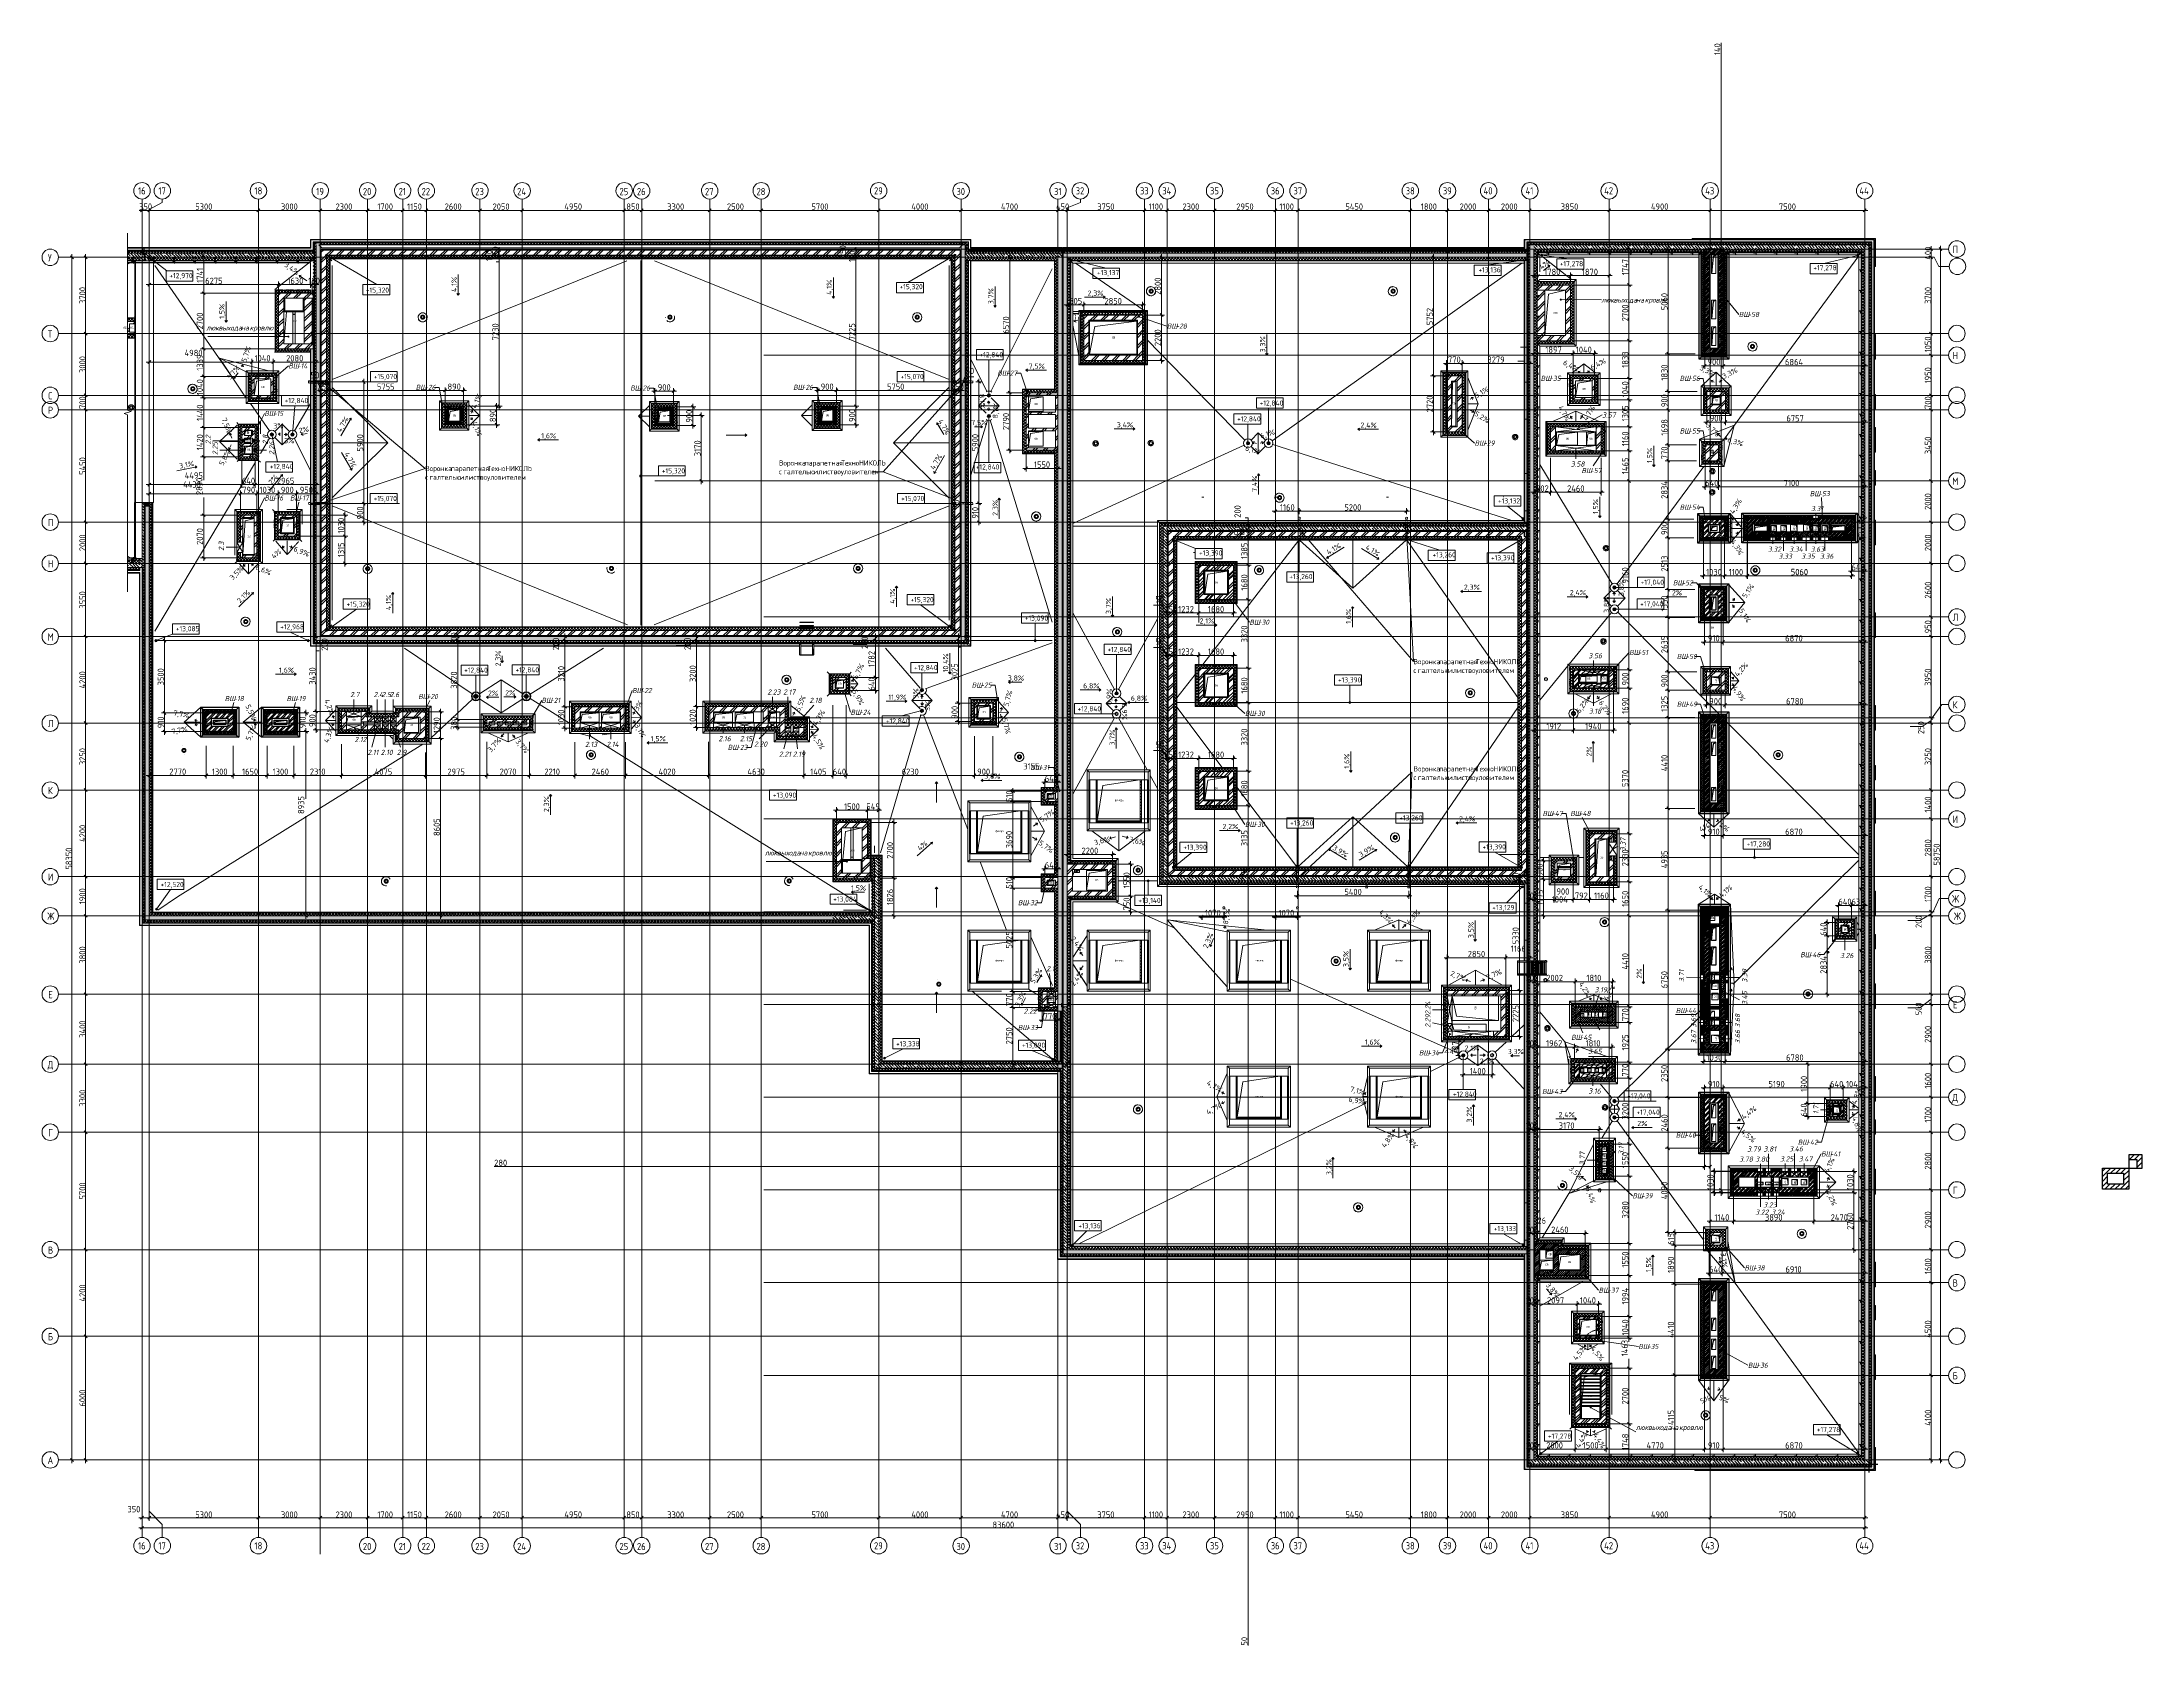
# Model space of a CAD drawing. Header units: millimetres. Extents: x -592259 to 288321, y -552984 to 293768.
# Drawn here: x 87963 to 189873, y -552984 to -475159 of the extents above; entities that cross this region are included whole.
import ezdxf

# ---------------------------------------------------------------- set-up
doc = ezdxf.new("R2010")
doc.units = ezdxf.units.MM
for name, pattern in [('200_ШТРИХ_ш1п0_6_', [8, 5, -3]), ('ADSK_Линия сетки', [2500, 2000, -250, 0, -250]), ('ADSK_Невидимые', [500, 300, -200]), ('Штрих', [6.35, 3.175, -3.175])]:
    doc.linetypes.add(name, pattern=pattern)
doc.layers.get('Defpoints').update_dxf_attribs({"color": 250})
for name, color, linetype, lineweight in [('0.2) Кирп 3.1 вып', 30, 'Continuous', 30), ('0.2) Кирпич 3 вып', 30, 'Continuous', 30), ('0.2) Кирпич 4 вып кровля', 30, 'Continuous', 30), ('Аннотация', 250, 'Continuous', 20), ('Каркас', 7, 'Continuous', 9), ('Крыша', 7, 'Continuous', 5), ('Линии', 7, 'Continuous', 5), ('Марки', 7, 'Continuous', 9), ('Марки окон', 7, 'Continuous', 9), ('Несущие колонны', 7, 'Continuous', 9), ('Обобщенные модели', 250, 'Continuous', 9), ('Оборудование', 7, 'Continuous', 9), ('Ограждение', 7, 'Continuous', 5), ('Окна', 7, 'Continuous', 5), ('Оси', 250, 'Continuous', 9), ('Отметки', 7, 'Continuous', 9), ('Перекрытие', 7, 'Continuous', 9), ('Размеры', 7, 'Continuous', 9), ('Стены', 7, 'Continuous', 9), ('Стены внутренние', 7, 'Continuous', 9), ('Стены наружные', 7, 'Continuous', 9), ('Стены несущие', 7, 'Continuous', 13), ('Стены отделка', 7, 'Continuous', 13), ('Стены перегородки', 7, 'Continuous', 13), ('Стены штриховка', 250, 'Continuous', 9), ('Узлы', 250, 'Continuous', 18)]:
    doc.layers.add(name, color=color, linetype=linetype, lineweight=lineweight)
doc.styles.add('GOST Common', font='', dxfattribs={"width": 0.9, "height": 350})
doc.styles.add('GOST Common_1', font='', dxfattribs={"width": 0.9, "height": 250})
doc.styles.add('GOST Common_2', font='', dxfattribs={"width": 0.8, "height": 350})
doc.styles.add('GOST Common_I', font='', dxfattribs={"width": 0.9, "height": 250})
doc.styles.add('ISOCPEUR', font='isocpeur.ttf', dxfattribs={"width": 0.8, "height": 100})
doc.styles.add('ISOCPEUR_1', font='isocpeur.ttf', dxfattribs={"width": 0.9, "height": 250})
doc.styles.add('ISOCPEUR_I', font='isocpeui.ttf', dxfattribs={"width": 0.9, "height": 12.5})
doc.styles.add('А3', font='ГОСТ тип А.ttf')
doc.styles.get('GOST Common').set_extended_font_data('GOST Common')
doc.styles.get('GOST Common_1').set_extended_font_data('GOST Common')
doc.styles.get('GOST Common_2').set_extended_font_data('GOST Common')
doc.styles.get('GOST Common_I').set_extended_font_data('GOST Common', italic=True)
doc.dimstyles.new('ADSK_Основной_2_5_мм', dxfattribs={"dimscale": 304.8, "dimtxt": 0.824897, "dimasz": 0.463911, "dimexe": 0.492126, "dimexo": 0.001615, "dimgap": 0.098425, "dimtad": 1, "dimdec": 0, "dimlfac": 304.8, "dimdsep": 46, "dimtxsty": 'GOST Common_1', "dimblk1": 'OBLIQUE', "dimblk2": 'OBLIQUE', "dimsah": 1, "dimcen": 0.09, "dimdle": 0.492126, "dimazin": 0, "dimtfac": 1, "dimtdec": 4, "dimtix": 1, "dimtmove": 0, "dimatfit": 3, "dimfxl": 1, "dimtvp": 1, "dimtolj": 1, "dimtzin": 0, "dimlwd": 9, "dimlwe": 9, "dimarcsym": 2})
doc.dimstyles.new('ADSK_Основной_2_5_мм_Округление_до_10_мм', dxfattribs={"dimscale": 304.8, "dimtxt": 0.824897, "dimasz": 0.463911, "dimexe": 0.492126, "dimexo": 0.001615, "dimgap": 6.56168e-05, "dimtad": 1, "dimdec": 0, "dimlfac": 304.8, "dimrnd": 10, "dimdsep": 46, "dimtxsty": 'GOST Common_1', "dimblk1": 'OBLIQUE', "dimblk2": 'OBLIQUE', "dimsah": 1, "dimcen": 0.09, "dimdle": 0.492126, "dimazin": 0, "dimtfac": 1, "dimtdec": 4, "dimtix": 1, "dimtmove": 1, "dimatfit": 3, "dimfxl": 1, "dimtvp": 1, "dimtolj": 1, "dimtzin": 0, "dimlwd": 9, "dimlwe": 9, "dimarcsym": 2})
doc.dimstyles.new('ADSK_Основной_2_5_мм_Округление_до_10_мм_1', dxfattribs={"dimscale": 304.8, "dimtxt": 0.824897, "dimasz": 0.463911, "dimexe": 0.492126, "dimexo": 0.001615, "dimgap": 6.56168e-05, "dimtad": 1, "dimdec": 0, "dimlfac": 304.8, "dimrnd": 10, "dimdsep": 46, "dimtxsty": 'GOST Common_1', "dimblk1": 'OBLIQUE', "dimblk2": 'OBLIQUE', "dimsah": 1, "dimcen": 0.09, "dimdle": 0.492126, "dimazin": 0, "dimtfac": 1, "dimtdec": 4, "dimtix": 1, "dimtmove": 0, "dimatfit": 3, "dimfxl": 1, "dimtvp": 1, "dimtolj": 1, "dimtzin": 0, "dimlwd": 9, "dimlwe": 9, "dimarcsym": 2})
doc.dimstyles.new('ADSK_Основной_2_мм', dxfattribs={"dimscale": 304.8, "dimtxt": 201.142999, "dimasz": 0.463911, "dimexe": 0.492126, "dimexo": 0.492126, "dimgap": 0.098425, "dimtad": 1, "dimdec": 0, "dimdsep": 46, "dimtxsty": 'GOST Common_2', "dimblk1": 'OBLIQUE', "dimblk2": 'OBLIQUE', "dimsah": 1, "dimcen": 0.09, "dimdle": 0.492126, "dimazin": 0, "dimtfac": 1, "dimtdec": 4, "dimtix": 1, "dimtmove": 1, "dimatfit": 3, "dimfxl": 1, "dimtvp": 1, "dimtolj": 1, "dimtzin": 0, "dimlwd": 9, "dimlwe": 9, "dimarcsym": 2})
doc.dimstyles.new('ADSK_Основной_2_мм_1', dxfattribs={"dimscale": 304.8, "dimtxt": 201.142999, "dimasz": 0.463911, "dimexe": 0.492126, "dimexo": 0.492126, "dimgap": 0.098425, "dimtad": 1, "dimdec": 0, "dimdsep": 46, "dimtxsty": 'GOST Common_2', "dimblk1": 'OBLIQUE', "dimblk2": 'OBLIQUE', "dimsah": 1, "dimcen": 0.09, "dimdle": 0.492126, "dimazin": 0, "dimtfac": 1, "dimtdec": 4, "dimtix": 1, "dimtmove": 0, "dimatfit": 3, "dimfxl": 1, "dimtvp": 1, "dimtolj": 1, "dimtzin": 0, "dimlwd": 9, "dimlwe": 9, "dimarcsym": 2})
doc.dimstyles.new('ADSK_Основной_2_мм_2', dxfattribs={"dimscale": 304.8, "dimtxt": 201.142999, "dimasz": 0.463911, "dimexe": 0.492126, "dimexo": 0.492126, "dimgap": 0.098425, "dimtad": 1, "dimdec": 0, "dimdsep": 46, "dimtxsty": 'GOST Common_2', "dimblk1": 'OBLIQUE', "dimblk2": 'OBLIQUE', "dimsah": 1, "dimcen": 0.09, "dimdle": 0.492126, "dimazin": 0, "dimtfac": 1, "dimtdec": 4, "dimtix": 1, "dimtmove": 0, "dimatfit": 3, "dimfxl": 1, "dimtvp": 1, "dimtolj": 1, "dimtzin": 0, "dimarcsym": 2})
pattern_1 = [(135, (23667.23, -543980.64), (-142.56192, -142.56192), []), (135, (23809.8, -543980.64), (-142.56192, -142.56192), [252.016, -50.403, 3.353, -47.05])]
pattern_2 = [(135, (23667.23, -543980.64), (-142.5612, -142.5612), []), (135, (23809.8, -543980.64), (-142.5612, -142.5612), [252.016, -50.403, 3.353, -47.05])]
pattern_3 = [(45, (23667.23, -543980.64), (-70.71068, 70.71068), []), (135, (23667.23, -543980.64), (-70.71068, -70.71068), [])]
pattern_4 = [(135, (23667.23, -543980.64), (-84.85281, -84.85281), []), (225, (23667.23, -543980.64), (84.85281, -84.85281), [])]
pattern_5 = [(45, (23667.23, -543980.64), (-251.4472, 251.4472), []), (45, (23667.23, -543599.64), (-251.4472, 251.4472), [])]
pattern_6 = [(135, (23667.23, -543980.64), (-75.43415, -75.43415), [106.68, -17.78, 3.556, -17.78]), (135, (23667.23, -543905.25), (-75.43415, -75.43415), []), (50, (23667.23, -543980.64), (127.529216, -11.15758), [13.335, -146.685]), (355, (23667.23, -543980.64), (-24.66966, 133.74002), [10.668, -117.348]), (100.451, (23677.86, -543981.57), (102.85973, 122.58178), [11.333, -124.663]), (46.184, (23667.23, -543945.08), (189.75516, -29.43036), [20.002, -220.027]), (96.636, (23683.04, -543947.53), (166.1822, 173.1996), [17, -186.995]), (351.184, (23667.23, -543945.08), (166.18393, 173.19757), [16.002, -176.022]), (21, (23685.01, -543953.97), (106.130265, -71.58603), [13.335, -146.685]), (326, (23685.01, -543953.97), (43.26188, 128.93175), [10.668, -117.348]), (71.451, (23693.85, -543959.94), (149.39198, 57.34505), [11.333, -124.663]), (37.5, (23667.23, -543980.64), (2.162228, 59.188357), [3.353, -112.573, 3.353, -115.773, -117.793]), (37.5, (23667.23, -543980.64), (2.162228, 59.188357), [-235.052, 3.353, -114.44]), (7.5, (23667.23, -543980.64), (46.773857, 70.126152), [3.353, -64.567, 3.353, -109.906, -44.894]), (7.5, (23667.23, -543980.64), (46.773857, 70.126152), [-181.178, 3.353, -41.542]), (327.5, (23627.58, -543980.64), (94.913671, -4.010093), [3.353, -41.097, 3.353, -135.331, -184.023]), (327.5, (23627.58, -543980.64), (94.913671, -4.010093), [-183.134, 3.353, -180.67]), (317.5, (23609.8, -543980.64), (103.69057, 17.79882), [3.353, -54.432, 3.353, -88.748, -130.683]), (317.5, (23609.8, -543980.64), (103.69057, 17.79882), [-149.885, 3.353, -127.33])]
pattern_7 = [(135, (23667.23, -543980.64), (-75.43415, -75.43415), [106.68, -17.78, 3.556, -17.78]), (135, (23667.23, -543905.25), (-75.43415, -75.43415), []), (50, (23667.23, -543980.64), (127.52922, -11.15758), [13.335, -146.685]), (355, (23667.23, -543980.64), (-24.66966, 133.74002), [10.668, -117.348]), (100.451, (23677.86, -543981.57), (102.85973, 122.58178), [11.333, -124.663]), (46.184, (23667.23, -543945.08), (189.75516, -29.43036), [20.002, -220.027]), (96.636, (23683.04, -543947.53), (166.1822, 173.1996), [17, -186.995]), (351.184, (23667.23, -543945.08), (166.18393, 173.19757), [16.002, -176.022]), (21, (23685.01, -543953.97), (106.130265, -71.58603), [13.335, -146.685]), (326, (23685.01, -543953.97), (43.26188, 128.93175), [10.668, -117.348]), (71.451, (23693.85, -543959.94), (149.39198, 57.34505), [11.333, -124.663]), (37.5, (23667.23, -543980.64), (2.162228, 59.188357), [3.353, -112.573, 3.353, -115.773, -117.793]), (37.5, (23667.23, -543980.64), (2.162228, 59.188357), [-235.052, 3.353, -114.44]), (7.5, (23667.23, -543980.64), (46.773857, 70.126152), [3.353, -64.567, 3.353, -109.906, -44.895]), (7.5, (23667.23, -543980.64), (46.773857, 70.126152), [-181.178, 3.353, -41.542]), (327.5, (23627.58, -543980.64), (94.913671, -4.010093), [3.353, -41.097, 3.353, -135.331, -184.023]), (327.5, (23627.58, -543980.64), (94.913671, -4.010093), [-183.134, 3.353, -180.67]), (317.5, (23609.8, -543980.64), (103.69057, 17.79882), [3.353, -54.432, 3.353, -88.748, -130.683]), (317.5, (23609.8, -543980.64), (103.69057, 17.79882), [-149.885, 3.353, -127.33])]
pattern_8 = [(45, (23667.23, -543980.64), (-134.70384, 134.70384), []), (45, (23757.03, -543980.64), (-134.70384, 134.70384), [])]
pattern_9 = [(45, (23667.23, -543980.64), (-44.90128, 44.90128), []), (135, (23667.23, -543980.64), (-44.90128, -44.90128), [])]
pattern_10 = [(135, (23667.23, -543980.64), (-75.43415, -75.43415), [106.68, -17.78, 3.556, -17.78]), (135, (23667.23, -543905.25), (-75.43415, -75.43415), []), (50, (23667.23, -543980.64), (127.52922, -11.15758), [13.335, -146.685]), (355, (23667.23, -543980.64), (-24.66966, 133.74002), [10.668, -117.348]), (100.451, (23677.86, -543981.57), (102.85973, 122.58178), [11.333, -124.663]), (46.184, (23667.23, -543945.08), (189.75516, -29.43036), [20.003, -220.028]), (96.636, (23683.04, -543947.53), (166.1822, 173.1996), [17, -186.995]), (351.184, (23667.23, -543945.08), (166.18393, 173.19757), [16.002, -176.022]), (21, (23685.01, -543953.97), (106.13027, -71.58603), [13.335, -146.685]), (326, (23685.01, -543953.97), (43.26188, 128.93175), [10.668, -117.348]), (71.451, (23693.85, -543959.94), (149.39198, 57.34505), [11.333, -124.663]), (37.5, (23667.23, -543980.64), (2.162228, 59.188357), [3.353, -112.573, 3.353, -115.773, -117.793]), (37.5, (23667.23, -543980.64), (2.162228, 59.188357), [-235.052, 3.353, -114.44]), (7.5, (23667.23, -543980.64), (46.773857, 70.126152), [3.353, -64.567, 3.353, -109.906, -44.895]), (7.5, (23667.23, -543980.64), (46.773857, 70.126152), [-181.178, 3.353, -41.542]), (327.5, (23627.58, -543980.64), (94.913671, -4.010093), [3.353, -41.097, 3.353, -135.331, -184.023]), (327.5, (23627.58, -543980.64), (94.913671, -4.010093), [-183.134, 3.353, -180.67]), (317.5, (23609.8, -543980.64), (103.69057, 17.79882), [3.353, -54.432, 3.353, -88.748, -130.683]), (317.5, (23609.8, -543980.64), (103.69057, 17.79882), [-149.885, 3.353, -127.33])]
pattern_11 = [(135, (23667.23, -543980.64), (-75.43415, -75.43415), [106.68, -17.78, 3.556, -17.78]), (135, (23667.23, -543905.25), (-75.43415, -75.43415), []), (50, (23667.23, -543980.64), (127.529216, -11.15758), [13.335, -146.685]), (355, (23667.23, -543980.64), (-24.66966, 133.74002), [10.668, -117.348]), (100.451, (23677.86, -543981.57), (102.85973, 122.58178), [11.333, -124.663]), (46.184, (23667.23, -543945.08), (189.75516, -29.43036), [20.003, -220.028]), (96.636, (23683.04, -543947.53), (166.1822, 173.1996), [17, -186.995]), (351.184, (23667.23, -543945.08), (166.18393, 173.19757), [16.002, -176.022]), (21, (23685.01, -543953.97), (106.130265, -71.58603), [13.335, -146.685]), (326, (23685.01, -543953.97), (43.26188, 128.93175), [10.668, -117.348]), (71.451, (23693.85, -543959.94), (149.39198, 57.34505), [11.333, -124.663]), (37.5, (23667.23, -543980.64), (2.162228, 59.188357), [3.353, -112.573, 3.353, -115.773, -117.792]), (37.5, (23667.23, -543980.64), (2.162228, 59.188357), [-235.052, 3.353, -114.44]), (7.5, (23667.23, -543980.64), (46.773857, 70.126152), [3.353, -64.567, 3.353, -109.906, -44.894]), (7.5, (23667.23, -543980.64), (46.773857, 70.126152), [-181.178, 3.353, -41.542]), (327.5, (23627.58, -543980.64), (94.913671, -4.010093), [3.353, -41.097, 3.353, -135.331, -184.023]), (327.5, (23627.58, -543980.64), (94.913671, -4.010093), [-183.134, 3.353, -180.67]), (317.5, (23609.8, -543980.64), (103.69057, 17.79882), [3.353, -54.432, 3.353, -88.748, -130.683]), (317.5, (23609.8, -543980.64), (103.69057, 17.79882), [-149.885, 3.353, -127.33])]
pattern_12 = [(45, (23665.23, -543980.64), (-251.4472, 251.4472), []), (45, (23665.23, -543599.64), (-251.4472, 251.4472), [])]
pattern_13 = [(45, (23665.23, -543980.64), (-70.71068, 70.71068), []), (135, (23665.23, -543980.64), (-70.71068, -70.71068), [])]
pattern_14 = [(135, (23665.23, -543980.64), (-75.43415, -75.43415), [106.68, -17.78, 3.556, -17.78]), (135, (23665.23, -543905.25), (-75.43415, -75.43415), []), (50, (23665.23, -543980.64), (127.529216, -11.15758), [13.335, -146.685]), (355, (23665.23, -543980.64), (-24.66966, 133.74002), [10.668, -117.348]), (100.451, (23675.86, -543981.57), (102.85973, 122.58178), [11.333, -124.663]), (46.184, (23665.23, -543945.08), (189.75516, -29.43036), [20.002, -220.027]), (96.636, (23681.04, -543947.53), (166.1822, 173.1996), [17, -186.995]), (351.184, (23665.23, -543945.08), (166.18393, 173.19757), [16.002, -176.022]), (21, (23683.01, -543953.97), (106.130265, -71.58603), [13.335, -146.685]), (326, (23683.01, -543953.97), (43.26188, 128.93175), [10.668, -117.348]), (71.451, (23691.85, -543959.94), (149.39198, 57.34505), [11.333, -124.663]), (37.5, (23665.23, -543980.64), (2.162228, 59.188357), [3.353, -112.573, 3.353, -115.773, -117.793]), (37.5, (23665.23, -543980.64), (2.162228, 59.188357), [-235.052, 3.353, -114.44]), (7.5, (23665.23, -543980.64), (46.773857, 70.126152), [3.353, -64.567, 3.353, -109.906, -44.894]), (7.5, (23665.23, -543980.64), (46.773857, 70.126152), [-181.178, 3.353, -41.542]), (327.5, (23625.58, -543980.64), (94.913671, -4.010093), [3.353, -41.097, 3.353, -135.331, -184.023]), (327.5, (23625.58, -543980.64), (94.913671, -4.010093), [-183.134, 3.353, -180.67]), (317.5, (23607.8, -543980.64), (103.69057, 17.79882), [3.353, -54.432, 3.353, -88.748, -130.683]), (317.5, (23607.8, -543980.64), (103.69057, 17.79882), [-149.885, 3.353, -127.33])]
pattern_15 = [(135, (23667.23, -543980.64), (-75.43415, -75.43415), [106.68, -17.78, 3.556, -17.78]), (135, (23667.23, -543905.25), (-75.43415, -75.43415), []), (50, (23667.23, -543980.64), (127.52922, -11.15758), [13.335, -146.685]), (355, (23667.23, -543980.64), (-24.66966, 133.74002), [10.668, -117.348]), (100.451, (23677.86, -543981.57), (102.85973, 122.58178), [11.333, -124.663]), (46.184, (23667.23, -543945.08), (189.75516, -29.43036), [20.002, -220.027]), (96.636, (23683.04, -543947.53), (166.1822, 173.1996), [17, -186.995]), (351.184, (23667.23, -543945.08), (166.18393, 173.19757), [16.002, -176.022]), (21, (23685.01, -543953.97), (106.13027, -71.58603), [13.335, -146.685]), (326, (23685.01, -543953.97), (43.26188, 128.93175), [10.668, -117.348]), (71.451, (23693.85, -543959.94), (149.39198, 57.34505), [11.333, -124.663]), (37.5, (23667.23, -543980.64), (2.162228, 59.188357), [3.353, -112.573, 3.353, -115.773, -117.792]), (37.5, (23667.23, -543980.64), (2.162228, 59.188357), [-235.052, 3.353, -114.44]), (7.5, (23667.23, -543980.64), (46.773857, 70.126152), [3.353, -64.567, 3.353, -109.906, -44.894]), (7.5, (23667.23, -543980.64), (46.773857, 70.126152), [-181.178, 3.353, -41.542]), (327.5, (23627.58, -543980.64), (94.913671, -4.010093), [3.353, -41.097, 3.353, -135.331, -184.023]), (327.5, (23627.58, -543980.64), (94.913671, -4.010093), [-183.134, 3.353, -180.67]), (317.5, (23609.8, -543980.64), (103.69057, 17.79882), [3.353, -54.432, 3.353, -88.748, -130.683]), (317.5, (23609.8, -543980.64), (103.69057, 17.79882), [-149.885, 3.353, -127.33])]
pattern_16 = [(45, (242167.53, -434885.63), (-101.02788, 101.02788), []), (45, (242234.88, -434885.63), (-101.02788, 101.02788), [])]
pattern_17 = [(45, (242167.53, -434885.63), (-44.90128, 44.90128), []), (135, (242167.53, -434885.63), (-44.90128, -44.90128), [])]
pattern_18 = [(45, (244554.68, -433332.55), (-101.02788, 101.02788), []), (45, (244622.03, -433332.55), (-101.02788, 101.02788), [])]
pattern_19 = [(45, (277955.31, -433208.38), (-101.02788, 101.02788), []), (45, (278022.67, -433208.38), (-101.02788, 101.02788), [])]
pattern_20 = [(45, (23667.23, -538980.64), (-251.4472, 251.4472), []), (45, (23667.23, -538599.64), (-251.4472, 251.4472), [])]
pattern_21 = [(45, (23667.23, -538980.64), (-70.71068, 70.71068), []), (135, (23667.23, -538980.64), (-70.71068, -70.71068), [])]
pattern_22 = [(135, (23667.23, -538980.64), (-75.43415, -75.43415), [106.68, -17.78, 3.556, -17.78]), (135, (23667.23, -538905.25), (-75.43415, -75.43415), []), (50, (23667.23, -538980.64), (127.52922, -11.15758), [13.335, -146.685]), (355, (23667.23, -538980.64), (-24.66966, 133.74002), [10.668, -117.348]), (100.451, (23677.86, -538981.57), (102.85973, 122.58178), [11.333, -124.663]), (46.184, (23667.23, -538945.08), (189.75516, -29.43036), [20.002, -220.027]), (96.636, (23683.04, -538947.53), (166.1822, 173.1996), [17, -186.995]), (351.184, (23667.23, -538945.08), (166.18393, 173.19757), [16.002, -176.022]), (21, (23685.01, -538953.97), (106.130265, -71.58603), [13.335, -146.685]), (326, (23685.01, -538953.97), (43.26188, 128.93175), [10.668, -117.348]), (71.451, (23693.85, -538959.94), (149.39198, 57.34505), [11.333, -124.663]), (37.5, (23667.23, -538980.64), (2.162228, 59.188357), [3.353, -112.573, 3.353, -115.773, -117.793]), (37.5, (23667.23, -538980.64), (2.162228, 59.188357), [-235.052, 3.353, -114.44]), (7.5, (23667.23, -538980.64), (46.773857, 70.126152), [3.353, -64.567, 3.353, -109.906, -44.895]), (7.5, (23667.23, -538980.64), (46.773857, 70.126152), [-181.178, 3.353, -41.542]), (327.5, (23627.58, -538980.64), (94.913671, -4.010093), [3.353, -41.097, 3.353, -135.331, -184.023]), (327.5, (23627.58, -538980.64), (94.913671, -4.010093), [-183.134, 3.353, -180.67]), (317.5, (23609.8, -538980.64), (103.69057, 17.79882), [3.353, -54.432, 3.353, -88.748, -130.683]), (317.5, (23609.8, -538980.64), (103.69057, 17.79882), [-149.885, 3.353, -127.33])]
pattern_23 = [(45, (23667.23, -548980.64), (-251.4472, 251.4472), []), (45, (23667.23, -548599.64), (-251.4472, 251.4472), [])]
pattern_24 = [(45, (23667.23, -548980.64), (-70.71068, 70.71068), []), (135, (23667.23, -548980.64), (-70.71068, -70.71068), [])]
pattern_25 = [(135, (23667.23, -548980.64), (-75.43415, -75.43415), [106.68, -17.78, 3.556, -17.78]), (135, (23667.23, -548905.25), (-75.43415, -75.43415), []), (50, (23667.23, -548980.64), (127.52922, -11.15758), [13.335, -146.685]), (355, (23667.23, -548980.64), (-24.66966, 133.74002), [10.668, -117.348]), (100.451, (23677.86, -548981.57), (102.85973, 122.58178), [11.333, -124.663]), (46.184, (23667.23, -548945.08), (189.75516, -29.43036), [20.002, -220.027]), (96.636, (23683.04, -548947.53), (166.1822, 173.1996), [17, -186.995]), (351.184, (23667.23, -548945.08), (166.18393, 173.19757), [16.002, -176.022]), (21, (23685.01, -548953.97), (106.130265, -71.58603), [13.335, -146.685]), (326, (23685.01, -548953.97), (43.26188, 128.93175), [10.668, -117.348]), (71.451, (23693.85, -548959.94), (149.39198, 57.34505), [11.333, -124.663]), (37.5, (23667.23, -548980.64), (2.162228, 59.188357), [3.353, -112.573, 3.353, -115.773, -117.793]), (37.5, (23667.23, -548980.64), (2.162228, 59.188357), [-235.052, 3.353, -114.44]), (7.5, (23667.23, -548980.64), (46.773857, 70.126152), [3.353, -64.567, 3.353, -109.906, -44.895]), (7.5, (23667.23, -548980.64), (46.773857, 70.126152), [-181.178, 3.353, -41.542]), (327.5, (23627.58, -548980.64), (94.913671, -4.010093), [3.353, -41.097, 3.353, -135.331, -184.023]), (327.5, (23627.58, -548980.64), (94.913671, -4.010093), [-183.134, 3.353, -180.67]), (317.5, (23609.8, -548980.64), (103.69057, 17.79882), [3.353, -54.432, 3.353, -88.748, -130.683]), (317.5, (23609.8, -548980.64), (103.69057, 17.79882), [-149.885, 3.353, -127.33])]
pattern_26 = [(45, (15759.44, -544015.9), (-251.4472, 251.4472), []), (45, (15759.44, -543634.9), (-251.4472, 251.4472), [])]
pattern_27 = [(135, (15759.44, -544015.89), (-75.43415, -75.43415), [106.68, -17.78, 3.556, -17.78]), (135, (15759.44, -543940.51), (-75.43415, -75.43415), []), (50, (15759.44, -544015.89), (127.52922, -11.15758), [13.335, -146.685]), (355, (15759.44, -544015.89), (-24.66966, 133.74002), [10.668, -117.348]), (100.451, (15770.07, -544016.82), (102.85973, 122.58178), [11.333, -124.663]), (46.184, (15759.44, -543980.33), (189.75516, -29.43036), [20.003, -220.028]), (96.636, (15775.26, -543982.78), (166.1822, 173.1996), [17, -186.995]), (351.184, (15759.44, -543980.33), (166.18393, 173.19757), [16.002, -176.022]), (21, (15777.22, -543989.22), (106.130265, -71.58603), [13.335, -146.685]), (326, (15777.22, -543989.22), (43.26188, 128.93175), [10.668, -117.348]), (71.451, (15786.07, -543995.19), (149.39198, 57.34505), [11.333, -124.663]), (37.5, (15759.445, -544015.893), (2.162228, 59.188357), [3.353, -112.573, 3.353, -115.773, -117.792]), (37.5, (15759.445, -544015.893), (2.162228, 59.188357), [-235.052, 3.353, -114.44]), (7.5, (15759.445, -544015.89), (46.773857, 70.126152), [3.353, -64.567, 3.353, -109.906, -44.894]), (7.5, (15759.445, -544015.89), (46.773857, 70.126152), [-181.178, 3.353, -41.542]), (327.5, (15719.796, -544015.893), (94.913671, -4.010093), [3.353, -41.097, 3.353, -135.331, -184.023]), (327.5, (15719.796, -544015.893), (94.913671, -4.010093), [-183.134, 3.353, -180.67]), (317.5, (15702.02, -544015.89), (103.69057, 17.79882), [3.353, -54.432, 3.353, -88.748, -130.683]), (317.5, (15702.02, -544015.89), (103.69057, 17.79882), [-149.885, 3.353, -127.33])]
pattern_28 = [(45, (15759.44, -544015.89), (-70.71068, 70.71068), []), (135, (15759.44, -544015.89), (-70.71068, -70.71068), [])]

# ---------------------------------------------------------------- blocks, each defined once
blk = doc.blocks.new('_GM__Лифт - Лифт_2650х1750-25660558-АР3_Кладочный план кровли _17_930 С2-3')
at = {"layer": 'Узлы'}
for p, q in [((321, 530), (-329, 530)), ((-329, 450), (321, 450)), ((321, 400), (-329, 400))]:
    blk.add_line(p, q, dxfattribs=at)
blk = doc.blocks.new('Анкер клиновой - Анкер клиновой МКТ V-A 10-10-15_115-14811140-АР3_Кладочный план кровли _17_930 С2-3')
at = {"layer": 'Обобщенные модели'}
for p, q in [((101703, 39619), (101703, 39615)), ((101703, 39615), (101705, 39615)), ((101719, 39615), (101703, 39615)), ((101706, 39734), (101706, 39625)), ((101706, 39734), (101716, 39734)), ((101706, 39614), (101706, 39605)), ((101716, 39605), (101706, 39605)), ((101716, 39625), (101716, 39734)), ((101716, 39605), (101716, 39614)), ((101717, 39615), (101719, 39615)), ((101719, 39615), (101719, 39619))]:
    blk.add_line(p, q, dxfattribs=at)
blk = doc.blocks.new('ОМ_Арматурный стержень_Форма 1 - ОМ_Арматурный стержень_Форма 1-40927686-АР3_Кладочный план кровли _17_930 С2-3')
at = {"layer": 'Обобщенные модели'}
for p, q in [((101734, 40679), (101066, 40679)), ((101066, 40670), (101066, 40679)), ((101066, 40661), (101066, 40670)), ((101066, 40661), (101734, 40661)), ((101734, 40679), (101734, 40670)), ((101734, 40670), (101734, 40661))]:
    blk.add_line(p, q, dxfattribs=at)
blk = doc.blocks.new('ОМ_Труба_ГОСТ 8639-82 - ОМ_Труба_ГОСТ 8639-82-37318115-АР3_Кладочный план кровли _17_930 С2-3')
at = {"layer": 'Обобщенные модели'}
for p, q in [((76465, 55625), (76465, 54184)), ((76585, 54184), (76585, 55625))]:
    blk.add_line(p, q, dxfattribs=at)
blk = doc.blocks.new('ОМ_Уголок_ГОСТ 8509-93 - ОМ_Уголок_ГОСТ 8509-93-25102388-АР3_Кладочный план кровли _17_930 С2-3')
at = {"layer": 'Обобщенные модели'}
for p, q in [((1000, 0), (0, 0)), ((50, -50), (0, 0)), ((50, -50), (1000, -50))]:
    blk.add_line(p, q, dxfattribs=at)
at = {"layer": 'Обобщенные модели', "linetype": 'ADSK_Невидимые'}
blk.add_line((5, -5), (995, -5), dxfattribs=at)
blk = doc.blocks.new('ОМ_Уголок_ГОСТ 8509-93 - ОМ_Уголок_ГОСТ 8509-93-25102389-АР3_Кладочный план кровли _17_930 С2-3')
at = {"layer": 'Обобщенные модели', "linetype": 'ADSK_Невидимые'}
blk.add_line((248, -5), (895, -5), dxfattribs=at)
at = {"layer": 'Обобщенные модели'}
for p, q in [((248, -50), (900, -50)), ((900, -50), (900, 0))]:
    blk.add_line(p, q, dxfattribs=at)
blk = doc.blocks.new('ОМ_Уголок_ГОСТ 8509-93 - ОМ_Уголок_ГОСТ 8509-93-V2-АР3_Кладочный план кровли _17_930 С2-3')
at = {"layer": 'Обобщенные модели'}
for q in [(0, 0), (652, -50)]:
    blk.add_line((50, -50), q, dxfattribs=at)
at = {"layer": 'Обобщенные модели', "linetype": 'ADSK_Невидимые'}
blk.add_line((5, -5), (652, -5), dxfattribs=at)
blk = doc.blocks.new('ОМ_Уголок_ГОСТ 8509-93 - ОМ_Уголок_ГОСТ 8509-93-31475038-АР3_Кладочный план кровли _17_930 С2-3')
at = {"layer": 'Обобщенные модели', "linetype": 'ADSK_Невидимые'}
blk.add_line((135, -6), (570, -6), dxfattribs=at)
blk = doc.blocks.new('ОМ_Уголок_ГОСТ 8509-93 - ОМ_Уголок_ГОСТ 8509-93-V3-АР3_Кладочный план кровли _17_930 С2-3')
at = {"layer": 'Обобщенные модели', "linetype": 'ADSK_Невидимые'}
blk.add_line((0, -6), (435, -6), dxfattribs=at)
blk = doc.blocks.new('ОМ_Арматурный стержень_Форма 1 - ОМ_Арматурный стержень_Форма 1-V4-АР3_Кладочный план кровли _17_930 С2-3')
at = {"layer": 'Обобщенные модели'}
for p, q in [((668, 9), (0, 9)), ((0, -9), (0, 9)), ((668, 9), (668, -9)), ((0, -9), (668, -9))]:
    blk.add_line(p, q, dxfattribs=at)
blk = doc.blocks.new('Фартук_СКБ - 141_Фартук_СКБ_790-41422802-АР3_Кладочный план кровли _17_930 С2-3')
at = {"layer": 'Обобщенные модели'}
for p, q in [((75, 30), (0, 30)), ((0, 30), (0, 0)), ((11730, 30), (100, 30)), ((11730, 0), (11730, 30)), ((11730, -829), (11730, 0)), ((0, 0), (0, -829)), ((75, -829), (0, -829)), ((0, -829), (0, -861.15631)), ((75, -861.15631), (0, -861.15631)), ((11730, -829), (100, -829)), ((11730, -861.15631), (100, -861.15631)), ((11730, -861.15631), (11730, -829))]:
    blk.add_line(p, q, dxfattribs=at)
blk = doc.blocks.new('Ограждение_СКБ_Лестница_Площадка с калиткой - ОГ-9_5-41123677-АР3_Кладочный план кровли _17_930 С2-3')
at = {"layer": 'Ограждение', "linetype": 'Штрих'}
blk.add_arc((1465, 20), 830, 100.39159, 137.89061, dxfattribs=at)
blk = doc.blocks.new('_Wn_-As_OpeningMEP_floor__Rectangular - _Wn_-As_OpeningMEP_floor__Rectangular-38095726-АР3_Кладочный план кровли _17_930 С2-3')
at = {"layer": 'Узлы', "lineweight": 5}
for p, q in [((-400, -350), (-293, 343)), ((-293, 343), (400, 450))]:
    blk.add_line(p, q, dxfattribs=at)
blk = doc.blocks.new('Плитка 103 - Плитка 3-33824077-АР3_Кладочный план кровли _17_930 С2-3')
at = {"layer": 'Стены'}
for p, q in [((152029, -445), (152029, -495)), ((153269, -495), (152029, -495)), ((153220, -425), (153269, -425)), ((153269, -495), (153269, -425))]:
    blk.add_line(p, q, dxfattribs=at)
blk = doc.blocks.new('Плитка 104 - Плитка 3-33824170-АР3_Кладочный план кровли _17_930 С2-3')
at = {"layer": 'Стены'}
for p, q in [((150349, -445), (150349, -495)), ((150589, -495), (150349, -495)), ((150589, -495), (150589, -445)), ((150829, -495), (150589, -495)), ((150829, -445), (150829, -495)), ((151069, -495), (150829, -495)), ((151069, -495), (151069, -445)), ((151309, -495), (151069, -495)), ((151309, -445), (151309, -495)), ((151549, -495), (151309, -495)), ((151549, -495), (151549, -445)), ((151789, -495), (151549, -495)), ((151789, -445), (151789, -495)), ((152029, -495), (151789, -495)), ((152029, -495), (152029, -445))]:
    blk.add_line(p, q, dxfattribs=at)
blk = doc.blocks.new('Плитка 105 - Плитка 3-33824475-АР3_Кладочный план кровли _17_930 С2-3')
at = {"layer": 'Стены'}
for p, q in [((149109, -445), (149109, -495)), ((150349, -495), (149109, -495)), ((150349, -495), (150349, -445))]:
    blk.add_line(p, q, dxfattribs=at)
blk = doc.blocks.new('Плитка 106 - Плитка 3-33824568-АР3_Кладочный план кровли _17_930 С2-3')
at = {"layer": 'Стены'}
for p, q in [((147429, -445), (147429, -495)), ((147669, -495), (147429, -495)), ((147669, -495), (147669, -445)), ((147909, -495), (147669, -495)), ((147909, -445), (147909, -495)), ((148149, -495), (147909, -495)), ((148149, -495), (148149, -445)), ((148389, -495), (148149, -495)), ((148389, -445), (148389, -495)), ((148629, -495), (148389, -495)), ((148629, -495), (148629, -445)), ((148869, -495), (148629, -495)), ((148869, -445), (148869, -495)), ((149109, -495), (148869, -495)), ((149109, -495), (149109, -445))]:
    blk.add_line(p, q, dxfattribs=at)
blk = doc.blocks.new('Плитка 107 - Плитка 3-33824873-АР3_Кладочный план кровли _17_930 С2-3')
at = {"layer": 'Стены'}
for p, q in [((146189, -445), (146189, -495)), ((147429, -495), (146189, -495)), ((147429, -495), (147429, -445))]:
    blk.add_line(p, q, dxfattribs=at)
blk = doc.blocks.new('Плитка 108 - Плитка 3-33824966-АР3_Кладочный план кровли _17_930 С2-3')
at = {"layer": 'Стены'}
for p, q in [((144509, -445), (144509, -495)), ((144749, -495), (144509, -495)), ((144749, -495), (144749, -445)), ((144989, -495), (144749, -495)), ((144989, -445), (144989, -495)), ((145229, -495), (144989, -495)), ((145229, -495), (145229, -445)), ((145469, -495), (145229, -495)), ((145469, -445), (145469, -495)), ((145709, -495), (145469, -495)), ((145709, -495), (145709, -445)), ((145949, -495), (145709, -495)), ((145949, -445), (145949, -495)), ((146189, -495), (145949, -495)), ((146189, -495), (146189, -445))]:
    blk.add_line(p, q, dxfattribs=at)
blk = doc.blocks.new('Плитка 111 - Плитка 3-33930121-АР3_Кладочный план кровли _17_930 С2-3')
at = {"layer": 'Стены'}
for p, q in [((153269, 5125), (153220, 5125)), ((153269, 5125), (153269, 4885)), ((153220, 4885), (153269, 4885)), ((153269, 4645), (153220, 4645)), ((153220, 4405), (153269, 4405)), ((153269, 4165), (153220, 4165)), ((153269, 4885), (153269, 4645)), ((153269, 4645), (153269, 4405)), ((153269, 4405), (153269, 4165)), ((153269, 4165), (153269, 3925)), ((153220, 3925), (153269, 3925))]:
    blk.add_line(p, q, dxfattribs=at)
blk = doc.blocks.new('Плитка 175 - Плитка 8-33931190-АР3_Кладочный план кровли _17_930 С2-3')
at = {"layer": 'Стены'}
for p, q in [((153220, 7525), (153269, 7525)), ((153269, 7525), (153269, 6825)), ((153220, 6825), (153269, 6825))]:
    blk.add_line(p, q, dxfattribs=at)
blk = doc.blocks.new('Плитка 112 - Плитка 3-33931797-АР3_Кладочный план кровли _17_930 С2-3')
at = {"layer": 'Стены'}
for p, q in [((153269, 9625), (153220, 9625)), ((153220, 9385), (153269, 9385)), ((153269, 9625), (153269, 9385)), ((153269, 9385), (153269, 9145)), ((153269, 9145), (153220, 9145)), ((153220, 8905), (153269, 8905)), ((153269, 8665), (153220, 8665)), ((153220, 8425), (153269, 8425)), ((153269, 9145), (153269, 8905)), ((153269, 8905), (153269, 8665)), ((153269, 8665), (153269, 8425))]:
    blk.add_line(p, q, dxfattribs=at)
blk = doc.blocks.new('Плитка 177 - Плитка 8-33932052-АР3_Кладочный план кровли _17_930 С2-3')
at = {"layer": 'Стены'}
for p, q in [((153220, 14125), (153269, 14125)), ((153269, 14125), (153269, 12925)), ((153220, 12925), (153269, 12925))]:
    blk.add_line(p, q, dxfattribs=at)
blk = doc.blocks.new('Плитка 157 - Плитка 8-33932806-АР3_Кладочный план кровли _17_930 С2-3')
at = {"layer": 'Стены'}
for p, q in [((153220, 16525), (153269, 16525)), ((153269, 16525), (153269, 15825)), ((153220, 15825), (153269, 15825))]:
    blk.add_line(p, q, dxfattribs=at)
blk = doc.blocks.new('Плитка 121 - Плитка 3-33933845-АР3_Кладочный план кровли _17_930 С2-3')
at = {"layer": 'Стены'}
for p, q in [((153269, 18625), (153220, 18625)), ((153220, 18385), (153269, 18385)), ((153269, 18625), (153269, 18385)), ((153269, 18385), (153269, 18145)), ((153269, 18145), (153220, 18145)), ((153220, 17905), (153269, 17905)), ((153269, 17665), (153220, 17665)), ((153220, 17425), (153269, 17425)), ((153269, 18145), (153269, 17905)), ((153269, 17905), (153269, 17665)), ((153269, 17665), (153269, 17425))]:
    blk.add_line(p, q, dxfattribs=at)
blk = doc.blocks.new('Плитка 122 - Плитка 3-33935347-АР3_Кладочный план кровли _17_930 С2-3')
at = {"layer": 'Стены'}
for p, q in [((153269, 23125), (153220, 23125)), ((153220, 22885), (153269, 22885)), ((153269, 22645), (153220, 22645)), ((153269, 23125), (153269, 22885)), ((153269, 22885), (153269, 22645)), ((153269, 22645), (153269, 22405)), ((153220, 22405), (153269, 22405)), ((153269, 22165), (153220, 22165)), ((153220, 21925), (153269, 21925)), ((153269, 22405), (153269, 22165)), ((153269, 22165), (153269, 21925))]:
    blk.add_line(p, q, dxfattribs=at)
blk = doc.blocks.new('Плитка 162 - Плитка 8-33935588-АР3_Кладочный план кровли _17_930 С2-3')
at = {"layer": 'Стены'}
for p, q in [((153220, 25525), (153269, 25525)), ((153269, 25525), (153269, 24825)), ((153220, 24825), (153269, 24825))]:
    blk.add_line(p, q, dxfattribs=at)
blk = doc.blocks.new('Плитка 126 - Плитка 3-33935819-АР3_Кладочный план кровли _17_930 С2-3')
at = {"layer": 'Стены'}
for p, q in [((153269, 27625), (153220, 27625)), ((153269, 27625), (153269, 27385)), ((153220, 27385), (153269, 27385)), ((153269, 27145), (153220, 27145)), ((153220, 26905), (153269, 26905)), ((153269, 26665), (153220, 26665)), ((153269, 27385), (153269, 27145)), ((153269, 27145), (153269, 26905)), ((153269, 26905), (153269, 26665)), ((153269, 26665), (153269, 26425)), ((153220, 26425), (153269, 26425))]:
    blk.add_line(p, q, dxfattribs=at)
blk = doc.blocks.new('Плитка 164 - Плитка 8-33937706-АР3_Кладочный план кровли _17_930 С2-3')
at = {"layer": 'Стены'}
for p, q in [((153220, 33725), (153269, 33725)), ((153269, 33725), (153269, 33025)), ((153220, 33025), (153269, 33025))]:
    blk.add_line(p, q, dxfattribs=at)
blk = doc.blocks.new('Плитка 134 - Плитка 3-33938649-АР3_Кладочный план кровли _17_930 С2-3')
at = {"layer": 'Стены'}
for p, q in [((153269, 36625), (153220, 36625)), ((153220, 36385), (153269, 36385)), ((153269, 36145), (153220, 36145)), ((153220, 35905), (153269, 35905)), ((153269, 36625), (153269, 36385)), ((153269, 36385), (153269, 36145)), ((153269, 36145), (153269, 35905)), ((153269, 35905), (153269, 35665)), ((153269, 35665), (153220, 35665)), ((153220, 35425), (153269, 35425)), ((153269, 35665), (153269, 35425))]:
    blk.add_line(p, q, dxfattribs=at)
blk = doc.blocks.new('Плитка 178 - Плитка 8-33939266-АР3_Кладочный план кровли _17_930 С2-3')
at = {"layer": 'Стены'}
for p, q in [((153220, 41125), (153269, 41125)), ((153269, 41125), (153269, 39925)), ((153220, 39925), (153269, 39925))]:
    blk.add_line(p, q, dxfattribs=at)
blk = doc.blocks.new('Плитка 140 - Плитка 3-33940649-АР3_Кладочный план кровли _17_930 С2-3')
at = {"layer": 'Стены'}
for p, q in [((153269, 45625), (153220, 45625)), ((153220, 45385), (153269, 45385)), ((153269, 45145), (153220, 45145)), ((153220, 44905), (153269, 44905)), ((153269, 45625), (153269, 45385)), ((153269, 45385), (153269, 45145)), ((153269, 45145), (153269, 44905)), ((153269, 44905), (153269, 44665)), ((153269, 44665), (153220, 44665)), ((153220, 44425), (153269, 44425)), ((153269, 44665), (153269, 44425))]:
    blk.add_line(p, q, dxfattribs=at)
blk = doc.blocks.new('Плитка 165 - Плитка 8-33941461-АР3_Кладочный план кровли _17_930 С2-3')
at = {"layer": 'Стены'}
for p, q in [((153220, 48025), (153269, 48025)), ((153269, 48025), (153269, 47325)), ((153220, 47325), (153269, 47325))]:
    blk.add_line(p, q, dxfattribs=at)
blk = doc.blocks.new('Плитка 147 - Плитка 3-33941578-АР3_Кладочный план кровли _17_930 С2-3')
at = {"layer": 'Стены'}
for p, q in [((153269, 50125), (153220, 50125)), ((153269, 50125), (153269, 49885)), ((153220, 49885), (153269, 49885)), ((153269, 49645), (153220, 49645)), ((153220, 49405), (153269, 49405)), ((153269, 49165), (153220, 49165)), ((153220, 48925), (153269, 48925)), ((153269, 49885), (153269, 49645)), ((153269, 49645), (153269, 49405)), ((153269, 49405), (153269, 49165)), ((153269, 49165), (153269, 48925))]:
    blk.add_line(p, q, dxfattribs=at)
blk = doc.blocks.new('Плитка 166 - Плитка 8-33942650-АР3_Кладочный план кровли _17_930 С2-3')
at = {"layer": 'Стены'}
for p, q in [((153220, 51725), (153269, 51725)), ((153220, 51025), (153269, 51025)), ((153269, 51725), (153269, 51025))]:
    blk.add_line(p, q, dxfattribs=at)
blk = doc.blocks.new('Плитка 148 - Плитка 3-33942767-АР3_Кладочный план кровли _17_930 С2-3')
at = {"layer": 'Стены'}
for p, q in [((153269, 54625), (153220, 54625)), ((153220, 54385), (153269, 54385)), ((153269, 54145), (153220, 54145)), ((153269, 54625), (153269, 54385)), ((153269, 54385), (153269, 54145)), ((153269, 54145), (153269, 53905)), ((153220, 53905), (153269, 53905)), ((153269, 53665), (153220, 53665)), ((153220, 53425), (153269, 53425)), ((153269, 53905), (153269, 53665)), ((153269, 53665), (153269, 53425))]:
    blk.add_line(p, q, dxfattribs=at)
blk = doc.blocks.new('Плитка 183 - Плитка 8-34202020-АР3_Кладочный план кровли _17_930 С2-3')
at = {"layer": 'Стены'}
for p, q in [((153220, 625), (153269, 625)), ((153269, 625), (153269, -495)), ((153199, -495), (153199, -445)), ((153199, -495), (153269, -495))]:
    blk.add_line(p, q, dxfattribs=at)
blk = doc.blocks.new('Плитка 186 - Плитка 8-34207631-АР3_Кладочный план кровли _17_930 С2-3')
at = {"layer": 'Стены'}
for p, q in [((153199, 59245), (153199, 59295)), ((153199, 59295), (153269, 59295)), ((153269, 59295), (153269, 57925)), ((153220, 57925), (153269, 57925))]:
    blk.add_line(p, q, dxfattribs=at)
blk = doc.blocks.new('Плитка 133 - Плитка 3-34212046-АР3_Кладочный план кровли _17_930 С2-3')
at = {"layer": 'Стены'}
for p, q in [((153269, 32125), (153220, 32125)), ((153220, 31885), (153269, 31885)), ((153269, 31645), (153220, 31645)), ((153269, 32125), (153269, 31885)), ((153269, 31885), (153269, 31645)), ((153269, 31645), (153269, 31405)), ((153220, 31405), (153269, 31405)), ((153269, 31165), (153220, 31165)), ((153220, 30925), (153269, 30925)), ((153269, 31405), (153269, 31165)), ((153269, 31165), (153269, 30925))]:
    blk.add_line(p, q, dxfattribs=at)
blk = doc.blocks.new('Плитка 205 - Плитка 8-34221083-АР3_Кладочный план кровли _17_930 С2-3')
at = {"layer": 'Стены'}
for p, q in [((151899, 59295), (153269, 59295)), ((151899, 59245), (151899, 59295)), ((153269, 59225), (153220, 59225)), ((153269, 59225), (153269, 59295))]:
    blk.add_line(p, q, dxfattribs=at)
blk = doc.blocks.new('Плитка 206 - Плитка 3-34221176-АР3_Кладочный план кровли _17_930 С2-3')
at = {"layer": 'Стены'}
for p, q in [((144379, 59295), (144619, 59295)), ((144379, 59295), (144379, 59245)), ((144619, 59295), (144859, 59295)), ((144619, 59245), (144619, 59295)), ((144859, 59295), (145099, 59295)), ((144859, 59295), (144859, 59245)), ((145099, 59295), (145339, 59295)), ((145099, 59245), (145099, 59295)), ((145339, 59295), (145579, 59295)), ((145339, 59295), (145339, 59245)), ((145579, 59295), (145819, 59295)), ((145579, 59245), (145579, 59295)), ((145819, 59295), (146059, 59295)), ((145819, 59295), (145819, 59245)), ((146059, 59245), (146059, 59295))]:
    blk.add_line(p, q, dxfattribs=at)
blk = doc.blocks.new('Плитка 207 - Плитка 3-34221481-АР3_Кладочный план кровли _17_930 С2-3')
at = {"layer": 'Стены'}
for p, q in [((146059, 59295), (147299, 59295)), ((146059, 59295), (146059, 59245)), ((147299, 59245), (147299, 59295))]:
    blk.add_line(p, q, dxfattribs=at)
blk = doc.blocks.new('Плитка 208 - Плитка 3-34221574-АР3_Кладочный план кровли _17_930 С2-3')
at = {"layer": 'Стены'}
for p, q in [((147299, 59295), (147539, 59295)), ((147299, 59295), (147299, 59245)), ((147539, 59295), (147779, 59295)), ((147539, 59245), (147539, 59295)), ((147779, 59295), (148019, 59295)), ((147779, 59295), (147779, 59245)), ((148019, 59295), (148259, 59295)), ((148019, 59245), (148019, 59295)), ((148259, 59295), (148499, 59295)), ((148259, 59295), (148259, 59245)), ((148499, 59295), (148739, 59295)), ((148499, 59245), (148499, 59295)), ((148739, 59295), (148979, 59295)), ((148739, 59295), (148739, 59245)), ((148979, 59245), (148979, 59295))]:
    blk.add_line(p, q, dxfattribs=at)
blk = doc.blocks.new('Плитка 209 - Плитка 3-34221879-АР3_Кладочный план кровли _17_930 С2-3')
at = {"layer": 'Стены'}
for p, q in [((148979, 59295), (150219, 59295)), ((148979, 59295), (148979, 59245)), ((150219, 59245), (150219, 59295))]:
    blk.add_line(p, q, dxfattribs=at)
blk = doc.blocks.new('Плитка 210 - Плитка 3-34221972-АР3_Кладочный план кровли _17_930 С2-3')
at = {"layer": 'Стены'}
for p, q in [((150219, 59295), (150459, 59295)), ((150219, 59295), (150219, 59245)), ((150459, 59295), (150699, 59295)), ((150459, 59245), (150459, 59295)), ((150699, 59295), (150939, 59295)), ((150699, 59295), (150699, 59245)), ((150939, 59295), (151179, 59295)), ((150939, 59245), (150939, 59295)), ((151179, 59295), (151419, 59295)), ((151179, 59295), (151179, 59245)), ((151419, 59295), (151659, 59295)), ((151419, 59245), (151419, 59295)), ((151659, 59295), (151899, 59295)), ((151659, 59295), (151659, 59245)), ((151899, 59245), (151899, 59295))]:
    blk.add_line(p, q, dxfattribs=at)
blk = doc.blocks.new('Ограждение - Н_800-35689610-АР3_Кладочный план кровли _17_930 С2-3')
at = {"layer": 'Ограждение'}
for p, q in [((-78, 32), (-80, 32)), ((-80, 32), (-80, 2)), ((-80, 2), (-35, 2)), ((-80, 2), (-80, 0)), ((-78, 4), (-78, 32)), ((-35, 4), (-78, 4)), ((-35, 2), (-35, 4)), ((-2, 2), (-35, 2)), ((-2, 85), (-5, 85)), ((-2, 85), (-5, 85)), ((-5, 75), (-5, 85)), ((-5, 85), (-5, 75)), ((-5, 75), (-5, 85)), ((-5, 85), (-5, 75)), ((-5, 75), (-2, 75)), ((-5, 75), (-2, 75)), ((-2, 24), (-5, 24)), ((-2, 24), (-5, 24)), ((-5, 14), (-5, 24)), ((-5, 24), (-5, 14)), ((-5, 14), (-5, 24)), ((-5, 24), (-5, 14)), ((-5, 14), (-2, 14)), ((-5, 14), (-2, 14)), ((0, 100), (-2, 100)), ((-2, 100), (-2, 2)), ((0, 0), (0, 100)), ((15, 83), (0, 83)), ((0, 77), (15, 77)), ((15, 22), (0, 22)), ((0, 16), (15, 16)), ((15, 83), (5, 83)), ((5, 77), (15, 77)), ((15, 22), (5, 22)), ((5, 16), (15, 16)), ((15, 83), (15, 83)), ((15, 83), (15, 77)), ((15, 83), (15, 83)), ((15, 83), (15, 83)), ((15, 77), (15, 77)), ((15, 77), (15, 77)), ((15, 77), (15, 77)), ((15, 22), (15, 22)), ((15, 22), (15, 16)), ((15, 22), (15, 22)), ((15, 22), (15, 22)), ((15, 16), (15, 16)), ((15, 16), (15, 16)), ((15, 16), (15, 16)), ((-80, 0), (-70, 0)), ((-45, 0), (0, 0))]:
    blk.add_line(p, q, dxfattribs=at)
blk = doc.blocks.new('Ограждение - Н_800-V5-АР3_Кладочный план кровли _17_930 С2-3')
at = {"layer": 'Ограждение'}
for p, q in [((-78, 32), (-80, 32)), ((-80, 32), (-80, 2)), ((-80, 2), (-35, 2)), ((-80, 2), (-80, 0)), ((-78, 4), (-78, 32)), ((-35, 4), (-78, 4)), ((-35, 2), (-35, 4)), ((-2, 2), (-35, 2)), ((-2, 24), (-5, 24)), ((-2, 24), (-5, 24)), ((-5, 14), (-5, 24)), ((-5, 24), (-5, 14)), ((-5, 14), (-5, 24)), ((-5, 24), (-5, 14)), ((-5, 14), (-2, 14)), ((-5, 14), (-2, 14)), ((-2, 45), (-2, 2)), ((0, 0), (0, 45)), ((15, 22), (0, 22)), ((0, 16), (15, 16)), ((15, 22), (5, 22)), ((5, 16), (15, 16)), ((15, 22), (15, 22)), ((15, 22), (15, 16)), ((15, 22), (15, 22)), ((15, 22), (15, 22)), ((15, 16), (15, 16)), ((15, 16), (15, 16)), ((15, 16), (15, 16)), ((-80, 0), (-70, 0)), ((-45, 0), (0, 0))]:
    blk.add_line(p, q, dxfattribs=at)
blk = doc.blocks.new('Ограждение - Н_800-V6-АР3_Кладочный план кровли _17_930 С2-3')
at = {"layer": 'Ограждение'}
for p, q in [((-78, 32), (-80, 32)), ((-80, 32), (-80, 2)), ((-80, 2), (-35, 2)), ((-80, 2), (-80, 0)), ((-78, 4), (-78, 32)), ((-35, 4), (-78, 4)), ((-35, 2), (-35, 4)), ((-2, 2), (-35, 2)), ((-2, 85), (-5, 85)), ((-2, 85), (-5, 85)), ((-5, 75), (-5, 85)), ((-5, 85), (-5, 75)), ((-5, 75), (-5, 85)), ((-5, 85), (-5, 75)), ((-5, 75), (-2, 75)), ((-5, 75), (-2, 75)), ((-2, 24), (-5, 24)), ((-2, 24), (-5, 24)), ((-5, 14), (-5, 24)), ((-5, 24), (-5, 14)), ((-5, 14), (-5, 24)), ((-5, 24), (-5, 14)), ((-5, 14), (-2, 14)), ((-5, 14), (-2, 14)), ((0, 100), (-2, 100)), ((-2, 100), (-2, 2)), ((0, 0), (0, 100)), ((15, 83), (0, 83)), ((15, 83), (0, 83)), ((0, 77), (15, 77)), ((0, 77), (15, 77)), ((15, 22), (0, 22)), ((15, 22), (0, 22)), ((0, 16), (15, 16)), ((0, 16), (15, 16)), ((15, 83), (15, 83)), ((15, 83), (15, 77)), ((15, 83), (15, 83)), ((15, 83), (15, 83)), ((15, 77), (15, 77)), ((15, 77), (15, 77)), ((15, 77), (15, 77)), ((15, 22), (15, 22)), ((15, 22), (15, 16)), ((15, 22), (15, 22)), ((15, 22), (15, 22)), ((15, 16), (15, 16)), ((15, 16), (15, 16)), ((15, 16), (15, 16)), ((-80, 0), (-70, 0)), ((-45, 0), (0, 0))]:
    blk.add_line(p, q, dxfattribs=at)
blk = doc.blocks.new('Ограждение - Ограждение-35682293-АР3_Кладочный план кровли _17_930 С2-3')
at = {"layer": 'Ограждение'}
for p, q in [((68741, 58130), (68450, 58130)), ((68450, 58105), (68741, 58105)), ((69741, 58130), (68743, 58130)), ((68743, 58105), (69741, 58105)), ((70741, 58130), (69743, 58130)), ((69743, 58105), (70741, 58105)), ((71741, 58130), (70743, 58130)), ((70743, 58105), (71741, 58105)), ((72741, 58130), (71743, 58130)), ((71743, 58105), (72741, 58105)), ((73741, 58130), (72743, 58130)), ((72743, 58105), (73741, 58105)), ((74741, 58130), (73743, 58130)), ((73743, 58105), (74741, 58105)), ((75741, 58130), (74744, 58130)), ((74744, 58105), (75741, 58105)), ((76741, 58130), (75743, 58130)), ((75743, 58105), (76741, 58105)), ((77330, 58130), (76743, 58130)), ((76743, 58105), (77330, 58105)), ((77330, 58130), (77330, 58105))]:
    blk.add_line(p, q, dxfattribs=at)
at = {"rotation": 89.99999999999982}
for name, p in [('Ограждение - Н_800-35689610-АР3_Кладочный план кровли _17_930 С2-3', (68745, 58175)), ('Ограждение - Н_800-V5-АР3_Кладочный план кровли _17_930 С2-3', (69745, 58175)), ('Ограждение - Н_800-35689610-АР3_Кладочный план кровли _17_930 С2-3', (70745, 58175)), ('Ограждение - Н_800-35689610-АР3_Кладочный план кровли _17_930 С2-3', (71745, 58175)), ('Ограждение - Н_800-35689610-АР3_Кладочный план кровли _17_930 С2-3', (72745, 58175)), ('Ограждение - Н_800-35689610-АР3_Кладочный план кровли _17_930 С2-3', (73745, 58175)), ('Ограждение - Н_800-35689610-АР3_Кладочный план кровли _17_930 С2-3', (74745, 58175)), ('Ограждение - Н_800-V6-АР3_Кладочный план кровли _17_930 С2-3', (75745, 58175)), ('Ограждение - Н_800-V6-АР3_Кладочный план кровли _17_930 С2-3', (76745, 58175))]:
    blk.add_blockref(name, p, dxfattribs=at)
blk = doc.blocks.new('TN_Удлинитель для кровельного ограждения - Удлинитель для кровельного ограждения ТехноНИКОЛЬ 200 мм-35682382-АР3_Кладочный план кровли _17_930 С2-3')
at = {"layer": 'Ограждение'}
for p, q in [((68645, 58375), (68645, 58370)), ((68645, 58375), (68655, 58375)), ((68655, 58370), (68645, 58370)), ((68645, 58180), (68645, 58175)), ((68645, 58180), (68655, 58180)), ((68646, 58180), (68645, 58180)), ((68655, 58375), (68735, 58375)), ((68735, 58370), (68655, 58370)), ((68655, 58180), (68663, 58180)), ((68668, 58180), (68724, 58180)), ((68670, 58370), (68670, 58180)), ((68721, 58180), (68721, 58370)), ((68729, 58180), (68735, 58180)), ((68735, 58375), (68745, 58375)), ((68745, 58370), (68735, 58370)), ((68735, 58180), (68745, 58180)), ((68745, 58180), (68744, 58180)), ((68745, 58370), (68745, 58375)), ((68745, 58175), (68745, 58180))]:
    blk.add_line(p, q, dxfattribs=at)
blk = doc.blocks.new('TN_Удлинитель для кровельного ограждения - Удлинитель для кровельного ограждения ТехноНИКОЛЬ 200 мм-V7-АР3_Кладочный план кровли _17_930 С2-3')
at = {"layer": 'Ограждение'}
for p, q in [((69645, 58375), (69645, 58370)), ((69645, 58375), (69655, 58375)), ((69655, 58370), (69645, 58370)), ((69655, 58375), (69735, 58375)), ((69735, 58370), (69655, 58370)), ((69670, 58370), (69670, 58205)), ((69700, 58180), (69724, 58180)), ((69721, 58180), (69721, 58370)), ((69729, 58180), (69735, 58180)), ((69735, 58375), (69745, 58375)), ((69745, 58370), (69735, 58370)), ((69735, 58180), (69745, 58180)), ((69745, 58180), (69744, 58180)), ((69745, 58370), (69745, 58375)), ((69745, 58175), (69745, 58180))]:
    blk.add_line(p, q, dxfattribs=at)
blk = doc.blocks.new('TN_Удлинитель для кровельного ограждения - Удлинитель для кровельного ограждения ТехноНИКОЛЬ 200 мм-V8-АР3_Кладочный план кровли _17_930 С2-3')
at = {"layer": 'Ограждение'}
for p, q in [((70645, 58375), (70645, 58370)), ((70645, 58375), (70655, 58375)), ((70655, 58370), (70645, 58370)), ((70645, 58180), (70645, 58175)), ((70645, 58180), (70655, 58180)), ((70646, 58180), (70645, 58180)), ((70655, 58375), (70735, 58375)), ((70735, 58370), (70655, 58370)), ((70655, 58180), (70663, 58180)), ((70668, 58180), (70724, 58180)), ((70670, 58370), (70670, 58180)), ((70721, 58180), (70721, 58370)), ((70729, 58180), (70735, 58180)), ((70735, 58375), (70745, 58375)), ((70745, 58370), (70735, 58370)), ((70735, 58180), (70745, 58180)), ((70745, 58180), (70744, 58180)), ((70745, 58370), (70745, 58375)), ((70745, 58175), (70745, 58180))]:
    blk.add_line(p, q, dxfattribs=at)
blk = doc.blocks.new('Ограждение - Н_800-V9-АР3_Кладочный план кровли _17_930 С2-3')
at = {"layer": 'Ограждение'}
for p, q in [((-78, 32), (-80, 32)), ((-80, 32), (-80, 2)), ((-80, 2), (-35, 2)), ((-80, 2), (-80, 0)), ((-78, 4), (-78, 32)), ((-35, 4), (-78, 4)), ((-35, 2), (-35, 4)), ((-2, 2), (-35, 2)), ((-2, 85), (-5, 85)), ((-2, 85), (-5, 85)), ((-5, 75), (-5, 85)), ((-5, 85), (-5, 75)), ((-5, 75), (-5, 85)), ((-5, 85), (-5, 75)), ((-5, 75), (-2, 75)), ((-5, 75), (-2, 75)), ((-2, 24), (-5, 24)), ((-2, 24), (-5, 24)), ((-5, 14), (-5, 24)), ((-5, 24), (-5, 14)), ((-5, 14), (-5, 24)), ((-5, 24), (-5, 14)), ((-5, 14), (-2, 14)), ((-5, 14), (-2, 14)), ((0, 100), (-2, 100)), ((-2, 100), (-2, 2)), ((0, 0), (0, 100)), ((15, 83), (0, 83)), ((0, 77), (15, 77)), ((15, 22), (0, 22)), ((0, 16), (15, 16)), ((15, 83), (5, 83)), ((5, 77), (15, 77)), ((15, 22), (5, 22)), ((5, 16), (15, 16)), ((15, 83), (15, 83)), ((15, 83), (15, 77)), ((15, 83), (15, 83)), ((15, 83), (15, 83)), ((15, 77), (15, 77)), ((15, 77), (15, 77)), ((15, 77), (15, 77)), ((15, 22), (15, 22)), ((15, 22), (15, 16)), ((15, 22), (15, 22)), ((15, 22), (15, 22)), ((15, 16), (15, 16)), ((15, 16), (15, 16)), ((15, 16), (15, 16)), ((-80, 0), (-70, 0)), ((-45, 0), (0, 0))]:
    blk.add_line(p, q, dxfattribs=at)
blk = doc.blocks.new('Ограждение - Ограждение-35690526-АР3_Кладочный план кровли _17_930 С2-3')
at = {"layer": 'Ограждение'}
for p, q in [((68741, 43795), (68450, 43795)), ((68450, 43770), (68741, 43770)), ((68872, 43795), (68743, 43795)), ((68743, 43770), (68872, 43770)), ((68872, 43795), (68872, 43770))]:
    blk.add_line(p, q, dxfattribs=at)
at = {"extrusion": (0, 0, -1), "zscale": -1, "rotation": 270.0000000000003}
blk.add_blockref('Ограждение - Н_800-V9-АР3_Кладочный план кровли _17_930 С2-3', (-68745, 43725), dxfattribs=at)
blk = doc.blocks.new('TN_Удлинитель для кровельного ограждения - Удлинитель для кровельного ограждения ТехноНИКОЛЬ 200 мм-35690759-АР3_Кладочный план кровли _17_930 С2-3')
at = {"layer": 'Ограждение'}
for p, q in [((68645, 43725), (68645, 43720)), ((68645, 43720), (68646, 43720)), ((68655, 43720), (68645, 43720)), ((68645, 43530), (68645, 43525)), ((68645, 43530), (68655, 43530)), ((68655, 43525), (68645, 43525)), ((68663, 43720), (68655, 43720)), ((68655, 43530), (68735, 43530)), ((68735, 43525), (68655, 43525)), ((68724, 43720), (68668, 43720)), ((68670, 43720), (68670, 43530)), ((68721, 43530), (68721, 43720)), ((68735, 43720), (68729, 43720)), ((68745, 43720), (68735, 43720)), ((68735, 43530), (68745, 43530)), ((68745, 43525), (68735, 43525)), ((68744, 43720), (68745, 43720)), ((68745, 43720), (68745, 43725)), ((68745, 43525), (68745, 43530))]:
    blk.add_line(p, q, dxfattribs=at)
blk = doc.blocks.new('Ограждение - Ограждение-35727592-АР3_Кладочный план кровли _17_930 С2-3')
at = {"layer": 'Ограждение'}
for p, q in [((74208, 51283), (74208, 52867)), ((74308, 52767), (74208, 52867)), ((74208, 52867), (75792, 52867)), ((74308, 52767), (74308, 52765)), ((74310, 52767), (74308, 52767)), ((75692, 52767), (75690, 52767)), ((75792, 52867), (75692, 52767)), ((75692, 52765), (75692, 52767)), ((75792, 52867), (75792, 51283)), ((74308, 51383), (74208, 51283)), ((75792, 51283), (74208, 51283)), ((74308, 51385), (74308, 51383)), ((74308, 51383), (74310, 51383)), ((75690, 51383), (75692, 51383)), ((75692, 51383), (75692, 51385)), ((75692, 51383), (75792, 51283))]:
    blk.add_line(p, q, dxfattribs=at)
blk = doc.blocks.new('Ограждение - Ограждение-35939280-АР3_Кладочный план кровли _17_930 С2-3')
at = {"layer": 'Ограждение'}
for p, q in [((73658, 43918), (73658, 46137)), ((73758, 46037), (73658, 46137)), ((73658, 46137), (74992, 46137)), ((73758, 46037), (73758, 46035)), ((73760, 46037), (73758, 46037)), ((74892, 46037), (74890, 46037)), ((74892, 46037), (74992, 46137)), ((74892, 46037), (74892, 46035)), ((74992, 43523), (74992, 46137)), ((73758, 43623), (73664, 43529)), ((73758, 43625), (73758, 43623)), ((73758, 43623), (73760, 43623)), ((74992, 43523), (74630, 43523)), ((74890, 43623), (74892, 43623)), ((74892, 43625), (74892, 43623)), ((74992, 43523), (74892, 43623))]:
    blk.add_line(p, q, dxfattribs=at)
blk = doc.blocks.new('Ограждение - Ограждение-35939294-АР3_Кладочный план кровли _17_930 С2-3')
at = {"layer": 'Ограждение'}
for p, q in [((73823, 50287), (73755, 50355)), ((73823, 50287), (73823, 50285)), ((73825, 50287), (73823, 50287)), ((74792, 50387), (74907, 50387)), ((74807, 50287), (74805, 50287)), ((74807, 50287), (74907, 50387)), ((74807, 50287), (74807, 50285)), ((74907, 49813), (74907, 50387)), ((73823, 48523), (73766, 48466)), ((73823, 48525), (73823, 48523)), ((73823, 48523), (73825, 48523)), ((74805, 48523), (74807, 48523)), ((74807, 48525), (74807, 48523)), ((74893, 48437), (74807, 48523))]:
    blk.add_line(p, q, dxfattribs=at)
blk = doc.blocks.new('Ограждение - Ограждение-35939324-АР3_Кладочный план кровли _17_930 С2-3')
at = {"layer": 'Ограждение'}
for p, q in [((78558, 35173), (78558, 36617)), ((78658, 36517), (78558, 36617)), ((78558, 36617), (80302, 36617)), ((78658, 36517), (78658, 36515)), ((78660, 36517), (78658, 36517)), ((80202, 36517), (80200, 36517)), ((80202, 36517), (80302, 36617)), ((80202, 36517), (80202, 36515)), ((80202, 36257), (80302, 36357)), ((80302, 36357), (80302, 36617)), ((81343, 36357), (80302, 36357)), ((81443, 36492), (81343, 36592)), ((81343, 36592), (81343, 36357)), ((83177, 36592), (81343, 36592)), ((81443, 36257), (81343, 36357)), ((81443, 36490), (81443, 36492)), ((81443, 36492), (81445, 36492)), ((83075, 36492), (83077, 36492)), ((83177, 36592), (83077, 36492)), ((83077, 36492), (83077, 36490)), ((83177, 34758), (83177, 36592)), ((78658, 35273), (78558, 35173)), ((81343, 35173), (78558, 35173)), ((78658, 35275), (78658, 35273)), ((78658, 35273), (78660, 35273)), ((81343, 35173), (81443, 35273)), ((81343, 35173), (81343, 34758)), ((81443, 34858), (81343, 34758)), ((81343, 34758), (83177, 34758)), ((81443, 34858), (81443, 34860)), ((81445, 34858), (81443, 34858)), ((83077, 34858), (83075, 34858)), ((83077, 34860), (83077, 34858)), ((83077, 34858), (83177, 34758))]:
    blk.add_line(p, q, dxfattribs=at)
blk = doc.blocks.new('Ограждение - Ограждение-35939338-АР3_Кладочный план кровли _17_930 С2-3')
at = {"layer": 'Ограждение'}
for p, q in [((85608, 35303), (85608, 36227)), ((85708, 36127), (85608, 36227)), ((85608, 36227), (88222, 36227)), ((85708, 36127), (85708, 36125)), ((85710, 36127), (85708, 36127)), ((88122, 36127), (88120, 36127)), ((88122, 36127), (88222, 36227)), ((88122, 36127), (88122, 36125)), ((88222, 35303), (88222, 36227)), ((85708, 35403), (85608, 35303)), ((88222, 35303), (85608, 35303)), ((85708, 35405), (85708, 35403)), ((85708, 35403), (85710, 35403)), ((88120, 35403), (88122, 35403)), ((88122, 35405), (88122, 35403)), ((88222, 35303), (88122, 35403))]:
    blk.add_line(p, q, dxfattribs=at)
blk = doc.blocks.new('Ограждение - Ограждение-35939348-АР3_Кладочный план кровли _17_930 С2-3')
at = {"layer": 'Ограждение'}
for p, q in [((89893, 35268), (89893, 36832)), ((89990, 36735), (89893, 36832)), ((89893, 36832), (92887, 36832)), ((92790, 36735), (92887, 36832)), ((92887, 35268), (92887, 36832)), ((89990, 35365), (89893, 35268)), ((92887, 35268), (89893, 35268)), ((92887, 35268), (92790, 35365))]:
    blk.add_line(p, q, dxfattribs=at)
blk = doc.blocks.new('Ограждение - Ограждение-35939358-АР3_Кладочный план кровли _17_930 С2-3')
at = {"layer": 'Ограждение'}
for p, q in [((96368, 35283), (96368, 36847)), ((96462, 36753), (96368, 36847)), ((96368, 36847), (100638, 36847)), ((100538, 36747), (100638, 36847)), ((100638, 36077), (100638, 36847)), ((100544, 35983), (100638, 36077)), ((101542, 36077), (100638, 36077)), ((101542, 36077), (101448, 35983)), ((101542, 34863), (101542, 36077)), ((96462, 35377), (96368, 35283)), ((99832, 35283), (96368, 35283)), ((99832, 35283), (99926, 35377)), ((99832, 35283), (99832, 34863)), ((99932, 34963), (99832, 34863)), ((99832, 34863), (101542, 34863)), ((101448, 34957), (101542, 34863))]:
    blk.add_line(p, q, dxfattribs=at)
blk = doc.blocks.new('Ограждение - Ограждение-35939376-АР3_Кладочный план кровли _17_930 С2-3')
at = {"layer": 'Ограждение'}
for p, q in [((102497, 38171), (102407, 38261)), ((103493, 38171), (103566, 38244)), ((102497, 37175), (102407, 37084)), ((103566, 37101), (103493, 37175))]:
    blk.add_line(p, q, dxfattribs=at)
blk = doc.blocks.new('Ограждение - Ограждение-35939408-АР3_Кладочный план кровли _17_930 С2-3')
at = {"layer": 'Ограждение'}
for p, q in [((109273, 35578), (109273, 37022)), ((109367, 36928), (109273, 37022)), ((109273, 37022), (110717, 37022)), ((110623, 36928), (110717, 37022)), ((110717, 35578), (110717, 37022)), ((109367, 35672), (109273, 35578)), ((110717, 35578), (110623, 35672)), ((110717, 35578), (109273, 35578))]:
    blk.add_line(p, q, dxfattribs=at)
blk = doc.blocks.new('Ограждение - Н_800-V10-АР3_Кладочный план кровли _17_930 С2-3')
at = {"layer": 'Ограждение'}
for p, q in [((-78, 32), (-80, 32)), ((-80, 32), (-80, 2)), ((-80, 2), (-35, 2)), ((-80, 2), (-80, 0)), ((-78, 4), (-78, 32)), ((-35, 4), (-78, 4)), ((-64, 9), (-57, 9)), ((-64, 9), (-64, 4)), ((-57, 9), (-50, 9)), ((-57, 9), (-57, 4)), ((-50, 9), (-50, 4)), ((-35, 2), (-35, 4)), ((-2, 2), (-35, 2)), ((-2, 85), (-5, 85)), ((-2, 85), (-5, 85)), ((-5, 75), (-5, 85)), ((-5, 85), (-5, 75)), ((-5, 75), (-5, 85)), ((-5, 85), (-5, 75)), ((-5, 75), (-2, 75)), ((-5, 75), (-2, 75)), ((-2, 24), (-5, 24)), ((-2, 24), (-5, 24)), ((-5, 14), (-5, 24)), ((-5, 24), (-5, 14)), ((-5, 14), (-5, 24)), ((-5, 24), (-5, 14)), ((-5, 14), (-2, 14)), ((-5, 14), (-2, 14)), ((0, 100), (-2, 100)), ((-2, 100), (-2, 2)), ((0, 0), (0, 100)), ((15, 83), (0, 83)), ((0, 77), (15, 77)), ((15, 22), (0, 22)), ((0, 16), (15, 16)), ((15, 83), (5, 83)), ((5, 77), (15, 77)), ((15, 22), (5, 22)), ((5, 16), (15, 16)), ((15, 83), (15, 83)), ((15, 83), (15, 77)), ((15, 83), (15, 83)), ((15, 83), (15, 83)), ((15, 77), (15, 77)), ((15, 77), (15, 77)), ((15, 77), (15, 77)), ((15, 22), (15, 22)), ((15, 22), (15, 16)), ((15, 22), (15, 22)), ((15, 22), (15, 22)), ((15, 16), (15, 16)), ((15, 16), (15, 16)), ((15, 16), (15, 16)), ((-80, 0), (0, 0)), ((-64, 0), (-64, -5)), ((-57, -5), (-64, -5)), ((-57, 0), (-57, -5)), ((-50, -5), (-57, -5)), ((-50, 0), (-50, -5))]:
    blk.add_line(p, q, dxfattribs=at)
blk = doc.blocks.new('Ограждение - Н_800-V11-АР3_Кладочный план кровли _17_930 С2-3')
at = {"layer": 'Ограждение'}
for p, q in [((-78, 32), (-80, 32)), ((-80, 32), (-80, 2)), ((-80, 2), (-35, 2)), ((-80, 2), (-80, 0)), ((-78, 4), (-78, 32)), ((-35, 4), (-78, 4)), ((-64, 9), (-57, 9)), ((-64, 9), (-64, 4)), ((-57, 9), (-50, 9)), ((-57, 9), (-57, 4)), ((-50, 9), (-50, 4)), ((-35, 2), (-35, 4)), ((-2, 2), (-35, 2)), ((-2, 85), (-5, 85)), ((-2, 85), (-5, 85)), ((-5, 75), (-5, 85)), ((-5, 85), (-5, 75)), ((-5, 75), (-5, 85)), ((-5, 85), (-5, 75)), ((-5, 75), (-2, 75)), ((-5, 75), (-2, 75)), ((-2, 24), (-5, 24)), ((-2, 24), (-5, 24)), ((-5, 14), (-5, 24)), ((-5, 24), (-5, 14)), ((-5, 14), (-5, 24)), ((-5, 24), (-5, 14)), ((-5, 14), (-2, 14)), ((-5, 14), (-2, 14)), ((0, 100), (-2, 100)), ((-2, 100), (-2, 2)), ((0, 0), (0, 100)), ((15, 83), (0, 83)), ((15, 83), (0, 83)), ((0, 77), (15, 77)), ((0, 77), (15, 77)), ((15, 22), (0, 22)), ((15, 22), (0, 22)), ((0, 16), (15, 16)), ((0, 16), (15, 16)), ((15, 83), (15, 83)), ((15, 83), (15, 77)), ((15, 83), (15, 83)), ((15, 83), (15, 83)), ((15, 77), (15, 77)), ((15, 77), (15, 77)), ((15, 77), (15, 77)), ((15, 22), (15, 22)), ((15, 22), (15, 16)), ((15, 22), (15, 22)), ((15, 22), (15, 22)), ((15, 16), (15, 16)), ((15, 16), (15, 16)), ((15, 16), (15, 16)), ((-80, 0), (0, 0)), ((-64, 0), (-64, -5)), ((-57, -5), (-64, -5)), ((-57, 0), (-57, -5)), ((-50, -5), (-57, -5)), ((-50, 0), (-50, -5))]:
    blk.add_line(p, q, dxfattribs=at)
blk = doc.blocks.new('Ограждение - Ограждение-36044690-АР3_Кладочный план кровли _17_930 С2-3')
at = {"extrusion": (0, 0, -1), "zscale": -1, "rotation": 270.0000000000002}
for name, p in [('Ограждение - Н_800-V10-АР3_Кладочный план кровли _17_930 С2-3', (-137445, 225)), ('Ограждение - Н_800-V10-АР3_Кладочный план кровли _17_930 С2-3', (-138445, 225)), ('Ограждение - Н_800-V10-АР3_Кладочный план кровли _17_930 С2-3', (-139445, 225)), ('Ограждение - Н_800-V10-АР3_Кладочный план кровли _17_930 С2-3', (-140445, 225)), ('Ограждение - Н_800-V10-АР3_Кладочный план кровли _17_930 С2-3', (-141445, 225)), ('Ограждение - Н_800-V10-АР3_Кладочный план кровли _17_930 С2-3', (-142445, 225)), ('Ограждение - Н_800-V10-АР3_Кладочный план кровли _17_930 С2-3', (-143445, 225)), ('Ограждение - Н_800-V10-АР3_Кладочный план кровли _17_930 С2-3', (-144445, 225)), ('Ограждение - Н_800-V10-АР3_Кладочный план кровли _17_930 С2-3', (-145445, 225)), ('Ограждение - Н_800-V10-АР3_Кладочный план кровли _17_930 С2-3', (-146445, 225)), ('Ограждение - Н_800-V10-АР3_Кладочный план кровли _17_930 С2-3', (-147445, 225)), ('Ограждение - Н_800-V10-АР3_Кладочный план кровли _17_930 С2-3', (-148445, 225)), ('Ограждение - Н_800-V10-АР3_Кладочный план кровли _17_930 С2-3', (-149445, 225)), ('Ограждение - Н_800-V10-АР3_Кладочный план кровли _17_930 С2-3', (-150445, 225)), ('Ограждение - Н_800-V11-АР3_Кладочный план кровли _17_930 С2-3', (-151445, 225)), ('Ограждение - Н_800-V11-АР3_Кладочный план кровли _17_930 С2-3', (-152445, 225))]:
    blk.add_blockref(name, p, dxfattribs=at)
blk = doc.blocks.new('TN_Удлинитель для кровельного ограждения - Удлинитель для кровельного ограждения ТехноНИКОЛЬ 200 мм-V12-АР3_Кладочный план кровли _17_930 С2-3')
at = {"layer": 'Ограждение'}
for p, q in [((137345, 225), (137345, 220)), ((137355, 220), (137345, 220)), ((137345, 220), (137346, 220)), ((137363, 220), (137355, 220)), ((137424, 220), (137368, 220)), ((137370, 220), (137370, 195)), ((137421, 195), (137421, 220)), ((137435, 220), (137429, 220)), ((137445, 220), (137435, 220)), ((137444, 220), (137445, 220)), ((137445, 220), (137445, 225))]:
    blk.add_line(p, q, dxfattribs=at)
blk = doc.blocks.new('Ограждение - Н_800-V13-АР3_Кладочный план кровли _17_930 С2-3')
at = {"layer": 'Ограждение'}
for p, q in [((-78, 32), (-80, 32)), ((-80, 32), (-80, 2)), ((-80, 2), (-35, 2)), ((-78, 4), (-78, 32)), ((-35, 4), (-78, 4)), ((-64, 9), (-57, 9)), ((-64, 9), (-64, 4)), ((-57, 9), (-50, 9)), ((-57, 9), (-57, 4)), ((-50, 9), (-50, 4)), ((-35, 2), (-35, 4)), ((-24, 2), (-35, 2)), ((-2, 2), (-6, 2)), ((-2, 85), (-5, 85)), ((-2, 85), (-5, 85)), ((-5, 75), (-5, 85)), ((-5, 85), (-5, 75)), ((-5, 75), (-5, 85)), ((-5, 85), (-5, 75)), ((-5, 75), (-2, 75)), ((-5, 75), (-2, 75)), ((-2, 24), (-5, 24)), ((-2, 24), (-5, 24)), ((-5, 14), (-5, 24)), ((-5, 24), (-5, 14)), ((-5, 14), (-5, 24)), ((-5, 24), (-5, 14)), ((-5, 14), (-2, 14)), ((-5, 14), (-2, 14)), ((0, 100), (-2, 100)), ((-2, 100), (-2, 2)), ((0, 0), (0, 100)), ((15, 83), (0, 83)), ((15, 83), (0, 83)), ((0, 77), (15, 77)), ((0, 77), (15, 77)), ((15, 22), (0, 22)), ((15, 22), (0, 22)), ((0, 16), (15, 16)), ((0, 16), (15, 16)), ((15, 83), (15, 83)), ((15, 83), (15, 77)), ((15, 83), (15, 83)), ((15, 83), (15, 83)), ((15, 77), (15, 77)), ((15, 77), (15, 77)), ((15, 77), (15, 77)), ((15, 22), (15, 22)), ((15, 22), (15, 16)), ((15, 22), (15, 22)), ((15, 22), (15, 22)), ((15, 16), (15, 16)), ((15, 16), (15, 16)), ((15, 16), (15, 16)), ((-76, 0), (-24, 0)), ((-64, 0), (-64, -5)), ((-57, -5), (-64, -5)), ((-57, 0), (-57, -5)), ((-50, -5), (-57, -5)), ((-50, 0), (-50, -5)), ((-6, 0), (0, 0))]:
    blk.add_line(p, q, dxfattribs=at)
blk = doc.blocks.new('Ограждение - Ограждение-36046496-АР3_Кладочный план кровли _17_930 С2-3')
at = {"rotation": 180}
for name, p in [('Ограждение - Н_800-V11-АР3_Кладочный план кровли _17_930 С2-3', (136900.001, 53117)), ('Ограждение - Н_800-V11-АР3_Кладочный план кровли _17_930 С2-3', (136900.001, 52117)), ('Ограждение - Н_800-V11-АР3_Кладочный план кровли _17_930 С2-3', (136900.001, 51117)), ('Ограждение - Н_800-V11-АР3_Кладочный план кровли _17_930 С2-3', (136900.001, 50117)), ('Ограждение - Н_800-V11-АР3_Кладочный план кровли _17_930 С2-3', (136900.001, 49117)), ('Ограждение - Н_800-V11-АР3_Кладочный план кровли _17_930 С2-3', (136900.001, 48117)), ('Ограждение - Н_800-V11-АР3_Кладочный план кровли _17_930 С2-3', (136900.001, 47117)), ('Ограждение - Н_800-V11-АР3_Кладочный план кровли _17_930 С2-3', (136900.001, 46117)), ('Ограждение - Н_800-V11-АР3_Кладочный план кровли _17_930 С2-3', (136900.001, 45117)), ('Ограждение - Н_800-V11-АР3_Кладочный план кровли _17_930 С2-3', (136900.001, 44117)), ('Ограждение - Н_800-V11-АР3_Кладочный план кровли _17_930 С2-3', (136900.001, 43117)), ('Ограждение - Н_800-V11-АР3_Кладочный план кровли _17_930 С2-3', (136900.001, 42117)), ('Ограждение - Н_800-V11-АР3_Кладочный план кровли _17_930 С2-3', (136900.001, 41117)), ('Ограждение - Н_800-V11-АР3_Кладочный план кровли _17_930 С2-3', (136900.001, 40117)), ('Ограждение - Н_800-V11-АР3_Кладочный план кровли _17_930 С2-3', (136900.001, 39117)), ('Ограждение - Н_800-V11-АР3_Кладочный план кровли _17_930 С2-3', (136900.001, 38117)), ('Ограждение - Н_800-V11-АР3_Кладочный план кровли _17_930 С2-3', (136900.001, 37117)), ('Ограждение - Н_800-V11-АР3_Кладочный план кровли _17_930 С2-3', (136900.001, 36117)), ('Ограждение - Н_800-V11-АР3_Кладочный план кровли _17_930 С2-3', (136900.001, 35117)), ('Ограждение - Н_800-V11-АР3_Кладочный план кровли _17_930 С2-3', (136900.001, 34117)), ('Ограждение - Н_800-V11-АР3_Кладочный план кровли _17_930 С2-3', (136900.001, 33117)), ('Ограждение - Н_800-V11-АР3_Кладочный план кровли _17_930 С2-3', (136900.001, 32117)), ('Ограждение - Н_800-V11-АР3_Кладочный план кровли _17_930 С2-3', (136900.001, 31117)), ('Ограждение - Н_800-V11-АР3_Кладочный план кровли _17_930 С2-3', (136900.001, 30117)), ('Ограждение - Н_800-V11-АР3_Кладочный план кровли _17_930 С2-3', (136900.001, 29117)), ('Ограждение - Н_800-V11-АР3_Кладочный план кровли _17_930 С2-3', (136900.001, 28117)), ('Ограждение - Н_800-V11-АР3_Кладочный план кровли _17_930 С2-3', (136900.001, 27117)), ('Ограждение - Н_800-V11-АР3_Кладочный план кровли _17_930 С2-3', (136900.001, 26117)), ('Ограждение - Н_800-V11-АР3_Кладочный план кровли _17_930 С2-3', (136900.001, 25117)), ('Ограждение - Н_800-V13-АР3_Кладочный план кровли _17_930 С2-3', (136900.001, 24117)), ('Ограждение - Н_800-V11-АР3_Кладочный план кровли _17_930 С2-3', (136900.001, 23117)), ('Ограждение - Н_800-V11-АР3_Кладочный план кровли _17_930 С2-3', (136900.001, 22117)), ('Ограждение - Н_800-V11-АР3_Кладочный план кровли _17_930 С2-3', (136900.001, 21117)), ('Ограждение - Н_800-V11-АР3_Кладочный план кровли _17_930 С2-3', (136900.001, 20117)), ('Ограждение - Н_800-V11-АР3_Кладочный план кровли _17_930 С2-3', (136900.001, 19117)), ('Ограждение - Н_800-V11-АР3_Кладочный план кровли _17_930 С2-3', (136900.001, 18117)), ('Ограждение - Н_800-V11-АР3_Кладочный план кровли _17_930 С2-3', (136900.001, 17117)), ('Ограждение - Н_800-V11-АР3_Кладочный план кровли _17_930 С2-3', (136900.001, 16117)), ('Ограждение - Н_800-V11-АР3_Кладочный план кровли _17_930 С2-3', (136900.001, 15117)), ('Ограждение - Н_800-V11-АР3_Кладочный план кровли _17_930 С2-3', (136900.001, 14117)), ('Ограждение - Н_800-V11-АР3_Кладочный план кровли _17_930 С2-3', (136900.001, 13117)), ('Ограждение - Н_800-V11-АР3_Кладочный план кровли _17_930 С2-3', (136900.001, 12117)), ('Ограждение - Н_800-V11-АР3_Кладочный план кровли _17_930 С2-3', (136900.001, 11117))]:
    blk.add_blockref(name, p, dxfattribs=at)
blk = doc.blocks.new('TN_Удлинитель для кровельного ограждения - Удлинитель для кровельного ограждения ТехноНИКОЛЬ 200 мм-V14-АР3_Кладочный план кровли _17_930 С2-3')
at = {"layer": 'Ограждение'}
for p, q in [((136895, 745), (136870, 745)), ((136870, 694), (136895, 694)), ((136900, 770), (136895, 770)), ((136895, 760), (136895, 770)), ((136895, 770), (136895, 769)), ((136895, 754), (136895, 760)), ((136895, 693), (136895, 748)), ((136895, 680), (136895, 687)), ((136895, 670), (136895, 680)), ((136895, 671), (136895, 670)), ((136895, 670), (136900, 670))]:
    blk.add_line(p, q, dxfattribs=at)
blk = doc.blocks.new('Ограждение - Ограждение-36047490-АР3_Кладочный план кровли _17_930 С2-3')
at = {"extrusion": (0, 0, -1), "zscale": -1, "rotation": 180}
for p in [(-152550, 57770), (-152550, 56770), (-152550, 55770), (-152550, 54770), (-152550, 53770), (-152550, 52770), (-152550, 51770), (-152550, 50770), (-152550, 49770), (-152550, 48770), (-152550, 47770), (-152550, 46770), (-152550, 45770), (-152550, 44770), (-152550, 43770), (-152550, 42770), (-152550, 41770), (-152550, 40770), (-152550, 39770), (-152550, 38770), (-152550, 37770), (-152550, 36770), (-152550, 35770), (-152550, 34770), (-152550, 33770), (-152550, 32770), (-152550, 31770), (-152550, 30770), (-152550, 29770), (-152550, 28770), (-152550, 27770), (-152550, 26770), (-152550, 25770), (-152550, 24770), (-152550, 23770), (-152550, 22770), (-152550, 21770), (-152550, 20770), (-152550, 19770), (-152550, 18770), (-152550, 17770), (-152550, 16770), (-152550, 15770), (-152550, 14770), (-152550, 13770), (-152550, 12770), (-152550, 11770), (-152550, 10770), (-152550, 9770), (-152550, 8770), (-152550, 7770), (-152550, 6770), (-152550, 5770), (-152550, 4770), (-152550, 3770), (-152550, 2770), (-152550, 1770), (-152550, 770)]:
    blk.add_blockref('Ограждение - Н_800-V10-АР3_Кладочный план кровли _17_930 С2-3', p, dxfattribs=at)
blk = doc.blocks.new('TN_Удлинитель для кровельного ограждения - Удлинитель для кровельного ограждения ТехноНИКОЛЬ 200 мм-V15-АР3_Кладочный план кровли _17_930 С2-3')
at = {"layer": 'Ограждение'}
for p, q in [((152555, 770), (152550, 770)), ((152550, 670), (152555, 670)), ((152555, 769), (152555, 770)), ((152555, 770), (152555, 760)), ((152555, 760), (152555, 754)), ((152555, 748), (152555, 693)), ((152580, 745), (152555, 745)), ((152555, 694), (152580, 694)), ((152555, 687), (152555, 680)), ((152555, 680), (152555, 670)), ((152555, 670), (152555, 671))]:
    blk.add_line(p, q, dxfattribs=at)
blk = doc.blocks.new('Ограждение - Н_800-V16-АР3_Кладочный план кровли _17_930 С2-3')
at = {"layer": 'Ограждение'}
for p, q in [((-78, 32), (-80, 32)), ((-80, 32), (-80, 2)), ((-80, 2), (-35, 2)), ((-80, 2), (-80, 0)), ((-78, 4), (-78, 32)), ((-35, 4), (-78, 4)), ((-64, 9), (-57, 9)), ((-64, 9), (-64, 4)), ((-57, 9), (-50, 9)), ((-57, 9), (-57, 4)), ((-50, 9), (-50, 4)), ((-35, 2), (-35, 4)), ((-2, 2), (-35, 2)), ((-2, 85), (-5, 85)), ((-2, 85), (-5, 85)), ((-5, 75), (-5, 85)), ((-5, 85), (-5, 75)), ((-5, 75), (-5, 85)), ((-5, 85), (-5, 75)), ((-5, 75), (-2, 75)), ((-5, 75), (-2, 75)), ((-2, 24), (-5, 24)), ((-2, 24), (-5, 24)), ((-5, 14), (-5, 24)), ((-5, 24), (-5, 14)), ((-5, 14), (-5, 24)), ((-5, 24), (-5, 14)), ((-5, 14), (-2, 14)), ((-5, 14), (-2, 14)), ((0, 100), (-2, 100)), ((-2, 100), (-2, 2)), ((0, 0), (0, 100)), ((15, 83), (0, 83)), ((0, 77), (15, 77)), ((15, 22), (0, 22)), ((15, 22), (0, 22)), ((0, 16), (15, 16)), ((0, 16), (15, 16)), ((15, 83), (5, 83)), ((5, 77), (15, 77)), ((15, 83), (15, 83)), ((15, 83), (15, 77)), ((15, 83), (15, 83)), ((15, 83), (15, 83)), ((15, 77), (15, 77)), ((15, 77), (15, 77)), ((15, 77), (15, 77)), ((15, 22), (15, 22)), ((15, 22), (15, 16)), ((15, 22), (15, 22)), ((15, 22), (15, 22)), ((15, 16), (15, 16)), ((15, 16), (15, 16)), ((15, 16), (15, 16)), ((-80, 0), (0, 0)), ((-64, 0), (-64, -5)), ((-57, -5), (-64, -5)), ((-57, 0), (-57, -5)), ((-50, -5), (-57, -5)), ((-50, 0), (-50, -5))]:
    blk.add_line(p, q, dxfattribs=at)
blk = doc.blocks.new('Ограждение - Ограждение-36047530-АР3_Кладочный план кровли _17_930 С2-3')
at = {"rotation": 89.99999999999984}
for name, p in [('Ограждение - Н_800-V16-АР3_Кладочный план кровли _17_930 С2-3', (146485, 58575)), ('Ограждение - Н_800-V16-АР3_Кладочный план кровли _17_930 С2-3', (147485, 58575)), ('Ограждение - Н_800-V16-АР3_Кладочный план кровли _17_930 С2-3', (148485, 58575)), ('Ограждение - Н_800-V16-АР3_Кладочный план кровли _17_930 С2-3', (149485, 58575)), ('Ограждение - Н_800-V16-АР3_Кладочный план кровли _17_930 С2-3', (150485, 58575)), ('Ограждение - Н_800-V11-АР3_Кладочный план кровли _17_930 С2-3', (151485, 58575)), ('Ограждение - Н_800-V11-АР3_Кладочный план кровли _17_930 С2-3', (152485, 58575))]:
    blk.add_blockref(name, p, dxfattribs=at)
blk = doc.blocks.new('TN_Удлинитель для кровельного ограждения - Удлинитель для кровельного ограждения ТехноНИКОЛЬ 200 мм-V17-АР3_Кладочный план кровли _17_930 С2-3')
at = {"layer": 'Ограждение'}
for p, q in [((137345, 58580), (137345, 58575)), ((137346, 58580), (137345, 58580)), ((137345, 58580), (137355, 58580)), ((137355, 58580), (137377, 58580)), ((137370, 58605), (137370, 58580)), ((137382, 58580), (137435, 58580)), ((137435, 58575), (137398, 58575)), ((137421, 58580), (137421, 58605)), ((137435, 58580), (137445, 58580)), ((137445, 58575), (137435, 58575)), ((137445, 58580), (137444, 58580)), ((137444, 58575), (137445, 58575)), ((137445, 58575), (137445, 58580))]:
    blk.add_line(p, q, dxfattribs=at)
blk = doc.blocks.new('TN_Удлинитель для кровельного ограждения - Удлинитель для кровельного ограждения ТехноНИКОЛЬ 200 мм-V18-АР3_Кладочный план кровли _17_930 С2-3')
at = {"layer": 'Ограждение'}
for p, q in [((136705, 9770), (136700, 9770)), ((136700, 9670), (136705, 9670)), ((136705, 9769), (136705, 9770)), ((136705, 9770), (136705, 9760)), ((136705, 9760), (136705, 9680)), ((136726, 9745), (136705, 9745)), ((136705, 9694), (136726, 9694)), ((136705, 9680), (136705, 9670)), ((136705, 9670), (136705, 9671))]:
    blk.add_line(p, q, dxfattribs=at)
blk = doc.blocks.new('TN_Удлинитель для кровельного ограждения - Удлинитель для кровельного ограждения ТехноНИКОЛЬ 200 мм-V19-АР3_Кладочный план кровли _17_930 С2-3')
at = {"layer": 'Ограждение'}
for p, q in [((136895, 10745), (136870, 10745)), ((136900, 10770), (136895, 10770)), ((136895, 10760), (136895, 10770)), ((136895, 10770), (136895, 10769)), ((136895, 10698), (136895, 10760)), ((136900, 10769), (136900, 10770)), ((136900, 10770), (136900, 10760)), ((136900, 10760), (136900, 10698))]:
    blk.add_line(p, q, dxfattribs=at)
blk = doc.blocks.new('TN_Удлинитель для кровельного ограждения - Удлинитель для кровельного ограждения ТехноНИКОЛЬ 200 мм-V20-АР3_Кладочный план кровли _17_930 С2-3')
at = {"layer": 'Ограждение'}
for p, q in [((136895, 11745), (136870, 11745)), ((136870, 11694), (136895, 11694)), ((136900, 11770), (136895, 11770)), ((136895, 11760), (136895, 11770)), ((136895, 11770), (136895, 11769)), ((136895, 11680), (136895, 11760)), ((136895, 11670), (136895, 11680)), ((136895, 11671), (136895, 11670)), ((136895, 11670), (136900, 11670)), ((136900, 11769), (136900, 11770)), ((136900, 11770), (136900, 11760)), ((136900, 11760), (136900, 11680)), ((136900, 11680), (136900, 11670)), ((136900, 11670), (136900, 11671))]:
    blk.add_line(p, q, dxfattribs=at)
blk = doc.blocks.new('TN_Удлинитель для кровельного ограждения - Удлинитель для кровельного ограждения ТехноНИКОЛЬ 200 мм-V22-АР3_Кладочный план кровли _17_930 С2-3')
at = {"layer": 'Ограждение'}
for p, q in [((146345, 58580), (146345, 58575)), ((146346, 58580), (146345, 58580)), ((146345, 58580), (146355, 58580)), ((146355, 58575), (146345, 58575)), ((146345, 58575), (146346, 58575)), ((146355, 58580), (146403, 58580)), ((146385, 58575), (146355, 58575)), ((146370, 58605), (146370, 58580)), ((146408, 58580), (146435, 58580)), ((146421, 58580), (146421, 58605)), ((146435, 58580), (146445, 58580)), ((146445, 58580), (146444, 58580)), ((146445, 58575), (146445, 58580))]:
    blk.add_line(p, q, dxfattribs=at)
blk = doc.blocks.new('TN_Удлинитель для кровельного ограждения - Удлинитель для кровельного ограждения ТехноНИКОЛЬ 200 мм-V23-АР3_Кладочный план кровли _17_930 С2-3')
at = {"layer": 'Ограждение'}
for p, q in [((152555, 14770), (152550, 14770)), ((152550, 14670), (152555, 14670)), ((152555, 14769), (152555, 14770)), ((152555, 14770), (152555, 14760)), ((152555, 14760), (152555, 14754)), ((152555, 14748), (152555, 14693)), ((152580, 14745), (152555, 14745)), ((152555, 14694), (152580, 14694)), ((152555, 14687), (152555, 14680)), ((152555, 14680), (152555, 14670)), ((152555, 14670), (152555, 14671))]:
    blk.add_line(p, q, dxfattribs=at)
blk = doc.blocks.new('TN_Удлинитель для кровельного ограждения - Удлинитель для кровельного ограждения ТехноНИКОЛЬ 200 мм-V24-АР3_Кладочный план кровли _17_930 С2-3')
at = {"layer": 'Ограждение'}
for p, q in [((152555, 20770), (152550, 20770)), ((152550, 20670), (152555, 20670)), ((152555, 20769), (152555, 20770)), ((152555, 20770), (152555, 20760)), ((152555, 20760), (152555, 20754)), ((152555, 20748), (152555, 20693)), ((152580, 20745), (152555, 20745)), ((152555, 20694), (152580, 20694)), ((152555, 20687), (152555, 20680)), ((152555, 20680), (152555, 20670)), ((152555, 20670), (152555, 20671))]:
    blk.add_line(p, q, dxfattribs=at)
blk = doc.blocks.new('TN_Удлинитель для кровельного ограждения - Удлинитель для кровельного ограждения ТехноНИКОЛЬ 200 мм-V25-АР3_Кладочный план кровли _17_930 С2-3')
at = {"layer": 'Ограждение'}
for p, q in [((152555, 47770), (152550, 47770)), ((152550, 47670), (152555, 47670)), ((152555, 47769), (152555, 47770)), ((152555, 47770), (152555, 47763)), ((152555, 47763), (152555, 47760)), ((152555, 47760), (152555, 47754)), ((152555, 47748), (152555, 47693)), ((152580, 47745), (152555, 47745)), ((152555, 47694), (152580, 47694)), ((152555, 47687), (152555, 47680)), ((152555, 47680), (152555, 47670)), ((152555, 47670), (152555, 47671))]:
    blk.add_line(p, q, dxfattribs=at)
blk = doc.blocks.new('ОМ_Труба_ГОСТ 8639-82 - ОМ_Труба_ГОСТ 8639-82-25160815-АР3_Кладочный план кровли _17_930 С2-3')
at = {"layer": 'Обобщенные модели'}
for p, q in [((76465, 55625), (76465, 55732)), ((76471, 55732), (76471, 55625)), ((76474, 55619), (76576, 55619)), ((76576, 55608), (76474, 55608)), ((76579, 55625), (76579, 55732)), ((76585, 55732), (76585, 55625))]:
    blk.add_line(p, q, dxfattribs=at)
at = {"layer": 'Обобщенные модели', "flags": 128}
for points in [[(76474, 55608), (76472, 55608), (76471, 55609), (76469, 55611), (76468, 55613), (76467, 55615), (76466, 55618), (76465, 55621), (76465, 55625)], [(76471, 55625), (76471, 55624), (76471, 55623), (76472, 55622), (76472, 55621), (76472, 55620), (76473, 55620), (76473, 55619), (76474, 55619)], [(76585, 55625), (76585, 55621), (76584, 55618), (76583, 55615), (76582, 55613), (76581, 55611), (76579, 55609), (76578, 55608), (76576, 55608)], [(76576, 55619), (76577, 55619), (76577, 55620), (76578, 55620), (76578, 55621), (76578, 55622), (76579, 55623), (76579, 55624), (76579, 55625)]]:
    blk.add_lwpolyline(points, dxfattribs=at)
blk = doc.blocks.new('TN_Воронка ТехноНИКОЛЬ ВБ - Воронка ТехноНИКОЛЬ ВБ ЭКО_ Ø110х315мм-36661947-АР3_Кладочный план кровли _17_930 С2-3')
at = {"layer": 'Оборудование'}
for radius, start, end in [(213, 360, 180), (213, 180, 360), (80, 0, 180), (80, 180, 360), (70, 360, 180), (70, 180, 360)]:
    blk.add_arc((0, 0), radius, start, end, dxfattribs=at)
blk = doc.blocks.new('TN_Воронка ТехноНИКОЛЬ ВБ - Воронка ТехноНИКОЛЬ ВБ ЭКО_ Ø110х315мм-V26-АР3_Кладочный план кровли _17_930 С2-3')
at = {"layer": 'Оборудование'}
for radius, start, end in [(212, 225.01267, 360), (80, 0, 180), (80, 180, 360), (70, 360, 180), (70, 180, 360), (213, 360, 26.89631)]:
    blk.add_arc((0, 0), radius, start, end, dxfattribs=at)
blk = doc.blocks.new('TN_Воронка ТехноНИКОЛЬ ВБ - Воронка ТехноНИКОЛЬ ВБ ЭКО_ Ø110х315мм-V27-АР3_Кладочный план кровли _17_930 С2-3')
at = {"layer": 'Оборудование'}
for radius, start, end in [(213, 360, 134.98733), (212, 246.59145, 360), (80, 0, 180), (80, 180, 360), (70, 360, 180), (70, 180, 360)]:
    blk.add_arc((0, 0), radius, start, end, dxfattribs=at)
blk = doc.blocks.new('TN_Воронка ТехноНИКОЛЬ ВБ - Воронка ТехноНИКОЛЬ ВБ ЭКО_ Ø110х315мм-V28-АР3_Кладочный план кровли _17_930 С2-3')
at = {"layer": 'Оборудование'}
for radius, start, end in [(212, 49.68427, 128.51034), (80, 0, 180), (80, 180, 360), (70, 360, 180), (70, 180, 360), (212, 225.01267, 225.49134)]:
    blk.add_arc((0, 0), radius, start, end, dxfattribs=at)
blk = doc.blocks.new('TN_Воронка ТехноНИКОЛЬ ВБ - Воронка ТехноНИКОЛЬ ВБ ЭКО_ Ø110х315мм-V29-АР3_Кладочный план кровли _17_930 С2-3')
at = {"layer": 'Оборудование'}
for radius, start, end in [(213, 134.50866, 134.98733), (80, 0, 180), (80, 180, 360), (70, 360, 180), (70, 180, 360), (212, 231.48966, 310.31573)]:
    blk.add_arc((0, 0), radius, start, end, dxfattribs=at)
blk = doc.blocks.new('_Wn_-As_OpeningMEP_floor__Rectangular - _Wn_-As_OpeningMEP_floor__Rectangular-37475321-АР3_Кладочный план кровли _17_930 С2-3')
at = {"layer": 'Узлы', "lineweight": 5}
blk.add_line((-500, -1050), (-360, 498), dxfattribs=at)
blk = doc.blocks.new('_Wn_-As_OpeningMEP_floor__Rectangular - _Wn_-As_OpeningMEP_floor__Rectangular-38061615-АР3_Кладочный план кровли _17_930 С2-3')
at = {"layer": 'Узлы', "lineweight": 5}
for p, q in [((-168, -75), (-129, 137)), ((-129, 137), (168, 175))]:
    blk.add_line(p, q, dxfattribs=at)
blk = doc.blocks.new('_Wn_-As_OpeningMEP_floor__Rectangular - _Wn_-As_OpeningMEP_floor__Rectangular-37441806-АР3_Кладочный план кровли _17_930 С2-3')
at = {"layer": 'Узлы', "lineweight": 5}
for p, q in [((-150, -25), (-123, 98)), ((-123, 98), (150, 125))]:
    blk.add_line(p, q, dxfattribs=at)
blk = doc.blocks.new('_Wn_-As_OpeningMEP_floor__Rectangular - _Wn_-As_OpeningMEP_floor__Rectangular-38056026-АР3_Кладочный план кровли _17_930 С2-3')
at = {"layer": 'Узлы', "lineweight": 5}
for p, q in [((-185, -135), (-135, 185)), ((-135, 185), (185, 235))]:
    blk.add_line(p, q, dxfattribs=at)
blk = doc.blocks.new('_Wn_-As_OpeningMEP_floor__Rectangular - _Wn_-As_OpeningMEP_floor__Rectangular-32466885-АР3_Кладочный план кровли _17_930 С2-3')
at = {"layer": 'Узлы', "lineweight": 5}
for p, q in [((-275, -825), (-165, 815)), ((-165, 815), (275, 925))]:
    blk.add_line(p, q, dxfattribs=at)
blk = doc.blocks.new('_Wn_-As_OpeningMEP_floor__Rectangular - _Wn_-As_OpeningMEP_floor__Rectangular-41246755-АР3_Кладочный план кровли _17_930 С2-3')
at = {"layer": 'Узлы', "lineweight": 5}
for p, q in [((-300, -300), (-213, 313)), ((-213, 313), (300, 400))]:
    blk.add_line(p, q, dxfattribs=at)
blk = doc.blocks.new('_Wn_-As_OpeningMEP_floor__Rectangular - _Wn_-As_OpeningMEP_floor__Rectangular-32466842-АР3_Кладочный план кровли _17_930 С2-3')
at = {"layer": 'Узлы', "lineweight": 5}
for p, q in [((-350, -110), (-292, 152)), ((-292, 152), (350, 210))]:
    blk.add_line(p, q, dxfattribs=at)
blk = doc.blocks.new('_Wn_-As_OpeningMEP_floor__Rectangular - _Wn_-As_OpeningMEP_floor__Rectangular-V30-АР3_Кладочный план кровли _17_930 С2-3')
at = {"layer": 'Узлы', "lineweight": 5}
for p, q in [((-135, -20), (-110, 95)), ((-110, 95), (135, 120))]:
    blk.add_line(p, q, dxfattribs=at)
blk = doc.blocks.new('_Wn_-As_OpeningMEP_floor__Rectangular - _Wn_-As_OpeningMEP_floor__Rectangular-37444768-АР3_Кладочный план кровли _17_930 С2-3')
at = {"layer": 'Узлы', "lineweight": 5}
for p, q in [((-355, -305), (-260, 310)), ((-260, 310), (355, 405))]:
    blk.add_line(p, q, dxfattribs=at)
blk = doc.blocks.new('_Wn_-As_OpeningMEP_floor__Rectangular - _Wn_-As_OpeningMEP_floor__Rectangular-V31-АР3_Кладочный план кровли _17_930 С2-3')
at = {"layer": 'Узлы', "lineweight": 5}
for p, q in [((-135, -19), (-110, 95)), ((-110, 95), (135, 120))]:
    blk.add_line(p, q, dxfattribs=at)
blk = doc.blocks.new('_Wn_-As_OpeningMEP_floor__Rectangular - _Wn_-As_OpeningMEP_floor__Rectangular-32466824-АР3_Кладочный план кровли _17_930 С2-3')
at = {"layer": 'Узлы', "lineweight": 5}
for p, q in [((-450, -175), (-370, 195)), ((-370, 195), (450, 275))]:
    blk.add_line(p, q, dxfattribs=at)
blk = doc.blocks.new('_Wn_-As_OpeningMEP_floor__Rectangular - _Wn_-As_OpeningMEP_floor__Rectangular-32467007-АР3_Кладочный план кровли _17_930 С2-3')
at = {"layer": 'Узлы', "lineweight": 5}
for p, q in [((-455, -175), (-375, 195)), ((-375, 195), (455, 275))]:
    blk.add_line(p, q, dxfattribs=at)
blk = doc.blocks.new('_Wn_-As_OpeningMEP_floor__Rectangular - _Wn_-As_OpeningMEP_floor__Rectangular-37466640-АР3_Кладочный план кровли _17_930 С2-3')
at = {"layer": 'Узлы', "lineweight": 5}
for p, q in [((-175, -175), (-122, 222)), ((-122, 222), (175, 275))]:
    blk.add_line(p, q, dxfattribs=at)
blk = doc.blocks.new('_Wn_-As_OpeningMEP_floor__Rectangular - _Wn_-As_OpeningMEP_floor__Rectangular-37467081-АР3_Кладочный план кровли _17_930 С2-3')
at = {"layer": 'Узлы', "lineweight": 5}
for p, q in [((-185, -135), (-135, 185)), ((-135, 185), (185, 235))]:
    blk.add_line(p, q, dxfattribs=at)
blk = doc.blocks.new('_Wn_-As_OpeningMEP_floor__Rectangular - _Wn_-As_OpeningMEP_floor__Rectangular-32466830-АР3_Кладочный план кровли _17_930 С2-3')
at = {"layer": 'Узлы', "lineweight": 5}
for p, q in [((-300, -250), (-220, 270)), ((-220, 270), (300, 350))]:
    blk.add_line(p, q, dxfattribs=at)
blk = doc.blocks.new('_Wn_-As_OpeningMEP_floor__Rectangular - _Wn_-As_OpeningMEP_floor__Rectangular-V32-АР3_Кладочный план кровли _17_930 С2-3')
at = {"layer": 'Узлы', "lineweight": 5}
for p, q in [((-318, 968), (500, 1150)), ((-441, -396), (-318, 968))]:
    blk.add_line(p, q, dxfattribs=at)
blk = doc.blocks.new('_Wn_-As_OpeningMEP_floor__Rectangular - _Wn_-As_OpeningMEP_floor__Rectangular-32466820-АР3_Кладочный план кровли _17_930 С2-3')
at = {"layer": 'Узлы', "lineweight": 5}
for p, q in [((-150, -50), (-118, 118)), ((-118, 118), (150, 150))]:
    blk.add_line(p, q, dxfattribs=at)
blk = doc.blocks.new('_Wn_-As_OpeningMEP_floor__Rectangular - _Wn_-As_OpeningMEP_floor__Rectangular-37757487-АР3_Кладочный план кровли _17_930 С2-3')
at = {"layer": 'Узлы', "lineweight": 5}
for p, q in [((-776, 776), (1030, 1047)), ((-1050, -950), (-776, 776))]:
    blk.add_line(p, q, dxfattribs=at)
blk = doc.blocks.new('_Wn_-As_OpeningMEP_wall__Rectangular - _Wn_-As_OpeningMEP_wall__Rectangular-32777161-АР3_Кладочный план кровли _17_930 С2-3')
at = {"layer": 'Узлы'}
for p, q in [((539, 60), (535, 60)), ((535, -60), (539, -60))]:
    blk.add_line(p, q, dxfattribs=at)
at = {"layer": 'Узлы', "lineweight": 5}
for p, q in [((539, 55), (535, 55)), ((539, -55), (535, -55))]:
    blk.add_line(p, q, dxfattribs=at)
blk = doc.blocks.new('_Wn_-As_OpeningMEP_floor__Rectangular - _Wn_-As_OpeningMEP_floor__Rectangular-37480561-АР3_Кладочный план кровли _17_930 С2-3')
at = {"layer": 'Узлы', "lineweight": 5}
for p, q in [((-275, -225), (-201, 251)), ((-201, 251), (275, 325))]:
    blk.add_line(p, q, dxfattribs=at)
blk = doc.blocks.new('ОМ_Уголок_ГОСТ 8509-93 - ОМ_Уголок_ГОСТ 8509-93-25102386-АР3_Кладочный план кровли _17_930 С2-3')
at = {"layer": 'Обобщенные модели'}
for p, q in [((960, 0), (40, 0)), ((40, -32), (960, -32))]:
    blk.add_line(p, q, dxfattribs=at)
at = {"layer": 'Обобщенные модели', "linetype": 'ADSK_Невидимые'}
blk.add_line((40, -4), (960, -4), dxfattribs=at)
blk = doc.blocks.new('ОМ_Уголок_ГОСТ 8509-93 - ОМ_Уголок_ГОСТ 8509-93-V33-АР3_Кладочный план кровли _17_930 С2-3')
at = {"layer": 'Обобщенные модели'}
for p, q in [((960, 0), (40, 0)), ((50, -50), (40, -40)), ((50, -50), (960, -50))]:
    blk.add_line(p, q, dxfattribs=at)
at = {"layer": 'Обобщенные модели', "linetype": 'ADSK_Невидимые'}
blk.add_line((40, -5), (960, -5), dxfattribs=at)
blk = doc.blocks.new('ОМ_Уголок_ГОСТ 8509-93 - ОМ_Уголок_ГОСТ 8509-93-V34-АР3_Кладочный план кровли _17_930 С2-3')
at = {"layer": 'Обобщенные модели', "linetype": 'ADSK_Невидимые'}
blk.add_line((250, -5), (781, -5), dxfattribs=at)
at = {"layer": 'Обобщенные модели'}
for p, q in [((250, -50), (900, -50)), ((900, -50), (900, -40))]:
    blk.add_line(p, q, dxfattribs=at)
blk = doc.blocks.new('ОМ_Уголок_ГОСТ 8509-93 - ОМ_Уголок_ГОСТ 8509-93-V35-АР3_Кладочный план кровли _17_930 С2-3')
at = {"layer": 'Обобщенные модели'}
for q in [(40, -40), (650, -50)]:
    blk.add_line((50, -50), q, dxfattribs=at)
at = {"layer": 'Обобщенные модели', "linetype": 'ADSK_Невидимые'}
blk.add_line((119, -5), (650, -5), dxfattribs=at)
blk = doc.blocks.new('ОМ_Полоса_Прокат_ГОСТ 103-2006 - ОМ_Полоса_Прокат_ГОСТ 103-2006-37318159-АР3_Кладочный план кровли _17_930 С2-3')
at = {"layer": 'Обобщенные модели'}
blk.add_line((139910, 2896), (139910, 4223), dxfattribs=at)
at = {"layer": 'Обобщенные модели', "lineweight": 25}
for p, q in [((139910, 2896), (139910, 2884)), ((139910, 2896), (139950, 2896)), ((139910, 2884), (139950, 2884)), ((139950, 2884), (139950, 2896))]:
    blk.add_line(p, q, dxfattribs=at)
blk = doc.blocks.new('ОМ_Полоса_Прокат_ГОСТ 103-2006 - ОМ_Полоса_Прокат_ГОСТ 103-2006-25164146-АР3_Кладочный план кровли _17_930 С2-3')
at = {"layer": 'Обобщенные модели'}
for p, q in [((0, -40), (0, 0)), ((0, 0), (300, 0)), ((300, -40), (0, -40)), ((300, 0), (300, -40))]:
    blk.add_line(p, q, dxfattribs=at)
blk = doc.blocks.new('ОМ_Полоса_Прокат_ГОСТ 103-2006 - ОМ_Полоса_Прокат_ГОСТ 103-2006-37318203-АР3_Кладочный план кровли _17_930 С2-3')
at = {"layer": 'Обобщенные модели'}
blk.add_line((138990, 4223), (138990, 2896), dxfattribs=at)
at = {"layer": 'Обобщенные модели', "lineweight": 25}
for p, q in [((138950, 2884), (138950, 2896)), ((138990, 2896), (138950, 2896)), ((138990, 2884), (138950, 2884)), ((138990, 2896), (138990, 2884))]:
    blk.add_line(p, q, dxfattribs=at)
blk = doc.blocks.new('ОМ_Полоса_Прокат_ГОСТ 103-2006 - ОМ_Полоса_Прокат_ГОСТ 103-2006-25164102-АР3_Кладочный план кровли _17_930 С2-3')
at = {"layer": 'Обобщенные модели'}
for p, q in [((0, 0), (0, 40)), ((0, 40), (300, 40)), ((300, 0), (0, 0)), ((300, 40), (300, 0))]:
    blk.add_line(p, q, dxfattribs=at)
blk = doc.blocks.new('ОМ_Уголок_ГОСТ 8509-93 - ОМ_Уголок_ГОСТ 8509-93-25102387-АР3_Кладочный план кровли _17_930 С2-3')
at = {"layer": 'Обобщенные модели', "linetype": 'ADSK_Невидимые'}
blk.add_line((108, -4), (139, -4), dxfattribs=at)
at = {"layer": 'Обобщенные модели'}
blk.add_line((108, -32), (139, -32), dxfattribs=at)
blk = doc.blocks.new('ОМ_Уголок_ГОСТ 8509-93 - ОМ_Уголок_ГОСТ 8509-93-V36-АР3_Кладочный план кровли _17_930 С2-3')
at = {"layer": 'Обобщенные модели', "linetype": 'ADSK_Невидимые'}
blk.add_line((161, -4), (192, -4), dxfattribs=at)
at = {"layer": 'Обобщенные модели'}
blk.add_line((161, -32), (192, -32), dxfattribs=at)
blk = doc.blocks.new('_Wn_-As_OpeningMEP_floor__Rectangular - _Wn_-As_OpeningMEP_floor__Rectangular-V37-АР3_Кладочный план кровли _17_930 С2-3')
at = {"layer": 'Узлы', "lineweight": 5}
for p, q in [((-318, 968), (491, 1148)), ((-441, -402), (-318, 968))]:
    blk.add_line(p, q, dxfattribs=at)
blk = doc.blocks.new('_Wn_-As_OpeningMEP_floor__Rectangular - _Wn_-As_OpeningMEP_floor__Rectangular-V38-АР3_Кладочный план кровли _17_930 С2-3')
at = {"layer": 'Узлы', "lineweight": 5}
for p, q in [((-318, 968), (500, 1150)), ((-500, -1047), (-318, 968))]:
    blk.add_line(p, q, dxfattribs=at)
blk = doc.blocks.new('TN_Аэратор кровельный ТехноНИКОЛЬ - Аэратор кровельный ТехноНИКОЛЬ 160х460мм-36023644-АР3_Кладочный план кровли _17_930 С2-3')
at = {"layer": 'Оборудование'}
for p, q in [((74130, 40915), (74130, 40915)), ((74175, 40763), (74175, 40763)), ((74200, 40636), (74200, 40636)), ((74216, 40478), (74217, 40478))]:
    blk.add_line(p, q, dxfattribs=at)
at = {"layer": 'Оборудование', "flags": 128}
for points in [[(74281, 40698), (74281, 40702), (74281, 40706), (74281, 40710), (74280, 40714), (74279, 40718), (74279, 40722), (74278, 40726), (74276, 40729), (74275, 40733), (74274, 40737), (74272, 40740), (74270, 40744), (74268, 40747), (74266, 40751), (74264, 40754), (74262, 40757), (74259, 40760), (74257, 40764), (74254, 40766), (74251, 40769), (74249, 40772), (74246, 40775), (74242, 40777), (74239, 40779), (74236, 40781), (74233, 40784), (74229, 40785), (74226, 40787), (74222, 40789), (74218, 40790), (74215, 40792), (74211, 40793), (74207, 40794), (74203, 40795), (74199, 40796), (74196, 40796), (74192, 40797), (74188, 40797), (74184, 40797), (74180, 40797), (74176, 40797), (74172, 40797), (74168, 40796), (74164, 40795), (74160, 40795), (74156, 40794), (74153, 40792), (74149, 40791), (74145, 40790), (74142, 40788), (74138, 40786), (74135, 40785), (74131, 40783), (74128, 40781), (74125, 40778), (74121, 40776), (74118, 40773), (74115, 40771), (74113, 40768), (74110, 40765), (74107, 40762), (74105, 40759), (74102, 40756), (74100, 40753), (74098, 40749), (74096, 40746), (74094, 40742), (74093, 40739), (74091, 40735), (74090, 40732), (74088, 40728), (74087, 40724), (74086, 40720), (74086, 40716), (74085, 40712), (74084, 40708), (74084, 40705), (74084, 40701), (74084, 40698)], [(74084, 40698), (74084, 40695), (74084, 40691), (74085, 40687), (74085, 40683), (74086, 40679), (74087, 40675), (74088, 40671), (74089, 40667), (74090, 40664), (74092, 40660), (74093, 40656), (74095, 40653), (74097, 40649), (74099, 40646), (74101, 40643), (74104, 40640), (74106, 40636), (74108, 40633), (74111, 40630), (74114, 40628), (74117, 40625), (74120, 40622), (74123, 40620), (74126, 40618), (74129, 40615), (74133, 40613), (74136, 40611), (74140, 40610), (74143, 40608), (74147, 40606), (74151, 40605), (74154, 40604), (74158, 40603), (74162, 40602), (74166, 40601), (74170, 40601), (74174, 40600), (74178, 40600), (74182, 40600), (74186, 40600), (74189, 40600), (74193, 40600), (74197, 40601), (74201, 40601), (74205, 40602), (74209, 40603), (74213, 40604), (74216, 40606), (74220, 40607), (74224, 40609), (74227, 40610), (74231, 40612), (74234, 40614), (74238, 40616), (74241, 40619), (74244, 40621), (74247, 40624), (74250, 40626), (74253, 40629), (74255, 40632), (74258, 40635), (74261, 40638), (74263, 40641), (74265, 40644), (74267, 40648), (74269, 40651), (74271, 40654), (74273, 40658), (74274, 40662), (74276, 40665), (74277, 40669), (74278, 40673), (74279, 40677), (74280, 40681), (74280, 40684), (74281, 40688), (74281, 40692), (74281, 40696), (74281, 40698)]]:
    blk.add_lwpolyline(points, dxfattribs=at)
at = {"layer": 'Оборудование'}
for centre, major_axis, start_param, end_param in [((74173, 40697), (-43, 218), 4.5169075, 7.6585001), ((74173, 40697), (-43, 218), 0.2533174, 1.3753148), ((74187, 40699), (-12.6, 63.8), 6.0877038, 7.6585001), ((74188, 40699), (-12.6, 63.8), 4.5169075, 7.6585001), ((74173, 40697), (-43, 218), 6.0877038, 6.3121033), ((74188, 40699), (-12, 60.8), 4.5169075, 7.6585001), ((74173, 40697), (-43, 218), 1.3753148, 4.5169075), ((74173, 40697), (-43, 218), 1.3753148, 2.7217117), ((74187, 40699), (-12.6, 63.8), 1.3753148, 3.3388102), ((74188, 40699), (-12.6, 63.8), 1.3753148, 4.5169075), ((74188, 40699), (-12, 60.8), 1.3753148, 4.5169075), ((74173, 40697), (-43, 218), 2.9461111, 3.1705106), ((74187, 40699), (-12, 60.8), 4.5169075, 5.9333986), ((74187, 40699), (-12, 60.8), 3.1728489, 4.5169075)]:
    blk.add_ellipse(centre, major_axis=major_axis, ratio=0.999485, start_param=start_param, end_param=end_param, dxfattribs=at)
blk = doc.blocks.new('TN_Аэратор кровельный ТехноНИКОЛЬ - Аэратор кровельный ТехноНИКОЛЬ 160х460мм-V39-АР3_Кладочный план кровли _17_930 С2-3')
at = {"layer": 'Оборудование'}
for p, q in [((71131, 34668), (71131, 34668)), ((71176, 34516), (71176, 34516)), ((71201, 34388), (71201, 34389)), ((71217, 34231), (71217, 34231))]:
    blk.add_line(p, q, dxfattribs=at)
at = {"layer": 'Оборудование', "flags": 128}
for points in [[(71282, 34451), (71282, 34455), (71282, 34459), (71281, 34463), (71281, 34467), (71280, 34471), (71279, 34475), (71278, 34479), (71277, 34482), (71276, 34486), (71274, 34490), (71273, 34493), (71271, 34497), (71269, 34500), (71267, 34504), (71265, 34507), (71263, 34510), (71260, 34513), (71258, 34516), (71255, 34519), (71252, 34522), (71249, 34525), (71246, 34527), (71243, 34530), (71240, 34532), (71237, 34534), (71233, 34536), (71230, 34538), (71226, 34540), (71223, 34542), (71219, 34543), (71216, 34545), (71212, 34546), (71208, 34547), (71204, 34548), (71200, 34549), (71196, 34549), (71192, 34550), (71188, 34550), (71185, 34550), (71181, 34550), (71177, 34550), (71173, 34549), (71169, 34549), (71165, 34548), (71161, 34547), (71157, 34546), (71153, 34545), (71150, 34544), (71146, 34543), (71142, 34541), (71139, 34539), (71135, 34538), (71132, 34536), (71129, 34533), (71125, 34531), (71122, 34529), (71119, 34526), (71116, 34524), (71113, 34521), (71111, 34518), (71108, 34515), (71106, 34512), (71103, 34509), (71101, 34506), (71099, 34502), (71097, 34499), (71095, 34495), (71093, 34492), (71092, 34488), (71090, 34484), (71089, 34481), (71088, 34477), (71087, 34473), (71086, 34469), (71086, 34465), (71085, 34461), (71085, 34457), (71085, 34453), (71085, 34451)], [(71085, 34451), (71085, 34447), (71085, 34443), (71086, 34439), (71086, 34436), (71087, 34432), (71088, 34428), (71089, 34424), (71090, 34420), (71091, 34417), (71093, 34413), (71094, 34409), (71096, 34406), (71098, 34402), (71100, 34399), (71102, 34396), (71104, 34392), (71107, 34389), (71109, 34386), (71112, 34383), (71115, 34381), (71118, 34378), (71121, 34375), (71124, 34373), (71127, 34370), (71130, 34368), (71134, 34366), (71137, 34364), (71140, 34362), (71144, 34361), (71148, 34359), (71151, 34358), (71155, 34357), (71159, 34356), (71163, 34355), (71167, 34354), (71171, 34353), (71175, 34353), (71178, 34353), (71182, 34353), (71186, 34353), (71190, 34353), (71194, 34353), (71198, 34354), (71202, 34354), (71206, 34355), (71210, 34356), (71214, 34357), (71217, 34359), (71221, 34360), (71225, 34362), (71228, 34363), (71232, 34365), (71235, 34367), (71238, 34369), (71242, 34371), (71245, 34374), (71248, 34376), (71251, 34379), (71254, 34382), (71256, 34385), (71259, 34388), (71261, 34391), (71264, 34394), (71266, 34397), (71268, 34400), (71270, 34404), (71272, 34407), (71274, 34411), (71275, 34415), (71276, 34418), (71278, 34422), (71279, 34426), (71280, 34430), (71281, 34433), (71281, 34437), (71282, 34441), (71282, 34445), (71282, 34449), (71282, 34451)]]:
    blk.add_lwpolyline(points, dxfattribs=at)
at = {"layer": 'Оборудование'}
for centre, major_axis, start_param, end_param in [((71188, 34452), (-12.6, 63.8), 6.0877038, 7.6585001), ((71188, 34452), (-12.6, 63.8), 1.3753148, 3.3388102), ((71189, 34452), (-12.6, 63.8), 4.5169075, 7.6585001), ((71189, 34452), (-12.6, 63.8), 1.3753148, 4.5169075), ((71189, 34452), (-12, 60.8), 4.5169075, 7.6585001), ((71189, 34452), (-12, 60.8), 1.3753148, 4.5169075), ((71188, 34452), (-12, 60.8), 4.5169075, 5.9333986), ((71188, 34452), (-12, 60.8), 3.1728489, 4.5169075)]:
    blk.add_ellipse(centre, major_axis=major_axis, ratio=0.999485, start_param=start_param, end_param=end_param, dxfattribs=at)
blk = doc.blocks.new('TN_Аэратор кровельный ТехноНИКОЛЬ - Аэратор кровельный ТехноНИКОЛЬ 160х460мм-V40-АР3_Кладочный план кровли _17_930 С2-3')
at = {"layer": 'Оборудование'}
for p, q in [((107762, 23324), (107762, 23324)), ((107807, 23172), (107807, 23172)), ((107832, 23045), (107832, 23045)), ((107849, 22887), (107849, 22887))]:
    blk.add_line(p, q, dxfattribs=at)
at = {"layer": 'Оборудование', "flags": 128}
for points in [[(107913, 23108), (107913, 23112), (107913, 23115), (107913, 23119), (107912, 23123), (107912, 23127), (107911, 23131), (107910, 23135), (107908, 23139), (107907, 23142), (107906, 23146), (107904, 23150), (107902, 23153), (107900, 23157), (107898, 23160), (107896, 23163), (107894, 23167), (107892, 23170), (107889, 23173), (107886, 23176), (107884, 23178), (107881, 23181), (107878, 23184), (107875, 23186), (107871, 23188), (107868, 23191), (107865, 23193), (107861, 23195), (107858, 23196), (107854, 23198), (107851, 23200), (107847, 23201), (107843, 23202), (107839, 23203), (107835, 23204), (107832, 23205), (107828, 23205), (107824, 23206), (107820, 23206), (107816, 23206), (107812, 23206), (107808, 23206), (107804, 23206), (107800, 23205), (107796, 23205), (107792, 23204), (107789, 23203), (107785, 23202), (107781, 23200), (107777, 23199), (107774, 23197), (107770, 23196), (107767, 23194), (107763, 23192), (107760, 23190), (107757, 23187), (107754, 23185), (107751, 23182), (107748, 23180), (107745, 23177), (107742, 23174), (107739, 23171), (107737, 23168), (107735, 23165), (107732, 23162), (107730, 23158), (107728, 23155), (107726, 23152), (107725, 23148), (107723, 23144), (107722, 23141), (107721, 23137), (107719, 23133), (107719, 23129), (107718, 23125), (107717, 23122), (107717, 23118), (107716, 23114), (107716, 23110), (107716, 23108)], [(107716, 23108), (107716, 23104), (107716, 23100), (107717, 23096), (107717, 23092), (107718, 23088), (107719, 23084), (107720, 23080), (107721, 23077), (107722, 23073), (107724, 23069), (107726, 23066), (107727, 23062), (107729, 23059), (107731, 23055), (107733, 23052), (107736, 23049), (107738, 23046), (107741, 23042), (107743, 23040), (107746, 23037), (107749, 23034), (107752, 23031), (107755, 23029), (107758, 23027), (107761, 23025), (107765, 23022), (107768, 23021), (107772, 23019), (107775, 23017), (107779, 23016), (107783, 23014), (107787, 23013), (107790, 23012), (107794, 23011), (107798, 23010), (107802, 23010), (107806, 23009), (107810, 23009), (107814, 23009), (107818, 23009), (107822, 23009), (107826, 23009), (107829, 23010), (107833, 23011), (107837, 23011), (107841, 23012), (107845, 23014), (107849, 23015), (107852, 23016), (107856, 23018), (107859, 23020), (107863, 23021), (107866, 23023), (107870, 23025), (107873, 23028), (107876, 23030), (107879, 23033), (107882, 23035), (107885, 23038), (107888, 23041), (107890, 23044), (107893, 23047), (107895, 23050), (107897, 23053), (107899, 23057), (107901, 23060), (107903, 23064), (107905, 23067), (107906, 23071), (107908, 23074), (107909, 23078), (107910, 23082), (107911, 23086), (107912, 23090), (107913, 23094), (107913, 23098), (107913, 23101), (107913, 23105), (107913, 23108)]]:
    blk.add_lwpolyline(points, dxfattribs=at)
at = {"layer": 'Оборудование'}
for major_axis, start_param, end_param in [((-12.6, 63.8), 4.5169075, 7.6585001), ((-12.6, 63.8), 0.1972176, 1.3753148), ((-12.6, 63.8), 1.3753148, 4.5169075), ((-12.6, 63.8), 1.3753148, 3.3388102), ((-12, 60.8), 4.5169075, 7.6585001), ((-12, 60.8), 1.3753148, 4.5169075), ((-12.6, 63.8), 6.0877038, 6.471737), ((-12, 60.8), 4.5169075, 5.9333986), ((-12, 60.8), 3.1728489, 4.5169075)]:
    blk.add_ellipse((107820, 23109), major_axis=major_axis, ratio=0.999485, start_param=start_param, end_param=end_param, dxfattribs=at)
blk = doc.blocks.new('TN_Аэратор кровельный ТехноНИКОЛЬ - Аэратор кровельный ТехноНИКОЛЬ 160х460мм-V41-АР3_Кладочный план кровли _17_930 С2-3')
at = {"layer": 'Оборудование'}
for p, q in [((79878, 43256), (79878, 43256)), ((80035, 43275), (80035, 43274)), ((80165, 43274), (80165, 43275)), ((80323, 43256), (80323, 43256))]:
    blk.add_line(p, q, dxfattribs=at)
at = {"layer": 'Оборудование', "flags": 128}
for points in [[(80199, 43268), (80199, 43272), (80198, 43276), (80198, 43280), (80197, 43284), (80197, 43288), (80196, 43292), (80195, 43296), (80194, 43299), (80192, 43303), (80191, 43307), (80189, 43310), (80188, 43314), (80186, 43317), (80184, 43321), (80181, 43324), (80179, 43327), (80177, 43330), (80174, 43333), (80172, 43336), (80169, 43339), (80166, 43342), (80163, 43344), (80160, 43347), (80157, 43349), (80153, 43351), (80150, 43353), (80147, 43355), (80143, 43357), (80139, 43359), (80136, 43360), (80132, 43362), (80128, 43363), (80124, 43364), (80121, 43365), (80117, 43366), (80113, 43366), (80109, 43367), (80105, 43367), (80101, 43367), (80097, 43367), (80093, 43367), (80089, 43366), (80085, 43366), (80081, 43365), (80078, 43364), (80074, 43364), (80070, 43362), (80066, 43361), (80063, 43360), (80059, 43358), (80055, 43356), (80052, 43355), (80048, 43353), (80045, 43350), (80042, 43348), (80039, 43346), (80036, 43343), (80033, 43341), (80030, 43338), (80027, 43335), (80025, 43332), (80022, 43329), (80020, 43326), (80018, 43323), (80015, 43319), (80013, 43316), (80012, 43312), (80010, 43309), (80008, 43305), (80007, 43301), (80006, 43298), (80005, 43294), (80004, 43290), (80003, 43286), (80002, 43282), (80002, 43278), (80001, 43274), (80001, 43271), (80001, 43268)], [(80001, 43268), (80001, 43264), (80002, 43261), (80002, 43257), (80003, 43253), (80003, 43249), (80004, 43245), (80005, 43241), (80006, 43237), (80008, 43234), (80009, 43230), (80011, 43226), (80012, 43223), (80014, 43219), (80016, 43216), (80019, 43213), (80021, 43209), (80023, 43206), (80026, 43203), (80028, 43200), (80031, 43198), (80034, 43195), (80037, 43192), (80040, 43190), (80043, 43188), (80047, 43185), (80050, 43183), (80053, 43181), (80057, 43180), (80061, 43178), (80064, 43176), (80068, 43175), (80072, 43174), (80076, 43173), (80079, 43172), (80083, 43171), (80087, 43171), (80091, 43170), (80095, 43170), (80099, 43170), (80103, 43170), (80107, 43170), (80111, 43170), (80115, 43171), (80119, 43171), (80122, 43172), (80126, 43173), (80130, 43174), (80134, 43176), (80137, 43177), (80141, 43179), (80145, 43180), (80148, 43182), (80152, 43184), (80155, 43186), (80158, 43189), (80161, 43191), (80164, 43194), (80167, 43196), (80170, 43199), (80173, 43202), (80175, 43205), (80178, 43208), (80180, 43211), (80182, 43214), (80185, 43218), (80187, 43221), (80188, 43224), (80190, 43228), (80192, 43232), (80193, 43235), (80194, 43239), (80195, 43243), (80196, 43247), (80197, 43251), (80198, 43254), (80198, 43258), (80199, 43262), (80199, 43266), (80199, 43268)]]:
    blk.add_lwpolyline(points, dxfattribs=at)
at = {"layer": 'Оборудование'}
for centre, major_axis, start_param, end_param in [((80100, 43256), (222, 0), 0, 3.1415927), ((80100, 43256), (222, 0), 3.1415927, 6.2831853), ((80100, 43256), (222, 0), 3.3659921, 6.0587858), ((80100, 43275), (65, 0), 0, 3.1415927), ((80100, 43275), (65, 0), 3.1415927, 6.2831853), ((80100, 43274), (65, 0), 3.1415927, 6.2831853), ((80100, 43275), (62, 0), 0, 3.1415927), ((80100, 43274), (62, 0), 0.0017255, 3.1398672), ((80100, 43275), (62, 0), 3.1415927, 6.2831853), ((80100, 43259), (71.2, 0), 2.4365573, 2.4791801), ((80100, 43267), (56.9, 0), 4.4496833, 4.4779689), ((80100, 43267), (56.9, 0), 4.5008191, 4.5370334), ((80100, 43259), (71.2, 0), 4.6067268, 4.6305069), ((80100, 43267), (56.9, 0), 4.8877446, 4.9239589), ((80100, 43267), (56.9, 0), 4.9468091, 4.9750947), ((80100, 43259), (71.2, 0), 0.6624126, 0.7050354)]:
    blk.add_ellipse(centre, major_axis=major_axis, ratio=0.999174, start_param=start_param, end_param=end_param, dxfattribs=at)
blk = doc.blocks.new('TN_Аэратор кровельный ТехноНИКОЛЬ - Аэратор кровельный ТехноНИКОЛЬ 160х460мм-V42-АР3_Кладочный план кровли _17_930 С2-3')
at = {"layer": 'Оборудование'}
for p, q in [((91708, 43273), (91708, 43272)), ((91865, 43285), (91865, 43284)), ((91995, 43284), (91995, 43285)), ((92153, 43272), (92153, 43273))]:
    blk.add_line(p, q, dxfattribs=at)
at = {"layer": 'Оборудование', "flags": 128}
for points in [[(92029, 43280), (92029, 43284), (92029, 43288), (92029, 43292), (92028, 43296), (92027, 43300), (92026, 43304), (92025, 43308), (92024, 43311), (92023, 43315), (92021, 43319), (92020, 43322), (92018, 43326), (92016, 43329), (92014, 43333), (92012, 43336), (92010, 43339), (92007, 43342), (92005, 43345), (92002, 43348), (91999, 43351), (91996, 43354), (91993, 43356), (91990, 43359), (91987, 43361), (91984, 43363), (91980, 43366), (91977, 43367), (91974, 43369), (91970, 43371), (91966, 43372), (91963, 43374), (91959, 43375), (91955, 43376), (91951, 43377), (91947, 43378), (91943, 43378), (91939, 43379), (91936, 43379), (91932, 43379), (91928, 43379), (91924, 43379), (91920, 43379), (91916, 43378), (91912, 43377), (91908, 43377), (91904, 43376), (91900, 43374), (91897, 43373), (91893, 43372), (91889, 43370), (91886, 43368), (91882, 43367), (91879, 43365), (91876, 43362), (91872, 43360), (91869, 43358), (91866, 43355), (91863, 43353), (91860, 43350), (91858, 43347), (91855, 43344), (91853, 43341), (91850, 43338), (91848, 43335), (91846, 43331), (91844, 43328), (91842, 43324), (91840, 43321), (91839, 43317), (91837, 43313), (91836, 43310), (91835, 43306), (91834, 43302), (91833, 43298), (91833, 43294), (91832, 43290), (91832, 43286), (91832, 43283), (91832, 43280)], [(91832, 43280), (91832, 43276), (91832, 43273), (91832, 43269), (91833, 43265), (91834, 43261), (91835, 43257), (91836, 43253), (91837, 43249), (91838, 43246), (91840, 43242), (91841, 43238), (91843, 43235), (91845, 43231), (91847, 43228), (91849, 43225), (91851, 43221), (91854, 43218), (91856, 43215), (91859, 43212), (91862, 43210), (91865, 43207), (91868, 43204), (91871, 43202), (91874, 43200), (91877, 43197), (91881, 43195), (91884, 43193), (91887, 43192), (91891, 43190), (91895, 43188), (91898, 43187), (91902, 43186), (91906, 43185), (91910, 43184), (91914, 43183), (91918, 43183), (91922, 43182), (91925, 43182), (91929, 43182), (91933, 43182), (91937, 43182), (91941, 43182), (91945, 43183), (91949, 43183), (91953, 43184), (91957, 43185), (91961, 43186), (91964, 43188), (91968, 43189), (91972, 43191), (91975, 43192), (91979, 43194), (91982, 43196), (91985, 43198), (91989, 43201), (91992, 43203), (91995, 43205), (91998, 43208), (92001, 43211), (92003, 43214), (92006, 43217), (92008, 43220), (92011, 43223), (92013, 43226), (92015, 43230), (92017, 43233), (92019, 43236), (92021, 43240), (92022, 43244), (92024, 43247), (92025, 43251), (92026, 43255), (92027, 43259), (92028, 43263), (92028, 43266), (92029, 43270), (92029, 43274), (92029, 43278), (92029, 43280)]]:
    blk.add_lwpolyline(points, dxfattribs=at)
at = {"layer": 'Оборудование'}
for centre, major_axis, start_param, end_param in [((91930, 43273), (223, 0), 2.8175226, 3.1415927), ((91930, 43273), (222, 0), 3.1415927, 5.5020791), ((91930, 43272), (223, 0), 3.8147911, 4.4879895), ((91930, 43273), (80, 0), 3.5342917, 3.571014), ((91930, 43285), (65, 0), 0, 3.1415927), ((91930, 43285), (65, 0), 3.1415927, 6.2831853), ((91930, 43284), (65, 0), 3.1415927, 6.2831853), ((91930, 43285), (62, 0), 0, 3.1415927), ((91930, 43284), (62, 0), 0.0011284, 3.1404643), ((91930, 43285), (62, 0), 3.1415927, 6.2831853), ((91930, 43274), (71.2, 0), 2.1006769, 2.1248945), ((91930, 43274), (71.2, 0), 1.6029088, 1.6221691), ((91930, 43274), (71.2, 0), 1.5194236, 1.5386839), ((91930, 43274), (71.2, 0), 1.0166982, 1.0409158)]:
    blk.add_ellipse(centre, major_axis=major_axis, ratio=0.9996465, start_param=start_param, end_param=end_param, dxfattribs=at)
blk = doc.blocks.new('TN_Аэратор кровельный ТехноНИКОЛЬ - Аэратор кровельный ТехноНИКОЛЬ 160х460мм-V43-АР3_Кладочный план кровли _17_930 С2-3')
at = {"layer": 'Оборудование'}
for p, q in [((82548, 55463), (82548, 55462)), ((82705, 55475), (82705, 55474)), ((82835, 55474), (82835, 55475)), ((82993, 55462), (82993, 55463))]:
    blk.add_line(p, q, dxfattribs=at)
at = {"layer": 'Оборудование', "flags": 128}
for points in [[(82869, 55470), (82869, 55474), (82869, 55478), (82869, 55482), (82868, 55486), (82867, 55490), (82866, 55494), (82865, 55498), (82864, 55501), (82863, 55505), (82861, 55509), (82860, 55512), (82858, 55516), (82856, 55519), (82854, 55523), (82852, 55526), (82850, 55529), (82847, 55532), (82845, 55535), (82842, 55538), (82839, 55541), (82836, 55544), (82833, 55546), (82830, 55549), (82827, 55551), (82824, 55553), (82820, 55555), (82817, 55557), (82814, 55559), (82810, 55561), (82806, 55562), (82803, 55564), (82799, 55565), (82795, 55566), (82791, 55567), (82787, 55568), (82783, 55568), (82779, 55569), (82776, 55569), (82772, 55569), (82768, 55569), (82764, 55569), (82760, 55568), (82756, 55568), (82752, 55567), (82748, 55566), (82744, 55565), (82740, 55564), (82737, 55563), (82733, 55562), (82729, 55560), (82726, 55558), (82722, 55557), (82719, 55555), (82716, 55552), (82712, 55550), (82709, 55548), (82706, 55545), (82703, 55543), (82700, 55540), (82698, 55537), (82695, 55534), (82693, 55531), (82690, 55528), (82688, 55525), (82686, 55521), (82684, 55518), (82682, 55514), (82680, 55511), (82679, 55507), (82677, 55503), (82676, 55500), (82675, 55496), (82674, 55492), (82673, 55488), (82673, 55484), (82672, 55480), (82672, 55476), (82672, 55472), (82672, 55470)], [(82672, 55470), (82672, 55466), (82672, 55462), (82672, 55459), (82673, 55455), (82674, 55451), (82675, 55447), (82676, 55443), (82677, 55439), (82678, 55436), (82680, 55432), (82681, 55428), (82683, 55425), (82685, 55421), (82687, 55418), (82689, 55415), (82691, 55411), (82694, 55408), (82696, 55405), (82699, 55402), (82702, 55400), (82705, 55397), (82708, 55394), (82711, 55392), (82714, 55389), (82717, 55387), (82721, 55385), (82724, 55383), (82727, 55382), (82731, 55380), (82735, 55378), (82738, 55377), (82742, 55376), (82746, 55375), (82750, 55374), (82754, 55373), (82758, 55372), (82762, 55372), (82765, 55372), (82769, 55372), (82773, 55372), (82777, 55372), (82781, 55372), (82785, 55373), (82789, 55373), (82793, 55374), (82797, 55375), (82801, 55376), (82804, 55378), (82808, 55379), (82812, 55381), (82815, 55382), (82819, 55384), (82822, 55386), (82825, 55388), (82829, 55391), (82832, 55393), (82835, 55395), (82838, 55398), (82841, 55401), (82843, 55404), (82846, 55407), (82848, 55410), (82851, 55413), (82853, 55416), (82855, 55419), (82857, 55423), (82859, 55426), (82861, 55430), (82862, 55434), (82864, 55437), (82865, 55441), (82866, 55445), (82867, 55449), (82868, 55453), (82868, 55456), (82869, 55460), (82869, 55464), (82869, 55468), (82869, 55470)]]:
    blk.add_lwpolyline(points, dxfattribs=at)
at = {"layer": 'Оборудование'}
for centre, major_axis, start_param, end_param in [((82770, 55463), (222, 0), 0, 3.1415927), ((82770, 55463), (222, 0), 3.1415927, 6.2831853), ((82770, 55462), (223, 0), 3.5903916, 5.8343864), ((82770, 55463), (80, 0), 3.5342917, 3.571014), ((82770, 55475), (65, 0), 0, 3.1415927), ((82770, 55475), (65, 0), 3.1415927, 6.2831853), ((82770, 55474), (65, 0), 3.1415927, 6.2831853), ((82770, 55475), (62, 0), 0, 3.1415927), ((82770, 55474), (62, 0), 0.0011284, 3.1404643), ((82770, 55475), (62, 0), 3.1415927, 6.2831853), ((82770, 55464), (71.2, 0), 2.1006769, 2.1248945), ((82770, 55464), (71.2, 0), 1.6029088, 1.6221691), ((82770, 55464), (71.2, 0), 1.5194236, 1.5386839), ((82770, 55464), (71.2, 0), 1.0166982, 1.0409158), ((82770, 55463), (80, 0), 5.8537639, 5.8904862)]:
    blk.add_ellipse(centre, major_axis=major_axis, ratio=0.9996465, start_param=start_param, end_param=end_param, dxfattribs=at)
blk = doc.blocks.new('TN_Аэратор кровельный ТехноНИКОЛЬ - Аэратор кровельный ТехноНИКОЛЬ 160х460мм-V44-АР3_Кладочный план кровли _17_930 С2-3')
at = {"layer": 'Оборудование'}
for p, q in [((94548, 55463), (94548, 55462)), ((94705, 55475), (94705, 55474)), ((94835, 55474), (94835, 55475)), ((94993, 55462), (94993, 55463))]:
    blk.add_line(p, q, dxfattribs=at)
at = {"layer": 'Оборудование', "flags": 128}
for points in [[(94869, 55470), (94869, 55474), (94869, 55478), (94869, 55482), (94868, 55486), (94867, 55490), (94866, 55494), (94865, 55498), (94864, 55501), (94863, 55505), (94861, 55509), (94860, 55512), (94858, 55516), (94856, 55519), (94854, 55523), (94852, 55526), (94850, 55529), (94847, 55532), (94845, 55535), (94842, 55538), (94839, 55541), (94836, 55544), (94833, 55546), (94830, 55549), (94827, 55551), (94824, 55553), (94820, 55555), (94817, 55557), (94814, 55559), (94810, 55561), (94806, 55562), (94803, 55564), (94799, 55565), (94795, 55566), (94791, 55567), (94787, 55568), (94783, 55568), (94779, 55569), (94776, 55569), (94772, 55569), (94768, 55569), (94764, 55569), (94760, 55568), (94756, 55568), (94752, 55567), (94748, 55566), (94744, 55565), (94740, 55564), (94737, 55563), (94733, 55562), (94729, 55560), (94726, 55558), (94722, 55557), (94719, 55555), (94716, 55552), (94712, 55550), (94709, 55548), (94706, 55545), (94703, 55543), (94700, 55540), (94698, 55537), (94695, 55534), (94693, 55531), (94690, 55528), (94688, 55525), (94686, 55521), (94684, 55518), (94682, 55514), (94680, 55511), (94679, 55507), (94677, 55503), (94676, 55500), (94675, 55496), (94674, 55492), (94673, 55488), (94673, 55484), (94672, 55480), (94672, 55476), (94672, 55472), (94672, 55470)], [(94672, 55470), (94672, 55466), (94672, 55462), (94672, 55459), (94673, 55455), (94674, 55451), (94675, 55447), (94676, 55443), (94677, 55439), (94678, 55436), (94680, 55432), (94681, 55428), (94683, 55425), (94685, 55421), (94687, 55418), (94689, 55415), (94691, 55411), (94694, 55408), (94696, 55405), (94699, 55402), (94702, 55400), (94705, 55397), (94708, 55394), (94711, 55392), (94714, 55389), (94717, 55387), (94721, 55385), (94724, 55383), (94727, 55382), (94731, 55380), (94735, 55378), (94738, 55377), (94742, 55376), (94746, 55375), (94750, 55374), (94754, 55373), (94758, 55372), (94762, 55372), (94765, 55372), (94769, 55372), (94773, 55372), (94777, 55372), (94781, 55372), (94785, 55373), (94789, 55373), (94793, 55374), (94797, 55375), (94801, 55376), (94804, 55378), (94808, 55379), (94812, 55381), (94815, 55382), (94819, 55384), (94822, 55386), (94825, 55388), (94829, 55391), (94832, 55393), (94835, 55395), (94838, 55398), (94841, 55401), (94843, 55404), (94846, 55407), (94848, 55410), (94851, 55413), (94853, 55416), (94855, 55419), (94857, 55423), (94859, 55426), (94861, 55430), (94862, 55434), (94864, 55437), (94865, 55441), (94866, 55445), (94867, 55449), (94868, 55453), (94868, 55456), (94869, 55460), (94869, 55464), (94869, 55468), (94869, 55470)]]:
    blk.add_lwpolyline(points, dxfattribs=at)
at = {"layer": 'Оборудование'}
for centre, major_axis, start_param, end_param in [((94770, 55463), (223, 0), 3.9202695, 6.2831853), ((94770, 55475), (65, 0), 0, 3.1415927), ((94770, 55475), (65, 0), 3.1415927, 6.2831853), ((94770, 55474), (65, 0), 3.1415927, 6.2831853), ((94770, 55475), (62, 0), 0, 3.1415927), ((94770, 55474), (62, 0), 0.0011284, 3.1404643), ((94770, 55475), (62, 0), 3.1415927, 6.2831853), ((94770, 55464), (71.2, 0), 2.1006769, 2.1248945), ((94770, 55464), (71.2, 0), 1.6029088, 1.6221691), ((94770, 55464), (71.2, 0), 1.5194236, 1.5386839), ((94770, 55464), (71.2, 0), 1.0166982, 1.0409158), ((94770, 55462), (222, 0), 4.9367885, 5.6099869), ((94770, 55463), (80, 0), 5.8537639, 5.8904862), ((94770, 55463), (222, 0), 0, 0.3264901)]:
    blk.add_ellipse(centre, major_axis=major_axis, ratio=0.9996465, start_param=start_param, end_param=end_param, dxfattribs=at)
blk = doc.blocks.new('TN_Аэратор кровельный ТехноНИКОЛЬ - Аэратор кровельный ТехноНИКОЛЬ 160х460мм-36559659-АР3_Кладочный план кровли _17_930 С2-3')
at = {"layer": 'Оборудование'}
for p, q in [((103677, 43276), (103677, 43276)), ((103835, 43285), (103835, 43285)), ((103965, 43285), (103965, 43285)), ((104122, 43276), (104122, 43276))]:
    blk.add_line(p, q, dxfattribs=at)
at = {"layer": 'Оборудование', "flags": 128}
for points in [[(103998, 43282), (103998, 43286), (103998, 43290), (103998, 43293), (103997, 43297), (103996, 43301), (103995, 43305), (103994, 43309), (103993, 43313), (103992, 43316), (103990, 43320), (103989, 43324), (103987, 43327), (103985, 43331), (103983, 43334), (103981, 43337), (103979, 43341), (103976, 43344), (103974, 43347), (103971, 43350), (103968, 43352), (103965, 43355), (103962, 43358), (103959, 43360), (103956, 43362), (103953, 43365), (103949, 43367), (103946, 43369), (103943, 43370), (103939, 43372), (103935, 43374), (103932, 43375), (103928, 43376), (103924, 43377), (103920, 43378), (103916, 43379), (103912, 43379), (103908, 43380), (103905, 43380), (103901, 43380), (103897, 43380), (103893, 43380), (103889, 43380), (103885, 43379), (103881, 43379), (103877, 43378), (103873, 43377), (103869, 43376), (103866, 43374), (103862, 43373), (103858, 43371), (103855, 43370), (103851, 43368), (103848, 43366), (103845, 43364), (103841, 43361), (103838, 43359), (103835, 43357), (103832, 43354), (103829, 43351), (103827, 43348), (103824, 43345), (103822, 43342), (103819, 43339), (103817, 43336), (103815, 43332), (103813, 43329), (103811, 43326), (103809, 43322), (103808, 43318), (103806, 43315), (103805, 43311), (103804, 43307), (103803, 43303), (103802, 43299), (103802, 43296), (103801, 43292), (103801, 43288), (103801, 43284), (103801, 43282)], [(103801, 43282), (103801, 43278), (103801, 43274), (103801, 43270), (103802, 43266), (103803, 43262), (103804, 43258), (103805, 43254), (103806, 43251), (103807, 43247), (103809, 43243), (103810, 43240), (103812, 43236), (103814, 43233), (103816, 43229), (103818, 43226), (103820, 43223), (103823, 43220), (103825, 43217), (103828, 43214), (103831, 43211), (103834, 43208), (103837, 43206), (103840, 43203), (103843, 43201), (103846, 43199), (103850, 43196), (103853, 43195), (103856, 43193), (103860, 43191), (103864, 43190), (103867, 43188), (103871, 43187), (103875, 43186), (103879, 43185), (103883, 43184), (103887, 43184), (103891, 43183), (103894, 43183), (103898, 43183), (103902, 43183), (103906, 43183), (103910, 43183), (103914, 43184), (103918, 43185), (103922, 43185), (103926, 43186), (103930, 43188), (103933, 43189), (103937, 43190), (103941, 43192), (103944, 43194), (103948, 43195), (103951, 43197), (103954, 43200), (103958, 43202), (103961, 43204), (103964, 43207), (103967, 43209), (103970, 43212), (103972, 43215), (103975, 43218), (103977, 43221), (103980, 43224), (103982, 43227), (103984, 43231), (103986, 43234), (103988, 43238), (103990, 43241), (103991, 43245), (103993, 43249), (103994, 43252), (103995, 43256), (103996, 43260), (103997, 43264), (103997, 43268), (103998, 43272), (103998, 43276), (103998, 43279), (103998, 43282)]]:
    blk.add_lwpolyline(points, dxfattribs=at)
at = {"layer": 'Оборудование'}
for centre, major_axis, start_param, end_param in [((103900, 43276), (222, 0), 0, 3.1415927), ((103900, 43276), (222, 0), 3.1415927, 6.2831853), ((103900, 43276), (222, 0), 3.5903916, 5.8343864), ((103900, 43285), (65, 0), 0, 3.1415927), ((103900, 43285), (65, 0), 3.1415927, 6.2831853), ((103900, 43285), (62, 0), 0, 3.1415927), ((103900, 43285), (62, 0), 3.1415927, 6.2831853), ((103900, 43285), (65, 0), 3.5342917, 5.8904862), ((103900, 43285), (62, 0), 0.448799, 2.6927937)]:
    blk.add_ellipse(centre, major_axis=major_axis, ratio=0.9998013, start_param=start_param, end_param=end_param, dxfattribs=at)
blk = doc.blocks.new('TN_Аэратор кровельный ТехноНИКОЛЬ - Аэратор кровельный ТехноНИКОЛЬ 160х460мм-V45-АР3_Кладочный план кровли _17_930 С2-3')
at = {"layer": 'Оборудование'}
for p, q in [((106548, 55465), (106548, 55464)), ((106705, 55477), (106705, 55476)), ((106835, 55476), (106835, 55477)), ((106993, 55464), (106993, 55465))]:
    blk.add_line(p, q, dxfattribs=at)
at = {"layer": 'Оборудование', "flags": 128}
for points in [[(106869, 55472), (106869, 55476), (106869, 55480), (106869, 55484), (106868, 55488), (106867, 55492), (106866, 55496), (106865, 55500), (106864, 55503), (106863, 55507), (106861, 55511), (106860, 55514), (106858, 55518), (106856, 55521), (106854, 55525), (106852, 55528), (106850, 55531), (106847, 55534), (106845, 55537), (106842, 55540), (106839, 55543), (106836, 55546), (106833, 55548), (106830, 55551), (106827, 55553), (106824, 55555), (106820, 55557), (106817, 55559), (106814, 55561), (106810, 55563), (106806, 55564), (106803, 55566), (106799, 55567), (106795, 55568), (106791, 55569), (106787, 55570), (106783, 55570), (106779, 55571), (106776, 55571), (106772, 55571), (106768, 55571), (106764, 55571), (106760, 55570), (106756, 55570), (106752, 55569), (106748, 55568), (106744, 55567), (106740, 55566), (106737, 55565), (106733, 55564), (106729, 55562), (106726, 55560), (106722, 55559), (106719, 55557), (106716, 55554), (106712, 55552), (106709, 55550), (106706, 55547), (106703, 55545), (106700, 55542), (106698, 55539), (106695, 55536), (106693, 55533), (106690, 55530), (106688, 55527), (106686, 55523), (106684, 55520), (106682, 55516), (106680, 55513), (106679, 55509), (106677, 55505), (106676, 55502), (106675, 55498), (106674, 55494), (106673, 55490), (106673, 55486), (106672, 55482), (106672, 55478), (106672, 55474), (106672, 55472)], [(106672, 55472), (106672, 55468), (106672, 55464), (106672, 55461), (106673, 55457), (106674, 55453), (106675, 55449), (106676, 55445), (106677, 55441), (106678, 55438), (106680, 55434), (106681, 55430), (106683, 55427), (106685, 55423), (106687, 55420), (106689, 55417), (106691, 55413), (106694, 55410), (106696, 55407), (106699, 55404), (106702, 55402), (106705, 55399), (106708, 55396), (106711, 55394), (106714, 55391), (106717, 55389), (106721, 55387), (106724, 55385), (106727, 55384), (106731, 55382), (106735, 55380), (106738, 55379), (106742, 55378), (106746, 55377), (106750, 55376), (106754, 55375), (106758, 55374), (106762, 55374), (106765, 55374), (106769, 55374), (106773, 55374), (106777, 55374), (106781, 55374), (106785, 55375), (106789, 55375), (106793, 55376), (106797, 55377), (106801, 55378), (106804, 55380), (106808, 55381), (106812, 55383), (106815, 55384), (106819, 55386), (106822, 55388), (106825, 55390), (106829, 55393), (106832, 55395), (106835, 55397), (106838, 55400), (106841, 55403), (106843, 55406), (106846, 55409), (106848, 55412), (106851, 55415), (106853, 55418), (106855, 55421), (106857, 55425), (106859, 55428), (106861, 55432), (106862, 55436), (106864, 55439), (106865, 55443), (106866, 55447), (106867, 55451), (106868, 55455), (106868, 55458), (106869, 55462), (106869, 55466), (106869, 55470), (106869, 55472)]]:
    blk.add_lwpolyline(points, dxfattribs=at)
at = {"layer": 'Оборудование'}
for centre, major_axis, start_param, end_param in [((106770, 55465), (222, 0), 0, 3.1415927), ((106770, 55465), (222, 0), 3.1415927, 6.2831853), ((106770, 55464), (222, 0), 3.5903916, 5.8343864), ((106770, 55465), (80, 0), 3.5342917, 3.571014), ((106770, 55477), (65, 0), 0, 3.1415927), ((106770, 55477), (65, 0), 3.1415927, 6.2831853), ((106770, 55476), (65, 0), 3.1415927, 6.2831853), ((106770, 55477), (62, 0), 0, 3.1415927), ((106770, 55476), (62, 0), 0.0011284, 3.1404643), ((106770, 55477), (62, 0), 3.1415927, 6.2831853), ((106770, 55466), (71.2, 0), 2.1006769, 2.1248945), ((106770, 55466), (71.2, 0), 1.6029088, 1.6221691), ((106770, 55466), (71.2, 0), 1.5194236, 1.5386839), ((106770, 55466), (71.2, 0), 1.0166982, 1.0409158), ((106770, 55465), (80, 0), 5.8537639, 5.8904862)]:
    blk.add_ellipse(centre, major_axis=major_axis, ratio=0.9996465, start_param=start_param, end_param=end_param, dxfattribs=at)
blk = doc.blocks.new('TN_Аэратор кровельный ТехноНИКОЛЬ - Аэратор кровельный ТехноНИКОЛЬ 160х460мм-V47-АР3_Кладочный план кровли _17_930 С2-3')
at = {"layer": 'Оборудование'}
for p, q in [((144808, 2190), (144808, 2190)), ((144966, 2198), (144966, 2198)), ((145096, 2198), (145096, 2198)), ((145253, 2190), (145253, 2190))]:
    blk.add_line(p, q, dxfattribs=at)
at = {"layer": 'Оборудование', "flags": 128}
for points in [[(145129, 2195), (145129, 2199), (145129, 2203), (145129, 2207), (145128, 2211), (145127, 2215), (145126, 2219), (145125, 2222), (145124, 2226), (145123, 2230), (145121, 2234), (145120, 2237), (145118, 2241), (145116, 2244), (145114, 2248), (145112, 2251), (145110, 2254), (145107, 2257), (145105, 2260), (145102, 2263), (145099, 2266), (145096, 2269), (145093, 2271), (145090, 2274), (145087, 2276), (145084, 2278), (145080, 2280), (145077, 2282), (145074, 2284), (145070, 2286), (145066, 2287), (145063, 2288), (145059, 2290), (145055, 2291), (145051, 2292), (145047, 2292), (145043, 2293), (145039, 2293), (145036, 2294), (145032, 2294), (145028, 2294), (145024, 2294), (145020, 2293), (145016, 2293), (145012, 2292), (145008, 2291), (145004, 2290), (145000, 2289), (144997, 2288), (144993, 2286), (144989, 2285), (144986, 2283), (144982, 2281), (144979, 2279), (144976, 2277), (144972, 2275), (144969, 2273), (144966, 2270), (144963, 2267), (144960, 2265), (144958, 2262), (144955, 2259), (144953, 2256), (144950, 2253), (144948, 2249), (144946, 2246), (144944, 2243), (144942, 2239), (144940, 2236), (144939, 2232), (144937, 2228), (144936, 2224), (144935, 2221), (144934, 2217), (144933, 2213), (144933, 2209), (144932, 2205), (144932, 2201), (144932, 2197), (144932, 2195)], [(144932, 2195), (144932, 2191), (144932, 2187), (144932, 2183), (144933, 2179), (144934, 2176), (144935, 2172), (144936, 2168), (144937, 2164), (144938, 2160), (144940, 2157), (144941, 2153), (144943, 2150), (144945, 2146), (144947, 2143), (144949, 2139), (144951, 2136), (144954, 2133), (144956, 2130), (144959, 2127), (144962, 2124), (144965, 2122), (144968, 2119), (144971, 2117), (144974, 2114), (144977, 2112), (144981, 2110), (144984, 2108), (144987, 2106), (144991, 2105), (144995, 2103), (144998, 2102), (145002, 2101), (145006, 2099), (145010, 2099), (145014, 2098), (145018, 2097), (145022, 2097), (145025, 2097), (145029, 2096), (145033, 2096), (145037, 2097), (145041, 2097), (145045, 2098), (145049, 2098), (145053, 2099), (145057, 2100), (145061, 2101), (145064, 2102), (145068, 2104), (145072, 2105), (145075, 2107), (145079, 2109), (145082, 2111), (145085, 2113), (145089, 2115), (145092, 2118), (145095, 2120), (145098, 2123), (145101, 2126), (145103, 2128), (145106, 2131), (145108, 2134), (145111, 2138), (145113, 2141), (145115, 2144), (145117, 2148), (145119, 2151), (145121, 2155), (145122, 2158), (145124, 2162), (145125, 2166), (145126, 2170), (145127, 2173), (145128, 2177), (145128, 2181), (145129, 2185), (145129, 2189), (145129, 2193), (145129, 2195)]]:
    blk.add_lwpolyline(points, dxfattribs=at)
at = {"layer": 'Оборудование'}
for centre, major_axis, start_param, end_param in [((145031, 2190), (222, 0), 0, 3.1415927), ((145031, 2190), (-222, 0), 0, 3.1415927), ((145031, 2190), (222, 0), 3.8147911, 5.6099869), ((145031, 2198), (-65, 0), 3.1415927, 6.2831853), ((145031, 2198), (-65, 0), 0, 3.1415927), ((145031, 2198), (-62, 0), 3.1415927, 6.2831853), ((145031, 2198), (-62, 0), 0, 3.1415927), ((145031, 2198), (65, 0), 3.5342917, 5.8904862), ((145031, 2198), (62, 0), 0.448799, 2.6927937)]:
    blk.add_ellipse(centre, major_axis=major_axis, ratio=0.9998528, start_param=start_param, end_param=end_param, dxfattribs=at)
blk = doc.blocks.new('TN_Аэратор кровельный ТехноНИКОЛЬ - Аэратор кровельный ТехноНИКОЛЬ 160х460мм-V48-АР3_Кладочный план кровли _17_930 С2-3')
at = {"layer": 'Оборудование'}
for p, q in [((137858, 13340), (137858, 13340)), ((138015, 13348), (138015, 13348)), ((138145, 13348), (138145, 13348)), ((138303, 13340), (138303, 13340))]:
    blk.add_line(p, q, dxfattribs=at)
at = {"layer": 'Оборудование', "flags": 128}
for points in [[(138179, 13345), (138179, 13349), (138178, 13353), (138178, 13357), (138177, 13361), (138177, 13365), (138176, 13368), (138175, 13372), (138174, 13376), (138172, 13380), (138171, 13383), (138169, 13387), (138168, 13391), (138166, 13394), (138164, 13397), (138161, 13401), (138159, 13404), (138157, 13407), (138154, 13410), (138152, 13413), (138149, 13416), (138146, 13418), (138143, 13421), (138140, 13423), (138137, 13426), (138133, 13428), (138130, 13430), (138127, 13432), (138123, 13434), (138119, 13435), (138116, 13437), (138112, 13438), (138108, 13439), (138105, 13441), (138101, 13441), (138097, 13442), (138093, 13443), (138089, 13443), (138085, 13444), (138081, 13444), (138077, 13444), (138073, 13443), (138069, 13443), (138065, 13443), (138061, 13442), (138058, 13441), (138054, 13440), (138050, 13439), (138046, 13438), (138043, 13436), (138039, 13435), (138035, 13433), (138032, 13431), (138028, 13429), (138025, 13427), (138022, 13425), (138019, 13422), (138016, 13420), (138013, 13417), (138010, 13414), (138007, 13412), (138005, 13409), (138002, 13406), (138000, 13402), (137998, 13399), (137995, 13396), (137993, 13392), (137992, 13389), (137990, 13385), (137988, 13382), (137987, 13378), (137986, 13374), (137985, 13370), (137984, 13367), (137983, 13363), (137982, 13359), (137982, 13355), (137981, 13351), (137981, 13347), (137981, 13345)], [(137981, 13345), (137981, 13341), (137982, 13337), (137982, 13333), (137983, 13329), (137983, 13325), (137984, 13321), (137985, 13318), (137986, 13314), (137988, 13310), (137989, 13306), (137991, 13303), (137992, 13299), (137994, 13296), (137996, 13292), (137999, 13289), (138001, 13286), (138003, 13283), (138006, 13280), (138008, 13277), (138011, 13274), (138014, 13271), (138017, 13269), (138020, 13266), (138023, 13264), (138027, 13262), (138030, 13260), (138033, 13258), (138037, 13256), (138041, 13254), (138044, 13253), (138048, 13252), (138052, 13250), (138056, 13249), (138059, 13248), (138063, 13248), (138067, 13247), (138071, 13247), (138075, 13246), (138079, 13246), (138083, 13246), (138087, 13246), (138091, 13247), (138095, 13247), (138099, 13248), (138102, 13249), (138106, 13250), (138110, 13251), (138114, 13252), (138117, 13254), (138121, 13255), (138125, 13257), (138128, 13259), (138132, 13261), (138135, 13263), (138138, 13265), (138141, 13268), (138144, 13270), (138147, 13273), (138150, 13275), (138153, 13278), (138155, 13281), (138158, 13284), (138160, 13287), (138162, 13291), (138165, 13294), (138167, 13297), (138168, 13301), (138170, 13305), (138172, 13308), (138173, 13312), (138174, 13316), (138175, 13319), (138176, 13323), (138177, 13327), (138178, 13331), (138178, 13335), (138179, 13339), (138179, 13343), (138179, 13345)]]:
    blk.add_lwpolyline(points, dxfattribs=at)
at = {"layer": 'Оборудование'}
for centre, major_axis, start_param, end_param in [((138080, 13340), (222, 0), 3.3659921, 6.2831853), ((138080, 13348), (65, 0), 0, 3.1415927), ((138080, 13348), (65, 0), 3.1415927, 6.2831853), ((138080, 13348), (62, 0), 0, 3.1415927), ((138080, 13348), (62, 0), 3.1415927, 6.2831853), ((138080, 13348), (65, 0), 3.5342917, 5.8904862), ((138080, 13348), (62, 0), 0.448799, 2.6927937), ((138080, 13340), (222, 0), 0, 1.6836104), ((138080, 13340), (223, 0), 4.1915889, 5.6099869)]:
    blk.add_ellipse(centre, major_axis=major_axis, ratio=0.9998528, start_param=start_param, end_param=end_param, dxfattribs=at)
blk = doc.blocks.new('ОМ_Труба_ГОСТ 8639-82 - ОМ_Труба_ГОСТ 8639-82-V49-АР3_Кладочный план кровли _17_930 С2-3')
at = {"layer": 'Обобщенные модели'}
for p, q in [((103540, 30700), (103540, 29261)), ((103660, 29261), (103660, 30700))]:
    blk.add_line(p, q, dxfattribs=at)
blk = doc.blocks.new('ОМ_Уголок_ГОСТ 8509-93 - ОМ_Уголок_ГОСТ 8509-93-V50-АР3_Кладочный план кровли _17_930 С2-3')
at = {"layer": 'Обобщенные модели'}
for p, q in [((999, 0), (0, 0)), ((50, -50), (0, 0)), ((50, -50), (999, -50))]:
    blk.add_line(p, q, dxfattribs=at)
at = {"layer": 'Обобщенные модели', "linetype": 'ADSK_Невидимые'}
blk.add_line((5, -5), (995, -5), dxfattribs=at)
blk = doc.blocks.new('ОМ_Уголок_ГОСТ 8509-93 - ОМ_Уголок_ГОСТ 8509-93-V51-АР3_Кладочный план кровли _17_930 С2-3')
at = {"layer": 'Обобщенные модели'}
for p, q in [((900, 0), (247, 0)), ((247, -50), (900, -50)), ((900, -50), (900, 0))]:
    blk.add_line(p, q, dxfattribs=at)
at = {"layer": 'Обобщенные модели', "linetype": 'ADSK_Невидимые'}
blk.add_line((247, -5), (895, -5), dxfattribs=at)
blk = doc.blocks.new('ОМ_Уголок_ГОСТ 8509-93 - ОМ_Уголок_ГОСТ 8509-93-V52-АР3_Кладочный план кровли _17_930 С2-3')
at = {"layer": 'Обобщенные модели'}
for q in [(1, -1), (653, -50)]:
    blk.add_line((50, -50), q, dxfattribs=at)
at = {"layer": 'Обобщенные модели', "linetype": 'ADSK_Невидимые'}
blk.add_line((5, -5), (653, -5), dxfattribs=at)
blk = doc.blocks.new('_Wn_-As_OpeningMEP_floor__Rectangular - _Wn_-As_OpeningMEP_floor__Rectangular-37709565-АР3_Кладочный план кровли _17_930 С2-3')
at = {"layer": 'Узлы', "lineweight": 5}
for p, q in [((-70, -85), (-45, 160)), ((-45, 160), (70, 185))]:
    blk.add_line(p, q, dxfattribs=at)
blk = doc.blocks.new('_Wn_-As_OpeningMEP_floor__Rectangular - _Wn_-As_OpeningMEP_floor__Rectangular-38588356-АР3_Кладочный план кровли _17_930 С2-3')
at = {"layer": 'Узлы', "lineweight": 5}
for p, q in [((-175, -150), (-125, 200)), ((-125, 200), (175, 250))]:
    blk.add_line(p, q, dxfattribs=at)
blk = doc.blocks.new('_Wn_-As_OpeningMEP_floor__Rectangular - _Wn_-As_OpeningMEP_floor__Rectangular-37715414-АР3_Кладочный план кровли _17_930 С2-3')
at = {"layer": 'Узлы', "lineweight": 5}
for p, q in [((-160, -110), (-117, 167)), ((-117, 167), (160, 210))]:
    blk.add_line(p, q, dxfattribs=at)
blk = doc.blocks.new('Обобщенные модели 3 - Обобщенные модели 1-37758011-АР3_Кладочный план кровли _17_930 С2-3')
at = {"layer": 'Обобщенные модели', "lineweight": 13}
for p, q in [((109330, 29442), (109330, 29527)), ((109350, 29527), (109330, 29527)), ((111850, 29527), (109650, 29527)), ((112170, 29527), (112150, 29527)), ((112170, 29527), (112170, 29442))]:
    blk.add_line(p, q, dxfattribs=at)
blk = doc.blocks.new('Обобщенные модели 4 - Обобщенные модели 2-37758046-АР3_Кладочный план кровли _17_930 С2-3')
at = {"layer": 'Обобщенные модели'}
for p, q in [((109320, 31525), (109320, 31907)), ((112180, 31907), (109320, 31907)), ((112180, 31907), (112180, 31525)), ((112180, 31525), (109320, 31525)), ((109350, 29465), (109350, 31525)), ((109650, 31525), (109650, 29465)), ((111850, 29460), (111850, 31525)), ((112150, 31525), (112150, 29460)), ((109320, 29434), (109320, 29436)), ((112180, 29436), (109320, 29436)), ((109320, 29147), (109320, 29434)), ((112180, 29434), (109320, 29434)), ((112180, 29147), (109320, 29147)), ((109325, 29436), (109325, 29437)), ((112175, 29437), (109325, 29437)), ((109325, 29434), (109325, 29436)), ((112175, 29436), (109325, 29436)), ((109330, 29437), (109330, 29442)), ((112170, 29442), (109330, 29442)), ((112170, 29437), (109330, 29437)), ((109350, 29442), (109350, 29465)), ((111850, 29478), (109650, 29478)), ((112150, 29460), (112150, 29442)), ((112170, 29442), (112170, 29437)), ((112175, 29437), (112175, 29436)), ((112175, 29436), (112175, 29434)), ((112180, 29436), (112180, 29434)), ((112180, 29434), (112180, 29147))]:
    blk.add_line(p, q, dxfattribs=at)
blk = doc.blocks.new('Обобщенные модели 5 - Обобщенные модели 1-37758328-АР3_Кладочный план кровли _17_930 С2-3')
at = {"layer": 'Обобщенные модели', "lineweight": 13}
for p, q in [((109330, 23164), (109330, 23250)), ((109350, 23250), (109330, 23250)), ((111850, 23250), (109650, 23250)), ((112170, 23250), (112150, 23250)), ((112170, 23250), (112170, 23164))]:
    blk.add_line(p, q, dxfattribs=at)
blk = doc.blocks.new('Обобщенные модели 6 - Обобщенные модели 2-37758363-АР3_Кладочный план кровли _17_930 С2-3')
at = {"layer": 'Обобщенные модели'}
for p, q in [((109320, 25247), (109320, 25630)), ((112180, 25630), (109320, 25630)), ((112180, 25630), (112180, 25247)), ((112180, 25247), (109320, 25247)), ((109350, 23188), (109350, 25247)), ((109650, 25247), (109650, 23188)), ((111850, 23182), (111850, 25247)), ((112150, 25247), (112150, 23182)), ((109320, 23157), (109320, 23158)), ((112180, 23158), (109320, 23158)), ((109320, 22870), (109320, 23157)), ((112180, 23157), (109320, 23157)), ((112180, 22870), (109320, 22870)), ((109325, 23159), (109325, 23160)), ((112175, 23160), (109325, 23160)), ((109325, 23157), (109325, 23159)), ((112175, 23159), (109325, 23159)), ((109330, 23160), (109330, 23164)), ((112170, 23164), (109330, 23164)), ((112170, 23160), (109330, 23160)), ((109350, 23164), (109350, 23188)), ((111850, 23200), (109650, 23200)), ((112150, 23182), (112150, 23164)), ((112170, 23164), (112170, 23160)), ((112175, 23160), (112175, 23159)), ((112175, 23159), (112175, 23157)), ((112180, 23158), (112180, 23157)), ((112180, 23157), (112180, 22870))]:
    blk.add_line(p, q, dxfattribs=at)
blk = doc.blocks.new('Обобщенные модели 7 - Обобщенные модели 1-37758573-АР3_Кладочный план кровли _17_930 С2-3')
at = {"layer": 'Обобщенные модели', "lineweight": 13}
for p, q in [((115126, 30942), (115126, 31027)), ((115146, 31027), (115126, 31027)), ((117646, 31027), (115446, 31027)), ((117966, 31027), (117946, 31027)), ((117966, 31027), (117966, 30942))]:
    blk.add_line(p, q, dxfattribs=at)
blk = doc.blocks.new('Обобщенные модели 8 - Обобщенные модели 2-37758608-АР3_Кладочный план кровли _17_930 С2-3')
at = {"layer": 'Обобщенные модели'}
for p, q in [((115116, 33025), (115116, 33407)), ((117976, 33407), (115116, 33407)), ((117976, 33025), (115116, 33025)), ((115146, 30965), (115146, 33025)), ((115446, 33025), (115446, 30965)), ((117646, 30960), (117646, 33025)), ((117946, 33025), (117946, 30960)), ((117976, 33407), (117976, 33025)), ((115116, 30934), (115116, 30936)), ((117976, 30936), (115116, 30936)), ((115116, 30647), (115116, 30934)), ((117976, 30934), (115116, 30934)), ((117976, 30647), (115116, 30647)), ((115121, 30936), (115121, 30937)), ((117971, 30937), (115121, 30937)), ((115121, 30934), (115121, 30936)), ((117971, 30936), (115121, 30936)), ((115126, 30937), (115126, 30942)), ((117966, 30942), (115126, 30942)), ((117966, 30937), (115126, 30937)), ((115146, 30942), (115146, 30965)), ((117646, 30978), (115446, 30978)), ((117946, 30960), (117946, 30942)), ((117966, 30942), (117966, 30937)), ((117971, 30937), (117971, 30936)), ((117971, 30936), (117971, 30934)), ((117976, 30936), (117976, 30934)), ((117976, 30934), (117976, 30647))]:
    blk.add_line(p, q, dxfattribs=at)
blk = doc.blocks.new('Обобщенные модели 9 - Обобщенные модели 1-37758781-АР3_Кладочный план кровли _17_930 С2-3')
at = {"layer": 'Обобщенные модели', "lineweight": 13}
for p, q in [((115126, 23164), (115126, 23250)), ((115146, 23250), (115126, 23250)), ((117646, 23250), (115446, 23250)), ((117966, 23250), (117946, 23250)), ((117966, 23250), (117966, 23164))]:
    blk.add_line(p, q, dxfattribs=at)
blk = doc.blocks.new('Обобщенные модели 10 - Обобщенные модели 2-37758816-АР3_Кладочный план кровли _17_930 С2-3')
at = {"layer": 'Обобщенные модели'}
for p, q in [((115116, 25247), (115116, 25630)), ((117976, 25630), (115116, 25630)), ((117976, 25630), (117976, 25247)), ((117976, 25247), (115116, 25247)), ((115146, 23188), (115146, 25247)), ((115446, 25247), (115446, 23188)), ((117646, 23182), (117646, 25247)), ((117946, 25247), (117946, 23182)), ((115116, 23157), (115116, 23158)), ((117976, 23158), (115116, 23158)), ((115116, 22870), (115116, 23157)), ((117976, 23157), (115116, 23157)), ((117976, 22870), (115116, 22870)), ((115121, 23159), (115121, 23160)), ((117971, 23160), (115121, 23160)), ((115121, 23157), (115121, 23159)), ((117971, 23159), (115121, 23159)), ((115126, 23160), (115126, 23164)), ((117966, 23164), (115126, 23164)), ((117966, 23160), (115126, 23160)), ((115146, 23164), (115146, 23188)), ((117646, 23200), (115446, 23200)), ((117946, 23182), (117946, 23164)), ((117966, 23164), (117966, 23160)), ((117971, 23160), (117971, 23159)), ((117971, 23159), (117971, 23157)), ((117976, 23158), (117976, 23157)), ((117976, 23157), (117976, 22870))]:
    blk.add_line(p, q, dxfattribs=at)
blk = doc.blocks.new('Обобщенные модели 11 - Обобщенные модели 1-37759055-АР3_Кладочный план кровли _17_930 С2-3')
at = {"layer": 'Обобщенные модели', "lineweight": 13}
for p, q in [((121926, 23164), (121926, 23250)), ((121946, 23250), (121926, 23250)), ((124446, 23250), (122246, 23250)), ((124766, 23250), (124746, 23250)), ((124766, 23250), (124766, 23164))]:
    blk.add_line(p, q, dxfattribs=at)
blk = doc.blocks.new('Обобщенные модели 12 - Обобщенные модели 2-37759090-АР3_Кладочный план кровли _17_930 С2-3')
at = {"layer": 'Обобщенные модели'}
for p, q in [((121916, 25247), (121916, 25630)), ((124776, 25630), (121916, 25630)), ((124776, 25630), (124776, 25247)), ((124776, 25247), (121916, 25247)), ((121946, 23188), (121946, 25247)), ((122246, 25247), (122246, 23188)), ((124446, 23182), (124446, 25247)), ((124746, 25247), (124746, 23182)), ((121916, 23157), (121916, 23158)), ((124776, 23158), (121916, 23158)), ((121916, 22870), (121916, 23157)), ((124776, 23157), (121916, 23157)), ((124776, 22870), (121916, 22870)), ((121921, 23159), (121921, 23160)), ((124771, 23160), (121921, 23160)), ((121921, 23157), (121921, 23159)), ((124771, 23159), (121921, 23159)), ((121926, 23160), (121926, 23164)), ((124766, 23164), (121926, 23164)), ((124766, 23160), (121926, 23160)), ((121946, 23164), (121946, 23188)), ((124446, 23200), (122246, 23200)), ((124746, 23182), (124746, 23164)), ((124766, 23164), (124766, 23160)), ((124771, 23160), (124771, 23159)), ((124771, 23159), (124771, 23157)), ((124776, 23158), (124776, 23157)), ((124776, 23157), (124776, 22870))]:
    blk.add_line(p, q, dxfattribs=at)
blk = doc.blocks.new('Обобщенные модели 13 - Обобщенные модели 1-37759274-АР3_Кладочный план кровли _17_930 С2-3')
at = {"layer": 'Обобщенные модели', "lineweight": 13}
for p, q in [((128726, 23164), (128726, 23250)), ((128746, 23250), (128726, 23250)), ((131246, 23250), (129046, 23250)), ((131566, 23250), (131546, 23250)), ((131566, 23250), (131566, 23164))]:
    blk.add_line(p, q, dxfattribs=at)
blk = doc.blocks.new('Обобщенные модели 14 - Обобщенные модели 2-37759309-АР3_Кладочный план кровли _17_930 С2-3')
at = {"layer": 'Обобщенные модели'}
for p, q in [((128716, 25247), (128716, 25630)), ((131576, 25630), (128716, 25630)), ((131576, 25630), (131576, 25247)), ((131576, 25247), (128716, 25247)), ((128746, 23188), (128746, 25247)), ((129046, 25247), (129046, 23188)), ((131246, 23182), (131246, 25247)), ((131546, 25247), (131546, 23182)), ((128716, 23157), (128716, 23158)), ((131576, 23158), (128716, 23158)), ((128716, 22870), (128716, 23157)), ((131576, 23157), (128716, 23157)), ((131576, 22870), (128716, 22870)), ((128721, 23159), (128721, 23160)), ((131571, 23160), (128721, 23160)), ((128721, 23157), (128721, 23159)), ((131571, 23159), (128721, 23159)), ((128726, 23160), (128726, 23164)), ((131566, 23164), (128726, 23164)), ((131566, 23160), (128726, 23160)), ((128746, 23164), (128746, 23188)), ((131246, 23200), (129046, 23200)), ((131546, 23182), (131546, 23164)), ((131566, 23164), (131566, 23160)), ((131571, 23160), (131571, 23159)), ((131571, 23159), (131571, 23157)), ((131576, 23158), (131576, 23157)), ((131576, 23157), (131576, 22870))]:
    blk.add_line(p, q, dxfattribs=at)
blk = doc.blocks.new('Обобщенные модели 15 - Обобщенные модели 1-37759519-АР3_Кладочный план кровли _17_930 С2-3')
at = {"layer": 'Обобщенные модели', "lineweight": 13}
for p, q in [((121926, 16564), (121926, 16650)), ((121946, 16650), (121926, 16650)), ((124446, 16650), (122246, 16650)), ((124766, 16650), (124746, 16650)), ((124766, 16650), (124766, 16564))]:
    blk.add_line(p, q, dxfattribs=at)
blk = doc.blocks.new('Обобщенные модели 16 - Обобщенные модели 2-37759554-АР3_Кладочный план кровли _17_930 С2-3')
at = {"layer": 'Обобщенные модели'}
for p, q in [((121916, 18647), (121916, 19030)), ((124776, 19030), (121916, 19030)), ((124776, 18647), (121916, 18647)), ((121946, 16588), (121946, 18647)), ((122246, 18647), (122246, 16588)), ((124446, 16582), (124446, 18647)), ((124746, 18647), (124746, 16582)), ((124776, 19030), (124776, 18647)), ((121916, 16557), (121916, 16558)), ((124776, 16558), (121916, 16558)), ((121916, 16270), (121916, 16557)), ((124776, 16557), (121916, 16557)), ((121921, 16559), (121921, 16560)), ((124771, 16560), (121921, 16560)), ((121921, 16557), (121921, 16559)), ((124771, 16559), (121921, 16559)), ((121926, 16560), (121926, 16564)), ((124766, 16564), (121926, 16564)), ((124766, 16560), (121926, 16560)), ((121946, 16564), (121946, 16588)), ((124446, 16600), (122246, 16600)), ((124746, 16582), (124746, 16564)), ((124766, 16564), (124766, 16560)), ((124771, 16560), (124771, 16559)), ((124771, 16559), (124771, 16557)), ((124776, 16558), (124776, 16557)), ((124776, 16557), (124776, 16270)), ((124776, 16270), (121916, 16270))]:
    blk.add_line(p, q, dxfattribs=at)
blk = doc.blocks.new('Обобщенные модели 17 - Обобщенные модели 1-37759727-АР3_Кладочный план кровли _17_930 С2-3')
at = {"layer": 'Обобщенные модели', "lineweight": 13}
for p, q in [((128726, 16564), (128726, 16650)), ((128746, 16650), (128726, 16650)), ((131246, 16650), (129046, 16650)), ((131566, 16650), (131546, 16650)), ((131566, 16650), (131566, 16564))]:
    blk.add_line(p, q, dxfattribs=at)
blk = doc.blocks.new('Обобщенные модели 18 - Обобщенные модели 2-37759762-АР3_Кладочный план кровли _17_930 С2-3')
at = {"layer": 'Обобщенные модели'}
for p, q in [((128716, 18647), (128716, 19030)), ((131576, 19030), (128716, 19030)), ((131576, 18647), (128716, 18647)), ((128746, 16588), (128746, 18647)), ((129046, 18647), (129046, 16588)), ((131246, 16582), (131246, 18647)), ((131546, 18647), (131546, 16582)), ((131576, 19030), (131576, 18647)), ((128716, 16557), (128716, 16558)), ((131576, 16558), (128716, 16558)), ((128716, 16270), (128716, 16557)), ((131576, 16557), (128716, 16557)), ((128721, 16559), (128721, 16560)), ((131571, 16560), (128721, 16560)), ((128721, 16557), (128721, 16559)), ((131571, 16559), (128721, 16559)), ((128726, 16560), (128726, 16564)), ((131566, 16564), (128726, 16564)), ((131566, 16560), (128726, 16560)), ((128746, 16564), (128746, 16588)), ((131246, 16600), (129046, 16600)), ((131546, 16582), (131546, 16564)), ((131566, 16564), (131566, 16560)), ((131571, 16560), (131571, 16559)), ((131571, 16559), (131571, 16557)), ((131576, 16558), (131576, 16557)), ((131576, 16557), (131576, 16270)), ((131576, 16270), (128716, 16270))]:
    blk.add_line(p, q, dxfattribs=at)
blk = doc.blocks.new('_Wn_-As_OpeningMEP_floor__Rectangular - _Wn_-As_OpeningMEP_floor__Rectangular-37765385-АР3_Кладочный план кровли _17_930 С2-3')
at = {"layer": 'Узлы', "lineweight": 5}
for p, q in [((-270, -865), (-161, 856)), ((-161, 856), (270, 965))]:
    blk.add_line(p, q, dxfattribs=at)
blk = doc.blocks.new('_Wn_-As_OpeningMEP_floor__Rectangular - _Wn_-As_OpeningMEP_floor__Rectangular-39827762-АР3_Кладочный план кровли _17_930 С2-3')
at = {"layer": 'Узлы', "lineweight": 5}
for p, q in [((-180, -130), (-132, 182)), ((-132, 182), (180, 230))]:
    blk.add_line(p, q, dxfattribs=at)
blk = doc.blocks.new('_Wn_-As_OpeningMEP_floor__Rectangular - _Wn_-As_OpeningMEP_floor__Rectangular-37764162-АР3_Кладочный план кровли _17_930 С2-3')
at = {"layer": 'Узлы', "lineweight": 5}
for p, q in [((-325, -185), (-252, 212)), ((-252, 212), (325, 285))]:
    blk.add_line(p, q, dxfattribs=at)
blk = doc.blocks.new('_Wn_-As_OpeningMEP_floor__Rectangular - _Wn_-As_OpeningMEP_floor__Rectangular-41264484-АР3_Кладочный план кровли _17_930 С2-3')
at = {"layer": 'Узлы', "lineweight": 5}
for p, q in [((-524, -322), (-408, 308)), ((-408, 308), (525, 425))]:
    blk.add_line(p, q, dxfattribs=at)
blk = doc.blocks.new('_Wn_-As_OpeningMEP_floor__Rectangular - _Wn_-As_OpeningMEP_floor__Rectangular-41182463-АР3_Кладочный план кровли _17_930 С2-3')
at = {"layer": 'Узлы', "lineweight": 5}
for p, q in [((-325, -275), (-238, 288)), ((-238, 288), (325, 375))]:
    blk.add_line(p, q, dxfattribs=at)
blk = doc.blocks.new('_Wn_-As_OpeningMEP_wall__Rectangular - _Wn_-As_OpeningMEP_wall__Rectangular-41452011-АР3_Кладочный план кровли _17_930 С2-3')
at = {"layer": 'Узлы', "lineweight": 5}
for p, q in [((70, -60), (-70, 60)), ((70, 60), (-70, -60)), ((-70, 60), (-70, -60)), ((70, -60), (70, 60))]:
    blk.add_line(p, q, dxfattribs=at)
at = {"layer": 'Узлы'}
for p, q in [((70, 60), (-70, 60)), ((-70, 60), (-70, -60)), ((70, -60), (70, 60)), ((-70, -60), (70, -60))]:
    blk.add_line(p, q, dxfattribs=at)
blk = doc.blocks.new('_Wn_-As_OpeningMEP_floor__Rectangular - _Wn_-As_OpeningMEP_floor__Rectangular-37748879-АР3_Кладочный план кровли _17_930 С2-3')
at = {"layer": 'Узлы', "lineweight": 5}
for p, q in [((-155, -105), (-113, 163)), ((-113, 163), (155, 205))]:
    blk.add_line(p, q, dxfattribs=at)
blk = doc.blocks.new('_Wn_-As_OpeningMEP_floor__Rectangular - _Wn_-As_OpeningMEP_floor__Rectangular-37748863-АР3_Кладочный план кровли _17_930 С2-3')
at = {"layer": 'Узлы', "lineweight": 5}
for p, q in [((-85, -35), (-62, 112)), ((-62, 112), (85, 135))]:
    blk.add_line(p, q, dxfattribs=at)
blk = doc.blocks.new('_Wn_-As_OpeningMEP_floor__Rectangular - _Wn_-As_OpeningMEP_floor__Rectangular-37748865-АР3_Кладочный план кровли _17_930 С2-3')
at = {"layer": 'Узлы', "lineweight": 5}
for p, q in [((-85, -75), (-58, 148)), ((-58, 148), (85, 175))]:
    blk.add_line(p, q, dxfattribs=at)
blk = doc.blocks.new('_Wn_-As_OpeningMEP_floor__Rectangular - _Wn_-As_OpeningMEP_floor__Rectangular-40053169-АР3_Кладочный план кровли _17_930 С2-3')
at = {"layer": 'Узлы', "lineweight": 5}
for p, q in [((-425, -105), (-365, 145)), ((-365, 145), (425, 205))]:
    blk.add_line(p, q, dxfattribs=at)
blk = doc.blocks.new('_Wn_-As_OpeningMEP_floor__Rectangular - _Wn_-As_OpeningMEP_floor__Rectangular-37748858-АР3_Кладочный план кровли _17_930 С2-3')
at = {"layer": 'Узлы', "lineweight": 5}
for p, q in [((-115, -65), (-84, 134)), ((-84, 134), (115, 165))]:
    blk.add_line(p, q, dxfattribs=at)
blk = doc.blocks.new('Ограждение - Ограждение-38049901-АР3_Кладочный план кровли _17_930 С2-3')
at = {"layer": 'Ограждение'}
for p, q in [((109220, 29047), (109220, 32007)), ((109320, 31907), (109220, 32007)), ((109220, 32007), (112280, 32007)), ((112180, 31907), (112280, 32007)), ((112280, 29047), (112280, 32007)), ((109320, 29147), (109220, 29047)), ((112280, 29047), (109220, 29047)), ((112280, 29047), (112180, 29147))]:
    blk.add_line(p, q, dxfattribs=at)
blk = doc.blocks.new('Ограждение - Ограждение-38049911-АР3_Кладочный план кровли _17_930 С2-3')
at = {"layer": 'Ограждение'}
for p, q in [((109220, 22770), (109220, 25730)), ((109320, 25630), (109220, 25730)), ((109220, 25730), (112280, 25730)), ((112180, 25630), (112280, 25730)), ((112280, 23272), (112280, 25730)), ((109320, 22870), (109220, 22770)), ((110852, 22770), (109220, 22770)), ((112259, 22791), (112180, 22870))]:
    blk.add_line(p, q, dxfattribs=at)
blk = doc.blocks.new('Ограждение - Ограждение-38052386-АР3_Кладочный план кровли _17_930 С2-3')
at = {"layer": 'Ограждение'}
for p, q in [((78278, 58297), (108422, 58297)), ((78278, 40445), (78278, 58297)), ((78278, 58297), (78369, 58206)), ((108331, 58206), (108422, 58297)), ((108422, 58297), (108422, 40445)), ((78378, 57984), (78378, 40767)), ((108322, 40767), (108322, 57984)), ((78369, 40536), (78278, 40445)), ((108422, 40445), (78278, 40445)), ((108331, 40536), (108422, 40445))]:
    blk.add_line(p, q, dxfattribs=at)
blk = doc.blocks.new('Ограждение - Ограждение-38052452-АР3_Кладочный план кровли _17_930 С2-3')
at = {"layer": 'Ограждение'}
for p, q in [((83583, 49983), (83583, 51417)), ((83683, 51317), (83583, 51417)), ((83583, 51417), (85017, 51417)), ((83683, 51317), (83683, 50083)), ((84917, 51317), (83683, 51317)), ((84917, 51317), (85017, 51417)), ((84917, 51317), (84917, 50083)), ((85017, 49983), (85017, 51417)), ((83683, 50083), (83583, 49983)), ((85017, 49983), (83583, 49983)), ((83683, 50083), (84917, 50083)), ((85017, 49983), (84917, 50083))]:
    blk.add_line(p, q, dxfattribs=at)
blk = doc.blocks.new('Ограждение - Ограждение-38052629-АР3_Кладочный план кровли _17_930 С2-3')
at = {"layer": 'Ограждение'}
for p, q in [((101678, 49978), (101678, 51422)), ((101772, 51328), (101678, 51422)), ((101678, 51422), (103122, 51422)), ((103028, 51328), (103122, 51422)), ((103122, 49978), (103122, 51422)), ((101772, 50072), (101678, 49978)), ((103122, 49978), (101678, 49978)), ((103122, 49978), (103028, 50072))]:
    blk.add_line(p, q, dxfattribs=at)
blk = doc.blocks.new('_Wn_-As_OpeningMEP_wall__Rectangular - _Wn_-As_OpeningMEP_wall__Rectangular-41452909-АР3_Кладочный план кровли _17_930 С2-3')
at = {"layer": 'Узлы', "lineweight": 5}
for p, q in [((250, -146), (-250, 146)), ((250, 146), (-250, -146)), ((-250, 146), (-250, -146)), ((250, -146), (250, 146))]:
    blk.add_line(p, q, dxfattribs=at)
at = {"layer": 'Узлы'}
for p, q in [((250, 146), (-250, 146)), ((-250, 146), (-250, -146)), ((250, -146), (250, 146)), ((-250, -146), (250, -146))]:
    blk.add_line(p, q, dxfattribs=at)
blk = doc.blocks.new('_Wn_-As_OpeningMEP_wall__Rectangular - _Wn_-As_OpeningMEP_wall__Rectangular-38106020-АР3_Кладочный план кровли _17_930 С2-3')
at = {"layer": 'Узлы', "lineweight": 5}
for p, q in [((135, -125), (-135, 125)), ((135, 125), (-135, -125)), ((-135, 125), (-135, -125)), ((135, -125), (135, 125))]:
    blk.add_line(p, q, dxfattribs=at)
at = {"layer": 'Узлы'}
for p, q in [((135, 125), (-135, 125)), ((-135, 125), (-135, -125)), ((135, -125), (135, 125)), ((-135, -125), (135, -125))]:
    blk.add_line(p, q, dxfattribs=at)
blk = doc.blocks.new('_Wn_-As_OpeningMEP_wall__Rectangular - _Wn_-As_OpeningMEP_wall__Rectangular-38106554-АР3_Кладочный план кровли _17_930 С2-3')
at = {"layer": 'Узлы', "lineweight": 5}
for p, q in [((350, -125), (-350, 125)), ((350, 125), (-350, -125)), ((-350, 125), (-350, -125)), ((350, -125), (350, 125))]:
    blk.add_line(p, q, dxfattribs=at)
at = {"layer": 'Узлы'}
for p, q in [((350, 125), (-350, 125)), ((-350, 125), (-350, -125)), ((350, -125), (350, 125)), ((-350, -125), (350, -125))]:
    blk.add_line(p, q, dxfattribs=at)
blk = doc.blocks.new('_Wn_-As_OpeningMEP_floor__Rectangular - _Wn_-As_OpeningMEP_floor__Rectangular-38107255-АР3_Кладочный план кровли _17_930 С2-3')
at = {"layer": 'Узлы', "lineweight": 5}
for p, q in [((-355, -305), (-260, 310)), ((-260, 310), (355, 405))]:
    blk.add_line(p, q, dxfattribs=at)
blk = doc.blocks.new('_Wn_-As_OpeningMEP_wall__Rectangular - _Wn_-As_OpeningMEP_wall__Rectangular-38119772-АР3_Кладочный план кровли _17_930 С2-3')
at = {"layer": 'Узлы', "lineweight": 5}
for p, q in [((457.5, -125), (-457.5, 125)), ((457.5, 125), (-457.5, -125)), ((-457.5, 125), (-457.5, -125)), ((457.5, -125), (457.5, 125))]:
    blk.add_line(p, q, dxfattribs=at)
at = {"layer": 'Узлы'}
for p, q in [((457.5, 125), (-457.5, 125)), ((-457.5, 125), (-457.5, -125)), ((457.5, -125), (457.5, 125)), ((-457.5, -125), (457.5, -125))]:
    blk.add_line(p, q, dxfattribs=at)
blk = doc.blocks.new('_Wn_-As_OpeningMEP_wall__Rectangular - _Wn_-As_OpeningMEP_wall__Rectangular-38121243-АР3_Кладочный план кровли _17_930 С2-3')
at = {"layer": 'Узлы', "lineweight": 5}
for p, q in [((460, -125), (-460, 125)), ((460, 125), (-460, -125)), ((-460, 125), (-460, -125)), ((460, -125), (460, 125))]:
    blk.add_line(p, q, dxfattribs=at)
at = {"layer": 'Узлы'}
for p, q in [((460, 125), (-460, 125)), ((-460, 125), (-460, -125)), ((460, -125), (460, 125)), ((-460, -125), (460, -125))]:
    blk.add_line(p, q, dxfattribs=at)
blk = doc.blocks.new('_Wn_-As_OpeningMEP_wall__Rectangular - _Wn_-As_OpeningMEP_wall__Rectangular-38123671-АР3_Кладочный план кровли _17_930 С2-3')
at = {"layer": 'Узлы', "lineweight": 5}
for p, q in [((200, -125), (-200, 125)), ((200, 125), (-200, -125)), ((-200, 125), (-200, -125)), ((200, -125), (200, 125))]:
    blk.add_line(p, q, dxfattribs=at)
at = {"layer": 'Узлы'}
for p, q in [((200, 125), (-200, 125)), ((-200, 125), (-200, -125)), ((200, -125), (200, 125)), ((-200, -125), (200, -125))]:
    blk.add_line(p, q, dxfattribs=at)
blk = doc.blocks.new('_Wn_-As_OpeningMEP_wall__Rectangular - _Wn_-As_OpeningMEP_wall__Rectangular-38126830-АР3_Кладочный план кровли _17_930 С2-3')
at = {"layer": 'Узлы', "lineweight": 5}
for p, q in [((655, -125), (-655, 125)), ((655, 125), (-655, -125)), ((-655, 125), (-655, -125)), ((655, -125), (655, 125))]:
    blk.add_line(p, q, dxfattribs=at)
at = {"layer": 'Узлы'}
for p, q in [((655, 125), (-655, 125)), ((-655, 125), (-655, -125)), ((655, -125), (655, 125)), ((-655, -125), (655, -125))]:
    blk.add_line(p, q, dxfattribs=at)
blk = doc.blocks.new('_Wn_-As_OpeningMEP_wall__Rectangular - _Wn_-As_OpeningMEP_wall__Rectangular-41458531-АР3_Кладочный план кровли _17_930 С2-3')
at = {"layer": 'Узлы', "lineweight": 5}
for p, q in [((655, -60), (-655, 60)), ((655, 60), (-655, -60)), ((-655, 60), (-655, -60)), ((655, -60), (655, 60))]:
    blk.add_line(p, q, dxfattribs=at)
at = {"layer": 'Узлы'}
for p, q in [((655, 60), (-655, 60)), ((-655, 60), (-655, -60)), ((655, -60), (655, 60)), ((-655, -60), (655, -60))]:
    blk.add_line(p, q, dxfattribs=at)
blk = doc.blocks.new('_Wn_-As_OpeningMEP_wall__Rectangular - _Wn_-As_OpeningMEP_wall__Rectangular-38126913-АР3_Кладочный план кровли _17_930 С2-3')
at = {"layer": 'Узлы', "lineweight": 5}
for p, q in [((720, -125), (-720, 125)), ((720, 125), (-720, -125)), ((-720, 125), (-720, -125)), ((720, -125), (720, 125))]:
    blk.add_line(p, q, dxfattribs=at)
at = {"layer": 'Узлы'}
for p, q in [((720, 125), (-720, 125)), ((-720, 125), (-720, -125)), ((720, -125), (720, 125)), ((-720, -125), (720, -125))]:
    blk.add_line(p, q, dxfattribs=at)
blk = doc.blocks.new('_Wn_-As_OpeningMEP_floor__Rectangular - _Wn_-As_OpeningMEP_floor__Rectangular-38107087-АР3_Кладочный план кровли _17_930 С2-3')
at = {"layer": 'Узлы', "lineweight": 5}
for p, q in [((-355, -305), (-260, 310)), ((-260, 310), (355, 405))]:
    blk.add_line(p, q, dxfattribs=at)
blk = doc.blocks.new('_Wn_-As_OpeningMEP_wall__Rectangular - _Wn_-As_OpeningMEP_wall__Rectangular-32777592-АР3_Кладочный план кровли _17_930 С2-3')
at = {"layer": 'Узлы', "lineweight": 5}
for p, q in [((200, -60), (-200, 60)), ((200, 60), (-200, -60)), ((-200, 60), (-200, -60)), ((200, -60), (200, 60))]:
    blk.add_line(p, q, dxfattribs=at)
at = {"layer": 'Узлы'}
for p, q in [((200, 60), (-200, 60)), ((-200, 60), (-200, -60)), ((200, -60), (200, 60)), ((-200, -60), (200, -60))]:
    blk.add_line(p, q, dxfattribs=at)
blk = doc.blocks.new('_Wn_-As_OpeningMEP_wall__Rectangular - _Wn_-As_OpeningMEP_wall__Rectangular-38139958-АР3_Кладочный план кровли _17_930 С2-3')
at = {"layer": 'Узлы', "lineweight": 5}
for p, q in [((330, -214), (-330, 214)), ((330, 214), (-330, -214)), ((-330, 214), (-330, -214)), ((330, -214), (330, 214))]:
    blk.add_line(p, q, dxfattribs=at)
at = {"layer": 'Узлы'}
for p, q in [((330, 214), (-330, 214)), ((-330, 214), (-330, -214)), ((330, -214), (330, 214)), ((-330, -214), (330, -214))]:
    blk.add_line(p, q, dxfattribs=at)
blk = doc.blocks.new('_Wn_-As_OpeningMEP_wall__Rectangular - _Wn_-As_OpeningMEP_wall__Rectangular-41293286-АР3_Кладочный план кровли _17_930 С2-3')
at = {"layer": 'Узлы', "lineweight": 5}
for p, q in [((330, -125), (-330, 125)), ((330, 125), (-330, -125)), ((-330, 125), (-330, -125)), ((330, -125), (330, 125))]:
    blk.add_line(p, q, dxfattribs=at)
at = {"layer": 'Узлы'}
for p, q in [((330, 125), (-330, 125)), ((-330, 125), (-330, -125)), ((330, -125), (330, 125)), ((-330, -125), (330, -125))]:
    blk.add_line(p, q, dxfattribs=at)
blk = doc.blocks.new('TN_Фановая труба - Фановая труба-36671363-АР3_Кладочный план кровли _17_930 С2-3')
at = {"layer": 'Оборудование'}
for p, q in [((140122, 16996), (140122, 16996)), ((140169, 17262), (140169, 17262))]:
    blk.add_line(p, q, dxfattribs=at)
at = {"layer": 'Оборудование', "flags": 128}
for points in [[(140192, 17067), (140183, 17062), (140173, 17058), (140162, 17056), (140151, 17055), (140140, 17056), (140139, 17056)], [(140192, 17067), (140201, 17074), (140208, 17082), (140214, 17091), (140219, 17100), (140222, 17111), (140224, 17121), (140224, 17132), (140223, 17143), (140220, 17153), (140215, 17163), (140210, 17172), (140202, 17180), (140194, 17187), (140185, 17193), (140175, 17197), (140164, 17200), (140164, 17200)]]:
    blk.add_lwpolyline(points, dxfattribs=at)
at = {"layer": 'Оборудование'}
for centre, major_axis, start_param, end_param in [((140145, 17129), (23, 133), 0.7624974, 3.9040901), ((140146, 17129), (14.2, 81.4), 0.7624974, 3.9040901), ((140145, 17129), (14.5, 82.7), 0.7624974, 3.2059584), ((140145, 17129), (23, 133), 3.9040901, 7.0456827), ((140151, 17128), (12.6, 71.9), 1.5478956, 1.9405947), ((140151, 17128), (12.6, 71.9), 2.1369442, 2.7259928), ((140151, 17128), (12.6, 71.9), 0.7624974, 1.1551965), ((140145, 17129), (14.5, 82.7), 5.6494193, 7.0456827), ((140146, 17129), (14.2, 81.4), 3.9040901, 7.0456827), ((140151, 17128), (12.6, 71.9), 0.5835033, 0.7624974), ((140151, 17128), (12.6, 71.9), 2.9851611, 3.3449218), ((140145, 17129), (14.5, 82.7), 3.2189099, 3.9040901), ((140151, 17128), (12.6, 71.9), 6.1540551, 6.4890382), ((140151, 17128), (12.6, 71.9), 3.7250959, 3.9040901), ((140145, 17129), (14.5, 82.7), 3.9040901, 4.9512876), ((140151, 17128), (12.6, 71.9), 3.9040901, 4.2967892), ((140151, 17128), (12.6, 71.9), 5.2605202, 5.4748864), ((140151, 17128), (12.6, 71.9), 4.7856941, 5.0821873)]:
    blk.add_ellipse(centre, major_axis=major_axis, ratio=0.99979, start_param=start_param, end_param=end_param, dxfattribs=at)
blk = doc.blocks.new('TN_Фановая труба - Фановая труба-V61-АР3_Кладочный план кровли _17_930 С2-3')
at = {"layer": 'Оборудование', "flags": 128}
for points in [[(139921, 13168), (139911, 13173), (139901, 13177), (139891, 13179), (139880, 13180), (139869, 13179), (139858, 13177), (139848, 13173), (139839, 13167), (139830, 13161), (139823, 13153), (139817, 13144), (139812, 13134), (139809, 13124), (139807, 13113), (139807, 13107)], [(139921, 13168), (139929, 13161), (139936, 13153), (139943, 13144), (139947, 13134), (139951, 13124), (139952, 13113), (139953, 13107)]]:
    blk.add_lwpolyline(points, dxfattribs=at)
at = {"layer": 'Оборудование'}
for start_param, end_param in [(2.3257666, 3.5493195), (3.9404721, 4.1194663), (1.9596213, 2.1559708), (4.1194663, 4.5121653), (0.9778736, 1.3705727), (4.9048644, 5.2975635), (0.7988794, 0.9778736), (5.493913, 6.6762729)]:
    blk.add_ellipse((139880, 13107), major_axis=(73, 0), ratio=0.9998528, start_param=start_param, end_param=end_param, dxfattribs=at)
blk = doc.blocks.new('TN_Фановая труба - Фановая труба-V62-АР3_Кладочный план кровли _17_930 С2-3')
at = {"layer": 'Оборудование'}
blk.add_line((137234, 23172), (137234, 23172), dxfattribs=at)
at = {"layer": 'Оборудование', "flags": 128}
for points in [[(137304, 23243), (137294, 23238), (137284, 23234), (137274, 23232), (137263, 23231), (137252, 23232), (137251, 23232)], [(137304, 23243), (137312, 23250), (137320, 23258), (137326, 23267), (137331, 23276), (137334, 23287), (137336, 23297), (137336, 23308), (137335, 23319), (137332, 23329), (137327, 23339), (137321, 23348), (137314, 23356), (137306, 23363), (137297, 23369), (137287, 23373), (137276, 23376), (137276, 23376)]]:
    blk.add_lwpolyline(points, dxfattribs=at)
at = {"layer": 'Оборудование'}
for centre, major_axis, start_param, end_param in [((137257, 23305), (14.2, 81.4), 0.7624974, 3.9040901), ((137263, 23304), (12.6, 71.9), 1.5622965, 1.9405947), ((137263, 23304), (12.6, 71.9), 2.1369442, 2.7259928), ((137263, 23304), (12.6, 71.9), 0.7624974, 1.1551965), ((137257, 23305), (14.2, 81.4), 0.1021116, 0.7624974), ((137263, 23304), (12.6, 71.9), 0.5835033, 0.7624974), ((137263, 23304), (12.6, 71.9), 2.9851611, 3.3449218), ((137263, 23304), (12.6, 71.9), 6.1540551, 6.4890382), ((137263, 23304), (12.6, 71.9), 3.7250959, 3.9040901), ((137257, 23305), (14.2, 81.4), 3.9040901, 4.7707954), ((137263, 23304), (12.6, 71.9), 3.9040901, 4.2967892), ((137263, 23304), (12.6, 71.9), 5.2605202, 5.4748864), ((137263, 23304), (12.6, 71.9), 4.7856941, 5.0667911)]:
    blk.add_ellipse(centre, major_axis=major_axis, ratio=0.99979, start_param=start_param, end_param=end_param, dxfattribs=at)
blk = doc.blocks.new('TN_Фановая труба - Фановая труба-V63-АР3_Кладочный план кровли _17_930 С2-3')
at = {"layer": 'Оборудование'}
for p, q in [((139938, 39740), (139938, 39740)), ((140208, 39740), (140208, 39740))]:
    blk.add_line(p, q, dxfattribs=at)
at = {"layer": 'Оборудование', "flags": 128}
for points in [[(140118, 39804), (140109, 39810), (140099, 39814), (140089, 39817), (140078, 39819), (140067, 39819), (140056, 39817), (140046, 39814), (140036, 39809), (140027, 39803), (140019, 39796), (140013, 39787), (140007, 39778), (140003, 39768), (140001, 39758), (140000, 39747), (140000, 39746)], [(140118, 39804), (140126, 39796), (140133, 39788), (140138, 39779), (140142, 39769), (140145, 39758), (140146, 39747), (140146, 39746)]]:
    blk.add_lwpolyline(points, dxfattribs=at)
at = {"layer": 'Оборудование'}
for centre, major_axis, start_param, end_param in [((140073, 39740), (135, 0), 0.9074056, 4.0489982), ((140073, 39740), (135, 0), 3.0018007, 3.2636001), ((140073, 39740), (82.6, 0), 0.9074056, 4.0489982), ((140073, 39740), (84, 0), 3.0018007, 4.0489982), ((140073, 39740), (135, 0), 4.0489982, 7.1905909), ((140073, 39740), (84, 0), 2.6527348, 2.997878), ((140073, 39746), (73, 0), 2.9670974, 3.4780513), ((140073, 39746), (73, 0), 2.2599332, 2.4782019), ((140073, 39740), (84, 0), 4.0489982, 7.1905909), ((140073, 39740), (82.6, 0), 4.0489982, 7.1905909), ((140073, 39746), (73, 0), 1.7865786, 2.0855028), ((140073, 39740), (84, 0), 0.9074056, 1.9546031), ((140073, 39746), (73, 0), 0.9074056, 1.2856919), ((140073, 39746), (73, 0), 0.7284114, 0.9074056), ((140073, 39746), (73, 0), 5.423445, 6.6065934), ((140073, 39740), (135, 0), 6.1433933, 6.4051927), ((140073, 39740), (135, 0), 4.0489982, 5.3579952), ((140073, 39746), (73, 0), 3.8700041, 4.0489982), ((140073, 39746), (73, 0), 4.0489982, 4.4416973), ((140073, 39746), (73, 0), 4.8343964, 5.2270955)]:
    blk.add_ellipse(centre, major_axis=major_axis, ratio=0.999802, start_param=start_param, end_param=end_param, dxfattribs=at)
blk = doc.blocks.new('TN_Фановая труба - Фановая труба-V64-АР3_Кладочный план кровли _17_930 С2-3')
at = {"layer": 'Оборудование'}
for p, q in [((145344, 47111), (145344, 47111)), ((145344, 46841), (145344, 46841))]:
    blk.add_line(p, q, dxfattribs=at)
at = {"layer": 'Оборудование', "flags": 128}
for points in [[(145294, 46918), (145286, 46925), (145279, 46933), (145273, 46942), (145269, 46952), (145267, 46963), (145265, 46974), (145266, 46985), (145268, 46995), (145272, 47005), (145277, 47015), (145283, 47024), (145291, 47031), (145300, 47038), (145309, 47043), (145319, 47046), (145330, 47048), (145338, 47049)], [(145294, 46918), (145303, 46912), (145313, 46907), (145323, 46904), (145334, 46903), (145338, 46903)]]:
    blk.add_lwpolyline(points, dxfattribs=at)
at = {"layer": 'Оборудование'}
for centre, major_axis, start_param, end_param in [((145344, 46976), (0, 135), 5.6303866, 8.7719793), ((145344, 46976), (0, 82.6), 6.0240411, 8.7719793), ((145344, 46976), (0, 84), 1.4415964, 2.4887939), ((145344, 46976), (0, 135), 2.4887939, 5.6303866), ((145338, 46976), (0, 73), 1.7033958, 1.8835229), ((145338, 46976), (0, 73), 0.6999802, 0.9179976), ((145338, 46976), (0, 73), 2.3097998, 2.4887939), ((145344, 46976), (0, 84), 5.6303866, 7.02665), ((145344, 46976), (0, 84), 2.4887939, 5.6303866), ((145344, 46976), (0, 82.6), 2.4887939, 5.6303866), ((145338, 46976), (0, 73), 2.4887939, 3.2741921), ((145338, 46976), (0, 73), 0.328949, 0.5252985), ((145344, 46976), (0, 135), 6.1539854, 6.4157848), ((145338, 46976), (0, 73), 5.6303866, 6.4157848), ((145338, 46976), (0, 73), 3.4705417, 3.6668912), ((145344, 46976), (0, 82.6), 5.6303866, 6.0230857), ((145338, 46976), (0, 73), 5.4513924, 5.6303866), ((145338, 46976), (0, 73), 3.8632407, 4.4522894), ((145338, 46976), (0, 73), 4.6560708, 5.0768168), ((145344, 46976), (0, 135), 4.0595903, 5.3685872), ((145344, 46976), (0, 135), 3.0123927, 3.2741921)]:
    blk.add_ellipse(centre, major_axis=major_axis, ratio=0.9997999, start_param=start_param, end_param=end_param, dxfattribs=at)
blk = doc.blocks.new('TN_Фановая труба - Фановая труба-V65-АР3_Кладочный план кровли _17_930 С2-3')
at = {"layer": 'Оборудование'}
for p, q in [((145352, 48132), (145352, 48132)), ((145352, 47862), (145352, 47862))]:
    blk.add_line(p, q, dxfattribs=at)
at = {"layer": 'Оборудование', "flags": 128}
for points in [[(145302, 47939), (145294, 47946), (145287, 47954), (145281, 47963), (145277, 47973), (145275, 47984), (145274, 47995), (145274, 48005), (145276, 48016), (145280, 48026), (145285, 48036), (145291, 48044), (145299, 48052), (145308, 48058), (145317, 48064), (145327, 48067), (145338, 48069), (145346, 48070)], [(145302, 47939), (145311, 47933), (145321, 47928), (145331, 47925), (145342, 47924), (145346, 47924)]]:
    blk.add_lwpolyline(points, dxfattribs=at)
at = {"layer": 'Оборудование'}
for centre, major_axis, start_param, end_param in [((145352, 47997), (0, 135), 5.6303866, 8.7719793), ((145352, 47997), (0, 84), 1.4415964, 2.4887939), ((145352, 47997), (0, 82.6), 5.6303866, 8.7719793), ((145352, 47997), (0, 135), 2.4887939, 5.6303866), ((145346, 47997), (0, 73), 1.7033958, 1.8835229), ((145346, 47997), (0, 73), 0.6999802, 0.9179976), ((145346, 47997), (0, 73), 2.3097998, 2.4887939), ((145352, 47997), (0, 84), 5.6303866, 7.02665), ((145352, 47997), (0, 84), 2.4887939, 5.6303866), ((145352, 47997), (0, 82.6), 2.4887939, 5.6303866), ((145346, 47997), (0, 73), 2.4887939, 3.2741921), ((145346, 47997), (0, 73), 0.328949, 0.5252985), ((145346, 47997), (0, 73), 5.6303866, 6.4157848), ((145346, 47997), (0, 73), 3.4705417, 3.6668912), ((145346, 47997), (0, 73), 5.4513924, 5.6303866), ((145346, 47997), (0, 73), 3.8632407, 4.4522894), ((145346, 47997), (0, 73), 4.6560708, 5.0768168)]:
    blk.add_ellipse(centre, major_axis=major_axis, ratio=0.9997999, start_param=start_param, end_param=end_param, dxfattribs=at)
blk = doc.blocks.new('Ограждение - Ограждение-38148367-АР3_Кладочный план кровли _17_930 С2-3')
at = {"layer": 'Ограждение'}
for p, q in [((75578, 46042), (75487, 46133)), ((75578, 46042), (75578, 46040)), ((75580, 46042), (75578, 46042)), ((76179, 46142), (76922, 46142)), ((76822, 46042), (76820, 46042)), ((76822, 46042), (76922, 46142)), ((76822, 46042), (76822, 46040)), ((76922, 45419), (76922, 46142)), ((75578, 44668), (75510, 44600)), ((75578, 44670), (75578, 44668)), ((75578, 44668), (75580, 44668)), ((76820, 44668), (76822, 44668)), ((76822, 44670), (76822, 44668)), ((76910, 44580), (76822, 44668))]:
    blk.add_line(p, q, dxfattribs=at)
blk = doc.blocks.new('Ограждение - Ограждение-38154876-АР3_Кладочный план кровли _17_930 С2-3')
at = {"layer": 'Ограждение'}
for p, q in [((115016, 22765), (115016, 25725)), ((115116, 25625), (115016, 25725)), ((115016, 25725), (118076, 25725)), ((117976, 25625), (118076, 25725)), ((118076, 22765), (118076, 25725)), ((115116, 22865), (115016, 22765)), ((118076, 22765), (115016, 22765)), ((115116, 22870), (115116, 22865)), ((115116, 22865), (117976, 22865)), ((117976, 22870), (117976, 22865)), ((118076, 22765), (117976, 22865))]:
    blk.add_line(p, q, dxfattribs=at)
blk = doc.blocks.new('Ограждение - Ограждение-38154886-АР3_Кладочный план кровли _17_930 С2-3')
at = {"layer": 'Ограждение'}
for p, q in [((121816, 22770), (121816, 25730)), ((121916, 25630), (121816, 25730)), ((121816, 25730), (124876, 25730)), ((124776, 25630), (124876, 25730)), ((124876, 22770), (124876, 25730)), ((121916, 22870), (121816, 22770)), ((124876, 22770), (121816, 22770)), ((124876, 22770), (124776, 22870))]:
    blk.add_line(p, q, dxfattribs=at)
blk = doc.blocks.new('Ограждение - Ограждение-38154896-АР3_Кладочный план кровли _17_930 С2-3')
at = {"layer": 'Ограждение'}
for p, q in [((121816, 16170), (121816, 19130)), ((121916, 19030), (121816, 19130)), ((121816, 19130), (124876, 19130)), ((124776, 19030), (124876, 19130)), ((124876, 16170), (124876, 19130)), ((121916, 16270), (121816, 16170)), ((124876, 16170), (121816, 16170)), ((124876, 16170), (124776, 16270))]:
    blk.add_line(p, q, dxfattribs=at)
blk = doc.blocks.new('Ограждение - Ограждение-38154906-АР3_Кладочный план кровли _17_930 С2-3')
at = {"layer": 'Ограждение'}
for p, q in [((128616, 16170), (128616, 19130)), ((128716, 19030), (128616, 19130)), ((128616, 19130), (131676, 19130)), ((131576, 19030), (131676, 19130)), ((131676, 16170), (131676, 19130)), ((128716, 16270), (128616, 16170)), ((131676, 16170), (128616, 16170)), ((131676, 16170), (131576, 16270))]:
    blk.add_line(p, q, dxfattribs=at)
blk = doc.blocks.new('Ограждение - Ограждение-38154916-АР3_Кладочный план кровли _17_930 С2-3')
at = {"layer": 'Ограждение'}
for p, q in [((128616, 22770), (128616, 25730)), ((128716, 25630), (128616, 25730)), ((128616, 25730), (131676, 25730)), ((131576, 25630), (131676, 25730)), ((131676, 22770), (131676, 25730)), ((128716, 22870), (128616, 22770)), ((131676, 22770), (128616, 22770)), ((131676, 22770), (131576, 22870))]:
    blk.add_line(p, q, dxfattribs=at)
blk = doc.blocks.new('Ограждение - Ограждение-38154926-АР3_Кладочный план кровли _17_930 С2-3')
at = {"layer": 'Ограждение'}
for p, q in [((132212, 20315), (132212, 23059)), ((132306, 22965), (132212, 23059)), ((132212, 23059), (135612, 23059)), ((135512, 22959), (135612, 23059)), ((135612, 20315), (135612, 23059)), ((132306, 20409), (132212, 20315)), ((135612, 20315), (135512, 20415)), ((135612, 20315), (132212, 20315))]:
    blk.add_line(p, q, dxfattribs=at)
blk = doc.blocks.new('Ограждение - Ограждение-38154936-АР3_Кладочный план кровли _17_930 С2-3')
at = {"layer": 'Ограждение'}
for p, q in [((115016, 30542), (115016, 33502)), ((115116, 33402), (115016, 33502)), ((115016, 33502), (118076, 33502)), ((117976, 33402), (118076, 33502)), ((118076, 30542), (118076, 33502)), ((115116, 30642), (115016, 30542)), ((115116, 30647), (115116, 30642)), ((115116, 30642), (117976, 30642)), ((117976, 30647), (117976, 30642)), ((118076, 30542), (117976, 30642)), ((118076, 30542), (115016, 30542))]:
    blk.add_line(p, q, dxfattribs=at)
blk = doc.blocks.new('TN_Фановая труба - Фановая труба-V66-АР3_Кладочный план кровли _17_930 С2-3')
at = {"layer": 'Оборудование', "flags": 128}
for points in [[(137323, 37964), (137314, 37970), (137305, 37975), (137294, 37978), (137283, 37979), (137273, 37979), (137262, 37978), (137252, 37974), (137242, 37970), (137233, 37964), (137225, 37956), (137218, 37948), (137213, 37938), (137209, 37928), (137206, 37918), (137205, 37907), (137205, 37906)], [(137323, 37964), (137331, 37957), (137338, 37948), (137344, 37939), (137348, 37929), (137350, 37918), (137351, 37908), (137351, 37906)]]:
    blk.add_lwpolyline(points, dxfattribs=at)
at = {"layer": 'Оборудование'}
for start_param, end_param in [(2.9670974, 3.4780513), (2.2599332, 2.4782019), (3.8700041, 4.0489982), (4.0489982, 4.4416973), (1.7865786, 2.0855028), (4.8343964, 5.2270955), (0.9074056, 1.3001047), (0.7284114, 0.9074056), (5.423445, 6.6065934)]:
    blk.add_ellipse((137278, 37906), major_axis=(73, 0), ratio=0.999802, start_param=start_param, end_param=end_param, dxfattribs=at)
blk = doc.blocks.new('_Wn_-As_OpeningMEP_floor__Rectangular - _Wn_-As_OpeningMEP_floor__Rectangular-38214723-АР3_Кладочный план кровли _17_930 С2-3')
at = {"layer": 'Узлы', "lineweight": 5}
for p, q in [((-1150, -750), (-898, 598)), ((-898, 598), (1150, 850))]:
    blk.add_line(p, q, dxfattribs=at)
blk = doc.blocks.new('Ограждение - Ограждение-38204380-АР3_Кладочный план кровли _17_930 С2-3')
at = {"layer": 'Ограждение'}
for p, q in [((114608, 55647), (114608, 55797)), ((114683, 55722), (114608, 55797)), ((114608, 55797), (117952, 55797)), ((114608, 53153), (114608, 55467)), ((117877, 55722), (117952, 55797)), ((117952, 53153), (117952, 55797)), ((114683, 53228), (114608, 53153)), ((117952, 53153), (114608, 53153)), ((117952, 53153), (117877, 53228))]:
    blk.add_line(p, q, dxfattribs=at)
blk = doc.blocks.new('_Wn_-As_OpeningMEP_floor__Rectangular - _Wn_-As_OpeningMEP_floor__Rectangular-41251543-АР3_Кладочный план кровли _17_930 С2-3')
at = {"layer": 'Узлы', "lineweight": 5}
for p, q in [((-99, -1012), (-53, 1088)), ((-53, 1088), (100, 1135))]:
    blk.add_line(p, q, dxfattribs=at)
blk = doc.blocks.new('_Wn_-As_OpeningMEP_floor__Rectangular - _Wn_-As_OpeningMEP_floor__Rectangular-41249766-АР3_Кладочный план кровли _17_930 С2-3')
at = {"layer": 'Узлы', "lineweight": 5}
for p, q in [((-475, -425), (-348, 398)), ((-348, 398), (475, 525))]:
    blk.add_line(p, q, dxfattribs=at)
blk = doc.blocks.new('Ограждение - Ограждение-38209862-АР3_Кладочный план кровли _17_930 С2-3')
at = {"layer": 'Ограждение'}
for p, q in [((144738, 48230), (144738, 49544)), ((144838, 49444), (144738, 49544)), ((144738, 49544), (145922, 49544)), ((144838, 49444), (144838, 49442)), ((144840, 49444), (144838, 49444)), ((145822, 49444), (145820, 49444)), ((145822, 49444), (145922, 49544)), ((145822, 49444), (145822, 49442)), ((145922, 48230), (145922, 49544)), ((144838, 48330), (144738, 48230)), ((145922, 48230), (144738, 48230)), ((144838, 48332), (144838, 48330)), ((144838, 48330), (144840, 48330)), ((145820, 48330), (145822, 48330)), ((145822, 48332), (145822, 48330)), ((145922, 48230), (145822, 48330))]:
    blk.add_line(p, q, dxfattribs=at)
blk = doc.blocks.new('Ограждение - Ограждение-38210494-АР3_Кладочный план кровли _17_930 С2-3')
at = {"layer": 'Ограждение'}
for p, q in [((139592, 13522), (139592, 15628)), ((139692, 15528), (139592, 15628)), ((139592, 15628), (140658, 15628)), ((140558, 15528), (140658, 15628)), ((140658, 15628), (140658, 13522)), ((139592, 13522), (139692, 13622)), ((140658, 13522), (139592, 13522)), ((140558, 13622), (140658, 13522))]:
    blk.add_line(p, q, dxfattribs=at)
blk = doc.blocks.new('Ограждение - Ограждение-38210553-АР3_Кладочный план кровли _17_930 С2-3')
at = {"layer": 'Ограждение'}
for p, q in [((138384, 18272), (138384, 19462)), ((138484, 19498), (138389, 19593)), ((139350, 19598), (140750, 19598)), ((140650, 19498), (140750, 19598)), ((140750, 19598), (140750, 18272)), ((138384, 18272), (138484, 18372)), ((140650, 18372), (140750, 18272)), ((140750, 18272), (138384, 18272))]:
    blk.add_line(p, q, dxfattribs=at)
blk = doc.blocks.new('Ограждение - Ограждение-38210687-АР3_Кладочный план кровли _17_930 С2-3')
at = {"layer": 'Ограждение'}
for p, q in [((138424, 20973), (138424, 22287)), ((138524, 22187), (138424, 22287)), ((138424, 22287), (140790, 22287)), ((140690, 22187), (140790, 22287)), ((140790, 22287), (140790, 20973)), ((138424, 20973), (138524, 21073)), ((140790, 20973), (138424, 20973)), ((140690, 21073), (140790, 20973))]:
    blk.add_line(p, q, dxfattribs=at)
blk = doc.blocks.new('Ограждение - Ограждение-38210732-АР3_Кладочный план кровли _17_930 С2-3')
at = {"layer": 'Ограждение'}
for p, q in [((139117, 27797), (139117, 30683)), ((139217, 30583), (139117, 30683)), ((139117, 30683), (140833, 30683)), ((140733, 30583), (140833, 30683)), ((140833, 30683), (140833, 27797)), ((139117, 27797), (139217, 27897)), ((140833, 27797), (139117, 27797)), ((140733, 27897), (140833, 27797))]:
    blk.add_line(p, q, dxfattribs=at)
blk = doc.blocks.new('Ограждение - Ограждение-38210795-АР3_Кладочный план кровли _17_930 С2-3')
at = {"layer": 'Ограждение'}
for p, q in [((138340, 37195), (138340, 38637)), ((138440, 38537), (138340, 38637)), ((138340, 38637), (140824, 38637)), ((138440, 38537), (138440, 38535)), ((138442, 38537), (138440, 38537)), ((140724, 38537), (140722, 38537)), ((140724, 38537), (140824, 38637)), ((140724, 38535), (140724, 38537)), ((140824, 38637), (140824, 37195)), ((138340, 37195), (138440, 37295)), ((140824, 37195), (138340, 37195)), ((140724, 37295), (140824, 37195))]:
    blk.add_line(p, q, dxfattribs=at)
blk = doc.blocks.new('Ограждение - Ограждение-38210898-АР3_Кладочный план кровли _17_930 С2-3')
at = {"layer": 'Ограждение'}
for p, q in [((137269, 48727), (137269, 50413)), ((137360, 50322), (137269, 50413)), ((137269, 50413), (140195, 50413)), ((140104, 50322), (140195, 50413)), ((140195, 50413), (140195, 48727)), ((137269, 48727), (137360, 48818)), ((140195, 48727), (137269, 48727)), ((140104, 48818), (140195, 48727))]:
    blk.add_line(p, q, dxfattribs=at)
blk = doc.blocks.new('Ограждение - Ограждение-38211117-АР3_Кладочный план кровли _17_930 С2-3')
at = {"layer": 'Ограждение'}
for p, q in [((151990, 17601), (150794, 17601)), ((150794, 17601), (150894, 17501)), ((150794, 17601), (150794, 16405)), ((151990, 17601), (151890, 17501)), ((151990, 16405), (151990, 17601)), ((150794, 16405), (150894, 16505)), ((150794, 16405), (151990, 16405)), ((151890, 16505), (151990, 16405))]:
    blk.add_line(p, q, dxfattribs=at)
blk = doc.blocks.new('_Wn_-As_OpeningMEP_floor__Rectangular - _Wn_-As_OpeningMEP_floor__Rectangular-41211546-АР3_Кладочный план кровли _17_930 С2-3')
at = {"layer": 'Узлы', "lineweight": 5}
for p, q in [((-175, -775), (-100, 800)), ((-100, 800), (175, 875))]:
    blk.add_line(p, q, dxfattribs=at)
blk = doc.blocks.new('Ограждение - Ограждение-38231211-АР3_Кладочный план кровли _17_930 С2-3')
at = {"layer": 'Ограждение'}
for p, q in [((114328, 29203), (116528, 29203)), ((116428, 29103), (116528, 29203)), ((116528, 27097), (116528, 29203)), ((116528, 27097), (114328, 27097)), ((116528, 27097), (116428, 27197))]:
    blk.add_line(p, q, dxfattribs=at)
blk = doc.blocks.new('Ограждение - Ограждение-38231295-АР3_Кладочный план кровли _17_930 С2-3')
at = {"layer": 'Ограждение'}
for p, q in [((132173, 49653), (132173, 52870)), ((132273, 52770), (132173, 52870)), ((132173, 52870), (133493, 52870)), ((132273, 52770), (132273, 49753)), ((132279, 52770), (132273, 52770)), ((133393, 52770), (133493, 52870)), ((133493, 49653), (133493, 52870)), ((132273, 49753), (132173, 49653)), ((133493, 49653), (132173, 49653)), ((132273, 49753), (132279, 49753)), ((133493, 49653), (133393, 49753))]:
    blk.add_line(p, q, dxfattribs=at)
blk = doc.blocks.new('Ограждение - Ограждение-38231326-АР3_Кладочный план кровли _17_930 С2-3')
at = {"layer": 'Ограждение'}
for p, q in [((114228, 10403), (114228, 27197)), ((114328, 27097), (114328, 10503)), ((114328, 10503), (114228, 10403)), ((136230, 10403), (114228, 10403)), ((114328, 10503), (136230, 10503))]:
    blk.add_line(p, q, dxfattribs=at)
blk = doc.blocks.new('Ограждение - Ограждение-38253982-АР3_Кладочный план кровли _17_930 С2-3')
at = {"layer": 'Ограждение'}
for p, q in [((138428, 2234), (138428, 4725)), ((138522, 4631), (138428, 4725)), ((138428, 4725), (140472, 4725)), ((140372, 4625), (138528, 4625)), ((140378, 4631), (140472, 4725)), ((140472, 2234), (140472, 4725)), ((138522, 1595), (138439, 1512)), ((140461, 1512), (140378, 1595))]:
    blk.add_line(p, q, dxfattribs=at)
blk = doc.blocks.new('Ограждение - Ограждение-38253992-АР3_Кладочный план кровли _17_930 С2-3')
at = {"layer": 'Ограждение'}
for p, q in [((138525, 5664), (138525, 7248)), ((138625, 7148), (138525, 7248)), ((138525, 7248), (140109, 7248)), ((138625, 7148), (138625, 7146)), ((138627, 7148), (138625, 7148)), ((140009, 7148), (140007, 7148)), ((140009, 7148), (140109, 7248)), ((140009, 7148), (140009, 7146)), ((140109, 5664), (140109, 7248)), ((138625, 5764), (138525, 5664)), ((140109, 5664), (138525, 5664)), ((138625, 5766), (138625, 5764)), ((138625, 5764), (138627, 5764)), ((140007, 5764), (140009, 5764)), ((140009, 5766), (140009, 5764)), ((140109, 5664), (140009, 5764))]:
    blk.add_line(p, q, dxfattribs=at)
blk = doc.blocks.new('Ограждение - Ограждение-38255247-АР3_Кладочный план кровли _17_930 С2-3')
at = {"layer": 'Ограждение'}
for p, q in [((138325, 51183), (138325, 52767)), ((138419, 52673), (138325, 52767)), ((138325, 52767), (139909, 52767)), ((139815, 52673), (139909, 52767)), ((139909, 52767), (139909, 51183)), ((138325, 51183), (138419, 51277)), ((139909, 51183), (138325, 51183)), ((139815, 51277), (139909, 51183))]:
    blk.add_line(p, q, dxfattribs=at)
blk = doc.blocks.new('Ограждение - Ограждение-38255299-АР3_Кладочный план кровли _17_930 С2-3')
at = {"layer": 'Ограждение'}
for p, q in [((137432, 27928), (137432, 29372)), ((137526, 29278), (137432, 29372)), ((137432, 29372), (138876, 29372)), ((138782, 29278), (138876, 29372)), ((138876, 29372), (138876, 27928)), ((137432, 27928), (137526, 28022)), ((138876, 27928), (137432, 27928)), ((138782, 28022), (138876, 27928))]:
    blk.add_line(p, q, dxfattribs=at)
blk = doc.blocks.new('Ограждение - Ограждение-38269344-АР3_Кладочный план кровли _17_930 С2-3')
at = {"layer": 'Ограждение'}
for p, q in [((68450, 58197), (68670, 58197)), ((68720, 58197), (68809, 58197)), ((68809, 58142), (68797, 58130)), ((68783, 55518), (68809, 55492)), ((68799, 54372), (68809, 54382)), ((68670, 43703), (68450, 43703)), ((68880, 43703), (68720, 43703)), ((68828, 43755), (68880, 43703))]:
    blk.add_line(p, q, dxfattribs=at)
blk = doc.blocks.new('Швеллер - 140х58-40904878-АР3_Кладочный план кровли _17_930 С2-3')
at = {"layer": 'Обобщенные модели'}
for p, q in [((-15625, 75), (15625, 75)), ((-15625, 75), (-15621, 71)), ((-15621, 71), (-15479, -71)), ((15621, 71), (-15621, 71)), ((15479, -71), (15621, 71)), ((15621, 71), (15625, 75)), ((-15479, -71), (15479, -71)), ((-15479, -71), (-15475, -75)), ((15475, -75), (-15475, -75)), ((15475, -75), (15479, -71))]:
    blk.add_line(p, q, dxfattribs=at)
blk = doc.blocks.new('TN_Аэратор кровельный ТехноНИКОЛЬ - Аэратор кровельный ТехноНИКОЛЬ 160х460мм-V67-АР3_Кладочный план кровли _17_930 С2-3')
at = {"layer": 'Оборудование'}
for p, q in [((100507, 28331), (100507, 28331)), ((100552, 28180), (100551, 28180)), ((100577, 28052), (100577, 28052)), ((100593, 27895), (100593, 27895))]:
    blk.add_line(p, q, dxfattribs=at)
at = {"layer": 'Оборудование', "flags": 128}
for points in [[(100658, 28115), (100658, 28119), (100658, 28123), (100657, 28127), (100657, 28131), (100656, 28135), (100655, 28138), (100654, 28142), (100653, 28146), (100652, 28150), (100650, 28153), (100649, 28157), (100647, 28161), (100645, 28164), (100643, 28167), (100641, 28171), (100638, 28174), (100636, 28177), (100634, 28180), (100631, 28183), (100628, 28186), (100625, 28188), (100622, 28191), (100619, 28193), (100616, 28196), (100613, 28198), (100609, 28200), (100606, 28202), (100602, 28204), (100599, 28205), (100595, 28207), (100591, 28208), (100588, 28210), (100584, 28211), (100580, 28211), (100576, 28212), (100572, 28213), (100568, 28213), (100564, 28214), (100560, 28214), (100556, 28214), (100553, 28213), (100549, 28213), (100545, 28213), (100541, 28212), (100537, 28211), (100533, 28210), (100529, 28209), (100526, 28208), (100522, 28206), (100518, 28205), (100515, 28203), (100511, 28201), (100508, 28199), (100504, 28197), (100501, 28195), (100498, 28192), (100495, 28190), (100492, 28187), (100489, 28184), (100487, 28182), (100484, 28179), (100481, 28176), (100479, 28172), (100477, 28169), (100475, 28166), (100473, 28162), (100471, 28159), (100469, 28155), (100468, 28152), (100466, 28148), (100465, 28144), (100464, 28140), (100463, 28137), (100462, 28133), (100462, 28129), (100461, 28125), (100461, 28121), (100461, 28117), (100461, 28115)], [(100461, 28115), (100461, 28111), (100461, 28107), (100461, 28103), (100462, 28099), (100463, 28095), (100463, 28091), (100464, 28088), (100466, 28084), (100467, 28080), (100468, 28077), (100470, 28073), (100472, 28069), (100474, 28066), (100476, 28063), (100478, 28059), (100480, 28056), (100483, 28053), (100485, 28050), (100488, 28047), (100491, 28044), (100493, 28041), (100496, 28039), (100500, 28036), (100503, 28034), (100506, 28032), (100509, 28030), (100513, 28028), (100516, 28026), (100520, 28024), (100524, 28023), (100527, 28022), (100531, 28020), (100535, 28019), (100539, 28018), (100543, 28018), (100546, 28017), (100550, 28017), (100554, 28016), (100558, 28016), (100562, 28016), (100566, 28016), (100570, 28017), (100574, 28017), (100578, 28018), (100582, 28019), (100586, 28020), (100589, 28021), (100593, 28022), (100597, 28024), (100600, 28025), (100604, 28027), (100607, 28029), (100611, 28031), (100614, 28033), (100617, 28035), (100621, 28038), (100624, 28040), (100627, 28043), (100629, 28045), (100632, 28048), (100635, 28051), (100637, 28054), (100640, 28057), (100642, 28061), (100644, 28064), (100646, 28067), (100648, 28071), (100649, 28075), (100651, 28078), (100652, 28082), (100654, 28086), (100655, 28089), (100656, 28093), (100656, 28097), (100657, 28101), (100657, 28105), (100658, 28109), (100658, 28113), (100658, 28115)]]:
    blk.add_lwpolyline(points, dxfattribs=at)
at = {"layer": 'Оборудование'}
for centre, major_axis, start_param, end_param in [((100550, 28113), (-43, 218), 0.2533174, 1.3753148), ((100550, 28113), (-43, 218), 1.3753148, 2.3979052), ((100550, 28113), (-43, 218), 4.9657064, 7.6585001), ((100550, 28113), (-43, 218), 1.3753148, 3.0656878), ((100564, 28116), (-12.6, 63.8), 4.5169075, 7.6585001), ((100564, 28116), (-12.6, 63.8), 6.0877038, 7.6585001), ((100564, 28116), (-12.6, 63.8), 1.3753148, 4.5169075), ((100564, 28116), (-12.6, 63.8), 1.3753148, 3.3388102), ((100550, 28113), (-43, 218), 6.0877038, 6.3121033), ((100564, 28116), (-12, 60.8), 4.5169075, 7.6585001), ((100564, 28116), (-12, 60.8), 1.3753148, 4.5169075), ((100564, 28116), (-12, 60.8), 4.5169075, 5.9333986), ((100564, 28116), (-12, 60.8), 3.1728489, 4.5169075)]:
    blk.add_ellipse(centre, major_axis=major_axis, ratio=0.999485, start_param=start_param, end_param=end_param, dxfattribs=at)
blk = doc.blocks.new('TN_Аэратор кровельный ТехноНИКОЛЬ - Аэратор кровельный ТехноНИКОЛЬ 160х460мм-V68-АР3_Кладочный план кровли _17_930 С2-3')
at = {"layer": 'Оборудование'}
for p, q in [((80948, 28319), (80948, 28319)), ((80993, 28168), (80993, 28168)), ((81018, 28040), (81019, 28040)), ((81035, 27883), (81035, 27883))]:
    blk.add_line(p, q, dxfattribs=at)
at = {"layer": 'Оборудование', "flags": 128}
for points in [[(81100, 28103), (81100, 28107), (81099, 28111), (81099, 28115), (81098, 28119), (81098, 28123), (81097, 28126), (81096, 28130), (81095, 28134), (81093, 28138), (81092, 28141), (81090, 28145), (81088, 28148), (81087, 28152), (81085, 28155), (81082, 28159), (81080, 28162), (81078, 28165), (81075, 28168), (81072, 28171), (81070, 28174), (81067, 28176), (81064, 28179), (81061, 28181), (81058, 28184), (81054, 28186), (81051, 28188), (81047, 28190), (81044, 28192), (81040, 28193), (81037, 28195), (81033, 28196), (81029, 28197), (81025, 28199), (81022, 28199), (81018, 28200), (81014, 28201), (81010, 28201), (81006, 28201), (81002, 28202), (80998, 28202), (80994, 28201), (80990, 28201), (80986, 28201), (80982, 28200), (80978, 28199), (80975, 28198), (80971, 28197), (80967, 28196), (80963, 28194), (80960, 28193), (80956, 28191), (80953, 28189), (80949, 28187), (80946, 28185), (80943, 28183), (80940, 28180), (80937, 28178), (80934, 28175), (80931, 28172), (80928, 28170), (80926, 28167), (80923, 28164), (80921, 28160), (80918, 28157), (80916, 28154), (80914, 28150), (80913, 28147), (80911, 28143), (80909, 28140), (80908, 28136), (80907, 28132), (80906, 28128), (80905, 28125), (80904, 28121), (80903, 28117), (80903, 28113), (80902, 28109), (80902, 28105), (80902, 28103)], [(80902, 28103), (80902, 28099), (80903, 28095), (80903, 28091), (80903, 28087), (80904, 28083), (80905, 28079), (80906, 28076), (80907, 28072), (80909, 28068), (80910, 28064), (80912, 28061), (80913, 28057), (80915, 28054), (80917, 28050), (80919, 28047), (80922, 28044), (80924, 28041), (80927, 28038), (80929, 28035), (80932, 28032), (80935, 28029), (80938, 28027), (80941, 28024), (80944, 28022), (80948, 28020), (80951, 28018), (80954, 28016), (80958, 28014), (80961, 28012), (80965, 28011), (80969, 28010), (80973, 28008), (80976, 28007), (80980, 28006), (80984, 28006), (80988, 28005), (80992, 28005), (80996, 28004), (81000, 28004), (81004, 28004), (81008, 28004), (81012, 28005), (81016, 28005), (81019, 28006), (81023, 28007), (81027, 28008), (81031, 28009), (81035, 28010), (81038, 28012), (81042, 28013), (81046, 28015), (81049, 28017), (81052, 28019), (81056, 28021), (81059, 28023), (81062, 28025), (81065, 28028), (81068, 28031), (81071, 28033), (81074, 28036), (81076, 28039), (81079, 28042), (81081, 28045), (81083, 28049), (81085, 28052), (81087, 28055), (81089, 28059), (81091, 28063), (81092, 28066), (81094, 28070), (81095, 28074), (81096, 28077), (81097, 28081), (81098, 28085), (81099, 28089), (81099, 28093), (81099, 28097), (81100, 28101), (81100, 28103)]]:
    blk.add_lwpolyline(points, dxfattribs=at)
at = {"layer": 'Оборудование'}
for centre, major_axis, start_param, end_param in [((80992, 28101), (-43, 218), 5.0095236, 7.6585001), ((80991, 28101), (-43, 218), 0.2533174, 1.3753148), ((80992, 28101), (-43, 218), 1.3753148, 3.0228337), ((80991, 28101), (-43, 218), 1.3753148, 2.3623997), ((81006, 28104), (-12.6, 63.8), 4.5169075, 7.6585001), ((81006, 28104), (-12.6, 63.8), 6.0877038, 7.6585001), ((81006, 28104), (-12.6, 63.8), 1.3753148, 4.5169075), ((81006, 28104), (-12.6, 63.8), 1.3753148, 3.3388102), ((80991, 28101), (-43, 218), 6.0877038, 6.3121033), ((81006, 28104), (-12, 60.8), 4.5169075, 7.6585001), ((81006, 28104), (-12, 60.8), 1.3753148, 4.5169075), ((81006, 28104), (-12, 60.8), 4.5169075, 5.9333986), ((81006, 28104), (-12, 60.8), 3.1728489, 4.5169075)]:
    blk.add_ellipse(centre, major_axis=major_axis, ratio=0.999485, start_param=start_param, end_param=end_param, dxfattribs=at)
blk = doc.blocks.new('TN_Аэратор кровельный ТехноНИКОЛЬ - Аэратор кровельный ТехноНИКОЛЬ 160х460мм-V70-АР3_Кладочный план кровли _17_930 С2-3')
at = {"layer": 'Оборудование'}
for p, q in [((123314, 43415), (123314, 43415)), ((123359, 43264), (123359, 43263)), ((123384, 43136), (123385, 43136)), ((123401, 42979), (123401, 42979))]:
    blk.add_line(p, q, dxfattribs=at)
at = {"layer": 'Оборудование', "flags": 128}
for points in [[(123466, 43199), (123465, 43203), (123465, 43207), (123465, 43211), (123464, 43215), (123464, 43218), (123463, 43222), (123462, 43226), (123461, 43230), (123459, 43234), (123458, 43237), (123456, 43241), (123454, 43244), (123453, 43248), (123450, 43251), (123448, 43255), (123446, 43258), (123444, 43261), (123441, 43264), (123438, 43267), (123436, 43270), (123433, 43272), (123430, 43275), (123427, 43277), (123423, 43280), (123420, 43282), (123417, 43284), (123413, 43286), (123410, 43288), (123406, 43289), (123403, 43291), (123399, 43292), (123395, 43293), (123391, 43294), (123388, 43295), (123384, 43296), (123380, 43297), (123376, 43297), (123372, 43297), (123368, 43298), (123364, 43297), (123360, 43297), (123356, 43297), (123352, 43296), (123348, 43296), (123344, 43295), (123341, 43294), (123337, 43293), (123333, 43292), (123329, 43290), (123326, 43289), (123322, 43287), (123319, 43285), (123315, 43283), (123312, 43281), (123309, 43279), (123306, 43276), (123303, 43274), (123300, 43271), (123297, 43268), (123294, 43265), (123291, 43263), (123289, 43259), (123287, 43256), (123284, 43253), (123282, 43250), (123280, 43246), (123279, 43243), (123277, 43239), (123275, 43236), (123274, 43232), (123273, 43228), (123272, 43224), (123271, 43220), (123270, 43217), (123269, 43213), (123269, 43209), (123268, 43205), (123268, 43201), (123268, 43199)], [(123268, 43199), (123268, 43195), (123269, 43191), (123269, 43187), (123269, 43183), (123270, 43179), (123271, 43175), (123272, 43172), (123273, 43168), (123275, 43164), (123276, 43160), (123278, 43157), (123279, 43153), (123281, 43150), (123283, 43146), (123285, 43143), (123288, 43140), (123290, 43137), (123293, 43134), (123295, 43131), (123298, 43128), (123301, 43125), (123304, 43123), (123307, 43120), (123310, 43118), (123314, 43116), (123317, 43114), (123320, 43112), (123324, 43110), (123327, 43108), (123331, 43107), (123335, 43105), (123339, 43104), (123342, 43103), (123346, 43102), (123350, 43102), (123354, 43101), (123358, 43100), (123362, 43100), (123366, 43100), (123370, 43100), (123374, 43100), (123378, 43101), (123382, 43101), (123385, 43102), (123389, 43103), (123393, 43104), (123397, 43105), (123401, 43106), (123404, 43107), (123408, 43109), (123411, 43111), (123415, 43113), (123418, 43115), (123422, 43117), (123425, 43119), (123428, 43121), (123431, 43124), (123434, 43126), (123437, 43129), (123440, 43132), (123442, 43135), (123445, 43138), (123447, 43141), (123449, 43145), (123451, 43148), (123453, 43151), (123455, 43155), (123457, 43158), (123458, 43162), (123460, 43166), (123461, 43169), (123462, 43173), (123463, 43177), (123464, 43181), (123465, 43185), (123465, 43189), (123465, 43193), (123466, 43197), (123466, 43199)]]:
    blk.add_lwpolyline(points, dxfattribs=at)
at = {"layer": 'Оборудование'}
for centre, major_axis, start_param, end_param in [((123358, 43197), (-43, 218), 4.5169075, 7.6585001), ((123357, 43197), (-43, 218), 0.9789979, 1.3753148), ((123358, 43197), (-43, 218), 1.3753148, 4.5169075), ((123357, 43197), (-43, 218), 1.3753148, 2.7217117), ((123372, 43200), (-12.6, 63.8), 4.5169075, 7.6585001), ((123372, 43200), (-12.6, 63.8), 6.0877038, 7.6585001), ((123372, 43200), (-12.6, 63.8), 1.3753148, 4.5169075), ((123372, 43200), (-12.6, 63.8), 1.3753148, 3.3388102), ((123372, 43200), (-12, 60.8), 4.5169075, 7.6585001), ((123372, 43200), (-12, 60.8), 1.3753148, 4.5169075), ((123372, 43200), (-12, 60.8), 4.5169075, 5.9333986), ((123372, 43200), (-12, 60.8), 3.1728489, 4.5169075)]:
    blk.add_ellipse(centre, major_axis=major_axis, ratio=0.999485, start_param=start_param, end_param=end_param, dxfattribs=at)
blk = doc.blocks.new('TN_Аэратор кровельный ТехноНИКОЛЬ - Аэратор кровельный ТехноНИКОЛЬ 160х460мм-V71-АР3_Кладочный план кровли _17_930 С2-3')
at = {"layer": 'Оборудование'}
for p, q in [((129914, 30443), (129914, 30443)), ((129959, 30292), (129959, 30292)), ((129984, 30164), (129985, 30164)), ((130001, 30007), (130001, 30007))]:
    blk.add_line(p, q, dxfattribs=at)
at = {"layer": 'Оборудование', "flags": 128}
for points in [[(130066, 30227), (130065, 30231), (130065, 30235), (130065, 30239), (130064, 30243), (130064, 30247), (130063, 30250), (130062, 30254), (130061, 30258), (130059, 30262), (130058, 30265), (130056, 30269), (130054, 30273), (130053, 30276), (130050, 30279), (130048, 30283), (130046, 30286), (130044, 30289), (130041, 30292), (130038, 30295), (130036, 30298), (130033, 30301), (130030, 30303), (130027, 30306), (130023, 30308), (130020, 30310), (130017, 30312), (130013, 30314), (130010, 30316), (130006, 30318), (130003, 30319), (129999, 30320), (129995, 30322), (129991, 30323), (129988, 30324), (129984, 30324), (129980, 30325), (129976, 30325), (129972, 30326), (129968, 30326), (129964, 30326), (129960, 30326), (129956, 30325), (129952, 30325), (129948, 30324), (129944, 30323), (129941, 30322), (129937, 30321), (129933, 30320), (129929, 30318), (129926, 30317), (129922, 30315), (129919, 30313), (129915, 30311), (129912, 30309), (129909, 30307), (129906, 30304), (129903, 30302), (129900, 30299), (129897, 30297), (129894, 30294), (129891, 30291), (129889, 30288), (129887, 30285), (129884, 30281), (129882, 30278), (129880, 30275), (129879, 30271), (129877, 30267), (129875, 30264), (129874, 30260), (129873, 30256), (129872, 30253), (129871, 30249), (129870, 30245), (129869, 30241), (129869, 30237), (129868, 30233), (129868, 30229), (129868, 30227)], [(129868, 30227), (129868, 30223), (129869, 30219), (129869, 30215), (129869, 30211), (129870, 30207), (129871, 30204), (129872, 30200), (129873, 30196), (129875, 30192), (129876, 30189), (129878, 30185), (129879, 30181), (129881, 30178), (129883, 30175), (129885, 30171), (129888, 30168), (129890, 30165), (129893, 30162), (129895, 30159), (129898, 30156), (129901, 30154), (129904, 30151), (129907, 30149), (129910, 30146), (129914, 30144), (129917, 30142), (129920, 30140), (129924, 30138), (129927, 30137), (129931, 30135), (129935, 30134), (129939, 30132), (129942, 30131), (129946, 30131), (129950, 30130), (129954, 30129), (129958, 30129), (129962, 30128), (129966, 30128), (129970, 30128), (129974, 30129), (129978, 30129), (129982, 30129), (129985, 30130), (129989, 30131), (129993, 30132), (129997, 30133), (130001, 30134), (130004, 30136), (130008, 30137), (130011, 30139), (130015, 30141), (130018, 30143), (130022, 30145), (130025, 30147), (130028, 30150), (130031, 30152), (130034, 30155), (130037, 30157), (130040, 30160), (130042, 30163), (130045, 30166), (130047, 30170), (130049, 30173), (130051, 30176), (130053, 30180), (130055, 30183), (130057, 30187), (130058, 30190), (130060, 30194), (130061, 30198), (130062, 30201), (130063, 30205), (130064, 30209), (130065, 30213), (130065, 30217), (130065, 30221), (130066, 30225), (130066, 30227)]]:
    blk.add_lwpolyline(points, dxfattribs=at)
at = {"layer": 'Оборудование'}
for centre, major_axis, start_param, end_param in [((129958, 30225), (-43, 218), 4.5169075, 7.6585001), ((129957, 30225), (-43, 218), 0.2533174, 1.3753148), ((129958, 30225), (-43, 218), 1.3753148, 4.5169075), ((129957, 30225), (-43, 218), 1.3753148, 2.7217117), ((129972, 30228), (-12.6, 63.8), 4.5169075, 7.6585001), ((129972, 30228), (-12.6, 63.8), 0.1972176, 1.3753148), ((129972, 30228), (-12.6, 63.8), 1.3753148, 4.5169075), ((129972, 30228), (-12.6, 63.8), 1.3753148, 3.3388102), ((129957, 30225), (-43, 218), 6.0877038, 6.3121033), ((129972, 30228), (-12, 60.8), 4.5169075, 7.6585001), ((129972, 30228), (-12, 60.8), 1.3753148, 4.5169075), ((129972, 30228), (-12.6, 63.8), 6.0877038, 6.4691139), ((129957, 30225), (-43, 218), 2.9461111, 3.1705106), ((129972, 30228), (-12, 60.8), 4.5169075, 5.9333986), ((129972, 30228), (-12, 60.8), 3.1728489, 4.5169075)]:
    blk.add_ellipse(centre, major_axis=major_axis, ratio=0.999485, start_param=start_param, end_param=end_param, dxfattribs=at)
blk = doc.blocks.new('ASML_АР_ЭП_Уголок - ЭП_Уголок-38352233-АР3_Кладочный план кровли _17_930 С2-3')
at = {"layer": 'Каркас', "lineweight": 5}
for p, q in [((-580, 5), (-580, 75)), ((-580, 75), (-330, 75)), ((-580, 0), (-580, 5)), ((-580, 5), (-330, 5)), ((-580, 0), (580, 0)), ((330, 75), (580, 75)), ((330, 5), (580, 5)), ((580, 75), (580, 5)), ((580, 5), (580, 0))]:
    blk.add_line(p, q, dxfattribs=at)
blk = doc.blocks.new('ASML_АР_ЭП_Уголок - ЭП_Уголок-38352234-АР3_Кладочный план кровли _17_930 С2-3')
at = {"layer": 'Каркас', "lineweight": 5}
for p, q in [((-580, -5), (-580, 0)), ((-330, 0), (-580, 0)), ((580, 0), (330, 0)), ((580, 0), (580, -5)), ((-580, -75), (-580, -5)), ((-330, -5), (-580, -5)), ((-330, -75), (-580, -75)), ((580, -5), (330, -5)), ((580, -75), (330, -75)), ((580, -5), (580, -75))]:
    blk.add_line(p, q, dxfattribs=at)
blk = doc.blocks.new('ADSK_КолоннаНесущая_Швеллер_Гнутый_ГОСТ 8278-83 - 200х50х4_таб_1 2-38660934-АР3_Кладочный план кровли _17_930 С2-3')
at = {"layer": 'Несущие колонны'}
blk.add_line((39.9, 100), (-0.1, 100), dxfattribs=at)
blk = doc.blocks.new('_Wn_-As_OpeningMEP_floor__Rectangular - _Wn_-As_OpeningMEP_floor__Rectangular-41366200-АР3_Кладочный план кровли _17_930 С2-3')
at = {"layer": 'Узлы', "lineweight": 5}
for p, q in [((-550, -500), (-403, 453)), ((-403, 453), (550, 600))]:
    blk.add_line(p, q, dxfattribs=at)
blk = doc.blocks.new('_Wn_-As_OpeningMEP_floor__Rectangular - _Wn_-As_OpeningMEP_floor__Rectangular-38585477-АР3_Кладочный план кровли _17_930 С2-3')
at = {"layer": 'Узлы', "lineweight": 5}
for p, q in [((-175, -150), (-125, 200)), ((-125, 200), (175, 250))]:
    blk.add_line(p, q, dxfattribs=at)
blk = doc.blocks.new('_Wn_-As_OpeningMEP_floor__Rectangular - _Wn_-As_OpeningMEP_floor__Rectangular-40061794-АР3_Кладочный план кровли _17_930 С2-3')
at = {"layer": 'Узлы', "lineweight": 5}
for p, q in [((-200, -125), (-150, 175)), ((-150, 175), (200, 225))]:
    blk.add_line(p, q, dxfattribs=at)
blk = doc.blocks.new('Ограждение - Ограждение-38592901-АР3_Кладочный план кровли _17_930 С2-3')
at = {"layer": 'Ограждение'}
for p, q in [((114228, 29103), (114228, 58197)), ((114328, 58097), (114228, 58197)), ((114228, 58197), (136230, 58197)), ((114328, 58097), (114328, 29203)), ((136230, 58097), (114328, 58097)), ((118422, 45603), (136230, 45603)), ((118422, 45603), (118522, 45503)), ((118422, 27847), (118422, 45603)), ((136230, 45503), (118522, 45503)), ((118522, 45503), (118522, 27947)), ((118422, 27847), (118522, 27947)), ((136230, 27847), (118422, 27847)), ((118522, 27947), (136230, 27947))]:
    blk.add_line(p, q, dxfattribs=at)
blk = doc.blocks.new('_Wn_-As_OpeningMEP_wall__Rectangular - _Wn_-As_OpeningMEP_wall__Rectangular-40880158-АР3_Кладочный план кровли _17_930 С2-3')
at = {"layer": 'Узлы'}
for p, q in [((980, 60), (-960, 60)), ((980, 50), (980, 60))]:
    blk.add_line(p, q, dxfattribs=at)
at = {"layer": 'Узлы', "lineweight": 5}
for p, q in [((-818, 50), (-960, 59)), ((980, 60), (818, 50)), ((980, 50), (980, 60))]:
    blk.add_line(p, q, dxfattribs=at)
blk = doc.blocks.new('_Wn_-As_OpeningMEP_wall__Rectangular - _Wn_-As_OpeningMEP_wall__Rectangular-38680779-АР3_Кладочный план кровли _17_930 С2-3')
at = {"layer": 'Узлы'}
for p, q in [((200, 60), (-70, 60)), ((200, 40), (200, 60))]:
    blk.add_line(p, q, dxfattribs=at)
at = {"layer": 'Узлы', "lineweight": 5}
for p, q in [((200, 60), (133, 40)), ((200, 40), (200, 60))]:
    blk.add_line(p, q, dxfattribs=at)
blk = doc.blocks.new('ADSK_КолоннаНесущая_Швеллер_Гнутый_ГОСТ 8278-83 - 200х50х4_таб_1 2-38789430-АР3_Кладочный план кровли _17_930 С2-3')
at = {"layer": 'Несущие колонны'}
blk.add_line((-0.1, -100), (39.9, -100), dxfattribs=at)
blk = doc.blocks.new('_Wn_-As_OpeningMEP_wall__Rectangular - _Wn_-As_OpeningMEP_wall__Rectangular-39015675-АР3_Кладочный план кровли _17_930 С2-3')
at = {"layer": 'Узлы'}
blk.add_line((200, 60), (-200, 60), dxfattribs=at)
blk = doc.blocks.new('ASML_АР_ЭП_Уголок - ЭП_Уголок-36930197-АР3_Кладочный план кровли _17_930 С2-3')
at = {"layer": 'Каркас', "lineweight": 5}
for p in [(835, 0), (850, 3)]:
    blk.add_line(p, (850, 0), dxfattribs=at)
blk = doc.blocks.new('ASML_АР_ЭП_Уголок - ЭП_Уголок-39177855-АР3_Кладочный план кровли _17_930 С2-3')
at = {"layer": 'Каркас', "lineweight": 5}
for p, q in [((375, 0), (-165, 0)), ((-100, -5), (-165, -5)), ((375, -5), (300, -5))]:
    blk.add_line(p, q, dxfattribs=at)
blk = doc.blocks.new('_Wn_-As_OpeningMEP_floor__Rectangular - _Wn_-As_OpeningMEP_floor__Rectangular-37748905-АР3_Кладочный план кровли _17_930 С2-3')
at = {"layer": 'Узлы', "lineweight": 5}
for p, q in [((-210, -265), (-143, 298)), ((-143, 298), (210, 365))]:
    blk.add_line(p, q, dxfattribs=at)
blk = doc.blocks.new('_Wn_-As_OpeningMEP_floor__Rectangular - _Wn_-As_OpeningMEP_floor__Rectangular-37748906-АР3_Кладочный план кровли _17_930 С2-3')
at = {"layer": 'Узлы', "lineweight": 5}
for p, q in [((-510, -265), (-406, 261)), ((-406, 261), (510, 365))]:
    blk.add_line(p, q, dxfattribs=at)
blk = doc.blocks.new('_Wn_-As_OpeningMEP_floor__Rectangular - _Wn_-As_OpeningMEP_floor__Rectangular-V73-АР3_Кладочный план кровли _17_930 С2-3')
at = {"layer": 'Узлы', "lineweight": 5}
for p, q in [((-398, -339), (-293, 343)), ((-293, 343), (369, 445))]:
    blk.add_line(p, q, dxfattribs=at)
blk = doc.blocks.new('Ограждение - Ограждение-40083996-АР3_Кладочный план кровли _17_930 С2-3')
at = {"layer": 'Ограждение'}
for p, q in [((144821, 50698), (144821, 52142)), ((144921, 52042), (144821, 52142)), ((144821, 52142), (146265, 52142)), ((144921, 52042), (144921, 52040)), ((144922, 52042), (144921, 52042)), ((146165, 52042), (146163, 52042)), ((146165, 52042), (146265, 52142)), ((146165, 52040), (146165, 52042)), ((146265, 52142), (146265, 50698)), ((144821, 50698), (144921, 50798)), ((146265, 50698), (144821, 50698)), ((144921, 50800), (144921, 50798)), ((144921, 50798), (144922, 50798)), ((146163, 50798), (146165, 50798)), ((146165, 50798), (146165, 50800)), ((146165, 50798), (146265, 50698))]:
    blk.add_line(p, q, dxfattribs=at)
blk = doc.blocks.new('Ограждение - Ограждение-40084032-АР3_Кладочный план кровли _17_930 С2-3')
at = {"layer": 'Ограждение'}
for p, q in [((144796, 37123), (144796, 38515)), ((144896, 38415), (144796, 38515)), ((144796, 38515), (146242, 38515)), ((144896, 38415), (144896, 37223)), ((144898, 38415), (144896, 38415)), ((146142, 38415), (146242, 38515)), ((146242, 37123), (146242, 38515)), ((144896, 37223), (144796, 37123)), ((146242, 37123), (144796, 37123)), ((144896, 37223), (144898, 37223)), ((146242, 37123), (146142, 37223))]:
    blk.add_line(p, q, dxfattribs=at)
blk = doc.blocks.new('Ограждение - Ограждение-40084085-АР3_Кладочный план кровли _17_930 С2-3')
at = {"layer": 'Ограждение'}
for p, q in [((146112, 11327), (144928, 11327)), ((144928, 11327), (145028, 11227)), ((144928, 11327), (144928, 10168)), ((145028, 11227), (145030, 11227)), ((145028, 11225), (145028, 11227)), ((146010, 11227), (146012, 11227)), ((146112, 11327), (146012, 11227)), ((146012, 11227), (146012, 11225)), ((146112, 10168), (146112, 11327)), ((144928, 10168), (145028, 10268)), ((145028, 10268), (145028, 10270)), ((145030, 10268), (145028, 10268)), ((146012, 10268), (146010, 10268)), ((146012, 10270), (146012, 10268)), ((146012, 10268), (146112, 10168)), ((144928, 10168), (146112, 10168))]:
    blk.add_line(p, q, dxfattribs=at)
blk = doc.blocks.new('_Wn_-As_OpeningMEP_wall__Rectangular - _Wn_-As_OpeningMEP_wall__Rectangular-41199862-АР3_Кладочный план кровли _17_930 С2-3')
at = {"layer": 'Узлы', "lineweight": 5}
for p, q in [((980, -125), (-980, 125)), ((980, 125), (-980, -125)), ((-980, 125), (-980, -125)), ((980, -125), (980, 125))]:
    blk.add_line(p, q, dxfattribs=at)
at = {"layer": 'Узлы'}
for p, q in [((980, 125), (-980, 125)), ((-980, 125), (-980, -125)), ((980, -125), (980, 125)), ((-980, -125), (980, -125))]:
    blk.add_line(p, q, dxfattribs=at)
blk = doc.blocks.new('_Wn_-As_OpeningMEP_wall__Rectangular - _Wn_-As_OpeningMEP_wall__Rectangular-41452015-АР3_Кладочный план кровли _17_930 С2-3')
at = {"layer": 'Узлы', "lineweight": 5}
for p, q in [((185, -60), (-185, 60)), ((185, 60), (-185, -60)), ((-185, 60), (-185, -60)), ((185, -60), (185, 60))]:
    blk.add_line(p, q, dxfattribs=at)
at = {"layer": 'Узлы'}
for p, q in [((185, 60), (-185, 60)), ((-185, 60), (-185, -60)), ((185, -60), (185, 60)), ((-185, -60), (185, -60))]:
    blk.add_line(p, q, dxfattribs=at)
blk = doc.blocks.new('_Wn_-As_OpeningMEP_wall__Rectangular - _Wn_-As_OpeningMEP_wall__Rectangular-39001698-АР3_Кладочный план кровли _17_930 С2-3')
at = {"layer": 'Узлы', "lineweight": 5}
for p, q in [((58, -17), (-200, 60)), ((-200, 60), (-200, -60)), ((71, 21), (-200, -60))]:
    blk.add_line(p, q, dxfattribs=at)
at = {"layer": 'Узлы'}
for p, q in [((85, 60), (-200, 60)), ((-200, 60), (-200, -60)), ((-200, -60), (43, -60))]:
    blk.add_line(p, q, dxfattribs=at)
blk = doc.blocks.new('ОМ_Арматурный стержень_Форма 1 - ОМ_Арматурный стержень_Форма 1-V74-АР3_Кладочный план кровли _17_930 С2-3')
at = {"layer": 'Обобщенные модели'}
for p, q in [((101734, 39089), (101066, 39089)), ((101066, 39080), (101066, 39089)), ((101066, 39071), (101066, 39080)), ((101066, 39071), (101734, 39071)), ((101734, 39089), (101734, 39080)), ((101734, 39080), (101734, 39071))]:
    blk.add_line(p, q, dxfattribs=at)
blk = doc.blocks.new('ОМ_Уголок_ГОСТ 8509-93 - ОМ_Уголок_ГОСТ 8509-93-25102189-АР3_Кладочный план кровли _17_930 С2-3')
at = {"layer": 'Обобщенные модели'}
for p, q in [((101750, 39625), (101687, 39625)), ((101687, 39625), (101687, 39621)), ((101689, 39619), (101737, 39619)), ((101744, 39612), (101744, 39564)), ((101746, 39562), (101750, 39562)), ((101750, 39562), (101750, 39625))]:
    blk.add_line(p, q, dxfattribs=at)
for centre, radius, start, end in [((101689, 39621), 2.3, 195, 255), ((101689, 39621), 2.3, 180, 270), ((101737, 39612), 7, 0, 90), ((101746, 39564), 2.3, 195, 255), ((101746, 39564), 2.3, 180, 270)]:
    blk.add_arc(centre, radius, start, end, dxfattribs=at)
blk = doc.blocks.new('Анкер клиновой - Анкер клиновой МКТ V-A 10-10-15_115-V75-АР3_Кладочный план кровли _17_930 С2-3')
at = {"layer": 'Обобщенные модели'}
for p, q in [((101703, 39619), (101703, 39615)), ((101703, 39615), (101705, 39615)), ((101705, 39615), (101703, 39615)), ((101717, 39615), (101719, 39615)), ((101719, 39615), (101717, 39615)), ((101719, 39615), (101719, 39619))]:
    blk.add_line(p, q, dxfattribs=at)
blk = doc.blocks.new('ОМ_Уголок_ГОСТ 8509-93 - ОМ_Уголок_ГОСТ 8509-93-V76-АР3_Кладочный план кровли _17_930 С2-3')
at = {"layer": 'Обобщенные модели'}
for p, q in [((101050, 39625), (101050, 39562)), ((101113, 39625), (101050, 39625)), ((101050, 39562), (101054, 39562)), ((101056, 39564), (101056, 39612)), ((101063, 39619), (101111, 39619)), ((101113, 39621), (101113, 39625))]:
    blk.add_line(p, q, dxfattribs=at)
for centre, radius, start, end in [((101054, 39564), 2.3, 270, 0), ((101054, 39564), 2.3, 285, 345), ((101063, 39612), 7, 90, 180), ((101111, 39621), 2.3, 270, 0), ((101111, 39621), 2.3, 285, 345)]:
    blk.add_arc(centre, radius, start, end, dxfattribs=at)
blk = doc.blocks.new('ОМ_Уголок_ГОСТ 8509-93 - ОМ_Уголок_ГОСТ 8509-93-40927688-АР3_Кладочный план кровли _17_930 С2-3')
at = {"layer": 'Обобщенные модели'}
for p, q in [((0, 0), (0, -10)), ((484, 0), (0, 0)), ((9, -63), (530, -63)), ((530, -28), (530, 0)), ((530, -63), (530, -38))]:
    blk.add_line(p, q, dxfattribs=at)
at = {"layer": 'Обобщенные модели', "linetype": 'ADSK_Невидимые'}
blk.add_line((0, -6), (530, -6), dxfattribs=at)
blk = doc.blocks.new('ОМ_Уголок_ГОСТ 8509-93 - ОМ_Уголок_ГОСТ 8509-93-V77-АР3_Кладочный план кровли _17_930 С2-3')
at = {"layer": 'Обобщенные модели'}
for p, q in [((0, 0), (0, -28)), ((0, -38), (0, -63)), ((0, -63), (521, -63)), ((530, 0), (46, 0)), ((530, -10), (530, 0))]:
    blk.add_line(p, q, dxfattribs=at)
at = {"layer": 'Обобщенные модели', "linetype": 'ADSK_Невидимые'}
blk.add_line((0, -6), (530, -6), dxfattribs=at)
blk = doc.blocks.new('Ограждение - Ограждение-40931021-АР3_Кладочный план кровли _17_930 С2-3')
at = {"rotation": 180}
for p in [(136900, 8770), (136900, 7770), (136900, 6770), (136900, 5770), (136900, 4770), (136900, 3770), (136900, 2770), (136900, 1770), (136900, 770)]:
    blk.add_blockref('Ограждение - Н_800-V10-АР3_Кладочный план кровли _17_930 С2-3', p, dxfattribs=at)
blk = doc.blocks.new('Ограждение - Ограждение-40931037-АР3_Кладочный план кровли _17_930 С2-3')
at = {"rotation": 180}
for p in [(136900, 58514), (136900, 57514), (136900, 56514), (136900, 55514), (136900, 54514)]:
    blk.add_blockref('Ограждение - Н_800-V11-АР3_Кладочный план кровли _17_930 С2-3', p, dxfattribs=at)
blk = doc.blocks.new('ОМ_Арматурный стержень_Форма 1 - ОМ_Арматурный стержень_Форма 1-V78-АР3_Кладочный план кровли _17_930 С2-3')
at = {"layer": 'Обобщенные модели'}
for p, q in [((137276, 24176), (137276, 23614)), ((137285, 24229), (137294, 24229)), ((137294, 23561), (137285, 23561)), ((137294, 23561), (137294, 24229))]:
    blk.add_line(p, q, dxfattribs=at)
blk = doc.blocks.new('ОМ_Арматурный стержень_Форма 1 - ОМ_Арматурный стержень_Форма 1-V79-АР3_Кладочный план кровли _17_930 С2-3')
at = {"layer": 'Обобщенные модели'}
for p, q in [((552, 9), (0, 9)), ((0, -9), (0, 9)), ((668, 9), (554, 9)), ((668, 9), (668, -9)), ((0, -9), (668, -9))]:
    blk.add_line(p, q, dxfattribs=at)
blk = doc.blocks.new('ОМ_Уголок_ГОСТ 8509-93 - ОМ_Уголок_ГОСТ 8509-93-25102191-АР3_Кладочный план кровли _17_930 С2-3')
at = {"layer": 'Обобщенные модели'}
for p, q in [((0, 0), (0, -63)), ((0, -63), (431, -63)), ((449, -63), (501, -63)), ((519, -63), (571, -63)), ((589, -63), (641, -63)), ((659, -63), (711, -63)), ((729, -63), (781, -63)), ((799, -63), (851, -63)), ((869, -63), (921, -63)), ((939, -63), (991, -63)), ((1009, -63), (1061, -63)), ((1079, -63), (1131, -63)), ((1149, -63), (1201, -63)), ((1219, -63), (1271, -63)), ((1289, -63), (1370, -63)), ((1370, 0), (1350, 0)), ((1370, -63), (1370, 0))]:
    blk.add_line(p, q, dxfattribs=at)
at = {"layer": 'Обобщенные модели', "linetype": 'ADSK_Невидимые'}
blk.add_line((0, -6), (1370, -6), dxfattribs=at)
blk = doc.blocks.new('ОМ_Уголок_ГОСТ 8509-93 - ОМ_Уголок_ГОСТ 8509-93-V80-АР3_Кладочный план кровли _17_930 С2-3')
at = {"layer": 'Обобщенные модели'}
for p, q in [((0, 0), (0, -63)), ((20, 0), (0, 0)), ((0, -63), (81, -63)), ((99, -63), (151, -63)), ((169, -63), (221, -63)), ((239, -63), (291, -63)), ((309, -63), (361, -63)), ((379, -63), (431, -63)), ((449, -63), (501, -63)), ((519, -63), (571, -63)), ((589, -63), (641, -63)), ((659, -63), (711, -63)), ((729, -63), (781, -63)), ((799, -63), (851, -63)), ((869, -63), (921, -63)), ((939, -63), (1370, -63)), ((1370, -63), (1370, 0))]:
    blk.add_line(p, q, dxfattribs=at)
at = {"layer": 'Обобщенные модели', "linetype": 'ADSK_Невидимые'}
blk.add_line((0, -6), (1370, -6), dxfattribs=at)
blk = doc.blocks.new('ОМ_Уголок_ГОСТ 8509-93 - ОМ_Уголок_ГОСТ 8509-93-29978180-АР3_Кладочный план кровли _17_930 С2-3')
at = {"layer": 'Обобщенные модели'}
for p, q in [((135904, 23608), (135900, 23608)), ((135900, 23608), (135900, 23545)), ((135900, 23545), (135963, 23545)), ((135906, 23558), (135906, 23606)), ((135961, 23551), (135913, 23551)), ((135963, 23545), (135963, 23549))]:
    blk.add_line(p, q, dxfattribs=at)
for centre, radius, start, end in [((135904, 23606), 2.3, 0, 90), ((135904, 23606), 2.3, 15, 75), ((135913, 23558), 7, 180, 270), ((135961, 23549), 2.3, 0, 90), ((135961, 23549), 2.3, 15, 75)]:
    blk.add_arc(centre, radius, start, end, dxfattribs=at)
blk = doc.blocks.new('ОМ_Уголок_ГОСТ 8509-93 - ОМ_Уголок_ГОСТ 8509-93-29978181-АР3_Кладочный план кровли _17_930 С2-3')
at = {"layer": 'Обобщенные модели', "lineweight": 25}
for p, q in [((137300, 24245), (137237, 24245)), ((137237, 24245), (137237, 24241)), ((137285, 24239), (137287, 24239)), ((137294, 24232), (137294, 24229)), ((137296, 24182), (137300, 24182)), ((137300, 24245), (137300, 24182))]:
    blk.add_line(p, q, dxfattribs=at)
for centre, radius, start, end in [((137239, 24241), 2.3, 180, 270), ((137287, 24232), 7, 0, 90), ((137296, 24184), 2.3, 180, 270)]:
    blk.add_arc(centre, radius, start, end, dxfattribs=at)
blk = doc.blocks.new('ОМ_Уголок_ГОСТ 8509-93 - ОМ_Уголок_ГОСТ 8509-93-V81-АР3_Кладочный план кровли _17_930 С2-3')
at = {"layer": 'Обобщенные модели', "lineweight": 25}
for p, q in [((137237, 23545), (137237, 23549)), ((137300, 23545), (137237, 23545)), ((137285, 23551), (137287, 23551)), ((137294, 23558), (137294, 23561)), ((137296, 23608), (137300, 23608)), ((137300, 23545), (137300, 23608))]:
    blk.add_line(p, q, dxfattribs=at)
for centre, radius, start, end in [((137239, 23549), 2.3, 90, 180), ((137287, 23558), 7, 270, 0), ((137296, 23606), 2.3, 90, 180)]:
    blk.add_arc(centre, radius, start, end, dxfattribs=at)
blk = doc.blocks.new('ОМ_Уголок_ГОСТ 8509-93 - ОМ_Уголок_ГОСТ 8509-93-V82-АР3_Кладочный план кровли _17_930 С2-3')
at = {"layer": 'Обобщенные модели'}
for p, q in [((135900, 24245), (135900, 24182)), ((135963, 24245), (135900, 24245)), ((135900, 24182), (135904, 24182)), ((135906, 24184), (135906, 24232)), ((135913, 24239), (135961, 24239)), ((135963, 24241), (135963, 24245))]:
    blk.add_line(p, q, dxfattribs=at)
for centre, radius, start, end in [((135904, 24184), 2.3, 285, 345), ((135904, 24184), 2.3, 270, 0), ((135913, 24232), 7, 90, 180), ((135961, 24241), 2.3, 285, 345), ((135961, 24241), 2.3, 270, 0)]:
    blk.add_arc(centre, radius, start, end, dxfattribs=at)
blk = doc.blocks.new('ОМ_Лист_Прокат_ГОСТ 19903-2015 - ОМ_Лист_Прокат_ГОСТ 19903-2015-25109683-АР3_Кладочный план кровли _17_930 С2-3')
at = {"layer": 'Обобщенные модели'}
for p, q in [((135935, 23551), (135935, 23554)), ((137265, 23554), (135935, 23554)), ((135961, 23551), (137265, 23551)), ((137265, 23554), (137265, 23551))]:
    blk.add_line(p, q, dxfattribs=at)
blk = doc.blocks.new('ОМ_Лист_Прокат_ГОСТ 19903-2015 - ОМ_Лист_Прокат_ГОСТ 19903-2015-V83-АР3_Кладочный план кровли _17_930 С2-3')
at = {"layer": 'Обобщенные модели'}
for p, q in [((135935, 24236), (135935, 24239)), ((135935, 24236), (137265, 24236)), ((137265, 24239), (135961, 24239)), ((137265, 24239), (137265, 24236))]:
    blk.add_line(p, q, dxfattribs=at)
blk = doc.blocks.new('ОМ_Арматурный стержень_Форма 1 - ОМ_Арматурный стержень_Форма 1-V84-АР3_Кладочный план кровли _17_930 С2-3')
at = {"layer": 'Обобщенные модели'}
for p, q in [((135906, 24229), (135915, 24229)), ((135906, 24184), (135906, 23606)), ((135915, 23561), (135906, 23561)), ((135924, 23614), (135924, 24176))]:
    blk.add_line(p, q, dxfattribs=at)
blk = doc.blocks.new('Ограждение - Н_800-V85-АР3_Кладочный план кровли _17_930 С2-3')
at = {"layer": 'Ограждение'}
for p, q in [((-78, 32), (-80, 32)), ((-80, 32), (-80, 2)), ((-80, 2), (-35, 2)), ((-80, 2), (-80, 0)), ((-78, 4), (-78, 32)), ((-35, 4), (-78, 4)), ((-64, 9), (-57, 9)), ((-64, 9), (-64, 4)), ((-57, 9), (-50, 9)), ((-57, 9), (-57, 4)), ((-50, 9), (-50, 4)), ((-35, 2), (-35, 4)), ((-2, 2), (-35, 2)), ((-2, 85), (-5, 85)), ((-2, 85), (-5, 85)), ((-5, 75), (-5, 85)), ((-5, 85), (-5, 75)), ((-5, 75), (-5, 85)), ((-5, 85), (-5, 75)), ((-5, 75), (-2, 75)), ((-5, 75), (-2, 75)), ((-2, 24), (-5, 24)), ((-2, 24), (-5, 24)), ((-5, 14), (-5, 24)), ((-5, 24), (-5, 14)), ((-5, 14), (-5, 24)), ((-5, 24), (-5, 14)), ((-5, 14), (-2, 14)), ((-5, 14), (-2, 14)), ((0, 100), (-2, 100)), ((-2, 100), (-2, 2)), ((0, 0), (0, 100)), ((15, 83), (0, 83)), ((15, 83), (0, 83)), ((0, 77), (15, 77)), ((0, 77), (15, 77)), ((15, 22), (0, 22)), ((0, 16), (15, 16)), ((15, 22), (5, 22)), ((5, 16), (15, 16)), ((15, 83), (15, 83)), ((15, 83), (15, 77)), ((15, 83), (15, 83)), ((15, 83), (15, 83)), ((15, 77), (15, 77)), ((15, 77), (15, 77)), ((15, 77), (15, 77)), ((15, 22), (15, 22)), ((15, 22), (15, 16)), ((15, 22), (15, 22)), ((15, 22), (15, 22)), ((15, 16), (15, 16)), ((15, 16), (15, 16)), ((15, 16), (15, 16)), ((-80, 0), (0, 0)), ((-64, 0), (-64, -5)), ((-57, -5), (-64, -5)), ((-57, 0), (-57, -5)), ((-50, -5), (-57, -5)), ((-50, 0), (-50, -5))]:
    blk.add_line(p, q, dxfattribs=at)
blk = doc.blocks.new('Ограждение - Ограждение-41204151-АР3_Кладочный план кровли _17_930 С2-3')
at = {"rotation": 89.99999999999984}
for p in [(137398, 58575), (138398, 58575), (139398, 58575), (140398, 58575), (141398, 58575), (142398, 58575), (143398, 58575), (144398, 58575)]:
    blk.add_blockref('Ограждение - Н_800-V85-АР3_Кладочный план кровли _17_930 С2-3', p, dxfattribs=at)
blk = doc.blocks.new('_Wn_-As_OpeningMEP_floor__Rectangular - _Wn_-As_OpeningMEP_floor__Rectangular-41211612-АР3_Кладочный план кровли _17_930 С2-3')
at = {"layer": 'Узлы', "lineweight": 5}
for p, q in [((-392, 967), (600, 1175)), ((-600, -1075), (-392, 967))]:
    blk.add_line(p, q, dxfattribs=at)
blk = doc.blocks.new('_Wn_-As_OpeningMEP_wall__Rectangular - _Wn_-As_OpeningMEP_wall__Rectangular-40121588-АР3_Кладочный план кровли _17_930 С2-3')
at = {"layer": 'Узлы', "lineweight": 5}
for p, q in [((675, -125), (-675, 125)), ((675, 125), (-675, -125)), ((-675, 125), (-675, -125)), ((675, -125), (675, 125))]:
    blk.add_line(p, q, dxfattribs=at)
at = {"layer": 'Узлы'}
for p, q in [((675, 125), (-675, 125)), ((-675, 125), (-675, -125)), ((675, -125), (675, 125)), ((-675, -125), (675, -125))]:
    blk.add_line(p, q, dxfattribs=at)
blk = doc.blocks.new('_Wn_-As_OpeningMEP_wall__Rectangular - _Wn_-As_OpeningMEP_wall__Rectangular-41336897-АР3_Кладочный план кровли _17_930 С2-3')
at = {"layer": 'Узлы', "lineweight": 5}
for p, q in [((1000, -125), (-1000, 125)), ((1000, 125), (-1000, -125)), ((-1000, 125), (-1000, -125)), ((1000, -125), (1000, 125))]:
    blk.add_line(p, q, dxfattribs=at)
at = {"layer": 'Узлы'}
for p, q in [((1000, 125), (-1000, 125)), ((-1000, 125), (-1000, -125)), ((1000, -125), (1000, 125)), ((-1000, -125), (1000, -125))]:
    blk.add_line(p, q, dxfattribs=at)
blk = doc.blocks.new('_Wn_-As_OpeningMEP_wall__Rectangular - _Wn_-As_OpeningMEP_wall__Rectangular-41337454-АР3_Кладочный план кровли _17_930 С2-3')
at = {"layer": 'Узлы', "lineweight": 5}
for p, q in [((187.5, -125), (-187.5, 125)), ((187.5, 125), (-187.5, -125)), ((187.5, -125), (187.5, 125))]:
    blk.add_line(p, q, dxfattribs=at)
at = {"layer": 'Узлы'}
for p, q in [((187.5, 125), (-187.5, 125)), ((187.5, -125), (187.5, 125)), ((-187.5, -125), (187.5, -125))]:
    blk.add_line(p, q, dxfattribs=at)
blk = doc.blocks.new('Фартук_СКБ - 141_Фартук_СКБ_200-41411886-АР3_Кладочный план кровли _17_930 С2-3')
at = {"layer": 'Обобщенные модели'}
for p, q in [((0, 321), (15, 321)), ((0, 321), (0, 289)), ((0, 289), (15, 289)), ((0, 289), (0, 0)), ((40, 321), (2720, 321)), ((40, 289), (2720, 289)), ((2720, 289), (2720, 321)), ((2720, 0), (2720, 289)), ((0, 0), (0, -30)), ((0, -30), (2720, -30)), ((2720, -30), (2720, 0))]:
    blk.add_line(p, q, dxfattribs=at)
blk = doc.blocks.new('Швеллер - 140х58-41411903-АР3_Кладочный план кровли _17_930 С2-3')
at = {"layer": 'Обобщенные модели'}
for p, q in [((-1360, 5), (1320, 5)), ((-1360, 5), (-1360, 1)), ((-1360, 1), (-1360, -1)), ((1320, 1), (-1360, 1)), ((1345, 5), (1360, 5)), ((1360, 1), (1345, 1)), ((1360, 1), (1360, 5)), ((1360, -1), (1360, 1)), ((-1360, -1), (1320, -1)), ((-1360, -1), (-1360, -5)), ((1320, -5), (-1360, -5)), ((1345, -1), (1360, -1)), ((1360, -5), (1345, -5)), ((1360, -5), (1360, -1))]:
    blk.add_line(p, q, dxfattribs=at)
blk = doc.blocks.new('ASML_АР_ЭП_Уголок - ЭП_Уголок-41453532-АР3_Кладочный план кровли _17_930 С2-3')
at = {"layer": 'Каркас', "lineweight": 5}
for p, q in [((-500, 6), (-500, 100)), ((-500, 100), (-237, 100)), ((-500, 0), (-500, 6)), ((-500, 6), (-237, 6)), ((-500, 0), (-237, 0)), ((263, 100), (500, 100)), ((263, 6), (500, 6)), ((263, 0), (500, 0)), ((500, 100), (500, 6)), ((500, 6), (500, 0))]:
    blk.add_line(p, q, dxfattribs=at)
blk = doc.blocks.new('ASML_АР_ЭП_Уголок - ЭП_Уголок-41459959-АР3_Кладочный план кровли _17_930 С2-3')
at = {"layer": 'Каркас', "lineweight": 5}
for p, q in [((-320, 6), (-320, 100)), ((-320, 100), (-200, 100)), ((-320, 0), (-320, 6)), ((-320, 6), (-200, 6)), ((-320, 0), (320, 0)), ((200, 100), (320, 100)), ((200, 6), (320, 6)), ((320, 100), (320, 6)), ((320, 6), (320, 0))]:
    blk.add_line(p, q, dxfattribs=at)
blk = doc.blocks.new('ASML_АР_ЭП_Уголок - ЭП_Уголок-V86-АР3_Кладочный план кровли _17_930 С2-3')
at = {"layer": 'Каркас', "lineweight": 5}
for p, q in [((-320, 6), (-320, 100)), ((-320, 100), (-200, 100)), ((-320, 0), (-320, 6)), ((-320, 6), (-200, 6)), ((-320, 0), (320, 0)), ((200, 100), (320, 100)), ((200, 6), (320, 6)), ((320, 100), (320, 6)), ((320, 6), (320, 0))]:
    blk.add_line(p, q, dxfattribs=at)
blk = doc.blocks.new('TN_Фановая труба - Фановая труба-V87-АР3_Кладочный план кровли _17_930 С2-3')
at = {"layer": 'Оборудование'}
for p, q in [((68626, 51220), (68626, 51220)), ((68626, 50950), (68626, 50950))]:
    blk.add_line(p, q, dxfattribs=at)
at = {"layer": 'Оборудование', "flags": 128}
for points in [[(68548, 51085), (68549, 51096), (68551, 51106), (68555, 51117), (68561, 51126), (68567, 51134), (68575, 51142), (68584, 51148), (68594, 51153), (68604, 51156), (68615, 51158), (68621, 51158)], [(68548, 51085), (68549, 51074), (68551, 51064), (68555, 51054), (68561, 51044), (68567, 51036), (68575, 51028), (68584, 51022), (68594, 51017), (68604, 51014), (68615, 51012), (68621, 51012)]]:
    blk.add_lwpolyline(points, dxfattribs=at)
at = {"layer": 'Оборудование'}
for centre, major_axis, start_param, end_param in [((68626, 51085), (0, 135), 4.712389, 7.8539816), ((68626, 51085), (0, 135), 1.5707963, 4.712389), ((68626, 51085), (0, 84), 4.712389, 7.8539816), ((68626, 51085), (0, 84), 1.5707963, 4.712389), ((68626, 51085), (0, 82.6), 4.712389, 7.8539816), ((68626, 51085), (0, 82.6), 1.5707963, 4.712389), ((68621, 51085), (0, 73), 1.3918022, 1.5707963), ((68621, 51085), (0, 73), 1.5707963, 1.9634954), ((68621, 51085), (0, 73), 0.6995221, 0.9750863), ((68621, 51085), (0, 73), 2.552544, 2.7488936), ((68621, 51085), (0, 73), 6.039219, 6.6758844), ((68621, 51085), (0, 73), 2.9038502, 3.5342917), ((68621, 51085), (0, 73), 5.6941367, 5.8904862), ((68621, 51085), (0, 73), 3.7738345, 4.1566954), ((68621, 51085), (0, 73), 4.712389, 5.1050881), ((68621, 51085), (0, 73), 4.5333948, 4.712389)]:
    blk.add_ellipse(centre, major_axis=major_axis, ratio=0.999867, start_param=start_param, end_param=end_param, dxfattribs=at)
blk = doc.blocks.new('TN_Фановая труба - Фановая труба-V88-АР3_Кладочный план кровли _17_930 С2-3')
at = {"layer": 'Оборудование'}
for p, q in [((115429, 49480), (115429, 49480)), ((115429, 49210), (115429, 49210))]:
    blk.add_line(p, q, dxfattribs=at)
at = {"layer": 'Оборудование', "flags": 128}
for points in [[(115513, 49345), (115512, 49356), (115509, 49366), (115505, 49376), (115500, 49386), (115493, 49394), (115485, 49402), (115477, 49408), (115467, 49413), (115457, 49416), (115446, 49418), (115440, 49418)], [(115513, 49345), (115512, 49334), (115509, 49324), (115505, 49314), (115500, 49304), (115493, 49296), (115485, 49288), (115477, 49282), (115467, 49277), (115457, 49274), (115446, 49272), (115440, 49272)]]:
    blk.add_lwpolyline(points, dxfattribs=at)
at = {"layer": 'Оборудование'}
for centre, major_axis, start_param, end_param in [((115429, 49345), (0, 135), 4.712389, 7.8539816), ((115429, 49345), (0, 135), 0.5235988, 1.5707963), ((115429, 49345), (0, 135), 1.5707963, 4.712389), ((115429, 49345), (0, 135), 1.5707963, 2.6179939), ((115429, 49345), (0, 84), 4.712389, 7.8539816), ((115429, 49345), (0, 84), 1.5707963, 4.712389), ((115429, 49345), (0, 82.6), 5.0726955, 7.8539816), ((115429, 49345), (0, 82.6), 1.5707963, 4.3524443), ((115440, 49345), (0, 73), 1.3918022, 1.5707963), ((115440, 49345), (0, 73), 1.5707963, 1.9634954), ((115440, 49345), (0, 73), 0.5956958, 1.1780972), ((115440, 49345), (0, 73), 2.3561945, 2.7488936), ((115440, 49345), (0, 73), 6.0490359, 6.6758844), ((115440, 49345), (0, 73), 2.9452431, 3.5342917), ((115440, 49345), (0, 73), 5.6941367, 5.8904862), ((115440, 49345), (0, 73), 3.9269908, 4.0965387), ((115440, 49345), (0, 73), 4.712389, 4.8913831), ((115440, 49345), (0, 73), 4.5333948, 4.712389)]:
    blk.add_ellipse(centre, major_axis=major_axis, ratio=0.9993951, start_param=start_param, end_param=end_param, dxfattribs=at)
blk = doc.blocks.new('TN_Фановая труба - Фановая труба-V89-АР3_Кладочный план кровли _17_930 С2-3')
at = {"layer": 'Оборудование'}
for p, q in [((137334, 20832), (137334, 20832)), ((137380, 21098), (137380, 21098))]:
    blk.add_line(p, q, dxfattribs=at)
at = {"layer": 'Оборудование', "flags": 128}
for points in [[(137404, 20903), (137394, 20898), (137384, 20894), (137374, 20892), (137363, 20891), (137352, 20892), (137351, 20892)], [(137404, 20903), (137412, 20910), (137420, 20918), (137426, 20927), (137431, 20936), (137434, 20946), (137436, 20957), (137436, 20968), (137435, 20979), (137432, 20989), (137427, 20999), (137421, 21008), (137414, 21016), (137406, 21023), (137397, 21029), (137387, 21033), (137376, 21036), (137376, 21036)]]:
    blk.add_lwpolyline(points, dxfattribs=at)
at = {"layer": 'Оборудование'}
for centre, major_axis, start_param, end_param in [((137357, 20965), (23, 133), 0.7624974, 3.9040901), ((137357, 20965), (23, 133), 1.0242968, 2.3332938), ((137357, 20965), (14.5, 82.7), 0.7624974, 3.9040901), ((137357, 20965), (14.2, 81.4), 0.7624974, 3.9040901), ((137357, 20965), (23, 133), 3.9040901, 7.0456827), ((137363, 20964), (12.6, 71.9), 1.5478956, 1.9405947), ((137363, 20964), (12.6, 71.9), 2.1369442, 2.7259928), ((137363, 20964), (12.6, 71.9), 0.7624974, 1.1551965), ((137357, 20965), (14.2, 81.4), 3.9040901, 7.0456827), ((137357, 20965), (14.5, 82.7), 5.6494193, 7.0456827), ((137363, 20964), (12.6, 71.9), 0.5835033, 0.7624974), ((137357, 20965), (23, 133), 3.1186919, 3.3804913), ((137363, 20964), (12.6, 71.9), 2.9851611, 3.3449218), ((137357, 20965), (23, 133), 6.2602846, 6.522084), ((137363, 20964), (12.6, 71.9), 6.1540551, 6.4890382), ((137363, 20964), (12.6, 71.9), 3.7250959, 3.9040901), ((137357, 20965), (14.5, 82.7), 3.9040901, 4.9393681), ((137363, 20964), (12.6, 71.9), 3.9040901, 4.2967892), ((137363, 20964), (12.6, 71.9), 5.2605202, 5.4748864), ((137363, 20964), (12.6, 71.9), 4.7856941, 5.0821873)]:
    blk.add_ellipse(centre, major_axis=major_axis, ratio=0.99979, start_param=start_param, end_param=end_param, dxfattribs=at)
blk = doc.blocks.new('TN_Фановая труба - Фановая труба-V90-АР3_Кладочный план кровли _17_930 С2-3')
at = {"layer": 'Оборудование'}
for p, q in [((140057, 44263), (140057, 44263)), ((140327, 44263), (140327, 44263))]:
    blk.add_line(p, q, dxfattribs=at)
at = {"layer": 'Оборудование', "flags": 128}
for points in [[(140228, 44195), (140219, 44191), (140208, 44187), (140198, 44186), (140187, 44186), (140176, 44187), (140166, 44190), (140156, 44195), (140147, 44201), (140139, 44208), (140132, 44217), (140127, 44226), (140122, 44236), (140120, 44247), (140119, 44257), (140119, 44259)], [(140228, 44195), (140237, 44201), (140245, 44209), (140252, 44217), (140257, 44227), (140261, 44237), (140264, 44247), (140265, 44258), (140265, 44259)]]:
    blk.add_lwpolyline(points, dxfattribs=at)
at = {"layer": 'Оборудование'}
for centre, major_axis, start_param, end_param in [((140192, 44263), (135, 0), 2.0946447, 5.2362374), ((140192, 44263), (82.6, 0), 2.0946447, 5.2362374), ((140192, 44263), (84, 0), 2.0946447, 3.4909081), ((140192, 44259), (73, 0), 2.8800429, 3.2727419), ((140192, 44259), (73, 0), 3.4336355, 3.665441), ((140192, 44263), (135, 0), 5.2362374, 8.37783), ((140192, 44263), (84, 0), 3.839974, 5.2362374), ((140192, 44259), (73, 0), 2.0946447, 2.4873438), ((140192, 44263), (84, 0), 5.2362374, 8.37783), ((140192, 44263), (82.6, 0), 5.2362374, 8.37783), ((140192, 44259), (73, 0), 1.9156505, 2.0946447), ((140192, 44259), (73, 0), 4.4508392, 4.6378449), ((140192, 44259), (73, 0), 1.1425298, 1.5402194), ((140192, 44259), (73, 0), 5.0572432, 5.2362374), ((140192, 44259), (73, 0), 5.2362374, 5.6289364), ((140192, 44259), (73, 0), 0.3274988, 0.9165475), ((140192, 44259), (73, 0), 6.0216355, 6.4143346)]:
    blk.add_ellipse(centre, major_axis=major_axis, ratio=0.9998912, start_param=start_param, end_param=end_param, dxfattribs=at)
blk = doc.blocks.new('ADSK_Обрыв_Линия - По умолчанию-35382580-АР3_Кладочный план кровли _17_930 С2-3')
at = {"layer": 'Узлы'}
for p, q in [((0, 0), (8290, 0)), ((8513, 0), (16800, 0))]:
    blk.add_line(p, q, dxfattribs=at)
blk = doc.blocks.new('Ось сетки - Круг_Ø8 мм-39983606-АР3_Кладочный план кровли _17_930 С2-3')
at = {"layer": 'Оси'}
for start, end in [(360, 180), (180, 360)]:
    blk.add_arc((0, 0), 4, start, end, dxfattribs=at)
blk = doc.blocks.new('_Oblique')
at = {"color": 0, "linetype": 'ByBlock', "lineweight": -2}
blk.add_line((-0.5, -0.5), (0.5, 0.5), dxfattribs=at)
blk = doc.blocks.new('*D6194')
at = {"layer": 'Defpoints', "color": 0, "transparency": 16777216}
for p in [(92817, -546660), (93167, -546449), (93167, -546760)]:
    blk.add_point(p, dxfattribs=at)
at = {"layer": 'Размеры', "color": 0, "lineweight": 9, "transparency": 16777216}
for p, q in [((92667, -546760), (93317, -546760)), ((92817, -546661), (92817, -546910)), ((93167, -546450), (93167, -546910))]:
    blk.add_line(p, q, dxfattribs=at)
at = {"layer": 'Размеры', "color": 0, "lineweight": 9, "transparency": 16777216, "xscale": 141.4, "yscale": 141.4, "zscale": 141.4, "rotation": 180}
blk.add_blockref('_Oblique', (92817, -546760), dxfattribs=at)
at = {"layer": 'Размеры', "color": 0, "lineweight": 9, "transparency": 16777216, "xscale": 141.4, "yscale": 141.4, "zscale": 141.4}
blk.add_blockref('_Oblique', (93167, -546760), dxfattribs=at)
at = {"layer": 'Размеры', "color": 0, "transparency": 16777216, "insert": (92109, -546194), "char_height": 304.8, "width": 567.63, "attachment_point": 1, "line_spacing_factor": 1.022761, "style": 'А3'}
blk.add_mtext('\\A1;350', dxfattribs=at)
blk = doc.blocks.new('*D6195')
at = {"layer": 'Defpoints', "color": 0, "transparency": 16777216}
for p in [(93167, -546449), (98467, -546660), (98467, -546760)]:
    blk.add_point(p, dxfattribs=at)
at = {"layer": 'Размеры', "color": 0, "lineweight": 9, "transparency": 16777216}
for p, q in [((93017, -546760), (98617, -546760)), ((93167, -546450), (93167, -546910)), ((98467, -546661), (98467, -546910))]:
    blk.add_line(p, q, dxfattribs=at)
at = {"layer": 'Размеры', "color": 0, "lineweight": 9, "transparency": 16777216, "xscale": 141.4, "yscale": 141.4, "zscale": 141.4, "rotation": 180}
blk.add_blockref('_Oblique', (93167, -546760), dxfattribs=at)
at = {"layer": 'Размеры', "color": 0, "lineweight": 9, "transparency": 16777216, "xscale": 141.4, "yscale": 141.4, "zscale": 141.4}
blk.add_blockref('_Oblique', (98467, -546760), dxfattribs=at)
at = {"layer": 'Размеры', "color": 0, "transparency": 16777216, "insert": (95817, -546608), "char_height": 304.8, "width": 756.84, "attachment_point": 5, "style": 'А3'}
blk.add_mtext('\\A1;5300', dxfattribs=at)
blk = doc.blocks.new('*D6196')
at = {"layer": 'Defpoints', "color": 0, "transparency": 16777216}
for p in [(98467, -546660), (101467, -546660), (101467, -546760)]:
    blk.add_point(p, dxfattribs=at)
at = {"layer": 'Размеры', "color": 0, "lineweight": 9, "transparency": 16777216}
for p, q in [((98317, -546760), (101617, -546760)), ((98467, -546661), (98467, -546910)), ((101467, -546661), (101467, -546910))]:
    blk.add_line(p, q, dxfattribs=at)
at = {"layer": 'Размеры', "color": 0, "lineweight": 9, "transparency": 16777216, "xscale": 141.4, "yscale": 141.4, "zscale": 141.4, "rotation": 180}
blk.add_blockref('_Oblique', (98467, -546760), dxfattribs=at)
at = {"layer": 'Размеры', "color": 0, "lineweight": 9, "transparency": 16777216, "xscale": 141.4, "yscale": 141.4, "zscale": 141.4}
blk.add_blockref('_Oblique', (101467, -546760), dxfattribs=at)
at = {"layer": 'Размеры', "color": 0, "transparency": 16777216, "insert": (99967, -546608), "char_height": 304.8, "width": 756.84, "attachment_point": 5, "style": 'А3'}
blk.add_mtext('\\A1;3000', dxfattribs=at)
blk = doc.blocks.new('*D6197')
at = {"layer": 'Defpoints', "color": 0, "transparency": 16777216}
for p in [(101467, -546660), (103767, -546660), (103767, -546760)]:
    blk.add_point(p, dxfattribs=at)
at = {"layer": 'Размеры', "color": 0, "lineweight": 9, "transparency": 16777216}
for p, q in [((101317, -546760), (103917, -546760)), ((101467, -546661), (101467, -546910)), ((103767, -546661), (103767, -546910))]:
    blk.add_line(p, q, dxfattribs=at)
at = {"layer": 'Размеры', "color": 0, "lineweight": 9, "transparency": 16777216, "xscale": 141.4, "yscale": 141.4, "zscale": 141.4, "rotation": 180}
blk.add_blockref('_Oblique', (101467, -546760), dxfattribs=at)
at = {"layer": 'Размеры', "color": 0, "lineweight": 9, "transparency": 16777216, "xscale": 141.4, "yscale": 141.4, "zscale": 141.4}
blk.add_blockref('_Oblique', (103767, -546760), dxfattribs=at)
at = {"layer": 'Размеры', "color": 0, "transparency": 16777216, "insert": (102617, -546608), "char_height": 304.8, "width": 756.84, "attachment_point": 5, "style": 'А3'}
blk.add_mtext('\\A1;2300', dxfattribs=at)
blk = doc.blocks.new('*D6198')
at = {"layer": 'Defpoints', "color": 0, "transparency": 16777216}
for p in [(103767, -546660), (105467, -546660), (105467, -546760)]:
    blk.add_point(p, dxfattribs=at)
at = {"layer": 'Размеры', "color": 0, "lineweight": 9, "transparency": 16777216}
for p, q in [((103617, -546760), (105617, -546760)), ((103767, -546661), (103767, -546910)), ((105467, -546661), (105467, -546910))]:
    blk.add_line(p, q, dxfattribs=at)
at = {"layer": 'Размеры', "color": 0, "lineweight": 9, "transparency": 16777216, "xscale": 141.4, "yscale": 141.4, "zscale": 141.4, "rotation": 180}
blk.add_blockref('_Oblique', (103767, -546760), dxfattribs=at)
at = {"layer": 'Размеры', "color": 0, "lineweight": 9, "transparency": 16777216, "xscale": 141.4, "yscale": 141.4, "zscale": 141.4}
blk.add_blockref('_Oblique', (105467, -546760), dxfattribs=at)
at = {"layer": 'Размеры', "color": 0, "transparency": 16777216, "insert": (104617, -546608), "char_height": 304.8, "width": 700.59, "attachment_point": 5, "style": 'А3'}
blk.add_mtext('\\A1;1700', dxfattribs=at)
blk = doc.blocks.new('*D6199')
at = {"layer": 'Defpoints', "color": 0, "transparency": 16777216}
for p in [(105467, -546660), (106617, -546660), (106617, -546760)]:
    blk.add_point(p, dxfattribs=at)
at = {"layer": 'Размеры', "color": 0, "lineweight": 9, "transparency": 16777216}
for p, q in [((105317, -546760), (106767, -546760)), ((105467, -546661), (105467, -546910)), ((106617, -546661), (106617, -546910))]:
    blk.add_line(p, q, dxfattribs=at)
at = {"layer": 'Размеры', "color": 0, "lineweight": 9, "transparency": 16777216, "xscale": 141.4, "yscale": 141.4, "zscale": 141.4, "rotation": 180}
blk.add_blockref('_Oblique', (105467, -546760), dxfattribs=at)
at = {"layer": 'Размеры', "color": 0, "lineweight": 9, "transparency": 16777216, "xscale": 141.4, "yscale": 141.4, "zscale": 141.4}
blk.add_blockref('_Oblique', (106617, -546760), dxfattribs=at)
at = {"layer": 'Размеры', "color": 0, "transparency": 16777216, "insert": (106042, -546608), "char_height": 304.8, "width": 644.34, "attachment_point": 5, "style": 'А3'}
blk.add_mtext('\\A1;1150', dxfattribs=at)
blk = doc.blocks.new('*D6200')
at = {"layer": 'Defpoints', "color": 0, "transparency": 16777216}
for p in [(106617, -546660), (109217, -546660), (109217, -546760)]:
    blk.add_point(p, dxfattribs=at)
at = {"layer": 'Размеры', "color": 0, "lineweight": 9, "transparency": 16777216}
for p, q in [((106467, -546760), (109367, -546760)), ((106617, -546661), (106617, -546910)), ((109217, -546661), (109217, -546910))]:
    blk.add_line(p, q, dxfattribs=at)
at = {"layer": 'Размеры', "color": 0, "lineweight": 9, "transparency": 16777216, "xscale": 141.4, "yscale": 141.4, "zscale": 141.4, "rotation": 180}
blk.add_blockref('_Oblique', (106617, -546760), dxfattribs=at)
at = {"layer": 'Размеры', "color": 0, "lineweight": 9, "transparency": 16777216, "xscale": 141.4, "yscale": 141.4, "zscale": 141.4}
blk.add_blockref('_Oblique', (109217, -546760), dxfattribs=at)
at = {"layer": 'Размеры', "color": 0, "transparency": 16777216, "insert": (107917, -546608), "char_height": 304.8, "width": 756.84, "attachment_point": 5, "style": 'А3'}
blk.add_mtext('\\A1;2600', dxfattribs=at)
blk = doc.blocks.new('*D6201')
at = {"layer": 'Defpoints', "color": 0, "transparency": 16777216}
for p in [(109217, -546660), (111267, -546660), (111267, -546760)]:
    blk.add_point(p, dxfattribs=at)
at = {"layer": 'Размеры', "color": 0, "lineweight": 9, "transparency": 16777216}
for p, q in [((109067, -546760), (111417, -546760)), ((109217, -546661), (109217, -546910)), ((111267, -546661), (111267, -546910))]:
    blk.add_line(p, q, dxfattribs=at)
at = {"layer": 'Размеры', "color": 0, "lineweight": 9, "transparency": 16777216, "xscale": 141.4, "yscale": 141.4, "zscale": 141.4, "rotation": 180}
blk.add_blockref('_Oblique', (109217, -546760), dxfattribs=at)
at = {"layer": 'Размеры', "color": 0, "lineweight": 9, "transparency": 16777216, "xscale": 141.4, "yscale": 141.4, "zscale": 141.4}
blk.add_blockref('_Oblique', (111267, -546760), dxfattribs=at)
at = {"layer": 'Размеры', "color": 0, "transparency": 16777216, "insert": (110242, -546608), "char_height": 304.8, "width": 756.84, "attachment_point": 5, "style": 'А3'}
blk.add_mtext('\\A1;2050', dxfattribs=at)
blk = doc.blocks.new('*D6202')
at = {"layer": 'Defpoints', "color": 0, "transparency": 16777216}
for p in [(111267, -546660), (116217, -546660), (116217, -546760)]:
    blk.add_point(p, dxfattribs=at)
at = {"layer": 'Размеры', "color": 0, "lineweight": 9, "transparency": 16777216}
for p, q in [((111117, -546760), (116367, -546760)), ((111267, -546661), (111267, -546910)), ((116217, -546661), (116217, -546910))]:
    blk.add_line(p, q, dxfattribs=at)
at = {"layer": 'Размеры', "color": 0, "lineweight": 9, "transparency": 16777216, "xscale": 141.4, "yscale": 141.4, "zscale": 141.4, "rotation": 180}
blk.add_blockref('_Oblique', (111267, -546760), dxfattribs=at)
at = {"layer": 'Размеры', "color": 0, "lineweight": 9, "transparency": 16777216, "xscale": 141.4, "yscale": 141.4, "zscale": 141.4}
blk.add_blockref('_Oblique', (116217, -546760), dxfattribs=at)
at = {"layer": 'Размеры', "color": 0, "transparency": 16777216, "insert": (113742, -546608), "char_height": 304.8, "width": 782.41, "attachment_point": 5, "style": 'А3'}
blk.add_mtext('\\A1;4950', dxfattribs=at)
blk = doc.blocks.new('*D6203')
at = {"layer": 'Defpoints', "color": 0, "transparency": 16777216}
for p in [(116217, -546660), (117067, -546660), (117067, -546760)]:
    blk.add_point(p, dxfattribs=at)
at = {"layer": 'Размеры', "color": 0, "lineweight": 9, "transparency": 16777216}
for p, q in [((116067, -546760), (117217, -546760)), ((116217, -546661), (116217, -546910)), ((117067, -546661), (117067, -546910))]:
    blk.add_line(p, q, dxfattribs=at)
at = {"layer": 'Размеры', "color": 0, "lineweight": 9, "transparency": 16777216, "xscale": 141.4, "yscale": 141.4, "zscale": 141.4, "rotation": 180}
blk.add_blockref('_Oblique', (116217, -546760), dxfattribs=at)
at = {"layer": 'Размеры', "color": 0, "lineweight": 9, "transparency": 16777216, "xscale": 141.4, "yscale": 141.4, "zscale": 141.4}
blk.add_blockref('_Oblique', (117067, -546760), dxfattribs=at)
at = {"layer": 'Размеры', "color": 0, "transparency": 16777216, "insert": (116642, -546608), "char_height": 304.8, "width": 567.63, "attachment_point": 5, "style": 'А3'}
blk.add_mtext('\\A1;850', dxfattribs=at)
blk = doc.blocks.new('*D6204')
at = {"layer": 'Defpoints', "color": 0, "transparency": 16777216}
for p in [(117067, -546660), (120367, -546660), (120367, -546760)]:
    blk.add_point(p, dxfattribs=at)
at = {"layer": 'Размеры', "color": 0, "lineweight": 9, "transparency": 16777216}
for p, q in [((116917, -546760), (120517, -546760)), ((117067, -546661), (117067, -546910)), ((120367, -546661), (120367, -546910))]:
    blk.add_line(p, q, dxfattribs=at)
at = {"layer": 'Размеры', "color": 0, "lineweight": 9, "transparency": 16777216, "xscale": 141.4, "yscale": 141.4, "zscale": 141.4, "rotation": 180}
blk.add_blockref('_Oblique', (117067, -546760), dxfattribs=at)
at = {"layer": 'Размеры', "color": 0, "lineweight": 9, "transparency": 16777216, "xscale": 141.4, "yscale": 141.4, "zscale": 141.4}
blk.add_blockref('_Oblique', (120367, -546760), dxfattribs=at)
at = {"layer": 'Размеры', "color": 0, "transparency": 16777216, "insert": (118717, -546608), "char_height": 304.8, "width": 756.84, "attachment_point": 5, "style": 'А3'}
blk.add_mtext('\\A1;3300', dxfattribs=at)
blk = doc.blocks.new('*D6205')
at = {"layer": 'Defpoints', "color": 0, "transparency": 16777216}
for p in [(120367, -546660), (122867, -546660), (122867, -546760)]:
    blk.add_point(p, dxfattribs=at)
at = {"layer": 'Размеры', "color": 0, "lineweight": 9, "transparency": 16777216}
for p, q in [((120217, -546760), (123017, -546760)), ((120367, -546661), (120367, -546910)), ((122867, -546661), (122867, -546910))]:
    blk.add_line(p, q, dxfattribs=at)
at = {"layer": 'Размеры', "color": 0, "lineweight": 9, "transparency": 16777216, "xscale": 141.4, "yscale": 141.4, "zscale": 141.4, "rotation": 180}
blk.add_blockref('_Oblique', (120367, -546760), dxfattribs=at)
at = {"layer": 'Размеры', "color": 0, "lineweight": 9, "transparency": 16777216, "xscale": 141.4, "yscale": 141.4, "zscale": 141.4}
blk.add_blockref('_Oblique', (122867, -546760), dxfattribs=at)
at = {"layer": 'Размеры', "color": 0, "transparency": 16777216, "insert": (121617, -546608), "char_height": 304.8, "width": 756.84, "attachment_point": 5, "style": 'А3'}
blk.add_mtext('\\A1;2500', dxfattribs=at)
blk = doc.blocks.new('*D6206')
at = {"layer": 'Defpoints', "color": 0, "transparency": 16777216}
for p in [(122867, -546660), (128567, -546660), (128567, -546760)]:
    blk.add_point(p, dxfattribs=at)
at = {"layer": 'Размеры', "color": 0, "lineweight": 9, "transparency": 16777216}
for p, q in [((122717, -546760), (128717, -546760)), ((122867, -546661), (122867, -546910)), ((128567, -546661), (128567, -546910))]:
    blk.add_line(p, q, dxfattribs=at)
at = {"layer": 'Размеры', "color": 0, "lineweight": 9, "transparency": 16777216, "xscale": 141.4, "yscale": 141.4, "zscale": 141.4, "rotation": 180}
blk.add_blockref('_Oblique', (122867, -546760), dxfattribs=at)
at = {"layer": 'Размеры', "color": 0, "lineweight": 9, "transparency": 16777216, "xscale": 141.4, "yscale": 141.4, "zscale": 141.4}
blk.add_blockref('_Oblique', (128567, -546760), dxfattribs=at)
at = {"layer": 'Размеры', "color": 0, "transparency": 16777216, "insert": (125717, -546608), "char_height": 304.8, "width": 756.84, "attachment_point": 5, "style": 'А3'}
blk.add_mtext('\\A1;5700', dxfattribs=at)
blk = doc.blocks.new('*D6207')
at = {"layer": 'Defpoints', "color": 0, "transparency": 16777216}
for p in [(128567, -546660), (132567, -546660), (132567, -546760)]:
    blk.add_point(p, dxfattribs=at)
at = {"layer": 'Размеры', "color": 0, "lineweight": 9, "transparency": 16777216}
for p, q in [((128417, -546760), (132717, -546760)), ((128567, -546661), (128567, -546910)), ((132567, -546661), (132567, -546910))]:
    blk.add_line(p, q, dxfattribs=at)
at = {"layer": 'Размеры', "color": 0, "lineweight": 9, "transparency": 16777216, "xscale": 141.4, "yscale": 141.4, "zscale": 141.4, "rotation": 180}
blk.add_blockref('_Oblique', (128567, -546760), dxfattribs=at)
at = {"layer": 'Размеры', "color": 0, "lineweight": 9, "transparency": 16777216, "xscale": 141.4, "yscale": 141.4, "zscale": 141.4}
blk.add_blockref('_Oblique', (132567, -546760), dxfattribs=at)
at = {"layer": 'Размеры', "color": 0, "transparency": 16777216, "insert": (130567, -546608), "char_height": 304.8, "width": 782.41, "attachment_point": 5, "style": 'А3'}
blk.add_mtext('\\A1;4000', dxfattribs=at)
blk = doc.blocks.new('*D6208')
at = {"layer": 'Defpoints', "color": 0, "transparency": 16777216}
for p in [(132567, -546660), (137267, -546660), (137267, -546760)]:
    blk.add_point(p, dxfattribs=at)
at = {"layer": 'Размеры', "color": 0, "lineweight": 9, "transparency": 16777216}
for p, q in [((132417, -546760), (137417, -546760)), ((132567, -546661), (132567, -546910)), ((137267, -546661), (137267, -546910))]:
    blk.add_line(p, q, dxfattribs=at)
at = {"layer": 'Размеры', "color": 0, "lineweight": 9, "transparency": 16777216, "xscale": 141.4, "yscale": 141.4, "zscale": 141.4, "rotation": 180}
blk.add_blockref('_Oblique', (132567, -546760), dxfattribs=at)
at = {"layer": 'Размеры', "color": 0, "lineweight": 9, "transparency": 16777216, "xscale": 141.4, "yscale": 141.4, "zscale": 141.4}
blk.add_blockref('_Oblique', (137267, -546760), dxfattribs=at)
at = {"layer": 'Размеры', "color": 0, "transparency": 16777216, "insert": (134917, -546608), "char_height": 304.8, "width": 782.41, "attachment_point": 5, "style": 'А3'}
blk.add_mtext('\\A1;4700', dxfattribs=at)
blk = doc.blocks.new('*D6209')
at = {"layer": 'Defpoints', "color": 0, "transparency": 16777216}
for p in [(137267, -546660), (137717, -546449), (137717, -546760)]:
    blk.add_point(p, dxfattribs=at)
at = {"layer": 'Размеры', "color": 0, "lineweight": 9, "transparency": 16777216}
for p, q in [((137267, -546760), (137126, -546760)), ((137267, -546661), (137267, -546910)), ((137267, -546760), (137717, -546760)), ((137717, -546450), (137717, -546910)), ((137717, -546760), (137859, -546760))]:
    blk.add_line(p, q, dxfattribs=at)
at = {"layer": 'Размеры', "color": 0, "lineweight": 9, "transparency": 16777216, "xscale": 141.4, "yscale": 141.4, "zscale": 141.4}
blk.add_blockref('_Oblique', (137267, -546760), dxfattribs=at)
at = {"layer": 'Размеры', "color": 0, "lineweight": 9, "transparency": 16777216, "xscale": 141.4, "yscale": 141.4, "zscale": 141.4, "rotation": 180}
blk.add_blockref('_Oblique', (137717, -546760), dxfattribs=at)
at = {"layer": 'Размеры', "color": 0, "transparency": 16777216, "insert": (137492, -546608), "char_height": 304.8, "width": 593.2, "attachment_point": 5, "style": 'А3'}
blk.add_mtext('\\A1;450', dxfattribs=at)
blk = doc.blocks.new('*D6210')
at = {"layer": 'Defpoints', "color": 0, "transparency": 16777216}
for p in [(137717, -546449), (141467, -546660), (141467, -546760)]:
    blk.add_point(p, dxfattribs=at)
at = {"layer": 'Размеры', "color": 0, "lineweight": 9, "transparency": 16777216}
for p, q in [((137567, -546760), (141617, -546760)), ((137717, -546450), (137717, -546910)), ((141467, -546661), (141467, -546910))]:
    blk.add_line(p, q, dxfattribs=at)
at = {"layer": 'Размеры', "color": 0, "lineweight": 9, "transparency": 16777216, "xscale": 141.4, "yscale": 141.4, "zscale": 141.4, "rotation": 180}
blk.add_blockref('_Oblique', (137717, -546760), dxfattribs=at)
at = {"layer": 'Размеры', "color": 0, "lineweight": 9, "transparency": 16777216, "xscale": 141.4, "yscale": 141.4, "zscale": 141.4}
blk.add_blockref('_Oblique', (141467, -546760), dxfattribs=at)
at = {"layer": 'Размеры', "color": 0, "transparency": 16777216, "insert": (139592, -546608), "char_height": 304.8, "width": 756.84, "attachment_point": 5, "style": 'А3'}
blk.add_mtext('\\A1;3750', dxfattribs=at)
blk = doc.blocks.new('*D6211')
at = {"layer": 'Defpoints', "color": 0, "transparency": 16777216}
for p in [(141467, -546660), (142567, -546660), (142567, -546760)]:
    blk.add_point(p, dxfattribs=at)
at = {"layer": 'Размеры', "color": 0, "lineweight": 9, "transparency": 16777216}
for p, q in [((141317, -546760), (142717, -546760)), ((141467, -546661), (141467, -546910)), ((142567, -546661), (142567, -546910))]:
    blk.add_line(p, q, dxfattribs=at)
at = {"layer": 'Размеры', "color": 0, "lineweight": 9, "transparency": 16777216, "xscale": 141.4, "yscale": 141.4, "zscale": 141.4, "rotation": 180}
blk.add_blockref('_Oblique', (141467, -546760), dxfattribs=at)
at = {"layer": 'Размеры', "color": 0, "lineweight": 9, "transparency": 16777216, "xscale": 141.4, "yscale": 141.4, "zscale": 141.4}
blk.add_blockref('_Oblique', (142567, -546760), dxfattribs=at)
at = {"layer": 'Размеры', "color": 0, "transparency": 16777216, "insert": (142017, -546608), "char_height": 304.8, "width": 644.34, "attachment_point": 5, "style": 'А3'}
blk.add_mtext('\\A1;1100', dxfattribs=at)
blk = doc.blocks.new('*D6212')
at = {"layer": 'Defpoints', "color": 0, "transparency": 16777216}
for p in [(142567, -546660), (144867, -546660), (144867, -546760)]:
    blk.add_point(p, dxfattribs=at)
at = {"layer": 'Размеры', "color": 0, "lineweight": 9, "transparency": 16777216}
for p, q in [((142417, -546760), (145017, -546760)), ((142567, -546661), (142567, -546910)), ((144867, -546661), (144867, -546910))]:
    blk.add_line(p, q, dxfattribs=at)
at = {"layer": 'Размеры', "color": 0, "lineweight": 9, "transparency": 16777216, "xscale": 141.4, "yscale": 141.4, "zscale": 141.4, "rotation": 180}
blk.add_blockref('_Oblique', (142567, -546760), dxfattribs=at)
at = {"layer": 'Размеры', "color": 0, "lineweight": 9, "transparency": 16777216, "xscale": 141.4, "yscale": 141.4, "zscale": 141.4}
blk.add_blockref('_Oblique', (144867, -546760), dxfattribs=at)
at = {"layer": 'Размеры', "color": 0, "transparency": 16777216, "insert": (143717, -546608), "char_height": 304.8, "width": 756.84, "attachment_point": 5, "style": 'А3'}
blk.add_mtext('\\A1;2300', dxfattribs=at)
blk = doc.blocks.new('*D6213')
at = {"layer": 'Defpoints', "color": 0, "transparency": 16777216}
for p in [(144867, -546660), (147817, -546660), (147817, -546760)]:
    blk.add_point(p, dxfattribs=at)
at = {"layer": 'Размеры', "color": 0, "lineweight": 9, "transparency": 16777216}
for p, q in [((144717, -546760), (147967, -546760)), ((144867, -546661), (144867, -546910)), ((147817, -546661), (147817, -546910))]:
    blk.add_line(p, q, dxfattribs=at)
at = {"layer": 'Размеры', "color": 0, "lineweight": 9, "transparency": 16777216, "xscale": 141.4, "yscale": 141.4, "zscale": 141.4, "rotation": 180}
blk.add_blockref('_Oblique', (144867, -546760), dxfattribs=at)
at = {"layer": 'Размеры', "color": 0, "lineweight": 9, "transparency": 16777216, "xscale": 141.4, "yscale": 141.4, "zscale": 141.4}
blk.add_blockref('_Oblique', (147817, -546760), dxfattribs=at)
at = {"layer": 'Размеры', "color": 0, "transparency": 16777216, "insert": (146342, -546608), "char_height": 304.8, "width": 756.84, "attachment_point": 5, "style": 'А3'}
blk.add_mtext('\\A1;2950', dxfattribs=at)
blk = doc.blocks.new('*D6214')
at = {"layer": 'Defpoints', "color": 0, "transparency": 16777216}
for p in [(147817, -546660), (148917, -546660), (148917, -546760)]:
    blk.add_point(p, dxfattribs=at)
at = {"layer": 'Размеры', "color": 0, "lineweight": 9, "transparency": 16777216}
for p, q in [((147667, -546760), (149067, -546760)), ((147817, -546661), (147817, -546910)), ((148917, -546661), (148917, -546910))]:
    blk.add_line(p, q, dxfattribs=at)
at = {"layer": 'Размеры', "color": 0, "lineweight": 9, "transparency": 16777216, "xscale": 141.4, "yscale": 141.4, "zscale": 141.4, "rotation": 180}
blk.add_blockref('_Oblique', (147817, -546760), dxfattribs=at)
at = {"layer": 'Размеры', "color": 0, "lineweight": 9, "transparency": 16777216, "xscale": 141.4, "yscale": 141.4, "zscale": 141.4}
blk.add_blockref('_Oblique', (148917, -546760), dxfattribs=at)
at = {"layer": 'Размеры', "color": 0, "transparency": 16777216, "insert": (148367, -546608), "char_height": 304.8, "width": 644.34, "attachment_point": 5, "style": 'А3'}
blk.add_mtext('\\A1;1100', dxfattribs=at)
blk = doc.blocks.new('*D6215')
at = {"layer": 'Defpoints', "color": 0, "transparency": 16777216}
for p in [(148917, -546660), (154367, -546660), (154367, -546760)]:
    blk.add_point(p, dxfattribs=at)
at = {"layer": 'Размеры', "color": 0, "lineweight": 9, "transparency": 16777216}
for p, q in [((148767, -546760), (154517, -546760)), ((148917, -546661), (148917, -546910)), ((154367, -546661), (154367, -546910))]:
    blk.add_line(p, q, dxfattribs=at)
at = {"layer": 'Размеры', "color": 0, "lineweight": 9, "transparency": 16777216, "xscale": 141.4, "yscale": 141.4, "zscale": 141.4, "rotation": 180}
blk.add_blockref('_Oblique', (148917, -546760), dxfattribs=at)
at = {"layer": 'Размеры', "color": 0, "lineweight": 9, "transparency": 16777216, "xscale": 141.4, "yscale": 141.4, "zscale": 141.4}
blk.add_blockref('_Oblique', (154367, -546760), dxfattribs=at)
at = {"layer": 'Размеры', "color": 0, "transparency": 16777216, "insert": (151642, -546608), "char_height": 304.8, "width": 782.41, "attachment_point": 5, "style": 'А3'}
blk.add_mtext('\\A1;5450', dxfattribs=at)
blk = doc.blocks.new('*D6216')
at = {"layer": 'Defpoints', "color": 0, "transparency": 16777216}
for p in [(154367, -546660), (156167, -546660), (156167, -546760)]:
    blk.add_point(p, dxfattribs=at)
at = {"layer": 'Размеры', "color": 0, "lineweight": 9, "transparency": 16777216}
for p, q in [((154217, -546760), (156317, -546760)), ((154367, -546661), (154367, -546910)), ((156167, -546661), (156167, -546910))]:
    blk.add_line(p, q, dxfattribs=at)
at = {"layer": 'Размеры', "color": 0, "lineweight": 9, "transparency": 16777216, "xscale": 141.4, "yscale": 141.4, "zscale": 141.4, "rotation": 180}
blk.add_blockref('_Oblique', (154367, -546760), dxfattribs=at)
at = {"layer": 'Размеры', "color": 0, "lineweight": 9, "transparency": 16777216, "xscale": 141.4, "yscale": 141.4, "zscale": 141.4}
blk.add_blockref('_Oblique', (156167, -546760), dxfattribs=at)
at = {"layer": 'Размеры', "color": 0, "transparency": 16777216, "insert": (155267, -546608), "char_height": 304.8, "width": 700.59, "attachment_point": 5, "style": 'А3'}
blk.add_mtext('\\A1;1800', dxfattribs=at)
blk = doc.blocks.new('*D6217')
at = {"layer": 'Defpoints', "color": 0, "transparency": 16777216}
for p in [(156167, -546660), (158167, -546660), (158167, -546760)]:
    blk.add_point(p, dxfattribs=at)
at = {"layer": 'Размеры', "color": 0, "lineweight": 9, "transparency": 16777216}
for p, q in [((156017, -546760), (158317, -546760)), ((156167, -546661), (156167, -546910)), ((158167, -546661), (158167, -546910))]:
    blk.add_line(p, q, dxfattribs=at)
at = {"layer": 'Размеры', "color": 0, "lineweight": 9, "transparency": 16777216, "xscale": 141.4, "yscale": 141.4, "zscale": 141.4, "rotation": 180}
blk.add_blockref('_Oblique', (156167, -546760), dxfattribs=at)
at = {"layer": 'Размеры', "color": 0, "lineweight": 9, "transparency": 16777216, "xscale": 141.4, "yscale": 141.4, "zscale": 141.4}
blk.add_blockref('_Oblique', (158167, -546760), dxfattribs=at)
at = {"layer": 'Размеры', "color": 0, "transparency": 16777216, "insert": (157167, -546608), "char_height": 304.8, "width": 756.84, "attachment_point": 5, "style": 'А3'}
blk.add_mtext('\\A1;2000', dxfattribs=at)
blk = doc.blocks.new('*D6218')
at = {"layer": 'Defpoints', "color": 0, "transparency": 16777216}
for p in [(158167, -546660), (160167, -546660), (160167, -546760)]:
    blk.add_point(p, dxfattribs=at)
at = {"layer": 'Размеры', "color": 0, "lineweight": 9, "transparency": 16777216}
for p, q in [((158017, -546760), (160317, -546760)), ((158167, -546661), (158167, -546910)), ((160167, -546661), (160167, -546910))]:
    blk.add_line(p, q, dxfattribs=at)
at = {"layer": 'Размеры', "color": 0, "lineweight": 9, "transparency": 16777216, "xscale": 141.4, "yscale": 141.4, "zscale": 141.4, "rotation": 180}
blk.add_blockref('_Oblique', (158167, -546760), dxfattribs=at)
at = {"layer": 'Размеры', "color": 0, "lineweight": 9, "transparency": 16777216, "xscale": 141.4, "yscale": 141.4, "zscale": 141.4}
blk.add_blockref('_Oblique', (160167, -546760), dxfattribs=at)
at = {"layer": 'Размеры', "color": 0, "transparency": 16777216, "insert": (159167, -546608), "char_height": 304.8, "width": 756.84, "attachment_point": 5, "style": 'А3'}
blk.add_mtext('\\A1;2000', dxfattribs=at)
blk = doc.blocks.new('*D6219')
at = {"layer": 'Defpoints', "color": 0, "transparency": 16777216}
for p in [(160167, -546660), (164017, -546660), (164017, -546760)]:
    blk.add_point(p, dxfattribs=at)
at = {"layer": 'Размеры', "color": 0, "lineweight": 9, "transparency": 16777216}
for p, q in [((160017, -546760), (164167, -546760)), ((160167, -546661), (160167, -546910)), ((164017, -546661), (164017, -546910))]:
    blk.add_line(p, q, dxfattribs=at)
at = {"layer": 'Размеры', "color": 0, "lineweight": 9, "transparency": 16777216, "xscale": 141.4, "yscale": 141.4, "zscale": 141.4, "rotation": 180}
blk.add_blockref('_Oblique', (160167, -546760), dxfattribs=at)
at = {"layer": 'Размеры', "color": 0, "lineweight": 9, "transparency": 16777216, "xscale": 141.4, "yscale": 141.4, "zscale": 141.4}
blk.add_blockref('_Oblique', (164017, -546760), dxfattribs=at)
at = {"layer": 'Размеры', "color": 0, "transparency": 16777216, "insert": (162092, -546608), "char_height": 304.8, "width": 756.84, "attachment_point": 5, "style": 'А3'}
blk.add_mtext('\\A1;3850', dxfattribs=at)
blk = doc.blocks.new('*D6220')
at = {"layer": 'Defpoints', "color": 0, "transparency": 16777216}
for p in [(164017, -546660), (168917, -546660), (168917, -546760)]:
    blk.add_point(p, dxfattribs=at)
at = {"layer": 'Размеры', "color": 0, "lineweight": 9, "transparency": 16777216}
for p, q in [((163867, -546760), (169067, -546760)), ((164017, -546661), (164017, -546910)), ((168917, -546661), (168917, -546910))]:
    blk.add_line(p, q, dxfattribs=at)
at = {"layer": 'Размеры', "color": 0, "lineweight": 9, "transparency": 16777216, "xscale": 141.4, "yscale": 141.4, "zscale": 141.4, "rotation": 180}
blk.add_blockref('_Oblique', (164017, -546760), dxfattribs=at)
at = {"layer": 'Размеры', "color": 0, "lineweight": 9, "transparency": 16777216, "xscale": 141.4, "yscale": 141.4, "zscale": 141.4}
blk.add_blockref('_Oblique', (168917, -546760), dxfattribs=at)
at = {"layer": 'Размеры', "color": 0, "transparency": 16777216, "insert": (166467, -546608), "char_height": 304.8, "width": 782.41, "attachment_point": 5, "style": 'А3'}
blk.add_mtext('\\A1;4900', dxfattribs=at)
blk = doc.blocks.new('*D6221')
at = {"layer": 'Defpoints', "color": 0, "transparency": 16777216}
for p in [(168917, -546660), (176417, -546660), (176417, -546760)]:
    blk.add_point(p, dxfattribs=at)
at = {"layer": 'Размеры', "color": 0, "lineweight": 9, "transparency": 16777216}
for p, q in [((168767, -546760), (176567, -546760)), ((168917, -546661), (168917, -546910)), ((176417, -546661), (176417, -546910))]:
    blk.add_line(p, q, dxfattribs=at)
at = {"layer": 'Размеры', "color": 0, "lineweight": 9, "transparency": 16777216, "xscale": 141.4, "yscale": 141.4, "zscale": 141.4, "rotation": 180}
blk.add_blockref('_Oblique', (168917, -546760), dxfattribs=at)
at = {"layer": 'Размеры', "color": 0, "lineweight": 9, "transparency": 16777216, "xscale": 141.4, "yscale": 141.4, "zscale": 141.4}
blk.add_blockref('_Oblique', (176417, -546760), dxfattribs=at)
at = {"layer": 'Размеры', "color": 0, "transparency": 16777216, "insert": (172667, -546608), "char_height": 304.8, "width": 756.84, "attachment_point": 5, "style": 'А3'}
blk.add_mtext('\\A1;7500', dxfattribs=at)
blk = doc.blocks.new('*D6222')
at = {"layer": 'Defpoints', "color": 0, "transparency": 16777216}
for p in [(92817, -547152), (176417, -547152), (176417, -547252)]:
    blk.add_point(p, dxfattribs=at)
at = {"layer": 'Размеры', "color": 0, "lineweight": 9, "transparency": 16777216}
for p, q in [((92667, -547252), (176567, -547252)), ((92817, -547152), (92817, -547402)), ((176417, -547152), (176417, -547402))]:
    blk.add_line(p, q, dxfattribs=at)
at = {"layer": 'Размеры', "color": 0, "lineweight": 9, "transparency": 16777216, "xscale": 141.4, "yscale": 141.4, "zscale": 141.4, "rotation": 180}
blk.add_blockref('_Oblique', (92817, -547252), dxfattribs=at)
at = {"layer": 'Размеры', "color": 0, "lineweight": 9, "transparency": 16777216, "xscale": 141.4, "yscale": 141.4, "zscale": 141.4}
blk.add_blockref('_Oblique', (176417, -547252), dxfattribs=at)
at = {"layer": 'Размеры', "color": 0, "transparency": 16777216, "insert": (134617, -547099), "char_height": 304.8, "width": 946.05, "attachment_point": 5, "style": 'А3'}
blk.add_mtext('\\A1;83600', dxfattribs=at)
blk = doc.blocks.new('*D6223')
at = {"layer": 'Defpoints', "color": 0, "transparency": 16777216}
for p in [(179536, -539856), (179636, -539856), (179536, -543956)]:
    blk.add_point(p, dxfattribs=at)
at = {"layer": 'Размеры', "color": 0, "lineweight": 9, "transparency": 16777216}
for p, q in [((179537, -539856), (179786, -539856)), ((179636, -544106), (179636, -539706)), ((179537, -543956), (179786, -543956))]:
    blk.add_line(p, q, dxfattribs=at)
at = {"layer": 'Размеры', "color": 0, "lineweight": 9, "transparency": 16777216, "xscale": 141.4, "yscale": 141.4, "zscale": 141.4}
for p, rotation in [((179636, -539856), 90), ((179636, -543956), 270)]:
    blk.add_blockref('_Oblique', p, dxfattribs=dict(at, rotation=rotation))
at = {"layer": 'Размеры', "color": 0, "transparency": 16777216, "insert": (179484, -541906), "char_height": 304.8, "width": 726.16, "attachment_point": 5, "rotation": 90, "style": 'А3'}
blk.add_mtext('\\A1;4100', dxfattribs=at)
blk = doc.blocks.new('*D6224')
at = {"layer": 'Defpoints', "color": 0, "transparency": 16777216}
for p in [(179536, -535356), (179636, -535356), (179536, -539856)]:
    blk.add_point(p, dxfattribs=at)
at = {"layer": 'Размеры', "color": 0, "lineweight": 9, "transparency": 16777216}
for p, q in [((179537, -535356), (179786, -535356)), ((179636, -540006), (179636, -535206)), ((179537, -539856), (179786, -539856))]:
    blk.add_line(p, q, dxfattribs=at)
at = {"layer": 'Размеры', "color": 0, "lineweight": 9, "transparency": 16777216, "xscale": 141.4, "yscale": 141.4, "zscale": 141.4}
for p, rotation in [((179636, -535356), 90), ((179636, -539856), 270)]:
    blk.add_blockref('_Oblique', p, dxfattribs=dict(at, rotation=rotation))
at = {"layer": 'Размеры', "color": 0, "transparency": 16777216, "insert": (179484, -537606), "char_height": 304.8, "width": 782.41, "attachment_point": 5, "rotation": 90, "style": 'А3'}
blk.add_mtext('\\A1;4500', dxfattribs=at)
blk = doc.blocks.new('*D6225')
at = {"layer": 'Defpoints', "color": 0, "transparency": 16777216}
for p in [(179536, -533756), (179636, -533756), (179536, -535356)]:
    blk.add_point(p, dxfattribs=at)
at = {"layer": 'Размеры', "color": 0, "lineweight": 9, "transparency": 16777216}
for p, q in [((179537, -533756), (179786, -533756)), ((179636, -535506), (179636, -533606)), ((179537, -535356), (179786, -535356))]:
    blk.add_line(p, q, dxfattribs=at)
at = {"layer": 'Размеры', "color": 0, "lineweight": 9, "transparency": 16777216, "xscale": 141.4, "yscale": 141.4, "zscale": 141.4}
for p, rotation in [((179636, -533756), 90), ((179636, -535356), 270)]:
    blk.add_blockref('_Oblique', p, dxfattribs=dict(at, rotation=rotation))
at = {"layer": 'Размеры', "color": 0, "transparency": 16777216, "insert": (179484, -534556), "char_height": 304.8, "width": 700.59, "attachment_point": 5, "rotation": 90, "style": 'А3'}
blk.add_mtext('\\A1;1600', dxfattribs=at)
blk = doc.blocks.new('*D6226')
at = {"layer": 'Defpoints', "color": 0, "transparency": 16777216}
for p in [(179536, -530856), (179636, -530856), (179536, -533756)]:
    blk.add_point(p, dxfattribs=at)
at = {"layer": 'Размеры', "color": 0, "lineweight": 9, "transparency": 16777216}
for p, q in [((179537, -530856), (179786, -530856)), ((179636, -533906), (179636, -530706)), ((179537, -533756), (179786, -533756))]:
    blk.add_line(p, q, dxfattribs=at)
at = {"layer": 'Размеры', "color": 0, "lineweight": 9, "transparency": 16777216, "xscale": 141.4, "yscale": 141.4, "zscale": 141.4}
for p, rotation in [((179636, -530856), 90), ((179636, -533756), 270)]:
    blk.add_blockref('_Oblique', p, dxfattribs=dict(at, rotation=rotation))
at = {"layer": 'Размеры', "color": 0, "transparency": 16777216, "insert": (179484, -532306), "char_height": 304.8, "width": 756.84, "attachment_point": 5, "rotation": 90, "style": 'А3'}
blk.add_mtext('\\A1;2900', dxfattribs=at)
blk = doc.blocks.new('*D6227')
at = {"layer": 'Defpoints', "color": 0, "transparency": 16777216}
for p in [(179536, -528056), (179636, -528056), (179536, -530856)]:
    blk.add_point(p, dxfattribs=at)
at = {"layer": 'Размеры', "color": 0, "lineweight": 9, "transparency": 16777216}
for p, q in [((179537, -528056), (179786, -528056)), ((179636, -531006), (179636, -527906)), ((179537, -530856), (179786, -530856))]:
    blk.add_line(p, q, dxfattribs=at)
at = {"layer": 'Размеры', "color": 0, "lineweight": 9, "transparency": 16777216, "xscale": 141.4, "yscale": 141.4, "zscale": 141.4}
for p, rotation in [((179636, -528056), 90), ((179636, -530856), 270)]:
    blk.add_blockref('_Oblique', p, dxfattribs=dict(at, rotation=rotation))
at = {"layer": 'Размеры', "color": 0, "transparency": 16777216, "insert": (179484, -529456), "char_height": 304.8, "width": 756.84, "attachment_point": 5, "rotation": 90, "style": 'А3'}
blk.add_mtext('\\A1;2800', dxfattribs=at)
blk = doc.blocks.new('*D6228')
at = {"layer": 'Defpoints', "color": 0, "transparency": 16777216}
for p in [(179536, -526356), (179636, -526356), (179536, -528056)]:
    blk.add_point(p, dxfattribs=at)
at = {"layer": 'Размеры', "color": 0, "lineweight": 9, "transparency": 16777216}
for p, q in [((179537, -526356), (179786, -526356)), ((179636, -528206), (179636, -526206)), ((179537, -528056), (179786, -528056))]:
    blk.add_line(p, q, dxfattribs=at)
at = {"layer": 'Размеры', "color": 0, "lineweight": 9, "transparency": 16777216, "xscale": 141.4, "yscale": 141.4, "zscale": 141.4}
for p, rotation in [((179636, -526356), 90), ((179636, -528056), 270)]:
    blk.add_blockref('_Oblique', p, dxfattribs=dict(at, rotation=rotation))
at = {"layer": 'Размеры', "color": 0, "transparency": 16777216, "insert": (179484, -527206), "char_height": 304.8, "width": 700.59, "attachment_point": 5, "rotation": 90, "style": 'А3'}
blk.add_mtext('\\A1;1700', dxfattribs=at)
blk = doc.blocks.new('*D6229')
at = {"layer": 'Defpoints', "color": 0, "transparency": 16777216}
for p in [(179536, -524756), (179636, -524756), (179536, -526356)]:
    blk.add_point(p, dxfattribs=at)
at = {"layer": 'Размеры', "color": 0, "lineweight": 9, "transparency": 16777216}
for p, q in [((179537, -524756), (179786, -524756)), ((179636, -526506), (179636, -524606)), ((179537, -526356), (179786, -526356))]:
    blk.add_line(p, q, dxfattribs=at)
at = {"layer": 'Размеры', "color": 0, "lineweight": 9, "transparency": 16777216, "xscale": 141.4, "yscale": 141.4, "zscale": 141.4}
for p, rotation in [((179636, -524756), 90), ((179636, -526356), 270)]:
    blk.add_blockref('_Oblique', p, dxfattribs=dict(at, rotation=rotation))
at = {"layer": 'Размеры', "color": 0, "transparency": 16777216, "insert": (179484, -525556), "char_height": 304.8, "width": 700.59, "attachment_point": 5, "rotation": 90, "style": 'А3'}
blk.add_mtext('\\A1;1600', dxfattribs=at)
blk = doc.blocks.new('*D6230')
at = {"layer": 'Defpoints', "color": 0, "transparency": 16777216}
for p in [(179536, -521856), (179636, -521856), (179536, -524756)]:
    blk.add_point(p, dxfattribs=at)
at = {"layer": 'Размеры', "color": 0, "lineweight": 9, "transparency": 16777216}
for p, q in [((179636, -524906), (179636, -521706)), ((179537, -521856), (179786, -521856)), ((179537, -524756), (179786, -524756))]:
    blk.add_line(p, q, dxfattribs=at)
at = {"layer": 'Размеры', "color": 0, "lineweight": 9, "transparency": 16777216, "xscale": 141.4, "yscale": 141.4, "zscale": 141.4}
for p, rotation in [((179636, -521856), 90), ((179636, -524756), 270)]:
    blk.add_blockref('_Oblique', p, dxfattribs=dict(at, rotation=rotation))
at = {"layer": 'Размеры', "color": 0, "transparency": 16777216, "insert": (179484, -523306), "char_height": 304.8, "width": 756.84, "attachment_point": 5, "rotation": 90, "style": 'А3'}
blk.add_mtext('\\A1;2900', dxfattribs=at)
blk = doc.blocks.new('*D6231')
at = {"layer": 'Defpoints', "color": 0, "transparency": 16777216}
for p in [(179536, -521356), (179636, -521356), (179536, -521856)]:
    blk.add_point(p, dxfattribs=at)
at = {"layer": 'Размеры', "color": 0, "lineweight": 9, "transparency": 16777216}
for p, q in [((179636, -521606), (179085, -522017)), ((179537, -521356), (179786, -521356)), ((179636, -522006), (179636, -521206)), ((179085, -522017), (178506, -522017)), ((179537, -521856), (179786, -521856))]:
    blk.add_line(p, q, dxfattribs=at)
at = {"layer": 'Размеры', "color": 0, "lineweight": 9, "transparency": 16777216, "xscale": 141.4, "yscale": 141.4, "zscale": 141.4}
for p, rotation in [((179636, -521356), 90), ((179636, -521856), 270)]:
    blk.add_blockref('_Oblique', p, dxfattribs=dict(at, rotation=rotation))
at = {"layer": 'Размеры', "color": 0, "transparency": 16777216, "insert": (178882, -522381), "char_height": 304.8, "width": 567.63, "attachment_point": 1, "rotation": 90, "line_spacing_factor": 1.022761, "style": 'А3'}
blk.add_mtext('\\A1;500', dxfattribs=at)
blk = doc.blocks.new('*D6232')
at = {"layer": 'Defpoints', "color": 0, "transparency": 16777216}
for p in [(179536, -517556), (179636, -517556), (179536, -521356)]:
    blk.add_point(p, dxfattribs=at)
at = {"layer": 'Размеры', "color": 0, "lineweight": 9, "transparency": 16777216}
for p, q in [((179537, -517556), (179786, -517556)), ((179636, -521506), (179636, -517406)), ((179537, -521356), (179786, -521356))]:
    blk.add_line(p, q, dxfattribs=at)
at = {"layer": 'Размеры', "color": 0, "lineweight": 9, "transparency": 16777216, "xscale": 141.4, "yscale": 141.4, "zscale": 141.4}
for p, rotation in [((179636, -517556), 90), ((179636, -521356), 270)]:
    blk.add_blockref('_Oblique', p, dxfattribs=dict(at, rotation=rotation))
at = {"layer": 'Размеры', "color": 0, "transparency": 16777216, "insert": (179484, -519456), "char_height": 304.8, "width": 756.84, "attachment_point": 5, "rotation": 90, "style": 'А3'}
blk.add_mtext('\\A1;3800', dxfattribs=at)
blk = doc.blocks.new('*D6233')
at = {"layer": 'Defpoints', "color": 0, "transparency": 16777216}
for p in [(179536, -517356), (179536, -517556), (179636, -517356)]:
    blk.add_point(p, dxfattribs=at)
at = {"layer": 'Размеры', "color": 0, "lineweight": 9, "transparency": 16777216}
for p, q in [((179636, -517456), (179085, -517781)), ((179537, -517356), (179786, -517356)), ((179537, -517556), (179786, -517556)), ((179636, -517706), (179636, -517206)), ((179085, -517781), (178506, -517781))]:
    blk.add_line(p, q, dxfattribs=at)
at = {"layer": 'Размеры', "color": 0, "lineweight": 9, "transparency": 16777216, "xscale": 141.4, "yscale": 141.4, "zscale": 141.4}
for p, rotation in [((179636, -517356), 90), ((179636, -517556), 270)]:
    blk.add_blockref('_Oblique', p, dxfattribs=dict(at, rotation=rotation))
at = {"layer": 'Размеры', "color": 0, "transparency": 16777216, "insert": (178882, -518145), "char_height": 304.8, "width": 567.63, "attachment_point": 1, "rotation": 90, "line_spacing_factor": 1.022761, "style": 'А3'}
blk.add_mtext('\\A1;200', dxfattribs=at)
blk = doc.blocks.new('*D6234')
at = {"layer": 'Defpoints', "color": 0, "transparency": 16777216}
for p in [(179536, -515656), (179636, -515656), (179536, -517356)]:
    blk.add_point(p, dxfattribs=at)
at = {"layer": 'Размеры', "color": 0, "lineweight": 9, "transparency": 16777216}
for p, q in [((179537, -515656), (179786, -515656)), ((179636, -517506), (179636, -515506)), ((179537, -517356), (179786, -517356))]:
    blk.add_line(p, q, dxfattribs=at)
at = {"layer": 'Размеры', "color": 0, "lineweight": 9, "transparency": 16777216, "xscale": 141.4, "yscale": 141.4, "zscale": 141.4}
for p, rotation in [((179636, -515656), 90), ((179636, -517356), 270)]:
    blk.add_blockref('_Oblique', p, dxfattribs=dict(at, rotation=rotation))
at = {"layer": 'Размеры', "color": 0, "transparency": 16777216, "insert": (179484, -516506), "char_height": 304.8, "width": 700.59, "attachment_point": 5, "rotation": 90, "style": 'А3'}
blk.add_mtext('\\A1;1700', dxfattribs=at)
blk = doc.blocks.new('*D6235')
at = {"layer": 'Defpoints', "color": 0, "transparency": 16777216}
for p in [(179536, -512856), (179636, -512856), (179536, -515656)]:
    blk.add_point(p, dxfattribs=at)
at = {"layer": 'Размеры', "color": 0, "lineweight": 9, "transparency": 16777216}
for p, q in [((179537, -512856), (179786, -512856)), ((179636, -515806), (179636, -512706)), ((179537, -515656), (179786, -515656))]:
    blk.add_line(p, q, dxfattribs=at)
at = {"layer": 'Размеры', "color": 0, "lineweight": 9, "transparency": 16777216, "xscale": 141.4, "yscale": 141.4, "zscale": 141.4}
for p, rotation in [((179636, -512856), 90), ((179636, -515656), 270)]:
    blk.add_blockref('_Oblique', p, dxfattribs=dict(at, rotation=rotation))
at = {"layer": 'Размеры', "color": 0, "transparency": 16777216, "insert": (179484, -514256), "char_height": 304.8, "width": 756.84, "attachment_point": 5, "rotation": 90, "style": 'А3'}
blk.add_mtext('\\A1;2800', dxfattribs=at)
blk = doc.blocks.new('*D6236')
at = {"layer": 'Defpoints', "color": 0, "transparency": 16777216}
for p in [(179536, -511456), (179636, -511456), (179536, -512856)]:
    blk.add_point(p, dxfattribs=at)
at = {"layer": 'Размеры', "color": 0, "lineweight": 9, "transparency": 16777216}
for p, q in [((179537, -511456), (179786, -511456)), ((179636, -513006), (179636, -511306)), ((179537, -512856), (179786, -512856))]:
    blk.add_line(p, q, dxfattribs=at)
at = {"layer": 'Размеры', "color": 0, "lineweight": 9, "transparency": 16777216, "xscale": 141.4, "yscale": 141.4, "zscale": 141.4}
for p, rotation in [((179636, -511456), 90), ((179636, -512856), 270)]:
    blk.add_blockref('_Oblique', p, dxfattribs=dict(at, rotation=rotation))
at = {"layer": 'Размеры', "color": 0, "transparency": 16777216, "insert": (179484, -512156), "char_height": 304.8, "width": 726.16, "attachment_point": 5, "rotation": 90, "style": 'А3'}
blk.add_mtext('\\A1;1400', dxfattribs=at)
blk = doc.blocks.new('*D6237')
at = {"layer": 'Defpoints', "color": 0, "transparency": 16777216}
for p in [(179536, -508206), (179636, -508206), (179536, -511456)]:
    blk.add_point(p, dxfattribs=at)
at = {"layer": 'Размеры', "color": 0, "lineweight": 9, "transparency": 16777216}
for p, q in [((179537, -508206), (179786, -508206)), ((179636, -511606), (179636, -508056)), ((179537, -511456), (179786, -511456))]:
    blk.add_line(p, q, dxfattribs=at)
at = {"layer": 'Размеры', "color": 0, "lineweight": 9, "transparency": 16777216, "xscale": 141.4, "yscale": 141.4, "zscale": 141.4}
for p, rotation in [((179636, -508206), 90), ((179636, -511456), 270)]:
    blk.add_blockref('_Oblique', p, dxfattribs=dict(at, rotation=rotation))
at = {"layer": 'Размеры', "color": 0, "transparency": 16777216, "insert": (179484, -509831), "char_height": 304.8, "width": 756.84, "attachment_point": 5, "rotation": 90, "style": 'А3'}
blk.add_mtext('\\A1;3250', dxfattribs=at)
blk = doc.blocks.new('*D6238')
at = {"layer": 'Defpoints', "color": 0, "transparency": 16777216}
for p in [(179536, -507955), (179536, -508206), (179636, -507955)]:
    blk.add_point(p, dxfattribs=at)
at = {"layer": 'Размеры', "color": 0, "lineweight": 9, "transparency": 16777216}
for p, q in [((179201, -508373), (178622, -508373)), ((179636, -508081), (179201, -508373)), ((179537, -507955), (179786, -507955)), ((179537, -508206), (179786, -508206)), ((179636, -508356), (179636, -507805))]:
    blk.add_line(p, q, dxfattribs=at)
at = {"layer": 'Размеры', "color": 0, "lineweight": 9, "transparency": 16777216, "xscale": 141.4, "yscale": 141.4, "zscale": 141.4}
for p, rotation in [((179636, -507955), 90), ((179636, -508206), 270)]:
    blk.add_blockref('_Oblique', p, dxfattribs=dict(at, rotation=rotation))
at = {"layer": 'Размеры', "color": 0, "transparency": 16777216, "insert": (178998, -508737), "char_height": 304.8, "width": 567.63, "attachment_point": 1, "rotation": 90, "line_spacing_factor": 1.022761, "style": 'А3'}
blk.add_mtext('\\A1;250', dxfattribs=at)
blk = doc.blocks.new('*D6239')
at = {"layer": 'Defpoints', "color": 0, "transparency": 16777216}
for p in [(179536, -504006), (179636, -504006), (179536, -507955)]:
    blk.add_point(p, dxfattribs=at)
at = {"layer": 'Размеры', "color": 0, "lineweight": 9, "transparency": 16777216}
for p, q in [((179537, -504006), (179786, -504006)), ((179636, -508105), (179636, -503856)), ((179537, -507955), (179786, -507955))]:
    blk.add_line(p, q, dxfattribs=at)
at = {"layer": 'Размеры', "color": 0, "lineweight": 9, "transparency": 16777216, "xscale": 141.4, "yscale": 141.4, "zscale": 141.4}
for p, rotation in [((179636, -504006), 90), ((179636, -507955), 270)]:
    blk.add_blockref('_Oblique', p, dxfattribs=dict(at, rotation=rotation))
at = {"layer": 'Размеры', "color": 0, "transparency": 16777216, "insert": (179484, -505981), "char_height": 304.8, "width": 756.84, "attachment_point": 5, "rotation": 90, "style": 'А3'}
blk.add_mtext('\\A1;3950', dxfattribs=at)
blk = doc.blocks.new('*D6240')
at = {"layer": 'Defpoints', "color": 0, "transparency": 16777216}
for p in [(179536, -503056), (179636, -503056), (179536, -504006)]:
    blk.add_point(p, dxfattribs=at)
at = {"layer": 'Размеры', "color": 0, "lineweight": 9, "transparency": 16777216}
for p, q in [((179537, -503056), (179786, -503056)), ((179636, -504156), (179636, -502906)), ((179537, -504006), (179786, -504006))]:
    blk.add_line(p, q, dxfattribs=at)
at = {"layer": 'Размеры', "color": 0, "lineweight": 9, "transparency": 16777216, "xscale": 141.4, "yscale": 141.4, "zscale": 141.4}
for p, rotation in [((179636, -503056), 90), ((179636, -504006), 270)]:
    blk.add_blockref('_Oblique', p, dxfattribs=dict(at, rotation=rotation))
at = {"layer": 'Размеры', "color": 0, "transparency": 16777216, "insert": (179484, -503531), "char_height": 304.8, "width": 567.63, "attachment_point": 5, "rotation": 90, "style": 'А3'}
blk.add_mtext('\\A1;950', dxfattribs=at)
blk = doc.blocks.new('*D6241')
at = {"layer": 'Defpoints', "color": 0, "transparency": 16777216}
for p in [(179536, -500456), (179636, -500456), (179536, -503056)]:
    blk.add_point(p, dxfattribs=at)
at = {"layer": 'Размеры', "color": 0, "lineweight": 9, "transparency": 16777216}
for p, q in [((179636, -503206), (179636, -500306)), ((179537, -500456), (179786, -500456)), ((179537, -503056), (179786, -503056))]:
    blk.add_line(p, q, dxfattribs=at)
at = {"layer": 'Размеры', "color": 0, "lineweight": 9, "transparency": 16777216, "xscale": 141.4, "yscale": 141.4, "zscale": 141.4}
for p, rotation in [((179636, -500456), 90), ((179636, -503056), 270)]:
    blk.add_blockref('_Oblique', p, dxfattribs=dict(at, rotation=rotation))
at = {"layer": 'Размеры', "color": 0, "transparency": 16777216, "insert": (179484, -501756), "char_height": 304.8, "width": 756.84, "attachment_point": 5, "rotation": 90, "style": 'А3'}
blk.add_mtext('\\A1;2600', dxfattribs=at)
blk = doc.blocks.new('*D6242')
at = {"layer": 'Defpoints', "color": 0, "transparency": 16777216}
for p in [(179536, -498456), (179636, -498456), (179536, -500456)]:
    blk.add_point(p, dxfattribs=at)
at = {"layer": 'Размеры', "color": 0, "lineweight": 9, "transparency": 16777216}
for p, q in [((179636, -500606), (179636, -498306)), ((179537, -498456), (179786, -498456)), ((179537, -500456), (179786, -500456))]:
    blk.add_line(p, q, dxfattribs=at)
at = {"layer": 'Размеры', "color": 0, "lineweight": 9, "transparency": 16777216, "xscale": 141.4, "yscale": 141.4, "zscale": 141.4}
for p, rotation in [((179636, -498456), 90), ((179636, -500456), 270)]:
    blk.add_blockref('_Oblique', p, dxfattribs=dict(at, rotation=rotation))
at = {"layer": 'Размеры', "color": 0, "transparency": 16777216, "insert": (179484, -499456), "char_height": 304.8, "width": 756.84, "attachment_point": 5, "rotation": 90, "style": 'А3'}
blk.add_mtext('\\A1;2000', dxfattribs=at)
blk = doc.blocks.new('*D6159')
at = {"layer": 'Defpoints', "color": 0, "transparency": 16777216}
for p in [(179536, -496456), (179636, -496456), (179536, -498456)]:
    blk.add_point(p, dxfattribs=at)
at = {"layer": 'Размеры', "color": 0, "lineweight": 9, "transparency": 16777216}
for p, q in [((179537, -496456), (179786, -496456)), ((179636, -498606), (179636, -496306)), ((179537, -498456), (179786, -498456))]:
    blk.add_line(p, q, dxfattribs=at)
at = {"layer": 'Размеры', "color": 0, "lineweight": 9, "transparency": 16777216, "xscale": 141.4, "yscale": 141.4, "zscale": 141.4}
for p, rotation in [((179636, -496456), 90), ((179636, -498456), 270)]:
    blk.add_blockref('_Oblique', p, dxfattribs=dict(at, rotation=rotation))
at = {"layer": 'Размеры', "color": 0, "transparency": 16777216, "insert": (179484, -497456), "char_height": 304.8, "width": 756.84, "attachment_point": 5, "rotation": 90, "style": 'А3'}
blk.add_mtext('\\A1;2000', dxfattribs=at)
blk = doc.blocks.new('*D6160')
at = {"layer": 'Defpoints', "color": 0, "transparency": 16777216}
for p in [(179536, -493006), (179636, -493006), (179536, -496456)]:
    blk.add_point(p, dxfattribs=at)
at = {"layer": 'Размеры', "color": 0, "lineweight": 9, "transparency": 16777216}
for p, q in [((179537, -493006), (179786, -493006)), ((179636, -496606), (179636, -492856)), ((179537, -496456), (179786, -496456))]:
    blk.add_line(p, q, dxfattribs=at)
at = {"layer": 'Размеры', "color": 0, "lineweight": 9, "transparency": 16777216, "xscale": 141.4, "yscale": 141.4, "zscale": 141.4}
for p, rotation in [((179636, -493006), 90), ((179636, -496456), 270)]:
    blk.add_blockref('_Oblique', p, dxfattribs=dict(at, rotation=rotation))
at = {"layer": 'Размеры', "color": 0, "transparency": 16777216, "insert": (179484, -494731), "char_height": 304.8, "width": 782.41, "attachment_point": 5, "rotation": 90, "style": 'А3'}
blk.add_mtext('\\A1;3450', dxfattribs=at)
blk = doc.blocks.new('*D6161')
at = {"layer": 'Defpoints', "color": 0, "transparency": 16777216}
for p in [(179536, -492306), (179536, -493006), (179636, -492306)]:
    blk.add_point(p, dxfattribs=at)
at = {"layer": 'Размеры', "color": 0, "lineweight": 9, "transparency": 16777216}
for p, q in [((179636, -493156), (179636, -492156)), ((179537, -492306), (179786, -492306)), ((179537, -493006), (179786, -493006))]:
    blk.add_line(p, q, dxfattribs=at)
at = {"layer": 'Размеры', "color": 0, "lineweight": 9, "transparency": 16777216, "xscale": 141.4, "yscale": 141.4, "zscale": 141.4}
for p, rotation in [((179636, -492306), 90), ((179636, -493006), 270)]:
    blk.add_blockref('_Oblique', p, dxfattribs=dict(at, rotation=rotation))
at = {"layer": 'Размеры', "color": 0, "transparency": 16777216, "insert": (179484, -492656), "char_height": 304.8, "width": 567.63, "attachment_point": 5, "rotation": 90, "style": 'А3'}
blk.add_mtext('\\A1;700', dxfattribs=at)
blk = doc.blocks.new('*D6162')
at = {"layer": 'Defpoints', "color": 0, "transparency": 16777216}
for p in [(179536, -490356), (179636, -490356), (179536, -492306)]:
    blk.add_point(p, dxfattribs=at)
at = {"layer": 'Размеры', "color": 0, "lineweight": 9, "transparency": 16777216}
for p, q in [((179537, -490356), (179786, -490356)), ((179636, -492456), (179636, -490206)), ((179537, -492306), (179786, -492306))]:
    blk.add_line(p, q, dxfattribs=at)
at = {"layer": 'Размеры', "color": 0, "lineweight": 9, "transparency": 16777216, "xscale": 141.4, "yscale": 141.4, "zscale": 141.4}
for p, rotation in [((179636, -490356), 90), ((179636, -492306), 270)]:
    blk.add_blockref('_Oblique', p, dxfattribs=dict(at, rotation=rotation))
at = {"layer": 'Размеры', "color": 0, "transparency": 16777216, "insert": (179484, -491331), "char_height": 304.8, "width": 700.59, "attachment_point": 5, "rotation": 90, "style": 'А3'}
blk.add_mtext('\\A1;1950', dxfattribs=at)
blk = doc.blocks.new('*D6163')
at = {"layer": 'Defpoints', "color": 0, "transparency": 16777216}
for p in [(179536, -489306), (179636, -489306), (179536, -490356)]:
    blk.add_point(p, dxfattribs=at)
at = {"layer": 'Размеры', "color": 0, "lineweight": 9, "transparency": 16777216}
for p, q in [((179636, -490506), (179636, -489156)), ((179537, -489306), (179786, -489306)), ((179537, -490356), (179786, -490356))]:
    blk.add_line(p, q, dxfattribs=at)
at = {"layer": 'Размеры', "color": 0, "lineweight": 9, "transparency": 16777216, "xscale": 141.4, "yscale": 141.4, "zscale": 141.4}
for p, rotation in [((179636, -489306), 90), ((179636, -490356), 270)]:
    blk.add_blockref('_Oblique', p, dxfattribs=dict(at, rotation=rotation))
at = {"layer": 'Размеры', "color": 0, "transparency": 16777216, "insert": (179484, -489831), "char_height": 304.8, "width": 700.59, "attachment_point": 5, "rotation": 90, "style": 'А3'}
blk.add_mtext('\\A1;1050', dxfattribs=at)
blk = doc.blocks.new('*D6164')
at = {"layer": 'Defpoints', "color": 0, "transparency": 16777216}
for p in [(178548, -485606), (179636, -485606), (179536, -489306)]:
    blk.add_point(p, dxfattribs=at)
at = {"layer": 'Размеры', "color": 0, "lineweight": 9, "transparency": 16777216}
for p, q in [((178548, -485606), (179786, -485606)), ((179636, -489456), (179636, -485456)), ((179537, -489306), (179786, -489306))]:
    blk.add_line(p, q, dxfattribs=at)
at = {"layer": 'Размеры', "color": 0, "lineweight": 9, "transparency": 16777216, "xscale": 141.4, "yscale": 141.4, "zscale": 141.4}
for p, rotation in [((179636, -485606), 90), ((179636, -489306), 270)]:
    blk.add_blockref('_Oblique', p, dxfattribs=dict(at, rotation=rotation))
at = {"layer": 'Размеры', "color": 0, "transparency": 16777216, "insert": (179484, -487456), "char_height": 304.8, "width": 756.84, "attachment_point": 5, "rotation": 90, "style": 'А3'}
blk.add_mtext('\\A1;3700', dxfattribs=at)
blk = doc.blocks.new('*D6165')
at = {"layer": 'Defpoints', "color": 0, "transparency": 16777216}
for p in [(178548, -485606), (179536, -485206), (179636, -485206)]:
    blk.add_point(p, dxfattribs=at)
at = {"layer": 'Размеры', "color": 0, "lineweight": 9, "transparency": 16777216}
for p, q in [((179636, -485206), (179636, -485064)), ((178548, -485606), (179786, -485606)), ((179537, -485206), (179786, -485206)), ((179636, -485606), (179636, -485206)), ((179636, -485606), (179636, -485747))]:
    blk.add_line(p, q, dxfattribs=at)
at = {"layer": 'Размеры', "color": 0, "lineweight": 9, "transparency": 16777216, "xscale": 141.4, "yscale": 141.4, "zscale": 141.4}
for p, rotation in [((179636, -485206), 270), ((179636, -485606), 90)]:
    blk.add_blockref('_Oblique', p, dxfattribs=dict(at, rotation=rotation))
at = {"layer": 'Размеры', "color": 0, "transparency": 16777216, "insert": (179484, -485406), "char_height": 304.8, "width": 593.2, "attachment_point": 5, "rotation": 90, "style": 'А3'}
blk.add_mtext('\\A1;400', dxfattribs=at)
blk = doc.blocks.new('*D6166')
at = {"layer": 'Defpoints', "color": 0, "transparency": 16777216}
for p in [(92817, -483227), (93167, -483227), (93167, -483327)]:
    blk.add_point(p, dxfattribs=at)
at = {"layer": 'Размеры', "color": 0, "lineweight": 9, "transparency": 16777216}
for p, q in [((92817, -483327), (92676, -483327)), ((92817, -483227), (92817, -483477)), ((92817, -483327), (93167, -483327)), ((93167, -483227), (93167, -483477)), ((93167, -483327), (93309, -483327))]:
    blk.add_line(p, q, dxfattribs=at)
at = {"layer": 'Размеры', "color": 0, "lineweight": 9, "transparency": 16777216, "xscale": 141.4, "yscale": 141.4, "zscale": 141.4}
blk.add_blockref('_Oblique', (92817, -483327), dxfattribs=at)
at = {"layer": 'Размеры', "color": 0, "lineweight": 9, "transparency": 16777216, "xscale": 141.4, "yscale": 141.4, "zscale": 141.4, "rotation": 180}
blk.add_blockref('_Oblique', (93167, -483327), dxfattribs=at)
at = {"layer": 'Размеры', "color": 0, "transparency": 16777216, "insert": (92992, -483145), "char_height": 304.8, "width": 567.63, "attachment_point": 5, "style": 'А3'}
blk.add_mtext('\\A1;350', dxfattribs=at)
blk = doc.blocks.new('*D6167')
at = {"layer": 'Defpoints', "color": 0, "transparency": 16777216}
for p in [(93167, -483227), (98467, -483227), (98467, -483327)]:
    blk.add_point(p, dxfattribs=at)
at = {"layer": 'Размеры', "color": 0, "lineweight": 9, "transparency": 16777216}
for p, q in [((93017, -483327), (98617, -483327)), ((93167, -483227), (93167, -483477)), ((98467, -483227), (98467, -483477))]:
    blk.add_line(p, q, dxfattribs=at)
at = {"layer": 'Размеры', "color": 0, "lineweight": 9, "transparency": 16777216, "xscale": 141.4, "yscale": 141.4, "zscale": 141.4, "rotation": 180}
blk.add_blockref('_Oblique', (93167, -483327), dxfattribs=at)
at = {"layer": 'Размеры', "color": 0, "lineweight": 9, "transparency": 16777216, "xscale": 141.4, "yscale": 141.4, "zscale": 141.4}
blk.add_blockref('_Oblique', (98467, -483327), dxfattribs=at)
at = {"layer": 'Размеры', "color": 0, "transparency": 16777216, "insert": (95817, -483145), "char_height": 304.8, "width": 756.84, "attachment_point": 5, "style": 'А3'}
blk.add_mtext('\\A1;5300', dxfattribs=at)
blk = doc.blocks.new('*D6168')
at = {"layer": 'Defpoints', "color": 0, "transparency": 16777216}
for p in [(98467, -483227), (101467, -483227), (101467, -483327)]:
    blk.add_point(p, dxfattribs=at)
at = {"layer": 'Размеры', "color": 0, "lineweight": 9, "transparency": 16777216}
for p, q in [((98317, -483327), (101617, -483327)), ((98467, -483227), (98467, -483477)), ((101467, -483227), (101467, -483477))]:
    blk.add_line(p, q, dxfattribs=at)
at = {"layer": 'Размеры', "color": 0, "lineweight": 9, "transparency": 16777216, "xscale": 141.4, "yscale": 141.4, "zscale": 141.4, "rotation": 180}
blk.add_blockref('_Oblique', (98467, -483327), dxfattribs=at)
at = {"layer": 'Размеры', "color": 0, "lineweight": 9, "transparency": 16777216, "xscale": 141.4, "yscale": 141.4, "zscale": 141.4}
blk.add_blockref('_Oblique', (101467, -483327), dxfattribs=at)
at = {"layer": 'Размеры', "color": 0, "transparency": 16777216, "insert": (99967, -483145), "char_height": 304.8, "width": 756.84, "attachment_point": 5, "style": 'А3'}
blk.add_mtext('\\A1;3000', dxfattribs=at)
blk = doc.blocks.new('*D6169')
at = {"layer": 'Defpoints', "color": 0, "transparency": 16777216}
for p in [(101467, -483227), (103767, -483227), (103767, -483327)]:
    blk.add_point(p, dxfattribs=at)
at = {"layer": 'Размеры', "color": 0, "lineweight": 9, "transparency": 16777216}
for p, q in [((101317, -483327), (103917, -483327)), ((101467, -483227), (101467, -483477)), ((103767, -483227), (103767, -483477))]:
    blk.add_line(p, q, dxfattribs=at)
at = {"layer": 'Размеры', "color": 0, "lineweight": 9, "transparency": 16777216, "xscale": 141.4, "yscale": 141.4, "zscale": 141.4, "rotation": 180}
blk.add_blockref('_Oblique', (101467, -483327), dxfattribs=at)
at = {"layer": 'Размеры', "color": 0, "lineweight": 9, "transparency": 16777216, "xscale": 141.4, "yscale": 141.4, "zscale": 141.4}
blk.add_blockref('_Oblique', (103767, -483327), dxfattribs=at)
at = {"layer": 'Размеры', "color": 0, "transparency": 16777216, "insert": (102617, -483145), "char_height": 304.8, "width": 756.84, "attachment_point": 5, "style": 'А3'}
blk.add_mtext('\\A1;2300', dxfattribs=at)
blk = doc.blocks.new('*D6170')
at = {"layer": 'Defpoints', "color": 0, "transparency": 16777216}
for p in [(103767, -483227), (105467, -483227), (105467, -483327)]:
    blk.add_point(p, dxfattribs=at)
at = {"layer": 'Размеры', "color": 0, "lineweight": 9, "transparency": 16777216}
for p, q in [((103617, -483327), (105617, -483327)), ((103767, -483227), (103767, -483477)), ((105467, -483227), (105467, -483477))]:
    blk.add_line(p, q, dxfattribs=at)
at = {"layer": 'Размеры', "color": 0, "lineweight": 9, "transparency": 16777216, "xscale": 141.4, "yscale": 141.4, "zscale": 141.4, "rotation": 180}
blk.add_blockref('_Oblique', (103767, -483327), dxfattribs=at)
at = {"layer": 'Размеры', "color": 0, "lineweight": 9, "transparency": 16777216, "xscale": 141.4, "yscale": 141.4, "zscale": 141.4}
blk.add_blockref('_Oblique', (105467, -483327), dxfattribs=at)
at = {"layer": 'Размеры', "color": 0, "transparency": 16777216, "insert": (104617, -483145), "char_height": 304.8, "width": 700.59, "attachment_point": 5, "style": 'А3'}
blk.add_mtext('\\A1;1700', dxfattribs=at)
blk = doc.blocks.new('*D6171')
at = {"layer": 'Defpoints', "color": 0, "transparency": 16777216}
for p in [(105467, -483227), (106617, -483227), (106617, -483327)]:
    blk.add_point(p, dxfattribs=at)
at = {"layer": 'Размеры', "color": 0, "lineweight": 9, "transparency": 16777216}
for p, q in [((105317, -483327), (106767, -483327)), ((105467, -483227), (105467, -483477)), ((106617, -483227), (106617, -483477))]:
    blk.add_line(p, q, dxfattribs=at)
at = {"layer": 'Размеры', "color": 0, "lineweight": 9, "transparency": 16777216, "xscale": 141.4, "yscale": 141.4, "zscale": 141.4, "rotation": 180}
blk.add_blockref('_Oblique', (105467, -483327), dxfattribs=at)
at = {"layer": 'Размеры', "color": 0, "lineweight": 9, "transparency": 16777216, "xscale": 141.4, "yscale": 141.4, "zscale": 141.4}
blk.add_blockref('_Oblique', (106617, -483327), dxfattribs=at)
at = {"layer": 'Размеры', "color": 0, "transparency": 16777216, "insert": (106042, -483145), "char_height": 304.8, "width": 644.34, "attachment_point": 5, "style": 'А3'}
blk.add_mtext('\\A1;1150', dxfattribs=at)
blk = doc.blocks.new('*D6172')
at = {"layer": 'Defpoints', "color": 0, "transparency": 16777216}
for p in [(106617, -483227), (109217, -483227), (109217, -483327)]:
    blk.add_point(p, dxfattribs=at)
at = {"layer": 'Размеры', "color": 0, "lineweight": 9, "transparency": 16777216}
for p, q in [((106467, -483327), (109367, -483327)), ((106617, -483227), (106617, -483477)), ((109217, -483227), (109217, -483477))]:
    blk.add_line(p, q, dxfattribs=at)
at = {"layer": 'Размеры', "color": 0, "lineweight": 9, "transparency": 16777216, "xscale": 141.4, "yscale": 141.4, "zscale": 141.4, "rotation": 180}
blk.add_blockref('_Oblique', (106617, -483327), dxfattribs=at)
at = {"layer": 'Размеры', "color": 0, "lineweight": 9, "transparency": 16777216, "xscale": 141.4, "yscale": 141.4, "zscale": 141.4}
blk.add_blockref('_Oblique', (109217, -483327), dxfattribs=at)
at = {"layer": 'Размеры', "color": 0, "transparency": 16777216, "insert": (107917, -483145), "char_height": 304.8, "width": 756.84, "attachment_point": 5, "style": 'А3'}
blk.add_mtext('\\A1;2600', dxfattribs=at)
blk = doc.blocks.new('*D6173')
at = {"layer": 'Defpoints', "color": 0, "transparency": 16777216}
for p in [(109217, -483227), (111267, -483227), (111267, -483327)]:
    blk.add_point(p, dxfattribs=at)
at = {"layer": 'Размеры', "color": 0, "lineweight": 9, "transparency": 16777216}
for p, q in [((109067, -483327), (111417, -483327)), ((109217, -483227), (109217, -483477)), ((111267, -483227), (111267, -483477))]:
    blk.add_line(p, q, dxfattribs=at)
at = {"layer": 'Размеры', "color": 0, "lineweight": 9, "transparency": 16777216, "xscale": 141.4, "yscale": 141.4, "zscale": 141.4, "rotation": 180}
blk.add_blockref('_Oblique', (109217, -483327), dxfattribs=at)
at = {"layer": 'Размеры', "color": 0, "lineweight": 9, "transparency": 16777216, "xscale": 141.4, "yscale": 141.4, "zscale": 141.4}
blk.add_blockref('_Oblique', (111267, -483327), dxfattribs=at)
at = {"layer": 'Размеры', "color": 0, "transparency": 16777216, "insert": (110242, -483145), "char_height": 304.8, "width": 756.84, "attachment_point": 5, "style": 'А3'}
blk.add_mtext('\\A1;2050', dxfattribs=at)
blk = doc.blocks.new('*D6174')
at = {"layer": 'Defpoints', "color": 0, "transparency": 16777216}
for p in [(111267, -483227), (116217, -483227), (116217, -483327)]:
    blk.add_point(p, dxfattribs=at)
at = {"layer": 'Размеры', "color": 0, "lineweight": 9, "transparency": 16777216}
for p, q in [((111117, -483327), (116367, -483327)), ((111267, -483227), (111267, -483477)), ((116217, -483227), (116217, -483477))]:
    blk.add_line(p, q, dxfattribs=at)
at = {"layer": 'Размеры', "color": 0, "lineweight": 9, "transparency": 16777216, "xscale": 141.4, "yscale": 141.4, "zscale": 141.4, "rotation": 180}
blk.add_blockref('_Oblique', (111267, -483327), dxfattribs=at)
at = {"layer": 'Размеры', "color": 0, "lineweight": 9, "transparency": 16777216, "xscale": 141.4, "yscale": 141.4, "zscale": 141.4}
blk.add_blockref('_Oblique', (116217, -483327), dxfattribs=at)
at = {"layer": 'Размеры', "color": 0, "transparency": 16777216, "insert": (113742, -483145), "char_height": 304.8, "width": 782.41, "attachment_point": 5, "style": 'А3'}
blk.add_mtext('\\A1;4950', dxfattribs=at)
blk = doc.blocks.new('*D6175')
at = {"layer": 'Defpoints', "color": 0, "transparency": 16777216}
for p in [(116217, -483227), (117067, -483227), (117067, -483327)]:
    blk.add_point(p, dxfattribs=at)
at = {"layer": 'Размеры', "color": 0, "lineweight": 9, "transparency": 16777216}
for p, q in [((116067, -483327), (117217, -483327)), ((116217, -483227), (116217, -483477)), ((117067, -483227), (117067, -483477))]:
    blk.add_line(p, q, dxfattribs=at)
at = {"layer": 'Размеры', "color": 0, "lineweight": 9, "transparency": 16777216, "xscale": 141.4, "yscale": 141.4, "zscale": 141.4, "rotation": 180}
blk.add_blockref('_Oblique', (116217, -483327), dxfattribs=at)
at = {"layer": 'Размеры', "color": 0, "lineweight": 9, "transparency": 16777216, "xscale": 141.4, "yscale": 141.4, "zscale": 141.4}
blk.add_blockref('_Oblique', (117067, -483327), dxfattribs=at)
at = {"layer": 'Размеры', "color": 0, "transparency": 16777216, "insert": (116642, -483145), "char_height": 304.8, "width": 567.63, "attachment_point": 5, "style": 'А3'}
blk.add_mtext('\\A1;850', dxfattribs=at)
blk = doc.blocks.new('*D6176')
at = {"layer": 'Defpoints', "color": 0, "transparency": 16777216}
for p in [(117067, -483227), (120367, -483227), (120367, -483327)]:
    blk.add_point(p, dxfattribs=at)
at = {"layer": 'Размеры', "color": 0, "lineweight": 9, "transparency": 16777216}
for p, q in [((116917, -483327), (120517, -483327)), ((117067, -483227), (117067, -483477)), ((120367, -483227), (120367, -483477))]:
    blk.add_line(p, q, dxfattribs=at)
at = {"layer": 'Размеры', "color": 0, "lineweight": 9, "transparency": 16777216, "xscale": 141.4, "yscale": 141.4, "zscale": 141.4, "rotation": 180}
blk.add_blockref('_Oblique', (117067, -483327), dxfattribs=at)
at = {"layer": 'Размеры', "color": 0, "lineweight": 9, "transparency": 16777216, "xscale": 141.4, "yscale": 141.4, "zscale": 141.4}
blk.add_blockref('_Oblique', (120367, -483327), dxfattribs=at)
at = {"layer": 'Размеры', "color": 0, "transparency": 16777216, "insert": (118717, -483145), "char_height": 304.8, "width": 756.84, "attachment_point": 5, "style": 'А3'}
blk.add_mtext('\\A1;3300', dxfattribs=at)
blk = doc.blocks.new('*D6177')
at = {"layer": 'Defpoints', "color": 0, "transparency": 16777216}
for p in [(120367, -483227), (122867, -483227), (122867, -483327)]:
    blk.add_point(p, dxfattribs=at)
at = {"layer": 'Размеры', "color": 0, "lineweight": 9, "transparency": 16777216}
for p, q in [((120217, -483327), (123017, -483327)), ((120367, -483227), (120367, -483477)), ((122867, -483227), (122867, -483477))]:
    blk.add_line(p, q, dxfattribs=at)
at = {"layer": 'Размеры', "color": 0, "lineweight": 9, "transparency": 16777216, "xscale": 141.4, "yscale": 141.4, "zscale": 141.4, "rotation": 180}
blk.add_blockref('_Oblique', (120367, -483327), dxfattribs=at)
at = {"layer": 'Размеры', "color": 0, "lineweight": 9, "transparency": 16777216, "xscale": 141.4, "yscale": 141.4, "zscale": 141.4}
blk.add_blockref('_Oblique', (122867, -483327), dxfattribs=at)
at = {"layer": 'Размеры', "color": 0, "transparency": 16777216, "insert": (121617, -483145), "char_height": 304.8, "width": 756.84, "attachment_point": 5, "style": 'А3'}
blk.add_mtext('\\A1;2500', dxfattribs=at)
blk = doc.blocks.new('*D6178')
at = {"layer": 'Defpoints', "color": 0, "transparency": 16777216}
for p in [(122867, -483227), (128567, -483227), (128567, -483327)]:
    blk.add_point(p, dxfattribs=at)
at = {"layer": 'Размеры', "color": 0, "lineweight": 9, "transparency": 16777216}
for p, q in [((122717, -483327), (128717, -483327)), ((122867, -483227), (122867, -483477)), ((128567, -483227), (128567, -483477))]:
    blk.add_line(p, q, dxfattribs=at)
at = {"layer": 'Размеры', "color": 0, "lineweight": 9, "transparency": 16777216, "xscale": 141.4, "yscale": 141.4, "zscale": 141.4, "rotation": 180}
blk.add_blockref('_Oblique', (122867, -483327), dxfattribs=at)
at = {"layer": 'Размеры', "color": 0, "lineweight": 9, "transparency": 16777216, "xscale": 141.4, "yscale": 141.4, "zscale": 141.4}
blk.add_blockref('_Oblique', (128567, -483327), dxfattribs=at)
at = {"layer": 'Размеры', "color": 0, "transparency": 16777216, "insert": (125717, -483145), "char_height": 304.8, "width": 756.84, "attachment_point": 5, "style": 'А3'}
blk.add_mtext('\\A1;5700', dxfattribs=at)
blk = doc.blocks.new('*D6179')
at = {"layer": 'Defpoints', "color": 0, "transparency": 16777216}
for p in [(128567, -483227), (132567, -483227), (132567, -483327)]:
    blk.add_point(p, dxfattribs=at)
at = {"layer": 'Размеры', "color": 0, "lineweight": 9, "transparency": 16777216}
for p, q in [((128417, -483327), (132717, -483327)), ((128567, -483227), (128567, -483477)), ((132567, -483227), (132567, -483477))]:
    blk.add_line(p, q, dxfattribs=at)
at = {"layer": 'Размеры', "color": 0, "lineweight": 9, "transparency": 16777216, "xscale": 141.4, "yscale": 141.4, "zscale": 141.4, "rotation": 180}
blk.add_blockref('_Oblique', (128567, -483327), dxfattribs=at)
at = {"layer": 'Размеры', "color": 0, "lineweight": 9, "transparency": 16777216, "xscale": 141.4, "yscale": 141.4, "zscale": 141.4}
blk.add_blockref('_Oblique', (132567, -483327), dxfattribs=at)
at = {"layer": 'Размеры', "color": 0, "transparency": 16777216, "insert": (130567, -483145), "char_height": 304.8, "width": 782.41, "attachment_point": 5, "style": 'А3'}
blk.add_mtext('\\A1;4000', dxfattribs=at)
blk = doc.blocks.new('*D6180')
at = {"layer": 'Defpoints', "color": 0, "transparency": 16777216}
for p in [(132567, -483227), (137267, -483227), (137267, -483327)]:
    blk.add_point(p, dxfattribs=at)
at = {"layer": 'Размеры', "color": 0, "lineweight": 9, "transparency": 16777216}
for p, q in [((132417, -483327), (137417, -483327)), ((132567, -483227), (132567, -483477)), ((137267, -483227), (137267, -483477))]:
    blk.add_line(p, q, dxfattribs=at)
at = {"layer": 'Размеры', "color": 0, "lineweight": 9, "transparency": 16777216, "xscale": 141.4, "yscale": 141.4, "zscale": 141.4, "rotation": 180}
blk.add_blockref('_Oblique', (132567, -483327), dxfattribs=at)
at = {"layer": 'Размеры', "color": 0, "lineweight": 9, "transparency": 16777216, "xscale": 141.4, "yscale": 141.4, "zscale": 141.4}
blk.add_blockref('_Oblique', (137267, -483327), dxfattribs=at)
at = {"layer": 'Размеры', "color": 0, "transparency": 16777216, "insert": (134917, -483145), "char_height": 304.8, "width": 782.41, "attachment_point": 5, "style": 'А3'}
blk.add_mtext('\\A1;4700', dxfattribs=at)
blk = doc.blocks.new('*D6181')
at = {"layer": 'Defpoints', "color": 0, "transparency": 16777216}
for p in [(137267, -483227), (137717, -483227), (137717, -483327)]:
    blk.add_point(p, dxfattribs=at)
at = {"layer": 'Размеры', "color": 0, "lineweight": 9, "transparency": 16777216}
for p, q in [((137267, -483327), (137126, -483327)), ((137267, -483227), (137267, -483477)), ((137267, -483327), (137717, -483327)), ((137717, -483227), (137717, -483477)), ((137717, -483327), (137859, -483327))]:
    blk.add_line(p, q, dxfattribs=at)
at = {"layer": 'Размеры', "color": 0, "lineweight": 9, "transparency": 16777216, "xscale": 141.4, "yscale": 141.4, "zscale": 141.4}
blk.add_blockref('_Oblique', (137267, -483327), dxfattribs=at)
at = {"layer": 'Размеры', "color": 0, "lineweight": 9, "transparency": 16777216, "xscale": 141.4, "yscale": 141.4, "zscale": 141.4, "rotation": 180}
blk.add_blockref('_Oblique', (137717, -483327), dxfattribs=at)
at = {"layer": 'Размеры', "color": 0, "transparency": 16777216, "insert": (137492, -483145), "char_height": 304.8, "width": 593.2, "attachment_point": 5, "style": 'А3'}
blk.add_mtext('\\A1;450', dxfattribs=at)
blk = doc.blocks.new('*D6182')
at = {"layer": 'Defpoints', "color": 0, "transparency": 16777216}
for p in [(137717, -483227), (141467, -483227), (141467, -483327)]:
    blk.add_point(p, dxfattribs=at)
at = {"layer": 'Размеры', "color": 0, "lineweight": 9, "transparency": 16777216}
for p, q in [((137567, -483327), (141617, -483327)), ((137717, -483227), (137717, -483477)), ((141467, -483227), (141467, -483477))]:
    blk.add_line(p, q, dxfattribs=at)
at = {"layer": 'Размеры', "color": 0, "lineweight": 9, "transparency": 16777216, "xscale": 141.4, "yscale": 141.4, "zscale": 141.4, "rotation": 180}
blk.add_blockref('_Oblique', (137717, -483327), dxfattribs=at)
at = {"layer": 'Размеры', "color": 0, "lineweight": 9, "transparency": 16777216, "xscale": 141.4, "yscale": 141.4, "zscale": 141.4}
blk.add_blockref('_Oblique', (141467, -483327), dxfattribs=at)
at = {"layer": 'Размеры', "color": 0, "transparency": 16777216, "insert": (139592, -483145), "char_height": 304.8, "width": 756.84, "attachment_point": 5, "style": 'А3'}
blk.add_mtext('\\A1;3750', dxfattribs=at)
blk = doc.blocks.new('*D6183')
at = {"layer": 'Defpoints', "color": 0, "transparency": 16777216}
for p in [(141467, -483227), (142567, -483227), (142567, -483327)]:
    blk.add_point(p, dxfattribs=at)
at = {"layer": 'Размеры', "color": 0, "lineweight": 9, "transparency": 16777216}
for p, q in [((141317, -483327), (142717, -483327)), ((141467, -483227), (141467, -483477)), ((142567, -483227), (142567, -483477))]:
    blk.add_line(p, q, dxfattribs=at)
at = {"layer": 'Размеры', "color": 0, "lineweight": 9, "transparency": 16777216, "xscale": 141.4, "yscale": 141.4, "zscale": 141.4, "rotation": 180}
blk.add_blockref('_Oblique', (141467, -483327), dxfattribs=at)
at = {"layer": 'Размеры', "color": 0, "lineweight": 9, "transparency": 16777216, "xscale": 141.4, "yscale": 141.4, "zscale": 141.4}
blk.add_blockref('_Oblique', (142567, -483327), dxfattribs=at)
at = {"layer": 'Размеры', "color": 0, "transparency": 16777216, "insert": (142017, -483145), "char_height": 304.8, "width": 644.34, "attachment_point": 5, "style": 'А3'}
blk.add_mtext('\\A1;1100', dxfattribs=at)
blk = doc.blocks.new('*D6184')
at = {"layer": 'Defpoints', "color": 0, "transparency": 16777216}
for p in [(142567, -483227), (144867, -483227), (144867, -483327)]:
    blk.add_point(p, dxfattribs=at)
at = {"layer": 'Размеры', "color": 0, "lineweight": 9, "transparency": 16777216}
for p, q in [((142417, -483327), (145017, -483327)), ((142567, -483227), (142567, -483477)), ((144867, -483227), (144867, -483477))]:
    blk.add_line(p, q, dxfattribs=at)
at = {"layer": 'Размеры', "color": 0, "lineweight": 9, "transparency": 16777216, "xscale": 141.4, "yscale": 141.4, "zscale": 141.4, "rotation": 180}
blk.add_blockref('_Oblique', (142567, -483327), dxfattribs=at)
at = {"layer": 'Размеры', "color": 0, "lineweight": 9, "transparency": 16777216, "xscale": 141.4, "yscale": 141.4, "zscale": 141.4}
blk.add_blockref('_Oblique', (144867, -483327), dxfattribs=at)
at = {"layer": 'Размеры', "color": 0, "transparency": 16777216, "insert": (143717, -483145), "char_height": 304.8, "width": 756.84, "attachment_point": 5, "style": 'А3'}
blk.add_mtext('\\A1;2300', dxfattribs=at)
blk = doc.blocks.new('*D6185')
at = {"layer": 'Defpoints', "color": 0, "transparency": 16777216}
for p in [(144867, -483227), (147817, -483227), (147817, -483327)]:
    blk.add_point(p, dxfattribs=at)
at = {"layer": 'Размеры', "color": 0, "lineweight": 9, "transparency": 16777216}
for p, q in [((144717, -483327), (147967, -483327)), ((144867, -483227), (144867, -483477)), ((147817, -483227), (147817, -483477))]:
    blk.add_line(p, q, dxfattribs=at)
at = {"layer": 'Размеры', "color": 0, "lineweight": 9, "transparency": 16777216, "xscale": 141.4, "yscale": 141.4, "zscale": 141.4, "rotation": 180}
blk.add_blockref('_Oblique', (144867, -483327), dxfattribs=at)
at = {"layer": 'Размеры', "color": 0, "lineweight": 9, "transparency": 16777216, "xscale": 141.4, "yscale": 141.4, "zscale": 141.4}
blk.add_blockref('_Oblique', (147817, -483327), dxfattribs=at)
at = {"layer": 'Размеры', "color": 0, "transparency": 16777216, "insert": (146342, -483145), "char_height": 304.8, "width": 756.84, "attachment_point": 5, "style": 'А3'}
blk.add_mtext('\\A1;2950', dxfattribs=at)
blk = doc.blocks.new('*D6186')
at = {"layer": 'Defpoints', "color": 0, "transparency": 16777216}
for p in [(147817, -483227), (148917, -483227), (148917, -483327)]:
    blk.add_point(p, dxfattribs=at)
at = {"layer": 'Размеры', "color": 0, "lineweight": 9, "transparency": 16777216}
for p, q in [((147667, -483327), (149067, -483327)), ((147817, -483227), (147817, -483477)), ((148917, -483227), (148917, -483477))]:
    blk.add_line(p, q, dxfattribs=at)
at = {"layer": 'Размеры', "color": 0, "lineweight": 9, "transparency": 16777216, "xscale": 141.4, "yscale": 141.4, "zscale": 141.4, "rotation": 180}
blk.add_blockref('_Oblique', (147817, -483327), dxfattribs=at)
at = {"layer": 'Размеры', "color": 0, "lineweight": 9, "transparency": 16777216, "xscale": 141.4, "yscale": 141.4, "zscale": 141.4}
blk.add_blockref('_Oblique', (148917, -483327), dxfattribs=at)
at = {"layer": 'Размеры', "color": 0, "transparency": 16777216, "insert": (148367, -483145), "char_height": 304.8, "width": 644.34, "attachment_point": 5, "style": 'А3'}
blk.add_mtext('\\A1;1100', dxfattribs=at)
blk = doc.blocks.new('*D6187')
at = {"layer": 'Defpoints', "color": 0, "transparency": 16777216}
for p in [(148917, -483227), (154367, -483227), (154367, -483327)]:
    blk.add_point(p, dxfattribs=at)
at = {"layer": 'Размеры', "color": 0, "lineweight": 9, "transparency": 16777216}
for p, q in [((148767, -483327), (154517, -483327)), ((148917, -483227), (148917, -483477)), ((154367, -483227), (154367, -483477))]:
    blk.add_line(p, q, dxfattribs=at)
at = {"layer": 'Размеры', "color": 0, "lineweight": 9, "transparency": 16777216, "xscale": 141.4, "yscale": 141.4, "zscale": 141.4, "rotation": 180}
blk.add_blockref('_Oblique', (148917, -483327), dxfattribs=at)
at = {"layer": 'Размеры', "color": 0, "lineweight": 9, "transparency": 16777216, "xscale": 141.4, "yscale": 141.4, "zscale": 141.4}
blk.add_blockref('_Oblique', (154367, -483327), dxfattribs=at)
at = {"layer": 'Размеры', "color": 0, "transparency": 16777216, "insert": (151642, -483145), "char_height": 304.8, "width": 782.41, "attachment_point": 5, "style": 'А3'}
blk.add_mtext('\\A1;5450', dxfattribs=at)
blk = doc.blocks.new('*D6188')
at = {"layer": 'Defpoints', "color": 0, "transparency": 16777216}
for p in [(154367, -483227), (156167, -483227), (156167, -483327)]:
    blk.add_point(p, dxfattribs=at)
at = {"layer": 'Размеры', "color": 0, "lineweight": 9, "transparency": 16777216}
for p, q in [((154217, -483327), (156317, -483327)), ((154367, -483227), (154367, -483477)), ((156167, -483227), (156167, -483477))]:
    blk.add_line(p, q, dxfattribs=at)
at = {"layer": 'Размеры', "color": 0, "lineweight": 9, "transparency": 16777216, "xscale": 141.4, "yscale": 141.4, "zscale": 141.4, "rotation": 180}
blk.add_blockref('_Oblique', (154367, -483327), dxfattribs=at)
at = {"layer": 'Размеры', "color": 0, "lineweight": 9, "transparency": 16777216, "xscale": 141.4, "yscale": 141.4, "zscale": 141.4}
blk.add_blockref('_Oblique', (156167, -483327), dxfattribs=at)
at = {"layer": 'Размеры', "color": 0, "transparency": 16777216, "insert": (155267, -483145), "char_height": 304.8, "width": 700.59, "attachment_point": 5, "style": 'А3'}
blk.add_mtext('\\A1;1800', dxfattribs=at)
blk = doc.blocks.new('*D6189')
at = {"layer": 'Defpoints', "color": 0, "transparency": 16777216}
for p in [(156167, -483227), (158167, -483227), (158167, -483327)]:
    blk.add_point(p, dxfattribs=at)
at = {"layer": 'Размеры', "color": 0, "lineweight": 9, "transparency": 16777216}
for p, q in [((156017, -483327), (158317, -483327)), ((156167, -483227), (156167, -483477)), ((158167, -483227), (158167, -483477))]:
    blk.add_line(p, q, dxfattribs=at)
at = {"layer": 'Размеры', "color": 0, "lineweight": 9, "transparency": 16777216, "xscale": 141.4, "yscale": 141.4, "zscale": 141.4, "rotation": 180}
blk.add_blockref('_Oblique', (156167, -483327), dxfattribs=at)
at = {"layer": 'Размеры', "color": 0, "lineweight": 9, "transparency": 16777216, "xscale": 141.4, "yscale": 141.4, "zscale": 141.4}
blk.add_blockref('_Oblique', (158167, -483327), dxfattribs=at)
at = {"layer": 'Размеры', "color": 0, "transparency": 16777216, "insert": (157167, -483145), "char_height": 304.8, "width": 756.84, "attachment_point": 5, "style": 'А3'}
blk.add_mtext('\\A1;2000', dxfattribs=at)
blk = doc.blocks.new('*D6190')
at = {"layer": 'Defpoints', "color": 0, "transparency": 16777216}
for p in [(158167, -483227), (160167, -483227), (160167, -483327)]:
    blk.add_point(p, dxfattribs=at)
at = {"layer": 'Размеры', "color": 0, "lineweight": 9, "transparency": 16777216}
for p, q in [((158017, -483327), (160317, -483327)), ((158167, -483227), (158167, -483477)), ((160167, -483227), (160167, -483477))]:
    blk.add_line(p, q, dxfattribs=at)
at = {"layer": 'Размеры', "color": 0, "lineweight": 9, "transparency": 16777216, "xscale": 141.4, "yscale": 141.4, "zscale": 141.4, "rotation": 180}
blk.add_blockref('_Oblique', (158167, -483327), dxfattribs=at)
at = {"layer": 'Размеры', "color": 0, "lineweight": 9, "transparency": 16777216, "xscale": 141.4, "yscale": 141.4, "zscale": 141.4}
blk.add_blockref('_Oblique', (160167, -483327), dxfattribs=at)
at = {"layer": 'Размеры', "color": 0, "transparency": 16777216, "insert": (159167, -483145), "char_height": 304.8, "width": 756.84, "attachment_point": 5, "style": 'А3'}
blk.add_mtext('\\A1;2000', dxfattribs=at)
blk = doc.blocks.new('*D6191')
at = {"layer": 'Defpoints', "color": 0, "transparency": 16777216}
for p in [(160167, -483227), (164017, -483227), (164017, -483327)]:
    blk.add_point(p, dxfattribs=at)
at = {"layer": 'Размеры', "color": 0, "lineweight": 9, "transparency": 16777216}
for p, q in [((160017, -483327), (164167, -483327)), ((160167, -483227), (160167, -483477)), ((164017, -483227), (164017, -483477))]:
    blk.add_line(p, q, dxfattribs=at)
at = {"layer": 'Размеры', "color": 0, "lineweight": 9, "transparency": 16777216, "xscale": 141.4, "yscale": 141.4, "zscale": 141.4, "rotation": 180}
blk.add_blockref('_Oblique', (160167, -483327), dxfattribs=at)
at = {"layer": 'Размеры', "color": 0, "lineweight": 9, "transparency": 16777216, "xscale": 141.4, "yscale": 141.4, "zscale": 141.4}
blk.add_blockref('_Oblique', (164017, -483327), dxfattribs=at)
at = {"layer": 'Размеры', "color": 0, "transparency": 16777216, "insert": (162092, -483145), "char_height": 304.8, "width": 756.84, "attachment_point": 5, "style": 'А3'}
blk.add_mtext('\\A1;3850', dxfattribs=at)
blk = doc.blocks.new('*D6192')
at = {"layer": 'Defpoints', "color": 0, "transparency": 16777216}
for p in [(164017, -483227), (168917, -483227), (168917, -483327)]:
    blk.add_point(p, dxfattribs=at)
at = {"layer": 'Размеры', "color": 0, "lineweight": 9, "transparency": 16777216}
for p, q in [((163867, -483327), (169067, -483327)), ((164017, -483227), (164017, -483477)), ((168917, -483227), (168917, -483477))]:
    blk.add_line(p, q, dxfattribs=at)
at = {"layer": 'Размеры', "color": 0, "lineweight": 9, "transparency": 16777216, "xscale": 141.4, "yscale": 141.4, "zscale": 141.4, "rotation": 180}
blk.add_blockref('_Oblique', (164017, -483327), dxfattribs=at)
at = {"layer": 'Размеры', "color": 0, "lineweight": 9, "transparency": 16777216, "xscale": 141.4, "yscale": 141.4, "zscale": 141.4}
blk.add_blockref('_Oblique', (168917, -483327), dxfattribs=at)
at = {"layer": 'Размеры', "color": 0, "transparency": 16777216, "insert": (166467, -483145), "char_height": 304.8, "width": 782.41, "attachment_point": 5, "style": 'А3'}
blk.add_mtext('\\A1;4900', dxfattribs=at)
blk = doc.blocks.new('*D6193')
at = {"layer": 'Defpoints', "color": 0, "transparency": 16777216}
for p in [(168917, -483227), (176417, -483227), (176417, -483327)]:
    blk.add_point(p, dxfattribs=at)
at = {"layer": 'Размеры', "color": 0, "lineweight": 9, "transparency": 16777216}
for p, q in [((168767, -483327), (176567, -483327)), ((168917, -483227), (168917, -483477)), ((176417, -483227), (176417, -483477))]:
    blk.add_line(p, q, dxfattribs=at)
at = {"layer": 'Размеры', "color": 0, "lineweight": 9, "transparency": 16777216, "xscale": 141.4, "yscale": 141.4, "zscale": 141.4, "rotation": 180}
blk.add_blockref('_Oblique', (168917, -483327), dxfattribs=at)
at = {"layer": 'Размеры', "color": 0, "lineweight": 9, "transparency": 16777216, "xscale": 141.4, "yscale": 141.4, "zscale": 141.4}
blk.add_blockref('_Oblique', (176417, -483327), dxfattribs=at)
at = {"layer": 'Размеры', "color": 0, "transparency": 16777216, "insert": (172667, -483145), "char_height": 304.8, "width": 756.84, "attachment_point": 5, "style": 'А3'}
blk.add_mtext('\\A1;7500', dxfattribs=at)
blk = doc.blocks.new('Высотные отметки - Рамка-32693647-АР3_Кладочный план кровли _17_930 С2-3')
at = {"layer": 'Аннотация'}
for p, q in [((-6.5, 0), (-6.5, 5)), ((-6.5, 5), (6.5, 5)), ((6.5, 5), (6.5, 0)), ((6.5, 0), (-6.5, 0))]:
    blk.add_line(p, q, dxfattribs=at)
blk = doc.blocks.new('*D6243')
at = {"layer": 'Defpoints', "color": 0, "transparency": 16777216}
for p in [(180195, -485206), (180095, -543956), (180195, -543956)]:
    blk.add_point(p, dxfattribs=at)
at = {"layer": 'Размеры', "color": 0, "lineweight": 9, "transparency": 16777216}
for p, q in [((180095, -485056), (180095, -544106)), ((180195, -485206), (179945, -485206)), ((180195, -543956), (179945, -543956))]:
    blk.add_line(p, q, dxfattribs=at)
at = {"layer": 'Размеры', "color": 0, "lineweight": 9, "transparency": 16777216, "xscale": 141.4, "yscale": 141.4, "zscale": 141.4}
for p, rotation in [((180095, -485206), 90), ((180095, -543956), 270)]:
    blk.add_blockref('_Oblique', p, dxfattribs=dict(at, rotation=rotation))
at = {"layer": 'Размеры', "color": 0, "transparency": 16777216, "insert": (179913, -514581), "char_height": 304.8, "width": 946.05, "attachment_point": 5, "rotation": 90, "style": 'А3'}
blk.add_mtext('\\A1;58750', dxfattribs=at)
blk = doc.blocks.new('ADSK_Марка_Крыша - Экземпляр_ADSK_Позиция-39143557-АР3_Кладочный план кровли _17_930 С2-3')
at = {"layer": 'Марки'}
blk.add_line((-2.5, 0), (2.5, 0), dxfattribs=at)
blk = doc.blocks.new('*D6244')
at = {"layer": 'Defpoints', "color": 0, "transparency": 16777216}
for p in [(93167, -490586), (98147, -490686), (98147, -491360)]:
    blk.add_point(p, dxfattribs=at)
at = {"layer": 'Размеры', "color": 0, "lineweight": 9, "transparency": 16777216}
for p, q in [((93017, -490686), (98297, -490686)), ((93167, -490736), (93167, -490836)), ((98147, -491210), (98147, -490536))]:
    blk.add_line(p, q, dxfattribs=at)
at = {"layer": 'Размеры', "color": 0, "lineweight": 9, "transparency": 16777216, "xscale": 141.4, "yscale": 141.4, "zscale": 141.4, "rotation": 180}
blk.add_blockref('_Oblique', (93167, -490686), dxfattribs=at)
at = {"layer": 'Размеры', "color": 0, "lineweight": 9, "transparency": 16777216, "xscale": 141.4, "yscale": 141.4, "zscale": 141.4}
blk.add_blockref('_Oblique', (98147, -490686), dxfattribs=at)
at = {"layer": 'Размеры', "color": 0, "transparency": 16777216, "insert": (94885, -490092), "char_height": 304.8, "width": 625.93, "attachment_point": 1, "line_spacing_factor": 1.022761, "style": 'А3'}
blk.add_mtext('\\A1;4980', dxfattribs=at)
blk = doc.blocks.new('*D6245')
at = {"layer": 'Defpoints', "color": 0, "transparency": 16777216}
for p in [(99187, -490686), (98147, -491360), (99187, -491360)]:
    blk.add_point(p, dxfattribs=at)
at = {"layer": 'Размеры', "color": 0, "lineweight": 9, "transparency": 16777216}
for p, q in [((97997, -490686), (99337, -490686)), ((98147, -491210), (98147, -490536)), ((99187, -491210), (99187, -490536))]:
    blk.add_line(p, q, dxfattribs=at)
at = {"layer": 'Размеры', "color": 0, "lineweight": 9, "transparency": 16777216, "xscale": 141.4, "yscale": 141.4, "zscale": 141.4, "rotation": 180}
blk.add_blockref('_Oblique', (98147, -490686), dxfattribs=at)
at = {"layer": 'Размеры', "color": 0, "lineweight": 9, "transparency": 16777216, "xscale": 141.4, "yscale": 141.4, "zscale": 141.4}
blk.add_blockref('_Oblique', (99187, -490686), dxfattribs=at)
at = {"layer": 'Размеры', "color": 0, "transparency": 16777216, "insert": (98667, -490504), "char_height": 304.8, "width": 580.93, "attachment_point": 5, "style": 'А3'}
blk.add_mtext('\\A1;1040', dxfattribs=at)
blk = doc.blocks.new('*D6246')
at = {"layer": 'Defpoints', "color": 0, "transparency": 16777216}
for p in [(101267, -490586), (101267, -490686), (99187, -491360)]:
    blk.add_point(p, dxfattribs=at)
at = {"layer": 'Размеры', "color": 0, "lineweight": 9, "transparency": 16777216}
for p, q in [((99037, -490686), (101417, -490686)), ((99187, -491210), (99187, -490536)), ((101267, -490736), (101267, -490836))]:
    blk.add_line(p, q, dxfattribs=at)
at = {"layer": 'Размеры', "color": 0, "lineweight": 9, "transparency": 16777216, "xscale": 141.4, "yscale": 141.4, "zscale": 141.4, "rotation": 180}
blk.add_blockref('_Oblique', (99187, -490686), dxfattribs=at)
at = {"layer": 'Размеры', "color": 0, "lineweight": 9, "transparency": 16777216, "xscale": 141.4, "yscale": 141.4, "zscale": 141.4}
blk.add_blockref('_Oblique', (101267, -490686), dxfattribs=at)
at = {"layer": 'Размеры', "color": 0, "transparency": 16777216, "insert": (100227, -490504), "char_height": 304.8, "width": 605.47, "attachment_point": 5, "style": 'А3'}
blk.add_mtext('\\A1;2080', dxfattribs=at)
blk = doc.blocks.new('*D6247')
at = {"layer": 'Defpoints', "color": 0, "transparency": 16777216}
for p in [(93167, -486831), (99442, -486931), (99442, -487382)]:
    blk.add_point(p, dxfattribs=at)
at = {"layer": 'Размеры', "color": 0, "lineweight": 9, "transparency": 16777216}
for p, q in [((93017, -486931), (99592, -486931)), ((93167, -486981), (93167, -487081)), ((99442, -487232), (99442, -486781))]:
    blk.add_line(p, q, dxfattribs=at)
at = {"layer": 'Размеры', "color": 0, "lineweight": 9, "transparency": 16777216, "xscale": 141.4, "yscale": 141.4, "zscale": 141.4, "rotation": 180}
blk.add_blockref('_Oblique', (93167, -486931), dxfattribs=at)
at = {"layer": 'Размеры', "color": 0, "lineweight": 9, "transparency": 16777216, "xscale": 141.4, "yscale": 141.4, "zscale": 141.4}
blk.add_blockref('_Oblique', (99442, -486931), dxfattribs=at)
at = {"layer": 'Размеры', "color": 0, "transparency": 16777216, "insert": (96305, -486749), "char_height": 304.8, "width": 605.47, "attachment_point": 5, "style": 'А3'}
blk.add_mtext('\\A1;6275', dxfattribs=at)
blk = doc.blocks.new('*D6248')
at = {"layer": 'Defpoints', "color": 0, "transparency": 16777216}
for p in [(101072, -486931), (99442, -487382), (101072, -487596)]:
    blk.add_point(p, dxfattribs=at)
at = {"layer": 'Размеры', "color": 0, "lineweight": 9, "transparency": 16777216}
for p, q in [((99292, -486931), (101222, -486931)), ((99442, -487232), (99442, -486781)), ((101072, -487446), (101072, -486781))]:
    blk.add_line(p, q, dxfattribs=at)
at = {"layer": 'Размеры', "color": 0, "lineweight": 9, "transparency": 16777216, "xscale": 141.4, "yscale": 141.4, "zscale": 141.4, "rotation": 180}
blk.add_blockref('_Oblique', (99442, -486931), dxfattribs=at)
at = {"layer": 'Размеры', "color": 0, "lineweight": 9, "transparency": 16777216, "xscale": 141.4, "yscale": 141.4, "zscale": 141.4}
blk.add_blockref('_Oblique', (101072, -486931), dxfattribs=at)
at = {"layer": 'Размеры', "color": 0, "transparency": 16777216, "insert": (100257, -486749), "char_height": 304.8, "width": 560.47, "attachment_point": 5, "style": 'А3'}
blk.add_mtext('\\A1;1630', dxfattribs=at)
blk = doc.blocks.new('*D6249')
at = {"layer": 'Defpoints', "color": 0, "transparency": 16777216}
for p in [(101262, -486831), (101262, -486931), (101072, -487596)]:
    blk.add_point(p, dxfattribs=at)
at = {"layer": 'Размеры', "color": 0, "lineweight": 9, "transparency": 16777216}
for p, q in [((101072, -486931), (100931, -486931)), ((101072, -487446), (101072, -486781)), ((101072, -486931), (101262, -486931)), ((101262, -486931), (101404, -486931)), ((101262, -486981), (101262, -487081))]:
    blk.add_line(p, q, dxfattribs=at)
at = {"layer": 'Размеры', "color": 0, "lineweight": 9, "transparency": 16777216, "xscale": 141.4, "yscale": 141.4, "zscale": 141.4}
blk.add_blockref('_Oblique', (101072, -486931), dxfattribs=at)
at = {"layer": 'Размеры', "color": 0, "lineweight": 9, "transparency": 16777216, "xscale": 141.4, "yscale": 141.4, "zscale": 141.4, "rotation": 180}
blk.add_blockref('_Oblique', (101262, -486931), dxfattribs=at)
at = {"layer": 'Размеры', "color": 0, "transparency": 16777216, "insert": (101167, -486749), "char_height": 304.8, "width": 409.1, "attachment_point": 5, "style": 'А3'}
blk.add_mtext('\\A1;190', dxfattribs=at)
blk = doc.blocks.new('*D6250')
at = {"layer": 'Defpoints', "color": 0, "transparency": 16777216}
for p in [(95909, -485606), (95809, -487346), (99478, -487346)]:
    blk.add_point(p, dxfattribs=at)
at = {"layer": 'Размеры', "color": 0, "lineweight": 9, "transparency": 16777216}
for p, q in [((95759, -485606), (95659, -485606)), ((95809, -485456), (95809, -487496)), ((99328, -487346), (95659, -487346))]:
    blk.add_line(p, q, dxfattribs=at)
at = {"layer": 'Размеры', "color": 0, "lineweight": 9, "transparency": 16777216, "xscale": 141.4, "yscale": 141.4, "zscale": 141.4}
for p, rotation in [((95809, -485606), 90), ((95809, -487346), 270)]:
    blk.add_blockref('_Oblique', p, dxfattribs=dict(at, rotation=rotation))
at = {"layer": 'Размеры', "color": 0, "transparency": 16777216, "insert": (95627, -486476), "char_height": 304.8, "width": 535.93, "attachment_point": 5, "rotation": 90, "style": 'А3'}
blk.add_mtext('\\A1;1741', dxfattribs=at)
blk = doc.blocks.new('*D6251')
at = {"layer": 'Defpoints', "color": 0, "transparency": 16777216}
for p in [(99478, -487346), (95809, -490046), (99478, -490046)]:
    blk.add_point(p, dxfattribs=at)
at = {"layer": 'Размеры', "color": 0, "lineweight": 9, "transparency": 16777216}
for p, q in [((99328, -487346), (95659, -487346)), ((95809, -487196), (95809, -490196)), ((99328, -490046), (95659, -490046))]:
    blk.add_line(p, q, dxfattribs=at)
at = {"layer": 'Размеры', "color": 0, "lineweight": 9, "transparency": 16777216, "xscale": 141.4, "yscale": 141.4, "zscale": 141.4}
for p, rotation in [((95809, -487346), 90), ((95809, -490046), 270)]:
    blk.add_blockref('_Oblique', p, dxfattribs=dict(at, rotation=rotation))
at = {"layer": 'Размеры', "color": 0, "transparency": 16777216, "insert": (95627, -488696), "char_height": 304.8, "width": 605.47, "attachment_point": 5, "rotation": 90, "style": 'А3'}
blk.add_mtext('\\A1;2700', dxfattribs=at)
blk = doc.blocks.new('*D6287')
at = {"layer": 'Defpoints', "color": 0, "transparency": 16777216}
for p in [(99478, -490046), (95809, -491386), (98121, -491386)]:
    blk.add_point(p, dxfattribs=at)
at = {"layer": 'Размеры', "color": 0, "lineweight": 9, "transparency": 16777216}
for p, q in [((99328, -490046), (95659, -490046)), ((95809, -489896), (95809, -491536)), ((97971, -491386), (95659, -491386))]:
    blk.add_line(p, q, dxfattribs=at)
at = {"layer": 'Размеры', "color": 0, "lineweight": 9, "transparency": 16777216, "xscale": 141.4, "yscale": 141.4, "zscale": 141.4}
for p, rotation in [((95809, -490046), 90), ((95809, -491386), 270)]:
    blk.add_blockref('_Oblique', p, dxfattribs=dict(at, rotation=rotation))
at = {"layer": 'Размеры', "color": 0, "transparency": 16777216, "insert": (95627, -490716), "char_height": 304.8, "width": 560.47, "attachment_point": 5, "rotation": 90, "style": 'А3'}
blk.add_mtext('\\A1;1339', dxfattribs=at)
blk = doc.blocks.new('*D6288')
at = {"layer": 'Defpoints', "color": 0, "transparency": 16777216}
for p in [(98121, -491386), (95809, -492426), (98121, -492426)]:
    blk.add_point(p, dxfattribs=at)
at = {"layer": 'Размеры', "color": 0, "lineweight": 9, "transparency": 16777216}
for p, q in [((97971, -491386), (95659, -491386)), ((95809, -491236), (95809, -492576)), ((97971, -492426), (95659, -492426))]:
    blk.add_line(p, q, dxfattribs=at)
at = {"layer": 'Размеры', "color": 0, "lineweight": 9, "transparency": 16777216, "xscale": 141.4, "yscale": 141.4, "zscale": 141.4}
for p, rotation in [((95809, -491386), 90), ((95809, -492426), 270)]:
    blk.add_blockref('_Oblique', p, dxfattribs=dict(at, rotation=rotation))
at = {"layer": 'Размеры', "color": 0, "transparency": 16777216, "insert": (95627, -491906), "char_height": 304.8, "width": 580.93, "attachment_point": 5, "rotation": 90, "style": 'А3'}
blk.add_mtext('\\A1;1040', dxfattribs=at)
blk = doc.blocks.new('*D6289')
at = {"layer": 'Defpoints', "color": 0, "transparency": 16777216}
for p in [(98121, -492426), (95809, -493866), (97662, -493866)]:
    blk.add_point(p, dxfattribs=at)
at = {"layer": 'Размеры', "color": 0, "lineweight": 9, "transparency": 16777216}
for p, q in [((97971, -492426), (95659, -492426)), ((95809, -492276), (95809, -494016)), ((97512, -493866), (95659, -493866))]:
    blk.add_line(p, q, dxfattribs=at)
at = {"layer": 'Размеры', "color": 0, "lineweight": 9, "transparency": 16777216, "xscale": 141.4, "yscale": 141.4, "zscale": 141.4}
for p, rotation in [((95809, -492426), 90), ((95809, -493866), 270)]:
    blk.add_blockref('_Oblique', p, dxfattribs=dict(at, rotation=rotation))
at = {"layer": 'Размеры', "color": 0, "transparency": 16777216, "insert": (95627, -493146), "char_height": 304.8, "width": 601.38, "attachment_point": 5, "rotation": 90, "style": 'А3'}
blk.add_mtext('\\A1;1440', dxfattribs=at)
blk = doc.blocks.new('*D6290')
at = {"layer": 'Defpoints', "color": 0, "transparency": 16777216}
for p in [(97662, -493866), (95809, -495286), (97662, -495286)]:
    blk.add_point(p, dxfattribs=at)
at = {"layer": 'Размеры', "color": 0, "lineweight": 9, "transparency": 16777216}
for p, q in [((97512, -493866), (95659, -493866)), ((95809, -493716), (95809, -495436)), ((97512, -495286), (95659, -495286))]:
    blk.add_line(p, q, dxfattribs=at)
at = {"layer": 'Размеры', "color": 0, "lineweight": 9, "transparency": 16777216, "xscale": 141.4, "yscale": 141.4, "zscale": 141.4}
for p, rotation in [((95809, -493866), 90), ((95809, -495286), 270)]:
    blk.add_blockref('_Oblique', p, dxfattribs=dict(at, rotation=rotation))
at = {"layer": 'Размеры', "color": 0, "transparency": 16777216, "insert": (95627, -494576), "char_height": 304.8, "width": 580.93, "attachment_point": 5, "rotation": 90, "style": 'А3'}
blk.add_mtext('\\A1;1420', dxfattribs=at)
blk = doc.blocks.new('*D6291')
at = {"layer": 'Defpoints', "color": 0, "transparency": 16777216}
for p in [(97662, -495286), (95809, -498116), (97571, -498116)]:
    blk.add_point(p, dxfattribs=at)
at = {"layer": 'Размеры', "color": 0, "lineweight": 9, "transparency": 16777216}
for p, q in [((95809, -495136), (95809, -496414)), ((97512, -495286), (95659, -495286)), ((95809, -498266), (95809, -497267)), ((97421, -498116), (95659, -498116))]:
    blk.add_line(p, q, dxfattribs=at)
at = {"layer": 'Размеры', "color": 0, "lineweight": 9, "transparency": 16777216, "xscale": 141.4, "yscale": 141.4, "zscale": 141.4}
for p, rotation in [((95809, -495286), 90), ((95809, -498116), 270)]:
    blk.add_blockref('_Oblique', p, dxfattribs=dict(at, rotation=rotation))
at = {"layer": 'Размеры', "color": 0, "transparency": 16777216, "insert": (95448, -497143), "char_height": 304.8, "width": 605.47, "attachment_point": 1, "rotation": 90, "line_spacing_factor": 1.022761, "style": 'А3'}
blk.add_mtext('\\A1;2830', dxfattribs=at)
blk = doc.blocks.new('*D6292')
at = {"layer": 'Defpoints', "color": 0, "transparency": 16777216}
for p in [(97571, -498116), (95809, -500186), (97571, -500186)]:
    blk.add_point(p, dxfattribs=at)
at = {"layer": 'Размеры', "color": 0, "lineweight": 9, "transparency": 16777216}
for p, q in [((97421, -498116), (95659, -498116)), ((95809, -497966), (95809, -500336)), ((97421, -500186), (95659, -500186))]:
    blk.add_line(p, q, dxfattribs=at)
at = {"layer": 'Размеры', "color": 0, "lineweight": 9, "transparency": 16777216, "xscale": 141.4, "yscale": 141.4, "zscale": 141.4}
for p, rotation in [((95809, -498116), 90), ((95809, -500186), 270)]:
    blk.add_blockref('_Oblique', p, dxfattribs=dict(at, rotation=rotation))
at = {"layer": 'Размеры', "color": 0, "transparency": 16777216, "insert": (95627, -499151), "char_height": 304.8, "width": 605.47, "attachment_point": 5, "rotation": 90, "style": 'А3'}
blk.add_mtext('\\A1;2070', dxfattribs=at)
blk = doc.blocks.new('*D6293')
at = {"layer": 'Defpoints', "color": 0, "transparency": 16777216}
for p in [(97662, -495286), (93167, -496534), (97662, -496634)]:
    blk.add_point(p, dxfattribs=at)
at = {"layer": 'Размеры', "color": 0, "lineweight": 9, "transparency": 16777216}
for p, q in [((97662, -495436), (97662, -496784)), ((93017, -496634), (97812, -496634)), ((93167, -496684), (93167, -496784))]:
    blk.add_line(p, q, dxfattribs=at)
at = {"layer": 'Размеры', "color": 0, "lineweight": 9, "transparency": 16777216, "xscale": 141.4, "yscale": 141.4, "zscale": 141.4, "rotation": 180}
blk.add_blockref('_Oblique', (93167, -496634), dxfattribs=at)
at = {"layer": 'Размеры', "color": 0, "lineweight": 9, "transparency": 16777216, "xscale": 141.4, "yscale": 141.4, "zscale": 141.4}
blk.add_blockref('_Oblique', (97662, -496634), dxfattribs=at)
at = {"layer": 'Размеры', "color": 0, "transparency": 16777216, "insert": (94890, -496039), "char_height": 304.8, "width": 646.38, "attachment_point": 1, "line_spacing_factor": 1.022761, "style": 'А3'}
blk.add_mtext('\\A1;4495', dxfattribs=at)
blk = doc.blocks.new('*D6294')
at = {"layer": 'Defpoints', "color": 0, "transparency": 16777216}
for p in [(97662, -495286), (98302, -495286), (98302, -496634)]:
    blk.add_point(p, dxfattribs=at)
at = {"layer": 'Размеры', "color": 0, "lineweight": 9, "transparency": 16777216}
for p, q in [((97662, -495436), (97662, -496784)), ((98302, -495436), (98302, -496784)), ((97662, -496634), (97521, -496634)), ((97662, -496634), (98302, -496634)), ((98302, -496634), (98444, -496634))]:
    blk.add_line(p, q, dxfattribs=at)
at = {"layer": 'Размеры', "color": 0, "lineweight": 9, "transparency": 16777216, "xscale": 141.4, "yscale": 141.4, "zscale": 141.4}
blk.add_blockref('_Oblique', (97662, -496634), dxfattribs=at)
at = {"layer": 'Размеры', "color": 0, "lineweight": 9, "transparency": 16777216, "xscale": 141.4, "yscale": 141.4, "zscale": 141.4, "rotation": 180}
blk.add_blockref('_Oblique', (98302, -496634), dxfattribs=at)
at = {"layer": 'Размеры', "color": 0, "transparency": 16777216, "insert": (97982, -496451), "char_height": 304.8, "width": 474.56, "attachment_point": 5, "style": 'А3'}
blk.add_mtext('\\A1;640', dxfattribs=at)
blk = doc.blocks.new('*D6295')
at = {"layer": 'Defpoints', "color": 0, "transparency": 16777216}
for p in [(98302, -495286), (101267, -496534), (101267, -496634)]:
    blk.add_point(p, dxfattribs=at)
at = {"layer": 'Размеры', "color": 0, "lineweight": 9, "transparency": 16777216}
for p, q in [((98302, -495436), (98302, -496784)), ((98152, -496634), (101417, -496634)), ((101267, -496684), (101267, -496784))]:
    blk.add_line(p, q, dxfattribs=at)
at = {"layer": 'Размеры', "color": 0, "lineweight": 9, "transparency": 16777216, "xscale": 141.4, "yscale": 141.4, "zscale": 141.4, "rotation": 180}
blk.add_blockref('_Oblique', (98302, -496634), dxfattribs=at)
at = {"layer": 'Размеры', "color": 0, "lineweight": 9, "transparency": 16777216, "xscale": 141.4, "yscale": 141.4, "zscale": 141.4}
blk.add_blockref('_Oblique', (101267, -496634), dxfattribs=at)
at = {"layer": 'Размеры', "color": 0, "transparency": 16777216, "insert": (99785, -496451), "char_height": 304.8, "width": 605.47, "attachment_point": 5, "style": 'А3'}
blk.add_mtext('\\A1;2965', dxfattribs=at)
blk = doc.blocks.new('*D6296')
at = {"layer": 'Defpoints', "color": 0, "transparency": 16777216}
for p in [(93167, -496974), (97597, -497074), (97597, -498090)]:
    blk.add_point(p, dxfattribs=at)
at = {"layer": 'Размеры', "color": 0, "lineweight": 9, "transparency": 16777216}
for p, q in [((93017, -497074), (97747, -497074)), ((93167, -497124), (93167, -497224)), ((97597, -497940), (97597, -496924))]:
    blk.add_line(p, q, dxfattribs=at)
at = {"layer": 'Размеры', "color": 0, "lineweight": 9, "transparency": 16777216, "xscale": 141.4, "yscale": 141.4, "zscale": 141.4, "rotation": 180}
blk.add_blockref('_Oblique', (93167, -497074), dxfattribs=at)
at = {"layer": 'Размеры', "color": 0, "lineweight": 9, "transparency": 16777216, "xscale": 141.4, "yscale": 141.4, "zscale": 141.4}
blk.add_blockref('_Oblique', (97597, -497074), dxfattribs=at)
at = {"layer": 'Размеры', "color": 0, "transparency": 16777216, "insert": (94816, -496479), "char_height": 304.8, "width": 646.38, "attachment_point": 1, "line_spacing_factor": 1.022761, "style": 'А3'}
blk.add_mtext('\\A1;4430', dxfattribs=at)
blk = doc.blocks.new('*D6297')
at = {"layer": 'Defpoints', "color": 0, "transparency": 16777216}
for p in [(98387, -497074), (97597, -498090), (98387, -498090)]:
    blk.add_point(p, dxfattribs=at)
at = {"layer": 'Размеры', "color": 0, "lineweight": 9, "transparency": 16777216}
for p, q in [((97447, -497074), (98537, -497074)), ((97597, -497940), (97597, -496924)), ((98387, -497940), (98387, -496924))]:
    blk.add_line(p, q, dxfattribs=at)
at = {"layer": 'Размеры', "color": 0, "lineweight": 9, "transparency": 16777216, "xscale": 141.4, "yscale": 141.4, "zscale": 141.4, "rotation": 180}
blk.add_blockref('_Oblique', (97597, -497074), dxfattribs=at)
at = {"layer": 'Размеры', "color": 0, "lineweight": 9, "transparency": 16777216, "xscale": 141.4, "yscale": 141.4, "zscale": 141.4}
blk.add_blockref('_Oblique', (98387, -497074), dxfattribs=at)
at = {"layer": 'Размеры', "color": 0, "transparency": 16777216, "insert": (97992, -496891), "char_height": 304.8, "width": 454.11, "attachment_point": 5, "style": 'А3'}
blk.add_mtext('\\A1;790', dxfattribs=at)
blk = doc.blocks.new('*D6298')
at = {"layer": 'Defpoints', "color": 0, "transparency": 16777216}
for p in [(99417, -497074), (98387, -498090), (99417, -498085)]:
    blk.add_point(p, dxfattribs=at)
at = {"layer": 'Размеры', "color": 0, "lineweight": 9, "transparency": 16777216}
for p, q in [((98237, -497074), (99567, -497074)), ((98387, -497940), (98387, -496924)), ((99417, -497935), (99417, -496924))]:
    blk.add_line(p, q, dxfattribs=at)
at = {"layer": 'Размеры', "color": 0, "lineweight": 9, "transparency": 16777216, "xscale": 141.4, "yscale": 141.4, "zscale": 141.4, "rotation": 180}
blk.add_blockref('_Oblique', (98387, -497074), dxfattribs=at)
at = {"layer": 'Размеры', "color": 0, "lineweight": 9, "transparency": 16777216, "xscale": 141.4, "yscale": 141.4, "zscale": 141.4}
blk.add_blockref('_Oblique', (99417, -497074), dxfattribs=at)
at = {"layer": 'Размеры', "color": 0, "transparency": 16777216, "insert": (98902, -496891), "char_height": 304.8, "width": 560.47, "attachment_point": 5, "style": 'А3'}
blk.add_mtext('\\A1;1030', dxfattribs=at)
blk = doc.blocks.new('*D6299')
at = {"layer": 'Defpoints', "color": 0, "transparency": 16777216}
for p in [(100317, -497074), (99417, -498085), (100317, -498085)]:
    blk.add_point(p, dxfattribs=at)
at = {"layer": 'Размеры', "color": 0, "lineweight": 9, "transparency": 16777216}
for p, q in [((99267, -497074), (100467, -497074)), ((99417, -497935), (99417, -496924)), ((100317, -497935), (100317, -496924))]:
    blk.add_line(p, q, dxfattribs=at)
at = {"layer": 'Размеры', "color": 0, "lineweight": 9, "transparency": 16777216, "xscale": 141.4, "yscale": 141.4, "zscale": 141.4, "rotation": 180}
blk.add_blockref('_Oblique', (99417, -497074), dxfattribs=at)
at = {"layer": 'Размеры', "color": 0, "lineweight": 9, "transparency": 16777216, "xscale": 141.4, "yscale": 141.4, "zscale": 141.4}
blk.add_blockref('_Oblique', (100317, -497074), dxfattribs=at)
at = {"layer": 'Размеры', "color": 0, "transparency": 16777216, "insert": (99867, -496891), "char_height": 304.8, "width": 454.11, "attachment_point": 5, "style": 'А3'}
blk.add_mtext('\\A1;900', dxfattribs=at)
blk = doc.blocks.new('*D6300')
at = {"layer": 'Defpoints', "color": 0, "transparency": 16777216}
for p in [(101267, -496974), (101267, -497074), (100317, -498085)]:
    blk.add_point(p, dxfattribs=at)
at = {"layer": 'Размеры', "color": 0, "lineweight": 9, "transparency": 16777216}
for p, q in [((100167, -497074), (101417, -497074)), ((100317, -497935), (100317, -496924)), ((101267, -497124), (101267, -497224))]:
    blk.add_line(p, q, dxfattribs=at)
at = {"layer": 'Размеры', "color": 0, "lineweight": 9, "transparency": 16777216, "xscale": 141.4, "yscale": 141.4, "zscale": 141.4, "rotation": 180}
blk.add_blockref('_Oblique', (100317, -497074), dxfattribs=at)
at = {"layer": 'Размеры', "color": 0, "lineweight": 9, "transparency": 16777216, "xscale": 141.4, "yscale": 141.4, "zscale": 141.4}
blk.add_blockref('_Oblique', (101267, -497074), dxfattribs=at)
at = {"layer": 'Размеры', "color": 0, "transparency": 16777216, "insert": (100792, -496891), "char_height": 304.8, "width": 454.11, "attachment_point": 5, "style": 'А3'}
blk.add_mtext('\\A1;950', dxfattribs=at)
blk = doc.blocks.new('*D6301')
at = {"layer": 'Defpoints', "color": 0, "transparency": 16777216}
for p in [(100343, -499141), (102660, -499141), (102560, -500456)]:
    blk.add_point(p, dxfattribs=at)
at = {"layer": 'Размеры', "color": 0, "lineweight": 9, "transparency": 16777216}
for p, q in [((100493, -499141), (102810, -499141)), ((102660, -500606), (102660, -498991)), ((102710, -500456), (102810, -500456))]:
    blk.add_line(p, q, dxfattribs=at)
at = {"layer": 'Размеры', "color": 0, "lineweight": 9, "transparency": 16777216, "xscale": 141.4, "yscale": 141.4, "zscale": 141.4}
for p, rotation in [((102660, -499141), 90), ((102660, -500456), 270)]:
    blk.add_blockref('_Oblique', p, dxfattribs=dict(at, rotation=rotation))
at = {"layer": 'Размеры', "color": 0, "transparency": 16777216, "insert": (102477, -499798), "char_height": 304.8, "width": 515.47, "attachment_point": 5, "rotation": 90, "style": 'А3'}
blk.add_mtext('\\A1;1315', dxfattribs=at)
blk = doc.blocks.new('*D6302')
at = {"layer": 'Defpoints', "color": 0, "transparency": 16777216}
for p in [(100343, -498111), (102660, -498111), (100343, -499141)]:
    blk.add_point(p, dxfattribs=at)
at = {"layer": 'Размеры', "color": 0, "lineweight": 9, "transparency": 16777216}
for p, q in [((100493, -498111), (102810, -498111)), ((102660, -499291), (102660, -497961)), ((100493, -499141), (102810, -499141))]:
    blk.add_line(p, q, dxfattribs=at)
at = {"layer": 'Размеры', "color": 0, "lineweight": 9, "transparency": 16777216, "xscale": 141.4, "yscale": 141.4, "zscale": 141.4}
for p, rotation in [((102660, -498111), 90), ((102660, -499141), 270)]:
    blk.add_blockref('_Oblique', p, dxfattribs=dict(at, rotation=rotation))
at = {"layer": 'Размеры', "color": 0, "transparency": 16777216, "insert": (102477, -498626), "char_height": 304.8, "width": 560.47, "attachment_point": 5, "rotation": 90, "style": 'А3'}
blk.add_mtext('\\A1;1030', dxfattribs=at)
blk = doc.blocks.new('*D6303')
at = {"layer": 'Defpoints', "color": 0, "transparency": 16777216}
for p in [(101467, -491965), (101517, -491965), (101517, -492065)]:
    blk.add_point(p, dxfattribs=at)
at = {"layer": 'Размеры', "color": 0, "lineweight": 9, "transparency": 16777216}
for p, q in [((101342, -491610), (100917, -491610)), ((101467, -492065), (101326, -492065)), ((101492, -492065), (101342, -491610)), ((101467, -492065), (101517, -492065)), ((101467, -492065), (101517, -492065)), ((101467, -492115), (101467, -492215)), ((101517, -492065), (101659, -492065)), ((101517, -492115), (101517, -492215))]:
    blk.add_line(p, q, dxfattribs=at)
at = {"layer": 'Размеры', "color": 0, "lineweight": 9, "transparency": 16777216, "xscale": 141.4, "yscale": 141.4, "zscale": 141.4}
blk.add_blockref('_Oblique', (101467, -492065), dxfattribs=at)
at = {"layer": 'Размеры', "color": 0, "lineweight": 9, "transparency": 16777216, "xscale": 141.4, "yscale": 141.4, "zscale": 141.4, "rotation": 180}
blk.add_blockref('_Oblique', (101517, -492065), dxfattribs=at)
at = {"layer": 'Размеры', "color": 0, "transparency": 16777216, "insert": (101010, -491173), "char_height": 304.8, "width": 302.74, "attachment_point": 1, "line_spacing_factor": 1.022761, "style": 'А3'}
blk.add_mtext('\\A1;50', dxfattribs=at)
blk = doc.blocks.new('*D6304')
at = {"layer": 'Defpoints', "color": 0, "transparency": 16777216}
for p in [(101517, -491965), (101767, -491965), (101767, -492065)]:
    blk.add_point(p, dxfattribs=at)
at = {"layer": 'Размеры', "color": 0, "lineweight": 9, "transparency": 16777216}
for p, q in [((101517, -492065), (101376, -492065)), ((101517, -492065), (101767, -492065)), ((101517, -492115), (101517, -492215)), ((101767, -492065), (101909, -492065)), ((101767, -492115), (101767, -492215))]:
    blk.add_line(p, q, dxfattribs=at)
at = {"layer": 'Размеры', "color": 0, "lineweight": 9, "transparency": 16777216, "xscale": 141.4, "yscale": 141.4, "zscale": 141.4}
blk.add_blockref('_Oblique', (101517, -492065), dxfattribs=at)
at = {"layer": 'Размеры', "color": 0, "lineweight": 9, "transparency": 16777216, "xscale": 141.4, "yscale": 141.4, "zscale": 141.4, "rotation": 180}
blk.add_blockref('_Oblique', (101767, -492065), dxfattribs=at)
at = {"layer": 'Размеры', "color": 0, "transparency": 16777216, "insert": (101642, -491882), "char_height": 304.8, "width": 454.11, "attachment_point": 5, "style": 'А3'}
blk.add_mtext('\\A1;250', dxfattribs=at)
blk = doc.blocks.new('*D6305')
at = {"layer": 'Defpoints', "color": 0, "transparency": 16777216}
for p in [(101767, -491965), (107522, -492065), (107522, -492810)]:
    blk.add_point(p, dxfattribs=at)
at = {"layer": 'Размеры', "color": 0, "lineweight": 9, "transparency": 16777216}
for p, q in [((101617, -492065), (107672, -492065)), ((101767, -492115), (101767, -492215)), ((107522, -492660), (107522, -491915))]:
    blk.add_line(p, q, dxfattribs=at)
at = {"layer": 'Размеры', "color": 0, "lineweight": 9, "transparency": 16777216, "xscale": 141.4, "yscale": 141.4, "zscale": 141.4, "rotation": 180}
blk.add_blockref('_Oblique', (101767, -492065), dxfattribs=at)
at = {"layer": 'Размеры', "color": 0, "lineweight": 9, "transparency": 16777216, "xscale": 141.4, "yscale": 141.4, "zscale": 141.4}
blk.add_blockref('_Oblique', (107522, -492065), dxfattribs=at)
at = {"layer": 'Размеры', "color": 0, "transparency": 16777216, "insert": (104645, -491882), "char_height": 304.8, "width": 605.47, "attachment_point": 5, "style": 'А3'}
blk.add_mtext('\\A1;5755', dxfattribs=at)
blk = doc.blocks.new('*D6306')
at = {"layer": 'Defpoints', "color": 0, "transparency": 16777216}
for p in [(108412, -492065), (107522, -492810), (108412, -492810)]:
    blk.add_point(p, dxfattribs=at)
at = {"layer": 'Размеры', "color": 0, "lineweight": 9, "transparency": 16777216}
for p, q in [((107372, -492065), (108562, -492065)), ((107522, -492660), (107522, -491915)), ((108412, -492660), (108412, -491915))]:
    blk.add_line(p, q, dxfattribs=at)
at = {"layer": 'Размеры', "color": 0, "lineweight": 9, "transparency": 16777216, "xscale": 141.4, "yscale": 141.4, "zscale": 141.4, "rotation": 180}
blk.add_blockref('_Oblique', (107522, -492065), dxfattribs=at)
at = {"layer": 'Размеры', "color": 0, "lineweight": 9, "transparency": 16777216, "xscale": 141.4, "yscale": 141.4, "zscale": 141.4}
blk.add_blockref('_Oblique', (108412, -492065), dxfattribs=at)
at = {"layer": 'Размеры', "color": 0, "transparency": 16777216, "insert": (107967, -491882), "char_height": 304.8, "width": 454.11, "attachment_point": 5, "style": 'А3'}
blk.add_mtext('\\A1;890', dxfattribs=at)
blk = doc.blocks.new('*D6307')
at = {"layer": 'Defpoints', "color": 0, "transparency": 16777216}
for p in [(126517, -492065), (125617, -492802), (126517, -492802)]:
    blk.add_point(p, dxfattribs=at)
at = {"layer": 'Размеры', "color": 0, "lineweight": 9, "transparency": 16777216}
for p, q in [((125467, -492065), (126667, -492065)), ((125617, -492652), (125617, -491915)), ((126517, -492652), (126517, -491915))]:
    blk.add_line(p, q, dxfattribs=at)
at = {"layer": 'Размеры', "color": 0, "lineweight": 9, "transparency": 16777216, "xscale": 141.4, "yscale": 141.4, "zscale": 141.4, "rotation": 180}
blk.add_blockref('_Oblique', (125617, -492065), dxfattribs=at)
at = {"layer": 'Размеры', "color": 0, "lineweight": 9, "transparency": 16777216, "xscale": 141.4, "yscale": 141.4, "zscale": 141.4}
blk.add_blockref('_Oblique', (126517, -492065), dxfattribs=at)
at = {"layer": 'Размеры', "color": 0, "transparency": 16777216, "insert": (126067, -491882), "char_height": 304.8, "width": 454.11, "attachment_point": 5, "style": 'А3'}
blk.add_mtext('\\A1;900', dxfattribs=at)
blk = doc.blocks.new('*D6308')
at = {"layer": 'Defpoints', "color": 0, "transparency": 16777216}
for p in [(132267, -491965), (132267, -492065), (126517, -492802)]:
    blk.add_point(p, dxfattribs=at)
at = {"layer": 'Размеры', "color": 0, "lineweight": 9, "transparency": 16777216}
for p, q in [((126367, -492065), (132417, -492065)), ((126517, -492652), (126517, -491915)), ((132267, -492115), (132267, -492215))]:
    blk.add_line(p, q, dxfattribs=at)
at = {"layer": 'Размеры', "color": 0, "lineweight": 9, "transparency": 16777216, "xscale": 141.4, "yscale": 141.4, "zscale": 141.4, "rotation": 180}
blk.add_blockref('_Oblique', (126517, -492065), dxfattribs=at)
at = {"layer": 'Размеры', "color": 0, "lineweight": 9, "transparency": 16777216, "xscale": 141.4, "yscale": 141.4, "zscale": 141.4}
blk.add_blockref('_Oblique', (132267, -492065), dxfattribs=at)
at = {"layer": 'Размеры', "color": 0, "transparency": 16777216, "insert": (129392, -491882), "char_height": 304.8, "width": 605.47, "attachment_point": 5, "style": 'А3'}
blk.add_mtext('\\A1;5750', dxfattribs=at)
blk = doc.blocks.new('*D6309')
at = {"layer": 'Defpoints', "color": 0, "transparency": 16777216}
for p in [(132267, -491965), (132517, -491965), (132517, -492065)]:
    blk.add_point(p, dxfattribs=at)
at = {"layer": 'Размеры', "color": 0, "lineweight": 9, "transparency": 16777216}
for p, q in [((132267, -492065), (132126, -492065)), ((132267, -492065), (132517, -492065)), ((132267, -492115), (132267, -492215)), ((132517, -492065), (132659, -492065)), ((132517, -492115), (132517, -492215))]:
    blk.add_line(p, q, dxfattribs=at)
at = {"layer": 'Размеры', "color": 0, "lineweight": 9, "transparency": 16777216, "xscale": 141.4, "yscale": 141.4, "zscale": 141.4}
blk.add_blockref('_Oblique', (132267, -492065), dxfattribs=at)
at = {"layer": 'Размеры', "color": 0, "lineweight": 9, "transparency": 16777216, "xscale": 141.4, "yscale": 141.4, "zscale": 141.4, "rotation": 180}
blk.add_blockref('_Oblique', (132517, -492065), dxfattribs=at)
at = {"layer": 'Размеры', "color": 0, "transparency": 16777216, "insert": (132392, -491882), "char_height": 304.8, "width": 454.11, "attachment_point": 5, "style": 'А3'}
blk.add_mtext('\\A1;250', dxfattribs=at)
blk = doc.blocks.new('*D6310')
at = {"layer": 'Defpoints', "color": 0, "transparency": 16777216}
for p in [(132517, -491965), (132567, -491965), (132567, -492065)]:
    blk.add_point(p, dxfattribs=at)
at = {"layer": 'Размеры', "color": 0, "lineweight": 9, "transparency": 16777216}
for p, q in [((132517, -492065), (132376, -492065)), ((132517, -492065), (132567, -492065)), ((132517, -492065), (132567, -492065)), ((132517, -492115), (132517, -492215)), ((132542, -492065), (132753, -491402)), ((132567, -492065), (132709, -492065)), ((132567, -492115), (132567, -492215)), ((132753, -491402), (133179, -491402))]:
    blk.add_line(p, q, dxfattribs=at)
at = {"layer": 'Размеры', "color": 0, "lineweight": 9, "transparency": 16777216, "xscale": 141.4, "yscale": 141.4, "zscale": 141.4}
blk.add_blockref('_Oblique', (132517, -492065), dxfattribs=at)
at = {"layer": 'Размеры', "color": 0, "lineweight": 9, "transparency": 16777216, "xscale": 141.4, "yscale": 141.4, "zscale": 141.4, "rotation": 180}
blk.add_blockref('_Oblique', (132567, -492065), dxfattribs=at)
at = {"layer": 'Размеры', "color": 0, "transparency": 16777216, "insert": (132783, -490966), "char_height": 304.8, "width": 302.74, "attachment_point": 1, "line_spacing_factor": 1.022761, "style": 'А3'}
blk.add_mtext('\\A1;50', dxfattribs=at)
blk = doc.blocks.new('*D6311')
at = {"layer": 'Defpoints', "color": 0, "transparency": 16777216}
for p in [(110148, -485506), (110248, -485256), (110248, -485506)]:
    blk.add_point(p, dxfattribs=at)
at = {"layer": 'Размеры', "color": 0, "lineweight": 9, "transparency": 16777216}
for p, q in [((110098, -485256), (109998, -485256)), ((110098, -485506), (109998, -485506)), ((110148, -485256), (110148, -485114)), ((110148, -485256), (110148, -485506)), ((110148, -485506), (110148, -485647))]:
    blk.add_line(p, q, dxfattribs=at)
at = {"layer": 'Размеры', "color": 0, "lineweight": 9, "transparency": 16777216, "xscale": 141.4, "yscale": 141.4, "zscale": 141.4}
for p, rotation in [((110148, -485256), 270), ((110148, -485506), 90)]:
    blk.add_blockref('_Oblique', p, dxfattribs=dict(at, rotation=rotation))
at = {"layer": 'Размеры', "color": 0, "transparency": 16777216, "insert": (109966, -485381), "char_height": 304.8, "width": 454.11, "attachment_point": 5, "rotation": 90, "style": 'А3'}
blk.add_mtext('\\A1;250', dxfattribs=at)
blk = doc.blocks.new('*D6312')
at = {"layer": 'Defpoints', "color": 0, "transparency": 16777216}
for p in [(110148, -485606), (110248, -485506), (110248, -485606)]:
    blk.add_point(p, dxfattribs=at)
at = {"layer": 'Размеры', "color": 0, "lineweight": 9, "transparency": 16777216}
for p, q in [((110098, -485506), (109998, -485506)), ((110098, -485606), (109998, -485606)), ((110007, -485832), (110148, -485832)), ((110148, -485356), (110148, -485756)), ((110148, -485832), (110148, -485606))]:
    blk.add_line(p, q, dxfattribs=at)
at = {"layer": 'Размеры', "color": 0, "lineweight": 9, "transparency": 16777216, "xscale": 141.4, "yscale": 141.4, "zscale": 141.4}
for p, rotation in [((110148, -485506), 90), ((110148, -485606), 270)]:
    blk.add_blockref('_Oblique', p, dxfattribs=dict(at, rotation=rotation))
at = {"layer": 'Размеры', "color": 0, "transparency": 16777216, "insert": (109515, -485803), "char_height": 304.8, "width": 409.1, "attachment_point": 1, "rotation": 90, "line_spacing_factor": 1.022761, "style": 'А3'}
blk.add_mtext('\\A1;100', dxfattribs=at)
blk = doc.blocks.new('*D6313')
at = {"layer": 'Defpoints', "color": 0, "transparency": 16777216}
for p in [(110248, -485606), (108438, -492836), (110148, -492836)]:
    blk.add_point(p, dxfattribs=at)
at = {"layer": 'Размеры', "color": 0, "lineweight": 9, "transparency": 16777216}
for p, q in [((110098, -485606), (109998, -485606)), ((110148, -485456), (110148, -492986)), ((108588, -492836), (110298, -492836))]:
    blk.add_line(p, q, dxfattribs=at)
at = {"layer": 'Размеры', "color": 0, "lineweight": 9, "transparency": 16777216, "xscale": 141.4, "yscale": 141.4, "zscale": 141.4}
for p, rotation in [((110148, -485606), 90), ((110148, -492836), 270)]:
    blk.add_blockref('_Oblique', p, dxfattribs=dict(at, rotation=rotation))
at = {"layer": 'Размеры', "color": 0, "transparency": 16777216, "insert": (109966, -489221), "char_height": 304.8, "width": 605.47, "attachment_point": 5, "rotation": 90, "style": 'А3'}
blk.add_mtext('\\A1;7230', dxfattribs=at)
blk = doc.blocks.new('*D6314')
at = {"layer": 'Defpoints', "color": 0, "transparency": 16777216}
for p in [(108438, -492836), (108438, -493726), (110026, -493726)]:
    blk.add_point(p, dxfattribs=at)
at = {"layer": 'Размеры', "color": 0, "lineweight": 9, "transparency": 16777216}
for p, q in [((108588, -492836), (110176, -492836)), ((110026, -492686), (110026, -493876)), ((108588, -493726), (110176, -493726))]:
    blk.add_line(p, q, dxfattribs=at)
at = {"layer": 'Размеры', "color": 0, "lineweight": 9, "transparency": 16777216, "xscale": 141.4, "yscale": 141.4, "zscale": 141.4}
for p, rotation in [((110026, -492836), 90), ((110026, -493726), 270)]:
    blk.add_blockref('_Oblique', p, dxfattribs=dict(at, rotation=rotation))
at = {"layer": 'Размеры', "color": 0, "transparency": 16777216, "insert": (109844, -493281), "char_height": 304.8, "width": 454.11, "attachment_point": 5, "rotation": 90, "style": 'А3'}
blk.add_mtext('\\A1;890', dxfattribs=at)
blk = doc.blocks.new('*D6315')
at = {"layer": 'Defpoints', "color": 0, "transparency": 16777216}
for p in [(127458, -485506), (127558, -485256), (127558, -485506)]:
    blk.add_point(p, dxfattribs=at)
at = {"layer": 'Размеры', "color": 0, "lineweight": 9, "transparency": 16777216}
for p, q in [((127198, -485647), (127458, -485647)), ((127408, -485256), (127308, -485256)), ((127408, -485506), (127308, -485506)), ((127458, -485106), (127458, -485656)), ((127458, -485647), (127458, -485506))]:
    blk.add_line(p, q, dxfattribs=at)
at = {"layer": 'Размеры', "color": 0, "lineweight": 9, "transparency": 16777216, "xscale": 141.4, "yscale": 141.4, "zscale": 141.4}
for p, rotation in [((127458, -485256), 90), ((127458, -485506), 270)]:
    blk.add_blockref('_Oblique', p, dxfattribs=dict(at, rotation=rotation))
at = {"layer": 'Размеры', "color": 0, "transparency": 16777216, "insert": (126675, -485641), "char_height": 304.8, "width": 454.11, "attachment_point": 1, "rotation": 90, "line_spacing_factor": 1.022761, "style": 'А3'}
blk.add_mtext('\\A1;250', dxfattribs=at)
blk = doc.blocks.new('*D6316')
at = {"layer": 'Defpoints', "color": 0, "transparency": 16777216}
for p in [(127458, -485606), (127558, -485506), (127558, -485606)]:
    blk.add_point(p, dxfattribs=at)
at = {"layer": 'Размеры', "color": 0, "lineweight": 9, "transparency": 16777216}
for p, q in [((127408, -485506), (127308, -485506)), ((127408, -485606), (127308, -485606)), ((127458, -485506), (127458, -485364)), ((127458, -485506), (127458, -485606)), ((127458, -485606), (127458, -485747))]:
    blk.add_line(p, q, dxfattribs=at)
at = {"layer": 'Размеры', "color": 0, "lineweight": 9, "transparency": 16777216, "xscale": 141.4, "yscale": 141.4, "zscale": 141.4}
for p, rotation in [((127458, -485506), 270), ((127458, -485606), 90)]:
    blk.add_blockref('_Oblique', p, dxfattribs=dict(at, rotation=rotation))
at = {"layer": 'Размеры', "color": 0, "transparency": 16777216, "insert": (127276, -485556), "char_height": 304.8, "width": 409.1, "attachment_point": 5, "rotation": 90, "style": 'А3'}
blk.add_mtext('\\A1;100', dxfattribs=at)
blk = doc.blocks.new('*D6317')
at = {"layer": 'Defpoints', "color": 0, "transparency": 16777216}
for p in [(127558, -485606), (126546, -492831), (127458, -492831)]:
    blk.add_point(p, dxfattribs=at)
at = {"layer": 'Размеры', "color": 0, "lineweight": 9, "transparency": 16777216}
for p, q in [((127408, -485606), (127308, -485606)), ((127458, -485456), (127458, -492981)), ((126696, -492831), (127608, -492831))]:
    blk.add_line(p, q, dxfattribs=at)
at = {"layer": 'Размеры', "color": 0, "lineweight": 9, "transparency": 16777216, "xscale": 141.4, "yscale": 141.4, "zscale": 141.4}
for p, rotation in [((127458, -485606), 90), ((127458, -492831), 270)]:
    blk.add_blockref('_Oblique', p, dxfattribs=dict(at, rotation=rotation))
at = {"layer": 'Размеры', "color": 0, "transparency": 16777216, "insert": (127276, -489218), "char_height": 304.8, "width": 605.47, "attachment_point": 5, "rotation": 90, "style": 'А3'}
blk.add_mtext('\\A1;7225', dxfattribs=at)
blk = doc.blocks.new('*D6318')
at = {"layer": 'Defpoints', "color": 0, "transparency": 16777216}
for p in [(126546, -492831), (126546, -493731), (127458, -493731)]:
    blk.add_point(p, dxfattribs=at)
at = {"layer": 'Размеры', "color": 0, "lineweight": 9, "transparency": 16777216}
for p, q in [((126696, -492831), (127608, -492831)), ((127458, -492681), (127458, -493881)), ((126696, -493731), (127608, -493731))]:
    blk.add_line(p, q, dxfattribs=at)
at = {"layer": 'Размеры', "color": 0, "lineweight": 9, "transparency": 16777216, "xscale": 141.4, "yscale": 141.4, "zscale": 141.4}
for p, rotation in [((127458, -492831), 90), ((127458, -493731), 270)]:
    blk.add_blockref('_Oblique', p, dxfattribs=dict(at, rotation=rotation))
at = {"layer": 'Размеры', "color": 0, "transparency": 16777216, "insert": (127276, -493281), "char_height": 304.8, "width": 454.11, "attachment_point": 5, "rotation": 90, "style": 'А3'}
blk.add_mtext('\\A1;900', dxfattribs=at)
blk = doc.blocks.new('*D6319')
at = {"layer": 'Defpoints', "color": 0, "transparency": 16777216}
for p in [(95937, -509155), (93167, -510645), (95937, -510745)]:
    blk.add_point(p, dxfattribs=at)
at = {"layer": 'Размеры', "color": 0, "lineweight": 9, "transparency": 16777216}
for p, q in [((95937, -509305), (95937, -510895)), ((93017, -510745), (96087, -510745)), ((93167, -510795), (93167, -510895))]:
    blk.add_line(p, q, dxfattribs=at)
at = {"layer": 'Размеры', "color": 0, "lineweight": 9, "transparency": 16777216, "xscale": 141.4, "yscale": 141.4, "zscale": 141.4, "rotation": 180}
blk.add_blockref('_Oblique', (93167, -510745), dxfattribs=at)
at = {"layer": 'Размеры', "color": 0, "lineweight": 9, "transparency": 16777216, "xscale": 141.4, "yscale": 141.4, "zscale": 141.4}
blk.add_blockref('_Oblique', (95937, -510745), dxfattribs=at)
at = {"layer": 'Размеры', "color": 0, "transparency": 16777216, "insert": (94552, -510563), "char_height": 304.8, "width": 560.47, "attachment_point": 5, "style": 'А3'}
blk.add_mtext('\\A1;2770', dxfattribs=at)
blk = doc.blocks.new('*D6320')
at = {"layer": 'Defpoints', "color": 0, "transparency": 16777216}
for p in [(95937, -509155), (97237, -509155), (97237, -510745)]:
    blk.add_point(p, dxfattribs=at)
at = {"layer": 'Размеры', "color": 0, "lineweight": 9, "transparency": 16777216}
for p, q in [((95937, -509305), (95937, -510895)), ((97237, -509305), (97237, -510895)), ((95787, -510745), (97387, -510745))]:
    blk.add_line(p, q, dxfattribs=at)
at = {"layer": 'Размеры', "color": 0, "lineweight": 9, "transparency": 16777216, "xscale": 141.4, "yscale": 141.4, "zscale": 141.4, "rotation": 180}
blk.add_blockref('_Oblique', (95937, -510745), dxfattribs=at)
at = {"layer": 'Размеры', "color": 0, "lineweight": 9, "transparency": 16777216, "xscale": 141.4, "yscale": 141.4, "zscale": 141.4}
blk.add_blockref('_Oblique', (97237, -510745), dxfattribs=at)
at = {"layer": 'Размеры', "color": 0, "transparency": 16777216, "insert": (96587, -510563), "char_height": 304.8, "width": 560.47, "attachment_point": 5, "style": 'А3'}
blk.add_mtext('\\A1;1300', dxfattribs=at)
blk = doc.blocks.new('*D6321')
at = {"layer": 'Defpoints', "color": 0, "transparency": 16777216}
for p in [(97237, -509155), (98887, -509155), (98887, -510745)]:
    blk.add_point(p, dxfattribs=at)
at = {"layer": 'Размеры', "color": 0, "lineweight": 9, "transparency": 16777216}
for p, q in [((97237, -509305), (97237, -510895)), ((98887, -509305), (98887, -510895)), ((97087, -510745), (99037, -510745))]:
    blk.add_line(p, q, dxfattribs=at)
at = {"layer": 'Размеры', "color": 0, "lineweight": 9, "transparency": 16777216, "xscale": 141.4, "yscale": 141.4, "zscale": 141.4, "rotation": 180}
blk.add_blockref('_Oblique', (97237, -510745), dxfattribs=at)
at = {"layer": 'Размеры', "color": 0, "lineweight": 9, "transparency": 16777216, "xscale": 141.4, "yscale": 141.4, "zscale": 141.4}
blk.add_blockref('_Oblique', (98887, -510745), dxfattribs=at)
at = {"layer": 'Размеры', "color": 0, "transparency": 16777216, "insert": (98062, -510563), "char_height": 304.8, "width": 580.93, "attachment_point": 5, "style": 'А3'}
blk.add_mtext('\\A1;1650', dxfattribs=at)
blk = doc.blocks.new('*D6322')
at = {"layer": 'Defpoints', "color": 0, "transparency": 16777216}
for p in [(98887, -509155), (100187, -509155), (100187, -510745)]:
    blk.add_point(p, dxfattribs=at)
at = {"layer": 'Размеры', "color": 0, "lineweight": 9, "transparency": 16777216}
for p, q in [((98887, -509305), (98887, -510895)), ((100187, -509305), (100187, -510895)), ((98737, -510745), (100337, -510745))]:
    blk.add_line(p, q, dxfattribs=at)
at = {"layer": 'Размеры', "color": 0, "lineweight": 9, "transparency": 16777216, "xscale": 141.4, "yscale": 141.4, "zscale": 141.4, "rotation": 180}
blk.add_blockref('_Oblique', (98887, -510745), dxfattribs=at)
at = {"layer": 'Размеры', "color": 0, "lineweight": 9, "transparency": 16777216, "xscale": 141.4, "yscale": 141.4, "zscale": 141.4}
blk.add_blockref('_Oblique', (100187, -510745), dxfattribs=at)
at = {"layer": 'Размеры', "color": 0, "transparency": 16777216, "insert": (99537, -510563), "char_height": 304.8, "width": 560.47, "attachment_point": 5, "style": 'А3'}
blk.add_mtext('\\A1;1300', dxfattribs=at)
blk = doc.blocks.new('*D6323')
at = {"layer": 'Defpoints', "color": 0, "transparency": 16777216}
for p in [(100187, -509155), (102497, -509070), (102497, -510745)]:
    blk.add_point(p, dxfattribs=at)
at = {"layer": 'Размеры', "color": 0, "lineweight": 9, "transparency": 16777216}
for p, q in [((100187, -509305), (100187, -510895)), ((102497, -509220), (102497, -510895)), ((100037, -510745), (102647, -510745))]:
    blk.add_line(p, q, dxfattribs=at)
at = {"layer": 'Размеры', "color": 0, "lineweight": 9, "transparency": 16777216, "xscale": 141.4, "yscale": 141.4, "zscale": 141.4, "rotation": 180}
blk.add_blockref('_Oblique', (100187, -510745), dxfattribs=at)
at = {"layer": 'Размеры', "color": 0, "lineweight": 9, "transparency": 16777216, "xscale": 141.4, "yscale": 141.4, "zscale": 141.4}
blk.add_blockref('_Oblique', (102497, -510745), dxfattribs=at)
at = {"layer": 'Размеры', "color": 0, "transparency": 16777216, "insert": (101342, -510563), "char_height": 304.8, "width": 605.47, "attachment_point": 5, "style": 'А3'}
blk.add_mtext('\\A1;2310', dxfattribs=at)
blk = doc.blocks.new('*D6324')
at = {"layer": 'Defpoints', "color": 0, "transparency": 16777216}
for p in [(102497, -509070), (106572, -509485), (106572, -510745)]:
    blk.add_point(p, dxfattribs=at)
at = {"layer": 'Размеры', "color": 0, "lineweight": 9, "transparency": 16777216}
for p, q in [((102497, -509220), (102497, -510895)), ((106572, -509635), (106572, -510895)), ((102347, -510745), (106722, -510745))]:
    blk.add_line(p, q, dxfattribs=at)
at = {"layer": 'Размеры', "color": 0, "lineweight": 9, "transparency": 16777216, "xscale": 141.4, "yscale": 141.4, "zscale": 141.4, "rotation": 180}
blk.add_blockref('_Oblique', (102497, -510745), dxfattribs=at)
at = {"layer": 'Размеры', "color": 0, "lineweight": 9, "transparency": 16777216, "xscale": 141.4, "yscale": 141.4, "zscale": 141.4}
blk.add_blockref('_Oblique', (106572, -510745), dxfattribs=at)
at = {"layer": 'Размеры', "color": 0, "transparency": 16777216, "insert": (104535, -510563), "char_height": 304.8, "width": 625.93, "attachment_point": 5, "style": 'А3'}
blk.add_mtext('\\A1;4075', dxfattribs=at)
blk = doc.blocks.new('*D6325')
at = {"layer": 'Defpoints', "color": 0, "transparency": 16777216}
for p in [(106572, -509485), (109547, -508966), (109547, -510745)]:
    blk.add_point(p, dxfattribs=at)
at = {"layer": 'Размеры', "color": 0, "lineweight": 9, "transparency": 16777216}
for p, q in [((109547, -509116), (109547, -510895)), ((106572, -509635), (106572, -510895)), ((106422, -510745), (109697, -510745))]:
    blk.add_line(p, q, dxfattribs=at)
at = {"layer": 'Размеры', "color": 0, "lineweight": 9, "transparency": 16777216, "xscale": 141.4, "yscale": 141.4, "zscale": 141.4, "rotation": 180}
blk.add_blockref('_Oblique', (106572, -510745), dxfattribs=at)
at = {"layer": 'Размеры', "color": 0, "lineweight": 9, "transparency": 16777216, "xscale": 141.4, "yscale": 141.4, "zscale": 141.4}
blk.add_blockref('_Oblique', (109547, -510745), dxfattribs=at)
at = {"layer": 'Размеры', "color": 0, "transparency": 16777216, "insert": (108060, -510563), "char_height": 304.8, "width": 605.47, "attachment_point": 5, "style": 'А3'}
blk.add_mtext('\\A1;2975', dxfattribs=at)
blk = doc.blocks.new('*D6326')
at = {"layer": 'Defpoints', "color": 0, "transparency": 16777216}
for p in [(109547, -508966), (111617, -508966), (111617, -510745)]:
    blk.add_point(p, dxfattribs=at)
at = {"layer": 'Размеры', "color": 0, "lineweight": 9, "transparency": 16777216}
for p, q in [((109547, -509116), (109547, -510895)), ((111617, -509116), (111617, -510895)), ((109397, -510745), (111767, -510745))]:
    blk.add_line(p, q, dxfattribs=at)
at = {"layer": 'Размеры', "color": 0, "lineweight": 9, "transparency": 16777216, "xscale": 141.4, "yscale": 141.4, "zscale": 141.4, "rotation": 180}
blk.add_blockref('_Oblique', (109547, -510745), dxfattribs=at)
at = {"layer": 'Размеры', "color": 0, "lineweight": 9, "transparency": 16777216, "xscale": 141.4, "yscale": 141.4, "zscale": 141.4}
blk.add_blockref('_Oblique', (111617, -510745), dxfattribs=at)
at = {"layer": 'Размеры', "color": 0, "transparency": 16777216, "insert": (110582, -510563), "char_height": 304.8, "width": 605.47, "attachment_point": 5, "style": 'А3'}
blk.add_mtext('\\A1;2070', dxfattribs=at)
blk = doc.blocks.new('*D6327')
at = {"layer": 'Defpoints', "color": 0, "transparency": 16777216}
for p in [(111617, -508966), (113827, -508980), (113827, -510745)]:
    blk.add_point(p, dxfattribs=at)
at = {"layer": 'Размеры', "color": 0, "lineweight": 9, "transparency": 16777216}
for p, q in [((111617, -509116), (111617, -510895)), ((113827, -509130), (113827, -510895)), ((111467, -510745), (113977, -510745))]:
    blk.add_line(p, q, dxfattribs=at)
at = {"layer": 'Размеры', "color": 0, "lineweight": 9, "transparency": 16777216, "xscale": 141.4, "yscale": 141.4, "zscale": 141.4, "rotation": 180}
blk.add_blockref('_Oblique', (111617, -510745), dxfattribs=at)
at = {"layer": 'Размеры', "color": 0, "lineweight": 9, "transparency": 16777216, "xscale": 141.4, "yscale": 141.4, "zscale": 141.4}
blk.add_blockref('_Oblique', (113827, -510745), dxfattribs=at)
at = {"layer": 'Размеры', "color": 0, "transparency": 16777216, "insert": (112722, -510563), "char_height": 304.8, "width": 560.47, "attachment_point": 5, "style": 'А3'}
blk.add_mtext('\\A1;2210', dxfattribs=at)
blk = doc.blocks.new('*D6328')
at = {"layer": 'Defpoints', "color": 0, "transparency": 16777216}
for p in [(113827, -508980), (116287, -508980), (116287, -510745)]:
    blk.add_point(p, dxfattribs=at)
at = {"layer": 'Размеры', "color": 0, "lineweight": 9, "transparency": 16777216}
for p, q in [((113827, -509130), (113827, -510895)), ((116287, -509130), (116287, -510895)), ((113677, -510745), (116437, -510745))]:
    blk.add_line(p, q, dxfattribs=at)
at = {"layer": 'Размеры', "color": 0, "lineweight": 9, "transparency": 16777216, "xscale": 141.4, "yscale": 141.4, "zscale": 141.4, "rotation": 180}
blk.add_blockref('_Oblique', (113827, -510745), dxfattribs=at)
at = {"layer": 'Размеры', "color": 0, "lineweight": 9, "transparency": 16777216, "xscale": 141.4, "yscale": 141.4, "zscale": 141.4}
blk.add_blockref('_Oblique', (116287, -510745), dxfattribs=at)
at = {"layer": 'Размеры', "color": 0, "transparency": 16777216, "insert": (115057, -510563), "char_height": 304.8, "width": 625.93, "attachment_point": 5, "style": 'А3'}
blk.add_mtext('\\A1;2460', dxfattribs=at)
blk = doc.blocks.new('*D6329')
at = {"layer": 'Defpoints', "color": 0, "transparency": 16777216}
for p in [(116287, -508980), (120307, -508960), (120307, -510745)]:
    blk.add_point(p, dxfattribs=at)
at = {"layer": 'Размеры', "color": 0, "lineweight": 9, "transparency": 16777216}
for p, q in [((116287, -509130), (116287, -510895)), ((120307, -509110), (120307, -510895)), ((116137, -510745), (120457, -510745))]:
    blk.add_line(p, q, dxfattribs=at)
at = {"layer": 'Размеры', "color": 0, "lineweight": 9, "transparency": 16777216, "xscale": 141.4, "yscale": 141.4, "zscale": 141.4, "rotation": 180}
blk.add_blockref('_Oblique', (116287, -510745), dxfattribs=at)
at = {"layer": 'Размеры', "color": 0, "lineweight": 9, "transparency": 16777216, "xscale": 141.4, "yscale": 141.4, "zscale": 141.4}
blk.add_blockref('_Oblique', (120307, -510745), dxfattribs=at)
at = {"layer": 'Размеры', "color": 0, "transparency": 16777216, "insert": (118297, -510563), "char_height": 304.8, "width": 625.93, "attachment_point": 5, "style": 'А3'}
blk.add_mtext('\\A1;4020', dxfattribs=at)
blk = doc.blocks.new('*D6330')
at = {"layer": 'Defpoints', "color": 0, "transparency": 16777216}
for p in [(120307, -508960), (124937, -509380), (124937, -510745)]:
    blk.add_point(p, dxfattribs=at)
at = {"layer": 'Размеры', "color": 0, "lineweight": 9, "transparency": 16777216}
for p, q in [((120307, -509110), (120307, -510895)), ((124937, -509530), (124937, -510895)), ((120157, -510745), (125087, -510745))]:
    blk.add_line(p, q, dxfattribs=at)
at = {"layer": 'Размеры', "color": 0, "lineweight": 9, "transparency": 16777216, "xscale": 141.4, "yscale": 141.4, "zscale": 141.4, "rotation": 180}
blk.add_blockref('_Oblique', (120307, -510745), dxfattribs=at)
at = {"layer": 'Размеры', "color": 0, "lineweight": 9, "transparency": 16777216, "xscale": 141.4, "yscale": 141.4, "zscale": 141.4}
blk.add_blockref('_Oblique', (124937, -510745), dxfattribs=at)
at = {"layer": 'Размеры', "color": 0, "transparency": 16777216, "insert": (122622, -510563), "char_height": 304.8, "width": 625.93, "attachment_point": 5, "style": 'А3'}
blk.add_mtext('\\A1;4630', dxfattribs=at)
blk = doc.blocks.new('*D6331')
at = {"layer": 'Defpoints', "color": 0, "transparency": 16777216}
for p in [(126342, -507191), (124937, -509380), (126342, -510745)]:
    blk.add_point(p, dxfattribs=at)
at = {"layer": 'Размеры', "color": 0, "lineweight": 9, "transparency": 16777216}
for p, q in [((126342, -507341), (126342, -510895)), ((124937, -509530), (124937, -510895)), ((124787, -510745), (126492, -510745))]:
    blk.add_line(p, q, dxfattribs=at)
at = {"layer": 'Размеры', "color": 0, "lineweight": 9, "transparency": 16777216, "xscale": 141.4, "yscale": 141.4, "zscale": 141.4, "rotation": 180}
blk.add_blockref('_Oblique', (124937, -510745), dxfattribs=at)
at = {"layer": 'Размеры', "color": 0, "lineweight": 9, "transparency": 16777216, "xscale": 141.4, "yscale": 141.4, "zscale": 141.4}
blk.add_blockref('_Oblique', (126342, -510745), dxfattribs=at)
at = {"layer": 'Размеры', "color": 0, "transparency": 16777216, "insert": (125640, -510563), "char_height": 304.8, "width": 580.93, "attachment_point": 5, "style": 'А3'}
blk.add_mtext('\\A1;1405', dxfattribs=at)
blk = doc.blocks.new('*D6332')
at = {"layer": 'Defpoints', "color": 0, "transparency": 16777216}
for p in [(126342, -507191), (126982, -507191), (126982, -510745)]:
    blk.add_point(p, dxfattribs=at)
at = {"layer": 'Размеры', "color": 0, "lineweight": 9, "transparency": 16777216}
for p, q in [((126342, -507341), (126342, -510895)), ((126982, -507341), (126982, -510895)), ((126342, -510745), (126201, -510745)), ((126342, -510745), (126982, -510745)), ((126982, -510745), (127124, -510745))]:
    blk.add_line(p, q, dxfattribs=at)
at = {"layer": 'Размеры', "color": 0, "lineweight": 9, "transparency": 16777216, "xscale": 141.4, "yscale": 141.4, "zscale": 141.4}
blk.add_blockref('_Oblique', (126342, -510745), dxfattribs=at)
at = {"layer": 'Размеры', "color": 0, "lineweight": 9, "transparency": 16777216, "xscale": 141.4, "yscale": 141.4, "zscale": 141.4, "rotation": 180}
blk.add_blockref('_Oblique', (126982, -510745), dxfattribs=at)
at = {"layer": 'Размеры', "color": 0, "transparency": 16777216, "insert": (126662, -510563), "char_height": 304.8, "width": 474.56, "attachment_point": 5, "style": 'А3'}
blk.add_mtext('\\A1;640', dxfattribs=at)
blk = doc.blocks.new('*D6333')
at = {"layer": 'Defpoints', "color": 0, "transparency": 16777216}
for p in [(126982, -507191), (133212, -508694), (133212, -510745)]:
    blk.add_point(p, dxfattribs=at)
at = {"layer": 'Размеры', "color": 0, "lineweight": 9, "transparency": 16777216}
for p, q in [((126982, -507341), (126982, -510895)), ((133212, -508844), (133212, -510895)), ((126832, -510745), (133362, -510745))]:
    blk.add_line(p, q, dxfattribs=at)
at = {"layer": 'Размеры', "color": 0, "lineweight": 9, "transparency": 16777216, "xscale": 141.4, "yscale": 141.4, "zscale": 141.4, "rotation": 180}
blk.add_blockref('_Oblique', (126982, -510745), dxfattribs=at)
at = {"layer": 'Размеры', "color": 0, "lineweight": 9, "transparency": 16777216, "xscale": 141.4, "yscale": 141.4, "zscale": 141.4}
blk.add_blockref('_Oblique', (133212, -510745), dxfattribs=at)
at = {"layer": 'Размеры', "color": 0, "transparency": 16777216, "insert": (130097, -510563), "char_height": 304.8, "width": 605.47, "attachment_point": 5, "style": 'А3'}
blk.add_mtext('\\A1;6230', dxfattribs=at)
blk = doc.blocks.new('*D6334')
at = {"layer": 'Defpoints', "color": 0, "transparency": 16777216}
for p in [(133212, -508694), (134112, -508694), (134112, -510745)]:
    blk.add_point(p, dxfattribs=at)
at = {"layer": 'Размеры', "color": 0, "lineweight": 9, "transparency": 16777216}
for p, q in [((133212, -508844), (133212, -510895)), ((134112, -508844), (134112, -510895)), ((133062, -510745), (134262, -510745))]:
    blk.add_line(p, q, dxfattribs=at)
at = {"layer": 'Размеры', "color": 0, "lineweight": 9, "transparency": 16777216, "xscale": 141.4, "yscale": 141.4, "zscale": 141.4, "rotation": 180}
blk.add_blockref('_Oblique', (133212, -510745), dxfattribs=at)
at = {"layer": 'Размеры', "color": 0, "lineweight": 9, "transparency": 16777216, "xscale": 141.4, "yscale": 141.4, "zscale": 141.4}
blk.add_blockref('_Oblique', (134112, -510745), dxfattribs=at)
at = {"layer": 'Размеры', "color": 0, "transparency": 16777216, "insert": (133662, -510563), "char_height": 304.8, "width": 454.11, "attachment_point": 5, "style": 'А3'}
blk.add_mtext('\\A1;900', dxfattribs=at)
blk = doc.blocks.new('*D6335')
at = {"layer": 'Defpoints', "color": 0, "transparency": 16777216}
for p in [(134112, -508694), (137267, -510645), (137267, -510745)]:
    blk.add_point(p, dxfattribs=at)
at = {"layer": 'Размеры', "color": 0, "lineweight": 9, "transparency": 16777216}
for p, q in [((134112, -508844), (134112, -510895)), ((133962, -510745), (137417, -510745)), ((137267, -510795), (137267, -510895))]:
    blk.add_line(p, q, dxfattribs=at)
at = {"layer": 'Размеры', "color": 0, "lineweight": 9, "transparency": 16777216, "xscale": 141.4, "yscale": 141.4, "zscale": 141.4, "rotation": 180}
blk.add_blockref('_Oblique', (134112, -510745), dxfattribs=at)
at = {"layer": 'Размеры', "color": 0, "lineweight": 9, "transparency": 16777216, "xscale": 141.4, "yscale": 141.4, "zscale": 141.4}
blk.add_blockref('_Oblique', (137267, -510745), dxfattribs=at)
at = {"layer": 'Размеры', "color": 0, "transparency": 16777216, "insert": (135586, -510151), "char_height": 304.8, "width": 560.47, "attachment_point": 1, "line_spacing_factor": 1.022761, "style": 'А3'}
blk.add_mtext('\\A1;3155', dxfattribs=at)
blk = doc.blocks.new('*D6451')
at = {"layer": 'Defpoints', "color": 0, "transparency": 16777216}
for p in [(100187, -508621), (100769, -508621), (100519, -517556)]:
    blk.add_point(p, dxfattribs=at)
at = {"layer": 'Размеры', "color": 0, "lineweight": 9, "transparency": 16777216}
for p, q in [((100769, -508471), (100769, -511874)), ((100337, -508621), (100919, -508621)), ((100769, -517706), (100769, -512727)), ((100669, -517556), (100919, -517556))]:
    blk.add_line(p, q, dxfattribs=at)
at = {"layer": 'Размеры', "color": 0, "lineweight": 9, "transparency": 16777216, "xscale": 141.4, "yscale": 141.4, "zscale": 141.4}
for p, rotation in [((100769, -508621), 90), ((100769, -517556), 270)]:
    blk.add_blockref('_Oblique', p, dxfattribs=dict(at, rotation=rotation))
at = {"layer": 'Размеры', "color": 0, "transparency": 16777216, "insert": (100385, -512614), "char_height": 304.8, "width": 625.93, "attachment_point": 1, "rotation": 90, "line_spacing_factor": 1.022761, "style": 'А3'}
blk.add_mtext('\\A1;8935', dxfattribs=at)
blk = doc.blocks.new('*D6452')
at = {"layer": 'Defpoints', "color": 0, "transparency": 16777216}
for p in [(106572, -508951), (107302, -508951), (107202, -517556)]:
    blk.add_point(p, dxfattribs=at)
at = {"layer": 'Размеры', "color": 0, "lineweight": 9, "transparency": 16777216}
for p, q in [((106722, -508951), (107452, -508951)), ((107302, -517706), (107302, -508801)), ((107352, -517556), (107452, -517556))]:
    blk.add_line(p, q, dxfattribs=at)
at = {"layer": 'Размеры', "color": 0, "lineweight": 9, "transparency": 16777216, "xscale": 141.4, "yscale": 141.4, "zscale": 141.4}
for p, rotation in [((107302, -508951), 90), ((107302, -517556), 270)]:
    blk.add_blockref('_Oblique', p, dxfattribs=dict(at, rotation=rotation))
at = {"layer": 'Размеры', "color": 0, "transparency": 16777216, "insert": (107120, -513253), "char_height": 304.8, "width": 605.47, "attachment_point": 5, "rotation": 90, "style": 'А3'}
blk.add_mtext('\\A1;8605', dxfattribs=at)
blk = doc.blocks.new('*D6453')
at = {"layer": 'Defpoints', "color": 0, "transparency": 16777216}
for p in [(106572, -507661), (107302, -507661), (106572, -508951)]:
    blk.add_point(p, dxfattribs=at)
at = {"layer": 'Размеры', "color": 0, "lineweight": 9, "transparency": 16777216}
for p, q in [((107302, -509101), (107302, -507511)), ((106722, -507661), (107452, -507661)), ((106722, -508951), (107452, -508951))]:
    blk.add_line(p, q, dxfattribs=at)
at = {"layer": 'Размеры', "color": 0, "lineweight": 9, "transparency": 16777216, "xscale": 141.4, "yscale": 141.4, "zscale": 141.4}
for p, rotation in [((107302, -507661), 90), ((107302, -508951), 270)]:
    blk.add_blockref('_Oblique', p, dxfattribs=dict(at, rotation=rotation))
at = {"layer": 'Размеры', "color": 0, "transparency": 16777216, "insert": (107120, -508306), "char_height": 304.8, "width": 560.47, "attachment_point": 5, "rotation": 90, "style": 'А3'}
blk.add_mtext('\\A1;1290', dxfattribs=at)
blk = doc.blocks.new('*D6454')
at = {"layer": 'Defpoints', "color": 0, "transparency": 16777216}
for p in [(101268, -507636), (102497, -507636), (102497, -508536)]:
    blk.add_point(p, dxfattribs=at)
at = {"layer": 'Размеры', "color": 0, "lineweight": 9, "transparency": 16777216}
for p, q in [((101268, -508686), (101268, -507486)), ((102347, -507636), (101118, -507636)), ((102347, -508536), (101118, -508536))]:
    blk.add_line(p, q, dxfattribs=at)
at = {"layer": 'Размеры', "color": 0, "lineweight": 9, "transparency": 16777216, "xscale": 141.4, "yscale": 141.4, "zscale": 141.4}
for p, rotation in [((101268, -507636), 90), ((101268, -508536), 270)]:
    blk.add_blockref('_Oblique', p, dxfattribs=dict(at, rotation=rotation))
at = {"layer": 'Размеры', "color": 0, "transparency": 16777216, "insert": (101085, -508086), "char_height": 304.8, "width": 454.11, "attachment_point": 5, "rotation": 90, "style": 'А3'}
blk.add_mtext('\\A1;900', dxfattribs=at)
blk = doc.blocks.new('*D6455')
at = {"layer": 'Defpoints', "color": 0, "transparency": 16777216}
for p in [(101168, -504206), (101268, -504206), (102497, -507636)]:
    blk.add_point(p, dxfattribs=at)
at = {"layer": 'Размеры', "color": 0, "lineweight": 9, "transparency": 16777216}
for p, q in [((101268, -507786), (101268, -504056)), ((101318, -504206), (101418, -504206)), ((102347, -507636), (101118, -507636))]:
    blk.add_line(p, q, dxfattribs=at)
at = {"layer": 'Размеры', "color": 0, "lineweight": 9, "transparency": 16777216, "xscale": 141.4, "yscale": 141.4, "zscale": 141.4}
for p, rotation in [((101268, -504206), 90), ((101268, -507636), 270)]:
    blk.add_blockref('_Oblique', p, dxfattribs=dict(at, rotation=rotation))
at = {"layer": 'Размеры', "color": 0, "transparency": 16777216, "insert": (101085, -505921), "char_height": 304.8, "width": 625.93, "attachment_point": 5, "rotation": 90, "style": 'А3'}
blk.add_mtext('\\A1;3430', dxfattribs=at)
blk = doc.blocks.new('*D6456')
at = {"layer": 'Defpoints', "color": 0, "transparency": 16777216}
for p in [(101168, -504006), (101168, -504206), (101268, -504006)]:
    blk.add_point(p, dxfattribs=at)
at = {"layer": 'Размеры', "color": 0, "lineweight": 9, "transparency": 16777216}
for p, q in [((101268, -504356), (101268, -503856)), ((101268, -504704), (101268, -504206)), ((101318, -504006), (101418, -504006)), ((101318, -504206), (101418, -504206)), ((101409, -504704), (101268, -504704))]:
    blk.add_line(p, q, dxfattribs=at)
at = {"layer": 'Размеры', "color": 0, "lineweight": 9, "transparency": 16777216, "xscale": 141.4, "yscale": 141.4, "zscale": 141.4}
for p, rotation in [((101268, -504006), 90), ((101268, -504206), 270)]:
    blk.add_blockref('_Oblique', p, dxfattribs=dict(at, rotation=rotation))
at = {"layer": 'Размеры', "color": 0, "transparency": 16777216, "insert": (101525, -504698), "char_height": 304.8, "width": 454.11, "attachment_point": 1, "rotation": 90, "line_spacing_factor": 1.022761, "style": 'А3'}
blk.add_mtext('\\A1;200', dxfattribs=at)
blk = doc.blocks.new('*D6457')
at = {"layer": 'Defpoints', "color": 0, "transparency": 16777216}
for p in [(108137, -504206), (108237, -504006), (108237, -504206)]:
    blk.add_point(p, dxfattribs=at)
at = {"layer": 'Размеры', "color": 0, "lineweight": 9, "transparency": 16777216}
for p, q in [((108087, -504006), (107987, -504006)), ((108087, -504206), (107987, -504206)), ((108137, -504006), (108137, -503864)), ((108137, -504006), (108137, -504206)), ((108137, -504206), (108137, -504347))]:
    blk.add_line(p, q, dxfattribs=at)
at = {"layer": 'Размеры', "color": 0, "lineweight": 9, "transparency": 16777216, "xscale": 141.4, "yscale": 141.4, "zscale": 141.4}
for p, rotation in [((108137, -504006), 270), ((108137, -504206), 90)]:
    blk.add_blockref('_Oblique', p, dxfattribs=dict(at, rotation=rotation))
at = {"layer": 'Размеры', "color": 0, "transparency": 16777216, "insert": (107955, -504106), "char_height": 304.8, "width": 454.11, "attachment_point": 5, "rotation": 90, "style": 'А3'}
blk.add_mtext('\\A1;200', dxfattribs=at)
blk = doc.blocks.new('*D6458')
at = {"layer": 'Defpoints', "color": 0, "transparency": 16777216}
for p in [(108237, -504206), (108137, -508026), (109521, -508026)]:
    blk.add_point(p, dxfattribs=at)
at = {"layer": 'Размеры', "color": 0, "lineweight": 9, "transparency": 16777216}
for p, q in [((108087, -504206), (107987, -504206)), ((108137, -504056), (108137, -508176)), ((109371, -508026), (107987, -508026))]:
    blk.add_line(p, q, dxfattribs=at)
at = {"layer": 'Размеры', "color": 0, "lineweight": 9, "transparency": 16777216, "xscale": 141.4, "yscale": 141.4, "zscale": 141.4}
for p, rotation in [((108137, -504206), 90), ((108137, -508026), 270)]:
    blk.add_blockref('_Oblique', p, dxfattribs=dict(at, rotation=rotation))
at = {"layer": 'Размеры', "color": 0, "transparency": 16777216, "insert": (107955, -506116), "char_height": 304.8, "width": 605.47, "attachment_point": 5, "rotation": 90, "style": 'А3'}
blk.add_mtext('\\A1;3820', dxfattribs=at)
blk = doc.blocks.new('*D6459')
at = {"layer": 'Defpoints', "color": 0, "transparency": 16777216}
for p in [(108137, -508406), (109521, -508026), (109521, -508406)]:
    blk.add_point(p, dxfattribs=at)
at = {"layer": 'Размеры', "color": 0, "lineweight": 9, "transparency": 16777216}
for p, q in [((109371, -508026), (107987, -508026)), ((109371, -508406), (107987, -508406)), ((108137, -508026), (108137, -507884)), ((108137, -508026), (108137, -508406)), ((108137, -508406), (108137, -508547))]:
    blk.add_line(p, q, dxfattribs=at)
at = {"layer": 'Размеры', "color": 0, "lineweight": 9, "transparency": 16777216, "xscale": 141.4, "yscale": 141.4, "zscale": 141.4}
for p, rotation in [((108137, -508026), 270), ((108137, -508406), 90)]:
    blk.add_blockref('_Oblique', p, dxfattribs=dict(at, rotation=rotation))
at = {"layer": 'Размеры', "color": 0, "transparency": 16777216, "insert": (107955, -508216), "char_height": 304.8, "width": 454.11, "attachment_point": 5, "rotation": 90, "style": 'А3'}
blk.add_mtext('\\A1;380', dxfattribs=at)
blk = doc.blocks.new('*D6460')
at = {"layer": 'Defpoints', "color": 0, "transparency": 16777216}
for p in [(113340, -507416), (113827, -507416), (115117, -508446)]:
    blk.add_point(p, dxfattribs=at)
at = {"layer": 'Размеры', "color": 0, "lineweight": 9, "transparency": 16777216}
for p, q in [((113677, -507416), (113190, -507416)), ((113340, -508596), (113340, -507266)), ((114967, -508446), (113190, -508446))]:
    blk.add_line(p, q, dxfattribs=at)
at = {"layer": 'Размеры', "color": 0, "lineweight": 9, "transparency": 16777216, "xscale": 141.4, "yscale": 141.4, "zscale": 141.4}
for p, rotation in [((113340, -507416), 90), ((113340, -508446), 270)]:
    blk.add_blockref('_Oblique', p, dxfattribs=dict(at, rotation=rotation))
at = {"layer": 'Размеры', "color": 0, "transparency": 16777216, "insert": (113158, -507931), "char_height": 304.8, "width": 560.47, "attachment_point": 5, "rotation": 90, "style": 'А3'}
blk.add_mtext('\\A1;1030', dxfattribs=at)
blk = doc.blocks.new('*D6461')
at = {"layer": 'Defpoints', "color": 0, "transparency": 16777216}
for p in [(113240, -504206), (113340, -504206), (113827, -507416)]:
    blk.add_point(p, dxfattribs=at)
at = {"layer": 'Размеры', "color": 0, "lineweight": 9, "transparency": 16777216}
for p, q in [((113340, -507566), (113340, -504056)), ((113390, -504206), (113490, -504206)), ((113677, -507416), (113190, -507416))]:
    blk.add_line(p, q, dxfattribs=at)
at = {"layer": 'Размеры', "color": 0, "lineweight": 9, "transparency": 16777216, "xscale": 141.4, "yscale": 141.4, "zscale": 141.4}
for p, rotation in [((113340, -504206), 90), ((113340, -507416), 270)]:
    blk.add_blockref('_Oblique', p, dxfattribs=dict(at, rotation=rotation))
at = {"layer": 'Размеры', "color": 0, "transparency": 16777216, "insert": (113158, -505811), "char_height": 304.8, "width": 560.47, "attachment_point": 5, "rotation": 90, "style": 'А3'}
blk.add_mtext('\\A1;3210', dxfattribs=at)
blk = doc.blocks.new('*D6462')
at = {"layer": 'Defpoints', "color": 0, "transparency": 16777216}
for p in [(113240, -504006), (113240, -504206), (113340, -504006)]:
    blk.add_point(p, dxfattribs=at)
at = {"layer": 'Размеры', "color": 0, "lineweight": 9, "transparency": 16777216}
for p, q in [((112984, -504449), (112345, -504449)), ((113340, -504106), (112984, -504449)), ((113340, -504356), (113340, -503856)), ((113390, -504006), (113490, -504006)), ((113390, -504206), (113490, -504206))]:
    blk.add_line(p, q, dxfattribs=at)
at = {"layer": 'Размеры', "color": 0, "lineweight": 9, "transparency": 16777216, "xscale": 141.4, "yscale": 141.4, "zscale": 141.4}
for p, rotation in [((113340, -504006), 90), ((113340, -504206), 270)]:
    blk.add_blockref('_Oblique', p, dxfattribs=dict(at, rotation=rotation))
at = {"layer": 'Размеры', "color": 0, "transparency": 16777216, "insert": (112751, -504670), "char_height": 304.8, "width": 454.11, "attachment_point": 1, "rotation": 90, "line_spacing_factor": 1.022761, "style": 'А3'}
blk.add_mtext('\\A1;200', dxfattribs=at)
blk = doc.blocks.new('*D6463')
at = {"layer": 'Defpoints', "color": 0, "transparency": 16777216}
for p in [(119727, -504206), (119827, -504006), (119827, -504206)]:
    blk.add_point(p, dxfattribs=at)
at = {"layer": 'Размеры', "color": 0, "lineweight": 9, "transparency": 16777216}
for p, q in [((119370, -504442), (118731, -504442)), ((119727, -504106), (119370, -504442)), ((119677, -504006), (119577, -504006)), ((119677, -504206), (119577, -504206)), ((119727, -503856), (119727, -504356))]:
    blk.add_line(p, q, dxfattribs=at)
at = {"layer": 'Размеры', "color": 0, "lineweight": 9, "transparency": 16777216, "xscale": 141.4, "yscale": 141.4, "zscale": 141.4}
for p, rotation in [((119727, -504006), 90), ((119727, -504206), 270)]:
    blk.add_blockref('_Oblique', p, dxfattribs=dict(at, rotation=rotation))
at = {"layer": 'Размеры', "color": 0, "transparency": 16777216, "insert": (119137, -504662), "char_height": 304.8, "width": 454.11, "attachment_point": 1, "rotation": 90, "line_spacing_factor": 1.022761, "style": 'А3'}
blk.add_mtext('\\A1;200', dxfattribs=at)
blk = doc.blocks.new('*D6464')
at = {"layer": 'Defpoints', "color": 0, "transparency": 16777216}
for p in [(119827, -504206), (119727, -507406), (120307, -507406)]:
    blk.add_point(p, dxfattribs=at)
at = {"layer": 'Размеры', "color": 0, "lineweight": 9, "transparency": 16777216}
for p, q in [((119677, -504206), (119577, -504206)), ((119727, -504056), (119727, -507556)), ((120157, -507406), (119577, -507406))]:
    blk.add_line(p, q, dxfattribs=at)
at = {"layer": 'Размеры', "color": 0, "lineweight": 9, "transparency": 16777216, "xscale": 141.4, "yscale": 141.4, "zscale": 141.4}
for p, rotation in [((119727, -504206), 90), ((119727, -507406), 270)]:
    blk.add_blockref('_Oblique', p, dxfattribs=dict(at, rotation=rotation))
at = {"layer": 'Размеры', "color": 0, "transparency": 16777216, "insert": (119544, -505806), "char_height": 304.8, "width": 605.47, "attachment_point": 5, "rotation": 90, "style": 'А3'}
blk.add_mtext('\\A1;3200', dxfattribs=at)
blk = doc.blocks.new('*D6465')
at = {"layer": 'Defpoints', "color": 0, "transparency": 16777216}
for p in [(120307, -507406), (119727, -508426), (122779, -508426)]:
    blk.add_point(p, dxfattribs=at)
at = {"layer": 'Размеры', "color": 0, "lineweight": 9, "transparency": 16777216}
for p, q in [((120157, -507406), (119577, -507406)), ((119727, -507256), (119727, -508576)), ((122629, -508426), (119577, -508426))]:
    blk.add_line(p, q, dxfattribs=at)
at = {"layer": 'Размеры', "color": 0, "lineweight": 9, "transparency": 16777216, "xscale": 141.4, "yscale": 141.4, "zscale": 141.4}
for p, rotation in [((119727, -507406), 90), ((119727, -508426), 270)]:
    blk.add_blockref('_Oblique', p, dxfattribs=dict(at, rotation=rotation))
at = {"layer": 'Размеры', "color": 0, "transparency": 16777216, "insert": (119544, -507916), "char_height": 304.8, "width": 560.47, "attachment_point": 5, "rotation": 90, "style": 'А3'}
blk.add_mtext('\\A1;1020', dxfattribs=at)
blk = doc.blocks.new('*D6466')
at = {"layer": 'Defpoints', "color": 0, "transparency": 16777216}
for p in [(128405, -504206), (128505, -504006), (128505, -504206)]:
    blk.add_point(p, dxfattribs=at)
at = {"layer": 'Размеры', "color": 0, "lineweight": 9, "transparency": 16777216}
for p, q in [((127970, -504387), (127331, -504387)), ((128405, -504106), (127970, -504387)), ((128355, -504006), (128255, -504006)), ((128355, -504206), (128255, -504206)), ((128405, -503856), (128405, -504356))]:
    blk.add_line(p, q, dxfattribs=at)
at = {"layer": 'Размеры', "color": 0, "lineweight": 9, "transparency": 16777216, "xscale": 141.4, "yscale": 141.4, "zscale": 141.4}
for p, rotation in [((128405, -504006), 90), ((128405, -504206), 270)]:
    blk.add_blockref('_Oblique', p, dxfattribs=dict(at, rotation=rotation))
at = {"layer": 'Размеры', "color": 0, "transparency": 16777216, "insert": (127737, -504608), "char_height": 304.8, "width": 454.11, "attachment_point": 1, "rotation": 90, "line_spacing_factor": 1.022761, "style": 'А3'}
blk.add_mtext('\\A1;200', dxfattribs=at)
blk = doc.blocks.new('*D6467')
at = {"layer": 'Defpoints', "color": 0, "transparency": 16777216}
for p in [(128505, -504206), (127011, -505988), (128405, -505988)]:
    blk.add_point(p, dxfattribs=at)
at = {"layer": 'Размеры', "color": 0, "lineweight": 9, "transparency": 16777216}
for p, q in [((128355, -504206), (128255, -504206)), ((128405, -504056), (128405, -506138)), ((127161, -505988), (128555, -505988))]:
    blk.add_line(p, q, dxfattribs=at)
at = {"layer": 'Размеры', "color": 0, "lineweight": 9, "transparency": 16777216, "xscale": 141.4, "yscale": 141.4, "zscale": 141.4}
for p, rotation in [((128405, -504206), 90), ((128405, -505988), 270)]:
    blk.add_blockref('_Oblique', p, dxfattribs=dict(at, rotation=rotation))
at = {"layer": 'Размеры', "color": 0, "transparency": 16777216, "insert": (128222, -505097), "char_height": 304.8, "width": 560.47, "attachment_point": 5, "rotation": 90, "style": 'А3'}
blk.add_mtext('\\A1;1782', dxfattribs=at)
blk = doc.blocks.new('*D6468')
at = {"layer": 'Defpoints', "color": 0, "transparency": 16777216}
for p in [(127011, -505988), (127011, -506628), (128405, -506628)]:
    blk.add_point(p, dxfattribs=at)
at = {"layer": 'Размеры', "color": 0, "lineweight": 9, "transparency": 16777216}
for p, q in [((127161, -505988), (128555, -505988)), ((128405, -505988), (128405, -505846)), ((128405, -505988), (128405, -506628)), ((127161, -506628), (128555, -506628)), ((128405, -506628), (128405, -506769))]:
    blk.add_line(p, q, dxfattribs=at)
at = {"layer": 'Размеры', "color": 0, "lineweight": 9, "transparency": 16777216, "xscale": 141.4, "yscale": 141.4, "zscale": 141.4}
for p, rotation in [((128405, -505988), 270), ((128405, -506628), 90)]:
    blk.add_blockref('_Oblique', p, dxfattribs=dict(at, rotation=rotation))
at = {"layer": 'Размеры', "color": 0, "transparency": 16777216, "insert": (128222, -506308), "char_height": 304.8, "width": 474.56, "attachment_point": 5, "rotation": 90, "style": 'А3'}
blk.add_mtext('\\A1;640', dxfattribs=at)
blk = doc.blocks.new('*D6469')
at = {"layer": 'Defpoints', "color": 0, "transparency": 16777216}
for p in [(128019, -512437), (126519, -513030), (128019, -513030)]:
    blk.add_point(p, dxfattribs=at)
at = {"layer": 'Размеры', "color": 0, "lineweight": 9, "transparency": 16777216}
for p, q in [((126369, -512437), (128169, -512437)), ((126519, -512880), (126519, -512287)), ((128019, -512880), (128019, -512287))]:
    blk.add_line(p, q, dxfattribs=at)
at = {"layer": 'Размеры', "color": 0, "lineweight": 9, "transparency": 16777216, "xscale": 141.4, "yscale": 141.4, "zscale": 141.4, "rotation": 180}
blk.add_blockref('_Oblique', (126519, -512437), dxfattribs=at)
at = {"layer": 'Размеры', "color": 0, "lineweight": 9, "transparency": 16777216, "xscale": 141.4, "yscale": 141.4, "zscale": 141.4}
blk.add_blockref('_Oblique', (128019, -512437), dxfattribs=at)
at = {"layer": 'Размеры', "color": 0, "transparency": 16777216, "insert": (127269, -512255), "char_height": 304.8, "width": 560.47, "attachment_point": 5, "style": 'А3'}
blk.add_mtext('\\A1;1500', dxfattribs=at)
blk = doc.blocks.new('*D6470')
at = {"layer": 'Defpoints', "color": 0, "transparency": 16777216}
for p in [(128567, -512437), (128019, -513030), (128567, -514778)]:
    blk.add_point(p, dxfattribs=at)
at = {"layer": 'Размеры', "color": 0, "lineweight": 9, "transparency": 16777216}
for p, q in [((128019, -512437), (127877, -512437)), ((128019, -512880), (128019, -512287)), ((128019, -512437), (128567, -512437)), ((128567, -514628), (128567, -512287)), ((128567, -512437), (128709, -512437))]:
    blk.add_line(p, q, dxfattribs=at)
at = {"layer": 'Размеры', "color": 0, "lineweight": 9, "transparency": 16777216, "xscale": 141.4, "yscale": 141.4, "zscale": 141.4}
blk.add_blockref('_Oblique', (128019, -512437), dxfattribs=at)
at = {"layer": 'Размеры', "color": 0, "lineweight": 9, "transparency": 16777216, "xscale": 141.4, "yscale": 141.4, "zscale": 141.4, "rotation": 180}
blk.add_blockref('_Oblique', (128567, -512437), dxfattribs=at)
at = {"layer": 'Размеры', "color": 0, "transparency": 16777216, "insert": (128293, -512255), "char_height": 304.8, "width": 474.56, "attachment_point": 5, "style": 'А3'}
blk.add_mtext('\\A1;549', dxfattribs=at)
blk = doc.blocks.new('*D6471')
at = {"layer": 'Defpoints', "color": 0, "transparency": 16777216}
for p in [(128367, -515730), (129299, -515730), (128097, -517556)]:
    blk.add_point(p, dxfattribs=at)
at = {"layer": 'Размеры', "color": 0, "lineweight": 9, "transparency": 16777216}
for p, q in [((129299, -517706), (129299, -515580)), ((128517, -515730), (129449, -515730)), ((128247, -517556), (129449, -517556))]:
    blk.add_line(p, q, dxfattribs=at)
at = {"layer": 'Размеры', "color": 0, "lineweight": 9, "transparency": 16777216, "xscale": 141.4, "yscale": 141.4, "zscale": 141.4}
for p, rotation in [((129299, -515730), 90), ((129299, -517556), 270)]:
    blk.add_blockref('_Oblique', p, dxfattribs=dict(at, rotation=rotation))
at = {"layer": 'Размеры', "color": 0, "transparency": 16777216, "insert": (129116, -516643), "char_height": 304.8, "width": 560.47, "attachment_point": 5, "rotation": 90, "style": 'А3'}
blk.add_mtext('\\A1;1826', dxfattribs=at)
blk = doc.blocks.new('*D6472')
at = {"layer": 'Defpoints', "color": 0, "transparency": 16777216}
for p in [(128019, -513030), (129299, -513030), (128367, -515730)]:
    blk.add_point(p, dxfattribs=at)
at = {"layer": 'Размеры', "color": 0, "lineweight": 9, "transparency": 16777216}
for p, q in [((128169, -513030), (129449, -513030)), ((129299, -515880), (129299, -512880)), ((128517, -515730), (129449, -515730))]:
    blk.add_line(p, q, dxfattribs=at)
at = {"layer": 'Размеры', "color": 0, "lineweight": 9, "transparency": 16777216, "xscale": 141.4, "yscale": 141.4, "zscale": 141.4}
for p, rotation in [((129299, -513030), 90), ((129299, -515730), 270)]:
    blk.add_blockref('_Oblique', p, dxfattribs=dict(at, rotation=rotation))
at = {"layer": 'Размеры', "color": 0, "transparency": 16777216, "insert": (129116, -514380), "char_height": 304.8, "width": 605.47, "attachment_point": 5, "rotation": 90, "style": 'А3'}
blk.add_mtext('\\A1;2700', dxfattribs=at)
blk = doc.blocks.new('*D6473')
at = {"layer": 'Defpoints', "color": 0, "transparency": 16777216}
for p in [(132434, -504206), (132534, -504006), (132534, -504206)]:
    blk.add_point(p, dxfattribs=at)
at = {"layer": 'Размеры', "color": 0, "lineweight": 9, "transparency": 16777216}
for p, q in [((132384, -504006), (132284, -504006)), ((132384, -504206), (132284, -504206)), ((132434, -503856), (132434, -504356)), ((132434, -504515), (132434, -504206)), ((132575, -504515), (132434, -504515))]:
    blk.add_line(p, q, dxfattribs=at)
at = {"layer": 'Размеры', "color": 0, "lineweight": 9, "transparency": 16777216, "xscale": 141.4, "yscale": 141.4, "zscale": 141.4}
for p, rotation in [((132434, -504006), 90), ((132434, -504206), 270)]:
    blk.add_blockref('_Oblique', p, dxfattribs=dict(at, rotation=rotation))
at = {"layer": 'Размеры', "color": 0, "transparency": 16777216, "insert": (132691, -504509), "char_height": 304.8, "width": 454.11, "attachment_point": 1, "rotation": 90, "line_spacing_factor": 1.022761, "style": 'А3'}
blk.add_mtext('\\A1;200', dxfattribs=at)
blk = doc.blocks.new('*D6474')
at = {"layer": 'Defpoints', "color": 0, "transparency": 16777216}
for p in [(132534, -504206), (132434, -507231), (133183, -507231)]:
    blk.add_point(p, dxfattribs=at)
at = {"layer": 'Размеры', "color": 0, "lineweight": 9, "transparency": 16777216}
for p, q in [((132384, -504206), (132284, -504206)), ((132434, -504056), (132434, -507381)), ((133033, -507231), (132284, -507231))]:
    blk.add_line(p, q, dxfattribs=at)
at = {"layer": 'Размеры', "color": 0, "lineweight": 9, "transparency": 16777216, "xscale": 141.4, "yscale": 141.4, "zscale": 141.4}
for p, rotation in [((132434, -504206), 90), ((132434, -507231), 270)]:
    blk.add_blockref('_Oblique', p, dxfattribs=dict(at, rotation=rotation))
at = {"layer": 'Размеры', "color": 0, "transparency": 16777216, "insert": (132251, -505718), "char_height": 304.8, "width": 605.47, "attachment_point": 5, "rotation": 90, "style": 'А3'}
blk.add_mtext('\\A1;3025', dxfattribs=at)
blk = doc.blocks.new('*D6475')
at = {"layer": 'Defpoints', "color": 0, "transparency": 16777216}
for p in [(133183, -507231), (132434, -508131), (133183, -508131)]:
    blk.add_point(p, dxfattribs=at)
at = {"layer": 'Размеры', "color": 0, "lineweight": 9, "transparency": 16777216}
for p, q in [((133033, -507231), (132284, -507231)), ((132434, -507081), (132434, -508281)), ((133033, -508131), (132284, -508131))]:
    blk.add_line(p, q, dxfattribs=at)
at = {"layer": 'Размеры', "color": 0, "lineweight": 9, "transparency": 16777216, "xscale": 141.4, "yscale": 141.4, "zscale": 141.4}
for p, rotation in [((132434, -507231), 90), ((132434, -508131), 270)]:
    blk.add_blockref('_Oblique', p, dxfattribs=dict(at, rotation=rotation))
at = {"layer": 'Размеры', "color": 0, "transparency": 16777216, "insert": (132251, -507681), "char_height": 304.8, "width": 454.11, "attachment_point": 5, "rotation": 90, "style": 'А3'}
blk.add_mtext('\\A1;900', dxfattribs=at)
blk = doc.blocks.new('*D6476')
at = {"layer": 'Defpoints', "color": 0, "transparency": 16777216}
for p in [(136497, -522006), (137267, -522006), (137267, -522612)]:
    blk.add_point(p, dxfattribs=at)
at = {"layer": 'Размеры', "color": 0, "lineweight": 9, "transparency": 16777216}
for p, q in [((136347, -522612), (137417, -522612)), ((136497, -522156), (136497, -522762)), ((137267, -522156), (137267, -522762))]:
    blk.add_line(p, q, dxfattribs=at)
at = {"layer": 'Размеры', "color": 0, "lineweight": 9, "transparency": 16777216, "xscale": 141.4, "yscale": 141.4, "zscale": 141.4, "rotation": 180}
blk.add_blockref('_Oblique', (136497, -522612), dxfattribs=at)
at = {"layer": 'Размеры', "color": 0, "lineweight": 9, "transparency": 16777216, "xscale": 141.4, "yscale": 141.4, "zscale": 141.4}
blk.add_blockref('_Oblique', (137267, -522612), dxfattribs=at)
at = {"layer": 'Размеры', "color": 0, "transparency": 16777216, "insert": (136882, -522429), "char_height": 304.8, "width": 454.11, "attachment_point": 5, "style": 'А3'}
blk.add_mtext('\\A1;770', dxfattribs=at)
blk = doc.blocks.new('*D6477')
at = {"layer": 'Defpoints', "color": 0, "transparency": 16777216}
for p in [(137267, -515182), (137267, -515282), (136627, -515701)]:
    blk.add_point(p, dxfattribs=at)
at = {"layer": 'Размеры', "color": 0, "lineweight": 9, "transparency": 16777216}
for p, q in [((136627, -515282), (136486, -515282)), ((136627, -515551), (136627, -515132)), ((136627, -515282), (137267, -515282)), ((137267, -515282), (137409, -515282)), ((137267, -515332), (137267, -515432))]:
    blk.add_line(p, q, dxfattribs=at)
at = {"layer": 'Размеры', "color": 0, "lineweight": 9, "transparency": 16777216, "xscale": 141.4, "yscale": 141.4, "zscale": 141.4}
blk.add_blockref('_Oblique', (136627, -515282), dxfattribs=at)
at = {"layer": 'Размеры', "color": 0, "lineweight": 9, "transparency": 16777216, "xscale": 141.4, "yscale": 141.4, "zscale": 141.4, "rotation": 180}
blk.add_blockref('_Oblique', (137267, -515282), dxfattribs=at)
at = {"layer": 'Размеры', "color": 0, "transparency": 16777216, "insert": (136947, -515099), "char_height": 304.8, "width": 474.56, "attachment_point": 5, "style": 'А3'}
blk.add_mtext('\\A1;640', dxfattribs=at)
blk = doc.blocks.new('*D6478')
at = {"layer": 'Defpoints', "color": 0, "transparency": 16777216}
for p in [(136627, -511501), (137267, -511075), (137267, -511501)]:
    blk.add_point(p, dxfattribs=at)
at = {"layer": 'Размеры', "color": 0, "lineweight": 9, "transparency": 16777216}
for p, q in [((136627, -511075), (136486, -511075)), ((136627, -511351), (136627, -510925)), ((136627, -511075), (137267, -511075)), ((137267, -511351), (137267, -510925)), ((137267, -511075), (137409, -511075))]:
    blk.add_line(p, q, dxfattribs=at)
at = {"layer": 'Размеры', "color": 0, "lineweight": 9, "transparency": 16777216, "xscale": 141.4, "yscale": 141.4, "zscale": 141.4}
blk.add_blockref('_Oblique', (136627, -511075), dxfattribs=at)
at = {"layer": 'Размеры', "color": 0, "lineweight": 9, "transparency": 16777216, "xscale": 141.4, "yscale": 141.4, "zscale": 141.4, "rotation": 180}
blk.add_blockref('_Oblique', (137267, -511075), dxfattribs=at)
at = {"layer": 'Размеры', "color": 0, "transparency": 16777216, "insert": (136947, -510893), "char_height": 304.8, "width": 474.56, "attachment_point": 5, "style": 'А3'}
blk.add_mtext('\\A1;640', dxfattribs=at)
blk = doc.blocks.new('*D6479')
at = {"layer": 'Defpoints', "color": 0, "transparency": 16777216}
for p in [(136627, -511501), (135079, -512011), (136627, -512011)]:
    blk.add_point(p, dxfattribs=at)
at = {"layer": 'Размеры', "color": 0, "lineweight": 9, "transparency": 16777216}
for p, q in [((136477, -511501), (134929, -511501)), ((135079, -511501), (135079, -511359)), ((135079, -511501), (135079, -512011)), ((136477, -512011), (134929, -512011)), ((135079, -512011), (135079, -512152))]:
    blk.add_line(p, q, dxfattribs=at)
at = {"layer": 'Размеры', "color": 0, "lineweight": 9, "transparency": 16777216, "xscale": 141.4, "yscale": 141.4, "zscale": 141.4}
for p, rotation in [((135079, -511501), 270), ((135079, -512011), 90)]:
    blk.add_blockref('_Oblique', p, dxfattribs=dict(at, rotation=rotation))
at = {"layer": 'Размеры', "color": 0, "transparency": 16777216, "insert": (134897, -511756), "char_height": 304.8, "width": 409.1, "attachment_point": 5, "rotation": 90, "style": 'А3'}
blk.add_mtext('\\A1;510', dxfattribs=at)
blk = doc.blocks.new('*D6480')
at = {"layer": 'Defpoints', "color": 0, "transparency": 16777216}
for p in [(136627, -512011), (135079, -515701), (136627, -515701)]:
    blk.add_point(p, dxfattribs=at)
at = {"layer": 'Размеры', "color": 0, "lineweight": 9, "transparency": 16777216}
for p, q in [((136477, -512011), (134929, -512011)), ((135079, -511861), (135079, -515851)), ((136477, -515701), (134929, -515701))]:
    blk.add_line(p, q, dxfattribs=at)
at = {"layer": 'Размеры', "color": 0, "lineweight": 9, "transparency": 16777216, "xscale": 141.4, "yscale": 141.4, "zscale": 141.4}
for p, rotation in [((135079, -512011), 90), ((135079, -515701), 270)]:
    blk.add_blockref('_Oblique', p, dxfattribs=dict(at, rotation=rotation))
at = {"layer": 'Размеры', "color": 0, "transparency": 16777216, "insert": (134897, -513856), "char_height": 304.8, "width": 605.47, "attachment_point": 5, "rotation": 90, "style": 'А3'}
blk.add_mtext('\\A1;3690', dxfattribs=at)
blk = doc.blocks.new('*D6481')
at = {"layer": 'Defpoints', "color": 0, "transparency": 16777216}
for p in [(135079, -516211), (136627, -515701), (136627, -516211)]:
    blk.add_point(p, dxfattribs=at)
at = {"layer": 'Размеры', "color": 0, "lineweight": 9, "transparency": 16777216}
for p, q in [((135079, -515701), (135079, -515559)), ((136477, -515701), (134929, -515701)), ((136477, -516211), (134929, -516211)), ((135079, -515701), (135079, -516211)), ((135079, -516211), (135079, -516352))]:
    blk.add_line(p, q, dxfattribs=at)
at = {"layer": 'Размеры', "color": 0, "lineweight": 9, "transparency": 16777216, "xscale": 141.4, "yscale": 141.4, "zscale": 141.4}
for p, rotation in [((135079, -515701), 270), ((135079, -516211), 90)]:
    blk.add_blockref('_Oblique', p, dxfattribs=dict(at, rotation=rotation))
at = {"layer": 'Размеры', "color": 0, "transparency": 16777216, "insert": (134897, -515956), "char_height": 304.8, "width": 409.1, "attachment_point": 5, "rotation": 90, "style": 'А3'}
blk.add_mtext('\\A1;510', dxfattribs=at)
blk = doc.blocks.new('*D6482')
at = {"layer": 'Defpoints', "color": 0, "transparency": 16777216}
for p in [(136627, -516211), (135079, -521236), (136497, -521236)]:
    blk.add_point(p, dxfattribs=at)
at = {"layer": 'Размеры', "color": 0, "lineweight": 9, "transparency": 16777216}
for p, q in [((136477, -516211), (134929, -516211)), ((135079, -516061), (135079, -521386)), ((136347, -521236), (134929, -521236))]:
    blk.add_line(p, q, dxfattribs=at)
at = {"layer": 'Размеры', "color": 0, "lineweight": 9, "transparency": 16777216, "xscale": 141.4, "yscale": 141.4, "zscale": 141.4}
for p, rotation in [((135079, -516211), 90), ((135079, -521236), 270)]:
    blk.add_blockref('_Oblique', p, dxfattribs=dict(at, rotation=rotation))
at = {"layer": 'Размеры', "color": 0, "transparency": 16777216, "insert": (134897, -518723), "char_height": 304.8, "width": 605.47, "attachment_point": 5, "rotation": 90, "style": 'А3'}
blk.add_mtext('\\A1;5025', dxfattribs=at)
blk = doc.blocks.new('*D6483')
at = {"layer": 'Defpoints', "color": 0, "transparency": 16777216}
for p in [(136497, -521236), (135079, -522006), (136747, -522006)]:
    blk.add_point(p, dxfattribs=at)
at = {"layer": 'Размеры', "color": 0, "lineweight": 9, "transparency": 16777216}
for p, q in [((136347, -521236), (134929, -521236)), ((135079, -521086), (135079, -522156)), ((136597, -522006), (134929, -522006))]:
    blk.add_line(p, q, dxfattribs=at)
at = {"layer": 'Размеры', "color": 0, "lineweight": 9, "transparency": 16777216, "xscale": 141.4, "yscale": 141.4, "zscale": 141.4}
for p, rotation in [((135079, -521236), 90), ((135079, -522006), 270)]:
    blk.add_blockref('_Oblique', p, dxfattribs=dict(at, rotation=rotation))
at = {"layer": 'Размеры', "color": 0, "transparency": 16777216, "insert": (134897, -521621), "char_height": 304.8, "width": 454.11, "attachment_point": 5, "rotation": 90, "style": 'А3'}
blk.add_mtext('\\A1;770', dxfattribs=at)
blk = doc.blocks.new('*D6484')
at = {"layer": 'Defpoints', "color": 0, "transparency": 16777216}
for p in [(136747, -522006), (135079, -524756), (135179, -524756)]:
    blk.add_point(p, dxfattribs=at)
at = {"layer": 'Размеры', "color": 0, "lineweight": 9, "transparency": 16777216}
for p, q in [((136597, -522006), (134929, -522006)), ((135079, -521856), (135079, -524906)), ((135029, -524756), (134929, -524756))]:
    blk.add_line(p, q, dxfattribs=at)
at = {"layer": 'Размеры', "color": 0, "lineweight": 9, "transparency": 16777216, "xscale": 141.4, "yscale": 141.4, "zscale": 141.4}
for p, rotation in [((135079, -522006), 90), ((135079, -524756), 270)]:
    blk.add_blockref('_Oblique', p, dxfattribs=dict(at, rotation=rotation))
at = {"layer": 'Размеры', "color": 0, "transparency": 16777216, "insert": (134897, -523381), "char_height": 304.8, "width": 605.47, "attachment_point": 5, "rotation": 90, "style": 'А3'}
blk.add_mtext('\\A1;2750', dxfattribs=at)
blk = doc.blocks.new('*D6336')
at = {"layer": 'Defpoints', "color": 0, "transparency": 16777216}
for p in [(135026, -485606), (134926, -492176), (135717, -492176)]:
    blk.add_point(p, dxfattribs=at)
at = {"layer": 'Размеры', "color": 0, "lineweight": 9, "transparency": 16777216}
for p, q in [((134876, -485606), (134776, -485606)), ((134926, -485456), (134926, -492326)), ((135567, -492176), (134776, -492176))]:
    blk.add_line(p, q, dxfattribs=at)
at = {"layer": 'Размеры', "color": 0, "lineweight": 9, "transparency": 16777216, "xscale": 141.4, "yscale": 141.4, "zscale": 141.4}
for p, rotation in [((134926, -485606), 90), ((134926, -492176), 270)]:
    blk.add_blockref('_Oblique', p, dxfattribs=dict(at, rotation=rotation))
at = {"layer": 'Размеры', "color": 0, "transparency": 16777216, "insert": (134744, -488891), "char_height": 304.8, "width": 605.47, "attachment_point": 5, "rotation": 90, "style": 'А3'}
blk.add_mtext('\\A1;6570', dxfattribs=at)
blk = doc.blocks.new('*D6337')
at = {"layer": 'Defpoints', "color": 0, "transparency": 16777216}
for p in [(135717, -492176), (134926, -494966), (135717, -494966)]:
    blk.add_point(p, dxfattribs=at)
at = {"layer": 'Размеры', "color": 0, "lineweight": 9, "transparency": 16777216}
for p, q in [((135567, -492176), (134776, -492176)), ((134926, -492026), (134926, -495116)), ((135567, -494966), (134776, -494966))]:
    blk.add_line(p, q, dxfattribs=at)
at = {"layer": 'Размеры', "color": 0, "lineweight": 9, "transparency": 16777216, "xscale": 141.4, "yscale": 141.4, "zscale": 141.4}
for p, rotation in [((134926, -492176), 90), ((134926, -494966), 270)]:
    blk.add_blockref('_Oblique', p, dxfattribs=dict(at, rotation=rotation))
at = {"layer": 'Размеры', "color": 0, "transparency": 16777216, "insert": (134744, -493571), "char_height": 304.8, "width": 605.47, "attachment_point": 5, "rotation": 90, "style": 'А3'}
blk.add_mtext('\\A1;2790', dxfattribs=at)
blk = doc.blocks.new('*D6338')
at = {"layer": 'Defpoints', "color": 0, "transparency": 16777216}
for p in [(135717, -494966), (137267, -494966), (137267, -495845)]:
    blk.add_point(p, dxfattribs=at)
at = {"layer": 'Размеры', "color": 0, "lineweight": 9, "transparency": 16777216}
for p, q in [((135717, -495116), (135717, -495995)), ((137267, -495116), (137267, -495995)), ((135567, -495845), (137417, -495845))]:
    blk.add_line(p, q, dxfattribs=at)
at = {"layer": 'Размеры', "color": 0, "lineweight": 9, "transparency": 16777216, "xscale": 141.4, "yscale": 141.4, "zscale": 141.4, "rotation": 180}
blk.add_blockref('_Oblique', (135717, -495845), dxfattribs=at)
at = {"layer": 'Размеры', "color": 0, "lineweight": 9, "transparency": 16777216, "xscale": 141.4, "yscale": 141.4, "zscale": 141.4}
blk.add_blockref('_Oblique', (137267, -495845), dxfattribs=at)
at = {"layer": 'Размеры', "color": 0, "transparency": 16777216, "insert": (136492, -495663), "char_height": 304.8, "width": 560.47, "attachment_point": 5, "style": 'А3'}
blk.add_mtext('\\A1;1550', dxfattribs=at)
blk = doc.blocks.new('*D6339')
at = {"layer": 'Defpoints', "color": 0, "transparency": 16777216}
for p in [(137717, -487813), (138522, -487913), (138522, -488445)]:
    blk.add_point(p, dxfattribs=at)
at = {"layer": 'Размеры', "color": 0, "lineweight": 9, "transparency": 16777216}
for p, q in [((137567, -487913), (138672, -487913)), ((137717, -487963), (137717, -488063)), ((138522, -488295), (138522, -487763))]:
    blk.add_line(p, q, dxfattribs=at)
at = {"layer": 'Размеры', "color": 0, "lineweight": 9, "transparency": 16777216, "xscale": 141.4, "yscale": 141.4, "zscale": 141.4, "rotation": 180}
blk.add_blockref('_Oblique', (137717, -487913), dxfattribs=at)
at = {"layer": 'Размеры', "color": 0, "lineweight": 9, "transparency": 16777216, "xscale": 141.4, "yscale": 141.4, "zscale": 141.4}
blk.add_blockref('_Oblique', (138522, -487913), dxfattribs=at)
at = {"layer": 'Размеры', "color": 0, "transparency": 16777216, "insert": (138120, -487730), "char_height": 304.8, "width": 454.11, "attachment_point": 5, "style": 'А3'}
blk.add_mtext('\\A1;805', dxfattribs=at)
blk = doc.blocks.new('*D6340')
at = {"layer": 'Defpoints', "color": 0, "transparency": 16777216}
for p in [(141372, -487913), (138522, -488445), (141372, -488445)]:
    blk.add_point(p, dxfattribs=at)
at = {"layer": 'Размеры', "color": 0, "lineweight": 9, "transparency": 16777216}
for p, q in [((138372, -487913), (141522, -487913)), ((138522, -488295), (138522, -487763)), ((141372, -488295), (141372, -487763))]:
    blk.add_line(p, q, dxfattribs=at)
at = {"layer": 'Размеры', "color": 0, "lineweight": 9, "transparency": 16777216, "xscale": 141.4, "yscale": 141.4, "zscale": 141.4, "rotation": 180}
blk.add_blockref('_Oblique', (138522, -487913), dxfattribs=at)
at = {"layer": 'Размеры', "color": 0, "lineweight": 9, "transparency": 16777216, "xscale": 141.4, "yscale": 141.4, "zscale": 141.4}
blk.add_blockref('_Oblique', (141372, -487913), dxfattribs=at)
at = {"layer": 'Размеры', "color": 0, "transparency": 16777216, "insert": (139947, -487730), "char_height": 304.8, "width": 605.47, "attachment_point": 5, "style": 'А3'}
blk.add_mtext('\\A1;2850', dxfattribs=at)
blk = doc.blocks.new('*D6341')
at = {"layer": 'Defpoints', "color": 0, "transparency": 16777216}
for p in [(142394, -485606), (141333, -488406), (142294, -488406)]:
    blk.add_point(p, dxfattribs=at)
at = {"layer": 'Размеры', "color": 0, "lineweight": 9, "transparency": 16777216}
for p, q in [((142244, -485606), (142144, -485606)), ((142294, -485456), (142294, -488556)), ((141483, -488406), (142444, -488406))]:
    blk.add_line(p, q, dxfattribs=at)
at = {"layer": 'Размеры', "color": 0, "lineweight": 9, "transparency": 16777216, "xscale": 141.4, "yscale": 141.4, "zscale": 141.4}
for p, rotation in [((142294, -485606), 90), ((142294, -488406), 270)]:
    blk.add_blockref('_Oblique', p, dxfattribs=dict(at, rotation=rotation))
at = {"layer": 'Размеры', "color": 0, "transparency": 16777216, "insert": (142111, -487006), "char_height": 304.8, "width": 605.47, "attachment_point": 5, "rotation": 90, "style": 'А3'}
blk.add_mtext('\\A1;2800', dxfattribs=at)
blk = doc.blocks.new('*D6342')
at = {"layer": 'Defpoints', "color": 0, "transparency": 16777216}
for p in [(141333, -488406), (141333, -490606), (142294, -490606)]:
    blk.add_point(p, dxfattribs=at)
at = {"layer": 'Размеры', "color": 0, "lineweight": 9, "transparency": 16777216}
for p, q in [((141483, -488406), (142444, -488406)), ((142294, -488256), (142294, -490756)), ((141483, -490606), (142444, -490606))]:
    blk.add_line(p, q, dxfattribs=at)
at = {"layer": 'Размеры', "color": 0, "lineweight": 9, "transparency": 16777216, "xscale": 141.4, "yscale": 141.4, "zscale": 141.4}
for p, rotation in [((142294, -488406), 90), ((142294, -490606), 270)]:
    blk.add_blockref('_Oblique', p, dxfattribs=dict(at, rotation=rotation))
at = {"layer": 'Размеры', "color": 0, "transparency": 16777216, "insert": (142111, -489506), "char_height": 304.8, "width": 605.47, "attachment_point": 5, "rotation": 90, "style": 'А3'}
blk.add_mtext('\\A1;2200', dxfattribs=at)
blk = doc.blocks.new('*D6343')
at = {"layer": 'Defpoints', "color": 0, "transparency": 16777216}
for p in [(156888, -490753), (156118, -491397), (156888, -491397)]:
    blk.add_point(p, dxfattribs=at)
at = {"layer": 'Размеры', "color": 0, "lineweight": 9, "transparency": 16777216}
for p, q in [((155968, -490753), (157038, -490753)), ((156118, -491247), (156118, -490603)), ((156888, -491247), (156888, -490603))]:
    blk.add_line(p, q, dxfattribs=at)
at = {"layer": 'Размеры', "color": 0, "lineweight": 9, "transparency": 16777216, "xscale": 141.4, "yscale": 141.4, "zscale": 141.4, "rotation": 180}
blk.add_blockref('_Oblique', (156118, -490753), dxfattribs=at)
at = {"layer": 'Размеры', "color": 0, "lineweight": 9, "transparency": 16777216, "xscale": 141.4, "yscale": 141.4, "zscale": 141.4}
blk.add_blockref('_Oblique', (156888, -490753), dxfattribs=at)
at = {"layer": 'Размеры', "color": 0, "transparency": 16777216, "insert": (156503, -490570), "char_height": 304.8, "width": 454.11, "attachment_point": 5, "style": 'А3'}
blk.add_mtext('\\A1;770', dxfattribs=at)
blk = doc.blocks.new('*D6344')
at = {"layer": 'Defpoints', "color": 0, "transparency": 16777216}
for p in [(160167, -490653), (160167, -490753), (156888, -491397)]:
    blk.add_point(p, dxfattribs=at)
at = {"layer": 'Размеры', "color": 0, "lineweight": 9, "transparency": 16777216}
for p, q in [((156738, -490753), (160317, -490753)), ((156888, -491247), (156888, -490603)), ((160167, -490803), (160167, -490903))]:
    blk.add_line(p, q, dxfattribs=at)
at = {"layer": 'Размеры', "color": 0, "lineweight": 9, "transparency": 16777216, "xscale": 141.4, "yscale": 141.4, "zscale": 141.4, "rotation": 180}
blk.add_blockref('_Oblique', (156888, -490753), dxfattribs=at)
at = {"layer": 'Размеры', "color": 0, "lineweight": 9, "transparency": 16777216, "xscale": 141.4, "yscale": 141.4, "zscale": 141.4}
blk.add_blockref('_Oblique', (160167, -490753), dxfattribs=at)
at = {"layer": 'Размеры', "color": 0, "transparency": 16777216, "insert": (158527, -490570), "char_height": 304.8, "width": 605.47, "attachment_point": 5, "style": 'А3'}
blk.add_mtext('\\A1;3279', dxfattribs=at)
blk = doc.blocks.new('*D6345')
at = {"layer": 'Defpoints', "color": 0, "transparency": 16777216}
for p in [(155593, -485606), (155493, -491358), (156157, -491358)]:
    blk.add_point(p, dxfattribs=at)
at = {"layer": 'Размеры', "color": 0, "lineweight": 9, "transparency": 16777216}
for p, q in [((155443, -485606), (155343, -485606)), ((155493, -485456), (155493, -491508)), ((156007, -491358), (155343, -491358))]:
    blk.add_line(p, q, dxfattribs=at)
at = {"layer": 'Размеры', "color": 0, "lineweight": 9, "transparency": 16777216, "xscale": 141.4, "yscale": 141.4, "zscale": 141.4}
for p, rotation in [((155493, -485606), 90), ((155493, -491358), 270)]:
    blk.add_blockref('_Oblique', p, dxfattribs=dict(at, rotation=rotation))
at = {"layer": 'Размеры', "color": 0, "transparency": 16777216, "insert": (155310, -488482), "char_height": 304.8, "width": 605.47, "attachment_point": 5, "rotation": 90, "style": 'А3'}
blk.add_mtext('\\A1;5752', dxfattribs=at)
blk = doc.blocks.new('*D6346')
at = {"layer": 'Defpoints', "color": 0, "transparency": 16777216}
for p in [(156157, -491358), (155493, -494078), (156157, -494078)]:
    blk.add_point(p, dxfattribs=at)
at = {"layer": 'Размеры', "color": 0, "lineweight": 9, "transparency": 16777216}
for p, q in [((156007, -491358), (155343, -491358)), ((155493, -491208), (155493, -494228)), ((156007, -494078), (155343, -494078))]:
    blk.add_line(p, q, dxfattribs=at)
at = {"layer": 'Размеры', "color": 0, "lineweight": 9, "transparency": 16777216, "xscale": 141.4, "yscale": 141.4, "zscale": 141.4}
for p, rotation in [((155493, -491358), 90), ((155493, -494078), 270)]:
    blk.add_blockref('_Oblique', p, dxfattribs=dict(at, rotation=rotation))
at = {"layer": 'Размеры', "color": 0, "transparency": 16777216, "insert": (155310, -492718), "char_height": 304.8, "width": 605.47, "attachment_point": 5, "rotation": 90, "style": 'А3'}
blk.add_mtext('\\A1;2720', dxfattribs=at)
blk = doc.blocks.new('*D6347')
at = {"layer": 'Defpoints', "color": 0, "transparency": 16777216}
for p in [(142567, -504820), (142617, -504820), (142617, -504920)]:
    blk.add_point(p, dxfattribs=at)
at = {"layer": 'Размеры', "color": 0, "lineweight": 9, "transparency": 16777216}
for p, q in [((142326, -504536), (141900, -504536)), ((142592, -504920), (142326, -504536)), ((142567, -504920), (142426, -504920)), ((142567, -504920), (142617, -504920)), ((142567, -504920), (142617, -504920)), ((142567, -504970), (142567, -505070)), ((142617, -504920), (142759, -504920)), ((142617, -504970), (142617, -505070))]:
    blk.add_line(p, q, dxfattribs=at)
at = {"layer": 'Размеры', "color": 0, "lineweight": 9, "transparency": 16777216, "xscale": 141.4, "yscale": 141.4, "zscale": 141.4}
blk.add_blockref('_Oblique', (142567, -504920), dxfattribs=at)
at = {"layer": 'Размеры', "color": 0, "lineweight": 9, "transparency": 16777216, "xscale": 141.4, "yscale": 141.4, "zscale": 141.4, "rotation": 180}
blk.add_blockref('_Oblique', (142617, -504920), dxfattribs=at)
at = {"layer": 'Размеры', "color": 0, "transparency": 16777216, "insert": (141993, -504100), "char_height": 304.8, "width": 302.74, "attachment_point": 1, "line_spacing_factor": 1.022761, "style": 'А3'}
blk.add_mtext('\\A1;50', dxfattribs=at)
blk = doc.blocks.new('*D6348')
at = {"layer": 'Defpoints', "color": 0, "transparency": 16777216}
for p in [(142617, -504820), (142867, -504820), (142867, -504920)]:
    blk.add_point(p, dxfattribs=at)
at = {"layer": 'Размеры', "color": 0, "lineweight": 9, "transparency": 16777216}
for p, q in [((142617, -504920), (142476, -504920)), ((142617, -504920), (142867, -504920)), ((142617, -504970), (142617, -505070)), ((142867, -504920), (143009, -504920)), ((142867, -504970), (142867, -505070))]:
    blk.add_line(p, q, dxfattribs=at)
at = {"layer": 'Размеры', "color": 0, "lineweight": 9, "transparency": 16777216, "xscale": 141.4, "yscale": 141.4, "zscale": 141.4}
blk.add_blockref('_Oblique', (142617, -504920), dxfattribs=at)
at = {"layer": 'Размеры', "color": 0, "lineweight": 9, "transparency": 16777216, "xscale": 141.4, "yscale": 141.4, "zscale": 141.4, "rotation": 180}
blk.add_blockref('_Oblique', (142867, -504920), dxfattribs=at)
at = {"layer": 'Размеры', "color": 0, "transparency": 16777216, "insert": (142742, -504737), "char_height": 304.8, "width": 454.11, "attachment_point": 5, "style": 'А3'}
blk.add_mtext('\\A1;250', dxfattribs=at)
blk = doc.blocks.new('*D6349')
at = {"layer": 'Defpoints', "color": 0, "transparency": 16777216}
for p in [(142867, -504820), (144099, -504920), (144099, -505540)]:
    blk.add_point(p, dxfattribs=at)
at = {"layer": 'Размеры', "color": 0, "lineweight": 9, "transparency": 16777216}
for p, q in [((142717, -504920), (144249, -504920)), ((142867, -504970), (142867, -505070)), ((144099, -505390), (144099, -504770))]:
    blk.add_line(p, q, dxfattribs=at)
at = {"layer": 'Размеры', "color": 0, "lineweight": 9, "transparency": 16777216, "xscale": 141.4, "yscale": 141.4, "zscale": 141.4, "rotation": 180}
blk.add_blockref('_Oblique', (142867, -504920), dxfattribs=at)
at = {"layer": 'Размеры', "color": 0, "lineweight": 9, "transparency": 16777216, "xscale": 141.4, "yscale": 141.4, "zscale": 141.4}
blk.add_blockref('_Oblique', (144099, -504920), dxfattribs=at)
at = {"layer": 'Размеры', "color": 0, "transparency": 16777216, "insert": (143483, -504737), "char_height": 304.8, "width": 560.47, "attachment_point": 5, "style": 'А3'}
blk.add_mtext('\\A1;1232', dxfattribs=at)
blk = doc.blocks.new('*D6350')
at = {"layer": 'Defpoints', "color": 0, "transparency": 16777216}
for p in [(145779, -504920), (144099, -505540), (145779, -505540)]:
    blk.add_point(p, dxfattribs=at)
at = {"layer": 'Размеры', "color": 0, "lineweight": 9, "transparency": 16777216}
for p, q in [((143949, -504920), (145929, -504920)), ((144099, -505390), (144099, -504770)), ((145779, -505390), (145779, -504770))]:
    blk.add_line(p, q, dxfattribs=at)
at = {"layer": 'Размеры', "color": 0, "lineweight": 9, "transparency": 16777216, "xscale": 141.4, "yscale": 141.4, "zscale": 141.4, "rotation": 180}
blk.add_blockref('_Oblique', (144099, -504920), dxfattribs=at)
at = {"layer": 'Размеры', "color": 0, "lineweight": 9, "transparency": 16777216, "xscale": 141.4, "yscale": 141.4, "zscale": 141.4}
blk.add_blockref('_Oblique', (145779, -504920), dxfattribs=at)
at = {"layer": 'Размеры', "color": 0, "transparency": 16777216, "insert": (144939, -504737), "char_height": 304.8, "width": 560.47, "attachment_point": 5, "style": 'А3'}
blk.add_mtext('\\A1;1680', dxfattribs=at)
blk = doc.blocks.new('*D6351')
at = {"layer": 'Defpoints', "color": 0, "transparency": 16777216}
for p in [(146492, -498856), (146592, -498656), (146592, -498856)]:
    blk.add_point(p, dxfattribs=at)
at = {"layer": 'Размеры', "color": 0, "lineweight": 9, "transparency": 16777216}
for p, q in [((146350, -498246), (146492, -498246)), ((146492, -498246), (146492, -498656)), ((146442, -498656), (146342, -498656)), ((146442, -498856), (146342, -498856)), ((146492, -498506), (146492, -499006))]:
    blk.add_line(p, q, dxfattribs=at)
at = {"layer": 'Размеры', "color": 0, "lineweight": 9, "transparency": 16777216, "xscale": 141.4, "yscale": 141.4, "zscale": 141.4}
for p, rotation in [((146492, -498656), 90), ((146492, -498856), 270)]:
    blk.add_blockref('_Oblique', p, dxfattribs=dict(at, rotation=rotation))
at = {"layer": 'Размеры', "color": 0, "transparency": 16777216, "insert": (145828, -498240), "char_height": 304.8, "width": 454.11, "attachment_point": 1, "rotation": 90, "line_spacing_factor": 1.022761, "style": 'А3'}
blk.add_mtext('\\A1;200', dxfattribs=at)
blk = doc.blocks.new('*D6352')
at = {"layer": 'Defpoints', "color": 0, "transparency": 16777216}
for p in [(146492, -498906), (146592, -498856), (146592, -498906)]:
    blk.add_point(p, dxfattribs=at)
at = {"layer": 'Размеры', "color": 0, "lineweight": 9, "transparency": 16777216}
for p, q in [((146442, -498856), (146342, -498856)), ((146442, -498906), (146342, -498906)), ((146492, -498856), (146492, -498714)), ((146492, -498856), (146492, -498906)), ((146492, -498906), (146492, -499047))]:
    blk.add_line(p, q, dxfattribs=at)
at = {"layer": 'Размеры', "color": 0, "lineweight": 9, "transparency": 16777216, "xscale": 141.4, "yscale": 141.4, "zscale": 141.4}
for p, rotation in [((146492, -498856), 270), ((146492, -498906), 90)]:
    blk.add_blockref('_Oblique', p, dxfattribs=dict(at, rotation=rotation))
at = {"layer": 'Размеры', "color": 0, "transparency": 16777216, "insert": (146309, -498881), "char_height": 304.8, "width": 302.74, "attachment_point": 5, "rotation": 90, "style": 'А3'}
blk.add_mtext('\\A1;50', dxfattribs=at)
blk = doc.blocks.new('*D6353')
at = {"layer": 'Defpoints', "color": 0, "transparency": 16777216}
for p in [(146492, -499156), (146592, -498906), (146592, -499156)]:
    blk.add_point(p, dxfattribs=at)
at = {"layer": 'Размеры', "color": 0, "lineweight": 9, "transparency": 16777216}
for p, q in [((146442, -498906), (146342, -498906)), ((146442, -499156), (146342, -499156)), ((146350, -499297), (146492, -499297)), ((146492, -498756), (146492, -499306)), ((146492, -499297), (146492, -499156))]:
    blk.add_line(p, q, dxfattribs=at)
at = {"layer": 'Размеры', "color": 0, "lineweight": 9, "transparency": 16777216, "xscale": 141.4, "yscale": 141.4, "zscale": 141.4}
for p, rotation in [((146492, -498906), 90), ((146492, -499156), 270)]:
    blk.add_blockref('_Oblique', p, dxfattribs=dict(at, rotation=rotation))
at = {"layer": 'Размеры', "color": 0, "transparency": 16777216, "insert": (145828, -499291), "char_height": 304.8, "width": 454.11, "attachment_point": 1, "rotation": 90, "line_spacing_factor": 1.022761, "style": 'А3'}
blk.add_mtext('\\A1;250', dxfattribs=at)
blk = doc.blocks.new('*D6354')
at = {"layer": 'Defpoints', "color": 0, "transparency": 16777216}
for p in [(146592, -499156), (145779, -500540), (146492, -500540)]:
    blk.add_point(p, dxfattribs=at)
at = {"layer": 'Размеры', "color": 0, "lineweight": 9, "transparency": 16777216}
for p, q in [((146442, -499156), (146342, -499156)), ((146492, -499006), (146492, -500690)), ((145929, -500540), (146642, -500540))]:
    blk.add_line(p, q, dxfattribs=at)
at = {"layer": 'Размеры', "color": 0, "lineweight": 9, "transparency": 16777216, "xscale": 141.4, "yscale": 141.4, "zscale": 141.4}
for p, rotation in [((146492, -499156), 90), ((146492, -500540), 270)]:
    blk.add_blockref('_Oblique', p, dxfattribs=dict(at, rotation=rotation))
at = {"layer": 'Размеры', "color": 0, "transparency": 16777216, "insert": (146309, -499848), "char_height": 304.8, "width": 605.47, "attachment_point": 5, "rotation": 90, "style": 'А3'}
blk.add_mtext('\\A1;1385', dxfattribs=at)
blk = doc.blocks.new('*D6355')
at = {"layer": 'Defpoints', "color": 0, "transparency": 16777216}
for p in [(145779, -505540), (145779, -507220), (146492, -507220)]:
    blk.add_point(p, dxfattribs=at)
at = {"layer": 'Размеры', "color": 0, "lineweight": 9, "transparency": 16777216}
for p, q in [((146492, -505390), (146492, -507370)), ((145929, -505540), (146642, -505540)), ((145929, -507220), (146642, -507220))]:
    blk.add_line(p, q, dxfattribs=at)
at = {"layer": 'Размеры', "color": 0, "lineweight": 9, "transparency": 16777216, "xscale": 141.4, "yscale": 141.4, "zscale": 141.4}
for p, rotation in [((146492, -505540), 90), ((146492, -507220), 270)]:
    blk.add_blockref('_Oblique', p, dxfattribs=dict(at, rotation=rotation))
at = {"layer": 'Размеры', "color": 0, "transparency": 16777216, "insert": (146309, -506380), "char_height": 304.8, "width": 560.47, "attachment_point": 5, "rotation": 90, "style": 'А3'}
blk.add_mtext('\\A1;1680', dxfattribs=at)
blk = doc.blocks.new('*D6356')
at = {"layer": 'Defpoints', "color": 0, "transparency": 16777216}
for p in [(137717, -514482), (139917, -514582), (139917, -515056)]:
    blk.add_point(p, dxfattribs=at)
at = {"layer": 'Размеры', "color": 0, "lineweight": 9, "transparency": 16777216}
for p, q in [((137567, -514582), (140067, -514582)), ((137717, -514632), (137717, -514732)), ((139917, -514906), (139917, -514432))]:
    blk.add_line(p, q, dxfattribs=at)
at = {"layer": 'Размеры', "color": 0, "lineweight": 9, "transparency": 16777216, "xscale": 141.4, "yscale": 141.4, "zscale": 141.4, "rotation": 180}
blk.add_blockref('_Oblique', (137717, -514582), dxfattribs=at)
at = {"layer": 'Размеры', "color": 0, "lineweight": 9, "transparency": 16777216, "xscale": 141.4, "yscale": 141.4, "zscale": 141.4}
blk.add_blockref('_Oblique', (139917, -514582), dxfattribs=at)
at = {"layer": 'Размеры', "color": 0, "transparency": 16777216, "insert": (138817, -514399), "char_height": 304.8, "width": 605.47, "attachment_point": 5, "style": 'А3'}
blk.add_mtext('\\A1;2200', dxfattribs=at)
blk = doc.blocks.new('*D6357')
at = {"layer": 'Defpoints', "color": 0, "transparency": 16777216}
for p in [(139917, -515056), (139917, -516606), (140781, -516606)]:
    blk.add_point(p, dxfattribs=at)
at = {"layer": 'Размеры', "color": 0, "lineweight": 9, "transparency": 16777216}
for p, q in [((140067, -515056), (140931, -515056)), ((140781, -514906), (140781, -516756)), ((140067, -516606), (140931, -516606))]:
    blk.add_line(p, q, dxfattribs=at)
at = {"layer": 'Размеры', "color": 0, "lineweight": 9, "transparency": 16777216, "xscale": 141.4, "yscale": 141.4, "zscale": 141.4}
for p, rotation in [((140781, -515056), 90), ((140781, -516606), 270)]:
    blk.add_blockref('_Oblique', p, dxfattribs=dict(at, rotation=rotation))
at = {"layer": 'Размеры', "color": 0, "transparency": 16777216, "insert": (140599, -515831), "char_height": 304.8, "width": 560.47, "attachment_point": 5, "rotation": 90, "style": 'А3'}
blk.add_mtext('\\A1;1550', dxfattribs=at)
blk = doc.blocks.new('*D6358')
at = {"layer": 'Defpoints', "color": 0, "transparency": 16777216}
for p in [(139917, -516606), (140781, -517356), (140881, -517356)]:
    blk.add_point(p, dxfattribs=at)
at = {"layer": 'Размеры', "color": 0, "lineweight": 9, "transparency": 16777216}
for p, q in [((140067, -516606), (140931, -516606)), ((140781, -516456), (140781, -517506)), ((140731, -517356), (140631, -517356))]:
    blk.add_line(p, q, dxfattribs=at)
at = {"layer": 'Размеры', "color": 0, "lineweight": 9, "transparency": 16777216, "xscale": 141.4, "yscale": 141.4, "zscale": 141.4}
for p, rotation in [((140781, -516606), 90), ((140781, -517356), 270)]:
    blk.add_blockref('_Oblique', p, dxfattribs=dict(at, rotation=rotation))
at = {"layer": 'Размеры', "color": 0, "transparency": 16777216, "insert": (140599, -516981), "char_height": 304.8, "width": 454.11, "attachment_point": 5, "rotation": 90, "style": 'А3'}
blk.add_mtext('\\A1;750', dxfattribs=at)
blk = doc.blocks.new('*D6359')
at = {"layer": 'Defpoints', "color": 0, "transparency": 16777216}
for p in [(159001, -519591), (156151, -521186), (159001, -521186)]:
    blk.add_point(p, dxfattribs=at)
at = {"layer": 'Размеры', "color": 0, "lineweight": 9, "transparency": 16777216}
for p, q in [((156001, -519591), (159151, -519591)), ((156151, -521036), (156151, -519441)), ((159001, -521036), (159001, -519441))]:
    blk.add_line(p, q, dxfattribs=at)
at = {"layer": 'Размеры', "color": 0, "lineweight": 9, "transparency": 16777216, "xscale": 141.4, "yscale": 141.4, "zscale": 141.4, "rotation": 180}
blk.add_blockref('_Oblique', (156151, -519591), dxfattribs=at)
at = {"layer": 'Размеры', "color": 0, "lineweight": 9, "transparency": 16777216, "xscale": 141.4, "yscale": 141.4, "zscale": 141.4}
blk.add_blockref('_Oblique', (159001, -519591), dxfattribs=at)
at = {"layer": 'Размеры', "color": 0, "transparency": 16777216, "insert": (157576, -519408), "char_height": 304.8, "width": 605.47, "attachment_point": 5, "style": 'А3'}
blk.add_mtext('\\A1;2850', dxfattribs=at)
blk = doc.blocks.new('*D6360')
at = {"layer": 'Defpoints', "color": 0, "transparency": 16777216}
for p in [(160167, -519491), (160167, -519591), (159001, -521186)]:
    blk.add_point(p, dxfattribs=at)
at = {"layer": 'Размеры', "color": 0, "lineweight": 9, "transparency": 16777216}
for p, q in [((158851, -519591), (160317, -519591)), ((159001, -521036), (159001, -519441)), ((160167, -519641), (160167, -519741))]:
    blk.add_line(p, q, dxfattribs=at)
at = {"layer": 'Размеры', "color": 0, "lineweight": 9, "transparency": 16777216, "xscale": 141.4, "yscale": 141.4, "zscale": 141.4, "rotation": 180}
blk.add_blockref('_Oblique', (159001, -519591), dxfattribs=at)
at = {"layer": 'Размеры', "color": 0, "lineweight": 9, "transparency": 16777216, "xscale": 141.4, "yscale": 141.4, "zscale": 141.4}
blk.add_blockref('_Oblique', (160167, -519591), dxfattribs=at)
at = {"layer": 'Размеры', "color": 0, "transparency": 16777216, "insert": (159243, -518996), "char_height": 304.8, "width": 515.47, "attachment_point": 1, "line_spacing_factor": 1.022761, "style": 'А3'}
blk.add_mtext('\\A1;1166', dxfattribs=at)
blk = doc.blocks.new('*D6361')
at = {"layer": 'Defpoints', "color": 0, "transparency": 16777216}
for p in [(159759, -515656), (159659, -515856), (159759, -515856)]:
    blk.add_point(p, dxfattribs=at)
at = {"layer": 'Размеры', "color": 0, "lineweight": 9, "transparency": 16777216}
for p, q in [((159609, -515656), (159509, -515656)), ((159659, -515656), (159659, -515514)), ((159659, -515656), (159659, -515856)), ((159609, -515856), (159509, -515856)), ((159659, -515856), (159659, -515997))]:
    blk.add_line(p, q, dxfattribs=at)
at = {"layer": 'Размеры', "color": 0, "lineweight": 9, "transparency": 16777216, "xscale": 141.4, "yscale": 141.4, "zscale": 141.4}
for p, rotation in [((159659, -515656), 270), ((159659, -515856), 90)]:
    blk.add_blockref('_Oblique', p, dxfattribs=dict(at, rotation=rotation))
at = {"layer": 'Размеры', "color": 0, "transparency": 16777216, "insert": (159477, -515756), "char_height": 304.8, "width": 454.11, "attachment_point": 5, "rotation": 90, "style": 'А3'}
blk.add_mtext('\\A1;200', dxfattribs=at)
blk = doc.blocks.new('*D6362')
at = {"layer": 'Defpoints', "color": 0, "transparency": 16777216}
for p in [(159759, -515856), (159001, -521186), (159659, -521186)]:
    blk.add_point(p, dxfattribs=at)
at = {"layer": 'Размеры', "color": 0, "lineweight": 9, "transparency": 16777216}
for p, q in [((159609, -515856), (159509, -515856)), ((159659, -515706), (159659, -521336)), ((159151, -521186), (159809, -521186))]:
    blk.add_line(p, q, dxfattribs=at)
at = {"layer": 'Размеры', "color": 0, "lineweight": 9, "transparency": 16777216, "xscale": 141.4, "yscale": 141.4, "zscale": 141.4}
for p, rotation in [((159659, -515856), 90), ((159659, -521186), 270)]:
    blk.add_blockref('_Oblique', p, dxfattribs=dict(at, rotation=rotation))
at = {"layer": 'Размеры', "color": 0, "transparency": 16777216, "insert": (159477, -518521), "char_height": 304.8, "width": 605.47, "attachment_point": 5, "rotation": 90, "style": 'А3'}
blk.add_mtext('\\A1;5330', dxfattribs=at)
blk = doc.blocks.new('*D6363')
at = {"layer": 'Defpoints', "color": 0, "transparency": 16777216}
for p in [(159001, -521186), (159001, -523411), (159659, -523411)]:
    blk.add_point(p, dxfattribs=at)
at = {"layer": 'Размеры', "color": 0, "lineweight": 9, "transparency": 16777216}
for p, q in [((159151, -521186), (159809, -521186)), ((159659, -521036), (159659, -523561)), ((159151, -523411), (159809, -523411))]:
    blk.add_line(p, q, dxfattribs=at)
at = {"layer": 'Размеры', "color": 0, "lineweight": 9, "transparency": 16777216, "xscale": 141.4, "yscale": 141.4, "zscale": 141.4}
for p, rotation in [((159659, -521186), 90), ((159659, -523411), 270)]:
    blk.add_blockref('_Oblique', p, dxfattribs=dict(at, rotation=rotation))
at = {"layer": 'Размеры', "color": 0, "transparency": 16777216, "insert": (159477, -522298), "char_height": 304.8, "width": 605.47, "attachment_point": 5, "rotation": 90, "style": 'А3'}
blk.add_mtext('\\A1;2225', dxfattribs=at)
blk = doc.blocks.new('*D6364')
at = {"layer": 'Defpoints', "color": 0, "transparency": 16777216}
for p in [(160167, -543333), (160367, -543333), (160367, -543433)]:
    blk.add_point(p, dxfattribs=at)
at = {"layer": 'Размеры', "color": 0, "lineweight": 9, "transparency": 16777216}
for p, q in [((160167, -543433), (160026, -543433)), ((160167, -543433), (160367, -543433)), ((160167, -543483), (160167, -543583)), ((160367, -543433), (160509, -543433)), ((160367, -543483), (160367, -543583))]:
    blk.add_line(p, q, dxfattribs=at)
at = {"layer": 'Размеры', "color": 0, "lineweight": 9, "transparency": 16777216, "xscale": 141.4, "yscale": 141.4, "zscale": 141.4}
blk.add_blockref('_Oblique', (160167, -543433), dxfattribs=at)
at = {"layer": 'Размеры', "color": 0, "lineweight": 9, "transparency": 16777216, "xscale": 141.4, "yscale": 141.4, "zscale": 141.4, "rotation": 180}
blk.add_blockref('_Oblique', (160367, -543433), dxfattribs=at)
at = {"layer": 'Размеры', "color": 0, "transparency": 16777216, "insert": (160267, -543251), "char_height": 304.8, "width": 454.11, "attachment_point": 5, "style": 'А3'}
blk.add_mtext('\\A1;200', dxfattribs=at)
blk = doc.blocks.new('*D6365')
at = {"layer": 'Defpoints', "color": 0, "transparency": 16777216}
for p in [(162367, -542172), (160367, -543333), (162367, -543433)]:
    blk.add_point(p, dxfattribs=at)
at = {"layer": 'Размеры', "color": 0, "lineweight": 9, "transparency": 16777216}
for p, q in [((162367, -542322), (162367, -543583)), ((160217, -543433), (162517, -543433)), ((160367, -543483), (160367, -543583))]:
    blk.add_line(p, q, dxfattribs=at)
at = {"layer": 'Размеры', "color": 0, "lineweight": 9, "transparency": 16777216, "xscale": 141.4, "yscale": 141.4, "zscale": 141.4, "rotation": 180}
blk.add_blockref('_Oblique', (160367, -543433), dxfattribs=at)
at = {"layer": 'Размеры', "color": 0, "lineweight": 9, "transparency": 16777216, "xscale": 141.4, "yscale": 141.4, "zscale": 141.4}
blk.add_blockref('_Oblique', (162367, -543433), dxfattribs=at)
at = {"layer": 'Размеры', "color": 0, "transparency": 16777216, "insert": (161367, -543251), "char_height": 304.8, "width": 605.47, "attachment_point": 5, "style": 'А3'}
blk.add_mtext('\\A1;2000', dxfattribs=at)
blk = doc.blocks.new('*D6366')
at = {"layer": 'Defpoints', "color": 0, "transparency": 16777216}
for p in [(162367, -542172), (163867, -542172), (163867, -543433)]:
    blk.add_point(p, dxfattribs=at)
at = {"layer": 'Размеры', "color": 0, "lineweight": 9, "transparency": 16777216}
for p, q in [((162367, -542322), (162367, -543583)), ((163867, -542322), (163867, -543583)), ((162217, -543433), (164017, -543433))]:
    blk.add_line(p, q, dxfattribs=at)
at = {"layer": 'Размеры', "color": 0, "lineweight": 9, "transparency": 16777216, "xscale": 141.4, "yscale": 141.4, "zscale": 141.4, "rotation": 180}
blk.add_blockref('_Oblique', (162367, -543433), dxfattribs=at)
at = {"layer": 'Размеры', "color": 0, "lineweight": 9, "transparency": 16777216, "xscale": 141.4, "yscale": 141.4, "zscale": 141.4}
blk.add_blockref('_Oblique', (163867, -543433), dxfattribs=at)
at = {"layer": 'Размеры', "color": 0, "transparency": 16777216, "insert": (163117, -543251), "char_height": 304.8, "width": 560.47, "attachment_point": 5, "style": 'А3'}
blk.add_mtext('\\A1;1500', dxfattribs=at)
blk = doc.blocks.new('*D6367')
at = {"layer": 'Defpoints', "color": 0, "transparency": 16777216}
for p in [(168637, -539840), (163867, -542172), (168637, -543433)]:
    blk.add_point(p, dxfattribs=at)
at = {"layer": 'Размеры', "color": 0, "lineweight": 9, "transparency": 16777216}
for p, q in [((168637, -539990), (168637, -543583)), ((163867, -542322), (163867, -543583)), ((163717, -543433), (168787, -543433))]:
    blk.add_line(p, q, dxfattribs=at)
at = {"layer": 'Размеры', "color": 0, "lineweight": 9, "transparency": 16777216, "xscale": 141.4, "yscale": 141.4, "zscale": 141.4, "rotation": 180}
blk.add_blockref('_Oblique', (163867, -543433), dxfattribs=at)
at = {"layer": 'Размеры', "color": 0, "lineweight": 9, "transparency": 16777216, "xscale": 141.4, "yscale": 141.4, "zscale": 141.4}
blk.add_blockref('_Oblique', (168637, -543433), dxfattribs=at)
at = {"layer": 'Размеры', "color": 0, "transparency": 16777216, "insert": (166252, -543251), "char_height": 304.8, "width": 605.47, "attachment_point": 5, "style": 'А3'}
blk.add_mtext('\\A1;4770', dxfattribs=at)
blk = doc.blocks.new('*D6368')
at = {"layer": 'Defpoints', "color": 0, "transparency": 16777216}
for p in [(168637, -539840), (169547, -539840), (169547, -543433)]:
    blk.add_point(p, dxfattribs=at)
at = {"layer": 'Размеры', "color": 0, "lineweight": 9, "transparency": 16777216}
for p, q in [((168637, -539990), (168637, -543583)), ((169547, -539990), (169547, -543583)), ((168487, -543433), (169697, -543433))]:
    blk.add_line(p, q, dxfattribs=at)
at = {"layer": 'Размеры', "color": 0, "lineweight": 9, "transparency": 16777216, "xscale": 141.4, "yscale": 141.4, "zscale": 141.4, "rotation": 180}
blk.add_blockref('_Oblique', (168637, -543433), dxfattribs=at)
at = {"layer": 'Размеры', "color": 0, "lineweight": 9, "transparency": 16777216, "xscale": 141.4, "yscale": 141.4, "zscale": 141.4}
blk.add_blockref('_Oblique', (169547, -543433), dxfattribs=at)
at = {"layer": 'Размеры', "color": 0, "transparency": 16777216, "insert": (169092, -543251), "char_height": 304.8, "width": 454.11, "attachment_point": 5, "style": 'А3'}
blk.add_mtext('\\A1;910', dxfattribs=at)
blk = doc.blocks.new('*D6369')
at = {"layer": 'Defpoints', "color": 0, "transparency": 16777216}
for p in [(169547, -539840), (176417, -543333), (176417, -543433)]:
    blk.add_point(p, dxfattribs=at)
at = {"layer": 'Размеры', "color": 0, "lineweight": 9, "transparency": 16777216}
for p, q in [((169547, -539990), (169547, -543583)), ((169397, -543433), (176567, -543433)), ((176417, -543483), (176417, -543583))]:
    blk.add_line(p, q, dxfattribs=at)
at = {"layer": 'Размеры', "color": 0, "lineweight": 9, "transparency": 16777216, "xscale": 141.4, "yscale": 141.4, "zscale": 141.4, "rotation": 180}
blk.add_blockref('_Oblique', (169547, -543433), dxfattribs=at)
at = {"layer": 'Размеры', "color": 0, "lineweight": 9, "transparency": 16777216, "xscale": 141.4, "yscale": 141.4, "zscale": 141.4}
blk.add_blockref('_Oblique', (176417, -543433), dxfattribs=at)
at = {"layer": 'Размеры', "color": 0, "transparency": 16777216, "insert": (172982, -543251), "char_height": 304.8, "width": 560.47, "attachment_point": 5, "style": 'А3'}
blk.add_mtext('\\A1;6870', dxfattribs=at)
blk = doc.blocks.new('*D6370')
at = {"layer": 'Defpoints', "color": 0, "transparency": 16777216}
for p in [(160167, -536297), (160367, -536297), (160367, -536397)]:
    blk.add_point(p, dxfattribs=at)
at = {"layer": 'Размеры', "color": 0, "lineweight": 9, "transparency": 16777216}
for p, q in [((160167, -536397), (160026, -536397)), ((160167, -536397), (160367, -536397)), ((160167, -536447), (160167, -536547)), ((160367, -536397), (160509, -536397)), ((160367, -536447), (160367, -536547))]:
    blk.add_line(p, q, dxfattribs=at)
at = {"layer": 'Размеры', "color": 0, "lineweight": 9, "transparency": 16777216, "xscale": 141.4, "yscale": 141.4, "zscale": 141.4}
blk.add_blockref('_Oblique', (160167, -536397), dxfattribs=at)
at = {"layer": 'Размеры', "color": 0, "lineweight": 9, "transparency": 16777216, "xscale": 141.4, "yscale": 141.4, "zscale": 141.4, "rotation": 180}
blk.add_blockref('_Oblique', (160367, -536397), dxfattribs=at)
at = {"layer": 'Размеры', "color": 0, "transparency": 16777216, "insert": (160267, -536215), "char_height": 304.8, "width": 454.11, "attachment_point": 5, "style": 'А3'}
blk.add_mtext('\\A1;200', dxfattribs=at)
blk = doc.blocks.new('*D6371')
at = {"layer": 'Defpoints', "color": 0, "transparency": 16777216}
for p in [(160367, -536297), (162465, -536397), (162465, -536979)]:
    blk.add_point(p, dxfattribs=at)
at = {"layer": 'Размеры', "color": 0, "lineweight": 9, "transparency": 16777216}
for p, q in [((160217, -536397), (162615, -536397)), ((160367, -536447), (160367, -536547)), ((162465, -536829), (162465, -536247))]:
    blk.add_line(p, q, dxfattribs=at)
at = {"layer": 'Размеры', "color": 0, "lineweight": 9, "transparency": 16777216, "xscale": 141.4, "yscale": 141.4, "zscale": 141.4, "rotation": 180}
blk.add_blockref('_Oblique', (160367, -536397), dxfattribs=at)
at = {"layer": 'Размеры', "color": 0, "lineweight": 9, "transparency": 16777216, "xscale": 141.4, "yscale": 141.4, "zscale": 141.4}
blk.add_blockref('_Oblique', (162465, -536397), dxfattribs=at)
at = {"layer": 'Размеры', "color": 0, "transparency": 16777216, "insert": (161416, -536215), "char_height": 304.8, "width": 605.47, "attachment_point": 5, "style": 'А3'}
blk.add_mtext('\\A1;2097', dxfattribs=at)
blk = doc.blocks.new('*D6372')
at = {"layer": 'Defpoints', "color": 0, "transparency": 16777216}
for p in [(162465, -536979), (163505, -536397), (163505, -536979)]:
    blk.add_point(p, dxfattribs=at)
at = {"layer": 'Размеры', "color": 0, "lineweight": 9, "transparency": 16777216}
for p, q in [((162315, -536397), (163655, -536397)), ((162465, -536829), (162465, -536247)), ((163505, -536829), (163505, -536247))]:
    blk.add_line(p, q, dxfattribs=at)
at = {"layer": 'Размеры', "color": 0, "lineweight": 9, "transparency": 16777216, "xscale": 141.4, "yscale": 141.4, "zscale": 141.4, "rotation": 180}
blk.add_blockref('_Oblique', (162465, -536397), dxfattribs=at)
at = {"layer": 'Размеры', "color": 0, "lineweight": 9, "transparency": 16777216, "xscale": 141.4, "yscale": 141.4, "zscale": 141.4}
blk.add_blockref('_Oblique', (163505, -536397), dxfattribs=at)
at = {"layer": 'Размеры', "color": 0, "transparency": 16777216, "insert": (162985, -536215), "char_height": 304.8, "width": 580.93, "attachment_point": 5, "style": 'А3'}
blk.add_mtext('\\A1;1040', dxfattribs=at)
blk = doc.blocks.new('*D6373')
at = {"layer": 'Defpoints', "color": 0, "transparency": 16777216}
for p in [(160167, -532869), (160367, -532869), (160367, -532969)]:
    blk.add_point(p, dxfattribs=at)
at = {"layer": 'Размеры', "color": 0, "lineweight": 9, "transparency": 16777216}
for p, q in [((160167, -532969), (160026, -532969)), ((160167, -532969), (160367, -532969)), ((160367, -532969), (160509, -532969)), ((160167, -533019), (160167, -533119)), ((160367, -533019), (160367, -533119))]:
    blk.add_line(p, q, dxfattribs=at)
at = {"layer": 'Размеры', "color": 0, "lineweight": 9, "transparency": 16777216, "xscale": 141.4, "yscale": 141.4, "zscale": 141.4}
blk.add_blockref('_Oblique', (160167, -532969), dxfattribs=at)
at = {"layer": 'Размеры', "color": 0, "lineweight": 9, "transparency": 16777216, "xscale": 141.4, "yscale": 141.4, "zscale": 141.4, "rotation": 180}
blk.add_blockref('_Oblique', (160367, -532969), dxfattribs=at)
at = {"layer": 'Размеры', "color": 0, "transparency": 16777216, "insert": (160267, -532787), "char_height": 304.8, "width": 454.11, "attachment_point": 5, "style": 'А3'}
blk.add_mtext('\\A1;200', dxfattribs=at)
blk = doc.blocks.new('*D6374')
at = {"layer": 'Defpoints', "color": 0, "transparency": 16777216}
for p in [(160367, -532869), (160393, -532969), (160393, -533461)]:
    blk.add_point(p, dxfattribs=at)
at = {"layer": 'Размеры', "color": 0, "lineweight": 9, "transparency": 16777216}
for p, q in [((160367, -532969), (160226, -532969)), ((160367, -532969), (160393, -532969)), ((160393, -533311), (160393, -532819)), ((160393, -532969), (160535, -532969)), ((160367, -533019), (160367, -533119))]:
    blk.add_line(p, q, dxfattribs=at)
at = {"layer": 'Размеры', "color": 0, "lineweight": 9, "transparency": 16777216, "xscale": 141.4, "yscale": 141.4, "zscale": 141.4}
blk.add_blockref('_Oblique', (160367, -532969), dxfattribs=at)
at = {"layer": 'Размеры', "color": 0, "lineweight": 9, "transparency": 16777216, "xscale": 141.4, "yscale": 141.4, "zscale": 141.4, "rotation": 180}
blk.add_blockref('_Oblique', (160393, -532969), dxfattribs=at)
at = {"layer": 'Размеры', "color": 0, "transparency": 16777216, "insert": (160535, -532192), "char_height": 304.8, "width": 302.74, "attachment_point": 1, "line_spacing_factor": 1.022761, "style": 'А3'}
blk.add_mtext('\\A1;26', dxfattribs=at)
blk = doc.blocks.new('*D6375')
at = {"layer": 'Defpoints', "color": 0, "transparency": 16777216}
for p in [(162853, -532969), (160393, -533461), (162853, -533721)]:
    blk.add_point(p, dxfattribs=at)
at = {"layer": 'Размеры', "color": 0, "lineweight": 9, "transparency": 16777216}
for p, q in [((160243, -532969), (163003, -532969)), ((160393, -533311), (160393, -532819)), ((162853, -533571), (162853, -532819))]:
    blk.add_line(p, q, dxfattribs=at)
at = {"layer": 'Размеры', "color": 0, "lineweight": 9, "transparency": 16777216, "xscale": 141.4, "yscale": 141.4, "zscale": 141.4, "rotation": 180}
blk.add_blockref('_Oblique', (160393, -532969), dxfattribs=at)
at = {"layer": 'Размеры', "color": 0, "lineweight": 9, "transparency": 16777216, "xscale": 141.4, "yscale": 141.4, "zscale": 141.4}
blk.add_blockref('_Oblique', (162853, -532969), dxfattribs=at)
at = {"layer": 'Размеры', "color": 0, "transparency": 16777216, "insert": (161623, -532787), "char_height": 304.8, "width": 625.93, "attachment_point": 5, "style": 'А3'}
blk.add_mtext('\\A1;2460', dxfattribs=at)
blk = doc.blocks.new('*D6376')
at = {"layer": 'Defpoints', "color": 0, "transparency": 16777216}
for p in [(163831, -542208), (164976, -542208), (164876, -543956)]:
    blk.add_point(p, dxfattribs=at)
at = {"layer": 'Размеры', "color": 0, "lineweight": 9, "transparency": 16777216}
for p, q in [((164976, -544106), (164976, -542058)), ((163981, -542208), (165126, -542208)), ((165026, -543956), (165126, -543956))]:
    blk.add_line(p, q, dxfattribs=at)
at = {"layer": 'Размеры', "color": 0, "lineweight": 9, "transparency": 16777216, "xscale": 141.4, "yscale": 141.4, "zscale": 141.4}
for p, rotation in [((164976, -542208), 90), ((164976, -543956), 270)]:
    blk.add_blockref('_Oblique', p, dxfattribs=dict(at, rotation=rotation))
at = {"layer": 'Размеры', "color": 0, "transparency": 16777216, "insert": (164793, -543082), "char_height": 304.8, "width": 580.93, "attachment_point": 5, "rotation": 90, "style": 'А3'}
blk.add_mtext('\\A1;1748', dxfattribs=at)
blk = doc.blocks.new('*D6377')
at = {"layer": 'Defpoints', "color": 0, "transparency": 16777216}
for p in [(163831, -539508), (164976, -539508), (163831, -542208)]:
    blk.add_point(p, dxfattribs=at)
at = {"layer": 'Размеры', "color": 0, "lineweight": 9, "transparency": 16777216}
for p, q in [((163981, -539508), (165126, -539508)), ((164976, -542358), (164976, -539358)), ((163981, -542208), (165126, -542208))]:
    blk.add_line(p, q, dxfattribs=at)
at = {"layer": 'Размеры', "color": 0, "lineweight": 9, "transparency": 16777216, "xscale": 141.4, "yscale": 141.4, "zscale": 141.4}
for p, rotation in [((164976, -539508), 90), ((164976, -542208), 270)]:
    blk.add_blockref('_Oblique', p, dxfattribs=dict(at, rotation=rotation))
at = {"layer": 'Размеры', "color": 0, "transparency": 16777216, "insert": (164793, -540858), "char_height": 304.8, "width": 605.47, "attachment_point": 5, "rotation": 90, "style": 'А3'}
blk.add_mtext('\\A1;2700', dxfattribs=at)
blk = doc.blocks.new('*D6378')
at = {"layer": 'Defpoints', "color": 0, "transparency": 16777216}
for p in [(163531, -538045), (164976, -538045), (163831, -539508)]:
    blk.add_point(p, dxfattribs=at)
at = {"layer": 'Размеры', "color": 0, "lineweight": 9, "transparency": 16777216}
for p, q in [((163681, -538045), (165126, -538045)), ((164976, -537895), (164976, -538227)), ((164976, -539658), (164976, -539049)), ((163981, -539508), (165126, -539508))]:
    blk.add_line(p, q, dxfattribs=at)
at = {"layer": 'Размеры', "color": 0, "lineweight": 9, "transparency": 16777216, "xscale": 141.4, "yscale": 141.4, "zscale": 141.4}
for p, rotation in [((164976, -538045), 90), ((164976, -539508), 270)]:
    blk.add_blockref('_Oblique', p, dxfattribs=dict(at, rotation=rotation))
at = {"layer": 'Размеры', "color": 0, "transparency": 16777216, "insert": (164615, -538929), "char_height": 304.8, "width": 580.93, "attachment_point": 1, "rotation": 90, "line_spacing_factor": 1.022761, "style": 'А3'}
blk.add_mtext('\\A1;1463', dxfattribs=at)
blk = doc.blocks.new('*D6379')
at = {"layer": 'Defpoints', "color": 0, "transparency": 16777216}
for p in [(163531, -537005), (164976, -537005), (163531, -538045)]:
    blk.add_point(p, dxfattribs=at)
at = {"layer": 'Размеры', "color": 0, "lineweight": 9, "transparency": 16777216}
for p, q in [((163681, -537005), (165126, -537005)), ((164976, -538195), (164976, -536855)), ((163681, -538045), (165126, -538045))]:
    blk.add_line(p, q, dxfattribs=at)
at = {"layer": 'Размеры', "color": 0, "lineweight": 9, "transparency": 16777216, "xscale": 141.4, "yscale": 141.4, "zscale": 141.4}
for p, rotation in [((164976, -537005), 90), ((164976, -538045), 270)]:
    blk.add_blockref('_Oblique', p, dxfattribs=dict(at, rotation=rotation))
at = {"layer": 'Размеры', "color": 0, "transparency": 16777216, "insert": (164793, -537525), "char_height": 304.8, "width": 580.93, "attachment_point": 5, "rotation": 90, "style": 'А3'}
blk.add_mtext('\\A1;1040', dxfattribs=at)
blk = doc.blocks.new('*D6380')
at = {"layer": 'Defpoints', "color": 0, "transparency": 16777216}
for p in [(162853, -535011), (164976, -535011), (163531, -537005)]:
    blk.add_point(p, dxfattribs=at)
at = {"layer": 'Размеры', "color": 0, "lineweight": 9, "transparency": 16777216}
for p, q in [((163003, -535011), (165126, -535011)), ((164976, -537155), (164976, -534861)), ((163681, -537005), (165126, -537005))]:
    blk.add_line(p, q, dxfattribs=at)
at = {"layer": 'Размеры', "color": 0, "lineweight": 9, "transparency": 16777216, "xscale": 141.4, "yscale": 141.4, "zscale": 141.4}
for p, rotation in [((164976, -535011), 90), ((164976, -537005), 270)]:
    blk.add_blockref('_Oblique', p, dxfattribs=dict(at, rotation=rotation))
at = {"layer": 'Размеры', "color": 0, "transparency": 16777216, "insert": (164793, -536008), "char_height": 304.8, "width": 580.93, "attachment_point": 5, "rotation": 90, "style": 'А3'}
blk.add_mtext('\\A1;1994', dxfattribs=at)
blk = doc.blocks.new('*D6381')
at = {"layer": 'Defpoints', "color": 0, "transparency": 16777216}
for p in [(161557, -533461), (164976, -533461), (162853, -535011)]:
    blk.add_point(p, dxfattribs=at)
at = {"layer": 'Размеры', "color": 0, "lineweight": 9, "transparency": 16777216}
for p, q in [((161707, -533461), (165126, -533461)), ((164976, -535161), (164976, -533311)), ((163003, -535011), (165126, -535011))]:
    blk.add_line(p, q, dxfattribs=at)
at = {"layer": 'Размеры', "color": 0, "lineweight": 9, "transparency": 16777216, "xscale": 141.4, "yscale": 141.4, "zscale": 141.4}
for p, rotation in [((164976, -533461), 90), ((164976, -535011), 270)]:
    blk.add_blockref('_Oblique', p, dxfattribs=dict(at, rotation=rotation))
at = {"layer": 'Размеры', "color": 0, "transparency": 16777216, "insert": (164793, -534236), "char_height": 304.8, "width": 560.47, "attachment_point": 5, "rotation": 90, "style": 'А3'}
blk.add_mtext('\\A1;1550', dxfattribs=at)
blk = doc.blocks.new('*D6382')
at = {"layer": 'Defpoints', "color": 0, "transparency": 16777216}
for p in [(164047, -530181), (164976, -530181), (161557, -533461)]:
    blk.add_point(p, dxfattribs=at)
at = {"layer": 'Размеры', "color": 0, "lineweight": 9, "transparency": 16777216}
for p, q in [((164197, -530181), (165126, -530181)), ((164976, -533611), (164976, -530031)), ((161707, -533461), (165126, -533461))]:
    blk.add_line(p, q, dxfattribs=at)
at = {"layer": 'Размеры', "color": 0, "lineweight": 9, "transparency": 16777216, "xscale": 141.4, "yscale": 141.4, "zscale": 141.4}
for p, rotation in [((164976, -530181), 90), ((164976, -533461), 270)]:
    blk.add_blockref('_Oblique', p, dxfattribs=dict(at, rotation=rotation))
at = {"layer": 'Размеры', "color": 0, "transparency": 16777216, "insert": (164793, -531821), "char_height": 304.8, "width": 605.47, "attachment_point": 5, "rotation": 90, "style": 'А3'}
blk.add_mtext('\\A1;3280', dxfattribs=at)
blk = doc.blocks.new('*D6383')
at = {"layer": 'Defpoints', "color": 0, "transparency": 16777216}
for p in [(164047, -528631), (164976, -528631), (164047, -530181)]:
    blk.add_point(p, dxfattribs=at)
at = {"layer": 'Размеры', "color": 0, "lineweight": 9, "transparency": 16777216}
for p, q in [((164197, -528631), (165126, -528631)), ((164976, -530331), (164976, -528481)), ((164197, -530181), (165126, -530181))]:
    blk.add_line(p, q, dxfattribs=at)
at = {"layer": 'Размеры', "color": 0, "lineweight": 9, "transparency": 16777216, "xscale": 141.4, "yscale": 141.4, "zscale": 141.4}
for p, rotation in [((164976, -528631), 90), ((164976, -530181), 270)]:
    blk.add_blockref('_Oblique', p, dxfattribs=dict(at, rotation=rotation))
at = {"layer": 'Размеры', "color": 0, "transparency": 16777216, "insert": (164793, -529406), "char_height": 304.8, "width": 560.47, "attachment_point": 5, "rotation": 90, "style": 'А3'}
blk.add_mtext('\\A1;1550', dxfattribs=at)
blk = doc.blocks.new('*D6384')
at = {"layer": 'Defpoints', "color": 0, "transparency": 16777216}
for p in [(164139, -525431), (164976, -525431), (164047, -528631)]:
    blk.add_point(p, dxfattribs=at)
at = {"layer": 'Размеры', "color": 0, "lineweight": 9, "transparency": 16777216}
for p, q in [((164289, -525431), (165126, -525431)), ((164976, -528781), (164976, -525281)), ((164197, -528631), (165126, -528631))]:
    blk.add_line(p, q, dxfattribs=at)
at = {"layer": 'Размеры', "color": 0, "lineweight": 9, "transparency": 16777216, "xscale": 141.4, "yscale": 141.4, "zscale": 141.4}
for p, rotation in [((164976, -525431), 90), ((164976, -528631), 270)]:
    blk.add_blockref('_Oblique', p, dxfattribs=dict(at, rotation=rotation))
at = {"layer": 'Размеры', "color": 0, "transparency": 16777216, "insert": (164793, -527031), "char_height": 304.8, "width": 605.47, "attachment_point": 5, "rotation": 90, "style": 'А3'}
blk.add_mtext('\\A1;3200', dxfattribs=at)
blk = doc.blocks.new('*D6385')
at = {"layer": 'Defpoints', "color": 0, "transparency": 16777216}
for p in [(164139, -524661), (164976, -524661), (164139, -525431)]:
    blk.add_point(p, dxfattribs=at)
at = {"layer": 'Размеры', "color": 0, "lineweight": 9, "transparency": 16777216}
for p, q in [((164289, -524661), (165126, -524661)), ((164976, -525581), (164976, -524511)), ((164289, -525431), (165126, -525431))]:
    blk.add_line(p, q, dxfattribs=at)
at = {"layer": 'Размеры', "color": 0, "lineweight": 9, "transparency": 16777216, "xscale": 141.4, "yscale": 141.4, "zscale": 141.4}
for p, rotation in [((164976, -524661), 90), ((164976, -525431), 270)]:
    blk.add_blockref('_Oblique', p, dxfattribs=dict(at, rotation=rotation))
at = {"layer": 'Размеры', "color": 0, "transparency": 16777216, "insert": (164793, -525046), "char_height": 304.8, "width": 454.11, "attachment_point": 5, "rotation": 90, "style": 'А3'}
blk.add_mtext('\\A1;770', dxfattribs=at)
blk = doc.blocks.new('*D6386')
at = {"layer": 'Defpoints', "color": 0, "transparency": 16777216}
for p in [(164182, -522736), (164976, -522736), (164139, -524661)]:
    blk.add_point(p, dxfattribs=at)
at = {"layer": 'Размеры', "color": 0, "lineweight": 9, "transparency": 16777216}
for p, q in [((164332, -522736), (165126, -522736)), ((164976, -524811), (164976, -522586)), ((164289, -524661), (165126, -524661))]:
    blk.add_line(p, q, dxfattribs=at)
at = {"layer": 'Размеры', "color": 0, "lineweight": 9, "transparency": 16777216, "xscale": 141.4, "yscale": 141.4, "zscale": 141.4}
for p, rotation in [((164976, -522736), 90), ((164976, -524661), 270)]:
    blk.add_blockref('_Oblique', p, dxfattribs=dict(at, rotation=rotation))
at = {"layer": 'Размеры', "color": 0, "transparency": 16777216, "insert": (164793, -523698), "char_height": 304.8, "width": 560.47, "attachment_point": 5, "rotation": 90, "style": 'А3'}
blk.add_mtext('\\A1;1925', dxfattribs=at)
blk = doc.blocks.new('*D6387')
at = {"layer": 'Defpoints', "color": 0, "transparency": 16777216}
for p in [(164182, -521966), (164182, -522736), (164976, -521966)]:
    blk.add_point(p, dxfattribs=at)
at = {"layer": 'Размеры', "color": 0, "lineweight": 9, "transparency": 16777216}
for p, q in [((164332, -521966), (165126, -521966)), ((164332, -522736), (165126, -522736)), ((164976, -522886), (164976, -521816))]:
    blk.add_line(p, q, dxfattribs=at)
at = {"layer": 'Размеры', "color": 0, "lineweight": 9, "transparency": 16777216, "xscale": 141.4, "yscale": 141.4, "zscale": 141.4}
for p, rotation in [((164976, -521966), 90), ((164976, -522736), 270)]:
    blk.add_blockref('_Oblique', p, dxfattribs=dict(at, rotation=rotation))
at = {"layer": 'Размеры', "color": 0, "transparency": 16777216, "insert": (164793, -522351), "char_height": 304.8, "width": 454.11, "attachment_point": 5, "rotation": 90, "style": 'А3'}
blk.add_mtext('\\A1;770', dxfattribs=at)
blk = doc.blocks.new('*D6388')
at = {"layer": 'Defpoints', "color": 0, "transparency": 16777216}
for p in [(164876, -517556), (164976, -517556), (164182, -521966)]:
    blk.add_point(p, dxfattribs=at)
at = {"layer": 'Размеры', "color": 0, "lineweight": 9, "transparency": 16777216}
for p, q in [((164976, -522116), (164976, -517406)), ((165026, -517556), (165126, -517556)), ((164332, -521966), (165126, -521966))]:
    blk.add_line(p, q, dxfattribs=at)
at = {"layer": 'Размеры', "color": 0, "lineweight": 9, "transparency": 16777216, "xscale": 141.4, "yscale": 141.4, "zscale": 141.4}
for p, rotation in [((164976, -517556), 90), ((164976, -521966), 270)]:
    blk.add_blockref('_Oblique', p, dxfattribs=dict(at, rotation=rotation))
at = {"layer": 'Размеры', "color": 0, "transparency": 16777216, "insert": (164793, -519761), "char_height": 304.8, "width": 601.38, "attachment_point": 5, "rotation": 90, "style": 'А3'}
blk.add_mtext('\\A1;4410', dxfattribs=at)
blk = doc.blocks.new('*D6389')
at = {"layer": 'Defpoints', "color": 0, "transparency": 16777216}
for p in [(164187, -515906), (164976, -515906), (164876, -517556)]:
    blk.add_point(p, dxfattribs=at)
at = {"layer": 'Размеры', "color": 0, "lineweight": 9, "transparency": 16777216}
for p, q in [((164337, -515906), (165126, -515906)), ((164976, -517706), (164976, -515756)), ((165026, -517556), (165126, -517556))]:
    blk.add_line(p, q, dxfattribs=at)
at = {"layer": 'Размеры', "color": 0, "lineweight": 9, "transparency": 16777216, "xscale": 141.4, "yscale": 141.4, "zscale": 141.4}
for p, rotation in [((164976, -515906), 90), ((164976, -517556), 270)]:
    blk.add_blockref('_Oblique', p, dxfattribs=dict(at, rotation=rotation))
at = {"layer": 'Размеры', "color": 0, "transparency": 16777216, "insert": (164793, -516731), "char_height": 304.8, "width": 560.47, "attachment_point": 5, "rotation": 90, "style": 'А3'}
blk.add_mtext('\\A1;1650', dxfattribs=at)
blk = doc.blocks.new('*D6390')
at = {"layer": 'Defpoints', "color": 0, "transparency": 16777216}
for p in [(164187, -513576), (164976, -513576), (164187, -515906)]:
    blk.add_point(p, dxfattribs=at)
at = {"layer": 'Размеры', "color": 0, "lineweight": 9, "transparency": 16777216}
for p, q in [((164337, -513576), (165126, -513576)), ((164976, -516056), (164976, -513426)), ((164337, -515906), (165126, -515906))]:
    blk.add_line(p, q, dxfattribs=at)
at = {"layer": 'Размеры', "color": 0, "lineweight": 9, "transparency": 16777216, "xscale": 141.4, "yscale": 141.4, "zscale": 141.4}
for p, rotation in [((164976, -513576), 90), ((164976, -515906), 270)]:
    blk.add_blockref('_Oblique', p, dxfattribs=dict(at, rotation=rotation))
at = {"layer": 'Размеры', "color": 0, "transparency": 16777216, "insert": (164793, -514741), "char_height": 304.8, "width": 605.47, "attachment_point": 5, "rotation": 90, "style": 'А3'}
blk.add_mtext('\\A1;2330', dxfattribs=at)
blk = doc.blocks.new('*D6391')
at = {"layer": 'Defpoints', "color": 0, "transparency": 16777216}
for p in [(164876, -508206), (164976, -508206), (164187, -513576)]:
    blk.add_point(p, dxfattribs=at)
at = {"layer": 'Размеры', "color": 0, "lineweight": 9, "transparency": 16777216}
for p, q in [((164976, -513726), (164976, -508056)), ((165026, -508206), (165126, -508206)), ((164337, -513576), (165126, -513576))]:
    blk.add_line(p, q, dxfattribs=at)
at = {"layer": 'Размеры', "color": 0, "lineweight": 9, "transparency": 16777216, "xscale": 141.4, "yscale": 141.4, "zscale": 141.4}
for p, rotation in [((164976, -508206), 90), ((164976, -513576), 270)]:
    blk.add_blockref('_Oblique', p, dxfattribs=dict(at, rotation=rotation))
at = {"layer": 'Размеры', "color": 0, "transparency": 16777216, "insert": (164793, -510891), "char_height": 304.8, "width": 605.47, "attachment_point": 5, "rotation": 90, "style": 'А3'}
blk.add_mtext('\\A1;5370', dxfattribs=at)
blk = doc.blocks.new('*D6392')
at = {"layer": 'Defpoints', "color": 0, "transparency": 16777216}
for p in [(164219, -506516), (164976, -506516), (164876, -508206)]:
    blk.add_point(p, dxfattribs=at)
at = {"layer": 'Размеры', "color": 0, "lineweight": 9, "transparency": 16777216}
for p, q in [((164976, -508356), (164976, -506366)), ((164369, -506516), (165126, -506516)), ((165026, -508206), (165126, -508206))]:
    blk.add_line(p, q, dxfattribs=at)
at = {"layer": 'Размеры', "color": 0, "lineweight": 9, "transparency": 16777216, "xscale": 141.4, "yscale": 141.4, "zscale": 141.4}
for p, rotation in [((164976, -506516), 90), ((164976, -508206), 270)]:
    blk.add_blockref('_Oblique', p, dxfattribs=dict(at, rotation=rotation))
at = {"layer": 'Размеры', "color": 0, "transparency": 16777216, "insert": (164793, -507361), "char_height": 304.8, "width": 560.47, "attachment_point": 5, "rotation": 90, "style": 'А3'}
blk.add_mtext('\\A1;1690', dxfattribs=at)
blk = doc.blocks.new('*D6393')
at = {"layer": 'Defpoints', "color": 0, "transparency": 16777216}
for p in [(164219, -505616), (164976, -505616), (164219, -506516)]:
    blk.add_point(p, dxfattribs=at)
at = {"layer": 'Размеры', "color": 0, "lineweight": 9, "transparency": 16777216}
for p, q in [((164976, -506666), (164976, -505466)), ((164369, -505616), (165126, -505616)), ((164369, -506516), (165126, -506516))]:
    blk.add_line(p, q, dxfattribs=at)
at = {"layer": 'Размеры', "color": 0, "lineweight": 9, "transparency": 16777216, "xscale": 141.4, "yscale": 141.4, "zscale": 141.4}
for p, rotation in [((164976, -505616), 90), ((164976, -506516), 270)]:
    blk.add_blockref('_Oblique', p, dxfattribs=dict(at, rotation=rotation))
at = {"layer": 'Размеры', "color": 0, "transparency": 16777216, "insert": (164793, -506066), "char_height": 304.8, "width": 454.11, "attachment_point": 5, "rotation": 90, "style": 'А3'}
blk.add_mtext('\\A1;900', dxfattribs=at)
blk = doc.blocks.new('*D6394')
at = {"layer": 'Defpoints', "color": 0, "transparency": 16777216}
for p in [(164876, -496456), (164976, -496456), (164219, -505616)]:
    blk.add_point(p, dxfattribs=at)
at = {"layer": 'Размеры', "color": 0, "lineweight": 9, "transparency": 16777216}
for p, q in [((164976, -505766), (164976, -496306)), ((165026, -496456), (165126, -496456)), ((164369, -505616), (165126, -505616))]:
    blk.add_line(p, q, dxfattribs=at)
at = {"layer": 'Размеры', "color": 0, "lineweight": 9, "transparency": 16777216, "xscale": 141.4, "yscale": 141.4, "zscale": 141.4}
for p, rotation in [((164976, -496456), 90), ((164976, -505616), 270)]:
    blk.add_blockref('_Oblique', p, dxfattribs=dict(at, rotation=rotation))
at = {"layer": 'Размеры', "color": 0, "transparency": 16777216, "insert": (164793, -501036), "char_height": 304.8, "width": 560.47, "attachment_point": 5, "rotation": 90, "style": 'А3'}
blk.add_mtext('\\A1;9160', dxfattribs=at)
blk = doc.blocks.new('*D6395')
at = {"layer": 'Defpoints', "color": 0, "transparency": 16777216}
for p in [(163379, -494991), (164976, -494991), (164876, -496456)]:
    blk.add_point(p, dxfattribs=at)
at = {"layer": 'Размеры', "color": 0, "lineweight": 9, "transparency": 16777216}
for p, q in [((163529, -494991), (165126, -494991)), ((164976, -496606), (164976, -494841)), ((165026, -496456), (165126, -496456))]:
    blk.add_line(p, q, dxfattribs=at)
at = {"layer": 'Размеры', "color": 0, "lineweight": 9, "transparency": 16777216, "xscale": 141.4, "yscale": 141.4, "zscale": 141.4}
for p, rotation in [((164976, -494991), 90), ((164976, -496456), 270)]:
    blk.add_blockref('_Oblique', p, dxfattribs=dict(at, rotation=rotation))
at = {"layer": 'Размеры', "color": 0, "transparency": 16777216, "insert": (164793, -495723), "char_height": 304.8, "width": 580.93, "attachment_point": 5, "rotation": 90, "style": 'А3'}
blk.add_mtext('\\A1;1465', dxfattribs=at)
blk = doc.blocks.new('*D6396')
at = {"layer": 'Defpoints', "color": 0, "transparency": 16777216}
for p in [(163379, -493831), (164976, -493831), (163379, -494991)]:
    blk.add_point(p, dxfattribs=at)
at = {"layer": 'Размеры', "color": 0, "lineweight": 9, "transparency": 16777216}
for p, q in [((163529, -493831), (165126, -493831)), ((164976, -495141), (164976, -493681)), ((163529, -494991), (165126, -494991))]:
    blk.add_line(p, q, dxfattribs=at)
at = {"layer": 'Размеры', "color": 0, "lineweight": 9, "transparency": 16777216, "xscale": 141.4, "yscale": 141.4, "zscale": 141.4}
for p, rotation in [((164976, -493831), 90), ((164976, -494991), 270)]:
    blk.add_blockref('_Oblique', p, dxfattribs=dict(at, rotation=rotation))
at = {"layer": 'Размеры', "color": 0, "transparency": 16777216, "insert": (164793, -494411), "char_height": 304.8, "width": 515.47, "attachment_point": 5, "rotation": 90, "style": 'А3'}
blk.add_mtext('\\A1;1160', dxfattribs=at)
blk = doc.blocks.new('*D6397')
at = {"layer": 'Defpoints', "color": 0, "transparency": 16777216}
for p in [(163334, -492526), (164976, -492526), (163379, -493831)]:
    blk.add_point(p, dxfattribs=at)
at = {"layer": 'Размеры', "color": 0, "lineweight": 9, "transparency": 16777216}
for p, q in [((163484, -492526), (165126, -492526)), ((164976, -493981), (164976, -492376)), ((163529, -493831), (165126, -493831))]:
    blk.add_line(p, q, dxfattribs=at)
at = {"layer": 'Размеры', "color": 0, "lineweight": 9, "transparency": 16777216, "xscale": 141.4, "yscale": 141.4, "zscale": 141.4}
for p, rotation in [((164976, -492526), 90), ((164976, -493831), 270)]:
    blk.add_blockref('_Oblique', p, dxfattribs=dict(at, rotation=rotation))
at = {"layer": 'Размеры', "color": 0, "transparency": 16777216, "insert": (164793, -493178), "char_height": 304.8, "width": 560.47, "attachment_point": 5, "rotation": 90, "style": 'А3'}
blk.add_mtext('\\A1;1305', dxfattribs=at)
blk = doc.blocks.new('*D6398')
at = {"layer": 'Defpoints', "color": 0, "transparency": 16777216}
for p in [(163334, -491486), (164976, -491486), (163334, -492526)]:
    blk.add_point(p, dxfattribs=at)
at = {"layer": 'Размеры', "color": 0, "lineweight": 9, "transparency": 16777216}
for p, q in [((163484, -491486), (165126, -491486)), ((164976, -492676), (164976, -491336)), ((163484, -492526), (165126, -492526))]:
    blk.add_line(p, q, dxfattribs=at)
at = {"layer": 'Размеры', "color": 0, "lineweight": 9, "transparency": 16777216, "xscale": 141.4, "yscale": 141.4, "zscale": 141.4}
for p, rotation in [((164976, -491486), 90), ((164976, -492526), 270)]:
    blk.add_blockref('_Oblique', p, dxfattribs=dict(at, rotation=rotation))
at = {"layer": 'Размеры', "color": 0, "transparency": 16777216, "insert": (164793, -492006), "char_height": 304.8, "width": 580.93, "attachment_point": 5, "rotation": 90, "style": 'А3'}
blk.add_mtext('\\A1;1040', dxfattribs=at)
blk = doc.blocks.new('*D6399')
at = {"layer": 'Defpoints', "color": 0, "transparency": 16777216}
for p in [(162111, -489653), (164976, -489653), (163334, -491486)]:
    blk.add_point(p, dxfattribs=at)
at = {"layer": 'Размеры', "color": 0, "lineweight": 9, "transparency": 16777216}
for p, q in [((162261, -489653), (165126, -489653)), ((164976, -491636), (164976, -489503)), ((163484, -491486), (165126, -491486))]:
    blk.add_line(p, q, dxfattribs=at)
at = {"layer": 'Размеры', "color": 0, "lineweight": 9, "transparency": 16777216, "xscale": 141.4, "yscale": 141.4, "zscale": 141.4}
for p, rotation in [((164976, -489653), 90), ((164976, -491486), 270)]:
    blk.add_blockref('_Oblique', p, dxfattribs=dict(at, rotation=rotation))
at = {"layer": 'Размеры', "color": 0, "transparency": 16777216, "insert": (164793, -490569), "char_height": 304.8, "width": 560.47, "attachment_point": 5, "rotation": 90, "style": 'А3'}
blk.add_mtext('\\A1;1833', dxfattribs=at)
blk = doc.blocks.new('*D6400')
at = {"layer": 'Defpoints', "color": 0, "transparency": 16777216}
for p in [(162111, -486953), (164976, -486953), (162111, -489653)]:
    blk.add_point(p, dxfattribs=at)
at = {"layer": 'Размеры', "color": 0, "lineweight": 9, "transparency": 16777216}
for p, q in [((162261, -486953), (165126, -486953)), ((164976, -489803), (164976, -486803)), ((162261, -489653), (165126, -489653))]:
    blk.add_line(p, q, dxfattribs=at)
at = {"layer": 'Размеры', "color": 0, "lineweight": 9, "transparency": 16777216, "xscale": 141.4, "yscale": 141.4, "zscale": 141.4}
for p, rotation in [((164976, -486953), 90), ((164976, -489653), 270)]:
    blk.add_blockref('_Oblique', p, dxfattribs=dict(at, rotation=rotation))
at = {"layer": 'Размеры', "color": 0, "transparency": 16777216, "insert": (164793, -488303), "char_height": 304.8, "width": 605.47, "attachment_point": 5, "rotation": 90, "style": 'А3'}
blk.add_mtext('\\A1;2700', dxfattribs=at)
blk = doc.blocks.new('*D6401')
at = {"layer": 'Defpoints', "color": 0, "transparency": 16777216}
for p in [(164876, -485206), (164976, -485206), (162111, -486953)]:
    blk.add_point(p, dxfattribs=at)
at = {"layer": 'Размеры', "color": 0, "lineweight": 9, "transparency": 16777216}
for p, q in [((164976, -487103), (164976, -485056)), ((165026, -485206), (165126, -485206)), ((162261, -486953), (165126, -486953))]:
    blk.add_line(p, q, dxfattribs=at)
at = {"layer": 'Размеры', "color": 0, "lineweight": 9, "transparency": 16777216, "xscale": 141.4, "yscale": 141.4, "zscale": 141.4}
for p, rotation in [((164976, -485206), 90), ((164976, -486953), 270)]:
    blk.add_blockref('_Oblique', p, dxfattribs=dict(at, rotation=rotation))
at = {"layer": 'Размеры', "color": 0, "transparency": 16777216, "insert": (164793, -486079), "char_height": 304.8, "width": 580.93, "attachment_point": 5, "rotation": 90, "style": 'А3'}
blk.add_mtext('\\A1;1747', dxfattribs=at)
blk = doc.blocks.new('*D6402')
at = {"layer": 'Defpoints', "color": 0, "transparency": 16777216}
for p in [(167196, -539840), (168637, -539840), (167096, -543956)]:
    blk.add_point(p, dxfattribs=at)
at = {"layer": 'Размеры', "color": 0, "lineweight": 9, "transparency": 16777216}
for p, q in [((168487, -539840), (167046, -539840)), ((167196, -544106), (167196, -539690)), ((167246, -543956), (167346, -543956))]:
    blk.add_line(p, q, dxfattribs=at)
at = {"layer": 'Размеры', "color": 0, "lineweight": 9, "transparency": 16777216, "xscale": 141.4, "yscale": 141.4, "zscale": 141.4}
for p, rotation in [((167196, -539840), 90), ((167196, -543956), 270)]:
    blk.add_blockref('_Oblique', p, dxfattribs=dict(at, rotation=rotation))
at = {"layer": 'Размеры', "color": 0, "transparency": 16777216, "insert": (167014, -541898), "char_height": 304.8, "width": 580.93, "attachment_point": 5, "rotation": 90, "style": 'А3'}
blk.add_mtext('\\A1;4115', dxfattribs=at)
blk = doc.blocks.new('*D6403')
at = {"layer": 'Defpoints', "color": 0, "transparency": 16777216}
for p in [(167196, -535430), (168637, -535430), (168637, -539840)]:
    blk.add_point(p, dxfattribs=at)
at = {"layer": 'Размеры', "color": 0, "lineweight": 9, "transparency": 16777216}
for p, q in [((168487, -535430), (167046, -535430)), ((167196, -539990), (167196, -535280)), ((168487, -539840), (167046, -539840))]:
    blk.add_line(p, q, dxfattribs=at)
at = {"layer": 'Размеры', "color": 0, "lineweight": 9, "transparency": 16777216, "xscale": 141.4, "yscale": 141.4, "zscale": 141.4}
for p, rotation in [((167196, -535430), 90), ((167196, -539840), 270)]:
    blk.add_blockref('_Oblique', p, dxfattribs=dict(at, rotation=rotation))
at = {"layer": 'Размеры', "color": 0, "transparency": 16777216, "insert": (167014, -537635), "char_height": 304.8, "width": 625.93, "attachment_point": 5, "rotation": 90, "style": 'А3'}
blk.add_mtext('\\A1;4410', dxfattribs=at)
blk = doc.blocks.new('*D6404')
at = {"layer": 'Defpoints', "color": 0, "transparency": 16777216}
for p in [(167196, -533541), (168867, -533541), (168637, -535430)]:
    blk.add_point(p, dxfattribs=at)
at = {"layer": 'Размеры', "color": 0, "lineweight": 9, "transparency": 16777216}
for p, q in [((168717, -533541), (167046, -533541)), ((167196, -535580), (167196, -533391)), ((168487, -535430), (167046, -535430))]:
    blk.add_line(p, q, dxfattribs=at)
at = {"layer": 'Размеры', "color": 0, "lineweight": 9, "transparency": 16777216, "xscale": 141.4, "yscale": 141.4, "zscale": 141.4}
for p, rotation in [((167196, -533541), 90), ((167196, -535430), 270)]:
    blk.add_blockref('_Oblique', p, dxfattribs=dict(at, rotation=rotation))
at = {"layer": 'Размеры', "color": 0, "transparency": 16777216, "insert": (167014, -534485), "char_height": 304.8, "width": 605.47, "attachment_point": 5, "rotation": 90, "style": 'А3'}
blk.add_mtext('\\A1;1890', dxfattribs=at)
blk = doc.blocks.new('*D6405')
at = {"layer": 'Defpoints', "color": 0, "transparency": 16777216}
for p in [(167196, -532926), (168867, -532926), (168867, -533541)]:
    blk.add_point(p, dxfattribs=at)
at = {"layer": 'Размеры', "color": 0, "lineweight": 9, "transparency": 16777216}
for p, q in [((168717, -532926), (167046, -532926)), ((167196, -533691), (167196, -532776)), ((168717, -533541), (167046, -533541))]:
    blk.add_line(p, q, dxfattribs=at)
at = {"layer": 'Размеры', "color": 0, "lineweight": 9, "transparency": 16777216, "xscale": 141.4, "yscale": 141.4, "zscale": 141.4}
for p, rotation in [((167196, -532926), 90), ((167196, -533541), 270)]:
    blk.add_blockref('_Oblique', p, dxfattribs=dict(at, rotation=rotation))
at = {"layer": 'Размеры', "color": 0, "transparency": 16777216, "insert": (167014, -533233), "char_height": 304.8, "width": 409.1, "attachment_point": 5, "rotation": 90, "style": 'А3'}
blk.add_mtext('\\A1;615', dxfattribs=at)
blk = doc.blocks.new('*D6406')
at = {"layer": 'Defpoints', "color": 0, "transparency": 16777216}
for p in [(166878, -528836), (168637, -528836), (168867, -532926)]:
    blk.add_point(p, dxfattribs=at)
at = {"layer": 'Размеры', "color": 0, "lineweight": 9, "transparency": 16777216}
for p, q in [((168487, -528836), (166728, -528836)), ((166878, -533076), (166878, -528686)), ((168717, -532926), (166728, -532926))]:
    blk.add_line(p, q, dxfattribs=at)
at = {"layer": 'Размеры', "color": 0, "lineweight": 9, "transparency": 16777216, "xscale": 141.4, "yscale": 141.4, "zscale": 141.4}
for p, rotation in [((166878, -528836), 90), ((166878, -532926), 270)]:
    blk.add_blockref('_Oblique', p, dxfattribs=dict(at, rotation=rotation))
at = {"layer": 'Размеры', "color": 0, "transparency": 16777216, "insert": (166696, -530881), "char_height": 304.8, "width": 625.93, "attachment_point": 5, "rotation": 90, "style": 'А3'}
blk.add_mtext('\\A1;4090', dxfattribs=at)
blk = doc.blocks.new('*D6407')
at = {"layer": 'Defpoints', "color": 0, "transparency": 16777216}
for p in [(166878, -526376), (168637, -526376), (168637, -528836)]:
    blk.add_point(p, dxfattribs=at)
at = {"layer": 'Размеры', "color": 0, "lineweight": 9, "transparency": 16777216}
for p, q in [((168487, -526376), (166728, -526376)), ((166878, -528986), (166878, -526226)), ((168487, -528836), (166728, -528836))]:
    blk.add_line(p, q, dxfattribs=at)
at = {"layer": 'Размеры', "color": 0, "lineweight": 9, "transparency": 16777216, "xscale": 141.4, "yscale": 141.4, "zscale": 141.4}
for p, rotation in [((166878, -526376), 90), ((166878, -528836), 270)]:
    blk.add_blockref('_Oblique', p, dxfattribs=dict(at, rotation=rotation))
at = {"layer": 'Размеры', "color": 0, "transparency": 16777216, "insert": (166696, -527606), "char_height": 304.8, "width": 605.47, "attachment_point": 5, "rotation": 90, "style": 'А3'}
blk.add_mtext('\\A1;2460', dxfattribs=at)
blk = doc.blocks.new('*D6408')
at = {"layer": 'Defpoints', "color": 0, "transparency": 16777216}
for p in [(166878, -524031), (168607, -524031), (168637, -526377)]:
    blk.add_point(p, dxfattribs=at)
at = {"layer": 'Размеры', "color": 0, "lineweight": 9, "transparency": 16777216}
for p, q in [((168457, -524031), (166728, -524031)), ((166878, -526527), (166878, -523881)), ((168487, -526377), (166728, -526377))]:
    blk.add_line(p, q, dxfattribs=at)
at = {"layer": 'Размеры', "color": 0, "lineweight": 9, "transparency": 16777216, "xscale": 141.4, "yscale": 141.4, "zscale": 141.4}
for p, rotation in [((166878, -524031), 90), ((166878, -526377), 270)]:
    blk.add_blockref('_Oblique', p, dxfattribs=dict(at, rotation=rotation))
at = {"layer": 'Размеры', "color": 0, "transparency": 16777216, "insert": (166696, -525204), "char_height": 304.8, "width": 605.47, "attachment_point": 5, "rotation": 90, "style": 'А3'}
blk.add_mtext('\\A1;2350', dxfattribs=at)
blk = doc.blocks.new('*D6409')
at = {"layer": 'Defpoints', "color": 0, "transparency": 16777216}
for p in [(166878, -512346), (168319, -512346), (168289, -517281)]:
    blk.add_point(p, dxfattribs=at)
at = {"layer": 'Размеры', "color": 0, "lineweight": 9, "transparency": 16777216}
for p, q in [((168169, -512346), (166728, -512346)), ((166878, -517431), (166878, -512196)), ((168139, -517281), (166728, -517281))]:
    blk.add_line(p, q, dxfattribs=at)
at = {"layer": 'Размеры', "color": 0, "lineweight": 9, "transparency": 16777216, "xscale": 141.4, "yscale": 141.4, "zscale": 141.4}
for p, rotation in [((166878, -512346), 90), ((166878, -517281), 270)]:
    blk.add_blockref('_Oblique', p, dxfattribs=dict(at, rotation=rotation))
at = {"layer": 'Размеры', "color": 0, "transparency": 16777216, "insert": (166696, -514813), "char_height": 304.8, "width": 605.47, "attachment_point": 5, "rotation": 90, "style": 'А3'}
blk.add_mtext('\\A1;4935', dxfattribs=at)
blk = doc.blocks.new('*D6410')
at = {"layer": 'Defpoints', "color": 0, "transparency": 16777216}
for p in [(166878, -507936), (168319, -507936), (168319, -512346)]:
    blk.add_point(p, dxfattribs=at)
at = {"layer": 'Размеры', "color": 0, "lineweight": 9, "transparency": 16777216}
for p, q in [((168169, -507936), (166728, -507936)), ((166878, -512496), (166878, -507786)), ((168169, -512346), (166728, -512346))]:
    blk.add_line(p, q, dxfattribs=at)
at = {"layer": 'Размеры', "color": 0, "lineweight": 9, "transparency": 16777216, "xscale": 141.4, "yscale": 141.4, "zscale": 141.4}
for p, rotation in [((166878, -507936), 90), ((166878, -512346), 270)]:
    blk.add_blockref('_Oblique', p, dxfattribs=dict(at, rotation=rotation))
at = {"layer": 'Размеры', "color": 0, "transparency": 16777216, "insert": (166696, -510141), "char_height": 304.8, "width": 580.93, "attachment_point": 5, "rotation": 90, "style": 'А3'}
blk.add_mtext('\\A1;4410', dxfattribs=at)
blk = doc.blocks.new('*D6411')
at = {"layer": 'Defpoints', "color": 0, "transparency": 16777216}
for p in [(166878, -506611), (168419, -506611), (168319, -507936)]:
    blk.add_point(p, dxfattribs=at)
at = {"layer": 'Размеры', "color": 0, "lineweight": 9, "transparency": 16777216}
for p, q in [((166878, -508086), (166878, -506461)), ((168269, -506611), (166728, -506611)), ((168169, -507936), (166728, -507936))]:
    blk.add_line(p, q, dxfattribs=at)
at = {"layer": 'Размеры', "color": 0, "lineweight": 9, "transparency": 16777216, "xscale": 141.4, "yscale": 141.4, "zscale": 141.4}
for p, rotation in [((166878, -506611), 90), ((166878, -507936), 270)]:
    blk.add_blockref('_Oblique', p, dxfattribs=dict(at, rotation=rotation))
at = {"layer": 'Размеры', "color": 0, "transparency": 16777216, "insert": (166696, -507273), "char_height": 304.8, "width": 580.93, "attachment_point": 5, "rotation": 90, "style": 'А3'}
blk.add_mtext('\\A1;1325', dxfattribs=at)
blk = doc.blocks.new('*D6412')
at = {"layer": 'Defpoints', "color": 0, "transparency": 16777216}
for p in [(166878, -505711), (168419, -505711), (168419, -506611)]:
    blk.add_point(p, dxfattribs=at)
at = {"layer": 'Размеры', "color": 0, "lineweight": 9, "transparency": 16777216}
for p, q in [((168269, -505711), (166728, -505711)), ((166878, -506761), (166878, -505561)), ((168269, -506611), (166728, -506611))]:
    blk.add_line(p, q, dxfattribs=at)
at = {"layer": 'Размеры', "color": 0, "lineweight": 9, "transparency": 16777216, "xscale": 141.4, "yscale": 141.4, "zscale": 141.4}
for p, rotation in [((166878, -505711), 90), ((166878, -506611), 270)]:
    blk.add_blockref('_Oblique', p, dxfattribs=dict(at, rotation=rotation))
at = {"layer": 'Размеры', "color": 0, "transparency": 16777216, "insert": (166696, -506161), "char_height": 304.8, "width": 454.11, "attachment_point": 5, "rotation": 90, "style": 'А3'}
blk.add_mtext('\\A1;900', dxfattribs=at)
blk = doc.blocks.new('*D6413')
at = {"layer": 'Defpoints', "color": 0, "transparency": 16777216}
for p in [(166878, -503076), (168319, -503076), (168419, -505711)]:
    blk.add_point(p, dxfattribs=at)
at = {"layer": 'Размеры', "color": 0, "lineweight": 9, "transparency": 16777216}
for p, q in [((168169, -503076), (166728, -503076)), ((166878, -505861), (166878, -502926)), ((168269, -505711), (166728, -505711))]:
    blk.add_line(p, q, dxfattribs=at)
at = {"layer": 'Размеры', "color": 0, "lineweight": 9, "transparency": 16777216, "xscale": 141.4, "yscale": 141.4, "zscale": 141.4}
for p, rotation in [((166878, -503076), 90), ((166878, -505711), 270)]:
    blk.add_blockref('_Oblique', p, dxfattribs=dict(at, rotation=rotation))
at = {"layer": 'Размеры', "color": 0, "transparency": 16777216, "insert": (166696, -504393), "char_height": 304.8, "width": 605.47, "attachment_point": 5, "rotation": 90, "style": 'А3'}
blk.add_mtext('\\A1;2635', dxfattribs=at)
blk = doc.blocks.new('*D6414')
at = {"layer": 'Defpoints', "color": 0, "transparency": 16777216}
for p in [(166878, -501726), (168319, -501726), (168319, -503076)]:
    blk.add_point(p, dxfattribs=at)
at = {"layer": 'Размеры', "color": 0, "lineweight": 9, "transparency": 16777216}
for p, q in [((168169, -501726), (166728, -501726)), ((166878, -503226), (166878, -501576)), ((168169, -503076), (166728, -503076))]:
    blk.add_line(p, q, dxfattribs=at)
at = {"layer": 'Размеры', "color": 0, "lineweight": 9, "transparency": 16777216, "xscale": 141.4, "yscale": 141.4, "zscale": 141.4}
for p, rotation in [((166878, -501726), 90), ((166878, -503076), 270)]:
    blk.add_blockref('_Oblique', p, dxfattribs=dict(at, rotation=rotation))
at = {"layer": 'Размеры', "color": 0, "transparency": 16777216, "insert": (166696, -502401), "char_height": 304.8, "width": 560.47, "attachment_point": 5, "rotation": 90, "style": 'А3'}
blk.add_mtext('\\A1;1350', dxfattribs=at)
blk = doc.blocks.new('*D6415')
at = {"layer": 'Defpoints', "color": 0, "transparency": 16777216}
for p in [(166878, -499212), (168271, -499212), (168319, -501726)]:
    blk.add_point(p, dxfattribs=at)
at = {"layer": 'Размеры', "color": 0, "lineweight": 9, "transparency": 16777216}
for p, q in [((168121, -499212), (166728, -499212)), ((166878, -501876), (166878, -499062)), ((168169, -501726), (166728, -501726))]:
    blk.add_line(p, q, dxfattribs=at)
at = {"layer": 'Размеры', "color": 0, "lineweight": 9, "transparency": 16777216, "xscale": 141.4, "yscale": 141.4, "zscale": 141.4}
for p, rotation in [((166878, -499212), 90), ((166878, -501726), 270)]:
    blk.add_blockref('_Oblique', p, dxfattribs=dict(at, rotation=rotation))
at = {"layer": 'Размеры', "color": 0, "transparency": 16777216, "insert": (166696, -500469), "char_height": 304.8, "width": 560.47, "attachment_point": 5, "rotation": 90, "style": 'А3'}
blk.add_mtext('\\A1;2513', dxfattribs=at)
blk = doc.blocks.new('*D6416')
at = {"layer": 'Defpoints', "color": 0, "transparency": 16777216}
for p in [(166878, -498312), (168271, -498312), (168271, -499212)]:
    blk.add_point(p, dxfattribs=at)
at = {"layer": 'Размеры', "color": 0, "lineweight": 9, "transparency": 16777216}
for p, q in [((168121, -498312), (166728, -498312)), ((166878, -499362), (166878, -498162)), ((168121, -499212), (166728, -499212))]:
    blk.add_line(p, q, dxfattribs=at)
at = {"layer": 'Размеры', "color": 0, "lineweight": 9, "transparency": 16777216, "xscale": 141.4, "yscale": 141.4, "zscale": 141.4}
for p, rotation in [((166878, -498312), 90), ((166878, -499212), 270)]:
    blk.add_blockref('_Oblique', p, dxfattribs=dict(at, rotation=rotation))
at = {"layer": 'Размеры', "color": 0, "transparency": 16777216, "insert": (166696, -498762), "char_height": 304.8, "width": 474.56, "attachment_point": 5, "rotation": 90, "style": 'А3'}
blk.add_mtext('\\A1;900', dxfattribs=at)
blk = doc.blocks.new('*D6417')
at = {"layer": 'Defpoints', "color": 0, "transparency": 16777216}
for p in [(166878, -495478), (168398, -495478), (168271, -498312)]:
    blk.add_point(p, dxfattribs=at)
at = {"layer": 'Размеры', "color": 0, "lineweight": 9, "transparency": 16777216}
for p, q in [((168248, -495478), (166728, -495478)), ((166878, -498462), (166878, -495328)), ((168121, -498312), (166728, -498312))]:
    blk.add_line(p, q, dxfattribs=at)
at = {"layer": 'Размеры', "color": 0, "lineweight": 9, "transparency": 16777216, "xscale": 141.4, "yscale": 141.4, "zscale": 141.4}
for p, rotation in [((166878, -495478), 90), ((166878, -498312), 270)]:
    blk.add_blockref('_Oblique', p, dxfattribs=dict(at, rotation=rotation))
at = {"layer": 'Размеры', "color": 0, "transparency": 16777216, "insert": (166696, -496895), "char_height": 304.8, "width": 605.47, "attachment_point": 5, "rotation": 90, "style": 'А3'}
blk.add_mtext('\\A1;2834', dxfattribs=at)
blk = doc.blocks.new('*D6418')
at = {"layer": 'Defpoints', "color": 0, "transparency": 16777216}
for p in [(166878, -494708), (168398, -494708), (168398, -495478)]:
    blk.add_point(p, dxfattribs=at)
at = {"layer": 'Размеры', "color": 0, "lineweight": 9, "transparency": 16777216}
for p, q in [((168248, -494708), (166728, -494708)), ((166878, -495628), (166878, -494558)), ((168248, -495478), (166728, -495478))]:
    blk.add_line(p, q, dxfattribs=at)
at = {"layer": 'Размеры', "color": 0, "lineweight": 9, "transparency": 16777216, "xscale": 141.4, "yscale": 141.4, "zscale": 141.4}
for p, rotation in [((166878, -494708), 90), ((166878, -495478), 270)]:
    blk.add_blockref('_Oblique', p, dxfattribs=dict(at, rotation=rotation))
at = {"layer": 'Размеры', "color": 0, "transparency": 16777216, "insert": (166696, -495093), "char_height": 304.8, "width": 454.11, "attachment_point": 5, "rotation": 90, "style": 'А3'}
blk.add_mtext('\\A1;770', dxfattribs=at)
blk = doc.blocks.new('*D6419')
at = {"layer": 'Defpoints', "color": 0, "transparency": 16777216}
for p in [(166878, -493011), (168442, -493011), (168398, -494708)]:
    blk.add_point(p, dxfattribs=at)
at = {"layer": 'Размеры', "color": 0, "lineweight": 9, "transparency": 16777216}
for p, q in [((168292, -493011), (166728, -493011)), ((166878, -494858), (166878, -492861)), ((168248, -494708), (166728, -494708))]:
    blk.add_line(p, q, dxfattribs=at)
at = {"layer": 'Размеры', "color": 0, "lineweight": 9, "transparency": 16777216, "xscale": 141.4, "yscale": 141.4, "zscale": 141.4}
for p, rotation in [((166878, -493011), 90), ((166878, -494708), 270)]:
    blk.add_blockref('_Oblique', p, dxfattribs=dict(at, rotation=rotation))
at = {"layer": 'Размеры', "color": 0, "transparency": 16777216, "insert": (166696, -493859), "char_height": 304.8, "width": 560.47, "attachment_point": 5, "rotation": 90, "style": 'А3'}
blk.add_mtext('\\A1;1698', dxfattribs=at)
blk = doc.blocks.new('*D6420')
at = {"layer": 'Defpoints', "color": 0, "transparency": 16777216}
for p in [(166878, -492111), (168442, -492111), (168442, -493011)]:
    blk.add_point(p, dxfattribs=at)
at = {"layer": 'Размеры', "color": 0, "lineweight": 9, "transparency": 16777216}
for p, q in [((168292, -492111), (166728, -492111)), ((166878, -493161), (166878, -491961)), ((168292, -493011), (166728, -493011))]:
    blk.add_line(p, q, dxfattribs=at)
at = {"layer": 'Размеры', "color": 0, "lineweight": 9, "transparency": 16777216, "xscale": 141.4, "yscale": 141.4, "zscale": 141.4}
for p, rotation in [((166878, -492111), 90), ((166878, -493011), 270)]:
    blk.add_blockref('_Oblique', p, dxfattribs=dict(at, rotation=rotation))
at = {"layer": 'Размеры', "color": 0, "transparency": 16777216, "insert": (166696, -492561), "char_height": 304.8, "width": 454.11, "attachment_point": 5, "rotation": 90, "style": 'А3'}
blk.add_mtext('\\A1;900', dxfattribs=at)
blk = doc.blocks.new('*D6421')
at = {"layer": 'Defpoints', "color": 0, "transparency": 16777216}
for p in [(166878, -490284), (168335, -490284), (168442, -492114)]:
    blk.add_point(p, dxfattribs=at)
at = {"layer": 'Размеры', "color": 0, "lineweight": 9, "transparency": 16777216}
for p, q in [((166878, -492264), (166878, -490134)), ((168185, -490284), (166728, -490284)), ((168292, -492114), (166728, -492114))]:
    blk.add_line(p, q, dxfattribs=at)
at = {"layer": 'Размеры', "color": 0, "lineweight": 9, "transparency": 16777216, "xscale": 141.4, "yscale": 141.4, "zscale": 141.4}
for p, rotation in [((166878, -490284), 90), ((166878, -492114), 270)]:
    blk.add_blockref('_Oblique', p, dxfattribs=dict(at, rotation=rotation))
at = {"layer": 'Размеры', "color": 0, "transparency": 16777216, "insert": (166696, -491199), "char_height": 304.8, "width": 560.47, "attachment_point": 5, "rotation": 90, "style": 'А3'}
blk.add_mtext('\\A1;1830', dxfattribs=at)
blk = doc.blocks.new('*D6422')
at = {"layer": 'Defpoints', "color": 0, "transparency": 16777216}
for p in [(166878, -485224), (168336, -485224), (168335, -490284)]:
    blk.add_point(p, dxfattribs=at)
at = {"layer": 'Размеры', "color": 0, "lineweight": 9, "transparency": 16777216}
for p, q in [((166878, -490434), (166878, -485074)), ((168186, -485224), (166728, -485224)), ((168185, -490284), (166728, -490284))]:
    blk.add_line(p, q, dxfattribs=at)
at = {"layer": 'Размеры', "color": 0, "lineweight": 9, "transparency": 16777216, "xscale": 141.4, "yscale": 141.4, "zscale": 141.4}
for p, rotation in [((166878, -485224), 90), ((166878, -490284), 270)]:
    blk.add_blockref('_Oblique', p, dxfattribs=dict(at, rotation=rotation))
at = {"layer": 'Размеры', "color": 0, "transparency": 16777216, "insert": (166696, -487754), "char_height": 304.8, "width": 605.47, "attachment_point": 5, "rotation": 90, "style": 'А3'}
blk.add_mtext('\\A1;5060', dxfattribs=at)
blk = doc.blocks.new('*D6423')
at = {"layer": 'Defpoints', "color": 0, "transparency": 16777216}
for p in [(168867, -533541), (169507, -533541), (169507, -534895)]:
    blk.add_point(p, dxfattribs=at)
at = {"layer": 'Размеры', "color": 0, "lineweight": 9, "transparency": 16777216}
for p, q in [((168867, -533691), (168867, -535045)), ((169507, -533691), (169507, -535045)), ((168867, -534895), (168726, -534895)), ((168867, -534895), (169507, -534895)), ((169507, -534895), (169649, -534895))]:
    blk.add_line(p, q, dxfattribs=at)
at = {"layer": 'Размеры', "color": 0, "lineweight": 9, "transparency": 16777216, "xscale": 141.4, "yscale": 141.4, "zscale": 141.4}
blk.add_blockref('_Oblique', (168867, -534895), dxfattribs=at)
at = {"layer": 'Размеры', "color": 0, "lineweight": 9, "transparency": 16777216, "xscale": 141.4, "yscale": 141.4, "zscale": 141.4, "rotation": 180}
blk.add_blockref('_Oblique', (169507, -534895), dxfattribs=at)
at = {"layer": 'Размеры', "color": 0, "transparency": 16777216, "insert": (169187, -534712), "char_height": 304.8, "width": 474.56, "attachment_point": 5, "style": 'А3'}
blk.add_mtext('\\A1;640', dxfattribs=at)
blk = doc.blocks.new('*D6424')
at = {"layer": 'Defpoints', "color": 0, "transparency": 16777216}
for p in [(169507, -533541), (176417, -534895), (176417, -535050)]:
    blk.add_point(p, dxfattribs=at)
at = {"layer": 'Размеры', "color": 0, "lineweight": 9, "transparency": 16777216}
for p, q in [((169507, -533691), (169507, -535045)), ((169357, -534895), (176567, -534895)), ((176417, -534900), (176417, -534745))]:
    blk.add_line(p, q, dxfattribs=at)
at = {"layer": 'Размеры', "color": 0, "lineweight": 9, "transparency": 16777216, "xscale": 141.4, "yscale": 141.4, "zscale": 141.4, "rotation": 180}
blk.add_blockref('_Oblique', (169507, -534895), dxfattribs=at)
at = {"layer": 'Размеры', "color": 0, "lineweight": 9, "transparency": 16777216, "xscale": 141.4, "yscale": 141.4, "zscale": 141.4}
blk.add_blockref('_Oblique', (176417, -534895), dxfattribs=at)
at = {"layer": 'Размеры', "color": 0, "transparency": 16777216, "insert": (172962, -534712), "char_height": 304.8, "width": 560.47, "attachment_point": 5, "style": 'А3'}
blk.add_mtext('\\A1;6910', dxfattribs=at)
blk = doc.blocks.new('*D6425')
at = {"layer": 'Defpoints', "color": 0, "transparency": 16777216}
for p in [(173947, -530995), (173947, -532374), (176417, -532474)]:
    blk.add_point(p, dxfattribs=at)
at = {"layer": 'Размеры', "color": 0, "lineweight": 9, "transparency": 16777216}
for p, q in [((173947, -531145), (173947, -532524)), ((176567, -532374), (173797, -532374)), ((176417, -532324), (176417, -532224))]:
    blk.add_line(p, q, dxfattribs=at)
at = {"layer": 'Размеры', "color": 0, "lineweight": 9, "transparency": 16777216, "xscale": 141.4, "yscale": 141.4, "zscale": 141.4, "rotation": 180}
blk.add_blockref('_Oblique', (173947, -532374), dxfattribs=at)
at = {"layer": 'Размеры', "color": 0, "lineweight": 9, "transparency": 16777216, "xscale": 141.4, "yscale": 141.4, "zscale": 141.4}
blk.add_blockref('_Oblique', (176417, -532374), dxfattribs=at)
at = {"layer": 'Размеры', "color": 0, "transparency": 16777216, "insert": (175182, -532192), "char_height": 304.8, "width": 625.93, "attachment_point": 5, "style": 'А3'}
blk.add_mtext('\\A1;2470', dxfattribs=at)
blk = doc.blocks.new('*D6426')
at = {"layer": 'Defpoints', "color": 0, "transparency": 16777216}
for p in [(170057, -530995), (173947, -530995), (170057, -532374)]:
    blk.add_point(p, dxfattribs=at)
at = {"layer": 'Размеры', "color": 0, "lineweight": 9, "transparency": 16777216}
for p, q in [((170057, -531145), (170057, -532524)), ((173947, -531145), (173947, -532524)), ((174097, -532374), (169907, -532374))]:
    blk.add_line(p, q, dxfattribs=at)
at = {"layer": 'Размеры', "color": 0, "lineweight": 9, "transparency": 16777216, "xscale": 141.4, "yscale": 141.4, "zscale": 141.4, "rotation": 180}
blk.add_blockref('_Oblique', (170057, -532374), dxfattribs=at)
at = {"layer": 'Размеры', "color": 0, "lineweight": 9, "transparency": 16777216, "xscale": 141.4, "yscale": 141.4, "zscale": 141.4}
blk.add_blockref('_Oblique', (173947, -532374), dxfattribs=at)
at = {"layer": 'Размеры', "color": 0, "transparency": 16777216, "insert": (172002, -532192), "char_height": 304.8, "width": 605.47, "attachment_point": 5, "style": 'А3'}
blk.add_mtext('\\A1;3890', dxfattribs=at)
blk = doc.blocks.new('*D6427')
at = {"layer": 'Defpoints', "color": 0, "transparency": 16777216}
for p in [(170057, -530995), (168917, -532374), (168917, -532474)]:
    blk.add_point(p, dxfattribs=at)
at = {"layer": 'Размеры', "color": 0, "lineweight": 9, "transparency": 16777216}
for p, q in [((170057, -531145), (170057, -532524)), ((170207, -532374), (168767, -532374)), ((168917, -532324), (168917, -532224))]:
    blk.add_line(p, q, dxfattribs=at)
at = {"layer": 'Размеры', "color": 0, "lineweight": 9, "transparency": 16777216, "xscale": 141.4, "yscale": 141.4, "zscale": 141.4, "rotation": 180}
blk.add_blockref('_Oblique', (168917, -532374), dxfattribs=at)
at = {"layer": 'Размеры', "color": 0, "lineweight": 9, "transparency": 16777216, "xscale": 141.4, "yscale": 141.4, "zscale": 141.4}
blk.add_blockref('_Oblique', (170057, -532374), dxfattribs=at)
at = {"layer": 'Размеры', "color": 0, "transparency": 16777216, "insert": (169487, -532192), "char_height": 304.8, "width": 560.47, "attachment_point": 5, "style": 'А3'}
blk.add_mtext('\\A1;1140', dxfattribs=at)
blk = doc.blocks.new('*D6428')
at = {"layer": 'Defpoints', "color": 0, "transparency": 16777216}
for p in [(173946, -530996), (175892, -530996), (175792, -533756)]:
    blk.add_point(p, dxfattribs=at)
at = {"layer": 'Размеры', "color": 0, "lineweight": 9, "transparency": 16777216}
for p, q in [((175892, -533906), (175892, -530846)), ((174096, -530996), (176042, -530996)), ((175942, -533756), (176042, -533756))]:
    blk.add_line(p, q, dxfattribs=at)
at = {"layer": 'Размеры', "color": 0, "lineweight": 9, "transparency": 16777216, "xscale": 141.4, "yscale": 141.4, "zscale": 141.4}
for p, rotation in [((175892, -530996), 90), ((175892, -533756), 270)]:
    blk.add_blockref('_Oblique', p, dxfattribs=dict(at, rotation=rotation))
at = {"layer": 'Размеры', "color": 0, "transparency": 16777216, "insert": (175710, -532376), "char_height": 304.8, "width": 560.47, "attachment_point": 5, "rotation": 90, "style": 'А3'}
blk.add_mtext('\\A1;2760', dxfattribs=at)
blk = doc.blocks.new('*D6429')
at = {"layer": 'Defpoints', "color": 0, "transparency": 16777216}
for p in [(173947, -529965), (175892, -529965), (173947, -530995)]:
    blk.add_point(p, dxfattribs=at)
at = {"layer": 'Размеры', "color": 0, "lineweight": 9, "transparency": 16777216}
for p, q in [((175892, -531145), (175892, -529815)), ((174097, -529965), (176042, -529965)), ((174097, -530995), (176042, -530995))]:
    blk.add_line(p, q, dxfattribs=at)
at = {"layer": 'Размеры', "color": 0, "lineweight": 9, "transparency": 16777216, "xscale": 141.4, "yscale": 141.4, "zscale": 141.4}
for p, rotation in [((175892, -529965), 90), ((175892, -530995), 270)]:
    blk.add_blockref('_Oblique', p, dxfattribs=dict(at, rotation=rotation))
at = {"layer": 'Размеры', "color": 0, "transparency": 16777216, "insert": (175710, -530480), "char_height": 304.8, "width": 454.11, "attachment_point": 5, "rotation": 90, "style": 'А3'}
blk.add_mtext('\\A1;1030', dxfattribs=at)
blk = doc.blocks.new('*D6430')
at = {"layer": 'Defpoints', "color": 0, "transparency": 16777216}
for p in [(173749, -524756), (173649, -526656), (174737, -526656)]:
    blk.add_point(p, dxfattribs=at)
at = {"layer": 'Размеры', "color": 0, "lineweight": 9, "transparency": 16777216}
for p, q in [((173599, -524756), (173499, -524756)), ((173649, -524606), (173649, -526806)), ((174587, -526656), (173499, -526656))]:
    blk.add_line(p, q, dxfattribs=at)
at = {"layer": 'Размеры', "color": 0, "lineweight": 9, "transparency": 16777216, "xscale": 141.4, "yscale": 141.4, "zscale": 141.4}
for p, rotation in [((173649, -524756), 90), ((173649, -526656), 270)]:
    blk.add_blockref('_Oblique', p, dxfattribs=dict(at, rotation=rotation))
at = {"layer": 'Размеры', "color": 0, "transparency": 16777216, "insert": (173466, -525706), "char_height": 304.8, "width": 560.47, "attachment_point": 5, "rotation": 90, "style": 'А3'}
blk.add_mtext('\\A1;1900', dxfattribs=at)
blk = doc.blocks.new('*D6431')
at = {"layer": 'Defpoints', "color": 0, "transparency": 16777216}
for p in [(174737, -526658), (173649, -527298), (174737, -527298)]:
    blk.add_point(p, dxfattribs=at)
at = {"layer": 'Размеры', "color": 0, "lineweight": 9, "transparency": 16777216}
for p, q in [((174587, -526658), (173499, -526658)), ((173649, -526658), (173649, -526517)), ((173649, -526658), (173649, -527298)), ((174587, -527298), (173499, -527298)), ((173649, -527298), (173649, -527439))]:
    blk.add_line(p, q, dxfattribs=at)
at = {"layer": 'Размеры', "color": 0, "lineweight": 9, "transparency": 16777216, "xscale": 141.4, "yscale": 141.4, "zscale": 141.4}
for p, rotation in [((173649, -526658), 270), ((173649, -527298), 90)]:
    blk.add_blockref('_Oblique', p, dxfattribs=dict(at, rotation=rotation))
at = {"layer": 'Размеры', "color": 0, "transparency": 16777216, "insert": (173466, -526978), "char_height": 304.8, "width": 474.56, "attachment_point": 5, "rotation": 90, "style": 'А3'}
blk.add_mtext('\\A1;640', dxfattribs=at)
blk = doc.blocks.new('*D6432')
at = {"layer": 'Defpoints', "color": 0, "transparency": 16777216}
for p in [(168637, -526376), (169547, -525902), (169547, -526376)]:
    blk.add_point(p, dxfattribs=at)
at = {"layer": 'Размеры', "color": 0, "lineweight": 9, "transparency": 16777216}
for p, q in [((168637, -526226), (168637, -525752)), ((169547, -526226), (169547, -525752)), ((168487, -525902), (169697, -525902))]:
    blk.add_line(p, q, dxfattribs=at)
at = {"layer": 'Размеры', "color": 0, "lineweight": 9, "transparency": 16777216, "xscale": 141.4, "yscale": 141.4, "zscale": 141.4, "rotation": 180}
blk.add_blockref('_Oblique', (168637, -525902), dxfattribs=at)
at = {"layer": 'Размеры', "color": 0, "lineweight": 9, "transparency": 16777216, "xscale": 141.4, "yscale": 141.4, "zscale": 141.4}
blk.add_blockref('_Oblique', (169547, -525902), dxfattribs=at)
at = {"layer": 'Размеры', "color": 0, "transparency": 16777216, "insert": (169092, -525720), "char_height": 304.8, "width": 454.11, "attachment_point": 5, "style": 'А3'}
blk.add_mtext('\\A1;910', dxfattribs=at)
blk = doc.blocks.new('*D6433')
at = {"layer": 'Defpoints', "color": 0, "transparency": 16777216}
for p in [(169547, -526376), (174737, -525902), (174737, -526658)]:
    blk.add_point(p, dxfattribs=at)
at = {"layer": 'Размеры', "color": 0, "lineweight": 9, "transparency": 16777216}
for p, q in [((169547, -526226), (169547, -525752)), ((174737, -526508), (174737, -525752)), ((169397, -525902), (174887, -525902))]:
    blk.add_line(p, q, dxfattribs=at)
at = {"layer": 'Размеры', "color": 0, "lineweight": 9, "transparency": 16777216, "xscale": 141.4, "yscale": 141.4, "zscale": 141.4, "rotation": 180}
blk.add_blockref('_Oblique', (169547, -525902), dxfattribs=at)
at = {"layer": 'Размеры', "color": 0, "lineweight": 9, "transparency": 16777216, "xscale": 141.4, "yscale": 141.4, "zscale": 141.4}
blk.add_blockref('_Oblique', (174737, -525902), dxfattribs=at)
at = {"layer": 'Размеры', "color": 0, "transparency": 16777216, "insert": (172142, -525720), "char_height": 304.8, "width": 560.47, "attachment_point": 5, "style": 'А3'}
blk.add_mtext('\\A1;5190', dxfattribs=at)
blk = doc.blocks.new('*D6434')
at = {"layer": 'Defpoints', "color": 0, "transparency": 16777216}
for p in [(176417, -525802), (175377, -526658), (176417, -525902)]:
    blk.add_point(p, dxfattribs=at)
at = {"layer": 'Размеры', "color": 0, "lineweight": 9, "transparency": 16777216}
for p, q in [((175377, -526508), (175377, -525752)), ((175227, -525902), (176567, -525902)), ((176417, -525952), (176417, -526052))]:
    blk.add_line(p, q, dxfattribs=at)
at = {"layer": 'Размеры', "color": 0, "lineweight": 9, "transparency": 16777216, "xscale": 141.4, "yscale": 141.4, "zscale": 141.4, "rotation": 180}
blk.add_blockref('_Oblique', (175377, -525902), dxfattribs=at)
at = {"layer": 'Размеры', "color": 0, "lineweight": 9, "transparency": 16777216, "xscale": 141.4, "yscale": 141.4, "zscale": 141.4}
blk.add_blockref('_Oblique', (176417, -525902), dxfattribs=at)
at = {"layer": 'Размеры', "color": 0, "transparency": 16777216, "insert": (175897, -525720), "char_height": 304.8, "width": 560.47, "attachment_point": 5, "style": 'А3'}
blk.add_mtext('\\A1;1040', dxfattribs=at)
blk = doc.blocks.new('*D6435')
at = {"layer": 'Defpoints', "color": 0, "transparency": 16777216}
for p in [(160167, -527817), (160367, -527817), (160367, -527917)]:
    blk.add_point(p, dxfattribs=at)
at = {"layer": 'Размеры', "color": 0, "lineweight": 9, "transparency": 16777216}
for p, q in [((160167, -527917), (160026, -527917)), ((160167, -527917), (160367, -527917)), ((160167, -527967), (160167, -528067)), ((160367, -527917), (160509, -527917)), ((160367, -527967), (160367, -528067))]:
    blk.add_line(p, q, dxfattribs=at)
at = {"layer": 'Размеры', "color": 0, "lineweight": 9, "transparency": 16777216, "xscale": 141.4, "yscale": 141.4, "zscale": 141.4}
blk.add_blockref('_Oblique', (160167, -527917), dxfattribs=at)
at = {"layer": 'Размеры', "color": 0, "lineweight": 9, "transparency": 16777216, "xscale": 141.4, "yscale": 141.4, "zscale": 141.4, "rotation": 180}
blk.add_blockref('_Oblique', (160367, -527917), dxfattribs=at)
at = {"layer": 'Размеры', "color": 0, "transparency": 16777216, "insert": (160267, -527734), "char_height": 304.8, "width": 454.11, "attachment_point": 5, "style": 'А3'}
blk.add_mtext('\\A1;200', dxfattribs=at)
blk = doc.blocks.new('*D6436')
at = {"layer": 'Defpoints', "color": 0, "transparency": 16777216}
for p in [(160367, -527817), (163537, -527917), (163537, -528751)]:
    blk.add_point(p, dxfattribs=at)
at = {"layer": 'Размеры', "color": 0, "lineweight": 9, "transparency": 16777216}
for p, q in [((163537, -528601), (163537, -527767)), ((160217, -527917), (163687, -527917)), ((160367, -527967), (160367, -528067))]:
    blk.add_line(p, q, dxfattribs=at)
at = {"layer": 'Размеры', "color": 0, "lineweight": 9, "transparency": 16777216, "xscale": 141.4, "yscale": 141.4, "zscale": 141.4, "rotation": 180}
blk.add_blockref('_Oblique', (160367, -527917), dxfattribs=at)
at = {"layer": 'Размеры', "color": 0, "lineweight": 9, "transparency": 16777216, "xscale": 141.4, "yscale": 141.4, "zscale": 141.4}
blk.add_blockref('_Oblique', (163537, -527917), dxfattribs=at)
at = {"layer": 'Размеры', "color": 0, "transparency": 16777216, "insert": (161952, -527734), "char_height": 304.8, "width": 560.47, "attachment_point": 5, "style": 'А3'}
blk.add_mtext('\\A1;3170', dxfattribs=at)
blk = doc.blocks.new('*D6437')
at = {"layer": 'Defpoints', "color": 0, "transparency": 16777216}
for p in [(160167, -523824), (160367, -523824), (160367, -523924)]:
    blk.add_point(p, dxfattribs=at)
at = {"layer": 'Размеры', "color": 0, "lineweight": 9, "transparency": 16777216}
for p, q in [((160167, -523924), (160026, -523924)), ((160167, -523924), (160367, -523924)), ((160167, -523974), (160167, -524074)), ((160367, -523924), (160509, -523924)), ((160367, -523974), (160367, -524074))]:
    blk.add_line(p, q, dxfattribs=at)
at = {"layer": 'Размеры', "color": 0, "lineweight": 9, "transparency": 16777216, "xscale": 141.4, "yscale": 141.4, "zscale": 141.4}
blk.add_blockref('_Oblique', (160167, -523924), dxfattribs=at)
at = {"layer": 'Размеры', "color": 0, "lineweight": 9, "transparency": 16777216, "xscale": 141.4, "yscale": 141.4, "zscale": 141.4, "rotation": 180}
blk.add_blockref('_Oblique', (160367, -523924), dxfattribs=at)
at = {"layer": 'Размеры', "color": 0, "transparency": 16777216, "insert": (160267, -523741), "char_height": 304.8, "width": 454.11, "attachment_point": 5, "style": 'А3'}
blk.add_mtext('\\A1;200', dxfattribs=at)
blk = doc.blocks.new('*D6438')
at = {"layer": 'Defpoints', "color": 0, "transparency": 16777216}
for p in [(160367, -523824), (162329, -523924), (162329, -524661)]:
    blk.add_point(p, dxfattribs=at)
at = {"layer": 'Размеры', "color": 0, "lineweight": 9, "transparency": 16777216}
for p, q in [((162329, -524511), (162329, -523774)), ((160217, -523924), (162479, -523924)), ((160367, -523974), (160367, -524074))]:
    blk.add_line(p, q, dxfattribs=at)
at = {"layer": 'Размеры', "color": 0, "lineweight": 9, "transparency": 16777216, "xscale": 141.4, "yscale": 141.4, "zscale": 141.4, "rotation": 180}
blk.add_blockref('_Oblique', (160367, -523924), dxfattribs=at)
at = {"layer": 'Размеры', "color": 0, "lineweight": 9, "transparency": 16777216, "xscale": 141.4, "yscale": 141.4, "zscale": 141.4}
blk.add_blockref('_Oblique', (162329, -523924), dxfattribs=at)
at = {"layer": 'Размеры', "color": 0, "transparency": 16777216, "insert": (161348, -523741), "char_height": 304.8, "width": 560.47, "attachment_point": 5, "style": 'А3'}
blk.add_mtext('\\A1;1962', dxfattribs=at)
blk = doc.blocks.new('*D6439')
at = {"layer": 'Defpoints', "color": 0, "transparency": 16777216}
for p in [(162329, -524661), (164139, -523924), (164139, -524661)]:
    blk.add_point(p, dxfattribs=at)
at = {"layer": 'Размеры', "color": 0, "lineweight": 9, "transparency": 16777216}
for p, q in [((162329, -524511), (162329, -523774)), ((164139, -524511), (164139, -523774)), ((162179, -523924), (164289, -523924))]:
    blk.add_line(p, q, dxfattribs=at)
at = {"layer": 'Размеры', "color": 0, "lineweight": 9, "transparency": 16777216, "xscale": 141.4, "yscale": 141.4, "zscale": 141.4, "rotation": 180}
blk.add_blockref('_Oblique', (162329, -523924), dxfattribs=at)
at = {"layer": 'Размеры', "color": 0, "lineweight": 9, "transparency": 16777216, "xscale": 141.4, "yscale": 141.4, "zscale": 141.4}
blk.add_blockref('_Oblique', (164139, -523924), dxfattribs=at)
at = {"layer": 'Размеры', "color": 0, "transparency": 16777216, "insert": (163234, -523741), "char_height": 304.8, "width": 515.47, "attachment_point": 5, "style": 'А3'}
blk.add_mtext('\\A1;1810', dxfattribs=at)
blk = doc.blocks.new('*D6440')
at = {"layer": 'Defpoints', "color": 0, "transparency": 16777216}
for p in [(160167, -520653), (160367, -520653), (160367, -520753)]:
    blk.add_point(p, dxfattribs=at)
at = {"layer": 'Размеры', "color": 0, "lineweight": 9, "transparency": 16777216}
for p, q in [((160167, -520753), (160026, -520753)), ((160167, -520753), (160367, -520753)), ((160367, -520753), (160509, -520753)), ((160167, -520803), (160167, -520903)), ((160367, -520803), (160367, -520903))]:
    blk.add_line(p, q, dxfattribs=at)
at = {"layer": 'Размеры', "color": 0, "lineweight": 9, "transparency": 16777216, "xscale": 141.4, "yscale": 141.4, "zscale": 141.4}
blk.add_blockref('_Oblique', (160167, -520753), dxfattribs=at)
at = {"layer": 'Размеры', "color": 0, "lineweight": 9, "transparency": 16777216, "xscale": 141.4, "yscale": 141.4, "zscale": 141.4, "rotation": 180}
blk.add_blockref('_Oblique', (160367, -520753), dxfattribs=at)
at = {"layer": 'Размеры', "color": 0, "transparency": 16777216, "insert": (160267, -520570), "char_height": 304.8, "width": 454.11, "attachment_point": 5, "style": 'А3'}
blk.add_mtext('\\A1;200', dxfattribs=at)
blk = doc.blocks.new('*D6441')
at = {"layer": 'Defpoints', "color": 0, "transparency": 16777216}
for p in [(160367, -520653), (162369, -520753), (162369, -521966)]:
    blk.add_point(p, dxfattribs=at)
at = {"layer": 'Размеры', "color": 0, "lineweight": 9, "transparency": 16777216}
for p, q in [((160217, -520753), (162519, -520753)), ((162369, -521816), (162369, -520603)), ((160367, -520803), (160367, -520903))]:
    blk.add_line(p, q, dxfattribs=at)
at = {"layer": 'Размеры', "color": 0, "lineweight": 9, "transparency": 16777216, "xscale": 141.4, "yscale": 141.4, "zscale": 141.4, "rotation": 180}
blk.add_blockref('_Oblique', (160367, -520753), dxfattribs=at)
at = {"layer": 'Размеры', "color": 0, "lineweight": 9, "transparency": 16777216, "xscale": 141.4, "yscale": 141.4, "zscale": 141.4}
blk.add_blockref('_Oblique', (162369, -520753), dxfattribs=at)
at = {"layer": 'Размеры', "color": 0, "transparency": 16777216, "insert": (161368, -520570), "char_height": 304.8, "width": 605.47, "attachment_point": 5, "style": 'А3'}
blk.add_mtext('\\A1;2002', dxfattribs=at)
blk = doc.blocks.new('*D6442')
at = {"layer": 'Defpoints', "color": 0, "transparency": 16777216}
for p in [(164179, -520753), (162369, -521966), (164179, -521966)]:
    blk.add_point(p, dxfattribs=at)
at = {"layer": 'Размеры', "color": 0, "lineweight": 9, "transparency": 16777216}
for p, q in [((162219, -520753), (164329, -520753)), ((162369, -521816), (162369, -520603)), ((164179, -521816), (164179, -520603))]:
    blk.add_line(p, q, dxfattribs=at)
at = {"layer": 'Размеры', "color": 0, "lineweight": 9, "transparency": 16777216, "xscale": 141.4, "yscale": 141.4, "zscale": 141.4, "rotation": 180}
blk.add_blockref('_Oblique', (162369, -520753), dxfattribs=at)
at = {"layer": 'Размеры', "color": 0, "lineweight": 9, "transparency": 16777216, "xscale": 141.4, "yscale": 141.4, "zscale": 141.4}
blk.add_blockref('_Oblique', (164179, -520753), dxfattribs=at)
at = {"layer": 'Размеры', "color": 0, "transparency": 16777216, "insert": (163274, -520570), "char_height": 304.8, "width": 515.47, "attachment_point": 5, "style": 'А3'}
blk.add_mtext('\\A1;1810', dxfattribs=at)
blk = doc.blocks.new('*D6443')
at = {"layer": 'Defpoints', "color": 0, "transparency": 16777216}
for p in [(169637, -524031), (176417, -524617), (176417, -525102)]:
    blk.add_point(p, dxfattribs=at)
at = {"layer": 'Размеры', "color": 0, "lineweight": 9, "transparency": 16777216}
for p, q in [((169487, -524617), (176567, -524617)), ((169637, -524181), (169637, -524767)), ((176417, -524952), (176417, -524467))]:
    blk.add_line(p, q, dxfattribs=at)
at = {"layer": 'Размеры', "color": 0, "lineweight": 9, "transparency": 16777216, "xscale": 141.4, "yscale": 141.4, "zscale": 141.4, "rotation": 180}
blk.add_blockref('_Oblique', (169637, -524617), dxfattribs=at)
at = {"layer": 'Размеры', "color": 0, "lineweight": 9, "transparency": 16777216, "xscale": 141.4, "yscale": 141.4, "zscale": 141.4}
blk.add_blockref('_Oblique', (176417, -524617), dxfattribs=at)
at = {"layer": 'Размеры', "color": 0, "transparency": 16777216, "insert": (173027, -524434), "char_height": 304.8, "width": 605.47, "attachment_point": 5, "style": 'А3'}
blk.add_mtext('\\A1;6780', dxfattribs=at)
blk = doc.blocks.new('*D6444')
at = {"layer": 'Defpoints', "color": 0, "transparency": 16777216}
for p in [(174598, -518522), (175259, -518522), (174498, -521356)]:
    blk.add_point(p, dxfattribs=at)
at = {"layer": 'Размеры', "color": 0, "lineweight": 9, "transparency": 16777216}
for p, q in [((175109, -518522), (174448, -518522)), ((174598, -521506), (174598, -518372)), ((174648, -521356), (174748, -521356))]:
    blk.add_line(p, q, dxfattribs=at)
at = {"layer": 'Размеры', "color": 0, "lineweight": 9, "transparency": 16777216, "xscale": 141.4, "yscale": 141.4, "zscale": 141.4}
for p, rotation in [((174598, -518522), 90), ((174598, -521356), 270)]:
    blk.add_blockref('_Oblique', p, dxfattribs=dict(at, rotation=rotation))
at = {"layer": 'Размеры', "color": 0, "transparency": 16777216, "insert": (174416, -519939), "char_height": 304.8, "width": 625.93, "attachment_point": 5, "rotation": 90, "style": 'А3'}
blk.add_mtext('\\A1;2834', dxfattribs=at)
blk = doc.blocks.new('*D6445')
at = {"layer": 'Defpoints', "color": 0, "transparency": 16777216}
for p in [(174598, -517882), (175139, -517882), (175259, -518522)]:
    blk.add_point(p, dxfattribs=at)
at = {"layer": 'Размеры', "color": 0, "lineweight": 9, "transparency": 16777216}
for p, q in [((174989, -517882), (174448, -517882)), ((175109, -518522), (174448, -518522)), ((174598, -517882), (174598, -517741)), ((174598, -518522), (174598, -517882)), ((174598, -518522), (174598, -518663))]:
    blk.add_line(p, q, dxfattribs=at)
at = {"layer": 'Размеры', "color": 0, "lineweight": 9, "transparency": 16777216, "xscale": 141.4, "yscale": 141.4, "zscale": 141.4}
for p, rotation in [((174598, -517882), 270), ((174598, -518522), 90)]:
    blk.add_blockref('_Oblique', p, dxfattribs=dict(at, rotation=rotation))
at = {"layer": 'Размеры', "color": 0, "transparency": 16777216, "insert": (174416, -518202), "char_height": 304.8, "width": 474.56, "attachment_point": 5, "rotation": 90, "style": 'А3'}
blk.add_mtext('\\A1;640', dxfattribs=at)
blk = doc.blocks.new('*D6446')
at = {"layer": 'Defpoints', "color": 0, "transparency": 16777216}
for p in [(175779, -517057), (175139, -517882), (175779, -517882)]:
    blk.add_point(p, dxfattribs=at)
at = {"layer": 'Размеры', "color": 0, "lineweight": 9, "transparency": 16777216}
for p, q in [((175139, -517057), (174998, -517057)), ((175139, -517732), (175139, -516907)), ((175139, -517057), (175779, -517057)), ((175779, -517732), (175779, -516907)), ((175779, -517057), (175921, -517057))]:
    blk.add_line(p, q, dxfattribs=at)
at = {"layer": 'Размеры', "color": 0, "lineweight": 9, "transparency": 16777216, "xscale": 141.4, "yscale": 141.4, "zscale": 141.4}
blk.add_blockref('_Oblique', (175139, -517057), dxfattribs=at)
at = {"layer": 'Размеры', "color": 0, "lineweight": 9, "transparency": 16777216, "xscale": 141.4, "yscale": 141.4, "zscale": 141.4, "rotation": 180}
blk.add_blockref('_Oblique', (175779, -517057), dxfattribs=at)
at = {"layer": 'Размеры', "color": 0, "transparency": 16777216, "insert": (175459, -516875), "char_height": 304.8, "width": 474.56, "attachment_point": 5, "style": 'А3'}
blk.add_mtext('\\A1;640', dxfattribs=at)
blk = doc.blocks.new('*D6447')
at = {"layer": 'Defpoints', "color": 0, "transparency": 16777216}
for p in [(176417, -516957), (176417, -517057), (175779, -517882)]:
    blk.add_point(p, dxfattribs=at)
at = {"layer": 'Размеры', "color": 0, "lineweight": 9, "transparency": 16777216}
for p, q in [((175779, -517057), (175638, -517057)), ((175779, -517732), (175779, -516907)), ((175779, -517057), (176417, -517057)), ((176417, -517057), (176559, -517057)), ((176417, -517107), (176417, -517207))]:
    blk.add_line(p, q, dxfattribs=at)
at = {"layer": 'Размеры', "color": 0, "lineweight": 9, "transparency": 16777216, "xscale": 141.4, "yscale": 141.4, "zscale": 141.4}
blk.add_blockref('_Oblique', (175779, -517057), dxfattribs=at)
at = {"layer": 'Размеры', "color": 0, "lineweight": 9, "transparency": 16777216, "xscale": 141.4, "yscale": 141.4, "zscale": 141.4, "rotation": 180}
blk.add_blockref('_Oblique', (176417, -517057), dxfattribs=at)
at = {"layer": 'Размеры', "color": 0, "transparency": 16777216, "insert": (176098, -516875), "char_height": 304.8, "width": 454.11, "attachment_point": 5, "style": 'А3'}
blk.add_mtext('\\A1;638', dxfattribs=at)
blk = doc.blocks.new('*D6448')
at = {"layer": 'Defpoints', "color": 0, "transparency": 16777216}
for p in [(160167, -516659), (160367, -516659), (160367, -516759)]:
    blk.add_point(p, dxfattribs=at)
at = {"layer": 'Размеры', "color": 0, "lineweight": 9, "transparency": 16777216}
for p, q in [((160167, -516759), (160026, -516759)), ((160167, -516759), (160367, -516759)), ((160167, -516809), (160167, -516909)), ((160367, -516759), (160509, -516759)), ((160367, -516809), (160367, -516909))]:
    blk.add_line(p, q, dxfattribs=at)
at = {"layer": 'Размеры', "color": 0, "lineweight": 9, "transparency": 16777216, "xscale": 141.4, "yscale": 141.4, "zscale": 141.4}
blk.add_blockref('_Oblique', (160167, -516759), dxfattribs=at)
at = {"layer": 'Размеры', "color": 0, "lineweight": 9, "transparency": 16777216, "xscale": 141.4, "yscale": 141.4, "zscale": 141.4, "rotation": 180}
blk.add_blockref('_Oblique', (160367, -516759), dxfattribs=at)
at = {"layer": 'Размеры', "color": 0, "transparency": 16777216, "insert": (160267, -516577), "char_height": 304.8, "width": 454.11, "attachment_point": 5, "style": 'А3'}
blk.add_mtext('\\A1;200', dxfattribs=at)
blk = doc.blocks.new('*D6449')
at = {"layer": 'Defpoints', "color": 0, "transparency": 16777216}
for p in [(160367, -516659), (161371, -515810), (161371, -516759)]:
    blk.add_point(p, dxfattribs=at)
at = {"layer": 'Размеры', "color": 0, "lineweight": 9, "transparency": 16777216}
for p, q in [((161371, -515960), (161371, -516909)), ((160217, -516759), (161521, -516759)), ((160367, -516809), (160367, -516909))]:
    blk.add_line(p, q, dxfattribs=at)
at = {"layer": 'Размеры', "color": 0, "lineweight": 9, "transparency": 16777216, "xscale": 141.4, "yscale": 141.4, "zscale": 141.4, "rotation": 180}
blk.add_blockref('_Oblique', (160367, -516759), dxfattribs=at)
at = {"layer": 'Размеры', "color": 0, "lineweight": 9, "transparency": 16777216, "xscale": 141.4, "yscale": 141.4, "zscale": 141.4}
blk.add_blockref('_Oblique', (161371, -516759), dxfattribs=at)
at = {"layer": 'Размеры', "color": 0, "transparency": 16777216, "insert": (161231, -516610), "char_height": 304.8, "width": 580.93, "attachment_point": 1, "line_spacing_factor": 1.022761, "style": 'А3'}
blk.add_mtext('\\A1;1004', dxfattribs=at)
blk = doc.blocks.new('*D6450')
at = {"layer": 'Defpoints', "color": 0, "transparency": 16777216}
for p in [(161371, -515810), (162271, -515810), (162271, -516759)]:
    blk.add_point(p, dxfattribs=at)
at = {"layer": 'Размеры', "color": 0, "lineweight": 9, "transparency": 16777216}
for p, q in [((161371, -515960), (161371, -516909)), ((162271, -515960), (162271, -516909)), ((161221, -516759), (162421, -516759))]:
    blk.add_line(p, q, dxfattribs=at)
at = {"layer": 'Размеры', "color": 0, "lineweight": 9, "transparency": 16777216, "xscale": 141.4, "yscale": 141.4, "zscale": 141.4, "rotation": 180}
blk.add_blockref('_Oblique', (161371, -516759), dxfattribs=at)
at = {"layer": 'Размеры', "color": 0, "lineweight": 9, "transparency": 16777216, "xscale": 141.4, "yscale": 141.4, "zscale": 141.4}
blk.add_blockref('_Oblique', (162271, -516759), dxfattribs=at)
at = {"layer": 'Размеры', "color": 0, "transparency": 16777216, "insert": (161459, -516224), "char_height": 304.8, "width": 454.11, "attachment_point": 1, "line_spacing_factor": 1.022761, "style": 'А3'}
blk.add_mtext('\\A1;900', dxfattribs=at)
blk = doc.blocks.new('*D6252')
at = {"layer": 'Defpoints', "color": 0, "transparency": 16777216}
for p in [(162271, -515810), (163063, -515870), (163063, -516759)]:
    blk.add_point(p, dxfattribs=at)
at = {"layer": 'Размеры', "color": 0, "lineweight": 9, "transparency": 16777216}
for p, q in [((162271, -515960), (162271, -516909)), ((163063, -516020), (163063, -516909)), ((162121, -516759), (163213, -516759))]:
    blk.add_line(p, q, dxfattribs=at)
at = {"layer": 'Размеры', "color": 0, "lineweight": 9, "transparency": 16777216, "xscale": 141.4, "yscale": 141.4, "zscale": 141.4, "rotation": 180}
blk.add_blockref('_Oblique', (162271, -516759), dxfattribs=at)
at = {"layer": 'Размеры', "color": 0, "lineweight": 9, "transparency": 16777216, "xscale": 141.4, "yscale": 141.4, "zscale": 141.4}
blk.add_blockref('_Oblique', (163063, -516759), dxfattribs=at)
at = {"layer": 'Размеры', "color": 0, "transparency": 16777216, "insert": (162667, -516577), "char_height": 304.8, "width": 454.11, "attachment_point": 5, "style": 'А3'}
blk.add_mtext('\\A1;792', dxfattribs=at)
blk = doc.blocks.new('*D6253')
at = {"layer": 'Defpoints', "color": 0, "transparency": 16777216}
for p in [(163063, -515870), (164223, -515870), (164223, -516759)]:
    blk.add_point(p, dxfattribs=at)
at = {"layer": 'Размеры', "color": 0, "lineweight": 9, "transparency": 16777216}
for p, q in [((163063, -516020), (163063, -516909)), ((164223, -516020), (164223, -516909)), ((162913, -516759), (164373, -516759))]:
    blk.add_line(p, q, dxfattribs=at)
at = {"layer": 'Размеры', "color": 0, "lineweight": 9, "transparency": 16777216, "xscale": 141.4, "yscale": 141.4, "zscale": 141.4, "rotation": 180}
blk.add_blockref('_Oblique', (163063, -516759), dxfattribs=at)
at = {"layer": 'Размеры', "color": 0, "lineweight": 9, "transparency": 16777216, "xscale": 141.4, "yscale": 141.4, "zscale": 141.4}
blk.add_blockref('_Oblique', (164223, -516759), dxfattribs=at)
at = {"layer": 'Размеры', "color": 0, "transparency": 16777216, "insert": (163643, -516577), "char_height": 304.8, "width": 515.47, "attachment_point": 5, "style": 'А3'}
blk.add_mtext('\\A1;1160', dxfattribs=at)
blk = doc.blocks.new('*D6254')
at = {"layer": 'Defpoints', "color": 0, "transparency": 16777216}
for p in [(161342, -514881), (160826, -515781), (161342, -515781)]:
    blk.add_point(p, dxfattribs=at)
at = {"layer": 'Размеры', "color": 0, "lineweight": 9, "transparency": 16777216}
for p, q in [((161192, -514881), (160676, -514881)), ((160826, -514731), (160826, -515931)), ((161192, -515781), (160676, -515781))]:
    blk.add_line(p, q, dxfattribs=at)
at = {"layer": 'Размеры', "color": 0, "lineweight": 9, "transparency": 16777216, "xscale": 141.4, "yscale": 141.4, "zscale": 141.4}
for p, rotation in [((160826, -514881), 90), ((160826, -515781), 270)]:
    blk.add_blockref('_Oblique', p, dxfattribs=dict(at, rotation=rotation))
at = {"layer": 'Размеры', "color": 0, "transparency": 16777216, "insert": (160644, -515331), "char_height": 304.8, "width": 454.11, "attachment_point": 5, "rotation": 90, "style": 'А3'}
blk.add_mtext('\\A1;900', dxfattribs=at)
blk = doc.blocks.new('*D6255')
at = {"layer": 'Defpoints', "color": 0, "transparency": 16777216}
for p in [(161342, -515781), (160826, -517556), (160926, -517556)]:
    blk.add_point(p, dxfattribs=at)
at = {"layer": 'Размеры', "color": 0, "lineweight": 9, "transparency": 16777216}
for p, q in [((160826, -515631), (160826, -517706)), ((161192, -515781), (160676, -515781)), ((160776, -517556), (160676, -517556))]:
    blk.add_line(p, q, dxfattribs=at)
at = {"layer": 'Размеры', "color": 0, "lineweight": 9, "transparency": 16777216, "xscale": 141.4, "yscale": 141.4, "zscale": 141.4}
for p, rotation in [((160826, -515781), 90), ((160826, -517556), 270)]:
    blk.add_blockref('_Oblique', p, dxfattribs=dict(at, rotation=rotation))
at = {"layer": 'Размеры', "color": 0, "transparency": 16777216, "insert": (160644, -516668), "char_height": 304.8, "width": 560.47, "attachment_point": 5, "rotation": 90, "style": 'А3'}
blk.add_mtext('\\A1;1775', dxfattribs=at)
blk = doc.blocks.new('*D6256')
at = {"layer": 'Defpoints', "color": 0, "transparency": 16777216}
for p in [(168637, -512346), (169547, -512346), (169547, -513660)]:
    blk.add_point(p, dxfattribs=at)
at = {"layer": 'Размеры', "color": 0, "lineweight": 9, "transparency": 16777216}
for p, q in [((168637, -512496), (168637, -513810)), ((169547, -512496), (169547, -513810)), ((168487, -513660), (169697, -513660))]:
    blk.add_line(p, q, dxfattribs=at)
at = {"layer": 'Размеры', "color": 0, "lineweight": 9, "transparency": 16777216, "xscale": 141.4, "yscale": 141.4, "zscale": 141.4, "rotation": 180}
blk.add_blockref('_Oblique', (168637, -513660), dxfattribs=at)
at = {"layer": 'Размеры', "color": 0, "lineweight": 9, "transparency": 16777216, "xscale": 141.4, "yscale": 141.4, "zscale": 141.4}
blk.add_blockref('_Oblique', (169547, -513660), dxfattribs=at)
at = {"layer": 'Размеры', "color": 0, "transparency": 16777216, "insert": (169092, -513477), "char_height": 304.8, "width": 474.56, "attachment_point": 5, "style": 'А3'}
blk.add_mtext('\\A1;910', dxfattribs=at)
blk = doc.blocks.new('*D6257')
at = {"layer": 'Defpoints', "color": 0, "transparency": 16777216}
for p in [(169547, -512346), (176417, -513169), (176417, -513660)]:
    blk.add_point(p, dxfattribs=at)
at = {"layer": 'Размеры', "color": 0, "lineweight": 9, "transparency": 16777216}
for p, q in [((169547, -512496), (169547, -513810)), ((176417, -513319), (176417, -513810)), ((169397, -513660), (176567, -513660))]:
    blk.add_line(p, q, dxfattribs=at)
at = {"layer": 'Размеры', "color": 0, "lineweight": 9, "transparency": 16777216, "xscale": 141.4, "yscale": 141.4, "zscale": 141.4, "rotation": 180}
blk.add_blockref('_Oblique', (169547, -513660), dxfattribs=at)
at = {"layer": 'Размеры', "color": 0, "lineweight": 9, "transparency": 16777216, "xscale": 141.4, "yscale": 141.4, "zscale": 141.4}
blk.add_blockref('_Oblique', (176417, -513660), dxfattribs=at)
at = {"layer": 'Размеры', "color": 0, "transparency": 16777216, "insert": (172982, -513477), "char_height": 304.8, "width": 625.93, "attachment_point": 5, "style": 'А3'}
blk.add_mtext('\\A1;6870', dxfattribs=at)
blk = doc.blocks.new('*D6258')
at = {"layer": 'Defpoints', "color": 0, "transparency": 16777216}
for p in [(162279, -506516), (160367, -508446), (162279, -508546)]:
    blk.add_point(p, dxfattribs=at)
at = {"layer": 'Размеры', "color": 0, "lineweight": 9, "transparency": 16777216}
for p, q in [((162279, -506666), (162279, -508696)), ((160217, -508546), (162429, -508546)), ((160367, -508596), (160367, -508696))]:
    blk.add_line(p, q, dxfattribs=at)
at = {"layer": 'Размеры', "color": 0, "lineweight": 9, "transparency": 16777216, "xscale": 141.4, "yscale": 141.4, "zscale": 141.4, "rotation": 180}
blk.add_blockref('_Oblique', (160367, -508546), dxfattribs=at)
at = {"layer": 'Размеры', "color": 0, "lineweight": 9, "transparency": 16777216, "xscale": 141.4, "yscale": 141.4, "zscale": 141.4}
blk.add_blockref('_Oblique', (162279, -508546), dxfattribs=at)
at = {"layer": 'Размеры', "color": 0, "transparency": 16777216, "insert": (161323, -508363), "char_height": 304.8, "width": 515.47, "attachment_point": 5, "style": 'А3'}
blk.add_mtext('\\A1;1912', dxfattribs=at)
blk = doc.blocks.new('*D6259')
at = {"layer": 'Defpoints', "color": 0, "transparency": 16777216}
for p in [(162279, -506516), (164219, -506516), (164219, -508546)]:
    blk.add_point(p, dxfattribs=at)
at = {"layer": 'Размеры', "color": 0, "lineweight": 9, "transparency": 16777216}
for p, q in [((162279, -506666), (162279, -508696)), ((164219, -506666), (164219, -508696)), ((162129, -508546), (164369, -508546))]:
    blk.add_line(p, q, dxfattribs=at)
at = {"layer": 'Размеры', "color": 0, "lineweight": 9, "transparency": 16777216, "xscale": 141.4, "yscale": 141.4, "zscale": 141.4, "rotation": 180}
blk.add_blockref('_Oblique', (162279, -508546), dxfattribs=at)
at = {"layer": 'Размеры', "color": 0, "lineweight": 9, "transparency": 16777216, "xscale": 141.4, "yscale": 141.4, "zscale": 141.4}
blk.add_blockref('_Oblique', (164219, -508546), dxfattribs=at)
at = {"layer": 'Размеры', "color": 0, "transparency": 16777216, "insert": (163249, -508363), "char_height": 304.8, "width": 580.93, "attachment_point": 5, "style": 'А3'}
blk.add_mtext('\\A1;1940', dxfattribs=at)
blk = doc.blocks.new('*D6260')
at = {"layer": 'Defpoints', "color": 0, "transparency": 16777216}
for p in [(168737, -506611), (169637, -506611), (169637, -507327)]:
    blk.add_point(p, dxfattribs=at)
at = {"layer": 'Размеры', "color": 0, "lineweight": 9, "transparency": 16777216}
for p, q in [((168587, -507327), (169787, -507327)), ((168737, -506761), (168737, -507477)), ((169637, -506761), (169637, -507477))]:
    blk.add_line(p, q, dxfattribs=at)
at = {"layer": 'Размеры', "color": 0, "lineweight": 9, "transparency": 16777216, "xscale": 141.4, "yscale": 141.4, "zscale": 141.4, "rotation": 180}
blk.add_blockref('_Oblique', (168737, -507327), dxfattribs=at)
at = {"layer": 'Размеры', "color": 0, "lineweight": 9, "transparency": 16777216, "xscale": 141.4, "yscale": 141.4, "zscale": 141.4}
blk.add_blockref('_Oblique', (169637, -507327), dxfattribs=at)
at = {"layer": 'Размеры', "color": 0, "transparency": 16777216, "insert": (169187, -507145), "char_height": 304.8, "width": 454.11, "attachment_point": 5, "style": 'А3'}
blk.add_mtext('\\A1;900', dxfattribs=at)
blk = doc.blocks.new('*D6261')
at = {"layer": 'Defpoints', "color": 0, "transparency": 16777216}
for p in [(169637, -506611), (176417, -507227), (176417, -507327)]:
    blk.add_point(p, dxfattribs=at)
at = {"layer": 'Размеры', "color": 0, "lineweight": 9, "transparency": 16777216}
for p, q in [((169487, -507327), (176567, -507327)), ((169637, -506761), (169637, -507477)), ((176417, -507377), (176417, -507477))]:
    blk.add_line(p, q, dxfattribs=at)
at = {"layer": 'Размеры', "color": 0, "lineweight": 9, "transparency": 16777216, "xscale": 141.4, "yscale": 141.4, "zscale": 141.4, "rotation": 180}
blk.add_blockref('_Oblique', (169637, -507327), dxfattribs=at)
at = {"layer": 'Размеры', "color": 0, "lineweight": 9, "transparency": 16777216, "xscale": 141.4, "yscale": 141.4, "zscale": 141.4}
blk.add_blockref('_Oblique', (176417, -507327), dxfattribs=at)
at = {"layer": 'Размеры', "color": 0, "transparency": 16777216, "insert": (173027, -507145), "char_height": 304.8, "width": 605.47, "attachment_point": 5, "style": 'А3'}
blk.add_mtext('\\A1;6780', dxfattribs=at)
blk = doc.blocks.new('*D6262')
at = {"layer": 'Defpoints', "color": 0, "transparency": 16777216}
for p in [(169547, -503076), (176417, -504173), (176417, -504273)]:
    blk.add_point(p, dxfattribs=at)
at = {"layer": 'Размеры', "color": 0, "lineweight": 9, "transparency": 16777216}
for p, q in [((169547, -503226), (169547, -504423)), ((169397, -504273), (176567, -504273)), ((176417, -504323), (176417, -504423))]:
    blk.add_line(p, q, dxfattribs=at)
at = {"layer": 'Размеры', "color": 0, "lineweight": 9, "transparency": 16777216, "xscale": 141.4, "yscale": 141.4, "zscale": 141.4, "rotation": 180}
blk.add_blockref('_Oblique', (169547, -504273), dxfattribs=at)
at = {"layer": 'Размеры', "color": 0, "lineweight": 9, "transparency": 16777216, "xscale": 141.4, "yscale": 141.4, "zscale": 141.4}
blk.add_blockref('_Oblique', (176417, -504273), dxfattribs=at)
at = {"layer": 'Размеры', "color": 0, "transparency": 16777216, "insert": (172982, -504090), "char_height": 304.8, "width": 560.47, "attachment_point": 5, "style": 'А3'}
blk.add_mtext('\\A1;6870', dxfattribs=at)
blk = doc.blocks.new('*D6263')
at = {"layer": 'Defpoints', "color": 0, "transparency": 16777216}
for p in [(168589, -499212), (169619, -499212), (169619, -501062)]:
    blk.add_point(p, dxfattribs=at)
at = {"layer": 'Размеры', "color": 0, "lineweight": 9, "transparency": 16777216}
for p, q in [((168589, -499362), (168589, -501212)), ((169619, -499362), (169619, -501212)), ((168439, -501062), (169769, -501062))]:
    blk.add_line(p, q, dxfattribs=at)
at = {"layer": 'Размеры', "color": 0, "lineweight": 9, "transparency": 16777216, "xscale": 141.4, "yscale": 141.4, "zscale": 141.4, "rotation": 180}
blk.add_blockref('_Oblique', (168589, -501062), dxfattribs=at)
at = {"layer": 'Размеры', "color": 0, "lineweight": 9, "transparency": 16777216, "xscale": 141.4, "yscale": 141.4, "zscale": 141.4}
blk.add_blockref('_Oblique', (169619, -501062), dxfattribs=at)
at = {"layer": 'Размеры', "color": 0, "transparency": 16777216, "insert": (169104, -500879), "char_height": 304.8, "width": 454.11, "attachment_point": 5, "style": 'А3'}
blk.add_mtext('\\A1;1030', dxfattribs=at)
blk = doc.blocks.new('*D6264')
at = {"layer": 'Defpoints', "color": 0, "transparency": 16777216}
for p in [(169619, -499212), (170717, -499275), (170717, -501062)]:
    blk.add_point(p, dxfattribs=at)
at = {"layer": 'Размеры', "color": 0, "lineweight": 9, "transparency": 16777216}
for p, q in [((169619, -499362), (169619, -501212)), ((170717, -499425), (170717, -501212)), ((169469, -501062), (170867, -501062))]:
    blk.add_line(p, q, dxfattribs=at)
at = {"layer": 'Размеры', "color": 0, "lineweight": 9, "transparency": 16777216, "xscale": 141.4, "yscale": 141.4, "zscale": 141.4, "rotation": 180}
blk.add_blockref('_Oblique', (169619, -501062), dxfattribs=at)
at = {"layer": 'Размеры', "color": 0, "lineweight": 9, "transparency": 16777216, "xscale": 141.4, "yscale": 141.4, "zscale": 141.4}
blk.add_blockref('_Oblique', (170717, -501062), dxfattribs=at)
at = {"layer": 'Размеры', "color": 0, "transparency": 16777216, "insert": (170168, -500879), "char_height": 304.8, "width": 560.47, "attachment_point": 5, "style": 'А3'}
blk.add_mtext('\\A1;1100', dxfattribs=at)
blk = doc.blocks.new('*D6265')
at = {"layer": 'Defpoints', "color": 0, "transparency": 16777216}
for p in [(170717, -499275), (175777, -499275), (175777, -501062)]:
    blk.add_point(p, dxfattribs=at)
at = {"layer": 'Размеры', "color": 0, "lineweight": 9, "transparency": 16777216}
for p, q in [((170717, -499425), (170717, -501212)), ((175777, -499425), (175777, -501212)), ((170567, -501062), (175927, -501062))]:
    blk.add_line(p, q, dxfattribs=at)
at = {"layer": 'Размеры', "color": 0, "lineweight": 9, "transparency": 16777216, "xscale": 141.4, "yscale": 141.4, "zscale": 141.4, "rotation": 180}
blk.add_blockref('_Oblique', (170717, -501062), dxfattribs=at)
at = {"layer": 'Размеры', "color": 0, "lineweight": 9, "transparency": 16777216, "xscale": 141.4, "yscale": 141.4, "zscale": 141.4}
blk.add_blockref('_Oblique', (175777, -501062), dxfattribs=at)
at = {"layer": 'Размеры', "color": 0, "transparency": 16777216, "insert": (173247, -500879), "char_height": 304.8, "width": 580.93, "attachment_point": 5, "style": 'А3'}
blk.add_mtext('\\A1;5060', dxfattribs=at)
blk = doc.blocks.new('*D6266')
at = {"layer": 'Defpoints', "color": 0, "transparency": 16777216}
for p in [(175777, -499275), (176417, -500729), (176417, -500829)]:
    blk.add_point(p, dxfattribs=at)
at = {"layer": 'Размеры', "color": 0, "lineweight": 9, "transparency": 16777216}
for p, q in [((175777, -499425), (175777, -500979)), ((175777, -500829), (175636, -500829)), ((175777, -500829), (176417, -500829)), ((176417, -500829), (176559, -500829)), ((176417, -500879), (176417, -500979))]:
    blk.add_line(p, q, dxfattribs=at)
at = {"layer": 'Размеры', "color": 0, "lineweight": 9, "transparency": 16777216, "xscale": 141.4, "yscale": 141.4, "zscale": 141.4}
blk.add_blockref('_Oblique', (175777, -500829), dxfattribs=at)
at = {"layer": 'Размеры', "color": 0, "lineweight": 9, "transparency": 16777216, "xscale": 141.4, "yscale": 141.4, "zscale": 141.4, "rotation": 180}
blk.add_blockref('_Oblique', (176417, -500829), dxfattribs=at)
at = {"layer": 'Размеры', "color": 0, "transparency": 16777216, "insert": (176097, -500647), "char_height": 304.8, "width": 429.56, "attachment_point": 5, "style": 'А3'}
blk.add_mtext('\\A1;640', dxfattribs=at)
blk = doc.blocks.new('*D6267')
at = {"layer": 'Defpoints', "color": 0, "transparency": 16777216}
for p in [(161169, -495182), (160367, -496906), (161169, -497006)]:
    blk.add_point(p, dxfattribs=at)
at = {"layer": 'Размеры', "color": 0, "lineweight": 9, "transparency": 16777216}
for p, q in [((161169, -495332), (161169, -497156)), ((160217, -497006), (161319, -497006)), ((160367, -497056), (160367, -497156))]:
    blk.add_line(p, q, dxfattribs=at)
at = {"layer": 'Размеры', "color": 0, "lineweight": 9, "transparency": 16777216, "xscale": 141.4, "yscale": 141.4, "zscale": 141.4, "rotation": 180}
blk.add_blockref('_Oblique', (160367, -497006), dxfattribs=at)
at = {"layer": 'Размеры', "color": 0, "lineweight": 9, "transparency": 16777216, "xscale": 141.4, "yscale": 141.4, "zscale": 141.4}
blk.add_blockref('_Oblique', (161169, -497006), dxfattribs=at)
at = {"layer": 'Размеры', "color": 0, "transparency": 16777216, "insert": (160768, -496824), "char_height": 304.8, "width": 454.11, "attachment_point": 5, "style": 'А3'}
blk.add_mtext('\\A1;802', dxfattribs=at)
blk = doc.blocks.new('*D6268')
at = {"layer": 'Defpoints', "color": 0, "transparency": 16777216}
for p in [(161169, -495182), (163629, -495182), (163629, -497006)]:
    blk.add_point(p, dxfattribs=at)
at = {"layer": 'Размеры', "color": 0, "lineweight": 9, "transparency": 16777216}
for p, q in [((161169, -495332), (161169, -497156)), ((163629, -495332), (163629, -497156)), ((161019, -497006), (163779, -497006))]:
    blk.add_line(p, q, dxfattribs=at)
at = {"layer": 'Размеры', "color": 0, "lineweight": 9, "transparency": 16777216, "xscale": 141.4, "yscale": 141.4, "zscale": 141.4, "rotation": 180}
blk.add_blockref('_Oblique', (161169, -497006), dxfattribs=at)
at = {"layer": 'Размеры', "color": 0, "lineweight": 9, "transparency": 16777216, "xscale": 141.4, "yscale": 141.4, "zscale": 141.4}
blk.add_blockref('_Oblique', (163629, -497006), dxfattribs=at)
at = {"layer": 'Размеры', "color": 0, "transparency": 16777216, "insert": (162399, -496824), "char_height": 304.8, "width": 625.93, "attachment_point": 5, "style": 'А3'}
blk.add_mtext('\\A1;2460', dxfattribs=at)
blk = doc.blocks.new('*D6269')
at = {"layer": 'Defpoints', "color": 0, "transparency": 16777216}
for p in [(168677, -495439), (169317, -495439), (169317, -496740)]:
    blk.add_point(p, dxfattribs=at)
at = {"layer": 'Размеры', "color": 0, "lineweight": 9, "transparency": 16777216}
for p, q in [((168677, -495589), (168677, -496890)), ((169317, -495589), (169317, -496890)), ((168677, -496740), (168536, -496740)), ((168677, -496740), (169317, -496740)), ((169317, -496740), (169459, -496740))]:
    blk.add_line(p, q, dxfattribs=at)
at = {"layer": 'Размеры', "color": 0, "lineweight": 9, "transparency": 16777216, "xscale": 141.4, "yscale": 141.4, "zscale": 141.4}
blk.add_blockref('_Oblique', (168677, -496740), dxfattribs=at)
at = {"layer": 'Размеры', "color": 0, "lineweight": 9, "transparency": 16777216, "xscale": 141.4, "yscale": 141.4, "zscale": 141.4, "rotation": 180}
blk.add_blockref('_Oblique', (169317, -496740), dxfattribs=at)
at = {"layer": 'Размеры', "color": 0, "transparency": 16777216, "insert": (168997, -496557), "char_height": 304.8, "width": 474.56, "attachment_point": 5, "style": 'А3'}
blk.add_mtext('\\A1;640', dxfattribs=at)
blk = doc.blocks.new('*D6270')
at = {"layer": 'Defpoints', "color": 0, "transparency": 16777216}
for p in [(169317, -495439), (176417, -496640), (176417, -496740)]:
    blk.add_point(p, dxfattribs=at)
at = {"layer": 'Размеры', "color": 0, "lineweight": 9, "transparency": 16777216}
for p, q in [((169317, -495589), (169317, -496890)), ((169167, -496740), (176567, -496740)), ((176417, -496790), (176417, -496890))]:
    blk.add_line(p, q, dxfattribs=at)
at = {"layer": 'Размеры', "color": 0, "lineweight": 9, "transparency": 16777216, "xscale": 141.4, "yscale": 141.4, "zscale": 141.4, "rotation": 180}
blk.add_blockref('_Oblique', (169317, -496740), dxfattribs=at)
at = {"layer": 'Размеры', "color": 0, "lineweight": 9, "transparency": 16777216, "xscale": 141.4, "yscale": 141.4, "zscale": 141.4}
blk.add_blockref('_Oblique', (176417, -496740), dxfattribs=at)
at = {"layer": 'Размеры', "color": 0, "transparency": 16777216, "insert": (172867, -496557), "char_height": 304.8, "width": 560.47, "attachment_point": 5, "style": 'А3'}
blk.add_mtext('\\A1;7100', dxfattribs=at)
blk = doc.blocks.new('*D6271')
at = {"layer": 'Defpoints', "color": 0, "transparency": 16777216}
for p in [(160367, -490170), (162265, -490270), (162265, -491457)]:
    blk.add_point(p, dxfattribs=at)
at = {"layer": 'Размеры', "color": 0, "lineweight": 9, "transparency": 16777216}
for p, q in [((162265, -491307), (162265, -490120)), ((160217, -490270), (162415, -490270)), ((160367, -490320), (160367, -490420))]:
    blk.add_line(p, q, dxfattribs=at)
at = {"layer": 'Размеры', "color": 0, "lineweight": 9, "transparency": 16777216, "xscale": 141.4, "yscale": 141.4, "zscale": 141.4, "rotation": 180}
blk.add_blockref('_Oblique', (160367, -490270), dxfattribs=at)
at = {"layer": 'Размеры', "color": 0, "lineweight": 9, "transparency": 16777216, "xscale": 141.4, "yscale": 141.4, "zscale": 141.4}
blk.add_blockref('_Oblique', (162265, -490270), dxfattribs=at)
at = {"layer": 'Размеры', "color": 0, "transparency": 16777216, "insert": (161316, -490088), "char_height": 304.8, "width": 560.47, "attachment_point": 5, "style": 'А3'}
blk.add_mtext('\\A1;1897', dxfattribs=at)
blk = doc.blocks.new('*D6272')
at = {"layer": 'Defpoints', "color": 0, "transparency": 16777216}
for p in [(163305, -490270), (162265, -491457), (163305, -491457)]:
    blk.add_point(p, dxfattribs=at)
at = {"layer": 'Размеры', "color": 0, "lineweight": 9, "transparency": 16777216}
for p, q in [((162265, -491307), (162265, -490120)), ((163305, -491307), (163305, -490120)), ((162115, -490270), (163455, -490270))]:
    blk.add_line(p, q, dxfattribs=at)
at = {"layer": 'Размеры', "color": 0, "lineweight": 9, "transparency": 16777216, "xscale": 141.4, "yscale": 141.4, "zscale": 141.4, "rotation": 180}
blk.add_blockref('_Oblique', (162265, -490270), dxfattribs=at)
at = {"layer": 'Размеры', "color": 0, "lineweight": 9, "transparency": 16777216, "xscale": 141.4, "yscale": 141.4, "zscale": 141.4}
blk.add_blockref('_Oblique', (163305, -490270), dxfattribs=at)
at = {"layer": 'Размеры', "color": 0, "transparency": 16777216, "insert": (162785, -490088), "char_height": 304.8, "width": 580.93, "attachment_point": 5, "style": 'А3'}
blk.add_mtext('\\A1;1040', dxfattribs=at)
blk = doc.blocks.new('*D6273')
at = {"layer": 'Defpoints', "color": 0, "transparency": 16777216}
for p in [(168760, -493011), (169660, -493011), (169660, -493600)]:
    blk.add_point(p, dxfattribs=at)
at = {"layer": 'Размеры', "color": 0, "lineweight": 9, "transparency": 16777216}
for p, q in [((168760, -493161), (168760, -493750)), ((169660, -493161), (169660, -493750)), ((168610, -493600), (169810, -493600))]:
    blk.add_line(p, q, dxfattribs=at)
at = {"layer": 'Размеры', "color": 0, "lineweight": 9, "transparency": 16777216, "xscale": 141.4, "yscale": 141.4, "zscale": 141.4, "rotation": 180}
blk.add_blockref('_Oblique', (168760, -493600), dxfattribs=at)
at = {"layer": 'Размеры', "color": 0, "lineweight": 9, "transparency": 16777216, "xscale": 141.4, "yscale": 141.4, "zscale": 141.4}
blk.add_blockref('_Oblique', (169660, -493600), dxfattribs=at)
at = {"layer": 'Размеры', "color": 0, "transparency": 16777216, "insert": (169210, -493417), "char_height": 304.8, "width": 454.11, "attachment_point": 5, "style": 'А3'}
blk.add_mtext('\\A1;900', dxfattribs=at)
blk = doc.blocks.new('*D6274')
at = {"layer": 'Defpoints', "color": 0, "transparency": 16777216}
for p in [(169660, -493011), (176417, -493500), (176417, -493600)]:
    blk.add_point(p, dxfattribs=at)
at = {"layer": 'Размеры', "color": 0, "lineweight": 9, "transparency": 16777216}
for p, q in [((169660, -493161), (169660, -493750)), ((169510, -493600), (176567, -493600)), ((176417, -493650), (176417, -493750))]:
    blk.add_line(p, q, dxfattribs=at)
at = {"layer": 'Размеры', "color": 0, "lineweight": 9, "transparency": 16777216, "xscale": 141.4, "yscale": 141.4, "zscale": 141.4, "rotation": 180}
blk.add_blockref('_Oblique', (169660, -493600), dxfattribs=at)
at = {"layer": 'Размеры', "color": 0, "lineweight": 9, "transparency": 16777216, "xscale": 141.4, "yscale": 141.4, "zscale": 141.4}
blk.add_blockref('_Oblique', (176417, -493600), dxfattribs=at)
at = {"layer": 'Размеры', "color": 0, "transparency": 16777216, "insert": (173039, -493417), "char_height": 304.8, "width": 605.47, "attachment_point": 5, "style": 'А3'}
blk.add_mtext('\\A1;6757', dxfattribs=at)
blk = doc.blocks.new('*D6275')
at = {"layer": 'Defpoints', "color": 0, "transparency": 16777216}
for p in [(160367, -486395), (162147, -486495), (162147, -486989)]:
    blk.add_point(p, dxfattribs=at)
at = {"layer": 'Размеры', "color": 0, "lineweight": 9, "transparency": 16777216}
for p, q in [((160217, -486495), (162297, -486495)), ((160367, -486545), (160367, -486645)), ((162147, -486839), (162147, -486345))]:
    blk.add_line(p, q, dxfattribs=at)
at = {"layer": 'Размеры', "color": 0, "lineweight": 9, "transparency": 16777216, "xscale": 141.4, "yscale": 141.4, "zscale": 141.4, "rotation": 180}
blk.add_blockref('_Oblique', (160367, -486495), dxfattribs=at)
at = {"layer": 'Размеры', "color": 0, "lineweight": 9, "transparency": 16777216, "xscale": 141.4, "yscale": 141.4, "zscale": 141.4}
blk.add_blockref('_Oblique', (162147, -486495), dxfattribs=at)
at = {"layer": 'Размеры', "color": 0, "transparency": 16777216, "insert": (161257, -486312), "char_height": 304.8, "width": 560.47, "attachment_point": 5, "style": 'А3'}
blk.add_mtext('\\A1;1780', dxfattribs=at)
blk = doc.blocks.new('*D6276')
at = {"layer": 'Defpoints', "color": 0, "transparency": 16777216}
for p in [(162147, -486989), (164017, -486395), (164017, -486495)]:
    blk.add_point(p, dxfattribs=at)
at = {"layer": 'Размеры', "color": 0, "lineweight": 9, "transparency": 16777216}
for p, q in [((161997, -486495), (164167, -486495)), ((162147, -486839), (162147, -486345)), ((164017, -486545), (164017, -486645))]:
    blk.add_line(p, q, dxfattribs=at)
at = {"layer": 'Размеры', "color": 0, "lineweight": 9, "transparency": 16777216, "xscale": 141.4, "yscale": 141.4, "zscale": 141.4, "rotation": 180}
blk.add_blockref('_Oblique', (162147, -486495), dxfattribs=at)
at = {"layer": 'Размеры', "color": 0, "lineweight": 9, "transparency": 16777216, "xscale": 141.4, "yscale": 141.4, "zscale": 141.4}
blk.add_blockref('_Oblique', (164017, -486495), dxfattribs=at)
at = {"layer": 'Размеры', "color": 0, "transparency": 16777216, "insert": (163082, -486312), "char_height": 304.8, "width": 560.47, "attachment_point": 5, "style": 'А3'}
blk.add_mtext('\\A1;1870', dxfattribs=at)
blk = doc.blocks.new('*D6277')
at = {"layer": 'Defpoints', "color": 0, "transparency": 16777216}
for p in [(168653, -490284), (169552, -490277), (169552, -490870)]:
    blk.add_point(p, dxfattribs=at)
at = {"layer": 'Размеры', "color": 0, "lineweight": 9, "transparency": 16777216}
for p, q in [((168503, -490870), (169702, -490870)), ((168653, -490434), (168653, -491020)), ((169552, -490427), (169552, -491020))]:
    blk.add_line(p, q, dxfattribs=at)
at = {"layer": 'Размеры', "color": 0, "lineweight": 9, "transparency": 16777216, "xscale": 141.4, "yscale": 141.4, "zscale": 141.4, "rotation": 180}
blk.add_blockref('_Oblique', (168653, -490870), dxfattribs=at)
at = {"layer": 'Размеры', "color": 0, "lineweight": 9, "transparency": 16777216, "xscale": 141.4, "yscale": 141.4, "zscale": 141.4}
blk.add_blockref('_Oblique', (169552, -490870), dxfattribs=at)
at = {"layer": 'Размеры', "color": 0, "transparency": 16777216, "insert": (169102, -490687), "char_height": 304.8, "width": 560.47, "attachment_point": 5, "style": 'А3'}
blk.add_mtext('\\A1;900', dxfattribs=at)
blk = doc.blocks.new('*D6278')
at = {"layer": 'Defpoints', "color": 0, "transparency": 16777216}
for p in [(169553, -490277), (176417, -490770), (176417, -490870)]:
    blk.add_point(p, dxfattribs=at)
at = {"layer": 'Размеры', "color": 0, "lineweight": 9, "transparency": 16777216}
for p, q in [((169403, -490870), (176567, -490870)), ((169553, -490427), (169553, -491020)), ((176417, -490920), (176417, -491020))]:
    blk.add_line(p, q, dxfattribs=at)
at = {"layer": 'Размеры', "color": 0, "lineweight": 9, "transparency": 16777216, "xscale": 141.4, "yscale": 141.4, "zscale": 141.4, "rotation": 180}
blk.add_blockref('_Oblique', (169553, -490870), dxfattribs=at)
at = {"layer": 'Размеры', "color": 0, "lineweight": 9, "transparency": 16777216, "xscale": 141.4, "yscale": 141.4, "zscale": 141.4}
blk.add_blockref('_Oblique', (176417, -490870), dxfattribs=at)
at = {"layer": 'Размеры', "color": 0, "transparency": 16777216, "insert": (172985, -490687), "char_height": 304.8, "width": 605.47, "attachment_point": 5, "style": 'А3'}
blk.add_mtext('\\A1;6864', dxfattribs=at)
blk = doc.blocks.new('*D6279')
at = {"layer": 'Defpoints', "color": 0, "transparency": 16777216}
for p in [(147817, -517500), (148887, -517214), (148887, -517600)]:
    blk.add_point(p, dxfattribs=at)
at = {"layer": 'Размеры', "color": 0, "lineweight": -2, "transparency": 16777216}
for p, q in [((147667, -517600), (149037, -517600)), ((147817, -517650), (147817, -517750)), ((148887, -517364), (148887, -517750))]:
    blk.add_line(p, q, dxfattribs=at)
at = {"layer": 'Размеры', "color": 0, "lineweight": -2, "transparency": 16777216, "xscale": 141.4, "yscale": 141.4, "zscale": 141.4, "rotation": 180}
blk.add_blockref('_Oblique', (147817, -517600), dxfattribs=at)
at = {"layer": 'Размеры', "color": 0, "lineweight": -2, "transparency": 16777216, "xscale": 141.4, "yscale": 141.4, "zscale": 141.4}
blk.add_blockref('_Oblique', (148887, -517600), dxfattribs=at)
at = {"layer": 'Размеры', "color": 0, "transparency": 16777216, "insert": (148352, -517418), "char_height": 304.8, "width": 560.47, "attachment_point": 5, "style": 'А3'}
blk.add_mtext('\\A1;1070', dxfattribs=at)
blk = doc.blocks.new('*D6280')
at = {"layer": 'Defpoints', "color": 0, "transparency": 16777216}
for p in [(148887, -516194), (154287, -516194), (154287, -516580)]:
    blk.add_point(p, dxfattribs=at)
at = {"layer": 'Размеры', "color": 0, "lineweight": 9, "transparency": 16777216}
for p, q in [((148737, -516580), (154437, -516580)), ((148887, -516344), (148887, -516730)), ((154287, -516344), (154287, -516730))]:
    blk.add_line(p, q, dxfattribs=at)
at = {"layer": 'Размеры', "color": 0, "lineweight": 9, "transparency": 16777216, "xscale": 141.4, "yscale": 141.4, "zscale": 141.4, "rotation": 180}
blk.add_blockref('_Oblique', (148887, -516580), dxfattribs=at)
at = {"layer": 'Размеры', "color": 0, "lineweight": 9, "transparency": 16777216, "xscale": 141.4, "yscale": 141.4, "zscale": 141.4}
blk.add_blockref('_Oblique', (154287, -516580), dxfattribs=at)
at = {"layer": 'Размеры', "color": 0, "transparency": 16777216, "insert": (151587, -516398), "char_height": 304.8, "width": 625.93, "attachment_point": 5, "style": 'А3'}
blk.add_mtext('\\A1;5400', dxfattribs=at)
blk = doc.blocks.new('*D6281')
at = {"layer": 'Defpoints', "color": 0, "transparency": 16777216}
for p in [(147817, -497824), (148977, -497924), (148977, -498218)]:
    blk.add_point(p, dxfattribs=at)
at = {"layer": 'Размеры', "color": 0, "lineweight": 9, "transparency": 16777216}
for p, q in [((147667, -497924), (149127, -497924)), ((147817, -497974), (147817, -498074)), ((148977, -498068), (148977, -497774))]:
    blk.add_line(p, q, dxfattribs=at)
at = {"layer": 'Размеры', "color": 0, "lineweight": 9, "transparency": 16777216, "xscale": 141.4, "yscale": 141.4, "zscale": 141.4, "rotation": 180}
blk.add_blockref('_Oblique', (147817, -497924), dxfattribs=at)
at = {"layer": 'Размеры', "color": 0, "lineweight": 9, "transparency": 16777216, "xscale": 141.4, "yscale": 141.4, "zscale": 141.4}
blk.add_blockref('_Oblique', (148977, -497924), dxfattribs=at)
at = {"layer": 'Размеры', "color": 0, "transparency": 16777216, "insert": (148397, -497742), "char_height": 304.8, "width": 515.47, "attachment_point": 5, "style": 'А3'}
blk.add_mtext('\\A1;1160', dxfattribs=at)
blk = doc.blocks.new('*D6282')
at = {"layer": 'Defpoints', "color": 0, "transparency": 16777216}
for p in [(148977, -498218), (154177, -497924), (154177, -498218)]:
    blk.add_point(p, dxfattribs=at)
at = {"layer": 'Размеры', "color": 0, "lineweight": 9, "transparency": 16777216}
for p, q in [((148827, -497924), (154327, -497924)), ((148977, -498068), (148977, -497774)), ((154177, -498068), (154177, -497774))]:
    blk.add_line(p, q, dxfattribs=at)
at = {"layer": 'Размеры', "color": 0, "lineweight": 9, "transparency": 16777216, "xscale": 141.4, "yscale": 141.4, "zscale": 141.4, "rotation": 180}
blk.add_blockref('_Oblique', (148977, -497924), dxfattribs=at)
at = {"layer": 'Размеры', "color": 0, "lineweight": 9, "transparency": 16777216, "xscale": 141.4, "yscale": 141.4, "zscale": 141.4}
blk.add_blockref('_Oblique', (154177, -497924), dxfattribs=at)
at = {"layer": 'Размеры', "color": 0, "transparency": 16777216, "insert": (151577, -497742), "char_height": 304.8, "width": 605.47, "attachment_point": 5, "style": 'А3'}
blk.add_mtext('\\A1;5200', dxfattribs=at)
blk = doc.blocks.new('*D6283')
at = {"layer": 'Defpoints', "color": 0, "transparency": 16777216}
for p in [(133137, -491645), (133137, -497545), (133430, -497545)]:
    blk.add_point(p, dxfattribs=at)
at = {"layer": 'Размеры', "color": 0, "lineweight": 9, "transparency": 16777216}
for p, q in [((133287, -491645), (133580, -491645)), ((133430, -491495), (133430, -497695)), ((133287, -497545), (133580, -497545))]:
    blk.add_line(p, q, dxfattribs=at)
at = {"layer": 'Размеры', "color": 0, "lineweight": 9, "transparency": 16777216, "xscale": 141.4, "yscale": 141.4, "zscale": 141.4}
for p, rotation in [((133430, -491645), 90), ((133430, -497545), 270)]:
    blk.add_blockref('_Oblique', p, dxfattribs=dict(at, rotation=rotation))
at = {"layer": 'Размеры', "color": 0, "transparency": 16777216, "insert": (133248, -494595), "char_height": 304.8, "width": 605.47, "attachment_point": 5, "rotation": 90, "style": 'А3'}
blk.add_mtext('\\A1;5900', dxfattribs=at)
blk = doc.blocks.new('*D6284')
at = {"layer": 'Defpoints', "color": 0, "transparency": 16777216}
for p in [(133137, -497545), (133430, -498456), (133530, -498456)]:
    blk.add_point(p, dxfattribs=at)
at = {"layer": 'Размеры', "color": 0, "lineweight": 9, "transparency": 16777216}
for p, q in [((133287, -497545), (133580, -497545)), ((133430, -497395), (133430, -498606)), ((133380, -498456), (133280, -498456))]:
    blk.add_line(p, q, dxfattribs=at)
at = {"layer": 'Размеры', "color": 0, "lineweight": 9, "transparency": 16777216, "xscale": 141.4, "yscale": 141.4, "zscale": 141.4}
for p, rotation in [((133430, -497545), 90), ((133430, -498456), 270)]:
    blk.add_blockref('_Oblique', p, dxfattribs=dict(at, rotation=rotation))
at = {"layer": 'Размеры', "color": 0, "transparency": 16777216, "insert": (133248, -498000), "char_height": 304.8, "width": 409.1, "attachment_point": 5, "rotation": 90, "style": 'А3'}
blk.add_mtext('\\A1;910', dxfattribs=at)
blk = doc.blocks.new('*D6285')
at = {"layer": 'Defpoints', "color": 0, "transparency": 16777216}
for p in [(100897, -491655), (100897, -497555), (103582, -497555)]:
    blk.add_point(p, dxfattribs=at)
at = {"layer": 'Размеры', "color": 0, "lineweight": 9, "transparency": 16777216}
for p, q in [((101047, -491655), (103732, -491655)), ((103582, -491505), (103582, -497705)), ((101047, -497555), (103732, -497555))]:
    blk.add_line(p, q, dxfattribs=at)
at = {"layer": 'Размеры', "color": 0, "lineweight": 9, "transparency": 16777216, "xscale": 141.4, "yscale": 141.4, "zscale": 141.4}
for p, rotation in [((103582, -491655), 90), ((103582, -497555), 270)]:
    blk.add_blockref('_Oblique', p, dxfattribs=dict(at, rotation=rotation))
at = {"layer": 'Размеры', "color": 0, "transparency": 16777216, "insert": (103400, -494605), "char_height": 304.8, "width": 605.47, "attachment_point": 5, "rotation": 90, "style": 'А3'}
blk.add_mtext('\\A1;5900', dxfattribs=at)
blk = doc.blocks.new('*D6286')
at = {"layer": 'Defpoints', "color": 0, "transparency": 16777216}
for p in [(100897, -497555), (103582, -498456), (103682, -498456)]:
    blk.add_point(p, dxfattribs=at)
at = {"layer": 'Размеры', "color": 0, "lineweight": 9, "transparency": 16777216}
for p, q in [((101047, -497555), (103732, -497555)), ((103582, -497405), (103582, -498606)), ((103532, -498456), (103432, -498456))]:
    blk.add_line(p, q, dxfattribs=at)
at = {"layer": 'Размеры', "color": 0, "lineweight": 9, "transparency": 16777216, "xscale": 141.4, "yscale": 141.4, "zscale": 141.4}
for p, rotation in [((103582, -497555), 90), ((103582, -498456), 270)]:
    blk.add_blockref('_Oblique', p, dxfattribs=dict(at, rotation=rotation))
at = {"layer": 'Размеры', "color": 0, "transparency": 16777216, "insert": (103400, -498005), "char_height": 304.8, "width": 454.11, "attachment_point": 5, "rotation": 90, "style": 'А3'}
blk.add_mtext('\\A1;900', dxfattribs=at)
blk = doc.blocks.new('*D6485')
at = {"layer": 'Defpoints', "color": 0, "transparency": 16777216}
for p in [(168637, -503076), (169547, -503076), (168637, -504273)]:
    blk.add_point(p, dxfattribs=at)
at = {"layer": 'Размеры', "color": 0, "lineweight": 9, "transparency": 16777216}
for p, q in [((168637, -503226), (168637, -504423)), ((169547, -503226), (169547, -504423)), ((169697, -504273), (168487, -504273))]:
    blk.add_line(p, q, dxfattribs=at)
at = {"layer": 'Размеры', "color": 0, "lineweight": 9, "transparency": 16777216, "xscale": 141.4, "yscale": 141.4, "zscale": 141.4, "rotation": 180}
blk.add_blockref('_Oblique', (168637, -504273), dxfattribs=at)
at = {"layer": 'Размеры', "color": 0, "lineweight": 9, "transparency": 16777216, "xscale": 141.4, "yscale": 141.4, "zscale": 141.4}
blk.add_blockref('_Oblique', (169547, -504273), dxfattribs=at)
at = {"layer": 'Размеры', "color": 0, "transparency": 16777216, "insert": (169092, -504090), "char_height": 304.8, "attachment_point": 5, "style": 'А3'}
blk.add_mtext('\\A1;910', dxfattribs=at)
blk = doc.blocks.new('*D6522')
at = {"layer": 'Defpoints', "color": 0, "transparency": 16777216}
for p in [(174737, -526658), (175377, -525902), (175377, -526658)]:
    blk.add_point(p, dxfattribs=at)
at = {"layer": 'Размеры', "color": 0, "lineweight": 9, "transparency": 16777216}
for p, q in [((174737, -526508), (174737, -525752)), ((175377, -526508), (175377, -525752)), ((174737, -525902), (174596, -525902)), ((174737, -525902), (175377, -525902)), ((175377, -525902), (175519, -525902))]:
    blk.add_line(p, q, dxfattribs=at)
at = {"layer": 'Размеры', "color": 0, "lineweight": 9, "transparency": 16777216, "xscale": 141.4, "yscale": 141.4, "zscale": 141.4}
blk.add_blockref('_Oblique', (174737, -525902), dxfattribs=at)
at = {"layer": 'Размеры', "color": 0, "lineweight": 9, "transparency": 16777216, "xscale": 141.4, "yscale": 141.4, "zscale": 141.4, "rotation": 180}
blk.add_blockref('_Oblique', (175377, -525902), dxfattribs=at)
at = {"layer": 'Размеры', "color": 0, "transparency": 16777216, "insert": (175057, -525720), "char_height": 304.8, "attachment_point": 5, "style": 'А3'}
blk.add_mtext('\\A1;640', dxfattribs=at)
blk = doc.blocks.new('*D6486')
at = {"layer": 'Defpoints', "color": 0, "transparency": 16777216}
for p in [(100187, -507711), (100769, -507711), (100187, -508621)]:
    blk.add_point(p, dxfattribs=at)
at = {"layer": 'Размеры', "color": 0, "lineweight": 9, "transparency": 16777216}
for p, q in [((100337, -507711), (100919, -507711)), ((100769, -507561), (100769, -507877)), ((100769, -508771), (100769, -508455)), ((100337, -508621), (100919, -508621))]:
    blk.add_line(p, q, dxfattribs=at)
at = {"layer": 'Размеры', "color": 0, "lineweight": 9, "transparency": 16777216, "xscale": 141.4, "yscale": 141.4, "zscale": 141.4}
for p, rotation in [((100769, -507711), 90), ((100769, -508621), 270)]:
    blk.add_blockref('_Oblique', p, dxfattribs=dict(at, rotation=rotation))
at = {"layer": 'Размеры', "color": 0, "transparency": 16777216, "insert": (100611, -508166), "char_height": 304.8, "attachment_point": 5, "rotation": 90, "style": 'А3'}
blk.add_mtext('\\A1;910', dxfattribs=at)
blk = doc.blocks.new('*D6487')
at = {"layer": 'Defpoints', "color": 0, "transparency": 16777216}
for p in [(168637, -528836), (168917, -529106), (168917, -529724)]:
    blk.add_point(p, dxfattribs=at)
at = {"layer": 'Размеры', "color": 0, "lineweight": 9, "transparency": 16777216}
for p, q in [((168637, -529724), (109903, -529724)), ((168917, -529724), (168487, -529724)), ((168637, -528986), (168637, -529874)), ((168917, -529256), (168917, -529874))]:
    blk.add_line(p, q, dxfattribs=at)
at = {"layer": 'Размеры', "color": 0, "lineweight": 9, "transparency": 16777216, "xscale": 141.4, "yscale": 141.4, "zscale": 141.4, "rotation": 180}
blk.add_blockref('_Oblique', (168637, -529724), dxfattribs=at)
at = {"layer": 'Размеры', "color": 0, "lineweight": 9, "transparency": 16777216, "xscale": 141.4, "yscale": 141.4, "zscale": 141.4}
blk.add_blockref('_Oblique', (168917, -529724), dxfattribs=at)
at = {"layer": 'Размеры', "color": 0, "transparency": 16777216, "insert": (110223, -529541), "char_height": 304.8, "attachment_point": 5, "style": 'А3'}
blk.add_mtext('\\A1;280', dxfattribs=at)
blk = doc.blocks.new('*D6488')
at = {"layer": 'Defpoints', "color": 0, "transparency": 16777216}
for p in [(169447, -530855), (170057, -530855), (170057, -530995)]:
    blk.add_point(p, dxfattribs=at)
at = {"layer": 'Размеры', "color": 0, "lineweight": 9, "transparency": 16777216}
for p, q in [((169447, -530855), (169447, -475201)), ((169907, -530855), (169297, -530855)), ((169447, -531145), (169447, -530855)), ((169907, -530995), (169297, -530995))]:
    blk.add_line(p, q, dxfattribs=at)
at = {"layer": 'Размеры', "color": 0, "lineweight": 9, "transparency": 16777216, "xscale": 141.4, "yscale": 141.4, "zscale": 141.4}
for p, rotation in [((169447, -530855), 90), ((169447, -530995), 270)]:
    blk.add_blockref('_Oblique', p, dxfattribs=dict(at, rotation=rotation))
at = {"layer": 'Размеры', "color": 0, "transparency": 16777216, "insert": (169264, -475506), "char_height": 304.8, "attachment_point": 5, "rotation": 90, "style": 'А3'}
blk.add_mtext('\\A1;140', dxfattribs=at)
blk = doc.blocks.new('*D6489')
at = {"layer": 'Defpoints', "color": 0, "transparency": 16777216}
for p in [(93909, -507711), (95937, -507711), (95937, -508621)]:
    blk.add_point(p, dxfattribs=at)
at = {"layer": 'Размеры', "color": 0, "lineweight": 9, "transparency": 16777216}
for p, q in [((95787, -507711), (93759, -507711)), ((93909, -508771), (93909, -507561)), ((95787, -508621), (93759, -508621))]:
    blk.add_line(p, q, dxfattribs=at)
at = {"layer": 'Размеры', "color": 0, "lineweight": 9, "transparency": 16777216, "xscale": 141.4, "yscale": 141.4, "zscale": 141.4}
for p, rotation in [((93909, -507711), 90), ((93909, -508621), 270)]:
    blk.add_blockref('_Oblique', p, dxfattribs=dict(at, rotation=rotation))
at = {"layer": 'Размеры', "color": 0, "transparency": 16777216, "insert": (93727, -508166), "char_height": 304.8, "attachment_point": 5, "rotation": 90, "style": 'А3'}
blk.add_mtext('\\A1;910', dxfattribs=at)
blk = doc.blocks.new('*D6523')
at = {"layer": 'Defpoints', "color": 0, "transparency": 16777216}
for p in [(93909, -504206), (94409, -504206), (95937, -507711)]:
    blk.add_point(p, dxfattribs=at)
at = {"layer": 'Размеры', "color": 0, "lineweight": 9, "transparency": 16777216}
for p, q in [((94259, -504206), (93759, -504206)), ((93909, -507861), (93909, -504056)), ((95787, -507711), (93759, -507711))]:
    blk.add_line(p, q, dxfattribs=at)
at = {"layer": 'Размеры', "color": 0, "lineweight": 9, "transparency": 16777216, "xscale": 141.4, "yscale": 141.4, "zscale": 141.4}
for p, rotation in [((93909, -504206), 90), ((93909, -507711), 270)]:
    blk.add_blockref('_Oblique', p, dxfattribs=dict(at, rotation=rotation))
at = {"layer": 'Размеры', "color": 0, "transparency": 16777216, "insert": (93727, -505958), "char_height": 304.8, "attachment_point": 5, "rotation": 90, "style": 'А3'}
blk.add_mtext('\\A1;3500', dxfattribs=at)
blk = doc.blocks.new('_Wn_-As_OpeningMEP_floor__Rectangular - _Wn_-As_OpeningMEP_floor__Rectangular-V59-АР3_Кладочный план кровли _17_930 С2-3')
at = {"layer": 'Узлы', "lineweight": 5}
for p, q in [((-135, -85), (-99, 149)), ((-99, 149), (133, 185))]:
    blk.add_line(p, q, dxfattribs=at)
blk = doc.blocks.new('_Wn_-As_OpeningMEP_floor__Rectangular - _Wn_-As_OpeningMEP_floor__Rectangular-37719596-АР3_Кладочный план кровли _17_930 С2-3')
at = {"layer": 'Узлы', "lineweight": 5}
for p, q in [((-135, -85), (-99, 149)), ((-99, 149), (135, 185))]:
    blk.add_line(p, q, dxfattribs=at)
blk = doc.blocks.new('_Wn_-As_OpeningMEP_floor__Rectangular - _Wn_-As_OpeningMEP_floor__Rectangular-V60-АР3_Кладочный план кровли _17_930 С2-3')
at = {"layer": 'Узлы', "lineweight": 5}
for p, q in [((-160, -109), (-117, 167)), ((-117, 167), (160, 210))]:
    blk.add_line(p, q, dxfattribs=at)
blk = doc.blocks.new('_Wn_-As_OpeningMEP_wall__Rectangular - _Wn_-As_OpeningMEP_wall__Rectangular-38139658-АР3_Кладочный план кровли _17_930 С2-3')
at = {"layer": 'Узлы', "lineweight": 5}
for p, q in [((135, -125), (-135, 125)), ((135, 125), (-135, -125)), ((-135, 125), (-135, -125)), ((135, -125), (135, 125))]:
    blk.add_line(p, q, dxfattribs=at)
at = {"layer": 'Узлы'}
for p, q in [((135, 125), (-135, 125)), ((-135, 125), (-135, -125)), ((135, -125), (135, 125)), ((-135, -125), (135, -125))]:
    blk.add_line(p, q, dxfattribs=at)
blk = doc.blocks.new('_Wn_-As_OpeningMEP_wall__Rectangular - _Wn_-As_OpeningMEP_wall__Rectangular-38251673-АР3_Кладочный план кровли _17_930 С2-3')
at = {"layer": 'Узлы', "lineweight": 5}
for p, q in [((165, -125), (-165, 125)), ((165, 125), (-165, -125)), ((-165, 125), (-165, -125)), ((165, -125), (165, 125))]:
    blk.add_line(p, q, dxfattribs=at)
at = {"layer": 'Узлы'}
for p, q in [((165, 125), (-165, 125)), ((-165, 125), (-165, -125)), ((165, -125), (165, 125)), ((-165, -125), (165, -125))]:
    blk.add_line(p, q, dxfattribs=at)
blk = doc.blocks.new('*D6508')
at = {"layer": 'Defpoints', "color": 0, "transparency": 16777216}
for p in [(170187, -529965), (169113, -530995), (170187, -530995)]:
    blk.add_point(p, dxfattribs=at)
at = {"layer": 'Размеры', "color": 0, "lineweight": -2, "transparency": 16777216}
for p, q in [((169113, -529815), (169113, -531145)), ((170037, -529965), (168963, -529965)), ((170037, -530995), (168963, -530995))]:
    blk.add_line(p, q, dxfattribs=at)
at = {"layer": 'Размеры', "color": 0, "lineweight": -2, "transparency": 16777216, "xscale": 141.4, "yscale": 141.4, "zscale": 141.4}
for p, rotation in [((169113, -529965), 90), ((169113, -530995), 270)]:
    blk.add_blockref('_Oblique', p, dxfattribs=dict(at, rotation=rotation))
at = {"layer": 'Размеры', "color": 0, "transparency": 16777216, "insert": (168930, -530480), "char_height": 304.8, "attachment_point": 5, "rotation": 90, "style": 'А3'}
blk.add_mtext('\\A1;1030', dxfattribs=at)
blk = doc.blocks.new('_Wn_-As_OpeningMEP_wall__Rectangular - _Wn_-As_OpeningMEP_wall__Rectangular-38139708-АР3_Кладочный план кровли _17_930 С2-3')
at = {"layer": 'Узлы', "lineweight": 5}
for p, q in [((135, -125), (-135, 125)), ((135, 125), (-135, -125)), ((-135, 125), (-135, -125)), ((135, -125), (135, 125))]:
    blk.add_line(p, q, dxfattribs=at)
at = {"layer": 'Узлы'}
for p, q in [((135, 125), (-135, 125)), ((-135, 125), (-135, -125)), ((135, -125), (135, 125)), ((-135, -125), (135, -125))]:
    blk.add_line(p, q, dxfattribs=at)
blk = doc.blocks.new('_Wn_-As_OpeningMEP_wall__Rectangular - _Wn_-As_OpeningMEP_wall__Rectangular-38139711-АР3_Кладочный план кровли _17_930 С2-3')
at = {"layer": 'Узлы', "lineweight": 5}
for p, q in [((200, -125), (-200, 125)), ((200, 125), (-200, -125)), ((-200, 125), (-200, -125)), ((200, -125), (200, 125))]:
    blk.add_line(p, q, dxfattribs=at)
at = {"layer": 'Узлы'}
for p, q in [((200, 125), (-200, 125)), ((-200, 125), (-200, -125)), ((200, -125), (200, 125)), ((-200, -125), (200, -125))]:
    blk.add_line(p, q, dxfattribs=at)
blk = doc.blocks.new('_Wn_-As_OpeningMEP_wall__Rectangular - _Wn_-As_OpeningMEP_wall__Rectangular-38139728-АР3_Кладочный план кровли _17_930 С2-3')
at = {"layer": 'Узлы', "lineweight": 5}
for p, q in [((190, -125), (-190, 125)), ((190, 125), (-190, -125)), ((-190, 125), (-190, -125)), ((190, -125), (190, 125))]:
    blk.add_line(p, q, dxfattribs=at)
at = {"layer": 'Узлы'}
for p, q in [((190, 125), (-190, 125)), ((-190, 125), (-190, -125)), ((190, -125), (190, 125)), ((-190, -125), (190, -125))]:
    blk.add_line(p, q, dxfattribs=at)
blk = doc.blocks.new('_Wn_-As_OpeningMEP_floor__Rectangular - _Wn_-As_OpeningMEP_floor__Rectangular-V72-АР3_Кладочный план кровли _17_930 С2-3')
at = {"layer": 'Узлы', "lineweight": 5}
for p, q in [((-135, -84), (-99, 149)), ((-99, 149), (135, 185))]:
    blk.add_line(p, q, dxfattribs=at)
blk = doc.blocks.new('*D6490')
at = {"layer": 'Defpoints', "color": 0, "transparency": 16777216}
for p in [(170723, -499186), (175783, -499186), (175783, -501056)]:
    blk.add_point(p, dxfattribs=at)
at = {"layer": 'Размеры', "color": 0, "lineweight": 9, "transparency": 16777216}
for p, q in [((170723, -499336), (170723, -501206)), ((175783, -499336), (175783, -501206)), ((170573, -501056), (175933, -501056))]:
    blk.add_line(p, q, dxfattribs=at)
at = {"layer": 'Размеры', "color": 0, "lineweight": 9, "transparency": 16777216, "xscale": 141.4, "yscale": 141.4, "zscale": 141.4, "rotation": 180}
blk.add_blockref('_Oblique', (170723, -501056), dxfattribs=at)
at = {"layer": 'Размеры', "color": 0, "lineweight": 9, "transparency": 16777216, "xscale": 141.4, "yscale": 141.4, "zscale": 141.4}
blk.add_blockref('_Oblique', (175783, -501056), dxfattribs=at)
at = {"layer": 'Размеры', "color": 0, "transparency": 16777216, "insert": (173253, -500873), "char_height": 304.8, "width": 580.93, "attachment_point": 5, "style": 'А3'}
blk.add_mtext('\\A1;5060', dxfattribs=at)
blk = doc.blocks.new('*D6491')
at = {"layer": 'Defpoints', "color": 0, "transparency": 16777216}
for p in [(169973, -498286), (170793, -498286), (170793, -499186)]:
    blk.add_point(p, dxfattribs=at)
at = {"layer": 'Размеры', "color": 0, "lineweight": 9, "transparency": 16777216}
for p, q in [((170643, -498286), (169823, -498286)), ((169973, -499336), (169973, -498136)), ((170643, -499186), (169823, -499186))]:
    blk.add_line(p, q, dxfattribs=at)
at = {"layer": 'Размеры', "color": 0, "lineweight": 9, "transparency": 16777216, "xscale": 141.4, "yscale": 141.4, "zscale": 141.4}
for p, rotation in [((169973, -498286), 90), ((169973, -499186), 270)]:
    blk.add_blockref('_Oblique', p, dxfattribs=dict(at, rotation=rotation))
at = {"layer": 'Размеры', "color": 0, "transparency": 16777216, "insert": (169791, -498736), "char_height": 304.8, "attachment_point": 5, "rotation": 90, "style": 'А3'}
blk.add_mtext('\\A1;900', dxfattribs=at)
blk = doc.blocks.new('_Wn_-As_OpeningMEP_floor__Rectangular - _Wn_-As_OpeningMEP_floor__Rectangular-V54-АР3_Кладочный план кровли _17_930 С2-3')
at = {"layer": 'Узлы', "lineweight": 5}
for p, q in [((-70, -85), (-45, 160)), ((-45, 160), (70, 185))]:
    blk.add_line(p, q, dxfattribs=at)
blk = doc.blocks.new('_Wn_-As_OpeningMEP_floor__Rectangular - _Wn_-As_OpeningMEP_floor__Rectangular-V55-АР3_Кладочный план кровли _17_930 С2-3')
at = {"layer": 'Узлы', "lineweight": 5}
for p, q in [((-70, -85), (-45, 160)), ((-45, 160), (70, 185))]:
    blk.add_line(p, q, dxfattribs=at)
blk = doc.blocks.new('_Wn_-As_OpeningMEP_wall__Rectangular - _Wn_-As_OpeningMEP_wall__Rectangular-38250714-АР3_Кладочный план кровли _17_930 С2-3')
at = {"layer": 'Узлы', "lineweight": 5}
for p, q in [((395, -125), (-395, 125)), ((395, 125), (-395, -125)), ((-395, 125), (-395, -125)), ((395, -125), (395, 125))]:
    blk.add_line(p, q, dxfattribs=at)
at = {"layer": 'Узлы'}
for p, q in [((395, 125), (-395, 125)), ((-395, 125), (-395, -125)), ((395, -125), (395, 125)), ((-395, -125), (395, -125))]:
    blk.add_line(p, q, dxfattribs=at)
blk = doc.blocks.new('_Wn_-As_OpeningMEP_floor__Rectangular - _Wn_-As_OpeningMEP_floor__Rectangular-40137817-АР3_Кладочный план кровли _17_930 С2-3')
at = {"layer": 'Узлы', "lineweight": 5}
for p, q in [((-158, -110), (-115, 167)), ((-115, 167), (158, 210))]:
    blk.add_line(p, q, dxfattribs=at)
blk = doc.blocks.new('_Wn_-As_OpeningMEP_floor__Rectangular - _Wn_-As_OpeningMEP_floor__Rectangular-40137339-АР3_Кладочный план кровли _17_930 С2-3')
at = {"layer": 'Узлы', "lineweight": 5}
for p, q in [((-110, -60), (-81, 131)), ((-81, 131), (110, 160))]:
    blk.add_line(p, q, dxfattribs=at)
blk = doc.blocks.new('_Wn_-As_OpeningMEP_wall__Rectangular - _Wn_-As_OpeningMEP_wall__Rectangular-40139831-АР3_Кладочный план кровли _17_930 С2-3')
at = {"layer": 'Узлы', "lineweight": 5}
for p, q in [((175, -125), (-175, 125)), ((175, 125), (-175, -125)), ((-175, 125), (-175, -125)), ((175, -125), (175, 125))]:
    blk.add_line(p, q, dxfattribs=at)
at = {"layer": 'Узлы'}
for p, q in [((175, 125), (-175, 125)), ((-175, 125), (-175, -125)), ((175, -125), (175, 125)), ((-175, -125), (175, -125))]:
    blk.add_line(p, q, dxfattribs=at)
blk = doc.blocks.new('*D6509')
at = {"layer": 'Defpoints', "color": 0, "transparency": 16777216}
for p in [(166878, -517281), (168607, -517281), (168667, -524031)]:
    blk.add_point(p, dxfattribs=at)
at = {"layer": 'Размеры', "color": 0, "lineweight": 9, "transparency": 16777216}
for p, q in [((168457, -517281), (166728, -517281)), ((166878, -524181), (166878, -517131)), ((168517, -524031), (166728, -524031))]:
    blk.add_line(p, q, dxfattribs=at)
at = {"layer": 'Размеры', "color": 0, "lineweight": 9, "transparency": 16777216, "xscale": 141.4, "yscale": 141.4, "zscale": 141.4}
for p, rotation in [((166878, -517281), 90), ((166878, -524031), 270)]:
    blk.add_blockref('_Oblique', p, dxfattribs=dict(at, rotation=rotation))
at = {"layer": 'Размеры', "color": 0, "transparency": 16777216, "insert": (166696, -520656), "char_height": 304.8, "width": 605.47, "attachment_point": 5, "rotation": 90, "style": 'А3'}
blk.add_mtext('\\A1;6750', dxfattribs=at)
blk = doc.blocks.new('*D6530')
at = {"layer": 'Defpoints', "color": 0, "transparency": 16777216}
for p in [(168607, -524031), (169637, -524031), (169637, -524617)]:
    blk.add_point(p, dxfattribs=at)
at = {"layer": 'Размеры', "color": 0, "lineweight": 9, "transparency": 16777216}
for p, q in [((168457, -524617), (169787, -524617)), ((168607, -524181), (168607, -524767)), ((169637, -524181), (169637, -524767))]:
    blk.add_line(p, q, dxfattribs=at)
at = {"layer": 'Размеры', "color": 0, "lineweight": 9, "transparency": 16777216, "xscale": 141.4, "yscale": 141.4, "zscale": 141.4, "rotation": 180}
blk.add_blockref('_Oblique', (168607, -524617), dxfattribs=at)
at = {"layer": 'Размеры', "color": 0, "lineweight": 9, "transparency": 16777216, "xscale": 141.4, "yscale": 141.4, "zscale": 141.4}
blk.add_blockref('_Oblique', (169637, -524617), dxfattribs=at)
at = {"layer": 'Размеры', "color": 0, "transparency": 16777216, "insert": (169122, -524434), "char_height": 304.8, "attachment_point": 5, "style": 'А3'}
blk.add_mtext('\\A1;1030', dxfattribs=at)
blk = doc.blocks.new('*D6531')
at = {"layer": 'Defpoints', "color": 0, "transparency": 16777216}
for p in [(156725, -523589), (156937, -523589), (156937, -524326)]:
    blk.add_point(p, dxfattribs=at)
at = {"layer": 'Размеры', "color": 0, "lineweight": 9, "transparency": 16777216}
for p, q in [((156787, -523589), (156575, -523589)), ((156725, -524476), (156725, -523439)), ((156787, -524326), (156575, -524326))]:
    blk.add_line(p, q, dxfattribs=at)
at = {"layer": 'Размеры', "color": 0, "lineweight": 9, "transparency": 16777216, "xscale": 141.4, "yscale": 141.4, "zscale": 141.4}
for p, rotation in [((156725, -523589), 90), ((156725, -524326), 270)]:
    blk.add_blockref('_Oblique', p, dxfattribs=dict(at, rotation=rotation))
at = {"layer": 'Размеры', "color": 0, "transparency": 16777216, "insert": (156542, -523957), "char_height": 304.8, "attachment_point": 5, "rotation": 90, "style": 'А3'}
blk.add_mtext('\\A1;737', dxfattribs=at)
blk = doc.blocks.new('*D6532')
at = {"layer": 'Defpoints', "color": 0, "transparency": 16777216}
for p in [(156937, -524326), (158337, -524324), (158337, -525276)]:
    blk.add_point(p, dxfattribs=at)
at = {"layer": 'Размеры', "color": 0, "lineweight": 9, "transparency": 16777216}
for p, q in [((156937, -524476), (156937, -525426)), ((158337, -524474), (158337, -525426)), ((156787, -525276), (158487, -525276))]:
    blk.add_line(p, q, dxfattribs=at)
at = {"layer": 'Размеры', "color": 0, "lineweight": 9, "transparency": 16777216, "xscale": 141.4, "yscale": 141.4, "zscale": 141.4, "rotation": 180}
blk.add_blockref('_Oblique', (156937, -525276), dxfattribs=at)
at = {"layer": 'Размеры', "color": 0, "lineweight": 9, "transparency": 16777216, "xscale": 141.4, "yscale": 141.4, "zscale": 141.4}
blk.add_blockref('_Oblique', (158337, -525276), dxfattribs=at)
at = {"layer": 'Размеры', "color": 0, "transparency": 16777216, "insert": (157637, -525093), "char_height": 304.8, "attachment_point": 5, "style": 'А3'}
blk.add_mtext('\\A1;1400', dxfattribs=at)
blk = doc.blocks.new('*D6510')
at = {"layer": 'Defpoints', "color": 0, "transparency": 16777216}
for p in [(144247, -517500), (145317, -517214), (145317, -517600)]:
    blk.add_point(p, dxfattribs=at)
at = {"layer": 'Размеры', "color": 0, "lineweight": -2, "transparency": 16777216}
for p, q in [((144097, -517600), (145467, -517600)), ((144247, -517650), (144247, -517750)), ((145317, -517364), (145317, -517750))]:
    blk.add_line(p, q, dxfattribs=at)
at = {"layer": 'Размеры', "color": 0, "lineweight": -2, "transparency": 16777216, "xscale": 141.4, "yscale": 141.4, "zscale": 141.4, "rotation": 180}
blk.add_blockref('_Oblique', (144247, -517600), dxfattribs=at)
at = {"layer": 'Размеры', "color": 0, "lineweight": -2, "transparency": 16777216, "xscale": 141.4, "yscale": 141.4, "zscale": 141.4}
blk.add_blockref('_Oblique', (145317, -517600), dxfattribs=at)
at = {"layer": 'Размеры', "color": 0, "transparency": 16777216, "insert": (144782, -517418), "char_height": 304.8, "width": 560.47, "attachment_point": 5, "style": 'А3'}
blk.add_mtext('\\A1;1070', dxfattribs=at)
blk = doc.blocks.new('йуф')
at = {"color": 7}
for points in [[(13343, 58625), (13342, 53436), (11902, 53425), (11903, 58625)], [(13243, 58625), (13242, 53535), (12002, 53526), (12003, 58625)], [(13223, 58625), (13222, 53555), (12022, 53546), (12023, 58625)], [(12716, 58495), (12576, 58405), (12506, 57595)], [(12716, 56295), (12575, 56225), (12506, 55395)], [(12716, 54995), (12570, 54924), (12506, 54095)], [(13972, 45269), (13972, 45965), (19572, 45965), (19572, 44525), (13972, 44525), (13972, 45172)], [(12773, 45323), (12531, 45260), (12473, 45113)], [(15342, 44645), (14092, 44645), (14092, 45845), (17422, 45845)], [(14569, 45085), (14640, 45285), (15219, 45355)], [(17692, 45845), (19452, 45845), (19452, 44645), (18192, 44645)], [(18322, 45090), (18383, 45299), (18972, 45360)], [(15862, 44645), (15612, 44645)], [(16382, 44645), (16132, 44645)], [(16902, 44645), (16652, 44645)], [(17422, 44645), (17302, 44645)], [(17812, 44645), (17692, 44645)], [(12716, 41905), (12583, 41822), (12506, 41255)], [(12716, 35695), (12581, 35605), (12506, 35045)], [(12716, 34855), (12584, 34752), (12506, 34205)], [(12716, 32655), (12577, 32576), (12506, 32005)], [(13306, 23565), (13306, 26850), (11976, 26850), (11976, 23565)], [(12506, 25224), (12564, 25806), (12716, 25874)], [(12506, 24024), (12581, 24851), (12716, 24924)], [(11976, 23295), (11976, 21380)], [(13306, 23175), (13306, 23295)], [(13306, 21380), (13306, 22385)], [(11976, 21110), (11976, 20635)], [(13306, 20635), (13306, 21110)], [(11976, 20285), (11976, 19800), (13306, 19800), (13306, 20285)], [(12716, 17275), (12576, 17185), (12506, 16625)], [(12716, 16325), (12587, 16244), (12506, 15475)], [(12716, 8237), (12580, 8156), (12506, 7737)], [(12716, 6905), (12581, 6812), (12506, 6305)], [(12716, 5885), (12577, 5806), (12506, 5385)], [(12716, 5057), (12586, 4968), (12506, 4457)]]:
    blk.add_lwpolyline(points, dxfattribs=at)
for points in [[(12173, 58757), (13073, 58764), (13072, 53704), (12172, 53697)], [(12423, 58509), (12823, 58512), (12822, 53952), (12422, 53949)], [(11838, 45938), (13408, 45938), (13408, 44498), (11838, 44498)], [(14072, 45865), (19472, 45865), (19472, 44625), (14072, 44625)], [(11938, 45838), (13308, 45838), (13308, 44598), (11938, 44598)], [(11958, 45818), (13288, 45818), (13288, 44618), (11958, 44618)], [(12108, 45668), (13138, 45668), (13138, 44768), (12108, 44768)], [(12358, 45418), (12888, 45418), (12888, 45018), (12358, 45018)], [(14242, 45695), (19302, 45695), (19302, 44795), (14242, 44795)], [(14492, 45445), (19032, 45445), (19032, 45045), (14492, 45045)], [(14569, 45085), (15219, 45085), (15219, 45355), (14569, 45355)], [(18322, 45360), (18972, 45360), (18972, 45090), (18322, 45090)], [(11886, 42525), (13336, 42525), (13336, 40635), (11886, 40635)], [(11986, 42425), (13236, 42425), (13236, 40735), (11986, 40735)], [(12006, 42405), (13216, 42405), (13216, 40755), (12006, 40755)], [(12156, 42255), (13066, 42255), (13066, 40905), (12156, 40905)], [(12406, 42005), (12816, 42005), (12816, 41155), (12406, 41155)], [(12506, 41905), (12716, 41905), (12716, 41255), (12506, 41255)], [(11886, 36315), (13336, 36315), (13336, 31365), (11886, 31365)], [(11986, 36215), (13236, 36215), (13236, 31465), (11986, 31465)], [(12006, 36195), (13216, 36195), (13216, 31485), (12006, 31485)], [(12156, 36045), (13066, 36045), (13066, 31635), (12156, 31635)], [(12406, 35795), (12816, 35795), (12816, 31885), (12406, 31885)], [(13426, 26970), (11856, 26970), (11856, 19680), (13426, 19680)], [(13326, 26870), (11956, 26870), (11956, 19780), (13326, 19780)], [(13156, 26700), (12126, 26700), (12126, 19950), (13156, 19950)], [(12906, 26450), (12376, 26450), (12376, 20200), (12906, 20200)], [(12506, 25874), (12716, 25874), (12716, 25224), (12506, 25224)], [(12506, 24924), (12716, 24924), (12716, 24024), (12506, 24024)], [(11886, 17875), (13336, 17875), (13336, 14875), (11886, 14875)], [(11986, 17775), (13236, 17775), (13236, 14975), (11986, 14975)], [(12006, 17755), (13216, 17755), (13216, 14995), (12006, 14995)], [(12156, 17605), (13066, 17605), (13066, 15145), (12156, 15145)], [(12406, 17355), (12816, 17355), (12816, 15395), (12406, 15395)], [(11886, 8820), (13336, 8820), (13336, 3870), (11886, 3870)], [(11986, 8720), (13236, 8720), (13236, 3970), (11986, 3970)], [(12006, 8700), (13216, 8700), (13216, 3990), (12006, 3990)], [(12156, 8550), (13066, 8550), (13066, 4140), (12156, 4140)], [(12406, 8300), (12816, 8300), (12816, 4390), (12406, 4390)]]:
    blk.add_lwpolyline(points, close=True, dxfattribs=at)
blk = doc.blocks.new('*D6511')
at = {"layer": 'Defpoints', "color": 0, "transparency": 16777216}
for p in [(118167, -493286), (118540, -496456), (119955, -496456)]:
    blk.add_point(p, dxfattribs=at)
at = {"layer": 'Размеры', "color": 0, "lineweight": 9, "transparency": 16777216}
for p, q in [((119955, -493136), (119955, -496606)), ((118317, -493286), (120105, -493286)), ((118690, -496456), (120105, -496456))]:
    blk.add_line(p, q, dxfattribs=at)
at = {"layer": 'Размеры', "color": 0, "lineweight": 9, "transparency": 16777216, "xscale": 141.4, "yscale": 141.4, "zscale": 141.4}
for p, rotation in [((119955, -493286), 90), ((119955, -496456), 270)]:
    blk.add_blockref('_Oblique', p, dxfattribs=dict(at, rotation=rotation))
at = {"layer": 'Размеры', "color": 0, "transparency": 16777216, "insert": (119772, -494871), "char_height": 304.8, "attachment_point": 5, "rotation": 90, "style": 'А3'}
blk.add_mtext('\\A1;3170', dxfattribs=at)
blk = doc.blocks.new('*D6512')
at = {"layer": 'Defpoints', "color": 0, "transparency": 16777216}
for p in [(90182, -485606), (90082, -489306), (90182, -489306)]:
    blk.add_point(p, dxfattribs=at)
at = {"layer": 'Размеры', "color": 0, "lineweight": 9, "transparency": 16777216}
for p, q in [((90181, -485606), (89932, -485606)), ((90082, -485456), (90082, -489456)), ((90181, -489306), (89932, -489306))]:
    blk.add_line(p, q, dxfattribs=at)
at = {"layer": 'Размеры', "color": 0, "lineweight": 9, "transparency": 16777216, "xscale": 141.4, "yscale": 141.4, "zscale": 141.4}
for p, rotation in [((90082, -485606), 90), ((90082, -489306), 270)]:
    blk.add_blockref('_Oblique', p, dxfattribs=dict(at, rotation=rotation))
at = {"layer": 'Размеры', "color": 0, "transparency": 16777216, "insert": (89929, -487456), "char_height": 304.8, "width": 756.84, "attachment_point": 5, "rotation": 90, "style": 'А3'}
blk.add_mtext('\\A1;3700', dxfattribs=at)
blk = doc.blocks.new('*D6513')
at = {"layer": 'Defpoints', "color": 0, "transparency": 16777216}
for p in [(90182, -489306), (90082, -492306), (90182, -492306)]:
    blk.add_point(p, dxfattribs=at)
at = {"layer": 'Размеры', "color": 0, "lineweight": 9, "transparency": 16777216}
for p, q in [((90082, -489156), (90082, -492456)), ((90181, -489306), (89932, -489306)), ((90181, -492306), (89932, -492306))]:
    blk.add_line(p, q, dxfattribs=at)
at = {"layer": 'Размеры', "color": 0, "lineweight": 9, "transparency": 16777216, "xscale": 141.4, "yscale": 141.4, "zscale": 141.4}
for p, rotation in [((90082, -489306), 90), ((90082, -492306), 270)]:
    blk.add_blockref('_Oblique', p, dxfattribs=dict(at, rotation=rotation))
at = {"layer": 'Размеры', "color": 0, "transparency": 16777216, "insert": (89929, -490806), "char_height": 304.8, "width": 756.84, "attachment_point": 5, "rotation": 90, "style": 'А3'}
blk.add_mtext('\\A1;3000', dxfattribs=at)
blk = doc.blocks.new('*D6514')
at = {"layer": 'Defpoints', "color": 0, "transparency": 16777216}
for p in [(90082, -493006), (90182, -492306), (90182, -493006)]:
    blk.add_point(p, dxfattribs=at)
at = {"layer": 'Размеры', "color": 0, "lineweight": 9, "transparency": 16777216}
for p, q in [((90082, -492156), (90082, -493156)), ((90181, -492306), (89932, -492306)), ((90181, -493006), (89932, -493006))]:
    blk.add_line(p, q, dxfattribs=at)
at = {"layer": 'Размеры', "color": 0, "lineweight": 9, "transparency": 16777216, "xscale": 141.4, "yscale": 141.4, "zscale": 141.4}
for p, rotation in [((90082, -492306), 90), ((90082, -493006), 270)]:
    blk.add_blockref('_Oblique', p, dxfattribs=dict(at, rotation=rotation))
at = {"layer": 'Размеры', "color": 0, "transparency": 16777216, "insert": (89929, -492656), "char_height": 304.8, "width": 567.63, "attachment_point": 5, "rotation": 90, "style": 'А3'}
blk.add_mtext('\\A1;700', dxfattribs=at)
blk = doc.blocks.new('*D6515')
at = {"layer": 'Defpoints', "color": 0, "transparency": 16777216}
for p in [(90182, -493006), (90082, -498456), (90182, -498456)]:
    blk.add_point(p, dxfattribs=at)
at = {"layer": 'Размеры', "color": 0, "lineweight": 9, "transparency": 16777216}
for p, q in [((90181, -493006), (89932, -493006)), ((90082, -492856), (90082, -498606)), ((90181, -498456), (89932, -498456))]:
    blk.add_line(p, q, dxfattribs=at)
at = {"layer": 'Размеры', "color": 0, "lineweight": 9, "transparency": 16777216, "xscale": 141.4, "yscale": 141.4, "zscale": 141.4}
for p, rotation in [((90082, -493006), 90), ((90082, -498456), 270)]:
    blk.add_blockref('_Oblique', p, dxfattribs=dict(at, rotation=rotation))
at = {"layer": 'Размеры', "color": 0, "transparency": 16777216, "insert": (89929, -495731), "char_height": 304.8, "width": 782.41, "attachment_point": 5, "rotation": 90, "style": 'А3'}
blk.add_mtext('\\A1;5450', dxfattribs=at)
blk = doc.blocks.new('*D6516')
at = {"layer": 'Defpoints', "color": 0, "transparency": 16777216}
for p in [(90182, -498456), (90082, -500456), (90182, -500456)]:
    blk.add_point(p, dxfattribs=at)
at = {"layer": 'Размеры', "color": 0, "lineweight": 9, "transparency": 16777216}
for p, q in [((90082, -498306), (90082, -500606)), ((90181, -498456), (89932, -498456)), ((90181, -500456), (89932, -500456))]:
    blk.add_line(p, q, dxfattribs=at)
at = {"layer": 'Размеры', "color": 0, "lineweight": 9, "transparency": 16777216, "xscale": 141.4, "yscale": 141.4, "zscale": 141.4}
for p, rotation in [((90082, -498456), 90), ((90082, -500456), 270)]:
    blk.add_blockref('_Oblique', p, dxfattribs=dict(at, rotation=rotation))
at = {"layer": 'Размеры', "color": 0, "transparency": 16777216, "insert": (89929, -499456), "char_height": 304.8, "width": 756.84, "attachment_point": 5, "rotation": 90, "style": 'А3'}
blk.add_mtext('\\A1;2000', dxfattribs=at)
blk = doc.blocks.new('*D6517')
at = {"layer": 'Defpoints', "color": 0, "transparency": 16777216}
for p in [(90182, -500456), (90082, -504006), (90182, -504006)]:
    blk.add_point(p, dxfattribs=at)
at = {"layer": 'Размеры', "color": 0, "lineweight": 9, "transparency": 16777216}
for p, q in [((90082, -500306), (90082, -504156)), ((90181, -500456), (89932, -500456)), ((90181, -504006), (89932, -504006))]:
    blk.add_line(p, q, dxfattribs=at)
at = {"layer": 'Размеры', "color": 0, "lineweight": 9, "transparency": 16777216, "xscale": 141.4, "yscale": 141.4, "zscale": 141.4}
for p, rotation in [((90082, -500456), 90), ((90082, -504006), 270)]:
    blk.add_blockref('_Oblique', p, dxfattribs=dict(at, rotation=rotation))
at = {"layer": 'Размеры', "color": 0, "transparency": 16777216, "insert": (89929, -502231), "char_height": 304.8, "width": 756.84, "attachment_point": 5, "rotation": 90, "style": 'А3'}
blk.add_mtext('\\A1;3550', dxfattribs=at)
blk = doc.blocks.new('*D6518')
at = {"layer": 'Defpoints', "color": 0, "transparency": 16777216}
for p in [(90182, -504006), (90082, -508206), (90182, -508206)]:
    blk.add_point(p, dxfattribs=at)
at = {"layer": 'Размеры', "color": 0, "lineweight": 9, "transparency": 16777216}
for p, q in [((90181, -504006), (89932, -504006)), ((90082, -503856), (90082, -508356)), ((90181, -508206), (89932, -508206))]:
    blk.add_line(p, q, dxfattribs=at)
at = {"layer": 'Размеры', "color": 0, "lineweight": 9, "transparency": 16777216, "xscale": 141.4, "yscale": 141.4, "zscale": 141.4}
for p, rotation in [((90082, -504006), 90), ((90082, -508206), 270)]:
    blk.add_blockref('_Oblique', p, dxfattribs=dict(at, rotation=rotation))
at = {"layer": 'Размеры', "color": 0, "transparency": 16777216, "insert": (89929, -506106), "char_height": 304.8, "width": 782.41, "attachment_point": 5, "rotation": 90, "style": 'А3'}
blk.add_mtext('\\A1;4200', dxfattribs=at)
blk = doc.blocks.new('*D6519')
at = {"layer": 'Defpoints', "color": 0, "transparency": 16777216}
for p in [(90182, -508206), (90082, -511456), (90182, -511456)]:
    blk.add_point(p, dxfattribs=at)
at = {"layer": 'Размеры', "color": 0, "lineweight": 9, "transparency": 16777216}
for p, q in [((90181, -508206), (89932, -508206)), ((90082, -508056), (90082, -511606)), ((90181, -511456), (89932, -511456))]:
    blk.add_line(p, q, dxfattribs=at)
at = {"layer": 'Размеры', "color": 0, "lineweight": 9, "transparency": 16777216, "xscale": 141.4, "yscale": 141.4, "zscale": 141.4}
for p, rotation in [((90082, -508206), 90), ((90082, -511456), 270)]:
    blk.add_blockref('_Oblique', p, dxfattribs=dict(at, rotation=rotation))
at = {"layer": 'Размеры', "color": 0, "transparency": 16777216, "insert": (89929, -509831), "char_height": 304.8, "width": 756.84, "attachment_point": 5, "rotation": 90, "style": 'А3'}
blk.add_mtext('\\A1;3250', dxfattribs=at)
blk = doc.blocks.new('*D6520')
at = {"layer": 'Defpoints', "color": 0, "transparency": 16777216}
for p in [(90182, -511456), (90082, -515656), (90182, -515656)]:
    blk.add_point(p, dxfattribs=at)
at = {"layer": 'Размеры', "color": 0, "lineweight": 9, "transparency": 16777216}
for p, q in [((90181, -511456), (89932, -511456)), ((90082, -511306), (90082, -515806)), ((90181, -515656), (89932, -515656))]:
    blk.add_line(p, q, dxfattribs=at)
at = {"layer": 'Размеры', "color": 0, "lineweight": 9, "transparency": 16777216, "xscale": 141.4, "yscale": 141.4, "zscale": 141.4}
for p, rotation in [((90082, -511456), 90), ((90082, -515656), 270)]:
    blk.add_blockref('_Oblique', p, dxfattribs=dict(at, rotation=rotation))
at = {"layer": 'Размеры', "color": 0, "transparency": 16777216, "insert": (89929, -513556), "char_height": 304.8, "width": 782.41, "attachment_point": 5, "rotation": 90, "style": 'А3'}
blk.add_mtext('\\A1;4200', dxfattribs=at)
blk = doc.blocks.new('*D6521')
at = {"layer": 'Defpoints', "color": 0, "transparency": 16777216}
for p in [(90182, -515656), (90082, -517556), (90182, -517556)]:
    blk.add_point(p, dxfattribs=at)
at = {"layer": 'Размеры', "color": 0, "lineweight": 9, "transparency": 16777216}
for p, q in [((90181, -515656), (89932, -515656)), ((90082, -515506), (90082, -517706)), ((90181, -517556), (89932, -517556))]:
    blk.add_line(p, q, dxfattribs=at)
at = {"layer": 'Размеры', "color": 0, "lineweight": 9, "transparency": 16777216, "xscale": 141.4, "yscale": 141.4, "zscale": 141.4}
for p, rotation in [((90082, -515656), 90), ((90082, -517556), 270)]:
    blk.add_blockref('_Oblique', p, dxfattribs=dict(at, rotation=rotation))
at = {"layer": 'Размеры', "color": 0, "transparency": 16777216, "insert": (89929, -516606), "char_height": 304.8, "width": 700.59, "attachment_point": 5, "rotation": 90, "style": 'А3'}
blk.add_mtext('\\A1;1900', dxfattribs=at)
blk = doc.blocks.new('*D6492')
at = {"layer": 'Defpoints', "color": 0, "transparency": 16777216}
for p in [(90182, -517556), (90082, -521356), (90182, -521356)]:
    blk.add_point(p, dxfattribs=at)
at = {"layer": 'Размеры', "color": 0, "lineweight": 9, "transparency": 16777216}
for p, q in [((90181, -517556), (89932, -517556)), ((90082, -517406), (90082, -521506)), ((90181, -521356), (89932, -521356))]:
    blk.add_line(p, q, dxfattribs=at)
at = {"layer": 'Размеры', "color": 0, "lineweight": 9, "transparency": 16777216, "xscale": 141.4, "yscale": 141.4, "zscale": 141.4}
for p, rotation in [((90082, -517556), 90), ((90082, -521356), 270)]:
    blk.add_blockref('_Oblique', p, dxfattribs=dict(at, rotation=rotation))
at = {"layer": 'Размеры', "color": 0, "transparency": 16777216, "insert": (89929, -519456), "char_height": 304.8, "width": 756.84, "attachment_point": 5, "rotation": 90, "style": 'А3'}
blk.add_mtext('\\A1;3800', dxfattribs=at)
blk = doc.blocks.new('*D6493')
at = {"layer": 'Defpoints', "color": 0, "transparency": 16777216}
for p in [(90182, -521356), (90082, -524756), (90182, -524756)]:
    blk.add_point(p, dxfattribs=at)
at = {"layer": 'Размеры', "color": 0, "lineweight": 9, "transparency": 16777216}
for p, q in [((90181, -521356), (89932, -521356)), ((90082, -521206), (90082, -524906)), ((90181, -524756), (89932, -524756))]:
    blk.add_line(p, q, dxfattribs=at)
at = {"layer": 'Размеры', "color": 0, "lineweight": 9, "transparency": 16777216, "xscale": 141.4, "yscale": 141.4, "zscale": 141.4}
for p, rotation in [((90082, -521356), 90), ((90082, -524756), 270)]:
    blk.add_blockref('_Oblique', p, dxfattribs=dict(at, rotation=rotation))
at = {"layer": 'Размеры', "color": 0, "transparency": 16777216, "insert": (89929, -523056), "char_height": 304.8, "width": 782.41, "attachment_point": 5, "rotation": 90, "style": 'А3'}
blk.add_mtext('\\A1;3400', dxfattribs=at)
blk = doc.blocks.new('*D6494')
at = {"layer": 'Defpoints', "color": 0, "transparency": 16777216}
for p in [(90182, -524756), (90082, -528056), (90182, -528056)]:
    blk.add_point(p, dxfattribs=at)
at = {"layer": 'Размеры', "color": 0, "lineweight": 9, "transparency": 16777216}
for p, q in [((90181, -524756), (89932, -524756)), ((90082, -524606), (90082, -528206)), ((90181, -528056), (89932, -528056))]:
    blk.add_line(p, q, dxfattribs=at)
at = {"layer": 'Размеры', "color": 0, "lineweight": 9, "transparency": 16777216, "xscale": 141.4, "yscale": 141.4, "zscale": 141.4}
for p, rotation in [((90082, -524756), 90), ((90082, -528056), 270)]:
    blk.add_blockref('_Oblique', p, dxfattribs=dict(at, rotation=rotation))
at = {"layer": 'Размеры', "color": 0, "transparency": 16777216, "insert": (89929, -526406), "char_height": 304.8, "width": 756.84, "attachment_point": 5, "rotation": 90, "style": 'А3'}
blk.add_mtext('\\A1;3300', dxfattribs=at)
blk = doc.blocks.new('*D6495')
at = {"layer": 'Defpoints', "color": 0, "transparency": 16777216}
for p in [(90182, -528056), (90082, -533756), (90182, -533756)]:
    blk.add_point(p, dxfattribs=at)
at = {"layer": 'Размеры', "color": 0, "lineweight": 9, "transparency": 16777216}
for p, q in [((90181, -528056), (89932, -528056)), ((90082, -527906), (90082, -533906)), ((90181, -533756), (89932, -533756))]:
    blk.add_line(p, q, dxfattribs=at)
at = {"layer": 'Размеры', "color": 0, "lineweight": 9, "transparency": 16777216, "xscale": 141.4, "yscale": 141.4, "zscale": 141.4}
for p, rotation in [((90082, -528056), 90), ((90082, -533756), 270)]:
    blk.add_blockref('_Oblique', p, dxfattribs=dict(at, rotation=rotation))
at = {"layer": 'Размеры', "color": 0, "transparency": 16777216, "insert": (89929, -530906), "char_height": 304.8, "width": 756.84, "attachment_point": 5, "rotation": 90, "style": 'А3'}
blk.add_mtext('\\A1;5700', dxfattribs=at)
blk = doc.blocks.new('*D6496')
at = {"layer": 'Defpoints', "color": 0, "transparency": 16777216}
for p in [(90182, -533756), (90082, -537956), (90182, -537956)]:
    blk.add_point(p, dxfattribs=at)
at = {"layer": 'Размеры', "color": 0, "lineweight": 9, "transparency": 16777216}
for p, q in [((90181, -533756), (89932, -533756)), ((90082, -533606), (90082, -538106)), ((90181, -537956), (89932, -537956))]:
    blk.add_line(p, q, dxfattribs=at)
at = {"layer": 'Размеры', "color": 0, "lineweight": 9, "transparency": 16777216, "xscale": 141.4, "yscale": 141.4, "zscale": 141.4}
for p, rotation in [((90082, -533756), 90), ((90082, -537956), 270)]:
    blk.add_blockref('_Oblique', p, dxfattribs=dict(at, rotation=rotation))
at = {"layer": 'Размеры', "color": 0, "transparency": 16777216, "insert": (89929, -535856), "char_height": 304.8, "width": 782.41, "attachment_point": 5, "rotation": 90, "style": 'А3'}
blk.add_mtext('\\A1;4200', dxfattribs=at)
blk = doc.blocks.new('*D6497')
at = {"layer": 'Defpoints', "color": 0, "transparency": 16777216}
for p in [(90182, -537956), (90082, -543956), (90182, -543956)]:
    blk.add_point(p, dxfattribs=at)
at = {"layer": 'Размеры', "color": 0, "lineweight": 9, "transparency": 16777216}
for p, q in [((90181, -537956), (89932, -537956)), ((90082, -537806), (90082, -544106)), ((90181, -543956), (89932, -543956))]:
    blk.add_line(p, q, dxfattribs=at)
at = {"layer": 'Размеры', "color": 0, "lineweight": 9, "transparency": 16777216, "xscale": 141.4, "yscale": 141.4, "zscale": 141.4}
for p, rotation in [((90082, -537956), 90), ((90082, -543956), 270)]:
    blk.add_blockref('_Oblique', p, dxfattribs=dict(at, rotation=rotation))
at = {"layer": 'Размеры', "color": 0, "transparency": 16777216, "insert": (89929, -540956), "char_height": 304.8, "width": 756.84, "attachment_point": 5, "rotation": 90, "style": 'А3'}
blk.add_mtext('\\A1;6000', dxfattribs=at)
blk = doc.blocks.new('*D6524')
at = {"layer": 'Defpoints', "color": 0, "transparency": 16777216}
for p in [(90605, -485606), (89415, -543956), (91454, -543956)]:
    blk.add_point(p, dxfattribs=at)
at = {"layer": 'Размеры', "color": 0, "lineweight": 9, "transparency": 16777216}
for p, q in [((90604, -485606), (89265, -485606)), ((89415, -485456), (89415, -544106)), ((91453, -543956), (89265, -543956))]:
    blk.add_line(p, q, dxfattribs=at)
at = {"layer": 'Размеры', "color": 0, "lineweight": 9, "transparency": 16777216, "xscale": 141.4, "yscale": 141.4, "zscale": 141.4}
for p, rotation in [((89415, -485606), 90), ((89415, -543956), 270)]:
    blk.add_blockref('_Oblique', p, dxfattribs=dict(at, rotation=rotation))
at = {"layer": 'Размеры', "color": 0, "transparency": 16777216, "insert": (89263, -514781), "char_height": 304.8, "attachment_point": 5, "rotation": 90, "style": 'А3'}
blk.add_mtext('\\A1;58350', dxfattribs=at)
blk = doc.blocks.new('*D6498')
at = {"layer": 'Defpoints', "color": 0, "transparency": 16777216}
for p in [(142567, -502762), (142617, -502762), (142617, -502862)]:
    blk.add_point(p, dxfattribs=at)
at = {"layer": 'Размеры', "color": 0, "lineweight": 9, "transparency": 16777216}
for p, q in [((142326, -502478), (141900, -502478)), ((142592, -502862), (142326, -502478)), ((142567, -502862), (142426, -502862)), ((142567, -502862), (142617, -502862)), ((142567, -502862), (142617, -502862)), ((142567, -502912), (142567, -503012)), ((142617, -502862), (142759, -502862)), ((142617, -502912), (142617, -503012))]:
    blk.add_line(p, q, dxfattribs=at)
at = {"layer": 'Размеры', "color": 0, "lineweight": 9, "transparency": 16777216, "xscale": 141.4, "yscale": 141.4, "zscale": 141.4}
blk.add_blockref('_Oblique', (142567, -502862), dxfattribs=at)
at = {"layer": 'Размеры', "color": 0, "lineweight": 9, "transparency": 16777216, "xscale": 141.4, "yscale": 141.4, "zscale": 141.4, "rotation": 180}
blk.add_blockref('_Oblique', (142617, -502862), dxfattribs=at)
at = {"layer": 'Размеры', "color": 0, "transparency": 16777216, "insert": (141993, -502042), "char_height": 304.8, "width": 302.74, "attachment_point": 1, "line_spacing_factor": 1.022761, "style": 'А3'}
blk.add_mtext('\\A1;50', dxfattribs=at)
blk = doc.blocks.new('*D6499')
at = {"layer": 'Defpoints', "color": 0, "transparency": 16777216}
for p in [(142617, -502762), (142867, -502762), (142867, -502862)]:
    blk.add_point(p, dxfattribs=at)
at = {"layer": 'Размеры', "color": 0, "lineweight": 9, "transparency": 16777216}
for p, q in [((142617, -502862), (142476, -502862)), ((142617, -502862), (142867, -502862)), ((142617, -502912), (142617, -503012)), ((142867, -502862), (143009, -502862)), ((142867, -502912), (142867, -503012))]:
    blk.add_line(p, q, dxfattribs=at)
at = {"layer": 'Размеры', "color": 0, "lineweight": 9, "transparency": 16777216, "xscale": 141.4, "yscale": 141.4, "zscale": 141.4}
blk.add_blockref('_Oblique', (142617, -502862), dxfattribs=at)
at = {"layer": 'Размеры', "color": 0, "lineweight": 9, "transparency": 16777216, "xscale": 141.4, "yscale": 141.4, "zscale": 141.4, "rotation": 180}
blk.add_blockref('_Oblique', (142867, -502862), dxfattribs=at)
at = {"layer": 'Размеры', "color": 0, "transparency": 16777216, "insert": (142742, -502679), "char_height": 304.8, "width": 454.11, "attachment_point": 5, "style": 'А3'}
blk.add_mtext('\\A1;250', dxfattribs=at)
blk = doc.blocks.new('*D6500')
at = {"layer": 'Defpoints', "color": 0, "transparency": 16777216}
for p in [(142867, -502762), (144099, -502862), (144099, -503482)]:
    blk.add_point(p, dxfattribs=at)
at = {"layer": 'Размеры', "color": 0, "lineweight": 9, "transparency": 16777216}
for p, q in [((142717, -502862), (144249, -502862)), ((142867, -502912), (142867, -503012)), ((144099, -503332), (144099, -502712))]:
    blk.add_line(p, q, dxfattribs=at)
at = {"layer": 'Размеры', "color": 0, "lineweight": 9, "transparency": 16777216, "xscale": 141.4, "yscale": 141.4, "zscale": 141.4, "rotation": 180}
blk.add_blockref('_Oblique', (142867, -502862), dxfattribs=at)
at = {"layer": 'Размеры', "color": 0, "lineweight": 9, "transparency": 16777216, "xscale": 141.4, "yscale": 141.4, "zscale": 141.4}
blk.add_blockref('_Oblique', (144099, -502862), dxfattribs=at)
at = {"layer": 'Размеры', "color": 0, "transparency": 16777216, "insert": (143483, -502679), "char_height": 304.8, "width": 560.47, "attachment_point": 5, "style": 'А3'}
blk.add_mtext('\\A1;1232', dxfattribs=at)
blk = doc.blocks.new('*D6501')
at = {"layer": 'Defpoints', "color": 0, "transparency": 16777216}
for p in [(144099, -502220), (145779, -502220), (145779, -502862)]:
    blk.add_point(p, dxfattribs=at)
at = {"layer": 'Размеры', "color": 0, "lineweight": 9, "transparency": 16777216}
for p, q in [((144099, -502370), (144099, -503012)), ((145779, -502370), (145779, -503012)), ((143949, -502862), (145929, -502862))]:
    blk.add_line(p, q, dxfattribs=at)
at = {"layer": 'Размеры', "color": 0, "lineweight": 9, "transparency": 16777216, "xscale": 141.4, "yscale": 141.4, "zscale": 141.4, "rotation": 180}
blk.add_blockref('_Oblique', (144099, -502862), dxfattribs=at)
at = {"layer": 'Размеры', "color": 0, "lineweight": 9, "transparency": 16777216, "xscale": 141.4, "yscale": 141.4, "zscale": 141.4}
blk.add_blockref('_Oblique', (145779, -502862), dxfattribs=at)
at = {"layer": 'Размеры', "color": 0, "transparency": 16777216, "insert": (144939, -502679), "char_height": 304.8, "width": 560.47, "attachment_point": 5, "style": 'А3'}
blk.add_mtext('\\A1;1680', dxfattribs=at)
blk = doc.blocks.new('*D6502')
at = {"layer": 'Defpoints', "color": 0, "transparency": 16777216}
for p in [(145779, -500540), (145779, -502220), (146492, -502220)]:
    blk.add_point(p, dxfattribs=at)
at = {"layer": 'Размеры', "color": 0, "lineweight": 9, "transparency": 16777216}
for p, q in [((145929, -500540), (146642, -500540)), ((146492, -500390), (146492, -502370)), ((145929, -502220), (146642, -502220))]:
    blk.add_line(p, q, dxfattribs=at)
at = {"layer": 'Размеры', "color": 0, "lineweight": 9, "transparency": 16777216, "xscale": 141.4, "yscale": 141.4, "zscale": 141.4}
for p, rotation in [((146492, -500540), 90), ((146492, -502220), 270)]:
    blk.add_blockref('_Oblique', p, dxfattribs=dict(at, rotation=rotation))
at = {"layer": 'Размеры', "color": 0, "transparency": 16777216, "insert": (146309, -501380), "char_height": 304.8, "width": 560.47, "attachment_point": 5, "rotation": 90, "style": 'А3'}
blk.add_mtext('\\A1;1680', dxfattribs=at)
blk = doc.blocks.new('*D6503')
at = {"layer": 'Defpoints', "color": 0, "transparency": 16777216}
for p in [(142567, -509820), (142617, -509820), (142617, -509920)]:
    blk.add_point(p, dxfattribs=at)
at = {"layer": 'Размеры', "color": 0, "lineweight": 9, "transparency": 16777216}
for p, q in [((142326, -509536), (141900, -509536)), ((142592, -509920), (142326, -509536)), ((142567, -509920), (142426, -509920)), ((142567, -509920), (142617, -509920)), ((142567, -509920), (142617, -509920)), ((142567, -509970), (142567, -510070)), ((142617, -509920), (142759, -509920)), ((142617, -509970), (142617, -510070))]:
    blk.add_line(p, q, dxfattribs=at)
at = {"layer": 'Размеры', "color": 0, "lineweight": 9, "transparency": 16777216, "xscale": 141.4, "yscale": 141.4, "zscale": 141.4}
blk.add_blockref('_Oblique', (142567, -509920), dxfattribs=at)
at = {"layer": 'Размеры', "color": 0, "lineweight": 9, "transparency": 16777216, "xscale": 141.4, "yscale": 141.4, "zscale": 141.4, "rotation": 180}
blk.add_blockref('_Oblique', (142617, -509920), dxfattribs=at)
at = {"layer": 'Размеры', "color": 0, "transparency": 16777216, "insert": (141993, -509100), "char_height": 304.8, "width": 302.74, "attachment_point": 1, "line_spacing_factor": 1.022761, "style": 'А3'}
blk.add_mtext('\\A1;50', dxfattribs=at)
blk = doc.blocks.new('*D6504')
at = {"layer": 'Defpoints', "color": 0, "transparency": 16777216}
for p in [(142617, -509820), (142867, -509820), (142867, -509920)]:
    blk.add_point(p, dxfattribs=at)
at = {"layer": 'Размеры', "color": 0, "lineweight": 9, "transparency": 16777216}
for p, q in [((142617, -509920), (142476, -509920)), ((142617, -509920), (142867, -509920)), ((142617, -509970), (142617, -510070)), ((142867, -509920), (143009, -509920)), ((142867, -509970), (142867, -510070))]:
    blk.add_line(p, q, dxfattribs=at)
at = {"layer": 'Размеры', "color": 0, "lineweight": 9, "transparency": 16777216, "xscale": 141.4, "yscale": 141.4, "zscale": 141.4}
blk.add_blockref('_Oblique', (142617, -509920), dxfattribs=at)
at = {"layer": 'Размеры', "color": 0, "lineweight": 9, "transparency": 16777216, "xscale": 141.4, "yscale": 141.4, "zscale": 141.4, "rotation": 180}
blk.add_blockref('_Oblique', (142867, -509920), dxfattribs=at)
at = {"layer": 'Размеры', "color": 0, "transparency": 16777216, "insert": (142742, -509737), "char_height": 304.8, "width": 454.11, "attachment_point": 5, "style": 'А3'}
blk.add_mtext('\\A1;250', dxfattribs=at)
blk = doc.blocks.new('*D6505')
at = {"layer": 'Defpoints', "color": 0, "transparency": 16777216}
for p in [(142867, -509820), (144099, -509920), (144099, -510540)]:
    blk.add_point(p, dxfattribs=at)
at = {"layer": 'Размеры', "color": 0, "lineweight": 9, "transparency": 16777216}
for p, q in [((142717, -509920), (144249, -509920)), ((142867, -509970), (142867, -510070)), ((144099, -510390), (144099, -509770))]:
    blk.add_line(p, q, dxfattribs=at)
at = {"layer": 'Размеры', "color": 0, "lineweight": 9, "transparency": 16777216, "xscale": 141.4, "yscale": 141.4, "zscale": 141.4, "rotation": 180}
blk.add_blockref('_Oblique', (142867, -509920), dxfattribs=at)
at = {"layer": 'Размеры', "color": 0, "lineweight": 9, "transparency": 16777216, "xscale": 141.4, "yscale": 141.4, "zscale": 141.4}
blk.add_blockref('_Oblique', (144099, -509920), dxfattribs=at)
at = {"layer": 'Размеры', "color": 0, "transparency": 16777216, "insert": (143483, -509737), "char_height": 304.8, "width": 560.47, "attachment_point": 5, "style": 'А3'}
blk.add_mtext('\\A1;1232', dxfattribs=at)
blk = doc.blocks.new('*D6506')
at = {"layer": 'Defpoints', "color": 0, "transparency": 16777216}
for p in [(144099, -510540), (145779, -509920), (145779, -510540)]:
    blk.add_point(p, dxfattribs=at)
at = {"layer": 'Размеры', "color": 0, "lineweight": 9, "transparency": 16777216}
for p, q in [((143949, -509920), (145929, -509920)), ((144099, -510390), (144099, -509770)), ((145779, -510390), (145779, -509770))]:
    blk.add_line(p, q, dxfattribs=at)
at = {"layer": 'Размеры', "color": 0, "lineweight": 9, "transparency": 16777216, "xscale": 141.4, "yscale": 141.4, "zscale": 141.4, "rotation": 180}
blk.add_blockref('_Oblique', (144099, -509920), dxfattribs=at)
at = {"layer": 'Размеры', "color": 0, "lineweight": 9, "transparency": 16777216, "xscale": 141.4, "yscale": 141.4, "zscale": 141.4}
blk.add_blockref('_Oblique', (145779, -509920), dxfattribs=at)
at = {"layer": 'Размеры', "color": 0, "transparency": 16777216, "insert": (144939, -509737), "char_height": 304.8, "width": 560.47, "attachment_point": 5, "style": 'А3'}
blk.add_mtext('\\A1;1680', dxfattribs=at)
blk = doc.blocks.new('*D6507')
at = {"layer": 'Defpoints', "color": 0, "transparency": 16777216}
for p in [(145779, -510540), (145779, -512220), (146492, -512220)]:
    blk.add_point(p, dxfattribs=at)
at = {"layer": 'Размеры', "color": 0, "lineweight": 9, "transparency": 16777216}
for p, q in [((145929, -510540), (146642, -510540)), ((146492, -510390), (146492, -512370)), ((145929, -512220), (146642, -512220))]:
    blk.add_line(p, q, dxfattribs=at)
at = {"layer": 'Размеры', "color": 0, "lineweight": 9, "transparency": 16777216, "xscale": 141.4, "yscale": 141.4, "zscale": 141.4}
for p, rotation in [((146492, -510540), 90), ((146492, -512220), 270)]:
    blk.add_blockref('_Oblique', p, dxfattribs=dict(at, rotation=rotation))
at = {"layer": 'Размеры', "color": 0, "transparency": 16777216, "insert": (146309, -511380), "char_height": 304.8, "width": 560.47, "attachment_point": 5, "rotation": 90, "style": 'А3'}
blk.add_mtext('\\A1;1680', dxfattribs=at)
blk = doc.blocks.new('*D6525')
at = {"layer": 'Defpoints', "color": 0, "transparency": 16777216}
for p in [(145779, -502220), (145779, -505540), (146492, -505540)]:
    blk.add_point(p, dxfattribs=at)
at = {"layer": 'Размеры', "color": 0, "lineweight": 9, "transparency": 16777216}
for p, q in [((145929, -502220), (146642, -502220)), ((146492, -502070), (146492, -505690)), ((145929, -505540), (146642, -505540))]:
    blk.add_line(p, q, dxfattribs=at)
at = {"layer": 'Размеры', "color": 0, "lineweight": 9, "transparency": 16777216, "xscale": 141.4, "yscale": 141.4, "zscale": 141.4}
for p, rotation in [((146492, -502220), 90), ((146492, -505540), 270)]:
    blk.add_blockref('_Oblique', p, dxfattribs=dict(at, rotation=rotation))
at = {"layer": 'Размеры', "color": 0, "transparency": 16777216, "insert": (146309, -503880), "char_height": 304.8, "attachment_point": 5, "rotation": 90, "style": 'А3'}
blk.add_mtext('\\A1;3320', dxfattribs=at)
blk = doc.blocks.new('*D6526')
at = {"layer": 'Defpoints', "color": 0, "transparency": 16777216}
for p in [(145779, -507220), (145779, -510540), (146492, -510540)]:
    blk.add_point(p, dxfattribs=at)
at = {"layer": 'Размеры', "color": 0, "lineweight": 9, "transparency": 16777216}
for p, q in [((145929, -507220), (146642, -507220)), ((146492, -507070), (146492, -510690)), ((145929, -510540), (146642, -510540))]:
    blk.add_line(p, q, dxfattribs=at)
at = {"layer": 'Размеры', "color": 0, "lineweight": 9, "transparency": 16777216, "xscale": 141.4, "yscale": 141.4, "zscale": 141.4}
for p, rotation in [((146492, -507220), 90), ((146492, -510540), 270)]:
    blk.add_blockref('_Oblique', p, dxfattribs=dict(at, rotation=rotation))
at = {"layer": 'Размеры', "color": 0, "transparency": 16777216, "insert": (146309, -508880), "char_height": 304.8, "attachment_point": 5, "rotation": 90, "style": 'А3'}
blk.add_mtext('\\A1;3320', dxfattribs=at)
blk = doc.blocks.new('*D6527')
at = {"layer": 'Defpoints', "color": 0, "transparency": 16777216}
for p in [(145779, -512220), (145779, -515356), (146492, -515356)]:
    blk.add_point(p, dxfattribs=at)
at = {"layer": 'Размеры', "color": 0, "lineweight": 9, "transparency": 16777216}
for p, q in [((145929, -512220), (146642, -512220)), ((146492, -512070), (146492, -515506)), ((145929, -515356), (146642, -515356))]:
    blk.add_line(p, q, dxfattribs=at)
at = {"layer": 'Размеры', "color": 0, "lineweight": 9, "transparency": 16777216, "xscale": 141.4, "yscale": 141.4, "zscale": 141.4}
for p, rotation in [((146492, -512220), 90), ((146492, -515356), 270)]:
    blk.add_blockref('_Oblique', p, dxfattribs=dict(at, rotation=rotation))
at = {"layer": 'Размеры', "color": 0, "transparency": 16777216, "insert": (146309, -513788), "char_height": 304.8, "attachment_point": 5, "rotation": 90, "style": 'А3'}
blk.add_mtext('\\A1;3135', dxfattribs=at)
blk = doc.blocks.new('*D6528')
at = {"layer": 'Defpoints', "color": 0, "transparency": 16777216}
for p in [(145761, -515606), (145779, -515356), (146492, -515606)]:
    blk.add_point(p, dxfattribs=at)
at = {"layer": 'Размеры', "color": 0, "lineweight": 9, "transparency": 16777216}
for p, q in [((145911, -515606), (146642, -515606)), ((145929, -515356), (146642, -515356)), ((146492, -515356), (146492, -515214)), ((146492, -515356), (146492, -515606)), ((146492, -515606), (146492, -515747))]:
    blk.add_line(p, q, dxfattribs=at)
at = {"layer": 'Размеры', "color": 0, "lineweight": 9, "transparency": 16777216, "xscale": 141.4, "yscale": 141.4, "zscale": 141.4}
for p, rotation in [((146492, -515356), 270), ((146492, -515606), 90)]:
    blk.add_blockref('_Oblique', p, dxfattribs=dict(at, rotation=rotation))
at = {"layer": 'Размеры', "color": 0, "transparency": 16777216, "insert": (146309, -515481), "char_height": 304.8, "attachment_point": 5, "rotation": 90, "style": 'А3'}
blk.add_mtext('\\A1;250', dxfattribs=at)
blk = doc.blocks.new('*D6529')
at = {"layer": 'Defpoints', "color": 0, "transparency": 16777216}
for p in [(145761, -515606), (145771, -515656), (146492, -515656)]:
    blk.add_point(p, dxfattribs=at)
at = {"layer": 'Размеры', "color": 0, "lineweight": 9, "transparency": 16777216}
for p, q in [((145911, -515606), (146642, -515606)), ((145921, -515656), (146642, -515656)), ((146492, -515606), (146492, -515464)), ((146492, -515606), (146492, -515656)), ((146492, -515656), (146492, -552966))]:
    blk.add_line(p, q, dxfattribs=at)
at = {"layer": 'Размеры', "color": 0, "lineweight": 9, "transparency": 16777216, "xscale": 141.4, "yscale": 141.4, "zscale": 141.4}
for p, rotation in [((146492, -515606), 270), ((146492, -515656), 90)]:
    blk.add_blockref('_Oblique', p, dxfattribs=dict(at, rotation=rotation))
at = {"layer": 'Размеры', "color": 0, "transparency": 16777216, "insert": (146309, -552753), "char_height": 304.8, "attachment_point": 5, "rotation": 90, "style": 'А3'}
blk.add_mtext('\\A1;50', dxfattribs=at)
blk = doc.blocks.new('*D6597')
at = {"layer": 'Defpoints', "color": 0, "transparency": 16777216}
for p in [(118609, -492100), (117709, -492837), (118609, -492837)]:
    blk.add_point(p, dxfattribs=at)
at = {"layer": 'Размеры', "color": 0, "lineweight": 9, "transparency": 16777216}
for p, q in [((117559, -492100), (118759, -492100)), ((117709, -492687), (117709, -491950)), ((118609, -492687), (118609, -491950))]:
    blk.add_line(p, q, dxfattribs=at)
at = {"layer": 'Размеры', "color": 0, "lineweight": 9, "transparency": 16777216, "xscale": 141.4, "yscale": 141.4, "zscale": 141.4, "rotation": 180}
blk.add_blockref('_Oblique', (117709, -492100), dxfattribs=at)
at = {"layer": 'Размеры', "color": 0, "lineweight": 9, "transparency": 16777216, "xscale": 141.4, "yscale": 141.4, "zscale": 141.4}
blk.add_blockref('_Oblique', (118609, -492100), dxfattribs=at)
at = {"layer": 'Размеры', "color": 0, "transparency": 16777216, "insert": (118159, -491918), "char_height": 304.8, "width": 454.11, "attachment_point": 5, "style": 'А3'}
blk.add_mtext('\\A1;900', dxfattribs=at)
blk = doc.blocks.new('*D6598')
at = {"layer": 'Defpoints', "color": 0, "transparency": 16777216}
for p in [(118638, -492866), (118638, -493766), (119550, -493766)]:
    blk.add_point(p, dxfattribs=at)
at = {"layer": 'Размеры', "color": 0, "lineweight": 9, "transparency": 16777216}
for p, q in [((118788, -492866), (119700, -492866)), ((119550, -492716), (119550, -493916)), ((118788, -493766), (119700, -493766))]:
    blk.add_line(p, q, dxfattribs=at)
at = {"layer": 'Размеры', "color": 0, "lineweight": 9, "transparency": 16777216, "xscale": 141.4, "yscale": 141.4, "zscale": 141.4}
for p, rotation in [((119550, -492866), 90), ((119550, -493766), 270)]:
    blk.add_blockref('_Oblique', p, dxfattribs=dict(at, rotation=rotation))
at = {"layer": 'Размеры', "color": 0, "transparency": 16777216, "insert": (119368, -493316), "char_height": 304.8, "width": 454.11, "attachment_point": 5, "rotation": 90, "style": 'А3'}
blk.add_mtext('\\A1;900', dxfattribs=at)

msp = doc.modelspace()

# ---------------------------------------------------------------- hatches: boundary and pattern name
at = {"true_color": 0x000000}
h = msp.add_hatch(dxfattribs=at)
h.set_pattern_fill('ANSI37', color=18, scale=20)
h.set_pattern_definition(pattern_9)
h.paths.add_polyline_path([(168653.9242, -485223.8382), (168917.2308, -485221.7601), (168917.2308, -485205.6404), (168617.2178, -485205.6404), (168617.2178, -485355.6381), (168617.2178, -485355.6404), (168587.2079, -485355.6404), (168503.8922, -485355.6404), (168502.9356, -489305.6404), (168652.9356, -489305.6404)])
h.paths.add_polyline_path([(168652.9356, -489305.6404), (168502.9356, -489305.6404), (168502.6813, -490355.5211), (168917.2308, -490355.5211), (168917.2308, -490281.679), (168652.6987, -490283.7667)])
h.paths.add_polyline_path([(169703.1962, -490355.5211), (168917.2308, -490355.5211), (168917.2308, -490431.6836), (169703.1792, -490425.4807)])
h.paths.add_polyline_path([(169703.4505, -489305.6404), (169553.4504, -489305.6404), (169553.2153, -490276.6596), (168917.2308, -490281.679), (168917.2308, -490355.5211), (169703.1962, -490355.5211)])
h.paths.add_polyline_path([(168917.2308, -490355.5211), (168502.6813, -490355.5211), (168502.6621, -490434.9555), (168917.2308, -490431.6836)])
h.paths.add_polyline_path([(169703.8516, -487649.2615), (169553.8954, -487468.4664), (169553.4504, -489305.6404), (169703.4505, -489305.6404)])
h.paths.add_polyline_path([(169704.3465, -485605.6404), (169554.3465, -485605.6404), (169553.8954, -487468.4664), (169703.8516, -487649.2615)])
h.paths.add_polyline_path([(169704.4071, -485355.6381), (169557.7326, -485355.6381), (169557.7326, -485205.6404), (168917.2308, -485205.6404), (168917.2308, -485221.7601), (169554.4407, -485216.7311), (169554.3465, -485605.6404), (169704.3465, -485605.6404)])
h = msp.add_hatch(dxfattribs=at)
h.set_pattern_fill('ANSI32', color=18, scale=20)
h.set_pattern_definition(pattern_8)
h.paths.add_polyline_path([(168903.8641, -485471.8734), (168905.105, -485221.8558), (168653.9242, -485223.8382), (168652.9356, -489305.6404), (168902.9356, -489305.6404)])
h.paths.add_polyline_path([(168902.9356, -489305.6404), (168652.9356, -489305.6404), (168652.6987, -490283.7667), (168917.2308, -490281.679), (168917.2308, -490031.6712), (168902.7597, -490031.7854)])
h.paths.add_polyline_path([(168917.2308, -490031.6712), (168917.2308, -490281.679), (169553.2153, -490276.6596), (169553.4504, -489305.6404), (169303.4504, -489305.6404), (169303.2753, -490028.6244)])
h.paths.add_polyline_path([(169303.4504, -489305.6404), (169553.4504, -489305.6404), (169554.3465, -485605.6404), (169304.3465, -485605.6404)])
h.paths.add_polyline_path([(169304.3797, -485468.7124), (169304.3465, -485605.6404), (169554.3465, -485605.6404), (169554.4407, -485216.7311), (168917.2308, -485221.7601), (168917.2308, -485471.7679)])
h = msp.add_hatch(dxfattribs=at)
h.set_pattern_fill('ANSI37', color=18, scale=20)
h.set_pattern_definition(pattern_9)
h.paths.add_polyline_path([(168917.2308, -498162.2719), (168649.7287, -498162.2719), (168673.2793, -498312.2719), (168917.2308, -498312.2719)])
h.paths.add_polyline_path([(169768.6546, -498162.2719), (168917.2308, -498162.2719), (168917.2308, -498312.2719), (169618.6546, -498312.2719), (169618.6546, -498455.6404), (169768.6546, -498455.6404)])
h.paths.add_polyline_path([(169768.6546, -498455.6404), (169618.6546, -498455.6404), (169618.6546, -498760.2399), (169768.6546, -498760.2399)])
h.paths.add_polyline_path([(169768.6546, -498760.2399), (169618.6546, -498760.2399), (169618.6546, -499212.2719), (168917.2308, -499212.2719), (168917.2308, -499362.2719), (169768.6546, -499362.2719)])
h.paths.add_polyline_path([(168917.2308, -499212.2719), (168588.6546, -499212.2719), (168588.6546, -498760.2399), (168438.6546, -498760.2399), (168438.6546, -499362.2719), (168917.2308, -499362.2719)])
h.paths.add_polyline_path([(168588.6546, -498455.6404), (168438.6546, -498455.6404), (168438.6546, -498760.2399), (168588.6546, -498760.2399)])
h.paths.add_polyline_path([(168588.6546, -498312.2719), (168673.2793, -498312.2719), (168649.7287, -498162.2719), (168438.6546, -498162.2719), (168438.6546, -498455.6404), (168588.6546, -498455.6404)])
h = msp.add_hatch(dxfattribs=at)
h.set_pattern_fill('ANSI32', color=18, scale=20)
h.set_pattern_definition(pattern_8)
h.paths.add_polyline_path([(168917.2308, -498962.2719), (168838.6546, -498962.2719), (168838.6546, -498760.2399), (168588.6546, -498760.2399), (168588.6546, -499212.2719), (168917.2308, -499212.2719)])
h.paths.add_polyline_path([(169618.6546, -498760.2399), (169368.6546, -498760.2399), (169368.6546, -498962.2719), (168917.2308, -498962.2719), (168917.2308, -499212.2719), (169618.6546, -499212.2719)])
h.paths.add_polyline_path([(169618.6546, -498455.6404), (168917.2308, -498455.6404), (168917.2308, -498562.2719), (169368.6546, -498562.2719), (169368.6546, -498760.2399), (169618.6546, -498760.2399)])
h.paths.add_polyline_path([(169618.6546, -498312.2719), (168917.2308, -498312.2719), (168917.2308, -498455.6404), (169618.6546, -498455.6404)])
h.paths.add_polyline_path([(168917.2308, -498312.2719), (168673.2793, -498312.2719), (168693.622, -498441.8399, -0.3301458179), (168719.9997, -498455.6404), (168917.2308, -498455.6404)])
h.paths.add_polyline_path([(168838.6546, -498562.2719), (168917.2308, -498562.2719), (168917.2308, -498455.6404), (168719.9997, -498455.6404, -0.1132334515), (168722.4996, -498466.5373, -1), (168672.4996, -498466.5373, -0.1132334515), (168674.9994, -498455.6404), (168588.6546, -498455.6404), (168588.6546, -498760.2399), (168838.6546, -498760.2399)])
h.paths.add_polyline_path([(168673.2793, -498312.2719), (168588.6546, -498312.2719), (168588.6546, -498455.6404), (168674.9994, -498455.6404, -0.245790353), (168693.622, -498441.8399)])
h = msp.add_hatch(dxfattribs=at)
h.set_pattern_fill('ANSI37', color=18, scale=20)
h.set_pattern_definition(pattern_9)
h.paths.add_polyline_path([(173903.2298, -498285.6404), (173903.2298, -498135.6404), (170573.2298, -498135.6404), (170573.2298, -498455.6404), (170723.2298, -498455.6404), (170723.2298, -498285.6404)])
h.paths.add_polyline_path([(174359.3649, -498135.6404), (174365.7251, -498285.6404), (175783.2298, -498285.6404), (175783.2298, -498455.6404), (175933.2298, -498455.6404), (175933.2298, -498135.6404)])
h.paths.add_polyline_path([(175933.2298, -498455.6404), (175783.2298, -498455.6404), (175783.2298, -499185.641), (174673.2298, -499185.641), (174673.2298, -499335.641), (175933.2298, -499335.641)])
h.paths.add_polyline_path([(174173.2298, -499335.641), (174293.2298, -499335.641), (174293.2298, -499185.641), (174173.2298, -499185.641)])
h.paths.add_polyline_path([(173903.2298, -499185.641), (173783.2298, -499185.641), (173783.2298, -499335.641), (173903.2298, -499335.641)])
h.paths.add_polyline_path([(173383.2298, -499335.641), (173383.2298, -499185.641), (173133.2298, -499185.641), (173133.2298, -499335.641)])
h.paths.add_polyline_path([(172863.2298, -499335.641), (172863.2298, -499185.641), (172613.2298, -499185.641), (172613.2298, -499335.641)])
h.paths.add_polyline_path([(172093.2298, -499185.641), (172093.2298, -499335.641), (172343.2298, -499335.641), (172343.2298, -499185.641)])
h.paths.add_polyline_path([(171823.2298, -499335.641), (171823.2298, -499185.641), (170723.2298, -499185.641), (170723.2298, -498455.6404), (170573.2298, -498455.6404), (170573.2298, -499335.641)])
h = msp.add_hatch(dxfattribs=at)
h.set_pattern_fill('ANSI32', color=18, scale=15)
h.set_pattern_definition([(45, (23667.23, -543980.64), (-101.02788, 101.02788), []), (45, (23734.58, -543980.64), (-101.02788, 101.02788), [])])
h.paths.add_polyline_path([(173903.2298, -498455.6404), (173903.2298, -498285.6404), (170723.2298, -498285.6404), (170723.2298, -498455.6404)])
h.paths.add_polyline_path([(170723.2298, -498455.6404), (170723.2298, -499185.641), (171823.2298, -499185.641), (171823.2298, -498935.641), (170973.2298, -498935.641), (170973.2298, -498535.6404), (173903.2298, -498535.6404), (173903.2298, -498455.6404)])
h.paths.add_polyline_path([(172343.2298, -499185.641), (172343.2298, -498935.641), (172093.2298, -498935.641), (172093.2298, -499185.641)], flags=17)
h.paths.add_polyline_path([(172863.2298, -499185.641), (172863.2298, -498935.641), (172613.2298, -498935.641), (172613.2298, -499185.641)], flags=17)
h.paths.add_polyline_path([(173133.2298, -499185.641), (173383.2298, -499185.641), (173383.2298, -498935.641), (173133.2298, -498935.641)], flags=17)
h.paths.add_polyline_path([(173903.2298, -498935.641), (173783.2298, -498935.641), (173783.2298, -499185.641), (173903.2298, -499185.641)], flags=17)
h.paths.add_polyline_path([(174173.2298, -499185.641), (174293.2298, -499185.641), (174293.2298, -498935.641), (174173.2298, -498935.641)], flags=17)
h.paths.add_polyline_path([(175783.2298, -499185.641), (175783.2298, -498455.6404), (174173.2298, -498455.6404), (174173.2298, -498535.6404), (175513.2298, -498535.6404), (175513.2298, -498935.641), (174673.2298, -498935.641), (174673.2298, -499185.641)])
h.paths.add_polyline_path([(174365.7251, -498285.6404), (174368.4385, -498349.6334, -0.4266804146), (174394.4976, -498374.6109, -2.343674483), (174368.4385, -498349.6334), (174365.7251, -498285.6404), (174173.2298, -498285.6404), (174173.2298, -498455.6404), (175783.2298, -498455.6404), (175783.2298, -498285.6404)])
h = msp.add_hatch(dxfattribs=at)
h.set_pattern_fill('ANSI37', color=18, scale=20)
h.set_pattern_definition(pattern_9)
h.paths.add_polyline_path([(174173.2298, -498285.6404), (174365.7251, -498285.6404), (174359.3649, -498135.6404), (174173.2298, -498135.6404)])
h = msp.add_hatch(dxfattribs=at)
h.set_pattern_fill('ANSI32', color=18, scale=15)
h.set_pattern_definition(pattern_18)
h.paths.add_polyline_path([(171703.2298, -498935.641), (171823.2298, -498935.641), (171823.2298, -498535.6404), (171703.2298, -498535.6404)])
h = msp.add_hatch(dxfattribs=at)
h.set_pattern_fill('ANSI32', color=18, scale=15)
h.set_pattern_definition([(45, (244164.68, -433332.55), (-101.02788, 101.02788), []), (45, (244232.03, -433332.55), (-101.02788, 101.02788), [])])
h.paths.add_polyline_path([(173903.2298, -498535.6404), (173783.2298, -498535.6404), (173783.2298, -498935.641), (173903.2298, -498935.641)])
h = msp.add_hatch(dxfattribs=at)
h.set_pattern_fill('ANSI32', color=18, scale=15)
h.set_pattern_definition(pattern_18)
h.paths.add_polyline_path([(174293.2298, -498535.6404), (174173.2298, -498535.6404), (174173.2298, -498935.641), (174293.2298, -498935.641)])
h = msp.add_hatch(dxfattribs=at)
h.set_pattern_fill('ANSI32', color=18, scale=15)
h.set_pattern_definition(pattern_18)
h.paths.add_polyline_path([(174673.2298, -498935.641), (174793.2298, -498935.641), (174793.2298, -498535.6404), (174673.2298, -498535.6404)])
h = msp.add_hatch(dxfattribs=at)
h.set_pattern_fill('ANSI37', color=18, scale=20)
h.set_pattern_definition(pattern_9)
h.paths.add_polyline_path([(168917.2308, -501725.5205), (168917.2308, -501575.5205), (168487.2298, -501575.5205), (168487.2298, -503055.5205), (168637.2298, -503055.5205), (168637.2298, -501725.5205)])
h.paths.add_polyline_path([(168917.2308, -501575.5205), (168917.2308, -501725.5205), (169547.2298, -501725.5205), (169547.2298, -503055.5205), (169697.2298, -503055.5205), (169697.2298, -501575.5205)])
h.paths.add_polyline_path([(169697.2298, -503225.5205), (169697.2298, -503055.5205), (169547.2298, -503055.5205), (169547.2298, -503075.5205), (168917.2308, -503075.5205), (168917.2308, -503225.5205)])
h.paths.add_polyline_path([(168637.2298, -503075.5205), (168487.2298, -503075.4548), (168487.2298, -503225.5205), (168917.2308, -503225.5205), (168917.2308, -503075.5205)])
h = msp.add_hatch(dxfattribs=at)
h.set_pattern_fill('ANSI32', color=18, scale=20)
h.set_pattern_definition(pattern_8)
h.paths.add_polyline_path([(168637.2298, -501725.5205), (168637.2298, -503055.5205), (168917.2308, -503055.5205), (168917.2308, -502825.5205), (168887.2298, -502825.5205), (168887.2298, -501975.5205), (168887.6205, -501725.5205)])
h.paths.add_polyline_path([(169297.2298, -501975.5205), (169297.2298, -502825.5205), (168917.2308, -502825.5205), (168917.2308, -503055.5205), (169547.2298, -503055.5205), (169547.2298, -501725.5205), (168917.2308, -501725.5205), (168917.2308, -501975.5205)])
h = msp.add_hatch(dxfattribs=at)
h.set_pattern_fill('ANSI37', color=18, scale=20)
h.set_pattern_definition(pattern_9)
h.paths.add_polyline_path([(95937.2408, -507710.6404), (97140.7428, -507710.6404), (97178.5046, -507560.6404), (95787.2408, -507560.6404), (95787.2408, -508770.6404), (97387.2408, -508770.6404), (97387.2408, -507560.6404), (97178.5046, -507560.6404), (97140.7428, -507710.6404), (97237.2408, -507710.6404), (97237.2408, -508620.6404), (95937.2408, -508620.6404)])
h = msp.add_hatch(dxfattribs=at)
h.set_pattern_fill('ANSI32', color=18, scale=20)
h.set_pattern_definition(pattern_8)
h.paths.add_polyline_path([(95937.2408, -508620.6404), (97237.2408, -508620.6404), (97237.2408, -507710.6404), (95937.2408, -507710.6404)])
h.paths.add_polyline_path([(96187.2408, -507960.6404), (96987.2408, -507960.6404), (96987.2408, -508370.6404), (96187.2408, -508370.6404)], flags=16)
h.paths.add_polyline_path([(96287.2408, -508060.6404), (96887.2408, -508060.6404), (96887.2408, -508270.6404), (96287.2408, -508270.6404)], flags=0)
h.paths.add_polyline_path([(96287.2408, -508060.6404), (96887.2408, -508060.6404), (96887.2408, -508270.6404), (96587.2408, -508165.6404), (96287.2408, -508270.6404)], flags=0)
h.paths.add_polyline_path([(97101.9295, -507763.6404), (97151.72, -507763.6404, 0.9123704566)], flags=16)
h.paths.add_polyline_path([(98887.2408, -508620.6404), (100187.2408, -508620.6404), (100187.2408, -507710.6404), (100140.7428, -507710.6404), (100132.9279, -507741.6831, -0.3436917468), (100151.8247, -507765.9267, -1), (100101.8247, -507765.9267, -0.4884366186), (100132.9279, -507741.6831), (100140.7428, -507710.6404), (98887.2408, -507710.6404)])
h.paths.add_polyline_path([(99137.2408, -507960.6404), (99937.2408, -507960.6404), (99937.2408, -508370.6404), (99137.2408, -508370.6404)], flags=16)
h.paths.add_polyline_path([(99237.2408, -508060.6404), (99837.2408, -508060.6404), (99837.2408, -508270.6404), (99237.2408, -508270.6404)], flags=0)
h.paths.add_polyline_path([(96689.2509, -508231.6844), (96867.2509, -508231.6844), (96867.2509, -507991.6844), (96689.2509, -507991.6844)], flags=8)
h.paths.add_polyline_path([(99619.2509, -508231.6844), (99797.2509, -508231.6844), (99797.2509, -507991.6844), (99619.2509, -507991.6844)], flags=8)
h = msp.add_hatch(dxfattribs=at)
h.set_pattern_fill('ANSI37', color=18, scale=20)
h.set_pattern_definition(pattern_9)
h.paths.add_polyline_path([(98737.2408, -507560.6404), (98737.2408, -508770.6404), (100337.2408, -508770.6404), (100337.2408, -507560.6404), (100178.5046, -507560.6404), (100140.7428, -507710.6404), (100187.2408, -507710.6404), (100187.2408, -508620.6404), (98887.2408, -508620.6404), (98887.2408, -507710.6404), (100140.7428, -507710.6404), (100178.5046, -507560.6404)])
h = msp.add_hatch(dxfattribs=at)
h.set_pattern_fill('ANSI37', color=18, scale=20)
h.set_pattern_definition(pattern_9)
h.paths.add_polyline_path([(169547.0427, -507935.7326), (169697.0427, -507936.0247), (169697.0427, -507785.7326), (168917.2308, -507785.7326), (168917.2308, -507935.7326)])
h.paths.add_polyline_path([(168917.2308, -507935.7326), (168917.2308, -507785.7326), (168603.5526, -507785.7326), (168652.3183, -507935.7326)])
h.paths.add_polyline_path([(168637.2298, -507955.4895), (168637.2298, -507935.7326), (168652.3183, -507935.7326), (168603.5526, -507785.7326), (168487.2298, -507785.7326), (168487.2298, -507955.4895)])
h.paths.add_polyline_path([(168487.2298, -511455.64), (168637.2298, -511455.64), (168637.2298, -507955.4895), (168487.2298, -507955.4895)])
h.paths.add_polyline_path([(169697.0427, -507955.4895), (169547.0427, -507955.4895), (169547.0427, -511455.64), (169697.0427, -511455.64)])
h.paths.add_polyline_path([(169697.0427, -511455.64), (169547.0427, -511455.64), (169547.0427, -512345.5211), (168917.2308, -512345.5211), (168917.2308, -512495.5211), (169697.0427, -512495.5211)])
h.paths.add_polyline_path([(168487.2298, -512495.5211), (168917.2308, -512495.5211), (168917.2308, -512345.5211), (168637.2298, -512345.5211), (168637.2298, -511455.64), (168487.2298, -511455.64)])
h = msp.add_hatch(dxfattribs=at)
h.set_pattern_fill('ANSI32', color=18, scale=20)
h.set_pattern_definition(pattern_8)
h.paths.add_polyline_path([(169547.0427, -507955.4895), (168917.2308, -507955.4895), (168917.2308, -508185.7326), (169297.0427, -508185.7326), (169297.0427, -511455.64), (169547.0427, -511455.64)])
h.paths.add_polyline_path([(168887.2298, -508185.7326), (168917.2308, -508185.7326), (168917.2308, -507955.4895), (168658.7414, -507955.4895), (168671.1792, -507993.7474, -0.5095781736), (168703.9086, -508017.5225, -1), (168653.9086, -508017.5225, -0.3248734216), (168671.1792, -507993.7474), (168658.7414, -507955.4895), (168637.2298, -507955.4895), (168637.2298, -511455.64), (168887.2298, -511455.64)])
h.paths.add_polyline_path([(168887.2298, -511455.64), (168637.2298, -511455.64), (168637.2298, -512345.5211), (168917.2308, -512345.5211), (168917.2308, -512095.5211), (168887.2298, -512095.5211)])
h.paths.add_polyline_path([(169547.0427, -511455.64), (169297.0427, -511455.64), (169297.0427, -512095.5211), (168917.2308, -512095.5211), (168917.2308, -512345.5211), (169547.0427, -512345.5211)])
h = msp.add_hatch(dxfattribs=at)
h.set_pattern_fill('ANSI37', color=18, scale=20)
h.set_pattern_definition([(45, (277955.314, -433208.385), (-44.90128, 44.90128), []), (135, (277955.314, -433208.385), (-44.90128, -44.90128), [])])
h.paths.add_polyline_path([(169637.2079, -517280.6404), (169637.2079, -520415.6398), (169787.2079, -520415.6398), (169787.2079, -517130.6404), (168457.2079, -517130.6404), (168457.2079, -520415.6398), (168607.2079, -520415.6398), (168607.2079, -517280.6404)])
h.paths.add_polyline_path([(168457.2079, -522600.6404), (168607.2079, -522600.6404), (168607.2079, -520685.6398), (168457.2079, -520685.6398)])
h.paths.add_polyline_path([(169787.2079, -520685.6398), (169637.2079, -520685.6398), (169637.2079, -520805.6398), (169787.2079, -520805.6398)])
h.paths.add_polyline_path([(169637.2079, -522600.6404), (169787.2079, -522600.6404), (169787.2079, -521595.6398), (169637.2079, -521595.6398)])
h.paths.add_polyline_path([(168457.2079, -523345.6404), (168607.2079, -523345.6404), (168607.2079, -522870.6404), (168457.2079, -522870.6404)])
h.paths.add_polyline_path([(169787.2079, -522870.6404), (169637.2079, -522870.6404), (169637.2079, -523345.6404), (169787.2079, -523345.6404)])
h.paths.add_polyline_path([(169787.2079, -523695.6404), (169637.2079, -523695.6404), (169637.2079, -524030.6404), (168653.7249, -524030.6404), (168542.339, -524180.6404), (169787.2079, -524180.6404)])
h.paths.add_polyline_path([(168457.2079, -524180.6404), (168542.339, -524180.6404), (168653.7249, -524030.6404), (168607.2079, -524030.6404), (168607.2079, -523695.6404), (168457.2079, -523695.6404)])
h = msp.add_hatch(dxfattribs=at)
h.set_pattern_fill('ANSI32', color=18, scale=15)
h.set_pattern_definition(pattern_19)
h.paths.add_polyline_path([(168607.2079, -517280.6404), (168607.2079, -520415.6398), (168857.2079, -520415.6398), (168857.2079, -517530.6404), (169387.2079, -517530.6404), (169387.2079, -520415.6398), (169637.2079, -520415.6398), (169637.2079, -517280.6404)])
h.paths.add_polyline_path([(168857.2079, -520685.6398), (168607.2079, -520685.6398), (168607.2079, -522600.6404), (168857.2079, -522600.6404)])
h.paths.add_polyline_path([(169637.2079, -520805.6398), (169637.2079, -520685.6398), (169387.2079, -520685.6398), (169387.2079, -520805.6398)])
h.paths.add_polyline_path([(169387.2079, -522600.6404), (169637.2079, -522600.6404), (169637.2079, -521595.6398), (169387.2079, -521595.6398)])
h.paths.add_polyline_path([(169637.2079, -522870.6404), (169387.2079, -522870.6404), (169387.2079, -523345.6404), (169637.2079, -523345.6404)])
h.paths.add_polyline_path([(169637.2079, -523695.6404), (169387.2079, -523695.6404), (169387.2079, -523780.6404), (168857.2079, -523780.6404), (168857.2079, -523695.6404), (168607.2079, -523695.6404), (168607.2079, -524030.6404), (168653.7249, -524030.6404), (168717.0261, -523945.3945, -0.2373274786), (168706.9305, -523925.3232, -1), (168756.9305, -523925.3232, -0.6163869587), (168717.0261, -523945.3945), (168653.7249, -524030.6404), (169637.2079, -524030.6404)])
h.paths.add_polyline_path([(168607.2079, -523345.6404), (168857.2079, -523345.6404), (168857.2079, -522870.6404), (168607.2079, -522870.6404)])
h = msp.add_hatch(dxfattribs=at)
h.set_pattern_fill('ANSI32', color=18, scale=15)
h.set_pattern_definition(pattern_19)
h.paths.add_polyline_path([(168857.2079, -517955.6398), (168857.2079, -518075.6398), (169387.2079, -518075.6398), (169387.2079, -517955.6398)])
h = msp.add_hatch(dxfattribs=at)
h.set_pattern_fill('ANSI32', color=18, scale=15)
h.set_pattern_definition(pattern_19)
h.paths.add_polyline_path([(169387.2079, -520415.6398), (169387.2079, -520295.6398), (168857.2079, -520295.6398), (168857.2079, -520415.6398)])
h = msp.add_hatch(dxfattribs=at)
h.set_pattern_fill('ANSI32', color=18, scale=15)
h.set_pattern_definition(pattern_19)
h.paths.add_polyline_path([(169387.2079, -520805.6398), (169387.2079, -520685.6398), (168857.2079, -520685.6398), (168857.2079, -520805.6398)])
h = msp.add_hatch(dxfattribs=at)
h.set_pattern_fill('ANSI32', color=18, scale=15)
h.set_pattern_definition(pattern_19)
h.paths.add_polyline_path([(169387.2079, -522080.9661), (169387.2079, -521960.9661), (168857.2079, -521960.9661), (168857.2079, -522080.9661)])
h = msp.add_hatch(dxfattribs=at)
h.set_pattern_fill('ANSI32', color=18, scale=15)
h.set_pattern_definition(pattern_19)
h.paths.add_polyline_path([(169387.2079, -522600.6404), (169387.2079, -522480.6404), (168857.2079, -522480.6404), (168857.2079, -522600.6404)])
h = msp.add_hatch(dxfattribs=at)
h.set_pattern_fill('ANSI32', color=18, scale=15)
h.set_pattern_definition(pattern_19)
h.paths.add_polyline_path([(169387.2079, -523120.6404), (169387.2079, -522870.6404), (168857.2079, -522870.6404), (168857.2079, -523120.6404)])
h = msp.add_hatch(dxfattribs=at)
h.set_pattern_fill('ANSI37', color=18, scale=20)
h.set_pattern_definition(pattern_9)
h.paths.add_polyline_path([(168487.2298, -528055.6404), (168637.2298, -528055.6404), (168637.2298, -526375.6404), (168917.2308, -526375.6404), (168917.2308, -526355.5807), (168487.2298, -526355.5807)])
h.paths.add_polyline_path([(168917.2308, -526355.5807), (168917.2308, -526225.6404), (168487.2298, -526225.6404), (168487.2298, -526355.5807)])
h.paths.add_polyline_path([(169697.2298, -526355.5807), (169697.2298, -526225.6404), (168917.2308, -526225.6404), (168917.2308, -526355.5807)])
h.paths.add_polyline_path([(169547.2298, -528055.6404), (169697.2298, -528055.6404), (169697.2298, -526355.5807), (168917.2308, -526355.5807), (168917.2308, -526375.6404), (169547.2298, -526375.6404)])
h.paths.add_polyline_path([(169547.2298, -528835.6398), (168917.2308, -528835.6398), (168917.2308, -528985.6398), (169697.2298, -528985.6398), (169697.2298, -528055.6404), (169547.2298, -528055.6404)])
h.paths.add_polyline_path([(168637.2298, -528835.6398), (168637.2298, -528392.3581), (168487.2298, -528274.008), (168487.2298, -528985.6398), (168917.2308, -528985.6398), (168917.2308, -528835.6398)])
h.paths.add_polyline_path([(168487.2298, -528274.008), (168637.2298, -528392.3581), (168637.2298, -528055.6404), (168487.2298, -528055.6404)])
h = msp.add_hatch(dxfattribs=at)
h.set_pattern_fill('ANSI32', color=18, scale=20)
h.set_pattern_definition(pattern_8)
h.paths.add_polyline_path([(168637.2298, -528055.6404), (168887.2298, -528055.6404), (168887.2298, -526625.6404), (168917.2308, -526625.6404), (168917.2308, -526375.6404), (168637.2298, -526375.6404)])
h.paths.add_polyline_path([(168887.2298, -528055.6404), (168637.2298, -528055.6404), (168637.2298, -528392.3581), (168829.8022, -528544.2979, -0.7114943143), (168874.4288, -528559.7832, -1), (168824.4288, -528559.7832, -0.1685694678), (168829.8022, -528544.2979), (168637.2298, -528392.3581), (168637.2298, -528835.6398), (168917.2308, -528835.6398), (168917.2308, -528585.6398), (168887.2298, -528585.6398)])
h.paths.add_polyline_path([(168917.2308, -528585.6398), (168917.2308, -528835.6398), (169547.2298, -528835.6398), (169547.2298, -528055.6404), (169297.2298, -528055.6404), (169297.2298, -528585.6398)])
h.paths.add_polyline_path([(169547.2298, -526375.6404), (168917.2308, -526375.6404), (168917.2308, -526625.6404), (169297.2298, -526625.6404), (169297.2298, -528055.6404), (169547.2298, -528055.6404)])
h = msp.add_hatch(dxfattribs=at)
h.set_pattern_fill('ANSI37', color=18, scale=20)
h.set_pattern_definition(pattern_17)
h.paths.add_polyline_path([(169907.2079, -529814.5211), (169907.2079, -531144.5211), (171217.2079, -531144.5211), (171217.2079, -530994.5211), (170057.2079, -530994.5211), (170057.2079, -529964.5211), (171217.2079, -529964.5211), (171217.2079, -529814.5211)])
h = msp.add_hatch(dxfattribs=at)
h.set_pattern_fill('ANSI37', color=18, scale=20)
h.set_pattern_definition(pattern_17)
h.paths.add_polyline_path([(171487.2079, -529814.5211), (171487.2079, -529964.5211), (171607.2079, -529964.5211), (171607.2079, -529814.5211)])
h.paths.add_polyline_path([(171877.2079, -529814.5211), (171877.2079, -529964.5211), (172387.2079, -529964.5211), (172387.2079, -529814.5211)])
h.paths.add_polyline_path([(172837.2079, -529814.5211), (172717.2079, -529814.5211), (172717.2079, -529964.5211), (172837.2079, -529964.5211)])
h.paths.add_polyline_path([(173307.2079, -529814.5211), (173167.2079, -529814.5211), (173167.2079, -529964.5211), (173307.2079, -529964.5211)])
h.paths.add_polyline_path([(171487.2079, -531144.5211), (171607.2079, -531144.5211), (171607.2079, -530994.5211), (171487.2079, -530994.5211)])
h.paths.add_polyline_path([(171877.2079, -531144.5211), (171997.2079, -531144.5211), (171997.2079, -530994.5211), (171877.2079, -530994.5211)])
h = msp.add_hatch(dxfattribs=at)
h.set_pattern_fill('ANSI37', color=18, scale=20)
h.set_pattern_definition(pattern_17)
h.paths.add_polyline_path([(173947.2079, -529964.5211), (173947.2079, -530994.5211), (172267.2079, -530994.5211), (172267.2079, -531144.5211), (174097.2079, -531144.5211), (174097.2079, -529814.5211), (173637.2079, -529814.5211), (173637.2079, -529964.5211)])
h = msp.add_hatch(dxfattribs=at)
h.set_pattern_fill('ANSI32', color=18, scale=15)
h.set_pattern_definition(pattern_16)
h.paths.add_polyline_path([(170057.2079, -529964.5211), (170057.2079, -530994.5211), (171217.2079, -530994.5211), (171217.2079, -530744.5211), (170307.2079, -530744.5211), (170307.2079, -530214.5211), (171217.2079, -530214.5211), (171217.2079, -529964.5211)])
h.paths.add_polyline_path([(171607.2079, -529964.5211), (171487.2079, -529964.5211), (171487.2079, -530214.5211), (171607.2079, -530214.5211)])
h.paths.add_polyline_path([(171487.2079, -530994.5211), (171607.2079, -530994.5211), (171607.2079, -530744.5211), (171487.2079, -530744.5211)])
h.paths.add_polyline_path([(171877.2079, -530994.5211), (171997.2079, -530994.5211), (171997.2079, -530744.5211), (171877.2079, -530744.5211)])
h.paths.add_polyline_path([(172387.2079, -530214.5211), (172387.2079, -529964.5211), (171877.2079, -529964.5211), (171877.2079, -530214.5211)])
h.paths.add_polyline_path([(173947.2079, -530994.5211), (173947.2079, -529964.5211), (173637.2079, -529964.5211), (173637.2079, -530214.5211), (173697.2079, -530214.5211), (173697.2079, -530744.5211), (172267.2079, -530744.5211), (172267.2079, -530994.5211)])
h.paths.add_polyline_path([(172717.2079, -530214.5211), (172837.2079, -530214.5211), (172837.2079, -529964.5211), (172717.2079, -529964.5211)], flags=17)
h.paths.add_polyline_path([(173167.2079, -530214.5211), (173307.2079, -530214.5211), (173307.2079, -529964.5211), (173167.2079, -529964.5211)], flags=17)
h = msp.add_hatch(dxfattribs=at)
h.set_pattern_fill('ANSI32', color=18, scale=15)
h.set_pattern_definition(pattern_16)
h.paths.add_polyline_path([(171087.2079, -530744.5211), (171207.2079, -530744.5211), (171207.2079, -530214.5211), (171087.2079, -530214.5211)])
h = msp.add_hatch(dxfattribs=at)
h.set_pattern_fill('ANSI32', color=18, scale=15)
h.set_pattern_definition(pattern_16)
h.paths.add_polyline_path([(171877.2079, -530744.5211), (171997.2079, -530744.5211), (171997.2079, -530214.5211), (171877.2079, -530214.5211)])
h = msp.add_hatch(dxfattribs=at)
h.set_pattern_fill('ANSI32', color=18, scale=15)
h.set_pattern_definition(pattern_16)
h.paths.add_polyline_path([(172387.2079, -530214.5211), (172267.2079, -530214.5211), (172267.2079, -530744.5211), (172387.2079, -530744.5211)])
h = msp.add_hatch(dxfattribs=at)
h.set_pattern_fill('ANSI37', color=18, scale=20)
h.set_pattern_definition(pattern_9)
h.paths.add_polyline_path([(168637.2298, -535430.3431), (168917.2308, -535430.3431), (168917.2308, -535355.5807), (168487.2298, -535355.5807), (168487.2298, -537955.6404), (168637.2298, -537955.6404)])
h.paths.add_polyline_path([(168917.2308, -535280.3431), (168487.2298, -535280.3431), (168487.2298, -535355.5807), (168917.2308, -535355.5807)])
h.paths.add_polyline_path([(169697.2298, -535355.5807), (168917.2308, -535355.5807), (168917.2308, -535430.3431), (169547.2298, -535430.3431), (169547.2298, -537955.6404), (169697.2298, -537955.6404)])
h.paths.add_polyline_path([(169697.2298, -535280.3431), (168917.2308, -535280.3431), (168917.2308, -535355.5807), (169697.2298, -535355.5807)])
h.paths.add_polyline_path([(169697.2298, -537955.6404), (169547.2298, -537955.6404), (169547.2298, -538689.4894), (169697.2298, -538773.787)])
h.paths.add_polyline_path([(169697.2298, -538773.787), (169547.2298, -538689.4894), (169547.2298, -539840.2931), (168917.2308, -539840.2931), (168917.2308, -539855.5211), (169697.2298, -539855.5211)])
h.paths.add_polyline_path([(169697.2298, -539855.5211), (168917.2308, -539855.5211), (168917.2308, -539990.2931), (169697.2298, -539990.2931)])
h.paths.add_polyline_path([(168917.2308, -539855.5211), (168487.2298, -539855.5211), (168487.2298, -539990.2931), (168917.2308, -539990.2931)])
h.paths.add_polyline_path([(168637.2298, -537955.6404), (168487.2298, -537955.6404), (168487.2298, -539855.5211), (168917.2308, -539855.5211), (168917.2308, -539840.2931), (168637.2298, -539840.2931)])
h = msp.add_hatch(dxfattribs=at)
h.set_pattern_fill('ANSI32', color=18, scale=20)
h.set_pattern_definition(pattern_8)
h.paths.add_polyline_path([(168917.2308, -535430.3431), (168917.2308, -535680.3431), (169297.2298, -535680.3431), (169297.2298, -537955.6404), (169547.2298, -537955.6404), (169547.2298, -535430.3431)])
h.paths.add_polyline_path([(169297.2298, -539590.2931), (168917.2308, -539590.2931), (168917.2308, -539840.2931), (169547.2298, -539840.2931), (169547.2298, -537955.6404), (169297.2298, -537955.6404)])
h.paths.add_polyline_path([(168637.2298, -539840.2931), (168917.2308, -539840.2931), (168917.2308, -539590.2931), (168887.2298, -539590.2931), (168887.2298, -537955.6404), (168637.2298, -537955.6404)])
h.paths.add_polyline_path([(168887.2298, -535680.3431), (168917.2308, -535680.3431), (168917.2308, -535430.3431), (168637.2298, -535430.3431), (168637.2298, -537955.6404), (168887.2298, -537955.6404)])
at = {"layer": '0.2) Кирп 3.1 вып'}
h = msp.add_hatch(dxfattribs=at)
h.set_pattern_fill('ANSI31', color=256, scale=22)
h.paths.add_polyline_path([(169304.3787, -485468.7124), (168902.7587, -485468.7124), (168902.7587, -490031.7854), (169304.3787, -490031.7854)], flags=16)
h.paths.add_polyline_path([(168652.6977, -490283.7667), (169554.4397, -490283.7667), (169554.4397, -485216.7311), (168652.6977, -485216.7311)])
h = msp.add_hatch(dxfattribs=at)
h.set_pattern_fill('ANSI31', color=256, scale=22)
h.paths.add_polyline_path([(174793.2298, -498535.6404), (175513.2288, -498535.6404), (175513.2288, -498935.641), (174793.2298, -498935.641)], flags=16)
h.paths.add_polyline_path([(174293.2298, -498535.6404), (174673.2298, -498535.6404), (174673.2298, -498935.641), (174293.2298, -498935.641)], flags=16)
h.paths.add_polyline_path([(173903.2298, -498535.6404), (174173.2298, -498535.6404), (174173.2298, -498935.641), (173903.2298, -498935.641)], flags=16)
h.paths.add_polyline_path([(170973.2288, -498535.6404), (171703.2298, -498535.6404), (171703.2298, -498935.641), (170973.2288, -498935.641)], flags=16)
h.paths.add_polyline_path([(173767.231, -498935.641), (171823.2298, -498935.641), (171823.2298, -498535.6404), (173767.231, -498535.6404)], flags=16)
h.paths.add_polyline_path([(170723.2288, -498285.6404), (175783.2288, -498285.6404), (175783.2288, -499185.641), (170723.2288, -499185.641)])
h = msp.add_hatch(dxfattribs=at)
h.set_pattern_fill('ANSI31', color=256, scale=22)
h.paths.add_polyline_path([(168887.2288, -512095.5211), (169297.0417, -512095.5211), (169297.0417, -508185.7326), (168887.2288, -508185.7326)], flags=16)
h.paths.add_polyline_path([(168637.2288, -507955.4895), (169547.0417, -507955.4895), (169547.0417, -512345.5211), (168637.2288, -512345.5211)])
h = msp.add_hatch(dxfattribs=at)
h.set_pattern_fill('ANSI31', color=256, scale=22)
h.paths.add_polyline_path([(169387.2069, -523120.6404), (168857.2069, -523120.6404), (168857.2069, -523780.6404), (169387.2069, -523780.6404)], flags=16)
h.paths.add_polyline_path([(168857.2079, -522600.6404), (169387.2069, -522600.6404), (169387.2069, -522870.6415), (168857.2079, -522870.6415)], flags=16)
h.paths.add_polyline_path([(169387.2069, -522080.9661), (168857.2079, -522080.9661), (168857.2079, -522480.6404), (169387.2069, -522480.6404)], flags=16)
h.paths.add_polyline_path([(168857.2069, -520805.6398), (169387.2069, -520805.6398), (169387.2069, -521960.9661), (168857.2069, -521960.9661)], flags=16)
h.paths.add_polyline_path([(169387.2069, -520415.6387), (168857.2079, -520415.6387), (168857.2079, -520685.6398), (169387.2069, -520685.6398)], flags=16)
h.paths.add_polyline_path([(169387.2069, -518075.6398), (168857.2069, -518075.6398), (168857.2069, -520295.6398), (169387.2069, -520295.6398)], flags=16)
h.paths.add_polyline_path([(168857.2069, -517530.6404), (169387.2079, -517530.6404), (169387.2079, -517955.6398), (168857.2069, -517955.6398)], flags=16)
h.paths.add_polyline_path([(168607.2069, -517280.6404), (169637.2069, -517280.6404), (169637.2069, -524030.6404), (168607.2069, -524030.6404)])
h = msp.add_hatch(dxfattribs=at)
h.set_pattern_fill('ANSI31', color=256, scale=22)
h.paths.add_polyline_path([(162619.2298, -522215.5211), (163929.2298, -522215.5211), (163929.2298, -522485.5211), (162619.2298, -522485.5211)], flags=16)
h.paths.add_polyline_path([(162368.9797, -521965.5211), (164182.2298, -521965.5211), (164182.2298, -522735.5211), (162368.9797, -522735.5211)])
h = msp.add_hatch(dxfattribs=at)
h.set_pattern_fill('ANSI31', color=256, scale=22)
h.paths.add_polyline_path([(163657.2298, -530060.6404), (163927.2298, -530060.6404), (163927.2298, -528750.6404), (163657.2298, -528750.6404)], flags=16)
h.paths.add_polyline_path([(163537.2298, -528630.6404), (164047.2298, -528630.6404), (164047.2298, -530180.6404), (163537.2298, -530180.6404)])
h = msp.add_hatch(dxfattribs=at)
h.set_pattern_fill('ANSI31', color=256, scale=22)
h.paths.add_polyline_path([(161552.8553, -533460.641), (162852.8553, -533460.641), (162852.8553, -533720.641), (161552.8553, -533720.641)], flags=16)
h.paths.add_polyline_path([(160393.2308, -533460.641), (162852.8553, -533460.641), (162852.8553, -535010.641), (160393.2308, -535010.641)])
h.paths.add_polyline_path([(160643.2308, -533710.641), (161302.8553, -533710.641), (161302.8553, -534760.641), (160643.2308, -534760.641)], flags=16)
h.paths.add_polyline_path([(162602.8553, -534760.641), (161552.8553, -534760.641), (161552.8553, -533970.641), (162602.8553, -533970.641)], flags=16)
h = msp.add_hatch(dxfattribs=at)
h.set_pattern_fill('ANSI31', color=256, scale=22)
h.paths.add_polyline_path([(169297.2288, -539590.2931), (168887.2288, -539590.2931), (168887.2288, -535680.3431), (169297.2288, -535680.3431)], flags=16)
h.paths.add_polyline_path([(168637.2288, -535430.3431), (169547.2288, -535430.3431), (169547.2288, -539840.2931), (168637.2288, -539840.2931)])
at = {"layer": '0.2) Кирпич 3 вып'}
h = msp.add_hatch(dxfattribs=at)
h.set_pattern_fill('ANSI31', color=256, scale=55)
h.paths.add_polyline_path([(162278.9768, -505615.6448), (164218.9768, -505615.6448), (164218.9768, -506515.6448), (162278.9768, -506515.6448)])
h.paths.add_polyline_path([(163968.9768, -505865.6448), (162528.9768, -505865.6448), (162528.9768, -506265.6448), (163968.9768, -506265.6448)], flags=16)
h = msp.add_hatch(dxfattribs=at)
h.set_pattern_fill('ANSI31', color=256, scale=55)
h.paths.add_polyline_path([(163968.9768, -505865.6448), (162528.9768, -505865.6448), (162528.9768, -506265.6448), (163968.9768, -506265.6448)], flags=16)
h.paths.add_polyline_path([(162278.9768, -505615.6448), (164218.9768, -505615.6448), (164218.9768, -506515.6448), (162278.9768, -506515.6448)])
h = msp.add_hatch(dxfattribs=at)
h.set_pattern_fill('ANSI31', color=256, scale=55)
h.paths.add_polyline_path([(162328.9797, -524660.6404), (164138.9768, -524660.6404), (164138.9768, -525430.6404), (162328.9797, -525430.6404)])
h.paths.add_polyline_path([(162578.9797, -524910.6404), (163889.2762, -524910.6404), (163889.2762, -525180.6404), (162578.9797, -525180.6404)], flags=16)
h = msp.add_hatch(dxfattribs=at)
h.set_pattern_fill('ANSI31', color=256, scale=55)
h.paths.add_polyline_path([(162578.9797, -524910.6404), (163889.2762, -524910.6404), (163889.2762, -525180.6404), (162578.9797, -525180.6404)], flags=16)
h.paths.add_polyline_path([(162328.9797, -524660.6404), (164138.9768, -524660.6404), (164138.9768, -525430.6404), (162328.9797, -525430.6404)])
h = msp.add_hatch(dxfattribs=at)
h.set_pattern_fill('ANSI31', color=256, scale=55)
h.paths.add_polyline_path([(168637.2288, -526375.6404), (169547.2288, -526375.6404), (169547.2288, -528835.6398), (168637.2288, -528835.6398)])
h.paths.add_polyline_path([(169297.2288, -528585.6398), (168887.2288, -528585.6398), (168887.2288, -526625.6404), (169297.2288, -526625.6404)], flags=16)
h = msp.add_hatch(dxfattribs=at)
h.set_pattern_fill('ANSI31', color=256, scale=55)
h.paths.add_polyline_path([(169297.2288, -528585.6398), (168887.2288, -528585.6398), (168887.2288, -526625.6404), (169297.2288, -526625.6404)], flags=16)
h.paths.add_polyline_path([(168637.2288, -526375.6404), (169547.2288, -526375.6404), (169547.2288, -528835.6398), (168637.2288, -528835.6398)])
h = msp.add_hatch(dxfattribs=at)
h.set_pattern_fill('ANSI31', color=256, scale=55)
h.paths.add_polyline_path([(175257.3725, -526777.9605), (174857.3725, -526777.9605), (174857.3725, -527177.947), (175257.3725, -527177.947)], flags=16)
h.paths.add_polyline_path([(174731.3725, -526657.9605), (175377.3725, -526657.9605), (175377.3725, -527297.9605), (174731.3725, -527297.9605)])
h = msp.add_hatch(dxfattribs=at)
h.set_pattern_fill('ANSI31', color=256, scale=55)
h.paths.add_polyline_path([(189233.3087, -529795.4545), (187953.3087, -529795.4545), (187953.3087, -530825.4545), (189233.3087, -530825.4545)])
h.paths.add_polyline_path([(188983.3087, -530045.4545), (188983.3087, -530575.4545), (188203.3087, -530575.4545), (188203.3087, -530045.4545)], flags=16)
h = msp.add_hatch(dxfattribs=at)
h.set_pattern_fill('ANSI31', color=256, scale=55)
h.set_pattern_definition([(45, (11402.38, -1937.36), (-123.47852, 123.47852), [])])
h.paths.add_polyline_path([(189873.3087, -529155.4545), (189233.3087, -529155.4545), (189233.3087, -529395.4545), (189633.3087, -529395.4545), (189633.3087, -529795.4545), (189873.3087, -529795.4545)])
h = msp.add_hatch(dxfattribs=at)
h.set_pattern_fill('ANSI31', color=256, scale=55)
h.paths.add_polyline_path([(170307.2079, -530214.5211), (171087.2079, -530214.5211), (171087.2079, -530744.5211), (170307.2079, -530744.5211)], flags=16)
h.paths.add_polyline_path([(171207.2079, -530214.5211), (171877.2079, -530214.5211), (171877.2079, -530744.5211), (171207.2079, -530744.5211)], flags=16)
h.paths.add_polyline_path([(171997.2079, -530214.5211), (172267.2079, -530214.5211), (172267.2079, -530744.5211), (171997.2079, -530744.5211)], flags=16)
h.paths.add_polyline_path([(173697.2079, -530744.5211), (172387.2079, -530744.5211), (172387.2079, -530214.5211), (173697.2079, -530214.5211)], flags=16)
h.paths.add_polyline_path([(170057.2079, -529964.5211), (173947.2079, -529964.5211), (173947.2079, -530994.5211), (170057.2079, -530994.5211)])
h = msp.add_hatch(dxfattribs=at)
h.set_pattern_fill('ANSI31', color=256, scale=55)
h.paths.add_polyline_path([(162584.6299, -537124.641), (163384.6299, -537124.641), (163384.6299, -537924.641), (162584.6299, -537924.641)], flags=16)
h.paths.add_polyline_path([(162464.6299, -537004.641), (163504.6299, -537004.641), (163504.6299, -538044.641), (162464.6299, -538044.641)])
h = msp.add_hatch(dxfattribs=at)
h.set_pattern_fill('ANSI31', color=256, scale=55)
h.paths.add_polyline_path([(162617.2298, -539757.6398), (163617.2298, -539757.6398), (163617.2298, -541957.6398), (162617.2298, -541957.6398)], flags=16)
h.paths.add_polyline_path([(163867.2298, -542207.6398), (162367.2298, -542207.6398), (162367.2298, -539507.6398), (163867.2298, -539507.6398)])
at = {"layer": '0.2) Кирпич 4 вып кровля', "true_color": 0xf26722}
h = msp.add_hatch(dxfattribs=at)
h.set_pattern_fill('ANSI32', color=30, scale=9.5)
h.paths.add_polyline_path([(107642.23, -493605.6404), (108292.23, -493605.6404), (108292.23, -492955.6404), (107642.23, -492955.6404)], flags=16)
h.paths.add_polyline_path([(107522.23, -493725.6404), (108412.23, -493725.6404), (108412.23, -492835.6404), (107522.23, -492835.6404)])
h = msp.add_hatch(dxfattribs=at)
h.set_pattern_fill('ANSI32', color=30, scale=9.5)
h.set_pattern_definition([(45, (10187.215, -40.25), (-63.984325, 63.984325), []), (45, (10229.87, -40.25), (-63.984325, 63.984325), [])])
h.paths.add_polyline_path([(117829.445, -493645.8919), (118479.445, -493645.8919), (118479.445, -492995.8919), (117829.445, -492995.8919)], flags=16)
h.paths.add_polyline_path([(117709.445, -493765.8919), (118599.445, -493765.8919), (118599.445, -492875.8919), (117709.445, -492875.8919)])
h = msp.add_hatch(dxfattribs=at)
h.set_pattern_fill('ANSI32', color=30, scale=9.5)
h.set_pattern_definition([(45, (18095, -5), (-63.984325, 63.984325), []), (45, (18137.66, -5), (-63.984325, 63.984325), [])])
h.paths.add_polyline_path([(125737.23, -493610.6404), (126387.23, -493610.6404), (126387.23, -492960.6404), (125737.23, -492960.6404)], flags=16)
h.paths.add_polyline_path([(125617.23, -493730.6404), (126507.23, -493730.6404), (126507.23, -492840.6404), (125617.23, -492840.6404)])
h = msp.add_hatch(dxfattribs=at)
h.set_pattern_fill('ANSI32', color=30, scale=50)
h.paths.add_polyline_path([(144348.9379, -500790.4699), (145528.9379, -500790.4699), (145528.9379, -501970.4699), (144348.9379, -501970.4699)], flags=16)
h.paths.add_polyline_path([(144098.9379, -500540.4699), (145778.9379, -500540.4699), (145778.9379, -502220.4699), (144098.9379, -502220.4699)])
h = msp.add_hatch(dxfattribs=at)
h.set_pattern_fill('ANSI32', color=30, scale=50)
h.set_pattern_definition([(45, (9e-11, -5000), (-336.7596, 336.7596), []), (45, (224.5, -5000), (-336.7596, 336.7596), [])])
h.paths.add_polyline_path([(144348.9379, -505790.4699), (145528.9379, -505790.4699), (145528.9379, -506970.4699), (144348.9379, -506970.4699)], flags=16)
h.paths.add_polyline_path([(144098.9379, -505540.4699), (145778.9379, -505540.4699), (145778.9379, -507220.4699), (144098.9379, -507220.4699)])
h = msp.add_hatch(dxfattribs=at)
h.set_pattern_fill('ANSI32', color=30, scale=50)
h.set_pattern_definition([(45, (9e-11, -10000), (-336.7596, 336.7596), []), (45, (224.5, -10000), (-336.7596, 336.7596), [])])
h.paths.add_polyline_path([(144348.9379, -510790.4699), (145528.9379, -510790.4699), (145528.9379, -511970.4699), (144348.9379, -511970.4699)], flags=16)
h.paths.add_polyline_path([(144098.9379, -510540.4699), (145778.9379, -510540.4699), (145778.9379, -512220.4699), (144098.9379, -512220.4699)])
at = {"layer": 'Аннотация'}
h = msp.add_hatch(color=256, dxfattribs=at)
edge = h.paths.add_edge_path()
edge.add_arc((161668.1256, -487659.9813), 25, 0, 360)
h = msp.add_hatch(color=256, dxfattribs=at)
edge = h.paths.add_edge_path()
edge.add_arc((141201.0318, -488486.1789), 25, 0, 360)
h = msp.add_hatch(color=256, dxfattribs=at)
edge = h.paths.add_edge_path()
edge.add_arc((99920.3372, -489451.5108), 25, 0, 360)
h = msp.add_hatch(color=256, dxfattribs=at)
edge = h.paths.add_edge_path()
edge.add_arc((99300.8253, -491425.285), 25, 0, 360)
at = {"layer": 'Аннотация', "true_color": 0xa2a2a2}
h = msp.add_hatch(color=253, dxfattribs=at)
edge = h.paths.add_edge_path()
edge.add_arc((101553.9746, -491654.3041), 25, 0, 360)
h = msp.add_hatch(color=253, dxfattribs=at)
edge = h.paths.add_edge_path()
edge.add_arc((132693.1821, -491654.3041), 25, 0, 360)
at = {"layer": 'Аннотация'}
h = msp.add_hatch(color=256, dxfattribs=at)
edge = h.paths.add_edge_path()
edge.add_arc((135777.6781, -492156.1371), 25, 0, 360)
h = msp.add_hatch(color=256, dxfattribs=at)
edge = h.paths.add_edge_path()
edge.add_arc((162133.6398, -491480.0971), 25, 0, 360)
h = msp.add_hatch(color=256, dxfattribs=at)
edge = h.paths.add_edge_path()
edge.add_arc((168697.4996, -492210.5278), 25, 0, 360)
h = msp.add_hatch(color=256, dxfattribs=at)
edge = h.paths.add_edge_path()
edge.add_arc((107377.0642, -492730.5493), 25, 0, 360)
h = msp.add_hatch(color=256, dxfattribs=at)
edge = h.paths.add_edge_path()
edge.add_arc((117783.2792, -492765.8008), 25, 0, 360)
h = msp.add_hatch(color=256, dxfattribs=at)
edge = h.paths.add_edge_path()
edge.add_arc((125691.0642, -492730.5493), 25, 0, 360)
h = msp.add_hatch(color=256, dxfattribs=at)
edge = h.paths.add_edge_path()
edge.add_arc((98394.8247, -493931.285), 25, 0, 360)
h = msp.add_hatch(color=256, dxfattribs=at)
edge = h.paths.add_edge_path()
edge.add_arc((156887.0017, -494089.1008), 25, 0, 360)
h = msp.add_hatch(color=256, dxfattribs=at)
edge = h.paths.add_edge_path()
edge.add_arc((163699.3826, -495066.1039), 25, 0, 360)
h = msp.add_hatch(color=256, dxfattribs=at)
edge = h.paths.add_edge_path()
edge.add_arc((168697.4996, -494761.5373), 25, 0, 360)
h = msp.add_hatch(color=256, dxfattribs=at)
edge = h.paths.add_edge_path()
edge.add_arc((98394.8247, -498031.285), 25, 0, 360)
h = msp.add_hatch(color=256, dxfattribs=at)
edge = h.paths.add_edge_path()
edge.add_arc((100294.8247, -498031.285), 25, 0, 360)
at = {"layer": 'Аннотация', "true_color": 0xa2a2a2}
h = msp.add_hatch(color=253, dxfattribs=at)
edge = h.paths.add_edge_path()
edge.add_arc((101576.4777, -497522.8331), 25, 0, 360)
h = msp.add_hatch(color=253, dxfattribs=at)
edge = h.paths.add_edge_path()
edge.add_arc((132671.0447, -497522.8331), 25, 0, 360)
h = msp.add_hatch(color=253, dxfattribs=at)
edge = h.paths.add_edge_path()
edge.add_arc((148981.6564, -498807.3676), 25, 0, 360)
h = msp.add_hatch(color=253, dxfattribs=at)
edge = h.paths.add_edge_path()
edge.add_arc((154177.4349, -498855.5805), 25, 0, 360)
at = {"layer": 'Аннотация'}
h = msp.add_hatch(color=256, dxfattribs=at)
edge = h.paths.add_edge_path()
edge.add_arc((168697.4996, -498466.5373), 25, 0, 360)
h = msp.add_hatch(color=256, dxfattribs=at)
edge = h.paths.add_edge_path()
edge.add_arc((174369.4976, -498374.6109), 25, 0, 360)
h = msp.add_hatch(color=256, dxfattribs=at)
edge = h.paths.add_edge_path()
edge.add_arc((145743.7062, -502201.3735), 25, 0, 360)
h = msp.add_hatch(color=256, dxfattribs=at)
edge = h.paths.add_edge_path()
edge.add_arc((164183.2382, -505658.4593), 25, 0, 360)
h = msp.add_hatch(color=256, dxfattribs=at)
edge = h.paths.add_edge_path()
edge.add_arc((168678.9086, -505700.8817), 25, 0, 360)
h = msp.add_hatch(color=256, dxfattribs=at)
edge = h.paths.add_edge_path()
edge.add_arc((116320.7711, -507376.9861), 25, 0, 360)
h = msp.add_hatch(color=256, dxfattribs=at)
edge = h.paths.add_edge_path()
edge.add_arc((126917.771, -506766.8566), 25, 0, 360)
h = msp.add_hatch(color=256, dxfattribs=at)
edge = h.paths.add_edge_path()
edge.add_arc((134336.7466, -507098.6607), 25, 0, 360)
h = msp.add_hatch(color=256, dxfattribs=at)
edge = h.paths.add_edge_path()
edge.add_arc((145743.7062, -507201.3735), 25, 0, 360)
h = msp.add_hatch(color=256, dxfattribs=at)
edge = h.paths.add_edge_path()
edge.add_arc((97126.8247, -507765.9267), 25, 0, 360)
h = msp.add_hatch(color=256, dxfattribs=at)
edge = h.paths.add_edge_path()
edge.add_arc((100126.8247, -507765.9267), 25, 0, 360)
h = msp.add_hatch(color=256, dxfattribs=at)
edge = h.paths.add_edge_path()
edge.add_arc((106515.4665, -507663.9267), 25, 0, 360)
h = msp.add_hatch(color=256, dxfattribs=at)
edge = h.paths.add_edge_path()
edge.add_arc((111785.8247, -507851.9267), 25, 0, 360)
h = msp.add_hatch(color=256, dxfattribs=at)
edge = h.paths.add_edge_path()
edge.add_arc((122620.7711, -508470.7905), 25, 0, 360)
h = msp.add_hatch(color=256, dxfattribs=at)
edge = h.paths.add_edge_path()
edge.add_arc((168678.9086, -508017.5225), 25, 0, 360)
h = msp.add_hatch(color=256, dxfattribs=at)
edge = h.paths.add_edge_path()
edge.add_arc((137345.1482, -511499.9974), 25, 0, 360)
h = msp.add_hatch(color=256, dxfattribs=at)
edge = h.paths.add_edge_path()
edge.add_arc((145743.7062, -512201.3735), 25, 0, 360)
h = msp.add_hatch(color=256, dxfattribs=at)
edge = h.paths.add_edge_path()
edge.add_arc((163120.3816, -513576.0495), 25, 0, 360)
h = msp.add_hatch(color=256, dxfattribs=at)
edge = h.paths.add_edge_path()
edge.add_arc((127020.5382, -514923.5114), 25, 0, 360)
h = msp.add_hatch(color=256, dxfattribs=at)
edge = h.paths.add_edge_path()
edge.add_arc((162288.3816, -514785.4125), 25, 0, 360)
h = msp.add_hatch(color=256, dxfattribs=at)
edge = h.paths.add_edge_path()
edge.add_arc((136625.1708, -516216.4803), 25, 0, 360)
at = {"layer": 'Аннотация', "true_color": 0xa2a2a2}
h = msp.add_hatch(color=253, dxfattribs=at)
edge = h.paths.add_edge_path()
edge.add_arc((148881.1816, -515746.7902), 25, 0, 360)
h = msp.add_hatch(color=253, dxfattribs=at)
edge = h.paths.add_edge_path()
edge.add_arc((154276.7451, -515761.9414), 25, 0, 360)
at = {"layer": 'Аннотация'}
h = msp.add_hatch(color=256, dxfattribs=at)
edge = h.paths.add_edge_path()
edge.add_arc((175031.1297, -518665.8847), 25, 0, 360)
h = msp.add_hatch(color=256, dxfattribs=at)
edge = h.paths.add_edge_path()
edge.add_arc((136625.1708, -521916.4807), 25, 0, 360)
h = msp.add_hatch(color=256, dxfattribs=at)
edge = h.paths.add_edge_path()
edge.add_arc((162501.9305, -522678.6442), 25, 0, 360)
h = msp.add_hatch(color=256, dxfattribs=at)
edge = h.paths.add_edge_path()
edge.add_arc((168731.9305, -521888.2897), 25, 0, 360)
h = msp.add_hatch(color=256, dxfattribs=at)
edge = h.paths.add_edge_path()
edge.add_arc((156290.401, -523297.5304), 25, 0, 360)
h = msp.add_hatch(color=256, dxfattribs=at)
edge = h.paths.add_edge_path()
edge.add_arc((162501.9305, -525360.3232), 25, 0, 360)
h = msp.add_hatch(color=256, dxfattribs=at)
edge = h.paths.add_edge_path()
edge.add_arc((174649.9308, -527367.6433), 25, 0, 360)
h = msp.add_hatch(color=256, dxfattribs=at)
edge = h.paths.add_edge_path()
edge.add_arc((168849.4288, -528559.7832), 25, 0, 360)
h = msp.add_hatch(color=256, dxfattribs=at)
edge = h.paths.add_edge_path()
edge.add_arc((164231.7444, -530279.1361), 25, 0, 360)
h = msp.add_hatch(color=256, dxfattribs=at)
edge = h.paths.add_edge_path()
edge.add_arc((169665.3642, -533602.8526), 25, 0, 360)
h = msp.add_hatch(color=256, dxfattribs=at)
edge = h.paths.add_edge_path()
edge.add_arc((162920.2063, -535056.4153), 25, 0, 360)
h = msp.add_hatch(color=256, dxfattribs=at)
edge = h.paths.add_edge_path()
edge.add_arc((163596.9809, -538184.4153), 25, 0, 360)
h = msp.add_hatch(color=256, dxfattribs=at)
edge = h.paths.add_edge_path()
edge.add_arc((163117.6591, -541407.899), 25, 0, 360)
at = {"layer": 'Отметки'}
h = msp.add_hatch(color=256, dxfattribs=at)
edge = h.paths.add_edge_path()
edge.add_arc((93167.2298, -485605.641), 50, 0, 360)
h = msp.add_hatch(color=256, dxfattribs=at)
edge = h.paths.add_edge_path()
edge.add_arc((101767.2298, -485505.6404), 50, 0, 360)
h = msp.add_hatch(color=256, dxfattribs=at)
edge = h.paths.add_edge_path()
edge.add_arc((132267.2242, -485505.6404), 50, 0, 360)
h = msp.add_hatch(color=256, dxfattribs=at)
edge = h.paths.add_edge_path()
edge.add_arc((137800.6831, -485691.5056), 50, 0, 360)
h = msp.add_hatch(color=256, dxfattribs=at)
edge = h.paths.add_edge_path()
edge.add_arc((159996.125, -485727.397), 50, 0, 360)
h = msp.add_hatch(color=256, dxfattribs=at)
edge = h.paths.add_edge_path()
edge.add_arc((160749.325, -485496.7643), 50, 0, 360)
h = msp.add_hatch(color=256, dxfattribs=at)
edge = h.paths.add_edge_path()
edge.add_arc((176087.2228, -485510.5847), 50, 0, 360)
h = msp.add_hatch(color=256, dxfattribs=at)
edge = h.paths.add_edge_path()
edge.add_arc((101767.2298, -491642.7928), 50, 0, 360)
h = msp.add_hatch(color=256, dxfattribs=at)
edge = h.paths.add_edge_path()
edge.add_arc((132267.2242, -491642.7984), 50, 0, 360)
h = msp.add_hatch(color=256, dxfattribs=at)
edge = h.paths.add_edge_path()
edge.add_arc((133917.2302, -492305.6404), 50, 0, 360)
h = msp.add_hatch(color=256, dxfattribs=at)
edge = h.paths.add_edge_path()
edge.add_arc((99117.2298, -494205.6404), 50, 0, 360)
h = msp.add_hatch(color=256, dxfattribs=at)
edge = h.paths.add_edge_path()
edge.add_arc((100117.2298, -494205.6404), 50, 0, 360)
h = msp.add_hatch(color=256, dxfattribs=at)
edge = h.paths.add_edge_path()
edge.add_arc((133917.2302, -493305.6404), 50, 0, 360)
h = msp.add_hatch(color=256, dxfattribs=at)
edge = h.paths.add_edge_path()
edge.add_arc((146488.2783, -494627.7738), 50, 0, 360)
h = msp.add_hatch(color=256, dxfattribs=at)
edge = h.paths.add_edge_path()
edge.add_arc((147488.2783, -494627.7738), 50, 0, 360)
h = msp.add_hatch(color=256, dxfattribs=at)
edge = h.paths.add_edge_path()
edge.add_arc((117017.227, -496216.3106), 50, 0, 360)
h = msp.add_hatch(color=256, dxfattribs=at)
edge = h.paths.add_edge_path()
edge.add_arc((101767.2298, -497558.488), 50, 0, 360)
h = msp.add_hatch(color=256, dxfattribs=at)
edge = h.paths.add_edge_path()
edge.add_arc((132267.2242, -497558.4824), 50, 0, 360)
h = msp.add_hatch(color=256, dxfattribs=at)
edge = h.paths.add_edge_path()
edge.add_arc((159827.7938, -498285.6195), 50, 0, 360)
h = msp.add_hatch(color=256, dxfattribs=at)
edge = h.paths.add_edge_path()
edge.add_arc((142867.2298, -499305.641), 50, 0, 360)
h = msp.add_hatch(color=256, dxfattribs=at)
edge = h.paths.add_edge_path()
edge.add_arc((148977.9007, -499305.641), 50, 0, 360)
h = msp.add_hatch(color=256, dxfattribs=at)
edge = h.paths.add_edge_path()
edge.add_arc((154180.0391, -499305.641), 50, 0, 360)
h = msp.add_hatch(color=256, dxfattribs=at)
edge = h.paths.add_edge_path()
edge.add_arc((159757.2079, -499305.641), 50, 0, 360)
h = msp.add_hatch(color=256, dxfattribs=at)
edge = h.paths.add_edge_path()
edge.add_arc((164273.0601, -501622.728), 50, 0, 360)
h = msp.add_hatch(color=256, dxfattribs=at)
edge = h.paths.add_edge_path()
edge.add_arc((164273.0601, -502671.7211), 50, 0, 360)
h = msp.add_hatch(color=256, dxfattribs=at)
edge = h.paths.add_edge_path()
edge.add_arc((93494.8031, -504205.6404), 50, 0, 360)
h = msp.add_hatch(color=256, dxfattribs=at)
edge = h.paths.add_edge_path()
edge.add_arc((100878.0549, -504205.6404), 50, 0, 360)
h = msp.add_hatch(color=256, dxfattribs=at)
edge = h.paths.add_edge_path()
edge.add_arc((101767.2298, -503705.6404), 50, 0, 360)
h = msp.add_hatch(color=256, dxfattribs=at)
edge = h.paths.add_edge_path()
edge.add_arc((132267.2242, -503705.6404), 50, 0, 360)
h = msp.add_hatch(color=256, dxfattribs=at)
edge = h.paths.add_edge_path()
edge.add_arc((136159.9388, -504205.6404), 50, 0, 360)
h = msp.add_hatch(color=256, dxfattribs=at)
edge = h.paths.add_edge_path()
edge.add_arc((109017.23, -506905.6404), 50, 0, 360)
h = msp.add_hatch(color=256, dxfattribs=at)
edge = h.paths.add_edge_path()
edge.add_arc((111467.2298, -506905.6404), 50, 0, 360)
h = msp.add_hatch(color=256, dxfattribs=at)
edge = h.paths.add_edge_path()
edge.add_arc((130667.2298, -506599.66), 50, 0, 360)
h = msp.add_hatch(color=256, dxfattribs=at)
edge = h.paths.add_edge_path()
edge.add_arc((140107.6779, -506761.8419), 50, 0, 360)
h = msp.add_hatch(color=256, dxfattribs=at)
edge = h.paths.add_edge_path()
edge.add_arc((151426.1506, -507205.641), 50, 0, 360)
h = msp.add_hatch(color=256, dxfattribs=at)
edge = h.paths.add_edge_path()
edge.add_arc((130667.2298, -507599.66), 50, 0, 360)
h = msp.add_hatch(color=256, dxfattribs=at)
edge = h.paths.add_edge_path()
edge.add_arc((142867.2298, -515205.64), 50, 0, 360)
h = msp.add_hatch(color=256, dxfattribs=at)
edge = h.paths.add_edge_path()
edge.add_arc((148878.7005, -515205.64), 50, 0, 360)
h = msp.add_hatch(color=256, dxfattribs=at)
edge = h.paths.add_edge_path()
edge.add_arc((154279.2393, -515205.64), 50, 0, 360)
h = msp.add_hatch(color=256, dxfattribs=at)
edge = h.paths.add_edge_path()
edge.add_arc((159757.2079, -515205.64), 50, 0, 360)
h = msp.add_hatch(color=256, dxfattribs=at)
edge = h.paths.add_edge_path()
edge.add_arc((171064.3622, -514730.641), 50, 0, 360)
h = msp.add_hatch(color=256, dxfattribs=at)
edge = h.paths.add_edge_path()
edge.add_arc((141640.4132, -515855.641), 50, 0, 360)
h = msp.add_hatch(color=256, dxfattribs=at)
edge = h.paths.add_edge_path()
edge.add_arc((159799.2086, -516153.4515), 50, 0, 360)
h = msp.add_hatch(color=256, dxfattribs=at)
edge = h.paths.add_edge_path()
edge.add_arc((93522.5457, -517229.991), 50, 0, 360)
h = msp.add_hatch(color=256, dxfattribs=at)
edge = h.paths.add_edge_path()
edge.add_arc((128135.2304, -517295.6404), 50, 0, 360)
h = msp.add_hatch(color=256, dxfattribs=at)
edge = h.paths.add_edge_path()
edge.add_arc((174634.3622, -519320.641), 50, 0, 360)
h = msp.add_hatch(color=256, dxfattribs=at)
edge = h.paths.add_edge_path()
edge.add_arc((128844.3496, -524467.7356), 50, 0, 360)
h = msp.add_hatch(color=256, dxfattribs=at)
edge = h.paths.add_edge_path()
edge.add_arc((137008.563, -524510.6818), 50, 0, 360)
h = msp.add_hatch(color=256, dxfattribs=at)
edge = h.paths.add_edge_path()
edge.add_arc((156934.2668, -524323.9799), 50, 0, 360)
h = msp.add_hatch(color=256, dxfattribs=at)
edge = h.paths.add_edge_path()
edge.add_arc((164273.3657, -526543.6851), 50, 0, 360)
h = msp.add_hatch(color=256, dxfattribs=at)
edge = h.paths.add_edge_path()
edge.add_arc((164273.3657, -527337.2838), 50, 0, 360)
h = msp.add_hatch(color=256, dxfattribs=at)
edge = h.paths.add_edge_path()
edge.add_arc((137972.6278, -533534.7522), 50, 0, 360)
h = msp.add_hatch(color=256, dxfattribs=at)
edge = h.paths.add_edge_path()
edge.add_arc((159848.1726, -533539.7829), 50, 0, 360)
h = msp.add_hatch(color=256, dxfattribs=at)
edge = h.paths.add_edge_path()
edge.add_arc((160690.5225, -543654.0051), 50, 0, 360)
h = msp.add_hatch(color=256, dxfattribs=at)
edge = h.paths.add_edge_path()
edge.add_arc((176064.9631, -543637.1599), 50, 0, 360)
at = {"layer": 'Стены внутренние', "lineweight": 5}
h = msp.add_hatch(dxfattribs=at)
h.set_pattern_fill('FP_1', color=256, style=0, pattern_type=2)
h.set_pattern_definition(pattern_1)
h.paths.add_polyline_path([(101467.2298, -504205.6404), (101467.2298, -485075.6404), (101392.2298, -485000.6404), (101467.2298, -485000.6404), (101467.2298, -484905.6404), (101267.2298, -484905.6404), (101267.2298, -504205.6404)])
h = msp.add_hatch(dxfattribs=at)
h.set_pattern_fill('FP_1', color=256, style=0, pattern_type=2)
h.set_pattern_definition(pattern_1)
h.paths.add_polyline_path([(132767.2242, -485205.6203), (132767.2242, -485005.6203), (132637.2443, -485005.6203), (132492.2242, -485150.6404), (101542.2298, -485150.6404), (101467.2298, -485075.6404), (101467.2298, -485205.6203), (132638.2242, -485205.6203)])
h = msp.add_hatch(dxfattribs=at)
h.set_pattern_fill('FP_13', color=256, style=0, pattern_type=2)
h.set_pattern_definition(pattern_2)
h.paths.add_polyline_path([(160367.2308, -543955.6404), (160367.2308, -520429.6404), (160167.2308, -520429.6404), (160167.2308, -543955.6404)])
h.paths.add_polyline_path([(160171.2901, -520366.6404), (160223.2901, -520366.6404), (160223.2901, -519804.6404), (160171.2901, -519804.6404), (160171.2901, -520110.9666)])
h.paths.add_polyline_path([(160241.2901, -520366.6404), (160293.2901, -520366.6404), (160293.2901, -519804.6404), (160241.2901, -519804.6404), (160241.2901, -520110.9666)])
h.paths.add_polyline_path([(160311.2901, -520366.6404), (160363.2901, -520366.6404), (160363.2901, -519804.6404), (160311.2901, -519804.6404), (160311.2901, -520249.0755)])
h.paths.add_polyline_path([(160260.3331, -519741.6404), (160367.2308, -519741.6404), (160367.2308, -485005.6404), (160167.2308, -485005.6404), (160167.2308, -519741.6404), (160256.8609, -519741.6404)])
h = msp.add_hatch(dxfattribs=at)
h.set_pattern_fill('FP_13', color=256, style=0, pattern_type=2)
h.set_pattern_definition(pattern_2)
h.paths.add_polyline_path([(169527.2079, -485205.6404), (176617.2298, -485205.6404), (176617.2298, -485005.6404), (160367.2308, -485005.6404), (160367.2308, -485205.6404), (169377.2079, -485205.6404)])
h = msp.add_hatch(dxfattribs=at)
h.set_pattern_fill('FP_1', color=256, style=0, pattern_type=2)
h.set_pattern_definition(pattern_1)
h.paths.add_polyline_path([(92378.4933, -485605.641), (92717.2298, -485605.641), (92717.2298, -485405.641), (92117.2298, -485405.641), (92117.2298, -485605.641), (92373.7298, -485605.641)])
h = msp.add_hatch(dxfattribs=at)
h.set_pattern_fill('FP_1', color=256, style=0, pattern_type=2)
h.set_pattern_definition(pattern_1)
h.paths.add_polyline_path([(92827.2298, -500455.641), (92917.2298, -500455.641), (92917.1957, -497505.641), (92827.2298, -497505.641), (92826.2298, -500225.641), (92717.2298, -500225.641), (92717.2298, -500455.641), (92826.2298, -500455.641)])
h.paths.add_polyline_path([(92740.3474, -485775.641), (92917.2298, -485775.641), (92917.2298, -485405.641), (92717.2298, -485405.641), (92717.2298, -485775.641)])
h = msp.add_hatch(dxfattribs=at)
h.set_pattern_fill('FP_1', color=256, style=0, pattern_type=2)
h.set_pattern_definition(pattern_1)
h.paths.add_polyline_path([(96284.7036, -485605.641), (99264.2298, -485605.641), (99264.2298, -485405.641), (92967.2298, -485405.641), (92967.2298, -485605.641), (95930.268, -485605.641)])
h = msp.add_hatch(dxfattribs=at)
h.set_pattern_fill('FP_1', color=256, style=0, pattern_type=2)
h.set_pattern_definition(pattern_1)
h.paths.add_polyline_path([(93167.2298, -497677.641), (93167.2298, -497505.641), (92967.2298, -497505.641), (92967.2298, -497677.641), (93094.783, -497677.641)])
h.paths.add_polyline_path([(93072.2298, -485775.641), (93167.2298, -485775.641), (93167.2298, -485605.641), (92967.2298, -485605.641), (92967.2298, -485775.641), (93066.2298, -485775.641)])
h = msp.add_hatch(dxfattribs=at)
h.set_pattern_fill('FP_1', color=256, style=0, pattern_type=2)
h.set_pattern_definition(pattern_1)
h.paths.add_polyline_path([(100997.2298, -485605.641), (101167.2298, -485605.641), (101167.2298, -485405.641), (99264.2298, -485405.641), (99264.2298, -485605.641), (100892.3667, -485605.641)])
h = msp.add_hatch(dxfattribs=at)
h.set_pattern_fill('FP_44', color=256, style=0, pattern_type=2)
h.set_pattern_definition(pattern_5)
h.paths.add_polyline_path([(101767.2298, -503955.6404), (101767.2298, -485255.6404), (101517.2298, -485255.6404), (101517.2298, -503955.6404)])
h = msp.add_hatch(dxfattribs=at)
h.set_pattern_fill('FP_44', color=256, style=0, pattern_type=2)
h.set_pattern_definition(pattern_5)
h.paths.add_polyline_path([(132267.2242, -485505.6404), (132267.2242, -485255.6404), (101767.2298, -485255.6404), (101767.2298, -485505.6404), (131019.3944, -485505.6404)])
h = msp.add_hatch(dxfattribs=at)
h.set_pattern_fill('FP_44', color=256, style=0, pattern_type=2)
h.set_pattern_definition(pattern_5)
h.paths.add_polyline_path([(132517.2242, -503955.6404), (132517.2242, -485255.6404), (132267.2242, -485255.6404), (132267.2242, -503955.6404), (132437.1369, -503955.6404)])
h = msp.add_hatch(dxfattribs=at)
h.set_pattern_fill('FP_1', color=256, style=0, pattern_type=2)
h.set_pattern_definition(pattern_1)
h.paths.add_polyline_path([(132767.2242, -504005.6404), (132767.2242, -485205.6203), (132567.2242, -485205.6203), (132567.2242, -504005.6404)])
h = msp.add_hatch(dxfattribs=at)
h.set_pattern_fill('FP_1', color=256, style=0, pattern_type=2)
h.set_pattern_definition(pattern_1)
h.paths.add_polyline_path([(133854.8794, -485605.6404), (137467.2304, -485605.6404), (137467.2304, -485405.6404), (132767.2242, -485405.6404), (132767.2242, -485605.6404)])
h = msp.add_hatch(dxfattribs=at)
h.set_pattern_fill('FP_1', color=256, style=0, pattern_type=2)
h.set_pattern_definition(pattern_1)
h.paths.add_polyline_path([(137467.2304, -524955.6404), (137467.2304, -485605.6404), (137267.2304, -485605.6404), (137267.2304, -524955.6404), (137399.2356, -524955.6404)])
h = msp.add_hatch(dxfattribs=at)
h.set_pattern_fill('FP_1', color=256, style=0, pattern_type=2)
h.set_pattern_definition(pattern_1)
h.paths.add_polyline_path([(137717.2304, -524855.6404), (137717.2304, -485405.6404), (137517.2304, -485405.6404), (137517.2304, -524855.6404)])
h = msp.add_hatch(dxfattribs=at)
h.set_pattern_fill('FP_1', color=256, style=0, pattern_type=2)
h.set_pattern_definition(pattern_1)
h.paths.add_polyline_path([(137717.2304, -485605.6404), (160017.2079, -485605.6404), (160017.2079, -485405.6404), (137717.2304, -485405.6404), (137717.2304, -485583.7347)])
h = msp.add_hatch(dxfattribs=at)
h.set_pattern_fill('FP_13', color=256, style=0, pattern_type=2)
h.set_pattern_definition(pattern_2)
h.paths.add_polyline_path([(176617.2298, -543955.6404), (176617.2298, -485205.6404), (176417.2298, -485205.6404), (176417.2298, -543955.6404)])
h = msp.add_hatch(dxfattribs=at)
h.set_pattern_fill('FP_43', color=256, style=0, pattern_type=2)
h.set_pattern_definition(pattern_5)
h.paths.add_polyline_path([(92202.2298, -489235.6404), (92202.2298, -488835.6404), (92117.2298, -488835.6404), (92117.2298, -489235.6404)])
h = msp.add_hatch(dxfattribs=at)
h.set_pattern_fill('FP_43', color=256, style=0, pattern_type=2)
h.set_pattern_definition(pattern_5)
h.paths.add_polyline_path([(136690.3644, -492295.6404), (137267.2304, -492295.6404), (137267.2304, -492175.6404), (135717.2304, -492175.6404), (135717.2304, -492295.6404), (135837.2304, -492295.6404)])
h = msp.add_hatch(dxfattribs=at)
h.set_pattern_fill('FP_44', color=256, style=0, pattern_type=2)
h.set_pattern_definition(pattern_5)
h.paths.add_polyline_path([(169010.0938, -492360.5966), (169410.0938, -492360.5966), (169410.0938, -492110.5966), (169010.0938, -492110.5966), (169010.0938, -492212.9633)])
h = msp.add_hatch(dxfattribs=at)
h.set_pattern_fill('FP_43', color=256, style=0, pattern_type=2)
h.set_pattern_definition(pattern_5)
h.paths.add_polyline_path([(135717.2304, -494965.64), (135837.2304, -494965.64), (135837.2304, -492295.6404), (135717.2304, -492295.6404), (135717.2304, -494422.7061)])
h = msp.add_hatch(dxfattribs=at)
h.set_pattern_fill('FP_43', color=256, style=0, pattern_type=2)
h.set_pattern_definition(pattern_5)
h.paths.add_polyline_path([(137147.2304, -493240.6404), (137147.2304, -493120.6404), (135837.2304, -493120.6404), (135837.2304, -493240.6404), (136690.3644, -493240.6404)])
h = msp.add_hatch(dxfattribs=at)
h.set_pattern_fill('FP_43', color=256, style=0, pattern_type=2)
h.set_pattern_definition(pattern_5)
h.paths.add_polyline_path([(137147.2304, -494845.64), (137267.2304, -494845.64), (137267.2304, -492295.6404), (137147.2304, -492295.6404), (137147.2304, -494422.7061)])
h = msp.add_hatch(dxfattribs=at)
h.set_pattern_fill('FP_43', color=256, style=0, pattern_type=2)
h.set_pattern_definition(pattern_5)
h.paths.add_polyline_path([(97782.2298, -493985.6404), (98302.2292, -493985.6404), (98302.2292, -493865.6404), (97662.2298, -493865.6404), (97662.2298, -493985.6404), (97702.4461, -493985.6404)])
h = msp.add_hatch(dxfattribs=at)
h.set_pattern_fill('FP_43', color=256, style=0, pattern_type=2)
h.set_pattern_definition(pattern_5)
h.paths.add_polyline_path([(97782.2298, -495165.6404), (97782.2298, -495140.6404), (97662.2298, -495140.6404), (97662.2298, -495165.6404), (97702.4461, -495165.6404)])
h.paths.add_polyline_path([(97782.2298, -494770.6404), (97782.2298, -494575.6404), (97662.2298, -494575.6404), (97662.2298, -494770.6404), (97780.7298, -494770.6404)])
h.paths.add_polyline_path([(97744.048, -494435.6404), (97782.2298, -494435.6404), (97782.2298, -493985.6404), (97662.2298, -493985.6404), (97662.2298, -494435.6404), (97702.4461, -494435.6404)])
h = msp.add_hatch(dxfattribs=at)
h.set_pattern_fill('FP_43', color=256, style=0, pattern_type=2)
h.set_pattern_definition(pattern_5)
h.paths.add_polyline_path([(97782.2298, -494375.6404), (98182.2292, -494375.6404), (98182.2292, -494255.6404), (97782.2298, -494255.6404)])
h = msp.add_hatch(dxfattribs=at)
h.set_pattern_fill('FP_43', color=256, style=0, pattern_type=2)
h.set_pattern_definition(pattern_5)
h.paths.add_polyline_path([(98182.2292, -495285.6404), (98302.2292, -495285.6404), (98302.2292, -495140.6404), (98182.2292, -495140.6404), (98182.2292, -495165.6404)])
h.paths.add_polyline_path([(98183.3831, -494770.6404), (98302.2292, -494770.6404), (98302.2292, -494575.6404), (98182.2292, -494575.6404), (98182.2292, -494770.6404)])
h.paths.add_polyline_path([(98220.4111, -494435.6404), (98302.2292, -494435.6404), (98302.2292, -493985.6404), (98182.2292, -493985.6404), (98182.2292, -494435.6404)])
h = msp.add_hatch(dxfattribs=at)
h.set_pattern_fill('FP_43', color=256, style=0, pattern_type=2)
h.set_pattern_definition(pattern_5)
h.paths.add_polyline_path([(137147.2304, -494020.64), (137147.2304, -493900.64), (135837.2304, -493900.64), (135837.2304, -494020.64), (136690.3644, -494020.64)])
h = msp.add_hatch(dxfattribs=at)
h.set_pattern_fill('FP_43', color=256, style=0, pattern_type=2)
h.set_pattern_definition(pattern_5)
h.paths.add_polyline_path([(97702.4461, -495285.6404), (98182.2292, -495285.6404), (98182.2292, -495165.6404), (97662.2298, -495165.6404), (97662.2298, -495285.6404)])
h = msp.add_hatch(dxfattribs=at)
h.set_pattern_fill('FP_43', color=256, style=0, pattern_type=2)
h.set_pattern_definition(pattern_5)
h.paths.add_polyline_path([(97782.2298, -494765.6404), (98182.2292, -494765.6404), (98182.2292, -494645.6404), (97782.2298, -494645.6404)])
h = msp.add_hatch(dxfattribs=at)
h.set_pattern_fill('FP_43', color=256, style=0, pattern_type=2)
h.set_pattern_definition(pattern_5)
h.paths.add_polyline_path([(135837.2304, -494965.64), (137267.2304, -494965.64), (137267.2304, -494845.64), (135837.2304, -494845.64)])
h = msp.add_hatch(dxfattribs=at)
h.set_pattern_fill('FP_1', color=256, style=0, pattern_type=2)
h.set_pattern_definition(pattern_1)
h.paths.add_polyline_path([(93167.2298, -517755.5807), (93167.2298, -497677.641), (92967.2298, -497677.641), (92967.2298, -517755.5807)])
h = msp.add_hatch(dxfattribs=at)
h.set_pattern_fill('FP_1', color=256, style=0, pattern_type=2)
h.set_pattern_definition(pattern_1)
h.paths.add_polyline_path([(142367.2298, -515855.641), (142567.2298, -515855.641), (142567.2298, -498655.641), (142367.2298, -498655.641), (142367.2298, -515415.263)])
h = msp.add_hatch(dxfattribs=at)
h.set_pattern_fill('FP_1', color=256, style=0, pattern_type=2)
h.set_pattern_definition(pattern_1)
h.paths.add_polyline_path([(159917.2079, -498855.641), (160017.2079, -498855.641), (160017.2079, -498655.641), (142567.2298, -498655.641), (142567.2298, -498855.641), (159897.2079, -498855.641)])
h = msp.add_hatch(dxfattribs=at)
h.set_pattern_fill('FP_43', color=256, style=0, pattern_type=2)
h.set_pattern_definition(pattern_5)
h.paths.add_polyline_path([(160007.2079, -499155.641), (160007.2079, -498905.641), (142617.2298, -498905.641), (142617.2298, -499155.641), (159897.2079, -499155.641)])
h = msp.add_hatch(dxfattribs=at)
h.set_pattern_fill('FP_43', color=256, style=0, pattern_type=2)
h.set_pattern_definition(pattern_5)
h.paths.add_polyline_path([(142867.2298, -515605.64), (142867.2298, -499155.641), (142617.2298, -499155.641), (142617.2298, -515605.64)])
h = msp.add_hatch(dxfattribs=at)
h.set_pattern_fill('FP_43', color=256, style=0, pattern_type=2)
h.set_pattern_definition(pattern_5)
h.paths.add_polyline_path([(160007.2079, -515355.64), (160007.2079, -499155.641), (159757.2079, -499155.641), (159757.2079, -515355.64), (159987.2079, -515355.64)])
h = msp.add_hatch(dxfattribs=at)
h.set_pattern_fill('FP_1', color=256, style=0, pattern_type=2)
h.set_pattern_definition(pattern_1)
h.paths.add_polyline_path([(92740.3474, -500655.641), (92917.2079, -500655.641), (92917.2079, -500455.641), (92117.2298, -500455.641), (92117.2298, -500655.641), (92385.9118, -500655.641)])
h = msp.add_hatch(dxfattribs=at)
h.set_pattern_fill('FP_1', color=256, style=0, pattern_type=2)
h.set_pattern_definition(pattern_1)
h.paths.add_polyline_path([(132437.1369, -504205.6404), (132767.2242, -504205.6404), (132767.2242, -504005.6404), (101467.2298, -504005.6404), (101467.2298, -504205.6404), (131019.3944, -504205.6404)])
h = msp.add_hatch(dxfattribs=at)
h.set_pattern_fill('FP_44', color=256, style=0, pattern_type=2)
h.set_pattern_definition(pattern_5)
h.paths.add_polyline_path([(132267.2242, -503955.6404), (132267.2242, -503705.6404), (101767.2298, -503705.6404), (101767.2298, -503955.6404), (131019.3944, -503955.6404)])
h = msp.add_hatch(dxfattribs=at)
h.set_pattern_fill('FP_44', color=256, style=0, pattern_type=2)
h.set_pattern_definition(pattern_5)
h.paths.add_polyline_path([(169298.4415, -505960.6398), (169387.2079, -505960.6398), (169387.2079, -505710.6398), (168987.2079, -505710.6398), (168987.2079, -505960.6398)])
h = msp.add_hatch(dxfattribs=at)
h.set_pattern_fill('FP_43', color=256, style=0, pattern_type=2)
h.set_pattern_definition(pattern_5)
h.paths.add_polyline_path([(114077.1762, -507665.6995), (116037.1762, -507665.6995), (116037.1762, -507415.6995), (113827.1762, -507415.6995), (113827.1762, -507665.6995), (114006.4847, -507665.6995)])
h = msp.add_hatch(dxfattribs=at)
h.set_pattern_fill('FP_43', color=256, style=0, pattern_type=2)
h.set_pattern_definition(pattern_5)
h.paths.add_polyline_path([(116287.1762, -508195.6995), (116287.1762, -507415.6995), (116037.1762, -507415.6995), (116037.1762, -508195.6995)])
h = msp.add_hatch(dxfattribs=at)
h.set_pattern_fill('FP_43', color=256, style=0, pattern_type=2)
h.set_pattern_definition(pattern_5)
h.paths.add_polyline_path([(122957.2305, -507655.6404), (122957.2305, -507405.6404), (120307.2298, -507405.6404), (120307.2298, -507655.6404), (122512.9395, -507655.6404)])
h = msp.add_hatch(dxfattribs=at)
h.set_pattern_fill('FP_43', color=256, style=0, pattern_type=2)
h.set_pattern_definition(pattern_5)
h.paths.add_polyline_path([(122957.2305, -508425.6404), (123207.2305, -508425.6404), (123207.2305, -507405.6404), (122957.2305, -507405.6404), (122957.2305, -508175.6404)])
h = msp.add_hatch(dxfattribs=at)
h.set_pattern_fill('FP_43', color=256, style=0, pattern_type=2)
h.set_pattern_definition(pattern_5)
h.paths.add_polyline_path([(123607.2305, -507655.6404), (123777.2308, -507655.6404), (123777.2308, -507405.6404), (123607.2305, -507405.6404)])
h = msp.add_hatch(dxfattribs=at)
h.set_pattern_fill('FP_43', color=256, style=0, pattern_type=2)
h.set_pattern_definition(pattern_5)
h.paths.add_polyline_path([(123777.2308, -508595.6404), (124027.2308, -508595.6404), (124027.2308, -507405.6404), (123777.2308, -507405.6404), (123777.2308, -508509.8167)])
h = msp.add_hatch(dxfattribs=at)
h.set_pattern_fill('FP_43', color=256, style=0, pattern_type=2)
h.set_pattern_definition(pattern_5)
h.paths.add_polyline_path([(102747.1762, -508535.6404), (102747.1762, -507635.6404), (102497.1762, -507635.6404), (102497.1762, -508535.6404), (102664.5448, -508535.6404)])
h = msp.add_hatch(dxfattribs=at)
h.set_pattern_fill('FP_43', color=256, style=0, pattern_type=2)
h.set_pattern_definition(pattern_5)
h.paths.add_polyline_path([(105500.0298, -508535.6404), (105532.2298, -508535.6404), (105532.2298, -508285.6404), (105147.2298, -508285.6404), (105147.2298, -508535.6404), (105282.2298, -508535.6404)])
h.paths.add_polyline_path([(104082.2873, -508535.6404), (104097.2298, -508535.6404), (104097.2298, -508285.6404), (103447.1762, -508285.6595), (103447.1762, -508535.6404)])
h.paths.add_polyline_path([(104367.2298, -508535.6404), (104487.2298, -508535.6404), (104487.2298, -508285.6404), (104367.2298, -508285.6404), (104367.2298, -508415.258)])
h.paths.add_polyline_path([(104757.2298, -508535.6404), (104877.2298, -508535.6404), (104877.2298, -508285.6404), (104757.2298, -508285.6404), (104757.2298, -508478.4466)])
h = msp.add_hatch(dxfattribs=at)
h.set_pattern_fill('FP_43', color=256, style=0, pattern_type=2)
h.set_pattern_definition(pattern_5)
h.paths.add_polyline_path([(103447.2298, -508145.6404), (103697.2298, -508145.6404), (103697.2298, -507635.6404), (103447.2298, -507635.6404), (103447.2298, -507885.6404)])
h = msp.add_hatch(dxfattribs=at)
h.set_pattern_fill('FP_43', color=256, style=0, pattern_type=2)
h.set_pattern_definition(pattern_5)
h.paths.add_polyline_path([(103697.2298, -508145.6404), (104097.2298, -508145.6404), (104097.2298, -507895.6404), (103697.2298, -507895.6404)])
h.paths.add_polyline_path([(105282.2298, -508145.6404), (105282.2298, -507895.6404), (105147.2298, -507895.6404), (105147.2298, -508145.6404), (105152.2298, -508145.6404)])
h.paths.add_polyline_path([(104367.2298, -508145.6404), (104487.2298, -508145.6404), (104487.2298, -507895.6404), (104367.2298, -507895.6404), (104367.2298, -508097.0967)])
h.paths.add_polyline_path([(104877.2298, -508145.6404), (104877.2298, -507895.6404), (104757.2298, -507895.6404), (104757.2298, -508145.6404), (104791.1585, -508145.6404)])
h = msp.add_hatch(dxfattribs=at)
h.set_pattern_fill('FP_43', color=256, style=0, pattern_type=2)
h.set_pattern_definition(pattern_5)
h.paths.add_polyline_path([(104367.2298, -508285.6404), (104487.2298, -508285.6404), (104487.2298, -508145.6404), (104367.2298, -508145.6404), (104367.2298, -508233.5988)])
h = msp.add_hatch(dxfattribs=at)
h.set_pattern_fill('FP_43', color=256, style=0, pattern_type=2)
h.set_pattern_definition(pattern_5)
h.paths.add_polyline_path([(104757.2298, -508285.6404), (104877.2298, -508285.6404), (104877.2298, -508145.6404), (104757.2298, -508145.6404), (104757.2298, -508233.5988)])
h = msp.add_hatch(dxfattribs=at)
h.set_pattern_fill('FP_43', color=256, style=0, pattern_type=2)
h.set_pattern_definition(pattern_5)
h.paths.add_polyline_path([(105152.2298, -508285.6404), (105532.2298, -508285.6404), (105532.2298, -508145.6404), (105152.2298, -508145.6404), (105152.2298, -508233.5988)])
h = msp.add_hatch(dxfattribs=at)
h.set_pattern_fill('FP_43', color=256, style=0, pattern_type=2)
h.set_pattern_definition(pattern_5)
h.paths.add_polyline_path([(105500.0298, -508145.6404), (105532.2298, -508145.6404), (105532.2298, -507660.6404), (105282.2298, -507660.6404), (105282.2298, -508145.6404)])
h = msp.add_hatch(dxfattribs=at)
h.set_pattern_fill('FP_43', color=256, style=0, pattern_type=2)
h.set_pattern_definition(pattern_5)
h.paths.add_polyline_path([(106322.2298, -507910.6404), (106572.2298, -507910.6404), (106572.2298, -507660.6404), (105532.2298, -507660.6404), (105532.2298, -507910.6404), (106208.901, -507910.6404)])
h = msp.add_hatch(dxfattribs=at)
h.set_pattern_fill('FP_43', color=256, style=0, pattern_type=2)
h.set_pattern_definition(pattern_5)
h.paths.add_polyline_path([(106572.2298, -508950.6404), (106572.2298, -507910.6404), (106322.2298, -507910.6404), (106322.2298, -508950.6404)])
h = msp.add_hatch(dxfattribs=at)
h.set_pattern_fill('FP_43', color=256, style=0, pattern_type=2)
h.set_pattern_definition(pattern_5)
h.paths.add_polyline_path([(110447.2298, -508285.6404), (110447.2298, -508145.6401), (110327.2298, -508145.6401), (110327.2298, -508285.6404)])
h = msp.add_hatch(dxfattribs=at)
h.set_pattern_fill('FP_43', color=256, style=0, pattern_type=2)
h.set_pattern_definition(pattern_5)
h.paths.add_polyline_path([(110837.2298, -508285.6404), (110837.2298, -508145.6401), (110717.2298, -508145.6401), (110717.2298, -508285.6404)])
h = msp.add_hatch(dxfattribs=at)
h.set_pattern_fill('FP_43', color=256, style=0, pattern_type=2)
h.set_pattern_definition(pattern_5)
h.paths.add_polyline_path([(111107.2298, -508285.6404), (111227.2298, -508285.6404), (111227.2298, -508145.6401), (111107.2298, -508145.6401)])
h = msp.add_hatch(dxfattribs=at)
h.set_pattern_fill('FP_43', color=256, style=0, pattern_type=2)
h.set_pattern_definition(pattern_5)
h.paths.add_polyline_path([(114077.1762, -508445.6995), (114077.1762, -507665.6995), (113827.1762, -507665.6995), (113827.1762, -508445.6995), (114006.4847, -508445.6995)])
h = msp.add_hatch(dxfattribs=at)
h.set_pattern_fill('FP_43', color=256, style=0, pattern_type=2)
h.set_pattern_definition(pattern_5)
h.paths.add_polyline_path([(114997.1762, -508445.6995), (115117.1762, -508445.6995), (115117.1762, -508195.6995), (114997.1762, -508195.6995), (114997.1762, -508328.3525)])
h.paths.add_polyline_path([(116287.1762, -508445.6995), (116287.1762, -508195.6995), (116032.1762, -508196.3372), (116032.1762, -508445.6995)])
h.paths.add_polyline_path([(114077.1762, -508445.6995), (114082.1762, -508445.0617), (114082.1762, -508195.6995), (114077.1762, -508195.6995)])
h = msp.add_hatch(dxfattribs=at)
h.set_pattern_fill('FP_43', color=256, style=0, pattern_type=2)
h.set_pattern_definition(pattern_5)
h.paths.add_polyline_path([(120557.2298, -508425.6404), (120557.2298, -507655.6404), (120307.2298, -507655.6404), (120307.2298, -508425.6404), (120386.3258, -508425.6404)])
h = msp.add_hatch(dxfattribs=at)
h.set_pattern_fill('FP_43', color=256, style=0, pattern_type=2)
h.set_pattern_definition(pattern_5)
h.paths.add_polyline_path([(122871.2305, -508425.6404), (122957.2305, -508425.6404), (122957.2305, -508175.6404), (122517.2298, -508175.6404), (122517.2298, -508425.6404)])
h.paths.add_polyline_path([(121597.2298, -508425.6404), (121597.2298, -508175.6404), (121477.2298, -508175.6404), (121477.2298, -508425.6404)])
h = msp.add_hatch(dxfattribs=at)
h.set_pattern_fill('FP_43', color=256, style=0, pattern_type=2)
h.set_pattern_definition(pattern_5)
h.paths.add_polyline_path([(123607.2305, -508425.6404), (123777.2308, -508425.6404), (123777.2308, -508175.6404), (123607.2305, -508175.6404), (123607.2305, -508414.4049)])
h.paths.add_polyline_path([(124417.2308, -508425.6404), (124417.2308, -508175.6404), (124297.2308, -508175.6404), (124297.2308, -508425.6404)])
h.paths.add_polyline_path([(124937.2308, -508425.6404), (124937.2308, -508175.6404), (124687.2308, -508175.6404), (124687.2308, -508425.6404)])
h = msp.add_hatch(dxfattribs=at)
h.set_pattern_fill('FP_43', color=256, style=0, pattern_type=2)
h.set_pattern_definition(pattern_5)
h.paths.add_polyline_path([(124687.2308, -508595.6404), (124937.2308, -508595.6404), (124937.2308, -508425.6404), (124687.2308, -508425.6404)])
h = msp.add_hatch(dxfattribs=at)
h.set_pattern_fill('FP_43', color=256, style=0, pattern_type=2)
h.set_pattern_definition(pattern_5)
h.paths.add_polyline_path([(105532.2298, -508700.6404), (105532.2298, -508535.6404), (105282.2298, -508535.6404), (105282.2298, -508700.6404), (105500.0298, -508700.6404)])
h = msp.add_hatch(dxfattribs=at)
h.set_pattern_fill('FP_43', color=256, style=0, pattern_type=2)
h.set_pattern_definition(pattern_5)
h.paths.add_polyline_path([(106322.2298, -508950.6404), (106322.2298, -508700.6404), (105282.2298, -508700.6404), (105282.2298, -508950.6404), (105500.0298, -508950.6404)])
h = msp.add_hatch(dxfattribs=at)
h.set_pattern_fill('FP_43', color=256, style=0, pattern_type=2)
h.set_pattern_definition(pattern_5)
h.paths.add_polyline_path([(124027.2308, -508845.6404), (124027.2308, -508595.6404), (123777.2308, -508595.6404), (123777.2308, -508845.6404), (123930.682, -508845.6404)])
h.paths.add_polyline_path([(124687.2308, -508845.6404), (124937.2308, -508845.6404), (124937.2308, -508595.6404), (124687.2308, -508595.6404), (124687.2308, -508786.0345)])
h.paths.add_polyline_path([(124297.2308, -508845.6404), (124417.2308, -508845.6404), (124417.2308, -508595.6404), (124297.2308, -508595.6404), (124297.2308, -508786.0345)])
h = msp.add_hatch(dxfattribs=at)
h.set_pattern_fill('FP_43', color=256, style=0, pattern_type=2)
h.set_pattern_definition(pattern_5)
h.paths.add_polyline_path([(136747.2298, -511620.6404), (137147.2298, -511620.6404), (137147.2298, -511500.6404), (136627.2298, -511500.6404), (136627.2298, -511620.6404), (136690.3644, -511620.6404)])
h = msp.add_hatch(dxfattribs=at)
h.set_pattern_fill('FP_43', color=256, style=0, pattern_type=2)
h.set_pattern_definition(pattern_5)
h.paths.add_polyline_path([(137147.2298, -512010.6404), (137267.2298, -512010.6404), (137267.2298, -511500.6404), (137147.2298, -511500.6404), (137147.2298, -511890.6404)])
h = msp.add_hatch(dxfattribs=at)
h.set_pattern_fill('FP_1', color=256, style=0, pattern_type=2)
h.set_pattern_definition(pattern_1)
h.paths.add_polyline_path([(139163.3913, -512953.141), (139163.1198, -510956.1279), (139113.3913, -510956.1279), (139113.3913, -512953.141)])
h = msp.add_hatch(dxfattribs=at)
h.set_pattern_fill('FP_1', color=256, style=0, pattern_type=2)
h.set_pattern_definition(pattern_1)
h.paths.add_polyline_path([(141313.3913, -512953.141), (141313.3913, -510956.1279), (141263.3913, -510956.1279), (141263.3913, -512953.141)])
h = msp.add_hatch(dxfattribs=at)
h.set_pattern_fill('FP_1', color=256, style=0, pattern_type=2)
h.set_pattern_definition(pattern_1)
h.paths.add_polyline_path([(133366.7338, -514453.141), (133366.4623, -512456.1279), (133316.7338, -512456.1279), (133316.7338, -514453.141)])
h = msp.add_hatch(dxfattribs=at)
h.set_pattern_fill('FP_1', color=256, style=0, pattern_type=2)
h.set_pattern_definition(pattern_1)
h.paths.add_polyline_path([(135516.7338, -514453.141), (135516.7338, -512456.1279), (135466.7338, -512456.1279), (135466.7338, -514453.141)])
h = msp.add_hatch(dxfattribs=at)
h.set_pattern_fill('FP_43', color=256, style=0, pattern_type=2)
h.set_pattern_definition(pattern_5)
h.paths.add_polyline_path([(136747.2298, -512010.6404), (136747.2298, -511620.6404), (136627.2298, -511620.6404), (136627.2298, -512010.6404), (136690.3644, -512010.6404)])
h = msp.add_hatch(dxfattribs=at)
h.set_pattern_fill('FP_43', color=256, style=0, pattern_type=2)
h.set_pattern_definition(pattern_5)
h.paths.add_polyline_path([(136747.2298, -512010.6404), (137147.2298, -512010.6404), (137147.2298, -511890.6404), (136747.2298, -511890.6404)])
h = msp.add_hatch(dxfattribs=at)
h.set_pattern_fill('FP_1', color=256, style=0, pattern_type=2)
h.set_pattern_definition(pattern_1)
h.paths.add_polyline_path([(128567.2304, -517655.5807), (128567.2304, -514777.641), (128367.2304, -514777.641), (128367.2304, -517655.5807)])
h = msp.add_hatch(dxfattribs=at)
h.set_pattern_fill('FP_1', color=256, style=0, pattern_type=2)
h.set_pattern_definition(pattern_1)
h.paths.add_polyline_path([(160016.0847, -515855.641), (160017.2079, -515855.641), (160016.415, -515655.641), (142567.2298, -515655.641), (142567.2298, -515855.641), (159897.2079, -515855.641)])
h = msp.add_hatch(dxfattribs=at)
h.set_pattern_fill('FP_43', color=256, style=0, pattern_type=2)
h.set_pattern_definition(pattern_5)
h.paths.add_polyline_path([(159374.2441, -515605.64), (159987.2079, -515605.64), (159987.2079, -515355.64), (142867.2298, -515355.64), (142867.2298, -515605.64), (156538.7591, -515605.64)])
h = msp.add_hatch(dxfattribs=at)
h.set_pattern_fill('FP_43', color=256, style=0, pattern_type=2)
h.set_pattern_definition(pattern_5)
h.paths.add_polyline_path([(137147.2304, -515820.6404), (137147.2304, -515700.6404), (136627.2298, -515700.6404), (136627.2298, -515820.6404), (137044.8, -515820.6404)])
h = msp.add_hatch(dxfattribs=at)
h.set_pattern_fill('FP_43', color=256, style=0, pattern_type=2)
h.set_pattern_definition(pattern_5)
h.paths.add_polyline_path([(136747.2298, -516210.6404), (136747.2298, -515820.6404), (136627.2298, -515820.6404), (136627.2298, -516210.6404), (136690.3644, -516210.6404)])
h = msp.add_hatch(dxfattribs=at)
h.set_pattern_fill('FP_43', color=256, style=0, pattern_type=2)
h.set_pattern_definition(pattern_5)
h.paths.add_polyline_path([(137147.2304, -516210.6404), (137147.2304, -516090.6404), (136747.2298, -516090.6404), (136747.2298, -516210.6404), (137044.8, -516210.6404)])
h = msp.add_hatch(dxfattribs=at)
h.set_pattern_fill('FP_43', color=256, style=0, pattern_type=2)
h.set_pattern_definition(pattern_5)
h.paths.add_polyline_path([(137267.2304, -516210.6404), (137267.2304, -515700.6404), (137147.2304, -515700.6404), (137147.2304, -516210.6404)])
h = msp.add_hatch(dxfattribs=at)
h.set_pattern_fill('FP_1', color=256, style=0, pattern_type=2)
h.set_pattern_definition(pattern_1)
h.paths.add_polyline_path([(126340.5312, -517755.5807), (126340.5312, -517555.5807), (93167.2298, -517555.5807), (93167.2298, -517755.5807), (125348.4245, -517755.5807)])
h = msp.add_hatch(dxfattribs=at)
h.set_pattern_fill('FP_1', color=256, style=0, pattern_type=2)
h.set_pattern_definition(pattern_1)
h.paths.add_polyline_path([(128367.2304, -517755.5807), (128367.2304, -517555.5807), (126340.5312, -517555.6404), (126340.5312, -517755.5807), (128183.9095, -517755.5807)])
h = msp.add_hatch(dxfattribs=at)
h.set_pattern_fill('FP_1', color=256, style=0, pattern_type=2)
h.set_pattern_definition(pattern_1)
h.paths.add_polyline_path([(128367.2304, -524955.6404), (128567.2304, -524955.6404), (128567.2304, -517655.5807), (128367.2304, -517655.5807), (128367.2304, -524254.2344)])
h = msp.add_hatch(dxfattribs=at)
h.set_pattern_fill('FP_44', color=256, style=0, pattern_type=2)
h.set_pattern_definition(pattern_5)
h.paths.add_polyline_path([(175259.4291, -518001.9932), (175659.4291, -518001.9932), (175659.4291, -517881.9932), (175139.4291, -517881.9932), (175139.4291, -518001.9932)])
h = msp.add_hatch(dxfattribs=at)
h.set_pattern_fill('FP_44', color=256, style=0, pattern_type=2)
h.set_pattern_definition(pattern_5)
h.paths.add_polyline_path([(175238.4291, -518422.9932), (175259.4291, -518422.9932), (175259.4291, -518001.9932), (175139.4291, -518001.9932), (175139.4291, -518422.9932)])
h = msp.add_hatch(dxfattribs=at)
h.set_pattern_fill('FP_44', color=256, style=0, pattern_type=2)
h.set_pattern_definition(pattern_5)
h.paths.add_polyline_path([(175678.2826, -518401.9932), (175779.4291, -518401.9932), (175779.4291, -517881.9932), (175659.4291, -517881.9932), (175659.4291, -518401.9932)])
h = msp.add_hatch(dxfattribs=at)
h.set_pattern_fill('FP_1', color=256, style=0, pattern_type=2)
h.set_pattern_definition(pattern_1)
h.paths.add_polyline_path([(133366.7338, -520730.641), (133366.4623, -518733.6279), (133316.7338, -518733.6279), (133316.7338, -520730.641)])
h = msp.add_hatch(dxfattribs=at)
h.set_pattern_fill('FP_1', color=256, style=0, pattern_type=2)
h.set_pattern_definition(pattern_1)
h.paths.add_polyline_path([(135516.7338, -520730.641), (135516.7338, -518733.6279), (135466.7338, -518733.6279), (135466.7338, -520730.641)])
h = msp.add_hatch(dxfattribs=at)
h.set_pattern_fill('FP_1', color=256, style=0, pattern_type=2)
h.set_pattern_definition(pattern_1)
h.paths.add_polyline_path([(139163.3913, -520730.641), (139163.1198, -518733.6279), (139113.3913, -518733.6279), (139113.3913, -520730.641)])
h = msp.add_hatch(dxfattribs=at)
h.set_pattern_fill('FP_1', color=256, style=0, pattern_type=2)
h.set_pattern_definition(pattern_1)
h.paths.add_polyline_path([(141263.3913, -520730.641), (141313.3913, -520730.641), (141313.3913, -518733.6279), (141263.3913, -518733.6279), (141263.3913, -519834.7487)])
h = msp.add_hatch(dxfattribs=at)
h.set_pattern_fill('FP_1', color=256, style=0, pattern_type=2)
h.set_pattern_definition(pattern_1)
h.paths.add_polyline_path([(145963.1549, -520730.641), (145962.8834, -518733.6279), (145913.1549, -518733.6279), (145913.1549, -520730.641)])
h = msp.add_hatch(dxfattribs=at)
h.set_pattern_fill('FP_1', color=256, style=0, pattern_type=2)
h.set_pattern_definition(pattern_1)
h.paths.add_polyline_path([(148113.1549, -520730.641), (148113.1549, -518733.6279), (148063.1549, -518733.6279), (148063.1549, -520730.641)])
h = msp.add_hatch(dxfattribs=at)
h.set_pattern_fill('FP_1', color=256, style=0, pattern_type=2)
h.set_pattern_definition(pattern_1)
h.paths.add_polyline_path([(152762.9185, -520730.641), (152762.647, -518733.6279), (152712.9185, -518733.6279), (152712.9185, -520730.641)])
h = msp.add_hatch(dxfattribs=at)
h.set_pattern_fill('FP_1', color=256, style=0, pattern_type=2)
h.set_pattern_definition(pattern_1)
h.paths.add_polyline_path([(154912.9185, -520730.641), (154912.9185, -518733.6279), (154862.9185, -518733.6279), (154862.9185, -520730.641)])
h = msp.add_hatch(dxfattribs=at)
h.set_pattern_fill('FP_43', color=256, style=0, pattern_type=2)
h.set_pattern_definition(pattern_5)
h.paths.add_polyline_path([(136747.2298, -521485.6408), (136747.2298, -521235.6408), (136497.2298, -521235.6408), (136497.2298, -521485.6408), (136690.3644, -521485.6408)])
h = msp.add_hatch(dxfattribs=at)
h.set_pattern_fill('FP_43', color=256, style=0, pattern_type=2)
h.set_pattern_definition(pattern_5)
h.paths.add_polyline_path([(136747.2298, -522005.6408), (136747.2298, -521485.6408), (136497.2298, -521485.6408), (136497.2298, -522005.6408), (136690.3644, -522005.6408)])
h = msp.add_hatch(dxfattribs=at)
h.set_pattern_fill('FP_43', color=256, style=0, pattern_type=2)
h.set_pattern_definition(pattern_5)
h.paths.add_polyline_path([(137267.2298, -522005.6408), (137267.2298, -521235.6408), (137147.2298, -521235.6408), (137147.2298, -522005.6408)])
h = msp.add_hatch(dxfattribs=at)
h.set_pattern_fill('FP_1', color=256, style=0, pattern_type=2)
h.set_pattern_definition(pattern_1)
h.paths.add_polyline_path([(137717.2304, -524855.6404), (137717.2304, -521980.141), (137517.2304, -521980.141), (137517.2304, -524855.6404)])
h = msp.add_hatch(dxfattribs=at)
h.set_pattern_fill('FP_1', color=256, style=0, pattern_type=2)
h.set_pattern_definition(pattern_1)
h.paths.add_polyline_path([(137267.2298, -524955.6404), (137267.2298, -524755.6404), (128567.2304, -524755.6404), (128567.2304, -524955.6404), (136690.3644, -524955.6404)])
h = msp.add_hatch(dxfattribs=at)
h.set_pattern_fill('FP_1', color=256, style=0, pattern_type=2)
h.set_pattern_definition(pattern_1)
h.paths.add_polyline_path([(137717.2304, -533755.6404), (137717.2304, -524855.6404), (137517.2304, -524855.6404), (137517.2304, -533755.6404)])
h = msp.add_hatch(dxfattribs=at)
h.set_pattern_fill('FP_1', color=256, style=0, pattern_type=2)
h.set_pattern_definition(pattern_1)
h.paths.add_polyline_path([(145963.1549, -527330.641), (145962.8834, -525333.6279), (145913.1549, -525333.6279), (145913.1549, -527330.641)])
h = msp.add_hatch(dxfattribs=at)
h.set_pattern_fill('FP_1', color=256, style=0, pattern_type=2)
h.set_pattern_definition(pattern_1)
h.paths.add_polyline_path([(148063.1549, -527330.641), (148113.1549, -527330.641), (148113.1549, -525333.6279), (148063.1549, -525333.6279), (148063.1549, -526463.9772)])
h = msp.add_hatch(dxfattribs=at)
h.set_pattern_fill('FP_1', color=256, style=0, pattern_type=2)
h.set_pattern_definition(pattern_1)
h.paths.add_polyline_path([(152762.9185, -527330.641), (152762.647, -525333.6279), (152712.9185, -525333.6279), (152712.9185, -527330.641)])
h = msp.add_hatch(dxfattribs=at)
h.set_pattern_fill('FP_1', color=256, style=0, pattern_type=2)
h.set_pattern_definition(pattern_1)
h.paths.add_polyline_path([(154912.9185, -527330.641), (154912.9185, -525333.6279), (154862.9185, -525333.6279), (154862.9185, -527330.641)])
h = msp.add_hatch(dxfattribs=at)
h.set_pattern_fill('FP_44', color=256, style=0, pattern_type=2)
h.set_pattern_definition(pattern_12)
h.paths.add_polyline_path([(174857.3725, -526777.9605), (175257.3725, -526777.9605), (175257.3725, -526657.9605), (174831.3725, -526657.9605), (174831.3725, -526777.947), (174857.3725, -526777.947)])
h = msp.add_hatch(dxfattribs=at)
h.set_pattern_fill('FP_44', color=256, style=0, pattern_type=2)
h.set_pattern_definition(pattern_12)
h.paths.add_polyline_path([(175257.3725, -527177.9605), (175377.3725, -527177.9605), (175377.3725, -526657.9605), (175257.3725, -526657.9605), (175257.3725, -527016.4129)])
h = msp.add_hatch(dxfattribs=at)
h.set_pattern_fill('FP_44', color=256, style=0, pattern_type=2)
h.set_pattern_definition(pattern_12)
h.paths.add_polyline_path([(174857.3725, -527297.9605), (174857.3684, -527177.947), (174831.3725, -527177.947), (174831.3725, -527297.9605)])
h = msp.add_hatch(dxfattribs=at)
h.set_pattern_fill('FP_44', color=256, style=0, pattern_type=2)
h.set_pattern_definition(pattern_12)
h.paths.add_polyline_path([(175377.3725, -527297.9605), (175377.3725, -527177.9605), (174857.3725, -527177.9605), (174857.3725, -527297.9605), (174967.4114, -527297.9605)])
h = msp.add_hatch(dxfattribs=at)
h.set_pattern_fill('FP_44', color=256, style=0, pattern_type=2)
h.set_pattern_definition(pattern_5)
h.paths.add_polyline_path([(163657.2298, -528750.6404), (163927.2298, -528750.6404), (163927.2298, -528630.6404), (163537.2298, -528630.6404), (163537.2298, -528750.6404), (163627.4715, -528750.6404)])
h = msp.add_hatch(dxfattribs=at)
h.set_pattern_fill('FP_44', color=256, style=0, pattern_type=2)
h.set_pattern_definition(pattern_5)
h.paths.add_polyline_path([(164047.2298, -530180.6404), (164047.2298, -530060.6404), (163657.2298, -530060.6404), (163657.2298, -530180.6404), (163927.2298, -530180.6404)])
h = msp.add_hatch(dxfattribs=at)
h.set_pattern_fill('FP_44', color=256, style=0, pattern_type=2)
h.set_pattern_definition(pattern_5)
h.paths.add_polyline_path([(168867.2079, -533420.6404), (168987.2079, -533420.6404), (168987.2079, -532925.6404), (168867.2079, -532925.6404), (168867.2079, -533093.2057)])
h = msp.add_hatch(dxfattribs=at)
h.set_pattern_fill('FP_44', color=256, style=0, pattern_type=2)
h.set_pattern_definition(pattern_5)
h.paths.add_polyline_path([(168987.2079, -533045.6404), (169387.2079, -533045.6404), (169387.2079, -532925.6404), (168987.2079, -532925.6404)])
h = msp.add_hatch(dxfattribs=at)
h.set_pattern_fill('FP_44', color=256, style=0, pattern_type=2)
h.set_pattern_definition(pattern_5)
h.paths.add_polyline_path([(169387.2079, -533420.6404), (169507.2079, -533420.6404), (169507.2079, -532925.6404), (169387.2079, -532925.6404), (169387.2079, -533093.2057)])
h = msp.add_hatch(dxfattribs=at)
h.set_pattern_fill('FP_1', color=256, style=0, pattern_type=2)
h.set_pattern_definition(pattern_1)
h.paths.add_polyline_path([(159374.2441, -533955.6404), (160017.2079, -533955.6404), (160017.2079, -533755.6404), (137517.2304, -533755.6404), (137517.2304, -533955.6404), (148032.3042, -533955.6404)])
h = msp.add_hatch(dxfattribs=at)
h.set_pattern_fill('FP_44', color=256, style=0, pattern_type=2)
h.set_pattern_definition(pattern_5)
h.paths.add_polyline_path([(169507.2079, -533540.6404), (169507.2079, -533420.6404), (168867.2079, -533420.6404), (168867.2079, -533540.6404), (169298.4415, -533540.6404)])
h = msp.add_hatch(dxfattribs=at)
h.set_pattern_fill('FP_13', color=256, style=0, pattern_type=2)
h.set_pattern_definition(pattern_2)
h.paths.add_polyline_path([(160167.2308, -544155.6404), (176617.2298, -544155.6404), (176617.2298, -543955.6404), (160167.2308, -543955.6404), (160167.2308, -544141.9199)])
at = {"layer": 'Стены наружные', "lineweight": 5}
h = msp.add_hatch(dxfattribs=at)
h.set_pattern_fill('FP_34', color=256, style=0, pattern_type=2)
h.set_pattern_definition(pattern_4)
h.paths.add_polyline_path([(101267.2298, -484905.6404), (101267.2298, -484855.6404), (101117.2298, -484855.6404), (101117.2298, -484905.6404), (101246.8023, -484905.6404)])
h = msp.add_hatch(dxfattribs=at)
h.set_pattern_fill('FP_34', color=256, style=0, pattern_type=2)
h.set_pattern_definition(pattern_4)
h.paths.add_polyline_path([(101117.2298, -485405.641), (101167.2298, -485405.641), (101167.2298, -484905.6404), (101117.2298, -484905.6404), (101117.2298, -485305.641)])
h = msp.add_hatch(dxfattribs=at)
h.set_pattern_fill('FP_33', color=256, style=0, pattern_type=2)
h.set_pattern_definition(pattern_3)
h.paths.add_polyline_path([(101167.2298, -485005.6404), (101267.2298, -485005.6203), (101267.2298, -484905.6404), (101167.2298, -484905.6404)])
h = msp.add_hatch(dxfattribs=at)
h.set_pattern_fill('FP_33', color=256, style=0, pattern_type=2)
h.set_pattern_definition(pattern_3)
h.paths.add_polyline_path([(101246.8023, -485405.641), (101267.2298, -485405.641), (101267.2298, -485005.6404), (101167.2298, -485005.6404), (101167.2298, -485405.641)])
h = msp.add_hatch(dxfattribs=at)
h.set_pattern_fill('FP_34', color=256, style=0, pattern_type=2)
h.set_pattern_definition(pattern_4)
h.paths.add_polyline_path([(132437.1369, -484905.6404), (132767.2242, -484905.6404), (132767.2242, -484855.6404), (101267.2298, -484855.6404), (101267.2298, -484905.6404), (131019.3944, -484905.6404)])
h = msp.add_hatch(dxfattribs=at)
h.set_pattern_fill('FP_33', color=256, style=0, pattern_type=2)
h.set_pattern_definition(pattern_3)
h.paths.add_polyline_path([(132637.2242, -485005.6404), (132767.2242, -485005.6404), (132767.2242, -484905.6404), (101467.2298, -484905.6404), (101467.2298, -485000.6404), (132642.2242, -485000.6404), (132638.2242, -485004.6404)])
h = msp.add_hatch(dxfattribs=at)
h.set_pattern_fill('FP_34', color=256, style=0, pattern_type=2)
h.set_pattern_definition(pattern_4)
h.paths.add_polyline_path([(132767.2242, -484905.6404), (132917.2242, -484905.6404), (132917.2242, -484855.6404), (132767.2242, -484855.6404)])
h = msp.add_hatch(dxfattribs=at)
h.set_pattern_fill('FP_33', color=256, style=0, pattern_type=2)
h.set_pattern_definition(pattern_3)
h.paths.add_polyline_path([(132867.2242, -485005.6404), (132867.2041, -484905.6404), (132767.2242, -484905.6404), (132767.2242, -485005.6404)])
h = msp.add_hatch(dxfattribs=at)
h.set_pattern_fill('FP_33', color=256, style=0, pattern_type=2)
h.set_pattern_definition(pattern_3)
h.paths.add_polyline_path([(132767.2242, -485305.6404), (132867.2242, -485305.6404), (132867.2242, -485005.6404), (132767.2242, -485005.6404), (132767.2242, -485255.6404)])
h = msp.add_hatch(dxfattribs=at)
h.set_pattern_fill('FP_34', color=256, style=0, pattern_type=2)
h.set_pattern_definition(pattern_4)
h.paths.add_polyline_path([(132917.2242, -485255.6404), (132917.2242, -484905.6404), (132867.2242, -484905.6404), (132867.2242, -485255.6404)])
h = msp.add_hatch(dxfattribs=at)
h.set_pattern_fill('FP_34', color=256, style=0, pattern_type=2)
h.set_pattern_definition(pattern_4)
h.paths.add_polyline_path([(160067.2079, -544255.6404), (160067.2079, -520429.6404), (160017.2079, -520429.6404), (160017.2079, -544255.6404)])
h.paths.add_polyline_path([(160067.2079, -520366.6404), (160067.2079, -519804.6404), (160031.2901, -519804.6404), (160031.2901, -520366.6404)])
h.paths.add_polyline_path([(160067.2079, -519741.6404), (160067.2079, -484855.6404), (160017.2079, -484855.6404), (160017.7308, -489976.6404), (160031.2308, -489976.6404), (160030.9242, -490644.6404), (160017.2079, -490644.6404), (160017.2079, -519741.6404), (160025.0858, -519741.6404)])
h = msp.add_hatch(dxfattribs=at)
h.set_pattern_fill('FP_34', color=256, style=0, pattern_type=2)
h.set_pattern_definition(pattern_4)
h.paths.add_polyline_path([(176741.5895, -484905.6404), (176767.2298, -484905.6404), (176767.2298, -484855.6404), (160067.2079, -484855.6404), (160067.2079, -484905.6404), (176717.2298, -484905.6404)])
h = msp.add_hatch(dxfattribs=at)
h.set_pattern_fill('FP_33', color=256, style=0, pattern_type=2)
h.set_pattern_definition(pattern_3)
h.paths.add_polyline_path([(160067.2079, -544155.6404), (160167.2079, -544155.6404), (160167.2079, -520429.6404), (160067.2079, -520429.6404), (160067.2079, -544141.9199)])
h.paths.add_polyline_path([(160067.2079, -520366.6404), (160083.2901, -520366.6404), (160083.1153, -519804.6404), (160067.2079, -519804.6404), (160067.2079, -519834.7487)])
h.paths.add_polyline_path([(160101.2901, -520366.6404), (160153.2901, -520366.6404), (160153.2901, -519804.6404), (160101.2901, -519804.6404), (160101.2901, -520110.9666)])
h.paths.add_polyline_path([(160067.2079, -519741.6404), (160167.2079, -519741.6404), (160167.2079, -484905.6404), (160067.2079, -484905.6404), (160067.2079, -519282.313)])
h.paths.add_polyline_path([(160083.5375, -490644.6404), (160083.2308, -490644.6404), (160083.5375, -489976.6404), (160101.2308, -489976.6404), (160100.9242, -490644.6404), (160084.4366, -490644.6404)])
h = msp.add_hatch(dxfattribs=at)
h.set_pattern_fill('FP_33', color=256, style=0, pattern_type=2)
h.set_pattern_definition(pattern_3)
h.paths.add_polyline_path([(176717.2298, -485005.6404), (176717.2298, -484905.6404), (160167.2079, -484905.6404), (160167.2079, -485005.6404), (176617.2298, -485005.6404)])
h = msp.add_hatch(dxfattribs=at)
h.set_pattern_fill('FP_33', color=256, style=0, pattern_type=2)
h.set_pattern_definition(pattern_3)
h.paths.add_polyline_path([(176717.2298, -544155.6404), (176717.2298, -485005.6404), (176617.2298, -485005.6404), (176617.2298, -544155.6404)])
h = msp.add_hatch(dxfattribs=at)
h.set_pattern_fill('FP_34', color=256, style=0, pattern_type=2)
h.set_pattern_definition(pattern_4)
h.paths.add_polyline_path([(176767.2298, -544255.6404), (176767.2298, -484905.6404), (176717.2298, -484905.6404), (176717.2298, -544255.6404), (176741.5895, -544255.6404)])
h = msp.add_hatch(dxfattribs=at)
h.set_pattern_fill('FP_34', color=256, style=0, pattern_type=2)
h.set_pattern_definition(pattern_4)
h.paths.add_polyline_path([(92927.2298, -485305.641), (92927.2298, -485255.641), (92117.2298, -485255.641), (92117.2298, -485305.641), (92740.3474, -485305.641)])
h = msp.add_hatch(dxfattribs=at)
h.set_pattern_fill('FP_33', color=256, style=0, pattern_type=2)
h.set_pattern_definition(pattern_3)
h.paths.add_polyline_path([(92927.2298, -485405.641), (92927.2298, -485305.641), (92117.2298, -485305.641), (92117.2298, -485405.641), (92740.3474, -485405.641)])
h = msp.add_hatch(dxfattribs=at)
h.set_pattern_fill('FP_33', color=256, style=0, pattern_type=2)
h.set_pattern_definition(pattern_3)
h.paths.add_polyline_path([(99120.1886, -485755.641), (99264.2298, -485755.641), (99264.2298, -485605.641), (98410.8901, -485605.641), (98410.8901, -485610.6855), (98387.7298, -485610.6855), (98387.7298, -485755.641), (98765.753, -485755.641)])
h.paths.add_polyline_path([(98336.7298, -485755.641), (98335.7298, -485610.6855), (98313.5696, -485610.6855), (98313.5696, -485605.641), (97410.8901, -485605.641), (97410.8901, -485610.6855), (97387.7298, -485610.6855), (97387.7298, -485755.641), (98322.7084, -485755.641)])
h.paths.add_polyline_path([(97336.7298, -485755.641), (97335.7298, -485610.6855), (97313.5696, -485610.6855), (97313.5696, -485605.641), (96410.8901, -485605.641), (96410.8901, -485610.6855), (96387.7298, -485610.6855), (96387.7298, -485755.641), (96993.5749, -485755.641)])
h.paths.add_polyline_path([(96284.7036, -485755.641), (96336.7298, -485755.641), (96335.7298, -485610.6855), (96313.5696, -485610.6855), (96313.5696, -485605.641), (95410.8901, -485605.641), (95410.8901, -485610.6855), (95387.7298, -485610.6855), (95387.7298, -485755.641), (95930.268, -485755.641)])
h.paths.add_polyline_path([(95336.7298, -485755.641), (95335.7298, -485610.6855), (95313.5696, -485610.6855), (95313.5696, -485605.641), (94410.8901, -485605.641), (94410.8901, -485610.6855), (94387.7298, -485610.6855), (94387.7298, -485755.641), (95310.0057, -485755.641)])
h.paths.add_polyline_path([(93803.6543, -485755.641), (94336.7298, -485755.641), (94335.7298, -485610.6855), (94313.5696, -485610.6855), (94313.5696, -485605.641), (93410.8901, -485605.641), (93410.8901, -485610.6855), (93387.7298, -485610.6855), (93387.7298, -485755.641), (93449.2187, -485755.641)])
h.paths.add_polyline_path([(93272.0009, -485755.641), (93336.7298, -485755.1491), (93335.7298, -485610.6855), (93313.5696, -485610.6855), (93313.5696, -485605.641), (93167.2298, -485605.641), (93167.2298, -485755.641)])
h.paths.add_polyline_path([(92563.1296, -485755.641), (92717.2298, -485755.641), (92717.2298, -485605.641), (92410.8901, -485605.641), (92410.8901, -485610.6855), (92387.7298, -485610.6855), (92387.7298, -485755.641)])
h.paths.add_polyline_path([(92336.7298, -485755.641), (92335.7298, -485610.6855), (92313.5696, -485610.6855), (92313.5696, -485605.641), (92117.2298, -485605.641), (92117.2298, -485755.641), (92208.694, -485755.641)])
h = msp.add_hatch(dxfattribs=at)
h.set_pattern_fill('FP_33', color=256, style=0, pattern_type=2)
h.set_pattern_definition(pattern_3)
h.paths.add_polyline_path([(92717.2298, -485775.641), (92717.2298, -485755.641), (92567.2298, -485755.641), (92567.2298, -485775.641)])
h = msp.add_hatch(dxfattribs=at)
h.set_pattern_fill('FP_34', color=256, style=0, pattern_type=2)
h.set_pattern_definition(pattern_4)
h.paths.add_polyline_path([(99264.2298, -485305.641), (99264.2298, -485255.641), (92857.2298, -485255.641), (92857.2298, -485305.641), (98411.3174, -485305.641)])
h = msp.add_hatch(dxfattribs=at)
h.set_pattern_fill('FP_33', color=256, style=0, pattern_type=2)
h.set_pattern_definition(pattern_3)
h.paths.add_polyline_path([(99264.2298, -485405.641), (99264.2298, -485305.641), (92857.2298, -485305.641), (92857.2298, -485405.641), (98411.3174, -485405.641)])
h = msp.add_hatch(dxfattribs=at)
h.set_pattern_fill('FP_33', color=256, style=0, pattern_type=2)
h.set_pattern_definition(pattern_3)
h.paths.add_polyline_path([(93317.2298, -497527.641), (93317.2298, -497505.641), (93167.2298, -497505.641), (93167.2298, -497527.641)])
h.paths.add_polyline_path([(93167.2298, -485775.641), (93317.2298, -485775.641), (93317.2298, -485755.641), (93167.2298, -485755.641)])
h = msp.add_hatch(dxfattribs=at)
h.set_pattern_fill('FP_34', color=256, style=0, pattern_type=2)
h.set_pattern_definition(pattern_4)
h.paths.add_polyline_path([(101117.2298, -485305.641), (101117.2298, -485255.641), (99264.2298, -485255.641), (99264.2298, -485305.641), (100537.9311, -485305.641)])
h = msp.add_hatch(dxfattribs=at)
h.set_pattern_fill('FP_33', color=256, style=0, pattern_type=2)
h.set_pattern_definition(pattern_3)
h.paths.add_polyline_path([(101117.2298, -485405.641), (101117.2298, -485305.641), (99264.2298, -485305.641), (99264.2298, -485405.641), (100537.9311, -485405.641)])
h = msp.add_hatch(dxfattribs=at)
h.set_pattern_fill('FP_33', color=256, style=0, pattern_type=2)
h.set_pattern_definition(pattern_3)
h.paths.add_polyline_path([(101267.2298, -485755.641), (101267.2298, -485605.641), (99264.2298, -485605.641), (99264.2298, -485755.641), (101246.8023, -485755.641)])
h = msp.add_hatch(dxfattribs=at)
h.set_pattern_fill('FP_34', color=256, style=0, pattern_type=2)
h.set_pattern_definition(pattern_4)
h.paths.add_polyline_path([(101117.2298, -490224.1477), (101167.2298, -490224.1477), (101167.2298, -485605.641), (101117.2298, -485605.641), (101117.2298, -490218.1477)])
h.paths.add_polyline_path([(101117.2298, -485405.641), (101167.2298, -485405.641), (101167.2298, -485155.641), (101117.2298, -485155.641), (101117.2298, -485305.641)])
h = msp.add_hatch(dxfattribs=at)
h.set_pattern_fill('FP_33', color=256, style=0, pattern_type=2)
h.set_pattern_definition(pattern_3)
h.paths.add_polyline_path([(101267.2298, -490224.1477), (101267.2298, -485405.641), (101167.2298, -485405.641), (101167.2298, -490224.1477), (101246.8023, -490224.1477)])
h = msp.add_hatch(dxfattribs=at)
h.set_pattern_fill('FP_33', color=256, style=0, pattern_type=2)
h.set_pattern_definition(pattern_3)
h.paths.add_polyline_path([(101767.2298, -503555.6404), (101917.2298, -503555.6404), (101917.2298, -485505.6404), (101767.2298, -485505.6404), (101767.2298, -503535.6404)])
h = msp.add_hatch(dxfattribs=at)
h.set_pattern_fill('FP_33', color=256, style=0, pattern_type=2)
h.set_pattern_definition(pattern_3)
h.paths.add_polyline_path([(132267.2242, -485655.6404), (132267.2242, -485505.6404), (101917.2298, -485505.6404), (101917.2298, -485655.6404), (132117.2242, -485655.6404)])
h = msp.add_hatch(dxfattribs=at)
h.set_pattern_fill('FP_33', color=256, style=0, pattern_type=2)
h.set_pattern_definition(pattern_3)
h.paths.add_polyline_path([(132117.2242, -503555.6404), (132267.2242, -503555.6404), (132267.2242, -485655.6404), (132117.2242, -485655.6404), (132117.2242, -503535.6404)])
h = msp.add_hatch(dxfattribs=at)
h.set_pattern_fill('FP_33', color=256, style=0, pattern_type=2)
h.set_pattern_definition(pattern_3)
h.paths.add_polyline_path([(137478.2079, -485405.6404), (137478.2079, -485305.6404), (132767.2242, -485305.6404), (132767.2242, -485405.6404), (136690.3644, -485405.6404)])
h = msp.add_hatch(dxfattribs=at)
h.set_pattern_fill('FP_33', color=256, style=0, pattern_type=2)
h.set_pattern_definition(pattern_3)
h.paths.add_polyline_path([(160017.2079, -485755.641), (160017.2079, -485605.641), (137717.2079, -485605.641), (137717.2079, -485755.641), (159917.2079, -485755.641)])
h.paths.add_polyline_path([(137267.2298, -485755.641), (137267.2298, -485605.641), (132767.2242, -485605.641), (132767.2242, -485755.641), (137117.2298, -485755.641)])
h = msp.add_hatch(dxfattribs=at)
h.set_pattern_fill('FP_33', color=256, style=0, pattern_type=2)
h.set_pattern_definition(pattern_3)
h.paths.add_polyline_path([(132767.2242, -504205.6404), (132867.2242, -504205.6404), (132867.2242, -485755.641), (132767.2242, -485755.641), (132767.2242, -504005.6404)])
h = msp.add_hatch(dxfattribs=at)
h.set_pattern_fill('FP_34', color=256, style=0, pattern_type=2)
h.set_pattern_definition(pattern_4)
h.paths.add_polyline_path([(137478.2079, -485305.6404), (137478.2079, -485255.6404), (132867.2242, -485255.6404), (132867.2242, -485305.6404), (136690.3644, -485305.6404)])
h = msp.add_hatch(dxfattribs=at)
h.set_pattern_fill('FP_34', color=256, style=0, pattern_type=2)
h.set_pattern_definition(pattern_4)
h.paths.add_polyline_path([(132867.2242, -504305.6404), (132917.2242, -504305.6404), (132917.2242, -485755.641), (132867.2242, -485755.641), (132867.2242, -504205.6404)])
h = msp.add_hatch(dxfattribs=at)
h.set_pattern_fill('FP_33', color=256, style=0, pattern_type=2)
h.set_pattern_definition(pattern_3)
h.paths.add_polyline_path([(137267.2298, -492175.6404), (137267.2298, -485755.641), (137117.2298, -485755.641), (137117.2298, -492175.6404)])
h = msp.add_hatch(dxfattribs=at)
h.set_pattern_fill('FP_34', color=256, style=0, pattern_type=2)
h.set_pattern_definition(pattern_4)
h.paths.add_polyline_path([(160017.2079, -485305.6404), (160017.2079, -485255.6404), (137508.2079, -485255.6404), (137508.2079, -485305.6404), (159374.2441, -485305.6404)])
h = msp.add_hatch(dxfattribs=at)
h.set_pattern_fill('FP_33', color=256, style=0, pattern_type=2)
h.set_pattern_definition(pattern_3)
h.paths.add_polyline_path([(160017.2079, -485405.6404), (160017.2079, -485305.6404), (137508.2079, -485305.6404), (137508.2079, -485405.6404), (159374.2441, -485405.6404)])
h = msp.add_hatch(dxfattribs=at)
h.set_pattern_fill('FP_33', color=256, style=0, pattern_type=2)
h.set_pattern_definition(pattern_3)
h.paths.add_polyline_path([(137867.2079, -515055.5936), (137867.2079, -485755.641), (137717.2079, -485755.641), (137717.2079, -515055.5936)])
h = msp.add_hatch(dxfattribs=at)
h.set_pattern_fill('FP_33', color=256, style=0, pattern_type=2)
h.set_pattern_definition(pattern_3)
h.paths.add_polyline_path([(160393.2308, -533371.641), (160517.2308, -533371.641), (160517.2308, -520429.6404), (160367.2308, -520429.6404), (160367.2308, -533371.641)])
h.paths.add_polyline_path([(160381.2901, -520366.6404), (160433.2901, -520366.6404), (160433.2901, -519804.6404), (160381.2901, -519804.6404), (160381.2901, -520249.0755)])
h.paths.add_polyline_path([(160472.4791, -520366.6404), (160503.2901, -520366.6404), (160503.2901, -519804.6404), (160451.2901, -519804.6404), (160451.2901, -520366.6404)])
h.paths.add_polyline_path([(160517.2308, -519741.6404), (160517.2308, -489924.641), (160367.2308, -489924.641), (160367.2308, -519741.6404), (160470.3182, -519741.6404)])
h.paths.add_polyline_path([(160437.5509, -486680.641), (160517.2308, -486680.641), (160517.2308, -485205.6404), (160367.2308, -485205.6404), (160367.2298, -486680.641)])
h = msp.add_hatch(dxfattribs=at)
h.set_pattern_fill('FP_33', color=256, style=0, pattern_type=2)
h.set_pattern_definition(pattern_3)
h.paths.add_polyline_path([(168617.227, -485355.6404), (168617.227, -485205.6404), (160517.2308, -485205.6404), (160517.2308, -485355.6404)])
h = msp.add_hatch(dxfattribs=at)
h.set_pattern_fill('FP_33', color=256, style=0, pattern_type=2)
h.set_pattern_definition(pattern_3)
h.paths.add_polyline_path([(169567.2298, -485205.6404), (169567.2298, -485358.8095), (176267.2298, -485355.6404), (176267.2298, -485205.6404)])
h = msp.add_hatch(dxfattribs=at)
h.set_pattern_fill('FP_33', color=256, style=0, pattern_type=2)
h.set_pattern_definition(pattern_3)
h.paths.add_polyline_path([(176267.2298, -543805.6404), (176417.2298, -543805.6404), (176417.2298, -485205.6404), (176267.2298, -485205.6404), (176267.2298, -543785.6404)])
h = msp.add_hatch(dxfattribs=at)
h.set_pattern_fill('FP_33', color=256, style=0, pattern_type=2)
h.set_pattern_definition(pattern_3)
h.paths.add_polyline_path([(160517.2308, -489924.641), (160517.2308, -486680.641), (160367.2308, -486680.641), (160367.2308, -489924.6404), (160437.5509, -489924.641)])
h = msp.add_hatch(dxfattribs=at)
h.set_pattern_fill('FP_44', color=256, style=0, pattern_type=2)
h.set_pattern_definition(pattern_5)
h.paths.add_polyline_path([(160517.2308, -487202.641), (162147.2308, -487202.641), (162147.2308, -486952.641), (160517.2308, -486952.641)])
h = msp.add_hatch(dxfattribs=at)
h.set_pattern_fill('FP_51', color=256, style=0, pattern_type=2)
h.set_pattern_definition(pattern_11)
h.paths.add_polyline_path([(162298.3334, -486802.641), (162317.2308, -486802.641), (162317.2308, -486782.641), (160537.2308, -486782.641), (160537.2308, -486802.641), (162297.2308, -486802.641)])
h = msp.add_hatch(dxfattribs=at)
h.set_pattern_fill('FP_33', color=256, style=0, pattern_type=2)
h.set_pattern_definition(pattern_3)
h.paths.add_polyline_path([(160537.2308, -486952.641), (162297.2308, -486952.641), (162297.2308, -486802.641), (160537.2308, -486802.641)])
h = msp.add_hatch(dxfattribs=at)
h.set_pattern_fill('FP_33', color=256, style=0, pattern_type=2)
h.set_pattern_definition(pattern_3)
h.paths.add_polyline_path([(162209.729, -489802.641), (162297.2308, -489802.641), (162297.2308, -486952.641), (162147.2308, -486952.641), (162147.2308, -489802.641)])
h = msp.add_hatch(dxfattribs=at)
h.set_pattern_fill('FP_51', color=256, style=0, pattern_type=2)
h.set_pattern_definition(pattern_11)
h.paths.add_polyline_path([(162317.2308, -489822.641), (162317.2308, -486802.641), (162297.2308, -486802.641), (162297.2308, -489822.641)])
h = msp.add_hatch(dxfattribs=at)
h.set_pattern_fill('FP_50', color=256, style=0, pattern_type=2)
h.set_pattern_definition(pattern_10)
h.paths.add_polyline_path([(100183.4955, -487196.1477), (101017.2298, -487196.1477), (101017.2298, -487179.1477), (99272.2298, -487179.1477), (99272.2298, -487196.1477), (99829.0598, -487196.1477)])
h = msp.add_hatch(dxfattribs=at)
h.set_pattern_fill('FP_50', color=256, style=0, pattern_type=2)
h.set_pattern_definition(pattern_10)
h.paths.add_polyline_path([(99272.2298, -490196.1477), (99292.2298, -490196.1477), (99292.2298, -487196.1477), (99272.2298, -487196.1477), (99272.2298, -490003.2204)])
h = msp.add_hatch(dxfattribs=at)
h.set_pattern_fill('FP_33', color=256, style=0, pattern_type=2)
h.set_pattern_definition(pattern_3)
h.paths.add_polyline_path([(99292.2298, -487346.1477), (101017.2298, -487346.1477), (101017.2298, -487196.1477), (99292.2298, -487196.1477), (99292.2298, -487241.0419)])
h = msp.add_hatch(dxfattribs=at)
h.set_pattern_fill('FP_33', color=256, style=0, pattern_type=2)
h.set_pattern_definition(pattern_3)
h.paths.add_polyline_path([(99442.2298, -490046.1477), (99442.2298, -487346.1477), (99292.2298, -487346.1477), (99292.2298, -490046.1477)])
h = msp.add_hatch(dxfattribs=at)
h.set_pattern_fill('FP_44', color=256, style=0, pattern_type=2)
h.set_pattern_definition(pattern_5)
h.paths.add_polyline_path([(101017.2298, -487596.1477), (101117.2298, -487596.1477), (101117.2298, -487346.1477), (99442.2298, -487346.1477), (99442.2298, -487596.1477), (100997.2298, -487596.1477)])
h = msp.add_hatch(dxfattribs=at)
h.set_pattern_fill('FP_44', color=256, style=0, pattern_type=2)
h.set_pattern_definition(pattern_5)
h.paths.add_polyline_path([(99442.2298, -489796.1477), (99692.2298, -489796.1477), (99692.2298, -487596.1477), (99442.2298, -487596.1477), (99442.2298, -488898.349)])
h = msp.add_hatch(dxfattribs=at)
h.set_pattern_fill('FP_44', color=256, style=0, pattern_type=2)
h.set_pattern_definition(pattern_5)
h.paths.add_polyline_path([(100692.2298, -489796.1477), (101072.2298, -489796.1477), (101072.2298, -487596.1477), (100692.2298, -487596.1477), (100692.2298, -488898.349)])
h = msp.add_hatch(dxfattribs=at)
h.set_pattern_fill('FP_44', color=256, style=0, pattern_type=2)
h.set_pattern_definition(pattern_5)
h.paths.add_polyline_path([(160897.2308, -489402.641), (160897.2308, -487202.641), (160517.2308, -487202.641), (160517.2308, -489402.641), (160791.9866, -489402.641)])
h.paths.add_polyline_path([(160569.2308, -488566.6404), (160567.2308, -488566.6404), (160567.2308, -488549.2385), (160552.2308, -488548.1404), (160552.2308, -488544.0423), (160567.2308, -488544.0423), (160567.2308, -488488.2385), (160552.2308, -488487.1404), (160552.2308, -488483.0423), (160567.2308, -488483.0423), (160567.2308, -488466.6404), (160617.7308, -488466.6404), (160617.7308, -488461.6404), (160631.7308, -488461.6404), (160631.7308, -488466.6404), (160647.2308, -488466.6404), (160647.2308, -488498.6404), (160645.2308, -488498.6404), (160645.2308, -488470.6404), (160631.7308, -488470.6404), (160631.7308, -488475.6404), (160617.7308, -488475.6404), (160617.7308, -488470.6404), (160602.2308, -488470.6404), (160602.2308, -488468.6404), (160569.2308, -488468.6404), (160569.2308, -488470.6404)])
h.paths.add_polyline_path([(160569.2308, -487566.6404), (160567.2308, -487566.6404), (160567.2308, -487549.2385), (160552.2308, -487548.1404), (160552.2308, -487544.0423), (160567.2308, -487544.0423), (160567.2308, -487488.2385), (160552.2308, -487487.1404), (160552.2308, -487483.0423), (160567.2308, -487483.0423), (160567.2308, -487466.6404), (160617.7308, -487466.6404), (160617.7308, -487461.6404), (160631.7308, -487461.6404), (160631.7308, -487466.6404), (160647.2308, -487466.6404), (160647.2308, -487498.6404), (160645.2308, -487498.6404), (160645.2308, -487470.6404), (160631.7308, -487470.6404), (160631.7308, -487475.6404), (160617.7308, -487475.6404), (160617.7308, -487470.6404), (160602.2308, -487470.6404), (160602.2308, -487468.6404), (160569.2308, -487468.6404), (160569.2308, -487517.2597)])
h = msp.add_hatch(dxfattribs=at)
h.set_pattern_fill('FP_44', color=256, style=0, pattern_type=2)
h.set_pattern_definition(pattern_5)
h.paths.add_polyline_path([(162147.2308, -489652.641), (162147.2308, -487202.641), (161897.2308, -487202.641), (161897.2308, -489652.641)])
h = msp.add_hatch(dxfattribs=at)
h.set_pattern_fill('FP_48', color=256, style=0, pattern_type=2)
h.set_pattern_definition(pattern_7)
h.paths.add_polyline_path([(92385.9118, -488565.6404), (92476.0735, -488565.6404), (92476.0735, -488545.6404), (92117.2298, -488545.6404), (92117.2298, -488565.6404)])
h = msp.add_hatch(dxfattribs=at)
h.set_pattern_fill('FP_33', color=256, style=0, pattern_type=2)
h.set_pattern_definition(pattern_3)
h.paths.add_polyline_path([(92385.9118, -488715.6404), (92476.0735, -488715.6404), (92476.0735, -488565.6404), (92117.2298, -488565.6404), (92117.2298, -488715.6404)])
h = msp.add_hatch(dxfattribs=at)
h.set_pattern_fill('FP_43', color=256, style=0, pattern_type=2)
h.set_pattern_definition(pattern_5)
h.paths.add_polyline_path([(92385.9118, -488835.6404), (92476.0735, -488835.6404), (92476.0735, -488715.6404), (92117.2298, -488715.6404), (92117.2298, -488835.6404), (92202.2298, -488835.6404)])
h = msp.add_hatch(dxfattribs=at)
h.set_pattern_fill('FP_48', color=256, style=0, pattern_type=2)
h.set_pattern_definition(pattern_7)
h.paths.add_polyline_path([(138352.2079, -490755.6822), (138372.2079, -490755.6822), (138372.2079, -488235.6822), (138352.2079, -488235.6822), (138352.2079, -490355.6822), (138350.2079, -490355.6822), (138350.2079, -490755.6822)])
h = msp.add_hatch(dxfattribs=at)
h.set_pattern_fill('FP_48', color=256, style=0, pattern_type=2)
h.set_pattern_definition(pattern_7)
h.paths.add_polyline_path([(138772.2079, -488255.6822), (141542.2079, -488255.6822), (141542.2079, -488235.6822), (138772.2079, -488235.6822), (138772.2079, -488233.6822), (138372.2079, -488233.6822), (138372.2079, -488255.6822), (138522.2079, -488255.6822)])
h = msp.add_hatch(dxfattribs=at)
h.set_pattern_fill('FP_33', color=256, style=0, pattern_type=2)
h.set_pattern_definition(pattern_3)
h.paths.add_polyline_path([(138372.2079, -490605.6822), (138522.2079, -490605.6822), (138522.2079, -488255.6822), (138372.2079, -488255.6822), (138372.2079, -490355.6822)])
h = msp.add_hatch(dxfattribs=at)
h.set_pattern_fill('FP_33', color=256, style=0, pattern_type=2)
h.set_pattern_definition(pattern_3)
h.paths.add_polyline_path([(139525.8493, -488405.6822), (141522.2079, -488405.6822), (141522.2079, -488255.6822), (138522.2079, -488255.6822), (138522.2079, -488405.6822), (138772.2079, -488405.6822)])
h = msp.add_hatch(dxfattribs=at)
h.set_pattern_fill('FP_43', color=256, style=0, pattern_type=2)
h.set_pattern_definition(pattern_5)
h.paths.add_polyline_path([(138772.2079, -490355.6822), (138772.2079, -488405.6822), (138522.2079, -488405.6822), (138522.2079, -490355.6822)])
h = msp.add_hatch(dxfattribs=at)
h.set_pattern_fill('FP_43', color=256, style=0, pattern_type=2)
h.set_pattern_definition(pattern_5)
h.paths.add_polyline_path([(138772.2079, -488655.6822), (141372.2079, -488655.6822), (141372.2079, -488405.6822), (138772.2079, -488405.6822)])
h = msp.add_hatch(dxfattribs=at)
h.set_pattern_fill('FP_43', color=256, style=0, pattern_type=2)
h.set_pattern_definition(pattern_5)
h.paths.add_polyline_path([(141122.2079, -490605.6822), (141372.2079, -490605.6822), (141372.2079, -488655.6822), (141122.2079, -488655.6822), (141122.2079, -490355.6822)])
h = msp.add_hatch(dxfattribs=at)
h.set_pattern_fill('FP_33', color=256, style=0, pattern_type=2)
h.set_pattern_definition(pattern_3)
h.paths.add_polyline_path([(141522.2079, -490755.6822), (141522.2079, -488405.6822), (141372.2079, -488405.6822), (141372.2079, -490755.6822)])
h = msp.add_hatch(dxfattribs=at)
h.set_pattern_fill('FP_48', color=256, style=0, pattern_type=2)
h.set_pattern_definition(pattern_7)
h.paths.add_polyline_path([(141542.2079, -490775.6822), (141542.2079, -488655.6822), (141544.2079, -488655.6822), (141544.2079, -488255.6822), (141522.2079, -488255.6822), (141522.2079, -490775.6822)])
h = msp.add_hatch(dxfattribs=at)
h.set_pattern_fill('FP_43', color=256, style=0, pattern_type=2)
h.set_pattern_definition(pattern_5)
h.paths.add_polyline_path([(92476.0735, -489355.6404), (92476.0735, -489235.6404), (92117.2298, -489235.6404), (92117.2298, -489355.6404)])
h = msp.add_hatch(dxfattribs=at)
h.set_pattern_fill('FP_33', color=256, style=0, pattern_type=2)
h.set_pattern_definition(pattern_3)
h.paths.add_polyline_path([(92476.0735, -489505.6404), (92476.0735, -489355.6404), (92117.2298, -489355.6404), (92117.2298, -489505.6404)])
h = msp.add_hatch(dxfattribs=at)
h.set_pattern_fill('FP_48', color=256, style=0, pattern_type=2)
h.set_pattern_definition(pattern_7)
h.paths.add_polyline_path([(92476.0735, -489525.6404), (92476.0735, -489505.6404), (92117.2298, -489505.6404), (92117.2298, -489525.6404)])
h = msp.add_hatch(dxfattribs=at)
h.set_pattern_fill('FP_33', color=256, style=0, pattern_type=2)
h.set_pattern_definition(pattern_3)
h.paths.add_polyline_path([(101017.2298, -490196.1477), (101017.2298, -490046.1477), (99292.2298, -490046.1477), (99292.2298, -490196.1477), (100997.2298, -490196.1477)])
h = msp.add_hatch(dxfattribs=at)
h.set_pattern_fill('FP_44', color=256, style=0, pattern_type=2)
h.set_pattern_definition(pattern_5)
h.paths.add_polyline_path([(100997.2298, -490046.1477), (101117.2298, -490046.1477), (101117.2298, -489796.1477), (99442.2298, -489796.1477), (99442.2298, -490046.1477), (100892.3667, -490046.1477)])
h = msp.add_hatch(dxfattribs=at)
h.set_pattern_fill('FP_44', color=256, style=0, pattern_type=2)
h.set_pattern_definition(pattern_5)
h.paths.add_polyline_path([(160517.2308, -489652.641), (161897.2308, -489652.641), (161897.2308, -489402.641), (160517.2308, -489402.641), (160517.2308, -489450.7847)])
h.paths.add_polyline_path([(160569.2308, -489566.6404), (160567.2308, -489566.6404), (160567.2308, -489549.2385), (160552.2308, -489548.1404), (160552.2308, -489544.0423), (160567.2308, -489544.0423), (160567.2308, -489488.2385), (160552.2308, -489487.1404), (160552.2308, -489483.0423), (160567.2308, -489483.0423), (160567.2308, -489466.6404), (160617.7308, -489466.6404), (160617.7308, -489461.6404), (160631.7308, -489461.6404), (160631.7308, -489466.6404), (160647.2308, -489466.6404), (160647.2308, -489498.6404), (160645.2308, -489498.6404), (160645.2308, -489470.6404), (160631.7308, -489470.6404), (160631.7308, -489475.6404), (160617.7308, -489475.6404), (160617.7308, -489470.6404), (160602.2308, -489470.6404), (160602.2308, -489468.6404), (160569.2308, -489468.6404), (160569.2308, -489470.6404)])
h = msp.add_hatch(dxfattribs=at)
h.set_pattern_fill('FP_33', color=256, style=0, pattern_type=2)
h.set_pattern_definition(pattern_3)
h.paths.add_polyline_path([(160791.9866, -489802.641), (162147.2308, -489802.641), (162147.2308, -489652.641), (160537.2308, -489652.641), (160537.2308, -489802.641)])
h = msp.add_hatch(dxfattribs=at)
h.set_pattern_fill('FP_51', color=256, style=0, pattern_type=2)
h.set_pattern_definition(pattern_11)
h.paths.add_polyline_path([(161897.2308, -489822.641), (162297.2308, -489822.641), (162297.2308, -489802.641), (160537.2308, -489802.641), (160537.2308, -489822.641), (160791.9866, -489822.641)])
h = msp.add_hatch(dxfattribs=at)
h.set_pattern_fill('FP_50', color=256, style=0, pattern_type=2)
h.set_pattern_definition(pattern_10)
h.paths.add_polyline_path([(101017.2298, -490216.1477), (101017.2298, -490196.1477), (99272.2298, -490196.1477), (99272.2298, -490216.1477), (100997.2298, -490216.1477)])
h = msp.add_hatch(dxfattribs=at)
h.set_pattern_fill('FP_34', color=256, style=0, pattern_type=2)
h.set_pattern_definition(pattern_4)
h.paths.add_polyline_path([(101117.2298, -504305.6404), (101167.2298, -504305.6404), (101167.2298, -490224.1477), (101117.2298, -490224.1477), (101117.2298, -504205.6404)])
h = msp.add_hatch(dxfattribs=at)
h.set_pattern_fill('FP_33', color=256, style=0, pattern_type=2)
h.set_pattern_definition(pattern_3)
h.paths.add_polyline_path([(101246.8023, -504205.6404), (101267.2298, -504205.6404), (101267.2298, -490224.1477), (101167.2298, -490224.1477), (101167.2298, -504205.6404)])
h = msp.add_hatch(dxfattribs=at)
h.set_pattern_fill('FP_48', color=256, style=0, pattern_type=2)
h.set_pattern_definition(pattern_7)
h.paths.add_polyline_path([(141372.2079, -490777.6822), (141522.2079, -490777.6822), (141522.2079, -490755.6822), (138352.2079, -490755.6822), (138352.2079, -490775.6822), (141122.2079, -490775.6822), (141122.2079, -490777.6822)])
h = msp.add_hatch(dxfattribs=at)
h.set_pattern_fill('FP_33', color=256, style=0, pattern_type=2)
h.set_pattern_definition(pattern_3)
h.paths.add_polyline_path([(140943.5918, -490755.6822), (141372.2079, -490755.6822), (141372.2079, -490605.6822), (138372.2079, -490605.6822), (138372.2079, -490755.6822), (139525.8493, -490755.6822)])
h = msp.add_hatch(dxfattribs=at)
h.set_pattern_fill('FP_43', color=256, style=0, pattern_type=2)
h.set_pattern_definition(pattern_5)
h.paths.add_polyline_path([(138522.2079, -490605.6822), (141122.2079, -490605.6822), (141122.2079, -490355.6822), (138522.2079, -490355.6822)])
h = msp.add_hatch(dxfattribs=at)
h.set_pattern_fill('FP_48', color=256, style=0, pattern_type=2)
h.set_pattern_definition(pattern_7)
h.paths.add_polyline_path([(157057.7334, -491207.8389), (157057.7334, -491187.8389), (155947.7334, -491187.8389), (155947.7334, -491207.8389), (157037.7334, -491207.8389)])
h = msp.add_hatch(dxfattribs=at)
h.set_pattern_fill('FP_48', color=256, style=0, pattern_type=2)
h.set_pattern_definition(pattern_7)
h.paths.add_polyline_path([(97997.2298, -492595.6404), (97997.2298, -491235.6404), (97975.2298, -491235.6404), (97975.2298, -491505.6404), (97977.2298, -491505.6404), (97977.2298, -492595.6404)])
h = msp.add_hatch(dxfattribs=at)
h.set_pattern_fill('FP_48', color=256, style=0, pattern_type=2)
h.set_pattern_definition(pattern_7)
h.paths.add_polyline_path([(99067.2298, -491235.6404), (99337.2298, -491235.6404), (99337.2298, -491213.6404), (99067.2298, -491213.6404), (99067.2298, -491215.6404), (97977.2298, -491215.6404), (97977.2298, -491235.6404), (98411.3174, -491235.6404)])
h = msp.add_hatch(dxfattribs=at)
h.set_pattern_fill('FP_33', color=256, style=0, pattern_type=2)
h.set_pattern_definition(pattern_3)
h.paths.add_polyline_path([(99067.2298, -491385.6404), (99187.2298, -491385.6404), (99187.2298, -491235.6404), (97997.2298, -491235.6404), (97997.2298, -491385.6404), (98411.3174, -491385.6404)])
h = msp.add_hatch(dxfattribs=at)
h.set_pattern_fill('FP_33', color=256, style=0, pattern_type=2)
h.set_pattern_definition(pattern_3)
h.paths.add_polyline_path([(98147.2298, -492575.6404), (98147.2298, -491385.6404), (97997.2298, -491385.6404), (97997.2298, -492575.6404)])
h = msp.add_hatch(dxfattribs=at)
h.set_pattern_fill('FP_43', color=256, style=0, pattern_type=2)
h.set_pattern_definition(pattern_5)
h.paths.add_polyline_path([(98411.3174, -491505.6404), (99067.2298, -491505.6404), (99067.2298, -491385.6404), (98147.2298, -491385.6404), (98147.2298, -491505.6404), (98267.2298, -491505.6404)])
h = msp.add_hatch(dxfattribs=at)
h.set_pattern_fill('FP_43', color=256, style=0, pattern_type=2)
h.set_pattern_definition(pattern_5)
h.paths.add_polyline_path([(98267.2298, -492425.6404), (98267.2298, -491505.6404), (98147.2298, -491505.6404), (98147.2298, -492425.6404)])
h = msp.add_hatch(dxfattribs=at)
h.set_pattern_fill('FP_43', color=256, style=0, pattern_type=2)
h.set_pattern_definition(pattern_5)
h.paths.add_polyline_path([(99187.2298, -492425.6404), (99187.2298, -491385.6404), (99067.2298, -491385.6404), (99067.2298, -492425.6404)])
h = msp.add_hatch(dxfattribs=at)
h.set_pattern_fill('FP_33', color=256, style=0, pattern_type=2)
h.set_pattern_definition(pattern_3)
h.paths.add_polyline_path([(99337.2298, -492575.6404), (99337.2298, -491235.6404), (99187.2298, -491235.6404), (99187.2298, -492575.6404)])
h = msp.add_hatch(dxfattribs=at)
h.set_pattern_fill('FP_48', color=256, style=0, pattern_type=2)
h.set_pattern_definition(pattern_7)
h.paths.add_polyline_path([(99357.2298, -492595.6404), (99357.2298, -491215.6404), (99337.2298, -491215.6404), (99337.2298, -492595.6404)])
h = msp.add_hatch(dxfattribs=at)
h.set_pattern_fill('FP_48', color=256, style=0, pattern_type=2)
h.set_pattern_definition(pattern_7)
h.paths.add_polyline_path([(135547.2304, -495135.64), (135567.2304, -495135.64), (135567.2304, -492005.6404), (135547.2304, -492005.6404), (135547.2304, -494422.7061)])
h = msp.add_hatch(dxfattribs=at)
h.set_pattern_fill('FP_48', color=256, style=0, pattern_type=2)
h.set_pattern_definition(pattern_7)
h.paths.add_polyline_path([(137097.2298, -492025.6404), (137097.2298, -492005.6404), (135567.2304, -492005.6404), (135567.2304, -492025.6404), (136690.3644, -492025.6404)])
h = msp.add_hatch(dxfattribs=at)
h.set_pattern_fill('FP_33', color=256, style=0, pattern_type=2)
h.set_pattern_definition(pattern_3)
h.paths.add_polyline_path([(135567.2304, -495115.64), (135717.2304, -495115.64), (135717.2304, -492025.6404), (135567.2304, -492025.6404), (135567.2304, -494422.7061)])
h = msp.add_hatch(dxfattribs=at)
h.set_pattern_fill('FP_33', color=256, style=0, pattern_type=2)
h.set_pattern_definition(pattern_3)
h.paths.add_polyline_path([(137117.2298, -492175.6404), (137117.2298, -492025.6404), (135717.2304, -492025.6404), (135717.2304, -492175.6404), (136690.3644, -492175.6404)])
h = msp.add_hatch(dxfattribs=at)
h.set_pattern_fill('FP_48', color=256, style=0, pattern_type=2)
h.set_pattern_definition(pattern_7)
h.paths.add_polyline_path([(155967.7334, -494227.8389), (155967.7334, -491207.8389), (155945.7334, -491207.8389), (155945.7334, -491607.8389), (155947.7334, -491607.8389), (155947.7334, -493827.8389), (155945.7334, -493827.8389), (155945.7334, -494227.8389), (155947.7334, -494227.8389)])
h = msp.add_hatch(dxfattribs=at)
h.set_pattern_fill('FP_33', color=256, style=0, pattern_type=2)
h.set_pattern_definition(pattern_3)
h.paths.add_polyline_path([(157037.7334, -491357.8389), (157037.7334, -491207.8389), (155967.7334, -491207.8389), (155967.7334, -491357.8389), (156887.7334, -491357.8389)])
h = msp.add_hatch(dxfattribs=at)
h.set_pattern_fill('FP_33', color=256, style=0, pattern_type=2)
h.set_pattern_definition(pattern_3)
h.paths.add_polyline_path([(155967.7334, -494077.8389), (156117.7334, -494077.8389), (156117.7334, -491357.8389), (155967.7334, -491357.8389), (155967.7334, -493827.8389)])
h = msp.add_hatch(dxfattribs=at)
h.set_pattern_fill('FP_43', color=256, style=0, pattern_type=2)
h.set_pattern_definition(pattern_5)
h.paths.add_polyline_path([(156887.7334, -491607.8389), (156887.7334, -491357.8389), (156117.7334, -491357.8389), (156117.7334, -491607.8389), (156637.7334, -491607.8389)])
h = msp.add_hatch(dxfattribs=at)
h.set_pattern_fill('FP_43', color=256, style=0, pattern_type=2)
h.set_pattern_definition(pattern_5)
h.paths.add_polyline_path([(156367.7334, -493827.8389), (156367.7334, -491607.8389), (156117.7334, -491607.8389), (156117.7334, -493827.8389)])
h = msp.add_hatch(dxfattribs=at)
h.set_pattern_fill('FP_43', color=256, style=0, pattern_type=2)
h.set_pattern_definition(pattern_5)
h.paths.add_polyline_path([(156887.7334, -493827.8389), (156887.7334, -491607.8389), (156637.7334, -491607.8389), (156637.7334, -493827.8389)])
h = msp.add_hatch(dxfattribs=at)
h.set_pattern_fill('FP_33', color=256, style=0, pattern_type=2)
h.set_pattern_definition(pattern_3)
h.paths.add_polyline_path([(156887.7334, -494077.8389), (157037.7334, -494077.8389), (157037.7334, -491357.8389), (156887.7334, -491357.8389), (156887.7334, -493827.8389)])
h = msp.add_hatch(dxfattribs=at)
h.set_pattern_fill('FP_48', color=256, style=0, pattern_type=2)
h.set_pattern_definition(pattern_7)
h.paths.add_polyline_path([(157059.7334, -494227.8389), (157059.7334, -493827.8389), (157057.7334, -493827.8389), (157057.7334, -491607.8389), (157059.7334, -491607.8389), (157059.7334, -491207.8389), (157037.7334, -491207.8389), (157037.7334, -494227.8389), (157057.7334, -494227.8389)])
h = msp.add_hatch(dxfattribs=at)
h.set_pattern_fill('FP_45', color=256, style=0, pattern_type=2)
h.set_pattern_definition(pattern_6)
h.paths.add_polyline_path([(163304.6299, -491335.6404), (163454.6299, -491335.6404), (163454.6299, -491315.6404), (162094.6299, -491315.6404), (162094.6299, -491335.6404), (163273.0359, -491335.6404)])
h = msp.add_hatch(dxfattribs=at)
h.set_pattern_fill('FP_45', color=256, style=0, pattern_type=2)
h.set_pattern_definition(pattern_6)
h.paths.add_polyline_path([(162114.6299, -492695.6404), (162114.6299, -491335.6404), (162094.6299, -491335.6404), (162094.6299, -492695.6404)])
h = msp.add_hatch(dxfattribs=at)
h.set_pattern_fill('FP_33', color=256, style=0, pattern_type=2)
h.set_pattern_definition(pattern_3)
h.paths.add_polyline_path([(163273.0359, -491485.6404), (163304.6299, -491485.6404), (163304.6299, -491335.6404), (162114.6299, -491335.6404), (162114.6299, -491485.6404), (163184.6299, -491485.6404)])
h = msp.add_hatch(dxfattribs=at)
h.set_pattern_fill('FP_33', color=256, style=0, pattern_type=2)
h.set_pattern_definition(pattern_3)
h.paths.add_polyline_path([(162264.6299, -492675.6404), (162264.6299, -491485.6404), (162114.6299, -491485.6404), (162114.6299, -492675.6404), (162209.729, -492675.6404)])
h = msp.add_hatch(dxfattribs=at)
h.set_pattern_fill('FP_44', color=256, style=0, pattern_type=2)
h.set_pattern_definition(pattern_5)
h.paths.add_polyline_path([(162264.6299, -491605.6404), (163184.6299, -491605.6404), (163184.6299, -491485.6404), (162264.6299, -491485.6404)])
h = msp.add_hatch(dxfattribs=at)
h.set_pattern_fill('FP_44', color=256, style=0, pattern_type=2)
h.set_pattern_definition(pattern_5)
h.paths.add_polyline_path([(162384.6299, -492525.6404), (162384.6299, -491605.6404), (162264.6299, -491605.6404), (162264.6299, -492525.6404)])
h = msp.add_hatch(dxfattribs=at)
h.set_pattern_fill('FP_44', color=256, style=0, pattern_type=2)
h.set_pattern_definition(pattern_5)
h.paths.add_polyline_path([(163273.0359, -492405.6404), (163304.6299, -492405.6404), (163304.6299, -491485.6404), (163184.6299, -491485.6404), (163184.6299, -492405.6404)])
h = msp.add_hatch(dxfattribs=at)
h.set_pattern_fill('FP_33', color=256, style=0, pattern_type=2)
h.set_pattern_definition(pattern_3)
h.paths.add_polyline_path([(163454.6299, -492525.6404), (163454.6299, -491335.6404), (163304.6299, -491335.6404), (163304.6299, -492525.6404)])
h = msp.add_hatch(dxfattribs=at)
h.set_pattern_fill('FP_45', color=256, style=0, pattern_type=2)
h.set_pattern_definition(pattern_6)
h.paths.add_polyline_path([(163454.6299, -492675.6404), (163474.6299, -492675.6404), (163474.6299, -491315.6404), (163454.6299, -491315.6404), (163454.6299, -492525.6404)])
h = msp.add_hatch(dxfattribs=at)
h.set_pattern_fill('FP_45', color=256, style=0, pattern_type=2)
h.set_pattern_definition(pattern_6)
h.paths.add_polyline_path([(168610.0938, -493180.5966), (168610.0938, -491960.5966), (168588.0938, -491960.5966), (168588.0938, -492110.5966), (168590.0938, -492110.5966), (168590.0938, -493180.5966)])
h = msp.add_hatch(dxfattribs=at)
h.set_pattern_fill('FP_45', color=256, style=0, pattern_type=2)
h.set_pattern_definition(pattern_6)
h.paths.add_polyline_path([(169810.0938, -491960.5966), (169810.0938, -491938.5966), (169660.0938, -491938.5966), (169660.0938, -491940.5966), (168590.0938, -491940.5966), (168590.0938, -491960.5966), (169660.0938, -491960.5966)])
h = msp.add_hatch(dxfattribs=at)
h.set_pattern_fill('FP_33', color=256, style=0, pattern_type=2)
h.set_pattern_definition(pattern_3)
h.paths.add_polyline_path([(168610.0938, -492110.5966), (169660.0938, -492110.5966), (169660.0938, -491960.5966), (168610.0938, -491960.5966)])
h = msp.add_hatch(dxfattribs=at)
h.set_pattern_fill('FP_33', color=256, style=0, pattern_type=2)
h.set_pattern_definition(pattern_3)
h.paths.add_polyline_path([(168610.0938, -493160.5966), (168760.0938, -493160.5966), (168760.0938, -492110.5966), (168610.0938, -492110.5966), (168610.0938, -492765.399)])
h = msp.add_hatch(dxfattribs=at)
h.set_pattern_fill('FP_44', color=256, style=0, pattern_type=2)
h.set_pattern_definition(pattern_5)
h.paths.add_polyline_path([(169010.0938, -492760.5966), (169010.0938, -492110.5966), (168760.0938, -492110.5966), (168760.0938, -492760.5966)])
h = msp.add_hatch(dxfattribs=at)
h.set_pattern_fill('FP_44', color=256, style=0, pattern_type=2)
h.set_pattern_definition(pattern_5)
h.paths.add_polyline_path([(169660.0938, -492760.5966), (169660.0938, -492110.5966), (169410.0938, -492110.5966), (169410.0938, -492760.5966)])
h = msp.add_hatch(dxfattribs=at)
h.set_pattern_fill('FP_33', color=256, style=0, pattern_type=2)
h.set_pattern_definition(pattern_3)
h.paths.add_polyline_path([(169660.0938, -493010.5966), (169810.0938, -493010.5966), (169810.0938, -491960.5966), (169660.0938, -491960.5966), (169660.0938, -492212.9633)])
h = msp.add_hatch(dxfattribs=at)
h.set_pattern_fill('FP_45', color=256, style=0, pattern_type=2)
h.set_pattern_definition(pattern_6)
h.paths.add_polyline_path([(169830.0938, -493160.5966), (169832.0938, -493160.5966), (169832.0938, -493010.5966), (169830.0938, -493010.5966), (169830.0938, -491940.5966), (169810.0938, -491940.5966), (169810.0938, -493160.5966)])
h = msp.add_hatch(dxfattribs=at)
h.set_pattern_fill('FP_48', color=256, style=0, pattern_type=2)
h.set_pattern_definition(pattern_7)
h.paths.add_polyline_path([(99187.2298, -492597.6404), (99337.2298, -492597.6404), (99337.2298, -492575.6404), (97997.2298, -492575.6404), (97997.2298, -492597.6404), (98267.2298, -492597.6404), (98267.2298, -492595.6404), (99067.2298, -492595.6404), (99067.2298, -492597.6404)])
h = msp.add_hatch(dxfattribs=at)
h.set_pattern_fill('FP_33', color=256, style=0, pattern_type=2)
h.set_pattern_definition(pattern_3)
h.paths.add_polyline_path([(98411.3174, -492575.6404), (99187.2298, -492575.6404), (99187.2298, -492425.6404), (98147.2298, -492425.6404), (98147.2298, -492575.6404), (98267.2298, -492575.6404)])
h = msp.add_hatch(dxfattribs=at)
h.set_pattern_fill('FP_43', color=256, style=0, pattern_type=2)
h.set_pattern_definition(pattern_5)
h.paths.add_polyline_path([(98411.3174, -492425.6404), (99067.2298, -492425.6404), (99067.2298, -492305.6404), (98267.2298, -492305.6404), (98267.2298, -492425.6404)])
h = msp.add_hatch(dxfattribs=at)
h.set_pattern_fill('FP_51', color=256, style=0, pattern_type=2)
h.set_pattern_definition(pattern_11)
h.paths.add_polyline_path([(107372.23, -493895.6404), (107372.23, -492685.6404), (107350.23, -492685.6404), (107350.23, -492955.6404), (107352.23, -492955.6404), (107352.23, -493895.6404)])
h = msp.add_hatch(dxfattribs=at)
h.set_pattern_fill('FP_51', color=256, style=0, pattern_type=2)
h.set_pattern_definition(pattern_11)
h.paths.add_polyline_path([(107372.23, -492685.6404), (108562.23, -492685.6404), (108562.23, -492663.6404), (108292.23, -492663.6404), (108292.23, -492665.6404), (107352.23, -492665.6404), (107352.23, -492685.6404)])
h = msp.add_hatch(dxfattribs=at)
h.set_pattern_fill('FP_33', color=256, style=0, pattern_type=2)
h.set_pattern_definition(pattern_3)
h.paths.add_polyline_path([(108412.23, -492835.6404), (108412.23, -492685.6404), (107372.23, -492685.6404), (107372.23, -492835.6404), (108335.5147, -492835.6404)])
h = msp.add_hatch(dxfattribs=at)
h.set_pattern_fill('FP_33', color=256, style=0, pattern_type=2)
h.set_pattern_definition(pattern_3)
h.paths.add_polyline_path([(107522.23, -493875.6404), (107522.23, -492835.6404), (107372.23, -492835.6404), (107372.23, -493875.6404)])
h = msp.add_hatch(dxfattribs=at)
h.set_pattern_fill('FP_44', color=256, style=0, pattern_type=2)
h.set_pattern_definition(pattern_5)
h.paths.add_polyline_path([(107642.23, -492955.6404), (108292.23, -492955.6404), (108292.23, -492835.6404), (107522.23, -492835.6404), (107522.23, -492955.6404), (107626.6435, -492955.6404)])
h = msp.add_hatch(dxfattribs=at)
h.set_pattern_fill('FP_44', color=256, style=0, pattern_type=2)
h.set_pattern_definition(pattern_5)
h.paths.add_polyline_path([(107626.6435, -493725.6404), (107642.23, -493725.6404), (107642.23, -492955.6404), (107522.23, -492955.6404), (107522.23, -493725.6404)])
h = msp.add_hatch(dxfattribs=at)
h.set_pattern_fill('FP_44', color=256, style=0, pattern_type=2)
h.set_pattern_definition(pattern_5)
h.paths.add_polyline_path([(108292.23, -493725.6404), (108412.23, -493725.6404), (108412.23, -492835.6404), (108292.23, -492835.6404), (108292.23, -493605.6404)])
h = msp.add_hatch(dxfattribs=at)
h.set_pattern_fill('FP_33', color=256, style=0, pattern_type=2)
h.set_pattern_definition(pattern_3)
h.paths.add_polyline_path([(108562.23, -493875.6404), (108562.23, -492685.6404), (108412.23, -492685.6404), (108412.23, -493875.6404)])
h = msp.add_hatch(dxfattribs=at)
h.set_pattern_fill('FP_51', color=256, style=0, pattern_type=2)
h.set_pattern_definition(pattern_11)
h.paths.add_polyline_path([(108582.23, -493895.6404), (108582.23, -492665.6404), (108562.23, -492665.6404), (108562.23, -493895.6404)])
h = msp.add_hatch(dxfattribs=at)
h.set_pattern_fill('FP_51', color=256, style=0, pattern_type=2)
h.set_pattern_definition(pattern_27)
h.paths.add_polyline_path([(118609.445, -492715.8919), (118759.445, -492715.8919), (118759.445, -492695.8919), (117539.445, -492695.8919), (117539.445, -492715.8919), (118489.445, -492715.8919)])
h = msp.add_hatch(dxfattribs=at)
h.set_pattern_fill('FP_51', color=256, style=0, pattern_type=2)
h.set_pattern_definition(pattern_27)
h.paths.add_polyline_path([(117539.445, -493935.8919), (117559.445, -493935.8919), (117559.445, -492715.8919), (117539.445, -492715.8919), (117539.445, -493905.5219)])
h = msp.add_hatch(dxfattribs=at)
h.set_pattern_fill('FP_33', color=256, style=0, pattern_type=2)
h.set_pattern_definition(pattern_28)
h.paths.add_polyline_path([(118609.445, -492865.8919), (118609.445, -492715.8919), (117559.445, -492715.8919), (117559.445, -492865.8919), (118489.445, -492865.8919)])
h = msp.add_hatch(dxfattribs=at)
h.set_pattern_fill('FP_33', color=256, style=0, pattern_type=2)
h.set_pattern_definition(pattern_28)
h.paths.add_polyline_path([(117559.445, -493915.8919), (117709.445, -493915.8919), (117709.445, -492865.8919), (117559.445, -492865.8919), (117559.445, -493905.5219)])
h = msp.add_hatch(dxfattribs=at)
h.set_pattern_fill('FP_44', color=256, style=0, pattern_type=2)
h.set_pattern_definition(pattern_26)
h.paths.add_polyline_path([(118149.5108, -492985.8919), (118489.445, -492985.8919), (118489.445, -492865.8919), (117709.445, -492865.8919), (117709.445, -492985.8919), (117829.445, -492985.8919)])
h = msp.add_hatch(dxfattribs=at)
h.set_pattern_fill('FP_44', color=256, style=0, pattern_type=2)
h.set_pattern_definition(pattern_26)
h.paths.add_polyline_path([(117829.445, -493765.8919), (117829.445, -492985.8919), (117709.445, -492985.8919), (117709.445, -493765.8919)])
h = msp.add_hatch(dxfattribs=at)
h.set_pattern_fill('FP_44', color=256, style=0, pattern_type=2)
h.set_pattern_definition(pattern_26)
h.paths.add_polyline_path([(118609.445, -493765.8919), (118609.445, -492865.8919), (118489.445, -492865.8919), (118489.445, -493765.8919)])
h = msp.add_hatch(dxfattribs=at)
h.set_pattern_fill('FP_33', color=256, style=0, pattern_type=2)
h.set_pattern_definition(pattern_28)
h.paths.add_polyline_path([(118759.445, -493915.8919), (118759.445, -492715.8919), (118609.445, -492715.8919), (118609.445, -493915.8919)])
h = msp.add_hatch(dxfattribs=at)
h.set_pattern_fill('FP_51', color=256, style=0, pattern_type=2)
h.set_pattern_definition(pattern_27)
h.paths.add_polyline_path([(118759.445, -493935.8919), (118779.445, -493935.8919), (118779.445, -492695.8919), (118759.445, -492695.8919), (118759.445, -493915.8919)])
h = msp.add_hatch(dxfattribs=at)
h.set_pattern_fill('FP_51', color=256, style=0, pattern_type=2)
h.set_pattern_definition(pattern_11)
h.paths.add_polyline_path([(126517.23, -492680.6404), (126667.23, -492680.6404), (126667.23, -492660.6404), (125447.23, -492660.6404), (125447.23, -492680.6404), (126397.23, -492680.6404)])
h = msp.add_hatch(dxfattribs=at)
h.set_pattern_fill('FP_51', color=256, style=0, pattern_type=2)
h.set_pattern_definition(pattern_11)
h.paths.add_polyline_path([(125447.23, -493900.6404), (125467.23, -493900.6404), (125467.23, -492680.6404), (125447.23, -492680.6404), (125447.23, -493870.2704)])
h = msp.add_hatch(dxfattribs=at)
h.set_pattern_fill('FP_33', color=256, style=0, pattern_type=2)
h.set_pattern_definition(pattern_3)
h.paths.add_polyline_path([(126517.23, -492830.6404), (126517.23, -492680.6404), (125467.23, -492680.6404), (125467.23, -492830.6404), (126397.23, -492830.6404)])
h = msp.add_hatch(dxfattribs=at)
h.set_pattern_fill('FP_33', color=256, style=0, pattern_type=2)
h.set_pattern_definition(pattern_3)
h.paths.add_polyline_path([(125467.23, -493880.6404), (125617.23, -493880.6404), (125617.23, -492830.6404), (125467.23, -492830.6404), (125467.23, -493870.2704)])
h = msp.add_hatch(dxfattribs=at)
h.set_pattern_fill('FP_44', color=256, style=0, pattern_type=2)
h.set_pattern_definition(pattern_5)
h.paths.add_polyline_path([(126057.2958, -492950.6404), (126397.23, -492950.6404), (126397.23, -492830.6404), (125617.23, -492830.6404), (125617.23, -492950.6404), (125737.23, -492950.6404)])
h = msp.add_hatch(dxfattribs=at)
h.set_pattern_fill('FP_44', color=256, style=0, pattern_type=2)
h.set_pattern_definition(pattern_5)
h.paths.add_polyline_path([(125737.23, -493730.6404), (125737.23, -492950.6404), (125617.23, -492950.6404), (125617.23, -493730.6404)])
h = msp.add_hatch(dxfattribs=at)
h.set_pattern_fill('FP_44', color=256, style=0, pattern_type=2)
h.set_pattern_definition(pattern_5)
h.paths.add_polyline_path([(126517.23, -493730.6404), (126517.23, -492830.6404), (126397.23, -492830.6404), (126397.23, -493730.6404)])
h = msp.add_hatch(dxfattribs=at)
h.set_pattern_fill('FP_33', color=256, style=0, pattern_type=2)
h.set_pattern_definition(pattern_3)
h.paths.add_polyline_path([(126667.23, -493880.6404), (126667.23, -492680.6404), (126517.23, -492680.6404), (126517.23, -493880.6404)])
h = msp.add_hatch(dxfattribs=at)
h.set_pattern_fill('FP_51', color=256, style=0, pattern_type=2)
h.set_pattern_definition(pattern_11)
h.paths.add_polyline_path([(126667.23, -493900.6404), (126687.23, -493900.6404), (126687.23, -492660.6404), (126667.23, -492660.6404), (126667.23, -493880.6404)])
h = msp.add_hatch(dxfattribs=at)
h.set_pattern_fill('FP_45', color=256, style=0, pattern_type=2)
h.set_pattern_definition(pattern_6)
h.paths.add_polyline_path([(162384.6299, -492695.6404), (163474.6299, -492695.6404), (163474.6299, -492675.6404), (162114.6299, -492675.6404), (162114.6299, -492695.6404), (162209.729, -492695.6404)])
h = msp.add_hatch(dxfattribs=at)
h.set_pattern_fill('FP_33', color=256, style=0, pattern_type=2)
h.set_pattern_definition(pattern_3)
h.paths.add_polyline_path([(163454.6299, -492675.6404), (163454.6299, -492525.6404), (162264.6299, -492525.6404), (162264.6299, -492675.6404), (163273.0359, -492675.6404)])
h = msp.add_hatch(dxfattribs=at)
h.set_pattern_fill('FP_44', color=256, style=0, pattern_type=2)
h.set_pattern_definition(pattern_5)
h.paths.add_polyline_path([(163273.0359, -492525.6404), (163304.6299, -492525.6404), (163304.6299, -492405.6404), (162384.6299, -492405.6404), (162384.6299, -492525.6404), (162918.6003, -492525.6404)])
h = msp.add_hatch(dxfattribs=at)
h.set_pattern_fill('FP_45', color=256, style=0, pattern_type=2)
h.set_pattern_definition(pattern_6)
h.paths.add_polyline_path([(168610.0938, -493182.5966), (168760.0938, -493182.5966), (168760.0938, -493180.5966), (169830.0938, -493180.5966), (169830.0938, -493160.5966), (168610.0938, -493160.5966), (168610.0938, -493180.5966)])
h = msp.add_hatch(dxfattribs=at)
h.set_pattern_fill('FP_44', color=256, style=0, pattern_type=2)
h.set_pattern_definition(pattern_5)
h.paths.add_polyline_path([(169298.4415, -493010.5966), (169660.0938, -493010.5966), (169660.0938, -492760.5966), (168760.0938, -492760.5966), (168760.0938, -493010.5966)])
h = msp.add_hatch(dxfattribs=at)
h.set_pattern_fill('FP_33', color=256, style=0, pattern_type=2)
h.set_pattern_definition(pattern_3)
h.paths.add_polyline_path([(169810.0938, -493160.5966), (169810.0938, -493010.5966), (168760.0938, -493010.5966), (168760.0938, -493160.5966), (169298.4415, -493160.5966)])
h = msp.add_hatch(dxfattribs=at)
h.set_pattern_fill('FP_48', color=256, style=0, pattern_type=2)
h.set_pattern_definition(pattern_7)
h.paths.add_polyline_path([(97512.2298, -495435.6404), (97512.2298, -493695.6404), (97492.2298, -493695.6404), (97492.2298, -495285.6404), (97490.2298, -495285.6404), (97490.2298, -495435.6404), (97492.2298, -495435.6404)])
h = msp.add_hatch(dxfattribs=at)
h.set_pattern_fill('FP_48', color=256, style=0, pattern_type=2)
h.set_pattern_definition(pattern_7)
h.paths.add_polyline_path([(97662.2298, -493715.6404), (98472.2292, -493715.6404), (98472.2292, -493695.6404), (97662.2298, -493695.6404), (97662.2298, -493693.6404), (97512.2298, -493693.6404), (97512.2298, -493715.6404)])
h = msp.add_hatch(dxfattribs=at)
h.set_pattern_fill('FP_33', color=256, style=0, pattern_type=2)
h.set_pattern_definition(pattern_3)
h.paths.add_polyline_path([(97512.2298, -495285.6404), (97662.2298, -495285.6404), (97662.2298, -493715.6404), (97512.2298, -493715.6404), (97512.2298, -494422.7061)])
h = msp.add_hatch(dxfattribs=at)
h.set_pattern_fill('FP_33', color=256, style=0, pattern_type=2)
h.set_pattern_definition(pattern_3)
h.paths.add_polyline_path([(98452.2292, -493865.6404), (98452.2292, -493715.6404), (97662.2298, -493715.6404), (97662.2298, -493865.6404), (98411.3174, -493865.6404)])
h = msp.add_hatch(dxfattribs=at)
h.set_pattern_fill('FP_33', color=256, style=0, pattern_type=2)
h.set_pattern_definition(pattern_3)
h.paths.add_polyline_path([(98452.2292, -495285.6404), (98452.2292, -493865.6404), (98302.2292, -493865.6404), (98302.2292, -495285.6404), (98411.3174, -495285.6404)])
h = msp.add_hatch(dxfattribs=at)
h.set_pattern_fill('FP_48', color=256, style=0, pattern_type=2)
h.set_pattern_definition(pattern_7)
h.paths.add_polyline_path([(98452.2292, -495435.6404), (98474.2292, -495435.6404), (98474.2292, -495285.6404), (98472.2292, -495285.6404), (98472.2292, -493865.6404), (98474.2292, -493865.6404), (98474.2292, -493715.6404), (98452.2292, -493715.6404), (98452.2292, -495285.6404)])
h = msp.add_hatch(dxfattribs=at)
h.set_pattern_fill('FP_51', color=256, style=0, pattern_type=2)
h.set_pattern_definition(pattern_11)
h.paths.add_polyline_path([(108412.23, -493897.6404), (108562.23, -493897.6404), (108562.23, -493875.6404), (107372.23, -493875.6404), (107372.23, -493897.6404), (107642.23, -493897.6404), (107642.23, -493895.6404), (108292.23, -493895.6404), (108292.23, -493897.6404), (108335.5147, -493897.6404)])
h = msp.add_hatch(dxfattribs=at)
h.set_pattern_fill('FP_33', color=256, style=0, pattern_type=2)
h.set_pattern_definition(pattern_3)
h.paths.add_polyline_path([(107522.23, -493875.6404), (108412.23, -493875.6404), (108412.23, -493725.6404), (107522.23, -493725.6404)])
h = msp.add_hatch(dxfattribs=at)
h.set_pattern_fill('FP_44', color=256, style=0, pattern_type=2)
h.set_pattern_definition(pattern_5)
h.paths.add_polyline_path([(107642.23, -493725.6404), (108292.23, -493725.6404), (108292.23, -493605.6404), (107642.23, -493605.6404)])
h = msp.add_hatch(dxfattribs=at)
h.set_pattern_fill('FP_51', color=256, style=0, pattern_type=2)
h.set_pattern_definition(pattern_27)
h.paths.add_polyline_path([(118149.5108, -493935.8919), (118759.445, -493935.8919), (118759.445, -493915.8919), (117559.445, -493915.8919), (117559.445, -493935.8919), (117829.445, -493935.8919)])
h = msp.add_hatch(dxfattribs=at)
h.set_pattern_fill('FP_33', color=256, style=0, pattern_type=2)
h.set_pattern_definition(pattern_28)
h.paths.add_polyline_path([(118149.5108, -493915.8919), (118609.445, -493915.8919), (118609.445, -493765.8919), (117709.445, -493765.8919), (117709.445, -493915.8919), (117829.445, -493915.8919)])
h = msp.add_hatch(dxfattribs=at)
h.set_pattern_fill('FP_44', color=256, style=0, pattern_type=2)
h.set_pattern_definition(pattern_26)
h.paths.add_polyline_path([(118149.5108, -493765.8919), (118489.445, -493765.8919), (118489.445, -493645.8919), (117829.445, -493645.8919), (117829.445, -493765.8919)])
h = msp.add_hatch(dxfattribs=at)
h.set_pattern_fill('FP_51', color=256, style=0, pattern_type=2)
h.set_pattern_definition(pattern_11)
h.paths.add_polyline_path([(126057.2958, -493900.6404), (126667.23, -493900.6404), (126667.23, -493880.6404), (125467.23, -493880.6404), (125467.23, -493900.6404), (125737.23, -493900.6404)])
h = msp.add_hatch(dxfattribs=at)
h.set_pattern_fill('FP_33', color=256, style=0, pattern_type=2)
h.set_pattern_definition(pattern_3)
h.paths.add_polyline_path([(126057.2958, -493880.6404), (126517.23, -493880.6404), (126517.23, -493730.6404), (125617.23, -493730.6404), (125617.23, -493880.6404), (125737.23, -493880.6404)])
h = msp.add_hatch(dxfattribs=at)
h.set_pattern_fill('FP_44', color=256, style=0, pattern_type=2)
h.set_pattern_definition(pattern_5)
h.paths.add_polyline_path([(126057.2958, -493730.6404), (126397.23, -493730.6404), (126397.23, -493610.6404), (125737.23, -493610.6404), (125737.23, -493730.6404)])
h = msp.add_hatch(dxfattribs=at)
h.set_pattern_fill('FP_48', color=256, style=0, pattern_type=2)
h.set_pattern_definition(pattern_7)
h.paths.add_polyline_path([(156538.7591, -494247.8389), (157057.7334, -494247.8389), (157057.7334, -494227.8389), (155947.7334, -494227.8389), (155947.7334, -494247.8389)])
h = msp.add_hatch(dxfattribs=at)
h.set_pattern_fill('FP_33', color=256, style=0, pattern_type=2)
h.set_pattern_definition(pattern_3)
h.paths.add_polyline_path([(156538.7591, -494227.8389), (157037.7334, -494227.8389), (157037.7334, -494077.8389), (155967.7334, -494077.8389), (155967.7334, -494227.8389)])
h = msp.add_hatch(dxfattribs=at)
h.set_pattern_fill('FP_43', color=256, style=0, pattern_type=2)
h.set_pattern_definition(pattern_5)
h.paths.add_polyline_path([(156538.7591, -494077.8389), (156887.7334, -494077.8389), (156887.7334, -493827.8389), (156117.7334, -493827.8389), (156117.7334, -494077.8389)])
h = msp.add_hatch(dxfattribs=at)
h.set_pattern_fill('FP_45', color=256, style=0, pattern_type=2)
h.set_pattern_definition(pattern_6)
h.paths.add_polyline_path([(161018.9768, -495160.6448), (161018.9768, -493680.6448), (160996.9768, -493680.6448), (160996.9768, -493830.6448), (160998.9768, -493830.6448), (160998.9768, -495160.6448)])
h = msp.add_hatch(dxfattribs=at)
h.set_pattern_fill('FP_45', color=256, style=0, pattern_type=2)
h.set_pattern_definition(pattern_6)
h.paths.add_polyline_path([(163627.4715, -493680.6448), (163778.9768, -493680.6448), (163778.9768, -493658.6448), (163628.9768, -493658.6448), (163628.9768, -493660.6448), (160998.9768, -493660.6448), (160998.9768, -493680.6448), (162209.729, -493680.6448)])
h = msp.add_hatch(dxfattribs=at)
h.set_pattern_fill('FP_33', color=256, style=0, pattern_type=2)
h.set_pattern_definition(pattern_3)
h.paths.add_polyline_path([(161018.9768, -493830.6448), (163628.9768, -493830.6448), (163628.9768, -493680.6448), (161018.9768, -493680.6448)])
h = msp.add_hatch(dxfattribs=at)
h.set_pattern_fill('FP_33', color=256, style=0, pattern_type=2)
h.set_pattern_definition(pattern_3)
h.paths.add_polyline_path([(161018.9768, -495140.6448), (161168.9768, -495140.6448), (161168.9768, -493830.6448), (161018.9768, -493830.6448), (161018.9768, -494975.1418)])
h = msp.add_hatch(dxfattribs=at)
h.set_pattern_fill('FP_44', color=256, style=0, pattern_type=2)
h.set_pattern_definition(pattern_5)
h.paths.add_polyline_path([(161418.9768, -494080.6448), (161418.9768, -493830.6448), (161168.9768, -493830.6448), (161168.9768, -494080.6448)])
h = msp.add_hatch(dxfattribs=at)
h.set_pattern_fill('FP_44', color=256, style=0, pattern_type=2)
h.set_pattern_definition(pattern_5)
h.paths.add_polyline_path([(161418.9768, -494990.6448), (161418.9768, -494080.6448), (161168.9768, -494080.6448), (161168.9768, -494990.6448)])
h = msp.add_hatch(dxfattribs=at)
h.set_pattern_fill('FP_44', color=256, style=0, pattern_type=2)
h.set_pattern_definition(pattern_5)
h.paths.add_polyline_path([(163378.9768, -494990.6448), (163628.9768, -494990.6448), (163628.9768, -493830.6448), (163378.9768, -493830.6448), (163378.9768, -494740.6448)])
h = msp.add_hatch(dxfattribs=at)
h.set_pattern_fill('FP_33', color=256, style=0, pattern_type=2)
h.set_pattern_definition(pattern_3)
h.paths.add_polyline_path([(163778.9768, -494990.6448), (163778.9768, -493680.6448), (163628.9768, -493680.6448), (163628.9768, -494990.6448)])
h = msp.add_hatch(dxfattribs=at)
h.set_pattern_fill('FP_45', color=256, style=0, pattern_type=2)
h.set_pattern_definition(pattern_6)
h.paths.add_polyline_path([(163778.9768, -495140.6448), (163800.9768, -495140.6448), (163800.9768, -494990.6448), (163798.9768, -494990.6448), (163798.9768, -493660.6448), (163778.9768, -493660.6448), (163778.9768, -494990.6448)])
h = msp.add_hatch(dxfattribs=at)
h.set_pattern_fill('FP_48', color=256, style=0, pattern_type=2)
h.set_pattern_definition(pattern_7)
h.paths.add_polyline_path([(135717.2304, -495135.64), (137097.2298, -495135.64), (137097.2298, -495115.64), (135567.2304, -495115.64), (135567.2304, -495135.64)])
h = msp.add_hatch(dxfattribs=at)
h.set_pattern_fill('FP_33', color=256, style=0, pattern_type=2)
h.set_pattern_definition(pattern_3)
h.paths.add_polyline_path([(135717.2304, -495115.64), (137117.2298, -495115.64), (137117.2298, -494965.64), (135717.2304, -494965.64)])
h = msp.add_hatch(dxfattribs=at)
h.set_pattern_fill('FP_33', color=256, style=0, pattern_type=2)
h.set_pattern_definition(pattern_3)
h.paths.add_polyline_path([(137267.2298, -511354.64), (137267.2298, -494965.64), (137117.2298, -494965.64), (137117.2298, -511354.64)])
h = msp.add_hatch(dxfattribs=at)
h.set_pattern_fill('FP_45', color=256, style=0, pattern_type=2)
h.set_pattern_definition(pattern_6)
h.paths.add_polyline_path([(161168.9768, -495162.6448), (161168.9768, -495160.6448), (163798.9768, -495160.6448), (163798.9768, -495140.6448), (161018.9768, -495140.6448), (161018.9768, -495162.6448)])
h = msp.add_hatch(dxfattribs=at)
h.set_pattern_fill('FP_33', color=256, style=0, pattern_type=2)
h.set_pattern_definition(pattern_3)
h.paths.add_polyline_path([(162918.6003, -495140.6448), (163778.9768, -495140.6448), (163778.9768, -494990.6448), (161168.9768, -494990.6448), (161168.9768, -495140.6448), (162209.729, -495140.6448)])
h = msp.add_hatch(dxfattribs=at)
h.set_pattern_fill('FP_45', color=256, style=0, pattern_type=2)
h.set_pattern_definition(pattern_6)
h.paths.add_polyline_path([(168507.227, -495628.2479), (168527.227, -495628.2479), (168527.227, -494538.2479), (168507.227, -494538.2479), (168507.227, -495228.2479), (168505.227, -495228.2479), (168505.227, -495628.2479)])
h = msp.add_hatch(dxfattribs=at)
h.set_pattern_fill('FP_45', color=256, style=0, pattern_type=2)
h.set_pattern_definition(pattern_6)
h.paths.add_polyline_path([(169467.227, -494558.2479), (169487.227, -494558.2479), (169487.227, -494538.2479), (168927.227, -494538.2479), (168927.227, -494536.2479), (168527.227, -494536.2479), (168527.227, -494558.2479), (169298.4415, -494558.2479)])
h = msp.add_hatch(dxfattribs=at)
h.set_pattern_fill('FP_33', color=256, style=0, pattern_type=2)
h.set_pattern_definition(pattern_3)
h.paths.add_polyline_path([(168589.5702, -495478.2479), (168677.227, -495478.2479), (168677.227, -494558.2479), (168527.227, -494558.2479), (168527.227, -495478.2479)])
h = msp.add_hatch(dxfattribs=at)
h.set_pattern_fill('FP_33', color=256, style=0, pattern_type=2)
h.set_pattern_definition(pattern_3)
h.paths.add_polyline_path([(168677.227, -494708.2479), (169467.227, -494708.2479), (169467.227, -494558.2479), (168677.227, -494558.2479)])
h = msp.add_hatch(dxfattribs=at)
h.set_pattern_fill('FP_44', color=256, style=0, pattern_type=2)
h.set_pattern_definition(pattern_5)
h.paths.add_polyline_path([(168677.227, -495228.2479), (168927.227, -495228.2479), (168927.227, -494708.2479), (168677.227, -494708.2479), (168677.227, -494975.1418)])
h = msp.add_hatch(dxfattribs=at)
h.set_pattern_fill('FP_44', color=256, style=0, pattern_type=2)
h.set_pattern_definition(pattern_5)
h.paths.add_polyline_path([(169298.4415, -495478.2479), (169317.227, -495478.2479), (169317.227, -495228.2479), (168677.227, -495228.2479), (168677.227, -495478.2479)])
h = msp.add_hatch(dxfattribs=at)
h.set_pattern_fill('FP_44', color=256, style=0, pattern_type=2)
h.set_pattern_definition(pattern_5)
h.paths.add_polyline_path([(168927.227, -494958.2479), (169317.227, -494958.2479), (169317.227, -494708.2479), (168927.227, -494708.2479)])
h = msp.add_hatch(dxfattribs=at)
h.set_pattern_fill('FP_44', color=256, style=0, pattern_type=2)
h.set_pattern_definition(pattern_5)
h.paths.add_polyline_path([(169067.227, -495228.2479), (169317.227, -495228.2479), (169317.227, -494958.2479), (169067.227, -494958.2479), (169067.227, -494975.1418)])
h = msp.add_hatch(dxfattribs=at)
h.set_pattern_fill('FP_33', color=256, style=0, pattern_type=2)
h.set_pattern_definition(pattern_3)
h.paths.add_polyline_path([(169467.227, -495478.2479), (169467.227, -494708.2479), (169317.227, -494708.2479), (169317.227, -495478.2479)])
h = msp.add_hatch(dxfattribs=at)
h.set_pattern_fill('FP_45', color=256, style=0, pattern_type=2)
h.set_pattern_definition(pattern_6)
h.paths.add_polyline_path([(169489.227, -495628.2479), (169489.227, -495228.2479), (169487.227, -495228.2479), (169487.227, -494958.2479), (169489.227, -494958.2479), (169489.227, -494558.2479), (169467.227, -494558.2479), (169467.227, -495628.2479), (169487.227, -495628.2479)])
h = msp.add_hatch(dxfattribs=at)
h.set_pattern_fill('FP_48', color=256, style=0, pattern_type=2)
h.set_pattern_definition(pattern_7)
h.paths.add_polyline_path([(98411.3174, -495455.6404), (98472.2292, -495455.6404), (98472.2292, -495435.6404), (97492.2298, -495435.6404), (97492.2298, -495455.6404), (97702.4461, -495455.6404)])
h = msp.add_hatch(dxfattribs=at)
h.set_pattern_fill('FP_33', color=256, style=0, pattern_type=2)
h.set_pattern_definition(pattern_3)
h.paths.add_polyline_path([(98452.2292, -495435.6404), (98452.2292, -495285.6404), (97512.2298, -495285.6404), (97512.2298, -495435.6404), (98411.3174, -495435.6404)])
h = msp.add_hatch(dxfattribs=at)
h.set_pattern_fill('FP_45', color=256, style=0, pattern_type=2)
h.set_pattern_definition(pattern_6)
h.paths.add_polyline_path([(168944.0058, -495648.2479), (169487.227, -495648.2479), (169487.227, -495628.2479), (168507.227, -495628.2479), (168507.227, -495648.2479), (168589.5702, -495648.2479)])
h = msp.add_hatch(dxfattribs=at)
h.set_pattern_fill('FP_33', color=256, style=0, pattern_type=2)
h.set_pattern_definition(pattern_3)
h.paths.add_polyline_path([(169467.227, -495628.2479), (169467.227, -495478.2479), (168527.227, -495478.2479), (168527.227, -495628.2479), (169298.4415, -495628.2479)])
h = msp.add_hatch(dxfattribs=at)
h.set_pattern_fill('FP_33', color=256, style=0, pattern_type=2)
h.set_pattern_definition(pattern_3)
h.paths.add_polyline_path([(93094.783, -497677.641), (93317.2298, -497677.641), (93317.2298, -497527.641), (92917.2298, -497527.641), (92917.2298, -497677.641), (92967.2298, -497677.641)])
h = msp.add_hatch(dxfattribs=at)
h.set_pattern_fill('FP_33', color=256, style=0, pattern_type=2)
h.set_pattern_definition(pattern_3)
h.paths.add_polyline_path([(93167.2298, -500366.641), (93317.2298, -500366.641), (93317.2298, -497677.641), (93167.2298, -497677.641), (93167.2298, -499947.0632)])
h = msp.add_hatch(dxfattribs=at)
h.set_pattern_fill('FP_48', color=256, style=0, pattern_type=2)
h.set_pattern_definition(pattern_7)
h.paths.add_polyline_path([(97425.2079, -500335.6404), (97447.2079, -500335.6404), (97447.2079, -499925.5818), (97427.2079, -499925.5818), (97427.2079, -500065.6404), (97425.2079, -500065.6404), (97425.2079, -500223.281)])
h.paths.add_polyline_path([(97427.2079, -499425.5818), (97447.2079, -499425.5818), (97447.2079, -497945.6404), (97427.2079, -497945.6404), (97427.2079, -498842.1918)])
h = msp.add_hatch(dxfattribs=at)
h.set_pattern_fill('FP_48', color=256, style=0, pattern_type=2)
h.set_pattern_definition(pattern_7)
h.paths.add_polyline_path([(97447.2079, -497965.6404), (98557.2298, -497965.6404), (98557.2298, -497945.6404), (97717.2079, -497945.6404), (97717.2079, -497943.6404), (97447.2079, -497943.6404), (97447.2079, -497945.6404)])
h = msp.add_hatch(dxfattribs=at)
h.set_pattern_fill('FP_33', color=256, style=0, pattern_type=2)
h.set_pattern_definition(pattern_3)
h.paths.add_polyline_path([(97591.2079, -500185.6404), (97597.2079, -500185.6404), (97597.2079, -500162.5818), (97591.2079, -500162.5818), (97591.2079, -499925.5818), (97447.2079, -499925.5818), (97447.2079, -500185.6404)])
h.paths.add_polyline_path([(97447.2079, -499425.5818), (97591.2079, -499425.5818), (97591.2079, -499162.5818), (97597.2079, -499162.5818), (97597.2079, -497965.6404), (97447.2079, -497965.6404), (97447.2079, -498842.1918)])
h = msp.add_hatch(dxfattribs=at)
h.set_pattern_fill('FP_33', color=256, style=0, pattern_type=2)
h.set_pattern_definition(pattern_3)
h.paths.add_polyline_path([(98537.2298, -498115.6404), (98537.2298, -497965.6404), (97597.2079, -497965.6404), (97597.2079, -498115.6404), (98411.3174, -498115.6404)])
h = msp.add_hatch(dxfattribs=at)
h.set_pattern_fill('FP_43', color=256, style=0, pattern_type=2)
h.set_pattern_definition(pattern_5)
h.paths.add_polyline_path([(97702.4461, -500065.6404), (97717.2079, -500065.6404), (97717.2079, -499925.5818), (97691.2079, -499925.5818), (97691.2079, -500065.6404)])
h.paths.add_polyline_path([(97691.2079, -499425.5818), (97717.2079, -499425.5818), (97717.2079, -498115.6404), (97597.2079, -498115.6404), (97597.2079, -499162.5818), (97691.2079, -499162.5818)])
h = msp.add_hatch(dxfattribs=at)
h.set_pattern_fill('FP_43', color=256, style=0, pattern_type=2)
h.set_pattern_definition(pattern_5)
h.paths.add_polyline_path([(97717.2079, -498235.6404), (98387.2298, -498235.6404), (98387.2298, -498115.6404), (97717.2079, -498115.6404)])
h = msp.add_hatch(dxfattribs=at)
h.set_pattern_fill('FP_43', color=256, style=0, pattern_type=2)
h.set_pattern_definition(pattern_5)
h.paths.add_polyline_path([(98267.2298, -500065.6404), (98387.2298, -500065.6404), (98387.2298, -498235.6404), (98267.2298, -498235.6404), (98267.2298, -499947.0632)])
h = msp.add_hatch(dxfattribs=at)
h.set_pattern_fill('FP_33', color=256, style=0, pattern_type=2)
h.set_pattern_definition(pattern_3)
h.paths.add_polyline_path([(98387.2298, -500185.6404), (98537.2298, -500185.6404), (98537.2298, -498115.6404), (98387.2298, -498115.6404), (98387.2298, -500065.6404)])
h = msp.add_hatch(dxfattribs=at)
h.set_pattern_fill('FP_48', color=256, style=0, pattern_type=2)
h.set_pattern_definition(pattern_7)
h.paths.add_polyline_path([(98557.2298, -500335.6404), (98559.2298, -500335.6404), (98559.2298, -500065.6404), (98557.2298, -500065.6404), (98557.2298, -498235.6404), (98559.2298, -498235.6404), (98559.2298, -497965.6404), (98537.2298, -497965.6404), (98537.2298, -500335.6404)])
h = msp.add_hatch(dxfattribs=at)
h.set_pattern_fill('FP_48', color=256, style=0, pattern_type=2)
h.set_pattern_definition(pattern_7)
h.paths.add_polyline_path([(99247.2298, -499310.6404), (99267.2298, -499310.6404), (99267.2298, -497940.6404), (99247.2298, -497940.6404), (99247.2298, -498842.1918)])
h = msp.add_hatch(dxfattribs=at)
h.set_pattern_fill('FP_48', color=256, style=0, pattern_type=2)
h.set_pattern_definition(pattern_7)
h.paths.add_polyline_path([(99267.2298, -497960.6404), (100487.2298, -497960.6404), (100487.2298, -497940.6404), (99537.2298, -497940.6404), (99537.2298, -497938.6404), (99267.2298, -497938.6404), (99267.2298, -497940.6404)])
h = msp.add_hatch(dxfattribs=at)
h.set_pattern_fill('FP_33', color=256, style=0, pattern_type=2)
h.set_pattern_definition(pattern_3)
h.paths.add_polyline_path([(99267.2298, -499290.6404), (99417.2298, -499290.6404), (99417.2298, -497960.6404), (99267.2298, -497960.6404), (99267.2298, -498842.1918)])
h = msp.add_hatch(dxfattribs=at)
h.set_pattern_fill('FP_33', color=256, style=0, pattern_type=2)
h.set_pattern_definition(pattern_3)
h.paths.add_polyline_path([(100317.2298, -498110.6404), (100467.2298, -498110.6404), (100467.2298, -497960.6404), (99417.2298, -497960.6404), (99417.2298, -498110.6404), (99829.0598, -498110.6404)])
h = msp.add_hatch(dxfattribs=at)
h.set_pattern_fill('FP_43', color=256, style=0, pattern_type=2)
h.set_pattern_definition(pattern_5)
h.paths.add_polyline_path([(99417.2298, -499140.6404), (99537.2298, -499140.6404), (99537.2298, -498110.6404), (99417.2298, -498110.6404), (99417.2298, -498842.1918)])
h = msp.add_hatch(dxfattribs=at)
h.set_pattern_fill('FP_43', color=256, style=0, pattern_type=2)
h.set_pattern_definition(pattern_5)
h.paths.add_polyline_path([(99537.2298, -498230.6404), (100317.2298, -498230.6404), (100317.2298, -498110.6404), (99537.2298, -498110.6404)])
h = msp.add_hatch(dxfattribs=at)
h.set_pattern_fill('FP_43', color=256, style=0, pattern_type=2)
h.set_pattern_definition(pattern_5)
h.paths.add_polyline_path([(100197.2298, -499140.6404), (100317.2298, -499140.6404), (100317.2298, -498230.6404), (100197.2298, -498230.6404), (100197.2298, -499020.6404)])
h = msp.add_hatch(dxfattribs=at)
h.set_pattern_fill('FP_33', color=256, style=0, pattern_type=2)
h.set_pattern_definition(pattern_3)
h.paths.add_polyline_path([(100467.2298, -499290.6404), (100467.2298, -498110.6404), (100317.2298, -498110.6404), (100317.2298, -499290.6404)])
h = msp.add_hatch(dxfattribs=at)
h.set_pattern_fill('FP_48', color=256, style=0, pattern_type=2)
h.set_pattern_definition(pattern_7)
h.paths.add_polyline_path([(100487.2298, -499310.6404), (100487.2298, -498230.6404), (100489.2298, -498230.6404), (100489.2298, -497960.6404), (100467.2298, -497960.6404), (100467.2298, -499310.6404)])
h = msp.add_hatch(dxfattribs=at)
h.set_pattern_fill('FP_48', color=256, style=0, pattern_type=2)
h.set_pattern_definition(pattern_7)
h.paths.add_polyline_path([(100317.2298, -499312.6404), (100467.2298, -499312.6404), (100467.2298, -499290.6404), (99267.2298, -499290.6404), (99267.2298, -499312.6404), (99537.2298, -499312.6404), (99537.2298, -499310.6404), (100197.2298, -499310.6404), (100197.2298, -499312.6404)])
h = msp.add_hatch(dxfattribs=at)
h.set_pattern_fill('FP_33', color=256, style=0, pattern_type=2)
h.set_pattern_definition(pattern_3)
h.paths.add_polyline_path([(99829.0598, -499290.6404), (100317.2298, -499290.6404), (100317.2298, -499140.6404), (99417.2298, -499140.6404), (99417.2298, -499290.6404), (99537.2298, -499290.6404)])
h = msp.add_hatch(dxfattribs=at)
h.set_pattern_fill('FP_43', color=256, style=0, pattern_type=2)
h.set_pattern_definition(pattern_5)
h.paths.add_polyline_path([(100197.2298, -499140.6404), (100197.2298, -499020.6404), (99537.2298, -499020.6404), (99537.2298, -499140.6404), (99829.0598, -499140.6404)])
h = msp.add_hatch(dxfattribs=at)
h.set_pattern_fill('FP_33', color=256, style=0, pattern_type=2)
h.set_pattern_definition(pattern_3)
h.paths.add_polyline_path([(159897.2079, -498655.6404), (160017.2079, -498655.6404), (160017.2079, -498505.6404), (142217.5645, -498505.6404), (142217.5645, -498655.6404), (159374.2441, -498655.6404)])
h = msp.add_hatch(dxfattribs=at)
h.set_pattern_fill('FP_33', color=256, style=0, pattern_type=2)
h.set_pattern_definition(pattern_3)
h.paths.add_polyline_path([(142361.3343, -516005.641), (142367.5645, -516005.641), (142367.5645, -498655.6404), (142217.5645, -498655.6404), (142217.5645, -516005.641)])
h = msp.add_hatch(dxfattribs=at)
h.set_pattern_fill('FP_33', color=256, style=0, pattern_type=2)
h.set_pattern_definition(pattern_3)
h.paths.add_polyline_path([(159374.2441, -499305.641), (159757.2079, -499305.641), (159757.2079, -499155.641), (142867.2298, -499155.641), (142867.2298, -499305.641), (148032.3042, -499305.641)])
h = msp.add_hatch(dxfattribs=at)
h.set_pattern_fill('FP_33', color=256, style=0, pattern_type=2)
h.set_pattern_definition(pattern_3)
h.paths.add_polyline_path([(143017.2298, -515355.64), (143017.2298, -499305.641), (142867.2298, -499305.641), (142867.2298, -515355.64)])
h = msp.add_hatch(dxfattribs=at)
h.set_pattern_fill('FP_33', color=256, style=0, pattern_type=2)
h.set_pattern_definition(pattern_3)
h.paths.add_polyline_path([(159757.2079, -515205.64), (159757.2079, -499305.641), (159607.2079, -499305.641), (159607.2079, -515205.64)])
h = msp.add_hatch(dxfattribs=at)
h.set_pattern_fill('FP_33', color=256, style=0, pattern_type=2)
h.set_pattern_definition(pattern_3)
h.paths.add_polyline_path([(92117.2298, -500455.641), (92313.5696, -500455.641), (92313.5696, -500450.5965), (92336.7298, -500450.5965), (92336.7298, -500305.641), (92117.2298, -500305.641), (92117.2298, -500402.0695)])
h.paths.add_polyline_path([(92717.2298, -500455.641), (92717.2298, -500305.641), (92387.7298, -500305.641), (92388.7298, -500450.5965), (92410.8901, -500450.5965), (92410.8901, -500455.641), (92563.1296, -500455.641)])
h = msp.add_hatch(dxfattribs=at)
h.set_pattern_fill('FP_33', color=256, style=0, pattern_type=2)
h.set_pattern_definition(pattern_3)
h.paths.add_polyline_path([(92567.2298, -500305.641), (92717.2298, -500305.641), (92717.2298, -500225.641), (92567.2298, -500225.641), (92567.2298, -500285.641)])
h = msp.add_hatch(dxfattribs=at)
h.set_pattern_fill('FP_33', color=256, style=0, pattern_type=2)
h.set_pattern_definition(pattern_3)
h.paths.add_polyline_path([(93167.2298, -517555.6404), (93317.2298, -517555.6404), (93317.2298, -500366.641), (93167.2298, -500366.641), (93167.2298, -517348.788)])
h = msp.add_hatch(dxfattribs=at)
h.set_pattern_fill('FP_48', color=256, style=0, pattern_type=2)
h.set_pattern_definition(pattern_7)
h.paths.add_polyline_path([(98411.3174, -500355.6404), (98557.2298, -500355.6404), (98557.2298, -500335.6404), (97427.2079, -500335.6404), (97427.2079, -500355.6404), (97702.4461, -500355.6404)])
h = msp.add_hatch(dxfattribs=at)
h.set_pattern_fill('FP_33', color=256, style=0, pattern_type=2)
h.set_pattern_definition(pattern_3)
h.paths.add_polyline_path([(98537.2298, -500335.6404), (98537.2298, -500185.6404), (97447.2079, -500185.6404), (97447.2079, -500335.6404), (98411.3174, -500335.6404)])
h = msp.add_hatch(dxfattribs=at)
h.set_pattern_fill('FP_43', color=256, style=0, pattern_type=2)
h.set_pattern_definition(pattern_5)
h.paths.add_polyline_path([(98387.2298, -500185.6404), (98387.2298, -500065.6404), (97691.2079, -500065.6404), (97691.2079, -500162.5818), (97597.2079, -500162.5818), (97597.2079, -500185.6404), (97702.4461, -500185.6404)])
h = msp.add_hatch(dxfattribs=at)
h.set_pattern_fill('FP_48', color=256, style=0, pattern_type=2)
h.set_pattern_definition(pattern_22)
h.paths.add_polyline_path([(143928.9379, -502390.4699), (143948.9379, -502390.4699), (143948.9379, -500370.4699), (143928.9379, -500370.4699), (143928.9379, -502128.7274)])
h = msp.add_hatch(dxfattribs=at)
h.set_pattern_fill('FP_48', color=256, style=0, pattern_type=2)
h.set_pattern_definition(pattern_22)
h.paths.add_polyline_path([(144098.9379, -500390.4699), (145948.9379, -500390.4699), (145948.9379, -500370.4699), (143948.9379, -500370.4699), (143948.9379, -500390.4699)])
h = msp.add_hatch(dxfattribs=at)
h.set_pattern_fill('FP_33', color=256, style=0, pattern_type=2)
h.set_pattern_definition(pattern_3)
h.paths.add_polyline_path([(92697.2298, -500755.6404), (92717.2298, -500755.6404), (92717.2298, -500655.6404), (92117.2298, -500655.6404), (92117.2298, -500755.6404), (92385.9118, -500755.6404)])
h = msp.add_hatch(dxfattribs=at)
h.set_pattern_fill('FP_34', color=256, style=0, pattern_type=2)
h.set_pattern_definition(pattern_4)
h.paths.add_polyline_path([(92717.2298, -500805.6404), (92717.2298, -500755.6404), (92117.2298, -500755.6404), (92117.2298, -500805.6404), (92697.2298, -500805.6404)])
h = msp.add_hatch(dxfattribs=at)
h.set_pattern_fill('FP_34', color=256, style=0, pattern_type=2)
h.set_pattern_definition(pattern_4)
h.paths.add_polyline_path([(92817.2298, -517855.5807), (92867.2298, -517855.5807), (92867.2298, -500655.6404), (92817.2298, -500655.6404), (92817.2298, -517755.5807)])
h = msp.add_hatch(dxfattribs=at)
h.set_pattern_fill('FP_33', color=256, style=0, pattern_type=2)
h.set_pattern_definition(pattern_3)
h.paths.add_polyline_path([(92967.2298, -517755.5807), (92967.2298, -500655.6404), (92867.2298, -500655.6404), (92867.2298, -517755.5807)])
h = msp.add_hatch(dxfattribs=at)
h.set_pattern_fill('FP_33', color=256, style=0, pattern_type=2)
h.set_pattern_definition(pattern_21)
h.paths.add_polyline_path([(143948.9379, -502370.4699), (144098.9379, -502370.4699), (144098.9379, -500390.4699), (143948.9379, -500390.4699), (143948.9379, -502128.7274)])
h = msp.add_hatch(dxfattribs=at)
h.set_pattern_fill('FP_33', color=256, style=0, pattern_type=2)
h.set_pattern_definition(pattern_21)
h.paths.add_polyline_path([(145778.9379, -500540.4699), (145928.9379, -500540.4699), (145928.9379, -500390.4699), (144098.9379, -500390.4699), (144098.9379, -500540.4699), (145196.8193, -500540.4699)])
h = msp.add_hatch(dxfattribs=at)
h.set_pattern_fill('FP_43', color=256, style=0, pattern_type=2)
h.set_pattern_definition(pattern_20)
h.paths.add_polyline_path([(144348.9379, -501970.4699), (144348.9379, -500540.4699), (144098.9379, -500540.4699), (144098.9379, -501970.4699)])
h = msp.add_hatch(dxfattribs=at)
h.set_pattern_fill('FP_43', color=256, style=0, pattern_type=2)
h.set_pattern_definition(pattern_20)
h.paths.add_polyline_path([(145528.9379, -500790.4699), (145778.9379, -500790.4699), (145778.9379, -500540.4699), (144348.9379, -500540.4699), (144348.9379, -500790.4699), (145196.8193, -500790.4699)])
h = msp.add_hatch(dxfattribs=at)
h.set_pattern_fill('FP_43', color=256, style=0, pattern_type=2)
h.set_pattern_definition(pattern_20)
h.paths.add_polyline_path([(145778.9379, -502220.4699), (145778.9379, -500790.4699), (145528.9379, -500790.4699), (145528.9379, -502220.4699)])
h = msp.add_hatch(dxfattribs=at)
h.set_pattern_fill('FP_33', color=256, style=0, pattern_type=2)
h.set_pattern_definition(pattern_21)
h.paths.add_polyline_path([(145905.6905, -502370.4699), (145928.9379, -502370.4699), (145928.9379, -500540.4699), (145778.9379, -500540.4699), (145778.9379, -502370.4699)])
h = msp.add_hatch(dxfattribs=at)
h.set_pattern_fill('FP_48', color=256, style=0, pattern_type=2)
h.set_pattern_definition(pattern_22)
h.paths.add_polyline_path([(145948.9379, -502390.4699), (145948.9379, -500390.4699), (145928.9379, -500390.4699), (145928.9379, -502390.4699)])
h = msp.add_hatch(dxfattribs=at)
h.set_pattern_fill('FP_48', color=256, style=0, pattern_type=2)
h.set_pattern_definition(pattern_22)
h.paths.add_polyline_path([(145905.6905, -502390.4699), (145928.9379, -502390.4699), (145928.9379, -502370.4699), (143948.9379, -502370.4699), (143948.9379, -502390.4699), (145778.9379, -502390.4699)])
h = msp.add_hatch(dxfattribs=at)
h.set_pattern_fill('FP_43', color=256, style=0, pattern_type=2)
h.set_pattern_definition(pattern_20)
h.paths.add_polyline_path([(145528.9379, -502220.4699), (145528.9379, -501970.4699), (144098.9379, -501970.4699), (144098.9379, -502220.4699), (145196.8193, -502220.4699)])
h = msp.add_hatch(dxfattribs=at)
h.set_pattern_fill('FP_33', color=256, style=0, pattern_type=2)
h.set_pattern_definition(pattern_21)
h.paths.add_polyline_path([(145778.9379, -502370.4699), (145778.9379, -502220.4699), (144098.9379, -502220.4699), (144098.9379, -502370.4699), (145196.8193, -502370.4699)])
h = msp.add_hatch(dxfattribs=at)
h.set_pattern_fill('FP_34', color=256, style=0, pattern_type=2)
h.set_pattern_definition(pattern_4)
h.paths.add_polyline_path([(132437.1369, -504355.6404), (132917.2242, -504355.6404), (132917.2242, -504305.6404), (125383.2298, -504305.6404), (125383.2298, -504355.6404), (131019.3944, -504355.6404)])
h.paths.add_polyline_path([(124723.4683, -504355.6404), (124751.2298, -504355.6404), (124751.2298, -504305.6404), (101117.2298, -504305.6404), (101117.2298, -504355.6404), (124723.2298, -504355.6404)])
h.paths.add_polyline_path([(124761.2298, -504355.6404), (125373.2298, -504355.6404), (125373.2298, -504305.6404), (124761.2298, -504305.6404), (124761.2298, -504318.4057)])
h = msp.add_hatch(dxfattribs=at)
h.set_pattern_fill('FP_33', color=256, style=0, pattern_type=2)
h.set_pattern_definition(pattern_3)
h.paths.add_polyline_path([(132567.2242, -504305.6404), (132867.2242, -504305.6404), (132867.2242, -504205.6404), (101167.2298, -504205.6404), (101167.2298, -504305.6404), (124751.2298, -504305.6404), (124751.8997, -504246.6404), (124761.2298, -504246.6404), (124761.2298, -504305.6404), (125373.2298, -504305.6404), (125373.8997, -504246.6404), (125383.2298, -504246.6404), (125383.2298, -504305.6404), (132437.1369, -504305.6404)])
h = msp.add_hatch(dxfattribs=at)
h.set_pattern_fill('FP_33', color=256, style=0, pattern_type=2)
h.set_pattern_definition(pattern_3)
h.paths.add_polyline_path([(132267.2242, -503705.6404), (132267.2242, -503555.6404), (101767.2298, -503555.6404), (101767.2298, -503705.6404), (131019.3944, -503705.6404)])
h.paths.add_polyline_path([(124733.2298, -503624.6404), (124733.2298, -503606.6404), (125401.2298, -503606.9471), (125401.2298, -503624.6404), (124993.9889, -503624.6404)])
h = msp.add_hatch(dxfattribs=at)
h.set_pattern_fill('FP_48', color=256, style=0, pattern_type=2)
h.set_pattern_definition(pattern_7)
h.paths.add_polyline_path([(143928.9379, -507390.4699), (143948.9379, -507390.4699), (143948.9379, -505370.4699), (143928.9379, -505370.4699), (143928.9379, -507128.7274)])
h = msp.add_hatch(dxfattribs=at)
h.set_pattern_fill('FP_48', color=256, style=0, pattern_type=2)
h.set_pattern_definition(pattern_7)
h.paths.add_polyline_path([(144098.9379, -505390.4699), (145948.9379, -505390.4699), (145948.9379, -505370.4699), (143948.9379, -505370.4699), (143948.9379, -505390.4699)])
h = msp.add_hatch(dxfattribs=at)
h.set_pattern_fill('FP_33', color=256, style=0, pattern_type=2)
h.set_pattern_definition(pattern_3)
h.paths.add_polyline_path([(143948.9379, -507370.4699), (144098.9379, -507370.4699), (144098.9379, -505390.4699), (143948.9379, -505390.4699), (143948.9379, -507128.7274)])
h = msp.add_hatch(dxfattribs=at)
h.set_pattern_fill('FP_33', color=256, style=0, pattern_type=2)
h.set_pattern_definition(pattern_3)
h.paths.add_polyline_path([(145778.9379, -505540.4699), (145928.9379, -505540.4699), (145928.9379, -505390.4699), (144098.9379, -505390.4699), (144098.9379, -505540.4699), (145196.8193, -505540.4699)])
h = msp.add_hatch(dxfattribs=at)
h.set_pattern_fill('FP_48', color=256, style=0, pattern_type=2)
h.set_pattern_definition(pattern_7)
h.paths.add_polyline_path([(145948.9379, -507390.4699), (145948.9379, -505390.4699), (145928.9379, -505390.4699), (145928.9379, -507390.4699)])
h = msp.add_hatch(dxfattribs=at)
h.set_pattern_fill('FP_45', color=256, style=0, pattern_type=2)
h.set_pattern_definition(pattern_6)
h.paths.add_polyline_path([(162108.9768, -506665.6448), (162128.9768, -506665.6448), (162128.9768, -505445.6448), (162108.9768, -505445.6448), (162108.9768, -506515.6448), (162106.9768, -506515.6448), (162106.9768, -506665.6448)])
h = msp.add_hatch(dxfattribs=at)
h.set_pattern_fill('FP_45', color=256, style=0, pattern_type=2)
h.set_pattern_definition(pattern_6)
h.paths.add_polyline_path([(162278.9768, -505465.6448), (164388.9768, -505465.6448), (164388.9768, -505445.6448), (162278.9768, -505445.6448), (162278.9768, -505443.6448), (162128.9768, -505443.6448), (162128.9768, -505465.6448), (162209.729, -505465.6448)])
h = msp.add_hatch(dxfattribs=at)
h.set_pattern_fill('FP_33', color=256, style=0, pattern_type=2)
h.set_pattern_definition(pattern_3)
h.paths.add_polyline_path([(162278.9768, -506515.6448), (162278.9768, -505465.6448), (162128.9768, -505465.6448), (162128.9768, -506515.6448), (162209.729, -506515.6448)])
h = msp.add_hatch(dxfattribs=at)
h.set_pattern_fill('FP_33', color=256, style=0, pattern_type=2)
h.set_pattern_definition(pattern_3)
h.paths.add_polyline_path([(163968.9768, -505615.6448), (164368.9768, -505615.6448), (164368.9768, -505465.6448), (162278.9768, -505465.6448), (162278.9768, -505615.6448), (163627.4715, -505615.6448)])
h = msp.add_hatch(dxfattribs=at)
h.set_pattern_fill('FP_45', color=256, style=0, pattern_type=2)
h.set_pattern_definition(pattern_6)
h.paths.add_polyline_path([(164388.9768, -506685.6448), (164388.9768, -505615.6448), (164390.9768, -505615.6448), (164390.9768, -505465.6448), (164368.9768, -505465.6448), (164368.9768, -506685.6448)])
h = msp.add_hatch(dxfattribs=at)
h.set_pattern_fill('FP_48', color=256, style=0, pattern_type=2)
h.set_pattern_definition(pattern_7)
h.paths.add_polyline_path([(126192.2304, -506777.7065), (126192.2304, -505817.7065), (126172.2304, -505817.7065), (126172.2304, -506777.7065)])
h = msp.add_hatch(dxfattribs=at)
h.set_pattern_fill('FP_48', color=256, style=0, pattern_type=2)
h.set_pattern_definition(pattern_7)
h.paths.add_polyline_path([(127132.2304, -505837.7065), (127132.2304, -505817.7065), (126192.2304, -505817.7065), (126192.2304, -505837.7065), (127120.6026, -505837.7065)])
h = msp.add_hatch(dxfattribs=at)
h.set_pattern_fill('FP_33', color=256, style=0, pattern_type=2)
h.set_pattern_definition(pattern_3)
h.paths.add_polyline_path([(126192.2304, -506627.7065), (126342.2304, -506627.7065), (126342.2304, -505837.7065), (126192.2304, -505837.7065), (126192.2304, -506576.2917)])
h = msp.add_hatch(dxfattribs=at)
h.set_pattern_fill('FP_33', color=256, style=0, pattern_type=2)
h.set_pattern_definition(pattern_3)
h.paths.add_polyline_path([(126862.2304, -505987.7065), (126982.2304, -505987.7065), (126982.2304, -505837.7065), (126342.2304, -505837.7065), (126342.2304, -505987.7065), (126766.167, -505987.7065)])
h = msp.add_hatch(dxfattribs=at)
h.set_pattern_fill('FP_43', color=256, style=0, pattern_type=2)
h.set_pattern_definition(pattern_5)
h.paths.add_polyline_path([(126342.2304, -506507.7065), (126462.2304, -506507.7065), (126462.2304, -505987.7065), (126342.2304, -505987.7065), (126342.2304, -506023.856)])
h = msp.add_hatch(dxfattribs=at)
h.set_pattern_fill('FP_43', color=256, style=0, pattern_type=2)
h.set_pattern_definition(pattern_5)
h.paths.add_polyline_path([(126766.167, -506107.7065), (126862.2304, -506107.7065), (126862.2304, -505987.7065), (126462.2304, -505987.7065), (126462.2304, -506107.7065)])
h = msp.add_hatch(dxfattribs=at)
h.set_pattern_fill('FP_43', color=256, style=0, pattern_type=2)
h.set_pattern_definition(pattern_5)
h.paths.add_polyline_path([(126862.2304, -506627.7065), (126982.2304, -506627.7065), (126982.2304, -505987.7065), (126862.2304, -505987.7065), (126862.2304, -506576.2917)])
h = msp.add_hatch(dxfattribs=at)
h.set_pattern_fill('FP_33', color=256, style=0, pattern_type=2)
h.set_pattern_definition(pattern_3)
h.paths.add_polyline_path([(126982.2304, -506777.7065), (127132.2304, -506777.7065), (127132.2304, -505837.7065), (126982.2304, -505837.7065), (126982.2304, -506627.7065)])
h = msp.add_hatch(dxfattribs=at)
h.set_pattern_fill('FP_48', color=256, style=0, pattern_type=2)
h.set_pattern_definition(pattern_7)
h.paths.add_polyline_path([(127132.2304, -506797.7065), (127152.2304, -506797.7065), (127152.2304, -505817.7065), (127132.2304, -505817.7065), (127132.2304, -506777.7065)])
h = msp.add_hatch(dxfattribs=at)
h.set_pattern_fill('FP_43', color=256, style=0, pattern_type=2)
h.set_pattern_definition(pattern_5)
h.paths.add_polyline_path([(144348.9379, -506970.4699), (144348.9379, -505540.4699), (144098.9379, -505540.4699), (144098.9379, -506970.4699)])
h = msp.add_hatch(dxfattribs=at)
h.set_pattern_fill('FP_43', color=256, style=0, pattern_type=2)
h.set_pattern_definition(pattern_5)
h.paths.add_polyline_path([(145528.9379, -505790.4699), (145778.9379, -505790.4699), (145778.9379, -505540.4699), (144348.9379, -505540.4699), (144348.9379, -505790.4699), (145196.8193, -505790.4699)])
h = msp.add_hatch(dxfattribs=at)
h.set_pattern_fill('FP_43', color=256, style=0, pattern_type=2)
h.set_pattern_definition(pattern_5)
h.paths.add_polyline_path([(145778.9379, -507220.4699), (145778.9379, -505790.4699), (145528.9379, -505790.4699), (145528.9379, -507220.4699)])
h = msp.add_hatch(dxfattribs=at)
h.set_pattern_fill('FP_33', color=256, style=0, pattern_type=2)
h.set_pattern_definition(pattern_3)
h.paths.add_polyline_path([(145905.6905, -507370.4699), (145928.9379, -507370.4699), (145928.9379, -505540.4699), (145778.9379, -505540.4699), (145778.9379, -507370.4699)])
h = msp.add_hatch(dxfattribs=at)
h.set_pattern_fill('FP_44', color=256, style=0, pattern_type=2)
h.set_pattern_definition(pattern_5)
h.paths.add_polyline_path([(162278.9768, -506265.6448), (162528.9768, -506265.6448), (162528.9768, -505615.6448), (162278.9768, -505615.6448), (162278.9768, -505865.6448)])
h = msp.add_hatch(dxfattribs=at)
h.set_pattern_fill('FP_44', color=256, style=0, pattern_type=2)
h.set_pattern_definition(pattern_5)
h.paths.add_polyline_path([(164218.9768, -506515.6448), (164218.9768, -506265.6448), (163968.9768, -506265.6448), (163968.9768, -506515.6448)])
h.paths.add_polyline_path([(162278.9768, -506515.6448), (162528.9768, -506515.6448), (162528.9768, -506265.6448), (162278.9768, -506265.6448)])
h = msp.add_hatch(dxfattribs=at)
h.set_pattern_fill('FP_44', color=256, style=0, pattern_type=2)
h.set_pattern_definition(pattern_5)
h.paths.add_polyline_path([(163968.9768, -506265.6448), (164218.9768, -506265.6448), (164218.9768, -505615.6448), (163968.9768, -505615.6448), (163968.9768, -506023.856)])
h = msp.add_hatch(dxfattribs=at)
h.set_pattern_fill('FP_33', color=256, style=0, pattern_type=2)
h.set_pattern_definition(pattern_3)
h.paths.add_polyline_path([(164368.9768, -506665.6448), (164368.9768, -505615.6448), (164218.9768, -505615.6448), (164218.9768, -506665.6448), (164336.3428, -506665.6448)])
h = msp.add_hatch(dxfattribs=at)
h.set_pattern_fill('FP_45', color=256, style=0, pattern_type=2)
h.set_pattern_definition(pattern_6)
h.paths.add_polyline_path([(168567.2079, -506780.6398), (168587.2079, -506780.6398), (168587.2079, -505560.6398), (168565.2079, -505560.6398), (168565.2079, -505710.6398), (168567.2079, -505710.6398), (168567.2079, -506576.2917)])
h = msp.add_hatch(dxfattribs=at)
h.set_pattern_fill('FP_45', color=256, style=0, pattern_type=2)
h.set_pattern_definition(pattern_6)
h.paths.add_polyline_path([(169298.4415, -505560.6398), (169787.2079, -505560.6398), (169787.2079, -505538.6398), (169637.2079, -505538.6398), (169637.2079, -505540.6398), (168567.2079, -505540.6398), (168567.2079, -505560.6398), (168589.5702, -505560.6398)])
h = msp.add_hatch(dxfattribs=at)
h.set_pattern_fill('FP_33', color=256, style=0, pattern_type=2)
h.set_pattern_definition(pattern_3)
h.paths.add_polyline_path([(169298.4415, -505710.6398), (169637.2079, -505710.6398), (169637.2079, -505560.6398), (168587.2079, -505560.6398), (168587.2079, -505710.6398), (168737.2079, -505710.6398)])
h = msp.add_hatch(dxfattribs=at)
h.set_pattern_fill('FP_33', color=256, style=0, pattern_type=2)
h.set_pattern_definition(pattern_3)
h.paths.add_polyline_path([(168737.2079, -506760.6398), (168737.2079, -505710.6398), (168587.2079, -505710.6398), (168587.2079, -506760.6398), (168589.5702, -506760.6398)])
h = msp.add_hatch(dxfattribs=at)
h.set_pattern_fill('FP_44', color=256, style=0, pattern_type=2)
h.set_pattern_definition(pattern_5)
h.paths.add_polyline_path([(168987.2079, -506360.6398), (168987.2079, -505710.6398), (168737.2079, -505710.6398), (168737.2079, -506360.6398)])
h = msp.add_hatch(dxfattribs=at)
h.set_pattern_fill('FP_44', color=256, style=0, pattern_type=2)
h.set_pattern_definition(pattern_5)
h.paths.add_polyline_path([(168737.2079, -506610.6398), (169637.2079, -506610.6398), (169637.2079, -506360.6398), (168737.2079, -506360.6398), (168737.2079, -506576.2917)])
h = msp.add_hatch(dxfattribs=at)
h.set_pattern_fill('FP_44', color=256, style=0, pattern_type=2)
h.set_pattern_definition(pattern_5)
h.paths.add_polyline_path([(169387.2079, -506360.6398), (169637.2079, -506360.6398), (169637.2079, -505710.6398), (169387.2079, -505710.6398), (169387.2079, -506023.856)])
h = msp.add_hatch(dxfattribs=at)
h.set_pattern_fill('FP_33', color=256, style=0, pattern_type=2)
h.set_pattern_definition(pattern_3)
h.paths.add_polyline_path([(169787.2079, -506610.6398), (169787.2079, -505560.6398), (169637.2079, -505560.6398), (169637.2079, -506610.6398)])
h = msp.add_hatch(dxfattribs=at)
h.set_pattern_fill('FP_45', color=256, style=0, pattern_type=2)
h.set_pattern_definition(pattern_6)
h.paths.add_polyline_path([(169807.2079, -506760.6398), (169809.2079, -506760.6398), (169809.2079, -506610.6398), (169807.2079, -506610.6398), (169807.2079, -505540.6398), (169787.2079, -505540.6398), (169787.2079, -506760.6398)])
h = msp.add_hatch(dxfattribs=at)
h.set_pattern_fill('FP_48', color=256, style=0, pattern_type=2)
h.set_pattern_definition(pattern_7)
h.paths.add_polyline_path([(102327.1762, -508705.6404), (102347.1762, -508705.6404), (102347.1762, -507465.6404), (102327.1762, -507465.6404), (102327.1762, -507681.1631)])
h = msp.add_hatch(dxfattribs=at)
h.set_pattern_fill('FP_48', color=256, style=0, pattern_type=2)
h.set_pattern_definition(pattern_7)
h.paths.add_polyline_path([(103697.2298, -507485.6404), (103847.2298, -507485.6404), (103847.2298, -507463.6404), (103697.2298, -507463.6404), (103697.2298, -507465.6404), (102497.1762, -507465.6404), (102497.1762, -507463.6404), (102347.1762, -507463.6404), (102347.1762, -507485.6404), (102664.5448, -507485.6404)])
h = msp.add_hatch(dxfattribs=at)
h.set_pattern_fill('FP_33', color=256, style=0, pattern_type=2)
h.set_pattern_definition(pattern_3)
h.paths.add_polyline_path([(102497.1762, -508685.6404), (102497.1762, -507485.6404), (102347.1762, -507485.6404), (102347.1762, -508685.6404)])
h = msp.add_hatch(dxfattribs=at)
h.set_pattern_fill('FP_33', color=256, style=0, pattern_type=2)
h.set_pattern_definition(pattern_3)
h.paths.add_polyline_path([(102664.5448, -507635.6404), (103697.2298, -507635.6404), (103697.2298, -507485.6404), (102497.1762, -507485.6404), (102497.1762, -507635.6404)])
h = msp.add_hatch(dxfattribs=at)
h.set_pattern_fill('FP_33', color=256, style=0, pattern_type=2)
h.set_pattern_definition(pattern_3)
h.paths.add_polyline_path([(103847.2298, -507895.6404), (103847.2298, -507485.6404), (103697.2298, -507485.6404), (103697.2298, -507895.6404)])
h = msp.add_hatch(dxfattribs=at)
h.set_pattern_fill('FP_48', color=256, style=0, pattern_type=2)
h.set_pattern_definition(pattern_7)
h.paths.add_polyline_path([(103867.2298, -507745.6404), (103867.2298, -507465.6404), (103847.2298, -507465.6404), (103847.2298, -507745.6404)])
h = msp.add_hatch(dxfattribs=at)
h.set_pattern_fill('FP_48', color=256, style=0, pattern_type=2)
h.set_pattern_definition(pattern_7)
h.paths.add_polyline_path([(105112.2298, -507725.6404), (105132.2298, -507725.6404), (105132.2298, -507490.6404), (105112.2298, -507490.6404), (105112.2298, -507723.6404)])
h = msp.add_hatch(dxfattribs=at)
h.set_pattern_fill('FP_48', color=256, style=0, pattern_type=2)
h.set_pattern_definition(pattern_7)
h.paths.add_polyline_path([(106742.2298, -507510.6404), (106742.2298, -507490.6404), (105282.2298, -507490.6404), (105282.2298, -507488.6404), (105132.2298, -507488.6404), (105132.2298, -507510.6404), (106722.2298, -507510.6404)])
h = msp.add_hatch(dxfattribs=at)
h.set_pattern_fill('FP_33', color=256, style=0, pattern_type=2)
h.set_pattern_definition(pattern_3)
h.paths.add_polyline_path([(105282.2298, -507745.6404), (105282.2298, -507510.6404), (105132.2298, -507510.6404), (105132.2298, -507745.6404)])
h = msp.add_hatch(dxfattribs=at)
h.set_pattern_fill('FP_33', color=256, style=0, pattern_type=2)
h.set_pattern_definition(pattern_3)
h.paths.add_polyline_path([(105282.2298, -507660.6404), (106722.2298, -507660.6404), (106722.2298, -507510.6404), (105282.2298, -507510.6404)])
h = msp.add_hatch(dxfattribs=at)
h.set_pattern_fill('FP_48', color=256, style=0, pattern_type=2)
h.set_pattern_definition(pattern_7)
h.paths.add_polyline_path([(106742.2298, -509120.6404), (106742.2298, -507660.6404), (106744.2298, -507660.6404), (106744.2298, -507510.6404), (106722.2298, -507510.6404), (106722.2298, -509120.6404)])
h = msp.add_hatch(dxfattribs=at)
h.set_pattern_fill('FP_48', color=256, style=0, pattern_type=2)
h.set_pattern_definition(pattern_7)
h.paths.add_polyline_path([(113657.1762, -508595.6995), (113677.1762, -508595.6995), (113677.1762, -507265.6995), (113655.1762, -507265.6995), (113655.1762, -507415.6995), (113657.1762, -507415.6995), (113657.1762, -508445.6995), (113655.1762, -508445.6995), (113655.1762, -508595.6995)])
h = msp.add_hatch(dxfattribs=at)
h.set_pattern_fill('FP_48', color=256, style=0, pattern_type=2)
h.set_pattern_definition(pattern_7)
h.paths.add_polyline_path([(116457.1762, -507265.6995), (116457.1762, -507245.6995), (113657.1762, -507245.6995), (113657.1762, -507265.6995), (116437.1762, -507265.6995)])
h = msp.add_hatch(dxfattribs=at)
h.set_pattern_fill('FP_33', color=256, style=0, pattern_type=2)
h.set_pattern_definition(pattern_3)
h.paths.add_polyline_path([(116437.1762, -507415.6995), (116437.1762, -507265.6995), (113677.1762, -507265.6995), (113677.1762, -507415.6995), (116287.1762, -507415.6995)])
h = msp.add_hatch(dxfattribs=at)
h.set_pattern_fill('FP_33', color=256, style=0, pattern_type=2)
h.set_pattern_definition(pattern_3)
h.paths.add_polyline_path([(113677.1762, -508445.6995), (113827.1762, -508445.6995), (113827.1762, -507415.6995), (113677.1762, -507415.6995), (113677.1762, -507681.1631)])
h = msp.add_hatch(dxfattribs=at)
h.set_pattern_fill('FP_33', color=256, style=0, pattern_type=2)
h.set_pattern_definition(pattern_3)
h.paths.add_polyline_path([(116437.1762, -508595.6995), (116437.1762, -507415.6995), (116287.1762, -507415.6995), (116287.1762, -508595.6995)])
h = msp.add_hatch(dxfattribs=at)
h.set_pattern_fill('FP_48', color=256, style=0, pattern_type=2)
h.set_pattern_definition(pattern_7)
h.paths.add_polyline_path([(116437.1762, -508615.6995), (116457.1762, -508615.6995), (116457.1762, -507415.6995), (116459.1762, -507415.6995), (116459.1762, -507265.6995), (116437.1762, -507265.6995), (116437.1762, -508595.6995)])
h = msp.add_hatch(dxfattribs=at)
h.set_pattern_fill('FP_48', color=256, style=0, pattern_type=2)
h.set_pattern_definition(pattern_7)
h.paths.add_polyline_path([(120157.2298, -508595.6404), (120157.2298, -507235.6404), (120137.2298, -507235.6404), (120137.2298, -508595.6404)])
h = msp.add_hatch(dxfattribs=at)
h.set_pattern_fill('FP_48', color=256, style=0, pattern_type=2)
h.set_pattern_definition(pattern_7)
h.paths.add_polyline_path([(122957.2305, -507255.6404), (122957.2305, -507235.6404), (120157.2298, -507235.6404), (120157.2298, -507255.6404), (122512.9395, -507255.6404)])
h = msp.add_hatch(dxfattribs=at)
h.set_pattern_fill('FP_33', color=256, style=0, pattern_type=2)
h.set_pattern_definition(pattern_3)
h.paths.add_polyline_path([(120307.2298, -508575.6404), (120307.2298, -507255.6404), (120157.2298, -507255.6404), (120157.2298, -508575.6404)])
h = msp.add_hatch(dxfattribs=at)
h.set_pattern_fill('FP_33', color=256, style=0, pattern_type=2)
h.set_pattern_definition(pattern_3)
h.paths.add_polyline_path([(122957.2305, -507405.6404), (122957.2305, -507255.6404), (120307.2298, -507255.6404), (120307.2298, -507405.6404), (122512.9395, -507405.6404)])
h = msp.add_hatch(dxfattribs=at)
h.set_pattern_fill('FP_48', color=256, style=0, pattern_type=2)
h.set_pattern_definition(pattern_7)
h.paths.add_polyline_path([(123930.682, -507255.6404), (124197.2308, -507255.6404), (124197.2308, -507235.6404), (122957.2305, -507235.6404), (122957.2305, -507255.6404)])
h = msp.add_hatch(dxfattribs=at)
h.set_pattern_fill('FP_33', color=256, style=0, pattern_type=2)
h.set_pattern_definition(pattern_3)
h.paths.add_polyline_path([(123777.2308, -507405.6404), (124177.2308, -507405.6404), (124177.2308, -507255.6404), (122957.2305, -507255.6404), (122957.2305, -507405.6404), (123607.2305, -507405.6404)])
h = msp.add_hatch(dxfattribs=at)
h.set_pattern_fill('FP_33', color=256, style=0, pattern_type=2)
h.set_pattern_definition(pattern_3)
h.paths.add_polyline_path([(124027.2308, -508175.6404), (124177.2308, -508175.6404), (124177.2308, -507405.6404), (124027.2308, -507405.6404), (124027.2308, -507681.1631)])
h = msp.add_hatch(dxfattribs=at)
h.set_pattern_fill('FP_48', color=256, style=0, pattern_type=2)
h.set_pattern_definition(pattern_7)
h.paths.add_polyline_path([(124177.2308, -508025.6404), (124197.2308, -508025.6404), (124197.2308, -507255.6404), (124177.2308, -507255.6404), (124177.2308, -507681.1631)])
h = msp.add_hatch(dxfattribs=at)
h.set_pattern_fill('FP_48', color=256, style=0, pattern_type=2)
h.set_pattern_definition(pattern_7)
h.paths.add_polyline_path([(126172.2304, -506797.7065), (127132.2304, -506797.7065), (127132.2304, -506777.7065), (126172.2304, -506777.7065)])
h = msp.add_hatch(dxfattribs=at)
h.set_pattern_fill('FP_33', color=256, style=0, pattern_type=2)
h.set_pattern_definition(pattern_3)
h.paths.add_polyline_path([(126862.2304, -506777.7065), (126982.2304, -506777.7065), (126982.2304, -506627.7065), (126192.2304, -506627.7065), (126192.2304, -506777.7065), (126766.167, -506777.7065)])
h = msp.add_hatch(dxfattribs=at)
h.set_pattern_fill('FP_43', color=256, style=0, pattern_type=2)
h.set_pattern_definition(pattern_5)
h.paths.add_polyline_path([(126766.167, -506627.7065), (126862.2304, -506627.7065), (126862.2304, -506507.7065), (126342.2304, -506507.7065), (126342.2304, -506627.7065)])
h = msp.add_hatch(dxfattribs=at)
h.set_pattern_fill('FP_48', color=256, style=0, pattern_type=2)
h.set_pattern_definition(pattern_7)
h.paths.add_polyline_path([(133062.2304, -507080.6404), (134262.2304, -507080.6404), (134262.2304, -507060.6404), (133042.2304, -507060.6404), (133042.2304, -507080.6404)])
h = msp.add_hatch(dxfattribs=at)
h.set_pattern_fill('FP_48', color=256, style=0, pattern_type=2)
h.set_pattern_definition(pattern_7)
h.paths.add_polyline_path([(133042.2304, -508300.6404), (133062.2304, -508300.6404), (133062.2304, -507080.6404), (133042.2304, -507080.6404), (133042.2304, -507681.1631)])
h = msp.add_hatch(dxfattribs=at)
h.set_pattern_fill('FP_33', color=256, style=0, pattern_type=2)
h.set_pattern_definition(pattern_3)
h.paths.add_polyline_path([(133212.2304, -507230.6404), (134112.2304, -507230.6404), (134112.2304, -507080.6404), (133062.2304, -507080.6404), (133062.2304, -507230.6404), (133146.0082, -507230.6404)])
h = msp.add_hatch(dxfattribs=at)
h.set_pattern_fill('FP_33', color=256, style=0, pattern_type=2)
h.set_pattern_definition(pattern_3)
h.paths.add_polyline_path([(133062.2304, -508280.6404), (133212.2304, -508280.6404), (133212.2304, -507230.6404), (133062.2304, -507230.6404), (133062.2304, -507681.1631)])
h = msp.add_hatch(dxfattribs=at)
h.set_pattern_fill('FP_43', color=256, style=0, pattern_type=2)
h.set_pattern_definition(pattern_5)
h.paths.add_polyline_path([(133854.8794, -507350.6404), (133992.2304, -507350.6404), (133992.2304, -507230.6404), (133212.2304, -507230.6404), (133212.2304, -507350.6404), (133332.2304, -507350.6404)])
h = msp.add_hatch(dxfattribs=at)
h.set_pattern_fill('FP_43', color=256, style=0, pattern_type=2)
h.set_pattern_definition(pattern_5)
h.paths.add_polyline_path([(133332.2304, -508130.6404), (133332.2304, -507350.6404), (133212.2304, -507350.6404), (133212.2304, -508130.6404)])
h = msp.add_hatch(dxfattribs=at)
h.set_pattern_fill('FP_43', color=256, style=0, pattern_type=2)
h.set_pattern_definition(pattern_5)
h.paths.add_polyline_path([(133992.2304, -508010.6404), (134112.2304, -508010.6404), (134112.2304, -507230.6404), (133992.2304, -507230.6404), (133992.2304, -507681.1631)])
h = msp.add_hatch(dxfattribs=at)
h.set_pattern_fill('FP_33', color=256, style=0, pattern_type=2)
h.set_pattern_definition(pattern_3)
h.paths.add_polyline_path([(134262.2304, -508130.6404), (134262.2304, -507080.6404), (134112.2304, -507080.6404), (134112.2304, -508130.6404)])
h = msp.add_hatch(dxfattribs=at)
h.set_pattern_fill('FP_48', color=256, style=0, pattern_type=2)
h.set_pattern_definition(pattern_7)
h.paths.add_polyline_path([(134262.2304, -508280.6404), (134282.2304, -508280.6404), (134282.2304, -507060.6404), (134262.2304, -507060.6404), (134262.2304, -508233.5988)])
h = msp.add_hatch(dxfattribs=at)
h.set_pattern_fill('FP_48', color=256, style=0, pattern_type=2)
h.set_pattern_definition(pattern_7)
h.paths.add_polyline_path([(145905.6905, -507390.4699), (145928.9379, -507390.4699), (145928.9379, -507370.4699), (143948.9379, -507370.4699), (143948.9379, -507390.4699), (145778.9379, -507390.4699)])
h = msp.add_hatch(dxfattribs=at)
h.set_pattern_fill('FP_43', color=256, style=0, pattern_type=2)
h.set_pattern_definition(pattern_5)
h.paths.add_polyline_path([(145528.9379, -507220.4699), (145528.9379, -506970.4699), (144098.9379, -506970.4699), (144098.9379, -507220.4699), (145196.8193, -507220.4699)])
h = msp.add_hatch(dxfattribs=at)
h.set_pattern_fill('FP_33', color=256, style=0, pattern_type=2)
h.set_pattern_definition(pattern_3)
h.paths.add_polyline_path([(145778.9379, -507370.4699), (145778.9379, -507220.4699), (144098.9379, -507220.4699), (144098.9379, -507370.4699), (145196.8193, -507370.4699)])
h = msp.add_hatch(dxfattribs=at)
h.set_pattern_fill('FP_45', color=256, style=0, pattern_type=2)
h.set_pattern_definition(pattern_6)
h.paths.add_polyline_path([(164368.9768, -506687.6448), (164368.9768, -506665.6448), (162108.9768, -506665.6448), (162108.9768, -506685.6448), (164218.9768, -506685.6448), (164218.9768, -506687.6448), (164336.3428, -506687.6448)])
h = msp.add_hatch(dxfattribs=at)
h.set_pattern_fill('FP_33', color=256, style=0, pattern_type=2)
h.set_pattern_definition(pattern_3)
h.paths.add_polyline_path([(162209.729, -506665.6448), (164218.9768, -506665.6448), (164218.9768, -506515.6448), (162128.9768, -506515.6448), (162128.9768, -506665.6448)])
h = msp.add_hatch(dxfattribs=at)
h.set_pattern_fill('FP_45', color=256, style=0, pattern_type=2)
h.set_pattern_definition(pattern_6)
h.paths.add_polyline_path([(168589.5702, -506782.6398), (168737.2079, -506782.6398), (168737.2079, -506780.6398), (169807.2079, -506780.6398), (169807.2079, -506760.6398), (168587.2079, -506760.6398), (168587.2079, -506782.6398)])
h = msp.add_hatch(dxfattribs=at)
h.set_pattern_fill('FP_33', color=256, style=0, pattern_type=2)
h.set_pattern_definition(pattern_3)
h.paths.add_polyline_path([(169787.2079, -506760.6398), (169787.2079, -506610.6398), (168737.2079, -506610.6398), (168737.2079, -506760.6398), (169298.4415, -506760.6398)])
h = msp.add_hatch(dxfattribs=at)
h.set_pattern_fill('FP_33', color=256, style=0, pattern_type=2)
h.set_pattern_definition(pattern_3)
h.paths.add_polyline_path([(104097.2298, -507895.6404), (105282.2298, -507895.6404), (105282.2298, -507745.6404), (103847.2298, -507745.6404), (103847.2298, -507895.6404), (104082.2873, -507895.6404)])
h = msp.add_hatch(dxfattribs=at)
h.set_pattern_fill('FP_48', color=256, style=0, pattern_type=2)
h.set_pattern_definition(pattern_7)
h.paths.add_polyline_path([(103869.2298, -507745.6404), (105132.2298, -507745.6404), (105132.2298, -507725.6404), (103867.2298, -507725.6404), (103867.2298, -507745.6404)])
h = msp.add_hatch(dxfattribs=at)
h.set_pattern_fill('FP_33', color=256, style=0, pattern_type=2)
h.set_pattern_definition(pattern_3)
h.paths.add_polyline_path([(106722.2298, -509100.6404), (106722.2298, -507660.6404), (106572.2298, -507660.6404), (106572.2298, -509100.6404)])
h = msp.add_hatch(dxfattribs=at)
h.set_pattern_fill('FP_48', color=256, style=0, pattern_type=2)
h.set_pattern_definition(pattern_7)
h.paths.add_polyline_path([(109397.345, -508575.6404), (109397.345, -507875.6401), (109375.345, -507875.6401), (109375.345, -508145.6401), (109377.345, -508145.6401), (109377.345, -508575.6404)])
h = msp.add_hatch(dxfattribs=at)
h.set_pattern_fill('FP_48', color=256, style=0, pattern_type=2)
h.set_pattern_definition(pattern_7)
h.paths.add_polyline_path([(111497.2298, -507875.6401), (111767.2298, -507875.6401), (111767.2298, -507853.6401), (111497.2298, -507853.6401), (111497.2298, -507855.6401), (109377.345, -507855.6401), (109377.345, -507875.6401), (111170.9997, -507875.6401)])
h = msp.add_hatch(dxfattribs=at)
h.set_pattern_fill('FP_33', color=256, style=0, pattern_type=2)
h.set_pattern_definition(pattern_3)
h.paths.add_polyline_path([(111617.2298, -508025.6401), (111617.2298, -507875.6401), (109397.345, -507875.6401), (109397.345, -508025.6401), (111525.4353, -508025.6401)])
h = msp.add_hatch(dxfattribs=at)
h.set_pattern_fill('FP_33', color=256, style=0, pattern_type=2)
h.set_pattern_definition(pattern_3)
h.paths.add_polyline_path([(109547.345, -508555.6404), (109547.345, -508025.6401), (109397.345, -508025.6401), (109397.345, -508555.6404), (109398.8216, -508555.6404)])
h = msp.add_hatch(dxfattribs=at)
h.set_pattern_fill('FP_43', color=256, style=0, pattern_type=2)
h.set_pattern_definition(pattern_5)
h.paths.add_polyline_path([(109547.345, -508145.6401), (111497.2298, -508145.6401), (111497.2298, -508025.6401), (109547.345, -508025.6401)])
h = msp.add_hatch(dxfattribs=at)
h.set_pattern_fill('FP_43', color=256, style=0, pattern_type=2)
h.set_pattern_definition(pattern_5)
h.paths.add_polyline_path([(109667.345, -508405.6404), (109667.345, -508145.6401), (109547.345, -508145.6401), (109547.345, -508405.6404)])
h = msp.add_hatch(dxfattribs=at)
h.set_pattern_fill('FP_33', color=256, style=0, pattern_type=2)
h.set_pattern_definition(pattern_3)
h.paths.add_polyline_path([(109667.345, -508555.6404), (111767.2298, -508555.6404), (111767.2298, -508405.6404), (109547.345, -508405.6404), (109547.345, -508555.6404)])
h = msp.add_hatch(dxfattribs=at)
h.set_pattern_fill('FP_43', color=256, style=0, pattern_type=2)
h.set_pattern_definition(pattern_5)
h.paths.add_polyline_path([(109667.345, -508405.6404), (111617.2298, -508405.6404), (111617.2298, -508285.6404), (109667.345, -508285.6404)])
h = msp.add_hatch(dxfattribs=at)
h.set_pattern_fill('FP_43', color=256, style=0, pattern_type=2)
h.set_pattern_definition(pattern_5)
h.paths.add_polyline_path([(111617.2298, -508285.6404), (111617.2298, -508025.6401), (111497.2298, -508025.6401), (111497.2298, -508285.6404), (111525.4353, -508285.6404)])
h = msp.add_hatch(dxfattribs=at)
h.set_pattern_fill('FP_33', color=256, style=0, pattern_type=2)
h.set_pattern_definition(pattern_3)
h.paths.add_polyline_path([(111767.2298, -508405.6404), (111767.2298, -507875.6401), (111617.2298, -507875.6401), (111617.2298, -508405.6404)])
h = msp.add_hatch(dxfattribs=at)
h.set_pattern_fill('FP_48', color=256, style=0, pattern_type=2)
h.set_pattern_definition(pattern_7)
h.paths.add_polyline_path([(111787.2298, -508555.6404), (111789.2298, -508555.6404), (111789.2298, -508285.6404), (111787.2298, -508285.6404), (111787.2298, -507855.6401), (111767.2298, -507855.6401), (111767.2298, -508555.6404)])
h = msp.add_hatch(dxfattribs=at)
h.set_pattern_fill('FP_33', color=256, style=0, pattern_type=2)
h.set_pattern_definition(pattern_3)
h.paths.add_polyline_path([(116287.1762, -508595.6995), (116287.1762, -508445.6995), (113677.1762, -508445.6995), (113677.1762, -508595.6995), (115424.2271, -508595.6995)])
h = msp.add_hatch(dxfattribs=at)
h.set_pattern_fill('FP_33', color=256, style=0, pattern_type=2)
h.set_pattern_definition(pattern_3)
h.paths.add_polyline_path([(122871.2305, -508575.6404), (122871.2305, -508425.6404), (120307.2298, -508425.6404), (120307.2298, -508575.6404), (122512.9395, -508575.6404)])
h = msp.add_hatch(dxfattribs=at)
h.set_pattern_fill('FP_33', color=256, style=0, pattern_type=2)
h.set_pattern_definition(pattern_3)
h.paths.add_polyline_path([(122779.2305, -508575.6404), (123627.2308, -508575.6404), (123627.2308, -508425.6404), (122779.2305, -508425.6404)])
h = msp.add_hatch(dxfattribs=at)
h.set_pattern_fill('FP_33', color=256, style=0, pattern_type=2)
h.set_pattern_definition(pattern_3)
h.paths.add_polyline_path([(123627.2308, -508995.6404), (123777.2308, -508995.6404), (123777.2308, -508425.6404), (123627.2308, -508425.6404), (123627.2308, -508786.0345)])
h = msp.add_hatch(dxfattribs=at)
h.set_pattern_fill('FP_33', color=256, style=0, pattern_type=2)
h.set_pattern_definition(pattern_3)
h.paths.add_polyline_path([(124177.2308, -508175.6404), (125087.2308, -508175.6404), (125087.2308, -508025.6404), (124177.2308, -508025.6404)])
h = msp.add_hatch(dxfattribs=at)
h.set_pattern_fill('FP_48', color=256, style=0, pattern_type=2)
h.set_pattern_definition(pattern_7)
h.paths.add_polyline_path([(124205.2308, -508025.6404), (125107.2308, -508025.6404), (125107.2308, -508005.6404), (124197.2308, -508005.6404), (124197.2308, -508025.6404)])
h = msp.add_hatch(dxfattribs=at)
h.set_pattern_fill('FP_33', color=256, style=0, pattern_type=2)
h.set_pattern_definition(pattern_3)
h.paths.add_polyline_path([(124937.2308, -508995.6404), (125087.2308, -508995.6404), (125087.2308, -508175.6404), (124937.2308, -508175.6404), (124937.2308, -508845.6404)])
h = msp.add_hatch(dxfattribs=at)
h.set_pattern_fill('FP_48', color=256, style=0, pattern_type=2)
h.set_pattern_definition(pattern_7)
h.paths.add_polyline_path([(125107.2308, -509015.6404), (125107.2308, -508025.6404), (125087.2308, -508025.6404), (125087.2308, -509015.6404)])
h = msp.add_hatch(dxfattribs=at)
h.set_pattern_fill('FP_48', color=256, style=0, pattern_type=2)
h.set_pattern_definition(pattern_7)
h.paths.add_polyline_path([(133332.2304, -508300.6404), (134282.2304, -508300.6404), (134282.2304, -508280.6404), (133062.2304, -508280.6404), (133062.2304, -508300.6404), (133146.0082, -508300.6404)])
h = msp.add_hatch(dxfattribs=at)
h.set_pattern_fill('FP_33', color=256, style=0, pattern_type=2)
h.set_pattern_definition(pattern_3)
h.paths.add_polyline_path([(133854.8794, -508280.6404), (134262.2304, -508280.6404), (134262.2304, -508130.6404), (133212.2304, -508130.6404), (133212.2304, -508280.6404), (133332.2304, -508280.6404)])
h = msp.add_hatch(dxfattribs=at)
h.set_pattern_fill('FP_43', color=256, style=0, pattern_type=2)
h.set_pattern_definition(pattern_5)
h.paths.add_polyline_path([(133332.2304, -508130.6404), (134112.2304, -508130.6404), (134112.2304, -508010.6404), (133332.2304, -508010.6404)])
h = msp.add_hatch(dxfattribs=at)
h.set_pattern_fill('FP_48', color=256, style=0, pattern_type=2)
h.set_pattern_definition(pattern_7)
h.paths.add_polyline_path([(102497.1762, -508707.6404), (102497.1762, -508705.6404), (105112.2298, -508705.6404), (105112.2298, -508685.6404), (102347.1762, -508685.6404), (102347.1762, -508707.6404)])
h = msp.add_hatch(dxfattribs=at)
h.set_pattern_fill('FP_33', color=256, style=0, pattern_type=2)
h.set_pattern_definition(pattern_3)
h.paths.add_polyline_path([(105110.2298, -508685.6404), (105132.2298, -508685.6404), (105132.2298, -508535.6404), (102497.1762, -508535.6404), (102497.1762, -508685.6404), (104791.1585, -508685.6404)])
h = msp.add_hatch(dxfattribs=at)
h.set_pattern_fill('FP_48', color=256, style=0, pattern_type=2)
h.set_pattern_definition(pattern_7)
h.paths.add_polyline_path([(105132.2298, -509120.6404), (105132.2298, -508685.6404), (105112.2298, -508685.6404), (105112.2298, -509120.6404)])
h = msp.add_hatch(dxfattribs=at)
h.set_pattern_fill('FP_33', color=256, style=0, pattern_type=2)
h.set_pattern_definition(pattern_3)
h.paths.add_polyline_path([(105282.2298, -509100.6404), (105282.2298, -508535.6404), (105132.2298, -508535.6404), (105132.2298, -509100.6404)])
h = msp.add_hatch(dxfattribs=at)
h.set_pattern_fill('FP_48', color=256, style=0, pattern_type=2)
h.set_pattern_definition(pattern_7)
h.paths.add_polyline_path([(105132.2298, -509122.6404), (105282.2298, -509122.6404), (105282.2298, -509120.6404), (106572.2298, -509120.6404), (106572.2298, -509122.6404), (106722.2298, -509122.6404), (106722.2298, -509100.6404), (105132.2298, -509100.6404), (105132.2298, -509120.6404)])
h = msp.add_hatch(dxfattribs=at)
h.set_pattern_fill('FP_33', color=256, style=0, pattern_type=2)
h.set_pattern_definition(pattern_3)
h.paths.add_polyline_path([(106572.2298, -509100.6404), (106572.2298, -508950.6404), (105282.2298, -508950.6404), (105282.2298, -509100.6404), (105500.0298, -509100.6404)])
h = msp.add_hatch(dxfattribs=at)
h.set_pattern_fill('FP_48', color=256, style=0, pattern_type=2)
h.set_pattern_definition(pattern_7)
h.paths.add_polyline_path([(109547.345, -508577.6404), (109667.345, -508577.6404), (109667.345, -508575.6404), (111787.2298, -508575.6404), (111787.2298, -508555.6404), (109397.345, -508555.6404), (109397.345, -508577.6404), (109398.8216, -508577.6404)])
h = msp.add_hatch(dxfattribs=at)
h.set_pattern_fill('FP_48', color=256, style=0, pattern_type=2)
h.set_pattern_definition(pattern_7)
h.paths.add_polyline_path([(116287.1762, -508617.6995), (116437.1762, -508617.6995), (116437.1762, -508595.6995), (113657.1762, -508595.6995), (113657.1762, -508615.6995), (116287.1762, -508615.6995)])
h = msp.add_hatch(dxfattribs=at)
h.set_pattern_fill('FP_48', color=256, style=0, pattern_type=2)
h.set_pattern_definition(pattern_7)
h.paths.add_polyline_path([(122512.9395, -508595.6404), (122871.2305, -508595.6404), (122871.2305, -508575.6404), (120157.2298, -508575.6404), (120157.2298, -508595.6404), (121095.1971, -508595.6404)])
h = msp.add_hatch(dxfattribs=at)
h.set_pattern_fill('FP_48', color=256, style=0, pattern_type=2)
h.set_pattern_definition(pattern_7)
h.paths.add_polyline_path([(122779.2305, -508595.6404), (123607.2308, -508595.6404), (123607.2308, -508575.6404), (122779.2305, -508575.6404)])
h = msp.add_hatch(dxfattribs=at)
h.set_pattern_fill('FP_48', color=256, style=0, pattern_type=2)
h.set_pattern_definition(pattern_7)
h.paths.add_polyline_path([(123627.2308, -509015.6404), (123627.2308, -508575.6404), (123607.2308, -508575.6404), (123607.2308, -509015.6404)])
h = msp.add_hatch(dxfattribs=at)
h.set_pattern_fill('FP_48', color=256, style=0, pattern_type=2)
h.set_pattern_definition(pattern_7)
h.paths.add_polyline_path([(123627.2308, -509015.6404), (125087.2308, -509015.6404), (125087.2308, -508995.6404), (123627.2308, -508995.6404)])
h = msp.add_hatch(dxfattribs=at)
h.set_pattern_fill('FP_33', color=256, style=0, pattern_type=2)
h.set_pattern_definition(pattern_3)
h.paths.add_polyline_path([(123777.2308, -508995.6404), (124937.2308, -508995.6404), (124937.2308, -508845.6404), (123777.2308, -508845.6404)])
h = msp.add_hatch(dxfattribs=at)
h.set_pattern_fill('FP_48', color=256, style=0, pattern_type=2)
h.set_pattern_definition(pattern_25)
h.paths.add_polyline_path([(143928.9379, -512390.4699), (143948.9379, -512390.4699), (143948.9379, -510370.4699), (143928.9379, -510370.4699), (143928.9379, -512128.7274)])
h = msp.add_hatch(dxfattribs=at)
h.set_pattern_fill('FP_48', color=256, style=0, pattern_type=2)
h.set_pattern_definition(pattern_25)
h.paths.add_polyline_path([(144098.9379, -510390.4699), (145948.9379, -510390.4699), (145948.9379, -510370.4699), (143948.9379, -510370.4699), (143948.9379, -510390.4699)])
h = msp.add_hatch(dxfattribs=at)
h.set_pattern_fill('FP_33', color=256, style=0, pattern_type=2)
h.set_pattern_definition(pattern_24)
h.paths.add_polyline_path([(143948.9379, -512370.4699), (144098.9379, -512370.4699), (144098.9379, -510390.4699), (143948.9379, -510390.4699), (143948.9379, -512128.7274)])
h = msp.add_hatch(dxfattribs=at)
h.set_pattern_fill('FP_33', color=256, style=0, pattern_type=2)
h.set_pattern_definition(pattern_24)
h.paths.add_polyline_path([(145778.9379, -510540.4699), (145928.9379, -510540.4699), (145928.9379, -510390.4699), (144098.9379, -510390.4699), (144098.9379, -510540.4699), (145196.8193, -510540.4699)])
h = msp.add_hatch(dxfattribs=at)
h.set_pattern_fill('FP_43', color=256, style=0, pattern_type=2)
h.set_pattern_definition(pattern_23)
h.paths.add_polyline_path([(144348.9379, -511970.4699), (144348.9379, -510540.4699), (144098.9379, -510540.4699), (144098.9379, -511970.4699)])
h = msp.add_hatch(dxfattribs=at)
h.set_pattern_fill('FP_43', color=256, style=0, pattern_type=2)
h.set_pattern_definition(pattern_23)
h.paths.add_polyline_path([(145528.9379, -510790.4699), (145778.9379, -510790.4699), (145778.9379, -510540.4699), (144348.9379, -510540.4699), (144348.9379, -510790.4699), (145196.8193, -510790.4699)])
h = msp.add_hatch(dxfattribs=at)
h.set_pattern_fill('FP_33', color=256, style=0, pattern_type=2)
h.set_pattern_definition(pattern_24)
h.paths.add_polyline_path([(145905.6905, -512370.4699), (145928.9379, -512370.4699), (145928.9379, -510540.4699), (145778.9379, -510540.4699), (145778.9379, -512370.4699)])
h = msp.add_hatch(dxfattribs=at)
h.set_pattern_fill('FP_48', color=256, style=0, pattern_type=2)
h.set_pattern_definition(pattern_25)
h.paths.add_polyline_path([(145948.9379, -512390.4699), (145948.9379, -510390.4699), (145928.9379, -510390.4699), (145928.9379, -512390.4699)])
h = msp.add_hatch(dxfattribs=at)
h.set_pattern_fill('FP_48', color=256, style=0, pattern_type=2)
h.set_pattern_definition(pattern_7)
h.paths.add_polyline_path([(136457.2298, -512180.6404), (136477.2298, -512180.6404), (136477.2298, -511330.6404), (136457.2298, -511330.6404), (136457.2298, -512100.6488)])
h = msp.add_hatch(dxfattribs=at)
h.set_pattern_fill('FP_48', color=256, style=0, pattern_type=2)
h.set_pattern_definition(pattern_7)
h.paths.add_polyline_path([(136690.3644, -511350.6404), (137097.2298, -511350.6404), (137097.2298, -511330.6404), (136477.2298, -511330.6404), (136477.2298, -511350.6404), (136627.2298, -511350.6404)])
h = msp.add_hatch(dxfattribs=at)
h.set_pattern_fill('FP_33', color=256, style=0, pattern_type=2)
h.set_pattern_definition(pattern_3)
h.paths.add_polyline_path([(136627.2298, -512160.6404), (136627.2298, -511350.6404), (136477.2298, -511350.6404), (136477.2298, -512160.6404)])
h = msp.add_hatch(dxfattribs=at)
h.set_pattern_fill('FP_33', color=256, style=0, pattern_type=2)
h.set_pattern_definition(pattern_3)
h.paths.add_polyline_path([(137267.2298, -511500.6404), (137267.2298, -511354.64), (137117.2298, -511354.64), (137117.2298, -511350.6404), (136627.2298, -511350.6404), (136627.2298, -511500.6404), (136690.3644, -511500.6404)])
h = msp.add_hatch(dxfattribs=at)
h.set_pattern_fill('FP_43', color=256, style=0, pattern_type=2)
h.set_pattern_definition(pattern_23)
h.paths.add_polyline_path([(145778.9379, -512220.4699), (145778.9379, -510790.4699), (145528.9379, -510790.4699), (145528.9379, -512220.4699)])
h = msp.add_hatch(dxfattribs=at)
h.set_pattern_fill('FP_48', color=256, style=0, pattern_type=2)
h.set_pattern_definition(pattern_7)
h.paths.add_polyline_path([(137097.2298, -512180.6404), (137097.2298, -512160.6404), (136477.2298, -512160.6404), (136477.2298, -512180.6404), (136690.3644, -512180.6404)])
h = msp.add_hatch(dxfattribs=at)
h.set_pattern_fill('FP_33', color=256, style=0, pattern_type=2)
h.set_pattern_definition(pattern_3)
h.paths.add_polyline_path([(137117.2298, -512160.6404), (137117.2298, -512151.6404), (137267.2304, -512151.6404), (137267.2304, -512010.6404), (136627.2298, -512010.6404), (136627.2298, -512160.6404), (137097.2298, -512160.6404)])
h = msp.add_hatch(dxfattribs=at)
h.set_pattern_fill('FP_33', color=256, style=0, pattern_type=2)
h.set_pattern_definition(pattern_3)
h.paths.add_polyline_path([(137117.2298, -515700.6404), (137267.2298, -515700.6404), (137267.2298, -512151.6404), (137117.2298, -512151.6404), (137117.2298, -515691.4809)])
h = msp.add_hatch(dxfattribs=at)
h.set_pattern_fill('FP_48', color=256, style=0, pattern_type=2)
h.set_pattern_definition(pattern_25)
h.paths.add_polyline_path([(145905.6905, -512390.4699), (145928.9379, -512390.4699), (145928.9379, -512370.4699), (143948.9379, -512370.4699), (143948.9379, -512390.4699), (145778.9379, -512390.4699)])
h = msp.add_hatch(dxfattribs=at)
h.set_pattern_fill('FP_43', color=256, style=0, pattern_type=2)
h.set_pattern_definition(pattern_23)
h.paths.add_polyline_path([(145528.9379, -512220.4699), (145528.9379, -511970.4699), (144098.9379, -511970.4699), (144098.9379, -512220.4699), (145196.8193, -512220.4699)])
h = msp.add_hatch(dxfattribs=at)
h.set_pattern_fill('FP_33', color=256, style=0, pattern_type=2)
h.set_pattern_definition(pattern_24)
h.paths.add_polyline_path([(145778.9379, -512370.4699), (145778.9379, -512220.4699), (144098.9379, -512220.4699), (144098.9379, -512370.4699), (145196.8193, -512370.4699)])
h = msp.add_hatch(dxfattribs=at)
h.set_pattern_fill('FP_193', color=256, style=0, pattern_type=2)
h.set_pattern_definition(pattern_15)
h.paths.add_polyline_path([(126368.5312, -512880.0805), (128188.5307, -512880.0805), (128188.5307, -512860.0805), (126348.5312, -512860.0805), (126348.5312, -512880.0805)])
h = msp.add_hatch(dxfattribs=at)
h.set_pattern_fill('FP_193', color=256, style=0, pattern_type=2)
h.set_pattern_definition(pattern_15)
h.paths.add_polyline_path([(126368.5312, -515880.0805), (126368.5312, -512880.0805), (126348.5312, -512880.0805), (126348.5312, -515880.0805)])
h = msp.add_hatch(dxfattribs=at)
h.set_pattern_fill('FP_33', color=256, style=0, pattern_type=2)
h.set_pattern_definition(pattern_3)
h.paths.add_polyline_path([(128168.5307, -513030.0805), (128168.5307, -512880.0805), (126368.5312, -512880.0805), (126368.5312, -513030.0805), (128018.5307, -513030.0805)])
h = msp.add_hatch(dxfattribs=at)
h.set_pattern_fill('FP_33', color=256, style=0, pattern_type=2)
h.set_pattern_definition(pattern_3)
h.paths.add_polyline_path([(126518.5312, -515730.0805), (126518.5312, -513030.0805), (126368.5312, -513030.0805), (126368.5312, -515730.0805)])
h = msp.add_hatch(dxfattribs=at)
h.set_pattern_fill('FP_44', color=256, style=0, pattern_type=2)
h.set_pattern_definition(pattern_5)
h.paths.add_polyline_path([(126518.5312, -513280.0805), (127768.5307, -513280.0805), (127768.5307, -513030.0805), (126518.5312, -513030.0805), (126518.5312, -513205.5202)])
h = msp.add_hatch(dxfattribs=at)
h.set_pattern_fill('FP_44', color=256, style=0, pattern_type=2)
h.set_pattern_definition(pattern_5)
h.paths.add_polyline_path([(126768.5312, -515480.0805), (126768.5312, -513280.0805), (126518.5312, -513280.0805), (126518.5312, -515480.0805), (126766.167, -515480.0805)])
h = msp.add_hatch(dxfattribs=at)
h.set_pattern_fill('FP_44', color=256, style=0, pattern_type=2)
h.set_pattern_definition(pattern_5)
h.paths.add_polyline_path([(127768.5307, -514777.641), (128018.5307, -514777.641), (128018.5307, -513030.0805), (127768.5307, -513030.0805), (127768.5307, -514310.3916)])
h = msp.add_hatch(dxfattribs=at)
h.set_pattern_fill('FP_33', color=256, style=0, pattern_type=2)
h.set_pattern_definition(pattern_3)
h.paths.add_polyline_path([(128168.5307, -514627.641), (128168.5307, -513030.0805), (128018.5307, -513030.0805), (128018.5307, -514627.641)])
h = msp.add_hatch(dxfattribs=at)
h.set_pattern_fill('FP_193', color=256, style=0, pattern_type=2)
h.set_pattern_definition(pattern_15)
h.paths.add_polyline_path([(128188.5307, -514607.641), (128188.5307, -512880.0805), (128168.5307, -512880.0805), (128168.5307, -514607.641), (128183.9095, -514607.641)])
h = msp.add_hatch(dxfattribs=at)
h.set_pattern_fill('FP_45', color=256, style=0, pattern_type=2)
h.set_pattern_definition(pattern_6)
h.paths.add_polyline_path([(162892.6809, -513425.5211), (164372.6809, -513425.5211), (164372.6809, -513405.5211), (162892.6809, -513405.5211)])
h = msp.add_hatch(dxfattribs=at)
h.set_pattern_fill('FP_45', color=256, style=0, pattern_type=2)
h.set_pattern_definition(pattern_6)
h.paths.add_polyline_path([(162912.6809, -516075.5211), (162912.6809, -513425.5211), (162892.6809, -513425.5211), (162892.6809, -516075.5211)])
h = msp.add_hatch(dxfattribs=at)
h.set_pattern_fill('FP_33', color=256, style=0, pattern_type=2)
h.set_pattern_definition(pattern_3)
h.paths.add_polyline_path([(162918.6003, -513575.5211), (164222.6809, -513575.5211), (164222.6809, -513425.5211), (162912.6809, -513425.5211), (162912.6809, -513575.5211)])
h = msp.add_hatch(dxfattribs=at)
h.set_pattern_fill('FP_33', color=256, style=0, pattern_type=2)
h.set_pattern_definition(pattern_3)
h.paths.add_polyline_path([(162918.6003, -516055.5211), (163062.6809, -516055.5211), (163062.6809, -513575.5211), (162912.6809, -513575.5211), (162912.6809, -516055.5211)])
h = msp.add_hatch(dxfattribs=at)
h.set_pattern_fill('FP_44', color=256, style=0, pattern_type=2)
h.set_pattern_definition(pattern_5)
h.paths.add_polyline_path([(163312.6809, -513825.5211), (163967.6809, -513825.5211), (163967.6809, -513735.5211), (163972.6809, -513735.5211), (163972.6809, -513575.5211), (163062.6809, -513575.5211), (163062.6809, -513825.5211)])
h = msp.add_hatch(dxfattribs=at)
h.set_pattern_fill('FP_44', color=256, style=0, pattern_type=2)
h.set_pattern_definition(pattern_5)
h.paths.add_polyline_path([(164222.6809, -515655.5211), (164222.6809, -514895.5211), (164152.6809, -514895.5211), (164152.6809, -514645.5211), (164042.6809, -514645.5211), (164042.6809, -514895.5211), (163972.6809, -514895.5211), (163972.6809, -515655.5211)])
h.paths.add_polyline_path([(164042.6809, -513985.5211), (164152.6809, -513985.5211), (164152.6809, -513735.5211), (164222.6809, -513735.5211), (164222.6809, -513575.5211), (163972.6809, -513575.5211), (163972.6809, -513735.5211), (164042.6809, -513735.5211), (164042.6809, -513757.9559)])
h = msp.add_hatch(dxfattribs=at)
h.set_pattern_fill('FP_33', color=256, style=0, pattern_type=2)
h.set_pattern_definition(pattern_3)
h.paths.add_polyline_path([(164372.6809, -515905.5211), (164372.6809, -514645.5211), (164227.6809, -514645.5211), (164227.6809, -514895.5211), (164222.6809, -514895.5211), (164222.6809, -515905.5211), (164336.3428, -515905.5211)])
h.paths.add_polyline_path([(164227.6809, -513985.5211), (164372.6809, -513985.5211), (164372.6809, -513425.5211), (164222.6809, -513425.5211), (164222.6809, -513735.5211), (164227.6809, -513735.5211), (164227.6809, -513757.9559)])
h = msp.add_hatch(dxfattribs=at)
h.set_pattern_fill('FP_45', color=256, style=0, pattern_type=2)
h.set_pattern_definition(pattern_6)
h.paths.add_polyline_path([(164392.6809, -516055.5211), (164392.6809, -514645.5211), (164372.6809, -514645.5211), (164372.6809, -516055.5211)])
h.paths.add_polyline_path([(164372.6809, -513985.5211), (164392.6809, -513985.5211), (164392.6809, -513405.5211), (164372.6809, -513405.5211), (164372.6809, -513757.9559)])
h = msp.add_hatch(dxfattribs=at)
h.set_pattern_fill('FP_33', color=256, style=0, pattern_type=2)
h.set_pattern_definition(pattern_3)
h.paths.add_polyline_path([(128196.5307, -514777.641), (128367.2304, -514777.641), (128367.2304, -514627.641), (128018.5307, -514627.641), (128018.5307, -514777.641), (128192.5307, -514777.641)])
h = msp.add_hatch(dxfattribs=at)
h.set_pattern_fill('FP_33', color=256, style=0, pattern_type=2)
h.set_pattern_definition(pattern_3)
h.paths.add_polyline_path([(128367.2304, -514777.641), (128717.2304, -514777.641), (128717.2304, -514627.641), (128367.2304, -514627.641)])
h = msp.add_hatch(dxfattribs=at)
h.set_pattern_fill('FP_44', color=256, style=0, pattern_type=2)
h.set_pattern_definition(pattern_5)
h.paths.add_polyline_path([(163062.6809, -515905.5211), (163312.6809, -515905.5211), (163312.6809, -513825.5211), (163062.6809, -513825.5211), (163062.6809, -515415.263)])
h = msp.add_hatch(dxfattribs=at)
h.set_pattern_fill('FP_44', color=256, style=0, pattern_type=2)
h.set_pattern_definition(pattern_5)
h.paths.add_polyline_path([(127120.6026, -515730.0805), (128148.5307, -515730.0805), (128148.5307, -515480.0805), (126518.5312, -515480.0805), (126518.5312, -515730.0805), (126766.167, -515730.0805)])
h = msp.add_hatch(dxfattribs=at)
h.set_pattern_fill('FP_44', color=256, style=0, pattern_type=2)
h.set_pattern_definition(pattern_5)
h.paths.add_polyline_path([(127768.5307, -515480.0805), (128148.5307, -515480.0805), (128148.5307, -514777.641), (127768.5307, -514777.641), (127768.5307, -515415.263)])
h = msp.add_hatch(dxfattribs=at)
h.set_pattern_fill('FP_33', color=256, style=0, pattern_type=2)
h.set_pattern_definition(pattern_3)
h.paths.add_polyline_path([(128183.9095, -515730.0805), (128367.2304, -515730.0805), (128367.2304, -514777.641), (128167.2304, -514777.641), (128167.2304, -515730.0805)])
h = msp.add_hatch(dxfattribs=at)
h.set_pattern_fill('FP_33', color=256, style=0, pattern_type=2)
h.set_pattern_definition(pattern_3)
h.paths.add_polyline_path([(128567.2304, -524755.6404), (128717.2304, -524755.6404), (128717.2304, -514777.641), (128567.2304, -514777.641), (128567.2304, -524254.2344)])
h = msp.add_hatch(dxfattribs=at)
h.set_pattern_fill('FP_48', color=256, style=0, pattern_type=2)
h.set_pattern_definition(pattern_7)
h.paths.add_polyline_path([(136477.2298, -516380.6404), (136477.2298, -515530.6404), (136457.2298, -515530.6404), (136457.2298, -516380.6404)])
h = msp.add_hatch(dxfattribs=at)
h.set_pattern_fill('FP_48', color=256, style=0, pattern_type=2)
h.set_pattern_definition(pattern_7)
h.paths.add_polyline_path([(136627.2298, -515550.6404), (137097.2298, -515550.6404), (137097.2298, -515530.6404), (136477.2298, -515530.6404), (136477.2298, -515550.6404)])
h = msp.add_hatch(dxfattribs=at)
h.set_pattern_fill('FP_33', color=256, style=0, pattern_type=2)
h.set_pattern_definition(pattern_3)
h.paths.add_polyline_path([(136627.2298, -516360.6404), (136627.2298, -515550.6404), (136477.2298, -515550.6404), (136477.2298, -516360.6404)])
h = msp.add_hatch(dxfattribs=at)
h.set_pattern_fill('FP_33', color=256, style=0, pattern_type=2)
h.set_pattern_definition(pattern_3)
h.paths.add_polyline_path([(137044.8, -515700.6404), (137117.2298, -515700.6404), (137117.2298, -515550.6404), (136627.2298, -515550.6404), (136627.2298, -515700.6404), (136690.3644, -515700.6404)])
h = msp.add_hatch(dxfattribs=at)
h.set_pattern_fill('FP_43', color=256, style=0, pattern_type=2)
h.set_pattern_definition(pattern_5)
h.paths.add_polyline_path([(139666.9889, -515305.5936), (139666.9889, -515055.5936), (137717.2304, -515055.5936), (137717.2304, -515305.5936), (139525.8493, -515305.5936)])
h = msp.add_hatch(dxfattribs=at)
h.set_pattern_fill('FP_43', color=256, style=0, pattern_type=2)
h.set_pattern_definition(pattern_5)
h.paths.add_polyline_path([(137867.2079, -516605.5936), (137967.2304, -516605.5936), (137967.2304, -515305.5936), (137717.2304, -515305.5936), (137717.2304, -516605.5936)])
h = msp.add_hatch(dxfattribs=at)
h.set_pattern_fill('FP_33', color=256, style=0, pattern_type=2)
h.set_pattern_definition(pattern_3)
h.paths.add_polyline_path([(139916.9889, -515055.5936), (140066.9889, -515055.5936), (140066.9889, -514905.5936), (137867.2079, -514905.5936), (137867.2079, -515055.5936), (139525.8493, -515055.5936)])
h = msp.add_hatch(dxfattribs=at)
h.set_pattern_fill('FP_48', color=256, style=0, pattern_type=2)
h.set_pattern_definition(pattern_7)
h.paths.add_polyline_path([(137887.2079, -514905.5936), (140086.9889, -514905.5936), (140086.9889, -514885.5936), (137887.2079, -514885.5936)])
h = msp.add_hatch(dxfattribs=at)
h.set_pattern_fill('FP_43', color=256, style=0, pattern_type=2)
h.set_pattern_definition(pattern_5)
h.paths.add_polyline_path([(139916.9889, -516605.5936), (139916.9889, -515055.5936), (139666.9889, -515055.5936), (139666.9889, -516605.5936)])
h = msp.add_hatch(dxfattribs=at)
h.set_pattern_fill('FP_33', color=256, style=0, pattern_type=2)
h.set_pattern_definition(pattern_3)
h.paths.add_polyline_path([(140066.9889, -516605.5936), (140066.9889, -515055.5936), (139916.9889, -515055.5936), (139916.9889, -516605.5936)])
h = msp.add_hatch(dxfattribs=at)
h.set_pattern_fill('FP_48', color=256, style=0, pattern_type=2)
h.set_pattern_definition(pattern_7)
h.paths.add_polyline_path([(140066.9889, -516755.5936), (140086.9889, -516755.5936), (140086.9889, -514905.5936), (140066.9889, -514905.5936), (140066.9889, -516605.5936)])
h = msp.add_hatch(dxfattribs=at)
h.set_pattern_fill('FP_33', color=256, style=0, pattern_type=2)
h.set_pattern_definition(pattern_3)
h.paths.add_polyline_path([(159374.2441, -515355.64), (159757.2079, -515355.64), (159757.2079, -515205.64), (143017.2298, -515205.64), (143017.2298, -515355.64), (156538.7591, -515355.64)])
h = msp.add_hatch(dxfattribs=at)
h.set_pattern_fill('FP_45', color=256, style=0, pattern_type=2)
h.set_pattern_definition(pattern_6)
h.paths.add_polyline_path([(162270.9841, -514730.64), (162420.9841, -514730.64), (162420.9841, -514710.64), (161200.9841, -514710.64), (161200.9841, -514730.64), (162209.729, -514730.64)])
h = msp.add_hatch(dxfattribs=at)
h.set_pattern_fill('FP_45', color=256, style=0, pattern_type=2)
h.set_pattern_definition(pattern_6)
h.paths.add_polyline_path([(161200.9841, -515950.64), (161220.9841, -515950.64), (161220.9841, -514730.64), (161200.9841, -514730.64), (161200.9841, -515691.4809)])
h = msp.add_hatch(dxfattribs=at)
h.set_pattern_fill('FP_33', color=256, style=0, pattern_type=2)
h.set_pattern_definition(pattern_3)
h.paths.add_polyline_path([(161220.9841, -514880.64), (162270.9841, -514880.64), (162270.9841, -514730.64), (161220.9841, -514730.64), (161220.9841, -514862.8273)])
h = msp.add_hatch(dxfattribs=at)
h.set_pattern_fill('FP_33', color=256, style=0, pattern_type=2)
h.set_pattern_definition(pattern_3)
h.paths.add_polyline_path([(161220.9841, -515930.64), (161370.9841, -515930.64), (161370.9841, -514880.64), (161220.9841, -514880.64), (161220.9841, -515691.4809)])
h = msp.add_hatch(dxfattribs=at)
h.set_pattern_fill('FP_44', color=256, style=0, pattern_type=2)
h.set_pattern_definition(pattern_5)
h.paths.add_polyline_path([(161370.9841, -515000.64), (162150.9841, -515000.64), (162150.9841, -514880.64), (161370.9841, -514880.64)])
h = msp.add_hatch(dxfattribs=at)
h.set_pattern_fill('FP_44', color=256, style=0, pattern_type=2)
h.set_pattern_definition(pattern_5)
h.paths.add_polyline_path([(161490.9841, -515780.64), (161490.9841, -515000.64), (161370.9841, -515000.64), (161370.9841, -515780.64)])
h = msp.add_hatch(dxfattribs=at)
h.set_pattern_fill('FP_44', color=256, style=0, pattern_type=2)
h.set_pattern_definition(pattern_5)
h.paths.add_polyline_path([(161490.9841, -515780.64), (162270.9841, -515780.64), (162270.9841, -515660.64), (161490.9841, -515660.64), (161490.9841, -515691.4809)])
h = msp.add_hatch(dxfattribs=at)
h.set_pattern_fill('FP_44', color=256, style=0, pattern_type=2)
h.set_pattern_definition(pattern_5)
h.paths.add_polyline_path([(162209.729, -515660.64), (162270.9841, -515660.64), (162270.9841, -514880.64), (162150.9841, -514880.64), (162150.9841, -515660.64)])
h = msp.add_hatch(dxfattribs=at)
h.set_pattern_fill('FP_33', color=256, style=0, pattern_type=2)
h.set_pattern_definition(pattern_3)
h.paths.add_polyline_path([(162420.9841, -515780.64), (162420.9841, -514730.64), (162270.9841, -514730.64), (162270.9841, -515780.64)])
h = msp.add_hatch(dxfattribs=at)
h.set_pattern_fill('FP_45', color=256, style=0, pattern_type=2)
h.set_pattern_definition(pattern_6)
h.paths.add_polyline_path([(162420.9841, -515930.64), (162440.9841, -515930.64), (162440.9841, -514710.64), (162420.9841, -514710.64), (162420.9841, -515780.64)])
h = msp.add_hatch(dxfattribs=at)
h.set_pattern_fill('FP_44', color=256, style=0, pattern_type=2)
h.set_pattern_definition(pattern_5)
h.paths.add_polyline_path([(164222.6809, -515905.5211), (164222.6809, -515655.5211), (163312.6809, -515655.5211), (163312.6809, -515905.5211), (163627.4715, -515905.5211)])
h = msp.add_hatch(dxfattribs=at)
h.set_pattern_fill('FP_193', color=256, style=0, pattern_type=2)
h.set_pattern_definition(pattern_15)
h.paths.add_polyline_path([(127297.8204, -515900.0805), (128117.2304, -515900.0805), (128117.2304, -515880.0805), (126348.5312, -515880.0805), (126348.5312, -515900.0805), (127120.6026, -515900.0805)])
h = msp.add_hatch(dxfattribs=at)
h.set_pattern_fill('FP_33', color=256, style=0, pattern_type=2)
h.set_pattern_definition(pattern_3)
h.paths.add_polyline_path([(127475.0382, -515880.0805), (128217.2304, -515880.0805), (128217.2304, -515730.0805), (126368.5312, -515730.0805), (126368.5312, -515880.0805), (127297.8204, -515880.0805)])
h.paths.add_polyline_path([(128367.2304, -515880.0805), (128367.2304, -515730.0805), (128267.2304, -515730.0805), (128267.2304, -515880.0805)])
h = msp.add_hatch(dxfattribs=at)
h.set_pattern_fill('FP_34', color=256, style=0, pattern_type=2)
h.set_pattern_definition(pattern_4)
h.paths.add_polyline_path([(128267.2304, -517855.5807), (128267.2304, -517755.5807), (128217.2304, -517755.5807), (128217.2304, -517855.5807)])
h.paths.add_polyline_path([(128217.2304, -517555.6404), (128267.2304, -517555.6404), (128267.2304, -515730.0805), (128217.2304, -515730.0805), (128217.2304, -517405.6404)])
h = msp.add_hatch(dxfattribs=at)
h.set_pattern_fill('FP_33', color=256, style=0, pattern_type=2)
h.set_pattern_definition(pattern_3)
h.paths.add_polyline_path([(128267.2304, -517555.6404), (128367.2304, -517555.6404), (128367.2304, -515880.0805), (128267.2304, -515880.0805), (128267.2304, -515908.0805)])
h = msp.add_hatch(dxfattribs=at)
h.set_pattern_fill('FP_48', color=256, style=0, pattern_type=2)
h.set_pattern_definition(pattern_7)
h.paths.add_polyline_path([(136690.3644, -516380.6404), (137097.2298, -516380.6404), (137097.2298, -516360.6404), (136477.2298, -516360.6404), (136477.2298, -516380.6404), (136627.2298, -516380.6404)])
h = msp.add_hatch(dxfattribs=at)
h.set_pattern_fill('FP_33', color=256, style=0, pattern_type=2)
h.set_pattern_definition(pattern_3)
h.paths.add_polyline_path([(137044.8, -516360.6404), (137117.2298, -516360.6404), (137117.2298, -516210.6404), (136627.2298, -516210.6404), (136627.2298, -516360.6404), (136690.3644, -516360.6404)])
h = msp.add_hatch(dxfattribs=at)
h.set_pattern_fill('FP_33', color=256, style=0, pattern_type=2)
h.set_pattern_definition(pattern_3)
h.paths.add_polyline_path([(137147.2298, -521235.6408), (137267.2298, -521235.6408), (137267.2304, -516210.6404), (137117.2298, -516210.6404), (137117.2298, -521235.6408)])
h = msp.add_hatch(dxfattribs=at)
h.set_pattern_fill('FP_33', color=256, style=0, pattern_type=2)
h.set_pattern_definition(pattern_3)
h.paths.add_polyline_path([(137867.2079, -524666.6404), (137867.2079, -516605.5936), (137717.2304, -516605.5936), (137717.2079, -524666.6404)])
h = msp.add_hatch(dxfattribs=at)
h.set_pattern_fill('FP_33', color=256, style=0, pattern_type=2)
h.set_pattern_definition(pattern_3)
h.paths.add_polyline_path([(140066.9889, -516755.5936), (140066.9889, -516605.5936), (137867.2079, -516605.5936), (137867.2079, -516755.5936), (139525.8493, -516755.5936)])
h = msp.add_hatch(dxfattribs=at)
h.set_pattern_fill('FP_43', color=256, style=0, pattern_type=2)
h.set_pattern_definition(pattern_5)
h.paths.add_polyline_path([(139525.8493, -516605.5936), (139666.9889, -516605.5936), (139666.9889, -516355.5936), (137967.2304, -516355.5936), (137967.2304, -516605.5936), (138108.1068, -516605.5936)])
h = msp.add_hatch(dxfattribs=at)
h.set_pattern_fill('FP_33', color=256, style=0, pattern_type=2)
h.set_pattern_definition(pattern_3)
h.paths.add_polyline_path([(159374.2441, -516005.641), (160017.2079, -516005.641), (160016.0847, -515855.641), (142367.5645, -515855.641), (142367.5645, -516005.641), (156538.7591, -516005.641)])
h = msp.add_hatch(dxfattribs=at)
h.set_pattern_fill('FP_45', color=256, style=0, pattern_type=2)
h.set_pattern_definition(pattern_6)
h.paths.add_polyline_path([(161500.8578, -515950.64), (162440.9841, -515950.64), (162440.9841, -515930.64), (161220.9841, -515930.64), (161220.9841, -515950.64), (161490.9841, -515950.64)])
h = msp.add_hatch(dxfattribs=at)
h.set_pattern_fill('FP_33', color=256, style=0, pattern_type=2)
h.set_pattern_definition(pattern_3)
h.paths.add_polyline_path([(162209.729, -515930.64), (162420.9841, -515930.64), (162420.9841, -515780.64), (161370.9841, -515780.64), (161370.9841, -515930.64), (161500.8578, -515930.64)])
h = msp.add_hatch(dxfattribs=at)
h.set_pattern_fill('FP_45', color=256, style=0, pattern_type=2)
h.set_pattern_definition(pattern_6)
h.paths.add_polyline_path([(162912.6809, -516075.5211), (164392.6809, -516075.5211), (164392.6809, -516055.5211), (162912.6809, -516055.5211)])
h = msp.add_hatch(dxfattribs=at)
h.set_pattern_fill('FP_33', color=256, style=0, pattern_type=2)
h.set_pattern_definition(pattern_3)
h.paths.add_polyline_path([(163062.6809, -516055.5211), (164372.6809, -516055.5211), (164372.6809, -515905.5211), (163062.6809, -515905.5211)])
h = msp.add_hatch(dxfattribs=at)
h.set_pattern_fill('FP_33', color=256, style=0, pattern_type=2)
h.set_pattern_definition(pattern_3)
h.paths.add_polyline_path([(125348.4245, -517555.6404), (126340.5312, -517555.6404), (126340.5312, -517405.6404), (93317.2298, -517405.6404), (93317.2298, -517555.6404), (123930.682, -517555.6404)])
h = msp.add_hatch(dxfattribs=at)
h.set_pattern_fill('FP_33', color=256, style=0, pattern_type=2)
h.set_pattern_definition(pattern_3)
h.paths.add_polyline_path([(128183.9095, -517555.6404), (128217.2304, -517555.6404), (128217.2304, -517405.6404), (126340.5312, -517405.6404), (126340.5312, -517555.6404), (128117.2304, -517555.6404)])
h = msp.add_hatch(dxfattribs=at)
h.set_pattern_fill('FP_48', color=256, style=0, pattern_type=2)
h.set_pattern_definition(pattern_7)
h.paths.add_polyline_path([(140086.9889, -516775.5936), (140086.9889, -516755.5936), (137887.2079, -516755.5936), (137887.2079, -516775.5936), (139525.8493, -516775.5936)])
h = msp.add_hatch(dxfattribs=at)
h.set_pattern_fill('FP_34', color=256, style=0, pattern_type=2)
h.set_pattern_definition(pattern_4)
h.paths.add_polyline_path([(125348.4245, -517905.5807), (126340.5312, -517905.5807), (126340.5312, -517855.5807), (92817.2298, -517855.5807), (92817.2298, -517905.5807), (122512.9395, -517905.5807)])
h = msp.add_hatch(dxfattribs=at)
h.set_pattern_fill('FP_33', color=256, style=0, pattern_type=2)
h.set_pattern_definition(pattern_3)
h.paths.add_polyline_path([(125348.4245, -517855.5807), (126340.5312, -517855.5807), (126340.5312, -517755.5807), (92867.2298, -517755.5807), (92867.2298, -517855.5807), (122512.9395, -517855.5807)])
h = msp.add_hatch(dxfattribs=at)
h.set_pattern_fill('FP_33', color=256, style=0, pattern_type=2)
h.set_pattern_definition(pattern_3)
h.paths.add_polyline_path([(128267.2304, -517855.5807), (128367.2304, -517755.5807), (128267.2304, -517755.5807)])
h.paths.add_polyline_path([(128183.9095, -517855.5807), (128217.2304, -517855.5807), (128217.2304, -517755.5807), (126340.5312, -517755.5807), (126340.5312, -517855.5807)])
h = msp.add_hatch(dxfattribs=at)
h.set_pattern_fill('FP_34', color=256, style=0, pattern_type=2)
h.set_pattern_definition(pattern_4)
h.paths.add_polyline_path([(128183.9095, -517905.5807), (128217.2304, -517905.5807), (128267.2304, -517855.5807), (126340.5312, -517855.5807), (126340.5312, -517905.5807)])
h = msp.add_hatch(dxfattribs=at)
h.set_pattern_fill('FP_34', color=256, style=0, pattern_type=2)
h.set_pattern_definition(pattern_4)
h.paths.add_polyline_path([(128217.2304, -518025.5807), (128267.2304, -518025.5807), (128267.2304, -517855.5807), (128217.2304, -517905.5807)])
h = msp.add_hatch(dxfattribs=at)
h.set_pattern_fill('FP_34', color=256, style=0, pattern_type=2)
h.set_pattern_definition(pattern_4)
h.paths.add_polyline_path([(128217.2304, -525055.6404), (128267.2304, -525055.6404), (128267.2304, -518025.5807), (128217.2304, -518025.5807), (128217.2304, -524955.6404)])
h = msp.add_hatch(dxfattribs=at)
h.set_pattern_fill('FP_33', color=256, style=0, pattern_type=2)
h.set_pattern_definition(pattern_3)
h.paths.add_polyline_path([(128267.2304, -518025.5807), (128367.2304, -518025.5807), (128367.2304, -517755.5807), (128267.2304, -517855.5807)])
h = msp.add_hatch(dxfattribs=at)
h.set_pattern_fill('FP_33', color=256, style=0, pattern_type=2)
h.set_pattern_definition(pattern_3)
h.paths.add_polyline_path([(128267.2304, -524955.6404), (128367.2304, -524955.6404), (128367.2304, -518025.5807), (128267.2304, -518025.5807), (128267.2304, -524254.2344)])
h = msp.add_hatch(dxfattribs=at)
h.set_pattern_fill('FP_45', color=256, style=0, pattern_type=2)
h.set_pattern_definition(pattern_6)
h.paths.add_polyline_path([(175929.4291, -517731.9932), (175929.4291, -517711.9932), (174969.4291, -517711.9932), (174969.4291, -517731.9932), (175779.4291, -517731.9932)])
h = msp.add_hatch(dxfattribs=at)
h.set_pattern_fill('FP_45', color=256, style=0, pattern_type=2)
h.set_pattern_definition(pattern_6)
h.paths.add_polyline_path([(174989.4291, -518686.9932), (174989.4291, -517731.9932), (174969.4291, -517731.9932), (174969.4291, -518686.9932)])
h = msp.add_hatch(dxfattribs=at)
h.set_pattern_fill('FP_33', color=256, style=0, pattern_type=2)
h.set_pattern_definition(pattern_3)
h.paths.add_polyline_path([(175678.2826, -517881.9932), (175779.4291, -517881.9932), (175779.4291, -517731.9932), (174989.4291, -517731.9932), (174989.4291, -517881.9932), (175323.847, -517881.9932)])
h = msp.add_hatch(dxfattribs=at)
h.set_pattern_fill('FP_33', color=256, style=0, pattern_type=2)
h.set_pattern_definition(pattern_3)
h.paths.add_polyline_path([(174989.4291, -518666.9932), (175139.4291, -518666.9932), (175139.4291, -517881.9932), (174989.4291, -517881.9932), (174989.4291, -518522.9932)])
h = msp.add_hatch(dxfattribs=at)
h.set_pattern_fill('FP_45', color=256, style=0, pattern_type=2)
h.set_pattern_definition(pattern_6)
h.paths.add_polyline_path([(174989.4291, -518686.9932), (175949.4291, -518686.9932), (175949.4291, -518666.9932), (174989.4291, -518666.9932)])
h = msp.add_hatch(dxfattribs=at)
h.set_pattern_fill('FP_33', color=256, style=0, pattern_type=2)
h.set_pattern_definition(pattern_3)
h.paths.add_polyline_path([(175678.2826, -518666.9932), (175929.4291, -518666.9932), (175929.4291, -518516.9932), (175779.4291, -518516.9932), (175779.4291, -518522.9932), (175139.4291, -518522.9932), (175139.4291, -518666.9932), (175323.847, -518666.9932)])
h = msp.add_hatch(dxfattribs=at)
h.set_pattern_fill('FP_33', color=256, style=0, pattern_type=2)
h.set_pattern_definition(pattern_3)
h.paths.add_polyline_path([(175929.4291, -518516.9932), (175929.4291, -517731.9932), (175779.4291, -517731.9932), (175779.4291, -518516.9932)])
h = msp.add_hatch(dxfattribs=at)
h.set_pattern_fill('FP_45', color=256, style=0, pattern_type=2)
h.set_pattern_definition(pattern_6)
h.paths.add_polyline_path([(175949.4291, -518666.9932), (175949.4291, -517711.9932), (175929.4291, -517711.9932), (175929.4291, -518666.9932)])
h = msp.add_hatch(dxfattribs=at)
h.set_pattern_fill('FP_48', color=256, style=0, pattern_type=2)
h.set_pattern_definition(pattern_7)
h.paths.add_polyline_path([(136327.2298, -522175.6408), (136347.2298, -522175.6408), (136347.2298, -521065.6408), (136327.2298, -521065.6408), (136327.2298, -522044.4916)])
h = msp.add_hatch(dxfattribs=at)
h.set_pattern_fill('FP_48', color=256, style=0, pattern_type=2)
h.set_pattern_definition(pattern_7)
h.paths.add_polyline_path([(136690.3644, -521085.6408), (137097.2298, -521085.6408), (137097.2298, -521065.6408), (136347.2298, -521065.6408), (136347.2298, -521085.6408), (136497.2298, -521085.6408)])
h = msp.add_hatch(dxfattribs=at)
h.set_pattern_fill('FP_33', color=256, style=0, pattern_type=2)
h.set_pattern_definition(pattern_3)
h.paths.add_polyline_path([(136497.2298, -522155.6408), (136497.2298, -521085.6408), (136347.2298, -521085.6408), (136347.2298, -522155.6408)])
h = msp.add_hatch(dxfattribs=at)
h.set_pattern_fill('FP_33', color=256, style=0, pattern_type=2)
h.set_pattern_definition(pattern_3)
h.paths.add_polyline_path([(137117.2298, -521235.6408), (137117.2298, -521085.6408), (136497.2298, -521085.6408), (136497.2298, -521235.6408), (137044.8, -521235.6408)])
h = msp.add_hatch(dxfattribs=at)
h.set_pattern_fill('FP_48', color=256, style=0, pattern_type=2)
h.set_pattern_definition(pattern_7)
h.paths.add_polyline_path([(155981.4198, -521035.6404), (159171.4198, -521035.6404), (159171.4198, -521015.6404), (155981.4198, -521015.6404)])
h = msp.add_hatch(dxfattribs=at)
h.set_pattern_fill('FP_48', color=256, style=0, pattern_type=2)
h.set_pattern_definition(pattern_7)
h.paths.add_polyline_path([(155981.4198, -523560.6404), (156001.4198, -523560.6404), (156001.4198, -521035.6404), (155981.4198, -521035.6404), (155981.4198, -523410.6404)])
h = msp.add_hatch(dxfattribs=at)
h.set_pattern_fill('FP_33', color=256, style=0, pattern_type=2)
h.set_pattern_definition(pattern_3)
h.paths.add_polyline_path([(156538.7591, -521185.6404), (159151.4198, -521185.6404), (159151.4198, -521035.6404), (156001.4198, -521035.6404), (156001.4198, -521185.6404), (156184.3235, -521185.6404)])
h = msp.add_hatch(dxfattribs=at)
h.set_pattern_fill('FP_33', color=256, style=0, pattern_type=2)
h.set_pattern_definition(pattern_3)
h.paths.add_polyline_path([(156151.4198, -523410.6404), (156151.4198, -521185.6404), (156001.4198, -521185.6404), (156001.4198, -523410.6404)])
h = msp.add_hatch(dxfattribs=at)
h.set_pattern_fill('FP_43', color=256, style=0, pattern_type=2)
h.set_pattern_definition(pattern_5)
h.paths.add_polyline_path([(156401.4198, -521435.6404), (156401.4198, -521185.6404), (156151.4198, -521185.6404), (156151.4198, -521435.6404), (156184.3235, -521435.6404)])
h = msp.add_hatch(dxfattribs=at)
h.set_pattern_fill('FP_43', color=256, style=0, pattern_type=2)
h.set_pattern_definition(pattern_5)
h.paths.add_polyline_path([(158751.4198, -521435.6404), (159001.4198, -521435.6404), (159001.4198, -521185.6404), (156401.4198, -521185.6404), (156401.4198, -521435.6404), (158665.3728, -521435.6404)])
h = msp.add_hatch(dxfattribs=at)
h.set_pattern_fill('FP_43', color=256, style=0, pattern_type=2)
h.set_pattern_definition(pattern_5)
h.paths.add_polyline_path([(158751.4198, -523410.6404), (159001.4198, -523410.6404), (159001.4198, -521435.6404), (158751.4198, -521435.6404), (158751.4198, -523160.6404)])
h = msp.add_hatch(dxfattribs=at)
h.set_pattern_fill('FP_33', color=256, style=0, pattern_type=2)
h.set_pattern_definition(pattern_3)
h.paths.add_polyline_path([(159151.4198, -523410.6404), (159151.4198, -521185.6404), (159001.4198, -521185.6404), (159001.4198, -523410.6404)])
h = msp.add_hatch(dxfattribs=at)
h.set_pattern_fill('FP_48', color=256, style=0, pattern_type=2)
h.set_pattern_definition(pattern_7)
h.paths.add_polyline_path([(159171.4198, -523560.6404), (159171.4198, -521035.6404), (159151.4198, -521035.6404), (159151.4198, -523560.6404)])
h = msp.add_hatch(dxfattribs=at)
h.set_pattern_fill('FP_48', color=256, style=0, pattern_type=2)
h.set_pattern_definition(pattern_7)
h.paths.add_polyline_path([(136690.3644, -522175.6408), (137267.2298, -522175.6408), (137267.2298, -522155.6408), (136347.2298, -522155.6408), (136347.2298, -522175.6408), (136497.2298, -522175.6408)])
h = msp.add_hatch(dxfattribs=at)
h.set_pattern_fill('FP_33', color=256, style=0, pattern_type=2)
h.set_pattern_definition(pattern_3)
h.paths.add_polyline_path([(137267.2298, -522155.6408), (137267.2298, -522005.6408), (136497.2298, -522005.6408), (136497.2298, -522155.6408), (136690.3644, -522155.6408)])
h = msp.add_hatch(dxfattribs=at)
h.set_pattern_fill('FP_33', color=256, style=0, pattern_type=2)
h.set_pattern_definition(pattern_3)
h.paths.add_polyline_path([(137267.2298, -524585.6404), (137267.2298, -522290.6404), (137117.2298, -522290.6404), (137117.2298, -524585.6404)])
h = msp.add_hatch(dxfattribs=at)
h.set_pattern_fill('FP_34', color=256, style=0, pattern_type=2)
h.set_pattern_definition(pattern_4)
h.paths.add_polyline_path([(137367.2304, -524605.6404), (137417.2304, -524605.6404), (137417.2304, -522183.6408), (137367.2304, -522183.6408), (137367.2304, -524585.6404)])
h = msp.add_hatch(dxfattribs=at)
h.set_pattern_fill('FP_33', color=256, style=0, pattern_type=2)
h.set_pattern_definition(pattern_3)
h.paths.add_polyline_path([(137517.2304, -524755.6404), (137517.2304, -522183.6408), (137417.2304, -522183.6408), (137417.2304, -524755.6404)])
h = msp.add_hatch(dxfattribs=at)
h.set_pattern_fill('FP_33', color=256, style=0, pattern_type=2)
h.set_pattern_definition(pattern_3)
h.paths.add_polyline_path([(137867.2304, -521980.141), (137867.2304, -521830.141), (137717.2304, -521830.141), (137717.2304, -521980.141)])
h.paths.add_polyline_path([(137517.2304, -521980.141), (137517.2304, -521830.141), (137445.2298, -521830.141), (137445.2298, -521980.141)])
h = msp.add_hatch(dxfattribs=at)
h.set_pattern_fill('FP_33', color=256, style=0, pattern_type=2)
h.set_pattern_definition(pattern_3)
h.paths.add_polyline_path([(137867.2304, -533755.6404), (137867.2304, -521980.141), (137717.2304, -521980.141), (137717.2304, -533755.6404)])
h = msp.add_hatch(dxfattribs=at)
h.set_pattern_fill('FP_45', color=256, style=0, pattern_type=2)
h.set_pattern_definition(pattern_6)
h.paths.add_polyline_path([(162218.9797, -522885.5211), (162218.9797, -521795.5211), (162198.9797, -521795.5211), (162198.9797, -522885.5211), (162209.729, -522885.5211)])
h = msp.add_hatch(dxfattribs=at)
h.set_pattern_fill('FP_45', color=256, style=0, pattern_type=2)
h.set_pattern_definition(pattern_6)
h.paths.add_polyline_path([(162368.9797, -521815.5211), (164349.2298, -521815.5211), (164349.2298, -521795.5211), (162218.9797, -521795.5211), (162218.9797, -521815.5211)])
h = msp.add_hatch(dxfattribs=at)
h.set_pattern_fill('FP_33', color=256, style=0, pattern_type=2)
h.set_pattern_definition(pattern_3)
h.paths.add_polyline_path([(162368.9797, -522735.5211), (162368.9797, -521815.5211), (162218.9797, -521815.5211), (162218.9797, -522735.5211)])
h = msp.add_hatch(dxfattribs=at)
h.set_pattern_fill('FP_33', color=256, style=0, pattern_type=2)
h.set_pattern_definition(pattern_3)
h.paths.add_polyline_path([(162619.2298, -522885.5211), (164179.2298, -522885.5211), (164179.2298, -522735.5211), (162218.9797, -522735.5211), (162218.9797, -522885.5211)])
h = msp.add_hatch(dxfattribs=at)
h.set_pattern_fill('FP_33', color=256, style=0, pattern_type=2)
h.set_pattern_definition(pattern_3)
h.paths.add_polyline_path([(162619.2298, -521965.5211), (164329.2298, -521965.5211), (164329.2298, -521815.5211), (162368.9797, -521815.5211), (162368.9797, -521965.5211), (162618.9797, -521965.5211)])
h = msp.add_hatch(dxfattribs=at)
h.set_pattern_fill('FP_44', color=256, style=0, pattern_type=2)
h.set_pattern_definition(pattern_5)
h.paths.add_polyline_path([(162368.9797, -522735.5211), (162618.9797, -522735.5211), (162618.9797, -521965.5211), (162368.9797, -521965.5211), (162368.9797, -522596.9273)])
h = msp.add_hatch(dxfattribs=at)
h.set_pattern_fill('FP_44', color=256, style=0, pattern_type=2)
h.set_pattern_definition(pattern_5)
h.paths.add_polyline_path([(163981.9071, -522735.5211), (164179.2298, -522735.5211), (164179.2298, -521965.5211), (163929.2298, -521965.5211), (163929.2298, -522735.5211)])
h = msp.add_hatch(dxfattribs=at)
h.set_pattern_fill('FP_33', color=256, style=0, pattern_type=2)
h.set_pattern_definition(pattern_3)
h.paths.add_polyline_path([(164179.2298, -522885.5211), (164329.2298, -522885.5211), (164329.2298, -521965.5211), (164179.2298, -521965.5211), (164179.2298, -522735.5211)])
h = msp.add_hatch(dxfattribs=at)
h.set_pattern_fill('FP_45', color=256, style=0, pattern_type=2)
h.set_pattern_definition(pattern_6)
h.paths.add_polyline_path([(164349.2298, -522905.5211), (164349.2298, -521815.5211), (164329.2298, -521815.5211), (164329.2298, -522905.5211), (164336.3428, -522905.5211)])
h = msp.add_hatch(dxfattribs=at)
h.set_pattern_fill('FP_48', color=256, style=0, pattern_type=2)
h.set_pattern_definition(pattern_7)
h.paths.add_polyline_path([(159171.4198, -523580.6404), (159171.4198, -523560.6404), (155981.4198, -523560.6404), (155981.4198, -523580.6404), (158665.3728, -523580.6404)])
h = msp.add_hatch(dxfattribs=at)
h.set_pattern_fill('FP_33', color=256, style=0, pattern_type=2)
h.set_pattern_definition(pattern_3)
h.paths.add_polyline_path([(159151.4198, -523560.6404), (159151.4198, -523410.6404), (156001.4198, -523410.6404), (156001.4198, -523560.6404), (158665.3728, -523560.6404)])
h = msp.add_hatch(dxfattribs=at)
h.set_pattern_fill('FP_43', color=256, style=0, pattern_type=2)
h.set_pattern_definition(pattern_5)
h.paths.add_polyline_path([(158751.4198, -523410.6404), (158751.4198, -523160.6404), (158401.4198, -523160.6404), (158401.4198, -523410.6404), (158665.3728, -523410.6404)])
h.paths.add_polyline_path([(156151.4198, -523410.6404), (156401.4198, -523410.6404), (156401.4198, -523160.6404), (156151.4198, -523160.6404)])
h = msp.add_hatch(dxfattribs=at)
h.set_pattern_fill('FP_45', color=256, style=0, pattern_type=2)
h.set_pattern_definition(pattern_6)
h.paths.add_polyline_path([(164329.2298, -522905.5211), (164329.2298, -522885.5211), (162198.9797, -522885.5211), (162198.9797, -522905.5211), (164179.2298, -522905.5211)])
h = msp.add_hatch(dxfattribs=at)
h.set_pattern_fill('FP_33', color=256, style=0, pattern_type=2)
h.set_pattern_definition(pattern_3)
h.paths.add_polyline_path([(137399.2356, -524755.6404), (137417.2304, -524755.6404), (137417.2304, -524605.6404), (128717.2304, -524605.6404), (128717.2304, -524755.6404), (136690.3644, -524755.6404)])
h = msp.add_hatch(dxfattribs=at)
h.set_pattern_fill('FP_45', color=256, style=0, pattern_type=2)
h.set_pattern_definition(pattern_6)
h.paths.add_polyline_path([(163627.4715, -524510.6404), (164288.9768, -524510.6404), (164288.9768, -524490.6404), (162158.9797, -524490.6404), (162158.9797, -524510.6404), (162918.6003, -524510.6404)])
h = msp.add_hatch(dxfattribs=at)
h.set_pattern_fill('FP_45', color=256, style=0, pattern_type=2)
h.set_pattern_definition(pattern_6)
h.paths.add_polyline_path([(162178.9797, -525580.6404), (162178.9797, -524510.6404), (162158.9797, -524510.6404), (162158.9797, -525580.6404)])
h = msp.add_hatch(dxfattribs=at)
h.set_pattern_fill('FP_33', color=256, style=0, pattern_type=2)
h.set_pattern_definition(pattern_3)
h.paths.add_polyline_path([(162918.6003, -524660.6404), (164138.9768, -524660.6404), (164138.9768, -524510.6404), (162178.9797, -524510.6404), (162178.9797, -524660.6404), (162581.0699, -524660.6404)])
h = msp.add_hatch(dxfattribs=at)
h.set_pattern_fill('FP_33', color=256, style=0, pattern_type=2)
h.set_pattern_definition(pattern_3)
h.paths.add_polyline_path([(162178.9797, -525430.6404), (162328.9797, -525430.6404), (162328.9797, -524660.6404), (162178.9797, -524660.6404), (162178.9797, -525359.1058)])
h = msp.add_hatch(dxfattribs=at)
h.set_pattern_fill('FP_44', color=256, style=0, pattern_type=2)
h.set_pattern_definition(pattern_5)
h.paths.add_polyline_path([(162578.9797, -525430.6404), (162578.9797, -524660.6404), (162328.9797, -524660.6404), (162328.9797, -525430.6404)])
h = msp.add_hatch(dxfattribs=at)
h.set_pattern_fill('FP_44', color=256, style=0, pattern_type=2)
h.set_pattern_definition(pattern_5)
h.paths.add_polyline_path([(162581.0699, -524910.6404), (162581.0699, -524660.6404), (162578.9797, -524660.6404), (162578.9797, -524910.6404)])
h = msp.add_hatch(dxfattribs=at)
h.set_pattern_fill('FP_44', color=256, style=0, pattern_type=2)
h.set_pattern_definition(pattern_5)
h.paths.add_polyline_path([(163981.9071, -525430.6404), (164138.9768, -525430.6404), (164138.9768, -524660.6404), (163891.0699, -524660.6404), (163891.0699, -524910.6404), (163888.9768, -524910.6404), (163889.2762, -525430.6404)])
h = msp.add_hatch(dxfattribs=at)
h.set_pattern_fill('FP_33', color=256, style=0, pattern_type=2)
h.set_pattern_definition(pattern_3)
h.paths.add_polyline_path([(164288.9768, -525430.6404), (164288.9768, -524510.6404), (164138.9768, -524510.6404), (164138.9768, -525430.6404)])
h = msp.add_hatch(dxfattribs=at)
h.set_pattern_fill('FP_45', color=256, style=0, pattern_type=2)
h.set_pattern_definition(pattern_6)
h.paths.add_polyline_path([(164288.9768, -525580.6404), (164308.9768, -525580.6404), (164308.9768, -524490.6404), (164288.9768, -524490.6404), (164288.9768, -525430.6404)])
h = msp.add_hatch(dxfattribs=at)
h.set_pattern_fill('FP_34', color=256, style=0, pattern_type=2)
h.set_pattern_definition(pattern_4)
h.paths.add_polyline_path([(136690.3644, -525105.6404), (137367.2304, -525105.6404), (137367.2304, -525055.6404), (128217.2304, -525055.6404), (128217.2304, -525105.6404), (131019.3944, -525105.6404)])
h = msp.add_hatch(dxfattribs=at)
h.set_pattern_fill('FP_33', color=256, style=0, pattern_type=2)
h.set_pattern_definition(pattern_3)
h.paths.add_polyline_path([(137367.2304, -525055.6404), (137417.2304, -525055.6404), (137417.2304, -524959.6404), (137247.2304, -524959.6404), (137247.2304, -524955.6404), (128267.2304, -524955.6404), (128267.2304, -525055.6404), (137267.2304, -525055.6404)])
h = msp.add_hatch(dxfattribs=at)
h.set_pattern_fill('FP_34', color=256, style=0, pattern_type=2)
h.set_pattern_definition(pattern_4)
h.paths.add_polyline_path([(137399.2356, -534105.6404), (137417.2304, -534105.6404), (137417.2304, -525055.6404), (137367.2304, -525055.6404), (137367.2304, -534105.6404)])
h = msp.add_hatch(dxfattribs=at)
h.set_pattern_fill('FP_33', color=256, style=0, pattern_type=2)
h.set_pattern_definition(pattern_3)
h.paths.add_polyline_path([(137417.2304, -534055.6404), (137517.2304, -534055.6404), (137517.2304, -524959.6404), (137417.2304, -524959.6404), (137417.2304, -533645.6414)])
h = msp.add_hatch(dxfattribs=at)
h.set_pattern_fill('FP_45', color=256, style=0, pattern_type=2)
h.set_pattern_definition(pattern_6)
h.paths.add_polyline_path([(162209.729, -525600.6404), (164308.9768, -525600.6404), (164308.9768, -525580.6404), (162158.9797, -525580.6404), (162158.9797, -525600.6404)])
h = msp.add_hatch(dxfattribs=at)
h.set_pattern_fill('FP_33', color=256, style=0, pattern_type=2)
h.set_pattern_definition(pattern_3)
h.paths.add_polyline_path([(163889.2762, -525580.6404), (164288.9768, -525580.6404), (164288.9768, -525430.6404), (162178.9797, -525430.6404), (162178.9797, -525580.6404), (163627.4715, -525580.6404)])
h = msp.add_hatch(dxfattribs=at)
h.set_pattern_fill('FP_45', color=256, style=0, pattern_type=2)
h.set_pattern_definition(pattern_14)
h.paths.add_polyline_path([(175527.3725, -526507.9605), (175527.3725, -526487.9605), (174567.3725, -526487.9605), (174567.3725, -526507.9605), (175377.3725, -526507.9605)])
h = msp.add_hatch(dxfattribs=at)
h.set_pattern_fill('FP_45', color=256, style=0, pattern_type=2)
h.set_pattern_definition(pattern_14)
h.paths.add_polyline_path([(174587.3725, -527467.9605), (174587.3725, -526507.9605), (174567.3725, -526507.9605), (174567.3725, -527467.9605)])
h = msp.add_hatch(dxfattribs=at)
h.set_pattern_fill('FP_33', color=256, style=0, pattern_type=2)
h.set_pattern_definition(pattern_13)
h.paths.add_polyline_path([(174967.4114, -526657.9605), (175377.3725, -526657.9605), (175377.3725, -526507.9605), (174587.3725, -526507.9605), (174587.3725, -526657.9605), (174831.3725, -526657.9605)])
h = msp.add_hatch(dxfattribs=at)
h.set_pattern_fill('FP_33', color=256, style=0, pattern_type=2)
h.set_pattern_definition(pattern_13)
h.paths.add_polyline_path([(174731.3725, -527447.9605), (174737.3725, -527447.9605), (174737.3725, -527297.9605), (174731.3725, -527297.9605), (174731.3725, -526657.9605), (174587.3725, -526657.9605), (174587.3725, -527447.9605), (174612.9758, -527447.9605)])
h = msp.add_hatch(dxfattribs=at)
h.set_pattern_fill('FP_33', color=256, style=0, pattern_type=2)
h.set_pattern_definition(pattern_13)
h.paths.add_polyline_path([(175377.3725, -527297.9605), (175527.3725, -527297.9605), (175527.3725, -526507.9605), (175377.3725, -526507.9605), (175377.3725, -527016.4129)])
h = msp.add_hatch(dxfattribs=at)
h.set_pattern_fill('FP_45', color=256, style=0, pattern_type=2)
h.set_pattern_definition(pattern_14)
h.paths.add_polyline_path([(175547.3725, -527447.9605), (175547.3725, -526487.9605), (175527.3725, -526487.9605), (175527.3725, -527447.9605)])
h = msp.add_hatch(dxfattribs=at)
h.set_pattern_fill('FP_45', color=256, style=0, pattern_type=2)
h.set_pattern_definition(pattern_14)
h.paths.add_polyline_path([(174587.3725, -527467.9605), (175547.3725, -527467.9605), (175547.3725, -527447.9605), (174587.3725, -527447.9605)])
h = msp.add_hatch(dxfattribs=at)
h.set_pattern_fill('FP_33', color=256, style=0, pattern_type=2)
h.set_pattern_definition(pattern_13)
h.paths.add_polyline_path([(175527.3725, -527447.9605), (175527.3725, -527297.9605), (174737.3725, -527297.9605), (174737.3725, -527447.9605), (174967.4114, -527447.9605)])
h = msp.add_hatch(dxfattribs=at)
h.set_pattern_fill('FP_45', color=256, style=0, pattern_type=2)
h.set_pattern_definition(pattern_6)
h.paths.add_polyline_path([(163367.2298, -530330.6404), (163387.2298, -530330.6404), (163387.2298, -528460.6404), (163367.2298, -528460.6404), (163367.2298, -530180.6404)])
h = msp.add_hatch(dxfattribs=at)
h.set_pattern_fill('FP_45', color=256, style=0, pattern_type=2)
h.set_pattern_definition(pattern_6)
h.paths.add_polyline_path([(164197.2298, -528480.6404), (164217.2298, -528480.6404), (164217.2298, -528460.6404), (163387.2298, -528460.6404), (163387.2298, -528480.6404), (163981.9071, -528480.6404)])
h = msp.add_hatch(dxfattribs=at)
h.set_pattern_fill('FP_33', color=256, style=0, pattern_type=2)
h.set_pattern_definition(pattern_3)
h.paths.add_polyline_path([(163387.2298, -530180.6404), (163537.2298, -530180.6404), (163537.2298, -528480.6404), (163387.2298, -528480.6404), (163387.2298, -529778.5915)])
h = msp.add_hatch(dxfattribs=at)
h.set_pattern_fill('FP_33', color=256, style=0, pattern_type=2)
h.set_pattern_definition(pattern_3)
h.paths.add_polyline_path([(163537.2298, -528630.6404), (164197.2298, -528630.6404), (164197.2298, -528480.6404), (163537.2298, -528480.6404)])
h = msp.add_hatch(dxfattribs=at)
h.set_pattern_fill('FP_33', color=256, style=0, pattern_type=2)
h.set_pattern_definition(pattern_3)
h.paths.add_polyline_path([(164197.2298, -530330.6404), (164197.2298, -528630.6404), (164047.2298, -528630.6404), (164047.2298, -530330.6404)])
h = msp.add_hatch(dxfattribs=at)
h.set_pattern_fill('FP_45', color=256, style=0, pattern_type=2)
h.set_pattern_definition(pattern_6)
h.paths.add_polyline_path([(164217.2298, -530350.6404), (164217.2298, -528480.6404), (164197.2298, -528480.6404), (164197.2298, -530350.6404)])
h = msp.add_hatch(dxfattribs=at)
h.set_pattern_fill('FP_45', color=256, style=0, pattern_type=2)
h.set_pattern_definition(pattern_6)
h.paths.add_polyline_path([(164197.2298, -530350.6404), (164197.2298, -530330.6404), (163367.2298, -530331.0272), (163367.2298, -530350.6404), (164047.2298, -530350.6404)])
h = msp.add_hatch(dxfattribs=at)
h.set_pattern_fill('FP_33', color=256, style=0, pattern_type=2)
h.set_pattern_definition(pattern_3)
h.paths.add_polyline_path([(163627.4715, -530330.6404), (164047.2298, -530330.6404), (164047.2298, -530180.6404), (163387.2298, -530180.6404), (163387.2298, -530330.6404)])
h = msp.add_hatch(dxfattribs=at)
h.set_pattern_fill('FP_45', color=256, style=0, pattern_type=2)
h.set_pattern_definition(pattern_6)
h.paths.add_polyline_path([(168717.2079, -533710.6404), (168717.2079, -532775.6404), (168695.2079, -532775.6404), (168695.2079, -532925.6404), (168697.2079, -532925.6404), (168697.2079, -533710.6404)])
h = msp.add_hatch(dxfattribs=at)
h.set_pattern_fill('FP_45', color=256, style=0, pattern_type=2)
h.set_pattern_definition(pattern_6)
h.paths.add_polyline_path([(168697.2079, -532775.6404), (169657.2079, -532775.6404), (169657.2079, -532753.6404), (169507.2079, -532753.6404), (169507.2079, -532755.6404), (168697.2079, -532755.6404)])
h = msp.add_hatch(dxfattribs=at)
h.set_pattern_fill('FP_33', color=256, style=0, pattern_type=2)
h.set_pattern_definition(pattern_3)
h.paths.add_polyline_path([(168717.2079, -532925.6404), (169507.2079, -532925.6404), (169507.2079, -532775.6404), (168717.2079, -532775.6404)])
h = msp.add_hatch(dxfattribs=at)
h.set_pattern_fill('FP_33', color=256, style=0, pattern_type=2)
h.set_pattern_definition(pattern_3)
h.paths.add_polyline_path([(168717.2079, -533690.6404), (168867.2079, -533690.6404), (168867.2079, -532925.6404), (168717.2079, -532925.6404), (168717.2079, -533645.6414)])
h = msp.add_hatch(dxfattribs=at)
h.set_pattern_fill('FP_33', color=256, style=0, pattern_type=2)
h.set_pattern_definition(pattern_3)
h.paths.add_polyline_path([(169657.2079, -533540.6404), (169657.2079, -532775.6404), (169507.2079, -532775.6404), (169507.2079, -533540.6404)])
h = msp.add_hatch(dxfattribs=at)
h.set_pattern_fill('FP_45', color=256, style=0, pattern_type=2)
h.set_pattern_definition(pattern_6)
h.paths.add_polyline_path([(169677.2079, -533690.6404), (169679.2079, -533690.6404), (169679.2079, -533540.6404), (169677.2079, -533540.6404), (169677.2079, -532755.6404), (169657.2079, -532755.6404), (169657.2079, -533690.6404)])
h = msp.add_hatch(dxfattribs=at)
h.set_pattern_fill('FP_33', color=256, style=0, pattern_type=2)
h.set_pattern_definition(pattern_3)
h.paths.add_polyline_path([(159374.2441, -534055.6404), (159897.2079, -534055.6404), (159897.2079, -533955.6404), (137517.2304, -533955.6404), (137517.2304, -534055.6404), (148032.3042, -534055.6404)])
h = msp.add_hatch(dxfattribs=at)
h.set_pattern_fill('FP_33', color=256, style=0, pattern_type=2)
h.set_pattern_definition(pattern_3)
h.paths.add_polyline_path([(159986.5175, -533755.6404), (160017.2079, -533755.6404), (160017.2079, -533605.6404), (137867.2304, -533605.6404), (137867.2304, -533755.6404), (159917.2079, -533755.6404)])
h = msp.add_hatch(dxfattribs=at)
h.set_pattern_fill('FP_33', color=256, style=0, pattern_type=2)
h.set_pattern_definition(pattern_3)
h.paths.add_polyline_path([(160393.2308, -533460.641), (161557.2298, -533460.641), (161557.2298, -533310.641), (160517.2308, -533310.641), (160517.2308, -533371.641), (160393.2308, -533371.641)])
h = msp.add_hatch(dxfattribs=at)
h.set_pattern_fill('FP_44', color=256, style=0, pattern_type=2)
h.set_pattern_definition(pattern_5)
h.paths.add_polyline_path([(161302.8553, -533710.641), (161552.8553, -533710.641), (161552.8553, -533460.641), (160393.2308, -533460.641), (160393.2308, -533710.641), (160791.9866, -533710.641)])
h = msp.add_hatch(dxfattribs=at)
h.set_pattern_fill('FP_44', color=256, style=0, pattern_type=2)
h.set_pattern_definition(pattern_5)
h.paths.add_polyline_path([(160437.5509, -534760.641), (160643.2308, -534760.641), (160643.2308, -533710.641), (160393.2308, -533710.641), (160393.2308, -534760.641)])
h = msp.add_hatch(dxfattribs=at)
h.set_pattern_fill('FP_45', color=256, style=0, pattern_type=2)
h.set_pattern_definition(pattern_6)
h.paths.add_polyline_path([(161500.8578, -533310.641), (161707.2298, -533310.641), (161707.2298, -533290.641), (160537.2308, -533290.641), (160537.2308, -533310.641), (160791.9866, -533310.641)])
h = msp.add_hatch(dxfattribs=at)
h.set_pattern_fill('FP_44', color=256, style=0, pattern_type=2)
h.set_pattern_definition(pattern_5)
h.paths.add_polyline_path([(161552.8553, -534760.641), (161552.8553, -533710.641), (161302.8553, -533710.641), (161302.8553, -534760.641)])
h = msp.add_hatch(dxfattribs=at)
h.set_pattern_fill('FP_44', color=256, style=0, pattern_type=2)
h.set_pattern_definition(pattern_5)
h.paths.add_polyline_path([(161855.2934, -533970.641), (162602.8553, -533970.641), (162602.8553, -533720.641), (161552.8553, -533720.641), (161552.8553, -533970.641)])
h = msp.add_hatch(dxfattribs=at)
h.set_pattern_fill('FP_33', color=256, style=0, pattern_type=2)
h.set_pattern_definition(pattern_3)
h.paths.add_polyline_path([(161557.2298, -533720.641), (161707.2298, -533720.641), (161707.2298, -533310.641), (161557.2298, -533310.641), (161557.2298, -533645.6414)])
h = msp.add_hatch(dxfattribs=at)
h.set_pattern_fill('FP_45', color=256, style=0, pattern_type=2)
h.set_pattern_definition(pattern_6)
h.paths.add_polyline_path([(161707.2298, -533570.641), (161727.2298, -533570.641), (161727.2298, -533290.641), (161707.2298, -533290.641), (161707.2298, -533369.4236)])
h = msp.add_hatch(dxfattribs=at)
h.set_pattern_fill('FP_33', color=256, style=0, pattern_type=2)
h.set_pattern_definition(pattern_3)
h.paths.add_polyline_path([(161707.2298, -533720.641), (162852.8553, -533720.641), (162852.8553, -533570.641), (161707.2298, -533570.641), (161707.2298, -533645.6414)])
h = msp.add_hatch(dxfattribs=at)
h.set_pattern_fill('FP_45', color=256, style=0, pattern_type=2)
h.set_pattern_definition(pattern_6)
h.paths.add_polyline_path([(162852.8553, -533570.641), (163002.8553, -533570.641), (163002.8553, -533550.641), (161727.2298, -533550.641), (161727.2298, -533570.641), (162564.1647, -533570.641)])
h = msp.add_hatch(dxfattribs=at)
h.set_pattern_fill('FP_44', color=256, style=0, pattern_type=2)
h.set_pattern_definition(pattern_5)
h.paths.add_polyline_path([(162852.8553, -534760.641), (162852.8553, -533720.641), (162602.8553, -533720.641), (162602.8553, -534760.641)])
h = msp.add_hatch(dxfattribs=at)
h.set_pattern_fill('FP_33', color=256, style=0, pattern_type=2)
h.set_pattern_definition(pattern_3)
h.paths.add_polyline_path([(163002.8553, -535010.641), (163002.8553, -533570.641), (162852.8553, -533570.641), (162852.8553, -535010.641), (162918.6003, -535010.641)])
h = msp.add_hatch(dxfattribs=at)
h.set_pattern_fill('FP_45', color=256, style=0, pattern_type=2)
h.set_pattern_definition(pattern_6)
h.paths.add_polyline_path([(163022.8553, -535160.641), (163022.8553, -533550.641), (163002.8553, -533550.641), (163002.8553, -535160.641)])
h = msp.add_hatch(dxfattribs=at)
h.set_pattern_fill('FP_45', color=256, style=0, pattern_type=2)
h.set_pattern_definition(pattern_6)
h.paths.add_polyline_path([(168867.2079, -533712.6404), (168867.2079, -533710.6404), (169677.2079, -533710.6404), (169677.2079, -533690.6404), (168717.2079, -533690.6404), (168717.2079, -533712.6404)])
h = msp.add_hatch(dxfattribs=at)
h.set_pattern_fill('FP_33', color=256, style=0, pattern_type=2)
h.set_pattern_definition(pattern_3)
h.paths.add_polyline_path([(169657.2079, -533690.6404), (169657.2079, -533540.6404), (168867.2079, -533540.6404), (168867.2079, -533690.6404), (169298.4415, -533690.6404)])
h = msp.add_hatch(dxfattribs=at)
h.set_pattern_fill('FP_34', color=256, style=0, pattern_type=2)
h.set_pattern_definition(pattern_4)
h.paths.add_polyline_path([(159374.2441, -534105.6404), (159897.2079, -534105.6404), (159897.2079, -534055.6404), (137417.2304, -534055.6404), (137417.2304, -534105.6404), (148032.3042, -534105.6404)])
h = msp.add_hatch(dxfattribs=at)
h.set_pattern_fill('FP_33', color=256, style=0, pattern_type=2)
h.set_pattern_definition(pattern_3)
h.paths.add_polyline_path([(160367.2308, -543955.6404), (160517.2308, -543955.6404), (160517.2308, -535010.641), (160393.2308, -535010.641), (160393.2308, -535188.641), (160367.2308, -535188.641), (160367.2308, -543589.4842)])
h = msp.add_hatch(dxfattribs=at)
h.set_pattern_fill('FP_44', color=256, style=0, pattern_type=2)
h.set_pattern_definition(pattern_5)
h.paths.add_polyline_path([(161552.8553, -535010.641), (161552.8553, -534760.641), (161302.8553, -534760.641), (161302.8553, -535010.641)])
h.paths.add_polyline_path([(160437.5509, -535010.641), (160642.8553, -535010.641), (160642.8553, -534760.641), (160393.2308, -534760.641), (160393.2308, -535010.641)])
h = msp.add_hatch(dxfattribs=at)
h.set_pattern_fill('FP_33', color=256, style=0, pattern_type=2)
h.set_pattern_definition(pattern_3)
h.paths.add_polyline_path([(160517.2308, -535160.641), (163002.8553, -535160.641), (163002.8553, -535010.641), (160517.2308, -535010.641), (160517.2308, -535026.7307)])
h = msp.add_hatch(dxfattribs=at)
h.set_pattern_fill('FP_44', color=256, style=0, pattern_type=2)
h.set_pattern_definition(pattern_5)
h.paths.add_polyline_path([(162852.8553, -535010.641), (162852.8553, -534760.641), (161552.8553, -534760.641), (161552.8553, -535010.641), (162209.729, -535010.641)])
h = msp.add_hatch(dxfattribs=at)
h.set_pattern_fill('FP_45', color=256, style=0, pattern_type=2)
h.set_pattern_definition(pattern_6)
h.paths.add_polyline_path([(163022.8553, -535180.641), (163022.8553, -535160.641), (160537.2308, -535160.641), (160537.2308, -535180.641), (162918.6003, -535180.641)])
h = msp.add_hatch(dxfattribs=at)
h.set_pattern_fill('FP_45', color=256, style=0, pattern_type=2)
h.set_pattern_definition(pattern_6)
h.paths.add_polyline_path([(162314.6299, -538214.641), (162314.6299, -536854.641), (162292.6299, -536854.641), (162292.6299, -537124.641), (162294.6299, -537124.641), (162294.6299, -538214.641)])
h = msp.add_hatch(dxfattribs=at)
h.set_pattern_fill('FP_45', color=256, style=0, pattern_type=2)
h.set_pattern_definition(pattern_6)
h.paths.add_polyline_path([(163654.6299, -536854.641), (163654.6299, -536832.641), (163384.6299, -536832.641), (163384.6299, -536834.641), (162294.6299, -536834.641), (162294.6299, -536854.641), (163627.4715, -536854.641)])
h = msp.add_hatch(dxfattribs=at)
h.set_pattern_fill('FP_33', color=256, style=0, pattern_type=2)
h.set_pattern_definition(pattern_3)
h.paths.add_polyline_path([(162464.6299, -537004.641), (163504.6299, -537004.641), (163504.6299, -536854.641), (162314.6299, -536854.641), (162314.6299, -537004.641)])
h = msp.add_hatch(dxfattribs=at)
h.set_pattern_fill('FP_33', color=256, style=0, pattern_type=2)
h.set_pattern_definition(pattern_3)
h.paths.add_polyline_path([(162464.6299, -538194.641), (162464.6299, -537004.641), (162314.6299, -537004.641), (162314.6299, -538194.641)])
h = msp.add_hatch(dxfattribs=at)
h.set_pattern_fill('FP_44', color=256, style=0, pattern_type=2)
h.set_pattern_definition(pattern_5)
h.paths.add_polyline_path([(162464.6299, -537124.641), (163384.6299, -537124.641), (163384.6299, -537004.641), (162464.6299, -537004.641)])
h = msp.add_hatch(dxfattribs=at)
h.set_pattern_fill('FP_44', color=256, style=0, pattern_type=2)
h.set_pattern_definition(pattern_5)
h.paths.add_polyline_path([(163384.6299, -537924.641), (163504.6299, -537924.641), (163504.6299, -537004.641), (163384.6299, -537004.641), (163384.6299, -537512.6914)])
h = msp.add_hatch(dxfattribs=at)
h.set_pattern_fill('FP_33', color=256, style=0, pattern_type=2)
h.set_pattern_definition(pattern_3)
h.paths.add_polyline_path([(163654.6299, -538044.641), (163654.6299, -536854.641), (163504.6299, -536854.641), (163504.6299, -538044.641), (163627.4715, -538044.641)])
h = msp.add_hatch(dxfattribs=at)
h.set_pattern_fill('FP_45', color=256, style=0, pattern_type=2)
h.set_pattern_definition(pattern_6)
h.paths.add_polyline_path([(163674.6299, -538194.641), (163676.6299, -538194.641), (163676.6299, -537924.641), (163674.6299, -537924.641), (163674.6299, -536834.641), (163654.6299, -536834.641), (163654.6299, -538194.641)])
h = msp.add_hatch(dxfattribs=at)
h.set_pattern_fill('FP_44', color=256, style=0, pattern_type=2)
h.set_pattern_definition(pattern_5)
h.paths.add_polyline_path([(162584.6299, -538044.641), (162584.6299, -537124.641), (162464.6299, -537124.641), (162464.6299, -538044.641)])
h = msp.add_hatch(dxfattribs=at)
h.set_pattern_fill('FP_33', color=256, style=0, pattern_type=2)
h.set_pattern_definition(pattern_3)
h.paths.add_polyline_path([(162918.6003, -538194.641), (163654.6299, -538194.641), (163654.6299, -538044.641), (162464.6299, -538044.641), (162464.6299, -538194.641), (162584.6299, -538194.641)])
h = msp.add_hatch(dxfattribs=at)
h.set_pattern_fill('FP_44', color=256, style=0, pattern_type=2)
h.set_pattern_definition(pattern_5)
h.paths.add_polyline_path([(163504.6299, -538044.641), (163504.6299, -537924.641), (162584.6299, -537924.641), (162584.6299, -538044.641), (162918.6003, -538044.641)])
h = msp.add_hatch(dxfattribs=at)
h.set_pattern_fill('FP_45', color=256, style=0, pattern_type=2)
h.set_pattern_definition(pattern_6)
h.paths.add_polyline_path([(162584.6299, -538216.641), (162584.6299, -538214.641), (163674.6299, -538214.641), (163674.6299, -538194.641), (162314.6299, -538194.641), (162314.6299, -538216.641), (162564.1647, -538216.641)])
h = msp.add_hatch(dxfattribs=at)
h.set_pattern_fill('FP_51', color=256, style=0, pattern_type=2)
h.set_pattern_definition(pattern_11)
h.paths.add_polyline_path([(162197.2298, -542355.641), (162217.2298, -542355.641), (162217.2298, -539357.6398), (162195.2298, -539357.6398), (162195.2298, -539757.6398), (162197.2298, -539757.6398), (162197.2298, -541957.6398), (162195.2298, -541957.6398), (162195.2298, -542355.641)])
h = msp.add_hatch(dxfattribs=at)
h.set_pattern_fill('FP_51', color=256, style=0, pattern_type=2)
h.set_pattern_definition(pattern_11)
h.paths.add_polyline_path([(164017.2298, -539357.6398), (164017.2298, -539355.641), (162197.2298, -539355.641), (162197.2298, -539357.6398), (163981.9071, -539357.6398)])
h = msp.add_hatch(dxfattribs=at)
h.set_pattern_fill('FP_33', color=256, style=0, pattern_type=2)
h.set_pattern_definition(pattern_3)
h.paths.add_polyline_path([(163867.2298, -539507.6398), (163867.2298, -539357.6398), (162217.2298, -539357.6398), (162217.2298, -539507.6398), (163627.4715, -539507.6398)])
h = msp.add_hatch(dxfattribs=at)
h.set_pattern_fill('FP_33', color=256, style=0, pattern_type=2)
h.set_pattern_definition(pattern_3)
h.paths.add_polyline_path([(162217.2298, -542207.6398), (162367.2298, -542207.6398), (162367.2298, -539507.6398), (162217.2298, -539507.6398), (162217.2298, -541957.6398)])
h = msp.add_hatch(dxfattribs=at)
h.set_pattern_fill('FP_44', color=256, style=0, pattern_type=2)
h.set_pattern_definition(pattern_5)
h.paths.add_polyline_path([(163617.2298, -539757.6398), (163617.2298, -539507.6398), (162367.2298, -539507.6398), (162367.2298, -539757.6398), (163273.0359, -539757.6398)])
h = msp.add_hatch(dxfattribs=at)
h.set_pattern_fill('FP_44', color=256, style=0, pattern_type=2)
h.set_pattern_definition(pattern_5)
h.paths.add_polyline_path([(162617.2298, -541957.6398), (162617.2298, -539757.6398), (162367.2298, -539757.6398), (162367.2298, -541957.6398), (162564.1647, -541957.6398)])
h = msp.add_hatch(dxfattribs=at)
h.set_pattern_fill('FP_44', color=256, style=0, pattern_type=2)
h.set_pattern_definition(pattern_5)
h.paths.add_polyline_path([(163627.4715, -541957.6398), (163867.2298, -541957.6398), (163867.2298, -539507.6398), (163617.2298, -539507.6398), (163617.2298, -541957.6398)])
h = msp.add_hatch(dxfattribs=at)
h.set_pattern_fill('FP_33', color=256, style=0, pattern_type=2)
h.set_pattern_definition(pattern_3)
h.paths.add_polyline_path([(163867.2298, -542207.6398), (164017.2298, -542207.6398), (164017.2298, -539357.6398), (163867.2298, -539357.6398), (163867.2298, -541957.6398)])
h = msp.add_hatch(dxfattribs=at)
h.set_pattern_fill('FP_51', color=256, style=0, pattern_type=2)
h.set_pattern_definition(pattern_11)
h.paths.add_polyline_path([(164039.2298, -542355.641), (164039.2298, -541957.6398), (164037.2298, -541957.6398), (164037.2298, -539355.641), (164017.2298, -539355.641), (164017.2298, -542355.641), (164037.2298, -542355.641)])
h = msp.add_hatch(dxfattribs=at)
h.set_pattern_fill('FP_44', color=256, style=0, pattern_type=2)
h.set_pattern_definition(pattern_5)
h.paths.add_polyline_path([(163627.4715, -542207.6398), (163867.2298, -542207.6398), (163867.2298, -541957.6398), (162367.2298, -541957.6398), (162367.2298, -542207.6398), (163273.0359, -542207.6398)])
h = msp.add_hatch(dxfattribs=at)
h.set_pattern_fill('FP_33', color=256, style=0, pattern_type=2)
h.set_pattern_definition(pattern_3)
h.paths.add_polyline_path([(163095.8181, -542355.641), (164017.2298, -542355.641), (164017.2298, -542207.6398), (162217.2298, -542208.3949), (162217.2298, -542355.641), (162918.6003, -542355.641)])
h = msp.add_hatch(dxfattribs=at)
h.set_pattern_fill('FP_33', color=256, style=0, pattern_type=2)
h.set_pattern_definition(pattern_3)
h.paths.add_polyline_path([(162209.729, -544255.6404), (164017.2073, -544255.6404), (164017.2073, -544155.6404), (160067.2079, -544155.6404), (160067.2079, -544255.6404)])
h = msp.add_hatch(dxfattribs=at)
h.set_pattern_fill('FP_33', color=256, style=0, pattern_type=2)
h.set_pattern_definition(pattern_3)
h.paths.add_polyline_path([(176387.1539, -543955.6404), (176417.2298, -543955.6404), (176417.2298, -543805.6404), (160517.2308, -543805.6404), (160517.2308, -543955.6404), (176032.7182, -543955.6404)])
h = msp.add_hatch(dxfattribs=at)
h.set_pattern_fill('FP_33', color=256, style=0, pattern_type=2)
h.set_pattern_definition(pattern_3)
h.paths.add_polyline_path([(168589.5702, -544255.6404), (168827.2298, -544255.6404), (168827.2298, -544155.6404), (164017.2073, -544155.6404), (164017.2073, -544255.6404), (167880.699, -544255.6404)])
h = msp.add_hatch(dxfattribs=at)
h.set_pattern_fill('FP_33', color=256, style=0, pattern_type=2)
h.set_pattern_definition(pattern_3)
h.paths.add_polyline_path([(176717.2298, -544255.6404), (176717.2298, -544155.6404), (168827.2298, -544155.6404), (168827.2298, -544255.6404), (176387.1539, -544255.6404)])
h = msp.add_hatch(dxfattribs=at)
h.set_pattern_fill('FP_34', color=256, style=0, pattern_type=2)
h.set_pattern_definition(pattern_4)
h.paths.add_polyline_path([(162209.729, -544305.6404), (164017.2073, -544305.6404), (164017.2073, -544255.6404), (160017.2079, -544255.6404), (160017.2079, -544305.6404)])
h = msp.add_hatch(dxfattribs=at)
h.set_pattern_fill('FP_34', color=256, style=0, pattern_type=2)
h.set_pattern_definition(pattern_4)
h.paths.add_polyline_path([(168827.2298, -544305.6404), (168827.2298, -544255.6404), (164017.2073, -544255.6404), (164017.2073, -544305.6404), (168589.5702, -544305.6404)])
h = msp.add_hatch(dxfattribs=at)
h.set_pattern_fill('FP_34', color=256, style=0, pattern_type=2)
h.set_pattern_definition(pattern_4)
h.paths.add_polyline_path([(170007.3127, -544305.6404), (176767.2298, -544305.6404), (176767.2298, -544255.6404), (168827.2298, -544255.6404), (168827.2298, -544305.6404), (169652.8771, -544305.6404)])

# ---------------------------------------------------------------- linework, layer by layer
at = {"color": 7}
for p, q in [((168617.2178, -485355.6381), (168617.2178, -485205.6404)), ((169557.7326, -485355.6381), (169557.7326, -485205.6404)), ((168482.9244, -490454.5687), (168382.8619, -490555.9047)), ((169723.1733, -490445.0298), (169823.1504, -490544.5376)), ((168418.6546, -498142.2719), (168318.6546, -498042.2719)), ((169788.6546, -498142.2719), (169888.6546, -498042.2719)), ((173903.2298, -498285.6404), (173903.2298, -498115.6404)), ((174173.2298, -498285.6404), (174173.2298, -498115.6404)), ((171823.2298, -499355.641), (171823.2298, -499185.641)), ((172093.2298, -499355.641), (172093.2298, -499185.641)), ((172343.2298, -499355.641), (172343.2298, -499185.641)), ((172613.2298, -499355.641), (172613.2298, -499185.641)), ((172863.2298, -499355.641), (172863.2298, -499185.641)), ((173133.2298, -499355.641), (173133.2298, -499185.641)), ((173383.2298, -499355.641), (173383.2298, -499185.641)), ((173783.2298, -499355.641), (173783.2298, -499185.641)), ((173903.2298, -499355.641), (173903.2298, -499185.641)), ((174173.2298, -499355.641), (174173.2298, -499185.641)), ((174293.2298, -499355.641), (174293.2298, -499185.641)), ((174673.2298, -499355.641), (174673.2298, -499185.641)), ((168418.6546, -499382.2719), (168318.6546, -499482.2719)), ((169788.6546, -499382.2719), (169888.6546, -499482.2719)), ((168467.2298, -501555.5205), (168367.2298, -501455.5205)), ((169717.2298, -501555.5205), (169817.2298, -501455.5205)), ((168467.2298, -503245.5205), (168367.2298, -503345.5205)), ((169717.2298, -503245.5205), (169817.2298, -503345.5205)), ((95667.2408, -507440.6404), (95767.2408, -507540.6404)), ((97407.2408, -507540.6404), (97507.2408, -507440.6404)), ((98617.2408, -507440.6404), (98717.2408, -507540.6404)), ((100357.2408, -507540.6404), (100457.2408, -507440.6404)), ((168467.2298, -507765.7326), (168367.2298, -507665.7326)), ((169717.0427, -507765.7326), (169817.0427, -507665.7326)), ((95667.2408, -508890.6404), (95767.2408, -508790.6404)), ((97407.2408, -508790.6404), (97507.2408, -508890.6404)), ((98617.2408, -508890.6404), (98717.2408, -508790.6404)), ((100357.2408, -508790.6404), (100457.2408, -508890.6404)), ((168467.2298, -512515.5211), (168367.2298, -512615.5211)), ((169717.0427, -512515.5211), (169817.0427, -512615.5211)), ((127507.4092, -516998.2825), (128135.2304, -517295.6404)), ((168607.2079, -520415.6398), (168437.2079, -520415.6398)), ((168607.2079, -520685.6398), (168437.2079, -520685.6398)), ((169637.2079, -520415.6398), (169807.2079, -520415.6398)), ((169637.2079, -520685.6398), (169807.2079, -520685.6398)), ((169807.2079, -520805.6398), (169637.2079, -520805.6398)), ((169807.2079, -521595.6398), (169637.2079, -521595.6398)), ((168607.2079, -522600.6404), (168437.2079, -522600.6404)), ((169807.2079, -522600.6404), (169637.2079, -522600.6404)), ((168607.2079, -522870.6404), (168437.2079, -522870.6404)), ((168607.2079, -523345.6404), (168437.2079, -523345.6404)), ((168607.2079, -523695.6404), (168437.2079, -523695.6404)), ((169807.2079, -522870.6404), (169637.2079, -522870.6404)), ((169807.2079, -523345.6404), (169637.2079, -523345.6404)), ((169807.2079, -523695.6404), (169637.2079, -523695.6404)), ((168467.2298, -526205.6404), (168367.2298, -526105.6404)), ((169717.2298, -526205.6404), (169817.2298, -526105.6404)), ((168467.2298, -529005.6398), (168367.2298, -529105.6398)), ((169717.2298, -529005.6398), (169817.2298, -529105.6398)), ((171217.2079, -529964.5211), (171217.2079, -529794.5211)), ((171487.2079, -529964.5211), (171487.2079, -529794.5211)), ((171607.2079, -529964.5211), (171607.2079, -529794.5211)), ((171877.2079, -529964.5211), (171877.2079, -529794.5211)), ((172387.2079, -529964.5211), (172387.2079, -529794.5211)), ((172717.2079, -529964.5211), (172717.2079, -529794.5211)), ((172837.2079, -529964.5211), (172837.2079, -529794.5211)), ((173167.2079, -529964.5211), (173167.2079, -529794.5211)), ((173307.2079, -529964.5211), (173307.2079, -529794.5211)), ((173637.2079, -529964.5211), (173637.2079, -529794.5211)), ((171217.2079, -531164.5211), (171217.2079, -530994.5211)), ((171487.2079, -531164.5211), (171487.2079, -530994.5211)), ((171607.2079, -531164.5211), (171607.2079, -530994.5211)), ((171877.2079, -531164.5211), (171877.2079, -530994.5211)), ((171997.2079, -531164.5211), (171997.2079, -530994.5211)), ((172267.2079, -531164.5211), (172267.2079, -530994.5211)), ((168367.2298, -535160.3431), (168467.2298, -535260.3431)), ((169717.2298, -535260.3431), (169817.2298, -535160.3431)), ((168366.9273, -540110.2931), (168466.9273, -540010.2931)), ((169817.2298, -540110.2931), (169717.2298, -540010.2931))]:
    msp.add_line(p, q, dxfattribs=at)
at = {"color": 5}
for p, q in [((168337.2079, -517010.6404), (168437.2079, -517110.6404)), ((169807.2079, -517110.6404), (169907.2079, -517010.6404)), ((168437.2079, -524200.6404), (168337.2079, -524300.6404)), ((169807.2079, -524200.6404), (169907.2079, -524300.6404))]:
    msp.add_line(p, q, dxfattribs=at)
at = {"color": 1}
for p, q in [((175834.8731, -544155.6404), (177046.7761, -544155.6404)), ((176617.2298, -543221.898), (176617.2298, -544574.28))]:
    msp.add_line(p, q, dxfattribs=at)
at = {"color": 7}
for points in [[(95667.2408, -507440.6404), (97507.2408, -507440.6404), (97507.2408, -508890.6404), (95667.2408, -508890.6404)], [(98617.2408, -507440.6404), (100457.2408, -507440.6404), (100457.2408, -508890.6404), (98617.2408, -508890.6404)], [(95767.2408, -507540.6404), (97407.2408, -507540.6404), (97407.2408, -508790.6404), (95767.2408, -508790.6404)], [(95787.2408, -507560.6404), (97387.2408, -507560.6404), (97387.2408, -508770.6404), (95787.2408, -508770.6404)], [(95937.2408, -507710.6404), (97237.2408, -507710.6404), (97237.2408, -508620.6404), (95937.2408, -508620.6404)], [(96187.2408, -507960.6404), (96987.2408, -507960.6404), (96987.2408, -508370.6404), (96187.2408, -508370.6404)], [(96287.2408, -508060.6404), (96887.2408, -508060.6404), (96887.2408, -508270.6404), (96287.2408, -508270.6404)], [(98717.2408, -507540.6404), (100357.2408, -507540.6404), (100357.2408, -508790.6404), (98717.2408, -508790.6404)], [(98737.2408, -507560.6404), (100337.2408, -507560.6404), (100337.2408, -508770.6404), (98737.2408, -508770.6404)], [(98887.2408, -507710.6404), (100187.2408, -507710.6404), (100187.2408, -508620.6404), (98887.2408, -508620.6404)], [(99137.2408, -507960.6404), (99937.2408, -507960.6404), (99937.2408, -508370.6404), (99137.2408, -508370.6404)], [(99237.2408, -508060.6404), (99837.2408, -508060.6404), (99837.2408, -508270.6404), (99237.2408, -508270.6404)]]:
    msp.add_lwpolyline(points, close=True, dxfattribs=at)
for points in [[(96287.2408, -508270.6404), (96357.8262, -508121.2504), (96887.2408, -508060.6404)], [(99237.2408, -508270.6404), (99307.8262, -508121.2504), (99837.2408, -508060.6404)]]:
    msp.add_lwpolyline(points, dxfattribs=at)
at = {"layer": '0.2) Кирп 3.1 вып'}
for points in [[(168652.6977, -490283.7667), (169554.4397, -490283.7667), (169554.4397, -485216.7311), (168652.6977, -485216.7311)], [(169304.3787, -485468.7124), (168902.7587, -485468.7124), (168902.7587, -490031.7854), (169304.3787, -490031.7854)], [(170723.2288, -498285.6404), (175783.2288, -498285.6404), (175783.2288, -499185.641), (170723.2288, -499185.641)], [(170973.2288, -498535.6404), (171703.2298, -498535.6404), (171703.2298, -498935.641), (170973.2288, -498935.641)], [(173767.231, -498935.641), (171823.2298, -498935.641), (171823.2298, -498535.6404), (173767.231, -498535.6404)], [(173903.2298, -498535.6404), (174173.2298, -498535.6404), (174173.2298, -498935.641), (173903.2298, -498935.641)], [(174293.2298, -498535.6404), (174673.2298, -498535.6404), (174673.2298, -498935.641), (174293.2298, -498935.641)], [(174793.2298, -498535.6404), (175513.2288, -498535.6404), (175513.2288, -498935.641), (174793.2298, -498935.641)], [(168637.2288, -507955.4895), (169547.0417, -507955.4895), (169547.0417, -512345.5211), (168637.2288, -512345.5211)], [(168887.2288, -512095.5211), (169297.0417, -512095.5211), (169297.0417, -508185.7326), (168887.2288, -508185.7326)], [(168607.2069, -517280.6404), (169637.2069, -517280.6404), (169637.2069, -524030.6404), (168607.2069, -524030.6404)], [(168857.2069, -517530.6404), (169387.2079, -517530.6404), (169387.2079, -517955.6398), (168857.2069, -517955.6398)], [(169387.2069, -518075.6398), (168857.2069, -518075.6398), (168857.2069, -520295.6398), (169387.2069, -520295.6398)], [(169387.2069, -520415.6387), (168857.2079, -520415.6387), (168857.2079, -520685.6398), (169387.2069, -520685.6398)], [(168857.2069, -520805.6398), (169387.2069, -520805.6398), (169387.2069, -521960.9661), (168857.2069, -521960.9661)], [(162368.9797, -521965.5211), (164182.2298, -521965.5211), (164182.2298, -522735.5211), (162368.9797, -522735.5211)], [(162619.2298, -522215.5211), (163929.2298, -522215.5211), (163929.2298, -522485.5211), (162619.2298, -522485.5211)], [(169387.2069, -522080.9661), (168857.2079, -522080.9661), (168857.2079, -522480.6404), (169387.2069, -522480.6404)], [(168857.2079, -522600.6404), (169387.2069, -522600.6404), (169387.2069, -522870.6415), (168857.2079, -522870.6415)], [(169387.2069, -523120.6404), (168857.2069, -523120.6404), (168857.2069, -523780.6404), (169387.2069, -523780.6404)], [(163537.2298, -528630.6404), (164047.2298, -528630.6404), (164047.2298, -530180.6404), (163537.2298, -530180.6404)], [(163657.2298, -530060.6404), (163927.2298, -530060.6404), (163927.2298, -528750.6404), (163657.2298, -528750.6404)], [(160393.2308, -533460.641), (162852.8553, -533460.641), (162852.8553, -535010.641), (160393.2308, -535010.641)], [(160643.2308, -533710.641), (161302.8553, -533710.641), (161302.8553, -534760.641), (160643.2308, -534760.641)], [(161552.8553, -533460.641), (162852.8553, -533460.641), (162852.8553, -533720.641), (161552.8553, -533720.641)], [(162602.8553, -534760.641), (161552.8553, -534760.641), (161552.8553, -533970.641), (162602.8553, -533970.641)], [(168637.2288, -535430.3431), (169547.2288, -535430.3431), (169547.2288, -539840.2931), (168637.2288, -539840.2931)], [(169297.2288, -539590.2931), (168887.2288, -539590.2931), (168887.2288, -535680.3431), (169297.2288, -535680.3431)]]:
    msp.add_lwpolyline(points, close=True, dxfattribs=at)
at = {"layer": '0.2) Кирпич 3 вып'}
for points in [[(162278.9768, -505615.6448), (164218.9768, -505615.6448), (164218.9768, -506515.6448), (162278.9768, -506515.6448)], [(162528.9768, -505865.6448), (163968.9768, -505865.6448), (163968.9768, -505615.6448), (162528.9768, -505615.6448)], [(163968.9768, -505865.6448), (162528.9768, -505865.6448), (162528.9768, -506265.6448), (163968.9768, -506265.6448)], [(162328.9797, -524660.6404), (164138.9768, -524660.6404), (164138.9768, -525430.6404), (162328.9797, -525430.6404)], [(162578.9797, -524910.6404), (163891.0699, -524910.6404), (163891.0699, -524660.6404), (162578.9797, -524660.6404)], [(162578.9797, -524910.6404), (163889.2762, -524910.6404), (163889.2762, -525180.6404), (162578.9797, -525180.6404)], [(168637.2288, -526375.6404), (169547.2288, -526375.6404), (169547.2288, -528835.6398), (168637.2288, -528835.6398)], [(169297.2288, -528585.6398), (168887.2288, -528585.6398), (168887.2288, -526625.6404), (169297.2288, -526625.6404)], [(174731.3725, -526657.9605), (175377.3725, -526657.9605), (175377.3725, -527297.9605), (174731.3725, -527297.9605)], [(175257.3725, -526777.9605), (174831.3725, -526777.9605), (174831.3725, -527177.947), (175257.3725, -527177.947)], [(174857.3725, -526777.947), (175257.3725, -526777.947), (175257.3725, -527177.947), (174857.3725, -527177.947)], [(187953.3087, -529795.4545), (189233.3087, -529795.4545), (189233.3087, -530825.4545), (187953.3087, -530825.4545)], [(189233.3087, -529795.4545), (189873.3087, -529795.4545), (189873.3087, -529155.4545), (189233.3087, -529155.4545)], [(189233.3087, -529795.4545), (189633.3087, -529795.4545), (189633.3087, -529395.4545), (189233.3087, -529395.4545)], [(170057.2079, -529964.5211), (173947.2079, -529964.5211), (173947.2079, -530994.5211), (170057.2079, -530994.5211)], [(170057.2079, -529964.5211), (171352.2079, -529964.5211), (171352.2079, -530994.5211), (170057.2079, -530994.5211)], [(170307.2079, -530214.5211), (171087.2079, -530214.5211), (171087.2079, -530744.5211), (170307.2079, -530744.5211)], [(170307.2079, -530214.5211), (171087.2079, -530214.5211), (171087.2079, -530744.5211), (170307.2079, -530744.5211)], [(171207.2079, -530214.5211), (171877.2079, -530214.5211), (171877.2079, -530744.5211), (171207.2079, -530744.5211)], [(171997.2079, -530214.5211), (172267.2079, -530214.5211), (172267.2079, -530744.5211), (171997.2079, -530744.5211)], [(173697.2079, -530744.5211), (172387.2079, -530744.5211), (172387.2079, -530214.5211), (173697.2079, -530214.5211)], [(188203.3087, -530045.4545), (188983.3087, -530045.4545), (188983.3087, -530575.4545), (188203.3087, -530575.4545)], [(162464.6299, -537004.641), (163504.6299, -537004.641), (163504.6299, -538044.641), (162464.6299, -538044.641)], [(162584.6299, -537124.641), (163384.6299, -537124.641), (163384.6299, -537924.641), (162584.6299, -537924.641)], [(163867.2298, -542207.6398), (162367.2298, -542207.6398), (162367.2298, -539507.6398), (163867.2298, -539507.6398)], [(162617.2298, -539757.6398), (163617.2298, -539757.6398), (163617.2298, -541957.6398), (162617.2298, -541957.6398)]]:
    msp.add_lwpolyline(points, close=True, dxfattribs=at)
at = {"layer": '0.2) Кирпич 4 вып кровля'}
for points in [[(107522.23, -493725.6404), (108412.23, -493725.6404), (108412.23, -492835.6404), (107522.23, -492835.6404)], [(107642.23, -493605.6404), (108292.23, -493605.6404), (108292.23, -492955.6404), (107642.23, -492955.6404)], [(117709.445, -493765.8919), (118599.445, -493765.8919), (118599.445, -492875.8919), (117709.445, -492875.8919)], [(117829.445, -493645.8919), (118479.445, -493645.8919), (118479.445, -492995.8919), (117829.445, -492995.8919)], [(125617.23, -493730.6404), (126507.23, -493730.6404), (126507.23, -492840.6404), (125617.23, -492840.6404)], [(125737.23, -493610.6404), (126387.23, -493610.6404), (126387.23, -492960.6404), (125737.23, -492960.6404)], [(144098.9379, -500540.4699), (145778.9379, -500540.4699), (145778.9379, -502220.4699), (144098.9379, -502220.4699)], [(144348.9379, -500790.4699), (145528.9379, -500790.4699), (145528.9379, -501970.4699), (144348.9379, -501970.4699)], [(144098.9379, -505540.4699), (145778.9379, -505540.4699), (145778.9379, -507220.4699), (144098.9379, -507220.4699)], [(144348.9379, -505790.4699), (145528.9379, -505790.4699), (145528.9379, -506970.4699), (144348.9379, -506970.4699)], [(144098.9379, -510540.4699), (145778.9379, -510540.4699), (145778.9379, -512220.4699), (144098.9379, -512220.4699)], [(144348.9379, -510790.4699), (145528.9379, -510790.4699), (145528.9379, -511970.4699), (144348.9379, -511970.4699)]]:
    msp.add_lwpolyline(points, close=True, dxfattribs=at)
at = {"layer": 'Аннотация'}
for p, q in [((92117.2298, -484735.6404), (92117.2298, -484435.6404)), ((161668.1256, -487659.9813), (163636.5018, -487673.8603)), ((169351.1249, -487223.9956), (170307.2009, -488376.6914)), ((141201.0318, -488486.1789), (142550.5182, -488945.2581)), ((99049.8991, -489451.5108), (96013.2897, -489451.5108)), ((99920.3372, -489451.5108), (99049.8991, -489451.5108)), ((99300.8253, -491425.285), (99917.4449, -490875.2931)), ((107243.8987, -491915.2423), (107005.1338, -491915.2423)), ((107377.0642, -492730.5493), (107243.8987, -491915.2423)), ((117650.1137, -491950.4938), (117411.3489, -491950.4938)), ((117783.2792, -492765.8008), (117650.1137, -491950.4938)), ((125557.8987, -491915.2423), (125319.1338, -491915.2423)), ((125691.0642, -492730.5493), (125557.8987, -491915.2423)), ((135468.8885, -491224.3765), (135230.1236, -491224.3765)), ((135777.6781, -492156.1371), (135468.8885, -491224.3765)), ((161836.469, -491480.0971), (161591.7511, -491480.0971)), ((162133.6398, -491480.0971), (161836.469, -491480.0971)), ((168582.0341, -491480.0971), (168337.3161, -491480.0971)), ((168697.4996, -492210.5278), (168582.0341, -491480.0971)), ((91943.9296, -493191.9491), (92117.2298, -493135.6404)), ((91943.9296, -493191.9491), (92117.2298, -493135.6404)), ((92117.2298, -493248.2577), (91943.9296, -493191.9491)), ((92117.2298, -493248.2577), (91943.9296, -493191.9491)), ((92117.2298, -493025.6404), (92290.4349, -493080.6404)), ((92117.2298, -493025.6404), (92290.4349, -493080.6404)), ((92117.2298, -493135.6404), (92290.4349, -493080.6404)), ((98394.8247, -493931.285), (98754.1197, -493181.8664)), ((156887.0017, -494089.1008), (157486.3588, -494620.9021)), ((168582.0341, -494031.1067), (168337.3161, -494031.1067)), ((168697.4996, -494761.5373), (168582.0341, -494031.1067)), ((163699.3826, -495066.1039), (163245.0045, -495727.5817)), ((98394.8247, -498031.285), (98754.1197, -497281.8664)), ((174369.4976, -498374.6109), (174322.567, -497267.7983)), ((100294.8247, -498031.285), (100430.5693, -497479.2935)), ((168582.0341, -497731.1067), (168361.1286, -497731.1067)), ((168697.4996, -498466.5373), (168582.0341, -497731.1067)), ((168254.2705, -501395.8409), (168015.5057, -501395.8409)), ((168788.2149, -502074.0734), (168254.2705, -501395.8409)), ((92117.2298, -501535.6404), (92117.2298, -501835.6404)), ((145743.7062, -502201.3735), (146557.0255, -503313.6892)), ((164183.2382, -505658.4593), (164984.0715, -504776.1049)), ((168441.4421, -504970.4511), (168196.7241, -504970.4511)), ((168678.9086, -505700.8817), (168441.4421, -504970.4511)), ((134224.8991, -506361.6254), (133986.1343, -506361.6254)), ((134336.7466, -507098.6607), (134224.8991, -506361.6254)), ((97126.8247, -507765.9267), (97265.7859, -507213.9353)), ((100126.8247, -507765.9267), (100265.7859, -507213.9353)), ((106515.4665, -507663.9267), (106791.481, -507111.9353)), ((111785.8247, -507851.9267), (112211.6472, -507102.5082)), ((116320.7711, -507376.9861), (116598.6319, -506627.5676)), ((126917.771, -506766.8566), (127202.1949, -507680.3339)), ((145743.7062, -507201.3735), (146343.0634, -507733.1748)), ((168441.4421, -507287.0918), (168220.5366, -507287.0918)), ((168678.9086, -508017.5225), (168441.4421, -507287.0918)), ((122620.7711, -508470.7905), (122384.2659, -509384.2678)), ((122384.2659, -509384.2678), (122145.5011, -509384.2678)), ((137073.4943, -510358.0261), (136787.1045, -510358.0261)), ((137345.1482, -511499.9974), (137073.4943, -510358.0261)), ((145743.7062, -512201.3735), (146343.0634, -513119.316)), ((161927.8019, -512588.148), (161706.8964, -512588.148)), ((162288.3816, -514785.4125), (161927.8019, -512588.148)), ((163120.3816, -513576.0495), (162698.4497, -512785.5751)), ((126150.1, -514923.5114), (123113.4906, -514923.5114)), ((127020.5382, -514923.5114), (126150.1, -514923.5114)), ((136625.1708, -516216.4803), (136463.4938, -516920.0181)), ((136463.4938, -516920.0181), (136224.7289, -516920.0181)), ((175031.1297, -518665.8847), (174432.3317, -519440.3354)), ((174432.3317, -519440.3354), (174211.4263, -519440.3354)), ((136625.1708, -521916.4807), (136463.4938, -522977.346)), ((162501.9305, -522678.6442), (162742.4702, -523228.3918)), ((168218.0839, -522346.1739), (167230.6609, -522346.1739)), ((168731.9305, -521888.2897), (168218.0839, -522346.1739)), ((136463.4938, -522977.346), (136218.7758, -522977.346)), ((156290.401, -523297.5304), (155926.509, -524205.5285)), ((155926.509, -524205.5285), (155705.6035, -524205.5285)), ((162501.9305, -525360.3232), (161903.1325, -526076.9933)), ((161903.1325, -526076.9933), (161682.227, -526076.9933)), ((174649.9308, -527367.6433), (174311.9186, -528542.9946)), ((168391.9184, -528198.8072), (168171.013, -528198.8072)), ((168849.4288, -528559.7832), (168391.9184, -528198.8072)), ((174311.9186, -528542.9946), (174096.9663, -528542.9946)), ((173772.5116, -530100.7145), (174301.0688, -529106.8272)), ((164231.7444, -530279.1361), (165147.5935, -531138.3019)), ((169665.3642, -533602.8526), (170581.2133, -534638.1298)), ((162920.2063, -535056.4153), (163503.2352, -535724.4426)), ((163596.9809, -538184.4153), (165433.4448, -538449.9981)), ((169345.2298, -538575.9685), (170749.1627, -539364.9567)), ((163117.6591, -541407.899), (165303.8809, -542586.2323))]:
    msp.add_line(p, q, dxfattribs=at)
at = {"layer": 'Аннотация', "color": 253, "true_color": 0xa2a2a2}
for p, q in [((101553.9746, -491654.3041), (106558.0665, -495851.1364)), ((132693.1821, -491654.3041), (128781.8899, -496006.6263)), ((101576.4777, -497522.8331), (106558.0665, -495851.1364)), ((128781.8899, -496006.6263), (128284.8696, -496006.6263)), ((132671.0447, -497522.8331), (128781.8899, -496006.6263)), ((148981.6564, -498807.3676), (154518.4713, -505223.0337)), ((154177.4349, -498855.5805), (154518.4713, -505223.0337)), ((148881.1816, -515746.7902), (154435.7895, -510581.3112)), ((154276.7451, -515761.9414), (154435.7895, -510581.3112))]:
    msp.add_line(p, q, dxfattribs=at)
at = {"layer": 'Аннотация'}
for centre in [(161668.1256, -487659.9813), (141201.0318, -488486.1789), (99920.3372, -489451.5108), (99300.8253, -491425.285), (135777.6781, -492156.1371), (162133.6398, -491480.0971), (168697.4996, -492210.5278), (107377.0642, -492730.5493), (117783.2792, -492765.8008), (125691.0642, -492730.5493), (98394.8247, -493931.285), (156887.0017, -494089.1008), (163699.3826, -495066.1039), (168697.4996, -494761.5373), (98394.8247, -498031.285), (100294.8247, -498031.285), (168697.4996, -498466.5373), (174369.4976, -498374.6109), (145743.7062, -502201.3735), (164183.2382, -505658.4593), (168678.9086, -505700.8817), (116320.7711, -507376.9861), (126917.771, -506766.8566), (134336.7466, -507098.6607), (145743.7062, -507201.3735), (97126.8247, -507765.9267), (100126.8247, -507765.9267), (106515.4665, -507663.9267), (111785.8247, -507851.9267), (122620.7711, -508470.7905), (168678.9086, -508017.5225), (137345.1482, -511499.9974), (145743.7062, -512201.3735), (163120.3816, -513576.0495), (127020.5382, -514923.5114), (162288.3816, -514785.4125), (136625.1708, -516216.4803), (175031.1297, -518665.8847), (136625.1708, -521916.4807), (162501.9305, -522678.6442), (168731.9305, -521888.2897), (156290.401, -523297.5304), (162501.9305, -525360.3232), (174649.9308, -527367.6433), (168849.4288, -528559.7832), (164231.7444, -530279.1361), (169665.3642, -533602.8526), (162920.2063, -535056.4153), (163596.9809, -538184.4153), (163117.6591, -541407.899)]:
    msp.add_circle(centre, 25, dxfattribs=at)
at = {"layer": 'Аннотация', "color": 253, "true_color": 0xa2a2a2}
for centre in [(101553.9746, -491654.3041), (132693.1821, -491654.3041), (101576.4777, -497522.8331), (132671.0447, -497522.8331), (148981.6564, -498807.3676), (154177.4349, -498855.5805), (148881.1816, -515746.7902), (154276.7451, -515761.9414)]:
    msp.add_circle(centre, 25, dxfattribs=at)
at = {"layer": 'Крыша'}
for p, q in [((92239.2875, -485875.641), (92117.2298, -485944.594)), ((92416.3032, -485775.641), (92402.1419, -485783.641)), ((93437.2298, -485995.8931), (97112.3693, -491307.8589)), ((102045.2298, -491530.9155), (116348.9074, -485774.5965)), ((116574.921, -485683.6404), (116594.7999, -485675.6404)), ((117017.227, -485683.6404), (117017.227, -485675.6404)), ((117017.227, -503455.6404), (117017.227, -485763.6404)), ((117439.6537, -485675.6404), (117459.5326, -485683.6404)), ((117685.546, -485774.5964), (131989.2242, -491530.921)), ((137097.2298, -485945.641), (137089.2298, -485961.641)), ((137887.2079, -485780.507), (137895.2079, -485788.736)), ((137895.2304, -485783.641), (137895.2304, -485775.6337)), ((137955.9995, -485775.5785), (137967.6867, -485783.641)), ((138112.6443, -485883.641), (141446.7291, -488183.6822)), ((147661.0986, -494504.7977), (159776.5528, -485883.641)), ((160537.2308, -485375.6404), (160547.3319, -485383.6404)), ((160673.5952, -485483.6404), (162184.9675, -486680.641)), ((160914.2302, -485674.2224), (162192.2445, -486680.641)), ((169589.227, -494436.2479), (176139.2298, -485529.2403)), ((176239.2298, -485393.6154), (176247.2298, -485382.7654)), ((136989.2298, -486161.641), (134011.0687, -492117.9632)), ((160537.2308, -486680.641), (160545.2308, -486680.641)), ((160635.8323, -486680.641), (160933.7715, -486680.641)), ((137887.2079, -488333.6822), (137895.2304, -488333.6822)), ((137895.2304, -488376.0299), (137887.2079, -488333.6822)), ((138275.2079, -488233.6822), (137995.2304, -488233.6822)), ((137995.2304, -488333.6822), (138277.7065, -488333.6822)), ((138275.2079, -490381.7858), (137995.2304, -488903.8917)), ((141619.2079, -489619.3315), (146341.0752, -494476.3572)), ((97875.2298, -492448.163), (96575.0734, -490504.7231)), ((96575.0734, -490504.7231), (98709.7578, -491048.2682)), ((97875.2298, -491163.0091), (96575.0734, -490504.7231)), ((98709.7578, -491048.2682), (98966.4962, -491113.6404)), ((133822.3521, -492115.8846), (133037.2242, -490545.6317)), ((162221.0452, -491213.7314), (162642.9861, -490885.6568)), ((162642.9861, -490885.6568), (162784.6299, -490775.5235)), ((162784.6299, -490775.5235), (163347.9256, -491213.5566)), ((162784.6453, -491213.644), (162784.6299, -490775.5235)), ((168517.2242, -491838.5966), (169210.0938, -491174.5966)), ((169210.0938, -491174.5966), (169902.9634, -491838.5966)), ((169210.0938, -491174.5966), (169210.0938, -491838.5966)), ((101937.2298, -491574.3786), (101945.2298, -491571.1591)), ((101937.2298, -491811.9832), (101945.2298, -491819.9452)), ((102045.2298, -491919.469), (104739.2298, -494600.6404)), ((129288.2298, -494600.6404), (131989.2242, -491912.5079)), ((132089.2242, -491571.1647), (132097.2242, -491574.3842)), ((132089.2242, -491812.9841), (132097.2242, -491805.0222)), ((157159.7334, -491441.1723), (157659.7334, -492717.8389)), ((169678.3976, -491834.3877), (169682.7895, -491838.5966)), ((98073.9042, -492697.6404), (98996.3579, -494030.9348)), ((100223.3574, -494023.1009), (100997.2298, -492692.0405)), ((108684.23, -492763.6404), (109201.23, -493280.6404)), ((116915.445, -493315.8919), (117437.445, -492793.8919)), ((124823.23, -493280.6404), (125345.23, -492758.6404)), ((133414.7302, -492805.6404), (133783.2299, -492437.1406)), ((133783.2299, -493174.1402), (133414.7302, -492805.6404)), ((133417.2302, -492805.6404), (133783.3556, -492439.515)), ((133417.2302, -492805.6404), (134417.2302, -492805.6404)), ((133783.3556, -493171.7658), (133417.2302, -492805.6404)), ((134032.5055, -492420.9157), (134417.2302, -492805.6404)), ((134417.2302, -492805.6404), (134032.5055, -493190.365)), ((157159.7334, -492719.0889), (157659.7334, -492717.8389)), ((157659.7334, -492717.8389), (157159.7334, -493994.5056)), ((161263.1435, -493567.6448), (162398.9768, -493067.6448)), ((162398.9768, -493067.6448), (163534.8102, -493567.6448)), ((162398.9768, -493567.6448), (162398.9768, -493067.6448)), ((96581.0659, -494540.838), (97427.1308, -493752.4387)), ((99266.6671, -494056.2031), (99617.2298, -493705.6404)), ((99617.2298, -493705.6404), (99967.7926, -494056.2031)), ((99617.2298, -494705.6404), (99617.2298, -493705.6404)), ((109201.23, -493280.6404), (108684.23, -493797.6404)), ((109201.23, -493280.6404), (108684.23, -493280.6404)), ((117437.445, -493837.8919), (116915.445, -493315.8919)), ((116915.445, -493315.8919), (117437.445, -493315.8919)), ((125345.23, -493802.6404), (124823.23, -493280.6404)), ((124823.23, -493280.6404), (125345.23, -493280.6404)), ((133037.2242, -496168.9384), (133854.8794, -493508.5127)), ((136989.2298, -503301.103), (133979.1258, -493507.0322)), ((146637.7155, -494478.3365), (146988.2783, -494127.7738)), ((146988.2783, -494127.7738), (147337.7805, -494477.276)), ((146988.2783, -494127.7738), (146988.2783, -495127.7738)), ((168405.227, -494436.2479), (170088.9613, -493756.6852)), ((170088.9613, -493756.6852), (169589.227, -495700.2479)), ((96581.0659, -494540.838), (97483.5711, -494540.2285)), ((97438.337, -495405.3116), (96581.0659, -494540.838)), ((98568.097, -495128.5527), (99009.2098, -494387.1866)), ((99617.2298, -494705.6404), (99266.6671, -494355.0777)), ((99967.7926, -494355.0777), (99617.2298, -494705.6404)), ((100211.5881, -494394.3569), (100997.2298, -495965.6404)), ((101945.2298, -494600.6404), (101937.2298, -494600.6404)), ((104739.2298, -494600.6404), (102045.2298, -497281.8118)), ((104739.2298, -494600.6404), (102045.2298, -494600.6404)), ((131989.2242, -497288.7729), (129288.2298, -494600.6404)), ((131989.2242, -494600.6404), (129288.2298, -494600.6404)), ((132097.2242, -494600.6404), (132089.2242, -494600.6404)), ((146296.1309, -494716.012), (137995.2304, -498527.967)), ((146988.2783, -495127.7738), (146637.7155, -494777.211)), ((147339.9015, -494776.1506), (146988.2783, -495127.7738)), ((159292.1384, -498377.6404), (147688.954, -494691.5247)), ((93437.2298, -503751.8589), (98322.4567, -495541.3935)), ((160537.2308, -495487.8491), (160545.2308, -495500.9865)), ((160645.2308, -495665.2038), (164164.2088, -501443.9753)), ((164397.1808, -501454.3894), (168603.0007, -495750.2479)), ((101945.2298, -497381.3356), (101937.2298, -497389.2975)), ((101945.2298, -497630.2384), (101937.2298, -497627.0137)), ((116370.7287, -503445.0421), (102045.2298, -497670.5476)), ((131989.2242, -497670.5421), (117663.7247, -503445.0421)), ((132097.2242, -497396.2586), (132089.2242, -497388.2967)), ((132097.2242, -497627.0081), (132089.2242, -497630.2328)), ((169888.6546, -498042.2719), (170493.9904, -498760.2399)), ((170453.2298, -498015.6404), (170553.2298, -498115.6404)), ((175953.2298, -498115.6404), (176053.2298, -498015.6404)), ((176047.2298, -498015.6404), (176226.1742, -498300.5466)), ((137895.2304, -498573.8892), (137887.2079, -498577.5733)), ((137887.2079, -498655.641), (137895.2304, -498655.641)), ((137995.2304, -498655.641), (142089.5645, -498655.641)), ((142189.5645, -498655.641), (142197.5645, -498655.641)), ((144292.9275, -505362.4699), (148962.4306, -499325.641)), ((151578.9699, -501655.641), (148989.9532, -499325.641)), ((151578.9699, -501655.641), (151578.9699, -499325.641)), ((154157.9024, -499325.641), (151578.9699, -501655.641)), ((159587.2079, -506964.8378), (154194.1585, -499325.641)), ((159632.1016, -498485.6404), (159606.9192, -498477.6404)), ((170493.9904, -498760.2399), (169885.5625, -499479.1799)), ((169888.6546, -498760.2399), (170493.9904, -498760.2399)), ((170453.2298, -499455.641), (170553.2298, -499355.641)), ((175953.2298, -499355.641), (176053.2298, -499455.641)), ((176047.2298, -498735.6407), (176269.2375, -498735.6407)), ((176240.2298, -499165.694), (176053.2298, -499455.641)), ((92117.2298, -500105.792), (92254.1729, -500185.641)), ((92411.9552, -500277.641), (92425.6754, -500285.641)), ((99867.2298, -500025.778), (99304.9505, -499381.1115)), ((99867.2298, -499363.9791), (99867.2298, -500025.778)), ((99969.9936, -499907.9569), (99867.2298, -500025.778)), ((97992.2189, -500963.5428), (97512.4042, -500450.8175)), ((97992.2189, -500963.5428), (97992.2189, -500438.4777)), ((98465.6486, -500457.6404), (97992.2189, -500963.5428)), ((144388.9379, -501930.4699), (144388.9379, -500830.4699)), ((144388.9379, -500830.4699), (145488.9379, -500830.4699)), ((145488.9379, -500830.4699), (145488.9379, -501930.4699)), ((145488.9379, -501930.4699), (144388.9379, -501930.4699)), ((163749.1305, -502148.6208), (164122.7936, -501774.9577)), ((164795.3311, -502148.6208), (163749.1305, -502148.6208)), ((164130.1106, -502529.6009), (163749.1305, -502148.6208)), ((164795.3311, -502148.6208), (164414.351, -502529.6009)), ((164421.6681, -501774.9577), (164795.3311, -502148.6208)), ((169817.2298, -501503.076), (170603.7714, -502361.4917)), ((169817.2298, -502361.4917), (170603.7714, -502361.4917)), ((170603.7714, -502361.4917), (169817.2298, -503306.2584)), ((137895.2304, -502676.9407), (137887.2079, -502662.1286)), ((140007.181, -506576.2917), (137995.2304, -502861.5734)), ((142089.5645, -503139.2981), (140209.1921, -506576.2917)), ((142197.5645, -502941.8929), (142189.5645, -502956.5155)), ((162078.2018, -505343.6448), (164132.1557, -502843.2519)), ((169369.9639, -507796.1404), (164428.9786, -502828.4812)), ((100997.2298, -504205.6404), (93437.2298, -504205.6404)), ((136989.2298, -504306.7315), (130865.4991, -506533.5427)), ((136989.2298, -504205.6404), (133037.2242, -504205.6404)), ((137097.2298, -503652.506), (137089.2298, -503626.4762)), ((137097.2298, -504205.6404), (137089.2298, -504205.6404)), ((137097.2298, -504267.4588), (137089.2298, -504270.3679)), ((105549.5773, -504575.6404), (108842.1207, -506787.9803)), ((111646.4909, -506793.9953), (115208.3567, -504575.6404)), ((128567.2304, -514499.641), (128567.2304, -504575.6404)), ((128890.9804, -504575.6404), (130583.2304, -506509.6404)), ((160645.2308, -507088.0805), (162006.9768, -505430.351)), ((109193.7051, -506789.9592), (110242.2299, -506102.6407)), ((110242.2299, -506102.6407), (111290.7547, -506789.9592)), ((110242.2299, -506102.6407), (110242.2299, -507708.6401)), ((127556.5622, -506302.7065), (127216.6983, -506301.3825)), ((127233.7261, -505906.0157), (127556.5622, -506302.7065)), ((127444.2065, -506443.6005), (127233.7261, -506707.5429)), ((127556.5622, -506302.7065), (127444.2065, -506443.6005)), ((143037.2298, -506985.8615), (143920.9379, -505843.3857)), ((144388.9379, -506930.4699), (144388.9379, -505830.4699)), ((144388.9379, -505830.4699), (145488.9379, -505830.4699)), ((145488.9379, -505830.4699), (145488.9379, -506930.4699)), ((169909.2079, -505701.3207), (170309.2079, -506160.6398)), ((170309.2079, -506160.6398), (169909.2079, -506619.9589)), ((170309.2079, -506160.6398), (169909.2079, -506160.6398)), ((94858.7872, -508165.6404), (95667.2408, -507440.6404)), ((97723.3174, -508165.6404), (98617.2408, -507440.6404)), ((108861.1477, -507049.1907), (106844.2298, -508916.0338)), ((110242.2299, -507708.6401), (109193.7051, -507021.3216)), ((111290.7547, -507021.3216), (110242.2299, -507708.6401)), ((113560.1762, -508209.142), (111646.4909, -507017.2855)), ((116554.1762, -507362.3661), (117054.1762, -507930.6995)), ((124305.2308, -507356.3602), (124985.0188, -507903.6404)), ((130167.2304, -507105.6404), (130583.2304, -506689.6404)), ((130583.2304, -507521.6404), (130167.2304, -507105.6404)), ((130167.2304, -507105.6404), (131167.2304, -507105.6404)), ((130816.6677, -506755.0777), (131167.2304, -507105.6404)), ((131167.2304, -507105.6404), (130816.6677, -507456.2031)), ((134384.2304, -507164.9518), (134873.0952, -507686.6404)), ((139607.6779, -507261.8419), (139958.2407, -506911.2792)), ((140607.6779, -507261.8419), (139607.6779, -507261.8419)), ((139958.2407, -507612.4046), (139607.6779, -507261.8419)), ((140257.1152, -506911.2792), (140607.6779, -507261.8419)), ((140607.6779, -507261.8419), (140257.1152, -507612.4046)), ((143037.2298, -507205.641), (143920.9379, -507205.641)), ((145242.3839, -510366.4699), (143037.2298, -507431.8751)), ((145488.9379, -506930.4699), (144388.9379, -506930.4699)), ((145956.9379, -507205.641), (159587.2079, -507205.641)), ((159587.2079, -507453.9082), (154292.9342, -515185.64)), ((160537.2308, -507219.555), (160545.2308, -507209.8161)), ((163250.6033, -507237.6448), (162366.4574, -506785.6448)), ((164131.2461, -506785.6448), (163250.6033, -507237.6448)), ((163250.6033, -507237.6448), (163250.6033, -506785.6448)), ((95667.2408, -508890.6404), (94858.7872, -508165.6404)), ((95667.2408, -508165.6404), (94858.7872, -508165.6404)), ((98617.2408, -508890.6404), (97723.3174, -508165.6404)), ((98617.2408, -508165.6404), (97723.3174, -508165.6404)), ((101725.1762, -508085.6404), (102225.1762, -507567.3071)), ((102225.1762, -508603.9737), (101725.1762, -508085.6404)), ((102225.1762, -508085.6404), (101725.1762, -508085.6404)), ((116554.1762, -507929.9078), (117049.8458, -507925.7772)), ((117054.1762, -507930.6995), (116554.1762, -508499.0328)), ((125209.2308, -508087.6104), (125644.9405, -508504.6404)), ((125644.9405, -508504.6404), (125209.2308, -508921.6703)), ((125644.9405, -508504.6404), (125209.2308, -508509.5757)), ((125638.9405, -508510.6404), (125209.2308, -508921.9276)), ((130607.8965, -507808.2798), (128648.6303, -514499.641)), ((132886.7338, -513369.0185), (130745.3995, -507802.8536)), ((134873.0952, -507686.6404), (134384.2304, -507681.8387)), ((134873.0952, -507686.6404), (134384.2304, -508208.329)), ((137995.2304, -511656.1433), (140007.0846, -507947.286)), ((140209.0621, -507946.8709), (141596.0369, -510478.141)), ((176139.2298, -514601.95), (169649.0427, -508076.7257)), ((106439.4366, -509222.6404), (94533.8669, -516637.3638)), ((105010.2298, -508988.6404), (104829.2298, -508807.6404)), ((110582.7874, -509117.9185), (109598.8304, -508677.6404)), ((110582.7874, -509117.9185), (110582.7874, -508677.6404)), ((111566.7445, -508677.6404), (110582.7874, -509117.9185)), ((114542.0013, -508836.5901), (114045.7242, -508712.6995)), ((114574.3076, -508842.8006), (114570.7793, -508712.6995)), ((128097.2304, -517262.9211), (114578.0283, -508843.0674)), ((115623.7437, -508712.6995), (115148.3349, -508769.9478)), ((141743.3913, -510747.0672), (142089.5645, -511378.8435)), ((142189.5645, -511561.3465), (142197.5645, -511575.9467)), ((144388.9379, -511930.4699), (144388.9379, -510830.4699)), ((144388.9379, -510830.4699), (145488.9379, -510830.4699)), ((145488.9379, -510830.4699), (145488.9379, -511930.4699)), ((148863.6718, -515185.64), (145948.9379, -511306.7441)), ((135946.7338, -512254.4822), (136607.7302, -513453.141)), ((137887.2079, -511855.283), (137895.2304, -511840.4935)), ((145488.9379, -511930.4699), (144388.9379, -511930.4699)), ((128355.5307, -512852.0805), (128567.2304, -512852.0805)), ((136607.7302, -513453.141), (135946.7338, -514651.7998)), ((136607.7302, -513453.141), (135946.7338, -513453.141)), ((140213.3913, -514405.641), (138917.3492, -513438.141)), ((141509.4335, -513438.141), (140213.3913, -514405.641)), ((140213.3913, -514405.641), (140213.3913, -513439.0866)), ((148910.4919, -515185.64), (151578.9699, -512755.641)), ((151578.9699, -512755.641), (154252.407, -515185.64)), ((151578.9699, -515185.64), (151578.9699, -512755.641)), ((169092.1362, -513263.0547), (168371.1439, -512615.5211)), ((169813.1286, -512615.5211), (169092.1362, -513263.0547)), ((169092.1362, -512615.5211), (169092.1362, -513263.0547)), ((128367.2304, -514607.641), (128367.2304, -514599.641)), ((128567.2304, -514599.641), (128567.2304, -514607.641)), ((128619.3498, -514599.641), (128617.0073, -514607.641)), ((134764.7208, -518250.641), (133488.4603, -514933.141)), ((137967.2304, -515646.0067), (138084.1836, -515305.5936)), ((160537.2308, -514730.641), (160545.2308, -514730.641)), ((160645.2308, -514730.641), (161098.9841, -514730.641)), ((162542.9841, -514730.641), (162784.6809, -514730.641)), ((164500.6809, -514730.641), (176139.2298, -514730.641)), ((176139.2298, -514856.7112), (170038.0612, -520865.8984)), ((176247.2298, -514710.533), (176239.2298, -514702.4898)), ((176239.2298, -514730.641), (176247.2298, -514730.641)), ((176247.2298, -514750.3395), (176239.2298, -514758.2188)), ((93580.9669, -517277.6404), (94533.8669, -516637.3638)), ((94533.8669, -516637.3638), (94533.8669, -516637.3638)), ((142089.5645, -515855.641), (140194.9889, -515855.641)), ((142197.5645, -515855.641), (142189.5645, -515855.641)), ((168337.2079, -517010.6404), (169122.2079, -516506.8712)), ((169122.2079, -516506.8712), (169907.2079, -517010.6404)), ((169122.2079, -517010.6404), (169122.2079, -516506.8712)), ((93432.1406, -517377.6404), (93420.2345, -517385.6404)), ((142931.7161, -518153.4996), (140049.9433, -516883.5936)), ((169907.2079, -517010.6404), (170078.4171, -520865.8984)), ((135946.7338, -518574.6256), (137000.2707, -520934.3861)), ((137995.2304, -519577.4512), (138683.3913, -518506.2958)), ((145483.1549, -521003.9227), (142567.2308, -517746.303)), ((142567.2308, -517746.303), (147430.6265, -518250.641)), ((145483.1549, -520998.9227), (142572.1643, -517746.8146)), ((145483.1549, -518330.437), (142618.0751, -517751.5756)), ((152621.2519, -518250.641), (153812.9185, -517750.641)), ((153812.9185, -517750.641), (155004.5852, -518250.641)), ((153812.9185, -518250.641), (153812.9185, -517750.641)), ((176030.1544, -518201.9932), (176139.2298, -518201.9932)), ((176040.7767, -517851.2857), (176139.2298, -518025.2726)), ((176139.2298, -518376.9395), (176040.7767, -518549.1796)), ((138683.3913, -519733.141), (137995.2304, -519733.141)), ((138683.3913, -520959.9862), (137995.2304, -519888.8308)), ((138683.3913, -520964.9862), (137995.2304, -519893.8308)), ((156744.1813, -524240.2153), (148543.1549, -520626.2828)), ((156219.6633, -520921.9799), (157526.8248, -520198.6884)), ((157526.8248, -520921.9799), (157526.8248, -520198.6884)), ((157526.8248, -520198.6884), (158831.6562, -520921.9799)), ((136145.0752, -523780.6921), (133105.0215, -521210.641)), ((136295.769, -521383.5253), (135924.9837, -521158.1944)), ((162504.1242, -521693.5211), (163277.2298, -521393.5211)), ((163277.2298, -521693.5211), (163277.2298, -521393.5211)), ((163277.2298, -521393.5211), (164041.4811, -521693.5211)), ((169907.2079, -520827.8166), (170076.726, -520827.8166)), ((170078.4171, -520865.8984), (169907.2079, -524300.6404)), ((137097.2298, -522183.6408), (137097.2298, -522290.6404)), ((137467.2304, -521980.3039), (137517.2304, -522092.2962)), ((137517.2304, -522125.8225), (137467.2304, -522095.4369)), ((160545.2308, -522097.8925), (160537.2308, -522088.3525)), ((161861.7606, -523667.8513), (160645.2308, -522217.1423)), ((168446.852, -522433.1185), (164422.5795, -526396.7208)), ((136969.4791, -524477.6404), (136145.0752, -523780.6921)), ((159030.4666, -523665.9799), (158489.6336, -524177.138)), ((159897.2079, -522846.7958), (159279.4198, -523430.6865)), ((162050.9797, -524809.9522), (161861.7606, -523667.8513)), ((161861.7606, -523667.8513), (163919.9872, -524382.6404)), ((162137.1855, -524399.6015), (161861.7606, -523667.8513)), ((137097.2298, -524585.6404), (137087.7668, -524577.6404)), ((137097.2175, -524577.6404), (137097.2298, -524585.6404)), ((155342.9185, -525105.0086), (156745.949, -524416.4057)), ((157108.1631, -524202.2164), (157634.2668, -523833.8347)), ((157634.2668, -524814.1252), (157110.0245, -524447.0468)), ((157634.2668, -523833.8347), (158163.4848, -524204.3971)), ((157634.2668, -523833.8347), (157634.2668, -524814.1252)), ((158163.4848, -524443.5628), (157634.2668, -524814.1252)), ((158481.0168, -524478.4556), (159897.2079, -525969.2021)), ((144983.1549, -526335.641), (145483.1549, -525185.641)), ((152058.663, -526330.641), (152282.9185, -525376.2313)), ((164138.4084, -526382.7489), (163573.1172, -525708.6404)), ((138283.6562, -533477.6404), (152140.0395, -526676.9715)), ((145483.1549, -527485.641), (144983.1549, -526335.641)), ((145483.1549, -526335.641), (144983.1549, -526335.641)), ((152282.9185, -527285.0507), (152058.663, -526330.641)), ((152282.9185, -526330.641), (152058.663, -526330.641)), ((164022.6084, -526942.0848), (164159.2044, -526724.4057)), ((164270.6924, -526756.6358), (164269.0051, -526944.166)), ((164386.0125, -526724.4057), (164522.6084, -526942.0848)), ((169817.2298, -526141.5269), (170580.2158, -527633.1404)), ((175655.3725, -526552.9963), (176139.2298, -526904.9247)), ((153812.9185, -528310.641), (152621.2519, -527810.641)), ((153812.9185, -528310.641), (153812.9185, -527810.641)), ((155004.5852, -527810.641), (153812.9185, -528310.641)), ((163662.6029, -528352.6404), (164162.8002, -527521.0922)), ((164160.1485, -527161.2685), (164022.6084, -526942.0848)), ((164022.6084, -526942.0848), (164269.0051, -526944.166)), ((164522.6084, -526942.0848), (164269.0051, -526944.166)), ((164269.0051, -526944.166), (164270.6905, -527129.5338)), ((164522.6084, -526942.0848), (164385.0684, -527161.2685)), ((168595.2079, -533271.4547), (164399.2437, -527510.1226)), ((169817.2298, -527633.1404), (170580.2158, -527633.1404)), ((170580.2158, -527633.1404), (169817.2298, -529044.9995)), ((175655.3725, -526977.9605), (176139.2298, -526977.9605)), ((176139.2298, -527050.9963), (175655.3725, -527402.9247)), ((162053.7288, -531027.2973), (163259.2298, -528649.8564)), ((174217.2079, -529702.1294), (175020.7401, -530476.6157)), ((163259.2298, -530409.8588), (162053.7288, -531027.2973)), ((162647.4087, -530844.4891), (162053.7288, -531027.2973)), ((163900.4742, -530458.6404), (162647.4087, -530844.4891)), ((175020.7401, -530476.6157), (174217.2079, -531234.7302)), ((175020.7401, -530476.6157), (174217.2079, -530476.6157)), ((160757.2348, -533182.641), (162053.7288, -531027.2973)), ((138063.6059, -533585.6404), (138079.9059, -533577.6404)), ((170127.6986, -535375.6642), (168781.3456, -533812.6404)), ((169706.1763, -533812.6404), (170127.6986, -535375.6642)), ((169779.2079, -533338.2732), (170127.6986, -535375.6642)), ((162769.9104, -535282.641), (160645.2308, -536500.3791)), ((176139.2298, -543629.8881), (170127.6986, -535375.6642)), ((160545.2308, -536557.6931), (160537.2308, -536562.2782)), ((162980.4599, -538610.641), (162467.2061, -538316.641)), ((163493.7138, -538316.641), (162980.4599, -538610.641)), ((162983.5716, -538316.641), (162980.4599, -538610.641)), ((169092.2298, -541083.117), (168372.026, -540110.2931)), ((169812.8001, -540110.2931), (169092.2298, -541083.117)), ((169092.2298, -540110.2931), (169092.2298, -541083.117)), ((163117.2298, -542779.6398), (162401.4759, -542469.1175)), ((163117.2298, -542452.3581), (163117.2298, -542779.6398)), ((163832.9838, -542469.1175), (163117.2298, -542779.6398)), ((176247.2298, -543778.1791), (176239.2298, -543767.1946))]:
    msp.add_line(p, q, dxfattribs=at)
at = {"layer": 'Крыша', "lineweight": 9}
for p, q in [((160537.2308, -486780.641), (160537.2308, -486680.641)), ((160537.2308, -486780.641), (160545.2308, -486780.641)), ((128190.5312, -514607.641), (128190.5312, -513736.9343)), ((128196.5307, -514607.641), (128367.2304, -514607.641))]:
    msp.add_line(p, q, dxfattribs=at)
at = {"layer": 'Крыша', "flags": 128}
msp.add_lwpolyline([(128367.2304, -514499.641), (128367.2304, -514477.5706), (128367.2304, -514412.5354), (128367.2304, -514347.5002), (128367.2304, -514282.465), (128367.2304, -514217.4298)], dxfattribs=at)
at = {"layer": 'Крыша'}
msp.add_open_spline([(100414.3823, -499398.4549), (100381.7457, -499435.8735), (100320.2993, -499506.3232), (100230.0975, -499609.7417), (100126.3913, -499728.6433), (100039.5385, -499828.2221), (99981.4344, -499894.8398), (99969.4129, -499908.6228)], degree=3, knots=[-0.8796337748, -0.8796337748, -0.8796337748, -0.8796337748, -0.72222222222, -0.58333333333, -0.44444444444, -0.22222222222, -0.1642544696, -0.1642544696, -0.1642544696, -0.1642544696], dxfattribs=at)
at = {"layer": 'Крыша', "lineweight": 9}
msp.add_open_spline([(128355.6472, -514165.7566), (128359.6901, -514182.938), (128363.5546, -514200.161), (128367.2304, -514217.4298)], degree=3, dxfattribs=at)
at = {"layer": 'Линии'}
for p, q in [((99264.2298, -487168.1477), (101267.2298, -485605.641)), ((122167.2302, -504005.6404), (128867.2302, -504005.6404)), ((109187.23, -506905.6404), (108847.23, -506905.6404)), ((109017.23, -507075.6404), (109017.23, -506735.6404)), ((111637.2298, -506905.6404), (111297.2298, -506905.6404)), ((111467.2298, -507075.6404), (111467.2298, -506735.6404))]:
    msp.add_line(p, q, dxfattribs=at)
at = {"layer": 'Линии', "linetype": '200_ШТРИХ_ш1п0_6_', "lineweight": 9}
for p, q in [((101945.2355, -491605.1605), (100897.2355, -491605.1605)), ((100897.2355, -491605.1605), (100897.2355, -491705.1605)), ((100897.2355, -491705.1605), (101945.2355, -491705.1605)), ((101945.2355, -491705.1605), (101945.2355, -491605.1605)), ((132089.2242, -491595.1605), (133137.2242, -491595.1605)), ((132089.2242, -491695.1605), (132089.2242, -491595.1605)), ((133137.2242, -491695.1605), (132089.2242, -491695.1605)), ((133137.2242, -491595.1605), (133137.2242, -491695.1605)), ((144244.9507, -497249.641), (144344.9507, -497249.641)), ((147814.9507, -497249.641), (147914.9507, -497249.641)), ((153214.7157, -497249.641), (153314.7157, -497249.641)), ((101945.2355, -497505.1605), (100897.2355, -497505.1605)), ((100897.2355, -497505.1605), (100897.2355, -497605.1605)), ((100897.2355, -497605.1605), (101945.2355, -497605.1605)), ((101945.2355, -497605.1605), (101945.2355, -497505.1605)), ((132089.2242, -497495.1605), (133137.2242, -497495.1605)), ((132089.2242, -497595.1605), (132089.2242, -497495.1605)), ((133137.2242, -497595.1605), (132089.2242, -497595.1605)), ((133137.2242, -497495.1605), (133137.2242, -497595.1605)), ((148926.9007, -499325.641), (148926.9007, -498217.641)), ((148926.9007, -498217.641), (149026.9007, -498217.641)), ((149026.9007, -498217.641), (149026.9007, -499325.641)), ((154127.0391, -499325.641), (154127.0391, -498217.641)), ((154127.0391, -498217.641), (154227.0391, -498217.641)), ((154227.0391, -498217.641), (154227.0391, -499325.641)), ((149026.9007, -499325.641), (148926.9007, -499325.641)), ((154227.0391, -499325.641), (154127.0391, -499325.641)), ((148837.4743, -515085.641), (148837.4743, -516193.641)), ((148937.4743, -515085.641), (148837.4743, -515085.641)), ((148937.4743, -516193.641), (148937.4743, -515085.641)), ((154237.2393, -515085.641), (154237.2393, -516193.641)), ((154337.2393, -515085.641), (154237.2393, -515085.641)), ((154337.2393, -516193.641), (154337.2393, -515085.641)), ((152197.2393, -516193.641), (152297.2393, -516193.641)), ((154237.2393, -516193.641), (154337.2393, -516193.641)), ((145267.4743, -517213.641), (145367.4743, -517213.641)), ((148837.4743, -517213.641), (148937.4743, -517213.641))]:
    msp.add_line(p, q, dxfattribs=at)
at = {"layer": 'Линии', "lineweight": 9}
for centre in [(100947.2355, -491655.1605), (133087.2242, -491645.1605), (100947.2355, -497555.1605), (133087.2242, -497545.1605), (148976.9007, -498267.641), (154177.0391, -498267.641), (152247.2393, -516143.641), (154287.2393, -516143.641), (145317.4743, -517163.641), (148887.4743, -517163.641)]:
    msp.add_circle(centre, 50, dxfattribs=at)
at = {"layer": 'Линии'}
for centre, radius in [((109017.23, -506905.6404), 195), ((109017.23, -506905.6404), 100), ((109017.23, -506905.6404), 65), ((111467.2298, -506905.6404), 195), ((111467.2298, -506905.6404), 100), ((111467.2298, -506905.6404), 65)]:
    msp.add_circle(centre, radius, dxfattribs=at)
at = {"layer": 'Марки'}
msp.add_line((160537.2308, -514580.6404), (159167.2308, -514580.6404), dxfattribs=at)
at = {"layer": 'Марки окон'}
for p, q in [((162398.9768, -493955.6448), (163674.9551, -493243.4685)), ((97722.2298, -494505.6404), (96258.8228, -494505.6404)), ((97722.2298, -494955.6404), (96595.0118, -494955.6404)), ((98242.2292, -494505.6404), (98539.4359, -494505.6404)), ((98242.2292, -494955.6404), (98852.6509, -494955.6404)), ((162398.9768, -494865.6448), (162398.9768, -495378.2868)), ((174038.2298, -498410.6404), (174038.2298, -498025.8874)), ((171958.2298, -499060.641), (171958.2298, -499509.5544)), ((172478.2298, -499060.641), (172478.2298, -499849.3221)), ((172998.2298, -499060.641), (172998.2298, -499509.5544)), ((173583.2298, -499060.641), (173583.2298, -499849.3221)), ((174038.2298, -499060.641), (174038.2298, -499509.5544)), ((174483.2298, -499060.641), (174483.2298, -499849.3221)), ((97571.2079, -499675.5818), (96895.1847, -499675.5631)), ((163248.9768, -505740.6448), (163248.9768, -505168.339)), ((163248.9768, -506390.6448), (163251.8405, -507365.1396)), ((103097.1762, -507760.6404), (103097.2074, -507052.9091)), ((104232.2298, -508020.6404), (104232.2298, -507052.9091)), ((104622.2298, -508020.6404), (104622.2485, -507052.9091)), ((105012.2298, -508020.6404), (105012.2361, -507052.9091)), ((123407.2305, -507530.6404), (123407.2311, -506929.7867)), ((124162.2308, -508300.6404), (124162.2321, -506929.7867)), ((124552.2308, -508300.6404), (125424.9309, -507334.4324)), ((103097.1762, -508410.6404), (103353.6426, -508744.983)), ((104232.2298, -508410.6404), (103964.5981, -509366.1997)), ((104622.2298, -508410.6404), (104622.2298, -509366.1997)), ((105012.2298, -508410.6404), (105359.9208, -509366.1997)), ((114539.6762, -508320.6995), (114539.677, -508979.0562)), ((115574.6762, -508320.6995), (115574.6762, -508979.0562)), ((121017.2298, -508300.6404), (121017.2298, -508702.3573)), ((122057.2298, -508300.6404), (122057.2298, -508702.3573)), ((123407.2305, -508300.6404), (122766.0937, -508964.5221)), ((124162.2308, -508720.6404), (123956.3603, -509454.5221)), ((124552.2308, -508720.6404), (124623.8361, -509454.5221)), ((164186.6809, -514315.5211), (164430.4751, -514171.7433)), ((175459.4291, -518461.9932), (175459.4291, -519224.5104)), ((136947.2298, -521360.6408), (136863.1882, -520352.4627)), ((168792.2298, -520550.6398), (167761.1438, -520538.6885)), ((169512.2079, -520550.6398), (170334.7852, -520550.6398)), ((163274.2298, -522090.5211), (163536.3197, -521375.1244)), ((169512.2079, -521200.6398), (170334.7852, -521628.3802)), ((136947.2298, -521880.6408), (136097.885, -522168.6278)), ((156276.4198, -522110.6404), (155449.3154, -522110.6404)), ((156266.7395, -522928.4819), (155449.3154, -522743.3691)), ((163274.2298, -522610.5211), (163556.2495, -523087.9027)), ((168792.2298, -522735.6404), (168346.7365, -522735.6404)), ((169512.2079, -522735.6404), (169987.0322, -522735.6404)), ((157380.9401, -523269.2962), (156490.9272, -524057.6061)), ((168792.2298, -523520.6404), (168346.7365, -523513.1945)), ((169512.2079, -523520.6404), (169987.0322, -523520.6404)), ((163236.0699, -524785.6404), (163236.0699, -524360.5225)), ((163234.2762, -525305.6404), (163229.3127, -525798.3315)), ((174797.3725, -526977.947), (174278.1346, -526965.9146)), ((163597.2298, -529405.6404), (162944.0585, -529405.6404)), ((163987.2298, -529405.6404), (164339.6688, -528919.1969)), ((171352.2079, -530045.637), (171352.2079, -529591.4889)), ((171742.2079, -530045.637), (171742.2079, -529101.4889)), ((172552.2079, -530089.5211), (172552.2079, -529581.4169)), ((173002.2079, -530089.5211), (173002.2079, -529091.4169)), ((173472.2079, -530089.5211), (173472.2079, -529581.4169)), ((171352.2079, -530901.376), (171352.2079, -531676.7032)), ((171742.2079, -530901.376), (171742.2079, -531320.4516)), ((172132.2079, -530901.376), (172132.2079, -531676.7032))]:
    msp.add_line(p, q, dxfattribs=at)
at = {"layer": 'Обобщенные модели', "color": 7}
for p, q in [((168987.227, -486385.6479), (168987.227, -485485.6479)), ((168987.227, -485485.6479), (169197.227, -485485.6479)), ((169197.227, -485485.6479), (168987.227, -485485.6479)), ((168987.227, -485485.6479), (168987.227, -486385.6479)), ((169197.227, -485485.6479), (169197.227, -486385.6479)), ((169197.227, -486385.6479), (169197.227, -485485.6479)), ((169197.227, -486385.6479), (168987.227, -486385.6479)), ((168987.227, -486385.6479), (169197.227, -486385.6479)), ((168987.227, -488585.6479), (168987.227, -487685.6479)), ((168987.227, -487685.6479), (169197.227, -487685.6479)), ((169197.227, -487685.6479), (168987.227, -487685.6479)), ((168987.227, -487685.6479), (168987.227, -488585.6479)), ((169197.227, -487685.6479), (169197.227, -488585.6479)), ((169197.227, -488585.6479), (169197.227, -487685.6479)), ((169197.227, -488585.6479), (168987.227, -488585.6479)), ((168987.227, -488585.6479), (169197.227, -488585.6479)), ((168987.2298, -489885.6211), (168987.2298, -488985.6211)), ((168987.2298, -488985.6211), (169197.2298, -488985.6211)), ((169197.2298, -488985.6211), (168987.2298, -488985.6211)), ((168987.2298, -488985.6211), (168987.2298, -489885.6211)), ((169197.2298, -488985.6211), (169197.2298, -489885.6211)), ((169197.2298, -489885.6211), (169197.2298, -488985.6211)), ((169197.2298, -489885.6211), (168987.2298, -489885.6211)), ((168987.2298, -489885.6211), (169197.2298, -489885.6211)), ((168953.6546, -498867.2719), (168953.6546, -498657.2719)), ((168953.6546, -498657.2719), (169253.6546, -498657.2719)), ((169253.6546, -498657.2719), (168953.6546, -498657.2719)), ((168953.6546, -498657.2719), (168953.6546, -498867.2719)), ((168953.6546, -498867.2719), (169253.6546, -498867.2719)), ((169253.6546, -498867.2719), (168953.6546, -498867.2719)), ((169253.6546, -498657.2719), (169253.6546, -498867.2719)), ((169253.6546, -498867.2719), (169253.6546, -498657.2719)), ((168987.2298, -502725.5205), (168987.2298, -502075.5205)), ((168987.2298, -502075.5205), (169197.2298, -502075.5205)), ((169197.2298, -502075.5205), (168987.2298, -502075.5205)), ((168987.2298, -502075.5205), (168987.2298, -502725.5205)), ((169197.2298, -502075.5205), (169197.2298, -502725.5205)), ((169197.2298, -502725.5205), (169197.2298, -502075.5205)), ((169197.2298, -502725.5205), (168987.2298, -502725.5205)), ((168987.2298, -502725.5205), (169197.2298, -502725.5205)), ((168987.2298, -508935.7326), (168987.2298, -508285.7326)), ((168987.2298, -508285.7326), (169197.2298, -508285.7326)), ((169197.2298, -508285.7326), (168987.2298, -508285.7326)), ((168987.2298, -508285.7326), (168987.2298, -508935.7326)), ((169197.2298, -508285.7326), (169197.2298, -508935.7326)), ((169197.2298, -508935.7326), (169197.2298, -508285.7326)), ((169197.2298, -508935.7326), (168987.2298, -508935.7326)), ((168987.2298, -508935.7326), (169197.2298, -508935.7326)), ((168987.2298, -509775.7326), (168987.2298, -509125.7326)), ((168987.2298, -509125.7326), (169197.2298, -509125.7326)), ((169197.2298, -509125.7326), (168987.2298, -509125.7326)), ((168987.2298, -509125.7326), (168987.2298, -509775.7326)), ((169197.2298, -509125.7326), (169197.2298, -509775.7326)), ((169197.2298, -509775.7326), (169197.2298, -509125.7326)), ((169197.2298, -509775.7326), (168987.2298, -509775.7326)), ((168987.2298, -509775.7326), (169197.2298, -509775.7326)), ((168987.0427, -511325.5211), (169197.0427, -511325.5211)), ((168987.0427, -511975.5211), (168987.0427, -511325.5211)), ((168987.0427, -511325.5211), (168987.0427, -511975.5211)), ((169197.0427, -511325.5211), (168987.0427, -511325.5211)), ((169197.0427, -511325.5211), (169197.0427, -511975.5211)), ((169197.0427, -511975.5211), (169197.0427, -511325.5211)), ((169197.0427, -511975.5211), (168987.0427, -511975.5211)), ((168987.0427, -511975.5211), (169197.0427, -511975.5211)), ((168911.852, -522480.6879), (168911.852, -522180.6879)), ((168911.852, -522180.6879), (169121.852, -522180.6879)), ((169121.852, -522180.6879), (168911.852, -522180.6879)), ((168911.852, -522180.6879), (168911.852, -522480.6879)), ((169121.852, -522180.6879), (169121.852, -522480.6879)), ((169121.852, -522480.6879), (169121.852, -522180.6879)), ((168987.2298, -526705.6404), (169197.2298, -526705.6404)), ((168987.2298, -527355.6404), (168987.2298, -526705.6404)), ((168987.2298, -526705.6404), (168987.2298, -527355.6404)), ((169197.2298, -526705.6404), (168987.2298, -526705.6404)), ((169197.2298, -526705.6404), (169197.2298, -527355.6404)), ((169197.2298, -527355.6404), (169197.2298, -526705.6404)), ((169197.2298, -527355.6404), (168987.2298, -527355.6404)), ((168987.2298, -527355.6404), (169197.2298, -527355.6404)), ((168987.2298, -527655.6398), (169197.2298, -527655.6398)), ((168987.2298, -528505.6398), (168987.2298, -527655.6398)), ((168987.2298, -527655.6398), (168987.2298, -528505.6398)), ((169197.2298, -527655.6398), (168987.2298, -527655.6398)), ((169197.2298, -527655.6398), (169197.2298, -528505.6398)), ((169197.2298, -528505.6398), (169197.2298, -527655.6398)), ((169197.2298, -528505.6398), (168987.2298, -528505.6398)), ((168987.2298, -528505.6398), (169197.2298, -528505.6398)), ((168987.2298, -536243.3431), (168987.2298, -535743.3431)), ((168987.2298, -535743.3431), (169197.2298, -535743.3431)), ((169197.2298, -535743.3431), (168987.2298, -535743.3431)), ((168987.2298, -535743.3431), (168987.2298, -536243.3431)), ((169197.2298, -535743.3431), (169197.2298, -536243.3431)), ((169197.2298, -536243.3431), (169197.2298, -535743.3431)), ((169197.2298, -536243.3431), (168987.2298, -536243.3431)), ((168987.2298, -536243.3431), (169197.2298, -536243.3431)), ((168987.0427, -537675.6404), (168987.0427, -537075.6404)), ((168987.0427, -537075.6404), (169197.0427, -537075.6404)), ((169197.0427, -537075.6404), (168987.0427, -537075.6404)), ((168987.0427, -537075.6404), (168987.0427, -537675.6404)), ((169197.0427, -537675.6404), (168987.0427, -537675.6404)), ((168987.0427, -537675.6404), (169197.0427, -537675.6404)), ((169197.0427, -537075.6404), (169197.0427, -537675.6404)), ((169197.0427, -537675.6404), (169197.0427, -537075.6404)), ((168987.0427, -538595.6404), (168987.0427, -538095.6404)), ((168987.0427, -538095.6404), (169197.0427, -538095.6404)), ((169197.0427, -538095.6404), (168987.0427, -538095.6404)), ((168987.0427, -538095.6404), (168987.0427, -538595.6404)), ((169197.0427, -538595.6404), (168987.0427, -538595.6404)), ((168987.0427, -538595.6404), (169197.0427, -538595.6404)), ((168987.2298, -539523.2931), (168987.2298, -538923.2931)), ((168987.2298, -538923.2931), (169197.2298, -538923.2931)), ((169197.2298, -538923.2931), (168987.2298, -538923.2931)), ((168987.2298, -538923.2931), (168987.2298, -539523.2931)), ((169197.0427, -538095.6404), (169197.0427, -538595.6404)), ((169197.0427, -538595.6404), (169197.0427, -538095.6404)), ((169197.2298, -538923.2931), (169197.2298, -539523.2931)), ((169197.2298, -539523.2931), (169197.2298, -538923.2931)), ((169197.2298, -539523.2931), (168987.2298, -539523.2931)), ((168987.2298, -539523.2931), (169197.2298, -539523.2931))]:
    msp.add_line(p, q, dxfattribs=at)
msp.add_lwpolyline([(168911.852, -522480.6404), (168972.994, -522242.7919), (169121.852, -522180.6879)], dxfattribs=at)
at = {"layer": 'Ограждение'}
for p, q in [((160545.2308, -485383.6404), (161036.8076, -485383.6404)), ((160545.2308, -485383.6404), (160623.2308, -485461.6404)), ((160545.2308, -485383.6404), (160545.2308, -486780.641)), ((160632.2308, -485470.6404), (160645.2308, -485483.6404)), ((160645.2308, -486315.2593), (160645.2308, -485498.6404)), ((161033.2079, -485483.6404), (160647.2308, -485483.6404)), ((162032.5112, -485483.6404), (161065.1566, -485483.6404)), ((161087.7298, -485383.6404), (162036.8076, -485383.6404)), ((163033.2079, -485483.6404), (162065.1566, -485483.6404)), ((162087.7298, -485383.6404), (163036.8076, -485383.6404)), ((164033.2079, -485483.6404), (163065.1566, -485483.6404)), ((163087.7298, -485383.6404), (164036.8076, -485383.6404)), ((165033.2079, -485483.6404), (164065.1566, -485483.6404)), ((164087.7298, -485383.6404), (165036.8076, -485383.6404)), ((166033.2079, -485483.6404), (165065.1566, -485483.6404)), ((165087.7298, -485383.6404), (166036.8076, -485383.6404)), ((167033.2079, -485483.6404), (166065.1566, -485483.6404)), ((166087.7298, -485383.6404), (167036.8076, -485383.6404)), ((168033.2079, -485483.6404), (167065.1566, -485483.6404)), ((167087.7298, -485383.6404), (168036.8076, -485383.6404)), ((168383.8612, -485483.7137), (168065.1566, -485483.6404)), ((168087.7298, -485383.6404), (168483.8855, -485383.6461)), ((168383.8612, -485483.6217), (168483.8612, -485383.6217)), ((169824.3774, -485483.6731), (169724.3774, -485383.6731)), ((170036.8076, -485383.6404), (169724.4004, -485383.6731)), ((169824.3774, -485483.6731), (170120.2298, -485483.6404)), ((171036.8076, -485383.6404), (170087.7298, -485383.6404)), ((170152.1785, -485483.6404), (171120.2298, -485483.6404)), ((172036.8076, -485383.6404), (171087.7298, -485383.6404)), ((171152.1785, -485483.6404), (172120.2298, -485483.6404)), ((173036.8076, -485383.6404), (172087.7298, -485383.6404)), ((172152.1785, -485483.6404), (173120.2298, -485483.6404)), ((174036.8076, -485383.6404), (173087.7298, -485383.6404)), ((173152.1785, -485483.6404), (174120.2298, -485483.6404)), ((176239.2298, -485383.6404), (174087.7298, -485383.6404)), ((174152.1785, -485483.6404), (175120.2298, -485483.6404)), ((175152.1785, -485483.6404), (176120.2298, -485483.6404)), ((176148.2298, -485474.6404), (176139.2298, -485483.6404)), ((176139.2298, -485485.6404), (176139.2298, -486210.7597)), ((176239.2298, -485383.6404), (176157.2298, -485465.6404)), ((176239.2298, -486235.2862), (176239.2298, -485383.6404)), ((160645.2308, -486680.641), (160545.2308, -486780.641)), ((160545.2308, -486780.641), (162319.2308, -486780.641)), ((162419.2308, -486680.641), (160933.7715, -486680.641)), ((162419.2308, -486680.641), (162319.2308, -486780.641)), ((162319.2308, -486780.641), (162319.2308, -489824.641)), ((162419.2308, -489924.641), (162419.2308, -486680.641)), ((176139.2298, -486242.7084), (176139.2298, -487210.7597)), ((176239.2298, -487235.2862), (176239.2298, -486286.2084)), ((176139.2298, -487242.7084), (176139.2298, -488210.7597)), ((176239.2298, -488235.2862), (176239.2298, -487286.2084)), ((176139.2298, -488242.7084), (176139.2298, -489210.7597)), ((176239.2298, -489235.2862), (176239.2298, -488286.2084)), ((160645.2308, -489924.641), (160545.2308, -489824.641)), ((160545.2308, -489824.641), (160545.2308, -490235.2862)), ((162319.2308, -489824.641), (160545.2308, -489824.641)), ((160645.2308, -490863.6923), (160645.2308, -489924.641)), ((160645.2308, -489924.641), (162419.2308, -489924.641)), ((162419.2308, -489924.641), (162319.2308, -489824.641)), ((176139.2298, -489242.7084), (176139.2298, -490210.7597)), ((176239.2298, -490235.2862), (176239.2298, -489286.2084)), ((160545.2308, -490286.2084), (160545.2308, -491235.2862)), ((160645.2308, -491863.6923), (160645.2308, -490895.641)), ((168565.2079, -490457.6404), (168565.2079, -490455.6404)), ((168567.2079, -490457.6404), (168565.2079, -490457.6404)), ((176139.2298, -490242.7084), (176139.2298, -491210.7597)), ((176239.2298, -491235.2862), (176239.2298, -490286.2084)), ((160545.2308, -491286.2084), (160545.2308, -492235.2862)), ((160645.2308, -492863.6923), (160645.2308, -491895.641)), ((176139.2298, -491242.7084), (176139.2298, -492210.7597)), ((176239.2298, -492235.2862), (176239.2298, -491286.2084)), ((160545.2308, -492286.2084), (160545.2308, -493235.2862)), ((160645.2308, -493863.6923), (160645.2308, -492895.641)), ((176139.2298, -492242.7084), (176139.2298, -493210.7597)), ((176139.2298, -493242.7084), (176139.2298, -494210.7597)), ((176239.2298, -493235.2862), (176239.2298, -492286.2084)), ((160545.2308, -493286.2084), (160545.2308, -494235.2862)), ((160645.2308, -494863.6923), (160645.2308, -493895.641)), ((176139.2298, -494242.7084), (176139.2298, -495210.7597)), ((176239.2298, -494235.2862), (176239.2298, -493286.2084)), ((160545.2308, -494286.2084), (160545.2308, -495235.2862)), ((160645.2308, -495863.6923), (160645.2308, -494895.641)), ((176139.2298, -495242.7084), (176139.2298, -496210.7597)), ((176239.2298, -495235.2862), (176239.2298, -494286.2084)), ((160545.2308, -495286.2084), (160545.2308, -496235.2862)), ((160545.2308, -496286.2084), (160545.2308, -497235.2862)), ((160645.2308, -496863.6923), (160645.2308, -495895.641)), ((176139.2298, -496242.7084), (176139.2298, -497210.7597)), ((176239.2298, -496235.2862), (176239.2298, -495286.2084)), ((176239.2298, -497235.2862), (176239.2298, -496287.1766)), ((160545.2308, -497286.2084), (160545.2308, -498235.2862)), ((160645.2308, -497863.6923), (160645.2308, -496895.641)), ((176139.2298, -497242.7084), (176139.2298, -498210.7597)), ((176239.2298, -498235.2862), (176239.2298, -497286.2084)), ((160545.2308, -498286.2084), (160545.2308, -499235.2862)), ((160645.2308, -498863.6923), (160645.2308, -497895.641)), ((176136.2298, -498242.7084), (176136.2298, -499210.7597)), ((176239.2298, -499235.2862), (176239.2298, -498286.2084)), ((160545.2308, -499286.2084), (160545.2308, -500235.2862)), ((160645.2308, -499863.6923), (160645.2308, -498895.641)), ((176139.2298, -499242.7084), (176139.2298, -500210.7597)), ((176239.2298, -500235.2862), (176239.2298, -499286.2084)), ((160545.2308, -500286.2084), (160545.2308, -501235.2862)), ((160645.2308, -500863.6923), (160645.2308, -499895.641)), ((176139.2298, -500242.7084), (176139.2298, -501210.7597)), ((176239.2298, -501235.2862), (176239.2298, -500286.2084)), ((160545.2308, -501286.2084), (160545.2308, -502235.2862)), ((160645.2308, -501863.6923), (160645.2308, -500895.641)), ((176139.2298, -501242.7084), (176139.2298, -502210.7597)), ((176239.2298, -502235.2862), (176239.2298, -501286.2084)), ((160545.2308, -502286.2084), (160545.2308, -503235.2862)), ((160645.2308, -502863.6923), (160645.2308, -501895.641)), ((176139.2298, -502242.7084), (176139.2298, -503210.7597)), ((176239.2298, -503235.2862), (176239.2298, -502286.2084)), ((160545.2308, -503286.2084), (160545.2308, -504235.2862)), ((160645.2308, -503863.6923), (160645.2308, -502895.641)), ((176139.2298, -503242.7084), (176139.2298, -504210.7597)), ((176239.2298, -504235.2862), (176239.2298, -503286.2084)), ((160545.2308, -504286.2084), (160545.2308, -505235.2862)), ((160645.2308, -504863.6923), (160645.2308, -503895.641)), ((176139.2298, -504242.7084), (176139.2298, -505210.7597)), ((176239.2298, -505235.2862), (176239.2298, -504286.2084)), ((160545.2308, -505286.2084), (160545.2308, -506235.2862)), ((160645.2308, -505863.6923), (160645.2308, -504895.641)), ((176139.2298, -505242.7084), (176139.2298, -506210.7597)), ((176239.2298, -506235.2862), (176239.2298, -505286.2084)), ((160545.2308, -506286.2084), (160545.2308, -507235.2862)), ((160645.2308, -506863.6923), (160645.2308, -505895.641)), ((176139.2298, -506242.7084), (176139.2298, -507210.7597)), ((176239.2298, -507235.2862), (176239.2298, -506286.2084)), ((160545.2308, -507286.2084), (160545.2308, -508235.2862)), ((160645.2308, -507863.6923), (160645.2308, -506895.641)), ((176139.2298, -507242.7084), (176139.2298, -508210.7597)), ((176239.2298, -508235.2862), (176239.2298, -507286.2084)), ((160545.2308, -508286.2084), (160545.2308, -509235.2862)), ((160645.2308, -508863.6923), (160645.2308, -507895.641)), ((176139.2298, -508242.7084), (176139.2298, -509210.7597)), ((176239.2298, -509235.2862), (176239.2298, -508286.2084)), ((160545.2308, -509286.2084), (160545.2308, -510235.2862)), ((160645.2308, -509863.6923), (160645.2308, -508895.641)), ((176139.2298, -509242.7084), (176139.2298, -510210.7597)), ((176239.2298, -510235.2862), (176239.2298, -509286.2084)), ((160545.2308, -510286.2084), (160545.2308, -511235.2862)), ((160645.2308, -510863.6923), (160645.2308, -509895.641)), ((176139.2298, -510242.7084), (176139.2298, -511210.7597)), ((176239.2298, -511235.2862), (176239.2298, -510286.2084)), ((160545.2308, -511286.2084), (160545.2308, -512235.2862)), ((160645.2308, -511863.6923), (160645.2308, -510895.641)), ((176139.2298, -511242.7084), (176139.2298, -512210.7597)), ((176239.2298, -512235.2862), (176239.2298, -511286.2084)), ((160545.2308, -512286.2084), (160545.2308, -513235.2862)), ((160645.2308, -512863.6923), (160645.2308, -511895.641)), ((176139.2298, -512242.7084), (176139.2298, -513210.7597)), ((176239.2298, -513235.2862), (176239.2298, -512286.2084)), ((160545.2308, -513286.2084), (160545.2308, -514235.2862)), ((160645.2308, -513863.6923), (160645.2308, -512895.641)), ((176139.2298, -513242.7084), (176139.2298, -514210.7597)), ((176239.2298, -514235.2862), (176239.2298, -513286.2084)), ((160545.2308, -514286.2084), (160545.2308, -515235.2862)), ((160645.2308, -514862.8273), (160645.2308, -513895.641)), ((176139.2298, -514242.7084), (176139.2298, -515210.7597)), ((176239.2298, -515235.2862), (176239.2298, -514286.2084)), ((160545.2308, -515286.2084), (160545.2308, -516235.2862)), ((160645.2308, -515863.6923), (160645.2308, -514895.641)), ((176139.2298, -515242.7084), (176139.2298, -516210.7597)), ((176239.2298, -516235.2862), (176239.2298, -515286.2084)), ((160545.2308, -516286.2084), (160545.2308, -517235.2862)), ((160645.2308, -516863.6923), (160645.2308, -515895.641)), ((176139.2298, -516242.7084), (176139.2298, -517210.7597)), ((176239.2298, -517235.2862), (176239.2298, -516286.2084)), ((160545.2308, -517286.2084), (160545.2308, -518235.2862)), ((160645.2308, -517863.6923), (160645.2308, -516895.641)), ((176041.9372, -517619.4851), (174861.4291, -517603.9932)), ((174861.4291, -517603.9932), (174961.4291, -517703.9932)), ((174861.4291, -517603.9932), (174861.4291, -518794.9932)), ((176041.9372, -517619.4851), (175957.4291, -517703.9932)), ((176041.9372, -517619.4851), (176041.9372, -518810.4851)), ((176139.2298, -517242.7084), (176139.2298, -518210.7597)), ((176239.2298, -518235.2862), (176239.2298, -517286.2084)), ((160545.2308, -518286.2084), (160545.2308, -519235.2862)), ((160645.2308, -518863.6923), (160645.2308, -517895.641)), ((174861.4291, -518794.9932), (174961.4291, -518694.9932)), ((175957.4291, -518694.9932), (176041.9372, -518779.5014)), ((176139.2298, -518242.7084), (176139.2298, -519210.7597)), ((176239.2298, -519235.2862), (176239.2298, -518286.2084)), ((160545.2308, -519286.2084), (160545.2308, -519741.6404)), ((160645.2308, -519741.6404), (160645.2308, -518895.641)), ((174861.4291, -518794.9932), (176041.9372, -518779.5014)), ((176139.2298, -519242.7084), (176139.2298, -520210.7597)), ((176239.2298, -520235.2862), (176239.2298, -519286.2084)), ((160545.2308, -519804.6404), (160545.2308, -520235.2862)), ((160545.2308, -520286.2084), (160545.2308, -520366.6404)), ((160545.2308, -520429.6404), (160545.2308, -521235.2862)), ((160645.2308, -520863.6923), (160645.2308, -520429.6404)), ((176139.2298, -520242.7084), (176139.2298, -521210.7597)), ((176239.2298, -521235.2862), (176239.2298, -520286.2084)), ((160545.2308, -521286.2084), (160545.2308, -522235.2862)), ((160645.2308, -521863.6923), (160645.2308, -520895.641)), ((176139.2298, -521242.7084), (176139.2298, -522210.7597)), ((176239.2298, -522235.2862), (176239.2298, -521286.2084)), ((160545.2308, -522286.2084), (160545.2308, -523235.2862)), ((160645.2308, -522863.6923), (160645.2308, -521895.641)), ((176139.2298, -522242.7084), (176139.2298, -523210.7597)), ((176239.2298, -523235.2862), (176239.2298, -522286.2084)), ((160545.2308, -523286.2084), (160545.2308, -524235.2862)), ((160645.2308, -523863.6923), (160645.2308, -522895.641)), ((176139.2298, -523242.7084), (176139.2298, -524210.7597)), ((176239.2298, -524235.2862), (176239.2298, -523286.2084)), ((160545.2308, -524286.2084), (160545.2308, -525235.2862)), ((160645.2308, -524863.6923), (160645.2308, -523895.641)), ((176139.2298, -524242.7084), (176139.2298, -525210.7597)), ((176239.2298, -525235.2862), (176239.2298, -524286.2084)), ((160545.2308, -525286.2084), (160545.2308, -526235.2862)), ((160645.2308, -525863.6923), (160645.2308, -524895.641)), ((176139.2298, -525242.7084), (176139.2298, -526210.7597)), ((176239.2298, -526235.2862), (176239.2298, -525286.2084)), ((160545.2308, -526286.2084), (160545.2308, -527235.2862)), ((160645.2308, -526863.6923), (160645.2308, -525895.641)), ((176139.2298, -526242.7084), (176139.2298, -527210.7597)), ((176239.2298, -527235.2862), (176239.2298, -526286.2084)), ((160545.2308, -527286.2084), (160545.2308, -528235.2862)), ((160645.2308, -527863.6923), (160645.2308, -526895.641)), ((176139.2298, -527242.7084), (176139.2298, -528210.7597)), ((176239.2298, -528235.2862), (176239.2298, -527286.2084)), ((160545.2308, -528286.2084), (160545.2308, -529235.2862)), ((160645.2308, -528863.6923), (160645.2308, -527895.641)), ((160645.2308, -529863.6923), (160645.2308, -528895.641)), ((176139.2298, -528242.7084), (176139.2298, -529210.7597)), ((176239.2298, -529235.2862), (176239.2298, -528286.2084)), ((160545.2308, -529286.2084), (160545.2308, -530235.2862)), ((160645.2308, -530863.6923), (160645.2308, -529895.641)), ((176139.2298, -529242.7084), (176139.2298, -530210.7597)), ((176239.2298, -530235.2862), (176239.2298, -529286.2084)), ((160545.2308, -530286.2084), (160545.2308, -531235.2862)), ((160645.2308, -531863.6923), (160645.2308, -530895.641)), ((176139.2298, -530242.7084), (176139.2298, -531210.7597)), ((176239.2298, -531235.2862), (176239.2298, -530286.2084)), ((160545.2308, -531286.2084), (160545.2308, -532235.2862)), ((160645.2308, -532863.6923), (160645.2308, -531895.641)), ((176139.2298, -531242.7084), (176139.2298, -532210.7597)), ((176239.2298, -532235.2862), (176239.2298, -531286.2084)), ((160545.2308, -532286.2084), (160545.2308, -533235.2862)), ((160645.2308, -533182.641), (160645.2308, -532895.641)), ((176139.2298, -532242.7084), (176139.2298, -533210.7597)), ((176239.2298, -533235.2862), (176239.2298, -532286.2084)), ((160645.2308, -533182.641), (160567.2308, -533260.641)), ((161829.2298, -533182.641), (160645.2308, -533182.641)), ((161829.2298, -533182.641), (161729.2298, -533282.641)), ((161829.2298, -533442.641), (161735.1375, -533536.7333)), ((161829.2298, -533442.641), (161829.2298, -533182.641)), ((163130.8553, -533442.641), (161829.2298, -533442.641)), ((163130.8553, -533442.641), (163030.8553, -533542.641)), ((163130.8553, -535282.641), (163130.8553, -533442.641)), ((176139.2298, -533242.7084), (176139.2298, -534210.7597)), ((176239.2298, -534235.2862), (176239.2298, -533286.2084)), ((176139.2298, -534242.7084), (176139.2298, -535210.7597)), ((176239.2298, -535235.2862), (176239.2298, -534286.2084)), ((160545.2308, -535235.2862), (160545.2308, -535188.6281)), ((160545.2308, -536235.2862), (160545.2308, -535286.2084)), ((160573.2983, -535210.7084), (160551.2084, -535188.6185)), ((160645.2308, -535282.641), (160575.1466, -535212.5568)), ((160645.2308, -535282.641), (160645.2308, -536210.7597)), ((160645.2308, -535282.641), (163130.8553, -535282.641)), ((163130.8553, -535282.641), (163030.8553, -535182.641)), ((176139.2298, -535242.7084), (176139.2298, -536210.7597)), ((176239.2298, -536235.2862), (176239.2298, -535286.2084)), ((160545.2308, -537235.2862), (160545.2308, -536286.2084)), ((160645.2308, -536242.7084), (160645.2308, -537210.7597)), ((176139.2298, -536242.7084), (176139.2298, -537210.7597)), ((176239.2298, -537235.2862), (176239.2298, -536286.2084)), ((160545.2308, -538235.2862), (160545.2308, -537286.2084)), ((160645.2308, -537242.7084), (160645.2308, -538210.7597)), ((176139.2298, -537242.7084), (176139.2298, -538210.7597)), ((176239.2298, -538235.2862), (176239.2298, -537286.2084)), ((160545.2308, -539235.2862), (160545.2308, -538286.2084)), ((160645.2308, -538242.7084), (160645.2308, -539210.7597)), ((176139.2298, -538242.7084), (176139.2298, -539210.7597)), ((176239.2298, -539235.2862), (176239.2298, -538286.2084)), ((160545.2308, -540235.2862), (160545.2308, -539286.2084)), ((160645.2308, -539242.7084), (160645.2308, -540210.7597)), ((176139.2298, -539242.7084), (176139.2298, -540210.7597)), ((176239.2298, -540235.2862), (176239.2298, -539286.2084)), ((160545.2308, -541235.2862), (160545.2308, -540286.2084)), ((160645.2308, -540242.7084), (160645.2308, -541210.7597)), ((176139.2298, -540242.7084), (176139.2298, -541210.7597)), ((176239.2298, -541235.2862), (176239.2298, -540286.2084)), ((160545.2308, -542235.2862), (160545.2308, -541286.2084)), ((160645.2308, -541242.7084), (160645.2308, -542210.7597)), ((176139.2298, -541242.7084), (176139.2298, -542210.7597)), ((176239.2298, -542235.2862), (176239.2298, -541286.2084)), ((160545.2308, -543235.2862), (160545.2308, -542286.2084)), ((160645.2308, -542242.7084), (160645.2308, -543210.7597)), ((176139.2298, -542242.7084), (176139.2298, -543210.7597)), ((176239.2298, -543235.2862), (176239.2298, -542286.2084)), ((160545.2308, -543777.6404), (160545.2308, -543286.2084)), ((160645.2308, -543677.6404), (160545.2308, -543777.6404)), ((161036.8076, -543777.6404), (160545.2308, -543777.6404)), ((160645.2308, -543242.7084), (160645.2308, -543677.6404)), ((160645.2308, -543677.6404), (161080.2298, -543677.6404)), ((162036.8076, -543777.6404), (161087.7298, -543777.6404)), ((161112.1785, -543677.6404), (162080.2298, -543677.6404)), ((163036.8076, -543777.6404), (162087.7298, -543777.6404)), ((162112.1785, -543677.6404), (163080.2298, -543677.6404)), ((164036.8076, -543777.6404), (163087.7298, -543777.6404)), ((163112.1785, -543677.6404), (164080.2298, -543677.6404)), ((165036.8076, -543777.6404), (164087.7298, -543777.6404)), ((164112.1785, -543677.6404), (165080.2298, -543677.6404)), ((166036.8076, -543777.6404), (165087.7298, -543777.6404)), ((165112.1785, -543677.6404), (166080.2298, -543677.6404)), ((167036.8076, -543777.6404), (166087.7298, -543777.6404)), ((166112.1785, -543677.6404), (167080.2298, -543677.6404)), ((168036.8076, -543777.6404), (167087.7298, -543777.6404)), ((167112.1785, -543677.6404), (168080.2298, -543677.6404)), ((169036.8076, -543777.6404), (168087.7298, -543777.6404)), ((168112.1785, -543677.6404), (169080.2298, -543677.6404)), ((170036.8076, -543777.6404), (169087.7298, -543777.6404)), ((169112.1785, -543677.6404), (170080.2298, -543677.6404)), ((171036.8076, -543777.6404), (170087.7298, -543777.6404)), ((170112.1785, -543677.6404), (171080.2298, -543677.6404)), ((172036.8076, -543777.6404), (171087.7298, -543777.6404)), ((171112.1785, -543677.6404), (172080.2298, -543677.6404)), ((173036.8076, -543777.6404), (172087.7298, -543777.6404)), ((172112.1785, -543677.6404), (173080.2298, -543677.6404)), ((174036.8076, -543777.6404), (173087.7298, -543777.6404)), ((173112.1785, -543677.6404), (174080.2298, -543677.6404)), ((176239.2298, -543777.6404), (174087.7298, -543777.6404)), ((174112.1785, -543677.6404), (175080.2298, -543677.6404)), ((175112.1785, -543677.6404), (176080.2298, -543677.6404)), ((176112.1785, -543677.6404), (176139.2298, -543677.6404)), ((176139.2298, -543242.7084), (176139.2298, -543677.6404)), ((176239.2298, -543777.6404), (176139.2298, -543677.6404)), ((176239.2298, -543777.6404), (176239.2298, -543286.2084))]:
    msp.add_line(p, q, dxfattribs=at)
at = {"layer": 'Оси', "linetype": 'ADSK_Линия сетки', "ltscale": 100}
for p, q in [((92817.2298, -547719.4803), (92817.2298, -482778.6358)), ((98467.2298, -547719.4803), (98467.2298, -482778.6358)), ((101467.2298, -482778.6358), (101467.2298, -548529.072)), ((103767.2298, -482778.6358), (103767.2298, -547719.4803)), ((105467.2298, -482778.6358), (105467.2298, -547719.4803)), ((106617.23, -482778.6358), (106617.23, -547719.4803)), ((109217.23, -482778.6358), (109217.23, -547719.4803)), ((111267.2298, -482778.6358), (111267.2298, -547719.4803)), ((116217.2298, -482778.6358), (116217.2298, -547719.4803)), ((117067.2302, -482778.6358), (117067.2302, -547719.4803)), ((120367.2302, -482778.6358), (120367.2302, -547719.4803)), ((122867.2305, -482778.6358), (122867.2305, -547719.4803)), ((128567.2304, -547719.4803), (128567.2304, -482778.6358)), ((132567.2307, -482778.6358), (132567.2307, -547719.4803)), ((137267.2304, -482778.6358), (137267.2304, -547719.4803)), ((141467.2304, -547719.4803), (141467.2304, -482778.6358)), ((142567.2308, -547719.4803), (142567.2308, -482778.6358)), ((147817.2303, -547719.4803), (147817.2303, -482778.6358)), ((148917.2308, -547719.4803), (148917.2308, -482778.6358)), ((154367.2308, -547719.4803), (154367.2308, -482778.6358)), ((156167.2308, -547719.4803), (156167.2308, -482778.6358)), ((158167.231, -547719.4809), (158167.231, -482778.6358)), ((160167.2308, -547719.4803), (160167.2308, -482778.6358)), ((164017.2308, -547719.4803), (164017.2308, -482778.6358)), ((168917.2308, -547719.4803), (168917.2308, -482778.6358)), ((176417.2308, -547719.4803), (176417.2308, -482778.6358)), ((93167.2298, -546449.4803), (93167.2298, -483294.1481)), ((137717.2304, -546449.4803), (137717.2304, -483208.2539)), ((88763.207, -485605.6404), (168383.8317, -485605.6404)), ((180488.1093, -485205.6404), (122987.2298, -485205.6404)), ((168483.8317, -485605.6404), (168503.8317, -485605.6404)), ((168903.8317, -485605.6404), (178547.6944, -485605.6404)), ((88763.207, -489305.6404), (180488.1093, -489305.6404)), ((180488.1093, -490355.5211), (122987.2298, -490355.5211)), ((88763.207, -492305.6404), (180488.1093, -492305.6404)), ((88763.207, -493005.6404), (180488.1093, -493005.6404)), ((180488.1093, -496455.5807), (117702.2936, -496455.5807)), ((88763.207, -498455.6404), (180488.1093, -498455.6404)), ((88763.207, -500455.6404), (180488.1093, -500455.6404)), ((180488.1093, -503055.5205), (122987.2298, -503055.5205)), ((88763.207, -504005.6404), (180488.1093, -504005.6404)), ((88763.207, -508205.64), (180488.1093, -508205.64)), ((179694.6279, -507955.4895), (122987.2298, -507955.4895)), ((88763.207, -511455.64), (180488.1093, -511455.64)), ((180488.1093, -512855.5211), (122987.2298, -512855.5211)), ((88763.207, -515655.64), (180488.1093, -515655.64)), ((88763.207, -517555.6404), (180488.1093, -517555.6404)), ((179734.0447, -517355.5211), (122987.2298, -517355.5211)), ((88763.207, -521355.6404), (180488.1093, -521355.6404)), ((180488.1093, -521855.5211), (122987.2298, -521855.5211)), ((88763.207, -524755.6404), (180488.1093, -524755.6404)), ((180488.1093, -526355.5807), (122987.2298, -526355.5807)), ((88763.207, -528055.6404), (180488.1093, -528055.6404)), ((180488.1093, -530855.5211), (122987.2298, -530855.5211)), ((88763.207, -533755.6404), (180488.1093, -533755.6404)), ((180488.1093, -535355.5807), (122987.2298, -535355.5807)), ((88763.207, -537955.6404), (180488.1093, -537955.6404)), ((180488.1093, -539855.5211), (122987.2298, -539855.5211)), ((88763.207, -543955.6404), (180488.1093, -543955.6404))]:
    msp.add_line(p, q, dxfattribs=at)
at = {"layer": 'Оси', "ltscale": 100}
for p, q in [((93167.2298, -483294.1481), (93802.2298, -482954.1358)), ((93802.2298, -482954.1358), (93802.2298, -482778.6358)), ((137717.2304, -483208.2539), (138352.2304, -482945.8214)), ((138352.2304, -482945.8214), (138352.2304, -482778.6358)), ((179786.0371, -485605.6404), (180019.8249, -486045.2299)), ((180019.8249, -486045.2299), (180516.8369, -486045.2299)), ((179694.6279, -507955.4895), (180153.7699, -507303.471)), ((180153.7699, -507303.471), (180488.1093, -507303.471)), ((179734.0447, -517355.5211), (180034.6402, -516720.5211)), ((180034.6402, -516720.5211), (180488.1093, -516720.5211)), ((93167.2298, -546449.4803), (93802.2298, -547084.4803)), ((93802.2298, -547084.4803), (93802.2298, -547719.4803)), ((137717.2304, -546449.4803), (138352.2304, -547084.4803)), ((138352.2304, -547084.4803), (138352.2304, -547719.4803))]:
    msp.add_line(p, q, dxfattribs=at)
at = {"layer": 'Отметки'}
for p, q in [((93167.2298, -485605.641), (94013.4706, -486259.3765)), ((101767.2298, -485505.6404), (104214.5566, -486918.6052)), ((132267.2242, -485505.6404), (129976.6749, -486828.0896)), ((137800.6831, -485691.5056), (139609.836, -486126.7273)), ((159996.125, -485727.397), (158026.5953, -485981.7556)), ((158026.5953, -485981.7556), (158119.6306, -485981.7556)), ((160749.325, -485496.7643), (162055.1022, -485678.4224)), ((162055.1022, -485678.4224), (162128.9697, -485678.4224)), ((176087.2228, -485510.5847), (174427.3338, -485907.2402)), ((94013.4706, -486259.3765), (94638.5814, -486259.3765)), ((104214.5566, -486918.6052), (104189.5064, -486918.6052)), ((129976.6749, -486828.0896), (130088.2325, -486828.0896)), ((133917.2302, -490582.9611), (133955.3648, -490582.9611)), ((133917.2302, -492305.6404), (133917.2302, -490582.9611)), ((101767.2298, -491642.7928), (104955.2103, -491642.7928)), ((104955.2103, -491642.7928), (104552.9902, -491642.7928)), ((132267.2242, -491642.7984), (130111.046, -491642.7984)), ((100117.2298, -494205.6404), (100235.0283, -492806.1632)), ((147488.2783, -492929.6193), (147549.492, -492929.6193)), ((147488.2783, -494627.7738), (147488.2783, -492929.6193)), ((99117.2298, -494205.6404), (99392.295, -495528.9975)), ((133917.2302, -493305.6404), (133917.2302, -495555.499)), ((146488.2783, -493694.0184), (146455.1615, -493694.0184)), ((146488.2783, -494627.7738), (146488.2783, -493694.0184)), ((99392.295, -495528.9975), (99474.7258, -495528.9975)), ((117017.227, -496216.3106), (118526.4583, -496216.3106)), ((133917.2302, -495555.499), (133851.3243, -495555.499)), ((158881.02, -497226.748), (158877.7968, -497226.748)), ((101767.2298, -497558.488), (105314.7936, -497558.488)), ((105314.7936, -497558.488), (104543.2718, -497558.488)), ((129619.6676, -497558.4824), (130137.3446, -497558.4824)), ((132267.2242, -497558.4824), (129619.6676, -497558.4824)), ((159827.7938, -498285.6195), (159083.3042, -497675.3481)), ((142867.2298, -499305.641), (143934.0776, -499733.0871)), ((148977.9007, -499305.641), (148977.9007, -500865.6606)), ((154180.0391, -499305.641), (155791.3514, -499815.983)), ((159757.2079, -499305.641), (158640.7187, -499950.2463)), ((143934.0776, -499921.5858), (143851.0998, -499921.5858)), ((155791.3514, -499815.983), (155885.4755, -499815.983)), ((158640.7187, -499950.2463), (158747.024, -499950.2463)), ((148977.9007, -500865.6606), (149019.1513, -500865.6606)), ((164273.0601, -501622.728), (166038.2114, -501622.728)), ((94827.3166, -503385.5236), (94941.4953, -503385.5236)), ((101767.2298, -503705.6404), (103227.0469, -502684.4164)), ((132267.2242, -503705.6404), (130594.549, -502465.3274)), ((136159.9388, -503360.135), (136145.9981, -503360.135)), ((136159.9388, -504205.6404), (136159.9388, -503360.135)), ((164273.0601, -502671.7211), (166016.7326, -502671.7211)), ((93494.8031, -504205.6404), (94291.4953, -503885.5236)), ((100013.3923, -503786.41), (100011.1266, -503786.41)), ((100878.0549, -504205.6404), (100013.3923, -503786.41)), ((140107.6779, -504882.8304), (140163.1977, -504882.8304)), ((140107.6779, -506761.8419), (140107.6779, -504882.8304)), ((109017.23, -505887.7109), (108947.6539, -505887.7109)), ((109017.23, -506905.6404), (109017.23, -505887.7109)), ((111467.2298, -505871.7697), (111434.4836, -505871.7697)), ((111467.2298, -506905.6404), (111467.2298, -505871.7697)), ((130667.2298, -505765.0628), (130775.3664, -505765.0628)), ((130667.2298, -506599.66), (130667.2298, -505765.0628)), ((151426.1506, -506359.4881), (151338.9801, -506359.4881)), ((151426.1506, -507205.641), (151426.1506, -506359.4881)), ((129667.0878, -507860.5814), (129392.0317, -507860.5814)), ((130667.2298, -507599.66), (129667.0878, -507860.5814)), ((140107.6779, -507761.8419), (138711.4884, -507761.8419)), ((148878.7005, -513301.2363), (149015.4747, -513301.2363)), ((148878.7005, -515205.64), (148878.7005, -513301.2363)), ((154279.2393, -515205.64), (154340.8977, -513055.24)), ((154340.8977, -513055.24), (154316.73, -513055.24)), ((142867.2298, -515205.64), (143764.3197, -514482.1019)), ((143764.3197, -514482.1019), (143838.6187, -514482.1019)), ((158469.3206, -514462.0779), (158352.2733, -514462.0779)), ((159757.2079, -515205.64), (158469.3206, -514462.0779)), ((171064.3622, -514321.1741), (171171.7562, -514321.1741)), ((171064.3622, -514730.641), (171064.3622, -514321.1741)), ((93522.5457, -517229.991), (94202.7391, -516286.1103)), ((141640.4132, -515855.641), (141640.4132, -516560.2249)), ((159799.2086, -516153.4515), (159026.7596, -516925.9005)), ((127980.1988, -517289.2825), (126857.4092, -517289.2825)), ((159026.7596, -516925.9005), (158846.0559, -516925.9005)), ((128844.3496, -524467.7356), (129750.8013, -524015.0583)), ((129750.8013, -524015.0583), (129896.846, -524015.0583)), ((137008.563, -524510.6818), (136003.8249, -524085.9238)), ((156934.2668, -524323.9799), (156934.2668, -525986.4079)), ((156934.2668, -525986.4079), (156883.2766, -525986.4079)), ((164273.3657, -526543.6851), (166290.0432, -526543.6851)), ((166290.0432, -526543.6851), (165386.3927, -526543.6851)), ((164273.3657, -527337.2838), (166381.8599, -527337.2838)), ((166381.8599, -527337.2838), (165835.7356, -527337.2838)), ((137972.6278, -533534.7522), (138661.374, -532846.006)), ((138661.374, -532846.006), (138718.6914, -532846.006)), ((158883.5435, -532982.854), (158880.3203, -532982.854)), ((159848.1726, -533539.7829), (158883.5435, -532982.854)), ((160690.5225, -543654.0051), (161531.065, -543052.3805)), ((176064.9631, -543637.1599), (174579.0763, -542731.6976))]:
    msp.add_line(p, q, dxfattribs=at)
for centre in [(93167.2298, -485605.641), (101767.2298, -485505.6404), (132267.2242, -485505.6404), (137800.6831, -485691.5056), (159996.125, -485727.397), (160749.325, -485496.7643), (176087.2228, -485510.5847), (101767.2298, -491642.7928), (132267.2242, -491642.7984), (133917.2302, -492305.6404), (99117.2298, -494205.6404), (100117.2298, -494205.6404), (133917.2302, -493305.6404), (146488.2783, -494627.7738), (147488.2783, -494627.7738), (117017.227, -496216.3106), (101767.2298, -497558.488), (132267.2242, -497558.4824), (159827.7938, -498285.6195), (142867.2298, -499305.641), (148977.9007, -499305.641), (154180.0391, -499305.641), (159757.2079, -499305.641), (164273.0601, -501622.728), (164273.0601, -502671.7211), (93494.8031, -504205.6404), (100878.0549, -504205.6404), (101767.2298, -503705.6404), (132267.2242, -503705.6404), (136159.9388, -504205.6404), (109017.23, -506905.6404), (111467.2298, -506905.6404), (130667.2298, -506599.66), (140107.6779, -506761.8419), (151426.1506, -507205.641), (130667.2298, -507599.66), (142867.2298, -515205.64), (148878.7005, -515205.64), (154279.2393, -515205.64), (159757.2079, -515205.64), (171064.3622, -514730.641), (141640.4132, -515855.641), (159799.2086, -516153.4515), (93522.5457, -517229.991), (128135.2304, -517295.6404), (174634.3622, -519320.641), (128844.3496, -524467.7356), (137008.563, -524510.6818), (156934.2668, -524323.9799), (164273.3657, -526543.6851), (164273.3657, -527337.2838), (137972.6278, -533534.7522), (159848.1726, -533539.7829), (160690.5225, -543654.0051), (176064.9631, -543637.1599)]:
    msp.add_circle(centre, 50, dxfattribs=at)
at = {"layer": 'Перекрытие'}
for p, q in [((101517.2298, -485355.641), (101467.2298, -485355.641)), ((132567.2242, -485355.641), (132517.2242, -485355.641)), ((160897.2308, -487205.641), (161897.2308, -487205.641)), ((138797.2079, -490305.6822), (138797.2079, -488705.6822)), ((138797.2079, -488705.6822), (141097.2079, -488705.6822)), ((141097.2079, -488705.6822), (141097.2079, -490305.6822)), ((141097.2079, -490305.6822), (138797.2079, -490305.6822)), ((156367.7334, -491635.6404), (156567.2298, -491635.6404)), ((156567.2298, -491635.6404), (156567.2298, -493805.6404)), ((107692.23, -493555.6404), (107692.23, -493005.6404)), ((107692.23, -493005.6404), (108242.23, -493005.6404)), ((108242.23, -493005.6404), (108242.23, -493555.6404)), ((117884.445, -493590.8919), (117884.445, -493040.8919)), ((117884.445, -493040.8919), (118434.445, -493040.8919)), ((118434.445, -493040.8919), (118434.445, -493590.8919)), ((125792.23, -493555.6404), (125792.23, -493005.6404)), ((125792.23, -493005.6404), (126342.23, -493005.6404)), ((126342.23, -493005.6404), (126342.23, -493555.6404)), ((135837.2304, -492375.6404), (136547.2304, -492375.6404)), ((136547.2304, -493085.6404), (135837.2304, -493085.6404)), ((136547.2304, -492375.6404), (136547.2304, -493085.6404)), ((169010.0938, -492385.5966), (169410.0938, -492385.5966)), ((169410.0938, -492735.5966), (169010.0938, -492735.5966)), ((97797.2298, -494255.6404), (97797.2298, -494005.6404)), ((97797.2298, -494005.6404), (98132.2298, -494005.6404)), ((98132.2298, -494005.6404), (98132.2298, -494255.6404)), ((108242.23, -493555.6404), (107692.23, -493555.6404)), ((118434.445, -493590.8919), (117884.445, -493590.8919)), ((126342.23, -493555.6404), (125792.23, -493555.6404)), ((135837.2304, -494055.64), (136547.2304, -494055.64)), ((136547.2304, -494055.64), (136547.2304, -494765.64)), ((156567.2298, -493805.6404), (156367.7334, -493805.6404)), ((161463.9768, -494725.6448), (161463.9768, -494095.6448)), ((161463.9768, -494095.6448), (162483.9768, -494095.6448)), ((162483.9768, -494095.6448), (162483.9768, -494725.6448)), ((162913.9768, -494725.6448), (162913.9768, -494095.6448)), ((162913.9768, -494095.6448), (163333.9768, -494095.6448)), ((163332.2308, -494095.6448), (163332.2308, -494715.6404)), ((163333.9768, -494095.6448), (163333.9768, -494725.6448)), ((97797.2298, -494585.6404), (97797.2298, -494435.6404)), ((97797.2298, -494435.6404), (98097.2298, -494435.6404)), ((98097.2298, -494585.6404), (97797.2298, -494585.6404)), ((97797.2298, -495140.6404), (97797.2298, -494770.6404)), ((97797.2298, -494770.6404), (98167.2292, -494770.6404)), ((98167.2292, -495140.6404), (97797.2298, -495140.6404)), ((98097.2298, -494435.6404), (98097.2298, -494585.6404)), ((98167.2292, -494770.6404), (98167.2292, -495140.6404)), ((136547.2304, -494765.64), (135837.2304, -494765.64)), ((162483.9768, -494725.6448), (161463.9768, -494725.6448)), ((163332.2308, -494715.6404), (162913.9768, -494715.6404)), ((163333.9768, -494725.6448), (162913.9768, -494725.6448)), ((97717.2298, -498275.6404), (98267.2298, -498275.6404)), ((99567.2298, -498975.6404), (99567.2298, -498275.6404)), ((99567.2298, -498275.6404), (100167.2298, -498275.6404)), ((100167.2298, -498275.6404), (100167.2298, -498975.6404)), ((100167.2298, -498975.6404), (99567.2298, -498975.6404)), ((171873.2298, -498895.2399), (171873.2298, -498625.2399)), ((171873.2298, -498625.2399), (172143.2298, -498625.2399)), ((172143.2298, -498895.2399), (171873.2298, -498895.2399)), ((172143.2298, -498625.2399), (172143.2298, -498895.2399)), ((172351.584, -498895.2399), (172351.584, -498625.2399)), ((172351.584, -498625.2399), (172621.584, -498625.2399)), ((172621.584, -498895.2399), (172351.584, -498895.2399)), ((172352.2079, -498870.6404), (172352.2079, -498625.1742)), ((172621.584, -498625.2399), (172621.584, -498895.2399)), ((172823.2298, -498895.6407), (172823.2298, -498575.6407)), ((172823.2298, -498575.6407), (173143.2298, -498575.6407)), ((173143.2298, -498895.6407), (172823.2298, -498895.6407)), ((173142.2079, -498575.6407), (173142.2079, -498895.6404)), ((173143.2298, -498575.6407), (173143.2298, -498895.6407)), ((173447.231, -498895.6407), (173447.231, -498575.6407)), ((173447.231, -498575.6407), (173767.231, -498575.6407)), ((173767.231, -498895.6407), (173447.231, -498895.6407)), ((173767.231, -498575.6407), (173767.231, -498895.6407)), ((173903.2298, -498625.0711), (174172.2147, -498625.0711)), ((173903.2298, -498895.0711), (173903.2298, -498625.2282)), ((174172.2147, -498895.0711), (173903.2298, -498895.0711)), ((174172.2147, -498625.0711), (174172.2147, -498895.0711)), ((174347.2079, -498895.0711), (174347.2079, -498625.0711)), ((174347.2079, -498625.0711), (174617.2079, -498625.0711)), ((174617.2079, -498895.0711), (174347.2079, -498895.0711)), ((174617.2079, -498625.0711), (174617.2079, -498895.0711)), ((98267.2298, -500025.6404), (97717.2298, -500025.6404)), ((101467.2298, -503985.641), (132567.2242, -503985.641)), ((132367.2757, -503985.641), (132367.2757, -504005.6404)), ((126482.2305, -506490.6404), (126482.2305, -506120.6404)), ((126482.2305, -506120.6404), (126852.2305, -506120.6404)), ((126852.2305, -506490.6404), (126482.2305, -506490.6404)), ((126852.2305, -506120.6404), (126852.2305, -506490.6404)), ((162583.9768, -506215.6448), (162583.9768, -505905.6448)), ((162583.9768, -505905.6448), (163433.9768, -505905.6448)), ((163433.9768, -506215.6448), (162583.9768, -506215.6448)), ((162877.2079, -506215.6448), (162877.2079, -505905.6448)), ((163427.2079, -505905.6448), (163427.2079, -506215.6448)), ((163433.9768, -505905.6448), (163433.9768, -506215.6448)), ((163603.9768, -506215.6448), (163603.9768, -505905.6448)), ((163603.9768, -505905.6448), (163913.9768, -505905.6448)), ((163913.9768, -506215.6448), (163603.9768, -506215.6448)), ((163913.9768, -505905.6448), (163913.9768, -506215.6448)), ((168987.2298, -505975.6404), (169387.2079, -505975.6404)), ((169387.2079, -506325.6404), (168987.2298, -506325.6404)), ((133362.2304, -507980.6404), (133362.2304, -507380.6404)), ((133362.2304, -507380.6404), (133962.2304, -507380.6404)), ((133962.2304, -507380.6404), (133962.2304, -507980.6404)), ((102747.1762, -507885.6995), (103447.1762, -507885.6995)), ((103447.1762, -508205.6995), (102747.1762, -508205.6995)), ((103447.1762, -507885.6995), (103447.1762, -508205.6995)), ((104097.2298, -508285.6404), (104097.2298, -508145.6404)), ((105147.2298, -508145.6404), (105147.2298, -508285.6404)), ((105532.2298, -507950.6404), (106242.2298, -507950.6404)), ((106242.2298, -507950.6404), (106242.2298, -508660.6404)), ((114097.1762, -508155.6995), (114097.1762, -507705.6995)), ((114097.1762, -507705.6995), (114997.1762, -507705.6995)), ((114997.1762, -508155.6995), (114097.1762, -508155.6995)), ((114997.1762, -507705.6995), (114997.1762, -508155.6995)), ((115117.1762, -508155.6995), (115117.1762, -507705.6995)), ((115117.1762, -507705.6995), (116017.1762, -507705.6995)), ((116017.1762, -508155.6995), (115117.1762, -508155.6995)), ((116017.1762, -507705.6995), (116017.1762, -508155.6995)), ((120567.1762, -508155.6995), (120567.1762, -507705.6995)), ((120567.1762, -507705.6995), (121477.1762, -507705.6995)), ((121477.1762, -508155.6995), (120567.1762, -508155.6995)), ((121477.1762, -507705.6995), (121477.1762, -508155.6995)), ((121597.1762, -508155.6995), (121597.1762, -507705.6995)), ((121597.1762, -507705.6995), (122497.1762, -507705.6995)), ((122497.1762, -508155.6995), (121597.1762, -508155.6995)), ((122497.1762, -507705.6995), (122497.1762, -508155.6995)), ((123257.2305, -508155.6995), (123257.2305, -507705.6995)), ((123257.2305, -507705.6995), (123607.2305, -507705.6995)), ((123607.2305, -508155.6995), (123257.2305, -508155.6995)), ((123607.2305, -507705.6995), (123607.2305, -508155.6995)), ((124027.2308, -508455.6404), (124297.2308, -508455.6404)), ((124417.2308, -508455.6404), (124687.2308, -508455.6404)), ((133962.2304, -507980.6404), (133362.2304, -507980.6404)), ((106242.2298, -508660.6404), (105532.2298, -508660.6404)), ((136767.2298, -511855.6404), (136767.2298, -511655.6404)), ((136767.2298, -511655.6404), (137067.2298, -511655.6404)), ((137067.2298, -511855.6404), (136767.2298, -511855.6404)), ((137067.2298, -511655.6404), (137067.2298, -511855.6404)), ((126768.5312, -513281.0805), (127768.5307, -513281.0805)), ((163367.2298, -515655.5211), (163367.2298, -513825.5211)), ((163907.2298, -513825.5211), (163907.2298, -515655.5211)), ((138657.2298, -516305.5936), (138657.2298, -515355.5936)), ((138657.2298, -515355.5936), (139607.2298, -515355.5936)), ((139607.2298, -515355.5936), (139607.2298, -516305.5936)), ((159897.2079, -515655.5809), (142567.2298, -515655.5809)), ((161495.9841, -515655.64), (161495.9841, -515005.64)), ((161495.9841, -515005.64), (162145.9841, -515005.64)), ((162145.9841, -515655.64), (161495.9841, -515655.64)), ((162145.9841, -515005.64), (162145.9841, -515655.64)), ((136767.2304, -516055.6404), (136767.2304, -515855.6404)), ((136767.2304, -515855.6404), (137067.2304, -515855.6404)), ((137067.2304, -516055.6404), (136767.2304, -516055.6404)), ((137067.2304, -515855.6404), (137067.2304, -516055.6404)), ((139607.2298, -516305.5936), (138657.2298, -516305.5936)), ((168917.2298, -517555.6404), (168917.2298, -517775.6404)), ((169137.2298, -517555.6404), (168917.2298, -517555.6404)), ((169137.2298, -517555.6404), (169137.2298, -517775.6404)), ((169137.2298, -517775.6404), (168917.2298, -517775.6404)), ((175299.4291, -518361.9932), (175299.4291, -518041.9932)), ((175299.4291, -518041.9932), (175619.4291, -518041.9932)), ((175619.4291, -518361.9932), (175299.4291, -518361.9932)), ((175619.4291, -518041.9932), (175619.4291, -518361.9932)), ((168987.2298, -520685.6398), (168987.2298, -520415.6404)), ((169127.2298, -520415.6404), (169127.2298, -520685.6398)), ((136767.2304, -521755.6408), (136767.2304, -521555.6408)), ((136767.2304, -521555.6408), (137067.2304, -521555.6408)), ((137067.2304, -521555.6408), (137067.2304, -521755.6408)), ((156402.2298, -522635.6404), (156402.2298, -521435.6404)), ((158652.2298, -521435.6404), (158652.2298, -522635.6404)), ((168986.852, -521129.5931), (168986.852, -520809.5931)), ((168986.852, -520809.5931), (169306.852, -520809.5931)), ((169306.852, -521129.5931), (168986.852, -521129.5931)), ((168993.727, -521629.5931), (168993.727, -521309.5931)), ((168993.727, -521309.5931), (169308.727, -521309.5931)), ((169308.727, -521629.5931), (168993.727, -521629.5931)), ((169306.852, -520809.5931), (169306.852, -521129.5931)), ((169308.727, -521309.5931), (169308.727, -521629.5931)), ((158652.2298, -522635.6404), (156402.2298, -522635.6404)), ((162618.9797, -522295.6922), (162788.9797, -522295.6922)), ((162788.9797, -522465.6922), (162618.9797, -522465.6922)), ((162788.9797, -522295.6922), (162788.9797, -522465.6922)), ((162987.2298, -522466.8948), (162987.2298, -522216.8948)), ((162987.2298, -522216.8948), (163157.2298, -522216.8948)), ((163157.2298, -522466.8948), (162987.2298, -522466.8948)), ((163157.2298, -522216.8948), (163157.2298, -522466.8948)), ((163322.2298, -522466.8948), (163322.2298, -522216.8948)), ((163322.2298, -522216.8948), (163492.2298, -522216.8948)), ((163492.2298, -522466.8948), (163322.2298, -522466.8948)), ((163492.2298, -522216.8948), (163492.2298, -522466.8948)), ((163698.9768, -522465.5211), (163698.9768, -522215.5211)), ((163698.9768, -522216.8948), (163867.2079, -522216.8948)), ((163868.9768, -522465.5211), (163698.9768, -522465.5211)), ((163867.2079, -522216.8948), (163867.2079, -522465.5211)), ((163868.9768, -522215.5211), (163868.9768, -522465.5211)), ((168987.2298, -522870.6404), (168987.2298, -522600.6877)), ((169127.2298, -522600.6877), (169127.2298, -522870.6404)), ((156402.2298, -522810.6404), (158052.2298, -522810.6404)), ((156402.2298, -523160.6404), (156402.2298, -522810.6404)), ((158052.2298, -522810.6404), (158052.2298, -523160.6404)), ((168987.2298, -523695.6404), (168987.2298, -523345.6404)), ((168987.2298, -523345.6404), (169387.2079, -523345.6404)), ((169387.2079, -523695.6404), (168987.2298, -523695.6404)), ((162623.9797, -525130.6404), (162623.9797, -524960.6404)), ((162623.9797, -524960.6404), (162793.9797, -524960.6404)), ((162793.9797, -525130.6404), (162623.9797, -525130.6404)), ((162793.9797, -524960.6404), (162793.9797, -525130.6404)), ((162968.9797, -525130.6404), (162968.9797, -524960.6404)), ((162968.9797, -524960.6404), (163138.9797, -524960.6404)), ((163138.9797, -525130.6404), (162968.9797, -525130.6404)), ((162972.2079, -525130.6404), (162972.2079, -524960.6404)), ((163138.9797, -524960.6404), (163138.9797, -525130.6404)), ((163323.9768, -525130.6404), (163323.9768, -524960.6404)), ((163323.9768, -524960.6404), (163493.9768, -524960.6404)), ((163493.9768, -525130.6404), (163323.9768, -525130.6404)), ((163492.2079, -524960.6404), (163492.2079, -525130.6404)), ((163493.9768, -524960.6404), (163493.9768, -525130.6404)), ((163673.9768, -525130.6404), (163673.9768, -524960.6404)), ((163673.9768, -524960.6404), (163843.9768, -524960.6404)), ((163843.9768, -525130.6404), (163673.9768, -525130.6404)), ((163842.2079, -524960.6404), (163842.2079, -525130.6404)), ((163843.9768, -524960.6404), (163843.9768, -525130.6404)), ((174897.3725, -527137.9605), (174897.3725, -526817.9605)), ((174897.3725, -526817.9605), (175217.3725, -526817.9605)), ((175217.3725, -526817.9605), (175217.3725, -527137.9605)), ((175217.3725, -527137.9605), (174897.3725, -527137.9605)), ((163657.2298, -528760.6404), (163887.2298, -528760.6404)), ((163887.2298, -528760.6404), (163887.2298, -528990.6404)), ((163887.2298, -528990.6404), (163657.2298, -528990.6404)), ((163657.2298, -529110.6404), (163887.2298, -529110.6404)), ((163887.2298, -529340.6404), (163657.2298, -529340.6404)), ((163657.2298, -529460.6404), (163887.2298, -529460.6404)), ((163887.2298, -529690.6404), (163657.2298, -529690.6404)), ((163657.2298, -529810.6404), (163887.2298, -529810.6404)), ((163887.2298, -529110.6404), (163887.2298, -529340.6404)), ((163887.2298, -529460.6404), (163887.2298, -529690.6404)), ((163887.2298, -529810.6404), (163887.2298, -530040.6404)), ((169887.2079, -529794.5211), (169787.2079, -529694.5211)), ((174117.2079, -529794.5211), (174217.2079, -529694.5211)), ((163887.2298, -530040.6404), (163657.2298, -530040.6404)), ((171087.2079, -530214.5211), (171087.2079, -530744.5211)), ((171207.2079, -530214.5211), (171207.2079, -530744.5211)), ((171487.2079, -530474.5931), (171217.2079, -530474.5931)), ((171487.2079, -530614.5931), (171217.2079, -530614.5931)), ((171877.2079, -530474.5931), (171607.2079, -530474.5931)), ((171877.2079, -530614.5931), (171607.2079, -530614.5931)), ((171877.2079, -530214.5211), (171877.2079, -530744.5211)), ((171997.2079, -530214.5211), (171997.2079, -530744.5211)), ((172267.2079, -530614.5931), (171997.2079, -530614.5931)), ((172267.2079, -530214.5211), (172267.2079, -530744.5211)), ((172387.2079, -530214.5211), (172387.2079, -530744.5211)), ((172387.2079, -530294.5931), (172705.727, -530294.5931)), ((172387.2079, -530614.5931), (172705.727, -530614.5931)), ((172705.727, -530294.5931), (172705.727, -530614.5931)), ((172888.227, -530614.5931), (172888.227, -530344.5931)), ((172888.227, -530344.5931), (173158.227, -530344.5931)), ((172888.227, -530612.1598), (173158.227, -530612.1598)), ((173158.227, -530344.5931), (173158.227, -530614.5931)), ((173335.727, -530614.5931), (173335.727, -530347.0264)), ((173335.727, -530347.0264), (173605.727, -530347.0264)), ((173335.727, -530614.5931), (173605.727, -530614.5931)), ((173605.727, -530347.0264), (173605.727, -530614.5931)), ((169787.2079, -531264.5211), (169887.2079, -531164.5211)), ((174117.2079, -531164.5211), (174217.2079, -531264.5211)), ((160942.8553, -534161.8396), (160942.8553, -533801.8396)), ((160942.8553, -533801.8396), (161302.8553, -533801.8396)), ((161302.2079, -533801.8396), (161302.2079, -534160.6404)), ((161552.8553, -533985.6404), (162602.2298, -533985.6404)), ((162602.2298, -533985.6404), (162602.2298, -534735.6404)), ((169387.2079, -533395.6404), (168987.2079, -533395.6404)), ((160652.6689, -534260.6404), (161302.2079, -534260.6404)), ((160652.8553, -534726.8396), (160652.8553, -534256.8396)), ((160652.8553, -534256.8396), (161302.8553, -534256.8396)), ((161302.8553, -534726.8396), (160652.8553, -534726.8396)), ((161302.2079, -534160.6404), (160942.8553, -534160.6404)), ((161302.8553, -534161.8396), (160942.8553, -534161.8396)), ((161302.2079, -534260.6404), (161302.2079, -534726.8396)), ((162602.2079, -534730.6404), (161552.8553, -534730.6404)), ((162602.2298, -534735.6404), (161552.8553, -534735.6404)), ((163382.8553, -537919.8219), (162584.6299, -537919.8219)), ((163382.8553, -537124.641), (163382.8553, -537919.8219))]:
    msp.add_line(p, q, dxfattribs=at)
for points in [[(169787.2069, -529694.5211), (174217.2069, -529694.5211), (174217.2069, -531264.5211), (169787.2069, -531264.5211)], [(169787.2079, -529694.5211), (174217.2079, -529694.5211), (174217.2079, -531264.5211), (169787.2079, -531264.5211)], [(169887.2069, -529794.5211), (174117.2069, -529794.5211), (174117.2069, -531164.5211), (169887.2069, -531164.5211)], [(169887.2079, -529794.5211), (174117.2079, -529794.5211), (174117.2079, -531164.5211), (169887.2079, -531164.5211)], [(170057.2079, -529964.5211), (173947.2079, -529964.5211), (173947.2079, -530994.5211), (170057.2079, -530994.5211)], [(170307.2079, -530214.5211), (173697.2079, -530214.5211), (173697.2079, -530744.5211), (170307.2079, -530744.5211)]]:
    msp.add_lwpolyline(points, close=True, dxfattribs=at)
for points in [[(171217.2079, -531144.5211), (169907.2079, -531144.5211), (169907.2079, -529814.5211), (171217.2079, -529814.5211)], [(171487.2079, -529814.5211), (171607.2079, -529814.5211)], [(171877.2079, -529814.5211), (172387.2079, -529814.5211)], [(173637.2079, -529814.5211), (174097.2079, -529814.5211), (174097.2079, -531144.5211), (172267.2079, -531144.5211)], [(172717.2079, -529814.5211), (172837.2079, -529814.5211)], [(173167.2079, -529814.5211), (173307.2079, -529814.5211)], [(171607.2079, -531144.5211), (171487.2079, -531144.5211)], [(171997.2079, -531144.5211), (171877.2079, -531144.5211)]]:
    msp.add_lwpolyline(points, dxfattribs=at)
at = {"layer": 'Размеры'}
for p, q in [((144867.2308, -547719.4803), (144867.2308, -482778.6358)), ((160836.1175, -486243.6845), (161133.1815, -486009.0941)), ((161133.1815, -486009.0941), (161032.3535, -486010.4985)), ((161133.1815, -486009.0941), (161108.4419, -486106.85)), ((100440.9274, -486481.9792), (100541.6873, -486478.0178)), ((100440.9274, -486481.9792), (100470.8324, -486578.2806)), ((100810.5802, -486743.2102), (100440.9274, -486481.9792)), ((108160.6215, -486442.5197), (108160.6215, -487442.5197)), ((126368.1365, -486583.2223), (126368.1365, -487583.2223)), ((134213.2298, -487023.0919), (134213.2298, -488023.0919)), ((96896.9701, -487757.8028), (96896.9701, -488757.8028)), ((108160.6215, -487442.5197), (108099.2353, -487362.5197)), ((108160.6215, -487442.5197), (108222.0076, -487362.5197)), ((126368.1365, -487583.2223), (126306.7504, -487503.2223)), ((126368.1365, -487583.2223), (126429.5227, -487503.2223)), ((134213.2298, -488023.0919), (134151.8437, -487943.0919)), ((134213.2298, -488023.0919), (134274.616, -487943.0919)), ((138560.6301, -487542.856), (139560.63, -487543.3227)), ((139560.63, -487543.3227), (139480.6013, -487604.6715)), ((139560.63, -487543.3227), (139480.6587, -487481.8992)), ((96896.9701, -488757.8028), (96835.5839, -488677.8028)), ((96896.9701, -488757.8028), (96958.3563, -488677.8028)), ((138058.2122, -488723.5892), (138110.6251, -488637.443)), ((138233.2868, -488655.7423), (138058.2122, -488723.5892)), ((138058.2122, -488723.5892), (138154.9884, -488751.9198)), ((147400.6678, -489357.8815), (147400.6678, -490357.8815)), ((97704.2316, -490827.5034), (97620.7, -490883.99)), ((97672.6616, -490922.2281), (97704.2316, -490827.5034)), ((97704.2316, -490827.5034), (97737.1738, -490922.8086)), ((135702.5295, -491084.8318), (135782.5295, -491023.4456)), ((135702.5295, -491084.8318), (135782.5295, -491146.2179)), ((136702.5295, -491084.8318), (135702.5295, -491084.8318)), ((147400.6678, -490357.8815), (147339.2816, -490277.8815)), ((147400.6678, -490357.8815), (147462.0539, -490277.8815)), ((162507.8337, -491138.6206), (162607.3118, -491122.1173)), ((162507.8337, -491138.6206), (162549.5215, -491230.4378)), ((162640.0439, -491209.1564), (162507.8337, -491138.6206)), ((162914.2908, -491200.5862), (163056.0642, -491124.9461)), ((163056.0642, -491124.9461), (162956.5859, -491108.444)), ((163056.0642, -491124.9461), (163014.3775, -491216.7637)), ((97490.3057, -491217.0948), (97270.6948, -491479.0216)), ((97270.6948, -491479.0216), (97275.0545, -491378.278)), ((97270.6948, -491479.0216), (97369.1339, -491457.1584)), ((168969.9817, -491588.5991), (169069.2507, -491570.8812)), ((168969.9817, -491588.5991), (169012.7886, -491679.8998)), ((169113.1196, -491662.7319), (168969.9817, -491588.5991)), ((169348.8679, -491656.1834), (169481.0339, -491587.733)), ((169481.0339, -491587.733), (169381.7649, -491570.0151)), ((169481.0339, -491587.733), (169438.227, -491679.0337)), ((108847.723, -493035.497), (108759.9054, -493085.0585)), ((108788.6731, -493174.1994), (108847.723, -493035.497)), ((108847.723, -493035.497), (108872.8668, -493133.1497)), ((133896.7606, -492587.2522), (133841.5002, -492671.6)), ((133897.386, -493032.9769), (133842.1257, -492948.6291)), ((133896.7606, -492587.2522), (133963.9319, -492662.4604)), ((133907.9195, -492736.7335), (133896.7606, -492587.2522)), ((133907.9195, -492891.8734), (133897.386, -493032.9769)), ((133897.386, -493032.9769), (133964.5573, -492957.7687)), ((157248.6663, -493005.3489), (157445.4163, -493124.1981)), ((157277.0804, -492496.6626), (157414.7035, -492413.4413)), ((157414.7035, -492413.4413), (157314.4821, -492402.3087)), ((157445.4163, -493124.1981), (157345.2002, -493135.3779)), ((157414.7035, -492413.4413), (157378.011, -492507.3664)), ((157445.4163, -493124.1981), (157408.6796, -493030.2903)), ((97074.8489, -494144.7617), (97046.5348, -494241.5428)), ((97074.8489, -494144.7617), (97161.004, -494197.1598)), ((97169.1419, -494387.9549), (97074.8489, -494144.7617)), ((99433.1752, -494185.9732), (99513.1752, -494124.587)), ((99433.1752, -494185.9732), (99513.1752, -494247.3593)), ((99528.2735, -494185.9732), (99433.1752, -494185.9732)), ((99718.47, -494202.7552), (99852.7263, -494202.7552)), ((99852.7263, -494202.7552), (99772.7263, -494141.369)), ((99852.7263, -494202.7552), (99772.7263, -494264.1414)), ((100545.6801, -494202.4591), (100612.6172, -494127.0424)), ((100829.4072, -494147.776), (100545.6801, -494202.4591)), ((100545.6801, -494202.4591), (100635.8517, -494247.5961)), ((102462.2785, -494273.266), (102960.8942, -493406.4428)), ((102960.8942, -493406.4428), (102867.794, -493445.1806)), ((102960.8942, -493406.4428), (102974.2159, -493506.3968)), ((108835.5878, -493496.2623), (108747.7701, -493446.7012)), ((108784.1039, -493375.3331), (108835.5878, -493496.2623)), ((108835.5878, -493496.2623), (108860.7313, -493398.6095)), ((121167.9717, -494237.4811), (122167.9717, -494237.4811)), ((122167.9717, -494237.4811), (122087.9717, -494176.095)), ((122167.9717, -494237.4811), (122087.9717, -494298.8673)), ((131394.6314, -493631.2647), (131381.3097, -493731.2186)), ((131394.6314, -493631.2647), (131487.7316, -493670.0024)), ((131724.817, -494205.279), (131394.6314, -493631.2647)), ((133217.7215, -493824.9234), (133608.1546, -493824.9234)), ((133608.1546, -493824.9234), (133528.1546, -493763.5373)), ((133608.1546, -493824.9234), (133528.1546, -493886.3096)), ((139992.6353, -493930.2384), (140992.6353, -493930.2384)), ((140992.6353, -493930.2384), (140912.6353, -493868.8522)), ((140992.6353, -493930.2384), (140912.6353, -493991.6245)), ((151818.1822, -493949.4154), (151898.1822, -493888.0293)), ((151818.1822, -493949.4154), (151898.1822, -494010.8016)), ((152818.1822, -493949.4154), (151818.1822, -493949.4154)), ((162144.3236, -493306.3013), (162132.6557, -493406.4618)), ((162144.3236, -493306.3013), (162238.0513, -493343.495)), ((162227.8168, -493446.0546), (162144.3236, -493306.3013)), ((162619.182, -493448.7731), (162718.1182, -493283.1709)), ((162718.1182, -493283.1709), (162624.3905, -493320.3646)), ((162718.1182, -493283.1709), (162729.7861, -493383.3313)), ((169272.5342, -494158.2987), (169372.5609, -494171.0622)), ((169272.5342, -494158.2987), (169286.0945, -494258.2206)), ((169419.1521, -494303.7526), (169272.5342, -494158.2987)), ((97026.0378, -494929.3179), (97009.2314, -494829.8905)), ((97144.1481, -494706.3017), (97026.0378, -494929.3179)), ((97026.0378, -494929.3179), (97117.7274, -494887.3505)), ((102496.7598, -495074.1173), (102995.3755, -495940.9405)), ((112022.4808, -494465.2505), (112102.4808, -494403.8643)), ((112022.4808, -494465.2505), (112102.4808, -494526.6366)), ((113022.4808, -494465.2505), (112022.4808, -494465.2505)), ((131759.7019, -495220.9571), (131261.0862, -496087.7803)), ((146709.4839, -494576.222), (146804.2455, -494541.7473)), ((146709.4839, -494576.222), (146767.3101, -494658.8319)), ((146894.0917, -494634.4581), (146709.4839, -494576.222)), ((147075.0882, -494625.8393), (147233.2863, -494575.9343)), ((147233.2863, -494575.9343), (147138.5248, -494541.4595)), ((147233.2863, -494575.9343), (147175.4602, -494658.5442)), ((166180.0706, -494755.5594), (166180.0706, -495755.5594)), ((169628.3266, -494399.2539), (169740.6634, -494432.5749)), ((169740.6634, -494432.5749), (169646.5098, -494468.677)), ((169740.6634, -494432.5749), (169681.4227, -494350.9734)), ((94500.0111, -495965.2111), (95480.4337, -495768.3064)), ((95480.4337, -495768.3064), (95389.9127, -495723.8744)), ((95480.4337, -495768.3064), (95414.0871, -495844.2432)), ((98996.5844, -496915.3613), (99635.1635, -496145.8051)), ((99635.1635, -496145.8051), (99536.8371, -496168.1697)), ((99635.1635, -496145.8051), (99631.3173, -496246.5695)), ((102995.3755, -495940.9405), (102902.2753, -495902.2027)), ((102995.3755, -495940.9405), (103008.6972, -495840.9865)), ((131261.0862, -496087.7803), (131247.7646, -495987.8263)), ((131261.0862, -496087.7803), (131354.1864, -496049.0425)), ((147004.4602, -496117.7474), (146943.074, -496197.7474)), ((147004.4602, -496117.7474), (147065.8464, -496197.7474)), ((147004.4602, -497117.7474), (147004.4602, -496117.7474)), ((166180.0706, -495755.5594), (166118.6845, -495675.5594)), ((166180.0706, -495755.5594), (166241.4568, -495675.5594)), ((134417.8882, -497290.8941), (134356.502, -497370.8941)), ((134417.8882, -497290.8941), (134479.2744, -497370.8941)), ((134417.8882, -498290.8941), (134417.8882, -497290.8941)), ((163558.3278, -497233.4678), (163558.3278, -498233.4678)), ((163558.3278, -498233.4678), (163496.9417, -498153.4678)), ((163558.3278, -498233.4678), (163619.714, -498153.4678)), ((170253.2251, -498531.5368), (170159.0644, -498567.6204)), ((170255.5677, -499022.9538), (170161.407, -498986.8702)), ((170200.8514, -498616.8942), (170255.6047, -498527.6586)), ((170214.4272, -498955.9041), (170255.5677, -499022.9538)), ((170255.5677, -499022.9538), (170266.0512, -498922.6625)), ((170255.6047, -498527.6586), (170266.0882, -498627.95)), ((176145.8884, -499156.2404), (176046.4227, -499139.6622)), ((176187.0767, -498364.1524), (176064.6107, -498380.7292)), ((176086.1253, -499092.2361), (176145.8884, -499156.2404)), ((176098.3984, -498434.4897), (176187.0767, -498364.1524)), ((176145.8884, -499156.2404), (176136.1581, -499055.8732)), ((176187.0767, -498364.1524), (176154.3449, -498464.5195)), ((99617.4746, -499706.6928), (99637.0509, -499607.7736)), ((99718.9513, -499617.5256), (99617.4746, -499706.6928)), ((99617.4746, -499706.6928), (99718.09, -499700)), ((99974.7799, -499640.7325), (100099.3478, -499691.3103)), ((100099.3478, -499691.3103), (100002.1313, -499718.091)), ((100099.3478, -499691.3103), (100048.3182, -499604.3377)), ((151154.5123, -499670.1657), (150304.4685, -500196.8778)), ((150304.4685, -500196.8778), (150340.1392, -500102.5599)), ((150304.4685, -500196.8778), (150404.8048, -500206.9217)), ((151988.8619, -499726.6196), (152839.8239, -500251.8468)), ((152839.8239, -500251.8468), (152739.5052, -500262.0659)), ((152839.8239, -500251.8468), (152803.9886, -500157.5913)), ((97726.9203, -500599.0141), (97740.1141, -500499.0432)), ((97817.3419, -500508.6501), (97726.9203, -500599.0141)), ((97726.9203, -500599.0141), (97826.8996, -500585.884)), ((98106.978, -500501.0773), (98219.7383, -500547.2586)), ((98219.7383, -500547.2586), (98122.4412, -500573.7452)), ((98219.7383, -500547.2586), (98168.9718, -500460.1321)), ((97508.221, -502570.7777), (98224.6443, -501873.1119)), ((98224.6443, -501873.1119), (98124.5034, -501884.9467)), ((98224.6443, -501873.1119), (98210.1575, -501972.9036)), ((104980.6382, -501876.588), (104919.252, -501956.588)), ((104980.6382, -501876.588), (105042.0243, -501956.588)), ((104980.6382, -502876.588), (104980.6382, -501876.588)), ((129435.5541, -501567.0419), (129374.1679, -501647.0419)), ((129435.5541, -501567.0419), (129496.9402, -501647.0419)), ((129435.5541, -502567.0419), (129435.5541, -501567.0419)), ((139916.2217, -502055.5863), (139916.2217, -503055.5863)), ((156822.5106, -501814.8307), (156902.5106, -501753.4446)), ((156822.5106, -501814.8307), (156902.5106, -501876.2169)), ((157822.5106, -501814.8307), (156822.5106, -501814.8307)), ((161974.3685, -502075.8574), (162974.3685, -502075.8574)), ((162974.3685, -502075.8574), (162894.3685, -502014.4713)), ((162974.3685, -502075.8574), (162894.3685, -502137.2436)), ((164254.1047, -501852.9213), (164192.7186, -501932.9213)), ((164258.9416, -502346.8024), (164197.5554, -502266.8024)), ((164254.1047, -501852.9213), (164315.4909, -501932.9213)), ((164254.1047, -502022.2126), (164254.1047, -501852.9213)), ((164258.9416, -502158.1636), (164258.9416, -502346.8024)), ((164258.9416, -502346.8024), (164320.3278, -502266.8024)), ((166791.0318, -502083.6161), (166871.0318, -502022.23)), ((166791.0318, -502083.6161), (166871.0318, -502145.0023)), ((167791.0318, -502083.6161), (166791.0318, -502083.6161)), ((170093.4356, -502155.6406), (169997.8657, -502187.8064)), ((170011.9589, -502276.8981), (170093.4356, -502155.6406)), ((170093.4356, -502155.6406), (170099.7701, -502256.2792)), ((139916.2217, -503055.5863), (139854.8356, -502975.5863)), ((139916.2217, -503055.5863), (139977.6079, -502975.5863)), ((144970.9544, -503450.3205), (144890.9544, -503388.9343)), ((151564.8084, -502556.678), (151503.4223, -502636.678)), ((151564.8084, -502556.678), (151626.1946, -502636.678)), ((151564.8084, -503556.678), (151564.8084, -502556.678)), ((170082.7213, -502604.1991), (169987.108, -502572.1622)), ((169995.3382, -502474.5297), (170082.7213, -502604.1991)), ((170082.7213, -502604.1991), (170088.92, -502503.552)), ((143970.9544, -503450.3205), (144970.9544, -503450.3205)), ((144970.9544, -503450.3205), (144890.9544, -503511.7066)), ((110296.7519, -505259.3733), (110235.3657, -505179.3733)), ((110296.7519, -504936.1982), (110296.7519, -505259.3733)), ((110296.7519, -505259.3733), (110358.138, -505179.3733)), ((132017.1378, -504814.2708), (132017.1378, -505814.2708)), ((99297.3138, -505835.8998), (100297.3138, -505835.8998)), ((100297.3138, -505835.8998), (100217.3138, -505774.5136)), ((100297.3138, -505835.8998), (100217.3138, -505897.286)), ((127310.9519, -506523.0762), (127218.2588, -506483.3741)), ((127322.0293, -506092.6025), (127231.5769, -506137.174)), ((127248.9725, -506412.6919), (127310.9519, -506523.0762)), ((127263.6935, -506210.8041), (127322.0293, -506092.6025)), ((127310.9519, -506523.0762), (127325.3105, -506423.266)), ((127322.0293, -506092.6025), (127341.6713, -506191.5087)), ((132017.1378, -505814.2708), (131955.7516, -505734.2708)), ((132017.1378, -505814.2708), (132078.5239, -505734.2708)), ((134870.6361, -506221.12), (134950.6361, -506159.7339)), ((134870.6361, -506221.12), (134950.6361, -506282.5062)), ((135513.2807, -506221.12), (134870.6361, -506221.12)), ((170054.787, -505974.7286), (169955.5977, -505992.8872)), ((170053.0421, -506396.5743), (169957.0219, -506365.7786)), ((169977.7123, -506287.8568), (170053.0421, -506396.5743)), ((169982.7329, -506054.4005), (170054.787, -505974.7286)), ((170054.787, -505974.7286), (170046.6548, -506075.2379)), ((170053.0421, -506396.5743), (170057.9366, -506295.8553)), ((109538.0689, -506952.7244), (109618.0689, -506891.3382)), ((109538.0689, -506952.7244), (109618.0689, -507014.1105)), ((110134.1305, -506952.7244), (109538.0689, -506952.7244)), ((110380.3754, -506935.0053), (110957.8406, -506935.0053)), ((110957.8406, -506935.0053), (110877.8406, -506873.6191)), ((110957.8406, -506935.0053), (110877.8406, -506996.3914)), ((128929.5482, -507149.3737), (129929.5482, -507149.3737)), ((129929.5482, -507149.3737), (129849.5482, -507087.9876)), ((129929.5482, -507149.3737), (129849.5482, -507210.7599)), ((130665.6002, -506849.3161), (130604.2141, -506929.3161)), ((130672.1173, -507331.5824), (130610.7312, -507251.5824)), ((130665.6002, -506849.3161), (130726.9864, -506929.3161)), ((130665.6002, -507035.0538), (130665.6002, -506849.3161)), ((130672.1173, -507175.1717), (130672.1173, -507331.5824)), ((130672.1173, -507331.5824), (130733.5035, -507251.5824)), ((134548.6477, -507454.9571), (134467.8403, -507515.2765)), ((134497.7019, -507635.4742), (134548.6477, -507454.9571)), ((134548.6477, -507454.9571), (134585.9972, -507548.6229)), ((138342.3596, -506596.1201), (139342.3596, -506596.1201)), ((139342.3596, -506596.1201), (139262.3596, -506534.7339)), ((139342.3596, -506596.1201), (139262.3596, -506657.5062)), ((140082.7753, -507045.6008), (140020.0298, -507124.5392)), ((140085.5881, -507473.0585), (140022.8426, -507394.1201)), ((140080.1506, -507199.0425), (140082.7753, -507045.6008)), ((140082.7753, -507045.6008), (140142.7842, -507126.639)), ((140083.4091, -507345.6776), (140085.5881, -507473.0585)), ((140085.5881, -507473.0585), (140145.597, -507392.0203)), ((140660.2657, -507199.9233), (140740.2657, -507138.5371)), ((140660.2657, -507199.9233), (140740.2657, -507261.3094)), ((141660.2657, -507199.9233), (140660.2657, -507199.9233)), ((162986.5874, -507040.19), (162983.6629, -506939.3947)), ((163108.3013, -506871.6656), (162986.5874, -507040.19)), ((162986.5874, -507040.19), (163083.1913, -507011.2774)), ((163520.6236, -507022.6959), (163423.9653, -506993.9655)), ((163426.1606, -506892.4212), (163520.6236, -507022.6959)), ((163520.6236, -507022.6959), (163523.3581, -506921.8952)), ((95372.06, -508054.8874), (95461.7592, -508008.8188)), ((95372.06, -508054.8874), (95439.7748, -508129.6067)), ((95499.0959, -508078.009), (95372.06, -508054.8874)), ((95392.5581, -508289.6744), (95460.2728, -508214.9551)), ((95504.9855, -508269.2116), (95392.5581, -508289.6744)), ((95392.5581, -508289.6744), (95482.2572, -508335.743)), ((98265.9618, -508018.5963), (98244.2595, -508117.071)), ((98285.1928, -508319.046), (98261.5126, -508221.0281)), ((98265.9618, -508018.5963), (98355.4641, -508065.0462)), ((98302.5111, -508096.7215), (98265.9618, -508018.5963)), ((98319.4402, -508241.8283), (98285.1928, -508319.046)), ((98285.1928, -508319.046), (98373.7419, -508270.8038)), ((102055.9509, -508330.9773), (102025.185, -508234.9475)), ((102072.5063, -507844.4656), (102042.7326, -507940.8076)), ((102104.139, -508196.6567), (102055.9509, -508330.9773)), ((102055.9509, -508330.9773), (102140.7457, -508276.4054)), ((102072.5063, -507844.4656), (102157.8596, -507898.1599)), ((102126.623, -507990.553), (102072.5063, -507844.4656)), ((116719.1518, -507663.0823), (116625.9145, -507701.4887)), ((116730.0995, -508191.4028), (116636.6318, -508153.5604)), ((116645.4443, -507790.1719), (116719.1518, -507663.0823)), ((116662.4455, -508076.3582), (116730.0995, -508191.4028)), ((116719.1518, -507663.0823), (116732.118, -507763.083)), ((116730.0995, -508191.4028), (116742.4612, -508091.3255)), ((124475.7866, -507676.8636), (124387.8466, -507726.2074)), ((124406.4493, -507838.6172), (124475.7866, -507676.8636)), ((124475.7866, -507676.8636), (124500.6885, -507774.5782)), ((125364.4228, -508333.4283), (125270.7321, -508370.7152)), ((125304.6775, -508433.658), (125364.4228, -508333.4283)), ((125364.4228, -508333.4283), (125376.1903, -508433.5772)), ((134526.2935, -507958.0428), (134446.5366, -507896.3411)), ((134477.8883, -507774.4952), (134526.2935, -507958.0428)), ((134526.2935, -507958.0428), (134565.2501, -507865.034)), ((140096.8027, -508438.1368), (140035.4166, -508518.1368)), ((140096.8027, -508438.1368), (140158.1889, -508518.1368)), ((140096.8027, -509438.1368), (140096.8027, -508438.1368)), ((110370.1011, -508732.6062), (110251.9652, -508869.3858)), ((110251.9652, -508869.3858), (110257.7997, -508768.717)), ((110251.9652, -508869.3858), (110350.714, -508848.9665)), ((110792.3237, -508769.3817), (110905.5738, -508900.5044)), ((110905.5738, -508900.5044), (110806.8251, -508880.0851)), ((110905.5738, -508900.5044), (110899.7393, -508799.8356)), ((117336.0352, -509161.6114), (117416.0352, -509100.2252)), ((117336.0352, -509161.6114), (117416.0352, -509222.9976)), ((118336.0352, -509161.6114), (117336.0352, -509161.6114)), ((125364.0227, -508713.1366), (125270.2482, -508676.0609)), ((125293.3434, -508595.1691), (125364.0227, -508713.1366)), ((125364.0227, -508713.1366), (125375.5645, -508612.9615)), ((163245.675, -509101.6101), (163184.2888, -509181.6101)), ((163245.675, -509101.6101), (163307.0612, -509181.6101)), ((163245.675, -510101.6101), (163245.675, -509101.6101)), ((151482.2426, -510583.8459), (151420.8565, -510503.8459)), ((151482.2426, -509583.8459), (151482.2426, -510583.8459)), ((151482.2426, -510583.8459), (151543.6288, -510503.8459)), ((131367.8882, -511060.8941), (131306.502, -511140.8941)), ((131367.8882, -511060.8941), (131429.2744, -511140.8941)), ((131367.8882, -512060.8941), (131367.8882, -511060.8941)), ((133543.5179, -510982.8713), (133623.5179, -510921.4851)), ((133543.5179, -510982.8713), (133623.5179, -511044.2574)), ((134543.5179, -510982.8713), (133543.5179, -510982.8713)), ((112642.3366, -511664.4372), (112580.9504, -511744.4372)), ((112642.3366, -511664.4372), (112703.7227, -511744.4372)), ((112642.3366, -512664.4372), (112642.3366, -511664.4372)), ((136072.5832, -513211.1065), (136279.2697, -513061.2275)), ((136279.2697, -513061.2275), (136178.4689, -513058.4961)), ((136279.2697, -513061.2275), (136250.5421, -513157.8867)), ((145108.8485, -513424.666), (146108.8485, -513424.666)), ((146108.8485, -513424.666), (146028.8485, -513363.2798)), ((146108.8485, -513424.666), (146028.8485, -513486.0521)), ((156598.015, -513051.6097), (156678.015, -512990.2236)), ((156598.015, -513051.6097), (156678.015, -513112.9959)), ((157598.015, -513051.6097), (156598.015, -513051.6097)), ((168826.1222, -512934.9853), (168864.9449, -512841.9205)), ((168906.514, -512888.8398), (168826.1222, -512934.9853)), ((168826.1222, -512934.9853), (168926.064, -512948.3982)), ((169314.0651, -512968.6471), (169214.1234, -512982.06)), ((169256.78, -512935.7651), (169314.0651, -512968.6471)), ((169314.0651, -512968.6471), (169275.2424, -512875.5823)), ((130426.0668, -514643.3701), (131182.1596, -513988.9057)), ((131182.1596, -513988.9057), (131081.4971, -513994.8492)), ((131182.1596, -513988.9057), (131161.8473, -514087.6765)), ((136038.1077, -513736.8583), (136233.0501, -513876.8936)), ((136233.0501, -513876.8936), (136132.2625, -513880.0763)), ((136233.0501, -513876.8936), (136203.89, -513780.364)), ((139777.1707, -513804.2257), (139838.2853, -513724.0181)), ((140057.2656, -513728.156), (139777.1707, -513804.2257)), ((139777.1707, -513804.2257), (139870.4629, -513842.4986)), ((140389.0926, -513697.9899), (140674.2405, -513775.4319)), ((140674.2405, -513775.4319), (140580.9482, -513813.7049)), ((140674.2405, -513775.4319), (140613.1258, -513695.2243)), ((150411.3422, -514316.5084), (150511.6243, -514305.9362)), ((150411.3422, -514316.5084), (150447.5091, -514410.6372)), ((151264.1478, -514838.737), (150411.3422, -514316.5084)), ((151880.4877, -514858.5546), (152732.861, -514335.6208)), ((152732.861, -514335.6208), (152632.5702, -514325.1316)), ((152732.861, -514335.6208), (152696.772, -514429.7794)), ((127250.7202, -516408.2257), (127330.7202, -516346.8395)), ((127250.7202, -516408.2257), (127330.7202, -516469.6118)), ((127872.1801, -516408.2257), (127250.7202, -516408.2257)), ((131367.8882, -516160.8941), (131306.502, -516240.8941)), ((131367.8882, -516160.8941), (131429.2744, -516240.8941)), ((131367.8882, -517160.8941), (131367.8882, -516160.8941)), ((168951.148, -516677.761), (169051.7872, -516684.0865)), ((168951.148, -516677.761), (168971.0854, -516776.6081)), ((169060.1236, -516772.8147), (168951.148, -516677.761)), ((169210.3978, -516766.0595), (169313.2712, -516676.2485)), ((169313.2712, -516676.2485), (169212.6348, -516682.6184)), ((169313.2712, -516676.2485), (169293.3774, -516775.1044)), ((168859.7478, -517193.4633), (168960.387, -517199.7888)), ((168859.7478, -517193.4633), (168879.6851, -517292.3105)), ((168968.7233, -517288.517), (168859.7478, -517193.4633)), ((169118.9975, -517281.7619), (169221.8709, -517191.9508)), ((169221.8709, -517191.9508), (169121.2345, -517198.3207)), ((169221.8709, -517191.9508), (169201.9772, -517290.8068)), ((144812.502, -518654.9957), (144650.7816, -519053.0242)), ((145376.2356, -518060.7762), (145303.5451, -518130.6643)), ((145358.8029, -518175.6911), (145376.2356, -518060.7762)), ((145376.2356, -518060.7762), (145424.9286, -518149.0783)), ((153498.832, -517988.3144), (153598.544, -518003.3401)), ((153498.832, -517988.3144), (153510.1256, -518088.5178)), ((153637.8376, -518132.6088), (153498.832, -517988.3144)), ((153990.0876, -518136.3561), (154148.6403, -517971.7708)), ((154148.6403, -517971.7708), (154048.9283, -517986.7966)), ((154148.6403, -517971.7708), (154137.3467, -518071.9742)), ((157512.3258, -518781.4337), (157450.9397, -518701.4337)), ((157512.3258, -517781.4337), (157512.3258, -518781.4337)), ((157512.3258, -518781.4337), (157573.712, -518701.4337)), ((138345.4625, -519317.8698), (138344.8323, -519418.7056)), ((138345.4625, -519317.8698), (138442.6993, -519344.5768)), ((138475.6246, -519489.7137), (138345.4625, -519317.8698)), ((144650.7816, -519053.0242), (144624.024, -518955.8013)), ((144650.7816, -519053.0242), (144737.7664, -519002.0152)), ((151443.5908, -519182.1518), (151443.5908, -520182.1518)), ((136247.6241, -520788.0874), (136474.8561, -520420.0586)), ((136474.8561, -520420.0586), (136380.5951, -520455.8792)), ((136474.8561, -520420.0586), (136485.0597, -520520.3788)), ((138341.7332, -520171.664), (138341.1029, -520070.8282)), ((138487.0231, -519979.848), (138341.7332, -520171.664)), ((138341.7332, -520171.664), (138438.97, -520144.957)), ((151443.5908, -520182.1518), (151382.2046, -520102.1518)), ((151443.5908, -520182.1518), (151504.9769, -520102.1518)), ((157063.2313, -520658.3527), (157160.7819, -520632.8156)), ((157063.2313, -520658.3527), (157113.1463, -520745.9698)), ((157278.6761, -520749.0505), (157063.2313, -520658.3527)), ((157763.6811, -520729.3882), (157965.3433, -520644.6439)), ((157965.3433, -520644.6439), (157867.809, -520619.0445)), ((157965.3433, -520644.6439), (157915.3725, -520732.2292)), ((165676.4494, -520834.8497), (165615.0633, -520754.8497)), ((165676.4494, -519920.5132), (165676.4494, -520834.8497)), ((165676.4494, -520834.8497), (165737.8356, -520754.8497)), ((169857.6942, -520262.6922), (169969.7169, -520088.2597)), ((169969.7169, -520088.2597), (169874.8352, -520122.4023)), ((169969.7169, -520088.2597), (169978.1389, -520188.7452)), ((131367.8882, -521260.8941), (131306.502, -521340.8941)), ((131367.8882, -521260.8941), (131429.2744, -521340.8941)), ((131367.8882, -522260.8941), (131367.8882, -521260.8941)), ((135698.317, -521531.8076), (135517.6727, -521898.0471)), ((163085.3337, -521538.7767), (163073.3576, -521638.9008)), ((163085.3337, -521538.7767), (163178.9465, -521576.2588)), ((163147.9445, -521644.313), (163085.3337, -521538.7767)), ((163651.1085, -521543.7901), (163557.307, -521580.7972)), ((163601.176, -521626.992), (163651.1085, -521543.7901)), ((163651.1085, -521543.7901), (163662.577, -521643.9736)), ((169850.6026, -521160.8123), (169987.9311, -521202.8574)), ((169987.9311, -521202.8574), (169893.4651, -521238.1341)), ((169987.9311, -521202.8574), (169929.4069, -521120.7406)), ((135517.6727, -521898.0471), (135498.0078, -521799.1453)), ((135517.6727, -521898.0471), (135608.1148, -521853.4546)), ((151990.0594, -523882.6036), (152990.0594, -523882.6036)), ((152990.0594, -523882.6036), (152910.0594, -523821.2174)), ((152990.0594, -523882.6036), (152910.0594, -523943.9898)), ((157294.8039, -524318.1499), (157374.8039, -524256.7637)), ((157294.8039, -524318.1499), (157374.8039, -524379.536)), ((157557.1177, -524318.1499), (157294.8039, -524318.1499)), ((157744.4847, -524318.1499), (157991.8092, -524318.1499)), ((157991.8092, -524318.1499), (157911.8092, -524256.7637)), ((157991.8092, -524318.1499), (157911.8092, -524379.536)), ((159240.4494, -524341.9396), (159320.4494, -524280.5534)), ((159240.4494, -524341.9396), (159320.4494, -524403.3257)), ((159662.2951, -524341.9396), (159240.4494, -524341.9396)), ((162407.9638, -524189.7836), (162502.9349, -524014.3904)), ((162502.9349, -524014.3904), (162410.862, -524055.5102)), ((162502.9349, -524014.3904), (162518.8233, -524113.9686)), ((145212.9274, -526109.7142), (145313.0715, -526097.9064)), ((145212.9274, -526109.7142), (145250.252, -526203.3898)), ((145351.7003, -526192.3588), (145212.9274, -526109.7142)), ((145215.4029, -526666.9358), (145252.7275, -526573.2601)), ((145371.5237, -526573.9598), (145215.4029, -526666.9358)), ((145215.4029, -526666.9358), (145315.547, -526678.7436)), ((152126.5778, -526153.753), (152220.4108, -526116.8257)), ((152126.5778, -526153.753), (152186.5326, -526234.8312)), ((152209.6865, -526177.6127), (152126.5778, -526153.753)), ((152141.234, -526602.8362), (152231.4386, -526557.7654)), ((152141.234, -526602.8362), (152208.1157, -526678.3021)), ((152221.3247, -526618.3332), (152141.234, -526602.8362)), ((157429.8483, -526727.4044), (157368.4622, -526807.4044)), ((157429.8483, -526727.4044), (157491.2345, -526807.4044)), ((157429.8483, -527727.4044), (157429.8483, -526727.4044)), ((175884.4388, -526758.411), (175800.3884, -526814.1227)), ((175835.3794, -526901.1964), (175884.4388, -526758.411)), ((175884.4388, -526758.411), (175916.4983, -526854.0167)), ((161430.2002, -527406.7309), (162430.2002, -527406.7309)), ((162430.2002, -527406.7309), (162350.2002, -527345.3447)), ((162430.2002, -527406.7309), (162350.2002, -527468.117)), ((165108.4729, -527832.2637), (165188.4729, -527770.8776)), ((165108.4729, -527832.2637), (165188.4729, -527893.6499)), ((166108.4729, -527832.2637), (165108.4729, -527832.2637)), ((170228.1848, -527790.2136), (170360.4917, -527898.9253)), ((170245.6044, -527520.828), (170380.5117, -527415.7925)), ((170380.5117, -527415.7925), (170279.6764, -527416.5025)), ((170360.4917, -527898.9253), (170337.6516, -527800.7082)), ((170380.5117, -527415.7925), (170355.0994, -527513.3757)), ((175888.9814, -527259.3825), (175804.931, -527203.6708)), ((175828.0951, -527082.1756), (175888.9814, -527259.3825)), ((175888.9814, -527259.3825), (175921.0409, -527163.7768)), ((153523.564, -528046.7475), (153521.3103, -527945.9349)), ((153613.0364, -527924.5854), (153523.564, -528046.7475)), ((153523.564, -528046.7475), (153620.3582, -528018.4783)), ((154046.5661, -527938.7531), (154149.6222, -528079.4617)), ((154149.6222, -528079.4617), (154052.828, -528051.1925)), ((154149.6222, -528079.4617), (154151.8759, -527978.6491)), ((170360.4917, -527898.9253), (170259.7098, -527895.5667)), ((150612.4145, -529279.4778), (150551.0284, -529359.4778)), ((150612.4145, -529279.4778), (150673.8007, -529359.4778)), ((150612.4145, -530279.4778), (150612.4145, -529279.4778)), ((162677.2877, -530197.2576), (162777.5103, -530208.3793)), ((162677.2877, -530197.2576), (162692.4845, -530296.9437)), ((162888.7594, -530400.2801), (162677.2877, -530197.2576)), ((162980.3921, -530740.9233), (162896.0326, -530685.6809)), ((162944.725, -530638.9681), (162980.3921, -530740.9233)), ((162980.3921, -530740.9233), (163011.9184, -530645.1405)), ((174664.8345, -530745.7449), (174575.9267, -530698.1668)), ((174678.8602, -530260.3043), (174589.5844, -530307.1881)), ((174603.7913, -530610.8445), (174664.8345, -530745.7449)), ((174615.7803, -530396.8624), (174678.8602, -530260.3043)), ((174664.8345, -530745.7449), (174687.7804, -530647.5525)), ((174678.8602, -530260.3043), (174701.0402, -530358.6726)), ((166131.1542, -534015.6187), (166069.7681, -534095.6187)), ((166131.1542, -534015.6187), (166192.5404, -534095.6187)), ((166131.1542, -535015.6187), (166131.1542, -534015.6187)), ((169411.2226, -534407.3948), (169339.5735, -534336.4394)), ((169371.5665, -534117.0951), (169411.2226, -534407.3948)), ((169411.2226, -534407.3948), (169461.2161, -534319.8225)), ((160973.7408, -535661.4701), (161220.8268, -535954.0442)), ((161220.8268, -535954.0442), (161122.3105, -535932.5316)), ((161220.8268, -535954.0442), (161216.1085, -535853.3169)), ((162809.2548, -538469.0486), (162812.4034, -538368.26)), ((162877.6672, -538385.4332), (162809.2548, -538469.0486)), ((162809.2548, -538469.0486), (162907.424, -538446.0039)), ((163147.7105, -538477.0646), (163049.5997, -538453.7724)), ((163065.4755, -538376.0361), (163147.7105, -538477.0646)), ((163147.7105, -538477.0646), (163144.8161, -538376.2684)), ((168806.9477, -540531.074), (168854.065, -540406.9212)), ((168904.3105, -540486.4083), (168806.9477, -540531.074)), ((168806.9477, -540531.074), (168905.2575, -540553.5114)), ((169381.4303, -540559.3943), (169283.1161, -540581.8127)), ((169287.6999, -540516.3731), (169381.4303, -540559.3943)), ((169381.4303, -540559.3943), (169334.3302, -540435.2324)), ((162928.1363, -542621.9468), (162916.8769, -542521.7396)), ((162976.8008, -542541.2399), (162928.1363, -542621.9468)), ((162928.1363, -542621.9468), (163022.0149, -542585.1355)), ((163302.2815, -542619.2228), (163208.4029, -542582.4114)), ((163269.4417, -542564.76), (163302.2815, -542619.2228)), ((163302.2815, -542619.2228), (163313.5409, -542519.0156))]:
    msp.add_line(p, q, dxfattribs=at)
at = {"layer": 'Стены наружные'}
for p, q in [((101167.2298, -485155.641), (101117.2298, -485155.641)), ((159897.2079, -493460.6404), (159897.2079, -491660.6404)), ((159897.2079, -497900.3086), (159897.2079, -496100.3086)), ((159897.2079, -518735.4736), (159897.2079, -516935.4736)), ((137367.2304, -524959.6404), (137247.2304, -524959.6404)), ((159897.2079, -533285.6404), (159897.2079, -531485.6404)), ((162189.2298, -539329.6398), (164045.2298, -539329.6398)), ((162189.2298, -542385.6398), (162189.2298, -539329.6398)), ((164039.2298, -539335.6398), (162195.2298, -539335.6398)), ((162195.2298, -539335.6398), (162195.2298, -542355.641)), ((164039.2298, -542355.641), (164039.2298, -539335.6398)), ((164045.2298, -539329.6398), (164045.2298, -542385.6398)), ((164045.2298, -542385.6398), (162189.2298, -542385.6398)), ((164039.2298, -542355.641), (162195.2298, -542355.641))]:
    msp.add_line(p, q, dxfattribs=at)
at = {"layer": 'Стены наружные', "lineweight": 13}
for p, q in [((159897.2079, -491660.6404), (160017.2079, -491660.6404)), ((159897.2079, -493460.6404), (160017.2079, -493460.6404)), ((159897.2079, -496100.3086), (160017.2079, -496100.3086)), ((159897.2079, -497900.3086), (160017.2079, -497900.3086)), ((159897.2079, -516935.4736), (160017.2079, -516935.4736)), ((159897.2079, -518735.4736), (160017.2079, -518735.4736)), ((159897.2079, -531485.6404), (160017.2079, -531485.6404)), ((159897.2079, -533285.6404), (160017.2079, -533285.6404))]:
    msp.add_line(p, q, dxfattribs=at)
at = {"layer": 'Стены несущие', "lineweight": 50}
for p, q in [((138783.3913, -510956.1279), (138783.3913, -513045.1014)), ((141643.3913, -513045.1014), (141643.3913, -510956.1279)), ((132986.7338, -512456.1279), (132986.7338, -514545.1014)), ((135846.7338, -514545.1014), (135846.7338, -512456.1279)), ((132986.7338, -518733.6279), (132986.7338, -520822.6014)), ((135846.7338, -520822.6014), (135846.7338, -518733.6279)), ((138783.3913, -518733.6279), (138783.3913, -520822.6014)), ((141643.3913, -520822.6014), (141643.3913, -518733.6279)), ((145583.1549, -518733.6279), (145583.1549, -520822.6014)), ((148443.1549, -520822.6014), (148443.1549, -518733.6279)), ((152382.9185, -518733.6279), (152382.9185, -520822.6014)), ((155242.9185, -520822.6014), (155242.9185, -518733.6279)), ((145583.1549, -525333.6279), (145583.1549, -527422.6014)), ((148443.1549, -527422.6014), (148443.1549, -525333.6279)), ((152382.9185, -525333.6279), (152382.9185, -527422.6014)), ((155242.9185, -527422.6014), (155242.9185, -525333.6279))]:
    msp.add_line(p, q, dxfattribs=at)
at = {"layer": 'Стены отделка', "lineweight": 5}
for p, q in [((100997.2298, -484735.6404), (100997.2298, -485135.641)), ((100997.2298, -484735.6404), (133037.2242, -484735.6404)), ((133037.2242, -485135.6404), (133037.2242, -484735.6404)), ((159897.2079, -484735.6404), (159897.2079, -485135.6404)), ((176887.2298, -484735.6404), (159897.2079, -484735.6404)), ((160167.2079, -519741.6404), (160167.2079, -485005.6404)), ((160167.2079, -485005.6404), (160167.2308, -485005.6404)), ((176887.2298, -544425.6404), (176887.2298, -484735.6404)), ((92117.2298, -485135.641), (100997.2298, -485135.641)), ((92857.2298, -485405.641), (92857.2298, -485135.641)), ((92917.2298, -485405.641), (92967.2298, -485405.641)), ((92927.2298, -485405.641), (92927.2298, -485135.641)), ((100997.2298, -485605.641), (100997.2298, -485783.641)), ((100997.2298, -485883.641), (100997.2298, -487079.1477)), ((101167.2298, -485405.641), (101267.2298, -485405.641)), ((132767.2242, -485405.6404), (137478.2079, -485405.6404)), ((137478.2079, -485135.6404), (133037.2242, -485135.6404)), ((133037.2242, -504475.6404), (133037.2242, -485775.641)), ((137478.2079, -485255.6404), (137478.2079, -485135.6404)), ((137478.2079, -485405.6404), (137478.2079, -485305.6404)), ((137508.2079, -485135.6404), (159897.2079, -485135.6404)), ((137508.2079, -485255.6404), (137508.2079, -485135.6404)), ((137508.2079, -485405.6404), (137508.2079, -485305.6404)), ((160017.2079, -485405.6404), (137508.2079, -485405.6404)), ((159897.2079, -485775.641), (159897.2079, -491660.6404)), ((160537.2308, -486774.641), (160545.2308, -486774.641)), ((92476.0735, -488543.6404), (92117.2298, -488543.6404)), ((138350.2079, -488233.6822), (138350.2079, -490355.6822)), ((138352.2079, -488233.6822), (138522.2079, -488233.6822)), ((141542.2079, -488233.6822), (138772.2079, -488233.6822)), ((141544.2079, -488235.6822), (141544.2079, -488255.6822)), ((141544.2079, -490775.6822), (141544.2079, -488655.6822)), ((92476.0735, -489527.6404), (92117.2298, -489527.6404)), ((160545.2308, -489830.641), (160537.2308, -489830.641)), ((100997.2298, -504475.6404), (100997.2298, -490224.1477)), ((138350.2079, -490775.6822), (138350.2079, -490755.6822)), ((138352.2079, -490777.6822), (141122.2079, -490777.6822)), ((141542.2079, -490777.6822), (141522.2079, -490777.6822)), ((155945.7334, -491185.8389), (157059.7334, -491185.8389)), ((155945.7334, -491207.8389), (155945.7334, -491185.8389)), ((157059.7334, -491357.8389), (157059.7334, -491187.8389)), ((97975.2298, -491235.6404), (97975.2298, -491215.6404)), ((97975.2298, -492595.6404), (97975.2298, -491505.6404)), ((97977.2298, -491213.6404), (99067.2298, -491213.6404)), ((99187.2298, -491213.6404), (99359.2298, -491213.6404)), ((99359.2298, -491213.6404), (99359.2298, -492595.6404)), ((135539.2304, -495143.64), (135539.2304, -491997.6404)), ((137097.2298, -491997.6404), (135539.2304, -491997.6404)), ((155945.7334, -493827.8389), (155945.7334, -491607.8389)), ((157059.7334, -493827.8389), (157059.7334, -491607.8389)), ((163482.6299, -491307.6404), (162086.6299, -491307.6404)), ((162086.6299, -491307.6404), (162086.6299, -492703.6404)), ((163482.6299, -492703.6404), (163482.6299, -491307.6404)), ((169830.0938, -491938.5966), (168588.0938, -491938.5966)), ((168588.0938, -491940.5966), (168588.0938, -493180.5966)), ((169832.0938, -493180.5966), (169832.0938, -491940.5966)), ((97997.2298, -492597.6404), (97977.2298, -492597.6404)), ((99067.2298, -492597.6404), (98267.2298, -492597.6404)), ((99337.2298, -492597.6404), (99357.2298, -492597.6404)), ((107350.23, -492685.6404), (107350.23, -492665.6404)), ((107350.23, -493895.6404), (107350.23, -492955.6404)), ((107352.23, -492663.6404), (108292.23, -492663.6404)), ((108562.23, -492663.6404), (108584.23, -492663.6404)), ((108584.23, -492663.6404), (108584.23, -493895.6404)), ((118787.445, -492687.8919), (117531.445, -492687.8919)), ((117531.445, -492687.8919), (117531.445, -493943.8919)), ((118787.445, -493943.8919), (118787.445, -492687.8919)), ((126695.23, -492652.6404), (125439.23, -492652.6404)), ((125439.23, -492652.6404), (125439.23, -493908.6404)), ((126695.23, -493908.6404), (126695.23, -492652.6404)), ((162086.6299, -492703.6404), (163482.6299, -492703.6404)), ((168590.0938, -493182.5966), (169830.0938, -493182.5966)), ((97490.2298, -493695.6404), (97490.2298, -495455.6404)), ((97492.2298, -493693.6404), (98472.2292, -493693.6404)), ((98474.2292, -493695.6404), (98474.2292, -495455.6404)), ((107372.23, -493897.6404), (107352.23, -493897.6404)), ((108292.23, -493897.6404), (107642.23, -493897.6404)), ((108562.23, -493897.6404), (108582.23, -493897.6404)), ((117531.445, -493943.8919), (118787.445, -493943.8919)), ((125439.23, -493908.6404), (126695.23, -493908.6404)), ((155945.7334, -494227.8389), (155945.7334, -494247.8389)), ((157059.7334, -494249.8389), (155947.7334, -494249.8389)), ((157059.7334, -494077.8389), (157059.7334, -494249.8389)), ((159897.2079, -493460.6404), (159897.2079, -496100.3086)), ((160996.9768, -493660.6448), (160996.9768, -495162.6448)), ((163798.9768, -493658.6448), (160998.9768, -493658.6448)), ((163800.9768, -495160.6448), (163800.9768, -493660.6448)), ((137097.2298, -495143.64), (135539.2304, -495143.64)), ((160998.9768, -495162.6448), (163798.9768, -495162.6448)), ((168505.227, -494536.2479), (168505.227, -495228.2479)), ((168677.227, -494536.2479), (168505.227, -494536.2479)), ((169487.227, -494536.2479), (168927.227, -494536.2479)), ((169489.227, -494558.2479), (169489.227, -494538.2479)), ((169489.227, -495228.2479), (169489.227, -494958.2479)), ((98472.2292, -495457.6404), (97492.2298, -495457.6404)), ((97662.2298, -495285.6404), (97662.2298, -495285.6404)), ((168505.227, -495628.2479), (168505.227, -495648.2479)), ((168507.227, -495650.2479), (169487.227, -495650.2479)), ((169489.227, -495648.2479), (169489.227, -495628.2479)), ((97425.2079, -499425.5818), (97425.2079, -497945.6404)), ((97447.2079, -497943.6404), (97427.2079, -497943.6404)), ((97717.2079, -497943.6404), (98559.2298, -497943.6404)), ((98559.2298, -497965.6404), (98559.2298, -497943.6404)), ((98559.2298, -498235.6404), (98559.2298, -500065.6404)), ((99245.2298, -499312.6404), (99245.2298, -497940.6404)), ((99267.2298, -497938.6404), (99247.2298, -497938.6404)), ((99537.2298, -497938.6404), (100489.2298, -497938.6404)), ((100489.2298, -497960.6404), (100489.2298, -497938.6404)), ((100489.2298, -498230.6404), (100489.2298, -499310.6404)), ((159897.2079, -498485.6404), (159897.2079, -497900.3086)), ((99267.2298, -499312.6404), (99245.2298, -499312.6404)), ((99537.2298, -499312.6404), (100197.2298, -499312.6404)), ((100467.2298, -499312.6404), (100487.2298, -499312.6404)), ((159897.2079, -499155.641), (159897.2079, -498855.641)), ((97425.2079, -500065.6404), (97425.2079, -499925.5818)), ((97425.2079, -500335.6404), (97425.2079, -500355.6404)), ((97427.2079, -500357.6404), (98559.2298, -500357.6404)), ((98559.2298, -500185.6404), (98559.2298, -500357.6404)), ((143920.9379, -502398.4699), (143920.9379, -500362.4699)), ((143920.9379, -500362.4699), (145956.9379, -500362.4699)), ((145956.9379, -500362.4699), (145956.9379, -502398.4699)), ((92817.2298, -500655.6404), (92117.2298, -500655.6404)), ((92117.2298, -500925.6404), (92697.2298, -500925.6404)), ((92697.2298, -500925.6404), (92697.2298, -518025.5807)), ((92967.2298, -500655.6404), (92867.2298, -500655.6404)), ((145956.9379, -502398.4699), (143920.9379, -502398.4699)), ((124723.2298, -504475.6404), (100997.2298, -504475.6404)), ((125348.2298, -504475.6404), (124786.2298, -504475.6404)), ((133037.2242, -504475.6404), (125411.2298, -504475.6404)), ((143920.9379, -507398.4699), (143920.9379, -505362.4699)), ((143920.9379, -505362.4699), (145956.9379, -505362.4699)), ((145956.9379, -505362.4699), (145956.9379, -507398.4699)), ((162106.9768, -506685.6448), (162106.9768, -505445.6448)), ((164388.9768, -505443.6448), (162108.9768, -505443.6448)), ((164390.9768, -506687.6448), (164390.9768, -505445.6448)), ((126164.2304, -505809.7065), (126164.2304, -506805.7065)), ((127160.2304, -505809.7065), (126164.2304, -505809.7065)), ((127160.2304, -506805.7065), (127160.2304, -505809.7065)), ((169807.2079, -505538.6398), (168565.2079, -505538.6398)), ((168565.2079, -505540.6398), (168565.2079, -506780.6398)), ((169809.2079, -506780.6398), (169809.2079, -505540.6398)), ((102325.1762, -507465.6404), (102325.1762, -508705.6404)), ((103867.2298, -507463.6404), (102327.1762, -507463.6404)), ((103869.2298, -507723.6404), (103869.2298, -507463.6404)), ((105110.2298, -507490.6404), (105110.2298, -507723.6404)), ((106742.2298, -507488.6404), (105112.2298, -507488.6404)), ((106744.2298, -507490.6404), (106744.2298, -509120.6404)), ((113655.1762, -507245.6995), (113655.1762, -508615.6995)), ((116457.1762, -507243.6995), (113657.1762, -507243.6995)), ((116459.1762, -508615.6995), (116459.1762, -507245.6995)), ((120129.2298, -507227.6404), (120129.2298, -508603.6404)), ((124205.2308, -507227.6404), (120129.2298, -507227.6404)), ((122957.2305, -507405.6404), (122957.2305, -507227.6404)), ((124205.2308, -507997.6404), (124205.2308, -507227.6404)), ((126164.2304, -506805.7065), (127160.2304, -506805.7065)), ((134290.2304, -507052.6404), (133034.2304, -507052.6404)), ((133034.2304, -507052.6404), (133034.2304, -508308.6404)), ((134290.2304, -508308.6404), (134290.2304, -507052.6404)), ((145956.9379, -507398.4699), (143920.9379, -507398.4699)), ((162108.9768, -506687.6448), (164388.9768, -506687.6448)), ((168567.2079, -506782.6398), (169807.2079, -506782.6398)), ((97187.2298, -507763.6404), (97209.2298, -507763.6404)), ((103869.2298, -507723.6404), (105110.2298, -507723.6404)), ((109375.345, -507875.6401), (109375.345, -507855.6401)), ((109375.345, -508575.6404), (109375.345, -508145.6401)), ((109377.345, -507853.6401), (111497.2298, -507853.6401)), ((111767.2298, -507853.6401), (111789.2298, -507853.6401)), ((111789.2298, -507853.6401), (111789.2298, -508285.6404)), ((122779.2305, -508425.6404), (122779.2305, -508603.6404)), ((122871.2305, -508425.6404), (122871.2305, -508603.6404)), ((125115.2308, -507997.6404), (124205.2308, -507997.6404)), ((125115.2308, -509023.6404), (125115.2308, -507997.6404)), ((133034.2304, -508308.6404), (134290.2304, -508308.6404)), ((102327.1762, -508707.6404), (105110.2298, -508707.6404)), ((105110.2298, -508707.6404), (105110.2298, -509122.6404)), ((105112.2298, -509122.6404), (106742.2298, -509122.6404)), ((109397.345, -508577.6404), (109377.345, -508577.6404)), ((111787.2298, -508577.6404), (109667.345, -508577.6404)), ((111789.2298, -508555.6404), (111789.2298, -508575.6404)), ((113657.1762, -508617.6995), (116457.1762, -508617.6995)), ((120129.2298, -508603.6404), (123599.2308, -508603.6404)), ((123599.2308, -508603.6404), (123599.2308, -509023.6404)), ((123599.2308, -509023.6404), (125115.2308, -509023.6404)), ((143920.9379, -512398.4699), (143920.9379, -510362.4699)), ((143920.9379, -510362.4699), (145956.9379, -510362.4699)), ((145956.9379, -510362.4699), (145956.9379, -512398.4699)), ((136449.2298, -512188.6404), (136449.2298, -511322.6404)), ((137097.2298, -511322.6404), (136449.2298, -511322.6404)), ((137267.2298, -511500.6404), (137267.2298, -511354.64)), ((137097.2298, -512188.6404), (136449.2298, -512188.6404)), ((137267.2304, -512010.6404), (137267.2298, -512010.6404)), ((145956.9379, -512398.4699), (143920.9379, -512398.4699)), ((128196.5307, -512858.0805), (128196.5307, -514607.641)), ((164400.6809, -513397.5211), (162884.6809, -513397.5211)), ((162884.6809, -513397.5211), (162884.6809, -516083.5211)), ((164400.6809, -513985.5211), (164400.6809, -513397.5211)), ((164400.6809, -516083.5211), (164400.6809, -514645.5211)), ((128167.2304, -515730.0805), (128167.2304, -514777.641)), ((136449.2298, -516388.6404), (136449.2298, -515522.6404)), ((137097.2298, -515522.6404), (136449.2298, -515522.6404)), ((137887.2079, -514877.5936), (140094.9889, -514877.5936)), ((140094.9889, -516783.5936), (140094.9889, -514877.5936)), ((159897.2079, -515355.64), (159897.2079, -515655.641)), ((162448.9841, -514702.64), (161192.9841, -514702.64)), ((161192.9841, -514702.64), (161192.9841, -515958.64)), ((162448.9841, -515958.64), (162448.9841, -514702.64)), ((128097.2304, -517277.6404), (128097.2304, -516002.0805)), ((128148.5307, -515730.0805), (128367.2304, -515730.0805)), ((136449.2298, -516388.6404), (137097.2298, -516388.6404)), ((159897.2079, -516025.641), (159897.2079, -516935.4736)), ((161192.9841, -515958.64), (162448.9841, -515958.64)), ((162884.6809, -516083.5211), (164400.6809, -516083.5211)), ((128097.2304, -517385.6404), (128097.2304, -517377.6404)), ((128367.2304, -517555.6404), (128267.2304, -517555.6404)), ((140094.9889, -516783.5936), (137887.2079, -516783.5936)), ((92697.2298, -518025.5807), (128097.2304, -518025.5807)), ((128097.2304, -518025.5807), (128097.2304, -525225.6404)), ((175957.4291, -517703.9932), (174961.4291, -517703.9932)), ((174961.4291, -517703.9932), (174961.4291, -518694.9932)), ((174961.4291, -518694.9932), (175957.4291, -518694.9932)), ((175957.4291, -518694.9932), (175957.4291, -517703.9932)), ((159897.2079, -519741.6404), (159897.2079, -518735.4736)), ((159897.2079, -520366.6404), (159897.2079, -519804.6404)), ((159897.2079, -531485.6404), (159897.2079, -520429.6404)), ((160167.2079, -544155.6404), (160167.2079, -520429.6404)), ((136319.2298, -522183.6408), (136319.2298, -521057.6408)), ((136319.2298, -521057.6408), (137097.2298, -521057.6408)), ((159179.4198, -521007.6404), (155973.4198, -521007.6404)), ((155973.4198, -521007.6404), (155973.4198, -523588.6404)), ((159179.4198, -523588.6404), (159179.4198, -521007.6404)), ((136319.2298, -522183.6408), (137247.2304, -522183.6408)), ((137247.2304, -524585.6404), (137247.2304, -522183.6408)), ((137267.2298, -522005.6408), (137267.2298, -522183.6408)), ((137367.2304, -522183.6408), (137267.2304, -522183.6408)), ((137517.2304, -522183.6408), (137417.2304, -522183.6408)), ((162190.9797, -521787.5211), (162190.9797, -522913.5211)), ((164357.2298, -521787.5211), (162190.9797, -521787.5211)), ((164357.2298, -522913.5211), (164357.2298, -521787.5211)), ((155973.4198, -523588.6404), (159179.4198, -523588.6404)), ((162190.9797, -522913.5211), (164357.2298, -522913.5211)), ((169637.2079, -522870.6404), (169637.2079, -522870.6404)), ((137517.2304, -524755.6404), (137417.2304, -524755.6404)), ((164316.9768, -524482.6404), (162150.9797, -524482.6404)), ((162150.9797, -524482.6404), (162150.9797, -525608.6404)), ((164316.9768, -525608.6404), (164316.9768, -524482.6404)), ((128097.2304, -525225.6404), (137247.2304, -525225.6404)), ((137247.2304, -524955.6404), (137247.2304, -524959.6404)), ((137247.2304, -525225.6404), (137247.2304, -534225.6404)), ((137517.2304, -524959.6404), (137417.2304, -524959.6404)), ((162150.9797, -525608.6404), (164316.9768, -525608.6404)), ((175555.3725, -526479.9605), (174559.3725, -526479.9605)), ((174559.3725, -526479.9605), (174559.3725, -527475.9605)), ((175555.3725, -527475.9605), (175555.3725, -526479.9605)), ((174559.3725, -527475.9605), (175555.3725, -527475.9605)), ((163359.2298, -530358.6404), (163359.2298, -528452.6404)), ((163359.2298, -528452.6404), (164225.2298, -528452.6404)), ((164225.2298, -530358.6404), (164225.2298, -528452.6404)), ((164225.2298, -530358.6404), (163359.2298, -530358.6404)), ((169677.2079, -532753.6404), (168695.2079, -532753.6404)), ((168695.2079, -532755.6404), (168695.2079, -533710.6404)), ((169679.2079, -533710.6404), (169679.2079, -532755.6404)), ((159897.2079, -533585.6404), (159897.2079, -533285.6404)), ((160393.2308, -533460.641), (160393.2308, -533371.641)), ((161735.2298, -533282.641), (160537.2308, -533282.641)), ((161557.2298, -533460.641), (161552.8553, -533460.641)), ((161557.2298, -533720.641), (161557.2298, -533460.641)), ((161735.2298, -533282.641), (161735.2298, -533542.641)), ((163030.8553, -533542.641), (161735.2298, -533542.641)), ((163030.8553, -535188.641), (163030.8553, -533542.641)), ((168697.2079, -533712.6404), (169677.2079, -533712.6404)), ((137247.2304, -534225.6404), (159897.2079, -534225.6404)), ((159897.2079, -544425.6404), (159897.2079, -534225.6404)), ((160393.2308, -535188.641), (160393.2308, -535010.641)), ((160537.2308, -535188.641), (163030.8553, -535188.641)), ((162292.6299, -536854.641), (162292.6299, -536834.641)), ((162294.6299, -536832.641), (163384.6299, -536832.641)), ((163654.6299, -536832.641), (163674.6299, -536832.641)), ((163676.6299, -536834.641), (163676.6299, -537924.641)), ((162292.6299, -538216.641), (162292.6299, -537124.641)), ((162464.6299, -538216.641), (162292.6299, -538216.641)), ((163674.6299, -538216.641), (162584.6299, -538216.641)), ((163676.6299, -538194.641), (163676.6299, -538214.641)), ((160167.2308, -544155.6404), (160167.2079, -544155.6404)), ((159897.2079, -544425.6404), (176887.2298, -544425.6404))]:
    msp.add_line(p, q, dxfattribs=at)
at = {"layer": 'Стены перегородки'}
for p, q in [((101117.2298, -485405.641), (101117.2298, -484855.6404)), ((132917.2242, -484855.6404), (101117.2298, -484855.6404)), ((101167.2298, -504305.6404), (101167.2298, -484905.6404)), ((101267.2298, -484905.6404), (101167.2298, -484905.6404)), ((101267.2298, -504205.6404), (101267.2298, -485005.6203)), ((101467.2298, -484905.6404), (101467.2298, -485000.6404)), ((132867.2242, -484905.6404), (101467.2298, -484905.6404)), ((132637.2242, -485005.6404), (132767.2242, -485005.6404)), ((132637.2443, -485005.6203), (132767.2242, -485005.6203)), ((132767.2242, -485005.6203), (132767.2242, -504205.6404)), ((132867.2242, -485305.6404), (132867.2242, -484905.6404)), ((132917.2242, -484855.6404), (132917.2242, -485255.6404)), ((160017.2079, -484855.6404), (160017.2079, -544305.6404)), ((176767.2298, -484855.6404), (160017.2079, -484855.6404)), ((160067.2079, -484905.6404), (160067.2079, -519741.6404)), ((176717.2298, -484905.6404), (160067.2079, -484905.6404)), ((160167.2308, -519741.6404), (160167.2308, -485005.6404)), ((176617.2298, -485005.6404), (160167.2308, -485005.6404)), ((176617.2298, -544155.6404), (176617.2298, -485005.6404)), ((176717.2298, -544255.6404), (176717.2298, -484905.6404)), ((176767.2298, -544305.6404), (176767.2298, -484855.6404)), ((92917.2298, -485405.641), (92117.2298, -485405.641)), ((92117.2298, -485605.641), (92313.5696, -485605.641)), ((92117.2298, -485775.641), (92336.7298, -485775.641)), ((92387.6155, -485775.641), (92476.0735, -485775.641)), ((92410.8901, -485605.641), (92717.2298, -485605.641)), ((92917.2298, -485775.641), (92917.2298, -485405.641)), ((92967.2298, -485405.641), (101167.2298, -485405.641)), ((92967.2298, -485775.641), (92967.2298, -485405.641)), ((93167.2298, -485605.641), (93313.5696, -485605.641)), ((93387.6155, -485775.641), (94336.7298, -485775.641)), ((93410.8901, -485605.641), (94313.5696, -485605.641)), ((94387.6155, -485775.641), (95336.7298, -485775.641)), ((94410.8901, -485605.641), (95313.5696, -485605.641)), ((95387.6155, -485775.641), (96336.7298, -485775.641)), ((95410.8901, -485605.641), (96313.5696, -485605.641)), ((96387.6155, -485775.641), (97336.7298, -485775.641)), ((96410.8901, -485605.641), (97313.5696, -485605.641)), ((97387.6155, -485775.641), (98336.7298, -485775.641)), ((97410.8901, -485605.641), (98313.5696, -485605.641)), ((101267.2298, -485775.641), (98387.6155, -485775.641)), ((101267.2298, -485605.641), (98411.3174, -485605.641)), ((101117.2298, -485783.641), (101117.2298, -485605.641)), ((101467.2298, -485205.6203), (132567.2242, -485205.6203)), ((101467.2298, -485205.6203), (101467.2298, -504005.6404)), ((101517.2298, -503955.6404), (101517.2298, -485255.6404)), ((101517.2298, -485255.6404), (132517.2242, -485255.6404)), ((101767.2298, -485505.6404), (132267.2242, -485505.6404)), ((101767.2298, -503705.6404), (101767.2298, -485505.6404)), ((132097.2242, -485675.6404), (101937.2298, -485675.6404)), ((101937.2298, -485675.6404), (101937.2298, -503535.6404)), ((132097.2242, -503535.6404), (132097.2242, -485675.6404)), ((132267.2242, -485505.6404), (132267.2242, -503705.6404)), ((132517.2242, -485255.6404), (132517.2242, -503955.6404)), ((132567.2242, -485205.6203), (132567.2242, -504005.6404)), ((137467.2304, -485405.6404), (132767.2242, -485405.6404)), ((132767.2242, -485605.6404), (137267.2304, -485605.6404)), ((137267.2298, -485605.641), (132767.2242, -485605.641)), ((132767.2242, -485755.641), (132867.2242, -485755.641)), ((137478.2079, -485305.6404), (132867.2242, -485305.6404)), ((132867.2242, -504305.6404), (132867.2242, -485755.641)), ((137478.2079, -485255.6404), (132917.2242, -485255.6404)), ((132917.2242, -485755.641), (133017.2242, -485755.641)), ((132917.2242, -504355.6404), (132917.2242, -485755.641)), ((133017.2242, -485775.641), (133017.2242, -485755.641)), ((133017.2242, -485775.641), (137097.2298, -485775.641)), ((137097.2298, -492025.6404), (137097.2298, -485775.641)), ((137267.2298, -485605.641), (137267.2298, -492175.6404)), ((137267.2304, -485605.6404), (137267.2304, -515530.6404)), ((137467.2304, -524955.6404), (137467.2304, -485405.6404)), ((137478.2079, -485305.6404), (137478.2079, -485255.6404)), ((137508.2079, -485305.6404), (137508.2079, -485255.6404)), ((160017.2079, -485255.6404), (137508.2079, -485255.6404)), ((160017.2079, -485305.6404), (137508.2079, -485305.6404)), ((137517.2304, -485405.6404), (137517.2304, -521810.141)), ((160017.2079, -485405.6404), (137517.2304, -485405.6404)), ((137717.2079, -485605.641), (160017.2079, -485605.641)), ((137717.2079, -485605.641), (137717.2079, -515055.5936)), ((137717.2304, -515305.5936), (137717.2304, -485605.6404)), ((137717.2304, -485605.6404), (160017.2079, -485605.6404)), ((159917.2079, -485775.641), (137887.2079, -485775.641)), ((137887.2079, -514905.5936), (137887.2079, -485775.641)), ((159917.2079, -485755.641), (160017.2079, -485755.641)), ((159917.2079, -485755.641), (159917.2079, -485775.641)), ((160367.2308, -485205.6404), (176417.2298, -485205.6404)), ((160367.2308, -485205.6404), (160367.2308, -519741.6404)), ((168737.2079, -485205.6404), (160367.2308, -485205.6404)), ((160537.2308, -486952.641), (160537.2308, -485375.6404)), ((160537.2308, -485375.6404), (168483.8874, -485375.6427)), ((168617.227, -485355.6404), (168587.2079, -485355.6404)), ((168617.227, -485355.6404), (168617.227, -485375.6404)), ((176417.2298, -485205.6404), (169549.2079, -485205.6404)), ((169704.4026, -485374.1368), (176247.2298, -485375.6404)), ((176247.2298, -485375.6404), (176247.2298, -543785.6404)), ((176417.2298, -543955.6404), (176417.2298, -485205.6404)), ((162147.2308, -486952.641), (160537.2308, -486952.641)), ((162147.2308, -489652.641), (162147.2308, -486952.641)), ((101117.2298, -487346.1477), (99442.2298, -487346.1477)), ((99442.2298, -487346.1477), (99442.2298, -490046.1477)), ((100997.2298, -487596.1477), (99692.2298, -487596.1477)), ((99692.2298, -487596.1477), (99692.2298, -489796.1477)), ((100692.2298, -489796.1477), (100692.2298, -487596.1477)), ((101117.2298, -487596.1477), (101072.2298, -487596.1477)), ((101072.2298, -487596.1477), (101072.2298, -489796.1477)), ((101117.2298, -487346.1477), (101117.2298, -487179.1477)), ((101117.2298, -489796.1477), (101117.2298, -487596.1477)), ((160517.2308, -487202.641), (161897.2308, -487202.641)), ((160897.2308, -487202.641), (160897.2308, -489402.641)), ((161897.2308, -489402.641), (161897.2308, -487202.641)), ((92117.2298, -488715.6404), (92476.0735, -488715.6404)), ((92476.0735, -488835.6404), (92202.2298, -488835.6404)), ((92202.2298, -489235.6404), (92202.2298, -488835.6404)), ((138522.2079, -488233.6822), (138772.2079, -488233.6822)), ((138522.2079, -488405.6822), (141372.2079, -488405.6822)), ((138522.2079, -490605.6822), (138522.2079, -488405.6822)), ((138772.2079, -488655.6822), (141122.2079, -488655.6822)), ((138772.2079, -490355.6822), (138772.2079, -488655.6822)), ((141122.2079, -488655.6822), (141122.2079, -490355.6822)), ((141372.2079, -488405.6822), (141372.2079, -490605.6822)), ((141544.2079, -488405.6822), (141544.2079, -488655.6822)), ((92476.0735, -489355.6404), (92117.2298, -489355.6404)), ((92476.0735, -489235.6404), (92202.2298, -489235.6404)), ((99442.2298, -490046.1477), (101117.2298, -490046.1477)), ((99692.2298, -489796.1477), (100997.2298, -489796.1477)), ((101072.2298, -489796.1477), (101117.2298, -489796.1477)), ((101117.2298, -490218.1477), (101117.2298, -490046.1477)), ((160517.2308, -489402.641), (161897.2308, -489402.641)), ((160537.2308, -489652.641), (162147.2308, -489652.641)), ((160537.2308, -489652.641), (160537.2308, -519741.6404)), ((101117.2298, -504355.6404), (101117.2298, -490224.1477)), ((138350.2079, -490605.6822), (138350.2079, -490355.6822)), ((141372.2079, -490605.6822), (138522.2079, -490605.6822)), ((141122.2079, -490355.6822), (138772.2079, -490355.6822)), ((141372.2079, -490777.6822), (141122.2079, -490777.6822)), ((97975.2298, -491505.6404), (97975.2298, -491385.6404)), ((99187.2298, -491385.6404), (98147.2298, -491385.6404)), ((98147.2298, -491385.6404), (98147.2298, -492425.6404)), ((98267.2298, -491505.6404), (99067.2298, -491505.6404)), ((98267.2298, -492305.6404), (98267.2298, -491505.6404)), ((99067.2298, -491213.6404), (99187.2298, -491213.6404)), ((99067.2298, -492305.6404), (99067.2298, -491505.6404)), ((99187.2298, -492425.6404), (99187.2298, -491385.6404)), ((135717.2304, -492175.6404), (135717.2304, -494965.64)), ((135717.2304, -492175.6404), (137267.2304, -492175.6404)), ((137117.2298, -492025.6404), (137097.2298, -492025.6404)), ((137117.2298, -492025.6404), (137117.2298, -492175.6404)), ((155945.7334, -491607.8389), (155945.7334, -491357.8389)), ((156117.7334, -491357.8389), (156117.7334, -494077.8389)), ((156887.7334, -491357.8389), (156117.7334, -491357.8389)), ((156367.7334, -493827.8389), (156367.7334, -491607.8389)), ((156367.7334, -491607.8389), (156637.7334, -491607.8389)), ((156637.7334, -491607.8389), (156637.7334, -493827.8389)), ((156887.7334, -494077.8389), (156887.7334, -491357.8389)), ((157059.7334, -491607.8389), (157059.7334, -491357.8389)), ((163304.6299, -491485.6404), (162264.6299, -491485.6404)), ((162264.6299, -491485.6404), (162264.6299, -492525.6404)), ((163184.6299, -491605.6404), (162384.6299, -491605.6404)), ((162384.6299, -492405.6404), (162384.6299, -491605.6404)), ((163184.6299, -492405.6404), (163184.6299, -491605.6404)), ((163304.6299, -492525.6404), (163304.6299, -491485.6404)), ((169660.0938, -492110.5966), (168760.0938, -492110.5966)), ((168760.0938, -492110.5966), (168760.0938, -493010.5966)), ((169660.0938, -493010.5966), (169660.0938, -492110.5966)), ((98147.2298, -492425.6404), (99187.2298, -492425.6404)), ((98267.2298, -492597.6404), (98147.2298, -492597.6404)), ((99067.2298, -492305.6404), (98267.2298, -492305.6404)), ((99067.2298, -492597.6404), (99187.2298, -492597.6404)), ((107350.23, -492955.6404), (107350.23, -492835.6404)), ((108412.23, -492835.6404), (107522.23, -492835.6404)), ((107522.23, -492835.6404), (107522.23, -493725.6404)), ((108292.23, -492955.6404), (107642.23, -492955.6404)), ((107642.23, -492955.6404), (107642.23, -493605.6404)), ((108292.23, -492663.6404), (108412.23, -492663.6404)), ((108292.23, -493605.6404), (108292.23, -492955.6404)), ((108412.23, -493725.6404), (108412.23, -492835.6404)), ((118609.445, -492865.8919), (117709.445, -492865.8919)), ((117709.445, -492865.8919), (117709.445, -493765.8919)), ((118489.445, -492985.8919), (117829.445, -492985.8919)), ((117829.445, -492985.8919), (117829.445, -493645.8919)), ((118489.445, -492985.8919), (118489.445, -493645.8919)), ((118609.445, -493765.8919), (118609.445, -492865.8919)), ((126517.23, -492830.6404), (125617.23, -492830.6404)), ((125617.23, -492830.6404), (125617.23, -493730.6404)), ((126397.23, -492950.6404), (125737.23, -492950.6404)), ((125737.23, -492950.6404), (125737.23, -493610.6404)), ((126397.23, -492950.6404), (126397.23, -493610.6404)), ((126517.23, -493730.6404), (126517.23, -492830.6404)), ((135837.2304, -492295.6404), (137147.2304, -492295.6404)), ((135837.2304, -493120.6404), (135837.2304, -492295.6404)), ((137147.2304, -493120.6404), (135837.2304, -493120.6404)), ((135837.2304, -493900.64), (135837.2304, -493240.6404)), ((135837.2304, -493240.6404), (137147.2304, -493240.6404)), ((137147.2304, -492295.6404), (137147.2304, -493120.6404)), ((137147.2304, -493240.6404), (137147.2304, -493900.64)), ((162264.6299, -492525.6404), (163304.6299, -492525.6404)), ((163184.6299, -492405.6404), (162384.6299, -492405.6404)), ((168760.0938, -493010.5966), (169660.0938, -493010.5966)), ((169010.0938, -492360.5966), (169410.0938, -492360.5966)), ((169010.0938, -492760.5966), (169010.0938, -492360.5966)), ((169410.0938, -492760.5966), (169010.0938, -492760.5966)), ((169410.0938, -492360.5966), (169410.0938, -492760.5966)), ((98302.2292, -493865.6404), (97662.2298, -493865.6404)), ((97662.2298, -494435.6404), (97662.2298, -493865.6404)), ((97782.2298, -493985.6404), (98182.2292, -493985.6404)), ((97782.2298, -494255.6404), (97782.2298, -493985.6404)), ((98182.2292, -494255.6404), (97782.2298, -494255.6404)), ((98182.2292, -493985.6404), (98182.2292, -494255.6404)), ((98302.2292, -493865.6404), (98302.2292, -494435.6404)), ((107522.23, -493725.6404), (108412.23, -493725.6404)), ((107642.23, -493897.6404), (107522.23, -493897.6404)), ((107642.23, -493605.6404), (108292.23, -493605.6404)), ((108292.23, -493897.6404), (108412.23, -493897.6404)), ((117709.445, -493765.8919), (118609.445, -493765.8919)), ((117829.445, -493645.8919), (118489.445, -493645.8919)), ((125617.23, -493730.6404), (126517.23, -493730.6404)), ((125737.23, -493610.6404), (126397.23, -493610.6404)), ((137147.2304, -493900.64), (135837.2304, -493900.64)), ((135837.2304, -494845.64), (135837.2304, -494020.64)), ((135837.2304, -494020.64), (137147.2304, -494020.64)), ((137147.2304, -494020.64), (137147.2304, -494845.64)), ((155945.7334, -493827.8389), (155945.7334, -494077.8389)), ((156117.7334, -494077.8389), (156887.7334, -494077.8389)), ((156367.7334, -493827.8389), (156637.7334, -493827.8389)), ((157059.7334, -493827.8389), (157059.7334, -494077.8389)), ((161418.9768, -493830.6448), (161168.9768, -493830.6448)), ((161168.9768, -494990.6448), (161168.9768, -493830.6448)), ((161418.9768, -494080.6448), (161418.9768, -494740.6448)), ((163378.9768, -493830.6448), (163628.9768, -493830.6448)), ((163378.9768, -494740.6448), (163378.9768, -494080.6448)), ((163628.9768, -493830.6448), (163628.9768, -494990.6448)), ((97662.2298, -494575.6404), (97662.2298, -494770.6404)), ((97662.2298, -495140.6404), (97662.2298, -495285.6404)), ((97782.2298, -494435.6404), (97782.2298, -494375.6404)), ((97782.2298, -494375.6404), (98182.2292, -494375.6404)), ((97782.2298, -494645.6404), (97782.2298, -494575.6404)), ((98182.2292, -494645.6404), (97782.2298, -494645.6404)), ((97782.2298, -494770.6404), (97782.2298, -494765.6404)), ((97782.2298, -494765.6404), (98182.2292, -494765.6404)), ((97782.2298, -495165.6404), (97782.2298, -495140.6404)), ((98182.2292, -495165.6404), (97782.2298, -495165.6404)), ((98182.2292, -494375.6404), (98182.2292, -494435.6404)), ((98182.2292, -494575.6404), (98182.2292, -494645.6404)), ((98182.2292, -494765.6404), (98182.2292, -494770.6404)), ((98182.2292, -495140.6404), (98182.2292, -495165.6404)), ((98302.2292, -494770.6404), (98302.2292, -494575.6404)), ((98302.2292, -495285.6404), (98302.2292, -495140.6404)), ((135717.2304, -494965.64), (137267.2304, -494965.64)), ((137147.2304, -494845.64), (135837.2304, -494845.64)), ((137097.2298, -511350.6404), (137097.2298, -495115.64)), ((137097.2298, -495115.64), (137117.2298, -495115.64)), ((137117.2298, -495115.64), (137117.2298, -494965.64)), ((137267.2298, -494965.64), (137267.2298, -511354.64)), ((161418.9768, -494990.6448), (161168.9768, -494990.6448)), ((163378.9768, -494990.6448), (163628.9768, -494990.6448)), ((168505.227, -495228.2479), (168505.227, -495478.2479)), ((168927.227, -494536.2479), (168677.227, -494536.2479)), ((168677.227, -494708.2479), (169317.227, -494708.2479)), ((168677.227, -495478.2479), (168677.227, -494708.2479)), ((168927.227, -494958.2479), (169067.227, -494958.2479)), ((168927.227, -495228.2479), (168927.227, -494958.2479)), ((169067.227, -495228.2479), (168927.227, -495228.2479)), ((169067.227, -494958.2479), (169067.227, -495228.2479)), ((169317.227, -495478.2479), (169317.227, -494708.2479)), ((169489.227, -494958.2479), (169489.227, -494708.2479)), ((169489.227, -495478.2479), (169489.227, -495228.2479)), ((97662.2298, -495285.6404), (98302.2292, -495285.6404)), ((168677.227, -495478.2479), (169317.227, -495478.2479)), ((92917.2298, -497507.641), (92917.2298, -497505.641)), ((92917.2298, -497507.641), (93167.2298, -497507.641)), ((92917.2298, -500455.641), (92917.2298, -497677.641)), ((93167.2298, -497677.641), (92917.2298, -497677.641)), ((92967.2298, -497505.641), (92967.2298, -517755.5807)), ((93167.2298, -517555.6404), (93167.2298, -497505.641)), ((93337.2298, -497505.641), (93337.2298, -517385.6404)), ((97717.2079, -497943.6404), (97597.2079, -497943.6404)), ((97597.2079, -498115.6404), (97597.2079, -499162.5818)), ((98387.2298, -498115.6404), (97597.2079, -498115.6404)), ((97717.2079, -498235.6404), (97717.2079, -499425.5818)), ((98267.2298, -498235.6404), (97717.2079, -498235.6404)), ((98267.2298, -498235.6404), (98267.2298, -500065.6404)), ((98387.2298, -500185.6404), (98387.2298, -498115.6404)), ((98559.2298, -498235.6404), (98559.2298, -498115.6404)), ((99537.2298, -497938.6404), (99417.2298, -497938.6404)), ((99417.2298, -498110.6404), (99417.2298, -499140.6404)), ((100317.2298, -498110.6404), (99417.2298, -498110.6404)), ((99537.2298, -498230.6404), (99537.2298, -499020.6404)), ((100197.2298, -498230.6404), (99537.2298, -498230.6404)), ((100197.2298, -498230.6404), (100197.2298, -499020.6404)), ((100317.2298, -499140.6404), (100317.2298, -498110.6404)), ((100489.2298, -498230.6404), (100489.2298, -498110.6404)), ((173903.2298, -498285.6404), (171703.2298, -498285.6404)), ((174793.2298, -498285.6404), (174173.2298, -498285.6404)), ((99417.2298, -499140.6404), (100317.2298, -499140.6404)), ((99537.2298, -499312.6404), (99417.2298, -499312.6404)), ((100197.2298, -499020.6404), (99537.2298, -499020.6404)), ((100197.2298, -499312.6404), (100317.2298, -499312.6404)), ((159917.2079, -498485.6404), (142197.5645, -498485.6404)), ((142197.5645, -516025.641), (142197.5645, -498485.6404)), ((142367.2298, -498655.641), (142367.2298, -515855.641)), ((160017.2079, -498655.641), (142367.2298, -498655.641)), ((142367.5645, -498655.6404), (160017.2079, -498655.6404)), ((142367.5645, -498655.6404), (142367.5645, -515855.641)), ((142567.2298, -515655.641), (142567.2298, -498855.641)), ((142567.2298, -498855.641), (160017.2079, -498855.641)), ((142617.2298, -498905.641), (142617.2298, -515605.64)), ((160007.2079, -498905.641), (142617.2298, -498905.641)), ((142867.2298, -515355.64), (142867.2298, -499155.641)), ((142867.2298, -499155.641), (159757.2079, -499155.641)), ((159587.2079, -499325.641), (143037.2298, -499325.641)), ((143037.2298, -499325.641), (143037.2298, -515185.64)), ((159587.2079, -515185.64), (159587.2079, -499325.641)), ((159897.2079, -499155.641), (160007.2079, -499155.641)), ((159917.2079, -498485.6404), (159917.2079, -498505.6404)), ((159917.2079, -498505.6404), (160017.2079, -498505.6404)), ((160007.2079, -498905.641), (160007.2079, -499155.641)), ((160007.2079, -515355.64), (160007.2079, -499155.641)), ((171703.2298, -498535.6404), (171703.2298, -498935.641)), ((171823.2298, -498535.6404), (173783.2298, -498535.6404)), ((171823.2298, -498935.641), (171823.2298, -498535.6404)), ((173783.2298, -498535.6404), (173783.2298, -498935.641)), ((173903.2298, -498935.641), (173903.2298, -498535.6404)), ((174173.2298, -498535.6404), (174173.2298, -498935.641)), ((174293.2298, -498935.641), (174293.2298, -498535.6404)), ((174293.2298, -498535.6404), (174673.2298, -498535.6404)), ((174673.2298, -498535.6404), (174673.2298, -498935.641)), ((174793.2298, -498935.641), (174793.2298, -498535.6404)), ((92336.7298, -500285.641), (92117.2298, -500285.641)), ((92547.2298, -500285.641), (92387.6155, -500285.641)), ((92547.2298, -500225.641), (92547.2298, -500285.641)), ((92717.2298, -500455.641), (92717.2298, -500225.641)), ((97425.2079, -500065.6404), (97425.2079, -500185.6404)), ((97597.2079, -500185.6404), (97597.2079, -500162.5818)), ((97597.2079, -500185.6404), (98387.2298, -500185.6404)), ((97717.2079, -499925.5818), (97717.2079, -500065.6404)), ((98267.2298, -500065.6404), (97717.2079, -500065.6404)), ((98559.2298, -500065.6404), (98559.2298, -500185.6404)), ((159757.2079, -499469.8908), (159757.2079, -515041.3902)), ((92313.5696, -500455.641), (92117.2298, -500455.641)), ((92117.2298, -500655.641), (92917.2079, -500655.641)), ((92717.2298, -500455.641), (92410.8901, -500455.641)), ((92867.2298, -500655.6404), (92817.2298, -500655.6404)), ((92817.2298, -500655.6404), (92817.2298, -517905.5807)), ((92867.2298, -500655.6404), (92867.2298, -517855.5807)), ((92917.2079, -500455.641), (92917.2079, -500655.641)), ((144098.9379, -500540.4699), (144098.9379, -502220.4699)), ((145778.9379, -500540.4699), (144098.9379, -500540.4699)), ((144348.9379, -501970.4699), (144348.9379, -500790.4699)), ((144348.9379, -500790.4699), (145528.9379, -500790.4699)), ((145528.9379, -500790.4699), (145528.9379, -501970.4699)), ((145778.9379, -502220.4699), (145778.9379, -500540.4699)), ((144098.9379, -502220.4699), (145778.9379, -502220.4699)), ((145528.9379, -501970.4699), (144348.9379, -501970.4699)), ((124717.2298, -504355.6404), (101117.2298, -504355.6404)), ((124751.6287, -504305.6404), (101167.2298, -504305.6404)), ((101267.2298, -504205.6404), (132767.2242, -504205.6404)), ((132567.2242, -504005.6404), (101467.2298, -504005.6404)), ((132517.2242, -503955.6404), (101517.2298, -503955.6404)), ((132267.2242, -503705.6404), (101767.2298, -503705.6404)), ((101937.2298, -503535.6404), (132097.2242, -503535.6404)), ((125373.6287, -504305.6404), (124760.831, -504305.6404)), ((125354.2298, -504355.6404), (124780.2298, -504355.6404)), ((132867.2242, -504305.6404), (125382.831, -504305.6404)), ((132917.2242, -504355.6404), (125417.2298, -504355.6404)), ((126342.2304, -505987.7065), (126342.2304, -506627.7065)), ((126342.2304, -505987.7065), (126982.2304, -505987.7065)), ((126462.2304, -506507.7065), (126462.2304, -506107.7065)), ((126462.2304, -506107.7065), (126862.2304, -506107.7065)), ((126862.2304, -506107.7065), (126862.2304, -506507.7065)), ((126982.2304, -506627.7065), (126982.2304, -505987.7065)), ((144098.9379, -505540.4699), (144098.9379, -507220.4699)), ((145778.9379, -505540.4699), (144098.9379, -505540.4699)), ((144348.9379, -506970.4699), (144348.9379, -505790.4699)), ((144348.9379, -505790.4699), (145528.9379, -505790.4699)), ((145528.9379, -505790.4699), (145528.9379, -506970.4699)), ((145778.9379, -507220.4699), (145778.9379, -505540.4699)), ((162278.9768, -506515.6448), (162278.9768, -505615.6448)), ((162278.9768, -505615.6448), (162528.9768, -505615.6448)), ((162528.9768, -505865.6448), (162528.9768, -506265.6448)), ((163968.9768, -505615.6448), (164218.9768, -505615.6448)), ((163968.9768, -506265.6448), (163968.9768, -505865.6448)), ((164218.9768, -505615.6448), (164218.9768, -506515.6448)), ((169637.2079, -505710.6398), (168737.2079, -505710.6398)), ((168737.2079, -505710.6398), (168737.2079, -506610.6398)), ((168987.2079, -505960.6398), (169387.2079, -505960.6398)), ((168987.2079, -506360.6398), (168987.2079, -505960.6398)), ((169387.2079, -506360.6398), (168987.2079, -506360.6398)), ((169387.2079, -505960.6398), (169387.2079, -506360.6398)), ((169637.2079, -506610.6398), (169637.2079, -505710.6398)), ((116287.1762, -507415.6995), (113827.1762, -507415.6995)), ((113827.1762, -507415.6995), (113827.1762, -508445.6995)), ((116287.1762, -508445.6995), (116287.1762, -507415.6995)), ((123207.2305, -507405.6404), (120307.2298, -507405.6404)), ((120307.2298, -507405.6404), (120307.2298, -508425.6404)), ((124027.2308, -507405.6404), (123607.2305, -507405.6404)), ((124027.2308, -508175.6404), (124027.2308, -507405.6404)), ((126342.2304, -506627.7065), (126982.2304, -506627.7065)), ((126862.2304, -506507.7065), (126462.2304, -506507.7065)), ((134112.2304, -507230.6404), (133212.2304, -507230.6404)), ((133212.2304, -507230.6404), (133212.2304, -508130.6404)), ((133332.2304, -507350.6404), (133992.2304, -507350.6404)), ((133332.2304, -508010.6404), (133332.2304, -507350.6404)), ((133992.2304, -507350.6404), (133992.2304, -508010.6404)), ((134112.2304, -508130.6404), (134112.2304, -507230.6404)), ((144098.9379, -507220.4699), (145778.9379, -507220.4699)), ((145528.9379, -506970.4699), (144348.9379, -506970.4699)), ((162278.9768, -506515.6448), (162528.9768, -506515.6448)), ((163968.9768, -506515.6448), (164218.9768, -506515.6448)), ((168737.2079, -506610.6398), (169637.2079, -506610.6398)), ((102497.1762, -507635.6404), (102497.1762, -508535.6404)), ((102747.1762, -507635.6404), (102497.1762, -507635.6404)), ((102747.1762, -508285.6404), (102747.1762, -507885.6404)), ((103447.2298, -507635.6404), (103697.2298, -507635.6404)), ((103447.2298, -507885.6404), (103447.2298, -508285.6404)), ((104097.2298, -508145.6404), (103447.2298, -508145.6404)), ((103567.2298, -508285.6404), (103567.2298, -508145.6404)), ((104097.2298, -508285.6404), (103567.2298, -508285.6404)), ((103697.2298, -507895.6404), (103697.2298, -507635.6404)), ((103697.2298, -507895.6404), (104097.2298, -507895.6404)), ((104487.2298, -507895.6404), (104367.2298, -507895.6404)), ((104367.2298, -508145.6404), (104367.2298, -508285.6404)), ((104487.2298, -508285.6404), (104487.2298, -508145.6404)), ((104877.2298, -507895.6404), (104757.2298, -507895.6404)), ((104757.2298, -508145.6404), (104757.2298, -508285.6404)), ((104877.2298, -508285.6404), (104877.2298, -508145.6404)), ((105282.2298, -507895.6404), (105147.2298, -507895.6404)), ((105147.2298, -508145.6404), (105152.2298, -508145.6404)), ((105152.2298, -508285.6404), (105147.2298, -508285.6404)), ((105152.2298, -508145.6404), (105152.2298, -508285.6404)), ((106572.2298, -507660.6404), (105282.2298, -507660.6404)), ((105282.2298, -507660.6404), (105282.2298, -507895.6404)), ((105532.2298, -507910.6404), (105532.2298, -508700.6404)), ((105532.2298, -507910.6404), (106322.2298, -507910.6404)), ((106322.2298, -507910.6404), (106322.2298, -508700.6404)), ((106572.2298, -508950.6404), (106572.2298, -507660.6404)), ((109375.345, -508145.6401), (109375.345, -508025.6401)), ((111617.2298, -508025.6401), (109547.345, -508025.6401)), ((109547.345, -508025.6401), (109547.345, -508405.6404)), ((109547.345, -508405.6404), (111617.2298, -508405.6404)), ((109667.345, -508145.6401), (109937.2298, -508145.6401)), ((109667.345, -508285.6404), (109667.345, -508145.6401)), ((109937.2298, -508285.6404), (109667.345, -508285.6404)), ((109937.2298, -508145.6401), (109937.2298, -508285.6404)), ((110057.2298, -508145.6401), (110327.2298, -508145.6401)), ((110057.2298, -508285.6404), (110057.2298, -508145.6401)), ((110327.2298, -508285.6404), (110057.2298, -508285.6404)), ((110327.2298, -508145.6401), (110327.2298, -508285.6404)), ((110447.2298, -508145.6401), (110717.2298, -508145.6401)), ((110447.2298, -508285.6404), (110447.2298, -508145.6401)), ((110717.2298, -508285.6404), (110447.2298, -508285.6404)), ((110717.2298, -508145.6401), (110717.2298, -508285.6404)), ((110837.2298, -508145.6401), (111107.2298, -508145.6401)), ((110837.2298, -508285.6404), (110837.2298, -508145.6401)), ((111107.2298, -508285.6404), (110837.2298, -508285.6404)), ((111107.2298, -508145.6401), (111107.2298, -508285.6404)), ((111227.2298, -508145.6401), (111497.2298, -508145.6401)), ((111227.2298, -508285.6404), (111227.2298, -508145.6401)), ((111497.2298, -508285.6404), (111227.2298, -508285.6404)), ((111497.2298, -507853.6401), (111617.2298, -507853.6401)), ((111497.2298, -508145.6401), (111497.2298, -508285.6404)), ((111617.2298, -508405.6404), (111617.2298, -508025.6401)), ((111789.2298, -508285.6404), (111789.2298, -508405.6404)), ((113827.1762, -508445.6995), (114082.1762, -508445.6995)), ((114077.1762, -507665.6995), (116037.1762, -507665.6995)), ((114077.1762, -508195.6995), (114077.1762, -507665.6995)), ((114082.1762, -508195.6995), (114077.1762, -508195.6995)), ((115117.1762, -508195.6995), (114997.1762, -508195.6995)), ((114997.1762, -508445.6995), (115117.1762, -508445.6995)), ((116037.1762, -508195.6995), (116032.1762, -508195.6995)), ((116032.1762, -508445.6995), (116287.1762, -508445.6995)), ((116037.1762, -507665.6995), (116037.1762, -508195.6995)), ((120557.2298, -508425.6404), (120307.2298, -508425.6404)), ((120557.2298, -507655.6404), (122957.2305, -507655.6404)), ((120557.2298, -508175.6404), (120557.2298, -507655.6404)), ((121597.2298, -508175.6404), (121477.2298, -508175.6404)), ((121477.2298, -508425.6404), (121597.2298, -508425.6404)), ((122957.2305, -508175.6404), (122517.2298, -508175.6404)), ((123207.2305, -508425.6404), (122517.2298, -508425.6404)), ((122957.2305, -507655.6404), (122957.2305, -508175.6404)), ((123207.2305, -508175.6404), (123207.2305, -507655.6404)), ((123607.2305, -507655.6404), (123777.2308, -507655.6404)), ((123777.2308, -508175.6404), (123607.2305, -508175.6404)), ((123607.2305, -508425.6404), (123777.2308, -508425.6404)), ((123777.2308, -507655.6404), (123777.2308, -508175.6404)), ((123777.2308, -508425.6404), (123777.2308, -508845.6404)), ((124027.2308, -508595.6404), (124027.2308, -508425.6404)), ((124417.2308, -508175.6404), (124297.2308, -508175.6404)), ((124297.2308, -508425.6404), (124297.2308, -508595.6404)), ((124417.2308, -508595.6404), (124417.2308, -508425.6404)), ((124937.2308, -508175.6404), (124687.2308, -508175.6404)), ((124687.2308, -508425.6404), (124687.2308, -508595.6404)), ((124687.2308, -508425.6404), (124937.2308, -508425.6404)), ((124937.2308, -508175.6404), (124937.2308, -508845.6404)), ((133212.2304, -508130.6404), (134112.2304, -508130.6404)), ((133992.2304, -508010.6404), (133332.2304, -508010.6404)), ((102747.1762, -508535.6404), (102497.1762, -508535.6404)), ((103447.1762, -508535.6404), (104097.2298, -508535.6404)), ((104367.2298, -508535.6404), (104487.2298, -508535.6404)), ((104757.2298, -508535.6404), (104877.2298, -508535.6404)), ((105147.2298, -508535.6404), (105282.2298, -508535.6404)), ((105282.2298, -508535.6404), (105282.2298, -508950.6404)), ((105282.2298, -508950.6404), (106572.2298, -508950.6404)), ((106322.2298, -508700.6404), (105532.2298, -508700.6404)), ((109667.345, -508577.6404), (109547.345, -508577.6404)), ((123777.2308, -508845.6404), (124027.2308, -508845.6404)), ((124297.2308, -508845.6404), (124417.2308, -508845.6404)), ((124937.2308, -508845.6404), (124687.2308, -508845.6404)), ((144098.9379, -510540.4699), (144098.9379, -512220.4699)), ((145778.9379, -510540.4699), (144098.9379, -510540.4699)), ((145778.9379, -512220.4699), (145778.9379, -510540.4699)), ((137267.2298, -511500.6404), (136627.2298, -511500.6404)), ((136627.2298, -511500.6404), (136627.2298, -512010.6404)), ((137117.2298, -511350.6404), (137097.2298, -511350.6404)), ((137117.2298, -511354.64), (137117.2298, -511350.6404)), ((137267.2298, -511354.64), (137117.2298, -511354.64)), ((137267.2298, -512010.6404), (137267.2298, -511500.6404)), ((139163.3913, -512953.141), (139163.3913, -510956.1279)), ((141263.3913, -510956.1279), (141263.3913, -512953.141)), ((144348.9379, -511970.4699), (144348.9379, -510790.4699)), ((144348.9379, -510790.4699), (145528.9379, -510790.4699)), ((145528.9379, -510790.4699), (145528.9379, -511970.4699)), ((133366.7338, -514453.141), (133366.7338, -512456.1279)), ((135466.7338, -512456.1279), (135466.7338, -514453.141)), ((136627.2298, -512010.6404), (137267.2298, -512010.6404)), ((136747.2298, -511620.6404), (137147.2298, -511620.6404)), ((136747.2298, -511890.6404), (136747.2298, -511620.6404)), ((137147.2298, -511890.6404), (136747.2298, -511890.6404)), ((137097.2298, -515550.6404), (137097.2298, -512160.6404)), ((137097.2298, -512160.6404), (137117.2298, -512160.6404)), ((137117.2298, -512160.6404), (137117.2298, -512151.6404)), ((137117.2298, -512151.6404), (137267.2304, -512151.6404)), ((137147.2298, -511620.6404), (137147.2298, -511890.6404)), ((137267.2298, -512151.6404), (137267.2298, -515700.6404)), ((144098.9379, -512220.4699), (145778.9379, -512220.4699)), ((145528.9379, -511970.4699), (144348.9379, -511970.4699)), ((126518.5312, -513030.0805), (128018.5307, -513030.0805)), ((126518.5312, -515730.0805), (126518.5312, -513030.0805)), ((127768.5307, -513280.0805), (126768.5312, -513280.0805)), ((126768.5312, -513280.0805), (126768.5312, -515480.0805)), ((127768.5307, -515480.0805), (127768.5307, -513280.0805)), ((128018.5307, -513030.0805), (128018.5307, -514777.641)), ((164222.6809, -513575.5211), (163062.6809, -513575.5211)), ((163062.6809, -513575.5211), (163062.6809, -515905.5211)), ((164222.6809, -513735.5211), (164222.6809, -513575.5211)), ((128168.5307, -514627.641), (128018.5307, -514627.641)), ((128196.5307, -514607.641), (128168.5307, -514607.641)), ((128168.5307, -514607.641), (128168.5307, -514627.641)), ((128737.2304, -514607.641), (128367.2304, -514607.641)), ((128737.2304, -514607.641), (128737.2304, -524585.6404)), ((163312.6809, -513825.5211), (163967.6809, -513825.5211)), ((163312.6809, -515655.5211), (163312.6809, -513825.5211)), ((126768.5312, -515480.0805), (128148.5307, -515480.0805)), ((128567.2304, -514777.641), (127768.5307, -514777.641)), ((127768.5307, -514777.641), (128148.5307, -514777.641)), ((128148.5307, -514777.641), (128148.5307, -515730.0805)), ((128367.2304, -524955.6404), (128367.2304, -514777.641)), ((128567.2304, -524755.6404), (128567.2304, -514777.641)), ((137117.2298, -515550.6404), (137097.2298, -515550.6404)), ((137117.2298, -515550.6404), (137117.2298, -515700.6404)), ((137267.2304, -515530.6404), (137267.2304, -524955.6404)), ((137867.2079, -515055.5936), (137867.2079, -514905.5936)), ((137887.2079, -514905.5936), (137867.2079, -514905.5936)), ((139916.9889, -515055.5936), (137887.2079, -515055.5936)), ((137967.2304, -516355.5936), (137967.2304, -515305.5936)), ((137967.2304, -515305.5936), (139666.9889, -515305.5936)), ((139666.9889, -515305.5936), (139666.9889, -516355.5936)), ((139916.9889, -516605.5936), (139916.9889, -515055.5936)), ((160017.2079, -515655.641), (142567.2298, -515655.641)), ((142617.2298, -515605.64), (159987.2079, -515605.64)), ((159757.2079, -515355.64), (142867.2298, -515355.64)), ((143037.2298, -515185.64), (159587.2079, -515185.64)), ((159897.2079, -515355.64), (160007.2079, -515355.64)), ((159987.2079, -515605.64), (159987.2079, -515355.64)), ((162270.9841, -514880.64), (161370.9841, -514880.64)), ((161370.9841, -514880.64), (161370.9841, -515780.64)), ((161490.9841, -515000.64), (162150.9841, -515000.64)), ((161490.9841, -515660.64), (161490.9841, -515000.64)), ((162150.9841, -515660.64), (161490.9841, -515660.64)), ((162150.9841, -515000.64), (162150.9841, -515660.64)), ((162270.9841, -515780.64), (162270.9841, -514880.64)), ((163972.6809, -515655.5211), (163312.6809, -515655.5211)), ((163972.6809, -514895.5211), (163972.6809, -515655.5211)), ((164222.6809, -515905.5211), (164222.6809, -514895.5211)), ((128148.5307, -515730.0805), (126518.5312, -515730.0805)), ((128217.2304, -515730.0805), (128267.2304, -515730.0805)), ((128217.2304, -515902.0805), (128217.2304, -515730.0805)), ((128267.2304, -515730.0805), (128267.2304, -517555.6404)), ((136627.2298, -515700.6404), (136627.2298, -516210.6404)), ((136627.2298, -515700.6404), (137267.2304, -515700.6404)), ((137267.2304, -516210.6404), (136627.2298, -516210.6404)), ((136747.2298, -515820.6404), (137147.2304, -515820.6404)), ((136747.2298, -516090.6404), (136747.2298, -515820.6404)), ((137147.2304, -516090.6404), (136747.2298, -516090.6404)), ((137097.2298, -516360.6404), (137117.2298, -516360.6404)), ((137097.2298, -521057.6408), (137097.2298, -516360.6404)), ((137117.2298, -516360.6404), (137117.2298, -516210.6404)), ((137147.2304, -515820.6404), (137147.2304, -516090.6404)), ((137267.2298, -516210.6404), (137267.2298, -522005.6408)), ((139916.9889, -516605.5936), (137717.2304, -516605.5936)), ((137717.2304, -516605.5936), (137717.2304, -521810.141)), ((137867.2079, -516755.5936), (137867.2079, -516605.5936)), ((139666.9889, -516355.5936), (137967.2304, -516355.5936)), ((159917.2079, -516025.641), (142197.5645, -516025.641)), ((142367.2298, -515855.641), (160017.2079, -515855.641)), ((159917.2079, -516005.641), (159917.2079, -516025.641)), ((159917.2079, -516005.641), (160017.2079, -516005.641)), ((161370.9841, -515780.64), (162270.9841, -515780.64)), ((163062.6809, -515905.5211), (164222.6809, -515905.5211)), ((93167.2298, -517555.5807), (128367.2304, -517555.5807)), ((93167.2298, -517555.6404), (128267.2304, -517555.6404)), ((93337.2298, -517385.6404), (128117.2304, -517385.6404)), ((128117.2304, -517385.6404), (128117.2304, -517405.6404)), ((128217.2304, -517405.6404), (128117.2304, -517405.6404)), ((128217.2304, -517377.6404), (128217.2304, -517405.6404)), ((128367.2304, -517655.5807), (128567.2304, -517655.5807)), ((137717.2079, -524666.6404), (137717.2079, -516783.5936)), ((137887.2079, -516755.5936), (137867.2079, -516755.5936)), ((137887.2079, -516755.5936), (137887.2079, -524666.6404)), ((169387.2079, -517555.6404), (169387.2079, -517955.6398)), ((169637.2079, -518075.6398), (169637.2079, -517305.6404)), ((92817.2298, -517905.5807), (128217.2304, -517905.5807)), ((92867.2298, -517855.5807), (128217.2304, -517855.5807)), ((92967.2298, -517755.5807), (128367.2304, -517755.5807)), ((128217.2304, -517855.5807), (128217.2304, -517755.5807)), ((128217.2304, -517905.5807), (128217.2304, -525105.6404)), ((128267.2304, -517755.5807), (128267.2304, -525055.6404)), ((169387.2079, -517955.6398), (168857.2079, -517955.6398)), ((168857.2079, -518075.6398), (169387.2079, -518075.6398)), ((169637.2079, -518465.6398), (169637.2079, -518345.6398)), ((175779.4291, -517881.9932), (175139.4291, -517881.9932)), ((175139.4291, -517881.9932), (175139.4291, -518422.9932)), ((175259.4291, -518001.9932), (175659.4291, -518001.9932)), ((175259.4291, -518401.9932), (175259.4291, -518001.9932)), ((175659.4291, -518001.9932), (175659.4291, -518401.9932)), ((175779.4291, -518422.9932), (175779.4291, -517881.9932)), ((133366.7338, -520730.641), (133366.7338, -518733.6279)), ((135466.7338, -518733.6279), (135466.7338, -520730.641)), ((139163.3913, -520730.641), (139163.3913, -518733.6279)), ((141263.3913, -518733.6279), (141263.3913, -520730.641)), ((145963.1549, -520730.641), (145963.1549, -518733.6279)), ((148063.1549, -518733.6279), (148063.1549, -520730.641)), ((152762.9185, -520730.641), (152762.9185, -518733.6279)), ((154862.9185, -518733.6279), (154862.9185, -520730.641)), ((169637.2079, -518855.6398), (169637.2079, -518735.6398)), ((169637.2079, -519245.6398), (169637.2079, -519125.6398)), ((160067.2079, -519804.6404), (160067.2079, -520366.6404)), ((160067.2079, -520429.6404), (160067.2079, -544255.6404)), ((160167.2308, -544155.6404), (160167.2308, -520429.6404)), ((160367.2308, -543955.6404), (160367.2308, -520429.6404)), ((160537.2308, -520366.6404), (160537.2308, -519804.6404)), ((160537.2308, -533310.641), (160537.2308, -520429.6404)), ((169387.2079, -520295.6398), (168857.2079, -520295.6398)), ((168857.2079, -520415.6398), (169387.2079, -520415.6398)), ((169387.2079, -520685.6398), (168857.2079, -520685.6398)), ((169637.2079, -520415.6398), (169637.2079, -520295.6398)), ((136747.2298, -521235.6408), (136497.2298, -521235.6408)), ((136497.2298, -522005.6408), (136497.2298, -521235.6408)), ((136747.2298, -521755.6408), (136747.2298, -521485.6408)), ((137097.2298, -521085.6408), (137097.2298, -521057.6408)), ((137117.2298, -521085.6408), (137097.2298, -521085.6408)), ((137117.2298, -521085.6408), (137117.2298, -521235.6408)), ((137147.2298, -521235.6408), (137267.2298, -521235.6408)), ((137147.2298, -521485.6408), (137147.2298, -521755.6408)), ((156151.4198, -521185.6404), (156151.4198, -521435.6404)), ((159001.4198, -521185.6404), (156151.4198, -521185.6404)), ((156401.4198, -521435.6404), (158751.4198, -521435.6404)), ((158751.4198, -521435.6404), (158751.4198, -523160.6404)), ((159001.4198, -523410.6404), (159001.4198, -521185.6404)), ((168857.2079, -520805.6398), (169387.2079, -520805.6398)), ((136747.2298, -522005.6408), (136497.2298, -522005.6408)), ((137097.2298, -524585.6404), (137097.2298, -522290.6404)), ((137097.2298, -522290.6404), (137267.2298, -522290.6404)), ((137147.2298, -522005.6408), (137267.2298, -522005.6408)), ((137267.2298, -522290.6404), (137267.2298, -524585.6404)), ((137417.2304, -522183.6408), (137367.2304, -522183.6408)), ((137367.2304, -522183.6408), (137367.2304, -524605.6404)), ((137417.2304, -522183.6408), (137417.2304, -524755.6404)), ((137445.2298, -521810.141), (137517.2304, -521810.141)), ((137445.2298, -521810.141), (137445.2298, -521980.141)), ((137717.2304, -521980.141), (137445.2298, -521980.141)), ((137517.2304, -521980.141), (137517.2304, -524855.6404)), ((137887.2304, -521810.141), (137717.2304, -521810.141)), ((137717.2304, -524855.6404), (137717.2304, -521980.141)), ((137887.2304, -521810.141), (137887.2304, -533585.6404)), ((162368.9797, -522735.5211), (162368.9797, -521965.5211)), ((162368.9797, -521965.5211), (162618.9797, -521965.5211)), ((162368.9797, -522735.5211), (162618.9797, -522735.5211)), ((162618.9797, -522215.5211), (162618.9797, -522485.5211)), ((163929.2298, -521965.5211), (164179.2298, -521965.5211)), ((163929.2298, -522485.5211), (163929.2298, -522215.5211)), ((163929.2298, -522735.5211), (164179.2298, -522735.5211)), ((164179.2298, -521965.5211), (164179.2298, -522735.5211)), ((169387.2079, -521960.9661), (168857.2079, -521960.9661)), ((168857.2079, -522080.9661), (169387.2079, -522080.9661)), ((169387.2079, -522480.6404), (168857.2079, -522480.6404)), ((168857.2079, -522600.6404), (169387.2079, -522600.6404)), ((169387.2079, -521850.4733), (169387.2079, -521960.9661)), ((169387.2079, -522080.9661), (169387.2079, -522480.6404)), ((169637.2079, -522600.6404), (169637.2079, -521850.4733)), ((156151.4198, -523410.6404), (156151.4198, -523160.6404)), ((156151.4198, -523410.6404), (156401.4198, -523410.6404)), ((158751.4198, -523160.6404), (158401.4198, -523160.6404)), ((159001.4198, -523410.6404), (158401.4198, -523410.6404)), ((169387.2079, -522870.6404), (168857.2079, -522870.6404)), ((168857.2079, -523120.6404), (169387.2079, -523120.6404)), ((169387.2079, -523780.6404), (168917.2298, -523780.6404)), ((169387.2079, -523120.6404), (169387.2079, -523345.6404)), ((169387.2079, -523695.6404), (169387.2079, -523780.6404)), ((169637.2079, -522870.6404), (169637.2079, -523345.6404)), ((169637.2079, -524030.6404), (169637.2079, -523695.6404)), ((137417.2304, -524755.6404), (128567.2304, -524755.6404)), ((128737.2304, -524585.6404), (137267.2304, -524585.6404)), ((137267.2298, -524955.6404), (137267.2298, -524755.6404)), ((137367.2304, -524605.6404), (137267.2304, -524605.6404)), ((137717.2079, -524666.6404), (137887.2079, -524666.6404)), ((162328.9797, -525430.6404), (162328.9797, -524660.6404)), ((162581.0699, -524660.6404), (162328.9797, -524660.6404)), ((163891.0699, -524660.6404), (164138.9768, -524660.6404)), ((164138.9768, -524660.6404), (164138.9768, -525430.6404)), ((168667.2298, -524030.6404), (169637.2079, -524030.6404)), ((128217.2304, -525105.6404), (137367.2304, -525105.6404)), ((128267.2304, -525055.6404), (137417.2304, -525055.6404)), ((128367.2304, -524955.6404), (137267.2298, -524955.6404)), ((137267.2304, -524955.6404), (137467.2304, -524955.6404)), ((137417.2304, -524959.6404), (137367.2304, -524959.6404)), ((137367.2304, -525105.6404), (137367.2304, -534105.6404)), ((137417.2304, -525055.6404), (137417.2304, -534055.6404)), ((137517.2304, -524855.6404), (137517.2304, -533955.6404)), ((137717.2304, -524855.6404), (137517.2304, -524855.6404)), ((137717.2304, -533755.6404), (137717.2304, -524855.6404)), ((145963.1549, -527330.641), (145963.1549, -525333.6279)), ((148063.1549, -525333.6279), (148063.1549, -527330.641)), ((152762.9185, -527330.641), (152762.9185, -525333.6279)), ((154862.9185, -525333.6279), (154862.9185, -527330.641)), ((162328.9797, -525430.6404), (162578.9797, -525430.6404)), ((162578.9797, -524910.6404), (162578.9797, -525180.6404)), ((162581.0699, -524910.6404), (162578.9797, -524910.6404)), ((163888.9768, -525180.6404), (163888.9768, -524910.6404)), ((163889.2762, -525430.6404), (164138.9768, -525430.6404)), ((175377.3725, -526657.9605), (174831.3725, -526657.9605)), ((174857.3725, -526777.9605), (175257.3725, -526777.9605)), ((175257.3725, -526777.9605), (175257.3725, -527177.9605)), ((175377.3725, -527297.9605), (175377.3725, -526657.9605)), ((168987.2079, -528125.6404), (168987.2079, -527855.6404)), ((174831.3725, -527297.9605), (175377.3725, -527297.9605)), ((175257.3725, -527177.9605), (174857.3725, -527177.9605)), ((163537.2298, -528630.6404), (164047.2298, -528630.6404)), ((163537.2298, -528750.6404), (163537.2298, -528630.6404)), ((163927.2298, -528750.6404), (163657.2298, -528750.6404)), ((164047.2298, -528750.6404), (164047.2298, -528630.6404)), ((163537.2298, -530060.6404), (163537.2298, -530180.6404)), ((164047.2298, -530180.6404), (163537.2298, -530180.6404)), ((163657.2298, -530060.6404), (163927.2298, -530060.6404)), ((164047.2298, -530060.6404), (164047.2298, -530180.6404)), ((171217.2079, -530614.5931), (171217.2079, -530474.5931)), ((171607.2079, -529964.5211), (171487.2079, -529964.5211)), ((171487.2079, -530474.5931), (171487.2079, -530614.5931)), ((171607.2079, -530614.5931), (171607.2079, -530474.5931)), ((171877.2079, -530474.5931), (171877.2079, -530614.5931)), ((171997.2079, -530474.5931), (172267.2079, -530474.5931)), ((171997.2079, -530614.5931), (171997.2079, -530474.5931)), ((172267.2079, -530474.5931), (172267.2079, -530614.5931)), ((172387.2079, -530614.5931), (172387.2079, -530224.5931)), ((173697.2079, -530219.5211), (173697.2079, -530614.5931)), ((171607.2079, -531164.5211), (171487.2079, -531164.5211)), ((169507.2079, -532925.6404), (168867.2079, -532925.6404)), ((168867.2079, -532925.6404), (168867.2079, -533540.6404)), ((169507.2079, -533540.6404), (169507.2079, -532925.6404)), ((137517.2304, -533955.6404), (160017.2079, -533955.6404)), ((160017.2079, -533755.6404), (137717.2304, -533755.6404)), ((137887.2304, -533585.6404), (159917.2079, -533585.6404)), ((159917.2079, -533585.6404), (159917.2079, -533605.6404)), ((160017.2079, -533605.6404), (159917.2079, -533605.6404)), ((160517.2308, -533371.641), (160367.2308, -533371.641)), ((160393.2308, -533460.641), (161552.8553, -533460.641)), ((160393.2308, -535010.641), (160393.2308, -533460.641)), ((160517.2308, -533371.641), (160517.2308, -533310.641)), ((160537.2308, -533310.641), (160517.2308, -533310.641)), ((161302.8553, -533710.641), (160643.2308, -533710.641)), ((160643.2308, -533710.641), (160643.2308, -534760.641)), ((161302.8553, -534760.641), (161302.8553, -533710.641)), ((161552.8553, -533460.641), (161552.8553, -533720.641)), ((161707.2298, -533720.641), (161552.8553, -533720.641)), ((162602.8553, -533970.641), (161552.8553, -533970.641)), ((161552.8553, -533970.641), (161552.8553, -534760.641)), ((161735.2298, -533720.641), (162852.8553, -533720.641)), ((162602.8553, -534760.641), (162602.8553, -533970.641)), ((162852.8553, -533720.641), (162852.8553, -535010.641)), ((168867.2079, -533540.6404), (169507.2079, -533540.6404)), ((168987.2079, -533045.6404), (169387.2079, -533045.6404)), ((168987.2079, -533420.6404), (168987.2079, -533045.6404)), ((169387.2079, -533420.6404), (168987.2079, -533420.6404)), ((169387.2079, -533045.6404), (169387.2079, -533420.6404)), ((137367.2304, -534105.6404), (159897.2079, -534105.6404)), ((159897.2079, -534055.6404), (137417.2304, -534055.6404)), ((159897.2079, -534055.6404), (159897.2079, -534105.6404)), ((160642.8553, -535010.641), (160393.2308, -535010.641)), ((160517.2308, -535160.641), (160517.2308, -535010.641)), ((162852.8553, -535010.641), (161302.8553, -535010.641)), ((161552.8553, -534760.641), (162602.8553, -534760.641)), ((160367.2308, -535188.641), (160393.2308, -535188.641)), ((160537.2308, -535160.641), (160517.2308, -535160.641)), ((160537.2308, -535160.641), (160537.2308, -543785.6404)), ((162292.6299, -537124.641), (162292.6299, -537004.641)), ((163504.6299, -537004.641), (162464.6299, -537004.641)), ((162464.6299, -537004.641), (162464.6299, -538044.641)), ((163384.6299, -536832.641), (163504.6299, -536832.641)), ((163504.6299, -538044.641), (163504.6299, -537004.641)), ((162464.6299, -538044.641), (163504.6299, -538044.641)), ((163384.6299, -537124.641), (162584.6299, -537124.641)), ((162584.6299, -537124.641), (162584.6299, -537924.641)), ((162584.6299, -537924.641), (163384.6299, -537924.641)), ((163384.6299, -537924.641), (163384.6299, -537124.641)), ((163676.6299, -537924.641), (163676.6299, -538044.641)), ((162584.6299, -538216.641), (162464.6299, -538216.641)), ((162367.2298, -539507.6398), (163867.2298, -539507.6398)), ((162367.2298, -539507.6398), (162367.2298, -542207.6398)), ((163617.2298, -539757.6398), (162617.2298, -539757.6398)), ((162617.2298, -539757.6398), (162617.2298, -541126.4428)), ((163617.2298, -541126.4428), (163617.2298, -539757.6398)), ((163867.2298, -539507.6398), (163867.2298, -542207.6398)), ((162617.2298, -541426.4428), (162617.2298, -541957.6398)), ((163617.2298, -541957.6398), (162617.2298, -541957.6398)), ((163617.2298, -541957.6398), (163617.2298, -541426.4428)), ((163867.2298, -542207.6398), (162367.2298, -542207.6398)), ((160167.2308, -544155.6404), (176617.2298, -544155.6404)), ((176417.2298, -543955.6404), (160367.2308, -543955.6404)), ((160367.2308, -543955.6404), (176417.2298, -543955.6404)), ((176247.2298, -543785.6404), (160537.2308, -543785.6404)), ((160017.2079, -544305.6404), (176767.2298, -544305.6404)), ((160067.2079, -544255.6404), (176717.2298, -544255.6404))]:
    msp.add_line(p, q, dxfattribs=at)
at = {"layer": 'Стены штриховка'}
for p, q in [((101017.2298, -485155.641), (101017.2298, -484755.6404)), ((133017.2242, -484755.6404), (101017.2298, -484755.6404)), ((101267.2298, -484905.6404), (101467.2298, -484905.6404)), ((133017.2242, -484755.6404), (133017.2242, -485155.6404)), ((159917.2079, -484735.6404), (159917.2079, -485155.6404)), ((176867.2298, -484755.6404), (159917.2079, -484755.6404)), ((176867.2298, -544405.6404), (176867.2298, -484755.6404)), ((101017.2298, -485155.641), (92117.2298, -485155.641)), ((101117.2298, -485255.641), (92117.2298, -485255.641)), ((101117.2298, -485305.641), (92117.2298, -485305.641)), ((92117.2298, -485755.641), (92336.7298, -485755.641)), ((92387.524, -485755.641), (92567.2298, -485755.641)), ((92567.2298, -485755.641), (92567.2298, -485775.641)), ((92717.2298, -485605.641), (92717.2298, -485775.641)), ((93167.2298, -485775.641), (93167.2298, -485605.641)), ((93317.2298, -485755.641), (93336.7298, -485755.641)), ((93317.2298, -485775.641), (93317.2298, -485755.641)), ((93387.524, -485755.641), (94336.7298, -485755.641)), ((94387.524, -485755.641), (95336.7298, -485755.641)), ((95387.524, -485755.641), (96336.7298, -485755.641)), ((96387.524, -485755.641), (97336.7298, -485755.641)), ((97387.524, -485755.641), (98336.7298, -485755.641)), ((98387.524, -485755.641), (101267.2298, -485755.641)), ((100997.2298, -485135.641), (101017.2298, -485135.641)), ((101017.2298, -485783.641), (101017.2298, -485605.641)), ((101917.2298, -485655.6404), (132117.2242, -485655.6404)), ((101917.2298, -503555.6404), (101917.2298, -485655.6404)), ((132117.2242, -485655.6404), (132117.2242, -503555.6404)), ((132567.2242, -485205.6203), (132767.2242, -485205.6203)), ((132867.2242, -485755.641), (132917.2242, -485755.641)), ((133017.2242, -485135.6404), (133037.2242, -485135.6404)), ((137478.2079, -485155.6404), (133017.2242, -485155.6404)), ((133017.2242, -485755.641), (137117.2298, -485755.641)), ((133017.2242, -504455.6404), (133017.2242, -485775.641)), ((137117.2298, -485755.641), (137117.2298, -492025.6404)), ((159917.2079, -485155.6404), (137508.2079, -485155.6404)), ((137867.2079, -485755.641), (159917.2079, -485755.641)), ((137867.2079, -514905.5936), (137867.2079, -485755.641)), ((159897.2079, -485135.6404), (159917.2079, -485135.6404)), ((159917.2079, -485775.641), (159917.2079, -498485.6404)), ((160517.2308, -489652.641), (160517.2308, -485355.6404)), ((168587.2079, -485355.6404), (160517.2308, -485355.6404)), ((176267.2298, -485355.6404), (169557.7326, -485355.6381)), ((176267.2298, -485355.6404), (176267.2298, -543805.6404)), ((160517.2308, -519741.6404), (160517.2308, -486952.641)), ((160517.2308, -486952.641), (160537.2308, -486952.641)), ((160545.2308, -486778.641), (160537.2308, -486778.641)), ((162317.2308, -486782.641), (160537.2308, -486782.641)), ((162297.2308, -486802.641), (160537.2308, -486802.641)), ((162297.2308, -489802.641), (162297.2308, -486802.641)), ((162317.2308, -489822.641), (162317.2308, -486782.641)), ((99272.2298, -487179.1477), (99272.2298, -490216.1477)), ((101017.2298, -487196.1477), (99292.2298, -487196.1477)), ((99292.2298, -487196.1477), (99292.2298, -490196.1477)), ((101072.2298, -487596.1477), (100997.2298, -487596.1477)), ((101017.2298, -487179.1477), (101017.2298, -487346.1477)), ((101117.2298, -487346.1477), (101117.2298, -487596.1477)), ((92117.2298, -488545.6404), (92476.0735, -488545.6404)), ((92117.2298, -488565.6404), (92476.0735, -488565.6404)), ((138352.2079, -488233.6822), (138350.2079, -488233.6822)), ((138350.2079, -488235.6822), (141544.2079, -488235.6822)), ((138352.2079, -490777.6822), (138352.2079, -488233.6822)), ((138372.2079, -488235.6822), (138372.2079, -488233.6822)), ((138372.2079, -488255.6822), (141522.2079, -488255.6822)), ((138372.2079, -490755.6822), (138372.2079, -488255.6822)), ((141522.2079, -488255.6822), (141522.2079, -490755.6822)), ((141544.2079, -488233.6822), (141542.2079, -488233.6822)), ((141542.2079, -488233.6822), (141542.2079, -490777.6822)), ((141542.2079, -488255.6822), (141544.2079, -488255.6822)), ((141544.2079, -488235.6822), (141544.2079, -488233.6822)), ((141544.2079, -488405.6822), (141544.2079, -488255.6822)), ((92476.0735, -489505.6404), (92117.2298, -489505.6404)), ((92476.0735, -489525.6404), (92117.2298, -489525.6404)), ((100997.2298, -489796.1477), (101072.2298, -489796.1477)), ((101017.2298, -490218.1477), (101017.2298, -490046.1477)), ((101117.2298, -489796.1477), (101117.2298, -490046.1477)), ((160537.2308, -489652.641), (160517.2308, -489652.641)), ((160537.2308, -489802.641), (162297.2308, -489802.641)), ((160537.2308, -489822.641), (162317.2308, -489822.641)), ((160537.2308, -489826.641), (160545.2308, -489826.641)), ((99272.2298, -490216.1477), (101017.2298, -490216.1477)), ((99292.2298, -490196.1477), (101017.2298, -490196.1477)), ((100997.2298, -490216.1477), (100997.2298, -490218.1477)), ((101017.2298, -504455.6404), (101017.2298, -490224.1477)), ((138350.2079, -490605.6822), (138350.2079, -490755.6822)), ((138352.2079, -490755.6822), (138350.2079, -490755.6822)), ((141544.2079, -490775.6822), (138350.2079, -490775.6822)), ((138350.2079, -490775.6822), (138350.2079, -490777.6822)), ((138350.2079, -490777.6822), (138352.2079, -490777.6822)), ((141522.2079, -490755.6822), (138372.2079, -490755.6822)), ((141372.2079, -490777.6822), (141522.2079, -490777.6822)), ((141522.2079, -490775.6822), (141522.2079, -490777.6822)), ((141542.2079, -490777.6822), (141544.2079, -490777.6822)), ((141544.2079, -490777.6822), (141544.2079, -490775.6822)), ((157059.7334, -491187.8389), (155945.7334, -491187.8389)), ((155947.7334, -491185.8389), (155947.7334, -494249.8389)), ((157057.7334, -494249.8389), (157057.7334, -491185.8389)), ((157059.7334, -491187.8389), (157059.7334, -491185.8389)), ((168520.724, -490428.3993), (168522.724, -490428.3993)), ((168542.724, -490428.3993), (168542.724, -490426.3993)), ((97977.2298, -491213.6404), (97975.2298, -491213.6404)), ((97975.2298, -491213.6404), (97975.2298, -491215.6404)), ((99359.2298, -491215.6404), (97975.2298, -491215.6404)), ((97975.2298, -491235.6404), (97975.2298, -491385.6404)), ((97975.2298, -491235.6404), (97977.2298, -491235.6404)), ((97977.2298, -491213.6404), (97977.2298, -492597.6404)), ((99337.2298, -491235.6404), (97997.2298, -491235.6404)), ((97997.2298, -491235.6404), (97997.2298, -492575.6404)), ((99337.2298, -491213.6404), (99337.2298, -491215.6404)), ((99337.2298, -492575.6404), (99337.2298, -491235.6404)), ((99357.2298, -492597.6404), (99357.2298, -491213.6404)), ((135543.2304, -492001.6404), (135543.2304, -495139.64)), ((137097.2298, -492001.6404), (135543.2304, -492001.6404)), ((135547.2304, -492005.6404), (135547.2304, -495135.64)), ((137097.2298, -492005.6404), (135547.2304, -492005.6404)), ((135567.2304, -492025.6404), (135567.2304, -495115.64)), ((137097.2298, -492025.6404), (135567.2304, -492025.6404)), ((155945.7334, -491207.8389), (155945.7334, -491357.8389)), ((155945.7334, -491207.8389), (155947.7334, -491207.8389)), ((155967.7334, -491207.8389), (155967.7334, -494227.8389)), ((157037.7334, -491207.8389), (155967.7334, -491207.8389)), ((157037.7334, -494227.8389), (157037.7334, -491207.8389)), ((157057.7334, -491207.8389), (157059.7334, -491207.8389)), ((163478.6299, -491311.6404), (162090.6299, -491311.6404)), ((162090.6299, -491311.6404), (162090.6299, -492699.6404)), ((163474.6299, -491315.6404), (162094.6299, -491315.6404)), ((162094.6299, -491315.6404), (162094.6299, -492695.6404)), ((163454.6299, -491335.6404), (162114.6299, -491335.6404)), ((162114.6299, -491335.6404), (162114.6299, -492675.6404)), ((163454.6299, -492675.6404), (163454.6299, -491335.6404)), ((163474.6299, -492695.6404), (163474.6299, -491315.6404)), ((163478.6299, -492699.6404), (163478.6299, -491311.6404)), ((168588.0938, -491938.5966), (168588.0938, -491940.5966)), ((168588.0938, -491940.5966), (169832.0938, -491940.5966)), ((168588.0938, -491960.5966), (168590.0938, -491960.5966)), ((168590.0938, -491938.5966), (168590.0938, -493182.5966)), ((168610.0938, -491960.5966), (168610.0938, -493160.5966)), ((168610.0938, -491960.5966), (169810.0938, -491960.5966)), ((169810.0938, -491938.5966), (169810.0938, -491940.5966)), ((169810.0938, -491960.5966), (169810.0938, -493160.5966)), ((169830.0938, -491938.5966), (169830.0938, -493182.5966)), ((169832.0938, -491938.5966), (169830.0938, -491938.5966)), ((169832.0938, -491940.5966), (169832.0938, -491938.5966)), ((97975.2298, -492595.6404), (97975.2298, -492597.6404)), ((97975.2298, -492595.6404), (99359.2298, -492595.6404)), ((97975.2298, -492597.6404), (97977.2298, -492597.6404)), ((97997.2298, -492575.6404), (99337.2298, -492575.6404)), ((97997.2298, -492597.6404), (97997.2298, -492595.6404)), ((97997.2298, -492597.6404), (98147.2298, -492597.6404)), ((99187.2298, -492597.6404), (99337.2298, -492597.6404)), ((99337.2298, -492595.6404), (99337.2298, -492597.6404)), ((99357.2298, -492597.6404), (99359.2298, -492597.6404)), ((99359.2298, -492597.6404), (99359.2298, -492595.6404)), ((107352.23, -492663.6404), (107350.23, -492663.6404)), ((107350.23, -492663.6404), (107350.23, -492665.6404)), ((108584.23, -492665.6404), (107350.23, -492665.6404)), ((107350.23, -492685.6404), (107350.23, -492835.6404)), ((107350.23, -492685.6404), (107352.23, -492685.6404)), ((107352.23, -492663.6404), (107352.23, -493897.6404)), ((108562.23, -492685.6404), (107372.23, -492685.6404)), ((107372.23, -492685.6404), (107372.23, -493875.6404)), ((108562.23, -492663.6404), (108412.23, -492663.6404)), ((108562.23, -492663.6404), (108562.23, -492665.6404)), ((108562.23, -493875.6404), (108562.23, -492685.6404)), ((108582.23, -493897.6404), (108582.23, -492663.6404)), ((118783.445, -492691.8919), (117535.445, -492691.8919)), ((117535.445, -492691.8919), (117535.445, -493939.8919)), ((118779.445, -492695.8919), (117539.445, -492695.8919)), ((117539.445, -492695.8919), (117539.445, -493935.8919)), ((118759.445, -492715.8919), (117559.445, -492715.8919)), ((117559.445, -492715.8919), (117559.445, -493915.8919)), ((118759.445, -493915.8919), (118759.445, -492715.8919)), ((118779.445, -493935.8919), (118779.445, -492695.8919)), ((118783.445, -493939.8919), (118783.445, -492691.8919)), ((126691.23, -492656.6404), (125443.23, -492656.6404)), ((125443.23, -492656.6404), (125443.23, -493904.6404)), ((126687.23, -492660.6404), (125447.23, -492660.6404)), ((125447.23, -492660.6404), (125447.23, -493900.6404)), ((126667.23, -492680.6404), (125467.23, -492680.6404)), ((125467.23, -492680.6404), (125467.23, -493880.6404)), ((126667.23, -493880.6404), (126667.23, -492680.6404)), ((126687.23, -493900.6404), (126687.23, -492660.6404)), ((126691.23, -493904.6404), (126691.23, -492656.6404)), ((162090.6299, -492699.6404), (163478.6299, -492699.6404)), ((162094.6299, -492695.6404), (163474.6299, -492695.6404)), ((162114.6299, -492675.6404), (163454.6299, -492675.6404)), ((168588.0938, -493180.5966), (168588.0938, -493182.5966)), ((168588.0938, -493180.5966), (169832.0938, -493180.5966)), ((168588.0938, -493182.5966), (168590.0938, -493182.5966)), ((168610.0938, -493160.5966), (169810.0938, -493160.5966)), ((168610.0938, -493182.5966), (168610.0938, -493180.5966)), ((169832.0938, -493160.5966), (169830.0938, -493160.5966)), ((169830.0938, -493182.5966), (169832.0938, -493182.5966)), ((169832.0938, -493182.5966), (169832.0938, -493180.5966)), ((97492.2298, -493693.6404), (97490.2298, -493693.6404)), ((97490.2298, -493693.6404), (97490.2298, -493695.6404)), ((98474.2292, -493695.6404), (97490.2298, -493695.6404)), ((97492.2298, -493693.6404), (97492.2298, -495457.6404)), ((97512.2298, -493695.6404), (97512.2298, -493693.6404)), ((97512.2298, -493715.6404), (97512.2298, -495435.6404)), ((98452.2292, -493715.6404), (97512.2298, -493715.6404)), ((98452.2292, -495435.6404), (98452.2292, -493715.6404)), ((98474.2292, -493693.6404), (98472.2292, -493693.6404)), ((98472.2292, -495457.6404), (98472.2292, -493693.6404)), ((98472.2292, -493715.6404), (98474.2292, -493715.6404)), ((98474.2292, -493695.6404), (98474.2292, -493693.6404)), ((107350.23, -493895.6404), (107350.23, -493897.6404)), ((107350.23, -493895.6404), (108584.23, -493895.6404)), ((107350.23, -493897.6404), (107352.23, -493897.6404)), ((107372.23, -493875.6404), (108562.23, -493875.6404)), ((107372.23, -493897.6404), (107372.23, -493895.6404)), ((107372.23, -493897.6404), (107522.23, -493897.6404)), ((108412.23, -493897.6404), (108562.23, -493897.6404)), ((108562.23, -493895.6404), (108562.23, -493897.6404)), ((108582.23, -493897.6404), (108584.23, -493897.6404)), ((108584.23, -493897.6404), (108584.23, -493895.6404)), ((117535.445, -493939.8919), (118783.445, -493939.8919)), ((117539.445, -493935.8919), (118779.445, -493935.8919)), ((117559.445, -493915.8919), (118759.445, -493915.8919)), ((125443.23, -493904.6404), (126691.23, -493904.6404)), ((125447.23, -493900.6404), (126687.23, -493900.6404)), ((125467.23, -493880.6404), (126667.23, -493880.6404)), ((155945.7334, -494077.8389), (155945.7334, -494227.8389)), ((155947.7334, -494227.8389), (155945.7334, -494227.8389)), ((155945.7334, -494247.8389), (157059.7334, -494247.8389)), ((155945.7334, -494247.8389), (155945.7334, -494249.8389)), ((155945.7334, -494249.8389), (155947.7334, -494249.8389)), ((155967.7334, -494227.8389), (157037.7334, -494227.8389)), ((157059.7334, -494227.8389), (157057.7334, -494227.8389)), ((160998.9768, -493658.6448), (160996.9768, -493658.6448)), ((160996.9768, -493658.6448), (160996.9768, -493660.6448)), ((163800.9768, -493660.6448), (160996.9768, -493660.6448)), ((160996.9768, -493680.6448), (160998.9768, -493680.6448)), ((160998.9768, -493658.6448), (160998.9768, -495162.6448)), ((163778.9768, -493680.6448), (161018.9768, -493680.6448)), ((161018.9768, -493680.6448), (161018.9768, -495140.6448)), ((163778.9768, -493658.6448), (163778.9768, -493660.6448)), ((163778.9768, -495140.6448), (163778.9768, -493680.6448)), ((163798.9768, -495162.6448), (163798.9768, -493658.6448)), ((163800.9768, -493658.6448), (163798.9768, -493658.6448)), ((163800.9768, -493660.6448), (163800.9768, -493658.6448)), ((135543.2304, -495139.64), (137097.2298, -495139.64)), ((135547.2304, -495135.64), (137097.2298, -495135.64)), ((135567.2304, -495115.64), (137097.2298, -495115.64)), ((137117.2298, -511350.6404), (137117.2298, -495115.64)), ((160996.9768, -495160.6448), (163800.9768, -495160.6448)), ((160996.9768, -495162.6448), (160998.9768, -495162.6448)), ((161018.9768, -495140.6448), (163778.9768, -495140.6448)), ((161018.9768, -495162.6448), (161018.9768, -495160.6448)), ((163800.9768, -495140.6448), (163798.9768, -495140.6448)), ((163798.9768, -495162.6448), (163800.9768, -495162.6448)), ((163800.9768, -495162.6448), (163800.9768, -495160.6448)), ((168505.227, -494538.2479), (169489.227, -494538.2479)), ((168507.227, -495650.2479), (168507.227, -494536.2479)), ((168527.227, -494538.2479), (168527.227, -494536.2479)), ((168527.227, -494558.2479), (169467.227, -494558.2479)), ((168527.227, -495628.2479), (168527.227, -494558.2479)), ((169467.227, -495628.2479), (169467.227, -494558.2479)), ((169487.227, -494536.2479), (169487.227, -495650.2479)), ((169489.227, -494536.2479), (169487.227, -494536.2479)), ((169487.227, -494558.2479), (169489.227, -494558.2479)), ((169489.227, -494538.2479), (169489.227, -494536.2479)), ((169489.227, -494708.2479), (169489.227, -494558.2479)), ((97490.2298, -495435.6404), (97492.2298, -495435.6404)), ((97490.2298, -495455.6404), (98474.2292, -495455.6404)), ((97490.2298, -495455.6404), (97490.2298, -495457.6404)), ((97490.2298, -495457.6404), (97492.2298, -495457.6404)), ((97512.2298, -495435.6404), (98452.2292, -495435.6404)), ((98474.2292, -495435.6404), (98472.2292, -495435.6404)), ((98472.2292, -495457.6404), (98474.2292, -495457.6404)), ((98474.2292, -495457.6404), (98474.2292, -495455.6404)), ((168505.227, -495478.2479), (168505.227, -495628.2479)), ((168507.227, -495628.2479), (168505.227, -495628.2479)), ((168505.227, -495648.2479), (169489.227, -495648.2479)), ((168505.227, -495648.2479), (168505.227, -495650.2479)), ((168505.227, -495650.2479), (168507.227, -495650.2479)), ((168527.227, -495628.2479), (169467.227, -495628.2479)), ((169489.227, -495628.2479), (169487.227, -495628.2479)), ((169487.227, -495650.2479), (169489.227, -495650.2479)), ((169489.227, -495628.2479), (169489.227, -495478.2479)), ((169489.227, -495650.2479), (169489.227, -495648.2479)), ((92917.2298, -497677.641), (92917.2298, -497507.641)), ((92917.2298, -497527.641), (93167.2298, -497527.641)), ((93317.2298, -517405.6404), (93317.2298, -497505.641)), ((97427.2079, -497943.6404), (97425.2079, -497943.6404)), ((97425.2079, -497943.6404), (97425.2079, -497945.6404)), ((98559.2298, -497945.6404), (97425.2079, -497945.6404)), ((97427.2079, -497943.6404), (97427.2079, -499425.5818)), ((97597.2079, -497943.6404), (97447.2079, -497943.6404)), ((97447.2079, -497945.6404), (97447.2079, -497943.6404)), ((97447.2079, -497965.6404), (97447.2079, -499425.5818)), ((98537.2298, -497965.6404), (97447.2079, -497965.6404)), ((98537.2298, -500335.6404), (98537.2298, -497965.6404)), ((98557.2298, -500357.6404), (98557.2298, -497943.6404)), ((98557.2298, -497965.6404), (98559.2298, -497965.6404)), ((98559.2298, -498115.6404), (98559.2298, -497965.6404)), ((99247.2298, -497938.6404), (99245.2298, -497938.6404)), ((99245.2298, -497938.6404), (99245.2298, -497940.6404)), ((100489.2298, -497940.6404), (99245.2298, -497940.6404)), ((99247.2298, -497938.6404), (99247.2298, -499312.6404)), ((99417.2298, -497938.6404), (99267.2298, -497938.6404)), ((99267.2298, -497940.6404), (99267.2298, -497938.6404)), ((99267.2298, -497960.6404), (99267.2298, -499290.6404)), ((100467.2298, -497960.6404), (99267.2298, -497960.6404)), ((100467.2298, -499290.6404), (100467.2298, -497960.6404)), ((100487.2298, -499312.6404), (100487.2298, -497938.6404)), ((100487.2298, -497960.6404), (100489.2298, -497960.6404)), ((100489.2298, -498110.6404), (100489.2298, -497960.6404)), ((170623.2298, -498113.6404), (170621.2298, -498113.6404)), ((170621.2298, -498113.6404), (170621.2298, -498115.6404)), ((170621.2298, -498135.6404), (170623.2298, -498135.6404)), ((175853.2298, -498115.6404), (175853.2298, -498113.6404)), ((175875.2298, -498113.6404), (175873.2298, -498113.6404)), ((175875.2298, -498115.6404), (175875.2298, -498113.6404)), ((99245.2298, -499310.6404), (100489.2298, -499310.6404)), ((99267.2298, -499290.6404), (100467.2298, -499290.6404)), ((99267.2298, -499312.6404), (99267.2298, -499310.6404)), ((99267.2298, -499312.6404), (99417.2298, -499312.6404)), ((100317.2298, -499312.6404), (100467.2298, -499312.6404)), ((100467.2298, -499310.6404), (100467.2298, -499312.6404)), ((100487.2298, -499312.6404), (100489.2298, -499312.6404)), ((100489.2298, -499312.6404), (100489.2298, -499310.6404)), ((159917.2079, -498505.6404), (142217.5645, -498505.6404)), ((142217.5645, -516005.641), (142217.5645, -498505.6404)), ((159607.2079, -499305.641), (143017.2298, -499305.641)), ((143017.2298, -515205.64), (143017.2298, -499305.641)), ((159607.2079, -515205.64), (159607.2079, -499305.641)), ((159757.2079, -499155.641), (159757.2079, -499469.8908)), ((159917.2079, -498855.641), (159917.2079, -499155.641)), ((175875.2298, -499335.641), (175873.2298, -499335.641)), ((175873.2298, -499357.641), (175875.2298, -499357.641)), ((175875.2298, -499357.641), (175875.2298, -499355.641)), ((92336.7298, -500305.641), (92117.2298, -500305.641)), ((92567.2298, -500305.641), (92387.524, -500305.641)), ((92567.2298, -500305.641), (92567.2298, -500225.641)), ((97425.2079, -500185.6404), (97425.2079, -500335.6404)), ((97427.2079, -500335.6404), (97425.2079, -500335.6404)), ((97425.2079, -500355.6404), (98559.2298, -500355.6404)), ((97425.2079, -500355.6404), (97425.2079, -500357.6404)), ((97425.2079, -500357.6404), (97427.2079, -500357.6404)), ((97427.2079, -500357.6404), (97427.2079, -499925.5818)), ((97447.2079, -500335.6404), (97447.2079, -499925.5818)), ((97447.2079, -500335.6404), (98537.2298, -500335.6404)), ((98559.2298, -500335.6404), (98557.2298, -500335.6404)), ((143924.9379, -500366.4699), (143924.9379, -502394.4699)), ((143924.9379, -500366.4699), (145952.9379, -500366.4699)), ((143928.9379, -500370.4699), (143928.9379, -502390.4699)), ((143928.9379, -500370.4699), (145948.9379, -500370.4699)), ((145948.9379, -500370.4699), (145948.9379, -502390.4699)), ((145952.9379, -500366.4699), (145952.9379, -502394.4699)), ((92117.2298, -500755.6404), (92717.2298, -500755.6404)), ((92117.2298, -500805.6404), (92717.2298, -500805.6404)), ((92117.2298, -500905.6404), (92717.2298, -500905.6404)), ((92697.2298, -500905.6404), (92697.2298, -500925.6404)), ((92717.2298, -500655.6404), (92717.2298, -500805.6404)), ((92717.2298, -500905.6404), (92717.2298, -518005.5807)), ((143948.9379, -500390.4699), (143948.9379, -502370.4699)), ((143948.9379, -500390.4699), (145928.9379, -500390.4699)), ((145928.9379, -500390.4699), (145928.9379, -502370.4699)), ((143924.9379, -502394.4699), (145952.9379, -502394.4699)), ((143928.9379, -502390.4699), (145948.9379, -502390.4699)), ((143948.9379, -502370.4699), (145928.9379, -502370.4699)), ((132117.2242, -503555.6404), (101917.2298, -503555.6404)), ((124723.2298, -504455.6404), (101017.2298, -504455.6404)), ((125348.2298, -504455.6404), (124786.2298, -504455.6404)), ((133017.2242, -504455.6404), (125411.2298, -504455.6404)), ((143924.9379, -505366.4699), (143924.9379, -507394.4699)), ((143924.9379, -505366.4699), (145952.9379, -505366.4699)), ((143928.9379, -505370.4699), (143928.9379, -507390.4699)), ((143928.9379, -505370.4699), (145948.9379, -505370.4699)), ((143948.9379, -505390.4699), (143948.9379, -507370.4699)), ((143948.9379, -505390.4699), (145928.9379, -505390.4699)), ((145928.9379, -505390.4699), (145928.9379, -507370.4699)), ((145948.9379, -505370.4699), (145948.9379, -507390.4699)), ((145952.9379, -505366.4699), (145952.9379, -507394.4699)), ((162108.9768, -505443.6448), (162106.9768, -505443.6448)), ((162106.9768, -505443.6448), (162106.9768, -505445.6448)), ((162106.9768, -505445.6448), (164390.9768, -505445.6448)), ((162108.9768, -506687.6448), (162108.9768, -505443.6448)), ((162128.9768, -505445.6448), (162128.9768, -505443.6448)), ((162128.9768, -506665.6448), (162128.9768, -505465.6448)), ((162128.9768, -505465.6448), (164368.9768, -505465.6448)), ((164368.9768, -505465.6448), (164368.9768, -506665.6448)), ((164390.9768, -505443.6448), (164388.9768, -505443.6448)), ((164388.9768, -505443.6448), (164388.9768, -506687.6448)), ((164388.9768, -505465.6448), (164390.9768, -505465.6448)), ((164390.9768, -505445.6448), (164390.9768, -505443.6448)), ((126168.2304, -505813.7065), (126168.2304, -506801.7065)), ((126168.2304, -505813.7065), (127156.2304, -505813.7065)), ((126172.2304, -505817.7065), (126172.2304, -506797.7065)), ((126172.2304, -505817.7065), (127152.2304, -505817.7065)), ((126192.2304, -505837.7065), (126192.2304, -506777.7065)), ((126192.2304, -505837.7065), (127132.2304, -505837.7065)), ((127132.2304, -506777.7065), (127132.2304, -505837.7065)), ((127152.2304, -506797.7065), (127152.2304, -505817.7065)), ((127156.2304, -506801.7065), (127156.2304, -505813.7065)), ((168565.2079, -505538.6398), (168565.2079, -505540.6398)), ((168565.2079, -505540.6398), (169809.2079, -505540.6398)), ((168565.2079, -505560.6398), (168567.2079, -505560.6398)), ((168567.2079, -505538.6398), (168567.2079, -506782.6398)), ((168587.2079, -505560.6398), (168587.2079, -506760.6398)), ((168587.2079, -505560.6398), (169787.2079, -505560.6398)), ((169787.2079, -505538.6398), (169787.2079, -505540.6398)), ((169787.2079, -505560.6398), (169787.2079, -506760.6398)), ((169807.2079, -505538.6398), (169807.2079, -506782.6398)), ((169809.2079, -505538.6398), (169807.2079, -505538.6398)), ((169809.2079, -505540.6398), (169809.2079, -505538.6398)), ((102327.1762, -507463.6404), (102325.1762, -507463.6404)), ((102325.1762, -507463.6404), (102325.1762, -507465.6404)), ((103869.2298, -507465.6404), (102325.1762, -507465.6404)), ((102327.1762, -507463.6404), (102327.1762, -508707.6404)), ((102347.1762, -507465.6404), (102347.1762, -507463.6404)), ((102347.1762, -507485.6404), (102347.1762, -508685.6404)), ((103847.2298, -507485.6404), (102347.1762, -507485.6404)), ((103847.2298, -507463.6404), (103847.2298, -507465.6404)), ((103847.2298, -507745.6404), (103847.2298, -507485.6404)), ((103869.2298, -507463.6404), (103867.2298, -507463.6404)), ((103867.2298, -507725.6404), (103867.2298, -507463.6404)), ((105112.2298, -507488.6404), (105110.2298, -507488.6404)), ((105110.2298, -507488.6404), (105110.2298, -507490.6404)), ((106744.2298, -507490.6404), (105110.2298, -507490.6404)), ((105112.2298, -507488.6404), (105112.2298, -507725.6404)), ((105132.2298, -507490.6404), (105132.2298, -507488.6404)), ((105132.2298, -507510.6404), (105132.2298, -507745.6404)), ((106722.2298, -507510.6404), (105132.2298, -507510.6404)), ((106722.2298, -509100.6404), (106722.2298, -507510.6404)), ((106744.2298, -507488.6404), (106742.2298, -507488.6404)), ((106742.2298, -509122.6404), (106742.2298, -507488.6404)), ((106742.2298, -507510.6404), (106744.2298, -507510.6404)), ((106744.2298, -507490.6404), (106744.2298, -507488.6404)), ((113657.1762, -507243.6995), (113655.1762, -507243.6995)), ((113655.1762, -507243.6995), (113655.1762, -507245.6995)), ((116459.1762, -507245.6995), (113655.1762, -507245.6995)), ((113655.1762, -507265.6995), (113657.1762, -507265.6995)), ((113657.1762, -507243.6995), (113657.1762, -508617.6995)), ((116437.1762, -507265.6995), (113677.1762, -507265.6995)), ((113677.1762, -507265.6995), (113677.1762, -508595.6995)), ((116437.1762, -508595.6995), (116437.1762, -507265.6995)), ((116459.1762, -507243.6995), (116457.1762, -507243.6995)), ((116457.1762, -508617.6995), (116457.1762, -507243.6995)), ((116457.1762, -507265.6995), (116459.1762, -507265.6995)), ((116459.1762, -507245.6995), (116459.1762, -507243.6995)), ((120133.2298, -507231.6404), (120133.2298, -508599.6404)), ((124201.2308, -507231.6404), (120133.2298, -507231.6404)), ((120137.2298, -507235.6404), (120137.2298, -508595.6404)), ((124197.2308, -507235.6404), (120137.2298, -507235.6404)), ((120157.2298, -507255.6404), (120157.2298, -508575.6404)), ((124177.2308, -507255.6404), (120157.2298, -507255.6404)), ((124177.2308, -508025.6404), (124177.2308, -507255.6404)), ((124197.2308, -508005.6404), (124197.2308, -507235.6404)), ((124201.2308, -508001.6404), (124201.2308, -507231.6404)), ((126168.2304, -506801.7065), (127156.2304, -506801.7065)), ((126172.2304, -506797.7065), (127152.2304, -506797.7065)), ((126192.2304, -506777.7065), (127132.2304, -506777.7065)), ((134286.2304, -507056.6404), (133038.2304, -507056.6404)), ((133038.2304, -507056.6404), (133038.2304, -508304.6404)), ((134282.2304, -507060.6404), (133042.2304, -507060.6404)), ((133042.2304, -507060.6404), (133042.2304, -508300.6404)), ((134262.2304, -507080.6404), (133062.2304, -507080.6404)), ((133062.2304, -507080.6404), (133062.2304, -508280.6404)), ((134262.2304, -508280.6404), (134262.2304, -507080.6404)), ((134282.2304, -508300.6404), (134282.2304, -507060.6404)), ((134286.2304, -508304.6404), (134286.2304, -507056.6404)), ((143924.9379, -507394.4699), (145952.9379, -507394.4699)), ((143928.9379, -507390.4699), (145948.9379, -507390.4699)), ((143948.9379, -507370.4699), (145928.9379, -507370.4699)), ((162108.9768, -506665.6448), (162106.9768, -506665.6448)), ((164390.9768, -506685.6448), (162106.9768, -506685.6448)), ((162106.9768, -506685.6448), (162106.9768, -506687.6448)), ((162106.9768, -506687.6448), (162108.9768, -506687.6448)), ((164368.9768, -506665.6448), (162128.9768, -506665.6448)), ((164368.9768, -506687.6448), (164368.9768, -506685.6448)), ((164388.9768, -506687.6448), (164390.9768, -506687.6448)), ((168565.2079, -506780.6398), (168565.2079, -506782.6398)), ((168565.2079, -506780.6398), (169809.2079, -506780.6398)), ((168565.2079, -506782.6398), (168567.2079, -506782.6398)), ((168587.2079, -506760.6398), (169787.2079, -506760.6398)), ((168587.2079, -506782.6398), (168587.2079, -506780.6398)), ((169809.2079, -506760.6398), (169807.2079, -506760.6398)), ((169807.2079, -506782.6398), (169809.2079, -506782.6398)), ((169809.2079, -506782.6398), (169809.2079, -506780.6398)), ((97187.2298, -507763.6404), (97037.2298, -507763.6404)), ((97187.2298, -507763.6404), (97187.2298, -507765.6404)), ((105132.2298, -507745.6404), (103847.2298, -507745.6404)), ((105112.2298, -507725.6404), (103867.2298, -507725.6404)), ((109377.345, -507853.6401), (109375.345, -507853.6401)), ((109375.345, -507853.6401), (109375.345, -507855.6401)), ((111789.2298, -507855.6401), (109375.345, -507855.6401)), ((109375.345, -507875.6401), (109375.345, -508025.6401)), ((109375.345, -507875.6401), (109377.345, -507875.6401)), ((109377.345, -507853.6401), (109377.345, -508577.6404)), ((111767.2298, -507875.6401), (109397.345, -507875.6401)), ((109397.345, -507875.6401), (109397.345, -508555.6404)), ((111767.2298, -507853.6401), (111617.2298, -507853.6401)), ((111767.2298, -507853.6401), (111767.2298, -507855.6401)), ((111767.2298, -508555.6404), (111767.2298, -507875.6401)), ((111787.2298, -508577.6404), (111787.2298, -507853.6401)), ((111789.2298, -508555.6404), (111789.2298, -508405.6404)), ((125087.2308, -508025.6404), (124177.2308, -508025.6404)), ((125107.2308, -508005.6404), (124197.2308, -508005.6404)), ((125111.2308, -508001.6404), (124201.2308, -508001.6404)), ((125087.2308, -508995.6404), (125087.2308, -508025.6404)), ((125107.2308, -509015.6404), (125107.2308, -508005.6404)), ((125111.2308, -509019.6404), (125111.2308, -508001.6404)), ((133038.2304, -508304.6404), (134286.2304, -508304.6404)), ((133042.2304, -508300.6404), (134282.2304, -508300.6404)), ((133062.2304, -508280.6404), (134262.2304, -508280.6404)), ((102325.1762, -508705.6404), (102325.1762, -508707.6404)), ((102325.1762, -508705.6404), (105112.2298, -508705.6404)), ((102325.1762, -508707.6404), (102327.1762, -508707.6404)), ((102347.1762, -508685.6404), (105132.2298, -508685.6404)), ((102347.1762, -508707.6404), (102347.1762, -508705.6404)), ((105110.2298, -509120.6404), (106744.2298, -509120.6404)), ((105110.2298, -509122.6404), (105112.2298, -509122.6404)), ((105112.2298, -508705.6404), (105112.2298, -509122.6404)), ((105132.2298, -508685.6404), (105132.2298, -509100.6404)), ((105132.2298, -509100.6404), (106722.2298, -509100.6404)), ((105132.2298, -509122.6404), (105132.2298, -509120.6404)), ((106722.2298, -509120.6404), (106722.2298, -509122.6404)), ((106742.2298, -509122.6404), (106744.2298, -509122.6404)), ((106744.2298, -509122.6404), (106744.2298, -509120.6404)), ((109375.345, -508575.6404), (109375.345, -508577.6404)), ((109375.345, -508575.6404), (111789.2298, -508575.6404)), ((109375.345, -508577.6404), (109377.345, -508577.6404)), ((109397.345, -508555.6404), (111767.2298, -508555.6404)), ((109397.345, -508577.6404), (109397.345, -508575.6404)), ((109397.345, -508577.6404), (109547.345, -508577.6404)), ((111789.2298, -508555.6404), (111787.2298, -508555.6404)), ((111787.2298, -508577.6404), (111789.2298, -508577.6404)), ((111789.2298, -508577.6404), (111789.2298, -508575.6404)), ((113657.1762, -508595.6995), (113655.1762, -508595.6995)), ((113655.1762, -508615.6995), (116459.1762, -508615.6995)), ((113655.1762, -508615.6995), (113655.1762, -508617.6995)), ((113655.1762, -508617.6995), (113657.1762, -508617.6995)), ((113677.1762, -508595.6995), (116437.1762, -508595.6995)), ((116437.1762, -508615.6995), (116437.1762, -508617.6995)), ((116457.1762, -508617.6995), (116459.1762, -508617.6995)), ((116459.1762, -508617.6995), (116459.1762, -508615.6995)), ((120133.2298, -508599.6404), (123603.2308, -508599.6404)), ((120137.2298, -508595.6404), (123607.2308, -508595.6404)), ((120157.2298, -508575.6404), (123627.2308, -508575.6404)), ((123603.2308, -508599.6404), (123603.2308, -509019.6404)), ((123603.2308, -509019.6404), (125111.2308, -509019.6404)), ((123607.2308, -508595.6404), (123607.2308, -509015.6404)), ((123607.2308, -509015.6404), (125107.2308, -509015.6404)), ((123627.2308, -508575.6404), (123627.2308, -508995.6404)), ((123627.2308, -508995.6404), (125087.2308, -508995.6404)), ((143924.9379, -510366.4699), (143924.9379, -512394.4699)), ((143924.9379, -510366.4699), (145952.9379, -510366.4699)), ((143928.9379, -510370.4699), (143928.9379, -512390.4699)), ((143928.9379, -510370.4699), (145948.9379, -510370.4699)), ((143948.9379, -510390.4699), (143948.9379, -512370.4699)), ((143948.9379, -510390.4699), (145928.9379, -510390.4699)), ((145928.9379, -510390.4699), (145928.9379, -512370.4699)), ((145948.9379, -510370.4699), (145948.9379, -512390.4699)), ((145952.9379, -510366.4699), (145952.9379, -512394.4699)), ((136453.2298, -511326.6404), (136453.2298, -512184.6404)), ((137097.2298, -511326.6404), (136453.2298, -511326.6404)), ((136457.2298, -511330.6404), (136457.2298, -512180.6404)), ((137097.2298, -511330.6404), (136457.2298, -511330.6404)), ((136477.2298, -511350.6404), (136477.2298, -512160.6404)), ((137097.2298, -511350.6404), (136477.2298, -511350.6404)), ((138788.3913, -513043.1889), (138788.3913, -510956.1279)), ((138793.3913, -512953.141), (138793.3913, -510956.1279)), ((141633.3913, -512953.141), (141633.3913, -510956.1279)), ((141638.3913, -513043.1889), (141638.3913, -510956.1279)), ((132991.7338, -514543.1889), (132991.7338, -512456.1279)), ((132996.7338, -514453.141), (132996.7338, -512456.1279)), ((135836.7338, -514453.141), (135836.7338, -512456.1279)), ((135841.7338, -514543.1889), (135841.7338, -512456.1279)), ((136453.2298, -512184.6404), (137097.2298, -512184.6404)), ((136457.2298, -512180.6404), (137097.2298, -512180.6404)), ((136477.2298, -512160.6404), (137097.2298, -512160.6404)), ((137117.2298, -515550.6404), (137117.2298, -512160.6404)), ((143924.9379, -512394.4699), (145952.9379, -512394.4699)), ((143928.9379, -512390.4699), (145948.9379, -512390.4699)), ((143948.9379, -512370.4699), (145928.9379, -512370.4699)), ((126348.5312, -512860.0805), (128188.5307, -512860.0805)), ((126348.5312, -515900.0805), (126348.5312, -512860.0805)), ((126368.5312, -512880.0805), (128168.5307, -512880.0805)), ((126368.5312, -515880.0805), (126368.5312, -512880.0805)), ((128168.5307, -514607.641), (128168.5307, -512880.0805)), ((128188.5307, -514607.641), (128188.5307, -512860.0805)), ((128192.5307, -513739.3806), (128192.5307, -512858.0805)), ((164396.6809, -513401.5211), (162888.6809, -513401.5211)), ((162888.6809, -513401.5211), (162888.6809, -516079.5211)), ((164392.6809, -513405.5211), (162892.6809, -513405.5211)), ((162892.6809, -513405.5211), (162892.6809, -516075.5211)), ((164372.6809, -513425.5211), (162912.6809, -513425.5211)), ((162912.6809, -513425.5211), (162912.6809, -516055.5211)), ((164372.6809, -513985.5211), (164372.6809, -513425.5211)), ((164392.6809, -513985.5211), (164392.6809, -513405.5211)), ((164396.6809, -513985.5211), (164396.6809, -513401.5211)), ((128168.5307, -514627.641), (128717.2304, -514627.641)), ((128192.5307, -514607.641), (128192.5307, -513740.3636)), ((128717.2304, -524605.6404), (128717.2304, -514627.641)), ((164372.6809, -516055.5211), (164372.6809, -514645.5211)), ((164392.6809, -516075.5211), (164392.6809, -514645.5211)), ((164396.6809, -516079.5211), (164396.6809, -514645.5211)), ((136453.2298, -515526.6404), (136453.2298, -516384.6404)), ((137097.2298, -515526.6404), (136453.2298, -515526.6404)), ((136457.2298, -515530.6404), (136457.2298, -516380.6404)), ((137097.2298, -515530.6404), (136457.2298, -515530.6404)), ((136477.2298, -515550.6404), (136477.2298, -516360.6404)), ((137097.2298, -515550.6404), (136477.2298, -515550.6404)), ((137717.2079, -515055.5936), (137867.2079, -515055.5936)), ((137717.2304, -516605.5936), (137717.2304, -515305.5936)), ((140090.9889, -514881.5936), (137887.2079, -514881.5936)), ((140086.9889, -514885.5936), (137887.2079, -514885.5936)), ((140066.9889, -514905.5936), (137887.2079, -514905.5936)), ((140066.9889, -516755.5936), (140066.9889, -514905.5936)), ((140086.9889, -516775.5936), (140086.9889, -514885.5936)), ((140090.9889, -516779.5936), (140090.9889, -514881.5936)), ((159607.2079, -515205.64), (143017.2298, -515205.64)), ((159757.2079, -515041.3902), (159757.2079, -515355.64)), ((159917.2079, -515355.64), (159917.2079, -515655.641)), ((162444.9841, -514706.64), (161196.9841, -514706.64)), ((161196.9841, -514706.64), (161196.9841, -515954.64)), ((162440.9841, -514710.64), (161200.9841, -514710.64)), ((161200.9841, -514710.64), (161200.9841, -515950.64)), ((162420.9841, -514730.64), (161220.9841, -514730.64)), ((161220.9841, -514730.64), (161220.9841, -515930.64)), ((162420.9841, -515930.64), (162420.9841, -514730.64)), ((162440.9841, -515950.64), (162440.9841, -514710.64)), ((162444.9841, -515954.64), (162444.9841, -514706.64)), ((126348.5312, -515900.0805), (128117.2304, -515900.0805)), ((126368.5312, -515880.0805), (128217.2304, -515880.0805)), ((128117.2304, -515902.0805), (128117.2304, -515880.0805)), ((128267.2304, -515880.0805), (128367.2304, -515880.0805)), ((136453.2298, -516384.6404), (137097.2298, -516384.6404)), ((136457.2298, -516380.6404), (137097.2298, -516380.6404)), ((136477.2298, -516360.6404), (137097.2298, -516360.6404)), ((137117.2298, -521085.6408), (137117.2298, -516360.6404)), ((159917.2079, -516005.641), (142217.5645, -516005.641)), ((159917.2079, -516025.641), (159917.2079, -519741.6404)), ((161196.9841, -515954.64), (162444.9841, -515954.64)), ((161200.9841, -515950.64), (162440.9841, -515950.64)), ((161220.9841, -515930.64), (162420.9841, -515930.64)), ((162888.6809, -516079.5211), (164396.6809, -516079.5211)), ((162892.6809, -516075.5211), (164392.6809, -516075.5211)), ((162912.6809, -516055.5211), (164372.6809, -516055.5211)), ((128117.2304, -517405.6404), (93317.2298, -517405.6404)), ((128117.2304, -517377.6404), (128117.2304, -517385.6404)), ((128217.2304, -517405.6404), (128217.2304, -517555.6404)), ((137867.2079, -524666.6404), (137867.2079, -516755.5936)), ((137887.2079, -516755.5936), (140066.9889, -516755.5936)), ((137887.2079, -516775.5936), (140086.9889, -516775.5936)), ((137887.2079, -516779.5936), (140090.9889, -516779.5936)), ((168497.2298, -517133.6404), (168495.2298, -517133.6404)), ((168495.2298, -517133.6404), (168495.2298, -517135.6404)), ((168497.2298, -517155.6404), (168495.2298, -517155.6404)), ((169809.2079, -517133.6404), (169807.2079, -517133.6404)), ((169809.2079, -517155.6404), (169807.2079, -517155.6404)), ((169809.2079, -517135.6404), (169809.2079, -517133.6404)), ((92717.2298, -518005.5807), (128117.2304, -518005.5807)), ((128117.2304, -518005.5807), (128097.2304, -518025.5807)), ((128117.2304, -518005.5807), (128117.2304, -525205.6404)), ((175953.4291, -517707.9932), (174965.4291, -517707.9932)), ((174965.4291, -517707.9932), (174965.4291, -518690.9932)), ((174965.4291, -518690.9932), (175953.4291, -518690.9932)), ((175949.4291, -517711.9932), (174969.4291, -517711.9932)), ((174969.4291, -517711.9932), (174969.4291, -518686.9932)), ((174969.4291, -518686.9932), (175949.4291, -518686.9932)), ((175929.4291, -517731.9932), (174989.4291, -517731.9932)), ((174989.4291, -517731.9932), (174989.4291, -518666.9932)), ((174989.4291, -518666.9932), (175929.4291, -518666.9932)), ((175929.4291, -518666.9932), (175929.4291, -517731.9932)), ((175949.4291, -518686.9932), (175949.4291, -517711.9932)), ((175953.4291, -518690.9932), (175953.4291, -517707.9932)), ((132991.7338, -520820.6889), (132991.7338, -518733.6279)), ((132996.7338, -520730.641), (132996.7338, -518733.6279)), ((135836.7338, -520730.641), (135836.7338, -518733.6279)), ((135841.7338, -520820.6889), (135841.7338, -518733.6279)), ((138788.3913, -520820.6889), (138788.3913, -518733.6279)), ((138793.3913, -520730.641), (138793.3913, -518733.6279)), ((141633.3913, -520730.641), (141633.3913, -518733.6279)), ((141638.3913, -520820.6889), (141638.3913, -518733.6279)), ((145588.1549, -520820.6889), (145588.1549, -518733.6279)), ((145593.1549, -520730.641), (145593.1549, -518733.6279)), ((148433.1549, -520730.641), (148433.1549, -518733.6279)), ((148438.1549, -520820.6889), (148438.1549, -518733.6279)), ((152387.9185, -520820.6889), (152387.9185, -518733.6279)), ((152392.9185, -520730.641), (152392.9185, -518733.6279)), ((155232.9185, -520730.641), (155232.9185, -518733.6279)), ((155237.9185, -520820.6889), (155237.9185, -518733.6279)), ((159917.2079, -519804.6404), (159917.2079, -520366.6404)), ((159917.2079, -520429.6404), (159917.2079, -533585.6404)), ((160517.2308, -533310.641), (160517.2308, -520429.6404)), ((136323.2298, -521061.6408), (136323.2298, -522179.6408)), ((137097.2298, -521061.6408), (136323.2298, -521061.6408)), ((136327.2298, -521065.6408), (136327.2298, -522175.6408)), ((137097.2298, -521065.6408), (136327.2298, -521065.6408)), ((136347.2298, -521085.6408), (136347.2298, -522155.6408)), ((137097.2298, -521085.6408), (136347.2298, -521085.6408)), ((155977.4198, -521011.6404), (159175.4198, -521011.6404)), ((155977.4198, -523584.6404), (155977.4198, -521011.6404)), ((155981.4198, -521015.6404), (159171.4198, -521015.6404)), ((155981.4198, -523580.6404), (155981.4198, -521015.6404)), ((156001.4198, -521035.6404), (159151.4198, -521035.6404)), ((156001.4198, -523560.6404), (156001.4198, -521035.6404)), ((159151.4198, -523560.6404), (159151.4198, -521035.6404)), ((159171.4198, -523580.6404), (159171.4198, -521015.6404)), ((159175.4198, -523584.6404), (159175.4198, -521011.6404)), ((136323.2298, -522179.6408), (137267.2298, -522179.6408)), ((136327.2298, -522175.6408), (137267.2298, -522175.6408)), ((136347.2298, -522155.6408), (137267.2298, -522155.6408)), ((137117.2298, -524585.6404), (137117.2298, -522290.6404)), ((137267.2304, -522183.6408), (137247.2304, -522183.6408)), ((137445.2298, -521830.141), (137517.2304, -521830.141)), ((137517.2304, -521980.141), (137517.2304, -521810.141)), ((137717.2304, -521980.141), (137717.2304, -521810.141)), ((137717.2304, -521830.141), (137867.2304, -521830.141)), ((137717.2304, -521980.141), (137717.2304, -524855.6404)), ((137867.2304, -533605.6404), (137867.2304, -521830.141)), ((162194.9797, -522909.5211), (162194.9797, -521791.5211)), ((162194.9797, -521791.5211), (164353.2298, -521791.5211)), ((162198.9797, -522905.5211), (162198.9797, -521795.5211)), ((162198.9797, -521795.5211), (164349.2298, -521795.5211)), ((162218.9797, -522885.5211), (162218.9797, -521815.5211)), ((162218.9797, -521815.5211), (164329.2298, -521815.5211)), ((164329.2298, -521815.5211), (164329.2298, -522885.5211)), ((164349.2298, -521795.5211), (164349.2298, -522905.5211)), ((164353.2298, -521791.5211), (164353.2298, -522909.5211)), ((155977.4198, -523584.6404), (159175.4198, -523584.6404)), ((155981.4198, -523580.6404), (159171.4198, -523580.6404)), ((156001.4198, -523560.6404), (159151.4198, -523560.6404)), ((164353.2298, -522909.5211), (162194.9797, -522909.5211)), ((164349.2298, -522905.5211), (162198.9797, -522905.5211)), ((164329.2298, -522885.5211), (162218.9797, -522885.5211)), ((137267.2304, -524605.6404), (128717.2304, -524605.6404)), ((137417.2304, -524605.6404), (137367.2304, -524605.6404)), ((162154.9797, -524486.6404), (164312.9768, -524486.6404)), ((162154.9797, -525604.6404), (162154.9797, -524486.6404)), ((162158.9797, -524490.6404), (164308.9768, -524490.6404)), ((162158.9797, -525600.6404), (162158.9797, -524490.6404)), ((162178.9797, -524510.6404), (164288.9768, -524510.6404)), ((162178.9797, -525580.6404), (162178.9797, -524510.6404)), ((164288.9768, -524510.6404), (164288.9768, -525580.6404)), ((164308.9768, -524490.6404), (164308.9768, -525600.6404)), ((164312.9768, -524486.6404), (164312.9768, -525604.6404)), ((128117.2304, -525205.6404), (137267.2304, -525205.6404)), ((137247.2304, -525205.6404), (137247.2304, -525225.6404)), ((137247.2304, -525205.6404), (137247.2304, -525225.6404)), ((137267.2304, -525205.6404), (137267.2304, -534205.6404)), ((145588.1549, -527420.6889), (145588.1549, -525333.6279)), ((145593.1549, -527330.641), (145593.1549, -525333.6279)), ((148433.1549, -527330.641), (148433.1549, -525333.6279)), ((148438.1549, -527420.6889), (148438.1549, -525333.6279)), ((152387.9185, -527420.6889), (152387.9185, -525333.6279)), ((152392.9185, -527330.641), (152392.9185, -525333.6279)), ((155232.9185, -527330.641), (155232.9185, -525333.6279)), ((155237.9185, -527420.6889), (155237.9185, -525333.6279)), ((164312.9768, -525604.6404), (162154.9797, -525604.6404)), ((164308.9768, -525600.6404), (162158.9797, -525600.6404)), ((164288.9768, -525580.6404), (162178.9797, -525580.6404)), ((175551.3725, -526483.9605), (174563.3725, -526483.9605)), ((174563.3725, -526483.9605), (174563.3725, -527471.9605)), ((175547.3725, -526487.9605), (174567.3725, -526487.9605)), ((174567.3725, -526487.9605), (174567.3725, -527467.9605)), ((175527.3725, -526507.9605), (174587.3725, -526507.9605)), ((174587.3725, -526507.9605), (174587.3725, -527447.9605)), ((175527.3725, -527447.9605), (175527.3725, -526507.9605)), ((175547.3725, -527467.9605), (175547.3725, -526487.9605)), ((175551.3725, -527471.9605), (175551.3725, -526483.9605)), ((174563.3725, -527471.9605), (175551.3725, -527471.9605)), ((174567.3725, -527467.9605), (175547.3725, -527467.9605)), ((174587.3725, -527447.9605), (175527.3725, -527447.9605)), ((163363.2298, -530354.6404), (163363.2298, -528456.6404)), ((163363.2298, -528456.6404), (164221.2298, -528456.6404)), ((163367.2298, -530350.6404), (163367.2298, -528460.6404)), ((163367.2298, -528460.6404), (164217.2298, -528460.6404)), ((163387.2298, -530330.6404), (163387.2298, -528480.6404)), ((163387.2298, -528480.6404), (164197.2298, -528480.6404)), ((164197.2298, -528480.6404), (164197.2298, -530330.6404)), ((164217.2298, -528460.6404), (164217.2298, -530350.6404)), ((164221.2298, -528456.6404), (164221.2298, -530354.6404)), ((174119.2079, -529485.4028), (174117.2079, -529485.4028)), ((174117.2079, -529507.4028), (174119.2079, -529507.4028)), ((174119.2079, -529487.4028), (174119.2079, -529485.4028)), ((164221.2298, -530354.6404), (163363.2298, -530354.6404)), ((164217.2298, -530350.6404), (163367.2298, -530350.6404)), ((164197.2298, -530330.6404), (163387.2298, -530330.6404)), ((170015.2079, -531034.5931), (170015.2079, -531036.5931)), ((170015.2079, -531036.5931), (170017.2079, -531036.5931)), ((170037.2079, -531034.5931), (170037.2079, -531036.5931)), ((174119.2079, -531014.5931), (174117.2079, -531014.5931)), ((174117.2079, -531036.5931), (174119.2079, -531036.5931)), ((174119.2079, -531036.5931), (174119.2079, -531034.5931)), ((168695.2079, -532753.6404), (168695.2079, -532755.6404)), ((168695.2079, -532755.6404), (169679.2079, -532755.6404)), ((168695.2079, -532775.6404), (168697.2079, -532775.6404)), ((168697.2079, -532753.6404), (168697.2079, -533712.6404)), ((168717.2079, -532775.6404), (168717.2079, -533690.6404)), ((168717.2079, -532775.6404), (169657.2079, -532775.6404)), ((169657.2079, -532753.6404), (169657.2079, -532755.6404)), ((169657.2079, -532775.6404), (169657.2079, -533690.6404)), ((169677.2079, -532753.6404), (169677.2079, -533712.6404)), ((169679.2079, -532753.6404), (169677.2079, -532753.6404)), ((169679.2079, -532755.6404), (169679.2079, -532753.6404)), ((159917.2079, -533605.6404), (137867.2304, -533605.6404)), ((159897.2079, -533955.6404), (159897.2079, -534055.6404)), ((159917.2079, -533955.6404), (159917.2079, -544405.6404)), ((160537.2308, -533286.641), (161731.2298, -533286.641)), ((160537.2308, -533290.641), (161727.2298, -533290.641)), ((160537.2308, -533310.641), (161707.2298, -533310.641)), ((161707.2298, -533310.641), (161707.2298, -533570.641)), ((161707.2298, -533570.641), (163002.8553, -533570.641)), ((161727.2298, -533290.641), (161727.2298, -533550.641)), ((161735.2298, -533550.641), (161727.2298, -533550.641)), ((161731.2298, -533286.641), (161731.2298, -533546.641)), ((161731.2298, -533546.641), (163026.8553, -533546.641)), ((161735.2298, -533550.641), (163022.8553, -533550.641)), ((163002.8553, -533570.641), (163002.8553, -535160.641)), ((163022.8553, -533550.641), (163022.8553, -535180.641)), ((163026.8553, -533546.641), (163026.8553, -535184.641)), ((168695.2079, -533710.6404), (168695.2079, -533712.6404)), ((168695.2079, -533710.6404), (169679.2079, -533710.6404)), ((168695.2079, -533712.6404), (168697.2079, -533712.6404)), ((168717.2079, -533690.6404), (169657.2079, -533690.6404)), ((168717.2079, -533712.6404), (168717.2079, -533710.6404)), ((169679.2079, -533690.6404), (169677.2079, -533690.6404)), ((169677.2079, -533712.6404), (169679.2079, -533712.6404)), ((169679.2079, -533712.6404), (169679.2079, -533710.6404)), ((137267.2304, -534205.6404), (159897.2079, -534205.6404)), ((159897.2079, -534105.6404), (159897.2079, -534225.6404)), ((160517.2308, -543805.6404), (160517.2308, -535160.641)), ((163002.8553, -535160.641), (160537.2308, -535160.641)), ((163022.8553, -535180.641), (160537.2308, -535180.641)), ((163026.8553, -535184.641), (160537.2308, -535184.641)), ((162294.6299, -536832.641), (162292.6299, -536832.641)), ((162292.6299, -536832.641), (162292.6299, -536834.641)), ((163676.6299, -536834.641), (162292.6299, -536834.641)), ((162292.6299, -536854.641), (162292.6299, -537004.641)), ((162292.6299, -536854.641), (162294.6299, -536854.641)), ((162294.6299, -536832.641), (162294.6299, -538216.641)), ((163654.6299, -536854.641), (162314.6299, -536854.641)), ((162314.6299, -536854.641), (162314.6299, -538194.641)), ((163654.6299, -536832.641), (163504.6299, -536832.641)), ((163654.6299, -536832.641), (163654.6299, -536834.641)), ((163654.6299, -538194.641), (163654.6299, -536854.641)), ((163674.6299, -538216.641), (163674.6299, -536832.641)), ((163676.6299, -536832.641), (163674.6299, -536832.641)), ((163676.6299, -536834.641), (163676.6299, -536832.641)), ((163676.6299, -538194.641), (163676.6299, -538044.641)), ((162292.6299, -538214.641), (163676.6299, -538214.641)), ((162314.6299, -538194.641), (163654.6299, -538194.641)), ((162314.6299, -538216.641), (162314.6299, -538214.641)), ((163676.6299, -538194.641), (163674.6299, -538194.641)), ((163674.6299, -538216.641), (163676.6299, -538216.641)), ((163676.6299, -538216.641), (163676.6299, -538214.641)), ((162195.2298, -539357.6398), (162197.2298, -539357.6398)), ((162197.2298, -539355.641), (162197.2298, -542355.641)), ((162217.2298, -539357.6398), (164017.2298, -539357.6398)), ((162217.2298, -539357.6398), (162217.2298, -542355.641)), ((164017.2298, -539357.6398), (164017.2298, -542355.641)), ((164037.2298, -539355.641), (164037.2298, -542355.641)), ((176267.2298, -543805.6404), (160517.2308, -543805.6404)), ((159917.2079, -544405.6404), (176867.2298, -544405.6404))]:
    msp.add_line(p, q, dxfattribs=at)

# ---------------------------------------------------------------- block references
at = {"color": 7}
msp.add_blockref('йуф', (156481.0838, -543980.641), dxfattribs=at)
at = {"layer": 'Аннотация', "xscale": 99.99999999999993, "yscale": 99.99999999999993, "zscale": 99.99999999999993, "rotation": 180}
msp.add_blockref('Высотные отметки - Рамка-32693647-АР3_Кладочный план кровли _17_930 С2-3', (99474.7258, -495528.9975), dxfattribs=at)
at = {"layer": 'Каркас'}
for name, p, rotation in [('ASML_АР_ЭП_Уголок - ЭП_Уголок-41453532-АР3_Кладочный план кровли _17_930 С2-3', (97591.2079, -499662.5818), 270.0000000000001), ('ASML_АР_ЭП_Уголок - ЭП_Уголок-36930197-АР3_Кладочный план кровли _17_930 С2-3', (163911.2298, -505070.6414), 269.9999999999956), ('ASML_АР_ЭП_Уголок - ЭП_Уголок-39177855-АР3_Кладочный план кровли _17_930 С2-3', (163742.2298, -513830.64), 180), ('ASML_АР_ЭП_Уголок - ЭП_Уголок-38352233-АР3_Кладочный план кровли _17_930 С2-3', (163967.6809, -514315.5211), 269.9999999999996), ('ASML_АР_ЭП_Уголок - ЭП_Уголок-38352234-АР3_Кладочный план кровли _17_930 С2-3', (164227.6809, -514315.5211), 269.9999999999996), ('ASML_АР_ЭП_Уголок - ЭП_Уголок-41459959-АР3_Кладочный план кровли _17_930 С2-3', (174731.3725, -526977.9605), 270.0000000000001)]:
    msp.add_blockref(name, p, dxfattribs=dict(at, rotation=rotation))
msp.add_blockref('ASML_АР_ЭП_Уголок - ЭП_Уголок-V86-АР3_Кладочный план кровли _17_930 С2-3', (175459.4291, -518522.9932), dxfattribs=at)
at = {"layer": 'Марки', "xscale": 99.99999999999993, "yscale": 99.99999999999993, "zscale": 99.99999999999993}
msp.add_blockref('ADSK_Марка_Крыша - Экземпляр_ADSK_Позиция-39143557-АР3_Кладочный план кровли _17_930 С2-3', (158917.2308, -514580.6404), dxfattribs=at)
at = {"layer": 'Несущие колонны', "rotation": 180}
for p in [(103857.5803, -485105.7001), (107757.5803, -485105.7001), (109707.5803, -485105.7001), (113607.5803, -485105.7001), (115557.5803, -485105.7001), (119457.5803, -485105.7001), (121407.5803, -485105.7001), (125307.5803, -485105.7001), (127257.5803, -485105.7001), (129207.5803, -485105.7001)]:
    msp.add_blockref('ADSK_КолоннаНесущая_Швеллер_Гнутый_ГОСТ 8278-83 - 200х50х4_таб_1 2-38660934-АР3_Кладочный план кровли _17_930 С2-3', p, dxfattribs=at)
at = {"layer": 'Несущие колонны'}
for p in [(105727.3298, -485105.7001), (111527.3298, -485105.7001), (117327.3298, -485105.7001), (123127.3298, -485105.7001)]:
    msp.add_blockref('ADSK_КолоннаНесущая_Швеллер_Гнутый_ГОСТ 8278-83 - 200х50х4_таб_1 2-38789430-АР3_Кладочный план кровли _17_930 С2-3', p, dxfattribs=at)
at = {"layer": 'Обобщенные модели'}
for name, p in [('Швеллер - 140х58-40904878-АР3_Кладочный план кровли _17_930 С2-3', (117017.227, -485075.6404)), ('ОМ_Труба_ГОСТ 8639-82 - ОМ_Труба_ГОСТ 8639-82-25160815-АР3_Кладочный план кровли _17_930 С2-3', (23667.2298, -543980.641)), ('ОМ_Труба_ГОСТ 8639-82 - ОМ_Труба_ГОСТ 8639-82-37318115-АР3_Кладочный план кровли _17_930 С2-3', (23667.2298, -543980.641)), ('ОМ_Арматурный стержень_Форма 1 - ОМ_Арматурный стержень_Форма 1-40927686-АР3_Кладочный план кровли _17_930 С2-3', (23667.2298, -543980.641)), ('ОМ_Уголок_ГОСТ 8509-93 - ОМ_Уголок_ГОСТ 8509-93-V76-АР3_Кладочный план кровли _17_930 С2-3', (23667.2298, -543980.641)), ('Анкер клиновой - Анкер клиновой МКТ V-A 10-10-15_115-14811140-АР3_Кладочный план кровли _17_930 С2-3', (23045.2298, -543980.641)), ('Анкер клиновой - Анкер клиновой МКТ V-A 10-10-15_115-V75-АР3_Кладочный план кровли _17_930 С2-3', (23045.2298, -543980.641)), ('ОМ_Уголок_ГОСТ 8509-93 - ОМ_Уголок_ГОСТ 8509-93-25102189-АР3_Кладочный план кровли _17_930 С2-3', (23667.2298, -543980.641)), ('Анкер клиновой - Анкер клиновой МКТ V-A 10-10-15_115-14811140-АР3_Кладочный план кровли _17_930 С2-3', (23667.2298, -543980.641)), ('Анкер клиновой - Анкер клиновой МКТ V-A 10-10-15_115-V75-АР3_Кладочный план кровли _17_930 С2-3', (23667.2298, -543980.641)), ('ОМ_Арматурный стержень_Форма 1 - ОМ_Арматурный стержень_Форма 1-V74-АР3_Кладочный план кровли _17_930 С2-3', (23667.2298, -543980.641)), ('Обобщенные модели 8 - Обобщенные модели 2-37758608-АР3_Кладочный план кровли _17_930 С2-3', (23667.2298, -543980.641)), ('Обобщенные модели 4 - Обобщенные модели 2-37758046-АР3_Кладочный план кровли _17_930 С2-3', (23667.2298, -543980.641)), ('ОМ_Труба_ГОСТ 8639-82 - ОМ_Труба_ГОСТ 8639-82-V49-АР3_Кладочный план кровли _17_930 С2-3', (23667.2298, -543980.641)), ('Обобщенные модели 7 - Обобщенные модели 1-37758573-АР3_Кладочный план кровли _17_930 С2-3', (23667.2298, -543980.641)), ('Обобщенные модели 3 - Обобщенные модели 1-37758011-АР3_Кладочный план кровли _17_930 С2-3', (23667.2298, -543980.641)), ('Обобщенные модели 6 - Обобщенные модели 2-37758363-АР3_Кладочный план кровли _17_930 С2-3', (23667.2298, -543980.641)), ('Обобщенные модели 10 - Обобщенные модели 2-37758816-АР3_Кладочный план кровли _17_930 С2-3', (23667.2298, -543980.641)), ('Обобщенные модели 12 - Обобщенные модели 2-37759090-АР3_Кладочный план кровли _17_930 С2-3', (23667.2298, -543980.641)), ('Обобщенные модели 14 - Обобщенные модели 2-37759309-АР3_Кладочный план кровли _17_930 С2-3', (23667.2298, -543980.641)), ('ОМ_Уголок_ГОСТ 8509-93 - ОМ_Уголок_ГОСТ 8509-93-V82-АР3_Кладочный план кровли _17_930 С2-3', (23667.2298, -543980.641)), ('Обобщенные модели 5 - Обобщенные модели 1-37758328-АР3_Кладочный план кровли _17_930 С2-3', (23667.2298, -543980.641)), ('Обобщенные модели 9 - Обобщенные модели 1-37758781-АР3_Кладочный план кровли _17_930 С2-3', (23667.2298, -543980.641)), ('Обобщенные модели 11 - Обобщенные модели 1-37759055-АР3_Кладочный план кровли _17_930 С2-3', (23667.2298, -543980.641)), ('Обобщенные модели 13 - Обобщенные модели 1-37759274-АР3_Кладочный план кровли _17_930 С2-3', (23667.2298, -543980.641)), ('ОМ_Уголок_ГОСТ 8509-93 - ОМ_Уголок_ГОСТ 8509-93-29978180-АР3_Кладочный план кровли _17_930 С2-3', (23667.2298, -543980.641)), ('ОМ_Арматурный стержень_Форма 1 - ОМ_Арматурный стержень_Форма 1-V84-АР3_Кладочный план кровли _17_930 С2-3', (23667.2298, -543980.641)), ('ОМ_Лист_Прокат_ГОСТ 19903-2015 - ОМ_Лист_Прокат_ГОСТ 19903-2015-V83-АР3_Кладочный план кровли _17_930 С2-3', (23667.2298, -543980.641)), ('ОМ_Лист_Прокат_ГОСТ 19903-2015 - ОМ_Лист_Прокат_ГОСТ 19903-2015-25109683-АР3_Кладочный план кровли _17_930 С2-3', (23667.2298, -543980.641)), ('ОМ_Арматурный стержень_Форма 1 - ОМ_Арматурный стержень_Форма 1-V78-АР3_Кладочный план кровли _17_930 С2-3', (23667.2298, -543980.641)), ('Обобщенные модели 16 - Обобщенные модели 2-37759554-АР3_Кладочный план кровли _17_930 С2-3', (23667.2298, -543980.641)), ('Обобщенные модели 18 - Обобщенные модели 2-37759762-АР3_Кладочный план кровли _17_930 С2-3', (23667.2298, -543980.641)), ('Обобщенные модели 15 - Обобщенные модели 1-37759519-АР3_Кладочный план кровли _17_930 С2-3', (23667.2298, -543980.641)), ('Обобщенные модели 17 - Обобщенные модели 1-37759727-АР3_Кладочный план кровли _17_930 С2-3', (23667.2298, -543980.641)), ('ОМ_Полоса_Прокат_ГОСТ 103-2006 - ОМ_Полоса_Прокат_ГОСТ 103-2006-37318159-АР3_Кладочный план кровли _17_930 С2-3', (23667.2298, -543980.641))]:
    msp.add_blockref(name, p, dxfattribs=at)
for name, p, rotation in [('Фартук_СКБ - 141_Фартук_СКБ_790-41422802-АР3_Кладочный план кровли _17_930 С2-3', (93337.2298, -485775.641), 270), ('ОМ_Арматурный стержень_Форма 1 - ОМ_Арматурный стержень_Форма 1-V4-АР3_Кладочный план кровли _17_930 С2-3', (160022.2308, -490644.6404), 90), ('ОМ_Арматурный стержень_Форма 1 - ОМ_Арматурный стержень_Форма 1-V4-АР3_Кладочный план кровли _17_930 С2-3', (160092.2308, -490644.6404), 90), ('Швеллер - 140х58-41411903-АР3_Кладочный план кровли _17_930 С2-3', (92457.2298, -498865.641), 269.9999999999999), ('Фартук_СКБ - 141_Фартук_СКБ_200-41411886-АР3_Кладочный план кровли _17_930 С2-3', (92797.2298, -500225.641), 90.00000000000031), ('ОМ_Арматурный стержень_Форма 1 - ОМ_Арматурный стержень_Форма 1-V4-АР3_Кладочный план кровли _17_930 С2-3', (125401.2298, -503475.6404), 180), ('ОМ_Арматурный стержень_Форма 1 - ОМ_Арматурный стержень_Форма 1-V4-АР3_Кладочный план кровли _17_930 С2-3', (125401.2298, -503545.6404), 180), ('ОМ_Арматурный стержень_Форма 1 - ОМ_Арматурный стержень_Форма 1-V4-АР3_Кладочный план кровли _17_930 С2-3', (125401.2298, -503615.6404), 180), ('ОМ_Труба_ГОСТ 8639-82 - ОМ_Труба_ГОСТ 8639-82-25160815-АР3_Кладочный план кровли _17_930 С2-3', (203792.2292, -459094.8056), 180), ('ОМ_Арматурный стержень_Форма 1 - ОМ_Арматурный стержень_Форма 1-V4-АР3_Кладочный план кровли _17_930 С2-3', (160022.2901, -520419.6404), 89.99999999999986), ('ОМ_Арматурный стержень_Форма 1 - ОМ_Арматурный стержень_Форма 1-V4-АР3_Кладочный план кровли _17_930 С2-3', (160092.2901, -520419.6404), 89.99999999999986), ('ОМ_Арматурный стержень_Форма 1 - ОМ_Арматурный стержень_Форма 1-V4-АР3_Кладочный план кровли _17_930 С2-3', (160162.2901, -520419.6404), 89.99999999999986), ('ОМ_Арматурный стержень_Форма 1 - ОМ_Арматурный стержень_Форма 1-V4-АР3_Кладочный план кровли _17_930 С2-3', (160232.2901, -520419.6404), 89.99999999999986), ('ОМ_Арматурный стержень_Форма 1 - ОМ_Арматурный стержень_Форма 1-V4-АР3_Кладочный план кровли _17_930 С2-3', (160302.2901, -520419.6404), 89.99999999999986), ('ОМ_Арматурный стержень_Форма 1 - ОМ_Арматурный стержень_Форма 1-V4-АР3_Кладочный план кровли _17_930 С2-3', (160372.2901, -520419.6404), 89.99999999999986), ('ОМ_Арматурный стержень_Форма 1 - ОМ_Арматурный стержень_Форма 1-V4-АР3_Кладочный план кровли _17_930 С2-3', (160442.2901, -520419.6404), 89.99999999999986), ('ОМ_Арматурный стержень_Форма 1 - ОМ_Арматурный стержень_Форма 1-V4-АР3_Кладочный план кровли _17_930 С2-3', (160512.2901, -520419.6404), 89.99999999999986), ('ОМ_Арматурный стержень_Форма 1 - ОМ_Арматурный стержень_Форма 1-V4-АР3_Кладочный план кровли _17_930 С2-3', (160582.2901, -520419.6404), 89.99999999999986), ('ОМ_Арматурный стержень_Форма 1 - ОМ_Арматурный стержень_Форма 1-V79-АР3_Кладочный план кровли _17_930 С2-3', (160652.2901, -520419.6404), 89.99999999999986), ('ОМ_Арматурный стержень_Форма 1 - ОМ_Арматурный стержень_Форма 1-V4-АР3_Кладочный план кровли _17_930 С2-3', (160722.2901, -520419.6404), 89.99999999999986), ('ОМ_Арматурный стержень_Форма 1 - ОМ_Арматурный стержень_Форма 1-V4-АР3_Кладочный план кровли _17_930 С2-3', (160792.2901, -520419.6404), 89.99999999999986), ('ОМ_Арматурный стержень_Форма 1 - ОМ_Арматурный стержень_Форма 1-V4-АР3_Кладочный план кровли _17_930 С2-3', (160862.2901, -520419.6404), 89.99999999999986), ('ОМ_Полоса_Прокат_ГОСТ 103-2006 - ОМ_Полоса_Прокат_ГОСТ 103-2006-25164102-АР3_Кладочный план кровли _17_930 С2-3', (162617.2298, -541126.4428), 269.9999999999994), ('ОМ_Полоса_Прокат_ГОСТ 103-2006 - ОМ_Полоса_Прокат_ГОСТ 103-2006-25164146-АР3_Кладочный план кровли _17_930 С2-3', (163617.2298, -541126.4428), 269.999999999999)]:
    msp.add_blockref(name, p, dxfattribs=dict(at, rotation=rotation))
at = {"layer": 'Обобщенные модели', "extrusion": (0, 0, -1)}
for name, p, rotation in [('ОМ_Уголок_ГОСТ 8509-93 - ОМ_Уголок_ГОСТ 8509-93-25102389-АР3_Кладочный план кровли _17_930 С2-3', (-99692.2298, -487348.5216), 269.9999999999999), ('ОМ_Уголок_ГОСТ 8509-93 - ОМ_Уголок_ГОСТ 8509-93-V2-АР3_Кладочный план кровли _17_930 С2-3', (-100692.2298, -488248.5216), 89.99999999999977), ('ОМ_Уголок_ГОСТ 8509-93 - ОМ_Уголок_ГОСТ 8509-93-25102388-АР3_Кладочный план кровли _17_930 С2-3', (-99692.2298, -488248.5216), 180), ('ОМ_Уголок_ГОСТ 8509-93 - ОМ_Уголок_ГОСТ 8509-93-V3-АР3_Кладочный план кровли _17_930 С2-3', (-159582.2308, -490654.6404), 180), ('ОМ_Уголок_ГОСТ 8509-93 - ОМ_Уголок_ГОСТ 8509-93-V3-АР3_Кладочный план кровли _17_930 С2-3', (-159582.2308, -490654.6404), 180), ('ОМ_Уголок_ГОСТ 8509-93 - ОМ_Уголок_ГОСТ 8509-93-V3-АР3_Кладочный план кровли _17_930 С2-3', (-159582.2308, -490654.6404), 180), ('ОМ_Уголок_ГОСТ 8509-93 - ОМ_Уголок_ГОСТ 8509-93-V77-АР3_Кладочный план кровли _17_930 С2-3', (-124723.2298, -504370.6404), 270.0000000000002), ('ОМ_Уголок_ГОСТ 8509-93 - ОМ_Уголок_ГОСТ 8509-93-40927688-АР3_Кладочный план кровли _17_930 С2-3', (-125411.2298, -504900.6404), 90.00000000000007), ('ОМ_Уголок_ГОСТ 8509-93 - ОМ_Уголок_ГОСТ 8509-93-V52-АР3_Кладочный план кровли _17_930 С2-3', (-126767.2292, -514826.925), 269.9999999999999), ('ОМ_Уголок_ГОСТ 8509-93 - ОМ_Уголок_ГОСТ 8509-93-V51-АР3_Кладочный план кровли _17_930 С2-3', (-127767.2292, -515726.925), 90.00000000000018), ('ОМ_Уголок_ГОСТ 8509-93 - ОМ_Уголок_ГОСТ 8509-93-25102191-АР3_Кладочный план кровли _17_930 С2-3', (-159582.2901, -520429.6404), 180), ('ОМ_Уголок_ГОСТ 8509-93 - ОМ_Уголок_ГОСТ 8509-93-25102387-АР3_Кладочный план кровли _17_930 С2-3', (-162617.2298, -540987.7604), 270.0000000000001), ('ОМ_Уголок_ГОСТ 8509-93 - ОМ_Уголок_ГОСТ 8509-93-V36-АР3_Кладочный план кровли _17_930 С2-3', (-163617.2298, -541287.7604), 89.99999999999987), ('ОМ_Уголок_ГОСТ 8509-93 - ОМ_Уголок_ГОСТ 8509-93-V35-АР3_Кладочный план кровли _17_930 С2-3', (-162617.2298, -541307.7604), 270.0000000000006), ('ОМ_Уголок_ГОСТ 8509-93 - ОМ_Уголок_ГОСТ 8509-93-V34-АР3_Кладочный план кровли _17_930 С2-3', (-163617.2298, -542207.7604), 90.00000000000078)]:
    msp.add_blockref(name, p, dxfattribs=dict(at, rotation=rotation))
for name, p in [('ОМ_Уголок_ГОСТ 8509-93 - ОМ_Уголок_ГОСТ 8509-93-31475038-АР3_Кладочный план кровли _17_930 С2-3', (-160152.2308, -489966.6404)), ('ОМ_Уголок_ГОСТ 8509-93 - ОМ_Уголок_ГОСТ 8509-93-31475038-АР3_Кладочный план кровли _17_930 С2-3', (-160152.2308, -489966.6404)), ('ОМ_Уголок_ГОСТ 8509-93 - ОМ_Уголок_ГОСТ 8509-93-31475038-АР3_Кладочный план кровли _17_930 С2-3', (-160152.2308, -489966.6404)), ('ОМ_Уголок_ГОСТ 8509-93 - ОМ_Уголок_ГОСТ 8509-93-V50-АР3_Кладочный план кровли _17_930 С2-3', (-127767.2292, -514826.925)), ('ОМ_Уголок_ГОСТ 8509-93 - ОМ_Уголок_ГОСТ 8509-93-V80-АР3_Кладочный план кровли _17_930 С2-3', (-160952.2901, -519741.6404)), ('ОМ_Уголок_ГОСТ 8509-93 - ОМ_Уголок_ГОСТ 8509-93-25102386-АР3_Кладочный план кровли _17_930 С2-3', (-163617.2298, -539867.7604)), ('ОМ_Уголок_ГОСТ 8509-93 - ОМ_Уголок_ГОСТ 8509-93-25102386-АР3_Кладочный план кровли _17_930 С2-3', (-163617.2298, -540027.7604)), ('ОМ_Уголок_ГОСТ 8509-93 - ОМ_Уголок_ГОСТ 8509-93-25102386-АР3_Кладочный план кровли _17_930 С2-3', (-163617.2298, -540187.7604)), ('ОМ_Уголок_ГОСТ 8509-93 - ОМ_Уголок_ГОСТ 8509-93-25102386-АР3_Кладочный план кровли _17_930 С2-3', (-163617.2298, -540347.7604)), ('ОМ_Уголок_ГОСТ 8509-93 - ОМ_Уголок_ГОСТ 8509-93-25102386-АР3_Кладочный план кровли _17_930 С2-3', (-163617.2298, -540507.7604)), ('ОМ_Уголок_ГОСТ 8509-93 - ОМ_Уголок_ГОСТ 8509-93-25102386-АР3_Кладочный план кровли _17_930 С2-3', (-163617.2298, -540667.7604)), ('ОМ_Уголок_ГОСТ 8509-93 - ОМ_Уголок_ГОСТ 8509-93-25102386-АР3_Кладочный план кровли _17_930 С2-3', (-163617.2298, -540827.7604)), ('ОМ_Уголок_ГОСТ 8509-93 - ОМ_Уголок_ГОСТ 8509-93-25102386-АР3_Кладочный план кровли _17_930 С2-3', (-163617.2298, -540987.7604)), ('ОМ_Уголок_ГОСТ 8509-93 - ОМ_Уголок_ГОСТ 8509-93-25102386-АР3_Кладочный план кровли _17_930 С2-3', (-163617.2298, -541147.7604)), ('ОМ_Уголок_ГОСТ 8509-93 - ОМ_Уголок_ГОСТ 8509-93-V33-АР3_Кладочный план кровли _17_930 С2-3', (-163617.2298, -541307.7604))]:
    msp.add_blockref(name, p, dxfattribs=at)
at = {"layer": 'Обобщенные модели', "lineweight": 25}
for name in ['ОМ_Уголок_ГОСТ 8509-93 - ОМ_Уголок_ГОСТ 8509-93-29978181-АР3_Кладочный план кровли _17_930 С2-3', 'ОМ_Уголок_ГОСТ 8509-93 - ОМ_Уголок_ГОСТ 8509-93-V81-АР3_Кладочный план кровли _17_930 С2-3', 'ОМ_Полоса_Прокат_ГОСТ 103-2006 - ОМ_Полоса_Прокат_ГОСТ 103-2006-37318203-АР3_Кладочный план кровли _17_930 С2-3']:
    msp.add_blockref(name, (23667.2298, -543980.641), dxfattribs=at)
at = {"layer": 'Оборудование'}
for name, p in [('TN_Аэратор кровельный ТехноНИКОЛЬ - Аэратор кровельный ТехноНИКОЛЬ 160х460мм-36023644-АР3_Кладочный план кровли _17_930 С2-3', (67607.3683, -527948.0425)), ('TN_Аэратор кровельный ТехноНИКОЛЬ - Аэратор кровельный ТехноНИКОЛЬ 160х460мм-36023644-АР3_Кладочный план кровли _17_930 С2-3', (79347.0105, -527948.0425)), ('TN_Аэратор кровельный ТехноНИКОЛЬ - Аэратор кровельный ТехноНИКОЛЬ 160х460мм-V43-АР3_Кладочный план кровли _17_930 С2-3', (23667.2298, -543980.641)), ('TN_Аэратор кровельный ТехноНИКОЛЬ - Аэратор кровельный ТехноНИКОЛЬ 160х460мм-V44-АР3_Кладочный план кровли _17_930 С2-3', (23667.2298, -543980.641)), ('TN_Аэратор кровельный ТехноНИКОЛЬ - Аэратор кровельный ТехноНИКОЛЬ 160х460мм-V45-АР3_Кладочный план кровли _17_930 С2-3', (23667.2298, -543980.641)), ('TN_Аэратор кровельный ТехноНИКОЛЬ - Аэратор кровельный ТехноНИКОЛЬ 160х460мм-V47-АР3_Кладочный план кровли _17_930 С2-3', (25941.2069, -492123.8908)), ('TN_Аэратор кровельный ТехноНИКОЛЬ - Аэратор кровельный ТехноНИКОЛЬ 160х460мм-36023644-АР3_Кладочный план кровли _17_930 С2-3', (21094.7315, -532685.2245)), ('TN_Воронка ТехноНИКОЛЬ ВБ - Воронка ТехноНИКОЛЬ ВБ ЭКО_ Ø110х315мм-V28-АР3_Кладочный план кровли _17_930 С2-3', (133914.7302, -492305.6404)), ('TN_Фановая труба - Фановая труба-V87-АР3_Кладочный план кровли _17_930 С2-3', (23667.2298, -543980.641)), ('TN_Воронка ТехноНИКОЛЬ ВБ - Воронка ТехноНИКОЛЬ ВБ ЭКО_ Ø110х315мм-V29-АР3_Кладочный план кровли _17_930 С2-3', (133914.7302, -493305.6404)), ('TN_Воронка ТехноНИКОЛЬ ВБ - Воронка ТехноНИКОЛЬ ВБ ЭКО_ Ø110х315мм-36661947-АР3_Кладочный план кровли _17_930 С2-3', (99117.2298, -494205.6404)), ('TN_Воронка ТехноНИКОЛЬ ВБ - Воронка ТехноНИКОЛЬ ВБ ЭКО_ Ø110х315мм-36661947-АР3_Кладочный план кровли _17_930 С2-3', (100117.2298, -494205.6404)), ('TN_Фановая труба - Фановая труба-V88-АР3_Кладочный план кровли _17_930 С2-3', (44021.989, -543675.4924)), ('TN_Фановая труба - Фановая труба-V88-АР3_Кладочный план кровли _17_930 С2-3', (23667.2298, -543980.641)), ('TN_Фановая труба - Фановая труба-V88-АР3_Кладочный план кровли _17_930 С2-3', (26341.1094, -543970.641)), ('TN_Воронка ТехноНИКОЛЬ ВБ - Воронка ТехноНИКОЛЬ ВБ ЭКО_ Ø110х315мм-36661947-АР3_Кладочный план кровли _17_930 С2-3', (146488.2783, -494627.7738)), ('TN_Воронка ТехноНИКОЛЬ ВБ - Воронка ТехноНИКОЛЬ ВБ ЭКО_ Ø110х315мм-36661947-АР3_Кладочный план кровли _17_930 С2-3', (147488.2783, -494625.7738)), ('TN_Фановая труба - Фановая труба-V65-АР3_Кладочный план кровли _17_930 С2-3', (23667.2298, -543980.641)), ('TN_Аэратор кровельный ТехноНИКОЛЬ - Аэратор кровельный ТехноНИКОЛЬ 160х460мм-36023644-АР3_Кладочный план кровли _17_930 С2-3', (73841.4644, -537966.4059)), ('TN_Фановая труба - Фановая труба-V64-АР3_Кладочный план кровли _17_930 С2-3', (23667.2298, -543980.641)), ('TN_Аэратор кровельный ТехноНИКОЛЬ - Аэратор кровельный ТехноНИКОЛЬ 160х460мм-36023644-АР3_Кладочный план кровли _17_930 С2-3', (62033.576, -538880.8922)), ('TN_Фановая труба - Фановая труба-V90-АР3_Кладочный план кровли _17_930 С2-3', (23667.2298, -543980.641)), ('TN_Аэратор кровельный ТехноНИКОЛЬ - Аэратор кровельный ТехноНИКОЛЬ 160х460мм-V41-АР3_Кладочный план кровли _17_930 С2-3', (23667.2298, -543980.641)), ('TN_Аэратор кровельный ТехноНИКОЛЬ - Аэратор кровельный ТехноНИКОЛЬ 160х460мм-V42-АР3_Кладочный план кровли _17_930 С2-3', (23667.2298, -543980.641)), ('TN_Аэратор кровельный ТехноНИКОЛЬ - Аэратор кровельный ТехноНИКОЛЬ 160х460мм-36559659-АР3_Кладочный план кровли _17_930 С2-3', (23667.2298, -543980.641)), ('TN_Аэратор кровельный ТехноНИКОЛЬ - Аэратор кровельный ТехноНИКОЛЬ 160х460мм-V70-АР3_Кладочный план кровли _17_930 С2-3', (23667.2298, -543980.641)), ('TN_Аэратор кровельный ТехноНИКОЛЬ - Аэратор кровельный ТехноНИКОЛЬ 160х460мм-V47-АР3_Кладочный план кровли _17_930 С2-3', (26076.2404, -502983.3252)), ('TN_Воронка ТехноНИКОЛЬ ВБ - Воронка ТехноНИКОЛЬ ВБ ЭКО_ Ø110х315мм-36661947-АР3_Кладочный план кровли _17_930 С2-3', (164272.2308, -501625.5205)), ('TN_Аэратор кровельный ТехноНИКОЛЬ - Аэратор кровельный ТехноНИКОЛЬ 160х460мм-36023644-АР3_Кладочный план кровли _17_930 С2-3', (23667.2298, -543980.641)), ('TN_Воронка ТехноНИКОЛЬ ВБ - Воронка ТехноНИКОЛЬ ВБ ЭКО_ Ø110х315мм-36661947-АР3_Кладочный план кровли _17_930 С2-3', (164272.2308, -502685.5205)), ('TN_Аэратор кровельный ТехноНИКОЛЬ - Аэратор кровельный ТехноНИКОЛЬ 160х460мм-36023644-АР3_Кладочный план кровли _17_930 С2-3', (65968.5711, -544480.8342)), ('TN_Фановая труба - Фановая труба-V63-АР3_Кладочный план кровли _17_930 С2-3', (23667.2298, -543980.641)), ('TN_Аэратор кровельный ТехноНИКОЛЬ - Аэратор кровельный ТехноНИКОЛЬ 160х460мм-36023644-АР3_Кладочный план кровли _17_930 С2-3', (49920.339, -546805.9836)), ('TN_Фановая труба - Фановая труба-V66-АР3_Кладочный план кровли _17_930 С2-3', (23667.2298, -543980.641)), ('TN_Воронка ТехноНИКОЛЬ ВБ - Воронка ТехноНИКОЛЬ ВБ ЭКО_ Ø110х315мм-36661947-АР3_Кладочный план кровли _17_930 С2-3', (109017.23, -506905.6404)), ('TN_Воронка ТехноНИКОЛЬ ВБ - Воронка ТехноНИКОЛЬ ВБ ЭКО_ Ø110х315мм-36661947-АР3_Кладочный план кровли _17_930 С2-3', (111467.2298, -506905.6404)), ('TN_Воронка ТехноНИКОЛЬ ВБ - Воронка ТехноНИКОЛЬ ВБ ЭКО_ Ø110х315мм-V26-АР3_Кладочный план кровли _17_930 С2-3', (130667.2304, -506605.6404)), ('TN_Воронка ТехноНИКОЛЬ ВБ - Воронка ТехноНИКОЛЬ ВБ ЭКО_ Ø110х315мм-V27-АР3_Кладочный план кровли _17_930 С2-3', (130667.2304, -507605.6404)), ('TN_Воронка ТехноНИКОЛЬ ВБ - Воронка ТехноНИКОЛЬ ВБ ЭКО_ Ø110х315мм-36661947-АР3_Кладочный план кровли _17_930 С2-3', (140107.6779, -506761.8419)), ('TN_Аэратор кровельный ТехноНИКОЛЬ - Аэратор кровельный ТехноНИКОЛЬ 160х460мм-V71-АР3_Кладочный план кровли _17_930 С2-3', (27310.1886, -536966.0272)), ('TN_Воронка ТехноНИКОЛЬ ВБ - Воронка ТехноНИКОЛЬ ВБ ЭКО_ Ø110х315мм-36661947-АР3_Кладочный план кровли _17_930 С2-3', (140107.6779, -507761.8419)), ('TN_Аэратор кровельный ТехноНИКОЛЬ - Аэратор кровельный ТехноНИКОЛЬ 160х460мм-V47-АР3_Кладочный план кровли _17_930 С2-3', (17256.6632, -509933.3218)), ('TN_Аэратор кровельный ТехноНИКОЛЬ - Аэратор кровельный ТехноНИКОЛЬ 160х460мм-V39-АР3_Кладочный план кровли _17_930 С2-3', (23667.2298, -543980.641)), ('TN_Аэратор кровельный ТехноНИКОЛЬ - Аэратор кровельный ТехноНИКОЛЬ 160х460мм-36023644-АР3_Кладочный план кровли _17_930 С2-3', (40431.5792, -550445.9155)), ('TN_Аэратор кровельный ТехноНИКОЛЬ - Аэратор кровельный ТехноНИКОЛЬ 160х460мм-V47-АР3_Кладочный план кровли _17_930 С2-3', (27186.4977, -511943.6932)), ('TN_Аэратор кровельный ТехноНИКОЛЬ - Аэратор кровельный ТехноНИКОЛЬ 160х460мм-36023644-АР3_Кладочный план кровли _17_930 С2-3', (61217.3905, -550541.9224)), ('TN_Аэратор кровельный ТехноНИКОЛЬ - Аэратор кровельный ТехноНИКОЛЬ 160х460мм-V71-АР3_Кладочный план кровли _17_930 С2-3', (23667.2298, -543980.641)), ('TN_Аэратор кровельный ТехноНИКОЛЬ - Аэратор кровельный ТехноНИКОЛЬ 160х460мм-V68-АР3_Кладочный план кровли _17_930 С2-3', (23667.2298, -543980.641)), ('TN_Аэратор кровельный ТехноНИКОЛЬ - Аэратор кровельный ТехноНИКОЛЬ 160х460мм-V67-АР3_Кладочный план кровли _17_930 С2-3', (23667.2298, -543980.641)), ('TN_Аэратор кровельный ТехноНИКОЛЬ - Аэратор кровельный ТехноНИКОЛЬ 160х460мм-36023644-АР3_Кладочный план кровли _17_930 С2-3', (66974.4477, -556041.6483)), ('TN_Аэратор кровельный ТехноНИКОЛЬ - Аэратор кровельный ТехноНИКОЛЬ 160х460мм-V47-АР3_Кладочный план кровли _17_930 С2-3', (18761.7564, -520050.7191)), ('TN_Аэратор кровельный ТехноНИКОЛЬ - Аэратор кровельный ТехноНИКОЛЬ 160х460мм-36023644-АР3_Кладочный план кровли _17_930 С2-3', (76580.262, -560449.4072)), ('TN_Аэратор кровельный ТехноНИКОЛЬ - Аэратор кровельный ТехноНИКОЛЬ 160х460мм-V40-АР3_Кладочный план кровли _17_930 С2-3', (23667.2298, -543980.641)), ('TN_Фановая труба - Фановая труба-V62-АР3_Кладочный план кровли _17_930 С2-3', (23667.2298, -543980.641)), ('TN_Аэратор кровельный ТехноНИКОЛЬ - Аэратор кровельный ТехноНИКОЛЬ 160х460мм-V47-АР3_Кладочный план кровли _17_930 С2-3', (28637.2298, -523545.6932)), ('TN_Фановая труба - Фановая труба-V89-АР3_Кладочный план кровли _17_930 С2-3', (23667.2298, -543980.641)), ('TN_Воронка ТехноНИКОЛЬ ВБ - Воронка ТехноНИКОЛЬ ВБ ЭКО_ Ø110х315мм-36661947-АР3_Кладочный план кровли _17_930 С2-3', (156937.2668, -524325.9799)), ('TN_Воронка ТехноНИКОЛЬ ВБ - Воронка ТехноНИКОЛЬ ВБ ЭКО_ Ø110х315мм-36661947-АР3_Кладочный план кровли _17_930 С2-3', (158337.2668, -524323.9799)), ('TN_Аэратор кровельный ТехноНИКОЛЬ - Аэратор кровельный ТехноНИКОЛЬ 160х460мм-36023644-АР3_Кладочный план кровли _17_930 С2-3', (66974.4477, -567641.6483)), ('TN_Фановая труба - Фановая труба-36671363-АР3_Кладочный план кровли _17_930 С2-3', (23667.2298, -543980.641)), ('TN_Воронка ТехноНИКОЛЬ ВБ - Воронка ТехноНИКОЛЬ ВБ ЭКО_ Ø110х315мм-36661947-АР3_Кладочный план кровли _17_930 С2-3', (164272.6084, -526545.6851)), ('TN_Воронка ТехноНИКОЛЬ ВБ - Воронка ТехноНИКОЛЬ ВБ ЭКО_ Ø110х315мм-36661947-АР3_Кладочный план кровли _17_930 С2-3', (164272.6084, -527340.4845)), ('TN_Аэратор кровельный ТехноНИКОЛЬ - Аэратор кровельный ТехноНИКОЛЬ 160х460мм-V48-АР3_Кладочный план кровли _17_930 С2-3', (23667.2298, -543980.641)), ('TN_Фановая труба - Фановая труба-V61-АР3_Кладочный план кровли _17_930 С2-3', (23667.2298, -543980.641)), ('TN_Аэратор кровельный ТехноНИКОЛЬ - Аэратор кровельный ТехноНИКОЛЬ 160х460мм-36023644-АР3_Кладочный план кровли _17_930 С2-3', (77662.9296, -572400.467)), ('TN_Аэратор кровельный ТехноНИКОЛЬ - Аэратор кровельный ТехноНИКОЛЬ 160х460мм-V47-АР3_Кладочный план кровли _17_930 С2-3', (28337.2298, -535173.1401)), ('TN_Аэратор кровельный ТехноНИКОЛЬ - Аэратор кровельный ТехноНИКОЛЬ 160х460мм-V47-АР3_Кладочный план кровли _17_930 С2-3', (23667.2298, -543980.641))]:
    msp.add_blockref(name, p, dxfattribs=at)
at = {"layer": 'Оборудование', "rotation": 180}
msp.add_blockref('_GM__Лифт - Лифт_2650х1750-25660558-АР3_Кладочный план кровли _17_930 С2-3', (161817.2298, -514755.64), dxfattribs=at)
at = {"layer": 'Ограждение'}
for name, p in [('Ограждение - Ограждение-38269344-АР3_Кладочный план кровли _17_930 С2-3', (23667.2298, -543980.641)), ('Ограждение - Ограждение-35682293-АР3_Кладочный план кровли _17_930 С2-3', (23667.2298, -543980.641)), ('TN_Удлинитель для кровельного ограждения - Удлинитель для кровельного ограждения ТехноНИКОЛЬ 200 мм-35682382-АР3_Кладочный план кровли _17_930 С2-3', (23667.2298, -543980.641)), ('TN_Удлинитель для кровельного ограждения - Удлинитель для кровельного ограждения ТехноНИКОЛЬ 200 мм-V7-АР3_Кладочный план кровли _17_930 С2-3', (23667.2298, -543980.641)), ('TN_Удлинитель для кровельного ограждения - Удлинитель для кровельного ограждения ТехноНИКОЛЬ 200 мм-V8-АР3_Кладочный план кровли _17_930 С2-3', (23667.2298, -543980.641)), ('TN_Удлинитель для кровельного ограждения - Удлинитель для кровельного ограждения ТехноНИКОЛЬ 200 мм-35682382-АР3_Кладочный план кровли _17_930 С2-3', (26667.2298, -543980.641)), ('TN_Удлинитель для кровельного ограждения - Удлинитель для кровельного ограждения ТехноНИКОЛЬ 200 мм-35682382-АР3_Кладочный план кровли _17_930 С2-3', (27667.2298, -543980.641)), ('TN_Удлинитель для кровельного ограждения - Удлинитель для кровельного ограждения ТехноНИКОЛЬ 200 мм-35682382-АР3_Кладочный план кровли _17_930 С2-3', (28667.2298, -543980.641)), ('TN_Удлинитель для кровельного ограждения - Удлинитель для кровельного ограждения ТехноНИКОЛЬ 200 мм-35682382-АР3_Кладочный план кровли _17_930 С2-3', (29667.2298, -543980.641)), ('Ограждение - Ограждение-38052386-АР3_Кладочный план кровли _17_930 С2-3', (23667.2298, -543980.641)), ('Ограждение - Ограждение-38592901-АР3_Кладочный план кровли _17_930 С2-3', (23667.2298, -543980.641)), ('Ограждение - Ограждение-40931037-АР3_Кладочный план кровли _17_930 С2-3', (23667.2298, -543980.641)), ('Ограждение - Ограждение-41204151-АР3_Кладочный план кровли _17_930 С2-3', (23667.2298, -543980.641)), ('TN_Удлинитель для кровельного ограждения - Удлинитель для кровельного ограждения ТехноНИКОЛЬ 200 мм-V17-АР3_Кладочный план кровли _17_930 С2-3', (23667.2298, -543980.641)), ('TN_Удлинитель для кровельного ограждения - Удлинитель для кровельного ограждения ТехноНИКОЛЬ 200 мм-V17-АР3_Кладочный план кровли _17_930 С2-3', (24667.2298, -543980.641)), ('TN_Удлинитель для кровельного ограждения - Удлинитель для кровельного ограждения ТехноНИКОЛЬ 200 мм-V17-АР3_Кладочный план кровли _17_930 С2-3', (25667.2298, -543980.641)), ('TN_Удлинитель для кровельного ограждения - Удлинитель для кровельного ограждения ТехноНИКОЛЬ 200 мм-V17-АР3_Кладочный план кровли _17_930 С2-3', (26667.2298, -543980.641)), ('TN_Удлинитель для кровельного ограждения - Удлинитель для кровельного ограждения ТехноНИКОЛЬ 200 мм-V17-АР3_Кладочный план кровли _17_930 С2-3', (27667.2298, -543980.641)), ('TN_Удлинитель для кровельного ограждения - Удлинитель для кровельного ограждения ТехноНИКОЛЬ 200 мм-V17-АР3_Кладочный план кровли _17_930 С2-3', (28667.2298, -543980.641)), ('TN_Удлинитель для кровельного ограждения - Удлинитель для кровельного ограждения ТехноНИКОЛЬ 200 мм-V17-АР3_Кладочный план кровли _17_930 С2-3', (29667.2298, -543980.641)), ('TN_Удлинитель для кровельного ограждения - Удлинитель для кровельного ограждения ТехноНИКОЛЬ 200 мм-V17-АР3_Кладочный план кровли _17_930 С2-3', (30667.2298, -543980.641)), ('TN_Удлинитель для кровельного ограждения - Удлинитель для кровельного ограждения ТехноНИКОЛЬ 200 мм-V22-АР3_Кладочный план кровли _17_930 С2-3', (23667.2298, -543980.641)), ('Ограждение - Ограждение-36047530-АР3_Кладочный план кровли _17_930 С2-3', (23667.2298, -543980.641)), ('TN_Удлинитель для кровельного ограждения - Удлинитель для кровельного ограждения ТехноНИКОЛЬ 200 мм-V22-АР3_Кладочный план кровли _17_930 С2-3', (24667.2298, -543980.641)), ('TN_Удлинитель для кровельного ограждения - Удлинитель для кровельного ограждения ТехноНИКОЛЬ 200 мм-V22-АР3_Кладочный план кровли _17_930 С2-3', (25667.2298, -543980.641)), ('TN_Удлинитель для кровельного ограждения - Удлинитель для кровельного ограждения ТехноНИКОЛЬ 200 мм-V22-АР3_Кладочный план кровли _17_930 С2-3', (26667.2298, -543980.641)), ('TN_Удлинитель для кровельного ограждения - Удлинитель для кровельного ограждения ТехноНИКОЛЬ 200 мм-V22-АР3_Кладочный план кровли _17_930 С2-3', (27667.2298, -543980.641)), ('Ограждение - Ограждение-36047490-АР3_Кладочный план кровли _17_930 С2-3', (23667.2298, -543980.641)), ('TN_Удлинитель для кровельного ограждения - Удлинитель для кровельного ограждения ТехноНИКОЛЬ 200 мм-V15-АР3_Кладочный план кровли _17_930 С2-3', (23667.2298, -486980.641)), ('TN_Удлинитель для кровельного ограждения - Удлинитель для кровельного ограждения ТехноНИКОЛЬ 200 мм-V15-АР3_Кладочный план кровли _17_930 С2-3', (23667.2298, -487980.641)), ('Ограждение - Ограждение-38204380-АР3_Кладочный план кровли _17_930 С2-3', (23667.2298, -543980.641)), ('TN_Удлинитель для кровельного ограждения - Удлинитель для кровельного ограждения ТехноНИКОЛЬ 200 мм-V15-АР3_Кладочный план кровли _17_930 С2-3', (23667.2298, -488980.641)), ('TN_Удлинитель для кровельного ограждения - Удлинитель для кровельного ограждения ТехноНИКОЛЬ 200 мм-V15-АР3_Кладочный план кровли _17_930 С2-3', (23667.2298, -489980.641)), ('Ограждение - Ограждение-35727592-АР3_Кладочный план кровли _17_930 С2-3', (23667.2298, -543980.641)), ('Ограждение - Ограждение-38231295-АР3_Кладочный план кровли _17_930 С2-3', (23667.2298, -543980.641)), ('TN_Удлинитель для кровельного ограждения - Удлинитель для кровельного ограждения ТехноНИКОЛЬ 200 мм-V20-АР3_Кладочный план кровли _17_930 С2-3', (23667.2298, -501980.641)), ('Ограждение - Ограждение-36046496-АР3_Кладочный план кровли _17_930 С2-3', (23667.2298, -543980.641)), ('TN_Удлинитель для кровельного ограждения - Удлинитель для кровельного ограждения ТехноНИКОЛЬ 200 мм-V15-АР3_Кладочный план кровли _17_930 С2-3', (23667.2298, -490980.641)), ('TN_Удлинитель для кровельного ограждения - Удлинитель для кровельного ограждения ТехноНИКОЛЬ 200 мм-V20-АР3_Кладочный план кровли _17_930 С2-3', (23667.2298, -502980.641)), ('TN_Удлинитель для кровельного ограждения - Удлинитель для кровельного ограждения ТехноНИКОЛЬ 200 мм-V20-АР3_Кладочный план кровли _17_930 С2-3', (23667.2298, -503980.641)), ('Ограждение - Ограждение-38255247-АР3_Кладочный план кровли _17_930 С2-3', (23667.2298, -543980.641)), ('Ограждение - Ограждение-40083996-АР3_Кладочный план кровли _17_930 С2-3', (23667.2298, -543980.641)), ('TN_Удлинитель для кровельного ограждения - Удлинитель для кровельного ограждения ТехноНИКОЛЬ 200 мм-V15-АР3_Кладочный план кровли _17_930 С2-3', (23667.2298, -491980.641)), ('TN_Удлинитель для кровельного ограждения - Удлинитель для кровельного ограждения ТехноНИКОЛЬ 200 мм-V15-АР3_Кладочный план кровли _17_930 С2-3', (23667.2298, -492980.641)), ('Ограждение - Ограждение-38052452-АР3_Кладочный план кровли _17_930 С2-3', (23667.2298, -543980.641)), ('Ограждение - Ограждение-38052629-АР3_Кладочный план кровли _17_930 С2-3', (15759.4449, -544015.8925)), ('Ограждение - Ограждение-38052629-АР3_Кладочный план кровли _17_930 С2-3', (23667.2298, -543980.641)), ('TN_Удлинитель для кровельного ограждения - Удлинитель для кровельного ограждения ТехноНИКОЛЬ 200 мм-V20-АР3_Кладочный план кровли _17_930 С2-3', (23667.2298, -504980.641)), ('TN_Удлинитель для кровельного ограждения - Удлинитель для кровельного ограждения ТехноНИКОЛЬ 200 мм-V15-АР3_Кладочный план кровли _17_930 С2-3', (23667.2298, -493980.641)), ('Ограждение - Ограждение-35939294-АР3_Кладочный план кровли _17_930 С2-3', (23667.2298, -543980.641)), ('TN_Удлинитель для кровельного ограждения - Удлинитель для кровельного ограждения ТехноНИКОЛЬ 200 мм-V20-АР3_Кладочный план кровли _17_930 С2-3', (23667.2298, -505980.641)), ('Ограждение - Ограждение-38210898-АР3_Кладочный план кровли _17_930 С2-3', (23667.2298, -543980.641)), ('TN_Удлинитель для кровельного ограждения - Удлинитель для кровельного ограждения ТехноНИКОЛЬ 200 мм-V15-АР3_Кладочный план кровли _17_930 С2-3', (23667.2298, -494980.641)), ('TN_Удлинитель для кровельного ограждения - Удлинитель для кровельного ограждения ТехноНИКОЛЬ 200 мм-V20-АР3_Кладочный план кровли _17_930 С2-3', (23667.2298, -506980.641)), ('Ограждение - Ограждение-38209862-АР3_Кладочный план кровли _17_930 С2-3', (23667.2298, -543980.641)), ('TN_Удлинитель для кровельного ограждения - Удлинитель для кровельного ограждения ТехноНИКОЛЬ 200 мм-V15-АР3_Кладочный план кровли _17_930 С2-3', (23667.2298, -495980.641)), ('TN_Удлинитель для кровельного ограждения - Удлинитель для кровельного ограждения ТехноНИКОЛЬ 200 мм-V20-АР3_Кладочный план кровли _17_930 С2-3', (23667.2298, -507980.641)), ('TN_Удлинитель для кровельного ограждения - Удлинитель для кровельного ограждения ТехноНИКОЛЬ 200 мм-V25-АР3_Кладочный план кровли _17_930 С2-3', (23667.2298, -543980.641)), ('TN_Удлинитель для кровельного ограждения - Удлинитель для кровельного ограждения ТехноНИКОЛЬ 200 мм-V20-АР3_Кладочный план кровли _17_930 С2-3', (23667.2298, -508980.641)), ('TN_Удлинитель для кровельного ограждения - Удлинитель для кровельного ограждения ТехноНИКОЛЬ 200 мм-V15-АР3_Кладочный план кровли _17_930 С2-3', (23667.2298, -497980.641)), ('Ограждение - Ограждение-35939280-АР3_Кладочный план кровли _17_930 С2-3', (23667.2298, -543980.641)), ('Ограждение - Ограждение-38148367-АР3_Кладочный план кровли _17_930 С2-3', (23667.2298, -543980.641)), ('TN_Удлинитель для кровельного ограждения - Удлинитель для кровельного ограждения ТехноНИКОЛЬ 200 мм-V20-АР3_Кладочный план кровли _17_930 С2-3', (23667.2298, -509980.641)), ('TN_Удлинитель для кровельного ограждения - Удлинитель для кровельного ограждения ТехноНИКОЛЬ 200 мм-V15-АР3_Кладочный план кровли _17_930 С2-3', (23667.2298, -498980.641)), ('TN_Удлинитель для кровельного ограждения - Удлинитель для кровельного ограждения ТехноНИКОЛЬ 200 мм-V20-АР3_Кладочный план кровли _17_930 С2-3', (23667.2298, -510980.641)), ('TN_Удлинитель для кровельного ограждения - Удлинитель для кровельного ограждения ТехноНИКОЛЬ 200 мм-V15-АР3_Кладочный план кровли _17_930 С2-3', (23667.2298, -499980.641)), ('Ограждение - Ограждение-35690526-АР3_Кладочный план кровли _17_930 С2-3', (23667.2298, -543980.641)), ('TN_Удлинитель для кровельного ограждения - Удлинитель для кровельного ограждения ТехноНИКОЛЬ 200 мм-35690759-АР3_Кладочный план кровли _17_930 С2-3', (23667.2298, -543980.641)), ('TN_Удлинитель для кровельного ограждения - Удлинитель для кровельного ограждения ТехноНИКОЛЬ 200 мм-V20-АР3_Кладочный план кровли _17_930 С2-3', (23667.2298, -511980.641)), ('TN_Удлинитель для кровельного ограждения - Удлинитель для кровельного ограждения ТехноНИКОЛЬ 200 мм-V15-АР3_Кладочный план кровли _17_930 С2-3', (23667.2298, -500980.641)), ('TN_Удлинитель для кровельного ограждения - Удлинитель для кровельного ограждения ТехноНИКОЛЬ 200 мм-V20-АР3_Кладочный план кровли _17_930 С2-3', (23667.2298, -512980.641)), ('TN_Удлинитель для кровельного ограждения - Удлинитель для кровельного ограждения ТехноНИКОЛЬ 200 мм-V15-АР3_Кладочный план кровли _17_930 С2-3', (23667.2298, -501980.641)), ('TN_Удлинитель для кровельного ограждения - Удлинитель для кровельного ограждения ТехноНИКОЛЬ 200 мм-V20-АР3_Кладочный план кровли _17_930 С2-3', (23667.2298, -513980.641)), ('TN_Удлинитель для кровельного ограждения - Удлинитель для кровельного ограждения ТехноНИКОЛЬ 200 мм-V15-АР3_Кладочный план кровли _17_930 С2-3', (23667.2298, -502980.641)), ('TN_Удлинитель для кровельного ограждения - Удлинитель для кровельного ограждения ТехноНИКОЛЬ 200 мм-V20-АР3_Кладочный план кровли _17_930 С2-3', (23667.2298, -514980.641)), ('TN_Удлинитель для кровельного ограждения - Удлинитель для кровельного ограждения ТехноНИКОЛЬ 200 мм-V15-АР3_Кладочный план кровли _17_930 С2-3', (23667.2298, -503980.641)), ('TN_Удлинитель для кровельного ограждения - Удлинитель для кровельного ограждения ТехноНИКОЛЬ 200 мм-V20-АР3_Кладочный план кровли _17_930 С2-3', (23667.2298, -515980.641)), ('TN_Удлинитель для кровельного ограждения - Удлинитель для кровельного ограждения ТехноНИКОЛЬ 200 мм-V15-АР3_Кладочный план кровли _17_930 С2-3', (23667.2298, -504980.641)), ('TN_Удлинитель для кровельного ограждения - Удлинитель для кровельного ограждения ТехноНИКОЛЬ 200 мм-V20-АР3_Кладочный план кровли _17_930 С2-3', (23667.2298, -516980.641)), ('Ограждение - Ограждение-38210795-АР3_Кладочный план кровли _17_930 С2-3', (23667.2298, -543980.641)), ('Ограждение - Ограждение-40084032-АР3_Кладочный план кровли _17_930 С2-3', (23667.2298, -543980.641)), ('TN_Удлинитель для кровельного ограждения - Удлинитель для кровельного ограждения ТехноНИКОЛЬ 200 мм-V15-АР3_Кладочный план кровли _17_930 С2-3', (23667.2298, -505980.641)), ('Ограждение - Ограждение-35939376-АР3_Кладочный план кровли _17_930 С2-3', (23667.2298, -543980.641)), ('TN_Удлинитель для кровельного ограждения - Удлинитель для кровельного ограждения ТехноНИКОЛЬ 200 мм-V20-АР3_Кладочный план кровли _17_930 С2-3', (23667.2298, -517980.641)), ('TN_Удлинитель для кровельного ограждения - Удлинитель для кровельного ограждения ТехноНИКОЛЬ 200 мм-V15-АР3_Кладочный план кровли _17_930 С2-3', (23667.2298, -506980.641)), ('Ограждение - Ограждение-35939324-АР3_Кладочный план кровли _17_930 С2-3', (23667.2298, -543980.641)), ('Ограждение - Ограждение-35939348-АР3_Кладочный план кровли _17_930 С2-3', (23667.2298, -543980.641)), ('Ограждение - Ограждение-35939358-АР3_Кладочный план кровли _17_930 С2-3', (23667.2298, -543980.641)), ('Ограждение - Ограждение-35939408-АР3_Кладочный план кровли _17_930 С2-3', (23667.2298, -543980.641)), ('TN_Удлинитель для кровельного ограждения - Удлинитель для кровельного ограждения ТехноНИКОЛЬ 200 мм-V20-АР3_Кладочный план кровли _17_930 С2-3', (23667.2298, -518980.641)), ('TN_Удлинитель для кровельного ограждения - Удлинитель для кровельного ограждения ТехноНИКОЛЬ 200 мм-V15-АР3_Кладочный план кровли _17_930 С2-3', (23667.2298, -507980.641)), ('Ограждение - Ограждение-35939338-АР3_Кладочный план кровли _17_930 С2-3', (23667.2298, -543980.641)), ('TN_Удлинитель для кровельного ограждения - Удлинитель для кровельного ограждения ТехноНИКОЛЬ 200 мм-V20-АР3_Кладочный план кровли _17_930 С2-3', (23667.2298, -519980.641)), ('TN_Удлинитель для кровельного ограждения - Удлинитель для кровельного ограждения ТехноНИКОЛЬ 200 мм-V15-АР3_Кладочный план кровли _17_930 С2-3', (23667.2298, -508980.641)), ('TN_Удлинитель для кровельного ограждения - Удлинитель для кровельного ограждения ТехноНИКОЛЬ 200 мм-V20-АР3_Кладочный план кровли _17_930 С2-3', (23667.2298, -520980.641)), ('TN_Удлинитель для кровельного ограждения - Удлинитель для кровельного ограждения ТехноНИКОЛЬ 200 мм-V15-АР3_Кладочный план кровли _17_930 С2-3', (23667.2298, -509980.641)), ('Ограждение - Ограждение-38154936-АР3_Кладочный план кровли _17_930 С2-3', (23667.2298, -543980.641)), ('TN_Удлинитель для кровельного ограждения - Удлинитель для кровельного ограждения ТехноНИКОЛЬ 200 мм-V20-АР3_Кладочный план кровли _17_930 С2-3', (23667.2298, -521980.641)), ('TN_Удлинитель для кровельного ограждения - Удлинитель для кровельного ограждения ТехноНИКОЛЬ 200 мм-V15-АР3_Кладочный план кровли _17_930 С2-3', (23667.2298, -510980.641)), ('TN_Удлинитель для кровельного ограждения - Удлинитель для кровельного ограждения ТехноНИКОЛЬ 200 мм-V20-АР3_Кладочный план кровли _17_930 С2-3', (23667.2298, -522980.641)), ('TN_Удлинитель для кровельного ограждения - Удлинитель для кровельного ограждения ТехноНИКОЛЬ 200 мм-V15-АР3_Кладочный план кровли _17_930 С2-3', (23667.2298, -511980.641)), ('Ограждение - Ограждение-38049901-АР3_Кладочный план кровли _17_930 С2-3', (23667.2298, -543980.641)), ('TN_Удлинитель для кровельного ограждения - Удлинитель для кровельного ограждения ТехноНИКОЛЬ 200 мм-V20-АР3_Кладочный план кровли _17_930 С2-3', (23667.2298, -523980.641)), ('TN_Удлинитель для кровельного ограждения - Удлинитель для кровельного ограждения ТехноНИКОЛЬ 200 мм-V15-АР3_Кладочный план кровли _17_930 С2-3', (23667.2298, -512980.641)), ('TN_Удлинитель для кровельного ограждения - Удлинитель для кровельного ограждения ТехноНИКОЛЬ 200 мм-V20-АР3_Кладочный план кровли _17_930 С2-3', (23667.2298, -524980.641)), ('Ограждение - Ограждение-38210732-АР3_Кладочный план кровли _17_930 С2-3', (23667.2298, -543980.641)), ('TN_Удлинитель для кровельного ограждения - Удлинитель для кровельного ограждения ТехноНИКОЛЬ 200 мм-V15-АР3_Кладочный план кровли _17_930 С2-3', (23667.2298, -513980.641)), ('TN_Удлинитель для кровельного ограждения - Удлинитель для кровельного ограждения ТехноНИКОЛЬ 200 мм-V20-АР3_Кладочный план кровли _17_930 С2-3', (23667.2298, -525980.641)), ('Ограждение - Ограждение-38255299-АР3_Кладочный план кровли _17_930 С2-3', (23667.2298, -543980.641)), ('TN_Удлинитель для кровельного ограждения - Удлинитель для кровельного ограждения ТехноНИКОЛЬ 200 мм-V15-АР3_Кладочный план кровли _17_930 С2-3', (23667.2298, -514980.641)), ('Ограждение - Ограждение-38231211-АР3_Кладочный план кровли _17_930 С2-3', (23667.2298, -543980.641)), ('TN_Удлинитель для кровельного ограждения - Удлинитель для кровельного ограждения ТехноНИКОЛЬ 200 мм-V20-АР3_Кладочный план кровли _17_930 С2-3', (23667.2298, -526980.641)), ('TN_Удлинитель для кровельного ограждения - Удлинитель для кровельного ограждения ТехноНИКОЛЬ 200 мм-V15-АР3_Кладочный план кровли _17_930 С2-3', (23667.2298, -515980.641)), ('TN_Удлинитель для кровельного ограждения - Удлинитель для кровельного ограждения ТехноНИКОЛЬ 200 мм-V20-АР3_Кладочный план кровли _17_930 С2-3', (23667.2298, -527980.641)), ('TN_Удлинитель для кровельного ограждения - Удлинитель для кровельного ограждения ТехноНИКОЛЬ 200 мм-V15-АР3_Кладочный план кровли _17_930 С2-3', (23667.2298, -516980.641)), ('Ограждение - Ограждение-38231326-АР3_Кладочный план кровли _17_930 С2-3', (23667.2298, -543980.641)), ('TN_Удлинитель для кровельного ограждения - Удлинитель для кровельного ограждения ТехноНИКОЛЬ 200 мм-V20-АР3_Кладочный план кровли _17_930 С2-3', (23667.2298, -528980.641)), ('TN_Удлинитель для кровельного ограждения - Удлинитель для кровельного ограждения ТехноНИКОЛЬ 200 мм-V15-АР3_Кладочный план кровли _17_930 С2-3', (23667.2298, -517980.641)), ('Ограждение - Ограждение-38049911-АР3_Кладочный план кровли _17_930 С2-3', (23667.2298, -543980.641)), ('Ограждение - Ограждение-38154876-АР3_Кладочный план кровли _17_930 С2-3', (23667.2298, -543980.641)), ('Ограждение - Ограждение-38154886-АР3_Кладочный план кровли _17_930 С2-3', (23667.2298, -543980.641)), ('Ограждение - Ограждение-38154916-АР3_Кладочный план кровли _17_930 С2-3', (23667.2298, -543980.641)), ('TN_Удлинитель для кровельного ограждения - Удлинитель для кровельного ограждения ТехноНИКОЛЬ 200 мм-V20-АР3_Кладочный план кровли _17_930 С2-3', (23667.2298, -529980.641)), ('TN_Удлинитель для кровельного ограждения - Удлинитель для кровельного ограждения ТехноНИКОЛЬ 200 мм-V15-АР3_Кладочный план кровли _17_930 С2-3', (23667.2298, -518980.641)), ('TN_Удлинитель для кровельного ограждения - Удлинитель для кровельного ограждения ТехноНИКОЛЬ 200 мм-V20-АР3_Кладочный план кровли _17_930 С2-3', (23667.2298, -530980.641)), ('TN_Удлинитель для кровельного ограждения - Удлинитель для кровельного ограждения ТехноНИКОЛЬ 200 мм-V15-АР3_Кладочный план кровли _17_930 С2-3', (23667.2298, -519980.641)), ('TN_Удлинитель для кровельного ограждения - Удлинитель для кровельного ограждения ТехноНИКОЛЬ 200 мм-V20-АР3_Кладочный план кровли _17_930 С2-3', (23667.2298, -531980.641)), ('TN_Удлинитель для кровельного ограждения - Удлинитель для кровельного ограждения ТехноНИКОЛЬ 200 мм-V15-АР3_Кладочный план кровли _17_930 С2-3', (23667.2298, -520980.641)), ('Ограждение - Ограждение-38154926-АР3_Кладочный план кровли _17_930 С2-3', (23667.2298, -543980.641)), ('TN_Удлинитель для кровельного ограждения - Удлинитель для кровельного ограждения ТехноНИКОЛЬ 200 мм-V20-АР3_Кладочный план кровли _17_930 С2-3', (23667.2298, -532980.641)), ('Ограждение - Ограждение-38210687-АР3_Кладочный план кровли _17_930 С2-3', (23667.2298, -543980.641)), ('TN_Удлинитель для кровельного ограждения - Удлинитель для кровельного ограждения ТехноНИКОЛЬ 200 мм-V15-АР3_Кладочный план кровли _17_930 С2-3', (23667.2298, -521980.641)), ('TN_Удлинитель для кровельного ограждения - Удлинитель для кровельного ограждения ТехноНИКОЛЬ 200 мм-V20-АР3_Кладочный план кровли _17_930 С2-3', (23667.2298, -533980.641)), ('TN_Удлинитель для кровельного ограждения - Удлинитель для кровельного ограждения ТехноНИКОЛЬ 200 мм-V15-АР3_Кладочный план кровли _17_930 С2-3', (23667.2298, -522980.641)), ('TN_Удлинитель для кровельного ограждения - Удлинитель для кровельного ограждения ТехноНИКОЛЬ 200 мм-V20-АР3_Кладочный план кровли _17_930 С2-3', (23667.2298, -534980.641)), ('TN_Удлинитель для кровельного ограждения - Удлинитель для кровельного ограждения ТехноНИКОЛЬ 200 мм-V24-АР3_Кладочный план кровли _17_930 С2-3', (23667.2298, -543980.641)), ('TN_Удлинитель для кровельного ограждения - Удлинитель для кровельного ограждения ТехноНИКОЛЬ 200 мм-V20-АР3_Кладочный план кровли _17_930 С2-3', (23667.2298, -535980.641)), ('Ограждение - Ограждение-38210553-АР3_Кладочный план кровли _17_930 С2-3', (23667.2298, -543980.641)), ('TN_Удлинитель для кровельного ограждения - Удлинитель для кровельного ограждения ТехноНИКОЛЬ 200 мм-V15-АР3_Кладочный план кровли _17_930 С2-3', (23667.2298, -524980.641)), ('Ограждение - Ограждение-38154896-АР3_Кладочный план кровли _17_930 С2-3', (23667.2298, -543980.641)), ('Ограждение - Ограждение-38154906-АР3_Кладочный план кровли _17_930 С2-3', (23667.2298, -543980.641)), ('TN_Удлинитель для кровельного ограждения - Удлинитель для кровельного ограждения ТехноНИКОЛЬ 200 мм-V20-АР3_Кладочный план кровли _17_930 С2-3', (23667.2298, -536980.641)), ('TN_Удлинитель для кровельного ограждения - Удлинитель для кровельного ограждения ТехноНИКОЛЬ 200 мм-V15-АР3_Кладочный план кровли _17_930 С2-3', (23667.2298, -525980.641)), ('TN_Удлинитель для кровельного ограждения - Удлинитель для кровельного ограждения ТехноНИКОЛЬ 200 мм-V20-АР3_Кладочный план кровли _17_930 С2-3', (23667.2298, -537980.641)), ('Ограждение - Ограждение-38211117-АР3_Кладочный план кровли _17_930 С2-3', (23667.2298, -543980.641)), ('TN_Удлинитель для кровельного ограждения - Удлинитель для кровельного ограждения ТехноНИКОЛЬ 200 мм-V15-АР3_Кладочный план кровли _17_930 С2-3', (23667.2298, -526980.641)), ('TN_Удлинитель для кровельного ограждения - Удлинитель для кровельного ограждения ТехноНИКОЛЬ 200 мм-V20-АР3_Кладочный план кровли _17_930 С2-3', (23667.2298, -538980.641)), ('TN_Удлинитель для кровельного ограждения - Удлинитель для кровельного ограждения ТехноНИКОЛЬ 200 мм-V15-АР3_Кладочный план кровли _17_930 С2-3', (23667.2298, -527980.641)), ('TN_Удлинитель для кровельного ограждения - Удлинитель для кровельного ограждения ТехноНИКОЛЬ 200 мм-V20-АР3_Кладочный план кровли _17_930 С2-3', (23667.2298, -539980.641)), ('Ограждение - Ограждение-38210494-АР3_Кладочный план кровли _17_930 С2-3', (23667.2298, -543980.641)), ('TN_Удлинитель для кровельного ограждения - Удлинитель для кровельного ограждения ТехноНИКОЛЬ 200 мм-V15-АР3_Кладочный план кровли _17_930 С2-3', (23667.2298, -528980.641)), ('TN_Удлинитель для кровельного ограждения - Удлинитель для кровельного ограждения ТехноНИКОЛЬ 200 мм-V20-АР3_Кладочный план кровли _17_930 С2-3', (23667.2298, -540980.641)), ('TN_Удлинитель для кровельного ограждения - Удлинитель для кровельного ограждения ТехноНИКОЛЬ 200 мм-V23-АР3_Кладочный план кровли _17_930 С2-3', (23667.2298, -543980.641)), ('TN_Удлинитель для кровельного ограждения - Удлинитель для кровельного ограждения ТехноНИКОЛЬ 200 мм-V20-АР3_Кладочный план кровли _17_930 С2-3', (23667.2298, -541980.641)), ('TN_Удлинитель для кровельного ограждения - Удлинитель для кровельного ограждения ТехноНИКОЛЬ 200 мм-V15-АР3_Кладочный план кровли _17_930 С2-3', (23667.2298, -530980.641)), ('TN_Удлинитель для кровельного ограждения - Удлинитель для кровельного ограждения ТехноНИКОЛЬ 200 мм-V20-АР3_Кладочный план кровли _17_930 С2-3', (23667.2298, -542980.641)), ('TN_Удлинитель для кровельного ограждения - Удлинитель для кровельного ограждения ТехноНИКОЛЬ 200 мм-V15-АР3_Кладочный план кровли _17_930 С2-3', (23667.2298, -531980.641)), ('TN_Удлинитель для кровельного ограждения - Удлинитель для кровельного ограждения ТехноНИКОЛЬ 200 мм-V20-АР3_Кладочный план кровли _17_930 С2-3', (23667.2298, -543980.641)), ('Ограждение - Ограждение-40084085-АР3_Кладочный план кровли _17_930 С2-3', (23667.2298, -543980.641)), ('TN_Удлинитель для кровельного ограждения - Удлинитель для кровельного ограждения ТехноНИКОЛЬ 200 мм-V15-АР3_Кладочный план кровли _17_930 С2-3', (23667.2298, -532980.641)), ('TN_Удлинитель для кровельного ограждения - Удлинитель для кровельного ограждения ТехноНИКОЛЬ 200 мм-V19-АР3_Кладочный план кровли _17_930 С2-3', (23667.2298, -543980.641)), ('TN_Удлинитель для кровельного ограждения - Удлинитель для кровельного ограждения ТехноНИКОЛЬ 200 мм-V15-АР3_Кладочный план кровли _17_930 С2-3', (23667.2298, -533980.641)), ('TN_Удлинитель для кровельного ограждения - Удлинитель для кровельного ограждения ТехноНИКОЛЬ 200 мм-V18-АР3_Кладочный план кровли _17_930 С2-3', (23667.2298, -543980.641)), ('TN_Удлинитель для кровельного ограждения - Удлинитель для кровельного ограждения ТехноНИКОЛЬ 200 мм-V15-АР3_Кладочный план кровли _17_930 С2-3', (23667.2298, -534980.641)), ('TN_Удлинитель для кровельного ограждения - Удлинитель для кровельного ограждения ТехноНИКОЛЬ 200 мм-V14-АР3_Кладочный план кровли _17_930 С2-3', (23667.2298, -535980.641)), ('Ограждение - Ограждение-40931021-АР3_Кладочный план кровли _17_930 С2-3', (23667.2298, -543980.641)), ('TN_Удлинитель для кровельного ограждения - Удлинитель для кровельного ограждения ТехноНИКОЛЬ 200 мм-V15-АР3_Кладочный план кровли _17_930 С2-3', (23667.2298, -535980.641)), ('TN_Удлинитель для кровельного ограждения - Удлинитель для кровельного ограждения ТехноНИКОЛЬ 200 мм-V14-АР3_Кладочный план кровли _17_930 С2-3', (23667.2298, -536980.641)), ('Ограждение - Ограждение-38253992-АР3_Кладочный план кровли _17_930 С2-3', (23667.2298, -543980.641)), ('TN_Удлинитель для кровельного ограждения - Удлинитель для кровельного ограждения ТехноНИКОЛЬ 200 мм-V15-АР3_Кладочный план кровли _17_930 С2-3', (23667.2298, -536980.641)), ('TN_Удлинитель для кровельного ограждения - Удлинитель для кровельного ограждения ТехноНИКОЛЬ 200 мм-V14-АР3_Кладочный план кровли _17_930 С2-3', (23667.2298, -537980.641)), ('Ограждение_СКБ_Лестница_Площадка с калиткой - ОГ-9_5-41123677-АР3_Кладочный план кровли _17_930 С2-3', (162067.2298, -538495.641)), ('TN_Удлинитель для кровельного ограждения - Удлинитель для кровельного ограждения ТехноНИКОЛЬ 200 мм-V15-АР3_Кладочный план кровли _17_930 С2-3', (23667.2298, -537980.641)), ('TN_Удлинитель для кровельного ограждения - Удлинитель для кровельного ограждения ТехноНИКОЛЬ 200 мм-V14-АР3_Кладочный план кровли _17_930 С2-3', (23667.2298, -538980.641)), ('TN_Удлинитель для кровельного ограждения - Удлинитель для кровельного ограждения ТехноНИКОЛЬ 200 мм-V15-АР3_Кладочный план кровли _17_930 С2-3', (23667.2298, -538980.641)), ('TN_Удлинитель для кровельного ограждения - Удлинитель для кровельного ограждения ТехноНИКОЛЬ 200 мм-V14-АР3_Кладочный план кровли _17_930 С2-3', (23667.2298, -539980.641)), ('Ограждение - Ограждение-38253982-АР3_Кладочный план кровли _17_930 С2-3', (23667.2298, -543980.641)), ('TN_Удлинитель для кровельного ограждения - Удлинитель для кровельного ограждения ТехноНИКОЛЬ 200 мм-V15-АР3_Кладочный план кровли _17_930 С2-3', (23667.2298, -539980.641)), ('TN_Удлинитель для кровельного ограждения - Удлинитель для кровельного ограждения ТехноНИКОЛЬ 200 мм-V14-АР3_Кладочный план кровли _17_930 С2-3', (23667.2298, -540980.641)), ('TN_Удлинитель для кровельного ограждения - Удлинитель для кровельного ограждения ТехноНИКОЛЬ 200 мм-V15-АР3_Кладочный план кровли _17_930 С2-3', (23667.2298, -540980.641)), ('TN_Удлинитель для кровельного ограждения - Удлинитель для кровельного ограждения ТехноНИКОЛЬ 200 мм-V14-АР3_Кладочный план кровли _17_930 С2-3', (23667.2298, -541980.641)), ('TN_Удлинитель для кровельного ограждения - Удлинитель для кровельного ограждения ТехноНИКОЛЬ 200 мм-V15-АР3_Кладочный план кровли _17_930 С2-3', (23667.2298, -541980.641)), ('TN_Удлинитель для кровельного ограждения - Удлинитель для кровельного ограждения ТехноНИКОЛЬ 200 мм-V14-АР3_Кладочный план кровли _17_930 С2-3', (23667.2298, -542980.641)), ('TN_Удлинитель для кровельного ограждения - Удлинитель для кровельного ограждения ТехноНИКОЛЬ 200 мм-V15-АР3_Кладочный план кровли _17_930 С2-3', (23667.2298, -542980.641)), ('TN_Удлинитель для кровельного ограждения - Удлинитель для кровельного ограждения ТехноНИКОЛЬ 200 мм-V14-АР3_Кладочный план кровли _17_930 С2-3', (23667.2298, -543980.641)), ('Ограждение - Ограждение-36044690-АР3_Кладочный план кровли _17_930 С2-3', (23667.2298, -543980.641)), ('TN_Удлинитель для кровельного ограждения - Удлинитель для кровельного ограждения ТехноНИКОЛЬ 200 мм-V12-АР3_Кладочный план кровли _17_930 С2-3', (23667.2298, -543980.641)), ('TN_Удлинитель для кровельного ограждения - Удлинитель для кровельного ограждения ТехноНИКОЛЬ 200 мм-V12-АР3_Кладочный план кровли _17_930 С2-3', (24667.2298, -543980.641)), ('TN_Удлинитель для кровельного ограждения - Удлинитель для кровельного ограждения ТехноНИКОЛЬ 200 мм-V12-АР3_Кладочный план кровли _17_930 С2-3', (25667.2298, -543980.641)), ('TN_Удлинитель для кровельного ограждения - Удлинитель для кровельного ограждения ТехноНИКОЛЬ 200 мм-V12-АР3_Кладочный план кровли _17_930 С2-3', (26667.2298, -543980.641)), ('TN_Удлинитель для кровельного ограждения - Удлинитель для кровельного ограждения ТехноНИКОЛЬ 200 мм-V12-АР3_Кладочный план кровли _17_930 С2-3', (27667.2298, -543980.641)), ('TN_Удлинитель для кровельного ограждения - Удлинитель для кровельного ограждения ТехноНИКОЛЬ 200 мм-V12-АР3_Кладочный план кровли _17_930 С2-3', (28667.2298, -543980.641)), ('TN_Удлинитель для кровельного ограждения - Удлинитель для кровельного ограждения ТехноНИКОЛЬ 200 мм-V12-АР3_Кладочный план кровли _17_930 С2-3', (29667.2298, -543980.641)), ('TN_Удлинитель для кровельного ограждения - Удлинитель для кровельного ограждения ТехноНИКОЛЬ 200 мм-V12-АР3_Кладочный план кровли _17_930 С2-3', (30667.2298, -543980.641)), ('TN_Удлинитель для кровельного ограждения - Удлинитель для кровельного ограждения ТехноНИКОЛЬ 200 мм-V12-АР3_Кладочный план кровли _17_930 С2-3', (31667.2298, -543980.641)), ('TN_Удлинитель для кровельного ограждения - Удлинитель для кровельного ограждения ТехноНИКОЛЬ 200 мм-V12-АР3_Кладочный план кровли _17_930 С2-3', (32667.2298, -543980.641)), ('TN_Удлинитель для кровельного ограждения - Удлинитель для кровельного ограждения ТехноНИКОЛЬ 200 мм-V12-АР3_Кладочный план кровли _17_930 С2-3', (33667.2298, -543980.641)), ('TN_Удлинитель для кровельного ограждения - Удлинитель для кровельного ограждения ТехноНИКОЛЬ 200 мм-V12-АР3_Кладочный план кровли _17_930 С2-3', (34667.2298, -543980.641)), ('TN_Удлинитель для кровельного ограждения - Удлинитель для кровельного ограждения ТехноНИКОЛЬ 200 мм-V12-АР3_Кладочный план кровли _17_930 С2-3', (35667.2298, -543980.641)), ('TN_Удлинитель для кровельного ограждения - Удлинитель для кровельного ограждения ТехноНИКОЛЬ 200 мм-V12-АР3_Кладочный план кровли _17_930 С2-3', (36667.2298, -543980.641)), ('TN_Удлинитель для кровельного ограждения - Удлинитель для кровельного ограждения ТехноНИКОЛЬ 200 мм-V15-АР3_Кладочный план кровли _17_930 С2-3', (23667.2298, -543980.641))]:
    msp.add_blockref(name, p, dxfattribs=at)
at = {"layer": 'Окна'}
for name, p in [('_Wn_-As_OpeningMEP_floor__Rectangular - _Wn_-As_OpeningMEP_floor__Rectangular-V38-АР3_Кладочный план кровли _17_930 С2-3', (161397.2308, -488355.641)), ('_Wn_-As_OpeningMEP_floor__Rectangular - _Wn_-As_OpeningMEP_floor__Rectangular-37475321-АР3_Кладочный план кровли _17_930 С2-3', (100192.2298, -488746.1477)), ('_Wn_-As_OpeningMEP_floor__Rectangular - _Wn_-As_OpeningMEP_floor__Rectangular-38214723-АР3_Кладочный план кровли _17_930 С2-3', (139947.2079, -489555.6822)), ('_Wn_-As_OpeningMEP_floor__Rectangular - _Wn_-As_OpeningMEP_floor__Rectangular-38095726-АР3_Кладочный план кровли _17_930 С2-3', (98667.2298, -491955.6404)), ('_Wn_-As_OpeningMEP_floor__Rectangular - _Wn_-As_OpeningMEP_floor__Rectangular-41251543-АР3_Кладочный план кровли _17_930 С2-3', (156467.2298, -492770.6404)), ('_Wn_-As_OpeningMEP_floor__Rectangular - _Wn_-As_OpeningMEP_floor__Rectangular-38095726-АР3_Кладочный план кровли _17_930 С2-3', (162784.6299, -492055.6404)), ('_Wn_-As_OpeningMEP_floor__Rectangular - _Wn_-As_OpeningMEP_floor__Rectangular-37480561-АР3_Кладочный план кровли _17_930 С2-3', (107967.23, -493330.6404)), ('_Wn_-As_OpeningMEP_floor__Rectangular - _Wn_-As_OpeningMEP_floor__Rectangular-37480561-АР3_Кладочный план кровли _17_930 С2-3', (118159.445, -493365.8919)), ('_Wn_-As_OpeningMEP_floor__Rectangular - _Wn_-As_OpeningMEP_floor__Rectangular-37480561-АР3_Кладочный план кровли _17_930 С2-3', (126067.23, -493330.6404)), ('_Wn_-As_OpeningMEP_floor__Rectangular - _Wn_-As_OpeningMEP_floor__Rectangular-37444768-АР3_Кладочный план кровли _17_930 С2-3', (136192.2304, -492780.6404)), ('_Wn_-As_OpeningMEP_floor__Rectangular - _Wn_-As_OpeningMEP_floor__Rectangular-38107087-АР3_Кладочный план кровли _17_930 С2-3', (136192.2304, -492780.6404)), ('_Wn_-As_OpeningMEP_floor__Rectangular - _Wn_-As_OpeningMEP_floor__Rectangular-38107255-АР3_Кладочный план кровли _17_930 С2-3', (136192.2304, -492780.6404)), ('_Wn_-As_OpeningMEP_floor__Rectangular - _Wn_-As_OpeningMEP_floor__Rectangular-40061794-АР3_Кладочный план кровли _17_930 С2-3', (169210.0938, -492610.5966)), ('_Wn_-As_OpeningMEP_floor__Rectangular - _Wn_-As_OpeningMEP_floor__Rectangular-38061615-АР3_Кладочный план кровли _17_930 С2-3', (97964.7298, -494180.6404)), ('_Wn_-As_OpeningMEP_floor__Rectangular - _Wn_-As_OpeningMEP_floor__Rectangular-37444768-АР3_Кладочный план кровли _17_930 С2-3', (136192.2304, -494460.64)), ('_Wn_-As_OpeningMEP_floor__Rectangular - _Wn_-As_OpeningMEP_floor__Rectangular-38107087-АР3_Кладочный план кровли _17_930 С2-3', (136192.2304, -494460.64)), ('_Wn_-As_OpeningMEP_floor__Rectangular - _Wn_-As_OpeningMEP_floor__Rectangular-38107255-АР3_Кладочный план кровли _17_930 С2-3', (136192.2304, -494460.64)), ('_Wn_-As_OpeningMEP_wall__Rectangular - _Wn_-As_OpeningMEP_wall__Rectangular-41199862-АР3_Кладочный план кровли _17_930 С2-3', (162398.9768, -493955.6448)), ('_Wn_-As_OpeningMEP_floor__Rectangular - _Wn_-As_OpeningMEP_floor__Rectangular-37748906-АР3_Кладочный план кровли _17_930 С2-3', (161973.9768, -494460.6448)), ('_Wn_-As_OpeningMEP_floor__Rectangular - _Wn_-As_OpeningMEP_floor__Rectangular-37748905-АР3_Кладочный план кровли _17_930 С2-3', (163123.9768, -494460.6448)), ('_Wn_-As_OpeningMEP_floor__Rectangular - _Wn_-As_OpeningMEP_floor__Rectangular-37441806-АР3_Кладочный план кровли _17_930 С2-3', (97947.2298, -494560.6404)), ('_Wn_-As_OpeningMEP_floor__Rectangular - _Wn_-As_OpeningMEP_floor__Rectangular-38056026-АР3_Кладочный план кровли _17_930 С2-3', (97982.2295, -495005.6404)), ('_Wn_-As_OpeningMEP_wall__Rectangular - _Wn_-As_OpeningMEP_wall__Rectangular-41199862-АР3_Кладочный план кровли _17_930 С2-3', (162398.9768, -494865.6448)), ('_Wn_-As_OpeningMEP_floor__Rectangular - _Wn_-As_OpeningMEP_floor__Rectangular-37709565-АР3_Кладочный план кровли _17_930 С2-3', (168997.227, -495143.2479)), ('_Wn_-As_OpeningMEP_floor__Rectangular - _Wn_-As_OpeningMEP_floor__Rectangular-32466885-АР3_Кладочный план кровли _17_930 С2-3', (97992.2298, -499200.6404)), ('_Wn_-As_OpeningMEP_floor__Rectangular - _Wn_-As_OpeningMEP_floor__Rectangular-41246755-АР3_Кладочный план кровли _17_930 С2-3', (99867.2298, -498675.6404)), ('_Wn_-As_OpeningMEP_wall__Rectangular - _Wn_-As_OpeningMEP_wall__Rectangular-38139708-АР3_Кладочный план кровли _17_930 С2-3', (171958.2298, -499060.641)), ('_Wn_-As_OpeningMEP_wall__Rectangular - _Wn_-As_OpeningMEP_wall__Rectangular-38139708-АР3_Кладочный план кровли _17_930 С2-3', (172478.2298, -499060.641)), ('_Wn_-As_OpeningMEP_wall__Rectangular - _Wn_-As_OpeningMEP_wall__Rectangular-38139708-АР3_Кладочный план кровли _17_930 С2-3', (172998.2298, -499060.641)), ('_Wn_-As_OpeningMEP_wall__Rectangular - _Wn_-As_OpeningMEP_wall__Rectangular-38139711-АР3_Кладочный план кровли _17_930 С2-3', (173583.2298, -499060.641)), ('_Wn_-As_OpeningMEP_wall__Rectangular - _Wn_-As_OpeningMEP_wall__Rectangular-38139728-АР3_Кладочный план кровли _17_930 С2-3', (174483.2298, -499060.641)), ('_Wn_-As_OpeningMEP_floor__Rectangular - _Wn_-As_OpeningMEP_floor__Rectangular-41366200-АР3_Кладочный план кровли _17_930 С2-3', (144938.9379, -501430.4699)), ('_Wn_-As_OpeningMEP_floor__Rectangular - _Wn_-As_OpeningMEP_floor__Rectangular-37467081-АР3_Кладочный план кровли _17_930 С2-3', (126667.2305, -506355.6404)), ('_Wn_-As_OpeningMEP_floor__Rectangular - _Wn_-As_OpeningMEP_floor__Rectangular-41366200-АР3_Кладочный план кровли _17_930 С2-3', (144938.9379, -506430.4699)), ('_Wn_-As_OpeningMEP_wall__Rectangular - _Wn_-As_OpeningMEP_wall__Rectangular-38126913-АР3_Кладочный план кровли _17_930 С2-3', (163248.9768, -505740.6448)), ('_Wn_-As_OpeningMEP_wall__Rectangular - _Wn_-As_OpeningMEP_wall__Rectangular-38126913-АР3_Кладочный план кровли _17_930 С2-3', (163248.9768, -506390.6448)), ('_Wn_-As_OpeningMEP_floor__Rectangular - _Wn_-As_OpeningMEP_floor__Rectangular-40053169-АР3_Кладочный план кровли _17_930 С2-3', (163008.9768, -506110.6448)), ('_Wn_-As_OpeningMEP_floor__Rectangular - _Wn_-As_OpeningMEP_floor__Rectangular-37748879-АР3_Кладочный план кровли _17_930 С2-3', (163758.9768, -506110.6448)), ('_Wn_-As_OpeningMEP_floor__Rectangular - _Wn_-As_OpeningMEP_floor__Rectangular-32466830-АР3_Кладочный план кровли _17_930 С2-3', (133662.2304, -507730.6404)), ('_Wn_-As_OpeningMEP_floor__Rectangular - _Wn_-As_OpeningMEP_floor__Rectangular-32466842-АР3_Кладочный план кровли _17_930 С2-3', (103097.1762, -508095.6995)), ('_Wn_-As_OpeningMEP_wall__Rectangular - _Wn_-As_OpeningMEP_wall__Rectangular-38106554-АР3_Кладочный план кровли _17_930 С2-3', (103097.1762, -508410.6404)), ('_Wn_-As_OpeningMEP_floor__Rectangular - _Wn_-As_OpeningMEP_floor__Rectangular-V30-АР3_Кладочный план кровли _17_930 С2-3', (104232.2298, -508265.6404)), ('_Wn_-As_OpeningMEP_wall__Rectangular - _Wn_-As_OpeningMEP_wall__Rectangular-38106020-АР3_Кладочный план кровли _17_930 С2-3', (104232.2298, -508410.6404)), ('_Wn_-As_OpeningMEP_floor__Rectangular - _Wn_-As_OpeningMEP_floor__Rectangular-V30-АР3_Кладочный план кровли _17_930 С2-3', (104622.2298, -508265.6404)), ('_Wn_-As_OpeningMEP_wall__Rectangular - _Wn_-As_OpeningMEP_wall__Rectangular-38106020-АР3_Кладочный план кровли _17_930 С2-3', (104622.2298, -508410.6404)), ('_Wn_-As_OpeningMEP_floor__Rectangular - _Wn_-As_OpeningMEP_floor__Rectangular-V30-АР3_Кладочный план кровли _17_930 С2-3', (105012.2298, -508265.6404)), ('_Wn_-As_OpeningMEP_wall__Rectangular - _Wn_-As_OpeningMEP_wall__Rectangular-38106020-АР3_Кладочный план кровли _17_930 С2-3', (105012.2298, -508410.6404)), ('_Wn_-As_OpeningMEP_floor__Rectangular - _Wn_-As_OpeningMEP_floor__Rectangular-37444768-АР3_Кладочный план кровли _17_930 С2-3', (105887.2298, -508355.6404)), ('_Wn_-As_OpeningMEP_floor__Rectangular - _Wn_-As_OpeningMEP_floor__Rectangular-38107255-АР3_Кладочный план кровли _17_930 С2-3', (105887.2298, -508355.6404)), ('_Wn_-As_OpeningMEP_floor__Rectangular - _Wn_-As_OpeningMEP_floor__Rectangular-V31-АР3_Кладочный план кровли _17_930 С2-3', (109802.2298, -508265.6401)), ('_Wn_-As_OpeningMEP_floor__Rectangular - _Wn_-As_OpeningMEP_floor__Rectangular-V30-АР3_Кладочный план кровли _17_930 С2-3', (110192.2298, -508265.6401)), ('_Wn_-As_OpeningMEP_floor__Rectangular - _Wn_-As_OpeningMEP_floor__Rectangular-V30-АР3_Кладочный план кровли _17_930 С2-3', (110582.2298, -508265.6401)), ('_Wn_-As_OpeningMEP_floor__Rectangular - _Wn_-As_OpeningMEP_floor__Rectangular-V30-АР3_Кладочный план кровли _17_930 С2-3', (110972.2298, -508265.6401)), ('_Wn_-As_OpeningMEP_floor__Rectangular - _Wn_-As_OpeningMEP_floor__Rectangular-V30-АР3_Кладочный план кровли _17_930 С2-3', (111362.2298, -508265.6401)), ('_Wn_-As_OpeningMEP_wall__Rectangular - _Wn_-As_OpeningMEP_wall__Rectangular-38119772-АР3_Кладочный план кровли _17_930 С2-3', (114539.6762, -508320.6995)), ('_Wn_-As_OpeningMEP_floor__Rectangular - _Wn_-As_OpeningMEP_floor__Rectangular-32466824-АР3_Кладочный план кровли _17_930 С2-3', (114547.1762, -507980.6995)), ('_Wn_-As_OpeningMEP_floor__Rectangular - _Wn_-As_OpeningMEP_floor__Rectangular-32466824-АР3_Кладочный план кровли _17_930 С2-3', (115567.1762, -507980.6995)), ('_Wn_-As_OpeningMEP_wall__Rectangular - _Wn_-As_OpeningMEP_wall__Rectangular-38119772-АР3_Кладочный план кровли _17_930 С2-3', (115574.6762, -508320.6995)), ('_Wn_-As_OpeningMEP_wall__Rectangular - _Wn_-As_OpeningMEP_wall__Rectangular-38121243-АР3_Кладочный план кровли _17_930 С2-3', (121017.2298, -508300.6404)), ('_Wn_-As_OpeningMEP_floor__Rectangular - _Wn_-As_OpeningMEP_floor__Rectangular-32467007-АР3_Кладочный план кровли _17_930 С2-3', (121022.1762, -507980.6995)), ('_Wn_-As_OpeningMEP_floor__Rectangular - _Wn_-As_OpeningMEP_floor__Rectangular-32466824-АР3_Кладочный план кровли _17_930 С2-3', (122047.1762, -507980.6995)), ('_Wn_-As_OpeningMEP_wall__Rectangular - _Wn_-As_OpeningMEP_wall__Rectangular-38121243-АР3_Кладочный план кровли _17_930 С2-3', (122057.2298, -508300.6404)), ('_Wn_-As_OpeningMEP_wall__Rectangular - _Wn_-As_OpeningMEP_wall__Rectangular-38123671-АР3_Кладочный план кровли _17_930 С2-3', (123407.2305, -508300.6404)), ('_Wn_-As_OpeningMEP_floor__Rectangular - _Wn_-As_OpeningMEP_floor__Rectangular-37466640-АР3_Кладочный план кровли _17_930 С2-3', (123432.2305, -507980.6995)), ('_Wn_-As_OpeningMEP_wall__Rectangular - _Wn_-As_OpeningMEP_wall__Rectangular-38106020-АР3_Кладочный план кровли _17_930 С2-3', (124162.2308, -508300.6404)), ('_Wn_-As_OpeningMEP_floor__Rectangular - _Wn_-As_OpeningMEP_floor__Rectangular-V30-АР3_Кладочный план кровли _17_930 С2-3', (124162.2308, -508575.6404)), ('_Wn_-As_OpeningMEP_wall__Rectangular - _Wn_-As_OpeningMEP_wall__Rectangular-38106020-АР3_Кладочный план кровли _17_930 С2-3', (124552.2308, -508300.6404)), ('_Wn_-As_OpeningMEP_floor__Rectangular - _Wn_-As_OpeningMEP_floor__Rectangular-V30-АР3_Кладочный план кровли _17_930 С2-3', (124552.2308, -508575.6404)), ('_Wn_-As_OpeningMEP_wall__Rectangular - _Wn_-As_OpeningMEP_wall__Rectangular-38106020-АР3_Кладочный план кровли _17_930 С2-3', (124162.2308, -508720.6404)), ('_Wn_-As_OpeningMEP_wall__Rectangular - _Wn_-As_OpeningMEP_wall__Rectangular-38106020-АР3_Кладочный план кровли _17_930 С2-3', (124552.2308, -508720.6404)), ('_Wn_-As_OpeningMEP_floor__Rectangular - _Wn_-As_OpeningMEP_floor__Rectangular-37757487-АР3_Кладочный план кровли _17_930 С2-3', (140213.3913, -512003.141)), ('_Wn_-As_OpeningMEP_floor__Rectangular - _Wn_-As_OpeningMEP_floor__Rectangular-41366200-АР3_Кладочный план кровли _17_930 С2-3', (144938.9379, -511430.4699)), ('_Wn_-As_OpeningMEP_floor__Rectangular - _Wn_-As_OpeningMEP_floor__Rectangular-37757487-АР3_Кладочный план кровли _17_930 С2-3', (134416.7338, -513503.141)), ('_Wn_-As_OpeningMEP_floor__Rectangular - _Wn_-As_OpeningMEP_floor__Rectangular-32466820-АР3_Кладочный план кровли _17_930 С2-3', (136917.2298, -511805.6404)), ('_Wn_-As_OpeningMEP_floor__Rectangular - _Wn_-As_OpeningMEP_floor__Rectangular-V32-АР3_Кладочный план кровли _17_930 С2-3', (127268.5307, -514431.0805)), ('_Wn_-As_OpeningMEP_floor__Rectangular - _Wn_-As_OpeningMEP_floor__Rectangular-37765385-АР3_Кладочный план кровли _17_930 С2-3', (163637.2298, -514790.5211)), ('_Wn_-As_OpeningMEP_floor__Rectangular - _Wn_-As_OpeningMEP_floor__Rectangular-41249766-АР3_Кладочный план кровли _17_930 С2-3', (139132.2298, -515880.5936)), ('_Wn_-As_OpeningMEP_floor__Rectangular - _Wn_-As_OpeningMEP_floor__Rectangular-41182463-АР3_Кладочный план кровли _17_930 С2-3', (161820.9841, -515380.64)), ('_Wn_-As_OpeningMEP_floor__Rectangular - _Wn_-As_OpeningMEP_floor__Rectangular-32466820-АР3_Кладочный план кровли _17_930 С2-3', (136917.2304, -516005.6404)), ('_Wn_-As_OpeningMEP_floor__Rectangular - _Wn_-As_OpeningMEP_floor__Rectangular-40137339-АР3_Кладочный план кровли _17_930 С2-3', (169027.2298, -517715.6404)), ('_Wn_-As_OpeningMEP_wall__Rectangular - _Wn_-As_OpeningMEP_wall__Rectangular-32777592-АР3_Кладочный план кровли _17_930 С2-3', (175459.4291, -518461.9932)), ('_Wn_-As_OpeningMEP_floor__Rectangular - _Wn_-As_OpeningMEP_floor__Rectangular-37757487-АР3_Кладочный план кровли _17_930 С2-3', (134416.7338, -519780.641)), ('_Wn_-As_OpeningMEP_floor__Rectangular - _Wn_-As_OpeningMEP_floor__Rectangular-37757487-АР3_Кладочный план кровли _17_930 С2-3', (140213.3913, -519780.641)), ('_Wn_-As_OpeningMEP_floor__Rectangular - _Wn_-As_OpeningMEP_floor__Rectangular-37757487-АР3_Кладочный план кровли _17_930 С2-3', (147013.1549, -519780.641)), ('_Wn_-As_OpeningMEP_floor__Rectangular - _Wn_-As_OpeningMEP_floor__Rectangular-37757487-АР3_Кладочный план кровли _17_930 С2-3', (153812.9185, -519780.641)), ('_Wn_-As_OpeningMEP_floor__Rectangular - _Wn_-As_OpeningMEP_floor__Rectangular-V55-АР3_Кладочный план кровли _17_930 С2-3', (169057.2298, -520600.6404)), ('_Wn_-As_OpeningMEP_wall__Rectangular - _Wn_-As_OpeningMEP_wall__Rectangular-38123671-АР3_Кладочный план кровли _17_930 С2-3', (136947.2298, -521360.6408)), ('_Wn_-As_OpeningMEP_wall__Rectangular - _Wn_-As_OpeningMEP_wall__Rectangular-38123671-АР3_Кладочный план кровли _17_930 С2-3', (136947.2298, -521880.6408)), ('_Wn_-As_OpeningMEP_floor__Rectangular - _Wn_-As_OpeningMEP_floor__Rectangular-32466820-АР3_Кладочный план кровли _17_930 С2-3', (136917.2304, -521705.6408)), ('_Wn_-As_OpeningMEP_floor__Rectangular - _Wn_-As_OpeningMEP_floor__Rectangular-37715414-АР3_Кладочный план кровли _17_930 С2-3', (169146.852, -521019.5931)), ('_Wn_-As_OpeningMEP_floor__Rectangular - _Wn_-As_OpeningMEP_floor__Rectangular-40137817-АР3_Кладочный план кровли _17_930 С2-3', (169151.227, -521519.5931)), ('_Wn_-As_OpeningMEP_floor__Rectangular - _Wn_-As_OpeningMEP_floor__Rectangular-37748863-АР3_Кладочный план кровли _17_930 С2-3', (162703.9797, -522430.6922)), ('_Wn_-As_OpeningMEP_floor__Rectangular - _Wn_-As_OpeningMEP_floor__Rectangular-37748865-АР3_Кладочный план кровли _17_930 С2-3', (163072.2298, -522391.8948)), ('_Wn_-As_OpeningMEP_floor__Rectangular - _Wn_-As_OpeningMEP_floor__Rectangular-37748865-АР3_Кладочный план кровли _17_930 С2-3', (163407.2298, -522391.8948)), ('_Wn_-As_OpeningMEP_floor__Rectangular - _Wn_-As_OpeningMEP_floor__Rectangular-37748865-АР3_Кладочный план кровли _17_930 С2-3', (163783.9768, -522390.5211)), ('_Wn_-As_OpeningMEP_floor__Rectangular - _Wn_-As_OpeningMEP_floor__Rectangular-V54-АР3_Кладочный план кровли _17_930 С2-3', (169057.2298, -522785.6877)), ('_Wn_-As_OpeningMEP_wall__Rectangular - _Wn_-As_OpeningMEP_wall__Rectangular-41336897-АР3_Кладочный план кровли _17_930 С2-3', (157401.4198, -523285.6404)), ('_Wn_-As_OpeningMEP_wall__Rectangular - _Wn_-As_OpeningMEP_wall__Rectangular-38126830-АР3_Кладочный план кровли _17_930 С2-3', (163236.0699, -524785.6404)), ('_Wn_-As_OpeningMEP_floor__Rectangular - _Wn_-As_OpeningMEP_floor__Rectangular-37757487-АР3_Кладочный план кровли _17_930 С2-3', (147013.1549, -526380.641)), ('_Wn_-As_OpeningMEP_floor__Rectangular - _Wn_-As_OpeningMEP_floor__Rectangular-37757487-АР3_Кладочный план кровли _17_930 С2-3', (153812.9185, -526380.641)), ('_Wn_-As_OpeningMEP_wall__Rectangular - _Wn_-As_OpeningMEP_wall__Rectangular-38126830-АР3_Кладочный план кровли _17_930 С2-3', (163234.2762, -525305.6404)), ('_Wn_-As_OpeningMEP_floor__Rectangular - _Wn_-As_OpeningMEP_floor__Rectangular-37748863-АР3_Кладочный план кровли _17_930 С2-3', (162708.9797, -525095.6404)), ('_Wn_-As_OpeningMEP_floor__Rectangular - _Wn_-As_OpeningMEP_floor__Rectangular-37748863-АР3_Кладочный план кровли _17_930 С2-3', (163053.9797, -525095.6404)), ('_Wn_-As_OpeningMEP_floor__Rectangular - _Wn_-As_OpeningMEP_floor__Rectangular-37748863-АР3_Кладочный план кровли _17_930 С2-3', (163408.9768, -525095.6404)), ('_Wn_-As_OpeningMEP_floor__Rectangular - _Wn_-As_OpeningMEP_floor__Rectangular-37748863-АР3_Кладочный план кровли _17_930 С2-3', (163758.9768, -525095.6404)), ('_Wn_-As_OpeningMEP_floor__Rectangular - _Wn_-As_OpeningMEP_floor__Rectangular-37748858-АР3_Кладочный план кровли _17_930 С2-3', (163772.2298, -528925.6404)), ('_Wn_-As_OpeningMEP_floor__Rectangular - _Wn_-As_OpeningMEP_floor__Rectangular-37748858-АР3_Кладочный план кровли _17_930 С2-3', (163772.2298, -529275.6404)), ('_Wn_-As_OpeningMEP_floor__Rectangular - _Wn_-As_OpeningMEP_floor__Rectangular-37748858-АР3_Кладочный план кровли _17_930 С2-3', (163772.2298, -529625.6404)), ('_Wn_-As_OpeningMEP_floor__Rectangular - _Wn_-As_OpeningMEP_floor__Rectangular-37748858-АР3_Кладочный план кровли _17_930 С2-3', (163772.2298, -529975.6404)), ('_Wn_-As_OpeningMEP_wall__Rectangular - _Wn_-As_OpeningMEP_wall__Rectangular-38139658-АР3_Кладочный план кровли _17_930 С2-3', (171352.2079, -530089.5211)), ('_Wn_-As_OpeningMEP_wall__Rectangular - _Wn_-As_OpeningMEP_wall__Rectangular-38139658-АР3_Кладочный план кровли _17_930 С2-3', (171352.2079, -530869.5211)), ('_Wn_-As_OpeningMEP_wall__Rectangular - _Wn_-As_OpeningMEP_wall__Rectangular-38139658-АР3_Кладочный план кровли _17_930 С2-3', (171742.2079, -530089.5211)), ('_Wn_-As_OpeningMEP_wall__Rectangular - _Wn_-As_OpeningMEP_wall__Rectangular-38139658-АР3_Кладочный план кровли _17_930 С2-3', (171742.2079, -530869.5211)), ('_Wn_-As_OpeningMEP_wall__Rectangular - _Wn_-As_OpeningMEP_wall__Rectangular-38139658-АР3_Кладочный план кровли _17_930 С2-3', (172132.2079, -530869.5211)), ('_Wn_-As_OpeningMEP_floor__Rectangular - _Wn_-As_OpeningMEP_floor__Rectangular-39827762-АР3_Кладочный план кровли _17_930 С2-3', (161122.8553, -534031.8396)), ('_Wn_-As_OpeningMEP_floor__Rectangular - _Wn_-As_OpeningMEP_floor__Rectangular-41264484-АР3_Кладочный план кровли _17_930 С2-3', (162077.2298, -534410.6404)), ('_Wn_-As_OpeningMEP_wall__Rectangular - _Wn_-As_OpeningMEP_wall__Rectangular-41293286-АР3_Кладочный план кровли _17_930 С2-3', (160972.8553, -534885.641)), ('_Wn_-As_OpeningMEP_floor__Rectangular - _Wn_-As_OpeningMEP_floor__Rectangular-37764162-АР3_Кладочный план кровли _17_930 С2-3', (160977.8553, -534541.8396)), ('_Wn_-As_OpeningMEP_floor__Rectangular - _Wn_-As_OpeningMEP_floor__Rectangular-V73-АР3_Кладочный план кровли _17_930 С2-3', (162982.8553, -537569.8219)), ('_Wn_-As_OpeningMEP_floor__Rectangular - _Wn_-As_OpeningMEP_floor__Rectangular-V37-АР3_Кладочный план кровли _17_930 С2-3', (163117.2298, -540905.6398))]:
    msp.add_blockref(name, p, dxfattribs=at)
for name, p, rotation in [('_Wn_-As_OpeningMEP_wall__Rectangular - _Wn_-As_OpeningMEP_wall__Rectangular-41452011-АР3_Кладочный план кровли _17_930 С2-3', (97722.2298, -494505.6404), 270), ('_Wn_-As_OpeningMEP_wall__Rectangular - _Wn_-As_OpeningMEP_wall__Rectangular-41452015-АР3_Кладочный план кровли _17_930 С2-3', (97722.2298, -494955.6404), 270), ('_Wn_-As_OpeningMEP_wall__Rectangular - _Wn_-As_OpeningMEP_wall__Rectangular-41452011-АР3_Кладочный план кровли _17_930 С2-3', (98242.2292, -494505.6404), 90), ('_Wn_-As_OpeningMEP_wall__Rectangular - _Wn_-As_OpeningMEP_wall__Rectangular-41452015-АР3_Кладочный план кровли _17_930 С2-3', (98242.2292, -494955.6404), 90), ('_Wn_-As_OpeningMEP_wall__Rectangular - _Wn_-As_OpeningMEP_wall__Rectangular-38139658-АР3_Кладочный план кровли _17_930 С2-3', (174038.2298, -498410.6404), 180), ('_Wn_-As_OpeningMEP_floor__Rectangular - _Wn_-As_OpeningMEP_floor__Rectangular-37719596-АР3_Кладочный план кровли _17_930 С2-3', (171958.2298, -498760.2399), 269.9999999999983), ('_Wn_-As_OpeningMEP_floor__Rectangular - _Wn_-As_OpeningMEP_floor__Rectangular-37719596-АР3_Кладочный план кровли _17_930 С2-3', (172436.584, -498760.2399), 269.9999999999983), ('_Wn_-As_OpeningMEP_floor__Rectangular - _Wn_-As_OpeningMEP_floor__Rectangular-37715414-АР3_Кладочный план кровли _17_930 С2-3', (172933.2298, -498735.6407), 269.9999999999983), ('_Wn_-As_OpeningMEP_floor__Rectangular - _Wn_-As_OpeningMEP_floor__Rectangular-37715414-АР3_Кладочный план кровли _17_930 С2-3', (173557.231, -498735.6407), 269.9999999999983), ('_Wn_-As_OpeningMEP_floor__Rectangular - _Wn_-As_OpeningMEP_floor__Rectangular-V72-АР3_Кладочный план кровли _17_930 С2-3', (173987.2147, -498760.0711), 269.9999999999983), ('_Wn_-As_OpeningMEP_wall__Rectangular - _Wn_-As_OpeningMEP_wall__Rectangular-38139658-АР3_Кладочный план кровли _17_930 С2-3', (174038.2298, -499060.641), 180), ('_Wn_-As_OpeningMEP_floor__Rectangular - _Wn_-As_OpeningMEP_floor__Rectangular-37719596-АР3_Кладочный план кровли _17_930 С2-3', (174432.2079, -498760.0711), 269.9999999999983), ('_Wn_-As_OpeningMEP_wall__Rectangular - _Wn_-As_OpeningMEP_wall__Rectangular-41452909-АР3_Кладочный план кровли _17_930 С2-3', (97571.2079, -499675.5818), 270), ('_Wn_-As_OpeningMEP_floor__Rectangular - _Wn_-As_OpeningMEP_floor__Rectangular-38585477-АР3_Кладочный план кровли _17_930 С2-3', (169137.2189, -506150.6404), 269.9999999999983), ('_Wn_-As_OpeningMEP_wall__Rectangular - _Wn_-As_OpeningMEP_wall__Rectangular-38123671-АР3_Кладочный план кровли _17_930 С2-3', (123407.2305, -507530.6404), 180), ('_Wn_-As_OpeningMEP_wall__Rectangular - _Wn_-As_OpeningMEP_wall__Rectangular-38106554-АР3_Кладочный план кровли _17_930 С2-3', (103097.1762, -507760.6404), 180), ('_Wn_-As_OpeningMEP_wall__Rectangular - _Wn_-As_OpeningMEP_wall__Rectangular-38106020-АР3_Кладочный план кровли _17_930 С2-3', (104232.2298, -508020.6404), 180), ('_Wn_-As_OpeningMEP_wall__Rectangular - _Wn_-As_OpeningMEP_wall__Rectangular-38106020-АР3_Кладочный план кровли _17_930 С2-3', (104622.2298, -508020.6404), 180), ('_Wn_-As_OpeningMEP_wall__Rectangular - _Wn_-As_OpeningMEP_wall__Rectangular-38106020-АР3_Кладочный план кровли _17_930 С2-3', (105012.2298, -508020.6404), 180), ('_Wn_-As_OpeningMEP_wall__Rectangular - _Wn_-As_OpeningMEP_wall__Rectangular-40880158-АР3_Кладочный план кровли _17_930 С2-3', (115077.2304, -507615.6173), 180), ('_Wn_-As_OpeningMEP_wall__Rectangular - _Wn_-As_OpeningMEP_wall__Rectangular-38680779-АР3_Кладочный план кровли _17_930 С2-3', (123707.2298, -507615.7001), 180), ('_Wn_-As_OpeningMEP_wall__Rectangular - _Wn_-As_OpeningMEP_wall__Rectangular-39015675-АР3_Кладочный план кровли _17_930 С2-3', (163642.6809, -513765.64), 180), ('_Wn_-As_OpeningMEP_wall__Rectangular - _Wn_-As_OpeningMEP_wall__Rectangular-38139958-АР3_Кладочный план кровли _17_930 С2-3', (164186.6809, -514315.5211), 90), ('_Wn_-As_OpeningMEP_wall__Rectangular - _Wn_-As_OpeningMEP_wall__Rectangular-39001698-АР3_Кладочный план кровли _17_930 С2-3', (138117.2292, -515395.5936), 180), ('_Wn_-As_OpeningMEP_floor__Rectangular - _Wn_-As_OpeningMEP_floor__Rectangular-37715414-АР3_Кладочный план кровли _17_930 С2-3', (175409.4291, -518201.9932), 269.9999999999983), ('_Wn_-As_OpeningMEP_wall__Rectangular - _Wn_-As_OpeningMEP_wall__Rectangular-38139658-АР3_Кладочный план кровли _17_930 С2-3', (168732.2079, -520550.6398), 90), ('_Wn_-As_OpeningMEP_wall__Rectangular - _Wn_-As_OpeningMEP_wall__Rectangular-38139658-АР3_Кладочный план кровли _17_930 С2-3', (169512.2079, -520550.6398), 90), ('_Wn_-As_OpeningMEP_wall__Rectangular - _Wn_-As_OpeningMEP_wall__Rectangular-40121588-АР3_Кладочный план кровли _17_930 С2-3', (156276.4198, -522110.6404), 270), ('_Wn_-As_OpeningMEP_floor__Rectangular - _Wn_-As_OpeningMEP_floor__Rectangular-41211612-АР3_Кладочный план кровли _17_930 С2-3', (157577.2298, -522035.6404), 89.99999999999878), ('_Wn_-As_OpeningMEP_wall__Rectangular - _Wn_-As_OpeningMEP_wall__Rectangular-38250714-АР3_Кладочный план кровли _17_930 С2-3', (169512.2079, -521200.6398), 90), ('_Wn_-As_OpeningMEP_wall__Rectangular - _Wn_-As_OpeningMEP_wall__Rectangular-41337454-АР3_Кладочный план кровли _17_930 С2-3', (156276.4198, -522973.1404), 270), ('_Wn_-As_OpeningMEP_wall__Rectangular - _Wn_-As_OpeningMEP_wall__Rectangular-38126830-АР3_Кладочный план кровли _17_930 С2-3', (163274.2298, -522090.5211), 180), ('_Wn_-As_OpeningMEP_wall__Rectangular - _Wn_-As_OpeningMEP_wall__Rectangular-38126830-АР3_Кладочный план кровли _17_930 С2-3', (163274.2298, -522610.5211), 180), ('_Wn_-As_OpeningMEP_wall__Rectangular - _Wn_-As_OpeningMEP_wall__Rectangular-38139658-АР3_Кладочный план кровли _17_930 С2-3', (168732.2079, -522735.6404), 90), ('_Wn_-As_OpeningMEP_wall__Rectangular - _Wn_-As_OpeningMEP_wall__Rectangular-38139658-АР3_Кладочный план кровли _17_930 С2-3', (169512.2079, -522735.6404), 90), ('_Wn_-As_OpeningMEP_floor__Rectangular - _Wn_-As_OpeningMEP_floor__Rectangular-41211546-АР3_Кладочный план кровли _17_930 С2-3', (157277.2298, -522985.6404), 89.99999999999878), ('_Wn_-As_OpeningMEP_wall__Rectangular - _Wn_-As_OpeningMEP_wall__Rectangular-40139831-АР3_Кладочный план кровли _17_930 С2-3', (168732.2079, -523520.6404), 90), ('_Wn_-As_OpeningMEP_floor__Rectangular - _Wn_-As_OpeningMEP_floor__Rectangular-38585477-АР3_Кладочный план кровли _17_930 С2-3', (169137.2189, -523520.6404), 269.9999999999983), ('_Wn_-As_OpeningMEP_wall__Rectangular - _Wn_-As_OpeningMEP_wall__Rectangular-40139831-АР3_Кладочный план кровли _17_930 С2-3', (169512.2079, -523520.6404), 90), ('_Wn_-As_OpeningMEP_wall__Rectangular - _Wn_-As_OpeningMEP_wall__Rectangular-32777592-АР3_Кладочный план кровли _17_930 С2-3', (174797.3725, -526977.947), 270), ('_Wn_-As_OpeningMEP_floor__Rectangular - _Wn_-As_OpeningMEP_floor__Rectangular-37715414-АР3_Кладочный план кровли _17_930 С2-3', (175007.3725, -526977.9605), 269.9999999999983), ('_Wn_-As_OpeningMEP_wall__Rectangular - _Wn_-As_OpeningMEP_wall__Rectangular-41458531-АР3_Кладочный план кровли _17_930 С2-3', (163597.2298, -529405.6404), 90), ('_Wn_-As_OpeningMEP_wall__Rectangular - _Wn_-As_OpeningMEP_wall__Rectangular-41458531-АР3_Кладочный план кровли _17_930 С2-3', (163987.2298, -529405.6404), 90), ('_Wn_-As_OpeningMEP_floor__Rectangular - _Wn_-As_OpeningMEP_floor__Rectangular-37709565-АР3_Кладочный план кровли _17_930 С2-3', (171302.2079, -530544.5931), 269.9999999999983), ('_Wn_-As_OpeningMEP_floor__Rectangular - _Wn_-As_OpeningMEP_floor__Rectangular-37709565-АР3_Кладочный план кровли _17_930 С2-3', (171692.2079, -530544.5931), 269.9999999999983), ('_Wn_-As_OpeningMEP_floor__Rectangular - _Wn_-As_OpeningMEP_floor__Rectangular-37709565-АР3_Кладочный план кровли _17_930 С2-3', (172082.2079, -530544.5931), 269.9999999999983), ('_Wn_-As_OpeningMEP_wall__Rectangular - _Wn_-As_OpeningMEP_wall__Rectangular-38251673-АР3_Кладочный план кровли _17_930 С2-3', (172552.2079, -530089.5211), 180), ('_Wn_-As_OpeningMEP_floor__Rectangular - _Wn_-As_OpeningMEP_floor__Rectangular-V60-АР3_Кладочный план кровли _17_930 С2-3', (172495.727, -530454.5931), 269.9999999999983), ('_Wn_-As_OpeningMEP_wall__Rectangular - _Wn_-As_OpeningMEP_wall__Rectangular-38251673-АР3_Кладочный план кровли _17_930 С2-3', (173002.2079, -530089.5211), 180), ('_Wn_-As_OpeningMEP_floor__Rectangular - _Wn_-As_OpeningMEP_floor__Rectangular-37719596-АР3_Кладочный план кровли _17_930 С2-3', (172973.227, -530479.5931), 269.9999999999983), ('_Wn_-As_OpeningMEP_wall__Rectangular - _Wn_-As_OpeningMEP_wall__Rectangular-38251673-АР3_Кладочный план кровли _17_930 С2-3', (173472.2079, -530089.5211), 180), ('_Wn_-As_OpeningMEP_floor__Rectangular - _Wn_-As_OpeningMEP_floor__Rectangular-V59-АР3_Кладочный план кровли _17_930 С2-3', (173420.727, -530482.0264), 269.9999999999983), ('_Wn_-As_OpeningMEP_wall__Rectangular - _Wn_-As_OpeningMEP_wall__Rectangular-32777161-АР3_Кладочный план кровли _17_930 С2-3', (162092.2079, -533615.6398), 180), ('_Wn_-As_OpeningMEP_floor__Rectangular - _Wn_-As_OpeningMEP_floor__Rectangular-38588356-АР3_Кладочный план кровли _17_930 С2-3', (169137.2079, -533220.6404), 269.9999999999983)]:
    msp.add_blockref(name, p, dxfattribs=dict(at, rotation=rotation))
at = {"layer": 'Оси', "xscale": 99.99999999999993, "yscale": 99.99999999999993, "zscale": 99.99999999999993}
for p in [(92817.2298, -482378.6358), (93802.2298, -482378.6358), (98467.2298, -482378.6358), (128567.2304, -482378.6358), (138352.2304, -482378.6358), (141467.2304, -482378.6358), (142567.2308, -482378.6358), (144867.2308, -482378.6358), (147817.2303, -482378.6358), (148917.2308, -482378.6358), (154367.2308, -482378.6358), (156167.2308, -482378.6358), (158167.231, -482378.6358), (160167.2308, -482378.6358), (164017.2308, -482378.6358), (168917.2308, -482378.6358), (176417.2308, -482378.6358), (92817.2298, -548119.4803), (93802.2298, -548119.4803), (98467.2298, -548119.4803), (128567.2304, -548119.4803), (138352.2304, -548119.4803), (141467.2304, -548119.4803), (142567.2308, -548119.4803), (144867.2308, -548119.4803), (147817.2303, -548119.4803), (148917.2308, -548119.4803), (154367.2308, -548119.4803), (156167.2308, -548119.4803), (158167.231, -548119.4809), (160167.2308, -548119.4803), (164017.2308, -548119.4803), (168917.2308, -548119.4803), (176417.2308, -548119.4803)]:
    msp.add_blockref('Ось сетки - Круг_Ø8 мм-39983606-АР3_Кладочный план кровли _17_930 С2-3', p, dxfattribs=at)
for p, rotation in [((101467.2298, -482378.6358), 180), ((103767.2298, -482378.6358), 180), ((105467.2298, -482378.6358), 180), ((106617.23, -482378.6358), 180), ((109217.23, -482378.6358), 180), ((111267.2298, -482378.6358), 180), ((116217.2298, -482378.6358), 180), ((117067.2302, -482378.6358), 180), ((120367.2302, -482378.6358), 180), ((122867.2305, -482378.6358), 180), ((132567.2307, -482378.6358), 180), ((137267.2304, -482378.6358), 180), ((180888.1093, -485205.6404), 89.9999999999998), ((88363.207, -485605.6404), 269.9999999999994), ((180916.8369, -486045.2299), 269.9999999999994), ((88363.207, -489305.6404), 269.9999999999994), ((180888.1093, -489305.6404), 269.9999999999994), ((180888.1093, -490355.5211), 89.9999999999998), ((88363.207, -492305.6404), 269.9999999999994), ((180888.1093, -492305.6404), 269.9999999999994), ((88363.207, -493005.6404), 269.9999999999994), ((180888.1093, -493005.6404), 269.9999999999994), ((180888.1093, -496455.5807), 89.9999999999998), ((88363.207, -498455.6404), 269.9999999999994), ((180888.1093, -498455.6404), 269.9999999999994), ((88363.207, -500455.6404), 269.9999999999994), ((180888.1093, -500455.6404), 269.9999999999994), ((180888.1093, -503055.5205), 89.9999999999998), ((88363.207, -504005.6404), 269.9999999999994), ((180888.1093, -504005.6404), 269.9999999999994), ((180888.1093, -507303.471), 89.99999999999982), ((88363.207, -508205.6404), 269.9999999999994), ((180888.1093, -508205.6404), 269.9999999999994), ((88363.207, -511455.64), 269.9999999999994), ((180888.1093, -511455.64), 269.9999999999994), ((180888.1093, -512855.5211), 89.99999999999982), ((88363.207, -515655.64), 269.9999999999994), ((180888.1093, -515655.64), 269.9999999999994), ((180888.1093, -516720.5211), 89.99999999999982), ((88363.207, -517555.6404), 269.9999999999994), ((180888.1093, -517555.6404), 269.9999999999994), ((88363.207, -521355.6404), 269.9999999999994), ((180888.1093, -521855.5211), 89.99999999999982), ((180888.1093, -521355.6404), 269.9999999999994), ((88363.207, -524755.6404), 269.9999999999994), ((180888.1093, -524755.6404), 269.9999999999994), ((180888.1093, -526355.5807), 89.99999999999982), ((88363.207, -528055.6404), 269.9999999999994), ((180888.1093, -528055.6404), 269.9999999999994), ((180888.1093, -530855.5211), 89.99999999999982), ((88363.207, -533755.6404), 269.9999999999994), ((180888.1093, -533755.6404), 269.9999999999994), ((180888.1093, -535355.5807), 89.99999999999982), ((88363.207, -537955.6404), 269.9999999999994), ((180888.1093, -537955.6404), 269.9999999999994), ((180888.1093, -539855.5211), 89.99999999999982), ((88363.207, -543955.6404), 269.9999999999994), ((180888.1093, -543955.6404), 269.9999999999994), ((103767.2298, -548119.4803), 180), ((105467.2298, -548119.4803), 180), ((106617.23, -548119.4803), 180), ((109217.23, -548119.4803), 180), ((111267.2298, -548119.4803), 180), ((116217.2298, -548119.4803), 180), ((117067.2302, -548119.4803), 180), ((120367.2302, -548119.4803), 180), ((122867.2305, -548119.4803), 180), ((132567.2307, -548119.4803), 180), ((137267.2304, -548119.4803), 180)]:
    msp.add_blockref('Ось сетки - Круг_Ø8 мм-39983606-АР3_Кладочный план кровли _17_930 С2-3', p, dxfattribs=dict(at, rotation=rotation))
at = {"layer": 'Отметки', "xscale": 99.99999999999993, "yscale": 99.99999999999993, "zscale": 99.99999999999993, "rotation": 180}
for p in [(158119.6306, -485981.7556), (162128.9697, -485678.4224), (94638.5814, -486259.3765), (130088.2325, -486828.0896), (155885.4755, -499815.983), (158747.024, -499950.2463), (149019.1513, -500865.6606), (94941.4953, -503385.5236)]:
    msp.add_blockref('Высотные отметки - Рамка-32693647-АР3_Кладочный план кровли _17_930 С2-3', p, dxfattribs=at)
at = {"layer": 'Отметки', "extrusion": (0, 0, -1), "xscale": 99.99999999999993, "yscale": 99.99999999999993, "zscale": 99.99999999999993, "rotation": 180}
for p in [(-174427.3338, -485907.2402), (-104189.5064, -486918.6052), (-139609.836, -486126.7273), (-133851.3243, -495555.499), (-144578.7608, -499733.0871), (-129392.0317, -507860.5814), (-141640.4132, -516560.2249), (-158846.0559, -516925.9005), (-156883.2766, -525986.4079)]:
    msp.add_blockref('Высотные отметки - Рамка-32693647-АР3_Кладочный план кровли _17_930 С2-3', p, dxfattribs=at)
at = {"layer": 'Отметки', "extrusion": (0, 0, -1), "xscale": 99.99999999999993, "yscale": 99.99999999999993, "zscale": 99.99999999999993}
for p in [(-133955.3648, -490582.9611), (-147549.492, -492929.6193), (-130137.3446, -497558.4824), (-140163.1977, -504882.8304), (-130775.3664, -505765.0628), (-149015.4747, -513301.2363), (-143838.6187, -514482.1019), (-171171.7562, -514321.1741), (-129896.846, -524015.0583), (-138718.6914, -532846.006)]:
    msp.add_blockref('Высотные отметки - Рамка-32693647-АР3_Кладочный план кровли _17_930 С2-3', p, dxfattribs=at)
at = {"layer": 'Отметки', "xscale": 99.99999999999993, "yscale": 99.99999999999993, "zscale": 99.99999999999993}
for p in [(104552.9902, -491642.7928), (130111.046, -491642.7984), (100235.0283, -492806.1632), (146455.1615, -493694.0184), (118526.4583, -496216.3106), (104543.2718, -497558.488), (159083.3042, -497675.3481), (166038.2114, -501622.728), (103227.0469, -502684.4164), (130594.549, -502465.3274), (166016.7326, -502671.7211), (100011.1266, -503786.41), (136145.9981, -503360.135), (108947.6539, -505887.7109), (111434.4836, -505871.7697), (151338.9801, -506359.4881), (138711.4884, -507761.8419), (123920.502, -511951.641), (154316.73, -513055.24), (158352.2733, -514462.0779), (94202.7391, -516286.1103), (126857.4092, -516998.2825), (136003.8249, -524085.9238), (165386.3927, -526543.6851), (165835.7356, -527337.2838), (158880.3203, -532982.854), (161531.065, -543052.3805), (174579.0763, -542731.6976)]:
    msp.add_blockref('Высотные отметки - Рамка-32693647-АР3_Кладочный план кровли _17_930 С2-3', p, dxfattribs=at)
at = {"layer": 'Стены'}
for name in ['Плитка 206 - Плитка 3-34221176-АР3_Кладочный план кровли _17_930 С2-3', 'Плитка 207 - Плитка 3-34221481-АР3_Кладочный план кровли _17_930 С2-3', 'Плитка 208 - Плитка 3-34221574-АР3_Кладочный план кровли _17_930 С2-3', 'Плитка 209 - Плитка 3-34221879-АР3_Кладочный план кровли _17_930 С2-3', 'Плитка 210 - Плитка 3-34221972-АР3_Кладочный план кровли _17_930 С2-3', 'Плитка 205 - Плитка 8-34221083-АР3_Кладочный план кровли _17_930 С2-3', 'Плитка 186 - Плитка 8-34207631-АР3_Кладочный план кровли _17_930 С2-3', 'Плитка 148 - Плитка 3-33942767-АР3_Кладочный план кровли _17_930 С2-3', 'Плитка 166 - Плитка 8-33942650-АР3_Кладочный план кровли _17_930 С2-3', 'Плитка 147 - Плитка 3-33941578-АР3_Кладочный план кровли _17_930 С2-3', 'Плитка 165 - Плитка 8-33941461-АР3_Кладочный план кровли _17_930 С2-3', 'Плитка 140 - Плитка 3-33940649-АР3_Кладочный план кровли _17_930 С2-3', 'Плитка 178 - Плитка 8-33939266-АР3_Кладочный план кровли _17_930 С2-3', 'Плитка 134 - Плитка 3-33938649-АР3_Кладочный план кровли _17_930 С2-3', 'Плитка 164 - Плитка 8-33937706-АР3_Кладочный план кровли _17_930 С2-3', 'Плитка 133 - Плитка 3-34212046-АР3_Кладочный план кровли _17_930 С2-3', 'Плитка 126 - Плитка 3-33935819-АР3_Кладочный план кровли _17_930 С2-3', 'Плитка 162 - Плитка 8-33935588-АР3_Кладочный план кровли _17_930 С2-3', 'Плитка 122 - Плитка 3-33935347-АР3_Кладочный план кровли _17_930 С2-3', 'Плитка 121 - Плитка 3-33933845-АР3_Кладочный план кровли _17_930 С2-3', 'Плитка 157 - Плитка 8-33932806-АР3_Кладочный план кровли _17_930 С2-3', 'Плитка 177 - Плитка 8-33932052-АР3_Кладочный план кровли _17_930 С2-3', 'Плитка 112 - Плитка 3-33931797-АР3_Кладочный план кровли _17_930 С2-3', 'Плитка 175 - Плитка 8-33931190-АР3_Кладочный план кровли _17_930 С2-3', 'Плитка 111 - Плитка 3-33930121-АР3_Кладочный план кровли _17_930 С2-3', 'Плитка 183 - Плитка 8-34202020-АР3_Кладочный план кровли _17_930 С2-3', 'Плитка 108 - Плитка 3-33824966-АР3_Кладочный план кровли _17_930 С2-3', 'Плитка 107 - Плитка 3-33824873-АР3_Кладочный план кровли _17_930 С2-3', 'Плитка 106 - Плитка 3-33824568-АР3_Кладочный план кровли _17_930 С2-3', 'Плитка 105 - Плитка 3-33824475-АР3_Кладочный план кровли _17_930 С2-3', 'Плитка 104 - Плитка 3-33824170-АР3_Кладочный план кровли _17_930 С2-3', 'Плитка 103 - Плитка 3-33824077-АР3_Кладочный план кровли _17_930 С2-3']:
    msp.add_blockref(name, (23667.2298, -543980.641), dxfattribs=at)
at = {"layer": 'Узлы', "rotation": 269.9999999999999}
msp.add_blockref('ADSK_Обрыв_Линия - По умолчанию-35382580-АР3_Кладочный план кровли _17_930 С2-3', (92117.2298, -484735.6404), dxfattribs=at)

# ---------------------------------------------------------------- texts
at = {"layer": 'Аннотация', "attachment_point": 1}
for s, insert, char_height, width, style in [('люк', (163636.5018, -487548.8603), 250, 627.721313, 'GOST Common_I'), ('выхода', (164231.8143, -487548.8603), 250, 1226.581875, 'GOST Common_I'), ('на', (165321.2362, -487548.8603), 250, 418.480875, 'GOST Common_I'), ('кровлю', (165743.9081, -487548.8603), 250, 1212.1515, 'GOST Common_I'), ('ОВ', (91922.2509, -488976.685), 100, 160.3375, 'ISOCPEUR'), ('ОВ', (92242.2509, -488976.6855), 100, 160.3375, 'ISOCPEUR'), ('люк', (95935.8991, -488903.1775), 250, 627.721313, 'GOST Common_I'), ('выхода', (96531.2116, -488903.1775), 250, 1226.581875, 'GOST Common_I'), ('на', (97620.6334, -488903.1775), 250, 418.480875, 'GOST Common_I'), ('кровлю', (98043.3053, -488903.1775), 250, 1212.1515, 'GOST Common_I'), ('люк', (100100.2509, -488637.1923), 100, 237.2995, 'ISOCPEUR'), ('ВШ', (142550.5182, -488820.2581), 250, 505.063125, 'GOST Common_I'), ('-28', (142967.2369, -488820.2581), 250, 591.645375, 'GOST Common_I'), ('люк', (161305.2519, -488246.6855), 100, 237.2995, 'ISOCPEUR'), ('ВШ', (170307.2009, -488251.6914), 250, 505.063125, 'GOST Common_I'), ('-58', (170723.9196, -488251.6914), 250, 584.430187, 'GOST Common_I'), ('ОВ', (139887.229, -489446.7267), 100, 160.3375, 'ISOCPEUR'), ('ВШ', (99917.4449, -490750.2931), 250, 505.063125, 'GOST Common_I'), ('-14', (100334.1637, -490750.2931), 250, 562.784625, 'GOST Common_I'), ('ВШ', (134325.2486, -491099.3765), 250, 505.063125, 'GOST Common_I'), ('-27', (134741.9674, -491099.3765), 250, 591.645375, 'GOST Common_I'), ('ОВ', (98607.2509, -491846.685), 100, 160.3375, 'ISOCPEUR'), ('ВШ', (106100.2588, -491790.2423), 250, 505.063125, 'GOST Common_I'), ('-26', (106516.9776, -491790.2423), 250, 591.645375, 'GOST Common_I'), ('ВШ', (116506.4739, -491825.4938), 250, 505.063125, 'GOST Common_I'), ('-26', (116923.1926, -491825.4938), 250, 591.645375, 'GOST Common_I'), ('ВШ', (124414.2588, -491790.2423), 250, 505.063125, 'GOST Common_I'), ('-26', (124830.9776, -491790.2423), 250, 591.645375, 'GOST Common_I'), ('ВШ', (160692.8292, -491355.0971), 250, 505.063125, 'GOST Common_I'), ('-35', (161109.548, -491355.0971), 250, 584.430187, 'GOST Common_I'), ('ОВ', (162724.651, -491946.685), 100, 160.3375, 'ISOCPEUR'), ('ВШ', (167438.3942, -491355.0971), 250, 505.063125, 'GOST Common_I'), ('-56', (167855.113, -491355.0971), 250, 584.430187, 'GOST Common_I'), ('ВК', (92232.2898, -492846.6855), 100, 160.3375, 'ISOCPEUR'), ('ВШ', (98754.1197, -493056.8664), 250, 505.063125, 'GOST Common_I'), ('-15', (99170.8384, -493056.8664), 250, 533.923875, 'GOST Common_I'), ('ОВ', (107907.251, -493221.685), 100, 160.3375, 'ISOCPEUR'), ('ОВ', (126007.251, -493221.685), 100, 160.3375, 'ISOCPEUR'), ('ВК', (133857.2512, -492246.685), 100, 160.3375, 'ISOCPEUR'), ('ОВ', (136132.2515, -492671.685), 100, 160.3375, 'ISOCPEUR'), ('ОВ', (136132.2515, -492671.685), 100, 160.3375, 'ISOCPEUR'), ('ОВ', (136132.2515, -492671.685), 100, 160.3375, 'ISOCPEUR'), ('ОВ', (156407.2509, -492661.685), 100, 160.3375, 'ISOCPEUR'), ('ОВ', (169150.1148, -492501.6411), 100, 160.3375, 'ISOCPEUR'), ('ВК', (97904.7509, -494071.685), 100, 160.3375, 'ISOCPEUR'), ('ВК', (99057.2509, -494146.685), 100, 160.3375, 'ISOCPEUR'), ('ВК', (100057.2509, -494146.685), 100, 160.3375, 'ISOCPEUR'), ('ОВ', (118099.4661, -493256.9365), 100, 160.3375, 'ISOCPEUR'), ('ВК', (133857.2512, -493246.685), 100, 160.3375, 'ISOCPEUR'), ('ВШ', (167438.3942, -493906.1067), 250, 505.063125, 'GOST Common_I'), ('-55', (167855.113, -493906.1067), 250, 584.430187, 'GOST Common_I'), ('ОВ', (97887.2509, -494451.685), 100, 160.3375, 'ISOCPEUR'), ('ОВ', (97922.2506, -494896.685), 100, 160.3375, 'ISOCPEUR'), ('ОВ', (136132.2515, -494351.6845), 100, 160.3375, 'ISOCPEUR'), ('ОВ', (136132.2515, -494351.6845), 100, 160.3375, 'ISOCPEUR'), ('ОВ', (136132.2515, -494351.6845), 100, 160.3375, 'ISOCPEUR'), ('ВК', (146433.4627, -494564.5186), 100, 160.3375, 'ISOCPEUR'), ('ВК', (147428.4627, -494564.5186), 100, 160.3375, 'ISOCPEUR'), ('ВШ', (157486.3588, -494495.9021), 250, 505.063125, 'GOST Common_I'), ('-29', (157903.0776, -494495.9021), 250, 591.645375, 'GOST Common_I'), ('ВК', (159402.2509, -494271.5149), 100, 160.3375, 'ISOCPEUR'), ('ОВ', (161913.9979, -494351.6894), 100, 160.3375, 'ISOCPEUR'), ('ОВ', (163063.9979, -494351.6894), 100, 160.3375, 'ISOCPEUR'), ('ОВ', (168937.248, -495034.2924), 100, 160.3375, 'ISOCPEUR'), ('ВШ', (162673.1846, -495828.1546), 250, 505.063125, 'GOST Common_I'), ('-57', (163089.9033, -495828.1546), 250, 584.430187, 'GOST Common_I'), ('ВК', (168967.2509, -495916.6855), 100, 160.3375, 'ISOCPEUR'), ('ВШ', (98754.1197, -497156.8664), 250, 505.063125, 'GOST Common_I'), ('-16', (99170.8384, -497156.8664), 250, 533.923875, 'GOST Common_I'), ('ВШ', (99999.0193, -497156.8664), 250, 505.063125, 'GOST Common_I'), ('-17', (100415.7381, -497156.8664), 250, 533.923875, 'GOST Common_I'), ('ВК', (168967.2509, -496931.6046), 100, 160.3375, 'ISOCPEUR'), ('ВШ', (173750.7471, -496945.3712), 250, 505.063125, 'GOST Common_I'), ('-53', (174167.4659, -496945.3712), 250, 584.430187, 'GOST Common_I'), ('ВШ', (167438.3942, -497606.1067), 250, 505.063125, 'GOST Common_I'), ('-54', (167855.113, -497606.1067), 250, 613.290937, 'GOST Common_I'), ('ОВ', (97932.2509, -499091.685), 100, 160.3375, 'ISOCPEUR'), ('ОВ', (99807.2509, -498566.685), 100, 160.3375, 'ISOCPEUR'), ('ВК', (163781.9588, -499698.6855), 100, 160.3375, 'ISOCPEUR'), ('ОВ', (144878.9589, -501321.5145), 100, 160.3375, 'ISOCPEUR'), ('ВШ', (167110.6307, -501270.8409), 250, 505.063125, 'GOST Common_I'), ('-52', (167527.3495, -501270.8409), 250, 591.645375, 'GOST Common_I'), ('ВК', (164198.7068, -501612.7656), 100, 160.3375, 'ISOCPEUR'), ('ВШ', (146557.0255, -503188.6892), 250, 505.063125, 'GOST Common_I'), ('-30', (146973.7442, -503188.6892), 250, 584.430187, 'GOST Common_I'), ('ВК', (164212.2519, -502612.7656), 100, 160.3375, 'ISOCPEUR'), ('ВК', (163679.3526, -504202.3799), 100, 160.3375, 'ISOCPEUR'), ('ВК', (168967.2509, -503518.5164), 100, 160.3375, 'ISOCPEUR'), ('ВШ', (164984.0715, -504651.1049), 250, 505.063125, 'GOST Common_I'), ('-51', (165400.7902, -504651.1049), 250, 533.923875, 'GOST Common_I'), ('ВШ', (167297.8022, -504845.4511), 250, 505.063125, 'GOST Common_I'), ('-50', (167714.521, -504845.4511), 250, 584.430187, 'GOST Common_I'), ('ОВ', (126607.2515, -506246.685), 100, 160.3375, 'ISOCPEUR'), ('ВШ', (133081.2593, -506236.6254), 250, 505.063125, 'GOST Common_I'), ('-25', (133497.978, -506236.6254), 250, 591.645375, 'GOST Common_I'), ('ОВ', (144878.9589, -506321.5145), 100, 160.3375, 'ISOCPEUR'), ('ВК', (160887.7023, -506041.0304), 100, 160.3375, 'ISOCPEUR'), ('ОВ', (162948.9979, -506001.6894), 100, 160.3375, 'ISOCPEUR'), ('ОВ', (163698.9979, -506001.6894), 100, 160.3375, 'ISOCPEUR'), ('ВШ', (96831.0193, -506891.5082), 250, 505.063125, 'GOST Common_I'), ('-18', (97247.7381, -506891.5082), 250, 533.923875, 'GOST Common_I'), ('ВШ', (99831.0193, -506891.5082), 250, 505.063125, 'GOST Common_I'), ('-19', (100247.7381, -506891.5082), 250, 533.923875, 'GOST Common_I'), ('ВШ', (106219.6611, -506789.5082), 250, 505.063125, 'GOST Common_I'), ('-20', (106636.3798, -506789.5082), 250, 591.645375, 'GOST Common_I'), ('ВК', (108957.251, -506846.6253), 100, 160.3375, 'ISOCPEUR'), ('ВК', (111407.2509, -506846.6253), 100, 160.3375, 'ISOCPEUR'), ('ВШ', (112201.6472, -506977.5082), 250, 505.063125, 'GOST Common_I'), ('-21', (112618.3659, -506977.5082), 250, 541.139062, 'GOST Common_I'), ('ВШ', (116598.6319, -506502.5676), 250, 505.063125, 'GOST Common_I'), ('-22', (117015.3506, -506502.5676), 250, 598.860563, 'GOST Common_I'), ('ВК', (130607.2515, -506546.6253), 100, 160.3375, 'ISOCPEUR'), ('ВК', (140047.699, -506702.8865), 100, 160.3375, 'ISOCPEUR'), ('ВШ', (167297.8022, -507162.0918), 250, 505.063125, 'GOST Common_I'), ('-49', (167714.521, -507162.0918), 250, 613.290937, 'GOST Common_I'), ('ОВ', (103037.1973, -507986.744), 100, 160.3375, 'ISOCPEUR'), ('ОВ', (104172.2509, -508156.685), 100, 160.3375, 'ISOCPEUR'), ('ОВ', (104562.2509, -508156.685), 100, 160.3375, 'ISOCPEUR'), ('ОВ', (104952.2509, -508156.685), 100, 160.3375, 'ISOCPEUR'), ('ОВ', (105827.2509, -508246.685), 100, 160.3375, 'ISOCPEUR'), ('ОВ', (105827.2509, -508246.685), 100, 160.3375, 'ISOCPEUR'), ('ОВ', (109742.2509, -508156.6846), 100, 160.3375, 'ISOCPEUR'), ('ОВ', (110132.2509, -508156.6846), 100, 160.3375, 'ISOCPEUR'), ('ОВ', (110522.2509, -508156.6846), 100, 160.3375, 'ISOCPEUR'), ('ОВ', (110912.2509, -508156.6846), 100, 160.3375, 'ISOCPEUR'), ('ОВ', (111302.2509, -508156.6846), 100, 160.3375, 'ISOCPEUR'), ('ОВ', (114487.1973, -507871.744), 100, 160.3375, 'ISOCPEUR'), ('ОВ', (115507.1973, -507871.744), 100, 160.3375, 'ISOCPEUR'), ('ОВ', (120962.1973, -507871.744), 100, 160.3375, 'ISOCPEUR'), ('ОВ', (121987.1973, -507871.744), 100, 160.3375, 'ISOCPEUR'), ('ОВ', (123372.2515, -507871.744), 100, 160.3375, 'ISOCPEUR'), ('ОВ', (124102.2519, -508466.685), 100, 160.3375, 'ISOCPEUR'), ('ОВ', (124492.2519, -508466.685), 100, 160.3375, 'ISOCPEUR'), ('ВШ', (127202.1949, -507555.3339), 250, 505.063125, 'GOST Common_I'), ('-24', (127618.9137, -507555.3339), 250, 620.506125, 'GOST Common_I'), ('ВК', (130607.2515, -507546.6253), 100, 160.3375, 'ISOCPEUR'), ('ОВ', (133602.2515, -507621.685), 100, 160.3375, 'ISOCPEUR'), ('ВК', (140047.699, -507702.8865), 100, 160.3375, 'ISOCPEUR'), ('ВШ', (146343.0634, -507608.1748), 250, 505.063125, 'GOST Common_I'), ('-30', (146759.7821, -507608.1748), 250, 584.430187, 'GOST Common_I'), ('ВШ', (121240.6261, -509259.2678), 250, 505.063125, 'GOST Common_I'), ('-23', (121657.3448, -509259.2678), 250, 591.645375, 'GOST Common_I'), ('ВШ', (135929.8545, -510233.0261), 250, 505.063125, 'GOST Common_I'), ('-31', (136346.5733, -510233.0261), 250, 533.923875, 'GOST Common_I'), ('ОВ', (144878.9589, -511321.5145), 100, 160.3375, 'ISOCPEUR'), ('ОВ', (136857.2509, -511696.685), 100, 160.3375, 'ISOCPEUR'), ('фонарь', (140034.2124, -511894.1855), 100, 448.945, 'ISOCPEUR'), ('ВШ', (160784.162, -512463.148), 250, 505.063125, 'GOST Common_I'), ('-47', (161200.8808, -512463.148), 250, 613.290937, 'GOST Common_I'), ('ВШ', (162126.6298, -512463.148), 250, 505.063125, 'GOST Common_I'), ('-48', (162543.3486, -512463.148), 250, 613.290937, 'GOST Common_I'), ('фонарь', (134237.5548, -513394.1855), 100, 448.945, 'ISOCPEUR'), ('ВШ', (146343.0634, -512994.316), 250, 505.063125, 'GOST Common_I'), ('-30', (146759.7821, -512994.316), 250, 584.430187, 'GOST Common_I'), ('люк', (123036.1, -514375.1781), 250, 627.721313, 'GOST Common_I'), ('выхода', (123631.4125, -514375.1781), 250, 1226.581875, 'GOST Common_I'), ('на', (124720.8344, -514375.1781), 250, 418.480875, 'GOST Common_I'), ('кровлю', (125143.5063, -514375.1781), 250, 1212.1515, 'GOST Common_I'), ('люк', (127176.5517, -514322.1251), 100, 237.2995, 'ISOCPEUR'), ('ОВ', (161761.0052, -515271.6846), 100, 160.3375, 'ISOCPEUR'), ('ОВ', (163577.2509, -514681.5656), 100, 160.3375, 'ISOCPEUR'), ('ОВ', (136857.2515, -515896.685), 100, 160.3375, 'ISOCPEUR'), ('ОВ', (139072.2509, -515771.6382), 100, 160.3375, 'ISOCPEUR'), ('ВШ', (135319.8539, -516795.0181), 250, 505.063125, 'GOST Common_I'), ('-32', (135736.5727, -516795.0181), 250, 591.645375, 'GOST Common_I'), ('ВК', (168967.2509, -517606.685), 100, 160.3375, 'ISOCPEUR'), ('фонарь', (134237.5548, -519671.6855), 100, 448.945, 'ISOCPEUR'), ('фонарь', (140034.2124, -519671.6855), 100, 448.945, 'ISOCPEUR'), ('фонарь', (146833.976, -519671.6855), 100, 448.945, 'ISOCPEUR'), ('фонарь', (153633.7396, -519671.6855), 100, 448.945, 'ISOCPEUR'), ('ВШ', (173288.6919, -519315.3354), 250, 505.063125, 'GOST Common_I'), ('-46', (173705.4106, -519315.3354), 250, 613.290937, 'GOST Common_I'), ('ВК', (160866.1447, -520624.739), 100, 160.3375, 'ISOCPEUR'), ('ОВ', (168997.2509, -520491.685), 100, 160.3375, 'ISOCPEUR'), ('ОВ', (136857.2515, -521596.6854), 100, 160.3375, 'ISOCPEUR'), ('ОВ', (169086.873, -520910.6376), 100, 160.3375, 'ISOCPEUR'), ('ОВ', (169091.248, -521410.6376), 100, 160.3375, 'ISOCPEUR'), ('ОВ', (162644.0007, -522321.7367), 100, 160.3375, 'ISOCPEUR'), ('ОВ', (163012.2509, -522282.9394), 100, 160.3375, 'ISOCPEUR'), ('ОВ', (163347.2509, -522282.9394), 100, 160.3375, 'ISOCPEUR'), ('ОВ', (163723.9979, -522281.5656), 100, 160.3375, 'ISOCPEUR'), ('ВШ', (167248.2786, -522027.2074), 250, 505.063125, 'GOST Common_I'), ('-44', (167664.9973, -522027.2074), 250, 642.151687, 'GOST Common_I'), ('ОВ', (168997.2509, -522676.7323), 100, 160.3375, 'ISOCPEUR'), ('ВШ', (135319.8539, -522852.346), 250, 505.063125, 'GOST Common_I'), ('-33', (135736.5727, -522852.346), 250, 584.430187, 'GOST Common_I'), ('ВК', (160962.2509, -522951.685), 100, 160.3375, 'ISOCPEUR'), ('ВШ', (162170.6503, -523328.9647), 250, 505.063125, 'GOST Common_I'), ('-45', (162587.369, -523328.9647), 250, 613.290937, 'GOST Common_I'), ('ВШ', (154782.8691, -524080.5285), 250, 505.063125, 'GOST Common_I'), ('-34', (155199.5879, -524080.5285), 250, 613.290937, 'GOST Common_I'), ('ВК', (156874.2878, -524265.0245), 100, 160.3375, 'ISOCPEUR'), ('ВК', (158274.2878, -524265.0245), 100, 160.3375, 'ISOCPEUR'), ('ОВ', (162649.0007, -524986.685), 100, 160.3375, 'ISOCPEUR'), ('ОВ', (162994.0007, -524986.685), 100, 160.3375, 'ISOCPEUR'), ('ОВ', (163348.9979, -524986.685), 100, 160.3375, 'ISOCPEUR'), ('ОВ', (163698.9979, -524986.685), 100, 160.3375, 'ISOCPEUR'), ('фонарь', (146833.976, -526271.6855), 100, 448.945, 'ISOCPEUR'), ('фонарь', (153633.7396, -526271.6855), 100, 448.945, 'ISOCPEUR'), ('ВШ', (160759.4927, -525951.9933), 250, 505.063125, 'GOST Common_I'), ('-43', (161176.2114, -525951.9933), 250, 613.290937, 'GOST Common_I'), ('ВК', (163755.939, -526841.6881), 100, 160.3375, 'ISOCPEUR'), ('ВК', (164212.6295, -526509.7303), 100, 160.3375, 'ISOCPEUR'), ('ВК', (164212.6295, -527306.5296), 100, 160.3375, 'ISOCPEUR'), ('ОВ', (163712.2509, -528816.685), 100, 160.3375, 'ISOCPEUR'), ('ВШ', (167248.2786, -528073.8072), 250, 505.063125, 'GOST Common_I'), ('-40', (167664.9973, -528073.8072), 250, 613.290937, 'GOST Common_I'), ('ВШ', (173168.2788, -528417.9946), 250, 505.063125, 'GOST Common_I'), ('-42', (173584.9976, -528417.9946), 250, 620.506125, 'GOST Common_I'), ('ОВ', (163712.2509, -529166.685), 100, 160.3375, 'ISOCPEUR'), ('ОВ', (163712.2509, -529516.685), 100, 160.3375, 'ISOCPEUR'), ('ОВ', (163712.2509, -529866.685), 100, 160.3375, 'ISOCPEUR'), ('ВШ', (174301.0688, -528981.8272), 250, 505.063125, 'GOST Common_I'), ('-41', (174717.7875, -528981.8272), 250, 562.784625, 'GOST Common_I'), ('ВК', (163454.5096, -530812.6172), 100, 160.3375, 'ISOCPEUR'), ('ВШ', (165147.5935, -531013.3019), 250, 505.063125, 'GOST Common_I'), ('-39', (165564.3122, -531013.3019), 250, 584.430187, 'GOST Common_I'), ('ОВ', (161062.8764, -533922.8842), 100, 160.3375, 'ISOCPEUR'), ('ОВ', (160917.8764, -534432.8842), 100, 160.3375, 'ISOCPEUR'), ('ОВ', (162017.2509, -534301.685), 100, 160.3375, 'ISOCPEUR'), ('ВШ', (170581.2133, -534513.1298), 250, 505.063125, 'GOST Common_I'), ('-38', (170997.932, -534513.1298), 250, 584.430187, 'GOST Common_I'), ('ВШ', (163503.2352, -535599.4426), 250, 505.063125, 'GOST Common_I'), ('-37', (163919.9539, -535599.4426), 250, 584.430187, 'GOST Common_I'), ('ОВ', (162922.8764, -537460.8665), 100, 160.3375, 'ISOCPEUR'), ('ВШ', (165433.4448, -538324.9981), 250, 505.063125, 'GOST Common_I'), ('-35', (165850.1635, -538324.9981), 250, 584.430187, 'GOST Common_I'), ('ВШ', (170749.1627, -539239.9567), 250, 505.063125, 'GOST Common_I'), ('-36', (171165.8814, -539239.9567), 250, 584.430187, 'GOST Common_I'), ('люк', (163025.2509, -540796.6844), 100, 237.2995, 'ISOCPEUR'), ('люк', (165303.8809, -542252.899), 250, 627.721313, 'GOST Common_I'), ('выхода', (165899.1934, -542252.899), 250, 1226.581875, 'GOST Common_I'), ('на', (166988.6153, -542252.899), 250, 418.480875, 'GOST Common_I'), ('кровлю', (167411.2872, -542252.899), 250, 1212.1515, 'GOST Common_I')]:
    msp.add_mtext(s, dxfattribs=dict(at, insert=insert, char_height=char_height, width=width, style=style))
at = {"layer": 'Аннотация', "color": 253, "true_color": 0xa2a2a2, "char_height": 250, "attachment_point": 1, "style": 'GOST Common_1'}
for s, insert, width in [('\\fGOST Common|b0|i0|c204|p34|;\\W.9;с', (106558.0665, -496149.4697), 165.949312), ('Воронка', (106558.0665, -495726.1364), 1414.17675), ('галтелью', (106772.379, -496149.4697), 1673.9235), ('парапетная', (107802.2696, -495726.1364), 2063.543625), ('\\fGOST Common|b0|i0|c204|p34|;\\W.9;и', (108230.8946, -496149.4697), 194.810062), ('листвоуловителем', (108469.0196, -496149.4697), 3210.758438), ('ТехноНИКОЛЬ', (109582.254, -495726.1364), 2301.644813), ('\\fGOST Common|b0|i0|c204|p34|;\\W.9;с', (123724.7759, -495881.6263), 165.949312), ('Воронка', (123724.7759, -495458.293), 1414.17675), ('галтелью', (123939.0884, -495881.6263), 1673.9235), ('парапетная', (124968.979, -495458.293), 2063.543625), ('\\fGOST Common|b0|i0|c204|p34|;\\W.9;и', (125397.604, -495881.6263), 194.810062), ('листвоуловителем', (125635.729, -495881.6263), 3210.758438), ('ТехноНИКОЛЬ', (126748.9634, -495458.293), 2301.644813), ('Воронка', (154518.4713, -505098.0337), 1414.17675), ('парапетная', (155762.6745, -505098.0337), 2063.543625), ('ТехноНИКОЛЬ', (157542.6588, -505098.0337), 2301.644813), ('\\fGOST Common|b0|i0|c204|p34|;\\W.9;с', (154518.4713, -505521.367), 165.949312), ('галтелью', (154732.7838, -505521.367), 1673.9235), ('\\fGOST Common|b0|i0|c204|p34|;\\W.9;и', (156191.2995, -505521.367), 194.810062), ('листвоуловителем', (156429.4245, -505521.367), 3210.758438), ('Воронка', (154518.4713, -510298.0337), 1414.17675), ('парапетная', (155762.6745, -510298.0337), 2063.543625), ('ТехноНИКОЛЬ', (157542.6588, -510298.0337), 2301.644813), ('\\fGOST Common|b0|i0|c204|p34|;\\W.9;с', (154518.4713, -510721.367), 165.949312), ('галтелью', (154732.7838, -510721.367), 1673.9235), ('\\fGOST Common|b0|i0|c204|p34|;\\W.9;и', (156191.2995, -510721.367), 194.810062), ('листвоуловителем', (156429.4245, -510721.367), 3210.758438)]:
    msp.add_mtext(s, dxfattribs=dict(at, insert=insert, width=width))
at = {"layer": 'Аннотация', "char_height": 100, "width": 160.3375, "attachment_point": 1, "style": 'ISOCPEUR'}
for insert, rotation in [((172067.1853, -498700.2609), 270), ((172545.5394, -498700.2609), 270), ((173042.1853, -498675.6617), 270), ((173666.1864, -498675.6617), 270), ((174096.1701, -498700.0922), 270), ((174541.1633, -498700.0922), 270), ((169246.1743, -506090.6614), 270), ((175518.3845, -518142.0143), 270), ((157468.2744, -522095.6193), 90), ((157168.2744, -523045.6193), 90), ((169246.1743, -523460.6614), 270), ((175116.3279, -526917.9816), 270), ((171411.1633, -530484.6141), 270), ((171801.1633, -530484.6141), 270), ((172191.1633, -530484.6141), 270), ((172604.6824, -530394.6141), 270), ((173082.1824, -530419.6141), 270), ((173529.6824, -530422.0474), 270), ((169246.1633, -533160.6614), 270)]:
    msp.add_mtext('ОВ', dxfattribs=dict(at, insert=insert, rotation=rotation))
at = {"layer": 'Марки окон', "char_height": 250, "attachment_point": 1, "style": 'ISOCPEUR_I'}
for s, insert, width in [('3.57', (163674.9551, -493132.1144), 577.215), ('3.58', (162150.7809, -495511.9327), 577.215), ('3.31', (173804.9461, -497669.5332), 529.11375), ('3.32', (171710.034, -499643.2002), 577.215), ('3.33', (172230.034, -499982.9679), 577.215), ('3.34', (172749.9798, -499643.2002), 595.252969), ('3.35', (173335.034, -499982.9679), 577.215), ('3.63', (173790.034, -499643.2002), 577.215), ('3.36', (174239.9979, -499982.9679), 577.215), ('3.56', (163005.7449, -504811.9848), 577.215), ('2.7', (102913.4139, -506696.5549), 408.860625), ('2.4', (104053.7298, -506696.5549), 426.898594), ('2.5', (104443.4225, -506696.5549), 408.860625), ('2.6', (104838.3774, -506696.5549), 408.860625), ('2.23', (123159.0353, -506573.4325), 577.215), ('2.17', (123928.9484, -506573.4325), 529.11375), ('2.18', (125196.6107, -506978.0782), 529.11375), ('3.18', (163023.5203, -507498.7854), 529.11375), ('2.12', (103125.3224, -508878.6288), 529.11375), ('2.11', (103751.1907, -509499.8455), 481.0125), ('2.10', (104396.3913, -509499.8455), 529.11375), ('2.9', (105181.0948, -509499.8455), 408.860625), ('2.13', (114311.3568, -509112.7021), 529.11375), ('2.14', (115346.3012, -509112.7021), 547.151719), ('2.16', (120793.8731, -508836.0031), 529.11375), ('2.15', (121828.9096, -508836.0031), 529.11375), ('2.20', (122520.3798, -509098.168), 577.215), ('2.21', (123723.0766, -509588.168), 529.11375), ('2.19', (124395.5158, -509588.168), 529.11375), ('3.26', (175216.1971, -519358.1562), 577.215), ('2.1', (136699.2701, -519996.1086), 360.759375), ('3.19', (163307.9995, -521018.7703), 529.11375), ('2.22', (135601.4933, -522057.2737), 577.215), ('2.28', (155994.5354, -523946.2519), 577.215), ('3.65', (162987.874, -524004.1683), 577.215), ('3.16', (163005.956, -525931.9773), 529.11375), ('3.79', (170714.012, -528745.1347), 577.215), ('3.81', (171508.9242, -528745.1347), 529.11375), ('3.46', (172751.4754, -528735.0627), 595.252969), ('3.78', (170324.012, -529235.1347), 577.215), ('3.80', (171106.494, -529235.1347), 577.215), ('3.25', (172304.012, -529225.0627), 577.215), ('3.47', (173211.5454, -529225.0627), 595.252969), ('3.22', (171104.012, -531810.349), 577.215), ('3.23', (171494.012, -531454.0974), 577.215), ('3.24', (171883.9579, -531810.349), 595.252969)]:
    msp.add_mtext(s, dxfattribs=dict(at, insert=insert, width=width))
at = {"layer": 'Марки окон', "char_height": 250, "attachment_point": 1, "rotation": 90, "style": 'ISOCPEUR_I'}
for s, insert, width in [('2.2', (95902.4686, -494684.4665), 408.860625), ('2.25', (96238.6576, -495203.8363), 577.215), ('2.8', (98673.0817, -494684.4665), 408.860625), ('2.26', (98986.2968, -495198.8724), 577.215), ('2.3', (96538.8305, -499854.3891), 408.860625), ('3.37', (164564.121, -514424.9031), 577.215), ('3.71', (167404.7897, -520771.9722), 529.11375), ('3.39', (170468.431, -520798.8357), 577.215), ('3.45', (170468.431, -521884.0777), 595.252969), ('2.24', (155092.9612, -522358.8904), 595.252969), ('2.29', (155092.9612, -522991.5649), 577.215), ('3.69', (167990.3824, -522983.8363), 577.215), ('3.68', (170120.678, -522983.8363), 577.215), ('3.67', (167990.3824, -523766.3543), 577.215), ('3.66', (170120.678, -523763.8724), 577.215), ('1.71', (173923.7804, -527179.322), 481.0125), ('3.17', (164473.3147, -529152.4806), 529.11375), ('3.77', (162587.7043, -529658.8002), 577.215)]:
    msp.add_mtext(s, dxfattribs=dict(at, insert=insert, width=width))
at = {"layer": 'Оси', "char_height": 350, "attachment_point": 1, "style": 'GOST Common'}
for s, insert, width in [('16', (92626.0492, -482206.1025), 461.772), ('17', (93611.0492, -482206.1025), 461.772), ('18', (98276.0492, -482206.1025), 461.772), ('19', (101271.4105, -482241.3567), 461.772), ('20', (103535.8605, -482241.3567), 548.35425), ('21', (105271.4105, -482241.3567), 461.772), ('22', (106385.8606, -482241.3567), 548.35425), ('23', (108988.5606, -482241.3567), 541.139062), ('24', (111020.5605, -482241.3567), 584.430187), ('25', (115985.8605, -482241.3567), 548.35425), ('26', (116835.8608, -482241.3567), 548.35425), ('27', (120135.8608, -482241.3567), 548.35425), ('28', (122635.8612, -482241.3567), 548.35425), ('29', (128340.4998, -482206.1025), 548.35425), ('30', (132338.5613, -482241.3567), 541.139062), ('31', (137074.1111, -482241.3567), 454.556812), ('32', (138128.1998, -482206.1025), 541.139062), ('33', (141246.3498, -482206.1025), 533.923875), ('34', (142328.3502, -482206.1025), 577.215), ('35', (144643.2002, -482206.1025), 541.139062), ('36', (147593.1997, -482206.1025), 541.139062), ('37', (148693.2002, -482206.1025), 541.139062), ('38', (154143.2002, -482206.1025), 541.139062), ('39', (155943.2002, -482206.1025), 541.139062), ('40', (157925.2003, -482206.1025), 584.430187), ('41', (159961.2002, -482206.1025), 497.847937), ('42', (163775.2002, -482206.1025), 584.430187), ('43', (168678.3502, -482206.1025), 577.215), ('44', (176160.3502, -482206.1025), 620.506125), ('\\fGOST Common|b0|i0|c204|p34|;\\W.9;П', (180682.8322, -485048.4148), 310.253062), ('\\fGOST Common|b0|i0|c204|p34|;\\W.9;У', (88249.8841, -485453.0535), 310.253062), ('\\fGOST Common|b0|i0|c204|p34|;\\W.9;Т', (88249.8841, -489153.0535), 310.253062), ('\\fGOST Common|b0|i0|c204|p34|;\\W.9;Н', (180682.8322, -490198.2955), 310.253062), ('\\fGOST Common|b0|i0|c204|p34|;\\W.9;С', (88264.7341, -492153.0535), 274.177125), ('\\fGOST Common|b0|i0|c204|p34|;\\W.9;Р', (88249.8841, -492853.0535), 310.253062), ('\\fGOST Common|b0|i0|c204|p34|;\\W.9;М', (180667.9822, -496298.3551), 346.329), ('\\fGOST Common|b0|i0|c204|p34|;\\W.9;П', (88249.8841, -498303.0535), 310.253062), ('\\fGOST Common|b0|i0|c204|p34|;\\W.9;Н', (88249.8841, -500303.0535), 310.253062), ('\\fGOST Common|b0|i0|c204|p34|;\\W.9;Л', (180685.9822, -502898.2949), 303.037875), ('\\fGOST Common|b0|i0|c204|p34|;\\W.9;М', (88235.0341, -503853.0535), 346.329), ('\\fGOST Common|b0|i0|c204|p34|;\\W.9;К', (180682.8322, -507146.2454), 310.253062), ('\\fGOST Common|b0|i0|c204|p34|;\\W.9;Л', (88252.5841, -508053.0535), 303.037875), ('\\fGOST Common|b0|i0|c204|p34|;\\W.9;К', (88249.8841, -511303.0531), 310.253062), ('\\fGOST Common|b0|i0|c204|p34|;\\W.9;И', (180682.8322, -512698.2955), 310.253062), ('\\fGOST Common|b0|i0|c204|p34|;\\W.9;И', (88249.8841, -515503.0531), 310.253062), ('\\fGOST Common|b0|i0|c204|p34|;\\W.9;Ж', (180649.9822, -516563.2955), 389.620125), ('\\fGOST Common|b0|i0|c204|p34|;\\W.9;Ж', (88217.0341, -517403.0535), 389.620125), ('\\fGOST Common|b0|i0|c204|p34|;\\W.9;Ж', (180741.9365, -517403.0535), 389.620125), ('\\fGOST Common|b0|i0|c204|p34|;\\W.9;Е', (88264.7341, -521203.0535), 274.177125), ('\\fGOST Common|b0|i0|c204|p34|;\\W.9;Е', (180697.6822, -521698.2955), 274.177125), ('\\fGOST Common|b0|i0|c204|p34|;\\W.9;Д', (88235.0341, -524603.0535), 346.329), ('\\fGOST Common|b0|i0|c204|p34|;\\W.9;Д', (180667.9822, -526198.3551), 346.329), ('\\fGOST Common|b0|i0|c204|p34|;\\W.9;Г', (88264.7341, -527903.0535), 274.177125), ('\\fGOST Common|b0|i0|c204|p34|;\\W.9;Г', (180697.6822, -530698.2955), 274.177125), ('\\fGOST Common|b0|i0|c204|p34|;\\W.9;В', (88249.8841, -533603.0535), 310.253062), ('\\fGOST Common|b0|i0|c204|p34|;\\W.9;В', (180682.8322, -535198.3551), 310.253062), ('\\fGOST Common|b0|i0|c204|p34|;\\W.9;Б', (88249.8841, -537803.0535), 310.253062), ('\\fGOST Common|b0|i0|c204|p34|;\\W.9;Б', (180682.8322, -539698.2955), 310.253062), ('\\fGOST Common|b0|i0|c204|p34|;\\W.9;А', (88235.0341, -543803.0535), 346.329), ('16', (92626.0492, -547946.947), 461.772), ('17', (93611.0492, -547946.947), 461.772), ('18', (98276.0492, -547946.947), 461.772), ('20', (103535.8605, -547982.2012), 548.35425), ('21', (105271.4105, -547982.2012), 461.772), ('22', (106385.8606, -547982.2012), 548.35425), ('23', (108988.5606, -547982.2012), 541.139062), ('24', (111020.5605, -547982.2012), 584.430187), ('25', (115985.8605, -547982.2012), 548.35425), ('26', (116835.8608, -547982.2012), 548.35425), ('27', (120135.8608, -547982.2012), 548.35425), ('28', (122635.8612, -547982.2012), 548.35425), ('29', (128340.4998, -547946.947), 548.35425), ('30', (132338.5613, -547982.2012), 541.139062), ('31', (137074.1111, -547982.2012), 454.556812), ('32', (138128.1998, -547946.947), 541.139062), ('33', (141246.3498, -547946.947), 533.923875), ('34', (142328.3502, -547946.947), 577.215), ('35', (144643.2002, -547946.947), 541.139062), ('36', (147593.1997, -547946.947), 541.139062), ('37', (148693.2002, -547946.947), 541.139062), ('38', (154143.2002, -547946.947), 541.139062), ('39', (155943.2002, -547946.947), 541.139062), ('40', (157925.2003, -547946.9476), 584.430187), ('41', (159961.2002, -547946.947), 497.847937), ('42', (163775.2002, -547946.947), 584.430187), ('43', (168678.3502, -547946.947), 577.215), ('44', (176160.3502, -547946.947), 620.506125)]:
    msp.add_mtext(s, dxfattribs=dict(at, insert=insert, width=width))
at = {"layer": 'Отметки', "char_height": 250, "attachment_point": 1, "line_spacing_factor": 1.022761, "style": 'GOST Common_1'}
for s, insert, width in [('+13,136', (157669.6172, -486084.7683), 1113.300668), ('+17,278', (161617.8829, -485791.0054), 1164.590943), ('+17,278', (173922.5595, -485985.7413), 1164.590943), ('+12,970', (94145.6561, -486370.3731), 1164.590943), ('+15,320', (103677.6562, -487072.6744), 1164.590943), ('+15,320', (129577.8851, -486903.3958), 1164.590943), ('+13,137', (139161.902, -486222.4625), 1113.300668), ('+12,840', (133458.8045, -490206.2541), 1191.744618), ('+15,070', (104067.744, -491266.0857), 1164.590943), ('+15,070', (129625.7998, -491266.0913), 1164.590943), ('+12,840', (99738.468, -492429.4561), 1191.744618), ('+12,840', (147052.9317, -492552.9122), 1191.744618), ('+12,840', (145958.6013, -493317.3113), 1191.744618), ('+12,840', (99018.2299, -495629.6442), 1191.744618), ('+15,320', (118041.2121, -495839.6036), 1164.590943), ('+12,840', (133280.022, -495653.1451), 1191.744618), ('+15,070', (104058.0256, -497181.7809), 1164.590943), ('+15,070', (129652.0984, -497181.7753), 1164.590943), ('+13,132', (158619.4289, -497298.6411), 1113.300668), ('+13,390', (144112.8535, -499825.5034), 1164.590943), ('+13,260', (155446.1233, -499913.2524), 1164.590943), ('+13,390', (158280.1366, -500056.951), 1164.590943), ('+13,260', (148492.6544, -500970.3206), 1164.590943), ('+17,040', (165541.6512, -501246.0209), 1191.744618), ('+15,320', (102741.8007, -502307.7094), 1164.590943), ('+15,320', (130109.3028, -502088.6203), 1164.590943), ('+17,040', (165520.1724, -502295.014), 1191.744618), ('+12,968', (99525.8804, -503409.7029), 1164.590943), ('+13,090', (135660.7519, -502983.4279), 1164.590943), ('+13,085', (94460.473, -503499.5374), 1164.590943), ('+12,840', (130278.8061, -505388.3558), 1191.744618), ('+12,840', (139666.6375, -504506.1233), 1191.744618), ('+12,840', (108451.0937, -505511.0038), 1191.744618), ('+12,840', (110937.9234, -505495.0626), 1191.744618), ('+13,390', (150853.7339, -505982.7811), 1164.590943), ('+12,840', (138214.9282, -507385.1348), 1191.744618), ('+12,840', (128918.4566, -507980.9689), 1191.744618), ('+13,090', (123435.2558, -511574.9339), 1164.590943), ('+13,260', (148530.2285, -512924.5292), 1164.590943), ('+13,260', (153831.4838, -512678.5329), 1164.590943), ('+13,390', (143353.3724, -514105.3948), 1164.590943), ('+13,390', (157867.0271, -514085.3708), 1164.590943), ('+17,280', (170686.51, -513944.467), 1164.590943), ('+12,520', (93717.4929, -515909.4032), 1164.590943), ('+13,084', (126360.849, -516621.5754), 1191.744618), ('+13,140', (141165.2239, -516684.2447), 1140.454343), ('+13,129', (158341.1656, -517029.8508), 1113.300668), ('+13,338', (129411.5998, -523638.3513), 1164.590943), ('+13,090', (135518.5787, -523709.2167), 1164.590943), ('+12,840', (156437.7065, -526082.1426), 1191.744618), ('+17,040', (164889.8325, -526166.9781), 1191.744618), ('+17,040', (165339.1753, -526960.5767), 1191.744618), ('+13,136', (138254.8161, -532469.2989), 1113.300668), ('+13,133', (158416.4451, -532606.1469), 1113.300668), ('+17,278', (161045.8187, -542675.6735), 1164.590943), ('+17,278', (174093.83, -542354.9905), 1164.590943)]:
    msp.add_mtext(s, dxfattribs=dict(at, insert=insert, width=width))
at = {"layer": 'Размеры', "char_height": 250, "attachment_point": 1, "line_spacing_factor": 1.149209, "style": 'ISOCPEUR_1'}
for s, insert, width, rotation in [('3,4%', (99838.8611, -485821.4095), 884.373142, 324.751426681), ('4%', (160595.6247, -486017.4249), 570.659696, 38.298030703), ('4,1%', (107834.0076, -487286.1106), 824.6182, 90), ('4,1%', (126041.5226, -487426.8132), 824.6182, 90), ('1,5%', (96570.3562, -488588.9447), 794.740729, 90), ('3,7%', (133886.6159, -487879.1318), 854.495671, 90), ('2,3%', (138704.7427, -487216.3093), 854.495671, 359.973256071), ('3,7%', (137695.7459, -488513.7743), 854.495671, 21.182909959), ('5,7%', (97627.4014, -490640.5657), 854.495671, 71.567715322), ('3,3%', (147074.0538, -490213.9213), 854.495671, 90), ('3,7%', (96901.4656, -491411.0416), 854.495671, 50.022057132), ('6,4%', (161868.7567, -490571.8478), 884.373142, 331.919519622), ('6,4%', (163069.6314, -490865.1936), 884.373142, 28.08119045), ('3,3%', (168505.1707, -490826.7229), 854.495671, 332.61980085), ('3,3%', (169469.694, -491292.2932), 854.495671, 27.38019915), ('5,1%', (157453.2942, -492235.6464), 794.740729, 31.16156096), ('4,1%', (108803.7782, -492868.2643), 824.6182, 66.939032492), ('8,1%', (133687.5333, -492222.7467), 794.740729, 274.269257954), ('8,1%', (134091.9311, -493408.9448), 794.740729, 85.730742046), ('5,2%', (157581.721, -493053.1644), 854.495671, 328.865418275), ('4,7%', (161743.262, -492770.9436), 884.373142, 300.855479334), ('4,7%', (162719.3126, -493438.7839), 884.373142, 59.144520666), ('7,5%', (96906.1687, -493363.8651), 854.495671, 291.192742573), ('2%', (100404.4784, -493897.0484), 540.782225, 10.90892953), ('4,7%', (102244.7356, -493996.4142), 884.373142, 60.091542424), ('4,1%', (109045.4976, -493540.7304), 824.6182, 293.061211284), ('4,7%', (131659.1064, -493436.0024), 884.373142, 299.908457576), ('6,1%', (147048.8767, -494164.0309), 794.740729, 17.508329393), ('3,7%', (168867.7335, -493612.3101), 854.495671, 315.228351809), ('5,8%', (96533.4708, -495617.3831), 854.495671, 62.094123277), ('4,7%', (102845.4499, -495025.2595), 884.373142, 299.908457576), ('4,7%', (131043.5433, -495810.9285), 884.373142, 60.091542424), ('6,1%', (146405.0556, -494731.867), 794.740729, 342.491670607), ('1,5%', (165853.4567, -495586.7014), 794.740729, 90), ('6,3%', (169802.2844, -494323.7394), 854.495671, 343.478719945), ('3,1%', (94601.2515, -495611.7425), 794.740729, 11.356010775), ('2%', (98920.6377, -496495.4153), 540.782225, 50.31405206), ('7,4%', (146677.8463, -496986.2362), 884.373142, 90), ('2,3%', (134091.2743, -498146.9339), 854.495671, 90), ('1,5%', (163231.7139, -498064.6098), 794.740729, 90), ('4,3%', (169844.8498, -497958.386), 884.373142, 58.467507601), ('4%', (176017.3721, -498424.8375), 570.659696, 46.961829296), ('4,3%', (170127.226, -499268.2976), 884.373142, 301.532492399), ('4%', (176168.8532, -498863.003), 586.356627, 313.037371186), ('4%', (99059.8337, -500066.3693), 570.659696, 41.30566848), ('6,9%', (100241.13, -499615.703), 854.495671, 337.901538575), ('4,1%', (150265.3916, -499836.8591), 824.6182, 31.783570403), ('4,1%', (152293.5066, -499530.8338), 824.6182, 328.316455866), ('3,5%', (97038.7424, -501105.2709), 854.495671, 44.981766947), ('6,6%', (98393.3984, -500508.8773), 854.495671, 337.728314011), ('2,1%', (97401.3275, -502218.9774), 794.740729, 44.24003518), ('4,1%', (104654.0242, -502720.1789), 824.6182, 90), ('4,1%', (129108.9401, -502410.6329), 824.6182, 90), ('3,7%', (139589.6078, -502911.6262), 854.495671, 90), ('3,8%', (163755.781, -502857.6229), 854.495671, 90), ('3,8%', (164481.3151, -502042.0884), 854.495671, 90), ('5,1%', (170446.9751, -502024.437), 794.740729, 56.101589331), ('1,6%', (151238.1945, -503387.82), 794.740729, 90), ('5,1%', (170507.219, -502614.4705), 794.740729, 303.975685682), ('2,3%', (109970.1379, -505453.8256), 854.495671, 90), ('6,7%', (127296.9255, -505985.9608), 854.495671, 63.732364944), ('10,4%', (131690.5238, -505745.0044), 1033.760497, 90), ('4,2%', (170070.6892, -505812.4066), 884.373142, 47.874286215), ('4,9%', (170189.4375, -506371.2974), 884.373142, 304.717885157), ('5,5%', (98053.2721, -507268.2213), 854.495671, 295.071611366), ('4,2%', (101892.6878, -507010.6741), 884.373142, 290.326655517), ('3%', (116672.0594, -507503.8731), 540.782225, 59.887773536), ('5,5%', (124498.6812, -507563.9781), 854.495671, 66.797148016), ('5,9%', (127487.7336, -506543.7922), 854.495671, 299.313647149), ('3%', (130241.2296, -507012.7294), 540.782225, 90), ('3%', (130814.7355, -507615.5624), 540.782225, 90), ('5,7%', (134611.2892, -507346.5559), 854.495671, 74.239807336), ('6,9%', (139617.1527, -507321.3452), 854.495671, 89.020009035), ('6,9%', (140615.692, -507254.5638), 854.495671, 270.979990965), ('6,2%', (162384.3549, -507602.4567), 854.495671, 54.1619331), ('6,2%', (163693.6197, -507074.9264), 854.495671, 305.94609816), ('7,7%', (94232.3097, -508495.9247), 854.495671, 10.315383702), ('7,7%', (94372.4919, -507578.4585), 854.495671, 349.684616298), ('5,7%', (97828.1554, -508981.4429), 854.495671, 66.081841846), ('4,3%', (101619.8156, -509100.2358), 884.373142, 70.264329259), ('3,1%', (116920.6355, -508194.8889), 794.740729, 300.458433099), ('4,3%', (125356.8202, -508211.755), 884.373142, 59.201505516), ('5,7%', (134786.022, -507927.6792), 854.495671, 284.773689346), ('3,7%', (109560.4296, -509478.0784), 854.495671, 49.182980649), ('3,7%', (111114.0635, -508945.9725), 854.495671, 310.817019351), ('4,5%', (125548.4769, -508697.7485), 884.373142, 300.927572797), ('3,7%', (139770.1888, -509294.1767), 854.495671, 90), ('2%', (162919.0611, -509826.936), 540.782225, 90), ('1,6%', (151155.6287, -510414.9879), 794.740729, 90), ('2,3%', (112315.7226, -512520.4771), 854.495671, 90), ('5,7%', (136338.1456, -512832.4997), 854.495671, 35.947787377), ('4%', (168351.9138, -513279.3347), 570.659696, 29.856161556), ('4%', (169439.2395, -513024.8226), 570.659696, 330.143838444), ('4%', (130410.5761, -514224.8026), 570.659696, 40.879050163), ('5,7%', (136448.0082, -513871.5028), 854.495671, 324.308735732), ('3,6%', (138994.5812, -513894.1243), 854.495671, 15.194203856), ('3,6%', (140768.8988, -513707.4942), 854.495671, 344.805796144), ('3,9%', (150704.6793, -514113.1503), 854.495671, 328.518143209), ('3,9%', (151832.398, -514504.876), 854.495671, 31.529254754), ('4,1%', (168484.2853, -516014.4873), 824.6182, 318.903494663), ('4,1%', (169303.5557, -516515.7436), 824.6182, 41.121782554), ('8,7%', (145267.2808, -517950.3414), 854.495671, 81.373943589), ('4,3%', (152995.3485, -517220.9278), 884.373142, 313.930489875), ('4,3%', (154140.0092, -517807.8959), 884.373142, 46.069510125), ('2,4%', (138063.2528, -518520.0332), 884.373142, 307.141876245), ('2,3%', (144295.0302, -519060.9189), 854.495671, 67.887914967), ('3,5%', (157185.7119, -518637.4736), 854.495671, 90), ('3,5%', (151116.9768, -520038.1916), 854.495671, 90), ('5,3%', (135896.2818, -520735.4307), 854.495671, 58.307570921), ('2,4%', (137850.2956, -520834.3781), 884.373142, 52.858123755), ('2,7%', (156379.5535, -520212.6418), 854.495671, 337.169914756), ('2,7%', (158023.3106, -520428.5781), 854.495671, 22.793552184), ('2%', (165349.8355, -520603.0074), 540.782225, 90), ('3,3%', (135157.5778, -521889.7575), 854.495671, 63.745592175), ('4,2%', (162752.9579, -520730.6135), 884.373142, 300.679091868), ('4,2%', (163717.5316, -521552.5944), 884.373142, 59.030494583), ('4,7%', (144587.6961, -525515.0465), 884.373142, 329.224555908), ('7,1%', (151494.4658, -525821.9972), 794.740729, 343.981758957), ('4,7%', (144426.911, -527007.2071), 884.373142, 30.775444092), ('6,9%', (151401.1117, -526323.5367), 854.495671, 349.049018658), ('4,4%', (170402.389, -527258.815), 914.250613, 37.903436912), ('4,8%', (175776.0303, -526636.7433), 884.373142, 71.03786947), ('3,2%', (157103.2344, -527583.4442), 854.495671, 90), ('4,8%', (176037.3129, -527268.1818), 884.373142, 288.96213053), ('4,8%', (152939.1253, -528686.2573), 884.373142, 53.780674443), ('4,8%', (154276.513, -528080.3584), 884.373142, 306.219325557), ('4,5%', (170538.9783, -527883.1414), 884.373142, 320.591301235), ('3,2%', (150285.8006, -530135.5177), 854.495671, 90), ('3,5%', (162210.3535, -529670.2752), 854.495671, 316.167777544), ('4,1%', (174434.6983, -529923.2496), 824.6182, 65.206512994), ('8,4%', (163106.3314, -530687.1966), 884.373142, 289.281392895), ('4,2%', (174748.1169, -530822.2737), 884.373142, 294.347004738), ('3,1%', (169670.1839, -533889.9438), 794.740729, 277.778691547), ('1,5%', (165804.5403, -534846.7607), 794.740729, 90), ('3,8%', (161117.0939, -535325.0061), 854.495671, 310.181919489), ('4,5%', (162230.0115, -538988.2998), 884.373142, 50.710671152), ('4,5%', (163299.4506, -538406.3446), 884.373142, 309.144811715), ('5%', (168392.2529, -541012.0541), 540.782225, 24.643511236), ('5%', (169414.72, -540791.0324), 540.782225, 335.345442738), ('4,4%', (162358.7188, -543271.1811), 914.250613, 58.91096497), ('4,4%', (163445.157, -542610.2363), 914.250613, 301.08903503)]:
    msp.add_mtext(s, dxfattribs=dict(at, insert=insert, width=width, rotation=rotation))
for s, insert, width in [('7,5%', (135846.4897, -490758.2178), 854.495671), ('3%', (99191.0673, -493657.9747), 540.782225), ('1,6%', (112191.3388, -494138.6365), 794.740729), ('7,5%', (133056.8982, -493498.3095), 854.495671), ('3,4%', (140124.1465, -493603.6244), 884.373142), ('2,4%', (151949.6934, -493622.8015), 884.373142), ('3%', (99716.9046, -494379.6026), 540.782225), ('2,3%', (156966.4707, -501488.2168), 854.495671), ('2,4%', (162105.8797, -501749.2435), 884.373142), ('2%', (167065.7058, -501757.0022), 540.782225), ('2,1%', (144139.8124, -503123.7066), 794.740729), ('1,6%', (99466.1718, -505509.2859), 794.740729), ('3,8%', (134835.9186, -505894.5061), 854.495671), ('6,8%', (138486.3198, -506269.5061), 854.495671), ('2%', (109610.7738, -506626.1104), 540.782225), ('2%', (110443.7821, -506608.3914), 540.782225), ('11,9%', (129036.1615, -506822.7598), 944.128084), ('6,8%', (140804.2258, -506873.3093), 854.495671), ('1,5%', (117504.8932, -508834.9975), 794.740729), ('3,8%', (133687.4781, -510656.2573), 854.495671), ('2,2%', (145252.8086, -513098.052), 854.495671), ('2,4%', (156729.5262, -512724.9958), 884.373142), ('1,5%', (127230.3082, -516081.6117), 794.740729), ('1,6%', (152158.9175, -523555.9897), 794.740729), ('2,1%', (157004.8827, -523849.137), 794.740729), ('2,1%', (157735.614, -524482.4375), 794.740729), ('3,3%', (159095.3324, -524015.3256), 854.495671), ('2,4%', (161561.7114, -527080.117), 884.373142), ('2%', (165383.1469, -527505.6498), 540.782225)]:
    msp.add_mtext(s, dxfattribs=dict(at, insert=insert, width=width))

# ---------------------------------------------------------------- dimensions: what is measured, and where the dimension line sits
at = {"layer": 'Размеры'}
for base, p1, p2, override, picture, middle in [((169446.6109, -530854.5211), (170057.2079, -530994.5211), (170057.2079, -530854.5211), {"dimtxt": 1, "dimlfac": 1, "dimpost": '<>', "dimtxsty": 'А3', "dimfxl": 2070}, '*D6488', (169446.6109, -475505.5735)), ((110026.2799, -493725.6404), (108438.23, -492835.6404), (108438.23, -493725.6404), {"dimtxt": 1, "dimlfac": 1, "dimpost": '<>', "dimtxsty": 'А3', "dimfxl": 890}, '*D6314', (110026.2799, -493280.6404)), ((146491.8474, -515655.641), (145761.3032, -515605.64), (145771.1968, -515655.641), {"dimtxt": 1, "dimlfac": 1, "dimpost": '<>', "dimtxsty": 'А3', "dimfxl": 1680}, '*D6529', (146491.8474, -552753.4727)), ((166878.4161, -517280.6404), (168667.2298, -524030.6404), (168607.2079, -517280.6404), {"dimtxt": 1, "dimlfac": 1, "dimpost": '<>', "dimtxsty": 'А3', "dimfxl": 6725}, '*D6509', (166878.4161, -520655.6404)), ((166878.4161, -526375.6404), (168637.2298, -528835.6398), (168637.2298, -526375.6404), {"dimtxt": 1, "dimlfac": 1, "dimpost": '<>', "dimtxsty": 'А3', "dimfxl": 2070}, '*D6407', (166878.4161, -527605.6401)), ((166878.4161, -528835.6398), (168867.2079, -532925.6404), (168637.2298, -528835.6398), {"dimtxt": 1, "dimlfac": 1, "dimpost": '<>', "dimtxsty": 'А3', "dimfxl": 4290.078787}, '*D6406', (166878.4161, -530880.6401))]:
    dim = msp.add_linear_dim(base=base, p1=p1, p2=p2, angle=90, dimstyle='ADSK_Основной_2_мм_1', override=override, dxfattribs=at)
    dim.commit()
    dim.dimension.update_dxf_attribs({"geometry": picture, "text_midpoint": middle, "dimtype": 160})
for base, p1, p2, dimstyle, override, picture, middle in [((93167.2298, -483326.9214), (92817.2298, -483226.9365), (93167.2298, -483226.9365), 'ADSK_Основной_2_5_мм', {"dimtxt": 1, "dimlfac": 1, "dimpost": '<>', "dimtxsty": 'А3', "dimfxl": 350}, '*D6166', (92992.2298, -483144.5214)), ((98467.2298, -483326.9214), (93167.2298, -483226.9365), (98467.2298, -483226.9365), 'ADSK_Основной_2_5_мм', {"dimtxt": 1, "dimlfac": 1, "dimpost": '<>', "dimtxsty": 'А3', "dimfxl": 5300}, '*D6167', (95817.2298, -483144.5214)), ((101467.2298, -483326.9214), (98467.2298, -483226.9365), (101467.2298, -483226.9365), 'ADSK_Основной_2_5_мм', {"dimtxt": 1, "dimlfac": 1, "dimpost": '<>', "dimtxsty": 'А3', "dimfxl": 3000}, '*D6168', (99967.2298, -483144.5214)), ((103767.2298, -483326.9214), (101467.2298, -483226.9365), (103767.2298, -483226.9365), 'ADSK_Основной_2_5_мм', {"dimtxt": 1, "dimlfac": 1, "dimpost": '<>', "dimtxsty": 'А3', "dimfxl": 2300}, '*D6169', (102617.2298, -483144.5214)), ((105467.2298, -483326.9214), (103767.2298, -483226.9365), (105467.2298, -483226.9365), 'ADSK_Основной_2_5_мм', {"dimtxt": 1, "dimlfac": 1, "dimpost": '<>', "dimtxsty": 'А3', "dimfxl": 1700}, '*D6170', (104617.2298, -483144.5214)), ((106617.23, -483326.9214), (105467.2298, -483226.9365), (106617.23, -483226.9365), 'ADSK_Основной_2_5_мм', {"dimtxt": 1, "dimlfac": 1, "dimpost": '<>', "dimtxsty": 'А3', "dimfxl": 1150.00013}, '*D6171', (106042.2299, -483144.5214)), ((109217.23, -483326.9214), (106617.23, -483226.9365), (109217.23, -483226.9365), 'ADSK_Основной_2_5_мм', {"dimtxt": 1, "dimlfac": 1, "dimpost": '<>', "dimtxsty": 'А3', "dimfxl": 2600}, '*D6172', (107917.23, -483144.5214)), ((111267.2298, -483326.9214), (109217.23, -483226.9365), (111267.2298, -483226.9365), 'ADSK_Основной_2_5_мм', {"dimtxt": 1, "dimlfac": 1, "dimpost": '<>', "dimtxsty": 'А3', "dimfxl": 2049.99987}, '*D6173', (110242.2299, -483144.5214)), ((116217.2298, -483326.9214), (111267.2298, -483226.9365), (116217.2298, -483226.9365), 'ADSK_Основной_2_5_мм', {"dimtxt": 1, "dimlfac": 1, "dimpost": '<>', "dimtxsty": 'А3', "dimfxl": 4950}, '*D6174', (113742.2298, -483144.5214)), ((117067.2302, -483326.9214), (116217.2298, -483226.9365), (117067.2302, -483226.9365), 'ADSK_Основной_2_5_мм', {"dimtxt": 1, "dimlfac": 1, "dimpost": '<>', "dimtxsty": 'А3', "dimfxl": 850.000334}, '*D6175', (116642.23, -483144.5214)), ((120367.2302, -483326.9214), (117067.2302, -483226.9365), (120367.2302, -483226.9365), 'ADSK_Основной_2_5_мм', {"dimtxt": 1, "dimlfac": 1, "dimpost": '<>', "dimtxsty": 'А3', "dimfxl": 3300}, '*D6176', (118717.2302, -483144.5214)), ((122867.2305, -483326.9214), (120367.2302, -483226.9365), (122867.2305, -483226.9365), 'ADSK_Основной_2_5_мм', {"dimtxt": 1, "dimlfac": 1, "dimpost": '<>', "dimtxsty": 'А3', "dimfxl": 2500.000333}, '*D6177', (121617.2303, -483144.5214)), ((128567.2304, -483326.9214), (122867.2305, -483226.9365), (128567.2304, -483226.9365), 'ADSK_Основной_2_5_мм', {"dimtxt": 1, "dimlfac": 1, "dimpost": '<>', "dimtxsty": 'А3', "dimfxl": 5699.999919}, '*D6178', (125717.2305, -483144.5214)), ((132567.2307, -483326.9214), (128567.2304, -483226.9365), (132567.2307, -483226.9365), 'ADSK_Основной_2_5_мм', {"dimtxt": 1, "dimlfac": 1, "dimpost": '<>', "dimtxsty": 'А3', "dimfxl": 4000.000262}, '*D6179', (130567.2305, -483144.5214)), ((137267.2304, -483326.9214), (132567.2307, -483226.9365), (137267.2304, -483226.9365), 'ADSK_Основной_2_5_мм', {"dimtxt": 1, "dimlfac": 1, "dimpost": '<>', "dimtxsty": 'А3', "dimfxl": 4699.999738}, '*D6180', (134917.2305, -483144.5214)), ((137717.2304, -483326.9214), (137267.2304, -483226.9365), (137717.2304, -483226.9365), 'ADSK_Основной_2_5_мм', {"dimtxt": 1, "dimlfac": 1, "dimpost": '<>', "dimtxsty": 'А3', "dimfxl": 450}, '*D6181', (137492.2304, -483144.5214)), ((141467.2304, -483326.9214), (137717.2304, -483226.9365), (141467.2304, -483226.9365), 'ADSK_Основной_2_5_мм', {"dimtxt": 1, "dimlfac": 1, "dimpost": '<>', "dimtxsty": 'А3', "dimfxl": 3750}, '*D6182', (139592.2304, -483144.5214)), ((142567.2308, -483326.9214), (141467.2304, -483226.9365), (142567.2308, -483226.9365), 'ADSK_Основной_2_5_мм', {"dimtxt": 1, "dimlfac": 1, "dimpost": '<>', "dimtxsty": 'А3', "dimfxl": 1100.000414}, '*D6183', (142017.2306, -483144.5214)), ((144867.2308, -483326.9214), (142567.2308, -483226.9365), (144867.2308, -483226.9365), 'ADSK_Основной_2_5_мм', {"dimtxt": 1, "dimlfac": 1, "dimpost": '<>', "dimtxsty": 'А3', "dimfxl": 2300}, '*D6184', (143717.2308, -483144.5214)), ((147817.2303, -483326.9214), (144867.2308, -483226.9365), (147817.2303, -483226.9365), 'ADSK_Основной_2_5_мм', {"dimtxt": 1, "dimlfac": 1, "dimpost": '<>', "dimtxsty": 'А3', "dimfxl": 2949.999505}, '*D6185', (146342.2306, -483144.5214)), ((148917.2308, -483326.9214), (147817.2303, -483226.9365), (148917.2308, -483226.9365), 'ADSK_Основной_2_5_мм', {"dimtxt": 1, "dimlfac": 1, "dimpost": '<>', "dimtxsty": 'А3', "dimfxl": 1100.000495}, '*D6186', (148367.2306, -483144.5214)), ((154367.2308, -483326.9214), (148917.2308, -483226.9365), (154367.2308, -483226.9365), 'ADSK_Основной_2_5_мм', {"dimtxt": 1, "dimlfac": 1, "dimpost": '<>', "dimtxsty": 'А3', "dimfxl": 5450}, '*D6187', (151642.2308, -483144.5214)), ((156167.2308, -483326.9214), (154367.2308, -483226.9365), (156167.2308, -483226.9365), 'ADSK_Основной_2_5_мм', {"dimtxt": 1, "dimlfac": 1, "dimpost": '<>', "dimtxsty": 'А3', "dimfxl": 1800}, '*D6188', (155267.2308, -483144.5214)), ((158167.231, -483326.9214), (156167.2308, -483226.9365), (158167.231, -483226.9365), 'ADSK_Основной_2_5_мм', {"dimtxt": 1, "dimlfac": 1, "dimpost": '<>', "dimtxsty": 'А3', "dimfxl": 2000.00013}, '*D6189', (157167.2309, -483144.5214)), ((160167.2308, -483326.9214), (158167.231, -483226.9365), (160167.2308, -483226.9365), 'ADSK_Основной_2_5_мм', {"dimtxt": 1, "dimlfac": 1, "dimpost": '<>', "dimtxsty": 'А3', "dimfxl": 1999.99987}, '*D6190', (159167.2309, -483144.5214)), ((164017.2308, -483326.9214), (160167.2308, -483226.9365), (164017.2308, -483226.9365), 'ADSK_Основной_2_5_мм', {"dimtxt": 1, "dimlfac": 1, "dimpost": '<>', "dimtxsty": 'А3', "dimfxl": 3850}, '*D6191', (162092.2308, -483144.5214)), ((168917.2308, -483326.9214), (164017.2308, -483226.9365), (168917.2308, -483226.9365), 'ADSK_Основной_2_5_мм', {"dimtxt": 1, "dimlfac": 1, "dimpost": '<>', "dimtxsty": 'А3', "dimfxl": 4900}, '*D6192', (166467.2308, -483144.5214)), ((176417.2308, -483326.9214), (168917.2308, -483226.9365), (176417.2308, -483226.9365), 'ADSK_Основной_2_5_мм', {"dimtxt": 1, "dimlfac": 1, "dimpost": '<>', "dimtxsty": 'А3', "dimfxl": 7500}, '*D6193', (172667.2308, -483144.5214)), ((99442.2298, -486931.1824), (93167.2298, -486831.1975), (99442.2298, -487382.1477), 'ADSK_Основной_2_мм_1', {"dimtxt": 1, "dimlfac": 1, "dimpost": '<>', "dimtxsty": 'А3', "dimfxl": 6299.140505}, '*D6247', (96304.7298, -486748.7824)), ((101072.2298, -486931.1824), (99442.2298, -487382.1477), (101072.2298, -487596.1477), 'ADSK_Основной_2_мм_1', {"dimtxt": 1, "dimlfac": 1, "dimpost": '<>', "dimtxsty": 'А3', "dimfxl": 1643.987835}, '*D6248', (100257.2298, -486748.7824)), ((101262.2298, -486931.1824), (101072.2298, -487596.1477), (101262.2298, -486831.1975), 'ADSK_Основной_2_мм_1', {"dimtxt": 1, "dimlfac": 1, "dimpost": '<>', "dimtxsty": 'А3', "dimfxl": 788.19336}, '*D6249', (101167.2298, -486748.7824)), ((162147.2308, -486494.6126), (160367.2308, -486394.6277), (162147.2308, -486988.641), 'ADSK_Основной_2_мм_1', {"dimtxt": 1, "dimlfac": 1, "dimpost": '<>', "dimtxsty": 'А3', "dimfxl": 1876.499884}, '*D6275', (161257.2308, -486312.2126)), ((164017.2308, -486494.6126), (162147.2308, -486988.641), (164017.2308, -486394.6277), 'ADSK_Основной_2_мм_1', {"dimtxt": 1, "dimlfac": 1, "dimpost": '<>', "dimtxsty": 'А3', "dimfxl": 1962.078442}, '*D6276', (163082.2308, -486312.2126)), ((138522.2079, -487912.8953), (137717.2079, -487812.9104), (138522.2079, -488444.6822), 'ADSK_Основной_2_мм_1', {"dimtxt": 1, "dimlfac": 1, "dimpost": '<>', "dimtxsty": 'А3', "dimfxl": 1023.308613}, '*D6339', (138119.7079, -487730.4953)), ((141372.2079, -487912.8953), (138522.2079, -488444.6822), (141372.2079, -488444.6822), 'ADSK_Основной_2_мм_1', {"dimtxt": 1, "dimlfac": 1, "dimpost": '<>', "dimtxsty": 'А3', "dimfxl": 2850}, '*D6340', (139947.2079, -487730.4953)), ((162264.6299, -490270.2152), (160367.2308, -490170.2303), (162264.6299, -491456.6404), 'ADSK_Основной_2_мм_1', {"dimtxt": 1, "dimlfac": 1, "dimpost": '<>', "dimtxsty": 'А3', "dimfxl": 2292.373048}, '*D6271', (161315.9304, -490087.8152)), ((163304.6299, -490270.2152), (162264.6299, -491456.6404), (163304.6299, -491456.6404), 'ADSK_Основной_2_мм_1', {"dimtxt": 1, "dimlfac": 1, "dimpost": '<>', "dimtxsty": 'А3', "dimfxl": 1040}, '*D6272', (162784.6299, -490087.8152)), ((99187.2298, -490686.1576), (98147.2298, -491359.6404), (99187.2298, -491359.6404), 'ADSK_Основной_2_мм_1', {"dimtxt": 1, "dimlfac": 1, "dimpost": '<>', "dimtxsty": 'А3', "dimfxl": 1040}, '*D6245', (98667.2298, -490503.7576)), ((101267.2298, -490686.1576), (99187.2298, -491359.6404), (101267.2298, -490586.1727), 'ADSK_Основной_2_мм_1', {"dimtxt": 1, "dimlfac": 1, "dimpost": '<>', "dimtxsty": 'А3', "dimfxl": 2219.155758}, '*D6246', (100227.2298, -490503.7576)), ((156887.7334, -490752.6508), (156117.7334, -491396.8389), (156887.7334, -491396.8389), 'ADSK_Основной_2_мм_1', {"dimtxt": 1, "dimlfac": 1, "dimpost": '<>', "dimtxsty": 'А3', "dimfxl": 770}, '*D6343', (156502.7334, -490570.2508)), ((160167.2308, -490752.6508), (156887.7334, -491396.8389), (160167.2308, -490652.6659), 'ADSK_Основной_2_мм_1', {"dimtxt": 1, "dimlfac": 1, "dimpost": '<>', "dimtxsty": 'А3', "dimfxl": 3362.870353}, '*D6344', (158527.4821, -490570.2508)), ((169552.2153, -490869.5566), (168652.6987, -490283.7667), (169552.2153, -490276.6675), 'ADSK_Основной_2_мм_1', {"dimtxt": 1, "dimlfac": 1, "dimpost": '<>', "dimtxsty": 'А3', "dimfxl": 2554.647725}, '*D6277', (169102.457, -490687.1566)), ((176417.2298, -490869.5566), (169553.2153, -490276.6596), (176417.2298, -490769.5717), 'ADSK_Основной_2_мм_1', {"dimtxt": 1, "dimlfac": 1, "dimpost": '<>', "dimtxsty": 'А3', "dimfxl": 7229.377907}, '*D6278', (172985.2226, -490687.1566)), ((101767.2298, -492064.6962), (101517.2298, -491964.7113), (101767.2298, -491964.7113), 'ADSK_Основной_2_мм_1', {"dimtxt": 1, "dimlfac": 1, "dimpost": '<>', "dimtxsty": 'А3', "dimfxl": 250}, '*D6304', (101642.2298, -491882.2962)), ((107522.23, -492064.6962), (101767.2298, -491964.7113), (107522.23, -492809.6404), 'ADSK_Основной_2_мм_1', {"dimtxt": 1, "dimlfac": 1, "dimpost": '<>', "dimtxsty": 'А3', "dimfxl": 5816.694219}, '*D6305', (104644.7299, -491882.2962)), ((108412.23, -492064.6962), (107522.23, -492809.6404), (108412.23, -492809.6404), 'ADSK_Основной_2_мм_1', {"dimtxt": 1, "dimlfac": 1, "dimpost": '<>', "dimtxsty": 'А3', "dimfxl": 890}, '*D6306', (107967.23, -491882.2962)), ((118609.445, -492099.9477), (117709.445, -492836.8919), (118609.445, -492836.8919), 'ADSK_Основной_2_мм_1', {"dimtxt": 1, "dimlfac": 1, "dimpost": '<>', "dimtxsty": 'А3', "dimfxl": 900}, '*D6597', (118159.445, -491917.5477)), ((126517.23, -492064.6962), (125617.23, -492801.6404), (126517.23, -492801.6404), 'ADSK_Основной_2_мм_1', {"dimtxt": 1, "dimlfac": 1, "dimpost": '<>', "dimtxsty": 'А3', "dimfxl": 900}, '*D6307', (126067.23, -491882.2962)), ((132267.2242, -492064.6962), (126517.23, -492801.6404), (132267.2242, -491964.7113), 'ADSK_Основной_2_мм_1', {"dimtxt": 1, "dimlfac": 1, "dimpost": '<>', "dimtxsty": 'А3', "dimfxl": 5810.583771}, '*D6308', (129392.2271, -491882.2962)), ((132517.2242, -492064.6962), (132267.2242, -491964.7113), (132517.2242, -491964.7113), 'ADSK_Основной_2_мм_1', {"dimtxt": 1, "dimlfac": 1, "dimpost": '<>', "dimtxsty": 'А3', "dimfxl": 250}, '*D6309', (132392.2242, -491882.2962)), ((169660.0938, -493599.6554), (168760.0938, -493010.5966), (169660.0938, -493010.5966), 'ADSK_Основной_2_мм_1', {"dimtxt": 1, "dimlfac": 1, "dimpost": '<>', "dimtxsty": 'А3', "dimfxl": 900}, '*D6273', (169210.0938, -493417.2554)), ((176417.2298, -493599.6554), (169660.0938, -493010.5966), (176417.2298, -493499.6706), 'ADSK_Основной_2_мм_1', {"dimtxt": 1, "dimlfac": 1, "dimpost": '<>', "dimtxsty": 'А3', "dimfxl": 6774.812221}, '*D6274', (173038.6618, -493417.2554)), ((137267.2304, -495845.2589), (135717.2304, -494965.64), (137267.2304, -494965.64), 'ADSK_Основной_2_мм_1', {"dimtxt": 1, "dimlfac": 1, "dimpost": '<>', "dimtxsty": 'А3', "dimfxl": 1550}, '*D6338', (136492.2304, -495662.8589)), ((161168.9768, -497006.3801), (160367.2308, -496906.3952), (161168.9768, -495181.6448), 'ADSK_Основной_2_мм_1', {"dimtxt": 1, "dimlfac": 1, "dimpost": '<>', "dimtxsty": 'А3', "dimfxl": 1901.988586}, '*D6267', (160768.1038, -496823.9801)), ((163628.9768, -497006.3801), (161168.9768, -495181.6448), (163628.9768, -495181.6448), 'ADSK_Основной_2_мм_1', {"dimtxt": 1, "dimlfac": 1, "dimpost": '<>', "dimtxsty": 'А3', "dimfxl": 2460}, '*D6268', (162398.9768, -496823.9801)), ((98302.2292, -496633.7069), (97662.2298, -495285.6404), (98302.2292, -495285.6404), 'ADSK_Основной_2_мм_1', {"dimtxt": 1, "dimlfac": 1, "dimpost": '<>', "dimtxsty": 'А3', "dimfxl": 639.999414}, '*D6294', (97982.2295, -496451.3069)), ((101267.2298, -496633.7069), (98302.2292, -495285.6404), (101267.2298, -496533.722), 'ADSK_Основной_2_мм_1', {"dimtxt": 1, "dimlfac": 1, "dimpost": '<>', "dimtxsty": 'А3', "dimfxl": 3216.976235}, '*D6295', (99784.7295, -496451.3069)), ((169317.227, -496739.8085), (168677.227, -495439.2479), (169317.227, -495439.2479), 'ADSK_Основной_2_мм_1', {"dimtxt": 1, "dimlfac": 1, "dimpost": '<>', "dimtxsty": 'А3', "dimfxl": 640}, '*D6269', (168997.227, -496557.4085)), ((176417.2298, -496739.8085), (169317.227, -495439.2479), (176417.2298, -496639.8236), 'ADSK_Основной_2_мм_1', {"dimtxt": 1, "dimlfac": 1, "dimpost": '<>', "dimtxsty": 'А3', "dimfxl": 7200.793204}, '*D6270', (172867.2284, -496557.4085)), ((98387.2298, -497073.514), (97597.2079, -498089.6404), (98387.2298, -498089.6404), 'ADSK_Основной_2_мм_1', {"dimtxt": 1, "dimlfac": 1, "dimpost": '<>', "dimtxsty": 'А3', "dimfxl": 790.021922}, '*D6297', (97992.2189, -496891.114)), ((99417.2298, -497073.514), (98387.2298, -498089.6404), (99417.2298, -498084.6404), 'ADSK_Основной_2_мм_1', {"dimtxt": 1, "dimlfac": 1, "dimpost": '<>', "dimtxsty": 'А3', "dimfxl": 1030.012136}, '*D6298', (98902.2298, -496891.114)), ((100317.2298, -497073.514), (99417.2298, -498084.6404), (100317.2298, -498084.6404), 'ADSK_Основной_2_мм_1', {"dimtxt": 1, "dimlfac": 1, "dimpost": '<>', "dimtxsty": 'А3', "dimfxl": 900}, '*D6299', (99867.2298, -496891.114)), ((101267.2298, -497073.514), (100317.2298, -498084.6404), (101267.2298, -496973.5291), 'ADSK_Основной_2_мм_1', {"dimtxt": 1, "dimlfac": 1, "dimpost": '<>', "dimtxsty": 'А3', "dimfxl": 1461.871495}, '*D6300', (100792.2298, -496891.114)), ((148976.9007, -497924.4388), (147817.2303, -497824.4539), (148976.9007, -498217.641), 'ADSK_Основной_2_мм_1', {"dimtxt": 1, "dimlfac": 1, "dimpost": '<>', "dimtxsty": 'А3', "dimfxl": 1224.512713}, '*D6281', (148397.0655, -497742.0388)), ((154177.0391, -497924.4388), (148976.9007, -498217.641), (154177.0391, -498217.641), 'ADSK_Основной_2_мм_1', {"dimtxt": 1, "dimlfac": 1, "dimpost": '<>', "dimtxsty": 'А3', "dimfxl": 5200.138449}, '*D6282', (151576.9699, -497742.0388)), ((169618.6546, -501061.641), (168588.6546, -499212.2719), (169618.6546, -499212.2719), 'ADSK_Основной_2_мм_1', {"dimtxt": 1, "dimlfac": 1, "dimpost": '<>', "dimtxsty": 'А3', "dimfxl": 770}, '*D6263', (169103.6546, -500879.241)), ((175777.2298, -501061.641), (170717.2298, -499275.2399), (175777.2298, -499275.2399), 'ADSK_Основной_2_мм_1', {"dimtxt": 1, "dimlfac": 1, "dimpost": '<>', "dimtxsty": 'А3', "dimfxl": 4910}, '*D6265', (173247.2298, -500879.241)), ((175783.2298, -501055.641), (170723.2298, -499185.641), (175783.2298, -499185.641), 'ADSK_Основной_2_мм_1', {"dimtxt": 1, "dimlfac": 1, "dimpost": '<>', "dimtxsty": 'А3', "dimfxl": 4910}, '*D6490', (173253.2298, -500873.241)), ((176417.2298, -500829.2083), (175777.2298, -499275.2399), (176417.2298, -500729.2234), 'ADSK_Основной_2_мм_1', {"dimtxt": 1, "dimlfac": 1, "dimpost": '<>', "dimtxsty": 'А3', "dimfxl": 1700.718322}, '*D6266', (176097.2298, -500646.8083)), ((145778.9379, -502861.5354), (144098.9379, -502220.4699), (145778.9379, -502220.4699), 'ADSK_Основной_2_мм_1', {"dimtxt": 1, "dimlfac": 1, "dimpost": '<>', "dimtxsty": 'А3', "dimfxl": 1680}, '*D6501', (144938.9379, -502679.1354)), ((142867.2298, -502861.5354), (142617.2298, -502761.5505), (142867.2298, -502761.5505), 'ADSK_Основной_2_мм_1', {"dimtxt": 1, "dimlfac": 1, "dimpost": '<>', "dimtxsty": 'А3', "dimfxl": 250}, '*D6499', (142742.2298, -502679.1354)), ((144098.9379, -502861.5354), (142867.2298, -502761.5505), (144098.9379, -503482.3557), 'ADSK_Основной_2_мм_1', {"dimtxt": 1, "dimlfac": 1, "dimpost": '<>', "dimtxsty": 'А3', "dimfxl": 1427.117684}, '*D6500', (143483.0839, -502679.1354)), ((168637.2298, -504272.6484), (169547.2298, -503075.5205), (168637.2298, -503075.5205), 'ADSK_Основной_2_мм_1', {"dimtxt": 1, "dimlfac": 1, "dimpost": '<>', "dimtxsty": 'А3', "dimfxl": 7287.345678}, '*D6485', (169092.2298, -504090.2484)), ((176417.2298, -504272.6484), (169547.2298, -503075.5205), (176417.2298, -504172.6635), 'ADSK_Основной_2_мм_1', {"dimtxt": 1, "dimlfac": 1, "dimpost": '<>', "dimtxsty": 'А3', "dimfxl": 7287.345678}, '*D6262', (172982.2298, -504090.2484)), ((142867.2298, -504919.6496), (142617.2298, -504819.6647), (142867.2298, -504819.6647), 'ADSK_Основной_2_мм_1', {"dimtxt": 1, "dimlfac": 1, "dimpost": '<>', "dimtxsty": 'А3', "dimfxl": 250}, '*D6348', (142742.2298, -504737.2496)), ((144098.9379, -504919.6496), (142867.2298, -504819.6647), (144098.9379, -505540.4699), 'ADSK_Основной_2_мм_1', {"dimtxt": 1, "dimlfac": 1, "dimpost": '<>', "dimtxsty": 'А3', "dimfxl": 1427.117684}, '*D6349', (143483.0839, -504737.2496)), ((145778.9379, -504919.6496), (144098.9379, -505540.4699), (145778.9379, -505540.4699), 'ADSK_Основной_2_мм_1', {"dimtxt": 1, "dimlfac": 1, "dimpost": '<>', "dimtxsty": 'А3', "dimfxl": 1680}, '*D6350', (144938.9379, -504737.2496)), ((126342.2304, -510745.0745), (124937.2308, -509379.6404), (126342.2304, -507190.7065), 'ADSK_Основной_2_мм_1', {"dimtxt": 1, "dimlfac": 1, "dimpost": '<>', "dimtxsty": 'А3', "dimfxl": 2601.048892}, '*D6331', (125639.7306, -510562.6745)), ((126982.2304, -510745.0745), (126342.2304, -507190.7065), (126982.2304, -507190.7065), 'ADSK_Основной_2_мм_1', {"dimtxt": 1, "dimlfac": 1, "dimpost": '<>', "dimtxsty": 'А3', "dimfxl": 640}, '*D6332', (126662.2304, -510562.6745)), ((133212.2304, -510745.0745), (126982.2304, -507190.7065), (133212.2304, -508693.6404), 'ADSK_Основной_2_мм_1', {"dimtxt": 1, "dimlfac": 1, "dimpost": '<>', "dimtxsty": 'А3', "dimfxl": 6408.721419}, '*D6333', (130097.2304, -510562.6745)), ((162278.9768, -508545.7843), (160367.2308, -508445.7994), (162278.9768, -506515.6448), 'ADSK_Основной_2_мм_1', {"dimtxt": 1, "dimlfac": 1, "dimpost": '<>', "dimtxsty": 'А3', "dimfxl": 2716.665099}, '*D6258', (161323.1038, -508363.3843)), ((164218.9768, -508545.7843), (162278.9768, -506515.6448), (164218.9768, -506515.6448), 'ADSK_Основной_2_мм_1', {"dimtxt": 1, "dimlfac": 1, "dimpost": '<>', "dimtxsty": 'А3', "dimfxl": 1940}, '*D6259', (163248.9768, -508363.3843)), ((169637.2079, -507326.9146), (168737.2079, -506610.6398), (169637.2079, -506610.6398), 'ADSK_Основной_2_мм_1', {"dimtxt": 1, "dimlfac": 1, "dimpost": '<>', "dimtxsty": 'А3', "dimfxl": 900}, '*D6260', (169187.2079, -507144.5146)), ((176417.2298, -507326.9146), (169637.2079, -506610.6398), (176417.2298, -507226.9297), 'ADSK_Основной_2_мм_1', {"dimtxt": 1, "dimlfac": 1, "dimpost": '<>', "dimtxsty": 'А3', "dimfxl": 6807.974034}, '*D6261', (173027.2189, -507144.5146)), ((95937.2408, -510745.0745), (93167.2298, -510645.0896), (95937.2408, -509154.6404), 'ADSK_Основной_2_мм_1', {"dimtxt": 1, "dimlfac": 1, "dimpost": '<>', "dimtxsty": 'А3', "dimfxl": 2815.50181}, '*D6319', (94552.2353, -510562.6745)), ((97237.2408, -510745.0745), (95937.2408, -509154.6404), (97237.2408, -509154.6404), 'ADSK_Основной_2_мм_1', {"dimtxt": 1, "dimlfac": 1, "dimpost": '<>', "dimtxsty": 'А3', "dimfxl": 1680}, '*D6320', (96587.2408, -510562.6745)), ((98887.2408, -510745.0745), (97237.2408, -509154.6404), (98887.2408, -509154.6404), 'ADSK_Основной_2_мм_1', {"dimtxt": 1, "dimlfac": 1, "dimpost": '<>', "dimtxsty": 'А3', "dimfxl": 1640}, '*D6321', (98062.2408, -510562.6745)), ((100187.2408, -510745.0745), (98887.2408, -509154.6404), (100187.2408, -509154.6404), 'ADSK_Основной_2_мм_1', {"dimtxt": 1, "dimlfac": 1, "dimpost": '<>', "dimtxsty": 'А3', "dimfxl": 1290}, '*D6322', (99537.2408, -510562.6745)), ((102497.1762, -510745.0745), (100187.2408, -509154.6404), (102497.1762, -509069.6404), 'ADSK_Основной_2_мм_1', {"dimtxt": 1, "dimlfac": 1, "dimpost": '<>', "dimtxsty": 'А3', "dimfxl": 2537.37358}, '*D6323', (101342.2085, -510562.6745)), ((106572.2298, -510745.0745), (102497.1762, -509069.6404), (106572.2298, -509484.6404), 'ADSK_Основной_2_мм_1', {"dimtxt": 1, "dimlfac": 1, "dimpost": '<>', "dimtxsty": 'А3', "dimfxl": 4096.130736}, '*D6324', (104534.703, -510562.6745)), ((109547.345, -510745.0745), (106572.2298, -509484.6404), (109547.345, -508965.6404), 'ADSK_Основной_2_мм_1', {"dimtxt": 1, "dimlfac": 1, "dimpost": '<>', "dimtxsty": 'А3', "dimfxl": 3020.044954}, '*D6325', (108059.7874, -510562.6745)), ((111617.2298, -510745.0745), (109547.345, -508965.6404), (111617.2298, -508965.6404), 'ADSK_Основной_2_мм_1', {"dimtxt": 1, "dimlfac": 1, "dimpost": '<>', "dimtxsty": 'А3', "dimfxl": 2069.884788}, '*D6326', (110582.2874, -510562.6745)), ((113827.1762, -510745.0745), (111617.2298, -508965.6404), (113827.1762, -508979.6995), 'ADSK_Основной_2_мм_1', {"dimtxt": 1, "dimlfac": 1, "dimpost": '<>', "dimtxsty": 'А3', "dimfxl": 2209.9911}, '*D6327', (112722.203, -510562.6745)), ((116287.1762, -510745.0745), (113827.1762, -508979.6995), (116287.1762, -508979.6995), 'ADSK_Основной_2_мм_1', {"dimtxt": 1, "dimlfac": 1, "dimpost": '<>', "dimtxsty": 'А3', "dimfxl": 2460}, '*D6328', (115057.1762, -510562.6745)), ((120307.2298, -510745.0745), (116287.1762, -508979.6995), (120307.2298, -508959.6404), 'ADSK_Основной_2_мм_1', {"dimtxt": 1, "dimlfac": 1, "dimpost": '<>', "dimtxsty": 'А3', "dimfxl": 4020.103664}, '*D6329', (118297.203, -510562.6745)), ((124937.2308, -510745.0745), (120307.2298, -508959.6404), (124937.2308, -509379.6404), 'ADSK_Основной_2_мм_1', {"dimtxt": 1, "dimlfac": 1, "dimpost": '<>', "dimtxsty": 'А3', "dimfxl": 4649.011643}, '*D6330', (122622.2303, -510562.6745)), ((134112.2304, -510745.0745), (133212.2304, -508693.6404), (134112.2304, -508693.6404), 'ADSK_Основной_2_мм_1', {"dimtxt": 1, "dimlfac": 1, "dimpost": '<>', "dimtxsty": 'А3', "dimfxl": 900}, '*D6334', (133662.2304, -510562.6745)), ((142867.2298, -509919.6496), (142617.2298, -509819.6647), (142867.2298, -509819.6647), 'ADSK_Основной_2_мм_1', {"dimtxt": 1, "dimlfac": 1, "dimpost": '<>', "dimtxsty": 'А3', "dimfxl": 250}, '*D6504', (142742.2298, -509737.2496)), ((144098.9379, -509919.6496), (142867.2298, -509819.6647), (144098.9379, -510540.4699), 'ADSK_Основной_2_мм_1', {"dimtxt": 1, "dimlfac": 1, "dimpost": '<>', "dimtxsty": 'А3', "dimfxl": 1427.117684}, '*D6505', (143483.0839, -509737.2496)), ((145778.9379, -509919.6496), (144098.9379, -510540.4699), (145778.9379, -510540.4699), 'ADSK_Основной_2_мм_1', {"dimtxt": 1, "dimlfac": 1, "dimpost": '<>', "dimtxsty": 'А3', "dimfxl": 1680}, '*D6506', (144938.9379, -509737.2496)), ((137267.2298, -511075.327), (136627.2298, -511500.6404), (137267.2298, -511500.6404), 'ADSK_Основной_2_мм_1', {"dimtxt": 1, "dimlfac": 1, "dimpost": '<>', "dimtxsty": 'А3', "dimfxl": 640}, '*D6478', (136947.2298, -510892.927)), ((128018.5307, -512437.2245), (126518.5312, -513030.0805), (128018.5307, -513030.0805), 'ADSK_Основной_2_мм_1', {"dimtxt": 1, "dimlfac": 1, "dimpost": '<>', "dimtxsty": 'А3', "dimfxl": 1499.999414}, '*D6469', (127268.531, -512254.8245)), ((128567.2304, -512437.2245), (128018.5307, -513030.0805), (128567.2304, -514777.641), 'ADSK_Основной_2_мм_1', {"dimtxt": 1, "dimlfac": 1, "dimpost": '<>', "dimtxsty": 'А3', "dimfxl": 1831.676541}, '*D6470', (128292.8805, -512254.8245)), ((169547.0427, -513659.641), (168637.2298, -512345.5211), (169547.0427, -512345.5211), 'ADSK_Основной_2_мм_1', {"dimtxt": 1, "dimlfac": 1, "dimpost": '<>', "dimtxsty": 'А3', "dimfxl": 640}, '*D6256', (169092.1362, -513477.241)), ((176417.2298, -513659.641), (169547.0427, -512345.5211), (176417.2298, -513168.6737), 'ADSK_Основной_2_мм_1', {"dimtxt": 1, "dimlfac": 1, "dimpost": '<>', "dimtxsty": 'А3', "dimfxl": 7108.348952}, '*D6257', (172982.1362, -513477.241)), ((139916.9889, -514581.8299), (137717.2304, -514481.845), (139916.9889, -515055.5936), 'ADSK_Основной_2_мм_1', {"dimtxt": 1, "dimlfac": 1, "dimpost": '<>', "dimtxsty": 'А3', "dimfxl": 2273.351054}, '*D6356', (138817.1097, -514399.4299)), ((137267.2304, -515281.8299), (136627.2298, -515700.6404), (137267.2304, -515181.845), 'ADSK_Основной_2_мм_1', {"dimtxt": 1, "dimlfac": 1, "dimpost": '<>', "dimtxsty": 'А3', "dimfxl": 823.862512}, '*D6477', (136947.2301, -515099.4299)), ((154287.2393, -516580.1027), (148887.4743, -516193.641), (154287.2393, -516193.641), 'ADSK_Основной_2_мм_1', {"dimtxt": 1, "dimlfac": 1, "dimpost": '<>', "dimtxsty": 'А3', "dimfxl": 5399.764979}, '*D6280', (151587.3568, -516397.7027)), ((160367.2308, -516758.9169), (160167.2298, -516658.932), (160367.2308, -516658.932), 'ADSK_Основной_2_мм_1', {"dimtxt": 1, "dimlfac": 1, "dimpost": '<>', "dimtxsty": 'А3', "dimfxl": 200.001}, '*D6448', (160267.2303, -516576.5169)), ((163062.6809, -516758.9169), (162270.9841, -515809.64), (163062.6809, -515869.5211), 'ADSK_Основной_2_мм_1', {"dimtxt": 1, "dimlfac": 1, "dimpost": '<>', "dimtxsty": 'А3', "dimfxl": 793.958123}, '*D6252', (162666.8325, -516576.5169)), ((164222.6809, -516758.9169), (163062.6809, -515869.5211), (164222.6809, -515869.5211), 'ADSK_Основной_2_мм_1', {"dimtxt": 1, "dimlfac": 1, "dimpost": '<>', "dimtxsty": 'А3', "dimfxl": 1160}, '*D6253', (163642.6809, -516576.5169)), ((175779.4291, -517057.279), (175139.4291, -517881.9932), (175779.4291, -517881.9932), 'ADSK_Основной_2_мм_1', {"dimtxt": 1, "dimlfac": 1, "dimpost": '<>', "dimtxsty": 'А3', "dimfxl": 640}, '*D6446', (175459.4291, -516874.879)), ((176417.2298, -517057.279), (175779.4291, -517881.9932), (176417.2298, -516957.2941), 'ADSK_Основной_2_мм_1', {"dimtxt": 1, "dimlfac": 1, "dimpost": '<>', "dimtxsty": 'А3', "dimfxl": 1123.324677}, '*D6447', (176098.3294, -516874.879)), ((145317.4743, -517600.1027), (144247.2303, -517500.1178), (145317.4743, -517213.641), 'ADSK_Основной_2_мм_2', {"dimtxt": 1, "dimlfac": 1, "dimpost": '<>', "dimtxsty": 'А3', "dimfxl": 1107.921956}, '*D6510', (144782.3523, -517417.7027)), ((148887.4743, -517600.1027), (147817.2303, -517500.1178), (148887.4743, -517213.641), 'ADSK_Основной_2_мм_2', {"dimtxt": 1, "dimlfac": 1, "dimpost": '<>', "dimtxsty": 'А3', "dimfxl": 1107.921956}, '*D6279', (148352.3523, -517417.7027)), ((159001.4198, -519590.6862), (156151.4198, -521185.6404), (159001.4198, -521185.6404), 'ADSK_Основной_2_мм_1', {"dimtxt": 1, "dimlfac": 1, "dimpost": '<>', "dimtxsty": 'А3', "dimfxl": 2850}, '*D6359', (157576.4198, -519408.2862)), ((160367.2308, -520752.7399), (160167.2298, -520652.755), (160367.2308, -520652.755), 'ADSK_Основной_2_мм_1', {"dimtxt": 1, "dimlfac": 1, "dimpost": '<>', "dimtxsty": 'А3', "dimfxl": 200.001}, '*D6440', (160267.2303, -520570.3399)), ((162368.9797, -520752.7399), (160367.2308, -520652.755), (162368.9797, -521965.5211), 'ADSK_Основной_2_мм_1', {"dimtxt": 1, "dimlfac": 1, "dimpost": '<>', "dimtxsty": 'А3', "dimfxl": 2393.815595}, '*D6441', (161368.1053, -520570.3399)), ((164179.2298, -520752.7399), (162368.9797, -521965.5211), (164179.2298, -521965.5211), 'ADSK_Основной_2_мм_1', {"dimtxt": 1, "dimlfac": 1, "dimpost": '<>', "dimtxsty": 'А3', "dimfxl": 1810.25014}, '*D6442', (163274.1048, -520570.3399)), ((137267.2298, -522611.7471), (136497.2298, -522005.6408), (137267.2298, -522005.6408), 'ADSK_Основной_2_мм_1', {"dimtxt": 1, "dimlfac": 1, "dimpost": '<>', "dimtxsty": 'А3', "dimfxl": 770}, '*D6476', (136882.2298, -522429.3471)), ((160367.2308, -523923.6245), (160167.2298, -523823.6396), (160367.2308, -523823.6396), 'ADSK_Основной_2_мм_1', {"dimtxt": 1, "dimlfac": 1, "dimpost": '<>', "dimtxsty": 'А3', "dimfxl": 200.001}, '*D6437', (160267.2303, -523741.2245)), ((162328.9797, -523923.6245), (160367.2308, -523823.6396), (162328.9797, -524660.6404), 'ADSK_Основной_2_мм_1', {"dimtxt": 1, "dimlfac": 1, "dimpost": '<>', "dimtxsty": 'А3', "dimfxl": 2132.845266}, '*D6438', (161348.1053, -523741.2245)), ((164138.9768, -523923.6245), (162328.9797, -524660.6404), (164138.9768, -524660.6404), 'ADSK_Основной_2_мм_1', {"dimtxt": 1, "dimlfac": 1, "dimpost": '<>', "dimtxsty": 'А3', "dimfxl": 1809.99713}, '*D6439', (163233.9783, -523741.2245)), ((158337.2668, -525275.641), (156937.2668, -524325.9799), (158337.2668, -524323.9799), 'ADSK_Основной_2_мм_1', {"dimtxt": 1, "dimlfac": 1, "dimpost": '<>', "dimtxsty": 'А3', "dimfxl": 2132.845266}, '*D6532', (157637.2668, -525093.241)), ((169637.2079, -524616.641), (168607.2079, -524030.6404), (169637.2079, -524030.6404), 'ADSK_Основной_2_мм_1', {"dimtxt": 1, "dimlfac": 1, "dimpost": '<>', "dimtxsty": 'А3', "dimfxl": 6725}, '*D6530', (169122.2079, -524434.241)), ((176417.2298, -524616.641), (169637.2079, -524030.6404), (176417.2298, -525102.0387), 'ADSK_Основной_2_мм_1', {"dimtxt": 1, "dimlfac": 1, "dimpost": '<>', "dimtxsty": 'А3', "dimfxl": 6864.152642}, '*D6443', (173027.2189, -524434.241)), ((169547.2298, -525902.0236), (168637.2298, -526375.6404), (169547.2298, -526375.6404), 'ADSK_Основной_2_мм_1', {"dimtxt": 1, "dimlfac": 1, "dimpost": '<>', "dimtxsty": 'А3', "dimfxl": 380}, '*D6432', (169092.2298, -525719.6236)), ((174737.3725, -525902.0236), (169547.2298, -526375.6404), (174737.3725, -526657.9605), 'ADSK_Основной_2_мм_1', {"dimtxt": 1, "dimlfac": 1, "dimpost": '<>', "dimtxsty": 'А3', "dimfxl": 6133.305966}, '*D6433', (172142.3012, -525719.6236)), ((175377.3725, -525902.0236), (174737.3725, -526657.9605), (175377.3725, -526657.9605), 'ADSK_Основной_2_мм_1', {"dimtxt": 1, "dimlfac": 1, "dimpost": '<>', "dimtxsty": 'А3', "dimfxl": 1345.269546}, '*D6522', (175057.3725, -525719.6236)), ((176417.2298, -525902.0236), (175377.3725, -526657.9605), (176417.2298, -525802.0387), 'ADSK_Основной_2_мм_1', {"dimtxt": 1, "dimlfac": 1, "dimpost": '<>', "dimtxsty": 'А3', "dimfxl": 1345.269546}, '*D6434', (175897.3012, -525719.6236)), ((160367.2308, -527916.5813), (160167.2298, -527816.5964), (160367.2308, -527816.5964), 'ADSK_Основной_2_мм_1', {"dimtxt": 1, "dimlfac": 1, "dimpost": '<>', "dimtxsty": 'А3', "dimfxl": 200.001}, '*D6435', (160267.2303, -527734.1813)), ((163537.2298, -527916.5813), (160367.2308, -527816.5964), (163537.2298, -528750.6404), 'ADSK_Основной_2_мм_1', {"dimtxt": 1, "dimlfac": 1, "dimpost": '<>', "dimtxsty": 'А3', "dimfxl": 3304.743826}, '*D6436', (161952.2303, -527734.1813)), ((168917.2308, -532373.9146), (170057.2079, -530994.5211), (168917.2308, -532473.8995), 'ADSK_Основной_2_мм_1', {"dimtxt": 1, "dimlfac": 1, "dimpost": '<>', "dimtxsty": 'А3', "dimfxl": 2046.128247}, '*D6427', (169487.2194, -532191.5146)), ((170057.2079, -532373.9146), (173947.2079, -530994.5211), (170057.2079, -530994.5211), 'ADSK_Основной_2_мм_1', {"dimtxt": 1, "dimlfac": 1, "dimpost": '<>', "dimtxsty": 'А3', "dimfxl": 3760.003324}, '*D6426', (172002.2079, -532191.5146)), ((173947.2079, -532373.9146), (176417.2298, -532473.8995), (173947.2079, -530994.5211), 'ADSK_Основной_2_мм_1', {"dimtxt": 1, "dimlfac": 1, "dimpost": '<>', "dimtxsty": 'А3', "dimfxl": 2948.029067}, '*D6425', (175182.2189, -532191.5146)), ((160367.2308, -532969.1659), (160167.2308, -532869.181), (160367.2308, -532869.181), 'ADSK_Основной_2_мм_1', {"dimtxt": 1, "dimlfac": 1, "dimpost": '<>', "dimtxsty": 'А3', "dimfxl": 200}, '*D6373', (160267.2308, -532786.7659)), ((162852.8553, -532969.1659), (160393.2308, -533460.641), (162852.8553, -533720.641), 'ADSK_Основной_2_мм_1', {"dimtxt": 1, "dimlfac": 1, "dimpost": '<>', "dimtxsty": 'А3', "dimfxl": 2473.328276}, '*D6375', (161623.0431, -532786.7659)), ((169507.2079, -534894.641), (168867.2079, -533540.6404), (169507.2079, -533540.6404), 'ADSK_Основной_2_мм_1', {"dimtxt": 1, "dimlfac": 1, "dimpost": '<>', "dimtxsty": 'А3', "dimfxl": 640}, '*D6423', (169187.2079, -534712.241)), ((176417.2298, -534894.641), (169507.2079, -533540.6404), (176417.2298, -535050.019), 'ADSK_Основной_2_мм_1', {"dimtxt": 1, "dimlfac": 1, "dimpost": '<>', "dimtxsty": 'А3', "dimfxl": 7072.950346}, '*D6424', (172962.2189, -534712.241)), ((160367.2308, -536397.0989), (160167.2079, -536297.114), (160367.2308, -536297.114), 'ADSK_Основной_2_мм_1', {"dimtxt": 1, "dimlfac": 1, "dimpost": '<>', "dimtxsty": 'А3', "dimfxl": 200.022922}, '*D6370', (160267.2194, -536214.6989)), ((162464.6299, -536397.0989), (160367.2308, -536297.114), (162464.6299, -536978.641), 'ADSK_Основной_2_мм_1', {"dimtxt": 1, "dimlfac": 1, "dimpost": '<>', "dimtxsty": 'А3', "dimfxl": 2205.348502}, '*D6371', (161415.9304, -536214.6989)), ((163504.6299, -536397.0989), (162464.6299, -536978.641), (163504.6299, -536978.641), 'ADSK_Основной_2_мм_1', {"dimtxt": 1, "dimlfac": 1, "dimpost": '<>', "dimtxsty": 'А3', "dimfxl": 1040}, '*D6372', (162984.6299, -536214.6989)), ((168637.2298, -543433.0907), (163867.2298, -542171.6398), (168637.2298, -539840.2931), 'ADSK_Основной_2_мм_1', {"dimtxt": 1, "dimlfac": 1, "dimpost": '<>', "dimtxsty": 'А3', "dimfxl": 5601.845503}, '*D6367', (166252.2298, -543250.6907)), ((169547.2298, -543433.0907), (168637.2298, -539840.2931), (169547.2298, -539840.2931), 'ADSK_Основной_2_мм_1', {"dimtxt": 1, "dimlfac": 1, "dimpost": '<>', "dimtxsty": 'А3', "dimfxl": 380}, '*D6368', (169092.2298, -543250.6907)), ((176417.2298, -543433.0907), (169547.2298, -539840.2931), (176417.2298, -543333.1058), 'ADSK_Основной_2_мм_1', {"dimtxt": 1, "dimlfac": 1, "dimpost": '<>', "dimtxsty": 'А3', "dimfxl": 8062.648531}, '*D6369', (172982.2298, -543250.6907)), ((160367.2308, -543433.0907), (160167.2079, -543333.1058), (160367.2308, -543333.1058), 'ADSK_Основной_2_мм_1', {"dimtxt": 1, "dimlfac": 1, "dimpost": '<>', "dimtxsty": 'А3', "dimfxl": 200.022922}, '*D6364', (160267.2194, -543250.6907)), ((162367.2298, -543433.0907), (160367.2308, -543333.1058), (162367.2298, -542171.6398), 'ADSK_Основной_2_мм_1', {"dimtxt": 1, "dimlfac": 1, "dimpost": '<>', "dimtxsty": 'А3', "dimfxl": 2312.790374}, '*D6365', (161367.2303, -543250.6907)), ((163867.2298, -543433.0907), (162367.2298, -542171.6398), (163867.2298, -542171.6398), 'ADSK_Основной_2_мм_1', {"dimtxt": 1, "dimlfac": 1, "dimpost": '<>', "dimtxsty": 'А3', "dimfxl": 1500}, '*D6366', (163117.2298, -543250.6907)), ((176417.2308, -547251.7017), (92817.2298, -547151.7168), (176417.2308, -547151.7168), 'ADSK_Основной_2_5_мм_Округление_до_10_мм_1', {"dimtxt": 1, "dimlfac": 1, "dimpost": '<>', "dimtxsty": 'А3', "dimfxl": 83600.001}, '*D6222', (134617.2303, -547099.2817)), ((98467.2298, -546760.2001), (93167.2298, -546449.4803), (98467.2298, -546660.2152), 'ADSK_Основной_2_5_мм_Округление_до_10_мм_1', {"dimtxt": 1, "dimlfac": 1, "dimpost": '<>', "dimtxsty": 'А3', "dimfxl": 5304.187889}, '*D6195', (95817.2298, -546607.7801)), ((101467.2298, -546760.2001), (98467.2298, -546660.2152), (101467.2298, -546660.2152), 'ADSK_Основной_2_5_мм_Округление_до_10_мм_1', {"dimtxt": 1, "dimlfac": 1, "dimpost": '<>', "dimtxsty": 'А3', "dimfxl": 3000}, '*D6196', (99967.2298, -546607.7801)), ((103767.2298, -546760.2001), (101467.2298, -546660.2152), (103767.2298, -546660.2152), 'ADSK_Основной_2_5_мм_Округление_до_10_мм_1', {"dimtxt": 1, "dimlfac": 1, "dimpost": '<>', "dimtxsty": 'А3', "dimfxl": 2300}, '*D6197', (102617.2298, -546607.7801)), ((105467.2298, -546760.2001), (103767.2298, -546660.2152), (105467.2298, -546660.2152), 'ADSK_Основной_2_5_мм_Округление_до_10_мм_1', {"dimtxt": 1, "dimlfac": 1, "dimpost": '<>', "dimtxsty": 'А3', "dimfxl": 1700}, '*D6198', (104617.2298, -546607.7801)), ((106617.23, -546760.2001), (105467.2298, -546660.2152), (106617.23, -546660.2152), 'ADSK_Основной_2_5_мм_Округление_до_10_мм_1', {"dimtxt": 1, "dimlfac": 1, "dimpost": '<>', "dimtxsty": 'А3', "dimfxl": 1150.00013}, '*D6199', (106042.2299, -546607.7801)), ((109217.23, -546760.2001), (106617.23, -546660.2152), (109217.23, -546660.2152), 'ADSK_Основной_2_5_мм_Округление_до_10_мм_1', {"dimtxt": 1, "dimlfac": 1, "dimpost": '<>', "dimtxsty": 'А3', "dimfxl": 2600}, '*D6200', (107917.23, -546607.7801)), ((111267.2298, -546760.2001), (109217.23, -546660.2152), (111267.2298, -546660.2152), 'ADSK_Основной_2_5_мм_Округление_до_10_мм_1', {"dimtxt": 1, "dimlfac": 1, "dimpost": '<>', "dimtxsty": 'А3', "dimfxl": 2049.99987}, '*D6201', (110242.2299, -546607.7801)), ((116217.2298, -546760.2001), (111267.2298, -546660.2152), (116217.2298, -546660.2152), 'ADSK_Основной_2_5_мм_Округление_до_10_мм_1', {"dimtxt": 1, "dimlfac": 1, "dimpost": '<>', "dimtxsty": 'А3', "dimfxl": 4950}, '*D6202', (113742.2298, -546607.7801)), ((117067.2302, -546760.2001), (116217.2298, -546660.2152), (117067.2302, -546660.2152), 'ADSK_Основной_2_5_мм_Округление_до_10_мм_1', {"dimtxt": 1, "dimlfac": 1, "dimpost": '<>', "dimtxsty": 'А3', "dimfxl": 850.000334}, '*D6203', (116642.23, -546607.7801)), ((120367.2302, -546760.2001), (117067.2302, -546660.2152), (120367.2302, -546660.2152), 'ADSK_Основной_2_5_мм_Округление_до_10_мм_1', {"dimtxt": 1, "dimlfac": 1, "dimpost": '<>', "dimtxsty": 'А3', "dimfxl": 3300}, '*D6204', (118717.2302, -546607.7801)), ((122867.2305, -546760.2001), (120367.2302, -546660.2152), (122867.2305, -546660.2152), 'ADSK_Основной_2_5_мм_Округление_до_10_мм_1', {"dimtxt": 1, "dimlfac": 1, "dimpost": '<>', "dimtxsty": 'А3', "dimfxl": 2500.000333}, '*D6205', (121617.2303, -546607.7801)), ((128567.2304, -546760.2001), (122867.2305, -546660.2152), (128567.2304, -546660.2152), 'ADSK_Основной_2_5_мм_Округление_до_10_мм_1', {"dimtxt": 1, "dimlfac": 1, "dimpost": '<>', "dimtxsty": 'А3', "dimfxl": 5699.999919}, '*D6206', (125717.2305, -546607.7801)), ((132567.2307, -546760.2001), (128567.2304, -546660.2152), (132567.2307, -546660.2152), 'ADSK_Основной_2_5_мм_Округление_до_10_мм_1', {"dimtxt": 1, "dimlfac": 1, "dimpost": '<>', "dimtxsty": 'А3', "dimfxl": 4000.000262}, '*D6207', (130567.2305, -546607.7801)), ((137267.2304, -546760.2001), (132567.2307, -546660.2152), (137267.2304, -546660.2152), 'ADSK_Основной_2_5_мм_Округление_до_10_мм_1', {"dimtxt": 1, "dimlfac": 1, "dimpost": '<>', "dimtxsty": 'А3', "dimfxl": 4699.999738}, '*D6208', (134917.2305, -546607.7801)), ((137717.2304, -546760.2001), (137267.2304, -546660.2152), (137717.2304, -546449.4803), 'ADSK_Основной_2_5_мм_Округление_до_10_мм_1', {"dimtxt": 1, "dimlfac": 1, "dimpost": '<>', "dimtxsty": 'А3', "dimfxl": 496.899551}, '*D6209', (137492.2304, -546607.7801)), ((141467.2304, -546760.2001), (137717.2304, -546449.4803), (141467.2304, -546660.2152), 'ADSK_Основной_2_5_мм_Округление_до_10_мм_1', {"dimtxt": 1, "dimlfac": 1, "dimpost": '<>', "dimtxsty": 'А3', "dimfxl": 3755.916554}, '*D6210', (139592.2304, -546607.7801)), ((142567.2308, -546760.2001), (141467.2304, -546660.2152), (142567.2308, -546660.2152), 'ADSK_Основной_2_5_мм_Округление_до_10_мм_1', {"dimtxt": 1, "dimlfac": 1, "dimpost": '<>', "dimtxsty": 'А3', "dimfxl": 1100.000414}, '*D6211', (142017.2306, -546607.7801)), ((144867.2308, -546760.2001), (142567.2308, -546660.2152), (144867.2308, -546660.2152), 'ADSK_Основной_2_5_мм_Округление_до_10_мм_1', {"dimtxt": 1, "dimlfac": 1, "dimpost": '<>', "dimtxsty": 'А3', "dimfxl": 2300}, '*D6212', (143717.2308, -546607.7801)), ((147817.2303, -546760.2001), (144867.2308, -546660.2152), (147817.2303, -546660.2152), 'ADSK_Основной_2_5_мм_Округление_до_10_мм_1', {"dimtxt": 1, "dimlfac": 1, "dimpost": '<>', "dimtxsty": 'А3', "dimfxl": 2949.999505}, '*D6213', (146342.2306, -546607.7801)), ((148917.2308, -546760.2001), (147817.2303, -546660.2152), (148917.2308, -546660.2152), 'ADSK_Основной_2_5_мм_Округление_до_10_мм_1', {"dimtxt": 1, "dimlfac": 1, "dimpost": '<>', "dimtxsty": 'А3', "dimfxl": 1100.000495}, '*D6214', (148367.2306, -546607.7801)), ((154367.2308, -546760.2001), (148917.2308, -546660.2152), (154367.2308, -546660.2152), 'ADSK_Основной_2_5_мм_Округление_до_10_мм_1', {"dimtxt": 1, "dimlfac": 1, "dimpost": '<>', "dimtxsty": 'А3', "dimfxl": 5450}, '*D6215', (151642.2308, -546607.7801)), ((156167.2308, -546760.2001), (154367.2308, -546660.2152), (156167.2308, -546660.2152), 'ADSK_Основной_2_5_мм_Округление_до_10_мм_1', {"dimtxt": 1, "dimlfac": 1, "dimpost": '<>', "dimtxsty": 'А3', "dimfxl": 1800}, '*D6216', (155267.2308, -546607.7801)), ((158167.231, -546760.2001), (156167.2308, -546660.2152), (158167.231, -546660.2152), 'ADSK_Основной_2_5_мм_Округление_до_10_мм_1', {"dimtxt": 1, "dimlfac": 1, "dimpost": '<>', "dimtxsty": 'А3', "dimfxl": 2000.00013}, '*D6217', (157167.2309, -546607.7801)), ((160167.2308, -546760.2001), (158167.231, -546660.2152), (160167.2308, -546660.2152), 'ADSK_Основной_2_5_мм_Округление_до_10_мм_1', {"dimtxt": 1, "dimlfac": 1, "dimpost": '<>', "dimtxsty": 'А3', "dimfxl": 1999.99987}, '*D6218', (159167.2309, -546607.7801)), ((164017.2308, -546760.2001), (160167.2308, -546660.2152), (164017.2308, -546660.2152), 'ADSK_Основной_2_5_мм_Округление_до_10_мм_1', {"dimtxt": 1, "dimlfac": 1, "dimpost": '<>', "dimtxsty": 'А3', "dimfxl": 3850}, '*D6219', (162092.2308, -546607.7801)), ((168917.2308, -546760.2001), (164017.2308, -546660.2152), (168917.2308, -546660.2152), 'ADSK_Основной_2_5_мм_Округление_до_10_мм_1', {"dimtxt": 1, "dimlfac": 1, "dimpost": '<>', "dimtxsty": 'А3', "dimfxl": 4900}, '*D6220', (166467.2308, -546607.7801)), ((176417.2308, -546760.2001), (168917.2308, -546660.2152), (176417.2308, -546660.2152), 'ADSK_Основной_2_5_мм_Округление_до_10_мм_1', {"dimtxt": 1, "dimlfac": 1, "dimpost": '<>', "dimtxsty": 'А3', "dimfxl": 7500}, '*D6221', (172667.2308, -546607.7801))]:
    dim = msp.add_linear_dim(base=base, p1=p1, p2=p2, dimstyle=dimstyle, override=override, dxfattribs=at)
    dim.commit()
    dim.dimension.update_dxf_attribs({"geometry": picture, "text_midpoint": middle})
for base, p1, p2, dimstyle, override, picture, middle in [((164975.8667, -485205.6404), (162111.2308, -486952.641), (164875.8818, -485205.6404), 'ADSK_Основной_2_мм_1', {"dimtxt": 1, "dimlfac": 1, "dimpost": '<>', "dimtxsty": 'А3', "dimfxl": 3270.367845}, '*D6401', (164793.4667, -486079.1407)), ((166878.4161, -485223.8382), (168334.6987, -490283.7667), (168335.9242, -485223.8382), 'ADSK_Основной_2_мм_1', {"dimtxt": 1, "dimlfac": 1, "dimpost": '<>', "dimtxsty": 'А3', "dimfxl": 5338.403159}, '*D6422', (166696.0161, -487753.8024)), ((179636.0371, -485205.6404), (178547.6944, -485605.6404), (179536.0522, -485205.6404), 'ADSK_Основной_2_5_мм_Округление_до_10_мм_1', {"dimtxt": 1, "dimlfac": 1, "dimpost": '<>', "dimtxsty": 'А3', "dimfxl": 1066.232246}, '*D6165', (179483.6171, -485405.6404)), ((180095.1316, -543955.6404), (180195.1165, -485205.6404), (180195.1165, -543955.6404), 'ADSK_Основной_2_5_мм', {"dimtxt": 1, "dimlfac": 1, "dimpost": '<>', "dimtxsty": 'А3', "dimfxl": 58750}, '*D6243', (179912.7316, -514580.6404)), ((89415.3189, -543955.6404), (90604.5651, -485605.6404), (91453.579, -543955.6404), 'ADSK_Основной_2_5_мм_Округление_до_10_мм_1', {"dimtxt": 1, "dimlfac": 1, "dimpost": '<>', "dimtxsty": 'А3', "dimfxl": 4200}, '*D6524', (89262.8989, -514780.6404)), ((90081.7447, -489305.6404), (90181.7296, -485605.6404), (90181.7296, -489305.6404), 'ADSK_Основной_2_5_мм_Округление_до_10_мм_1', {"dimtxt": 1, "dimlfac": 1, "dimpost": '<>', "dimtxsty": 'А3', "dimfxl": 3700}, '*D6512', (89929.3247, -487455.6404)), ((95809.3912, -487346.1477), (95909.3761, -485605.641), (99478.2298, -487346.1477), 'ADSK_Основной_2_мм_1', {"dimtxt": 1, "dimlfac": 1, "dimpost": '<>', "dimtxsty": 'А3', "dimfxl": 3970.652378}, '*D6250', (95626.9912, -486475.8943)), ((110148.2799, -492835.6404), (110248.2648, -485605.6404), (108438.23, -492835.6404), 'ADSK_Основной_2_мм_1', {"dimtxt": 1, "dimlfac": 1, "dimpost": '<>', "dimtxsty": 'А3', "dimfxl": 7453.128604}, '*D6313', (109965.8799, -489220.6404)), ((110148.2799, -485505.6404), (110248.2648, -485255.6404), (110248.2648, -485505.6404), 'ADSK_Основной_2_мм_1', {"dimtxt": 1, "dimlfac": 1, "dimpost": '<>', "dimtxsty": 'А3', "dimfxl": 250}, '*D6311', (109965.8799, -485380.6404)), ((127458.1486, -492830.6404), (127558.1335, -485605.6404), (126546.23, -492830.6404), 'ADSK_Основной_2_мм_1', {"dimtxt": 1, "dimlfac": 1, "dimpost": '<>', "dimtxsty": 'А3', "dimfxl": 7295.517377}, '*D6317', (127275.7486, -489218.1404)), ((127458.1486, -485605.6404), (127558.1335, -485505.6404), (127558.1335, -485605.6404), 'ADSK_Основной_2_мм_1', {"dimtxt": 1, "dimlfac": 1, "dimpost": '<>', "dimtxsty": 'А3', "dimfxl": 100}, '*D6316', (127275.7486, -485555.6404)), ((134925.9737, -492175.6404), (135025.9586, -485605.641), (135717.2304, -492175.6404), 'ADSK_Основной_2_мм_1', {"dimtxt": 1, "dimlfac": 1, "dimpost": '<>', "dimtxsty": 'А3', "dimfxl": 6606.265893}, '*D6336', (134743.5737, -488890.6407)), ((142293.872, -488405.6822), (142393.8569, -485605.641), (141333.2079, -488405.6822), 'ADSK_Основной_2_мм_1', {"dimtxt": 1, "dimlfac": 1, "dimpost": '<>', "dimtxsty": 'А3', "dimfxl": 2994.195514}, '*D6341', (142111.472, -487005.6616)), ((155492.8157, -491357.8389), (155592.8006, -485605.641), (156156.7334, -491357.8389), 'ADSK_Основной_2_мм_1', {"dimtxt": 1, "dimlfac": 1, "dimpost": '<>', "dimtxsty": 'А3', "dimfxl": 5779.775213}, '*D6345', (155310.4157, -488481.74)), ((179636.0371, -485605.6404), (179536.0522, -489305.6404), (178547.6944, -485605.6404), 'ADSK_Основной_2_5_мм_Округление_до_10_мм_1', {"dimtxt": 1, "dimlfac": 1, "dimpost": '<>', "dimtxsty": 'А3', "dimfxl": 3829.732524}, '*D6164', (179483.6171, -487455.6404)), ((164975.8667, -486952.641), (162111.2308, -489652.641), (162111.2308, -486952.641), 'ADSK_Основной_2_мм_1', {"dimtxt": 1, "dimlfac": 1, "dimpost": '<>', "dimtxsty": 'А3', "dimfxl": 2700}, '*D6400', (164793.4667, -488302.641)), ((95809.3912, -490046.1477), (99478.2298, -487346.1477), (99478.2298, -490046.1477), 'ADSK_Основной_2_мм_1', {"dimtxt": 1, "dimlfac": 1, "dimpost": '<>', "dimtxsty": 'А3', "dimfxl": 2700}, '*D6251', (95626.9912, -488696.1477)), ((90081.7447, -492305.6404), (90181.7296, -489305.6404), (90181.7296, -492305.6404), 'ADSK_Основной_2_5_мм_Округление_до_10_мм_1', {"dimtxt": 1, "dimlfac": 1, "dimpost": '<>', "dimtxsty": 'А3', "dimfxl": 3000}, '*D6513', (89929.3247, -490805.6404)), ((142293.872, -490605.6822), (141333.2079, -488405.6822), (141333.2079, -490605.6822), 'ADSK_Основной_2_мм_1', {"dimtxt": 1, "dimlfac": 1, "dimpost": '<>', "dimtxsty": 'А3', "dimfxl": 2200}, '*D6342', (142111.472, -489505.6822)), ((179636.0371, -489305.6404), (179536.0522, -490355.5211), (179536.0522, -489305.6404), 'ADSK_Основной_2_5_мм_Округление_до_10_мм_1', {"dimtxt": 1, "dimlfac": 1, "dimpost": '<>', "dimtxsty": 'А3', "dimfxl": 1049.880666}, '*D6163', (179483.6171, -489830.5807)), ((95809.3912, -491385.6404), (99478.2298, -490046.1477), (98121.2298, -491385.6404), 'ADSK_Основной_2_мм_1', {"dimtxt": 1, "dimlfac": 1, "dimpost": '<>', "dimtxsty": 'А3', "dimfxl": 1906.748449}, '*D6287', (95626.9912, -490715.8941)), ((164975.8667, -489652.641), (163333.6299, -491485.6404), (162111.2308, -489652.641), 'ADSK_Основной_2_мм_1', {"dimtxt": 1, "dimlfac": 1, "dimpost": '<>', "dimtxsty": 'А3', "dimfxl": 2203.212752}, '*D6399', (164793.4667, -490569.1407)), ((166878.4161, -490283.7667), (168442.0938, -492113.5966), (168334.6987, -490283.7667), 'ADSK_Основной_2_мм_1', {"dimtxt": 1, "dimlfac": 1, "dimpost": '<>', "dimtxsty": 'А3', "dimfxl": 1825.099662}, '*D6421', (166696.0161, -491198.6816)), ((179636.0371, -490355.5211), (179536.0522, -492305.6404), (179536.0522, -490355.5211), 'ADSK_Основной_2_5_мм_Округление_до_10_мм_1', {"dimtxt": 1, "dimlfac": 1, "dimpost": '<>', "dimtxsty": 'А3', "dimfxl": 1950.119334}, '*D6162', (179483.6171, -491330.5807)), ((90081.7447, -493005.6404), (90181.7296, -492305.6404), (90181.7296, -493005.6404), 'ADSK_Основной_2_5_мм_Округление_до_10_мм_1', {"dimtxt": 1, "dimlfac": 1, "dimpost": '<>', "dimtxsty": 'А3', "dimfxl": 700}, '*D6514', (89929.3247, -492655.6404)), ((95809.3912, -492425.6404), (98121.2298, -491385.6404), (98121.2298, -492425.6404), 'ADSK_Основной_2_мм_1', {"dimtxt": 1, "dimlfac": 1, "dimpost": '<>', "dimtxsty": 'А3', "dimfxl": 1040}, '*D6288', (95626.9912, -491905.6404)), ((103581.9169, -497555.1605), (100897.2355, -491655.1605), (100897.2355, -497555.1605), 'ADSK_Основной_2_мм_1', {"dimtxt": 1, "dimlfac": 1, "dimpost": '<>', "dimtxsty": 'А3', "dimfxl": 5900}, '*D6285', (103399.5169, -494605.1605)), ((133429.9026, -497545.1605), (133137.2242, -491645.1605), (133137.2242, -497545.1605), 'ADSK_Основной_2_мм_1', {"dimtxt": 1, "dimlfac": 1, "dimpost": '<>', "dimtxsty": 'А3', "dimfxl": 5900}, '*D6283', (133247.5026, -494595.1605)), ((134925.9737, -494965.64), (135717.2304, -492175.6404), (135717.2304, -494965.64), 'ADSK_Основной_2_мм_1', {"dimtxt": 1, "dimlfac": 1, "dimpost": '<>', "dimtxsty": 'А3', "dimfxl": 2789.999586}, '*D6337', (134743.5737, -493570.6402)), ((155492.8157, -494077.8389), (156156.7334, -491357.8389), (156156.7334, -494077.8389), 'ADSK_Основной_2_мм_1', {"dimtxt": 1, "dimlfac": 1, "dimpost": '<>', "dimtxsty": 'А3', "dimfxl": 2720}, '*D6346', (155310.4157, -492717.8389)), ((164975.8667, -491485.6404), (163333.6299, -492525.6404), (163333.6299, -491485.6404), 'ADSK_Основной_2_мм_1', {"dimtxt": 1, "dimlfac": 1, "dimpost": '<>', "dimtxsty": 'А3', "dimfxl": 1040}, '*D6398', (164793.4667, -492005.6404)), ((166878.4161, -492110.5966), (168442.0938, -493010.5966), (168442.0938, -492110.5966), 'ADSK_Основной_2_мм_1', {"dimtxt": 1, "dimlfac": 1, "dimpost": '<>', "dimtxsty": 'А3', "dimfxl": 900}, '*D6420', (166696.0161, -492560.5966)), ((179636.0371, -492305.6404), (179536.0522, -493005.6404), (179536.0522, -492305.6404), 'ADSK_Основной_2_5_мм_Округление_до_10_мм_1', {"dimtxt": 1, "dimlfac": 1, "dimpost": '<>', "dimtxsty": 'А3', "dimfxl": 700}, '*D6161', (179483.6171, -492655.6404)), ((90081.7447, -498455.6404), (90181.7296, -493005.6404), (90181.7296, -498455.6404), 'ADSK_Основной_2_5_мм_Округление_до_10_мм_1', {"dimtxt": 1, "dimlfac": 1, "dimpost": '<>', "dimtxsty": 'А3', "dimfxl": 5450}, '*D6515', (89929.3247, -495730.6404)), ((95809.3912, -493865.6404), (98121.2298, -492425.6404), (97662.2298, -493865.6404), 'ADSK_Основной_2_мм_1', {"dimtxt": 1, "dimlfac": 1, "dimpost": '<>', "dimtxsty": 'А3', "dimfxl": 1511.383803}, '*D6289', (95626.9912, -493145.6404)), ((119954.8937, -496455.5807), (118167.2302, -493285.6404), (118539.6724, -496455.5807), 'ADSK_Основной_2_мм', {"dimtxt": 1, "dimlfac": 1, "dimpost": '<>', "dimtxsty": 'А3', "dimfxl": 1972.29751}, '*D6511', (119772.4937, -494870.6106)), ((119550.3637, -493765.8919), (118638.445, -492865.8919), (118638.445, -493765.8919), 'ADSK_Основной_2_мм_1', {"dimtxt": 1, "dimlfac": 1, "dimpost": '<>', "dimtxsty": 'А3', "dimfxl": 900}, '*D6598', (119367.9637, -493315.8919)), ((127458.1486, -493730.6404), (126546.23, -492830.6404), (126546.23, -493730.6404), 'ADSK_Основной_2_мм_1', {"dimtxt": 1, "dimlfac": 1, "dimpost": '<>', "dimtxsty": 'А3', "dimfxl": 900}, '*D6318', (127275.7486, -493280.6404)), ((164975.8667, -492525.6404), (163378.9768, -493830.6448), (163333.6299, -492525.6404), 'ADSK_Основной_2_мм_1', {"dimtxt": 1, "dimlfac": 1, "dimpost": '<>', "dimtxsty": 'А3', "dimfxl": 1305.792053}, '*D6397', (164793.4667, -493178.1426)), ((166878.4161, -493010.5966), (168398.227, -494708.2479), (168442.0938, -493010.5966), 'ADSK_Основной_2_мм_1', {"dimtxt": 1, "dimlfac": 1, "dimpost": '<>', "dimtxsty": 'А3', "dimfxl": 1698.217977}, '*D6419', (166696.0161, -493859.4222)), ((179636.0371, -493005.6404), (179536.0522, -496455.5807), (179536.0522, -493005.6404), 'ADSK_Основной_2_5_мм_Округление_до_10_мм_1', {"dimtxt": 1, "dimlfac": 1, "dimpost": '<>', "dimtxsty": 'А3', "dimfxl": 3449.940333}, '*D6160', (179483.6171, -494730.6106)), ((95809.3912, -495285.6404), (97662.2298, -493865.6404), (97662.2298, -495285.6404), 'ADSK_Основной_2_мм_1', {"dimtxt": 1, "dimlfac": 1, "dimpost": '<>', "dimtxsty": 'А3', "dimfxl": 1420}, '*D6290', (95626.9912, -494575.6404)), ((164975.8667, -493830.6448), (163378.9768, -494990.6448), (163378.9768, -493830.6448), 'ADSK_Основной_2_мм_1', {"dimtxt": 1, "dimlfac": 1, "dimpost": '<>', "dimtxsty": 'А3', "dimfxl": 1160}, '*D6396', (164793.4667, -494410.6448)), ((164975.8667, -494990.6448), (164875.8818, -496455.5807), (163378.9768, -494990.6448), 'ADSK_Основной_2_мм_1', {"dimtxt": 1, "dimlfac": 1, "dimpost": '<>', "dimtxsty": 'А3', "dimfxl": 2094.459748}, '*D6395', (164793.4667, -495723.1128)), ((166878.4161, -494708.2479), (168398.227, -495478.2479), (168398.227, -494708.2479), 'ADSK_Основной_2_мм_1', {"dimtxt": 1, "dimlfac": 1, "dimpost": '<>', "dimtxsty": 'А3', "dimfxl": 770}, '*D6418', (166696.0161, -495093.2479)), ((166878.4161, -495478.2479), (168270.6546, -498312.2719), (168398.227, -495478.2479), 'ADSK_Основной_2_мм_1', {"dimtxt": 1, "dimlfac": 1, "dimpost": '<>', "dimtxsty": 'А3', "dimfxl": 2997.660026}, '*D6417', (166696.0161, -496895.2599)), ((164975.8667, -496455.5807), (164218.9768, -505615.6448), (164875.8818, -496455.5807), 'ADSK_Основной_2_мм_1', {"dimtxt": 1, "dimlfac": 1, "dimpost": '<>', "dimtxsty": 'А3', "dimfxl": 9183.588527}, '*D6394', (164793.4667, -501035.6128)), ((179636.0371, -496455.5807), (179536.0522, -498455.6404), (179536.0522, -496455.5807), 'ADSK_Основной_2_5_мм_Округление_до_10_мм_1', {"dimtxt": 1, "dimlfac": 1, "dimpost": '<>', "dimtxsty": 'А3', "dimfxl": 2000.059667}, '*D6159', (179483.6171, -497455.6106)), ((90081.7447, -500455.6404), (90181.7296, -498455.6404), (90181.7296, -500455.6404), 'ADSK_Основной_2_5_мм_Округление_до_10_мм_1', {"dimtxt": 1, "dimlfac": 1, "dimpost": '<>', "dimtxsty": 'А3', "dimfxl": 2000}, '*D6516', (89929.3247, -499455.6404)), ((95809.3912, -500185.6404), (97571.2079, -498115.6404), (97571.2079, -500185.6404), 'ADSK_Основной_2_мм_1', {"dimtxt": 1, "dimlfac": 1, "dimpost": '<>', "dimtxsty": 'А3', "dimfxl": 2070}, '*D6292', (95626.9912, -499150.6404)), ((102659.5607, -498110.6404), (100343.2298, -499140.6404), (100343.2298, -498110.6404), 'ADSK_Основной_2_мм_1', {"dimtxt": 1, "dimlfac": 1, "dimpost": '<>', "dimtxsty": 'А3', "dimfxl": 1030}, '*D6302', (102477.1607, -498625.6404)), ((103581.9169, -498455.6404), (100897.2355, -497555.1605), (103681.9018, -498455.6404), 'ADSK_Основной_2_мм_1', {"dimtxt": 1, "dimlfac": 1, "dimpost": '<>', "dimtxsty": 'А3', "dimfxl": 2926.641524}, '*D6286', (103399.5169, -498005.4005)), ((133429.9026, -498455.6404), (133137.2242, -497545.1605), (133529.8875, -498455.6404), 'ADSK_Основной_2_мм_1', {"dimtxt": 1, "dimlfac": 1, "dimpost": '<>', "dimtxsty": 'А3', "dimfxl": 991.543288}, '*D6284', (133247.5026, -498000.4005)), ((166878.4161, -498312.2719), (168270.6546, -499212.2719), (168270.6546, -498312.2719), 'ADSK_Основной_2_мм_1', {"dimtxt": 1, "dimlfac": 1, "dimpost": '<>', "dimtxsty": 'А3', "dimfxl": 640}, '*D6416', (166696.0161, -498762.2719)), ((169973.0648, -498285.6404), (170793.2298, -499185.641), (170793.2298, -498285.6404), 'ADSK_Основной_2_мм_1', {"dimtxt": 1, "dimlfac": 1, "dimpost": '<>', "dimtxsty": 'А3', "dimfxl": 4910}, '*D6491', (169790.6648, -498735.6407)), ((179636.0371, -498455.6404), (179536.0522, -500455.6404), (179536.0522, -498455.6404), 'ADSK_Основной_2_5_мм_Округление_до_10_мм_1', {"dimtxt": 1, "dimlfac": 1, "dimpost": '<>', "dimtxsty": 'А3', "dimfxl": 2000}, '*D6242', (179483.6171, -499455.6404)), ((102659.5607, -499140.6404), (102559.5758, -500455.6404), (100343.2298, -499140.6404), 'ADSK_Основной_2_мм_1', {"dimtxt": 1, "dimlfac": 1, "dimpost": '<>', "dimtxsty": 'А3', "dimfxl": 2577.094184}, '*D6301', (102477.1607, -499798.1404)), ((146491.8474, -500540.4699), (146591.8323, -499155.641), (145778.9379, -500540.4699), 'ADSK_Основной_2_мм_1', {"dimtxt": 1, "dimlfac": 1, "dimpost": '<>', "dimtxsty": 'А3', "dimfxl": 6436.368353}, '*D6354', (146309.4474, -499848.0554)), ((146491.8474, -498905.641), (146591.8323, -498855.641), (146591.8323, -498905.641), 'ADSK_Основной_2_мм_1', {"dimtxt": 1, "dimlfac": 1, "dimpost": '<>', "dimtxsty": 'А3', "dimfxl": 50}, '*D6352', (146309.4474, -498880.641)), ((166878.4161, -499212.2719), (168319.2298, -501725.5205), (168270.6546, -499212.2719), 'ADSK_Основной_2_мм_1', {"dimtxt": 1, "dimlfac": 1, "dimpost": '<>', "dimtxsty": 'А3', "dimfxl": 2711.261751}, '*D6415', (166696.0161, -500468.8962)), ((90081.7447, -504005.6404), (90181.7296, -500455.6404), (90181.7296, -504005.6404), 'ADSK_Основной_2_5_мм_Округление_до_10_мм_1', {"dimtxt": 1, "dimlfac": 1, "dimpost": '<>', "dimtxsty": 'А3', "dimfxl": 3550}, '*D6517', (89929.3247, -502230.6404)), ((179636.0371, -500455.6404), (179536.0522, -503055.5205), (179536.0522, -500455.6404), 'ADSK_Основной_2_5_мм_Округление_до_10_мм_1', {"dimtxt": 1, "dimlfac": 1, "dimpost": '<>', "dimtxsty": 'А3', "dimfxl": 2599.88008}, '*D6241', (179483.6171, -501755.5804)), ((146491.8474, -502220.4699), (145778.9379, -500540.4699), (145778.9379, -502220.4699), 'ADSK_Основной_2_мм_1', {"dimtxt": 1, "dimlfac": 1, "dimpost": '<>', "dimtxsty": 'А3', "dimfxl": 1680}, '*D6502', (146309.4474, -501380.4699)), ((146491.8474, -505540.4699), (145778.9379, -502220.4699), (145778.9379, -505540.4699), 'ADSK_Основной_2_мм_1', {"dimtxt": 1, "dimlfac": 1, "dimpost": '<>', "dimtxsty": 'А3', "dimfxl": 1680}, '*D6525', (146309.4474, -503880.4699)), ((166878.4161, -501725.5205), (168319.2298, -503075.5205), (168319.2298, -501725.5205), 'ADSK_Основной_2_мм_1', {"dimtxt": 1, "dimlfac": 1, "dimpost": '<>', "dimtxsty": 'А3', "dimfxl": 1029.702664}, '*D6414', (166696.0161, -502400.5205)), ((166878.4161, -503075.5205), (168419.2079, -505710.6398), (168319.2298, -503075.5205), 'ADSK_Основной_2_мм_1', {"dimtxt": 1, "dimlfac": 1, "dimpost": '<>', "dimtxsty": 'А3', "dimfxl": 2857.10903}, '*D6413', (166696.0161, -504393.0801)), ((179636.0371, -503055.5205), (179536.0522, -504005.6404), (179536.0522, -503055.5205), 'ADSK_Основной_2_5_мм_Округление_до_10_мм_1', {"dimtxt": 1, "dimlfac": 1, "dimpost": '<>', "dimtxsty": 'А3', "dimfxl": 950.11992}, '*D6240', (179483.6171, -503530.5804)), ((90081.7447, -508205.6404), (90181.7296, -504005.6404), (90181.7296, -508205.6404), 'ADSK_Основной_2_5_мм_Округление_до_10_мм_1', {"dimtxt": 1, "dimlfac": 1, "dimpost": '<>', "dimtxsty": 'А3', "dimfxl": 4200}, '*D6518', (89929.3247, -506105.6404)), ((101267.5748, -504205.6404), (102497.1762, -507635.6404), (101167.5899, -504205.6404), 'ADSK_Основной_2_мм_1', {"dimtxt": 1, "dimlfac": 1, "dimpost": '<>', "dimtxsty": 'А3', "dimfxl": 3678.681781}, '*D6455', (101085.1748, -505920.6404)), ((108137.4582, -504205.6404), (108237.4431, -504005.6404), (108237.4431, -504205.6404), 'ADSK_Основной_2_мм_1', {"dimtxt": 1, "dimlfac": 1, "dimpost": '<>', "dimtxsty": 'А3', "dimfxl": 200}, '*D6457', (107955.0582, -504105.6404)), ((108137.4582, -508025.6401), (108237.4431, -504205.6404), (109521.345, -508025.6401), 'ADSK_Основной_2_мм_1', {"dimtxt": 1, "dimlfac": 1, "dimpost": '<>', "dimtxsty": 'А3', "dimfxl": 4029.987793}, '*D6458', (107955.0582, -506115.6402)), ((113340.0986, -504205.6404), (113827.1762, -507415.6995), (113240.1137, -504205.6404), 'ADSK_Основной_2_мм_1', {"dimtxt": 1, "dimlfac": 1, "dimpost": '<>', "dimtxsty": 'А3', "dimfxl": 3263.299211}, '*D6461', (113157.6986, -505810.6699)), ((119726.5454, -507405.6404), (119826.5303, -504205.6404), (120307.2298, -507405.6404), 'ADSK_Основной_2_мм_1', {"dimtxt": 1, "dimlfac": 1, "dimpost": '<>', "dimtxsty": 'А3', "dimfxl": 3235.903587}, '*D6464', (119544.1454, -505805.6404)), ((128404.8655, -505987.7065), (128504.8504, -504205.6404), (127011.2304, -505987.7065), 'ADSK_Основной_2_мм_1', {"dimtxt": 1, "dimlfac": 1, "dimpost": '<>', "dimtxsty": 'А3', "dimfxl": 2325.222658}, '*D6467', (128222.4655, -505096.6735)), ((132433.6167, -507230.6404), (132533.6016, -504205.6404), (133183.2304, -507230.6404), 'ADSK_Основной_2_мм_1', {"dimtxt": 1, "dimlfac": 1, "dimpost": '<>', "dimtxsty": 'А3', "dimfxl": 3093.968751}, '*D6474', (132251.2167, -505718.1404)), ((179636.0371, -504005.6404), (179536.0522, -507955.4895), (179536.0522, -504005.6404), 'ADSK_Основной_2_5_мм_Округление_до_10_мм_1', {"dimtxt": 1, "dimlfac": 1, "dimpost": '<>', "dimtxsty": 'А3', "dimfxl": 3949.84909}, '*D6239', (179483.6171, -505980.5649)), ((146491.8474, -507220.4699), (145778.9379, -505540.4699), (145778.9379, -507220.4699), 'ADSK_Основной_2_мм_1', {"dimtxt": 1, "dimlfac": 1, "dimpost": '<>', "dimtxsty": 'А3', "dimfxl": 1680}, '*D6355', (146309.4474, -506380.4699)), ((164975.8667, -505615.6448), (164218.9768, -506515.6448), (164218.9768, -505615.6448), 'ADSK_Основной_2_мм_1', {"dimtxt": 1, "dimlfac": 1, "dimpost": '<>', "dimtxsty": 'А3', "dimfxl": 900}, '*D6393', (164793.4667, -506065.6448)), ((128404.8655, -506627.7065), (127011.2304, -505987.7065), (127011.2304, -506627.7065), 'ADSK_Основной_2_мм_1', {"dimtxt": 1, "dimlfac": 1, "dimpost": '<>', "dimtxsty": 'А3', "dimfxl": 640}, '*D6468', (128222.4655, -506307.7065)), ((164975.8667, -506515.6448), (164875.8818, -508205.6404), (164218.9768, -506515.6448), 'ADSK_Основной_2_мм_1', {"dimtxt": 1, "dimlfac": 1, "dimpost": '<>', "dimtxsty": 'А3', "dimfxl": 1813.176538}, '*D6392', (164793.4667, -507360.6426)), ((166878.4161, -505710.6398), (168419.2079, -506610.6398), (168419.2079, -505710.6398), 'ADSK_Основной_2_мм_1', {"dimtxt": 1, "dimlfac": 1, "dimpost": '<>', "dimtxsty": 'А3', "dimfxl": 900}, '*D6412', (166696.0161, -506160.6398)), ((166878.4161, -506610.6398), (168319.2298, -507935.7326), (168419.2079, -506610.6398), 'ADSK_Основной_2_мм_1', {"dimtxt": 1, "dimlfac": 1, "dimpost": '<>', "dimtxsty": 'А3', "dimfxl": 1426.029473}, '*D6411', (166696.0161, -507273.1862)), ((101267.5748, -507635.6404), (102497.1762, -508535.6404), (102497.1762, -507635.6404), 'ADSK_Основной_2_мм_1', {"dimtxt": 1, "dimlfac": 1, "dimpost": '<>', "dimtxsty": 'А3', "dimfxl": 900}, '*D6454', (101085.1748, -508085.6404)), ((107302.3759, -507660.6404), (106572.2298, -508950.6404), (106572.2298, -507660.6404), 'ADSK_Основной_2_мм_1', {"dimtxt": 1, "dimlfac": 1, "dimpost": '<>', "dimtxsty": 'А3', "dimfxl": 1290}, '*D6453', (107119.9759, -508305.6404)), ((113340.0986, -507415.6995), (115117.1762, -508445.6995), (113827.1762, -507415.6995), 'ADSK_Основной_2_мм_1', {"dimtxt": 1, "dimlfac": 1, "dimpost": '<>', "dimtxsty": 'А3', "dimfxl": 1650.757402}, '*D6460', (113157.6986, -507930.6995)), ((119726.5454, -508425.6404), (120307.2298, -507405.6404), (122779.2305, -508425.6404), 'ADSK_Основной_2_мм_1', {"dimtxt": 1, "dimlfac": 1, "dimpost": '<>', "dimtxsty": 'А3', "dimfxl": 2674.170394}, '*D6465', (119544.1454, -507915.6404)), ((132433.6167, -508130.6404), (133183.2304, -507230.6404), (133183.2304, -508130.6404), 'ADSK_Основной_2_мм_1', {"dimtxt": 1, "dimlfac": 1, "dimpost": '<>', "dimtxsty": 'А3', "dimfxl": 900}, '*D6475', (132251.2167, -507680.6404)), ((146491.8474, -510540.4699), (145778.9379, -507220.4699), (145778.9379, -510540.4699), 'ADSK_Основной_2_мм_1', {"dimtxt": 1, "dimlfac": 1, "dimpost": '<>', "dimtxsty": 'А3', "dimfxl": 1680}, '*D6526', (146309.4474, -508880.4699)), ((90081.7447, -511455.64), (90181.7296, -508205.6404), (90181.7296, -511455.64), 'ADSK_Основной_2_5_мм_Округление_до_10_мм_1', {"dimtxt": 1, "dimlfac": 1, "dimpost": '<>', "dimtxsty": 'А3', "dimfxl": 3249.999602}, '*D6519', (89929.3247, -509830.6402)), ((93909.0799, -507710.6404), (95937.2408, -508620.6404), (95937.2408, -507710.6404), 'ADSK_Основной_2_мм_1', {"dimtxt": 1, "dimlfac": 1, "dimpost": '<>', "dimtxsty": 'А3', "dimfxl": 1680}, '*D6489', (93726.6799, -508165.6404)), ((108137.4582, -508405.6404), (109521.345, -508025.6401), (109521.345, -508405.6404), 'ADSK_Основной_2_мм_1', {"dimtxt": 1, "dimlfac": 1, "dimpost": '<>', "dimtxsty": 'А3', "dimfxl": 380.000333}, '*D6459', (107955.0582, -508215.6402)), ((164975.8667, -508205.6404), (164186.6809, -513575.5211), (164875.8818, -508205.6404), 'ADSK_Основной_2_мм_1', {"dimtxt": 1, "dimlfac": 1, "dimpost": '<>', "dimtxsty": 'А3', "dimfxl": 5413.927986}, '*D6391', (164793.4667, -510890.5807)), ((166878.4161, -507935.7326), (168319.2298, -512345.5211), (168319.2298, -507935.7326), 'ADSK_Основной_2_мм_1', {"dimtxt": 1, "dimlfac": 1, "dimpost": '<>', "dimtxsty": 'А3', "dimfxl": 4189.5}, '*D6410', (166696.0161, -510140.6268)), ((179636.0371, -508205.6404), (179536.0522, -511455.64), (179536.0522, -508205.6404), 'ADSK_Основной_2_5_мм_Округление_до_10_мм_1', {"dimtxt": 1, "dimlfac": 1, "dimpost": '<>', "dimtxsty": 'А3', "dimfxl": 3249.999602}, '*D6237', (179483.6171, -509830.6402)), ((107302.3759, -508950.6404), (107202.391, -517555.6404), (106572.2298, -508950.6404), 'ADSK_Основной_2_мм_1', {"dimtxt": 1, "dimlfac": 1, "dimpost": '<>', "dimtxsty": 'А3', "dimfxl": 8628.043121}, '*D6452', (107119.9759, -513253.1404)), ((146491.8474, -512220.4699), (145778.9379, -510540.4699), (145778.9379, -512220.4699), 'ADSK_Основной_2_мм_1', {"dimtxt": 1, "dimlfac": 1, "dimpost": '<>', "dimtxsty": 'А3', "dimfxl": 1680}, '*D6507', (146309.4474, -511380.4699)), ((90081.7447, -515655.64), (90181.7296, -511455.64), (90181.7296, -515655.64), 'ADSK_Основной_2_5_мм_Округление_до_10_мм_1', {"dimtxt": 1, "dimlfac": 1, "dimpost": '<>', "dimtxsty": 'А3', "dimfxl": 4200}, '*D6520', (89929.3247, -513555.64)), ((135079.2118, -512010.6404), (136627.2298, -511500.6404), (136627.2298, -512010.6404), 'ADSK_Основной_2_мм_1', {"dimtxt": 1, "dimlfac": 1, "dimpost": '<>', "dimtxsty": 'А3', "dimfxl": 510}, '*D6479', (134896.8118, -511755.6404)), ((179636.0371, -511455.64), (179536.0522, -512855.5211), (179536.0522, -511455.64), 'ADSK_Основной_2_5_мм_Округление_до_10_мм_1', {"dimtxt": 1, "dimlfac": 1, "dimpost": '<>', "dimtxsty": 'А3', "dimfxl": 1399.881065}, '*D6236', (179483.6171, -512155.5805)), ((135079.2118, -515700.6404), (136627.2298, -512010.6404), (136627.2298, -515700.6404), 'ADSK_Основной_2_мм_1', {"dimtxt": 1, "dimlfac": 1, "dimpost": '<>', "dimtxsty": 'А3', "dimfxl": 3690}, '*D6480', (134896.8118, -513855.6404)), ((146491.8474, -515355.64), (145778.9379, -512220.4699), (145778.9379, -515355.64), 'ADSK_Основной_2_мм_1', {"dimtxt": 1, "dimlfac": 1, "dimpost": '<>', "dimtxsty": 'А3', "dimfxl": 1680}, '*D6527', (146309.4474, -513788.0549)), ((166878.4161, -512345.5211), (168289.2079, -517280.6404), (168319.2298, -512345.5211), 'ADSK_Основной_2_мм_1', {"dimtxt": 1, "dimlfac": 1, "dimpost": '<>', "dimtxsty": 'А3', "dimfxl": 5081.165244}, '*D6409', (166696.0161, -514813.0807)), ((129298.8672, -513030.0805), (128367.2304, -515730.0805), (128018.5307, -513030.0805), 'ADSK_Основной_2_мм_1', {"dimtxt": 1, "dimlfac": 1, "dimpost": '<>', "dimtxsty": 'А3', "dimfxl": 2722.423831}, '*D6472', (129116.4672, -514380.0805)), ((164975.8667, -513575.5211), (164186.6809, -515905.5211), (164186.6809, -513575.5211), 'ADSK_Основной_2_мм_1', {"dimtxt": 1, "dimlfac": 1, "dimpost": '<>', "dimtxsty": 'А3', "dimfxl": 2330}, '*D6390', (164793.4667, -514740.5211)), ((179636.0371, -512855.5211), (179536.0522, -515655.64), (179536.0522, -512855.5211), 'ADSK_Основной_2_5_мм_Округление_до_10_мм_1', {"dimtxt": 1, "dimlfac": 1, "dimpost": '<>', "dimtxsty": 'А3', "dimfxl": 2800.118935}, '*D6235', (179483.6171, -514255.5805)), ((90081.7447, -517555.6404), (90181.7296, -515655.64), (90181.7296, -517555.6404), 'ADSK_Основной_2_5_мм_Округление_до_10_мм_1', {"dimtxt": 1, "dimlfac": 1, "dimpost": '<>', "dimtxsty": 'А3', "dimfxl": 1900.000398}, '*D6521', (89929.3247, -516605.6402)), ((129298.8672, -515730.0805), (128097.2304, -517555.6404), (128367.2304, -515730.0805), 'ADSK_Основной_2_мм_1', {"dimtxt": 1, "dimlfac": 1, "dimpost": '<>', "dimtxsty": 'А3', "dimfxl": 1845.418333}, '*D6471', (129116.4672, -516642.8605)), ((135079.2118, -516210.6404), (136627.2298, -515700.6404), (136627.2298, -516210.6404), 'ADSK_Основной_2_мм_1', {"dimtxt": 1, "dimlfac": 1, "dimpost": '<>', "dimtxsty": 'А3', "dimfxl": 510}, '*D6481', (134896.8118, -515955.6404)), ((140781.0295, -516605.5936), (139916.9889, -515055.5936), (139916.9889, -516605.5936), 'ADSK_Основной_2_мм_1', {"dimtxt": 1, "dimlfac": 1, "dimpost": '<>', "dimtxsty": 'А3', "dimfxl": 1550}, '*D6357', (140598.6295, -515830.5936)), ((146491.8474, -515605.64), (145778.9379, -515355.64), (145761.3032, -515605.64), 'ADSK_Основной_2_мм_1', {"dimtxt": 1, "dimlfac": 1, "dimpost": '<>', "dimtxsty": 'А3', "dimfxl": 1680}, '*D6528', (146309.4474, -515480.64)), ((159659.0025, -515855.641), (159758.9874, -515655.641), (159758.9874, -515855.641), 'ADSK_Основной_2_мм_1', {"dimtxt": 1, "dimlfac": 1, "dimpost": '<>', "dimtxsty": 'А3', "dimfxl": 200}, '*D6361', (159476.6025, -515755.641)), ((160826.1389, -515780.64), (161341.9841, -514880.64), (161341.9841, -515780.64), 'ADSK_Основной_2_мм_1', {"dimtxt": 1, "dimlfac": 1, "dimpost": '<>', "dimtxsty": 'А3', "dimfxl": 900}, '*D6254', (160643.7389, -515330.64)), ((160826.1389, -517555.6404), (161341.9841, -515780.64), (160926.1238, -517555.6404), 'ADSK_Основной_2_мм_1', {"dimtxt": 1, "dimlfac": 1, "dimpost": '<>', "dimtxsty": 'А3', "dimfxl": 1823.065057}, '*D6255', (160643.7389, -516668.1402)), ((179636.0371, -515655.64), (179536.0522, -517355.5211), (179536.0522, -515655.64), 'ADSK_Основной_2_5_мм_Округление_до_10_мм_1', {"dimtxt": 1, "dimlfac": 1, "dimpost": '<>', "dimtxsty": 'А3', "dimfxl": 1699.881065}, '*D6234', (179483.6171, -516505.5805)), ((135079.2118, -521235.6408), (136627.2298, -516210.6404), (136497.2298, -521235.6408), 'ADSK_Основной_2_мм_1', {"dimtxt": 1, "dimlfac": 1, "dimpost": '<>', "dimtxsty": 'А3', "dimfxl": 5026.681725}, '*D6482', (134896.8118, -518723.1406)), ((140781.0295, -517355.5211), (139916.9889, -516605.5936), (140881.0144, -517355.5211), 'ADSK_Основной_2_мм_1', {"dimtxt": 1, "dimlfac": 1, "dimpost": '<>', "dimtxsty": 'А3', "dimfxl": 1221.366575}, '*D6358', (140598.6295, -516980.5574)), ((159659.0025, -521185.6404), (159758.9874, -515855.641), (159001.4198, -521185.6404), 'ADSK_Основной_2_мм_1', {"dimtxt": 1, "dimlfac": 1, "dimpost": '<>', "dimtxsty": 'А3', "dimfxl": 5383.567815}, '*D6362', (159476.6025, -518520.6407)), ((164975.8667, -515905.5211), (164875.8818, -517555.6404), (164186.6809, -515905.5211), 'ADSK_Основной_2_мм_1', {"dimtxt": 1, "dimlfac": 1, "dimpost": '<>', "dimtxsty": 'А3', "dimfxl": 1788.264991}, '*D6389', (164793.4667, -516730.5807)), ((90081.7447, -521355.6404), (90181.7296, -517555.6404), (90181.7296, -521355.6404), 'ADSK_Основной_2_5_мм_Округление_до_10_мм_1', {"dimtxt": 1, "dimlfac": 1, "dimpost": '<>', "dimtxsty": 'А3', "dimfxl": 3800}, '*D6492', (89929.3247, -519455.6404)), ((164975.8667, -517555.6404), (164182.2298, -521965.5211), (164875.8818, -517555.6404), 'ADSK_Основной_2_мм_1', {"dimtxt": 1, "dimlfac": 1, "dimpost": '<>', "dimtxsty": 'А3', "dimfxl": 4464.101309}, '*D6388', (164793.4667, -519760.5807)), ((179636.0371, -517555.6404), (179536.0522, -521355.6404), (179536.0522, -517555.6404), 'ADSK_Основной_2_5_мм_Округление_до_10_мм_1', {"dimtxt": 1, "dimlfac": 1, "dimpost": '<>', "dimtxsty": 'А3', "dimfxl": 3800}, '*D6232', (179483.6171, -519455.6404)), ((174598.3862, -517881.9932), (175259.4291, -518521.9932), (175139.4291, -517881.9932), 'ADSK_Основной_2_мм_1', {"dimtxt": 1, "dimlfac": 1, "dimpost": '<>', "dimtxsty": 'А3', "dimfxl": 651.152824}, '*D6445', (174415.9862, -518201.9932)), ((174598.3862, -518521.9932), (174498.4013, -521355.6404), (175259.4291, -518521.9932), 'ADSK_Основной_2_мм_1', {"dimtxt": 1, "dimlfac": 1, "dimpost": '<>', "dimtxsty": 'А3', "dimfxl": 2934.061943}, '*D6444', (174415.9862, -519938.8168)), ((90081.7447, -524755.6404), (90181.7296, -521355.6404), (90181.7296, -524755.6404), 'ADSK_Основной_2_5_мм_Округление_до_10_мм_1', {"dimtxt": 1, "dimlfac": 1, "dimpost": '<>', "dimtxsty": 'А3', "dimfxl": 3400}, '*D6493', (89929.3247, -523055.6404)), ((135079.2118, -522005.6408), (136497.2298, -521235.6408), (136747.2298, -522005.6408), 'ADSK_Основной_2_мм_1', {"dimtxt": 1, "dimlfac": 1, "dimpost": '<>', "dimtxsty": 'А3', "dimfxl": 809.567786}, '*D6483', (134896.8118, -521620.6408)), ((159659.0025, -523410.6404), (159001.4198, -521185.6404), (159001.4198, -523410.6404), 'ADSK_Основной_2_мм_1', {"dimtxt": 1, "dimlfac": 1, "dimpost": '<>', "dimtxsty": 'А3', "dimfxl": 2225}, '*D6363', (159476.6025, -522298.1404)), ((179636.0371, -521855.5211), (179536.0522, -524755.6404), (179536.0522, -521855.5211), 'ADSK_Основной_2_5_мм_Округление_до_10_мм_1', {"dimtxt": 1, "dimlfac": 1, "dimpost": '<>', "dimtxsty": 'А3', "dimfxl": 2900.119334}, '*D6230', (179483.6171, -523305.5807)), ((135079.2118, -524755.6404), (136747.2298, -522005.6408), (135179.1967, -524755.6404), 'ADSK_Основной_2_мм_1', {"dimtxt": 1, "dimlfac": 1, "dimpost": '<>', "dimtxsty": 'А3', "dimfxl": 3165.631936}, '*D6484', (134896.8118, -523380.6406)), ((164975.8667, -522735.5211), (164138.9797, -524660.6404), (164182.2298, -522735.5211), 'ADSK_Основной_2_мм_1', {"dimtxt": 1, "dimlfac": 1, "dimpost": '<>', "dimtxsty": 'А3', "dimfxl": 1925.605106}, '*D6386', (164793.4667, -523698.0807)), ((164975.8667, -521965.5211), (164182.2298, -522735.5211), (164182.2298, -521965.5211), 'ADSK_Основной_2_мм_1', {"dimtxt": 1, "dimlfac": 1, "dimpost": '<>', "dimtxsty": 'А3', "dimfxl": 770}, '*D6387', (164793.4667, -522350.5211)), ((156724.7668, -523588.6404), (156937.2668, -524325.9799), (156937.2668, -523588.6404), 'ADSK_Основной_2_мм_1', {"dimtxt": 1, "dimlfac": 1, "dimpost": '<>', "dimtxsty": 'А3', "dimfxl": 2132.845266}, '*D6531', (156542.3668, -523957.3102)), ((90081.7447, -528055.6404), (90181.7296, -524755.6404), (90181.7296, -528055.6404), 'ADSK_Основной_2_5_мм_Округление_до_10_мм_1', {"dimtxt": 1, "dimlfac": 1, "dimpost": '<>', "dimtxsty": 'А3', "dimfxl": 3300}, '*D6494', (89929.3247, -526405.6404)), ((164975.8667, -524660.6404), (164138.9797, -525430.6404), (164138.9797, -524660.6404), 'ADSK_Основной_2_мм_1', {"dimtxt": 1, "dimlfac": 1, "dimpost": '<>', "dimtxsty": 'А3', "dimfxl": 770}, '*D6385', (164793.4667, -525045.6404)), ((173648.5751, -526655.9605), (173748.56, -524755.6404), (174737.3725, -526655.9605), 'ADSK_Основной_2_мм_1', {"dimtxt": 1, "dimlfac": 1, "dimpost": '<>', "dimtxsty": 'А3', "dimfxl": 2144.884912}, '*D6430', (173466.1751, -525705.8005)), ((179636.0371, -524755.6404), (179536.0522, -526355.5807), (179536.0522, -524755.6404), 'ADSK_Основной_2_5_мм_Округление_до_10_мм_1', {"dimtxt": 1, "dimlfac": 1, "dimpost": '<>', "dimtxsty": 'А3', "dimfxl": 1599.940333}, '*D6229', (179483.6171, -525555.6106)), ((164975.8667, -525430.6404), (164047.2298, -528630.6404), (164138.9797, -525430.6404), 'ADSK_Основной_2_мм_1', {"dimtxt": 1, "dimlfac": 1, "dimpost": '<>', "dimtxsty": 'А3', "dimfxl": 3201.315048}, '*D6384', (164793.4667, -527030.6404)), ((173648.5751, -527297.9605), (174737.3725, -526657.9605), (174737.3725, -527297.9605), 'ADSK_Основной_2_мм_1', {"dimtxt": 1, "dimlfac": 1, "dimpost": '<>', "dimtxsty": 'А3', "dimfxl": 640}, '*D6431', (173466.1751, -526977.9605)), ((179636.0371, -526355.5807), (179536.0522, -528055.6404), (179536.0522, -526355.5807), 'ADSK_Основной_2_5_мм_Округление_до_10_мм_1', {"dimtxt": 1, "dimlfac": 1, "dimpost": '<>', "dimtxsty": 'А3', "dimfxl": 1700.059667}, '*D6228', (179483.6171, -527205.6106)), ((90081.7447, -533755.6404), (90181.7296, -528055.6404), (90181.7296, -533755.6404), 'ADSK_Основной_2_5_мм_Округление_до_10_мм_1', {"dimtxt": 1, "dimlfac": 1, "dimpost": '<>', "dimtxsty": 'А3', "dimfxl": 5700}, '*D6495', (89929.3247, -530905.6404)), ((164975.8667, -528630.6404), (164047.2298, -530180.6404), (164047.2298, -528630.6404), 'ADSK_Основной_2_мм_1', {"dimtxt": 1, "dimlfac": 1, "dimpost": '<>', "dimtxsty": 'А3', "dimfxl": 1550}, '*D6383', (164793.4667, -529405.6404)), ((179636.0371, -528055.6404), (179536.0522, -530855.5211), (179536.0522, -528055.6404), 'ADSK_Основной_2_5_мм_Округление_до_10_мм_1', {"dimtxt": 1, "dimlfac": 1, "dimpost": '<>', "dimtxsty": 'А3', "dimfxl": 2799.880666}, '*D6227', (179483.6171, -529455.5807)), ((169112.5889, -530994.5211), (170187.2079, -529964.5211), (170187.2079, -530994.5211), 'ADSK_Основной_2_мм_2', {"dimtxt": 1, "dimlfac": 1, "dimpost": '<>', "dimtxsty": 'А3'}, '*D6508', (168930.1889, -530479.5211)), ((175892.469, -529964.5211), (173947.2079, -530994.5211), (173947.2079, -529964.5211), 'ADSK_Основной_2_мм_1', {"dimtxt": 1, "dimlfac": 1, "dimpost": '<>', "dimtxsty": 'А3', "dimfxl": 900.071998}, '*D6429', (175710.069, -530479.5211)), ((164975.8667, -530180.6404), (161557.2298, -533460.641), (164047.2298, -530180.6404), 'ADSK_Основной_2_мм_1', {"dimtxt": 1, "dimlfac": 1, "dimpost": '<>', "dimtxsty": 'А3', "dimfxl": 4118.070403}, '*D6382', (164793.4667, -531820.6407)), ((175892.469, -530995.5211), (175792.4841, -533755.6404), (173946.2278, -530995.5211), 'ADSK_Основной_2_мм_1', {"dimtxt": 1, "dimlfac": 1, "dimpost": '<>', "dimtxsty": 'А3', "dimfxl": 3429.75203}, '*D6428', (175710.069, -532375.5807)), ((179636.0371, -530855.5211), (179536.0522, -533755.6404), (179536.0522, -530855.5211), 'ADSK_Основной_2_5_мм_Округление_до_10_мм_1', {"dimtxt": 1, "dimlfac": 1, "dimpost": '<>', "dimtxsty": 'А3', "dimfxl": 2900.119334}, '*D6226', (179483.6171, -532305.5807)), ((167196.4161, -532925.6404), (168867.2079, -533540.6404), (168867.2079, -532925.6404), 'ADSK_Основной_2_мм_1', {"dimtxt": 1, "dimlfac": 1, "dimpost": '<>', "dimtxsty": 'А3', "dimfxl": 615}, '*D6405', (167014.0161, -533233.1404)), ((90081.7447, -537955.6404), (90181.7296, -533755.6404), (90181.7296, -537955.6404), 'ADSK_Основной_2_5_мм_Округление_до_10_мм_1', {"dimtxt": 1, "dimlfac": 1, "dimpost": '<>', "dimtxsty": 'А3', "dimfxl": 4200}, '*D6496', (89929.3247, -535855.6404)), ((164975.8667, -533460.641), (162852.8553, -535010.641), (161557.2298, -533460.641), 'ADSK_Основной_2_мм_1', {"dimtxt": 1, "dimlfac": 1, "dimpost": '<>', "dimtxsty": 'А3', "dimfxl": 2020.184516}, '*D6381', (164793.4667, -534235.641)), ((167196.4161, -533540.6404), (168637.2298, -535430.3431), (168867.2079, -533540.6404), 'ADSK_Основной_2_мм_1', {"dimtxt": 1, "dimlfac": 1, "dimpost": '<>', "dimtxsty": 'А3', "dimfxl": 2085}, '*D6404', (167014.0161, -534485.4917)), ((179636.0371, -533755.6404), (179536.0522, -535355.5807), (179536.0522, -533755.6404), 'ADSK_Основной_2_5_мм_Округление_до_10_мм_1', {"dimtxt": 1, "dimlfac": 1, "dimpost": '<>', "dimtxsty": 'А3', "dimfxl": 1599.940333}, '*D6225', (179483.6171, -534555.6106)), ((164975.8667, -535010.641), (163530.6299, -537004.641), (162852.8553, -535010.641), 'ADSK_Основной_2_мм_1', {"dimtxt": 1, "dimlfac": 1, "dimpost": '<>', "dimtxsty": 'А3', "dimfxl": 2106.042354}, '*D6380', (164793.4667, -536007.641)), ((167196.4161, -535430.3431), (168637.2298, -539840.2931), (168637.2298, -535430.3431), 'ADSK_Основной_2_мм_1', {"dimtxt": 1, "dimlfac": 1, "dimpost": '<>', "dimtxsty": 'А3', "dimfxl": 4020}, '*D6403', (167014.0161, -537635.3181)), ((179636.0371, -535355.5807), (179536.0522, -539855.5211), (179536.0522, -535355.5807), 'ADSK_Основной_2_5_мм_Округление_до_10_мм_1', {"dimtxt": 1, "dimlfac": 1, "dimpost": '<>', "dimtxsty": 'А3', "dimfxl": 4499.940333}, '*D6224', (179483.6171, -537605.5509)), ((164975.8667, -537004.641), (163530.6299, -538044.641), (163530.6299, -537004.641), 'ADSK_Основной_2_мм_1', {"dimtxt": 1, "dimlfac": 1, "dimpost": '<>', "dimtxsty": 'А3', "dimfxl": 1040}, '*D6379', (164793.4667, -537524.641)), ((90081.7447, -543955.6404), (90181.7296, -537955.6404), (90181.7296, -543955.6404), 'ADSK_Основной_2_5_мм_Округление_до_10_мм_1', {"dimtxt": 1, "dimlfac": 1, "dimpost": '<>', "dimtxsty": 'А3', "dimfxl": 6000}, '*D6497', (89929.3247, -540955.6404)), ((164975.8667, -539507.6398), (163831.2298, -542207.6398), (163831.2298, -539507.6398), 'ADSK_Основной_2_мм_1', {"dimtxt": 1, "dimlfac": 1, "dimpost": '<>', "dimtxsty": 'А3', "dimfxl": 2700}, '*D6377', (164793.4667, -540857.6398)), ((167196.4161, -539840.2931), (167096.4312, -543955.6404), (168637.2298, -539840.2931), 'ADSK_Основной_2_мм_1', {"dimtxt": 1, "dimlfac": 1, "dimpost": '<>', "dimtxsty": 'А3', "dimfxl": 4659.595247}, '*D6402', (167014.0161, -541897.9667)), ((179636.0371, -539855.5211), (179536.0522, -543955.6404), (179536.0522, -539855.5211), 'ADSK_Основной_2_5_мм_Округление_до_10_мм_1', {"dimtxt": 1, "dimlfac": 1, "dimpost": '<>', "dimtxsty": 'А3', "dimfxl": 4100.119334}, '*D6223', (179483.6171, -541905.5807)), ((164975.8667, -542207.6398), (164875.8818, -543955.6404), (163831.2298, -542207.6398), 'ADSK_Основной_2_мм_1', {"dimtxt": 1, "dimlfac": 1, "dimpost": '<>', "dimtxsty": 'А3', "dimfxl": 2036.37023}, '*D6376', (164793.4667, -543081.6401))]:
    dim = msp.add_linear_dim(base=base, p1=p1, p2=p2, angle=90, dimstyle=dimstyle, override=override, dxfattribs=at)
    dim.commit()
    dim.dimension.update_dxf_attribs({"geometry": picture, "text_midpoint": middle})
for base, p1, p2, dimstyle, override, picture, middle in [((110148.2799, -485605.6404), (110248.2648, -485505.6404), (110248.2648, -485605.6404), 'ADSK_Основной_2_мм', {"dimtxt": 1, "dimlfac": 1, "dimpost": '<>', "dimtxsty": 'А3', "dimfxl": 100}, '*D6312', (109813.2636, -485831.7395)), ((127458.1486, -485505.6404), (127558.1335, -485255.6404), (127558.1335, -485505.6404), 'ADSK_Основной_2_мм', {"dimtxt": 1, "dimlfac": 1, "dimpost": '<>', "dimtxsty": 'А3', "dimfxl": 250}, '*D6315', (126878.199, -485516.5254)), ((95809.3912, -498115.6404), (97662.2298, -495285.6404), (97571.2079, -498115.6404), 'ADSK_Основной_2_мм', {"dimtxt": 1, "dimlfac": 1, "dimpost": '<>', "dimtxsty": 'А3', "dimfxl": 2831.463401}, '*D6291', (95651.3589, -496840.364)), ((146491.8474, -498855.641), (146591.8323, -498655.641), (146591.8323, -498855.641), 'ADSK_Основной_2_мм', {"dimtxt": 1, "dimlfac": 1, "dimpost": '<>', "dimtxsty": 'А3', "dimfxl": 200}, '*D6351', (146333.8151, -498245.9401)), ((146491.8474, -499155.641), (146591.8323, -498905.641), (146591.8323, -499155.641), 'ADSK_Основной_2_мм', {"dimtxt": 1, "dimlfac": 1, "dimpost": '<>', "dimtxsty": 'А3', "dimfxl": 250}, '*D6353', (146133.2079, -499276.0598)), ((101267.5748, -504005.6404), (101167.5899, -504205.6404), (101167.5899, -504005.6404), 'ADSK_Основной_2_мм', {"dimtxt": 1, "dimlfac": 1, "dimpost": '<>', "dimtxsty": 'А3', "dimfxl": 200}, '*D6456', (101639.3806, -504704.1404)), ((113340.0986, -504005.6404), (113240.1137, -504205.6404), (113240.1137, -504005.6404), 'ADSK_Основной_2_мм', {"dimtxt": 1, "dimlfac": 1, "dimpost": '<>', "dimtxsty": 'А3', "dimfxl": 200}, '*D6462', (112953.9399, -504449.3327)), ((119726.5454, -504205.6404), (119826.5303, -504005.6404), (119826.5303, -504205.6404), 'ADSK_Основной_2_мм', {"dimtxt": 1, "dimlfac": 1, "dimpost": '<>', "dimtxsty": 'А3', "dimfxl": 200}, '*D6463', (119340.1478, -504441.5481)), ((128404.8655, -504205.6404), (128504.8504, -504005.6404), (128504.8504, -504205.6404), 'ADSK_Основной_2_мм', {"dimtxt": 1, "dimlfac": 1, "dimpost": '<>', "dimtxsty": 'А3', "dimfxl": 200}, '*D6466', (127940.1963, -504386.9679)), ((132433.6167, -504205.6404), (132533.6016, -504005.6404), (132533.6016, -504205.6404), 'ADSK_Основной_2_мм', {"dimtxt": 1, "dimlfac": 1, "dimpost": '<>', "dimtxsty": 'А3', "dimfxl": 200}, '*D6473', (132688.7431, -504515.3918)), ((100768.7492, -507710.6404), (100187.2408, -508620.6404), (100187.2408, -507710.6404), 'ADSK_Основной_2_мм', {"dimtxt": 1, "dimlfac": 1, "dimpost": '<>', "dimtxsty": 'А3', "dimfxl": 9865.00473}, '*D6486', (100611.2298, -508165.6404)), ((100768.7492, -508620.6404), (100518.7643, -517555.6404), (100187.2408, -508620.6404), 'ADSK_Основной_2_мм', {"dimtxt": 1, "dimlfac": 1, "dimpost": '<>', "dimtxsty": 'А3', "dimfxl": 9865.00473}, '*D6451', (100588.2298, -512300.641)), ((179636.0371, -507955.4895), (179536.0522, -508205.6404), (179536.0522, -507955.4895), 'ADSK_Основной_2_5_мм_Округление_до_10_мм', {"dimtxt": 1, "dimlfac": 1, "dimpost": '<>', "dimtxsty": 'А3', "dimfxl": 250.15091}, '*D6238', (179201.4713, -508372.6784)), ((179636.0371, -517355.5211), (179536.0522, -517555.6404), (179536.0522, -517355.5211), 'ADSK_Основной_2_5_мм_Округление_до_10_мм', {"dimtxt": 1, "dimlfac": 1, "dimpost": '<>', "dimtxsty": 'А3', "dimfxl": 200.119334}, '*D6233', (179085.4701, -517780.8885)), ((179636.0371, -521355.6404), (179536.0522, -521855.5211), (179536.0522, -521355.6404), 'ADSK_Основной_2_5_мм_Округление_до_10_мм', {"dimtxt": 1, "dimlfac": 1, "dimpost": '<>', "dimtxsty": 'А3', "dimfxl": 499.880666}, '*D6231', (179085.4701, -522016.5438)), ((164975.8667, -538044.641), (163831.2298, -539507.6398), (163530.6299, -538044.641), 'ADSK_Основной_2_мм', {"dimtxt": 1, "dimlfac": 1, "dimpost": '<>', "dimtxsty": 'А3', "dimfxl": 1493.56147}, '*D6378', (164817.8343, -538638.2774))]:
    dim = msp.add_linear_dim(base=base, p1=p1, p2=p2, angle=90, dimstyle=dimstyle, override=override, dxfattribs=at)
    dim.commit()
    dim.dimension.update_dxf_attribs({"geometry": picture, "text_midpoint": middle, "dimtype": 160, "text_rotation": 90})
for base, p1, p2, dimstyle, override, picture, middle in [((98147.2298, -490686.1576), (93167.2298, -490586.1727), (98147.2298, -491359.6404), 'ADSK_Основной_2_мм', {"dimtxt": 1, "dimlfac": 1, "dimpost": '<>', "dimtxsty": 'А3', "dimfxl": 5039.707559}, '*D6244', (95198.1832, -490528.1253)), ((101517.2298, -492064.6962), (101467.2298, -491964.7113), (101517.2298, -491964.7113), 'ADSK_Основной_2_мм', {"dimtxt": 1, "dimlfac": 1, "dimpost": '<>', "dimtxsty": 'А3', "dimfxl": 50}, '*D6303', (101312.4216, -491609.8243)), ((132567.2242, -492064.6962), (132517.2242, -491964.7113), (132567.2242, -491964.7113), 'ADSK_Основной_2_мм', {"dimtxt": 1, "dimlfac": 1, "dimpost": '<>', "dimtxsty": 'А3', "dimfxl": 50}, '*D6310', (132783.1174, -491402.4893)), ((97662.2298, -496633.7069), (93167.2298, -496533.722), (97662.2298, -495285.6404), 'ADSK_Основной_2_мм', {"dimtxt": 1, "dimlfac": 1, "dimpost": '<>', "dimtxsty": 'А3', "dimfxl": 4665.054407}, '*D6293', (95212.786, -496475.6745)), ((97597.2079, -497073.514), (93167.2298, -496973.5291), (97597.2079, -498089.6404), 'ADSK_Основной_2_мм', {"dimtxt": 1, "dimlfac": 1, "dimpost": '<>', "dimtxsty": 'А3', "dimfxl": 4568.414403}, '*D6296', (95138.8051, -496915.4817)), ((142617.2298, -502861.5354), (142567.2298, -502761.5505), (142617.2298, -502761.5505), 'ADSK_Основной_2_мм', {"dimtxt": 1, "dimlfac": 1, "dimpost": '<>', "dimtxsty": 'А3', "dimfxl": 50}, '*D6498', (142295.5579, -502478.1116)), ((142617.2298, -504919.6496), (142567.2298, -504819.6647), (142617.2298, -504819.6647), 'ADSK_Основной_2_мм', {"dimtxt": 1, "dimlfac": 1, "dimpost": '<>', "dimtxsty": 'А3', "dimfxl": 50}, '*D6347', (142295.5579, -504536.2258)), ((137267.2298, -510745.0745), (134112.2304, -508693.6404), (137267.2298, -510645.0896), 'ADSK_Основной_2_мм', {"dimtxt": 1, "dimlfac": 1, "dimpost": '<>', "dimtxsty": 'А3', "dimfxl": 3709.740591}, '*D6335', (135865.8294, -510587.0422)), ((142617.2298, -509919.6496), (142567.2298, -509819.6647), (142617.2298, -509819.6647), 'ADSK_Основной_2_мм', {"dimtxt": 1, "dimlfac": 1, "dimpost": '<>', "dimtxsty": 'А3', "dimfxl": 50}, '*D6503', (142295.5579, -509536.2258)), ((161370.9841, -516758.9169), (160367.2308, -516658.932), (161370.9841, -515809.64), 'ADSK_Основной_2_мм', {"dimtxt": 1, "dimlfac": 1, "dimpost": '<>', "dimtxsty": 'А3', "dimfxl": 1314.845105}, '*D6449', (161521.6134, -517046.5883)), ((162270.9841, -516758.9169), (161370.9841, -515809.64), (162270.9841, -515809.64), 'ADSK_Основной_2_мм', {"dimtxt": 1, "dimlfac": 1, "dimpost": '<>', "dimtxsty": 'А3', "dimfxl": 900}, '*D6450', (161685.908, -516660.1421)), ((160167.2308, -519590.6862), (159001.4198, -521185.6404), (160167.2308, -519490.7014), 'ADSK_Основной_2_мм', {"dimtxt": 1, "dimlfac": 1, "dimpost": '<>', "dimtxsty": 'А3', "dimfxl": 2057.166435}, '*D6360', (159500.9482, -519432.6539)), ((168917.2308, -529723.7025), (168637.2298, -528835.6398), (168917.2308, -529105.6398), 'ADSK_Основной_2_мм_1', {"dimtxt": 1, "dimlfac": 1, "dimpost": '<>', "dimtxsty": 'А3', "dimfxl": 2070}, '*D6487', (110222.863, -529723.7025)), ((160393.2308, -532969.1659), (160367.2308, -532869.181), (160393.2308, -533460.641), 'ADSK_Основной_2_мм', {"dimtxt": 1, "dimlfac": 1, "dimpost": '<>', "dimtxsty": 'А3', "dimfxl": 592.031185}, '*D6374', (160686.5253, -532627.9448)), ((93167.2298, -546760.2001), (92817.2298, -546660.2152), (93167.2298, -546449.4803), 'ADSK_Основной_2_5_мм_Округление_до_10_мм', {"dimtxt": 1, "dimlfac": 1, "dimpost": '<>', "dimtxsty": 'А3', "dimfxl": 408.54518}, '*D6194', (92392.4325, -546600.1396))]:
    dim = msp.add_linear_dim(base=base, p1=p1, p2=p2, dimstyle=dimstyle, override=override, dxfattribs=at)
    dim.commit()
    dim.dimension.update_dxf_attribs({"geometry": picture, "text_midpoint": middle, "dimtype": 160})
dim = msp.add_linear_dim(base=(170717.2298, -501061.641), p1=(169618.6546, -499212.2719), p2=(170717.2298, -499275.2399), text='1100', dimstyle='ADSK_Основной_2_мм_1', override={"dimtxt": 1, "dimlfac": 1, "dimpost": '<>', "dimtxsty": 'А3', "dimfxl": 1310.540728}, dxfattribs=at)
dim.commit()
dim.dimension.update_dxf_attribs({"geometry": '*D6264', "text_midpoint": (170167.9422, -500879.241)})
dim = msp.add_linear_dim(base=(93909.0799, -504205.6404), p1=(95937.2408, -507710.6404), p2=(94408.76, -504205.6404), angle=90, text='3500', dimstyle='ADSK_Основной_2_мм_1', override={"dimtxt": 1, "dimlfac": 1, "dimpost": '<>', "dimtxsty": 'А3', "dimfxl": 1680}, dxfattribs=at)
dim.commit()
dim.dimension.update_dxf_attribs({"geometry": '*D6523', "text_midpoint": (93726.6799, -505958.1404)})
dim = msp.add_linear_dim(base=(166878.4161, -524030.6404), p1=(168637.2298, -526376.6404), p2=(168607.2079, -524030.6404), angle=90, text='2350', dimstyle='ADSK_Основной_2_мм_1', override={"dimtxt": 1, "dimlfac": 1, "dimpost": '<>', "dimtxsty": 'А3', "dimfxl": 2540.96308}, dxfattribs=at)
dim.commit()
dim.dimension.update_dxf_attribs({"geometry": '*D6408', "text_midpoint": (166878.4161, -525203.6404), "dimtype": 160})

doc.saveas('drawing.dxf')
